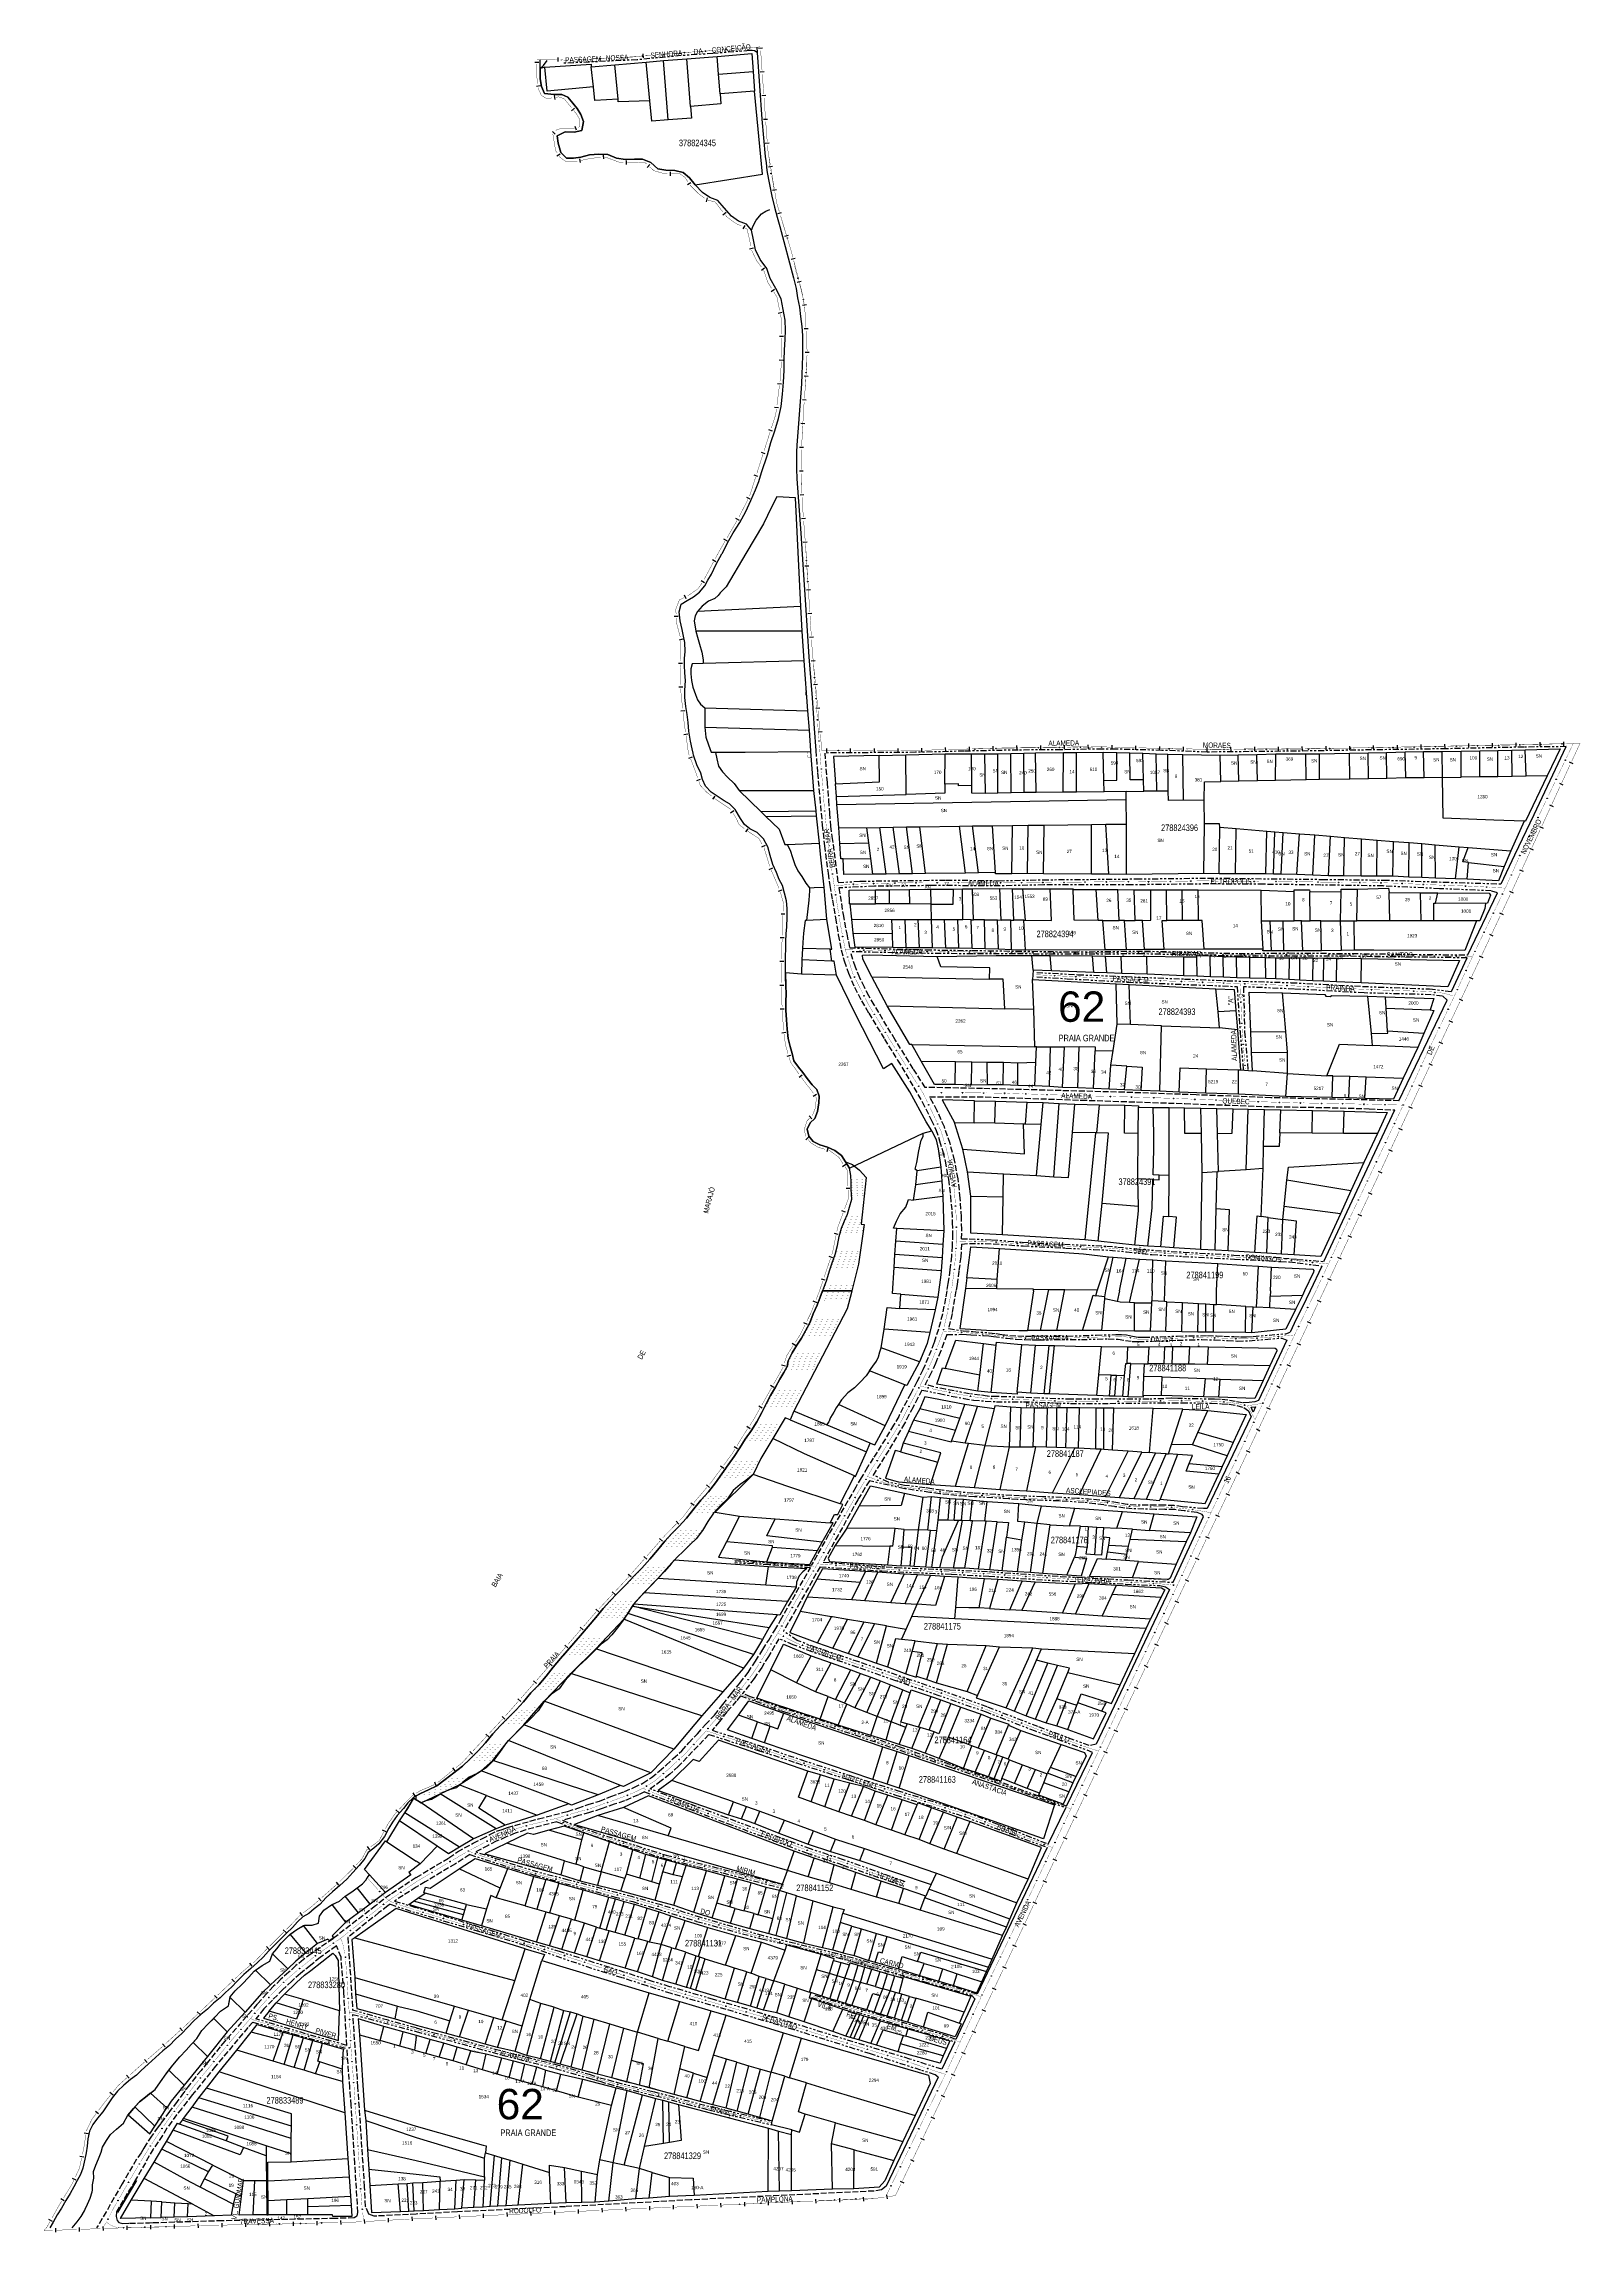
# Model space of a CAD drawing. Extents: x 203196 to 204359, y 4872588 to 4874244.
import ezdxf
from ezdxf.enums import TextEntityAlignment as Align

# ---------------------------------------------------------------- set-up
doc = ezdxf.new("R2010")
doc.units = 0
doc.header["$LTSCALE"] = 1.5
doc.header["$MEASUREMENT"] = 0
for name, pattern in [('TRACO_00', [10, -10]), ('TRACO_11', [8, 3, -1, 3, -1]), ('TRACO_25', [8, 3, -1, 1, -1, 1, -1])]:
    doc.linetypes.add(name, pattern=pattern)
for name, color, linetype in [('CD_MALHA_LOTES', 7, 'CONTINUOUS'), ('CD_TXT_QUADRA', 7, 'CONTINUOUS'), ('HD-CANAIS', 7, 'CONTINUOUS'), ('HD-CURSO-PERENE', 170, 'CONTINUOUS'), ('HD-PRAIA', 251, 'CONTINUOUS'), ('HD-TXT-PRAIA', 7, 'CONTINUOUS'), ('LM-LIM-SETORES-BAIRROS', 250, 'CONTINUOUS'), ('LM-TXT-LSB', 7, 'CONTINUOUS'), ('RU-QUADRA', 210, 'CONTINUOUS'), ('SV-EIXO-RUA-N-PAV', 6, 'CONTINUOUS'), ('SV-EIXO-RUA-PAV', 20, 'CONTINUOUS'), ('SV-RUA-NAO-PAV', 7, 'CONTINUOUS'), ('SV-RUA-PAVIM', 7, 'CONTINUOUS'), ('SV-TXT-RUA-N-PAV', 7, 'CONTINUOUS'), ('SV-TXT-RUA-PAV', 7, 'CONTINUOUS'), ('Th_NmrPort', 1, 'CONTINUOUS')]:
    doc.layers.add(name, color=color, linetype=linetype)
doc.styles.add('ARIAL', font='ARIAL.SHX')
doc.styles.add('SWIS', font='swissko.ttf')

# ---------------------------------------------------------------- blocks, each defined once
blk = doc.blocks.new('*X0')
at = {"layer": 'HD-PRAIA', "const_width": 0.13}
for points in [[(203803.982632, 4873396.315002), (203804.982632, 4873396.315252)], [(203805.325261, 4873394.314983), (203806.325261, 4873394.315183)], [(203806.198007, 4873392.314958), (203807.198007, 4873392.315133)], [(203806.579984, 4873390.314929), (203807.579984, 4873390.315085)], [(203809.325261, 4873394.315785), (203810.304745, 4873394.315032)], [(203810.198007, 4873392.315657), (203811.198007, 4873392.315831)], [(203810.579984, 4873390.315554), (203811.579984, 4873390.31571)], [(203814.579984, 4873390.316179), (203814.809669, 4873390.315011)], [(203806.961961, 4873388.3149), (203807.961961, 4873388.315044)], [(203807.112554, 4873386.314869), (203808.112554, 4873386.315002)], [(203807.166828, 4873384.314836), (203808.166828, 4873384.31497)], [(203807.21839, 4873382.314804), (203808.21839, 4873382.314939)], [(203807.25921, 4873380.314771), (203808.25921, 4873380.314908)], [(203807.30003, 4873378.314738), (203808.30003, 4873378.314877)], [(203807.367119, 4873376.314706), (203808.367119, 4873376.314847)], [(203807.455064, 4873374.314674), (203808.455064, 4873374.314817)], [(203807.543009, 4873372.314642), (203808.543009, 4873372.314787)], [(203810.961961, 4873388.315478), (203811.961961, 4873388.315622)], [(203811.112554, 4873386.315403), (203812.112554, 4873386.315537)], [(203811.166828, 4873384.315371), (203812.166828, 4873384.315505)], [(203811.21839, 4873382.315345), (203812.21839, 4873382.315481)], [(203811.25921, 4873380.315319), (203812.25921, 4873380.315456)], [(203811.30003, 4873378.315293), (203812.30003, 4873378.315432)], [(203811.367119, 4873376.315268), (203812.367119, 4873376.315409)], [(203811.455064, 4873374.315244), (203812.455064, 4873374.315387)], [(203811.543009, 4873372.315221), (203812.543009, 4873372.315366)], [(203814.961961, 4873388.316056), (203815.961961, 4873388.3162)], [(203815.112554, 4873386.315938), (203816.112554, 4873386.316071)], [(203815.166828, 4873384.315906), (203816.166828, 4873384.31604)], [(203815.21839, 4873382.315887), (203816.218389, 4873382.316022)], [(203815.25921, 4873380.315867), (203816.25921, 4873380.316004)], [(203815.30003, 4873378.315847), (203816.30003, 4873378.315986)], [(203815.367119, 4873376.31583), (203816.367119, 4873376.315971)], [(203815.455064, 4873374.315815), (203816.455064, 4873374.315958)], [(203815.543009, 4873372.315801), (203816.543009, 4873372.315945)], [(203803.433838, 4873356.314337), (203804.433838, 4873356.314466)], [(203804.361681, 4873358.314379), (203805.361681, 4873358.314513)], [(203804.976129, 4873360.314418), (203805.976129, 4873360.314554)], [(203805.564718, 4873362.314457), (203806.564718, 4873362.314596)], [(203806.147786, 4873364.314496), (203807.147786, 4873364.314637)], [(203806.71864, 4873366.314535), (203807.71864, 4873366.314678)], [(203807.289495, 4873368.314573), (203808.289495, 4873368.314719)], [(203807.433838, 4873356.314855), (203808.433838, 4873356.314985)], [(203807.630954, 4873370.31461), (203808.630954, 4873370.314757)], [(203808.361681, 4873358.314914), (203809.361681, 4873358.315047)], [(203808.976129, 4873360.314962), (203809.976129, 4873360.315098)], [(203809.564718, 4873362.315011), (203810.564718, 4873362.315149)], [(203810.147786, 4873364.31506), (203811.147786, 4873364.315201)], [(203810.71864, 4873366.315109), (203811.71864, 4873366.315252)], [(203811.289495, 4873368.315158), (203812.289495, 4873368.315304)], [(203811.433838, 4873356.315374), (203812.433838, 4873356.315503)], [(203811.630954, 4873370.315198), (203812.630954, 4873370.315346)], [(203812.361681, 4873358.315448), (203813.361681, 4873358.315582)], [(203812.976128, 4873360.315507), (203813.976128, 4873360.315643)], [(203813.564718, 4873362.315565), (203814.564718, 4873362.315703)], [(203814.147786, 4873364.315623), (203815.147786, 4873364.315764)], [(203814.71864, 4873366.315682), (203815.71864, 4873366.315826)], [(203815.289495, 4873368.315743), (203816.289495, 4873368.315889)], [(203815.630954, 4873370.315787), (203816.630954, 4873370.315934)], [(203797.850551, 4873340.314017), (203798.850551, 4873340.314123)], [(203798.298721, 4873342.314054), (203799.298721, 4873342.314161)], [(203798.852053, 4873344.314093), (203799.852053, 4873344.314201)], [(203799.405385, 4873346.314131), (203800.405385, 4873346.31424)], [(203800.01252, 4873348.314171), (203801.01252, 4873348.31428)], [(203800.82748, 4873350.314212), (203801.82748, 4873350.314323)], [(203801.642439, 4873352.314253), (203802.642439, 4873352.314376)], [(203801.850551, 4873340.314443), (203802.850551, 4873340.31455)], [(203802.298721, 4873342.314483), (203803.298721, 4873342.31459)], [(203802.505996, 4873354.314294), (203803.505996, 4873354.31442)], [(203802.852053, 4873344.314524), (203803.852053, 4873344.314632)], [(203803.405384, 4873346.314566), (203804.405384, 4873346.314675)], [(203804.01252, 4873348.31461), (203805.01252, 4873348.314719)], [(203804.82748, 4873350.314658), (203805.82748, 4873350.314769)], [(203805.642439, 4873352.314744), (203806.642439, 4873352.314867)], [(203805.850551, 4873340.314869), (203806.850551, 4873340.314976)], [(203806.298721, 4873342.314911), (203807.298721, 4873342.315018)], [(203806.505996, 4873354.314798), (203807.505996, 4873354.314924)], [(203806.852053, 4873344.314956), (203807.852053, 4873344.315064)], [(203807.405384, 4873346.315001), (203808.405384, 4873346.31511)], [(203808.01252, 4873348.315049), (203809.01252, 4873348.315158)], [(203808.827479, 4873350.315104), (203809.827479, 4873350.315216)], [(203809.642439, 4873352.315236), (203810.642439, 4873352.315358)], [(203809.850551, 4873340.315295), (203810.850551, 4873340.315402)], [(203810.298721, 4873342.315339), (203811.298721, 4873342.315446)], [(203810.505996, 4873354.315302), (203811.505996, 4873354.315428)], [(203810.852053, 4873344.315387), (203811.852053, 4873344.315495)], [(203811.405384, 4873346.315436), (203812.405384, 4873346.315545)], [(203812.01252, 4873348.315488), (203813.01252, 4873348.315597)], [(203812.827479, 4873350.31555), (203813.827479, 4873350.315662)], [(203813.642439, 4873352.315727), (203814.642439, 4873352.31585)], [(203813.850551, 4873340.315721), (203814.850551, 4873340.315828)], [(203814.298721, 4873342.315767), (203815.298721, 4873342.315874)], [(203814.505996, 4873354.315806), (203815.198169, 4873354.314421)], [(203814.852053, 4873344.315819), (203815.852053, 4873344.315927)], [(203815.405384, 4873346.315871), (203816.405384, 4873346.31598)], [(203816.01252, 4873348.315927), (203816.752389, 4873348.314338)], [(203816.827479, 4873350.315996), (203817.032455, 4873350.314374)], [(203793.839209, 4873324.313713), (203794.839209, 4873324.313814)], [(203794.51187, 4873326.313753), (203795.51187, 4873326.313855)], [(203795.148832, 4873328.313792), (203796.148832, 4873328.313896)], [(203795.670752, 4873330.31383), (203796.670752, 4873330.313934)], [(203796.192673, 4873332.313868), (203797.192673, 4873332.313973)], [(203796.714593, 4873334.313907), (203797.714593, 4873334.314012)], [(203797.106621, 4873336.313943), (203798.106621, 4873336.314049)], [(203797.478586, 4873338.31398), (203798.478586, 4873338.314086)], [(203797.839208, 4873324.314119), (203798.839208, 4873324.314221)], [(203798.51187, 4873326.314163), (203799.51187, 4873326.314266)], [(203799.148832, 4873328.314206), (203800.148832, 4873328.31431)], [(203799.670752, 4873330.314247), (203800.670752, 4873330.314352)], [(203800.192673, 4873332.314288), (203801.192673, 4873332.314393)], [(203800.714593, 4873334.314329), (203801.714593, 4873334.314435)], [(203801.106621, 4873336.314367), (203802.106621, 4873336.314473)], [(203801.478586, 4873338.314405), (203802.478586, 4873338.314511)], [(203801.839208, 4873324.314526), (203802.839208, 4873324.314627)], [(203802.51187, 4873326.314574), (203803.51187, 4873326.314676)], [(203803.148832, 4873328.314621), (203804.148832, 4873328.314724)], [(203803.670752, 4873330.314664), (203804.670752, 4873330.314769)], [(203804.192673, 4873332.314708), (203805.192673, 4873332.314813)], [(203804.714593, 4873334.314752), (203805.714593, 4873334.314857)], [(203805.106621, 4873336.314791), (203806.106621, 4873336.314897)], [(203805.478586, 4873338.31483), (203806.478586, 4873338.314936)], [(203805.839208, 4873324.314932), (203806.839208, 4873324.315034)], [(203806.51187, 4873326.314984), (203807.51187, 4873326.315087)], [(203807.148832, 4873328.315035), (203808.148832, 4873328.315139)], [(203807.670752, 4873330.315082), (203808.670752, 4873330.315186)], [(203808.192673, 4873332.315128), (203809.192673, 4873332.315233)], [(203808.714593, 4873334.315174), (203809.714593, 4873334.31528)], [(203809.106621, 4873336.315215), (203810.106621, 4873336.315321)], [(203809.478586, 4873338.315255), (203810.478586, 4873338.315361)], [(203809.839208, 4873324.315339), (203810.839208, 4873324.315441)], [(203810.51187, 4873326.315395), (203811.51187, 4873326.315498)], [(203811.148832, 4873328.31545), (203812.148832, 4873328.315553)], [(203811.670752, 4873330.315499), (203812.670752, 4873330.315603)], [(203812.192673, 4873332.315548), (203813.192673, 4873332.315653)], [(203812.714593, 4873334.315597), (203813.714593, 4873334.315703)], [(203813.106621, 4873336.315639), (203814.106621, 4873336.315745)], [(203813.478586, 4873338.31568), (203814.478586, 4873338.315787)], [(203788.034423, 4873306.313358), (203789.034423, 4873306.313455)], [(203788.803008, 4873308.313398), (203789.803008, 4873308.313497)], [(203789.386311, 4873310.313437), (203790.386311, 4873310.313536)], [(203789.938145, 4873312.313476), (203790.938145, 4873312.313574)], [(203790.489978, 4873314.313514), (203791.489978, 4873314.313613)], [(203791.099953, 4873316.313553), (203792.099953, 4873316.313652)], [(203791.791146, 4873318.313593), (203792.791146, 4873318.313693)], [(203792.034423, 4873306.313748), (203793.034423, 4873306.313845)], [(203792.482339, 4873320.313633), (203793.482339, 4873320.313733)], [(203792.803008, 4873308.313791), (203793.803008, 4873308.313889)], [(203793.166547, 4873322.313673), (203794.166547, 4873322.313774)], [(203793.386311, 4873310.31383), (203794.386311, 4873310.313929)], [(203793.938145, 4873312.313869), (203794.938145, 4873312.313968)], [(203794.489978, 4873314.313908), (203795.489978, 4873314.314007)], [(203795.099953, 4873316.313949), (203796.099953, 4873316.314047)], [(203795.791146, 4873318.31399), (203796.791146, 4873318.31409)], [(203796.034423, 4873306.314137), (203797.034423, 4873306.314235)], [(203796.482339, 4873320.314032), (203797.482339, 4873320.314132)], [(203796.803008, 4873308.314183), (203797.803008, 4873308.314281)], [(203797.166547, 4873322.314076), (203798.166547, 4873322.314176)], [(203797.386311, 4873310.314223), (203798.386311, 4873310.314322)], [(203797.938145, 4873312.314263), (203798.938145, 4873312.314361)], [(203798.489978, 4873314.314303), (203799.489978, 4873314.314401)], [(203799.099953, 4873316.314344), (203800.099953, 4873316.314443)], [(203799.791146, 4873318.314387), (203800.791146, 4873318.314487)], [(203800.034423, 4873306.314527), (203801.034423, 4873306.314625)], [(203800.482339, 4873320.314431), (203801.482339, 4873320.314531)], [(203800.803008, 4873308.314575), (203801.803008, 4873308.314673)], [(203801.166547, 4873322.314478), (203802.166547, 4873322.314579)], [(203801.386311, 4873310.314617), (203802.386311, 4873310.314715)], [(203801.938145, 4873312.314657), (203802.938145, 4873312.314755)], [(203802.489978, 4873314.314697), (203803.489978, 4873314.314795)], [(203803.099953, 4873316.314739), (203804.099953, 4873316.314838)], [(203803.791146, 4873318.314784), (203804.791146, 4873318.314884)], [(203804.034423, 4873306.314917), (203805.034423, 4873306.315014)], [(203804.482339, 4873320.31483), (203805.482339, 4873320.31493)], [(203804.803008, 4873308.314968), (203805.803008, 4873308.315066)], [(203805.166547, 4873322.314881), (203806.166547, 4873322.314981)], [(203805.386311, 4873310.31501), (203806.386311, 4873310.315108)], [(203805.938145, 4873312.31505), (203806.938145, 4873312.315149)], [(203806.489978, 4873314.315091), (203807.489978, 4873314.315189)], [(203807.099953, 4873316.315134), (203808.099953, 4873316.315233)], [(203807.791146, 4873318.315181), (203808.791146, 4873318.315281)], [(203808.034423, 4873306.315307), (203809.034423, 4873306.315404)], [(203808.482339, 4873320.315229), (203809.482339, 4873320.315328)], [(203808.803008, 4873308.31536), (203809.803008, 4873308.315458)], [(203809.166547, 4873322.315283), (203810.166547, 4873322.315384)], [(203809.386311, 4873310.315403), (203810.312084, 4873310.313647)], [(203809.938145, 4873312.315444), (203810.809543, 4873312.313685)], [(203810.489978, 4873314.315485), (203811.307001, 4873314.313722)], [(203811.099953, 4873316.315529), (203811.80446, 4873316.31376)], [(203811.791146, 4873318.315578), (203812.301918, 4873318.313798)], [(203812.482339, 4873320.315628), (203812.799377, 4873320.313836)], [(203786.497254, 4873302.313276), (203787.497254, 4873302.313373)], [(203787.265839, 4873304.313317), (203788.265839, 4873304.313414)], [(203790.497254, 4873302.313661), (203791.497254, 4873302.313758)], [(203791.265839, 4873304.313704), (203792.265839, 4873304.313801)], [(203794.497254, 4873302.314046), (203795.497254, 4873302.314143)], [(203795.265838, 4873304.314092), (203796.265838, 4873304.314189)], [(203798.497254, 4873302.314431), (203799.497254, 4873302.314528)], [(203799.265838, 4873304.314479), (203800.265838, 4873304.314576)], [(203802.497254, 4873302.314816), (203803.497254, 4873302.314913)], [(203803.265838, 4873304.314867), (203804.265838, 4873304.314963)], [(203806.497254, 4873302.315201), (203807.497254, 4873302.315298)], [(203807.265838, 4873304.315254), (203808.265838, 4873304.315351)]]:
    blk.add_lwpolyline(points, dxfattribs=at)
blk = doc.blocks.new('*X1')
at = {"layer": 'HD-PRAIA', "const_width": 0.13}
for points in [[(203781.957801, 4873290.834134), (203782.957801, 4873290.834227)], [(203782.686665, 4873292.834174), (203783.686665, 4873292.834268)], [(203783.415529, 4873294.834215), (203784.415529, 4873294.834308)], [(203784.211752, 4873296.834255), (203785.211752, 4873296.83435)], [(203785.051318, 4873298.834297), (203786.051318, 4873298.834392)], [(203785.957801, 4873290.834505), (203786.957801, 4873290.834598)], [(203786.686665, 4873292.834547), (203787.686665, 4873292.834641)], [(203787.415529, 4873294.834589), (203788.415529, 4873294.834683)], [(203788.211752, 4873296.834633), (203789.211752, 4873296.834727)], [(203789.051318, 4873298.834677), (203790.051318, 4873298.834772)], [(203789.957801, 4873290.834877), (203790.957801, 4873290.83497)], [(203790.686665, 4873292.834921), (203791.686665, 4873292.835014)], [(203791.415529, 4873294.834964), (203792.415529, 4873294.835058)], [(203792.211752, 4873296.83501), (203793.211752, 4873296.835104)], [(203793.051318, 4873298.835057), (203794.051318, 4873298.835152)], [(203793.957801, 4873290.835248), (203794.957801, 4873290.835341)], [(203794.686665, 4873292.835294), (203795.686665, 4873292.835387)], [(203795.415529, 4873294.835339), (203796.415529, 4873294.835433)], [(203796.211752, 4873296.835387), (203797.211752, 4873296.835482)], [(203797.051318, 4873298.835437), (203798.051318, 4873298.835532)], [(203797.957801, 4873290.83562), (203798.957801, 4873290.835713)], [(203798.686665, 4873292.835667), (203799.686665, 4873292.83576)], [(203799.415529, 4873294.835714), (203800.415529, 4873294.835808)], [(203800.211752, 4873296.835765), (203801.211752, 4873296.835859)], [(203801.051318, 4873298.835817), (203802.051318, 4873298.835912)], [(203801.957801, 4873290.835991), (203802.957801, 4873290.836084)], [(203802.686665, 4873292.83604), (203803.686665, 4873292.836134)], [(203803.415529, 4873294.836089), (203804.415529, 4873294.836183)], [(203804.211752, 4873296.836142), (203805.211752, 4873296.836236)], [(203805.051318, 4873298.836197), (203806.051318, 4873298.836292)], [(203774.189341, 4873272.833759), (203775.189341, 4873272.833853)], [(203775.243305, 4873274.833803), (203776.243305, 4873274.833897)], [(203776.204531, 4873276.833845), (203777.204531, 4873276.833939)], [(203776.977999, 4873278.833886), (203777.977999, 4873278.833979)], [(203777.751468, 4873280.833927), (203778.751468, 4873280.83402)], [(203778.189341, 4873272.834135), (203779.189341, 4873272.834229)], [(203778.524936, 4873282.833968), (203779.524936, 4873282.83406)], [(203779.243305, 4873274.834178), (203780.243305, 4873274.834272)], [(203779.405155, 4873284.834009), (203780.405155, 4873284.834101)], [(203780.204531, 4873276.83422), (203781.204531, 4873276.834314)], [(203780.290974, 4873286.834051), (203781.290974, 4873286.834143)], [(203780.977999, 4873278.834259), (203781.977999, 4873278.834352)], [(203781.176793, 4873288.834093), (203782.176793, 4873288.834185)], [(203781.751468, 4873280.834298), (203782.751468, 4873280.83439)], [(203782.189341, 4873272.83451), (203783.189341, 4873272.834604)], [(203782.524936, 4873282.834336), (203783.524936, 4873282.834428)], [(203783.243305, 4873274.834554), (203784.243305, 4873274.834648)], [(203783.405155, 4873284.834377), (203784.405155, 4873284.834468)], [(203784.204531, 4873276.834595), (203785.204531, 4873276.834689)], [(203784.290974, 4873286.834418), (203785.290974, 4873286.834509)], [(203784.977999, 4873278.834632), (203785.977999, 4873278.834725)], [(203785.176793, 4873288.834463), (203786.176793, 4873288.834555)], [(203785.751468, 4873280.834668), (203786.751468, 4873280.834761)], [(203786.189341, 4873272.834886), (203787.189341, 4873272.83498)], [(203786.524936, 4873282.834705), (203787.524936, 4873282.834797)], [(203787.243305, 4873274.83493), (203788.243305, 4873274.835024)], [(203787.405155, 4873284.834744), (203788.405155, 4873284.834836)], [(203788.204531, 4873276.83497), (203789.204531, 4873276.835064)], [(203788.290974, 4873286.834784), (203789.290974, 4873286.834876)], [(203788.977999, 4873278.835004), (203789.977999, 4873278.835098)], [(203789.176793, 4873288.834832), (203790.176793, 4873288.834924)], [(203789.751468, 4873280.835039), (203790.751468, 4873280.835131)], [(203790.189341, 4873272.835261), (203791.189341, 4873272.835355)], [(203790.524936, 4873282.835073), (203791.524936, 4873282.835165)], [(203791.243305, 4873274.835305), (203792.243305, 4873274.835399)], [(203791.405155, 4873284.835111), (203792.405155, 4873284.835203)], [(203792.20453, 4873276.835345), (203793.20453, 4873276.835439)], [(203792.290974, 4873286.835151), (203793.290974, 4873286.835243)], [(203792.977999, 4873278.835377), (203793.977999, 4873278.83547)], [(203793.176793, 4873288.835201), (203794.176793, 4873288.835294)], [(203793.751468, 4873280.835409), (203794.751468, 4873280.835502)], [(203794.189341, 4873272.835637), (203795.189341, 4873272.835731)], [(203794.524936, 4873282.835442), (203795.524936, 4873282.835534)], [(203795.243305, 4873274.835681), (203796.243305, 4873274.835775)], [(203795.405155, 4873284.835478), (203796.405155, 4873284.83557)], [(203796.20453, 4873276.83572), (203797.20453, 4873276.835814)], [(203796.290974, 4873286.835517), (203797.290974, 4873286.835609)], [(203796.977999, 4873278.83575), (203797.977999, 4873278.835843)], [(203797.176793, 4873288.835571), (203798.176793, 4873288.835663)], [(203797.751468, 4873280.83578), (203798.751468, 4873280.835873)], [(203798.524936, 4873282.83581), (203799.524936, 4873282.835902)], [(203799.405155, 4873284.835846), (203800.405155, 4873284.835938)], [(203800.290974, 4873286.835884), (203801.290974, 4873286.835976)], [(203801.176793, 4873288.83594), (203802.176793, 4873288.836032)], [(203803.405155, 4873284.836213), (203803.415617, 4873284.83425)], [(203804.290974, 4873286.83625), (203804.397402, 4873286.834292)], [(203764.651688, 4873256.8334), (203765.651688, 4873256.833492)], [(203765.858887, 4873258.833445), (203766.858887, 4873258.833537)], [(203767.222851, 4873260.833492), (203768.222851, 4873260.833584)], [(203768.620813, 4873262.833539), (203769.620813, 4873262.833632)], [(203768.651688, 4873256.833766), (203769.651688, 4873256.833858)], [(203769.858887, 4873258.833813), (203770.858887, 4873258.833905)], [(203769.947734, 4873264.833585), (203770.947734, 4873264.833679)], [(203771.011493, 4873266.833628), (203772.011493, 4873266.833722)], [(203771.222851, 4873260.833862), (203772.222851, 4873260.833954)], [(203772.075252, 4873268.833672), (203773.075252, 4873268.833766)], [(203772.620813, 4873262.833911), (203773.620813, 4873262.834005)], [(203772.651688, 4873256.834133), (203773.651688, 4873256.834224)], [(203773.135377, 4873270.833716), (203774.135377, 4873270.83381)], [(203773.858887, 4873258.83418), (203774.858887, 4873258.834272)], [(203773.947734, 4873264.83396), (203774.947734, 4873264.834054)], [(203775.011493, 4873266.834004), (203776.011493, 4873266.834098)], [(203775.222851, 4873260.834232), (203776.222851, 4873260.834324)], [(203776.075252, 4873268.834047), (203777.075252, 4873268.834141)], [(203776.620813, 4873262.834284), (203777.620813, 4873262.834377)], [(203776.651688, 4873256.834499), (203777.651688, 4873256.834591)], [(203777.135377, 4873270.834091), (203778.135377, 4873270.834185)], [(203777.858886, 4873258.834548), (203778.858886, 4873258.83464)], [(203777.947734, 4873264.834335), (203778.947734, 4873264.834429)], [(203779.011493, 4873266.834379), (203780.011493, 4873266.834473)], [(203779.222851, 4873260.834602), (203780.222851, 4873260.834694)], [(203780.075252, 4873268.834423), (203781.075252, 4873268.834517)], [(203780.620813, 4873262.834657), (203781.620813, 4873262.83475)], [(203780.651688, 4873256.834866), (203781.651688, 4873256.834957)], [(203781.135377, 4873270.834467), (203782.135377, 4873270.834561)], [(203781.858886, 4873258.834916), (203782.858886, 4873258.835007)], [(203781.947734, 4873264.83471), (203782.947734, 4873264.834804)], [(203783.011493, 4873266.834754), (203784.011493, 4873266.834848)], [(203783.222851, 4873260.834972), (203784.222851, 4873260.835064)], [(203784.075252, 4873268.834798), (203785.075252, 4873268.834892)], [(203784.620813, 4873262.83503), (203785.620813, 4873262.835123)], [(203784.651688, 4873256.835232), (203785.651688, 4873256.835324)], [(203785.135377, 4873270.834842), (203786.135377, 4873270.834936)], [(203785.858886, 4873258.835283), (203786.858886, 4873258.835375)], [(203785.947734, 4873264.835085), (203786.947734, 4873264.835179)], [(203787.011493, 4873266.835129), (203788.011493, 4873266.835223)], [(203787.222851, 4873260.835342), (203788.222851, 4873260.835435)], [(203788.075252, 4873268.835174), (203789.075252, 4873268.835267)], [(203788.620813, 4873262.835403), (203789.620813, 4873262.835496)], [(203788.651688, 4873256.835598), (203788.77211, 4873256.833641)], [(203789.135377, 4873270.835218), (203790.135377, 4873270.835312)], [(203789.947734, 4873264.83546), (203790.947734, 4873264.835554)], [(203791.011493, 4873266.835505), (203792.011493, 4873266.835598)], [(203792.075252, 4873268.835549), (203793.075252, 4873268.835643)], [(203793.135377, 4873270.835593), (203794.135377, 4873270.835687)], [(203757.583568, 4873240.833065), (203758.583568, 4873240.833159)], [(203758.655734, 4873242.833109), (203759.655734, 4873242.833203)], [(203759.133187, 4873244.833147), (203760.133186, 4873244.83324)], [(203759.53213, 4873246.833184), (203760.53213, 4873246.833276)], [(203760.3545, 4873248.833225), (203761.3545, 4873248.833316)], [(203761.330149, 4873250.833268), (203762.330149, 4873250.833359)], [(203761.583568, 4873240.833442), (203762.583568, 4873240.833536)], [(203762.305799, 4873252.83331), (203763.305799, 4873252.833402)], [(203762.655734, 4873242.833486), (203763.655734, 4873242.83358)], [(203763.133186, 4873244.833519), (203764.133186, 4873244.833612)], [(203763.444489, 4873254.833355), (203764.444489, 4873254.833446)], [(203763.53213, 4873246.833551), (203764.53213, 4873246.833643)], [(203764.3545, 4873248.833591), (203765.3545, 4873248.833682)], [(203765.330149, 4873250.833633), (203766.330149, 4873250.833724)], [(203765.583568, 4873240.833818), (203766.583568, 4873240.833913)], [(203766.305799, 4873252.833675), (203767.305799, 4873252.833766)], [(203766.655734, 4873242.833863), (203767.655734, 4873242.833957)], [(203767.133186, 4873244.833891), (203768.133186, 4873244.833984)], [(203767.444489, 4873254.83372), (203768.444489, 4873254.833811)], [(203767.53213, 4873246.833918), (203768.53213, 4873246.83401)], [(203768.3545, 4873248.833956), (203769.3545, 4873248.834047)], [(203769.330149, 4873250.833998), (203770.330149, 4873250.834089)], [(203769.583568, 4873240.834195), (203770.583568, 4873240.834289)], [(203770.305799, 4873252.83404), (203771.305799, 4873252.834131)], [(203770.655734, 4873242.834239), (203771.655733, 4873242.834334)], [(203771.133186, 4873244.834263), (203772.133186, 4873244.834357)], [(203771.444489, 4873254.834085), (203772.444489, 4873254.834177)], [(203771.53213, 4873246.834285), (203772.53213, 4873246.834377)], [(203772.3545, 4873248.834322), (203773.3545, 4873248.834413)], [(203773.330149, 4873250.834363), (203774.330149, 4873250.834454)], [(203773.583568, 4873240.834572), (203774.583568, 4873240.834666)], [(203774.305799, 4873252.834404), (203775.305799, 4873252.834495)], [(203774.655733, 4873242.834616), (203775.655733, 4873242.83471)], [(203775.133186, 4873244.834636), (203776.133186, 4873244.834729)], [(203775.444489, 4873254.83445), (203776.444489, 4873254.834542)], [(203775.53213, 4873246.834653), (203776.53213, 4873246.834745)], [(203776.3545, 4873248.834687), (203777.3545, 4873248.834779)], [(203777.330149, 4873250.834728), (203778.330149, 4873250.834819)], [(203777.583568, 4873240.834948), (203778.583568, 4873240.835042)], [(203778.305799, 4873252.834769), (203779.305799, 4873252.83486)], [(203778.655733, 4873242.834993), (203779.655733, 4873242.835087)], [(203779.133186, 4873244.835008), (203780.133186, 4873244.835101)], [(203779.444489, 4873254.834816), (203780.444489, 4873254.834907)], [(203779.53213, 4873246.83502), (203780.53213, 4873246.835112)], [(203780.3545, 4873248.835053), (203781.3545, 4873248.835144)], [(203781.330149, 4873250.835093), (203782.330149, 4873250.835184)], [(203782.305799, 4873252.835133), (203783.305799, 4873252.835224)], [(203783.444489, 4873254.835181), (203784.444489, 4873254.835272)], [(203783.53213, 4873246.835387), (203783.542286, 4873246.833424)], [(203784.354499, 4873248.835418), (203784.588251, 4873248.833467)], [(203785.330149, 4873250.835458), (203785.634216, 4873250.833511)], [(203786.305799, 4873252.835498), (203786.680181, 4873252.833554)], [(203787.444489, 4873254.835546), (203787.726145, 4873254.833598)], [(203748.448855, 4873224.83271), (203749.448855, 4873224.832802)], [(203749.621666, 4873226.832755), (203750.621666, 4873226.832847)], [(203750.732659, 4873228.832799), (203751.732659, 4873228.832892)], [(203751.813377, 4873230.832843), (203752.813377, 4873230.832936)], [(203752.448855, 4873224.83308), (203753.448855, 4873224.833173)], [(203752.894094, 4873232.832886), (203753.894094, 4873232.832979)], [(203753.621666, 4873226.833126), (203754.621666, 4873226.833219)], [(203754.074572, 4873234.832931), (203755.074572, 4873234.833025)], [(203754.732659, 4873228.833171), (203755.732659, 4873228.833264)], [(203755.300735, 4873236.832976), (203756.300735, 4873236.83307)], [(203755.813377, 4873230.833215), (203756.813377, 4873230.833308)], [(203756.448855, 4873224.833451), (203757.448855, 4873224.833543)], [(203756.511402, 4873238.833021), (203757.511402, 4873238.833116)], [(203756.894094, 4873232.833259), (203757.894094, 4873232.833352)], [(203757.621666, 4873226.833498), (203758.621666, 4873226.83359)], [(203758.074572, 4873234.833305), (203759.074572, 4873234.833398)], [(203758.732659, 4873228.833543), (203759.732659, 4873228.833636)], [(203759.300734, 4873236.833351), (203760.300734, 4873236.833445)], [(203759.813376, 4873230.833587), (203760.813376, 4873230.83368)], [(203760.448855, 4873224.833821), (203761.448855, 4873224.833914)], [(203760.511402, 4873238.833398), (203761.511402, 4873238.833492)], [(203760.894094, 4873232.833631), (203761.894094, 4873232.833725)], [(203761.621666, 4873226.833869), (203762.621666, 4873226.833962)], [(203762.074572, 4873234.833678), (203763.074572, 4873234.833772)], [(203762.732659, 4873228.833915), (203763.732659, 4873228.834008)], [(203763.300734, 4873236.833726), (203764.300734, 4873236.83382)], [(203763.813376, 4873230.833959), (203764.813376, 4873230.834052)], [(203764.448855, 4873224.834192), (203765.448855, 4873224.834284)], [(203764.511402, 4873238.833774), (203765.511402, 4873238.833868)], [(203764.894094, 4873232.834004), (203765.894094, 4873232.834097)], [(203765.621666, 4873226.834241), (203766.621666, 4873226.834333)], [(203766.074572, 4873234.834052), (203767.074572, 4873234.834145)], [(203766.732659, 4873228.834287), (203767.732659, 4873228.83438)], [(203767.300734, 4873236.834102), (203768.300734, 4873236.834195)], [(203767.813376, 4873230.834332), (203768.813376, 4873230.834425)], [(203768.448855, 4873224.834562), (203769.448855, 4873224.834655)], [(203768.511402, 4873238.834151), (203769.511402, 4873238.834245)], [(203768.894094, 4873232.834376), (203769.894094, 4873232.83447)], [(203769.621666, 4873226.834612), (203770.621666, 4873226.834705)], [(203770.074572, 4873234.834426), (203771.074572, 4873234.834519)], [(203770.732659, 4873228.834659), (203771.732659, 4873228.834752)], [(203771.300734, 4873236.834477), (203772.300734, 4873236.83457)], [(203771.813376, 4873230.834704), (203772.813376, 4873230.834797)], [(203772.511402, 4873238.834527), (203773.511402, 4873238.834621)], [(203772.894094, 4873232.834749), (203773.894094, 4873232.834842)], [(203774.074572, 4873234.834799), (203775.074572, 4873234.834893)], [(203775.300734, 4873236.834852), (203776.300734, 4873236.834945)], [(203776.511402, 4873238.834903), (203777.511402, 4873238.834997)], [(203738.776114, 4873206.832316), (203739.776114, 4873206.832408)], [(203739.856336, 4873208.83236), (203740.856336, 4873208.832452)], [(203740.945457, 4873210.832404), (203741.945457, 4873210.832496)], [(203742.034578, 4873212.832448), (203743.034578, 4873212.83254)], [(203742.776114, 4873206.832683), (203743.776114, 4873206.832775)], [(203743.116494, 4873214.832492), (203744.116494, 4873214.832584)], [(203743.856336, 4873208.832729), (203744.856336, 4873208.832821)], [(203744.119436, 4873216.832535), (203745.119436, 4873216.832627)], [(203744.945457, 4873210.832773), (203745.945457, 4873210.832865)], [(203745.122378, 4873218.832578), (203746.122378, 4873218.83267)], [(203746.034578, 4873212.832817), (203747.034578, 4873212.83291)], [(203746.125319, 4873220.832621), (203747.125319, 4873220.832713)], [(203746.776114, 4873206.83305), (203747.776114, 4873206.833142)], [(203747.116494, 4873214.832861), (203748.116494, 4873214.832954)], [(203747.276044, 4873222.832665), (203748.276044, 4873222.832758)], [(203747.856336, 4873208.833097), (203748.856336, 4873208.833189)], [(203748.119436, 4873216.832904), (203749.119436, 4873216.832996)], [(203748.945457, 4873210.833142), (203749.945457, 4873210.833234)], [(203749.122378, 4873218.832947), (203750.122378, 4873218.833039)], [(203750.034578, 4873212.833187), (203751.034578, 4873212.833279)], [(203750.125319, 4873220.832989), (203751.125319, 4873220.833082)], [(203750.776114, 4873206.833418), (203751.776114, 4873206.833509)], [(203751.116494, 4873214.833231), (203752.116494, 4873214.833323)], [(203751.276044, 4873222.833035), (203752.276044, 4873222.833127)], [(203751.856336, 4873208.833466), (203752.856336, 4873208.833558)], [(203752.119436, 4873216.833273), (203753.119436, 4873216.833366)], [(203752.945457, 4873210.833511), (203753.945457, 4873210.833603)], [(203753.122378, 4873218.833316), (203754.122378, 4873218.833408)], [(203754.034578, 4873212.833556), (203755.034578, 4873212.833648)], [(203754.125319, 4873220.833358), (203755.125319, 4873220.83345)], [(203754.776114, 4873206.833785), (203755.776114, 4873206.833876)], [(203755.116494, 4873214.833601), (203756.116494, 4873214.833693)], [(203755.276044, 4873222.833404), (203756.276044, 4873222.833497)], [(203755.856336, 4873208.833834), (203756.856336, 4873208.833926)], [(203756.119436, 4873216.833643), (203757.119436, 4873216.833735)], [(203756.945457, 4873210.83388), (203757.945457, 4873210.833972)], [(203757.122378, 4873218.833685), (203758.122378, 4873218.833777)], [(203758.034578, 4873212.833925), (203759.034578, 4873212.834018)], [(203758.125319, 4873220.833727), (203759.125319, 4873220.833819)], [(203758.776114, 4873206.834152), (203759.776114, 4873206.834244)], [(203759.116494, 4873214.83397), (203760.116494, 4873214.834063)], [(203759.276044, 4873222.833774), (203760.276044, 4873222.833866)], [(203759.856336, 4873208.834203), (203760.856336, 4873208.834295)], [(203760.119436, 4873216.834012), (203761.119436, 4873216.834104)], [(203760.945457, 4873210.834249), (203761.945457, 4873210.834342)], [(203761.122378, 4873218.834054), (203762.122378, 4873218.834146)], [(203762.034578, 4873212.834295), (203763.034578, 4873212.834387)], [(203762.125319, 4873220.834095), (203763.125319, 4873220.834188)], [(203762.776114, 4873206.834519), (203762.802319, 4873206.832556)], [(203763.116494, 4873214.83434), (203764.116494, 4873214.834432)], [(203763.276044, 4873222.834143), (203764.276044, 4873222.834236)], [(203764.119436, 4873216.834381), (203765.119436, 4873216.834474)], [(203765.122378, 4873218.834423), (203766.122378, 4873218.834515)], [(203766.125319, 4873220.834464), (203767.125319, 4873220.834556)], [(203767.276044, 4873222.834513), (203768.276044, 4873222.834605)], [(203728.971976, 4873190.831954), (203729.971976, 4873190.832054)], [(203730.378836, 4873192.832001), (203731.378836, 4873192.832101)], [(203731.754029, 4873194.832048), (203732.754029, 4873194.832149)], [(203732.971976, 4873190.832353), (203733.971976, 4873190.832452)], [(203733.007702, 4873196.832093), (203734.007702, 4873196.832194)], [(203734.261374, 4873198.832139), (203735.261374, 4873198.83224)], [(203734.378836, 4873192.832402), (203735.378836, 4873192.832502)], [(203735.515047, 4873200.832185), (203736.515047, 4873200.832286)], [(203735.754029, 4873194.832451), (203736.754029, 4873194.832551)], [(203736.621539, 4873202.832229), (203737.621539, 4873202.83233)], [(203736.971976, 4873190.832751), (203737.971976, 4873190.832851)], [(203737.007702, 4873196.832497), (203738.007702, 4873196.832598)], [(203737.698827, 4873204.832272), (203738.698827, 4873204.832364)], [(203738.261374, 4873198.832543), (203739.261374, 4873198.832645)], [(203738.378836, 4873192.832803), (203739.378836, 4873192.832903)], [(203739.515047, 4873200.83259), (203740.515047, 4873200.832691)], [(203739.754029, 4873194.832854), (203740.754029, 4873194.832954)], [(203740.621539, 4873202.832633), (203741.621539, 4873202.832734)], [(203740.971976, 4873190.83315), (203741.971976, 4873190.833249)], [(203741.007702, 4873196.832901), (203742.007702, 4873196.833002)], [(203741.698827, 4873204.832638), (203742.698826, 4873204.83273)], [(203742.261374, 4873198.832948), (203743.261374, 4873198.833049)], [(203742.378836, 4873192.833204), (203743.378836, 4873192.833304)], [(203743.515047, 4873200.832995), (203744.515047, 4873200.833096)], [(203743.754029, 4873194.833256), (203744.754029, 4873194.833357)], [(203744.621539, 4873202.833038), (203745.621539, 4873202.833139)], [(203744.971976, 4873190.833548), (203745.971976, 4873190.833648)], [(203745.007702, 4873196.833304), (203746.007702, 4873196.833405)], [(203745.698826, 4873204.833004), (203746.698826, 4873204.833095)], [(203746.261374, 4873198.833352), (203747.261374, 4873198.833454)], [(203746.378836, 4873192.833605), (203747.378836, 4873192.833705)], [(203747.515047, 4873200.8334), (203748.515047, 4873200.833502)], [(203747.754029, 4873194.833659), (203748.754029, 4873194.83376)], [(203748.621538, 4873202.833442), (203749.621538, 4873202.833544)], [(203748.971976, 4873190.833947), (203749.322163, 4873190.832158)], [(203749.007702, 4873196.833708), (203750.007702, 4873196.833809)], [(203749.698826, 4873204.83337), (203750.698826, 4873204.833461)], [(203750.261374, 4873198.833757), (203751.261374, 4873198.833858)], [(203750.378836, 4873192.834005), (203750.495579, 4873192.832202)], [(203751.515047, 4873200.833806), (203752.515047, 4873200.833907)], [(203752.621538, 4873202.833847), (203753.621538, 4873202.833948)], [(203753.698826, 4873204.833735), (203754.698826, 4873204.833827)], [(203757.698826, 4873204.834101), (203758.698826, 4873204.834192)], [(203760.817462, 4873202.832471), (203761.02172, 4873202.832473)], [(203761.698826, 4873204.834467), (203761.912019, 4873204.832515)], [(203718.536015, 4873174.831586), (203719.536015, 4873174.831684)], [(203719.869545, 4873176.831632), (203720.869545, 4873176.83173)], [(203721.197048, 4873178.831678), (203722.197048, 4873178.831777)], [(203722.524551, 4873180.831725), (203723.524551, 4873180.831823)], [(203722.536015, 4873174.831977), (203723.536015, 4873174.832075)], [(203723.787363, 4873182.83177), (203724.787363, 4873182.831869)], [(203723.869545, 4873176.832024), (203724.869545, 4873176.832122)], [(203725.02063, 4873184.831816), (203726.02063, 4873184.831914)], [(203725.197048, 4873178.832072), (203726.197048, 4873178.83217)], [(203726.253897, 4873186.831861), (203727.253897, 4873186.83196)], [(203726.524551, 4873180.832119), (203727.524551, 4873180.832218)], [(203726.536015, 4873174.832368), (203727.536015, 4873174.832466)], [(203727.565116, 4873188.831907), (203728.565116, 4873188.832006)], [(203727.787363, 4873182.832165), (203728.787363, 4873182.832264)], [(203727.869545, 4873176.832416), (203728.869545, 4873176.832514)], [(203729.02063, 4873184.832211), (203730.02063, 4873184.832309)], [(203729.197048, 4873178.832465), (203730.197048, 4873178.832563)], [(203730.253897, 4873186.832256), (203731.253897, 4873186.832355)], [(203730.524551, 4873180.832513), (203731.524551, 4873180.832612)], [(203730.536015, 4873174.832759), (203731.536015, 4873174.832857)], [(203731.565116, 4873188.832303), (203732.565116, 4873188.832402)], [(203731.787363, 4873182.83256), (203732.787363, 4873182.832659)], [(203731.869545, 4873176.832809), (203732.869545, 4873176.832907)], [(203733.02063, 4873184.832606), (203734.02063, 4873184.832705)], [(203733.197048, 4873178.832858), (203734.197048, 4873178.832956)], [(203734.253897, 4873186.832652), (203735.253897, 4873186.83275)], [(203734.524551, 4873180.832908), (203735.524551, 4873180.833006)], [(203734.536015, 4873174.83315), (203735.536015, 4873174.833248)], [(203735.565116, 4873188.8327), (203736.565116, 4873188.832799)], [(203735.787363, 4873182.832955), (203736.787363, 4873182.833054)], [(203735.869545, 4873176.833201), (203736.869545, 4873176.833299)], [(203737.02063, 4873184.833001), (203738.02063, 4873184.8331)], [(203737.197048, 4873178.833251), (203738.197048, 4873178.83335)], [(203738.253897, 4873186.833047), (203739.253897, 4873186.833146)], [(203738.524551, 4873180.833302), (203739.524551, 4873180.833401)], [(203738.536015, 4873174.833541), (203739.536015, 4873174.833639)], [(203739.565116, 4873188.833096), (203740.565116, 4873188.833195)], [(203739.787363, 4873182.83335), (203740.787363, 4873182.833448)], [(203739.869545, 4873176.833593), (203740.869545, 4873176.833691)], [(203741.02063, 4873184.833396), (203742.02063, 4873184.833495)], [(203741.197048, 4873178.833645), (203742.106298, 4873178.831887)], [(203742.253897, 4873186.833442), (203743.253897, 4873186.833541)], [(203742.524551, 4873180.833696), (203743.315796, 4873180.831933)], [(203743.565116, 4873188.833492), (203744.565116, 4873188.833591)], [(203743.787363, 4873182.833745), (203744.525294, 4873182.831978)], [(203745.02063, 4873184.833791), (203745.734792, 4873184.832023)], [(203746.253897, 4873186.833837), (203746.94429, 4873186.832068)], [(203747.565116, 4873188.833889), (203748.148746, 4873188.832113)], [(203705.890579, 4873156.831162), (203706.890579, 4873156.831258)], [(203707.320954, 4873158.83121), (203708.320954, 4873158.831304)], [(203708.751329, 4873160.831257), (203709.751329, 4873160.831349)], [(203709.890579, 4873156.831547), (203710.890579, 4873156.831643)], [(203710.135116, 4873162.831304), (203711.135116, 4873162.831396)], [(203711.320954, 4873158.831586), (203712.320954, 4873158.83168)], [(203711.472817, 4873164.83135), (203712.472817, 4873164.831443)], [(203712.751329, 4873160.831625), (203713.751329, 4873160.831718)], [(203712.810517, 4873166.831397), (203713.810517, 4873166.83149)], [(203713.890579, 4873156.831932), (203714.890579, 4873156.832028)], [(203714.135116, 4873162.831673), (203715.135116, 4873162.831765)], [(203714.159856, 4873168.831443), (203715.159856, 4873168.831538)], [(203715.320954, 4873158.831962), (203716.320954, 4873158.832056)], [(203715.472817, 4873164.831722), (203716.472817, 4873164.831816)], [(203715.618576, 4873170.831491), (203716.618576, 4873170.831586)], [(203716.751329, 4873160.831994), (203717.751329, 4873160.832086)], [(203716.810517, 4873166.831772), (203717.810517, 4873166.831866)], [(203717.077295, 4873172.831538), (203718.077295, 4873172.831635)], [(203717.890579, 4873156.832316), (203718.890579, 4873156.832413)], [(203718.135116, 4873162.832042), (203719.135116, 4873162.832134)], [(203718.159856, 4873168.831822), (203719.159856, 4873168.831917)], [(203719.320954, 4873158.832339), (203720.320954, 4873158.832433)], [(203719.472817, 4873164.832095), (203720.472817, 4873164.832188)], [(203719.618576, 4873170.831874), (203720.618576, 4873170.83197)], [(203720.751329, 4873160.832362), (203721.751329, 4873160.832455)], [(203720.810517, 4873166.832148), (203721.810517, 4873166.832242)], [(203721.077295, 4873172.831926), (203722.077295, 4873172.832023)], [(203721.890579, 4873156.832701), (203722.890579, 4873156.832797)], [(203722.135116, 4873162.832411), (203723.135116, 4873162.832504)], [(203722.159856, 4873168.832201), (203723.159856, 4873168.832296)], [(203723.320954, 4873158.832715), (203724.320954, 4873158.832809)], [(203723.472817, 4873164.832467), (203724.472817, 4873164.83256)], [(203723.618576, 4873170.832257), (203724.618576, 4873170.832353)], [(203724.751329, 4873160.832731), (203725.751329, 4873160.832823)], [(203724.810517, 4873166.832523), (203725.810517, 4873166.832617)], [(203725.077295, 4873172.832314), (203726.077295, 4873172.832411)], [(203725.890579, 4873156.833086), (203726.890579, 4873156.833182)], [(203726.135116, 4873162.832781), (203727.135116, 4873162.832873)], [(203726.159856, 4873168.83258), (203727.159856, 4873168.832675)], [(203727.320954, 4873158.833091), (203728.320954, 4873158.833185)], [(203727.472817, 4873164.83284), (203728.472817, 4873164.832933)], [(203727.618576, 4873170.832641), (203728.618576, 4873170.832737)], [(203728.751329, 4873160.833099), (203729.751329, 4873160.833192)], [(203728.810517, 4873166.832899), (203729.810517, 4873166.832993)], [(203729.077295, 4873172.832702), (203730.077295, 4873172.832799)], [(203730.135116, 4873162.83315), (203731.135116, 4873162.833242)], [(203730.159856, 4873168.832959), (203731.159856, 4873168.833054)], [(203731.472817, 4873164.833212), (203732.472817, 4873164.833305)], [(203731.618576, 4873170.833024), (203732.618576, 4873170.83312)], [(203732.810517, 4873166.833274), (203733.810517, 4873166.833368)], [(203733.077295, 4873172.83309), (203734.077295, 4873172.833187)], [(203734.159856, 4873168.833338), (203735.159856, 4873168.833433)], [(203735.618576, 4873170.833408), (203736.618576, 4873170.833504)], [(203737.077295, 4873172.833478), (203738.077295, 4873172.833576)], [(203692.788882, 4873140.830767), (203693.788882, 4873140.830871)], [(203694.534524, 4873142.830818), (203695.534524, 4873142.830921)], [(203696.303928, 4873144.830868), (203697.303928, 4873144.830973)], [(203696.788882, 4873140.831183), (203697.788882, 4873140.831287)], [(203698.073331, 4873146.830919), (203699.073331, 4873146.831024)], [(203698.534524, 4873142.831231), (203699.534524, 4873142.831334)], [(203699.78497, 4873148.830969), (203700.78497, 4873148.831075)], [(203700.303928, 4873144.831285), (203701.303928, 4873144.831389)], [(203700.788882, 4873140.831599), (203701.788882, 4873140.831703)], [(203701.340679, 4873150.831018), (203702.340679, 4873150.831122)], [(203702.073331, 4873146.83134), (203703.073331, 4873146.831445)], [(203702.534524, 4873142.831644), (203703.534524, 4873142.831747)], [(203702.896388, 4873152.831066), (203703.896388, 4873152.831169)], [(203703.78497, 4873148.831393), (203704.78497, 4873148.831499)], [(203704.303928, 4873144.831702), (203705.303928, 4873144.831806)], [(203704.452098, 4873154.831115), (203705.452098, 4873154.831215)], [(203704.788882, 4873140.832016), (203705.788882, 4873140.83212)], [(203705.340679, 4873150.831435), (203706.340679, 4873150.83154)], [(203706.073331, 4873146.831761), (203707.073331, 4873146.831866)], [(203706.534524, 4873142.832056), (203707.534524, 4873142.83216)], [(203706.896388, 4873152.831477), (203707.896388, 4873152.831579)], [(203707.78497, 4873148.831818), (203708.78497, 4873148.831924)], [(203708.303928, 4873144.832118), (203709.303928, 4873144.832223)], [(203708.452098, 4873154.831514), (203709.452098, 4873154.831614)], [(203708.788882, 4873140.832432), (203709.788882, 4873140.832536)], [(203709.340679, 4873150.831853), (203710.340679, 4873150.831957)], [(203710.073331, 4873146.832181), (203711.073331, 4873146.832286)], [(203710.534524, 4873142.832469), (203711.534524, 4873142.832572)], [(203710.896388, 4873152.831887), (203711.896388, 4873152.831989)], [(203711.78497, 4873148.832242), (203712.78497, 4873148.832348)], [(203712.303928, 4873144.832535), (203713.303928, 4873144.832639)], [(203712.452098, 4873154.831913), (203713.452098, 4873154.832013)], [(203713.340679, 4873150.83227), (203714.340679, 4873150.832375)], [(203714.073331, 4873146.832602), (203715.073331, 4873146.832707)], [(203714.896388, 4873152.832297), (203715.896388, 4873152.8324)], [(203715.78497, 4873148.832666), (203716.78497, 4873148.832772)], [(203716.452098, 4873154.832312), (203717.452098, 4873154.832411)], [(203717.340679, 4873150.832688), (203718.340679, 4873150.832792)], [(203718.896388, 4873152.832707), (203719.896388, 4873152.83281)], [(203720.452098, 4873154.832711), (203721.452098, 4873154.83281)], [(203724.452098, 4873154.83311), (203724.762458, 4873154.831318)], [(203679.466729, 4873124.83037), (203680.466729, 4873124.830474)], [(203681.384165, 4873126.830422), (203682.384165, 4873126.830528)], [(203683.171297, 4873128.830473), (203684.171297, 4873128.83058)], [(203683.466729, 4873124.830785), (203684.466729, 4873124.830888)], [(203684.678089, 4873130.830521), (203685.678089, 4873130.830628)], [(203685.384165, 4873126.830844), (203686.384165, 4873126.830949)], [(203686.184882, 4873132.830569), (203687.184882, 4873132.830676)], [(203687.171297, 4873128.8309), (203688.171297, 4873128.831007)], [(203687.466729, 4873124.831199), (203688.466729, 4873124.831303)], [(203687.691674, 4873134.830617), (203688.691674, 4873134.830723)], [(203688.678089, 4873130.83095), (203689.678089, 4873130.831057)], [(203689.354737, 4873136.830667), (203690.354737, 4873136.830773)], [(203689.384165, 4873126.831266), (203690.384165, 4873126.831371)], [(203690.184882, 4873132.830997), (203691.184882, 4873132.831105)], [(203691.071809, 4873138.830717), (203692.071809, 4873138.830822)], [(203691.171297, 4873128.831327), (203692.171297, 4873128.831434)], [(203691.466729, 4873124.831614), (203692.466729, 4873124.831717)], [(203691.691674, 4873134.831042), (203692.691674, 4873134.831148)], [(203692.678089, 4873130.831379), (203693.678089, 4873130.831486)], [(203693.354737, 4873136.831089), (203694.354737, 4873136.831195)], [(203693.384165, 4873126.831688), (203694.384165, 4873126.831793)], [(203694.184882, 4873132.831426), (203695.184882, 4873132.831533)], [(203695.071809, 4873138.831137), (203696.071809, 4873138.831242)], [(203695.171297, 4873128.831754), (203696.171297, 4873128.831861)], [(203695.466729, 4873124.832028), (203696.466729, 4873124.832132)], [(203695.691674, 4873134.831466), (203696.691674, 4873134.831572)], [(203696.678089, 4873130.831808), (203697.678089, 4873130.831915)], [(203697.354737, 4873136.831512), (203698.354737, 4873136.831617)], [(203697.384165, 4873126.832109), (203698.384165, 4873126.832215)], [(203698.184881, 4873132.831854), (203699.184881, 4873132.831961)], [(203699.071809, 4873138.831556), (203700.071809, 4873138.831661)], [(203699.171297, 4873128.832181), (203700.171297, 4873128.832288)], [(203699.691674, 4873134.83189), (203700.691674, 4873134.831996)], [(203700.678089, 4873130.832237), (203701.678089, 4873130.832344)], [(203701.354737, 4873136.831934), (203702.354737, 4873136.832039)], [(203702.184881, 4873132.832282), (203703.184881, 4873132.832389)], [(203703.071809, 4873138.831976), (203704.071809, 4873138.832081)], [(203703.691674, 4873134.832315), (203704.691674, 4873134.832421)], [(203705.354737, 4873136.832356), (203706.354737, 4873136.832462)], [(203707.071809, 4873138.832396), (203708.071809, 4873138.832501)], [(203664.644454, 4873108.829958), (203665.644454, 4873108.830056)], [(203666.303833, 4873110.830007), (203667.303833, 4873110.830104)], [(203668.052236, 4873112.830058), (203669.052236, 4873112.830154)], [(203668.644454, 4873108.830349), (203669.644454, 4873108.830447)], [(203669.80064, 4873114.830108), (203670.80064, 4873114.830205)], [(203670.303833, 4873110.830395), (203671.303833, 4873110.830492)], [(203671.607982, 4873116.830159), (203672.607982, 4873116.830256)], [(203672.052236, 4873112.830443), (203673.052236, 4873112.830539)], [(203672.644454, 4873108.830741), (203673.644454, 4873108.830839)], [(203673.597894, 4873118.830212), (203674.597894, 4873118.83031)], [(203673.80064, 4873114.830494), (203674.80064, 4873114.830591)], [(203674.303833, 4873110.830782), (203675.303833, 4873110.830879)], [(203675.587806, 4873120.830265), (203676.587806, 4873120.830365)], [(203675.607982, 4873116.830547), (203676.607982, 4873116.830644)], [(203676.052236, 4873112.830827), (203677.052236, 4873112.830924)], [(203676.644454, 4873108.831132), (203677.644454, 4873108.83123)], [(203677.549294, 4873122.830318), (203678.549294, 4873122.83042)], [(203677.597894, 4873118.830604), (203678.597894, 4873118.830702)], [(203677.80064, 4873114.83088), (203678.80064, 4873114.830977)], [(203678.303833, 4873110.83117), (203679.303833, 4873110.831267)], [(203679.587806, 4873120.830664), (203680.587806, 4873120.830764)], [(203679.607982, 4873116.830935), (203680.607982, 4873116.831032)], [(203680.052236, 4873112.831212), (203681.052236, 4873112.831308)], [(203680.644454, 4873108.831524), (203681.644454, 4873108.831621)], [(203681.549294, 4873122.830725), (203682.549294, 4873122.830826)], [(203681.597894, 4873118.830995), (203682.597894, 4873118.831093)], [(203681.80064, 4873114.831267), (203682.80064, 4873114.831363)], [(203682.303833, 4873110.831558), (203683.303833, 4873110.831654)], [(203683.587806, 4873120.831063), (203684.587806, 4873120.831163)], [(203683.607982, 4873116.831323), (203684.607982, 4873116.83142)], [(203684.052236, 4873112.831597), (203685.052236, 4873112.831693)], [(203684.644454, 4873108.831915), (203685.644454, 4873108.832013)], [(203685.549294, 4873122.831131), (203686.549294, 4873122.831233)], [(203685.597894, 4873118.831386), (203686.597894, 4873118.831484)], [(203685.80064, 4873114.831653), (203686.80064, 4873114.831749)], [(203686.303833, 4873110.831945), (203687.303833, 4873110.832042)], [(203687.587806, 4873120.831462), (203688.587806, 4873120.831562)], [(203687.607982, 4873116.831711), (203688.607982, 4873116.831808)], [(203688.052236, 4873112.831982), (203689.052236, 4873112.832078)], [(203689.549294, 4873122.831538), (203690.549294, 4873122.83164)], [(203689.597894, 4873118.831778), (203690.597894, 4873118.831876)], [(203689.80064, 4873114.832039), (203690.80064, 4873114.832135)], [(203691.587806, 4873120.831861), (203692.587806, 4873120.831961)], [(203691.607982, 4873116.832099), (203692.607982, 4873116.832196)], [(203693.549294, 4873122.831945), (203694.549294, 4873122.832046)], [(203693.597894, 4873118.832169), (203694.597894, 4873118.832267)], [(203695.587806, 4873120.83226), (203695.904193, 4873120.830468)], [(203648.999999, 4873090.829504), (203649.999999, 4873090.829606)], [(203650.792132, 4873092.829555), (203651.792132, 4873092.829657)], [(203652.584264, 4873094.829606), (203653.584264, 4873094.829708)], [(203652.999999, 4873090.829911), (203653.999999, 4873090.830013)], [(203654.376396, 4873096.829657), (203655.376396, 4873096.829759)], [(203654.792131, 4873092.829963), (203655.792131, 4873092.830064)], [(203656.13079, 4873098.829708), (203657.13079, 4873098.829809)], [(203656.584264, 4873094.830013), (203657.584264, 4873094.830115)], [(203656.999999, 4873090.830318), (203657.999999, 4873090.830419)], [(203657.875521, 4873100.829758), (203658.875521, 4873100.829859)], [(203658.376396, 4873096.830064), (203659.376396, 4873096.830166)], [(203658.792131, 4873092.83037), (203659.792131, 4873092.830472)], [(203659.620252, 4873102.829809), (203660.620252, 4873102.829908)], [(203660.13079, 4873098.830113), (203661.13079, 4873098.830215)], [(203660.584264, 4873094.830421), (203661.584264, 4873094.830522)], [(203660.999999, 4873090.830724), (203661.999999, 4873090.830826)], [(203661.333142, 4873104.829859), (203662.333142, 4873104.829958)], [(203661.875521, 4873100.83016), (203662.875521, 4873100.830261)], [(203662.376396, 4873096.830471), (203663.376396, 4873096.830572)], [(203662.792131, 4873092.830777), (203663.792131, 4873092.830879)], [(203662.988798, 4873106.829908), (203663.988798, 4873106.830007)], [(203663.620252, 4873102.830207), (203664.620252, 4873102.830307)], [(203664.13079, 4873098.830519), (203665.13079, 4873098.83062)], [(203664.584264, 4873094.830828), (203665.584264, 4873094.83093)], [(203664.999999, 4873090.831131), (203665.999999, 4873090.831232)], [(203665.333142, 4873104.830255), (203666.333142, 4873104.830354)], [(203665.875521, 4873100.830562), (203666.875521, 4873100.830663)], [(203666.376396, 4873096.830877), (203667.376396, 4873096.830979)], [(203666.792131, 4873092.831184), (203667.792131, 4873092.831286)], [(203666.988798, 4873106.830302), (203667.988798, 4873106.830401)], [(203667.620252, 4873102.830605), (203668.620252, 4873102.830705)], [(203668.13079, 4873098.830924), (203669.13079, 4873098.831026)], [(203668.584264, 4873094.831235), (203669.584264, 4873094.831337)], [(203669.333142, 4873104.830651), (203670.333142, 4873104.83075)], [(203669.875521, 4873100.830964), (203670.875521, 4873100.831064)], [(203670.376396, 4873096.831284), (203671.376396, 4873096.831386)], [(203670.988798, 4873106.830697), (203671.988798, 4873106.830795)], [(203671.620252, 4873102.831004), (203672.620252, 4873102.831103)], [(203672.13079, 4873098.83133), (203673.13079, 4873098.831431)], [(203673.333142, 4873104.831048), (203674.333142, 4873104.831147)], [(203673.875521, 4873100.831366), (203674.875521, 4873100.831466)], [(203674.988798, 4873106.831091), (203675.988798, 4873106.831189)], [(203675.620252, 4873102.831402), (203676.620252, 4873102.831502)], [(203677.333142, 4873104.831444), (203678.333142, 4873104.831543)], [(203677.875521, 4873100.831768), (203677.881811, 4873100.829958)], [(203678.988798, 4873106.831485), (203679.988798, 4873106.831584)], [(203679.620252, 4873102.8318), (203679.989079, 4873102.830012)], [(203681.333142, 4873104.83184), (203681.914119, 4873104.830065)], [(203682.988798, 4873106.831879), (203683.796214, 4873106.830116)], [(203633.733687, 4873074.829088), (203634.733687, 4873074.829189)], [(203635.730967, 4873076.829141), (203636.730967, 4873076.829242)], [(203637.685535, 4873078.829193), (203638.685535, 4873078.829294)], [(203637.733687, 4873074.829491), (203638.733687, 4873074.829592)], [(203639.601183, 4873080.829245), (203640.601183, 4873080.829347)], [(203639.730967, 4873076.829544), (203640.730967, 4873076.829645)], [(203641.516832, 4873082.829298), (203642.516832, 4873082.829399)], [(203641.685535, 4873078.829598), (203642.685535, 4873078.829699)], [(203641.733687, 4873074.829894), (203642.733687, 4873074.829995)], [(203643.417248, 4873084.82935), (203644.417248, 4873084.829451)], [(203643.601183, 4873080.829651), (203644.601183, 4873080.829752)], [(203643.730967, 4873076.829948), (203644.730967, 4873076.830049)], [(203645.282412, 4873086.829401), (203646.282412, 4873086.829502)], [(203645.516832, 4873082.829703), (203646.516832, 4873082.829805)], [(203645.685535, 4873078.830003), (203646.685535, 4873078.830104)], [(203645.733687, 4873074.830298), (203646.733687, 4873074.830398)], [(203647.147576, 4873088.829453), (203648.147576, 4873088.829554)], [(203647.417248, 4873084.829755), (203648.417248, 4873084.829857)], [(203647.601183, 4873080.830056), (203648.601183, 4873080.830158)], [(203647.730967, 4873076.830352), (203648.730967, 4873076.830452)], [(203649.282412, 4873086.829806), (203650.282412, 4873086.829908)], [(203649.516832, 4873082.830109), (203650.516832, 4873082.830211)], [(203649.685535, 4873078.830407), (203650.685535, 4873078.830509)], [(203649.733687, 4873074.830701), (203650.733687, 4873074.830802)], [(203651.147576, 4873088.829858), (203652.147576, 4873088.82996)], [(203651.417248, 4873084.830161), (203652.417248, 4873084.830262)], [(203651.601183, 4873080.830462), (203652.601183, 4873080.830563)], [(203651.730967, 4873076.830755), (203652.730967, 4873076.830856)], [(203653.282412, 4873086.830211), (203654.282412, 4873086.830313)], [(203653.516832, 4873082.830515), (203654.516832, 4873082.830617)], [(203653.685535, 4873078.830812), (203654.685535, 4873078.830913)], [(203655.147576, 4873088.830264), (203656.147576, 4873088.830365)], [(203655.417248, 4873084.830567), (203656.417248, 4873084.830668)], [(203655.601183, 4873080.830867), (203656.601183, 4873080.830968)], [(203657.282412, 4873086.830616), (203658.282412, 4873086.830718)], [(203657.516832, 4873082.830921), (203658.516832, 4873082.831023)], [(203659.147576, 4873088.830669), (203660.147576, 4873088.83077)], [(203659.417248, 4873084.830972), (203660.417248, 4873084.831074)], [(203661.282412, 4873086.831021), (203662.282412, 4873086.831123)], [(203663.147576, 4873088.831074), (203664.147576, 4873088.831176)], [(203618.701462, 4873058.828673), (203619.701462, 4873058.828771)], [(203620.447265, 4873060.828724), (203621.447265, 4873060.828823)], [(203622.293953, 4873062.828775), (203623.293953, 4873062.828875)], [(203622.701462, 4873058.829064), (203623.701462, 4873058.829162)], [(203624.140641, 4873064.828827), (203625.140641, 4873064.828928)], [(203624.447265, 4873060.829118), (203625.447265, 4873060.829217)], [(203626.013325, 4873066.828879), (203627.013325, 4873066.828979)], [(203626.293953, 4873062.829175), (203627.293953, 4873062.829274)], [(203626.701462, 4873058.829455), (203627.701462, 4873058.829553)], [(203627.896132, 4873068.82893), (203628.896132, 4873068.829031)], [(203628.14064, 4873064.829231), (203629.14064, 4873064.829331)], [(203628.447265, 4873060.829513), (203629.447265, 4873060.829612)], [(203629.778938, 4873070.828982), (203630.778938, 4873070.829083)], [(203630.013325, 4873066.829282), (203631.013325, 4873066.829383)], [(203630.293953, 4873062.829574), (203631.293953, 4873062.829674)], [(203630.701462, 4873058.829846), (203631.701462, 4873058.829944)], [(203631.736407, 4873072.829035), (203632.736407, 4873072.829136)], [(203631.896131, 4873068.829334), (203632.896131, 4873068.829435)], [(203632.14064, 4873064.829634), (203633.14064, 4873064.829735)], [(203632.447265, 4873060.829907), (203633.447265, 4873060.830006)], [(203633.778938, 4873070.829385), (203634.778938, 4873070.829486)], [(203634.013325, 4873066.829686), (203635.013325, 4873066.829787)], [(203634.293953, 4873062.829973), (203635.293953, 4873062.830073)], [(203634.701462, 4873058.830237), (203635.701462, 4873058.830335)], [(203635.736407, 4873072.829438), (203636.736407, 4873072.829539)], [(203635.896131, 4873068.829737), (203636.896131, 4873068.829838)], [(203636.14064, 4873064.830038), (203637.14064, 4873064.830139)], [(203636.447265, 4873060.830302), (203637.447265, 4873060.830401)], [(203637.778938, 4873070.829789), (203638.778938, 4873070.82989)], [(203638.013325, 4873066.830089), (203639.013325, 4873066.83019)], [(203638.293953, 4873062.830372), (203639.293953, 4873062.830472)], [(203638.701462, 4873058.830628), (203639.701462, 4873058.830725)], [(203639.736407, 4873072.829841), (203640.736407, 4873072.829942)], [(203639.896131, 4873068.830141), (203640.896131, 4873068.830242)], [(203640.14064, 4873064.830442), (203641.14064, 4873064.830543)], [(203640.447265, 4873060.830696), (203641.221509, 4873060.828932)], [(203641.778938, 4873070.830192), (203642.778938, 4873070.830293)], [(203642.013325, 4873066.830493), (203643.013325, 4873066.830594)], [(203642.293953, 4873062.830772), (203642.57324, 4873062.828978)], [(203643.736407, 4873072.830244), (203644.736407, 4873072.830345)], [(203643.896131, 4873068.830544), (203644.896131, 4873068.830645)], [(203645.778938, 4873070.830595), (203646.778938, 4873070.830696)], [(203647.736407, 4873072.830647), (203648.736407, 4873072.830748)], [(203603.505135, 4873040.828224), (203604.505135, 4873040.828317)], [(203605.176341, 4873042.828274), (203606.176341, 4873042.828367)], [(203606.847546, 4873044.828324), (203607.847546, 4873044.828417)], [(203607.505135, 4873040.828596), (203608.505135, 4873040.828689)], [(203608.5444, 4873046.828374), (203609.5444, 4873046.828468)], [(203609.176341, 4873042.828647), (203610.176341, 4873042.82874)], [(203610.307659, 4873048.828424), (203611.307659, 4873048.828519)], [(203610.847546, 4873044.828698), (203611.847546, 4873044.828791)], [(203611.505135, 4873040.828969), (203612.505135, 4873040.829062)], [(203612.070919, 4873050.828475), (203613.070919, 4873050.82857)], [(203612.5444, 4873046.828749), (203613.5444, 4873046.828843)], [(203613.176341, 4873042.82902), (203614.176341, 4873042.829113)], [(203613.834178, 4873052.828526), (203614.834178, 4873052.828622)], [(203614.307659, 4873048.828802), (203615.307659, 4873048.828897)], [(203614.847546, 4873044.829072), (203615.847546, 4873044.829165)], [(203615.460483, 4873054.828575), (203616.460483, 4873054.828671)], [(203615.505135, 4873040.829341), (203616.505135, 4873040.829434)], [(203616.070919, 4873050.828855), (203617.070919, 4873050.82895)], [(203616.5444, 4873046.829125), (203617.5444, 4873046.829219)], [(203617.080973, 4873056.828624), (203618.080973, 4873056.828721)], [(203617.176341, 4873042.829393), (203618.176341, 4873042.829486)], [(203617.834178, 4873052.828909), (203618.834178, 4873052.829005)], [(203618.307659, 4873048.82918), (203619.307659, 4873048.829275)], [(203618.847546, 4873044.829446), (203619.847546, 4873044.829539)], [(203619.460483, 4873054.828961), (203620.460483, 4873054.829057)], [(203619.505135, 4873040.829713), (203620.505135, 4873040.829806)], [(203620.070919, 4873050.829235), (203621.070919, 4873050.82933)], [(203620.5444, 4873046.829501), (203621.5444, 4873046.829595)], [(203621.080973, 4873056.829013), (203622.080973, 4873056.82911)], [(203621.176341, 4873042.829766), (203622.176341, 4873042.829859)], [(203621.834178, 4873052.829292), (203622.834178, 4873052.829388)], [(203622.307659, 4873048.829558), (203623.307659, 4873048.829652)], [(203622.847546, 4873044.82982), (203623.847546, 4873044.829913)], [(203623.460483, 4873054.829347), (203624.460483, 4873054.829443)], [(203623.505135, 4873040.830085), (203624.505135, 4873040.830178)], [(203624.070919, 4873050.829615), (203625.070919, 4873050.82971)], [(203624.5444, 4873046.829876), (203625.5444, 4873046.82997)], [(203625.080973, 4873056.829401), (203626.080973, 4873056.829498)], [(203625.176341, 4873042.830139), (203626.176341, 4873042.830232)], [(203625.834178, 4873052.829676), (203626.834178, 4873052.829772)], [(203626.307659, 4873048.829936), (203627.307659, 4873048.83003)], [(203626.847546, 4873044.830194), (203627.847546, 4873044.830287)], [(203627.460483, 4873054.829732), (203628.460483, 4873054.829829)], [(203628.070919, 4873050.829995), (203629.070918, 4873050.83009)], [(203628.5444, 4873046.830252), (203629.5444, 4873046.830346)], [(203629.080973, 4873056.829789), (203630.080973, 4873056.829886)], [(203629.834178, 4873052.830059), (203630.834178, 4873052.830155)], [(203630.307659, 4873048.830313), (203631.307659, 4873048.830408)], [(203631.460483, 4873054.830118), (203632.460483, 4873054.830215)], [(203632.070918, 4873050.830375), (203633.070918, 4873050.83047)], [(203633.080973, 4873056.830178), (203634.080973, 4873056.830275)], [(203633.834178, 4873052.830442), (203634.834178, 4873052.830538)], [(203635.460483, 4873054.830504), (203636.460483, 4873054.830601)], [(203637.080973, 4873056.830566), (203638.080973, 4873056.830663)], [(203589.755537, 4873024.827823), (203590.755537, 4873024.827923)], [(203591.501947, 4873026.827873), (203592.501947, 4873026.827973)], [(203593.22406, 4873028.827924), (203594.22406, 4873028.828022)], [(203593.755537, 4873024.828222), (203594.755537, 4873024.828322)], [(203594.92811, 4873030.827974), (203595.92811, 4873030.828071)], [(203595.501947, 4873026.82827), (203596.501947, 4873026.82837)], [(203596.632159, 4873032.828024), (203597.632159, 4873032.828121)], [(203597.22406, 4873028.828318), (203598.22406, 4873028.828416)], [(203597.755537, 4873024.828621), (203598.755537, 4873024.828721)], [(203598.353993, 4873034.828074), (203599.353993, 4873034.828169)], [(203598.92811, 4873030.828365), (203599.92811, 4873030.828463)], [(203599.501947, 4873026.828667), (203600.501947, 4873026.828766)], [(203600.084756, 4873036.828124), (203601.084756, 4873036.828218)], [(203600.632159, 4873032.828412), (203601.632159, 4873032.828509)], [(203601.22406, 4873028.828712), (203602.22406, 4873028.82881)], [(203601.755536, 4873024.829021), (203602.755536, 4873024.829121)], [(203601.81552, 4873038.828175), (203602.81552, 4873038.828268)], [(203602.353993, 4873034.828455), (203603.353993, 4873034.82855)], [(203602.92811, 4873030.828756), (203603.92811, 4873030.828854)], [(203603.501947, 4873026.829064), (203604.501947, 4873026.829163)], [(203604.084756, 4873036.8285), (203605.084756, 4873036.828593)], [(203604.632159, 4873032.8288), (203605.632159, 4873032.828897)], [(203605.22406, 4873028.829106), (203606.22406, 4873028.829205)], [(203605.755536, 4873024.82942), (203606.755536, 4873024.82952)], [(203605.81552, 4873038.828547), (203606.81552, 4873038.828641)], [(203606.353993, 4873034.828836), (203607.353993, 4873034.828931)], [(203606.92811, 4873030.829147), (203607.92811, 4873030.829245)], [(203607.501947, 4873026.829461), (203608.501947, 4873026.82956)], [(203608.084756, 4873036.828875), (203609.084756, 4873036.828969)], [(203608.632159, 4873032.829188), (203609.632159, 4873032.829285)], [(203609.22406, 4873028.8295), (203610.22406, 4873028.829599)], [(203609.755536, 4873024.829819), (203610.035223, 4873024.828026)], [(203609.81552, 4873038.82892), (203610.81552, 4873038.829014)], [(203610.353993, 4873034.829216), (203611.353993, 4873034.829312)], [(203610.92811, 4873030.829538), (203611.92811, 4873030.829636)], [(203611.501947, 4873026.829858), (203612.023195, 4873026.828079)], [(203612.084756, 4873036.82925), (203613.084756, 4873036.829344)], [(203612.632159, 4873032.829576), (203613.632159, 4873032.829673)], [(203613.22406, 4873028.829894), (203614.038482, 4873028.828132)], [(203613.81552, 4873038.829293), (203614.81552, 4873038.829387)], [(203614.353993, 4873034.829597), (203615.353993, 4873034.829692)], [(203614.92811, 4873030.829929), (203615.92811, 4873030.830027)], [(203616.084756, 4873036.829625), (203617.084756, 4873036.829719)], [(203616.632159, 4873032.829964), (203617.632159, 4873032.830061)], [(203617.81552, 4873038.829666), (203618.81552, 4873038.829759)], [(203618.353993, 4873034.829978), (203619.353993, 4873034.830073)], [(203620.084756, 4873036.830001), (203621.084756, 4873036.830094)], [(203621.81552, 4873038.830039), (203622.81552, 4873038.830132)], [(203576.399086, 4873008.827425), (203577.399086, 4873008.827533)], [(203577.949059, 4873010.827474), (203578.949059, 4873010.827581)], [(203579.499031, 4873012.827522), (203580.499031, 4873012.827628)], [(203580.399086, 4873008.827856), (203581.399086, 4873008.827964)], [(203581.049004, 4873014.827571), (203582.049004, 4873014.827675)], [(203581.949059, 4873010.827901), (203582.949059, 4873010.828008)], [(203582.738545, 4873016.827621), (203583.738545, 4873016.827724)], [(203583.499031, 4873012.827945), (203584.499031, 4873012.82805)], [(203584.399086, 4873008.828287), (203585.399086, 4873008.828395)], [(203584.497038, 4873018.827671), (203585.497038, 4873018.827774)], [(203585.049004, 4873014.827988), (203586.049004, 4873014.828092)], [(203585.949059, 4873010.828329), (203586.949059, 4873010.828436)], [(203586.255531, 4873020.827722), (203587.255531, 4873020.827823)], [(203586.738545, 4873016.828034), (203587.738545, 4873016.828137)], [(203587.499031, 4873012.828367), (203588.499031, 4873012.828472)], [(203588.009126, 4873022.827773), (203589.009126, 4873022.827873)], [(203588.399086, 4873008.828718), (203589.399086, 4873008.828826)], [(203588.497038, 4873018.82808), (203589.497038, 4873018.828183)], [(203589.049004, 4873014.828405), (203590.049004, 4873014.828509)], [(203589.949059, 4873010.828756), (203590.949059, 4873010.828863)], [(203590.255531, 4873020.828127), (203591.255531, 4873020.828228)], [(203590.738545, 4873016.828447), (203591.738545, 4873016.828551)], [(203591.499031, 4873012.828789), (203592.499031, 4873012.828894)], [(203592.009126, 4873022.828174), (203593.009126, 4873022.828275)], [(203592.399086, 4873008.829149), (203593.399086, 4873008.829257)], [(203592.497038, 4873018.828489), (203593.497038, 4873018.828592)], [(203593.049004, 4873014.828822), (203594.049004, 4873014.828926)], [(203593.949059, 4873010.829184), (203594.949059, 4873010.829291)], [(203594.255531, 4873020.828532), (203595.255531, 4873020.828633)], [(203594.738544, 4873016.828861), (203595.738544, 4873016.828964)], [(203595.499031, 4873012.829211), (203596.499031, 4873012.829317)], [(203596.009126, 4873022.828576), (203597.009126, 4873022.828676)], [(203596.497038, 4873018.828899), (203597.497038, 4873018.829001)], [(203597.049004, 4873014.829239), (203598.049004, 4873014.829344)], [(203598.255531, 4873020.828937), (203599.255531, 4873020.829038)], [(203598.738544, 4873016.829274), (203599.738544, 4873016.829377)], [(203600.009126, 4873022.828977), (203601.009126, 4873022.829078)], [(203600.497038, 4873018.829308), (203601.497038, 4873018.82941)], [(203602.255531, 4873020.829342), (203603.255531, 4873020.829443)], [(203604.009126, 4873022.829379), (203605.009126, 4873022.829479)], [(203608.009126, 4873022.829781), (203608.047252, 4873022.827973)], [(203562.168801, 4872992.827019), (203563.168801, 4872992.827131)], [(203563.88705, 4872994.827069), (203564.88705, 4872994.82718)], [(203565.720975, 4872996.827121), (203566.720975, 4872996.827229)], [(203566.168801, 4872992.827467), (203567.168801, 4872992.827578)], [(203567.690882, 4872998.827173), (203568.690882, 4872998.827279)], [(203567.88705, 4872994.827512), (203568.88705, 4872994.827623)], [(203569.660789, 4873000.827226), (203570.660789, 4873000.827333)], [(203569.720975, 4872996.827552), (203570.720975, 4872996.82766)], [(203570.1688, 4872992.827914), (203571.1688, 4872992.828026)], [(203571.498959, 4873002.827277), (203572.498959, 4873002.827385)], [(203571.690882, 4872998.827596), (203572.690882, 4872998.827701)], [(203571.88705, 4872994.827956), (203572.88705, 4872994.828066)], [(203573.134152, 4873004.827327), (203574.134152, 4873004.827435)], [(203573.660789, 4873000.827653), (203574.660789, 4873000.827759)], [(203573.720975, 4872996.827984), (203574.720975, 4872996.828092)], [(203574.1688, 4872992.828361), (203575.1688, 4872992.828473)], [(203574.769346, 4873006.827376), (203575.769346, 4873006.827484)], [(203575.498959, 4873002.827709), (203576.498959, 4873002.827817)], [(203575.690882, 4872998.828018), (203576.690882, 4872998.828124)], [(203575.88705, 4872994.828399), (203576.88705, 4872994.82851)], [(203577.134152, 4873004.827762), (203578.134152, 4873004.82787)], [(203577.660789, 4873000.828079), (203578.660789, 4873000.828186)], [(203577.720975, 4872996.828416), (203578.720975, 4872996.828524)], [(203578.1688, 4872992.828809), (203578.28376, 4872992.82718)], [(203578.769346, 4873006.82781), (203579.769346, 4873006.827918)], [(203579.498959, 4873002.828141), (203580.498959, 4873002.828249)], [(203579.690882, 4872998.828441), (203580.690882, 4872998.828546)], [(203579.887049, 4872994.828842), (203580.31603, 4872994.827234)], [(203581.134152, 4873004.828197), (203582.134152, 4873004.828305)], [(203581.660789, 4873000.828506), (203582.660789, 4873000.828613)], [(203581.720975, 4872996.828848), (203582.720975, 4872996.828956)], [(203582.769346, 4873006.828243), (203583.769346, 4873006.828351)], [(203583.498959, 4873002.828573), (203584.498959, 4873002.828681)], [(203583.690882, 4872998.828863), (203584.690882, 4872998.828969)], [(203585.134152, 4873004.828632), (203586.134152, 4873004.82874)], [(203585.660789, 4873000.828933), (203586.660789, 4873000.829039)], [(203586.769346, 4873006.828676), (203587.769346, 4873006.828785)], [(203587.498959, 4873002.829005), (203588.498959, 4873002.829113)], [(203589.134152, 4873004.829066), (203590.134152, 4873004.829175)], [(203590.769346, 4873006.82911), (203591.769346, 4873006.829218)], [(203545.398118, 4872974.826554), (203546.398118, 4872974.826662)], [(203547.352984, 4872976.826607), (203548.352984, 4872976.826714)], [(203549.331706, 4872978.82666), (203550.331706, 4872978.826767)], [(203549.398118, 4872974.826984), (203550.398118, 4872974.827092)], [(203551.317315, 4872980.826713), (203552.317315, 4872980.82682)], [(203551.352984, 4872976.827037), (203552.352984, 4872976.827144)], [(203553.302923, 4872982.826765), (203554.302923, 4872982.826874)], [(203553.331706, 4872978.82709), (203554.331706, 4872978.827197)], [(203553.398118, 4872974.827414), (203554.398118, 4872974.827522)], [(203555.125026, 4872984.826817), (203556.125026, 4872984.826927)], [(203555.317315, 4872980.827143), (203556.317315, 4872980.82725)], [(203555.352984, 4872976.827467), (203556.352984, 4872976.827574)], [(203556.919786, 4872986.826868), (203557.919786, 4872986.826979)], [(203557.302923, 4872982.827198), (203558.302923, 4872982.827306)], [(203557.331706, 4872978.82752), (203558.331706, 4872978.827627)], [(203557.398118, 4872974.827844), (203558.398118, 4872974.827951)], [(203558.714546, 4872988.826919), (203559.714546, 4872988.827032)], [(203559.125026, 4872984.827256), (203560.125026, 4872984.827366)], [(203559.317315, 4872980.827573), (203560.317315, 4872980.827681)], [(203559.352984, 4872976.827896), (203560.352984, 4872976.828004)], [(203560.450551, 4872990.826969), (203561.450551, 4872990.827082)], [(203560.919786, 4872986.827314), (203561.919786, 4872986.827425)], [(203561.302923, 4872982.827631), (203562.302923, 4872982.827739)], [(203561.331706, 4872978.82795), (203562.331706, 4872978.828057)], [(203561.398118, 4872974.828274), (203562.398118, 4872974.828381)], [(203562.714546, 4872988.827372), (203563.714546, 4872988.827485)], [(203563.125026, 4872984.827696), (203564.125026, 4872984.827805)], [(203563.317315, 4872980.828003), (203564.317315, 4872980.828111)], [(203563.352984, 4872976.828326), (203564.352984, 4872976.828434)], [(203564.450551, 4872990.827421), (203565.450551, 4872990.827534)], [(203564.919786, 4872986.82776), (203565.919786, 4872986.827872)], [(203565.302923, 4872982.828063), (203566.302923, 4872982.828172)], [(203565.331706, 4872978.82838), (203566.331706, 4872978.828487)], [(203566.714546, 4872988.827825), (203567.714546, 4872988.827938)], [(203567.125026, 4872984.828135), (203568.125026, 4872984.828245)], [(203567.317315, 4872980.828434), (203568.317315, 4872980.828541)], [(203568.450551, 4872990.827873), (203569.450551, 4872990.827985)], [(203568.919786, 4872986.828206), (203569.919786, 4872986.828318)], [(203569.302923, 4872982.828496), (203570.302923, 4872982.828604)], [(203570.714546, 4872988.828278), (203571.714546, 4872988.828392)], [(203571.125026, 4872984.828574), (203571.833551, 4872984.826984)], [(203572.450551, 4872990.828324), (203573.450551, 4872990.828437)], [(203572.919786, 4872986.828652), (203573.123862, 4872986.82703)], [(203530.961082, 4872958.826146), (203531.961082, 4872958.826259)], [(203532.672342, 4872960.826196), (203533.672342, 4872960.826308)], [(203534.383602, 4872962.826246), (203535.383602, 4872962.826357)], [(203534.961082, 4872958.826597), (203535.961082, 4872958.826709)], [(203536.094863, 4872964.826296), (203537.094863, 4872964.826406)], [(203536.672342, 4872960.826643), (203537.672342, 4872960.826755)], [(203537.902568, 4872966.826347), (203538.902568, 4872966.826456)], [(203538.383602, 4872962.826689), (203539.383602, 4872962.8268)], [(203538.961082, 4872958.827047), (203539.961082, 4872958.82716)], [(203539.711597, 4872968.826399), (203540.711597, 4872968.826507)], [(203540.094863, 4872964.826736), (203541.094863, 4872964.826846)], [(203540.672342, 4872960.82709), (203541.672342, 4872960.827202)], [(203541.520627, 4872970.82645), (203542.520627, 4872970.826557)], [(203541.902568, 4872966.826784), (203542.902567, 4872966.826893)], [(203542.383602, 4872962.827133), (203543.383602, 4872962.827243)], [(203542.961082, 4872958.827498), (203543.961082, 4872958.82761)], [(203543.443253, 4872972.826502), (203544.443253, 4872972.826609)], [(203543.711597, 4872968.826831), (203544.711597, 4872968.82694)], [(203544.094863, 4872964.827175), (203545.094863, 4872964.827285)], [(203544.672342, 4872960.827537), (203545.672342, 4872960.827648)], [(203545.520627, 4872970.82688), (203546.520627, 4872970.826987)], [(203545.902567, 4872966.82722), (203546.902567, 4872966.827329)], [(203546.383602, 4872962.827576), (203547.383602, 4872962.827687)], [(203547.443253, 4872972.826932), (203548.443253, 4872972.827039)], [(203547.711597, 4872968.827264), (203548.711597, 4872968.827373)], [(203548.094863, 4872964.827614), (203549.094863, 4872964.827724)], [(203548.672342, 4872960.827983), (203548.829679, 4872960.826358)], [(203549.520627, 4872970.82731), (203550.520627, 4872970.827418)], [(203549.902567, 4872966.827656), (203550.902567, 4872966.827765)], [(203550.383602, 4872962.828019), (203550.812395, 4872962.826411)], [(203551.443253, 4872972.827362), (203552.443253, 4872972.827469)], [(203551.711597, 4872968.827697), (203552.711597, 4872968.827806)], [(203552.094863, 4872964.828054), (203552.811618, 4872964.826464)], [(203553.520627, 4872970.82774), (203554.520627, 4872970.827848)], [(203553.902567, 4872966.828092), (203554.872375, 4872966.826517)], [(203555.443253, 4872972.827791), (203556.443253, 4872972.827899)], [(203555.711597, 4872968.82813), (203556.711597, 4872968.828238)], [(203557.520627, 4872970.828171), (203558.520627, 4872970.828278)], [(203559.443253, 4872972.828221), (203560.443253, 4872972.828329)], [(203515.425034, 4872942.825727), (203516.425034, 4872942.825829)], [(203517.424451, 4872944.82578), (203518.424451, 4872944.825882)], [(203519.425034, 4872942.826137), (203520.425034, 4872942.826239)], [(203519.450214, 4872946.825833), (203520.450214, 4872946.825937)], [(203521.424451, 4872944.826189), (203522.424451, 4872944.826291)], [(203521.505027, 4872948.825886), (203522.505027, 4872948.825992)], [(203523.425034, 4872942.826547), (203524.425033, 4872942.826649)], [(203523.450214, 4872946.826248), (203524.450214, 4872946.826352)], [(203523.559841, 4872950.82594), (203524.559841, 4872950.826048)], [(203525.424451, 4872944.826598), (203526.424451, 4872944.8267)], [(203525.500786, 4872952.825992), (203526.500786, 4872952.826102)], [(203525.505027, 4872948.826309), (203526.505027, 4872948.826415)], [(203527.333999, 4872954.826044), (203528.333999, 4872954.826154)], [(203527.425033, 4872942.826957), (203528.425033, 4872942.827059)], [(203527.450214, 4872946.826663), (203528.450214, 4872946.826767)], [(203527.559841, 4872950.82637), (203528.559841, 4872950.826478)], [(203529.167212, 4872956.826095), (203530.167212, 4872956.826207)], [(203529.424451, 4872944.827007), (203530.424451, 4872944.827109)], [(203529.500786, 4872952.826429), (203530.500786, 4872952.826538)], [(203529.505027, 4872948.826731), (203530.505027, 4872948.826837)], [(203531.333999, 4872954.826486), (203532.333999, 4872954.826596)], [(203531.425033, 4872942.827367), (203532.425033, 4872942.827469)], [(203531.450214, 4872946.827079), (203532.450214, 4872946.827183)], [(203531.559841, 4872950.8268), (203532.559841, 4872950.826908)], [(203533.167212, 4872956.826543), (203534.167212, 4872956.826654)], [(203533.424451, 4872944.827416), (203534.424451, 4872944.827519)], [(203533.500786, 4872952.826866), (203534.500786, 4872952.826975)], [(203533.505027, 4872948.827154), (203534.505027, 4872948.82726)], [(203535.333999, 4872954.826928), (203536.333999, 4872954.827038)], [(203535.450214, 4872946.827494), (203536.450214, 4872946.827598)], [(203535.559841, 4872950.82723), (203536.559841, 4872950.827338)], [(203537.167212, 4872956.82699), (203538.167212, 4872956.827102)], [(203537.500786, 4872952.827302), (203538.500786, 4872952.827411)], [(203537.505027, 4872948.827576), (203538.505027, 4872948.827682)], [(203539.333999, 4872954.827369), (203540.333999, 4872954.82748)], [(203539.559841, 4872950.82766), (203540.559841, 4872950.827768)], [(203541.167212, 4872956.827437), (203542.167212, 4872956.827549)], [(203541.500786, 4872952.827739), (203542.434638, 4872952.826162)], [(203543.333999, 4872954.827811), (203543.857333, 4872954.826209)], [(203545.167212, 4872956.827885), (203545.280027, 4872956.826256)], [(203492.087805, 4872924.825196), (203493.087805, 4872924.825304)], [(203495.28957, 4872926.825261), (203496.28957, 4872926.825372)], [(203496.087805, 4872924.825628), (203497.087805, 4872924.825735)], [(203497.964188, 4872928.825321), (203498.964188, 4872928.825433)], [(203499.28957, 4872926.825704), (203500.28957, 4872926.825815)], [(203500.087805, 4872924.826059), (203501.087805, 4872924.826167)], [(203500.610793, 4872930.825381), (203501.610793, 4872930.825493)], [(203501.964188, 4872928.825769), (203502.964188, 4872928.82588)], [(203503.169836, 4872932.825439), (203504.169836, 4872932.82555)], [(203503.28957, 4872926.826148), (203504.28957, 4872926.826258)], [(203504.087805, 4872924.82649), (203505.087805, 4872924.826598)], [(203504.610793, 4872930.825831), (203505.610793, 4872930.825943)], [(203505.728879, 4872934.825498), (203506.728879, 4872934.825604)], [(203505.964188, 4872928.826216), (203506.964188, 4872928.826328)], [(203507.169836, 4872932.825883), (203508.169836, 4872932.825994)], [(203507.28957, 4872926.826591), (203508.28957, 4872926.826701)], [(203508.087805, 4872924.826922), (203509.087805, 4872924.827029)], [(203508.325398, 4872936.825557), (203509.325398, 4872936.825661)], [(203508.610793, 4872930.826281), (203509.610793, 4872930.826394)], [(203509.728879, 4872934.825921), (203510.728879, 4872934.826027)], [(203509.964188, 4872928.826664), (203510.964188, 4872928.826775)], [(203510.939583, 4872938.825616), (203511.939583, 4872938.825718)], [(203511.169836, 4872932.826327), (203512.169836, 4872932.826438)], [(203511.28957, 4872926.827034), (203511.722883, 4872926.825426)], [(203512.325398, 4872936.825972), (203513.325398, 4872936.826076)], [(203512.610793, 4872930.826731), (203513.610793, 4872930.826844)], [(203513.425616, 4872940.825674), (203514.425616, 4872940.825776)], [(203513.728879, 4872934.826345), (203514.728879, 4872934.826451)], [(203513.964188, 4872928.827111), (203514.073541, 4872928.825482)], [(203514.939583, 4872938.826025), (203515.939583, 4872938.826128)], [(203515.169836, 4872932.826771), (203516.169836, 4872932.826882)], [(203516.325398, 4872936.826388), (203517.325398, 4872936.826492)], [(203517.425616, 4872940.826085), (203518.425616, 4872940.826187)], [(203517.728879, 4872934.826769), (203518.728879, 4872934.826875)], [(203518.939583, 4872938.826435), (203519.939583, 4872938.826537)], [(203519.169836, 4872932.827215), (203519.541548, 4872932.825603)], [(203520.325398, 4872936.826804), (203521.325398, 4872936.826908)], [(203521.425616, 4872940.826496), (203522.425616, 4872940.826598)], [(203521.728879, 4872934.827193), (203522.728879, 4872934.827299)], [(203522.939583, 4872938.826844), (203523.939583, 4872938.826947)], [(203524.325398, 4872936.82722), (203525.325398, 4872936.827324)], [(203525.425616, 4872940.826907), (203526.425616, 4872940.827009)], [(203526.939583, 4872938.827254), (203527.939583, 4872938.827356)], [(203529.425616, 4872940.827318), (203530.425616, 4872940.82742)], [(203478.034243, 4872916.824924), (203479.034243, 4872916.825043)], [(203478.436574, 4872914.824895), (203479.436574, 4872914.825039)], [(203479.550312, 4872918.824972), (203480.550312, 4872918.825085)], [(203482.034243, 4872916.825401), (203483.034243, 4872916.82552)], [(203482.436574, 4872914.825472), (203483.436574, 4872914.825616)], [(203483.537001, 4872920.825045), (203484.537001, 4872920.82516)], [(203483.550312, 4872918.825424), (203484.550312, 4872918.825537)], [(203486.034243, 4872916.825878), (203487.034242, 4872916.825997)], [(203486.436574, 4872914.826048), (203487.436574, 4872914.826193)], [(203487.537001, 4872920.825506), (203488.537001, 4872920.825622)], [(203487.550311, 4872918.825876), (203488.550311, 4872918.825989)], [(203488.033052, 4872922.825123), (203489.033052, 4872922.825235)], [(203490.034242, 4872916.826355), (203491.034242, 4872916.826474)], [(203491.537001, 4872920.825968), (203492.537001, 4872920.826084)], [(203491.550311, 4872918.826328), (203492.550311, 4872918.826441)], [(203492.033052, 4872922.825571), (203493.033052, 4872922.825683)], [(203495.537001, 4872920.82643), (203496.537001, 4872920.826545)], [(203496.033052, 4872922.826019), (203497.033052, 4872922.826131)], [(203500.033052, 4872922.826467), (203501.033052, 4872922.826579)], [(203504.033052, 4872922.826915), (203504.096807, 4872922.825283)]]:
    blk.add_lwpolyline(points, dxfattribs=at)
blk = doc.blocks.new('*X2')
at = {"layer": 'HD-PRAIA', "const_width": 0.13}
for points in [[(203732.538712, 4874105.254905), (203732.538812, 4874105.255005)], [(203733.395185, 4874107.254946), (203733.395285, 4874107.255046)], [(203734.442826, 4874109.25499), (203734.442926, 4874109.25509)], [(203735.566237, 4874111.255034), (203735.566337, 4874111.255134)], [(203737.305411, 4874113.255085), (203737.305511, 4874113.255185)], [(203739.044585, 4874115.255135), (203739.044685, 4874115.255235)], [(203741.885731, 4874117.255196), (203741.885831, 4874117.255296)]]:
    blk.add_lwpolyline(points, dxfattribs=at)

msp = doc.modelspace()

# ---------------------------------------------------------------- linework, layer by layer
at = {"layer": 'CD_MALHA_LOTES', "linetype": 'Continuous', "flags": 128}
for points in [[(203682.863789, 4874233.156959), (203705.811534, 4874234.817583)], [(203705.811534, 4874234.817583), (203731.934218, 4874237.098171)], [(203706.846577, 4874221.428987), (203705.811534, 4874234.817583)], [(203731.934218, 4874237.098171), (203732.969502, 4874223.553401)], [(203575.344825, 4874226.738244), (203571.751654, 4874225.765062), (203571.858044, 4874217.971859), (203572.860555, 4874212.034726), (203575.200335, 4874206.863391), (203582.445177, 4874206.144302), (203588.216382, 4874206.099138), (203592.820795, 4874203.952765), (203596.587036, 4874199.569752), (203599.791047, 4874195.350833), (203602.739964, 4874190.854183), (203604.555332, 4874185.700895), (203603.346338, 4874178.861189), (203597.597957, 4874177.436494), (203590.856184, 4874177.839213), (203584.668386, 4874174.824269), (203585.450139, 4874169.190064), (203587.394421, 4874162.169285), (203591.662412, 4874157.857468), (203597.014256, 4874157.836427), (203602.565072, 4874158.57861), (203609.127629, 4874160.399583), (203616.230618, 4874160.805445), (203623.064959, 4874160.618957), (203629.654375, 4874157.958482), (203636.408124, 4874156.853118), (203643.227677, 4874157.207853), (203649.392486, 4874157.050246), (203655.507879, 4874154.519892), (203660.778999, 4874149.866047), (203666.991071, 4874148.714468), (203673.656925, 4874148.5877), (203680.073474, 4874147.12543), (203684.822519, 4874143.087046), (203689.120647, 4874137.725066)], [(203575.344825, 4874226.738244), (203610.476348, 4874229.000909)], [(203577.126469, 4874208.530325), (203575.344825, 4874226.738244)], [(203610.476348, 4874229.000909), (203610.482243, 4874227.022725)], [(203610.482243, 4874227.022725), (203628.400788, 4874228.584725)], [(203612.154612, 4874211.77755), (203610.482243, 4874227.022725)], [(203628.400788, 4874228.584725), (203652.071466, 4874230.648152)], [(203630.777973, 4874202.438143), (203628.400788, 4874228.584725)], [(203652.071466, 4874230.648152), (203665.08176, 4874231.870155)], [(203654.806922, 4874201.292862), (203652.071466, 4874230.648152)], [(203665.08176, 4874231.870155), (203682.863789, 4874233.156959)], [(203668.67211, 4874186.814875), (203665.08176, 4874231.870155)], [(203685.702221, 4874197.037147), (203682.863789, 4874233.156959)], [(203706.846577, 4874221.428987), (203732.969502, 4874223.553401)], [(203707.98685, 4874206.679188), (203706.846577, 4874221.428987)], [(203732.969502, 4874223.553401), (203734.11023, 4874208.629074)], [(203612.154612, 4874211.77755), (203577.126469, 4874208.530325)], [(203613.268669, 4874201.618123), (203612.154612, 4874211.77755)], [(203630.777973, 4874202.438143), (203613.268669, 4874201.618123)], [(203630.871814, 4874200.396895), (203630.777973, 4874202.438143)], [(203654.806922, 4874201.292862), (203630.871814, 4874200.396895)], [(203656.378885, 4874185.763272), (203654.806922, 4874201.292862)], [(203734.11023, 4874208.629074), (203707.98685, 4874206.679188)], [(203707.98685, 4874206.679188), (203708.585029, 4874198.941558)], [(203740.257457, 4874145.843631), (203734.11023, 4874208.629074)], [(203668.67211, 4874186.814875), (203656.378885, 4874185.763272)], [(203686.405769, 4874188.084305), (203668.67211, 4874186.814875)], [(203708.585029, 4874198.941558), (203685.702221, 4874197.037147)], [(203685.702221, 4874197.037147), (203686.405769, 4874188.084305)], [(203689.120647, 4874137.725066), (203740.257457, 4874145.843631)], [(203750.932203, 4873901.499052), (203747.039384, 4873893.587145), (203740.88, 4873881.06), (203727.543862, 4873858.614992), (203712.548466, 4873833.383139), (203708.061596, 4873828.79918), (203706.49394, 4873826.648583), (203704.171857, 4873824.527944), (203699.357094, 4873822.476571), (203694.431255, 4873818.565154), (203690.842689, 4873814.673513)], [(203765.023628, 4873900.705368), (203750.932203, 4873901.499052)], [(203769.040323, 4873818.501154), (203765.023628, 4873900.705368)], [(203690.842689, 4873814.673513), (203689.069715, 4873811.445092), (203688.294069, 4873807.503571), (203689.291325, 4873801.250472), (203689.68421, 4873799.776321)], [(203769.040323, 4873818.501154), (203690.842689, 4873814.673513)], [(203770.083688, 4873799.79846), (203769.040323, 4873818.501154)], [(203770.083688, 4873799.79846), (203689.68421, 4873799.776321)], [(203689.68421, 4873799.776321), (203690.921931, 4873795.132241), (203692.431264, 4873790.031552), (203694.308097, 4873783.805803), (203695.33667, 4873778.064152), (203695.343686, 4873775.181996)], [(203771.572618, 4873777.231556), (203770.083688, 4873799.79846)], [(203686.908561, 4873774.968446), (203685.894058, 4873771.145267), (203685.809651, 4873767.491204), (203686.408248, 4873762.419602), (203687.375002, 4873757.3827), (203689.42, 4873751.81), (203690.978885, 4873747.860775), (203693.208562, 4873744.501386), (203696.453358, 4873741.703293)], [(203695.343686, 4873775.181996), (203686.908561, 4873774.968446)], [(203771.572618, 4873777.231556), (203695.343686, 4873775.181996)], [(203774.409704, 4873739.547184), (203771.572618, 4873777.231556)], [(203696.453358, 4873741.703293), (203696.42, 4873727.121772)], [(203696.453358, 4873741.703293), (203774.409704, 4873739.547184)], [(203775.769862, 4873724.771503), (203774.409704, 4873739.547184)], [(203696.42, 4873727.121772), (203775.769862, 4873724.771503)], [(203696.42, 4873727.121772), (203697.334466, 4873719.559008), (203699.32956, 4873713.818838), (203701.29, 4873708.19)], [(203776.728277, 4873709.275237), (203775.769862, 4873724.771503)], [(203701.29, 4873708.19), (203704.356046, 4873708.148324)], [(203704.356046, 4873708.148324), (203727.118286, 4873708.268658)], [(203704.356046, 4873708.148324), (203704.43057, 4873707.808327)], [(203704.43057, 4873707.808327), (203705.458761, 4873703.117466), (203706.851172, 4873697.666528), (203709.936712, 4873693.239046), (203713.660994, 4873689.322281), (203718.651202, 4873684.507495), (203722.507, 4873679.17312)], [(203727.118286, 4873708.268658), (203776.774297, 4873708.531167)], [(203776.774297, 4873708.531167), (203776.728277, 4873709.275237)], [(203779.013053, 4873679.177846), (203776.774297, 4873708.531167)], [(203828.458889, 4873705.508751), (203793.849743, 4873704.862417)], [(203793.849743, 4873704.862417), (203795.356126, 4873684.299657)], [(203828.458889, 4873705.508751), (203848.58302, 4873706.053467)], [(203828.668133, 4873685.732609), (203828.458889, 4873705.508751)], [(203848.58302, 4873706.053467), (203878.447904, 4873706.861844)], [(203848.936438, 4873676.150933), (203848.58302, 4873706.053467)], [(203878.277891, 4873683.803011), (203878.447904, 4873706.861844)], [(203878.447904, 4873706.861844), (203898.290559, 4873706.847425)], [(203898.290559, 4873706.847425), (203908.339834, 4873706.840123)], [(203898.495062, 4873682.885861), (203898.290559, 4873706.847425)], [(203908.339834, 4873706.840123), (203918.233625, 4873707.009832)], [(203908.989764, 4873676.940696), (203908.339834, 4873706.840123)], [(203918.176557, 4873677.125243), (203918.233625, 4873707.009832)], [(203918.233625, 4873707.009832), (203928.229839, 4873707.181298)], [(203928.229839, 4873707.181298), (203938.023582, 4873707.349291)], [(203928.357383, 4873677.329759), (203928.229839, 4873707.181298)], [(203938.023582, 4873707.349291), (203946.855327, 4873707.54574)], [(203938.18245, 4873677.527128), (203938.023582, 4873707.349291)], [(203946.855327, 4873707.54574), (203967.949354, 4873708.014948)], [(203947.38896, 4873677.643969), (203946.855327, 4873707.54574)], [(203967.712709, 4873677.901899), (203967.949354, 4873708.014948)], [(203967.949354, 4873708.014948), (203977.930653, 4873708.022505)], [(203977.930653, 4873708.022505), (203998.081701, 4873708.037762)], [(203977.932117, 4873677.941387), (203977.930653, 4873708.022505)], [(203998.081701, 4873708.037762), (204008.318082, 4873707.890634)], [(203998.591887, 4873686.74141), (203998.081701, 4873708.037762)], [(204008.433581, 4873686.931189), (204008.318082, 4873707.890634)], [(204008.318082, 4873707.890634), (204018.245166, 4873707.651389)], [(204018.245166, 4873707.651389), (204028.052924, 4873707.415021)], [(204018.42161, 4873687.12379), (204018.245166, 4873707.651389)], [(204028.528754, 4873687.318687), (204028.052924, 4873707.415021)], [(204028.052924, 4873707.415021), (204038.204117, 4873706.90119)], [(204038.204117, 4873706.90119), (204047.029598, 4873706.683257)], [(204038.590932, 4873678.717205), (204038.204117, 4873706.90119)], [(204047.299615, 4873678.746358), (204047.029598, 4873706.683257)], [(204047.029598, 4873706.683257), (204058.354258, 4873706.403611)], [(204058.354258, 4873706.403611), (204086.679465, 4873705.812526)], [(204058.920386, 4873671.778323), (204058.354258, 4873706.403611)], [(204086.679465, 4873705.812526), (204100.287601, 4873706.144831)], [(204086.969986, 4873685.956278), (204086.679465, 4873705.812526)], [(204100.287601, 4873706.144831), (204114.419781, 4873706.468412)], [(204100.664875, 4873686.207352), (204100.287601, 4873706.144831)], [(204114.419781, 4873706.468412), (204128.830483, 4873706.798371)], [(204114.80026, 4873686.52219), (204114.419781, 4873706.468412)], [(204128.384003, 4873686.824741), (204128.830483, 4873706.798371)], [(204128.830483, 4873706.798371), (204151.476302, 4873706.933023)], [(204151.476302, 4873706.933023), (204161.649775, 4873706.824775)], [(204151.745051, 4873687.30295), (204151.476302, 4873706.933023)], [(204161.649775, 4873706.824775), (204184.482501, 4873707.334214)], [(204161.898735, 4873687.5108), (204161.649775, 4873706.824775)], [(204184.482501, 4873707.334214), (204198.512953, 4873707.650781)], [(204184.844024, 4873687.829437), (204184.482501, 4873707.334214)], [(204198.512953, 4873707.650781), (204212.592123, 4873707.968446)], [(204198.9757, 4873688.025681), (204198.512953, 4873707.650781)], [(204212.592123, 4873707.968446), (204226.64793, 4873708.285584)], [(204212.70841, 4873688.305556), (204212.592123, 4873707.968446)], [(204226.64793, 4873708.285584), (204240.568595, 4873708.599673)], [(204227.053846, 4873688.597918), (204226.64793, 4873708.285584)], [(204240.568595, 4873708.599673), (204254.738889, 4873708.763854)], [(204240.963448, 4873688.772843), (204240.568595, 4873708.599673)], [(204254.738889, 4873708.763854), (204268.91499, 4873708.928102)], [(204254.952978, 4873688.948773), (204254.738889, 4873708.763854)], [(204268.91499, 4873708.928102), (204283.079595, 4873709.208787)], [(204268.955333, 4873689.158586), (204268.91499, 4873708.928102)], [(204283.079595, 4873709.208787), (204296.755653, 4873709.479791)], [(204283.101045, 4873689.370549), (204283.079595, 4873709.208787)], [(204296.689046, 4873689.574154), (204296.755653, 4873709.479791)], [(204296.755653, 4873709.479791), (204307.282282, 4873709.688386)], [(204307.282282, 4873709.688386), (204317.565273, 4873710.004496)], [(204307.555142, 4873689.739806), (204307.282282, 4873709.688386)], [(204317.565273, 4873710.004496), (204343.857561, 4873710.75099)], [(204318.316069, 4873689.916871), (204317.565273, 4873710.004496)], [(204343.857561, 4873710.75099), (204334.169069, 4873690.177723)], [(204028.528754, 4873687.318687), (204018.42161, 4873687.12379)], [(204028.730307, 4873678.589392), (204028.528754, 4873687.318687)], [(204151.745051, 4873687.30295), (204128.384003, 4873686.824741)], [(204161.898735, 4873687.5108), (204151.745051, 4873687.30295)], [(204184.844024, 4873687.829437), (204161.898735, 4873687.5108)], [(204198.9757, 4873688.025681), (204184.844024, 4873687.829437)], [(204212.70841, 4873688.305556), (204198.9757, 4873688.025681)], [(204227.053846, 4873688.597918), (204212.70841, 4873688.305556)], [(204240.963448, 4873688.772843), (204227.053846, 4873688.597918)], [(204254.952978, 4873688.948773), (204240.963448, 4873688.772843)], [(204254.952978, 4873688.948773), (204268.955333, 4873689.158586)], [(204255.286497, 4873658.088582), (204254.952978, 4873688.948773)], [(204283.101045, 4873689.370549), (204268.955333, 4873689.158586)], [(204296.689046, 4873689.574154), (204283.101045, 4873689.370549)], [(204307.555142, 4873689.739806), (204296.689046, 4873689.574154)], [(204318.316069, 4873689.916871), (204307.555142, 4873689.739806)], [(204334.169069, 4873690.177723), (204317.739981, 4873655.900689)], [(204334.169069, 4873690.177723), (204318.316069, 4873689.916871)], [(203722.507, 4873679.17312), (203779.013053, 4873679.177846)], [(203722.507, 4873679.17312), (203738.8242, 4873663.256303)], [(203780.63597, 4873663.773837), (203779.013053, 4873679.177846)], [(203795.356126, 4873684.299657), (203828.668133, 4873685.732609)], [(203796.075763, 4873674.476319), (203795.356126, 4873684.299657)], [(203796.075763, 4873674.476319), (203848.936438, 4873676.150933)], [(203796.514005, 4873668.494124), (203796.075763, 4873674.476319)], [(203796.514005, 4873668.494124), (204015.424244, 4873672.313489)], [(203878.228315, 4873677.078893), (203848.936438, 4873676.150933)], [(203878.277891, 4873683.803011), (203878.228315, 4873677.078893)], [(203888.576398, 4873684.131701), (203878.277891, 4873683.803011)], [(203888.588308, 4873682.760834), (203888.576398, 4873684.131701)], [(203898.495062, 4873682.885861), (203888.588308, 4873682.760834)], [(203898.54493, 4873677.04283), (203898.495062, 4873682.885861)], [(203908.989764, 4873676.940696), (203898.54493, 4873677.04283)], [(203918.176557, 4873677.125243), (203908.989764, 4873676.940696)], [(203928.357383, 4873677.329759), (203918.176557, 4873677.125243)], [(203938.18245, 4873677.527128), (203928.357383, 4873677.329759)], [(203947.38896, 4873677.643969), (203938.18245, 4873677.527128)], [(203967.712709, 4873677.901899), (203947.38896, 4873677.643969)], [(203977.932117, 4873677.941387), (203967.712709, 4873677.901899)], [(203998.796477, 4873678.20139), (203977.932117, 4873677.941387)], [(203998.591887, 4873686.74141), (204008.433581, 4873686.931189)], [(203998.796477, 4873678.20139), (203998.591887, 4873686.74141)], [(204015.341059, 4873678.415841), (203998.796477, 4873678.20139)], [(204015.341059, 4873678.415841), (204028.730307, 4873678.589392)], [(204015.424244, 4873672.313489), (204015.341059, 4873678.415841)], [(204015.677439, 4873653.739551), (204015.424244, 4873672.313489)], [(204038.590932, 4873678.717205), (204028.730307, 4873678.589392)], [(204047.299615, 4873678.746358), (204038.590932, 4873678.717205)], [(204047.574332, 4873671.603693), (204047.299615, 4873678.746358)], [(204058.920386, 4873671.778323), (204047.574332, 4873671.603693)], [(204074.591947, 4873671.676127), (204058.920386, 4873671.778323)], [(204074.591947, 4873671.676127), (204074.705715, 4873685.741313)], [(204074.674694, 4873654.019744), (204074.591947, 4873671.676127)], [(204074.705715, 4873685.741313), (204086.969986, 4873685.956278)], [(204100.664875, 4873686.207352), (204086.969986, 4873685.956278)], [(204114.80026, 4873686.52219), (204100.664875, 4873686.207352)], [(204128.384003, 4873686.824741), (204114.80026, 4873686.52219)], [(203738.8242, 4873663.256303), (203780.63597, 4873663.773837)], [(203738.8242, 4873663.256303), (203742.710323, 4873659.465537)], [(203742.710323, 4873659.465537), (203781.045647, 4873659.892127)], [(203742.710323, 4873659.465537), (203752.664535, 4873649.761396), (203757.038363, 4873638.196806)], [(203781.045647, 4873659.892127), (203780.63597, 4873663.773837)], [(203783.219844, 4873639.291476), (203781.045647, 4873659.892127)], [(203797.794193, 4873651.019017), (203796.514005, 4873668.494124)], [(204074.147741, 4873616.186415), (204074.674694, 4873654.019744)], [(204086.101413, 4873654.019744), (204074.674694, 4873654.019744)], [(204086.264182, 4873651.341519), (204086.101413, 4873654.019744)], [(204316.731629, 4873655.963005), (204293.681108, 4873656.759365), (204255.286497, 4873658.088582)], [(204316.731629, 4873655.963005), (204306.707145, 4873633.407747)], [(204317.739981, 4873655.900689), (204316.731629, 4873655.963005)], [(203757.038363, 4873638.196806), (203758.725824, 4873638.267392)], [(203758.725824, 4873638.267392), (203783.219844, 4873639.291476)], [(203758.725824, 4873638.267392), (203761.053032, 4873633.90794), (203762.910387, 4873628.343817), (203764.587716, 4873623.187584), (203766.886277, 4873618.279845), (203769.930318, 4873613.993338), (203772.974359, 4873609.023475), (203775.775345, 4873605.501914)], [(203786.720597, 4873605.861117), (203784.107141, 4873630.816539), (203783.219844, 4873639.291476)], [(203797.794193, 4873651.019017), (203819.14033, 4873650.981503)], [(203798.67524, 4873638.99235), (203797.794193, 4873651.019017)], [(203798.67524, 4873638.99235), (203820.573598, 4873639.504668)], [(203799.530618, 4873627.316093), (203798.67524, 4873638.99235)], [(203819.14033, 4873650.981503), (203829.024776, 4873651.163728)], [(203820.573598, 4873639.504668), (203819.14033, 4873650.981503)], [(203822.047206, 4873627.70482), (203820.573598, 4873639.504668)], [(203829.024776, 4873651.163728), (203839.013304, 4873651.347873)], [(203833.682026, 4873615.910605), (203829.024776, 4873651.163728)], [(203839.013304, 4873651.347873), (203849.258401, 4873651.536748)], [(203843.72968, 4873616.016062), (203839.013304, 4873651.347873)], [(203849.258401, 4873651.536748), (203859.12179, 4873651.718586)], [(203853.568161, 4873616.119324), (203849.258401, 4873651.536748)], [(203859.12179, 4873651.718586), (203889.157945, 4873652.126656)], [(203863.463913, 4873616.223187), (203859.12179, 4873651.718586)], [(203889.157945, 4873652.126656), (203899.172414, 4873652.262712)], [(203893.75371, 4873616.635661), (203889.157945, 4873652.126656)], [(203899.172414, 4873652.262712), (203914.210836, 4873652.434227)], [(203903.578867, 4873616.786638), (203899.172414, 4873652.262712)], [(203914.210836, 4873652.434227), (203929.269396, 4873652.605972)], [(203916.509074, 4873616.985329), (203914.210836, 4873652.434227)], [(203928.803978, 4873616.10021), (203929.269396, 4873652.605972)], [(203929.269396, 4873652.605972), (203941.151931, 4873652.763012)], [(203940.623612, 4873616.177952), (203941.151931, 4873652.763012)], [(203941.151931, 4873652.763012), (203953.452321, 4873652.925575)], [(203952.925045, 4873616.108586), (203953.452321, 4873652.925575)], [(203953.452321, 4873652.925575), (203989.28106, 4873653.399091)], [(203989.158611, 4873615.90427), (203989.28106, 4873653.399091)], [(203989.28106, 4873653.399091), (204000.048394, 4873653.537968)], [(204000.048394, 4873653.537968), (204015.677439, 4873653.739551)], [(204002.22203, 4873615.752081), (204000.048394, 4873653.537968)], [(204015.593639, 4873615.596302), (204015.677439, 4873653.739551)], [(204085.729662, 4873616.12375), (204086.264182, 4873651.341519)], [(204086.264182, 4873651.341519), (204098.611035, 4873650.337062)], [(204098.243493, 4873616.056042), (204098.611035, 4873650.337062)], [(204098.611035, 4873650.337062), (204121.872679, 4873648.444649)], [(204121.068687, 4873615.94393), (204121.872679, 4873648.444649)], [(204121.872679, 4873648.444649), (204127.846459, 4873647.958662)], [(204127.067441, 4873615.827135), (204127.846459, 4873647.958662)], [(204127.846459, 4873647.958662), (204134.222182, 4873647.439976)], [(204132.859755, 4873615.71436), (204134.222182, 4873647.439976)], [(204134.222182, 4873647.439976), (204146.578416, 4873646.434755)], [(204144.649164, 4873615.482847), (204146.578416, 4873646.434755)], [(204146.578416, 4873646.434755), (204158.206866, 4873645.488741)], [(204156.616146, 4873615.057477), (204158.206866, 4873645.488741)], [(204158.206866, 4873645.488741), (204170.138674, 4873644.518049)], [(204168.66159, 4873614.627998), (204170.138674, 4873644.518049)], [(204170.138674, 4873644.518049), (204180.717965, 4873643.657388)], [(204180.167877, 4873614.519375), (204180.717965, 4873643.657388)], [(204180.717965, 4873643.657388), (204193.519221, 4873642.615963)], [(204193.355144, 4873614.394884), (204193.519221, 4873642.615963)], [(204193.519221, 4873642.615963), (204205.500092, 4873641.641279)], [(204205.230454, 4873614.282777), (204205.500092, 4873641.641279)], [(204205.500092, 4873641.641279), (204217.809549, 4873640.639864)], [(204217.305822, 4873614.168782), (204217.809549, 4873640.639864)], [(204217.809549, 4873640.639864), (204229.569919, 4873639.683118)], [(204229.390232, 4873613.615412), (204229.569919, 4873639.683118)], [(204229.569919, 4873639.683118), (204239.244788, 4873638.896035)], [(204239.199091, 4873613.166244), (204239.244788, 4873638.896035)], [(204239.244788, 4873638.896035), (204249.286818, 4873638.079083)], [(204249.286818, 4873638.079083), (204267.463173, 4873636.600376)], [(204249.573125, 4873612.809337), (204249.286818, 4873638.079083)], [(203801.170138, 4873627.344398), (203799.530618, 4873627.316093)], [(203801.170138, 4873627.344398), (203822.047206, 4873627.70482)], [(203801.711947, 4873615.575058), (203801.170138, 4873627.344398)], [(203823.533412, 4873615.804089), (203822.047206, 4873627.70482)], [(204264.754731, 4873612.287032), (204267.463173, 4873636.600376)], [(204267.463173, 4873636.600376), (204274.289353, 4873636.045043)], [(204270.17895, 4873625.000781), (204274.289353, 4873636.045043)], [(204274.52837, 4873624.534293), (204270.17895, 4873625.000781)], [(204273.675566, 4873611.886551), (204274.52837, 4873624.534293)], [(204274.289353, 4873636.045043), (204306.707145, 4873633.407747)], [(204274.52837, 4873624.534293), (204301.463065, 4873621.645463)], [(204301.463065, 4873621.645463), (204297.268413, 4873610.827402)], [(204306.707145, 4873633.407747), (204301.463065, 4873621.645463)], [(203775.775345, 4873605.501914), (203775.634355, 4873603.161639), (203775.160706, 4873596.088612), (203773.484188, 4873580.627773)], [(203775.775345, 4873605.501914), (203779.252542, 4873605.699771), (203786.720597, 4873605.861117)], [(203788.756807, 4873581.583031), (203786.720597, 4873605.861117)], [(203823.533412, 4873615.804089), (203801.711947, 4873615.575058)], [(203833.682026, 4873615.910605), (203823.533412, 4873615.804089)], [(203843.72968, 4873616.016062), (203833.682026, 4873615.910605)], [(203836.234065, 4873604.020143), (203851.391218, 4873604.255111)], [(203853.568161, 4873616.119324), (203843.72968, 4873616.016062)], [(203851.391218, 4873604.255111), (203867.617626, 4873604.357821)], [(203851.543161, 4873593.203978), (203851.391218, 4873604.255111)], [(203863.463913, 4873616.223187), (203853.568161, 4873616.119324)], [(203893.75371, 4873616.635661), (203863.463913, 4873616.223187)], [(203867.617626, 4873604.357821), (203884.692176, 4873604.512356)], [(203867.924768, 4873593.188978), (203867.617626, 4873604.357821)], [(203884.465337, 4873593.173832), (203884.692176, 4873604.512356)], [(203884.692176, 4873604.512356), (203891.608422, 4873604.574953)], [(203891.608422, 4873604.574953), (203899.032537, 4873604.642146)], [(203891.865548, 4873581.413774), (203891.608422, 4873604.574953)], [(203903.578867, 4873616.786638), (203893.75371, 4873616.635661)], [(203899.032537, 4873604.642146), (203919.872006, 4873604.83852)], [(203899.889348, 4873581.31796), (203899.032537, 4873604.642146)], [(203916.509074, 4873616.985329), (203903.578867, 4873616.786638)], [(203916.571675, 4873616.019753), (203916.509074, 4873616.985329)], [(203928.803978, 4873616.10021), (203916.571675, 4873616.019753)], [(203919.872006, 4873604.83852), (203929.293312, 4873604.703106)], [(203920.770389, 4873581.068616), (203919.872006, 4873604.83852)], [(203940.623612, 4873616.177952), (203928.803978, 4873616.10021)], [(203929.293312, 4873604.703106), (203937.284701, 4873604.620239)], [(203930.400606, 4873580.953619), (203929.293312, 4873604.703106)], [(203937.284701, 4873604.620239), (203957.969137, 4873604.680565)], [(203939.315001, 4873580.860847), (203937.284701, 4873604.620239)], [(203952.925045, 4873616.108586), (203940.623612, 4873616.177952)], [(203989.158611, 4873615.90427), (203952.925045, 4873616.108586)], [(203957.969137, 4873604.680565), (203975.219064, 4873604.730875)], [(203958.9387, 4873580.817652), (203957.969137, 4873604.680565)], [(203975.219064, 4873604.730875), (203975.239353, 4873604.229175)], [(203975.239353, 4873604.229175), (203992.751782, 4873604.171068)], [(203976.180644, 4873580.953756), (203975.239353, 4873604.229175)], [(204002.22203, 4873615.752081), (203989.158611, 4873615.90427)], [(203992.751782, 4873604.171068), (204009.018861, 4873604.117092)], [(203994.219529, 4873580.8356), (203992.751782, 4873604.171068)], [(204015.593639, 4873615.596302), (204002.22203, 4873615.752081)], [(204074.147741, 4873616.186415), (204015.593639, 4873615.596302)], [(204085.729662, 4873616.12375), (204074.147741, 4873616.186415)], [(204098.243493, 4873616.056042), (204085.729662, 4873616.12375)], [(204121.068687, 4873615.94393), (204098.243493, 4873616.056042)], [(204127.067441, 4873615.827135), (204121.068687, 4873615.94393)], [(204132.859755, 4873615.71436), (204127.067441, 4873615.827135)], [(204144.649164, 4873615.482847), (204132.859755, 4873615.71436)], [(204156.616146, 4873615.057477), (204144.649164, 4873615.482847)], [(204168.66159, 4873614.627998), (204156.616146, 4873615.057477)], [(204180.167877, 4873614.519375), (204168.66159, 4873614.627998)], [(204178.056147, 4873602.662777), (204178.089442, 4873604.366494)], [(204178.089442, 4873604.366494), (204190.493775, 4873604.356172)], [(204193.355144, 4873614.394884), (204180.167877, 4873614.519375)], [(204190.139159, 4873580.35465), (204190.493775, 4873604.356172)], [(204190.493775, 4873604.356172), (204214.000902, 4873605.17204)], [(204205.230454, 4873614.282777), (204193.355144, 4873614.394884)], [(204217.305822, 4873614.168782), (204205.230454, 4873614.282777)], [(204214.000902, 4873605.17204), (204214.468691, 4873601.93199)], [(204229.390232, 4873613.615412), (204217.305822, 4873614.168782)], [(204239.199091, 4873613.166244), (204229.390232, 4873613.615412)], [(204249.573125, 4873612.809337), (204239.199091, 4873613.166244)], [(204264.754731, 4873612.287032), (204249.573125, 4873612.809337)], [(204273.675566, 4873611.886551), (204264.754731, 4873612.287032)], [(204297.268413, 4873610.827402), (204273.675566, 4873611.886551)], [(203805.656748, 4873603.63271), (203825.689363, 4873603.856678)], [(203806.011223, 4873593.24567), (203805.656748, 4873603.63271)], [(203806.607649, 4873593.245124), (203806.011223, 4873593.24567)], [(203806.607649, 4873593.245124), (203825.767905, 4873593.227579)], [(203807.643244, 4873581.656501), (203806.607649, 4873593.245124)], [(203825.689363, 4873603.856678), (203836.234065, 4873604.020143)], [(203825.767905, 4873593.227579), (203825.689363, 4873603.856678)], [(203836.196196, 4873593.21803), (203825.767905, 4873593.227579)], [(203836.196196, 4873593.21803), (203836.234065, 4873604.020143)], [(203851.543161, 4873593.203978), (203836.196196, 4873593.21803)], [(203867.924768, 4873593.188978), (203851.543161, 4873593.203978)], [(203867.924768, 4873593.188978), (203884.465337, 4873593.173832)], [(203868.128228, 4873581.429785), (203867.924768, 4873593.188978)], [(204009.018861, 4873604.117092), (204021.444414, 4873604.014086)], [(204010.060048, 4873580.731843), (204009.018861, 4873604.117092)], [(204021.444414, 4873604.014086), (204034.000688, 4873603.909996)], [(204022.189591, 4873580.652394), (204021.444414, 4873604.014086)], [(204034.000688, 4873603.909996), (204045.979962, 4873603.902533)], [(204034.086291, 4873580.913316), (204034.000688, 4873603.909996)], [(204045.979962, 4873603.902533), (204057.850327, 4873603.895138)], [(204046.179587, 4873580.729336), (204045.979962, 4873603.902533)], [(204057.850327, 4873603.895138), (204069.84005, 4873603.954763)], [(204058.186532, 4873580.737899), (204057.850327, 4873603.895138)], [(204069.84005, 4873603.954763), (204117.677887, 4873603.555128)], [(204070.209138, 4873580.746473), (204069.84005, 4873603.954763)], [(204117.977616, 4873580.345363), (204117.677887, 4873603.555128)], [(204117.677887, 4873603.555128), (204142.506696, 4873602.710357)], [(204142.506696, 4873602.710357), (204142.524713, 4873603.96585)], [(204142.572759, 4873580.348528), (204142.506696, 4873602.710357)], [(204142.524713, 4873603.96585), (204154.29891, 4873604.044569)], [(204154.29891, 4873604.044569), (204154.335612, 4873602.423479)], [(204154.335612, 4873602.423479), (204178.056147, 4873602.662777)], [(204154.828674, 4873580.350105), (204154.335612, 4873602.423479)], [(204177.628429, 4873580.35304), (204178.056147, 4873602.662777)], [(204214.468691, 4873601.93199), (204238.313437, 4873601.679668)], [(204215.091814, 4873580.357861), (204214.468691, 4873601.93199)], [(204238.313437, 4873601.679668), (204251.456481, 4873601.563463)], [(204238.764617, 4873580.360908), (204238.313437, 4873601.679668)], [(204248.233184, 4873580.362127), (204248.214161, 4873593.949605)], [(204248.214161, 4873593.949605), (204249.642803, 4873593.938192)], [(204249.642803, 4873593.938192), (204251.456481, 4873601.563463)], [(204287.497711, 4873593.63577), (204249.642803, 4873593.938192)], [(204251.456481, 4873601.563463), (204290.175146, 4873601.427738), (204291.326632, 4873599.795507), (204288.937456, 4873593.711058)], [(204287.497711, 4873593.63577), (204286.916604, 4873589.900863), (204283.031265, 4873580.366605)], [(204288.937456, 4873593.711058), (204287.497711, 4873593.63577)], [(203772.513171, 4873580.607644), (203771.276945, 4873571.069395), (203770.697421, 4873564.103105), (203770.433827, 4873559.477268)], [(203773.484188, 4873580.627773), (203772.513171, 4873580.607644)], [(203788.756807, 4873581.583031), (203773.484188, 4873580.627773)], [(203792.602821, 4873558.933217), (203788.756807, 4873581.583031)], [(203808.801475, 4873571.025954), (203807.643244, 4873581.656501)], [(203807.643244, 4873581.656501), (203838.147951, 4873581.450008)], [(203808.801475, 4873571.025954), (203838.484715, 4873570.800839)], [(203810.384717, 4873560.493277), (203808.801475, 4873571.025954)], [(203838.484715, 4873570.800839), (203838.147951, 4873581.450008)], [(203838.147951, 4873581.450008), (203848.052312, 4873581.443327)], [(203848.807517, 4873560.108989), (203848.052312, 4873581.443327)], [(203848.052312, 4873581.443327), (203858.003736, 4873581.436615)], [(203858.877976, 4873560.022704), (203858.003736, 4873581.436615)], [(203858.003736, 4873581.436615), (203868.128228, 4873581.429785)], [(203868.850274, 4873559.93726), (203868.128228, 4873581.429785)], [(203868.128228, 4873581.429785), (203878.02798, 4873581.423108)], [(203878.800494, 4873559.852005), (203878.02798, 4873581.423108)], [(203878.02798, 4873581.423108), (203888.096645, 4873581.416316)], [(203888.765494, 4873559.766623), (203888.096645, 4873581.416316)], [(203888.096645, 4873581.416316), (203891.865548, 4873581.413774)], [(203898.087271, 4873581.339479), (203891.865548, 4873581.413774)], [(203898.74367, 4873559.480543), (203898.087271, 4873581.339479)], [(203898.087271, 4873581.339479), (203899.889348, 4873581.31796)], [(203908.077391, 4873581.220185), (203899.889348, 4873581.31796)], [(203908.721845, 4873559.194463), (203908.077391, 4873581.220185)], [(203908.077391, 4873581.220185), (203918.06751, 4873581.100891)], [(203918.700021, 4873558.908383), (203918.06751, 4873581.100891)], [(203918.06751, 4873581.100891), (203920.770389, 4873581.068616)], [(203928.057629, 4873580.981597), (203920.770389, 4873581.068616)], [(203928.678197, 4873558.622302), (203928.057629, 4873580.981597)], [(203928.057629, 4873580.981597), (203930.400606, 4873580.953619)], [(203937.910892, 4873580.863937), (203930.400606, 4873580.953619)], [(203937.910892, 4873580.863937), (203939.315001, 4873580.860847)], [(203939.114005, 4873558.323102), (203937.910892, 4873580.863937)], [(203939.315001, 4873580.860847), (203958.9387, 4873580.817652)], [(203994.219529, 4873580.8356), (203976.180644, 4873580.953756)], [(203997.83867, 4873580.811894), (203994.219529, 4873580.8356)], [(203999.420259, 4873558.480111), (203997.83867, 4873580.811894)], [(203997.83867, 4873580.811894), (204010.060048, 4873580.731843)], [(204014.235552, 4873580.619874), (204010.060048, 4873580.731843)], [(204014.235552, 4873580.619874), (204022.189591, 4873580.652394)], [(204015.632552, 4873558.610857), (204014.235552, 4873580.619874)], [(204027.857611, 4873580.776706), (204022.189591, 4873580.652394)], [(204027.857611, 4873580.776706), (204034.086291, 4873580.913316)], [(204029.363922, 4873558.721595), (204027.857611, 4873580.776706)], [(204042.611695, 4873580.726792), (204046.179587, 4873580.729336)], [(204044.191687, 4873558.828411), (204042.611695, 4873580.726792)], [(204058.186532, 4873580.737899), (204046.179587, 4873580.729336)], [(204070.209138, 4873580.746473), (204058.186532, 4873580.737899)], [(204072.038026, 4873580.708198), (204070.209138, 4873580.746473)], [(204072.831942, 4873580.748343), (204072.038026, 4873580.708198)], [(204074.357603, 4873558.962721), (204072.831942, 4873580.748343)], [(204117.977616, 4873580.345363), (204124.473442, 4873580.346199)], [(204119.005839, 4873559.080837), (204117.977616, 4873580.345363)], [(204124.473442, 4873580.346199), (204134.389162, 4873580.347475)], [(204125.461727, 4873557.836295), (204124.473442, 4873580.346199)], [(204134.389162, 4873580.347475), (204142.572759, 4873580.348528)], [(204134.710417, 4873557.856428), (204134.389162, 4873580.347475)], [(204148.203114, 4873580.349253), (204142.572759, 4873580.348528)], [(204148.203114, 4873580.349253), (204154.828674, 4873580.350105)], [(204149.166835, 4873557.856428), (204148.203114, 4873580.349253)], [(204162.659573, 4873580.351113), (204154.828674, 4873580.350105)], [(204162.659573, 4873580.351113), (204177.628429, 4873580.35304)], [(204163.301999, 4873557.856428), (204162.659573, 4873580.351113)], [(204177.628429, 4873580.35304), (204187.908959, 4873580.354363)], [(204178.473029, 4873557.937831), (204177.628429, 4873580.35304)], [(204187.908959, 4873580.354363), (204190.139159, 4873580.35465)], [(204188.35979, 4873558.177682), (204187.908959, 4873580.354363)], [(204280.714868, 4873580.366307), (204271.785313, 4873558.06069), (204202.922839, 4873558.170631), (204188.35979, 4873558.177682)], [(204215.091814, 4873580.357861), (204190.139159, 4873580.35465)], [(204238.764617, 4873580.360908), (204215.091814, 4873580.357861)], [(204248.233184, 4873580.362127), (204238.764617, 4873580.360908)], [(204280.714868, 4873580.366307), (204248.233184, 4873580.362127)], [(204283.031265, 4873580.366605), (204280.714868, 4873580.366307)], [(203770.433827, 4873559.477268), (203769.98998, 4873550.942682)], [(203791.460854, 4873558.961242), (203770.433827, 4873559.477268)], [(203791.460854, 4873558.961242), (203792.602821, 4873558.933217)], [(203792.603231, 4873549.899345), (203791.460854, 4873558.961242)], [(203838.81967, 4873560.208883), (203810.384717, 4873560.493277)], [(203822.998713, 4873538.167818), (203816.105894, 4873551.476814), (203815.811702, 4873554.368471), (203820.802977, 4873554.640663), (203872.236865, 4873553.530068)], [(203838.81967, 4873560.208883), (203838.484715, 4873570.800839)], [(203848.807517, 4873560.108989), (203838.81967, 4873560.208883)], [(203858.877976, 4873560.022704), (203848.807517, 4873560.108989)], [(203868.850274, 4873559.93726), (203858.877976, 4873560.022704)], [(203878.800494, 4873559.852005), (203868.850274, 4873559.93726)], [(203888.765494, 4873559.766623), (203878.800494, 4873559.852005)], [(203898.74367, 4873559.480543), (203888.765494, 4873559.766623)], [(203908.721845, 4873559.194463), (203898.74367, 4873559.480543)], [(203918.700021, 4873558.908383), (203908.721845, 4873559.194463)], [(203928.678197, 4873558.622302), (203918.700021, 4873558.908383)], [(203939.114005, 4873558.323102), (203928.678197, 4873558.622302)], [(203999.420259, 4873558.480111), (203939.114005, 4873558.323102)], [(204015.632552, 4873558.610857), (203999.420259, 4873558.480111)], [(204029.363922, 4873558.721595), (204015.632552, 4873558.610857)], [(204044.191687, 4873558.828411), (204029.363922, 4873558.721595)], [(204074.357603, 4873558.962721), (204044.191687, 4873558.828411)], [(204119.005839, 4873559.080837), (204074.357603, 4873558.962721)], [(204118.968983, 4873557.856428), (204119.005839, 4873559.080837)], [(204125.461727, 4873557.836295), (204118.968983, 4873557.856428)], [(204134.710417, 4873557.856428), (204125.461727, 4873557.836295)], [(204149.166835, 4873557.856428), (204134.710417, 4873557.856428)], [(204163.301999, 4873557.856428), (204149.166835, 4873557.856428)], [(204178.473029, 4873557.937831), (204163.301999, 4873557.856428)], [(204188.35979, 4873558.177682), (204178.473029, 4873557.937831)], [(203769.657416, 4873540.067001), (203757.559499, 4873541.022639)], [(203757.559499, 4873541.022639), (203757.901922, 4873531.285546), (203757.992, 4873525.309433), (203757.859593, 4873519.424501), (203757.894037, 4873512.913294), (203758.299421, 4873505.51693), (203758.901063, 4873498.429683), (203759.631479, 4873491.404573), (203760.965502, 4873485.226617), (203762.568661, 4873479.980608), (203763.961417, 4873474.55366), (203767.433348, 4873469.760696), (203770.665938, 4873465.555057), (203774.021218, 4873460.987725), (203777.615883, 4873456.392958), (203781.199541, 4873452.702169), (203783.014022, 4873447.701074), (203782.892403, 4873442.567838), (203781.706185, 4873436.210149), (203779.815816, 4873430.910374), (203776.097601, 4873427.452511), (203773.878154, 4873422.613375), (203775.129483, 4873417.356426), (203778.39725, 4873413.374236), (203783.483632, 4873410.805623), (203789.308779, 4873409.034232), (203794.795166, 4873406.491863), (203799.827019, 4873402.908234), (203802.904526, 4873397.920979), (203806.01117, 4873393.293234)], [(203769.98998, 4873550.942682), (203769.657416, 4873540.067001)], [(203796.070833, 4873539.416811), (203769.657416, 4873540.067001)], [(203792.603231, 4873549.899345), (203769.98998, 4873550.942682)], [(203794.502039, 4873549.811719), (203792.603231, 4873549.899345)], [(203796.070833, 4873539.416811), (203794.502039, 4873549.811719)], [(203831.682906, 4873468.453307), (203810.551915, 4873509.764911), (203796.070833, 4873539.416811)], [(203822.998713, 4873538.167818), (203912.006631, 4873536.285156)], [(203834.59047, 4873516.22919), (203822.998713, 4873538.167818)], [(203872.236865, 4873553.530068), (203917.09, 4873554.27), (203943.958986, 4873554.165156)], [(203875.246273, 4873545.579782), (203872.236865, 4873553.530068)], [(203912.288092, 4873544.759433), (203875.246273, 4873545.579782)], [(203912.006631, 4873536.285156), (203912.288092, 4873544.759433)], [(203944.97, 4873543.22), (203943.958986, 4873554.165156)], [(203943.958986, 4873554.165156), (203957.896254, 4873554.110772)], [(203944.97, 4873543.22), (203944.528504, 4873536.080569)], [(203958.837491, 4873542.672653), (203944.97, 4873543.22)], [(203957.896254, 4873554.110772), (203989.888268, 4873553.985938)], [(203958.837491, 4873542.672653), (203957.896254, 4873554.110772)], [(203990.867461, 4873541.408438), (203958.837491, 4873542.672653)], [(203990.867461, 4873541.408438), (203989.888268, 4873553.985938)], [(203989.888268, 4873553.985938), (203999.835074, 4873553.792313)], [(204000.787418, 4873541.0169), (203990.867461, 4873541.408438)], [(204000.787418, 4873541.0169), (203999.835074, 4873553.792313)], [(203999.835074, 4873553.792313), (204011.609946, 4873553.53)], [(204012.112359, 4873540.56993), (204000.787418, 4873541.0169)], [(204011.609946, 4873553.53), (204030.991887, 4873553.599978)], [(204012.112359, 4873540.56993), (204011.609946, 4873553.53)], [(204031.251556, 4873539.999259), (204012.112359, 4873540.56993)], [(204031.251556, 4873539.999259), (204030.991887, 4873553.599978)], [(204030.991887, 4873553.599978), (204058.977942, 4873553.279484)], [(204059.183419, 4873538.905104), (204031.251556, 4873539.999259)], [(204059.183419, 4873538.905104), (204058.977942, 4873553.279484)], [(204058.977942, 4873553.279484), (204068.973973, 4873553.16501)], [(204069.161476, 4873538.513998), (204059.183419, 4873538.905104)], [(204068.973973, 4873553.16501), (204069.033068, 4873554.117392)], [(204069.161476, 4873538.513998), (204068.973973, 4873553.16501)], [(204069.033068, 4873554.117392), (204078.988271, 4873553.844611)], [(204079.140312, 4873538.122861), (204069.161476, 4873538.513998)], [(204079.140312, 4873538.122861), (204078.988271, 4873553.844611)], [(204078.988271, 4873553.844611), (204088.976448, 4873553.570926)], [(204089.119149, 4873537.731724), (204079.140312, 4873538.122861)], [(204089.119149, 4873537.731724), (204088.976448, 4873553.570926)], [(204088.976448, 4873553.570926), (204098.964626, 4873553.297241)], [(204098.964626, 4873553.297241), (204108.952803, 4873553.023557)], [(204099.112193, 4873537.389912), (204098.964626, 4873553.297241)], [(204109.097777, 4873537.07987), (204108.952803, 4873553.023557)], [(204108.952803, 4873553.023557), (204120.938616, 4873552.695135)], [(204121.080477, 4873536.70782), (204120.938616, 4873552.695135)], [(204120.938616, 4873552.695135), (204128.789991, 4873552.48)], [(204128.74, 4873536.47), (204128.789991, 4873552.48)], [(204128.789991, 4873552.48), (204138.966852, 4873552.42988)], [(204138.813248, 4873535.998482), (204138.966852, 4873552.42988)], [(204138.966852, 4873552.42988), (204146.966677, 4873552.390482)], [(204146.798795, 4873535.624029), (204146.966677, 4873552.390482)], [(204146.966677, 4873552.390482), (204156.966458, 4873552.341234)], [(204156.780647, 4873535.154259), (204156.966458, 4873552.341234)], [(204156.966458, 4873552.341234), (204164.966283, 4873552.301836)], [(204164.76613, 4873534.778444), (204164.966283, 4873552.301836)], [(204164.966283, 4873552.301836), (204174.965722, 4873552.193558)], [(204174.748742, 4873534.308638), (204174.965722, 4873552.193558)], [(204174.965722, 4873552.193558), (204193.463336, 4873551.906269)], [(204193.216576, 4873533.439499), (204193.463336, 4873551.906269)], [(204193.463336, 4873551.906269), (204267.769343, 4873550.380251)], [(204267.769343, 4873550.380251), (204258.982191, 4873530.432091)], [(203922.255696, 4873536.221034), (203912.006631, 4873536.285156)], [(203923.64158, 4873513.850332), (203922.255696, 4873536.221034)], [(203944.528504, 4873536.080569), (204007.760499, 4873532.864967)], [(203945.619699, 4873513.355834), (203944.528504, 4873536.080569)], [(204008.675708, 4873502.230185), (204007.760499, 4873532.864967)], [(204007.760499, 4873532.864967), (204017.715418, 4873532.358797)], [(204017.715418, 4873532.358797), (204083.38, 4873529.02)], [(204018.646682, 4873501.860142), (204017.715418, 4873532.358797)], [(204083.38, 4873529.02), (204097.210959, 4873528.57809)], [(204084.961628, 4873511.692876), (204083.38, 4873529.02)], [(204099.112193, 4873537.389912), (204089.119149, 4873537.731724)], [(204097.210959, 4873528.57809), (204098.451892, 4873512.690536)], [(204109.097777, 4873537.07987), (204099.112193, 4873537.389912)], [(204109.78759, 4873496.505739), (204108.42, 4873526.47)], [(204108.42, 4873526.47), (204133.820335, 4873525.991762)], [(204121.080477, 4873536.70782), (204109.097777, 4873537.07987)], [(204128.74, 4873536.47), (204121.080477, 4873536.70782)], [(204138.813248, 4873535.998482), (204128.74, 4873536.47)], [(204133.820335, 4873525.991762), (204165.859835, 4873524.654078), (204166.625962, 4873523.459301), (204169.8, 4873523.17), (204171.061773, 4873524.011423), (204198.3, 4873523.49)], [(204136.227334, 4873496.724014), (204133.820335, 4873525.991762)], [(204146.798795, 4873535.624029), (204138.813248, 4873535.998482)], [(204156.780647, 4873535.154259), (204146.798795, 4873535.624029)], [(204164.76613, 4873534.778444), (204156.780647, 4873535.154259)], [(204174.748742, 4873534.308638), (204164.76613, 4873534.778444)], [(204193.216576, 4873533.439499), (204174.748742, 4873534.308638)], [(204258.982191, 4873530.432091), (204193.216576, 4873533.439499)], [(204201.083435, 4873495.058051), (204198.3, 4873523.49)], [(204198.3, 4873523.49), (204211.637053, 4873523.010106)], [(204211.637053, 4873523.010106), (204248.398265, 4873521.682062)], [(204212.206278, 4873514.311142), (204211.637053, 4873523.010106)], [(204248.398265, 4873521.682062), (204245.612781, 4873512.99523)], [(203851.687426, 4873486.770099), (203834.59047, 4873516.22919)], [(203834.59047, 4873516.22919), (203923.64158, 4873513.850332)], [(203945.619699, 4873513.355834), (203923.64158, 4873513.850332)], [(203946.191332, 4873485.075851), (203945.619699, 4873513.355834)], [(204084.961628, 4873511.692876), (204098.451892, 4873512.690536)], [(204086.090677, 4873499.365839), (204084.961628, 4873511.692876)], [(204098.451892, 4873512.690536), (204099.59515, 4873498.043961)], [(204212.206278, 4873514.311142), (204245.612781, 4873512.99523)], [(204213.340852, 4873497.01713), (204212.206278, 4873514.311142)], [(204248.237278, 4873512.667168), (204240.701151, 4873495.18267)], [(204245.612781, 4873512.99523), (204248.237278, 4873512.667168)], [(204005.607438, 4873482.388301), (204008.675708, 4873502.230185)], [(204018.646682, 4873501.860142), (204008.675708, 4873502.230185)], [(204042.219012, 4873500.985326), (204018.646682, 4873501.860142)], [(204040.93325, 4873451.425622), (204042.219012, 4873500.985326)], [(204042.219012, 4873500.985326), (204086.090677, 4873499.365839)], [(204099.59515, 4873498.043961), (204086.090677, 4873499.365839)], [(204099.59515, 4873498.043961), (204101.987635, 4873467.59959)], [(204109.78759, 4873496.505739), (204136.227334, 4873496.724014)], [(204110.415517, 4873480.667846), (204109.78759, 4873496.505739)], [(204137.525686, 4873480.932069), (204136.227334, 4873496.724014)], [(204201.083435, 4873495.058051), (204213.450637, 4873495.343715)], [(204201.810214, 4873485.973316), (204201.083435, 4873495.058051)], [(204240.701151, 4873495.18267), (204213.340852, 4873497.01713)], [(204213.450637, 4873495.343715), (204213.340852, 4873497.01713)], [(204240.701151, 4873495.18267), (204236.26071, 4873484.551701)], [(203838.05, 4873472.35), (203831.682906, 4873468.453307)], [(203868.34, 4873421.43), (203864.03, 4873428.26), (203851.6, 4873451.11), (203838.05, 4873472.35)], [(203853.093769, 4873486.753611), (203851.687426, 4873486.770099)], [(203860.257768, 4873474.31366), (203853.093769, 4873486.753611)], [(203853.093769, 4873486.753611), (203946.191332, 4873485.075851)], [(203860.257768, 4873474.31366), (203886.304013, 4873474.010977)], [(203870.450932, 4873456.610099), (203860.257768, 4873474.31366)], [(203886.081477, 4873456.480534), (203886.304013, 4873474.010977)], [(203886.304013, 4873474.010977), (203898.61616, 4873473.665557)], [(203898.452102, 4873456.142586), (203898.61616, 4873473.665557)], [(203898.61616, 4873473.665557), (203910.272097, 4873473.338546)], [(203910.272097, 4873473.338546), (203922.596983, 4873473.359581)], [(203910.368376, 4873456.209316), (203910.272097, 4873473.338546)], [(203922.341225, 4873456.269961), (203922.596983, 4873473.359581)], [(203922.596983, 4873473.359581), (203933.461644, 4873472.971648)], [(203933.451136, 4873455.91322), (203933.461644, 4873472.971648)], [(203933.461644, 4873472.971648), (203947.025432, 4873473.401272)], [(203947.485864, 4873485.057245), (203946.191332, 4873485.075851)], [(203946.319484, 4873455.501292), (203947.025432, 4873473.401272)], [(203947.025432, 4873473.401272), (203947.485864, 4873485.057245)], [(203947.485864, 4873485.057245), (203958.120634, 4873485.108839)], [(203957.308792, 4873454.910065), (203958.120634, 4873485.108839)], [(203958.120634, 4873485.108839), (203968.62312, 4873485.159791)], [(203967.320885, 4873454.369967), (203968.62312, 4873485.159791)], [(203968.62312, 4873485.159791), (203979.937989, 4873485.214684)], [(203978.93854, 4873453.931216), (203979.937989, 4873485.214684)], [(203979.937989, 4873485.214684), (203992.060506, 4873485.183257)], [(203990.622655, 4873453.489902), (203991.92322, 4873482.154373)], [(203992.060506, 4873485.183257), (203991.92322, 4873482.154373)], [(203991.92322, 4873482.154373), (204005.607438, 4873482.388301)], [(204003.856546, 4873471.065632), (204005.607438, 4873482.388301)], [(204110.415517, 4873480.667846), (204137.525686, 4873480.932069)], [(204111.05048, 4873466.969194), (204110.415517, 4873480.667846)], [(204137.532614, 4873464.953121), (204137.525686, 4873480.932069)], [(204167.227038, 4873463.097157), (204176.803988, 4873487.113249)], [(204176.803988, 4873487.113249), (204201.810214, 4873485.973316)], [(204236.26071, 4873484.551701), (204201.810214, 4873485.973316)], [(204236.26071, 4873484.551701), (204225.182768, 4873461.398501)], [(203886.081477, 4873456.480534), (203870.450932, 4873456.610099)], [(203898.452102, 4873456.142586), (203886.081477, 4873456.480534)], [(203910.368376, 4873456.209316), (203898.452102, 4873456.142586)], [(203922.341225, 4873456.269961), (203910.368376, 4873456.209316)], [(203933.451136, 4873455.91322), (203922.341225, 4873456.269961)], [(203946.319484, 4873455.501292), (203933.451136, 4873455.91322)], [(203957.308792, 4873454.910065), (203946.319484, 4873455.501292)], [(204002.522366, 4873453.049911), (204003.856546, 4873471.065632)], [(204015.804951, 4873470.389562), (204003.856546, 4873471.065632)], [(204014.180617, 4873452.609616), (204015.804951, 4873470.389562)], [(204015.804951, 4873470.389562), (204027.543299, 4873469.725377)], [(204027.543299, 4873469.725377), (204026.622246, 4873452.084012)], [(204055.590305, 4873450.861908), (204056.348765, 4873469.183379)], [(204056.348765, 4873469.183379), (204076.24175, 4873468.49304)], [(204075.800309, 4873450.079988), (204076.24175, 4873468.49304)], [(204076.24175, 4873468.49304), (204100.541138, 4873467.649788)], [(204100.39, 4873449.15), (204100.541138, 4873467.649788)], [(204100.541138, 4873467.649788), (204101.987635, 4873467.59959)], [(204101.987635, 4873467.59959), (204111.05048, 4873466.969194)], [(204137.532614, 4873464.953121), (204111.05048, 4873466.969194)], [(204136.354747, 4873447.479895), (204137.532614, 4873464.953121)], [(204137.532614, 4873464.953121), (204167.227038, 4873463.097157)], [(204171.80511, 4873463.003629), (204167.227038, 4873463.097157)], [(204171.470241, 4873446.704311), (204171.80511, 4873463.003629)], [(204171.80511, 4873463.003629), (204184.812869, 4873462.737886)], [(204183.888178, 4873446.433292), (204184.812869, 4873462.737886)], [(204184.812869, 4873462.737886), (204197.05489, 4873462.332104)], [(204196.065311, 4873446.063835), (204197.05489, 4873462.332104)], [(204197.05489, 4873462.332104), (204225.182768, 4873461.398501)], [(204225.182768, 4873461.398501), (204217.747722, 4873445.410926)], [(203900.490066, 4873444.261315), (203876.20607, 4873444.817921)], [(203876.20607, 4873444.817921), (203885.407147, 4873427.665041)], [(203900.361684, 4873427.528379), (203900.490066, 4873444.261315)], [(203900.490066, 4873444.261315), (203916.443458, 4873443.895653)], [(203915.966758, 4873427.385773), (203916.443458, 4873443.895653)], [(203916.443458, 4873443.895653), (203940.39158, 4873443.206664)], [(203939.344419, 4873426.545406), (203940.39158, 4873443.206664)], [(203940.39158, 4873443.206664), (203952.555001, 4873442.856721)], [(203951.030438, 4873426.256771), (203952.555001, 4873442.856721)], [(203952.555001, 4873442.856721), (203964.602979, 4873442.286073)], [(203967.320885, 4873454.369967), (203957.308792, 4873454.910065)], [(203960.595026, 4873386.568276), (203964.602979, 4873442.286073)], [(203964.602979, 4873442.286073), (203976.556385, 4873441.719904)], [(203978.93854, 4873453.931216), (203967.320885, 4873454.369967)], [(203974.73754, 4873420.215403), (203976.556385, 4873441.719904)], [(203976.556385, 4873441.719904), (203995.181913, 4873441.270827)], [(203990.622655, 4873453.489902), (203978.93854, 4873453.931216)], [(204002.522366, 4873453.049911), (203990.622655, 4873453.489902)], [(203993.322981, 4873419.889376), (203995.181913, 4873441.270827)], [(203995.181913, 4873441.270827), (204014.340213, 4873440.808906)], [(204014.180617, 4873452.609616), (204002.522366, 4873453.049911)], [(204014.092608, 4873419.640271), (204014.340213, 4873440.808906)], [(204026.622246, 4873452.084012), (204014.180617, 4873452.609616)], [(204014.340213, 4873440.808906), (204024.715611, 4873440.323845)], [(204024.465304, 4873419.539556), (204024.703855, 4873439.34771)], [(204024.715611, 4873440.323845), (204024.703855, 4873439.34771)], [(204024.703855, 4873439.34771), (204035.897042, 4873439.192123)], [(204040.93325, 4873451.425622), (204026.622246, 4873452.084012)], [(204035.760068, 4873388.037831), (204036.314817, 4873407.51569), (204036.343704, 4873419.497517), (204035.897042, 4873439.192123)], [(204035.897042, 4873439.192123), (204048.083074, 4873439.022734)], [(204055.590305, 4873450.861908), (204040.93325, 4873451.425622)], [(204047.856678, 4873387.674493), (204048.083074, 4873439.022734)], [(204048.083074, 4873439.022734), (204059.582248, 4873438.862894)], [(204075.800309, 4873450.079988), (204055.590305, 4873450.861908)], [(204059.582248, 4873438.862894), (204072.070839, 4873438.610741)], [(204059.909898, 4873419.366041), (204059.582248, 4873438.862894)], [(204072.374366, 4873419.423525), (204072.070839, 4873438.610741)], [(204072.070839, 4873438.610741), (204084.121004, 4873438.36744)], [(204100.39, 4873449.15), (204075.800309, 4873450.079988)], [(204136.354747, 4873447.479895), (204100.39, 4873449.15)], [(204171.470241, 4873446.704311), (204136.354747, 4873447.479895)], [(204183.888178, 4873446.433292), (204171.470241, 4873446.704311)], [(204196.065311, 4873446.063835), (204183.888178, 4873446.433292)], [(204217.747722, 4873445.410926), (204196.065311, 4873446.063835)], [(203885.407147, 4873427.665041), (203900.361684, 4873427.528379)], [(203891.74554, 4873407.633884), (203885.407147, 4873427.665041)], [(203915.966758, 4873427.385773), (203900.361684, 4873427.528379)], [(203937.751023, 4873426.584762), (203915.966758, 4873427.385773)], [(203939.344419, 4873426.545406), (203937.751023, 4873426.584762)], [(203938.538723, 4873404.057895), (203937.751023, 4873426.584762)], [(203951.030438, 4873426.256771), (203939.344419, 4873426.545406)], [(203947.477634, 4873387.572652), (203951.030438, 4873426.256771)], [(204084.553441, 4873419.578947), (204084.121004, 4873438.36744)], [(204084.121004, 4873438.36744), (204096.328733, 4873438.120957)], [(204095.624667, 4873419.720231), (204096.328733, 4873438.120957)], [(204096.328733, 4873438.120957), (204107.899548, 4873437.887335)], [(204106.273895, 4873392.008928), (204107.899548, 4873437.887335)], [(204107.899548, 4873437.887335), (204120.076529, 4873437.641473)], [(204119.48134, 4873409.718574), (204120.076529, 4873437.641473)], [(204120.076529, 4873437.641473), (204132.518236, 4873437.369966)], [(204131.789561, 4873419.938558), (204132.518236, 4873437.369966)], [(204132.518236, 4873437.369966), (204156.583185, 4873436.844813)], [(204156.304724, 4873419.668215), (204156.583185, 4873436.844813)], [(204156.583185, 4873436.844813), (204180.37917, 4873436.44286)], [(204180.049132, 4873419.538004), (204180.37917, 4873436.44286)], [(204180.37917, 4873436.44286), (204213.118856, 4873435.464333)], [(204213.118856, 4873435.464333), (204205.716589, 4873419.397248)], [(203806.01117, 4873393.293234), (203861.85662, 4873419.626588)], [(203857.099812, 4873391.071226), (203855.673175, 4873392.34701), (203856.991901, 4873397.568744), (203858.429621, 4873406.321091), (203860.20628, 4873414.520766), (203861.815173, 4873417.230262), (203861.85662, 4873419.626588)], [(203861.85662, 4873419.626588), (203868.34, 4873421.43)], [(203868.34, 4873421.43), (203871.63, 4873414.66), (203873.220729, 4873407.772168), (203875.196422, 4873393.9545)], [(203891.74554, 4873407.633884), (203938.538723, 4873404.057895)], [(203895.248281, 4873390.506917), (203891.74554, 4873407.633884)], [(203992.172475, 4873419.909494), (203974.73754, 4873420.215403)], [(203992.172475, 4873419.909494), (203984.143593, 4873338.839187)], [(203993.322981, 4873419.889376), (203992.172475, 4873419.909494)], [(204002.169118, 4873419.756042), (203993.322981, 4873419.889376)], [(203997.187717, 4873366.679511), (204002.169118, 4873419.756042)], [(204024.465304, 4873419.539556), (204014.092608, 4873419.640271)], [(204024.37024, 4873385.066391), (204024.465304, 4873419.539556)], [(204072.374366, 4873419.423525), (204059.909898, 4873419.366041)], [(204072.846248, 4873389.59396), (204072.374366, 4873419.423525)], [(204084.553441, 4873419.578947), (204095.624667, 4873419.720231)], [(204085.209598, 4873390.565074), (204084.553441, 4873419.578947)], [(204119.12259, 4873392.888042), (204119.48134, 4873409.718574)], [(204131.36026, 4873409.668794), (204119.48134, 4873409.718574)], [(204131.789561, 4873419.938558), (204131.36026, 4873409.668794)], [(204156.304724, 4873419.668215), (204131.789561, 4873419.938558)], [(204180.049132, 4873419.538004), (204156.304724, 4873419.668215)], [(204205.716589, 4873419.397248), (204180.049132, 4873419.538004)], [(204205.716589, 4873419.397248), (204195.270771, 4873397.614398)], [(203856.317165, 4873380.532562), (203857.099812, 4873391.071226)], [(203875.196422, 4873393.9545), (203857.099812, 4873391.071226)], [(203875.196422, 4873393.9545), (203875.804311, 4873383.403848)], [(203895.248281, 4873390.506917), (203922.492678, 4873388.930341)], [(203897.78824, 4873372.010063), (203895.248281, 4873390.506917)], [(203922.200664, 4873371.513959), (203922.492678, 4873388.930341)], [(203922.492678, 4873388.930341), (203947.477634, 4873387.572652)], [(204071.944296, 4873331.754371), (204072.846248, 4873389.59396)], [(204084.280664, 4873390.5014), (204072.846248, 4873389.59396)], [(204083.528012, 4873362.413096), (204084.280664, 4873390.5014)], [(204084.280664, 4873390.5014), (204085.209598, 4873390.565074)], [(204106.273895, 4873392.008928), (204085.209598, 4873390.565074)], [(204119.12259, 4873392.888042), (204106.273895, 4873392.008928)], [(204117.559403, 4873356.660272), (204119.12259, 4873392.888042)], [(204137.172139, 4873384.051567), (204138.217167, 4873393.894448)], [(204138.217167, 4873393.894448), (204195.270771, 4873397.614398)], [(204195.270771, 4873397.614398), (204185.595893, 4873376.111745)], [(203854.512168, 4873368.928807), (203856.317165, 4873380.532562)], [(203875.804311, 4873383.403848), (203856.317165, 4873380.532562)], [(203875.804311, 4873383.403848), (203876.520048, 4873371.788682)], [(203947.477634, 4873387.572652), (203960.595026, 4873386.568276)], [(203960.595026, 4873386.568276), (203971.864875, 4873386.251394)], [(204024.709908, 4873364.387889), (204024.37024, 4873385.066391)], [(204035.660854, 4873384.596098), (204024.37024, 4873385.066391)], [(204031.808048, 4873334.154892), (204035.054794, 4873363.274859), (204035.660854, 4873384.596098)], [(204035.660854, 4873384.596098), (204040.491921, 4873384.394867)], [(204040.488685, 4873387.8958), (204035.760068, 4873388.037831)], [(204040.491921, 4873384.394867), (204040.488685, 4873387.8958)], [(204047.856678, 4873387.674493), (204040.488685, 4873387.8958)], [(204047.646442, 4873356.54158), (204047.856678, 4873387.674493)], [(204135.054361, 4873364.104703), (204137.172139, 4873384.051567)], [(204185.595893, 4873376.111745), (204137.172139, 4873384.051567)], [(204185.595893, 4873376.111745), (204177.767913, 4873358.619741)], [(203841.737363, 4873347.520344), (203839.359195, 4873347.83082), (203841.497856, 4873353.167019), (203844.363984, 4873358.728332), (203848.52964, 4873363.631859), (203850.180479, 4873367.988805), (203850.6283, 4873369.496693)], [(203850.6283, 4873369.496693), (203854.512168, 4873368.928807)], [(203876.520048, 4873371.788682), (203854.512168, 4873368.928807)], [(203876.520048, 4873371.788682), (203877.469888, 4873345.71845)], [(203897.78824, 4873372.010063), (203922.200664, 4873371.513959)], [(203897.848574, 4873343.910755), (203897.78824, 4873372.010063)], [(203921.719791, 4873342.833661), (203922.200664, 4873371.513959)], [(203994.282894, 4873338.05358), (203997.187717, 4873366.679511)], [(203997.187717, 4873366.679511), (204024.709908, 4873364.387889)], [(204022.021037, 4873334.983426), (204024.766957, 4873360.914819), (204024.709908, 4873364.387889)], [(204041.690331, 4873333.563839), (204043.689988, 4873356.779601)], [(204043.689988, 4873356.779601), (204047.646442, 4873356.54158)], [(204053.472451, 4873356.191086), (204047.646442, 4873356.54158)], [(204051.607027, 4873332.970729), (204053.472451, 4873356.191086)], [(204082.690599, 4873331.161558), (204083.528012, 4873362.413096)], [(204093.63799, 4873361.758578), (204083.528012, 4873362.413096)], [(204092.532864, 4873330.618615), (204093.63799, 4873361.758578)], [(204112.793344, 4873329.455582), (204114.604911, 4873357.112067)], [(204114.604911, 4873357.112067), (204117.559403, 4873356.660272)], [(204122.835521, 4873355.85346), (204117.559403, 4873356.660272)], [(204121.866972, 4873328.864247), (204122.835521, 4873355.85346)], [(204122.835521, 4873355.85346), (204134.066942, 4873354.247146)], [(204134.066942, 4873354.247146), (204135.054361, 4873364.104703)], [(204177.767913, 4873358.619741), (204135.054361, 4873364.104703)], [(204177.767913, 4873358.619741), (204162.838074, 4873326.336759)], [(203841.0902, 4873337.823042), (203841.737363, 4873347.520344)], [(203877.469888, 4873345.71845), (203841.737363, 4873347.520344)], [(203877.469888, 4873345.71845), (203876.719865, 4873335.377508)], [(203921.719791, 4873342.833661), (203897.848574, 4873343.910755)], [(203984.143593, 4873338.839187), (203921.719791, 4873342.833661)], [(204132.947762, 4873328.142103), (204134.066942, 4873354.247146)], [(204144.382264, 4873353.004802), (204134.066942, 4873354.247146)], [(204142.677663, 4873327.554427), (204144.382264, 4873353.004802)], [(203839.758299, 4873317.964114), (203840.420019, 4873327.940479)], [(203840.420019, 4873327.940479), (203841.0902, 4873337.823042)], [(203876.180101, 4873325.401872), (203840.420019, 4873327.940479)], [(203876.719865, 4873335.377508), (203841.0902, 4873337.823042)], [(203876.180101, 4873325.401872), (203875.406688, 4873315.43201)], [(203876.719865, 4873335.377508), (203876.180101, 4873325.401872)], [(203894.927459, 4873310.152488), (203896.517712, 4873323.556048), (203897.878634, 4873333.752333)], [(203897.878634, 4873333.752333), (203919.552623, 4873332.404279)], [(203917.828396, 4873308.99947), (203919.552623, 4873332.404279)], [(203919.552623, 4873332.404279), (203964.965795, 4873329.676698), (203983.018828, 4873328.40942), (204002.118015, 4873325.967334)], [(203994.282894, 4873338.05358), (203984.143593, 4873338.839187)], [(203993.684447, 4873301.177578), (204002.118015, 4873325.967334)], [(204022.021037, 4873334.983426), (203994.282894, 4873338.05358)], [(204000, 4873300.311011), (204005.546232, 4873325.735956)], [(204002.118015, 4873325.967334), (204005.546232, 4873325.735956)], [(204005.546232, 4873325.735956), (204015.448389, 4873325.067639)], [(204010.351557, 4873300.31088), (204015.448389, 4873325.067639)], [(204015.448389, 4873325.067639), (204025.465177, 4873324.391584)], [(204019.996749, 4873300.310757), (204025.465177, 4873324.391584)], [(204031.808048, 4873334.154892), (204022.021037, 4873334.983426)], [(204025.465177, 4873324.391584), (204035.492269, 4873323.714834)], [(204041.690331, 4873333.563839), (204031.808048, 4873334.154892)], [(204034.99056, 4873300.310566), (204035.492269, 4873323.714834)], [(204035.492269, 4873323.714834), (204045.483705, 4873323.040491)], [(204051.607027, 4873332.970729), (204041.690331, 4873333.563839)], [(204044.704322, 4873300.310443), (204045.483705, 4873323.040491)], [(204045.483705, 4873323.040491), (204084.769973, 4873321.004116)], [(204071.944296, 4873331.754371), (204051.607027, 4873332.970729)], [(204082.690599, 4873331.161558), (204071.944296, 4873331.754371)], [(204092.532864, 4873330.618615), (204082.690599, 4873331.161558)], [(204112.793344, 4873329.455582), (204092.532864, 4873330.618615)], [(204121.866972, 4873328.864247), (204112.793344, 4873329.455582)], [(204132.947762, 4873328.142103), (204121.866972, 4873328.864247)], [(204142.677663, 4873327.554427), (204132.947762, 4873328.142103)], [(204162.838074, 4873326.336759), (204142.677663, 4873327.554427)], [(203838.543708, 4873298.244354), (203839.758299, 4873317.964114)], [(203875.406688, 4873315.43201), (203839.758299, 4873317.964114)], [(203875.406688, 4873315.43201), (203875.18, 4873312.51), (203872.849749, 4873295.591698)], [(203894.927459, 4873310.152488), (203893.916465, 4873302.040417)], [(203917.828396, 4873308.99947), (203894.927459, 4873310.152488)], [(203917.476966, 4873301.79968), (203917.828396, 4873308.99947)], [(204083.799155, 4873300.336371), (204084.769973, 4873321.004116)], [(204084.769973, 4873321.004116), (204106.316133, 4873319.524037), (204115.594428, 4873318.916811)], [(204114.559727, 4873300.309554), (204115.594428, 4873318.916811)], [(204115.594428, 4873318.916811), (204125.404716, 4873318.252498)], [(204124.713193, 4873300.309424), (204125.404716, 4873318.252498)], [(204125.404716, 4873318.252498), (204156.626801, 4873316.795939), (204157.50744, 4873315.78348), (204157.344669, 4873314.46608), (204150.497045, 4873300.309096)], [(203844.820719, 4873297.758995), (203838.543708, 4873298.244354)], [(203844.197087, 4873287.091041), (203844.820719, 4873297.758995)], [(203844.820719, 4873297.758995), (203872.849749, 4873295.591698)], [(203872.849749, 4873295.591698), (203870.945243, 4873285.964981)], [(203893.916465, 4873302.040417), (203889.398118, 4873271.902486)], [(203917.476966, 4873301.79968), (203893.916465, 4873302.040417)], [(203945.300566, 4873301.589659), (203917.476966, 4873301.79968)], [(203945.190588, 4873300.311709), (203940.796617, 4873270.228457)], [(203945.190588, 4873300.311709), (203945.300566, 4873301.589659)], [(203945.300566, 4873301.589659), (203956.798453, 4873301.4575)], [(203950.680062, 4873270.192821), (203956.67063, 4873300.311563)], [(203956.67063, 4873300.311563), (203956.798453, 4873301.4575)], [(203956.798453, 4873301.4575), (203969.001191, 4873301.413446)], [(203962.858871, 4873270.234788), (203968.853699, 4873300.278561)], [(203968.853699, 4873300.278561), (203969.001191, 4873301.413446)], [(203969.001191, 4873301.413446), (203993.684447, 4873301.177578)], [(203982.40835, 4873270.21418), (203990.489486, 4873297.052227)], [(203990.489486, 4873297.052227), (203992.585362, 4873296.622181)], [(203992.585362, 4873296.622181), (203993.503997, 4873300.311094)], [(203999.363579, 4873295.745385), (203992.585362, 4873296.622181)], [(203993.503997, 4873300.311094), (203993.684447, 4873301.177578)], [(203996.922577, 4873270.253047), (203999.152935, 4873294.232239)], [(203999.152935, 4873294.232239), (203999.363579, 4873295.745385)], [(204008.687915, 4873292.2301), (203999.152935, 4873294.232239)], [(203999.363579, 4873295.745385), (204000, 4873300.311011)], [(204010.351557, 4873300.31088), (204008.687915, 4873292.2301)], [(204017.984078, 4873291.447741), (204010.97032, 4873291.750844), (204008.687915, 4873292.2301)], [(204017.984078, 4873291.447741), (204019.996749, 4873300.310757)], [(204021.785563, 4873291.283457), (204017.984078, 4873291.447741)], [(204021.670946, 4873269.92933), (204021.785563, 4873291.283457)], [(204021.785563, 4873291.283457), (204034.798354, 4873291.344374)], [(204033.87344, 4873269.777938), (204034.798354, 4873291.344374)], [(204034.798354, 4873291.344374), (204034.827642, 4873292.710598)], [(204034.99056, 4873300.310566), (204034.827642, 4873292.710598)], [(204044.425328, 4873292.173813), (204034.827642, 4873292.710598)], [(204044.425328, 4873292.173813), (204044.704322, 4873300.310443)], [(204046.097867, 4873292.081381), (204044.425328, 4873292.173813)], [(204045.396635, 4873269.568505), (204046.097867, 4873292.081381)], [(204046.097867, 4873292.081381), (204058.165183, 4873291.414484)], [(204057.525355, 4873269.348067), (204058.165183, 4873291.414484)], [(204058.165183, 4873291.414484), (204070.106236, 4873290.754564)], [(204069.638891, 4873269.127904), (204070.106236, 4873290.754564)], [(204070.106236, 4873290.754564), (204075.80092, 4873290.439849)], [(204075.625738, 4873269.053593), (204075.80092, 4873290.439849)], [(204075.80092, 4873290.439849), (204081.784979, 4873290.109142)], [(204081.625205, 4873268.979125), (204081.784979, 4873290.109142)], [(204081.784979, 4873290.109142), (204083.737766, 4873289.871507)], [(204083.737766, 4873289.871507), (204083.799155, 4873300.336371)], [(204105.985879, 4873288.548949), (204083.737766, 4873289.871507)], [(204114.559727, 4873300.309554), (204113.87746, 4873288.040191)], [(204124.215462, 4873287.394682), (204124.549465, 4873296.061132)], [(204124.713193, 4873300.309424), (204124.549465, 4873296.061132)], [(204148.840674, 4873296.884664), (204124.549465, 4873296.061132)], [(204148.840674, 4873296.884664), (204143.663087, 4873286.180363)], [(204150.497045, 4873300.309096), (204148.840674, 4873296.884664)], [(203832.208644, 4873271.253621), (203834.569807, 4873287.61311)], [(203834.569807, 4873287.61311), (203844.197087, 4873287.091041)], [(203870.945243, 4873285.964981), (203844.197087, 4873287.091041)], [(203870.945243, 4873285.964981), (203866.878852, 4873268.826831)], [(204105.670544, 4873268.680663), (204105.985879, 4873288.548949)], [(204105.985879, 4873288.548949), (204111.641192, 4873288.18436)], [(204110.433735, 4873268.62154), (204111.641192, 4873288.18436)], [(204111.641192, 4873288.18436), (204113.87746, 4873288.040191)], [(204124.215462, 4873287.394682), (204113.87746, 4873288.040191)], [(204143.663087, 4873286.180363), (204124.215462, 4873287.394682)], [(204143.663087, 4873286.180363), (204136.30054, 4873271.266528)], [(203821.2461, 4873239.799554), (203823.673865, 4873243.182199), (203826.305736, 4873246.967371), (203827.992281, 4873250.340461), (203829.004208, 4873254.219515), (203830.016135, 4873257.255296)], [(203830.016135, 4873257.255296), (203832.208644, 4873271.253621)], [(203859.055657, 4873246.655683), (203830.016135, 4873257.255296)], [(203866.878852, 4873268.826831), (203832.208644, 4873271.253621)], [(203866.878852, 4873268.826831), (203864.752864, 4873260.475046), (203859.055657, 4873246.655683)], [(203878.459428, 4873241.54759), (203886.474516, 4873262.940508)], [(203886.474516, 4873262.940508), (203907.46978, 4873260.468765)], [(203889.398118, 4873271.902486), (203909.689529, 4873270.667023), (203934.060947, 4873270.252743), (203940.796617, 4873270.228457)], [(203904.609275, 4873236.478961), (203907.46978, 4873260.468765)], [(203907.46978, 4873260.468765), (203916.972856, 4873259.164517)], [(203913.150048, 4873223.472995), (203916.972856, 4873259.164517)], [(203916.972856, 4873259.164517), (203917.230642, 4873261.571324)], [(203917.230642, 4873261.571324), (203933.211794, 4873259.947189), (203936.397265, 4873259.766869)], [(203932.984065, 4873223.620909), (203936.397265, 4873259.766869)], [(203936.397265, 4873259.766869), (203946.886585, 4873259.173101)], [(203950.680062, 4873270.192821), (203940.796617, 4873270.228457)], [(203943.320658, 4873222.806921), (203946.886585, 4873259.173101)], [(203946.886585, 4873259.173101), (203957.079077, 4873258.960338)], [(203962.858871, 4873270.234788), (203950.680062, 4873270.192821)], [(203953.442381, 4873222.43512), (203957.079077, 4873258.960338)], [(203957.079077, 4873258.960338), (203961.065932, 4873258.877114)], [(203957.431875, 4873222.288574), (203961.065932, 4873258.877114)], [(203961.065932, 4873258.877114), (203977.118714, 4873258.542019)], [(203982.40835, 4873270.21418), (203962.858871, 4873270.234788)], [(203977.118714, 4873258.542019), (203996.808474, 4873258.131005)], [(203996.922577, 4873270.253047), (203982.40835, 4873270.21418)], [(203994.72193, 4873236.869874), (203996.808474, 4873258.131005)], [(203996.808474, 4873258.131005), (204016.801138, 4873257.85645)], [(204021.670946, 4873269.92933), (203996.922577, 4873270.253047)], [(204016.253583, 4873245.258673), (204016.801138, 4873257.85645)], [(204016.801138, 4873257.85645), (204032.765851, 4873258.039842)], [(204033.87344, 4873269.777938), (204021.670946, 4873269.92933)], [(204032.202719, 4873245.099003), (204032.765851, 4873258.039842)], [(204032.765851, 4873258.039842), (204044.748537, 4873258.17749)], [(204045.396635, 4873269.568505), (204033.87344, 4873269.777938)], [(204044.196357, 4873244.978931), (204044.748537, 4873258.17749)], [(204044.748537, 4873258.17749), (204050.739879, 4873258.246315)], [(204057.525355, 4873269.348067), (204045.396635, 4873269.568505)], [(204050.193176, 4873244.918896), (204050.739879, 4873258.246315)], [(204050.739879, 4873258.246315), (204063.657834, 4873258.18581)], [(204069.638891, 4873269.127904), (204057.525355, 4873269.348067)], [(204062.969441, 4873244.790989), (204063.657834, 4873258.18581)], [(204063.657834, 4873258.18581), (204077.649778, 4873257.945786)], [(204075.625738, 4873269.053593), (204069.638891, 4873269.127904)], [(204081.625205, 4873268.979125), (204075.625738, 4873269.053593)], [(204076.960922, 4873244.54644), (204077.649778, 4873257.945786)], [(204077.649778, 4873257.945786), (204128.24001, 4873256.846762), (204129.194573, 4873256.195676), (204129.382191, 4873254.976383), (204124.135621, 4873243.557858)], [(204105.670544, 4873268.680663), (204081.625205, 4873268.979125)], [(204110.433735, 4873268.62154), (204105.670544, 4873268.680663)], [(204136.30054, 4873271.266528), (204110.433735, 4873268.62154)], [(203821.2461, 4873239.799554), (203818.716282, 4873235.9205), (203813.993956, 4873231.198174), (203809.777593, 4873226.981811), (203804.717957, 4873223.102757), (203800, 4873217.705812), (203797.634468, 4873214.164067)], [(203847.910232, 4873229.062969), (203821.2461, 4873239.799554)], [(203859.055657, 4873246.655683), (203849.429676, 4873228.629633)], [(203872.198365, 4873229.710459), (203876.474957, 4873241.932241)], [(203876.474957, 4873241.932241), (203878.459428, 4873241.54759)], [(203904.609275, 4873236.478961), (203878.459428, 4873241.54759)], [(204014.246688, 4873236.169846), (204015.05225, 4873245.2707)], [(204015.05225, 4873245.2707), (204016.253583, 4873245.258673)], [(204019.039803, 4873245.23078), (204016.253583, 4873245.258673)], [(204016.829151, 4873220.136971), (204019.039803, 4873245.23078)], [(204019.039803, 4873245.23078), (204029.27007, 4873245.128362)], [(204028.870799, 4873235.551133), (204029.27007, 4873245.128362)], [(204029.27007, 4873245.128362), (204032.202719, 4873245.099003)], [(204044.196357, 4873244.978931), (204032.202719, 4873245.099003)], [(204050.193176, 4873244.918896), (204044.196357, 4873244.978931)], [(204062.969441, 4873244.790989), (204050.193176, 4873244.918896)], [(204067.414866, 4873244.746485), (204062.969441, 4873244.790989)], [(204076.960922, 4873244.54644), (204067.414866, 4873244.746485)], [(204124.135621, 4873243.557858), (204076.960922, 4873244.54644)], [(204124.135621, 4873243.557858), (204119.215309, 4873232.512458)], [(203832.978076, 4873198.234533), (203847.910232, 4873229.062969)], [(203849.429676, 4873228.629633), (203847.910232, 4873229.062969)], [(203903.16124, 4873224.334929), (203872.198365, 4873229.710459)], [(203903.16124, 4873224.334929), (203904.609275, 4873236.478961)], [(203913.150048, 4873223.472995), (203903.16124, 4873224.334929)], [(203932.852216, 4873222.224618), (203913.150048, 4873223.472995)], [(203932.984065, 4873223.620909), (203932.852216, 4873222.224618)], [(203943.320658, 4873222.806921), (203932.984065, 4873223.620909)], [(203993.162132, 4873220.976094), (203994.72193, 4873236.869874)], [(204004.059729, 4873236.535082), (203994.72193, 4873236.869874)], [(204002.857864, 4873220.619941), (204004.059729, 4873236.535082)], [(204004.059729, 4873236.535082), (204008.040678, 4873236.392352)], [(204006.849854, 4873220.473303), (204008.040678, 4873236.392352)], [(204008.040678, 4873236.392352), (204014.246688, 4873236.169846)], [(204012.837839, 4873220.253346), (204014.246688, 4873236.169846)], [(204028.261018, 4873220.924437), (204028.870799, 4873235.551133)], [(204042.691023, 4873235.310784), (204028.870799, 4873235.551133)], [(204042.223315, 4873221.125414), (204042.691023, 4873235.310784)], [(204042.691023, 4873235.310784), (204075.374157, 4873234.020862)], [(204074.257949, 4873220.061199), (204075.374157, 4873234.020862)], [(204075.374157, 4873234.020862), (204086.556713, 4873233.510033)], [(204085.48824, 4873219.717569), (204086.556713, 4873233.510033)], [(204086.556713, 4873233.510033), (204119.215309, 4873232.512458)], [(204119.215309, 4873232.512458), (204112.865238, 4873218.879874)], [(203763.827951, 4873209.136621), (203760.989948, 4873202.761099)], [(203788.638017, 4873199.007607), (203763.827951, 4873209.136621)], [(203797.634468, 4873214.164067), (203795.947922, 4873211.802904), (203794.092723, 4873208.429814), (203791.731559, 4873204.382105), (203790.382323, 4873201.177669), (203788.638017, 4873199.007607)], [(203832.978076, 4873198.234533), (203797.634468, 4873214.164067)], [(203859.139517, 4873211.106046), (203854.363489, 4873202.477383)], [(203863.118774, 4873220.151833), (203859.139517, 4873211.106046)], [(203889.399859, 4873203.593957), (203859.139517, 4873211.106046)], [(203893.275816, 4873214.320636), (203863.118774, 4873220.151833)], [(203889.399859, 4873203.593957), (203893.275816, 4873214.320636)], [(203902.968945, 4873212.757214), (203893.275816, 4873214.320636)], [(203893.531243, 4873185.132877), (203902.968945, 4873212.757214)], [(203915.51673, 4873211.028668), (203902.968945, 4873212.757214)], [(203915.51673, 4873211.028668), (203908.528478, 4873183.196332)], [(203916.128868, 4873213.31811), (203915.51673, 4873211.028668)], [(203928.061155, 4873212.380968), (203916.128868, 4873213.31811)], [(203927.044209, 4873182.258588), (203928.061155, 4873212.380968)], [(203936.028047, 4873211.755261), (203928.061155, 4873212.380968)], [(203935.080305, 4873182.213916), (203936.028047, 4873211.755261)], [(203945.917, 4873211.543607), (203936.028047, 4873211.755261)], [(203953.442381, 4873222.43512), (203943.320658, 4873222.806921)], [(203945.011926, 4873182.202354), (203945.917, 4873211.543607)], [(203955.942698, 4873211.560259), (203945.917, 4873211.543607)], [(203957.431875, 4873222.288574), (203953.442381, 4873222.43512)], [(203955.192757, 4873181.93664), (203955.942698, 4873211.560259)], [(203963.062098, 4873211.715889), (203955.942698, 4873211.560259)], [(203993.162132, 4873220.976094), (203957.431875, 4873222.288574)], [(203962.613508, 4873181.70565), (203963.062098, 4873211.715889)], [(203970.647907, 4873211.704292), (203963.062098, 4873211.715889)], [(203969.752802, 4873181.483422), (203970.647907, 4873211.704292)], [(203980.120039, 4873211.689811), (203970.647907, 4873211.704292)], [(203979.317136, 4873181.148305), (203980.120039, 4873211.689811)], [(203992.631671, 4873211.537056), (203980.120039, 4873211.689811)], [(203992.488167, 4873180.566161), (203992.631671, 4873211.537056)], [(203998.631575, 4873211.503655), (203992.631671, 4873211.537056)], [(204002.857864, 4873220.619941), (203993.162132, 4873220.976094)], [(203998.467709, 4873180.248617), (203998.631575, 4873211.503655)], [(204006.073391, 4873211.462227), (203998.631575, 4873211.503655)], [(204006.849854, 4873220.473303), (204002.857864, 4873220.619941)], [(204005.101071, 4873179.781725), (204006.073391, 4873211.462227)], [(204035.865084, 4873211.336842), (204006.073391, 4873211.462227)], [(204012.837839, 4873220.253346), (204006.849854, 4873220.473303)], [(204016.829151, 4873220.136971), (204012.837839, 4873220.253346)], [(204028.261018, 4873220.924437), (204028.21435, 4873219.805012), (204016.829151, 4873220.136971)], [(204042.223315, 4873221.125414), (204028.261018, 4873220.924437)], [(204032.983206, 4873177.824181), (204035.865084, 4873211.336842)], [(204058.43991, 4873210.693511), (204035.865084, 4873211.336842)], [(204074.257949, 4873220.061199), (204042.223315, 4873221.125414)], [(204049.697848, 4873184.110034), (204058.43991, 4873210.693511)], [(204058.43991, 4873210.693511), (204077.240876, 4873209.683425)], [(204069.602875, 4873193.141934), (204077.240876, 4873209.683425)], [(204085.48824, 4873219.717569), (204074.257949, 4873220.061199)], [(204077.240876, 4873209.683425), (204106.176853, 4873206.612377), (204096.520659, 4873185.617221)], [(204112.865238, 4873218.879874), (204085.48824, 4873219.717569)], [(203757.232896, 4873204.315704), (203747.984749, 4873188.552586)], [(203760.989948, 4873202.761099), (203757.232896, 4873204.315704)], [(203760.989948, 4873202.761099), (203818.855344, 4873178.572873)], [(203821.717258, 4873185.079527), (203788.638017, 4873199.007607)], [(203825.127981, 4873183.641346), (203832.978076, 4873198.234533)], [(203850.5298, 4873193.905971), (203846.596774, 4873185.112457)], [(203854.363489, 4873202.477383), (203850.5298, 4873193.905971)], [(203882.895022, 4873185.681118), (203850.5298, 4873193.905971)], [(203886.182538, 4873194.690045), (203854.363489, 4873202.477383)], [(203883.180747, 4873186.469404), (203886.182538, 4873194.690045)], [(203886.182538, 4873194.690045), (203889.399859, 4873203.593957)], [(204065.611286, 4873183.679857), (204069.602875, 4873193.141934)], [(204096.520659, 4873185.617221), (204069.602875, 4873193.141934)], [(203747.984749, 4873188.552586), (203738.814927, 4873173.389225), (203733.177946, 4873161.310441)], [(203771.977649, 4873176.966815), (203747.984749, 4873188.552586)], [(203809.822455, 4873160.228371), (203771.977649, 4873176.966815)], [(203810.6296, 4873159.871378), (203818.855344, 4873178.572873)], [(203818.855344, 4873178.572873), (203821.717258, 4873185.079527)], [(203821.717258, 4873185.079527), (203825.127981, 4873183.641346)], [(203844.696684, 4873178.450044), (203840.682941, 4873179.547343), (203833.213663, 4873158.423334), (203839.404045, 4873156.673964), (203843.102669, 4873155.664553), (203867.339672, 4873153.701937)], [(203846.596774, 4873185.112457), (203844.696684, 4873178.450044)], [(203844.696684, 4873178.450044), (203872.918224, 4873170.67313)], [(203875.190074, 4873177.584601), (203846.596774, 4873185.112457)], [(203872.918224, 4873170.67313), (203875.190074, 4873177.584601)], [(203883.180747, 4873186.469404), (203882.895022, 4873185.681118)], [(203893.531243, 4873185.132877), (203883.180747, 4873186.469404)], [(203886.207752, 4873152.491363), (203896.162354, 4873184.79313)], [(203896.162354, 4873184.79313), (203893.531243, 4873185.132877)], [(203908.528478, 4873183.196332), (203896.162354, 4873184.79313)], [(203900.587306, 4873151.568772), (203908.627326, 4873183.191135)], [(203908.627326, 4873183.191135), (203927.044209, 4873182.258588)], [(203920.094321, 4873150.042242), (203927.044209, 4873182.258588)], [(203927.044209, 4873182.258588), (203935.080305, 4873182.213916)], [(203935.080305, 4873182.213916), (203945.011926, 4873182.202354)], [(203946.720353, 4873182.200365), (203940.004918, 4873148.807604)], [(203946.720353, 4873182.200365), (203945.011926, 4873182.202354)], [(203955.192757, 4873181.93664), (203946.720353, 4873182.200365)], [(203962.613508, 4873181.70565), (203955.192757, 4873181.93664)], [(203959.601458, 4873147.416235), (203976.455673, 4873181.274778)], [(203969.752802, 4873181.483422), (203962.613508, 4873181.70565)], [(203976.455673, 4873181.274778), (203969.752802, 4873181.483422)], [(203979.317136, 4873181.148305), (203976.455673, 4873181.274778)], [(203992.488167, 4873180.566161), (203979.317136, 4873181.148305)], [(203980.176562, 4873146.142302), (203996.434009, 4873180.391759)], [(203996.434009, 4873180.391759), (203992.488167, 4873180.566161)], [(203998.467709, 4873180.248617), (203996.434009, 4873180.391759)], [(204005.101071, 4873179.781725), (203998.467709, 4873180.248617)], [(203999.845919, 4873144.705123), (204016.975696, 4873178.945926)], [(204016.975696, 4873178.945926), (204005.101071, 4873179.781725)], [(204010.493683, 4873143.927125), (204027.277943, 4873178.220799)], [(204027.277943, 4873178.220799), (204016.975696, 4873178.945926)], [(204021.546149, 4873143.119555), (204037.714085, 4873177.495301)], [(204027.277943, 4873178.220799), (204032.983206, 4873177.824181)], [(204030.86535, 4873142.577258), (204045.777059, 4873176.934782)], [(204037.714085, 4873177.495301), (204032.983206, 4873177.824181)], [(204045.777059, 4873176.934782), (204037.714085, 4873177.495301)], [(204054.316999, 4873176.351524), (204041.231352, 4873142.552059)], [(204045.777059, 4873176.934782), (204047.507199, 4873176.814506)], [(204047.507199, 4873176.814506), (204049.697848, 4873184.110034)], [(204054.316999, 4873176.351524), (204047.507199, 4873176.814506)], [(204065.611286, 4873183.679857), (204049.697848, 4873184.110034)], [(204065.564808, 4873175.586813), (204054.316999, 4873176.351524)], [(204063.228988, 4873169.729099), (204065.564808, 4873175.586813)], [(204091.847959, 4873175.457519), (204065.611286, 4873183.679857)], [(204091.847959, 4873175.457519), (204088.109974, 4873167.330139)], [(204096.520659, 4873185.617221), (204091.847959, 4873175.457519)], [(203733.177946, 4873161.310441), (203704.284192, 4873132.87259)], [(203759.3984, 4873152.086761), (203733.177946, 4873161.310441)], [(203798.928519, 4873139.150468), (203809.822455, 4873160.228371)], [(203809.822455, 4873160.228371), (203810.6296, 4873159.871378)], [(203867.339672, 4873153.701937), (203872.918224, 4873170.67313)], [(204060.87082, 4873163.81534), (204063.228988, 4873169.729099)], [(204085.449099, 4873161.544684), (204060.87082, 4873163.81534)], [(204063.228988, 4873169.729099), (204088.109974, 4873167.330139)], [(204075.214034, 4873139.457888), (204085.449099, 4873161.544684)], [(204088.109974, 4873167.330139), (204085.449099, 4873161.544684)], [(203798.928519, 4873139.150468), (203759.3984, 4873152.086761)], [(203813.265528, 4873137.236615), (203821.970693, 4873152.684224)], [(203821.970693, 4873152.684224), (203847.621034, 4873147.190575)], [(203847.621034, 4873147.190575), (203845.069878, 4873137.867795)], [(203847.621034, 4873147.190575), (203861.793705, 4873144.216807)], [(203858.315775, 4873119.413466), (203861.793705, 4873144.216807)], [(203861.793705, 4873144.216807), (203868.134228, 4873144.535469)], [(203865.184417, 4873119.116877), (203868.134228, 4873144.535469)], [(203867.339672, 4873153.701937), (203886.207752, 4873152.491363)], [(203868.134228, 4873144.535469), (203874.786996, 4873143.782325)], [(203873.13211, 4873126.739181), (203874.786996, 4873143.782325)], [(203874.786996, 4873143.782325), (203882.067382, 4873143.154706)], [(203880.612445, 4873126.610832), (203882.067382, 4873143.154706)], [(203882.067382, 4873143.154706), (203886.460719, 4873142.903658)], [(203885.132129, 4873126.533282), (203886.460719, 4873142.903658)], [(203886.207752, 4873152.491363), (203900.587306, 4873151.568772)], [(203886.460719, 4873142.903658), (203892.396398, 4873142.659365)], [(203890.775582, 4873126.420916), (203892.396398, 4873142.659365)], [(203892.396398, 4873142.659365), (203899.075872, 4873141.899467)], [(203897.306196, 4873126.263107), (203899.075872, 4873141.899467)], [(203899.075872, 4873141.899467), (203910.136859, 4873140.805529)], [(203900.587306, 4873151.568772), (203920.094321, 4873150.042242)], [(203908.525065, 4873125.992009), (203910.136859, 4873140.805529)], [(203910.136859, 4873140.805529), (203934.24797, 4873139.266589)], [(203920.094321, 4873150.042242), (203940.004918, 4873148.807604)], [(203940.004918, 4873148.807604), (203959.601458, 4873147.416235)], [(203959.601458, 4873147.416235), (203980.176562, 4873146.142302)], [(203980.176562, 4873146.142302), (203999.845919, 4873144.705123)], [(203999.845919, 4873144.705123), (204010.493683, 4873143.927125)], [(204010.493683, 4873143.927125), (204021.546149, 4873143.119555)], [(204021.546149, 4873143.119555), (204030.86535, 4873142.577258)], [(204040.740188, 4873141.540389), (204041.231352, 4873142.552059)], [(204041.231352, 4873142.552059), (204075.214034, 4873139.457888)], [(203704.284192, 4873132.87259), (203722.700939, 4873129.808679)], [(203722.700939, 4873129.808679), (203712.885096, 4873110.310869)], [(203722.700939, 4873129.808679), (203749.640981, 4873127.828215)], [(203743.41204, 4873114.826556), (203749.640981, 4873127.828215)], [(203749.640981, 4873127.828215), (203791.449184, 4873124.754738)], [(203785.326919, 4873110.112846), (203793.552658, 4873124.621846)], [(203791.449184, 4873124.754738), (203794.723642, 4873130.927497), (203797.129087, 4873131.133445), (203800.866769, 4873138.516172)], [(203793.552658, 4873124.621846), (203791.449184, 4873124.754738)], [(203800.866769, 4873138.516172), (203798.928519, 4873139.150468)], [(203803.917728, 4873120.648629), (203813.265528, 4873137.236615)], [(203845.069878, 4873137.867795), (203813.265528, 4873137.236615)], [(203872.025895, 4873118.64049), (203873.13211, 4873126.739181)], [(203880.612445, 4873126.610832), (203873.13211, 4873126.739181)], [(203874.390516, 4873090.536497), (203876.440694, 4873098.962713), (203888.558593, 4873126.474489)], [(203885.132129, 4873126.533282), (203880.612445, 4873126.610832)], [(203884.766146, 4873090.497426), (203891.538497, 4873126.402481)], [(203888.558593, 4873126.474489), (203885.132129, 4873126.533282)], [(203889.904607, 4873126.441963), (203888.558593, 4873126.474489)], [(203890.775582, 4873126.420916), (203889.904607, 4873126.441963)], [(203897.306196, 4873126.263107), (203891.538497, 4873126.402481)], [(203893.176248, 4873090.371902), (203899.065536, 4873126.220594)], [(203899.065536, 4873126.220594), (203897.306196, 4873126.263107)], [(203908.525065, 4873125.992009), (203899.065536, 4873126.220594)], [(203903.767605, 4873089.64517), (203909.545912, 4873125.937261)], [(203909.545912, 4873125.937261), (203908.525065, 4873125.992009)], [(203917.743286, 4873125.497642), (203909.545912, 4873125.937261)], [(203912.306095, 4873089.059297), (203917.743286, 4873125.497642)], [(203917.743286, 4873125.497642), (203926.241274, 4873125.041901)], [(203926.241274, 4873125.041901), (203924.774376, 4873113.930294)], [(203933.309023, 4873125.785213), (203934.24797, 4873139.266589)], [(203938.703435, 4873125.301825), (203933.309023, 4873125.785213)], [(203934.24797, 4873139.266589), (203951.335075, 4873137.480345)], [(203936.423499, 4873111.720858), (203938.703435, 4873125.301825)], [(203948.100173, 4873124.269746), (203938.703435, 4873125.301825)], [(203942.891803, 4873086.9845), (203948.100173, 4873124.269746)], [(203948.100173, 4873124.269746), (203951.335075, 4873137.480345)], [(203957.811969, 4873123.203062), (203948.100173, 4873124.269746)], [(203951.335075, 4873137.480345), (203976.529521, 4873135.915683)], [(203972.487917, 4873122.485207), (203976.529521, 4873135.915683)], [(203976.529521, 4873135.915683), (204012.646717, 4873133.16656)], [(204008.295041, 4873120.657304), (204012.646717, 4873133.16656)], [(204012.646717, 4873133.16656), (204036.629392, 4873131.39892)], [(204033.185572, 4873118.943909), (204036.629392, 4873131.39892)], [(204036.629392, 4873131.39892), (204068.985796, 4873129.251846)], [(204068.985796, 4873129.251846), (204064.10997, 4873117.004205)], [(203712.885096, 4873110.310869), (203706.908707, 4873098.596787)], [(203747.718304, 4873107.328605), (203712.885096, 4873110.310869)], [(203785.326919, 4873110.112846), (203743.41204, 4873114.826556)], [(203747.602867, 4873106.240755), (203747.718304, 4873107.328605)], [(203781.863795, 4873103.712123), (203785.326919, 4873110.112846)], [(203795.177786, 4873107.53867), (203789.901919, 4873097.834367), (203790.894764, 4873095.469114), (203834.663198, 4873092.788527)], [(203803.917728, 4873120.648629), (203795.177786, 4873107.53867)], [(203795.177786, 4873107.53867), (203836.622163, 4873106.986639)], [(203840.456531, 4873120.409396), (203803.917728, 4873120.648629)], [(203838.719687, 4873106.9587), (203840.456531, 4873120.409396)], [(203847.422783, 4873119.618973), (203840.456531, 4873120.409396)], [(203846.293068, 4873106.313438), (203847.422783, 4873119.618973)], [(203847.422783, 4873119.618973), (203858.315775, 4873119.413466)], [(203854.993612, 4873091.636053), (203858.315775, 4873119.413466)], [(203865.184417, 4873119.116877), (203858.315775, 4873119.413466)], [(203863.781925, 4873091.137868), (203867.401654, 4873118.901205)], [(203867.401654, 4873118.901205), (203865.184417, 4873119.116877)], [(203872.025895, 4873118.64049), (203867.401654, 4873118.901205)], [(203868.234782, 4873090.885448), (203872.025895, 4873118.64049)], [(203921.445446, 4873088.432195), (203924.774376, 4873113.930294)], [(203924.774376, 4873113.930294), (203936.423499, 4873111.720858)], [(203933.241499, 4873087.671066), (203936.423499, 4873111.720858)], [(203952.325972, 4873086.31331), (203957.811969, 4873123.203062)], [(203957.811969, 4873123.203062), (203972.487917, 4873122.485207)], [(203980.791937, 4873122.079026), (203972.487917, 4873122.485207)], [(203978.128358, 4873106.718674), (203980.791937, 4873122.079026)], [(203980.791937, 4873122.079026), (203986.759485, 4873121.872562)], [(203986.759485, 4873121.872562), (203985.837074, 4873106.059809)], [(203986.759485, 4873121.872562), (203993.305002, 4873121.432187)], [(203991.624221, 4873100.442782), (203993.305002, 4873121.432187)], [(203993.305002, 4873121.432187), (203998.491981, 4873121.164055)], [(203997.960184, 4873113.834413), (203996.626688, 4873100.179799)], [(203997.960184, 4873113.834413), (203998.491981, 4873121.164055)], [(204003.099329, 4873113.439094), (203997.960184, 4873113.834413)], [(203998.491981, 4873121.164055), (204008.295041, 4873120.657304)], [(204001.386281, 4873102.370167), (204002.308691, 4873107.772858)], [(204002.308691, 4873107.772858), (204003.099329, 4873113.439094)], [(204002.308691, 4873107.772858), (204017.199033, 4873106.98222)], [(204020.34078, 4873119.824265), (204008.295041, 4873120.657304)], [(204017.199033, 4873106.98222), (204018.516762, 4873111.989591)], [(204018.516762, 4873111.989591), (204020.34078, 4873119.824265)], [(204060.947647, 4873110.276543), (204018.516762, 4873111.989591)], [(204020.34078, 4873119.824265), (204033.185572, 4873118.943909)], [(204064.10997, 4873117.004205), (204033.185572, 4873118.943909)], [(204060.947647, 4873110.276543), (204053.38329, 4873093.309653)], [(204064.10997, 4873117.004205), (204060.947647, 4873110.276543)], [(203660.912963, 4873082.470293), (203673.616649, 4873096.61602)], [(203673.616649, 4873096.61602), (203744.791467, 4873091.624533)], [(203706.908707, 4873098.596787), (203743.386868, 4873095.241909)], [(203742.559899, 4873077.526155), (203744.791467, 4873091.624533)], [(203743.386868, 4873095.241909), (203747.602867, 4873106.240755)], [(203743.386868, 4873095.241909), (203775.84978, 4873093.126981)], [(203744.791467, 4873091.624533), (203773.726803, 4873090.035003)], [(203747.602867, 4873106.240755), (203781.863795, 4873103.712123)], [(203775.84978, 4873093.126981), (203781.863795, 4873103.712123)], [(203836.622163, 4873106.986639), (203834.663198, 4873092.788527)], [(203834.663198, 4873092.788527), (203845.027666, 4873092.200995)], [(203838.719687, 4873106.9587), (203836.622163, 4873106.986639)], [(203845.027666, 4873092.200995), (203846.293068, 4873106.313438)], [(203851.798431, 4873091.817179), (203845.027666, 4873092.200995)], [(203853.071359, 4873105.936867), (203846.293068, 4873106.313438)], [(203851.798431, 4873091.817179), (203853.071359, 4873105.936867)], [(203854.993612, 4873091.636053), (203851.798431, 4873091.817179)], [(203863.781925, 4873091.137868), (203854.993612, 4873091.636053)], [(203868.234782, 4873090.885448), (203863.781925, 4873091.137868)], [(203874.390516, 4873090.536497), (203868.234782, 4873090.885448)], [(203884.766146, 4873090.497426), (203874.390516, 4873090.536497)], [(203970.585488, 4873085.000618), (203976.283537, 4873098.680525)], [(203978.128358, 4873106.718674), (203976.848386, 4873100.267822), (203976.283537, 4873098.680525)], [(203976.283537, 4873098.680525), (203985.375869, 4873098.02166)], [(203985.837074, 4873106.059809), (203978.128358, 4873106.718674)], [(203985.375869, 4873098.02166), (203981.456345, 4873084.396399)], [(203985.17821, 4873101.052438), (203985.837074, 4873106.059809)], [(203991.624221, 4873100.442782), (203985.17821, 4873101.052438)], [(203987.623114, 4873084.05364), (203993.646101, 4873097.817929)], [(203996.626688, 4873100.179799), (203991.624221, 4873100.442782)], [(203993.646101, 4873097.817929), (204000.316999, 4873097.300074)], [(204000.316999, 4873097.300074), (204001.386281, 4873102.370167)], [(204014.816707, 4873096.174475), (204000.316999, 4873097.300074)], [(204015.881304, 4873100.657119), (204001.386281, 4873102.370167)], [(204014.816707, 4873096.174475), (204015.881304, 4873100.657119)], [(204024.731004, 4873095.404838), (204014.816707, 4873096.174475)], [(204015.881304, 4873100.657119), (204017.199033, 4873106.98222)], [(204020.281294, 4873083.016028), (204024.731004, 4873095.404838)], [(204024.731004, 4873095.404838), (204053.38329, 4873093.309653)], [(204053.38329, 4873093.309653), (204048.630169, 4873082.810314), (204047.345339, 4873081.743252)], [(203650.338002, 4873071.757995), (203660.912963, 4873082.470293)], [(203742.559899, 4873077.526155), (203660.912963, 4873082.470293)], [(203765.649403, 4873075.92479), (203742.559899, 4873077.526155)], [(203765.649403, 4873075.92479), (203759.040357, 4873065.028475)], [(203773.726803, 4873090.035003), (203770.570159, 4873087.691075), (203767.989442, 4873084.491985), (203765.760731, 4873079.703431), (203765.649403, 4873075.92479)], [(203781.200997, 4873082.173023), (203773.834595, 4873068.780136)], [(203785.437258, 4873089.874988), (203781.200997, 4873082.173023)], [(203814.08391, 4873079.556971), (203781.200997, 4873082.173023)], [(203818.20176, 4873087.945865), (203785.437258, 4873089.874988)], [(203807.747151, 4873066.647712), (203814.08391, 4873079.556971)], [(203814.08391, 4873079.556971), (203818.20176, 4873087.945865)], [(203817.519437, 4873065.884702), (203827.357351, 4873087.406798)], [(203827.357351, 4873087.406798), (203818.20176, 4873087.945865)], [(203847.296414, 4873085.827497), (203827.357351, 4873087.406798)], [(203837.203839, 4873064.347765), (203847.296414, 4873085.827497)], [(203857.506298, 4873085.258227), (203847.296414, 4873085.827497)], [(203848.019223, 4873063.657422), (203857.506298, 4873085.258227)], [(203857.186111, 4873063.072302), (203867.30438, 4873084.711918)], [(203867.30438, 4873084.711918), (203857.506298, 4873085.258227)], [(203877.908731, 4873084.090735), (203867.30438, 4873084.711918)], [(203877.908731, 4873084.090735), (203871.206511, 4873062.16829)], [(203888.312529, 4873083.481301), (203877.908731, 4873084.090735)], [(203893.176248, 4873090.371902), (203884.766146, 4873090.497426)], [(203886.506238, 4873060.685529), (203888.312529, 4873083.481301)], [(203898.078846, 4873082.933762), (203888.312529, 4873083.481301)], [(203903.767605, 4873089.64517), (203893.176248, 4873090.371902)], [(203908.184322, 4873082.367209), (203898.078846, 4873082.933762)], [(203912.306095, 4873089.059297), (203903.767605, 4873089.64517)], [(203904.221343, 4873060.227882), (203908.184322, 4873082.367209)], [(203918.271497, 4873081.72042), (203908.184322, 4873082.367209)], [(203918.271497, 4873081.72042), (203912.070246, 4873059.767086)], [(203921.445446, 4873088.432195), (203912.306095, 4873089.059297)], [(203936.811616, 4873080.428686), (203918.271497, 4873081.72042)], [(203933.241499, 4873087.671066), (203921.445446, 4873088.432195)], [(203927.351091, 4873058.869973), (203936.811616, 4873080.428686)], [(203942.891803, 4873086.9845), (203933.241499, 4873087.671066)], [(203936.564997, 4873058.216711), (203946.615071, 4873079.888889)], [(203946.615071, 4873079.888889), (203936.811616, 4873080.428686)], [(203952.325972, 4873086.31331), (203942.891803, 4873086.9845)], [(203976.731758, 4873078.230606), (203956.807499, 4873079.327674), (203946.615071, 4873079.888889)], [(203970.585488, 4873085.000618), (203952.325972, 4873086.31331)], [(203967.202211, 4873056.221878), (203976.731758, 4873078.230606)], [(203981.456345, 4873084.396399), (203970.585488, 4873085.000618)], [(203987.519939, 4873078.745349), (203976.731758, 4873078.230606)], [(203976.95943, 4873055.494828), (203987.519939, 4873078.745349)], [(203987.519939, 4873078.745349), (204008.044068, 4873077.553054)], [(204020.281294, 4873083.016028), (203987.623114, 4873084.05364)], [(204004.756429, 4873070.448622), (204008.044068, 4873077.553054)], [(204008.044068, 4873077.553054), (204042.194242, 4873075.56919), (204044.598167, 4873074.08543), (204041.775067, 4873068.171242)], [(204047.345339, 4873081.743252), (204020.281294, 4873083.016028)], [(203638.527007, 4873056.10156), (203641.685762, 4873061.526377)], [(203641.685762, 4873061.526377), (203642.647122, 4873063.105755)], [(203641.685762, 4873061.526377), (203745.169305, 4873045.457931)], [(203740.076402, 4873036.395649), (203641.685762, 4873061.526377)], [(203642.647122, 4873063.105755), (203650.338002, 4873071.757995)], [(203751.185102, 4873055.034493), (203642.647122, 4873063.105755)], [(203759.040357, 4873065.028475), (203650.338002, 4873071.757995)], [(203759.040357, 4873065.028475), (203753.23029, 4873054.894917)], [(203768.521397, 4873057.680957), (203760.750548, 4873041.575221)], [(203773.834595, 4873068.780136), (203768.521397, 4873057.680957)], [(203792.242012, 4873053.59605), (203768.521397, 4873057.680957)], [(203773.834595, 4873068.780136), (203807.747151, 4873066.647712)], [(203807.747151, 4873066.647712), (203817.519437, 4873065.884702)], [(203837.203839, 4873064.347765), (203848.019223, 4873063.657422)], [(203848.019223, 4873063.657422), (203857.186111, 4873063.072302)], [(203853.121982, 4873053.845692), (203857.186111, 4873063.072302)], [(203871.206511, 4873062.16829), (203857.186111, 4873063.072302)], [(203885.823435, 4873052.068419), (203886.506238, 4873060.685529)], [(203896.216383, 4873060.43468), (203886.506238, 4873060.685529)], [(203904.221343, 4873060.227882), (203896.216383, 4873060.43468)], [(203912.070246, 4873059.767086), (203904.221343, 4873060.227882)], [(203912.070246, 4873059.767086), (203927.351091, 4873058.869973)], [(203936.564997, 4873058.216711), (203927.351091, 4873058.869973)], [(203947.518594, 4873057.688584), (203936.564997, 4873058.216711)], [(203967.202211, 4873056.221878), (203947.518594, 4873057.688584)], [(203997.14054, 4873053.991052), (204004.756429, 4873070.448622)], [(204041.775067, 4873068.171242), (204004.756429, 4873070.448622)], [(204041.775067, 4873068.171242), (204033.943721, 4873051.765153)], [(203613.874988, 4873029.252147), (203635.230915, 4873051.706771)], [(203635.230915, 4873051.706771), (203638.527007, 4873056.10156)], [(203725.808479, 4873014.761344), (203635.230915, 4873051.706771)], [(203733.340675, 4873024.969527), (203638.527007, 4873056.10156)], [(203745.169305, 4873045.457931), (203740.076402, 4873036.395649)], [(203751.185102, 4873055.034493), (203745.169305, 4873045.457931)], [(203753.23029, 4873054.894917), (203751.185102, 4873055.034493)], [(203760.750548, 4873041.575221), (203781.890868, 4873033.784466)], [(203781.890868, 4873033.784466), (203792.242012, 4873053.59605)], [(203793.037465, 4873053.459066), (203792.242012, 4873053.59605)], [(203804.409524, 4873051.500693), (203793.037465, 4873053.459066)], [(203793.341704, 4873029.881911), (203804.409524, 4873051.500693)], [(203816.774124, 4873049.531691), (203804.409524, 4873051.500693)], [(203805.13036, 4873025.864224), (203816.774124, 4873049.531691)], [(203812.648515, 4873023.301965), (203824.908689, 4873048.313637)], [(203824.908689, 4873048.313637), (203816.774124, 4873049.531691)], [(203834.081814, 4873046.701139), (203824.908689, 4873048.313637)], [(203826.378144, 4873018.3472), (203834.081814, 4873046.701139)], [(203834.081814, 4873046.701139), (203848.832793, 4873044.108137)], [(203845.473912, 4873036.288461), (203848.832793, 4873044.108137)], [(203848.832793, 4873044.108137), (203853.121982, 4873053.845692)], [(203885.823435, 4873052.068419), (203853.121982, 4873053.845692)], [(204030.487436, 4873044.820245), (203885.823435, 4873052.068419)], [(203976.95943, 4873055.494828), (203967.202211, 4873056.221878)], [(203997.14054, 4873053.991052), (203976.95943, 4873055.494828)], [(204033.943721, 4873051.765153), (203997.14054, 4873053.991052)], [(204021.871201, 4873025.681112), (204030.487436, 4873044.820245)], [(204030.487436, 4873044.820245), (204033.943721, 4873051.765153)], [(203594.922462, 4873010.711631), (203613.874988, 4873029.252147)], [(203710.047782, 4872996.723007), (203613.874988, 4873029.252147)], [(203733.340675, 4873024.969527), (203725.808479, 4873014.761344)], [(203740.076402, 4873036.395649), (203733.340675, 4873024.969527)], [(203746.42355, 4873013.478966), (203756.102266, 4873032.905121)], [(203756.102266, 4873032.905121), (203777.094443, 4873023.962809)], [(203781.890868, 4873033.784466), (203793.341704, 4873029.881911)], [(203793.341704, 4873029.881911), (203805.13036, 4873025.864224)], [(203805.13036, 4873025.864224), (203812.648515, 4873023.301965)], [(203840.890518, 4873036.8016), (203834.63816, 4873015.614133)], [(203845.473912, 4873036.288461), (203840.890518, 4873036.8016)], [(203855.656088, 4873035.300666), (203845.473912, 4873036.288461)], [(203848.667316, 4873010.303457), (203853.438623, 4873027.312198)], [(203853.438623, 4873027.312198), (203855.656088, 4873035.300666)], [(203860.958808, 4873026.198097), (203853.438623, 4873027.312198)], [(203855.656088, 4873035.300666), (203872.499733, 4873033.26276)], [(203856.640582, 4873008.533822), (203860.958808, 4873026.198097)], [(203864.564882, 4873006.02953), (203872.499733, 4873033.26276)], [(203871.973828, 4873003.594156), (203880.241047, 4873032.901806)], [(203872.499733, 4873033.26276), (203880.241047, 4873032.901806)], [(203880.241047, 4873032.901806), (203909.422222, 4873031.768604)], [(203894.938902, 4872996.952933), (203909.422222, 4873031.768604)], [(203902.760369, 4872994.102973), (203919.449135, 4873030.933028)], [(203909.422222, 4873031.768604), (203919.449135, 4873030.933028)], [(203919.449135, 4873030.933028), (203944.828698, 4873030.002983)], [(203924.657896, 4872984.647631), (203941.412932, 4873022.070896), (203944.828698, 4873030.002983)], [(203944.828698, 4873030.002983), (203951.4182, 4873029.385217)], [(203947.465707, 4873020.620496), (203951.4182, 4873029.385217)], [(203951.4182, 4873029.385217), (204021.871201, 4873025.681112)], [(204010.949395, 4873002.083319), (204021.871201, 4873025.681112)], [(203574.7339, 4872989.699047), (203594.922462, 4873010.711631)], [(203694.148553, 4872978.506069), (203594.922462, 4873010.711631)], [(203725.808479, 4873014.761344), (203710.047782, 4872996.723007)], [(203735.962926, 4872992.043297), (203746.42355, 4873013.478966)], [(203765.97937, 4873003.535314), (203746.42355, 4873013.478966)], [(203765.97937, 4873003.535314), (203777.094443, 4873023.962809)], [(203777.094443, 4873023.962809), (203792.097701, 4873018.637287)], [(203780.321816, 4872996.851906), (203792.097701, 4873018.637287)], [(203792.097701, 4873018.637287), (203806.889796, 4873013.386719)], [(203795.442211, 4872991.02488), (203806.889796, 4873013.386719)], [(203802.317484, 4872988.050414), (203814.415385, 4873010.664926)], [(203806.889796, 4873013.386719), (203814.415385, 4873010.664926)], [(203810.14051, 4872984.665918), (203822.141594, 4873007.870575)], [(203812.648515, 4873023.301965), (203826.378144, 4873018.3472)], [(203814.415385, 4873010.664926), (203822.141594, 4873007.870575)], [(203822.141594, 4873007.870575), (203829.3505, 4873005.03063)], [(203826.378144, 4873018.3472), (203834.63816, 4873015.614133)], [(203834.63816, 4873015.614133), (203848.667316, 4873010.303457)], [(203848.667316, 4873010.303457), (203856.411441, 4873007.744297)], [(203856.411441, 4873007.744297), (203856.640582, 4873008.533822)], [(203856.640582, 4873008.533822), (203864.564882, 4873006.02953)], [(203930.992623, 4872982.130188), (203947.465707, 4873020.620496)], [(203939.680674, 4872978.677525), (203956.222469, 4873018.522151)], [(203946.700885, 4872976.149762), (203963.460238, 4873016.787797)], [(203956.222469, 4873018.522151), (203947.465707, 4873020.620496)], [(203963.460238, 4873016.787797), (203956.222469, 4873018.522151)], [(203962.852181, 4872991.373501), (203971.142624, 4873011.343368)], [(203972.402586, 4873014.644981), (203963.460238, 4873016.787797)], [(203971.142624, 4873011.343368), (203972.402586, 4873014.644981)], [(203971.142624, 4873011.343368), (204010.949395, 4873002.083319)], [(203710.047782, 4872996.723007), (203694.148553, 4872978.506069)], [(203783.815098, 4872976.061466), (203745.509272, 4872988.687648), (203735.962926, 4872992.043297)], [(203780.321816, 4872996.851906), (203765.97937, 4873003.535314)], [(203789.822241, 4872993.190677), (203780.321816, 4872996.851906)], [(203783.815098, 4872976.061466), (203789.822241, 4872993.190677)], [(203789.822241, 4872993.190677), (203795.442211, 4872991.02488)], [(203818.998296, 4872981.193302), (203829.3505, 4873005.03063)], [(203826.825481, 4872978.124723), (203837.153078, 4873001.956808)], [(203829.3505, 4873005.03063), (203837.153078, 4873001.956808)], [(203837.153078, 4873001.956808), (203846.332081, 4872998.340744)], [(203837.498959, 4872973.940281), (203846.332081, 4872998.340744)], [(203844.867516, 4872973.787677), (203852.013923, 4872995.903337)], [(203846.332081, 4872998.340744), (203852.013923, 4872995.903337)], [(203852.013923, 4872995.903337), (203852.796826, 4872998.326149)], [(203852.796826, 4872998.326149), (203867.710795, 4872993.254147)], [(203858.102091, 4872970.090287), (203867.710795, 4872993.254147)], [(203864.564882, 4873006.02953), (203871.973828, 4873003.594156)], [(203867.710795, 4872993.254147), (203875.228602, 4872990.69746)], [(203871.973828, 4873003.594156), (203894.938902, 4872996.952933)], [(203894.938902, 4872996.952933), (203902.760369, 4872994.102973)], [(203902.760369, 4872994.102973), (203901.831629, 4872992.088436)], [(203901.831629, 4872992.088436), (203924.657896, 4872984.647631)], [(203954.773101, 4872973.243204), (203962.852181, 4872991.373501)], [(203969.992104, 4872989.156312), (203962.852181, 4872991.373501)], [(203978.810747, 4872988.370884), (203981.366815, 4872995.343415)], [(203981.366815, 4872995.343415), (204000.609584, 4872989.155908)], [(204004.337846, 4872987.957086), (204010.949395, 4873002.083319)], [(203559.420808, 4872971.776549), (203574.7339, 4872989.699047)], [(203672.998632, 4872953.304702), (203574.7339, 4872989.699047)], [(203694.148553, 4872978.506069), (203672.998632, 4872953.304702)], [(203713.561501, 4872967.871201), (203721.84424, 4872979.151801)], [(203721.84424, 4872979.151801), (203729.707697, 4872989.861363)], [(203736.464341, 4872974.041287), (203721.84424, 4872979.151801)], [(203729.707697, 4872989.861363), (203756.311058, 4872980.481343)], [(203751.782548, 4872968.686747), (203756.311058, 4872980.481343)], [(203756.311058, 4872980.481343), (203831.336802, 4872955.17259)], [(203797.472578, 4872971.559753), (203783.815098, 4872976.061466)], [(203802.317484, 4872988.050414), (203795.442211, 4872991.02488)], [(203797.472578, 4872971.559753), (203803.952976, 4872987.342847)], [(203803.952976, 4872987.342847), (203802.317484, 4872988.050414)], [(203810.14051, 4872984.665918), (203803.952976, 4872987.342847)], [(203818.998296, 4872981.193302), (203810.14051, 4872984.665918)], [(203826.825481, 4872978.124723), (203818.998296, 4872981.193302)], [(203822.1377, 4872963.723123), (203826.825481, 4872978.124723)], [(203837.498959, 4872973.940281), (203826.825481, 4872978.124723)], [(203866.227042, 4872967.820391), (203875.228602, 4872990.69746)], [(203882.69863, 4872987.925001), (203873.66462, 4872965.056368)], [(203875.228602, 4872990.69746), (203882.69863, 4872987.925001)], [(203880.943819, 4872962.527218), (203890.2794, 4872985.111439)], [(203882.69863, 4872987.925001), (203890.2794, 4872985.111439)], [(203890.2794, 4872985.111439), (203905.669865, 4872979.834025)], [(203895.991435, 4872956.903317), (203905.669865, 4872979.834025)], [(203903.379668, 4872954.142036), (203913.007581, 4872976.710727)], [(203905.669865, 4872979.834025), (203913.007581, 4872976.710727)], [(203913.007581, 4872976.710727), (203926.508543, 4872972.310837)], [(203924.657896, 4872984.647631), (203930.992623, 4872982.130188)], [(203930.992623, 4872982.130188), (203939.680674, 4872978.677525)], [(203939.680674, 4872978.677525), (203946.700885, 4872976.149762)], [(203946.700885, 4872976.149762), (203954.773101, 4872973.243204)], [(203962.94983, 4872971.109303), (203969.992104, 4872989.156312)], [(203969.992104, 4872989.156312), (203978.167948, 4872986.617434)], [(203971.182513, 4872968.114817), (203978.167948, 4872986.617434)], [(203971.182513, 4872968.114817), (203990.786523, 4872961.269801), (204000.179286, 4872980.931318), (203996.811634, 4872982.103783)], [(203978.167948, 4872986.617434), (203978.810747, 4872988.370884)], [(203996.811634, 4872982.103783), (203978.810747, 4872988.370884)], [(204000.609584, 4872989.155908), (203996.811634, 4872982.103783)], [(204000.609584, 4872989.155908), (204004.337846, 4872987.957086)], [(203536.073492, 4872944.652462), (203547.74715, 4872960.034223)], [(203547.74715, 4872960.034223), (203559.420808, 4872971.776549)], [(203632.741667, 4872925.848588), (203547.74715, 4872960.034223)], [(203655.545273, 4872935.423493), (203559.420808, 4872971.776549)], [(203706.783745, 4872960.113282), (203692.299839, 4872943.910878)], [(203774.378888, 4872936.783489), (203706.783745, 4872960.113282)], [(203731.976555, 4872961.416006), (203713.561501, 4872967.871201)], [(203731.976555, 4872961.416006), (203736.464341, 4872974.041287)], [(203741.581345, 4872958.049153), (203731.976555, 4872961.416006)], [(203736.464341, 4872974.041287), (203746.039246, 4872970.694341)], [(203741.581345, 4872958.049153), (203746.039246, 4872970.694341)], [(203823.578466, 4872930.432633), (203741.581345, 4872958.049153)], [(203746.039246, 4872970.694341), (203751.782548, 4872968.686747)], [(203822.1377, 4872963.723123), (203797.472578, 4872971.559753)], [(203833.630488, 4872960.123787), (203822.1377, 4872963.723123)], [(203833.630488, 4872960.123787), (203837.498959, 4872973.940281)], [(203843.603737, 4872957.000343), (203833.630488, 4872960.123787)], [(203848.557499, 4872969.854379), (203837.498959, 4872973.940281)], [(203843.603737, 4872957.000343), (203848.557499, 4872969.854379)], [(203849.567324, 4872972.474675), (203844.867516, 4872973.787677)], [(203848.557499, 4872969.854379), (203849.567324, 4872972.474675)], [(203858.102091, 4872970.090287), (203849.567324, 4872972.474675)], [(203853.136557, 4872953.885088), (203859.584793, 4872969.676059)], [(203859.584793, 4872969.676059), (203858.102091, 4872970.090287)], [(203866.227042, 4872967.820391), (203859.584793, 4872969.676059)], [(203863.265969, 4872950.210761), (203870.100155, 4872966.381028)], [(203870.100155, 4872966.381028), (203866.227042, 4872967.820391)], [(203873.66462, 4872965.056368), (203870.100155, 4872966.381028)], [(203873.918998, 4872946.346498), (203880.943819, 4872962.527218)], [(203895.991435, 4872956.903317), (203880.943819, 4872962.527218)], [(203917.075829, 4872949.023228), (203926.259262, 4872971.448679)], [(203925.977239, 4872945.696412), (203935.758991, 4872967.460894)], [(203926.508543, 4872972.310837), (203926.259262, 4872971.448679)], [(203926.259262, 4872971.448679), (203935.758991, 4872967.460894)], [(203935.758991, 4872967.460894), (203966.195817, 4872956.941858)], [(203954.773101, 4872973.243204), (203962.94983, 4872971.109303)], [(203962.94983, 4872971.109303), (203971.182513, 4872968.114817)], [(203527.146577, 4872937.03025), (203536.073492, 4872944.652462)], [(203615.685189, 4872918.713621), (203536.073492, 4872944.652462)], [(203672.998632, 4872953.304702), (203655.545273, 4872935.423493)], [(203687.685372, 4872945.442821), (203671.602852, 4872929.586224)], [(203692.299839, 4872943.910878), (203687.685372, 4872945.442821)], [(203823.578466, 4872930.432633), (203831.336802, 4872955.17259)], [(203831.336802, 4872955.17259), (203841.968219, 4872951.552568)], [(203834.423189, 4872926.899785), (203841.968219, 4872951.552568)], [(203841.968219, 4872951.552568), (203851.171292, 4872948.465834)], [(203843.492044, 4872923.863747), (203851.171292, 4872948.465834)], [(203853.136557, 4872953.885088), (203843.603737, 4872957.000343)], [(203851.171292, 4872948.465834), (203961.291976, 4872911.308828)], [(203863.265969, 4872950.210761), (203853.136557, 4872953.885088)], [(203873.918998, 4872946.346498), (203863.265969, 4872950.210761)], [(203892.265783, 4872938.778469), (203873.918998, 4872946.346498)], [(203892.265783, 4872938.778469), (203898.688687, 4872955.895245)], [(203898.688687, 4872955.895245), (203895.991435, 4872956.903317)], [(203903.379668, 4872954.142036), (203898.688687, 4872955.895245)], [(203901.10455, 4872935.943077), (203908.199656, 4872952.340612)], [(203908.199656, 4872952.340612), (203903.379668, 4872954.142036)], [(203917.075829, 4872949.023228), (203908.199656, 4872952.340612)], [(203911.112049, 4872932.459476), (203917.725264, 4872948.780508)], [(203915.375991, 4872930.975201), (203922.003105, 4872947.181706)], [(203917.725264, 4872948.780508), (203917.075829, 4872949.023228)], [(203922.003105, 4872947.181706), (203917.725264, 4872948.780508)], [(203921.307144, 4872931.127443), (203927.10099, 4872945.276421)], [(203925.977239, 4872945.696412), (203922.003105, 4872947.181706)], [(203927.10099, 4872945.276421), (203925.977239, 4872945.696412)], [(203927.10099, 4872945.276421), (203937.00518, 4872941.574826)], [(203930.87146, 4872927.257226), (203937.00518, 4872941.574826)], [(203937.00518, 4872941.574826), (203946.860147, 4872937.891627)], [(203958.091014, 4872939.420463), (203966.195817, 4872956.941858)], [(203966.195817, 4872956.941858), (203983.763566, 4872950.727717), (203985.114871, 4872948.16635), (203977.343245, 4872932.643357)], [(203496.039713, 4872919.588431), (203510.391445, 4872926.317952)], [(203510.391445, 4872926.317952), (203527.146577, 4872937.03025)], [(203531.129355, 4872918.21506), (203510.391445, 4872926.317952)], [(203593.423756, 4872911.850126), (203527.146577, 4872937.03025)], [(203632.741667, 4872925.848588), (203615.685189, 4872918.713621)], [(203634.792565, 4872924.991419), (203632.741667, 4872925.848588)], [(203655.545273, 4872935.423493), (203634.792565, 4872924.991419)], [(203671.602852, 4872929.586224), (203661.118242, 4872922.044996)], [(203718.262846, 4872913.553996), (203671.602852, 4872929.586224)], [(203767.428961, 4872917.07125), (203774.378888, 4872936.783489)], [(203784.042115, 4872933.883029), (203774.378888, 4872936.783489)], [(203776.923756, 4872913.379821), (203784.042115, 4872933.883029)], [(203794.266685, 4872930.664039), (203784.042115, 4872933.883029)], [(203787.28695, 4872909.736792), (203794.266685, 4872930.664039)], [(203806.309805, 4872927.579826), (203794.266685, 4872930.664039)], [(203797.939029, 4872905.992209), (203806.309805, 4872927.579826)], [(203816.699678, 4872925.069488), (203806.309805, 4872927.579826)], [(203807.607126, 4872902.593531), (203816.699678, 4872925.069488)], [(203825.538641, 4872921.481325), (203816.699678, 4872925.069488)], [(203834.423189, 4872926.899785), (203823.578466, 4872930.432633)], [(203843.492044, 4872923.863747), (203834.423189, 4872926.899785)], [(203901.10455, 4872935.943077), (203892.265783, 4872938.778469)], [(203911.112049, 4872932.459476), (203901.10455, 4872935.943077)], [(203915.375991, 4872930.975201), (203911.112049, 4872932.459476)], [(203920.509222, 4872929.188329), (203915.375991, 4872930.975201)], [(203921.307144, 4872931.127443), (203920.509222, 4872929.188329)], [(203930.87146, 4872927.257226), (203921.307144, 4872931.127443)], [(203940.435259, 4872923.599782), (203930.87146, 4872927.257226)], [(203940.435259, 4872923.599782), (203946.860147, 4872937.891627)], [(203946.860147, 4872937.891627), (203955.726657, 4872934.577855)], [(203949.921242, 4872919.972097), (203953.031875, 4872927.798094)], [(203953.031875, 4872927.798094), (203955.726657, 4872934.577855)], [(203972.085833, 4872921.150811), (203953.031875, 4872927.798094)], [(203955.726657, 4872934.577855), (203955.922946, 4872935.071696)], [(203955.922946, 4872935.071696), (203958.091014, 4872939.420463)], [(203975.112898, 4872927.767885), (203955.922946, 4872935.071696)], [(203977.343245, 4872932.643357), (203958.091014, 4872939.420463)], [(203975.112898, 4872927.767885), (203972.085833, 4872921.150811)], [(203977.343245, 4872932.643357), (203975.112898, 4872927.767885)], [(203469.308631, 4872905.159976), (203476.146818, 4872916.170466)], [(203476.146818, 4872916.170466), (203481.839967, 4872912.824896)], [(203481.839967, 4872912.824896), (203496.039713, 4872919.588431)], [(203521.447086, 4872885.460149), (203481.839967, 4872912.824896)], [(203538.545561, 4872893.082361), (203496.039713, 4872919.588431)], [(203525.35247, 4872908.64157), (203531.129355, 4872918.21506)], [(203545.342618, 4872895.778196), (203525.35247, 4872908.64157)], [(203531.129355, 4872918.21506), (203569.583254, 4872903.425347)], [(203593.423756, 4872911.850126), (203569.583254, 4872903.425347)], [(203595.594374, 4872911.077174), (203593.423756, 4872911.850126)], [(203615.685189, 4872918.713621), (203595.594374, 4872911.077174)], [(203634.957299, 4872909.221527), (203615.377909, 4872903.004945)], [(203653.85064, 4872918.032246), (203634.957299, 4872909.221527)], [(203671.045002, 4872893.653474), (203634.957299, 4872909.221527)], [(203764.222836, 4872876.008348), (203653.85064, 4872918.032246)], [(203661.118242, 4872922.044996), (203714.444295, 4872903.713886)], [(203714.444295, 4872903.713886), (203718.262846, 4872913.553996)], [(203718.262846, 4872913.553996), (203727.956089, 4872910.029181)], [(203724.284406, 4872900.482805), (203727.956089, 4872910.029181)], [(203727.956089, 4872910.029181), (203738.016501, 4872906.504365)], [(203776.923756, 4872913.379821), (203767.428961, 4872917.07125)], [(203787.28695, 4872909.736792), (203776.923756, 4872913.379821)], [(203797.939029, 4872905.992209), (203787.28695, 4872909.736792)], [(203817.332567, 4872899.265498), (203825.538641, 4872921.481325)], [(203834.888226, 4872918.46417), (203825.538641, 4872921.481325)], [(203825.852423, 4872896.179664), (203834.888226, 4872918.46417)], [(203845.862514, 4872914.935482), (203834.888226, 4872918.46417)], [(203837.770228, 4872891.990133), (203845.862514, 4872914.935482)], [(203952.813353, 4872885.559117), (203843.492044, 4872923.863747)], [(203857.092812, 4872911.324477), (203845.862514, 4872914.935482)], [(203847.810949, 4872888.460465), (203857.092812, 4872911.324477)], [(203857.660026, 4872912.721694), (203857.092812, 4872911.324477)], [(203868.146994, 4872908.915316), (203857.660026, 4872912.721694)], [(203858.814873, 4872884.914869), (203868.146994, 4872908.915316)], [(203877.122128, 4872905.677682), (203868.146994, 4872908.915316)], [(203949.921242, 4872919.972097), (203940.435259, 4872923.599782)], [(203949.33402, 4872918.494715), (203949.921242, 4872919.972097)], [(203967.785489, 4872911.750384), (203949.33402, 4872918.494715)], [(203961.291976, 4872911.308828), (203952.813353, 4872885.559117)], [(203972.085833, 4872921.150811), (203967.785489, 4872911.750384)], [(203455.75493, 4872883.274626), (203465.251556, 4872899.168066)], [(203465.251556, 4872899.168066), (203469.308631, 4872905.159976)], [(203493.835049, 4872879.892329), (203465.251556, 4872899.168066)], [(203510.734788, 4872879.14264), (203469.308631, 4872905.159976)], [(203538.545561, 4872893.082361), (203521.447086, 4872885.460149)], [(203545.342618, 4872895.778196), (203538.545561, 4872893.082361)], [(203569.583254, 4872903.425347), (203545.342618, 4872895.778196)], [(203578.371722, 4872892.111367), (203566.842698, 4872888.688228), (203562.344142, 4872889.810488), (203546.645432, 4872882.229347)], [(203604.80784, 4872890.055225), (203589.875196, 4872894.939145), (203578.371722, 4872892.111367)], [(203603.339166, 4872884.768001), (203578.371722, 4872892.111367)], [(203615.377909, 4872903.004945), (203597.756091, 4872896.294487)], [(203597.756091, 4872896.294487), (203755.273411, 4872851.061951)], [(203668.782073, 4872887.830408), (203615.377909, 4872903.004945)], [(203668.782073, 4872887.830408), (203671.045002, 4872893.653474)], [(203714.444295, 4872903.713886), (203724.284406, 4872900.482805)], [(203724.284406, 4872900.482805), (203734.344818, 4872896.957989)], [(203734.344818, 4872896.957989), (203738.016501, 4872906.504365)], [(203734.344818, 4872896.957989), (203752.409498, 4872889.76149)], [(203738.016501, 4872906.504365), (203756.66865, 4872899.601601)], [(203752.409498, 4872889.76149), (203756.66865, 4872899.601601)], [(203756.66865, 4872899.601601), (203778.698749, 4872891.523898)], [(203807.607126, 4872902.593531), (203797.939029, 4872905.992209)], [(203817.332567, 4872899.265498), (203807.607126, 4872902.593531)], [(203825.852423, 4872896.179664), (203817.332567, 4872899.265498)], [(203837.770228, 4872891.990133), (203825.852423, 4872896.179664)], [(203847.810949, 4872888.460465), (203837.770228, 4872891.990133)], [(203866.784486, 4872881.655793), (203877.122128, 4872905.677682)], [(203887.435551, 4872901.965097), (203877.122128, 4872905.677682)], [(203897.013933, 4872898.583266), (203887.078977, 4872874.377375)], [(203897.013933, 4872898.583266), (203887.435551, 4872901.965097)], [(203951.215006, 4872878.98586), (203897.013933, 4872898.583266)], [(203438.913319, 4872862.322018), (203454.822817, 4872883.890333)], [(203454.822817, 4872883.890333), (203455.75493, 4872883.274626)], [(203455.75493, 4872883.274626), (203478.033714, 4872868.55838)], [(203493.835049, 4872879.892329), (203480.992373, 4872866.604038)], [(203502.494559, 4872874.198503), (203493.835049, 4872879.892329)], [(203510.734788, 4872879.14264), (203502.494559, 4872874.198503)], [(203521.447086, 4872885.460149), (203510.734788, 4872879.14264)], [(203546.645432, 4872882.229347), (203530.058075, 4872874.219067)], [(203590.194541, 4872868.68603), (203546.645432, 4872882.229347)], [(203599.153448, 4872866.189285), (203603.339166, 4872884.768001)], [(203603.339166, 4872884.768001), (203604.80784, 4872890.055225)], [(203624.204049, 4872883.191755), (203604.80784, 4872890.055225)], [(203618.115673, 4872860.56768), (203624.204049, 4872883.191755)], [(203641.97006, 4872877.112196), (203624.204049, 4872883.191755)], [(203637.101706, 4872858.818678), (203641.97006, 4872877.112196)], [(203651.931682, 4872873.565141), (203641.97006, 4872877.112196)], [(203758.970245, 4872861.505444), (203668.782073, 4872887.830408)], [(203752.409498, 4872889.76149), (203774.814576, 4872881.522338)], [(203758.970245, 4872861.505444), (203764.222836, 4872876.008348)], [(203779.340043, 4872870.811219), (203764.222836, 4872876.008348)], [(203774.814576, 4872881.522338), (203778.698749, 4872891.523898)], [(203774.814576, 4872881.522338), (203791.642455, 4872875.804781)], [(203778.698749, 4872891.523898), (203795.473759, 4872885.260602)], [(203791.642455, 4872875.804781), (203795.473759, 4872885.260602)], [(203791.642455, 4872875.804781), (203813.873472, 4872869.126632)], [(203795.473759, 4872885.260602), (203817.251421, 4872878.232406)], [(203813.873472, 4872869.126632), (203817.251421, 4872878.232406)], [(203817.251421, 4872878.232406), (203871.948515, 4872859.461891)], [(203858.814873, 4872884.914869), (203847.810949, 4872888.460465)], [(203866.784486, 4872881.655793), (203858.814873, 4872884.914869)], [(203877.673371, 4872877.750603), (203866.784486, 4872881.655793)], [(203887.078977, 4872874.377375), (203877.673371, 4872877.750603)], [(203941.161933, 4872854.949991), (203951.215006, 4872878.98586)], [(203442.625922, 4872858.225099), (203438.913319, 4872862.322018)], [(203478.033667, 4872864.319798), (203472.358628, 4872859.938439)], [(203472.358628, 4872859.938439), (203473.950124, 4872858.135224)], [(203480.992373, 4872866.604038), (203478.033667, 4872864.319798)], [(203480.992373, 4872866.604038), (203478.033714, 4872868.55838)], [(203483.776048, 4872844.670206), (203485.022038, 4872848.940961), (203488.68136, 4872848.004053), (203510.537316, 4872862.841513)], [(203510.537316, 4872862.841513), (203522.714529, 4872870.607556)], [(203541.474332, 4872848.035707), (203510.537316, 4872862.841513)], [(203522.714529, 4872870.607556), (203547.309286, 4872862.979252)], [(203530.058075, 4872874.219067), (203587.844664, 4872858.111582)], [(203541.474332, 4872848.035707), (203547.309286, 4872862.979252)], [(203547.309286, 4872862.979252), (203567.086295, 4872857.069249)], [(203587.844664, 4872858.111582), (203590.194541, 4872868.68603)], [(203590.194541, 4872868.68603), (203599.153448, 4872866.189285)], [(203604.802056, 4872864.296907), (203599.153448, 4872866.189285)], [(203602.16939, 4872853.778916), (203604.802056, 4872864.296907)], [(203604.802056, 4872864.296907), (203618.115673, 4872860.56768)], [(203618.115673, 4872860.56768), (203615.249869, 4872850.464133)], [(203636.010371, 4872855.555263), (203618.115673, 4872860.56768)], [(203636.010371, 4872855.555263), (203637.101706, 4872858.818678)], [(203647.341442, 4872855.697451), (203637.101706, 4872858.818678)], [(203647.341442, 4872855.697451), (203651.931682, 4872873.565141)], [(203661.00632, 4872871.138267), (203651.931682, 4872873.565141)], [(203656.307632, 4872852.964419), (203661.00632, 4872871.138267)], [(203667.547989, 4872869.363619), (203661.00632, 4872871.138267)], [(203662.268581, 4872851.147431), (203664.729707, 4872860.46146)], [(203664.729707, 4872860.46146), (203667.547989, 4872869.363619)], [(203672.440241, 4872858.25845), (203664.729707, 4872860.46146)], [(203675.083853, 4872867.217356), (203667.547989, 4872869.363619)], [(203672.440241, 4872858.25845), (203675.083853, 4872867.217356)], [(203682.383612, 4872865.338957), (203675.083853, 4872867.217356)], [(203679.489873, 4872856.642909), (203682.383612, 4872865.338957)], [(203697.725723, 4872861.200451), (203682.383612, 4872865.338957)], [(203688.057639, 4872830.057004), (203697.725723, 4872861.200451)], [(203711.737216, 4872857.420877), (203697.725723, 4872861.200451)], [(203755.273411, 4872851.061951), (203758.970245, 4872861.505444)], [(203774.711719, 4872856.812158), (203758.970245, 4872861.505444)], [(203774.711719, 4872856.812158), (203779.340043, 4872870.811219)], [(203794.33642, 4872865.655629), (203779.340043, 4872870.811219)], [(203790.74044, 4872852.03323), (203794.33642, 4872865.655629)], [(203810.707176, 4872860.027543), (203794.33642, 4872865.655629)], [(203807.173794, 4872847.133662), (203810.707176, 4872860.027543)], [(203829.927063, 4872853.419957), (203810.707176, 4872860.027543)], [(203813.873472, 4872869.126632), (203867.794159, 4872850.799655)], [(203867.794159, 4872850.799655), (203871.948515, 4872859.461891)], [(203871.948515, 4872859.461891), (203932.665219, 4872836.905437)], [(203941.161933, 4872854.949991), (203887.078977, 4872874.377375)], [(203414.399643, 4872835.7085), (203419.997707, 4872838.247965), (203424.322937, 4872842.03661)], [(203424.322937, 4872842.03661), (203429.187534, 4872845.306837), (203433.328561, 4872848.328711)], [(203434.342553, 4872829.486946), (203424.322937, 4872842.03661)], [(203433.328561, 4872848.328711), (203437.413101, 4872851.31116), (203439.745335, 4872854.194036), (203440.936464, 4872855.92523), (203442.625922, 4872858.225099)], [(203443.14401, 4872836.04484), (203433.328561, 4872848.328711)], [(203454.833094, 4872844.754282), (203442.625922, 4872858.225099)], [(203454.833094, 4872844.754282), (203443.14401, 4872836.04484)], [(203473.950124, 4872858.135224), (203454.833094, 4872844.754282)], [(203479.312227, 4872840.487307), (203484.891346, 4872844.363146)], [(203484.891346, 4872844.363146), (203483.776048, 4872844.670206)], [(203515.99627, 4872835.799473), (203484.891346, 4872844.363146)], [(203534.445512, 4872842.673711), (203531.311668, 4872832.362354)], [(203538.42793, 4872840.877662), (203534.445512, 4872842.673711)], [(203538.42793, 4872840.877662), (203541.474332, 4872848.035707)], [(203560.401242, 4872834.615373), (203567.086295, 4872857.069249)], [(203567.086295, 4872857.069249), (203576.001541, 4872854.606014)], [(203576.001541, 4872854.606014), (203569.24515, 4872832.139063)], [(203585.888936, 4872851.874179), (203576.001541, 4872854.606014)], [(203585.888936, 4872851.874179), (203578.903779, 4872829.385885)], [(203585.888936, 4872851.874179), (203604.355754, 4872846.771896)], [(203587.844664, 4872858.111582), (203602.16939, 4872853.778916)], [(203597.98167, 4872823.870648), (203604.355754, 4872846.771896)], [(203602.16939, 4872853.778916), (203615.249869, 4872850.464133)], [(203604.355754, 4872846.771896), (203623.805329, 4872841.367956)], [(203615.249869, 4872850.464133), (203632.88296, 4872845.995651)], [(203632.88296, 4872845.995651), (203636.010371, 4872855.555263)], [(203632.88296, 4872845.995651), (203658.783336, 4872839.121864)], [(203656.307632, 4872852.964419), (203647.341442, 4872855.697451)], [(203662.268581, 4872851.147431), (203656.307632, 4872852.964419)], [(203658.783336, 4872839.121864), (203662.268581, 4872851.147431)], [(203679.489873, 4872856.642909), (203672.440241, 4872858.25845)], [(203673.001521, 4872835.13056), (203679.489873, 4872856.642909)], [(203705.489472, 4872836.724428), (203711.737216, 4872857.420877)], [(203721.200192, 4872854.843784), (203711.737216, 4872857.420877)], [(203715.390755, 4872833.949732), (203721.200192, 4872854.843784)], [(203731.480905, 4872852.053305), (203721.200192, 4872854.843784)], [(203726.238398, 4872830.909832), (203731.480905, 4872852.053305)], [(203742.936556, 4872848.675357), (203731.480905, 4872852.053305)], [(203736.910017, 4872827.919261), (203742.936556, 4872848.675357)], [(203753.115133, 4872846.25926), (203742.936556, 4872848.675357)], [(203747.83487, 4872824.857724), (203753.115133, 4872846.25926)], [(203750.542514, 4872812.223446), (203758.465123, 4872844.621838)], [(203755.273411, 4872851.061951), (203753.115133, 4872846.25926)], [(203758.465123, 4872844.621838), (203753.115133, 4872846.25926)], [(203765.868215, 4872842.356042), (203758.465123, 4872844.621838)], [(203758.515765, 4872810.107404), (203765.868215, 4872842.356042)], [(203765.868215, 4872842.356042), (203778.430301, 4872838.575034)], [(203790.74044, 4872852.03323), (203774.711719, 4872856.812158)], [(203807.173794, 4872847.133662), (203790.74044, 4872852.03323)], [(203826.319553, 4872841.425396), (203807.173794, 4872847.133662)], [(203826.319553, 4872841.425396), (203829.927063, 4872853.419957)], [(203846.892414, 4872847.747691), (203829.927063, 4872853.419957)], [(203843.246937, 4872836.522086), (203846.892414, 4872847.747691)], [(203863.678353, 4872842.025212), (203846.892414, 4872847.747691)], [(203862.936306, 4872840.67056), (203863.678353, 4872842.025212)], [(203866.165903, 4872847.404582), (203863.678353, 4872842.025212)], [(203867.794159, 4872850.799655), (203866.165903, 4872847.404582)], [(203927.412104, 4872824.641465), (203866.165903, 4872847.404582)], [(203932.665219, 4872836.905437), (203941.161933, 4872854.949991)], [(203392.569119, 4872819.82716), (203393.590488, 4872820.221876), (203399.197568, 4872820.160597), (203404.003078, 4872821.597598), (203404.89274, 4872827.041441), (203407.990232, 4872831.404075), (203413.791982, 4872835.432845), (203414.399643, 4872835.7085)], [(203424.721816, 4872822.318612), (203414.399643, 4872835.7085)], [(203434.342553, 4872829.486946), (203424.721816, 4872822.318612)], [(203462.753027, 4872832.701226), (203431.660825, 4872810.639466)], [(203443.14401, 4872836.04484), (203434.342553, 4872829.486946)], [(203478.037457, 4872827.956582), (203462.753027, 4872832.701226)], [(203472.423048, 4872835.742285), (203475.998001, 4872838.204585)], [(203478.033336, 4872834.067709), (203472.423048, 4872835.742285)], [(203475.998001, 4872838.204585), (203479.312227, 4872840.487307)], [(203513.772252, 4872828.015409), (203475.998001, 4872838.204585)], [(203512.625908, 4872823.895482), (203478.033336, 4872834.067709)], [(203560.352654, 4872802.154688), (203478.037457, 4872827.956582)], [(203514.783169, 4872831.452528), (203479.312227, 4872840.487307)], [(203512.625908, 4872823.895482), (203513.772252, 4872828.015409)], [(203513.772252, 4872828.015409), (203514.783169, 4872831.452528)], [(203514.783169, 4872831.452528), (203515.99627, 4872835.799473)], [(203515.99627, 4872835.799473), (203531.311668, 4872832.362354)], [(203531.311668, 4872832.362354), (203527.470182, 4872819.523703)], [(203560.401242, 4872834.615373), (203538.42793, 4872840.877662)], [(203560.401242, 4872834.615373), (203569.24515, 4872832.139063)], [(203569.002071, 4872807.317613), (203576.338771, 4872830.110849)], [(203569.24515, 4872832.139063), (203576.338771, 4872830.110849)], [(203576.338771, 4872830.110849), (203578.903779, 4872829.385885)], [(203578.809978, 4872804.463621), (203586.390874, 4872827.269761)], [(203586.390874, 4872827.269761), (203578.903779, 4872829.385885)], [(203595.474731, 4872824.702334), (203586.390874, 4872827.269761)], [(203616.996046, 4872817.899852), (203623.805329, 4872841.367956)], [(203621.816224, 4872816.376285), (203628.955171, 4872839.937105)], [(203623.805329, 4872841.367956), (203628.955171, 4872839.937105)], [(203628.527213, 4872814.449904), (203635.499731, 4872838.118741)], [(203628.955171, 4872839.937105), (203635.499731, 4872838.118741)], [(203635.499731, 4872838.118741), (203643.209299, 4872835.976687)], [(203635.941686, 4872812.421841), (203643.209299, 4872835.976687)], [(203643.209299, 4872835.976687), (203652.866031, 4872832.979975)], [(203645.907386, 4872809.695948), (203652.866031, 4872832.979975)], [(203652.866031, 4872832.979975), (203661.799071, 4872830.207842)], [(203654.535954, 4872807.335797), (203661.799071, 4872830.207842)], [(203658.783336, 4872839.121864), (203673.001521, 4872835.13056)], [(203661.799071, 4872830.207842), (203670.707684, 4872827.155465)], [(203663.337467, 4872805.541874), (203670.707684, 4872827.155465)], [(203670.707684, 4872827.155465), (203681.710209, 4872823.623739)], [(203673.001521, 4872835.13056), (203688.057639, 4872830.057004)], [(203688.057639, 4872830.057004), (203702.094421, 4872825.780481)], [(203702.094421, 4872825.780481), (203705.489472, 4872836.724428)], [(203702.094421, 4872825.780481), (203715.784214, 4872821.609673)], [(203715.390755, 4872833.949732), (203705.489472, 4872836.724428)], [(203719.439418, 4872832.815151), (203715.390755, 4872833.949732)], [(203715.784214, 4872821.609673), (203719.439418, 4872832.815151)], [(203719.439418, 4872832.815151), (203726.238398, 4872830.909832)], [(203733.699381, 4872828.818996), (203726.238398, 4872830.909832)], [(203730.538246, 4872817.532432), (203733.699381, 4872828.818996)], [(203733.699381, 4872828.818996), (203736.910017, 4872827.919261)], [(203747.83487, 4872824.857724), (203736.910017, 4872827.919261)], [(203771.416687, 4872806.55493), (203778.430301, 4872838.575034)], [(203778.430301, 4872838.575034), (203793.577817, 4872834.062219)], [(203785.67529, 4872803.193932), (203793.577817, 4872834.062219)], [(203793.577817, 4872834.062219), (203801.850098, 4872831.844906)], [(203799.107325, 4872822.130574), (203801.027773, 4872829.158712)], [(203801.850098, 4872831.844906), (203801.027773, 4872829.158712)], [(203801.027773, 4872829.158712), (203913.871349, 4872794.375582)], [(203843.246937, 4872836.522086), (203826.319553, 4872841.425396)], [(203859.549209, 4872831.38173), (203843.246937, 4872836.522086)], [(203859.549209, 4872831.38173), (203862.936306, 4872840.67056)], [(203921.918014, 4872812.361244), (203859.549209, 4872831.38173)], [(203924.749428, 4872818.689933), (203862.936306, 4872840.67056)], [(203927.412104, 4872824.641465), (203932.665219, 4872836.905437)], [(203369.210641, 4872798.393773), (203372.535771, 4872802.305462), (203375.806492, 4872806.377909), (203379.281818, 4872810.09576), (203382.475943, 4872813.299709)], [(203382.475943, 4872813.299709), (203387.706611, 4872816.770593), (203392.569119, 4872819.82716)], [(203394.50682, 4872799.054727), (203382.475943, 4872813.299709)], [(203403.205168, 4872806.286731), (203392.569119, 4872819.82716)], [(203411.169403, 4872809.458277), (203403.205168, 4872806.286731)], [(203412.296388, 4872808.190418), (203411.169403, 4872809.458277)], [(203415.486745, 4872810.574173), (203412.296388, 4872808.190418)], [(203424.721816, 4872822.318612), (203414.296014, 4872812.106592)], [(203414.296014, 4872812.106592), (203415.486745, 4872810.574173)], [(203431.660825, 4872810.639466), (203429.356822, 4872809.163506)], [(203429.356822, 4872809.163506), (203431.413854, 4872780.416309)], [(203431.660825, 4872810.639466), (203477.980428, 4872797.866818)], [(203527.470182, 4872819.523703), (203512.625908, 4872823.895482)], [(203569.002071, 4872807.317613), (203527.470182, 4872819.523703)], [(203588.24967, 4872801.637677), (203595.474731, 4872824.702334)], [(203595.474731, 4872824.702334), (203597.98167, 4872823.870648)], [(203597.905843, 4872798.78038), (203605.370588, 4872821.57444)], [(203605.370588, 4872821.57444), (203597.98167, 4872823.870648)], [(203614.467424, 4872818.699102), (203605.370588, 4872821.57444)], [(203607.033394, 4872796.079504), (203614.467424, 4872818.699102)], [(203614.467424, 4872818.699102), (203616.996046, 4872817.899852)], [(203616.865963, 4872793.170011), (203623.948604, 4872815.702279)], [(203621.816224, 4872816.376285), (203616.996046, 4872817.899852)], [(203623.948604, 4872815.702279), (203621.816224, 4872816.376285)], [(203628.527213, 4872814.449904), (203623.948604, 4872815.702279)], [(203635.941686, 4872812.421841), (203628.527213, 4872814.449904)], [(203643.532368, 4872810.345581), (203635.941686, 4872812.421841)], [(203636.1691, 4872787.458141), (203643.532368, 4872810.345581)], [(203643.532368, 4872810.345581), (203645.907386, 4872809.695948)], [(203653.26965, 4872807.682167), (203645.907386, 4872809.695948)], [(203674.158669, 4872802.292415), (203681.710209, 4872823.623739)], [(203681.710209, 4872823.623739), (203698.669041, 4872818.411694)], [(203691.693711, 4872796.323149), (203698.669041, 4872818.411694)], [(203698.669041, 4872818.411694), (203720.02935, 4872812.281807)], [(203712.016442, 4872789.722267), (203720.02935, 4872812.281807)], [(203715.784214, 4872821.609673), (203730.538246, 4872817.532432)], [(203720.02935, 4872812.281807), (203739.299038, 4872807.186226)], [(203730.538246, 4872817.532432), (203745.052515, 4872813.680451)], [(203745.052515, 4872813.680451), (203747.83487, 4872824.857724)], [(203745.052515, 4872813.680451), (203750.542514, 4872812.223446)], [(203750.542514, 4872812.223446), (203758.515765, 4872810.107404)], [(203758.515765, 4872810.107404), (203771.416687, 4872806.55493)], [(203793.433178, 4872801.365264), (203799.107325, 4872822.130574)], [(203807.718268, 4872819.251557), (203799.107325, 4872822.130574)], [(203801.091342, 4872799.112054), (203807.718268, 4872819.251557)], [(203807.718268, 4872819.251557), (203814.983409, 4872817.219173)], [(203809.52541, 4872797.0928), (203814.983409, 4872817.219173)], [(203814.983409, 4872817.219173), (203826.453736, 4872813.722642)], [(203820.683553, 4872793.34757), (203826.453736, 4872813.722642)], [(203826.453736, 4872813.722642), (203834.384892, 4872811.420049)], [(203830.78867, 4872799.059074), (203834.384892, 4872811.420049)], [(203834.384892, 4872811.420049), (203911.125767, 4872788.238741)], [(203913.871349, 4872794.375582), (203921.918014, 4872812.361244)], [(203921.918014, 4872812.361244), (203924.749428, 4872818.689933)], [(203924.749428, 4872818.689933), (203927.412104, 4872824.641465)], [(203356.29436, 4872785.996994), (203361.348724, 4872789.606639), (203367.183377, 4872792.946347), (203369.210641, 4872798.393773)], [(203380.92619, 4872787.132249), (203369.210641, 4872798.393773)], [(203378.336245, 4872767.8179), (203387.315747, 4872776.806076), (203393.444356, 4872782.224695), (203398.104847, 4872785.897561), (203414.85507, 4872798.935993), (203416.638143, 4872797.066618), (203418.83539, 4872793.422911), (203419.898371, 4872755.372475)], [(203394.50682, 4872799.054727), (203386.936318, 4872792.730469), (203380.92619, 4872787.132249)], [(203403.205168, 4872806.286731), (203394.50682, 4872799.054727)], [(203552.679625, 4872778.007213), (203477.980428, 4872797.866818)], [(203552.679625, 4872778.007213), (203560.352654, 4872802.154688)], [(203560.352654, 4872802.154688), (203575.105387, 4872797.953423), (203573.119889, 4872793.442497)], [(203563.93561, 4872763.768485), (203573.119889, 4872793.442497)], [(203578.809978, 4872804.463621), (203569.002071, 4872807.317613)], [(203573.119889, 4872793.442497), (203654.232643, 4872768.859844)], [(203588.24967, 4872801.637677), (203578.809978, 4872804.463621)], [(203597.905843, 4872798.78038), (203588.24967, 4872801.637677)], [(203607.033394, 4872796.079504), (203597.905843, 4872798.78038)], [(203616.865963, 4872793.170011), (203607.033394, 4872796.079504)], [(203636.1691, 4872787.458141), (203616.865963, 4872793.170011)], [(203645.632593, 4872784.657859), (203653.26965, 4872807.682167)], [(203654.535954, 4872807.335797), (203653.26965, 4872807.682167)], [(203663.337467, 4872805.541874), (203654.535954, 4872807.335797)], [(203656.918153, 4872780.957205), (203663.337467, 4872805.541874)], [(203671.607928, 4872803.058368), (203663.337467, 4872805.541874)], [(203664.560233, 4872778.252676), (203671.607928, 4872803.058368)], [(203671.607928, 4872803.058368), (203674.158669, 4872802.292415)], [(203682.013939, 4872799.56272), (203674.158669, 4872802.292415)], [(203674.508758, 4872775.338343), (203682.013939, 4872799.56272)], [(203682.013939, 4872799.56272), (203689.858547, 4872796.83673)], [(203682.714892, 4872772.934428), (203689.858547, 4872796.83673)], [(203685.628207, 4872772.162224), (203692.603537, 4872795.918782)], [(203696.476974, 4872794.536836), (203689.538684, 4872770.935459)], [(203689.858547, 4872796.83673), (203691.693711, 4872796.323149)], [(203692.603537, 4872795.918782), (203691.693711, 4872796.323149)], [(203696.476974, 4872794.536836), (203692.603537, 4872795.918782)], [(203696.476974, 4872794.536836), (203712.016442, 4872789.722267)], [(203731.486495, 4872783.86372), (203739.299038, 4872807.186226)], [(203739.299038, 4872807.186226), (203757.294482, 4872801.271721)], [(203748.804585, 4872777.961179), (203757.294482, 4872801.271721)], [(203757.294482, 4872801.271721), (203758.594347, 4872805.298011)], [(203758.594347, 4872805.298011), (203784.546472, 4872798.092254)], [(203771.416687, 4872806.55493), (203785.67529, 4872803.193932)], [(203781.008261, 4872786.365613), (203784.546472, 4872798.092254)], [(203784.546472, 4872798.092254), (203794.255216, 4872794.893685)], [(203785.67529, 4872803.193932), (203793.433178, 4872801.365264)], [(203790.803636, 4872783.431671), (203793.821497, 4872793.453389)], [(203793.433178, 4872801.365264), (203801.091342, 4872799.112054)], [(203794.255216, 4872794.893685), (203793.821497, 4872793.453389)], [(203793.821497, 4872793.453389), (203799.779828, 4872791.771152)], [(203801.091342, 4872799.112054), (203809.52541, 4872797.0928)], [(203809.52541, 4872797.0928), (203820.683553, 4872793.34757)], [(203820.683553, 4872793.34757), (203825.412751, 4872792.040148)], [(203825.412751, 4872792.040148), (203827.903518, 4872799.949721)], [(203827.903518, 4872799.949721), (203830.78867, 4872799.059074)], [(203843.122116, 4872787.144262), (203845.769938, 4872796.282628)], [(203845.769938, 4872796.282628), (203857.453468, 4872792.615534)], [(203857.453468, 4872792.615534), (203860.063245, 4872799.731822)], [(203862.485062, 4872791.080472), (203857.453468, 4872792.615534)], [(203860.063245, 4872799.731822), (203909.734206, 4872785.128367)], [(203911.125767, 4872788.238741), (203913.871349, 4872794.375582)], [(203337.137684, 4872765.448507), (203337.222019, 4872765.925881), (203340.994272, 4872770.46533), (203346.15668, 4872775.414018), (203351.267506, 4872780.795712), (203355.263294, 4872785.260643), (203356.29436, 4872785.996994)], [(203367.731945, 4872774.842282), (203356.29436, 4872785.996994)], [(203380.92619, 4872787.132249), (203367.731945, 4872774.842282)], [(203431.413854, 4872780.416309), (203477.950669, 4872767.097896)], [(203431.413854, 4872780.416309), (203431.998109, 4872768.141679)], [(203542.946058, 4872748.342), (203552.679625, 4872778.007213)], [(203645.632593, 4872784.657859), (203636.1691, 4872787.458141)], [(203656.918153, 4872780.957205), (203645.632593, 4872784.657859)], [(203664.560233, 4872778.252676), (203656.918153, 4872780.957205)], [(203674.508758, 4872775.338343), (203664.560233, 4872778.252676)], [(203711.822106, 4872764.058198), (203718.891527, 4872787.653551)], [(203718.891527, 4872787.653551), (203712.016442, 4872789.722267)], [(203728.380175, 4872784.798413), (203718.891527, 4872787.653551)], [(203721.160659, 4872761.521654), (203728.380175, 4872784.798413)], [(203728.380175, 4872784.798413), (203731.486495, 4872783.86372)], [(203730.952629, 4872758.675844), (203737.532392, 4872781.315112)], [(203737.532392, 4872781.315112), (203731.486495, 4872783.86372)], [(203735.770837, 4872757.205299), (203742.87693, 4872779.724896)], [(203742.87693, 4872779.724896), (203737.532392, 4872781.315112)], [(203740.830965, 4872755.660918), (203748.804585, 4872777.961179)], [(203742.87693, 4872779.724896), (203748.804585, 4872777.961179)], [(203757.146876, 4872775.47901), (203748.804585, 4872777.961179)], [(203775.826161, 4872769.39181), (203781.008261, 4872786.365613)], [(203790.803636, 4872783.431671), (203781.008261, 4872786.365613)], [(203785.145742, 4872766.25191), (203790.803636, 4872783.431671)], [(203796.59397, 4872781.828478), (203790.803636, 4872783.431671)], [(203791.026231, 4872764.452242), (203796.59397, 4872781.828478)], [(203796.59397, 4872781.828478), (203799.779828, 4872791.771152)], [(203802.510267, 4872780.040352), (203796.59397, 4872781.828478)], [(203796.628535, 4872762.75822), (203802.510267, 4872780.040352)], [(203799.779828, 4872791.771152), (203805.927908, 4872790.035344)], [(203802.510267, 4872780.040352), (203805.927908, 4872790.035344)], [(203808.96664, 4872778.248651), (203802.510267, 4872780.040352)], [(203802.923723, 4872760.855533), (203808.96664, 4872778.248651)], [(203805.927908, 4872790.035344), (203806.470095, 4872791.620987)], [(203806.470095, 4872791.620987), (203812.535773, 4872789.832374)], [(203807.866555, 4872759.355172), (203814.243073, 4872776.742961)], [(203808.96664, 4872778.248651), (203812.535773, 4872789.832374)], [(203814.243073, 4872776.742961), (203808.96664, 4872778.248651)], [(203812.535773, 4872789.832374), (203817.723178, 4872788.302742)], [(203814.243073, 4872776.742961), (203817.723178, 4872788.302742)], [(203819.193693, 4872775.330245), (203814.243073, 4872776.742961)], [(203817.723178, 4872788.302742), (203822.898187, 4872786.748657)], [(203819.193693, 4872775.330245), (203822.898187, 4872786.748657)], [(203822.898187, 4872786.748657), (203828.855527, 4872784.92976)], [(203828.855527, 4872784.92976), (203825.405994, 4872773.557494)], [(203825.412751, 4872792.040148), (203843.122116, 4872787.144262)], [(203828.855527, 4872784.92976), (203834.809458, 4872783.245601)], [(203831.216465, 4872771.89941), (203834.809458, 4872783.245601)], [(203834.809458, 4872783.245601), (203840.303987, 4872781.691392)], [(203836.691367, 4872770.337085), (203840.303987, 4872781.691392)], [(203840.303987, 4872781.691392), (203846.545336, 4872779.925932)], [(203843.122116, 4872787.144262), (203858.988531, 4872782.04066)], [(203843.504241, 4872768.392954), (203846.545336, 4872779.925932)], [(203846.545336, 4872779.925932), (203846.890018, 4872781.233092)], [(203846.890018, 4872781.233092), (203897.884717, 4872766.237043)], [(203858.988531, 4872782.04066), (203862.485062, 4872791.080472)], [(203858.988531, 4872782.04066), (203873.596475, 4872777.833182)], [(203862.485062, 4872791.080472), (203876.65301, 4872786.966919)], [(203873.596475, 4872777.833182), (203876.65301, 4872786.966919)], [(203873.596475, 4872777.833182), (203884.62975, 4872774.389218)], [(203876.65301, 4872786.966919), (203887.455149, 4872783.374563)], [(203884.62975, 4872774.389218), (203887.455149, 4872783.374563)], [(203887.455149, 4872783.374563), (203906.143652, 4872777.10287)], [(203902.311402, 4872768.907349), (203906.143652, 4872777.10287)], [(203906.143652, 4872777.10287), (203909.734206, 4872785.128367)], [(203909.734206, 4872785.128367), (203911.125767, 4872788.238741)], [(203324.755434, 4872749.521771), (203325.62081, 4872750.372668), (203329.770536, 4872755.004089), (203335.987898, 4872758.940226), (203337.137684, 4872765.448507)], [(203348.58044, 4872754.177482), (203337.137684, 4872765.448507)], [(203367.731945, 4872774.842282), (203361.018453, 4872768.596804), (203348.58044, 4872754.177482)], [(203366.682034, 4872754.940829), (203371.883406, 4872761.309326)], [(203371.883406, 4872761.309326), (203378.336245, 4872767.8179)], [(203389.781753, 4872755.861709), (203371.883406, 4872761.309326)], [(203392.495969, 4872763.745593), (203378.336245, 4872767.8179)], [(203392.495969, 4872763.745593), (203389.781753, 4872755.861709)], [(203419.898371, 4872755.372475), (203392.495969, 4872763.745593)], [(203431.998109, 4872768.141679), (203463.94562, 4872758.85543)], [(203431.998109, 4872768.141679), (203432.989664, 4872757.039249)], [(203477.950669, 4872767.097896), (203507.005442, 4872758.768931)], [(203558.321558, 4872743.704259), (203563.93561, 4872763.768485)], [(203561.819557, 4872721.362203), (203572.426391, 4872760.855736)], [(203572.426391, 4872760.855736), (203563.93561, 4872763.768485)], [(203582.356194, 4872757.921931), (203572.426391, 4872760.855736)], [(203645.600481, 4872739.123741), (203654.232643, 4872768.859844)], [(203654.232643, 4872768.859844), (203677.460135, 4872762.255513)], [(203668.473388, 4872732.189187), (203677.460135, 4872762.255513)], [(203682.714892, 4872772.934428), (203674.508758, 4872775.338343)], [(203677.460135, 4872762.255513), (203701.224717, 4872755.320711)], [(203685.628207, 4872772.162224), (203682.714892, 4872772.934428)], [(203689.538684, 4872770.935459), (203685.628207, 4872772.162224)], [(203711.822106, 4872764.058198), (203689.538684, 4872770.935459)], [(203721.160659, 4872761.521654), (203711.822106, 4872764.058198)], [(203730.952629, 4872758.675844), (203721.160659, 4872761.521654)], [(203750.959662, 4872753.612245), (203757.146876, 4872775.47901)], [(203757.146876, 4872775.47901), (203766.748606, 4872772.350001)], [(203760.015118, 4872750.814525), (203766.748606, 4872772.350001)], [(203766.748606, 4872772.350001), (203775.826161, 4872769.39181)], [(203771.699642, 4872746.863441), (203777.51112, 4872764.493952)], [(203776.662178, 4872769.119369), (203775.489345, 4872765.180242)], [(203775.489345, 4872765.180242), (203777.51112, 4872764.493952)], [(203776.662178, 4872769.119369), (203775.826161, 4872769.39181)], [(203785.145742, 4872766.25191), (203776.662178, 4872769.119369)], [(203777.51112, 4872764.493952), (203800.96275, 4872756.533307)], [(203791.026231, 4872764.452242), (203785.145742, 4872766.25191)], [(203796.628535, 4872762.75822), (203791.026231, 4872764.452242)], [(203802.923723, 4872760.855533), (203796.628535, 4872762.75822)], [(203807.866555, 4872759.355172), (203802.923723, 4872760.855533)], [(203819.026879, 4872755.986936), (203807.866555, 4872759.355172)], [(203819.026879, 4872755.986936), (203823.562435, 4872768.482994)], [(203825.405994, 4872773.557494), (203819.193693, 4872775.330245)], [(203823.562435, 4872768.482994), (203829.306418, 4872766.776343)], [(203824.637932, 4872754.256084), (203829.306418, 4872766.776343)], [(203825.405994, 4872773.557494), (203831.216465, 4872771.89941)], [(203829.306418, 4872766.776343), (203831.216465, 4872771.89941)], [(203829.39583, 4872752.820117), (203836.691367, 4872770.337085)], [(203836.691367, 4872770.337085), (203831.216465, 4872771.89941)], [(203834.554745, 4872751.254166), (203840.81249, 4872769.161075)], [(203840.81249, 4872769.161075), (203836.691367, 4872770.337085)], [(203840.001489, 4872749.600846), (203845.73137, 4872767.76053)], [(203843.504241, 4872768.392954), (203840.81249, 4872769.161075)], [(203845.73137, 4872767.76053), (203843.504241, 4872768.392954)], [(203845.383431, 4872747.967197), (203851.389528, 4872766.153818)], [(203851.389528, 4872766.153818), (203845.73137, 4872767.76053)], [(203856.163096, 4872764.798298), (203849.786556, 4872746.626338)], [(203851.389528, 4872766.153818), (203856.163096, 4872764.798298)], [(203892.826293, 4872754.328116), (203856.163096, 4872764.798298)], [(203884.62975, 4872774.389218), (203902.311402, 4872768.907349)], [(203897.884717, 4872766.237043), (203892.826293, 4872754.328116)], [(203309.156877, 4872731.296422), (203311.980211, 4872734.377269), (203315.822832, 4872740.293353), (203320.570377, 4872745.406739), (203324.755434, 4872749.521771)], [(203334.921705, 4872739.319751), (203324.755434, 4872749.521771)], [(203348.58044, 4872754.177482), (203334.921705, 4872739.319751)], [(203352.973465, 4872739.075872), (203357.517964, 4872744.824954)], [(203357.517964, 4872744.824954), (203377.348805, 4872739.196163)], [(203366.682034, 4872754.940829), (203362.367973, 4872749.658744)], [(203362.367973, 4872749.658744), (203419.077963, 4872732.678272)], [(203387.42788, 4872749.0245), (203366.682034, 4872754.940829)], [(203389.781753, 4872755.861709), (203387.42788, 4872749.0245)], [(203419.077963, 4872732.678272), (203419.898371, 4872755.372475)], [(203432.989664, 4872757.039249), (203462.023916, 4872749.246911)], [(203453.484146, 4872743.369546), (203434.181807, 4872749.178211)], [(203434.181807, 4872749.178211), (203435.055971, 4872737.090188)], [(203450.634319, 4872732.737297), (203453.484146, 4872743.369546)], [(203468.051969, 4872739.299124), (203453.484146, 4872743.369546)], [(203462.023916, 4872749.246911), (203463.94562, 4872758.85543)], [(203462.023916, 4872749.246911), (203478.032354, 4872744.40386)], [(203463.94562, 4872758.85543), (203477.754751, 4872755.43948)], [(203477.754751, 4872755.43948), (203503.481967, 4872747.766451)], [(203478.032354, 4872744.40386), (203500.777619, 4872738.392129)], [(203500.777619, 4872738.392129), (203503.481967, 4872747.766451)], [(203503.481967, 4872747.766451), (203507.005442, 4872758.768931)], [(203507.005442, 4872758.768931), (203517.531454, 4872755.715171)], [(203510.705928, 4872735.560846), (203517.531454, 4872755.715171)], [(203517.531454, 4872755.715171), (203536.852699, 4872750.109778)], [(203530.115178, 4872730.120988), (203536.852699, 4872750.109778)], [(203536.852699, 4872750.109778), (203542.946058, 4872748.342)], [(203539.605721, 4872727.46106), (203546.101648, 4872747.426514)], [(203546.101648, 4872747.426514), (203542.946058, 4872748.342)], [(203558.321558, 4872743.704259), (203546.101648, 4872747.426514)], [(203552.905302, 4872724.521686), (203558.321558, 4872743.704259)], [(203571.975037, 4872718.879752), (203582.356194, 4872757.921931)], [(203579.648066, 4872716.848656), (203589.803546, 4872755.43948)], [(203582.356194, 4872757.921931), (203589.803546, 4872755.43948)], [(203582.927762, 4872715.975559), (203594.816973, 4872754.41574)], [(203586.870215, 4872714.926027), (203599.870238, 4872752.885306)], [(203589.803546, 4872755.43948), (203594.816973, 4872754.41574)], [(203594.816973, 4872754.41574), (203599.870238, 4872752.885306)], [(203595.40986, 4872712.652664), (203604.472572, 4872751.151611)], [(203599.870238, 4872752.885306), (203604.472572, 4872751.151611)], [(203603.740292, 4872710.434995), (203612.822634, 4872748.894837)], [(203604.472572, 4872751.151611), (203612.822634, 4872748.894837)], [(203612.822634, 4872748.894837), (203624.670115, 4872745.38307)], [(203615.329678, 4872707.349751), (203624.670115, 4872745.38307)], [(203624.670115, 4872745.38307), (203635.16469, 4872742.011679)], [(203691.663081, 4872725.158591), (203701.224717, 4872755.320711)], [(203701.224717, 4872755.320711), (203712.559299, 4872752.049309)], [(203703.100062, 4872721.7033), (203712.559299, 4872752.049309)], [(203712.559299, 4872752.049309), (203755.939277, 4872738.638599)], [(203735.770837, 4872757.205299), (203730.952629, 4872758.675844)], [(203740.830965, 4872755.660918), (203735.770837, 4872757.205299)], [(203750.959662, 4872753.612245), (203740.830965, 4872755.660918)], [(203760.015118, 4872750.814525), (203750.959662, 4872753.612245)], [(203771.699642, 4872746.863441), (203760.015118, 4872750.814525)], [(203793.409446, 4872739.52234), (203771.699642, 4872746.863441)], [(203793.409446, 4872739.52234), (203800.96275, 4872756.533307)], [(203800.96275, 4872756.533307), (203811.181198, 4872753.305135)], [(203803.305637, 4872736.175975), (203811.181198, 4872753.305135)], [(203806.395069, 4872735.131294), (203813.855135, 4872752.460396)], [(203809.182407, 4872734.188764), (203816.755317, 4872751.544182)], [(203811.181198, 4872753.305135), (203813.855135, 4872752.460396)], [(203813.171558, 4872733.344254), (203820.445748, 4872750.378316)], [(203813.855135, 4872752.460396), (203816.755317, 4872751.544182)], [(203816.755317, 4872751.544182), (203820.445748, 4872750.378316)], [(203824.637932, 4872754.256084), (203819.026879, 4872755.986936)], [(203820.445748, 4872750.378316), (203829.459638, 4872747.733853)], [(203822.194639, 4872730.554992), (203829.459638, 4872747.733853)], [(203829.39583, 4872752.820117), (203824.637932, 4872754.256084)], [(203834.554745, 4872751.254166), (203829.39583, 4872752.820117)], [(203829.459638, 4872747.733853), (203850.467236, 4872741.521511)], [(203840.001489, 4872749.600846), (203834.554745, 4872751.254166)], [(203845.383431, 4872747.967197), (203840.001489, 4872749.600846)], [(203849.786556, 4872746.626338), (203845.383431, 4872747.967197)], [(203862.020609, 4872742.906936), (203849.786556, 4872746.626338)], [(203862.020609, 4872742.906936), (203865.39617, 4872754.291553)], [(203885.880058, 4872735.67474), (203862.020609, 4872742.906936)], [(203865.39617, 4872754.291553), (203889.173053, 4872745.885479)], [(203890.570541, 4872745.391624), (203885.880058, 4872735.67474)], [(203889.173053, 4872745.885479), (203892.826293, 4872754.328116)], [(203889.173053, 4872745.885479), (203890.570541, 4872745.391624)], [(203290.83234, 4872710.31545), (203293.834252, 4872714.218809), (203299.096908, 4872720.335595), (203303.732478, 4872725.466221), (203307.758643, 4872729.770657), (203309.156877, 4872731.296422)], [(203319.930743, 4872720.756333), (203309.156877, 4872731.296422)], [(203334.921705, 4872739.319751), (203319.930743, 4872720.756333)], [(203342.249961, 4872725.509953), (203352.973465, 4872739.075872)], [(203375.302517, 4872733.408475), (203352.973465, 4872739.075872)], [(203369.600863, 4872717.243188), (203375.302517, 4872733.408475)], [(203375.302517, 4872733.408475), (203377.348805, 4872739.196163)], [(203377.348805, 4872739.196163), (203384.815472, 4872737.076822)], [(203378.071194, 4872714.721996), (203384.815472, 4872737.076822)], [(203384.815472, 4872737.076822), (203392.557557, 4872734.879306)], [(203385.718303, 4872712.445836), (203392.557557, 4872734.879306)], [(203392.557557, 4872734.879306), (203399.820462, 4872732.817801)], [(203393.234372, 4872710.237565), (203399.820462, 4872732.817801)], [(203399.820462, 4872732.817801), (203407.063987, 4872730.761797)], [(203403.648169, 4872717.190925), (203407.063987, 4872730.761797)], [(203407.063987, 4872730.761797), (203423.032538, 4872726.228515)], [(203423.032538, 4872726.228515), (203422.569759, 4872723.734888), (203421.970144, 4872711.023047)], [(203435.055971, 4872737.090188), (203450.634319, 4872732.737297)], [(203435.055971, 4872737.090188), (203438.953741, 4872680.147882)], [(203465.571162, 4872728.563654), (203450.634319, 4872732.737297)], [(203465.571162, 4872728.563654), (203468.051969, 4872739.299124)], [(203476.762653, 4872725.436535), (203465.571162, 4872728.563654)], [(203478.230291, 4872736.455181), (203468.051969, 4872739.299124)], [(203478.032254, 4872735.29447), (203476.762653, 4872725.436535)], [(203478.032254, 4872735.29447), (203478.230291, 4872736.455181)], [(203488.543526, 4872733.573542), (203478.230291, 4872736.455181)], [(203485.342773, 4872723.039084), (203488.543526, 4872733.573542)], [(203498.847685, 4872730.694439), (203488.543526, 4872733.573542)], [(203495.481965, 4872720.218925), (203498.847685, 4872730.694439)], [(203509.102374, 4872727.829158), (203498.847685, 4872730.694439)], [(203500.777619, 4872738.392129), (203510.705928, 4872735.560846)], [(203506.037355, 4872717.283004), (203509.102374, 4872727.829158)], [(203519.346943, 4872724.966705), (203509.102374, 4872727.829158)], [(203530.115178, 4872730.120988), (203510.705928, 4872735.560846)], [(203539.605721, 4872727.46106), (203530.115178, 4872730.120988)], [(203552.905302, 4872724.521686), (203539.605721, 4872727.46106)], [(203625.96389, 4872704.518787), (203635.16469, 4872742.011679)], [(203635.16469, 4872742.011679), (203645.600481, 4872739.123741)], [(203641.0323, 4872717.638527), (203645.600481, 4872739.123741)], [(203661.160076, 4872734.40642), (203645.600481, 4872739.123741)], [(203654.408544, 4872696.946454), (203661.160076, 4872734.40642)], [(203661.160076, 4872734.40642), (203668.473388, 4872732.189187)], [(203681.362721, 4872728.28143), (203668.473388, 4872732.189187)], [(203677.57905, 4872711.285188), (203681.362721, 4872728.28143)], [(203681.362721, 4872728.28143), (203691.663081, 4872725.158591)], [(203746.776369, 4872708.708092), (203755.939277, 4872738.638599)], [(203755.939277, 4872738.638599), (203769.776136, 4872734.582154)], [(203760.638576, 4872704.531093), (203769.776136, 4872734.582154)], [(203769.776136, 4872734.582154), (203798.956055, 4872726.027703)], [(203803.305637, 4872736.175975), (203793.409446, 4872739.52234)], [(203806.395069, 4872735.131294), (203803.305637, 4872736.175975)], [(203809.182407, 4872734.188764), (203806.395069, 4872735.131294)], [(203813.171558, 4872733.344254), (203809.182407, 4872734.188764)], [(203822.194639, 4872730.554992), (203813.171558, 4872733.344254)], [(203826.554445, 4872729.185996), (203822.194639, 4872730.554992)], [(203826.554445, 4872729.185996), (203831.459347, 4872740.96847)], [(203842.845783, 4872724.259104), (203826.554445, 4872729.185996)], [(203831.459347, 4872740.96847), (203846.911472, 4872736.492361)], [(203842.845783, 4872724.259104), (203844.618768, 4872730.299518)], [(203844.618768, 4872730.299518), (203846.911472, 4872736.492361)], [(203876.948271, 4872721.129563), (203844.618768, 4872730.299518)], [(203846.911472, 4872736.492361), (203848.639393, 4872735.991824)], [(203848.639393, 4872735.991824), (203850.467236, 4872741.521511)], [(203879.371864, 4872726.663109), (203848.639393, 4872735.991824)], [(203850.467236, 4872741.521511), (203881.961837, 4872732.576534)], [(203879.371864, 4872726.663109), (203876.948271, 4872721.129563)], [(203881.961837, 4872732.576534), (203879.371864, 4872726.663109)], [(203276.789592, 4872692.850927), (203280.366473, 4872695.578824), (203284.32908, 4872701.477581), (203288.710125, 4872707.555953), (203290.83234, 4872710.31545)], [(203302.418618, 4872699.070939), (203290.83234, 4872710.31545)], [(203319.930743, 4872720.756333), (203302.418618, 4872699.070939)], [(203328.762792, 4872708.943353), (203342.249961, 4872725.509953)], [(203369.600863, 4872717.243188), (203342.249961, 4872725.509953)], [(203378.071194, 4872714.721996), (203369.600863, 4872717.243188)], [(203385.718303, 4872712.445836), (203378.071194, 4872714.721996)], [(203393.234372, 4872710.237565), (203385.718303, 4872712.445836)], [(203401.825658, 4872707.544979), (203393.234372, 4872710.237565)], [(203401.825658, 4872707.544979), (203404.967292, 4872716.746953)], [(203404.967292, 4872716.746953), (203403.648169, 4872717.190925)], [(203421.970144, 4872711.023047), (203404.967292, 4872716.746953)], [(203421.970144, 4872711.023047), (203422.219997, 4872701.780128)], [(203478.032142, 4872725.072494), (203476.762653, 4872725.436535)], [(203485.342773, 4872723.039084), (203478.032142, 4872725.072494)], [(203495.481965, 4872720.218925), (203485.342773, 4872723.039084)], [(203506.037355, 4872717.283004), (203495.481965, 4872720.218925)], [(203515.916079, 4872714.242207), (203506.037355, 4872717.283004)], [(203528.134313, 4872710.521014), (203515.916079, 4872714.242207)], [(203519.346943, 4872724.966705), (203531.043702, 4872722.668907)], [(203528.134313, 4872710.521014), (203531.043702, 4872722.668907)], [(203539.303188, 4872707.351254), (203528.134313, 4872710.521014)], [(203531.043702, 4872722.668907), (203542.692597, 4872719.665385)], [(203539.303188, 4872707.351254), (203542.692597, 4872719.665385)], [(203542.692597, 4872719.665385), (203551.529013, 4872717.387025)], [(203548.250736, 4872704.811912), (203551.529013, 4872717.387025)], [(203551.529013, 4872717.387025), (203560.28527, 4872715.129334)], [(203561.819557, 4872721.362203), (203552.905302, 4872724.521686)], [(203557.138412, 4872702.289563), (203560.28527, 4872715.129334)], [(203560.28527, 4872715.129334), (203569.182788, 4872712.83522)], [(203571.975037, 4872718.879752), (203561.819557, 4872721.362203)], [(203565.723784, 4872699.853009), (203569.182788, 4872712.83522)], [(203569.182788, 4872712.83522), (203576.235411, 4872710.356355)], [(203579.648066, 4872716.848656), (203571.975037, 4872718.879752)], [(203573.785377, 4872697.660724), (203576.235411, 4872710.356355)], [(203576.235411, 4872710.356355), (203587.487437, 4872707.38181)], [(203582.927762, 4872715.975559), (203579.648066, 4872716.848656)], [(203586.870215, 4872714.926027), (203582.927762, 4872715.975559)], [(203595.40986, 4872712.652664), (203586.870215, 4872714.926027)], [(203603.740292, 4872710.434995), (203595.40986, 4872712.652664)], [(203615.329678, 4872707.349751), (203603.740292, 4872710.434995)], [(203637.553275, 4872701.433543), (203641.0323, 4872717.638527)], [(203650.059393, 4872715.156076), (203641.0323, 4872717.638527)], [(203647.007905, 4872698.916599), (203650.059393, 4872715.156076)], [(203673.269232, 4872691.925495), (203677.57905, 4872711.285188)], [(203687.981636, 4872708.013399), (203677.57905, 4872711.285188)], [(203698.348726, 4872704.752775), (203703.100062, 4872721.7033)], [(203702.611532, 4872684.138846), (203712.894191, 4872718.74434)], [(203712.894191, 4872718.74434), (203703.100062, 4872721.7033)], [(203712.60875, 4872681.641175), (203720.640799, 4872716.403968)], [(203720.640799, 4872716.403968), (203712.894191, 4872718.74434)], [(203720.640799, 4872716.403968), (203729.725083, 4872713.659464)], [(203721.034914, 4872679.273381), (203729.725083, 4872713.659464)], [(203729.159298, 4872677.016607), (203738.715531, 4872711.032322)], [(203729.725083, 4872713.659464), (203738.715531, 4872711.032322)], [(203738.715531, 4872711.032322), (203746.776369, 4872708.708092)], [(203798.956055, 4872726.027703), (203865.804537, 4872706.430252)], [(203876.948271, 4872721.129563), (203874.544045, 4872715.640235), (203842.845783, 4872724.259104)], [(203302.418618, 4872699.070939), (203292.575023, 4872686.881543), (203289.165625, 4872681.688157)], [(203313.48037, 4872689.300475), (203319.239942, 4872696.699925)], [(203319.239942, 4872696.699925), (203328.762792, 4872708.943353)], [(203383.623101, 4872677.304849), (203319.239942, 4872696.699925)], [(203423.862979, 4872677.916852), (203328.762792, 4872708.943353)], [(203422.219997, 4872701.780128), (203401.825658, 4872707.544979)], [(203422.219997, 4872701.780128), (203423.862979, 4872677.916852)], [(203548.250736, 4872704.811912), (203539.303188, 4872707.351254)], [(203557.138412, 4872702.289563), (203548.250736, 4872704.811912)], [(203565.723784, 4872699.853009), (203557.138412, 4872702.289563)], [(203573.785377, 4872697.660724), (203565.723784, 4872699.853009)], [(203584.157004, 4872694.62904), (203573.785377, 4872697.660724)], [(203584.157004, 4872694.62904), (203587.487437, 4872707.38181)], [(203600.557274, 4872690.005384), (203584.157004, 4872694.62904)], [(203587.487437, 4872707.38181), (203604.095047, 4872703.59663)], [(203600.557274, 4872690.005384), (203604.095047, 4872703.59663)], [(203604.095047, 4872703.59663), (203629.269495, 4872697.01907)], [(203625.96389, 4872704.518787), (203615.329678, 4872707.349751)], [(203625.724294, 4872683.483963), (203629.269495, 4872697.01907)], [(203637.553275, 4872701.433543), (203625.96389, 4872704.518787)], [(203627.137065, 4872640.222919), (203637.653312, 4872694.876594)], [(203629.269495, 4872697.01907), (203637.653312, 4872694.876594)], [(203647.007905, 4872698.916599), (203637.553275, 4872701.433543)], [(203637.653312, 4872694.876594), (203649.346656, 4872691.647004)], [(203654.408544, 4872696.946454), (203647.007905, 4872698.916599)], [(203673.269232, 4872691.925495), (203654.408544, 4872696.946454)], [(203682.933219, 4872689.288343), (203687.981636, 4872708.013399)], [(203687.981636, 4872708.013399), (203698.348726, 4872704.752775)], [(203693.048491, 4872686.528043), (203698.348726, 4872704.752775)], [(203738.186391, 4872674.534157), (203746.776369, 4872708.708092)], [(203757.092476, 4872705.7347), (203746.776369, 4872708.708092)], [(203747.46459, 4872671.598708), (203757.092476, 4872705.7347)], [(203757.092476, 4872705.7347), (203760.638576, 4872704.531093)], [(203773.351793, 4872700.834632), (203760.638576, 4872704.531093)], [(203767.338073, 4872678.784325), (203773.351793, 4872700.834632)], [(203773.351793, 4872700.834632), (203789.831102, 4872695.734718)], [(203789.831102, 4872695.734718), (203855.650066, 4872675.901961)], [(203865.804537, 4872706.430252), (203867.085229, 4872700.153865), (203855.650066, 4872675.901961)], [(203264.975349, 4872682.476951), (203263.981088, 4872681.415261), (203259.846062, 4872676.433652)], [(203259.846062, 4872676.433652), (203276.241704, 4872662.00172)], [(203276.789592, 4872692.850927), (203276.455764, 4872692.596334), (203274.38293, 4872691.015494), (203268.598559, 4872686.345881), (203264.975349, 4872682.476951)], [(203280.203816, 4872668.03703), (203264.975349, 4872682.476951)], [(203289.165625, 4872681.688157), (203276.789592, 4872692.850927)], [(203280.203816, 4872668.03703), (203289.165625, 4872681.688157)], [(203301.849678, 4872673.649562), (203308.292148, 4872682.42076)], [(203308.292148, 4872682.42076), (203313.48037, 4872689.300475)], [(203383.381684, 4872658.680478), (203308.292148, 4872682.42076)], [(203383.502384, 4872667.992012), (203313.48037, 4872689.300475)], [(203383.502384, 4872667.992012), (203383.623101, 4872677.304849)], [(203423.862979, 4872677.916852), (203426.259851, 4872643.372153)], [(203438.953741, 4872680.147882), (203478.031516, 4872667.982936)], [(203438.953741, 4872680.147882), (203439.744053, 4872672.262991)], [(203625.724294, 4872683.483963), (203600.557274, 4872690.005384)], [(203616.909193, 4872642.496267), (203625.724294, 4872683.483963)], [(203635.489567, 4872638.366409), (203649.346656, 4872691.647004)], [(203649.346656, 4872691.647004), (203659.42971, 4872688.938976)], [(203650.882743, 4872652.618388), (203659.42971, 4872688.938976)], [(203659.42971, 4872688.938976), (203664.677206, 4872687.499859)], [(203665.180048, 4872654.917831), (203664.677206, 4872687.499859)], [(203664.677206, 4872687.499859), (203669.304125, 4872686.230934)], [(203669.304125, 4872686.230934), (203676.500821, 4872684.257252)], [(203669.806372, 4872655.661885), (203669.304125, 4872686.230934)], [(203682.933219, 4872689.288343), (203673.269232, 4872691.925495)], [(203676.500821, 4872684.257252), (203678.46116, 4872657.053839)], [(203676.500821, 4872684.257252), (203744.728881, 4872666.348414)], [(203693.048491, 4872686.528043), (203682.933219, 4872689.288343)], [(203702.611532, 4872684.138846), (203693.048491, 4872686.528043)], [(203712.60875, 4872681.641175), (203702.611532, 4872684.138846)], [(203721.034914, 4872679.273381), (203712.60875, 4872681.641175)], [(203729.159298, 4872677.016607), (203721.034914, 4872679.273381)], [(203738.186391, 4872674.534157), (203729.159298, 4872677.016607)], [(203772.460872, 4872677.002482), (203767.338073, 4872678.784325)], [(203768.228994, 4872663.415929), (203772.460872, 4872677.002482)], [(203795.441309, 4872670.577521), (203772.460872, 4872677.002482)], [(203276.241704, 4872662.00172), (203280.203816, 4872668.03703)], [(203288.979986, 4872656.356003), (203294.066144, 4872664.833325)], [(203294.066144, 4872664.833325), (203297.28, 4872670.19)], [(203344.729566, 4872646.297032), (203294.066144, 4872664.833325)], [(203297.28, 4872670.19), (203298.84, 4872669.55)], [(203298.84, 4872669.55), (203300.976947, 4872672.460792)], [(203334.185685, 4872656.715082), (203298.84, 4872669.55)], [(203300.976947, 4872672.460792), (203301.849678, 4872673.649562)], [(203335.627089, 4872660.421551), (203300.976947, 4872672.460792)], [(203364.435781, 4872653.045841), (203301.849678, 4872673.649562)], [(203334.185685, 4872656.715082), (203335.627089, 4872660.421551)], [(203383.381684, 4872658.680478), (203383.502384, 4872667.992012)], [(203439.744053, 4872672.262991), (203478.031423, 4872659.465124)], [(203439.744053, 4872672.262991), (203441.154079, 4872650.34569)], [(203478.031516, 4872667.982936), (203528.73438, 4872653.636027)], [(203747.46459, 4872671.598708), (203738.186391, 4872674.534157)], [(203744.396844, 4872618.424393), (203744.728881, 4872666.348414)], [(203744.728881, 4872666.348414), (203752.333806, 4872664.236684)], [(203746.93252, 4872668.961826), (203747.46459, 4872671.598708)], [(203762.438005, 4872665.197772), (203746.93252, 4872668.961826)], [(203753.062889, 4872618.644141), (203752.333806, 4872664.236684)], [(203752.333806, 4872664.236684), (203762.18728, 4872661.500578)], [(203762.182387, 4872619.003564), (203762.18728, 4872661.500578)], [(203762.18728, 4872661.500578), (203762.438005, 4872665.197772)], [(203762.438005, 4872665.197772), (203768.228994, 4872663.415929)], [(203792.347565, 4872654.565801), (203795.441309, 4872670.577521)], [(203795.441309, 4872670.577521), (203846.288277, 4872656.285226)], [(203855.650066, 4872675.901961), (203846.288277, 4872656.285226)], [(203279.605661, 4872640.731406), (203285.41142, 4872650.408119)], [(203285.41142, 4872650.408119), (203288.979986, 4872656.356003)], [(203320.766709, 4872633.237509), (203285.41142, 4872650.408119)], [(203324.02713, 4872638.510982), (203288.979986, 4872656.356003)], [(203347.241141, 4872651.73878), (203334.185685, 4872656.715082)], [(203347.241141, 4872651.73878), (203344.729566, 4872646.297032)], [(203364.461515, 4872645.375281), (203347.241141, 4872651.73878)], [(203383.323116, 4872646.923472), (203364.435781, 4872653.045841)], [(203364.435781, 4872653.045841), (203364.461515, 4872645.375281)], [(203364.461515, 4872645.375281), (203364.51762, 4872640.516276), (203364.675674, 4872626.827914)], [(203383.293333, 4872640.944878), (203383.323116, 4872646.923472)], [(203383.293333, 4872640.944878), (203426.259851, 4872643.372153)], [(203383.323116, 4872646.923472), (203383.381684, 4872658.680478)], [(203426.259851, 4872643.372153), (203427.239957, 4872629.550607)], [(203441.154079, 4872650.34569), (203478.03123, 4872641.857364)], [(203441.154079, 4872650.34569), (203442.116114, 4872635.391918)], [(203478.031423, 4872659.465124), (203529.626452, 4872643.588418)], [(203528.73438, 4872653.636027), (203530.87859, 4872653.043384), (203530.421466, 4872647.631865)], [(203529.619842, 4872629.616414), (203529.626452, 4872643.588418)], [(203529.626452, 4872643.588418), (203530.421466, 4872647.631865)], [(203530.421466, 4872647.631865), (203537.146862, 4872645.716484)], [(203533.856107, 4872606.98763), (203537.146862, 4872645.716484)], [(203537.146862, 4872645.716484), (203542.739014, 4872644.010533)], [(203539.809342, 4872607.293105), (203542.739014, 4872644.010533)], [(203542.739014, 4872644.010533), (203549.02311, 4872642.093496)], [(203646.930549, 4872635.823423), (203650.882743, 4872652.618388)], [(203665.180048, 4872654.917831), (203650.882743, 4872652.618388)], [(203669.806372, 4872655.661885), (203665.180048, 4872654.917831)], [(203678.46116, 4872657.053839), (203669.806372, 4872655.661885)], [(203809.415306, 4872650.031322), (203792.347565, 4872654.565801)], [(203793.020647, 4872620.331629), (203792.347565, 4872654.565801)], [(203809.339904, 4872620.570549), (203809.415306, 4872650.031322)], [(203809.415306, 4872650.031322), (203839.490478, 4872642.041088)], [(203846.288277, 4872656.285226), (203839.490478, 4872642.041088)], [(203262.340093, 4872611.954129), (203272.103803, 4872628.227731)], [(203272.103803, 4872628.227731), (203279.605661, 4872640.731406)], [(203308.334931, 4872609.087707), (203300.658241, 4872613.149694), (203272.103803, 4872628.227731)], [(203314.336948, 4872621.802471), (203307.252344, 4872625.589347), (203279.605661, 4872640.731406)], [(203314.336948, 4872621.802471), (203317.796644, 4872628.010537)], [(203317.796644, 4872628.010537), (203320.766709, 4872633.237509)], [(203341.410107, 4872616.611866), (203317.796644, 4872628.010537)], [(203320.766709, 4872633.237509), (203324.02713, 4872638.510982)], [(203324.02713, 4872638.510982), (203347.186001, 4872626.732694)], [(203345.754972, 4872614.670708), (203347.186001, 4872626.732694)], [(203347.186001, 4872626.732694), (203355.831648, 4872626.779764)], [(203354.489848, 4872600.751337), (203355.831648, 4872626.779764)], [(203355.831648, 4872626.779764), (203364.675674, 4872626.827914)], [(203364.675674, 4872626.827914), (203364.975187, 4872600.88837)], [(203365.64066, 4872640.567166), (203383.293333, 4872640.944878)], [(203365.768834, 4872626.468009), (203365.64066, 4872640.567166)], [(203365.768834, 4872626.468009), (203427.239957, 4872629.550607)], [(203427.239957, 4872629.550607), (203428.280254, 4872614.885941)], [(203442.116114, 4872635.391918), (203478.031117, 4872631.562735)], [(203442.116114, 4872635.391918), (203442.913609, 4872622.995739)], [(203478.031117, 4872631.562735), (203495.94111, 4872629.505229)], [(203478.03123, 4872641.857364), (203529.619842, 4872629.616414)], [(203495.94111, 4872629.505229), (203496.237368, 4872626.247649)], [(203496.237368, 4872626.247649), (203508.315489, 4872627.048472)], [(203507.327061, 4872605.433028), (203508.315489, 4872627.048472)], [(203508.315489, 4872627.048472), (203514.174415, 4872627.43694)], [(203512.580494, 4872605.740879), (203514.174415, 4872627.43694)], [(203514.174415, 4872627.43694), (203523.037617, 4872627.262288)], [(203521.66832, 4872606.273426), (203523.037617, 4872627.262288)], [(203523.037617, 4872627.262288), (203529.618609, 4872627.010332)], [(203528.738158, 4872606.675366), (203529.618609, 4872627.010332)], [(203529.619842, 4872629.616414), (203529.618609, 4872627.010332)], [(203545.975439, 4872607.609502), (203549.02311, 4872642.093496)], [(203549.02311, 4872642.093496), (203558.628482, 4872639.163266)], [(203555.266497, 4872608.086248), (203558.628482, 4872639.163266)], [(203558.628482, 4872639.163266), (203579.008743, 4872632.96568)], [(203579.008743, 4872632.96568), (203578.822264, 4872638.448367)], [(203578.822264, 4872638.448367), (203590.352535, 4872636.537353)], [(203579.812114, 4872609.345741), (203579.008743, 4872632.96568)], [(203590.352535, 4872636.537353), (203603.205707, 4872633.882307)], [(203591.472674, 4872609.944072), (203590.352535, 4872636.537353)], [(203603.364107, 4872610.241141), (203603.205707, 4872633.882307)], [(203603.205707, 4872633.882307), (203615.343514, 4872631.375033)], [(203613.431587, 4872610.492646), (203615.343514, 4872631.375033)], [(203615.343514, 4872631.375033), (203616.909193, 4872642.496267)], [(203627.137065, 4872640.222919), (203616.909193, 4872642.496267)], [(203623.690944, 4872611.102022), (203627.137065, 4872640.222919)], [(203635.489567, 4872638.366409), (203627.137065, 4872640.222919)], [(203646.930549, 4872635.823423), (203635.489567, 4872638.366409)], [(203644.335223, 4872612.856134), (203646.930549, 4872635.823423)], [(203656.576775, 4872632.915613), (203646.930549, 4872635.823423)], [(203654.302407, 4872613.524325), (203656.576775, 4872632.915613)], [(203656.576775, 4872632.915613), (203669.662265, 4872628.971052)], [(203669.657704, 4872614.769341), (203669.662265, 4872628.971052)], [(203669.662265, 4872628.971052), (203687.711964, 4872628.66999)], [(203687.711964, 4872628.66999), (203688.380155, 4872615.417533)], [(203839.490478, 4872642.041088), (203832.736649, 4872626.62969), (203828.358651, 4872621.859412), (203809.339904, 4872620.570549)], [(203254.037521, 4872598.118584), (203262.340093, 4872611.954129)], [(203277.391975, 4872611.088596), (203262.340093, 4872611.954129)], [(203277.391975, 4872611.088596), (203276.859313, 4872598.65898)], [(203285.373434, 4872610.572485), (203277.391975, 4872611.088596)], [(203284.837572, 4872598.851624), (203285.373434, 4872610.572485)], [(203285.373434, 4872610.572485), (203295.350258, 4872609.927345)], [(203339.470309, 4872608.780026), (203314.336948, 4872621.802471)], [(203341.410107, 4872616.611866), (203339.470309, 4872608.780026)], [(203345.754972, 4872614.670708), (203341.410107, 4872616.611866)], [(203344.087872, 4872600.616283), (203345.754972, 4872614.670708)], [(203365.903647, 4872611.638617), (203365.768834, 4872626.468009)], [(203365.903647, 4872611.638617), (203379.964196, 4872612.370609)], [(203366.002256, 4872600.791644), (203365.903647, 4872611.638617)], [(203379.964196, 4872612.370609), (203395.920951, 4872613.201317)], [(203380.001143, 4872600.814177), (203379.964196, 4872612.370609)], [(203395.920951, 4872613.201317), (203428.280254, 4872614.885941)], [(203395.96015, 4872607.060719), (203395.920951, 4872613.201317)], [(203428.280254, 4872614.885941), (203428.709928, 4872608.024658)], [(203442.913609, 4872622.995739), (203464.215377, 4872624.210104)], [(203442.913609, 4872622.995739), (203444.25266, 4872602.505275)], [(203464.215377, 4872624.210104), (203471.078523, 4872624.634)], [(203466.090774, 4872603.372355), (203464.215377, 4872624.210104)], [(203471.078523, 4872624.634), (203475.476284, 4872624.905624)], [(203472.33092, 4872603.552092), (203471.078523, 4872624.634)], [(203475.476284, 4872624.905624), (203483.078444, 4872625.375165)], [(203476.509649, 4872603.78911), (203475.476284, 4872624.905624)], [(203483.078444, 4872625.375165), (203496.237368, 4872626.247649)], [(203483.47092, 4872604.035057), (203483.078444, 4872625.375165)], [(203495.717439, 4872604.752703), (203496.237368, 4872626.247649)], [(203603.364107, 4872610.241141), (203591.472674, 4872609.944072)], [(203613.431587, 4872610.492646), (203603.364107, 4872610.241141)], [(203623.690944, 4872611.102022), (203613.431587, 4872610.492646)], [(203644.335223, 4872612.856134), (203623.690944, 4872611.102022)], [(203654.302407, 4872613.524325), (203644.335223, 4872612.856134)], [(203669.657704, 4872614.769341), (203654.302407, 4872613.524325)], [(203688.380155, 4872615.417533), (203669.657704, 4872614.769341)], [(203744.396844, 4872618.424393), (203688.380155, 4872615.417533)], [(203753.062889, 4872618.644141), (203744.396844, 4872618.424393)], [(203762.182387, 4872619.003564), (203753.062889, 4872618.644141)], [(203793.020647, 4872620.331629), (203762.182387, 4872619.003564)], [(203809.339904, 4872620.570549), (203793.020647, 4872620.331629)], [(203276.859313, 4872598.65898), (203254.037521, 4872598.118584)], [(203276.859313, 4872598.65898), (203284.837572, 4872598.851624)], [(203294.812174, 4872599.092472), (203295.350258, 4872609.927345)], [(203304.786776, 4872599.33332), (203294.812174, 4872599.092472)], [(203295.350258, 4872609.927345), (203305.327081, 4872609.282206)], [(203304.786776, 4872599.33332), (203305.327081, 4872609.282206)], [(203325.023543, 4872600.057298), (203304.786776, 4872599.33332)], [(203305.327081, 4872609.282206), (203308.334931, 4872609.087707)], [(203308.334931, 4872609.087707), (203325.023543, 4872600.057298)], [(203337.977181, 4872600.540511), (203325.023543, 4872600.057298)], [(203339.470309, 4872608.780026), (203337.977181, 4872600.540511)], [(203354.489848, 4872600.751337), (203344.087872, 4872600.616283)], [(203364.975187, 4872600.88837), (203354.489848, 4872600.751337)], [(203364.975187, 4872600.88837), (203366.002256, 4872600.791644)], [(203380.001143, 4872600.814177), (203366.002256, 4872600.791644)], [(203395.99986, 4872600.839929), (203380.001143, 4872600.814177)], [(203395.96015, 4872607.060719), (203428.709928, 4872608.024658)], [(203395.99986, 4872600.839929), (203395.96015, 4872607.060719)], [(203414.730622, 4872600.870079), (203395.99986, 4872600.839929)], [(203414.799406, 4872599.494392), (203414.730622, 4872600.870079)], [(203429.244119, 4872599.494392), (203414.799406, 4872599.494392)], [(203428.709928, 4872608.024658), (203429.244119, 4872599.494392)], [(203444.25266, 4872602.505275), (203466.090774, 4872603.372355)], [(203466.090774, 4872603.372355), (203472.33092, 4872603.552092)], [(203472.33092, 4872603.552092), (203476.509649, 4872603.78911)], [(203476.509649, 4872603.78911), (203483.47092, 4872604.035057)], [(203483.47092, 4872604.035057), (203495.717439, 4872604.752703)], [(203495.717439, 4872604.752703), (203507.327061, 4872605.433028)], [(203507.327061, 4872605.433028), (203512.580494, 4872605.740879)], [(203521.66832, 4872606.273426), (203512.580494, 4872605.740879)], [(203528.738158, 4872606.675366), (203521.66832, 4872606.273426)], [(203533.856107, 4872606.98763), (203528.738158, 4872606.675366)], [(203539.809342, 4872607.293105), (203533.856107, 4872606.98763)], [(203545.975439, 4872607.609502), (203539.809342, 4872607.293105)], [(203555.266497, 4872608.086248), (203545.975439, 4872607.609502)], [(203579.812114, 4872609.345741), (203555.266497, 4872608.086248)], [(203591.472674, 4872609.944072), (203579.812114, 4872609.345741)]]:
    msp.add_lwpolyline(points, dxfattribs=at)
at = {"layer": 'CD_MALHA_LOTES', "linetype": 'Continuous'}
for points in [[(203971.864875, 4873386.251394), (203974.73754, 4873420.215403)], [(204030.86535, 4873142.577258), (204040.740188, 4873141.540389)], [(203891.538497, 4873126.402481), (203890.775582, 4873126.420916)], [(203817.519437, 4873065.884702), (203837.203839, 4873064.347765)], [(203877.673371, 4872877.750603), (203887.435551, 4872901.965097)], [(203515.916079, 4872714.242207), (203519.346943, 4872724.966705)], [(203294.812174, 4872599.092472), (203284.837572, 4872598.851624)]]:
    msp.add_lwpolyline(points, dxfattribs=at)
at = {"layer": 'HD-CANAIS', "linetype": 'Continuous'}
for points in [[(203265.827464, 4872626.911149, 6.783432), (203251.589906, 4872602.799545, 6.611237)], [(203266.171899, 4872626.707765, 6.783432), (203251.934341, 4872602.596161, 6.611237)]]:
    msp.add_polyline3d(points, dxfattribs=at)
at = {"layer": 'HD-CURSO-PERENE', "linetype": 'Continuous'}
for points in [[(203686.970246, 4873710.797737, 2.290411), (203685.733794, 4873716.534377, 2.290411), (203684.339829, 4873724.104918, 2.290411), (203683.808112, 4873730.495298, 2.290411), (203683.072835, 4873736.624655, 2.290411), (203682.218153, 4873742.787723, 2.290411), (203681.434169, 4873749.421681, 2.290411), (203681.449309, 4873754.932373, 2.290411), (203681.73298, 4873762.446808, 2.290411), (203681.248938, 4873768.260616, 2.290411), (203680.96979, 4873773.871519, 2.290411), (203681.211503, 4873779.019026, 2.290411), (203681.63999, 4873784.371806, 2.290411), (203681.393809, 4873791.166001, 2.290411), (203680.417457, 4873796.091063, 2.290411), (203679.305375, 4873801.026074, 2.290411), (203677.736444, 4873807.543339, 2.290411), (203677.097788, 4873814.279187, 2.290411), (203678.660227, 4873820.11957, 2.290411), (203683.050785, 4873823.087864, 2.290411), (203688.019862, 4873825.71191, 2.290411), (203692.491634, 4873829.326909, 2.290411), (203696.58872, 4873834.12306, 2.290411), (203698.873143, 4873838.471318, 2.282134), (203701.50982, 4873842.926335, 2.282134), (203705.183921, 4873850.397356, 2.282134), (203709.421745, 4873858.253271, 2.282134), (203709.736709, 4873858.883777, 2.282134), (203713.353049, 4873866.123089, 2.282134), (203717.965893, 4873874.189864, 2.282134), (203722.955778, 4873882.120289, 2.282134), (203727.466805, 4873890.366623, 2.282134), (203731.413914, 4873898.680197, 2.282134), (203734.894982, 4873906.655463, 2.282134), (203737.354304, 4873913.112327, 2.282134), (203739.435368, 4873919.817977, 2.282134), (203743.940904, 4873933.320616, 2.282134), (203746.337191, 4873942.511429, 2.282134), (203749.463071, 4873951.413858, 2.282134), (203752.361106, 4873960.675866, 2.282134), (203754.217122, 4873969.901174, 2.282134), (203755.154138, 4873979.200475, 2.282134), (203755.965321, 4873988.227661, 2.282134), (203756.505693, 4873997.001638, 2.282134), (203756.642389, 4874004.846734, 2.282134), (203756.778242, 4874012.643405, 2.282134), (203757.354377, 4874020.690062, 2.282134), (203757.50704, 4874027.598299, 2.282134), (203757.221562, 4874035.306097, 2.282134), (203755.882284, 4874043.227705, 2.282134), (203754.224846, 4874051.421798, 2.282134), (203750.292131, 4874059.223179, 2.282134), (203745.880472, 4874066.872192, 2.282134), (203743.508704, 4874074.377452, 2.282134), (203738.421238, 4874081.231941, 2.282134), (203734.944632, 4874088.338378, 2.282134), (203733.368229, 4874096.086873, 2.282134), (203731.74942, 4874103.254864, 2.282134), (203728.076309, 4874107.886392, 2.282134), (203721.906027, 4874110.046397, 2.282134), (203716.629897, 4874113.949477, 2.282134), (203711.185012, 4874120.213305, 2.282134), (203706.278342, 4874125.861365, 2.282134), (203700.245954, 4874128.059116, 2.282134), (203694.804908, 4874131.763489, 2.282134), (203689.120647, 4874137.725066, 2.282134), (203684.822519, 4874143.087046, 2.282134), (203680.073474, 4874147.12543, 2.282134), (203673.656925, 4874148.5877, 2.282134), (203666.991071, 4874148.714468, 2.282134), (203660.778999, 4874149.866047, 2.282134), (203655.507879, 4874154.519892, 2.282134), (203649.392486, 4874157.050246, 2.282134), (203643.227677, 4874157.207853, 2.282134), (203636.408124, 4874156.853118, 2.282134), (203629.654375, 4874157.958482, 2.282134), (203623.064959, 4874160.618957, 2.282134), (203616.230618, 4874160.805445, 2.282134), (203609.127629, 4874160.399583, 2.282134), (203602.565072, 4874158.57861, 2.282134), (203597.014256, 4874157.836427, 2.282134), (203591.662412, 4874157.857468, 2.282134), (203587.394421, 4874162.169285, 2.282134), (203585.450139, 4874169.190064, 2.282134), (203584.668386, 4874174.824269, 2.282134), (203590.856184, 4874177.839213, 2.282134), (203597.597957, 4874177.436494, 2.282134), (203603.346338, 4874178.861189, 2.282134), (203604.555332, 4874185.700895, 2.282134), (203602.739964, 4874190.854183, 2.282134), (203599.791047, 4874195.350833, 2.282134), (203596.587036, 4874199.569752, 2.282134), (203592.820795, 4874203.952765, 2.282134), (203588.216382, 4874206.099138, 2.282134), (203582.445177, 4874206.144302, 2.282134), (203575.200335, 4874206.863391, 2.282134), (203572.860555, 4874212.034726, 2.282134), (203571.858044, 4874217.971859, 2.282134), (203571.751654, 4874225.765062, 2.282134), (203571.740298, 4874232.062812, 2.282134), (203571.693726, 4874232.181125, 2.282134)], [(203687.591784, 4873707.466671, 2.290411), (203686.970246, 4873710.797737, 2.290411)], [(203785.67235, 4873300.313739, 2.290411), (203786.340781, 4873301.906096, 2.290411), (203788.914594, 4873308.60377, 2.290411), (203790.811588, 4873315.479139, 2.290411), (203792.912976, 4873321.559726, 2.290411), (203795.025224, 4873327.840118, 2.290411), (203796.784421, 4873334.581494, 2.290411), (203798.066229, 4873341.473703, 2.290411), (203799.844923, 4873347.90286, 2.290411), (203802.106547, 4873353.453249, 2.290411), (203804.432401, 4873358.466821, 2.290411), (203805.970021, 4873363.691682, 2.290411), (203807.661577, 4873369.618192, 2.290411), (203807.318096, 4873377.429584, 2.290411), (203807.210159, 4873382.718089, 2.290411), (203807.074232, 4873387.727052, 2.290411), (203806.01117, 4873393.293234, 2.290411), (203802.904526, 4873397.920979, 2.290411), (203799.827019, 4873402.908234, 2.290411), (203794.795166, 4873406.491863, 2.290411), (203789.308779, 4873409.034232, 2.290411), (203783.483632, 4873410.805623, 2.290411), (203778.39725, 4873413.374236, 2.290411), (203775.129483, 4873417.356426, 2.290411), (203773.878154, 4873422.613375, 2.290411), (203776.097601, 4873427.452511, 2.290411), (203779.815816, 4873430.910374, 2.290411), (203781.706185, 4873436.210149, 2.290411), (203782.892403, 4873442.567838, 2.290411), (203783.014022, 4873447.701074, 2.290411), (203781.199541, 4873452.702169, 2.290411), (203777.615883, 4873456.392958, 2.290411), (203774.021218, 4873460.987725, 2.290411), (203770.665938, 4873465.555057, 2.290411), (203767.433348, 4873469.760696, 2.290411), (203763.961417, 4873474.55366, 2.290411), (203762.568661, 4873479.980608, 2.290411), (203760.965502, 4873485.226617, 2.290411), (203759.631479, 4873491.404573, 2.290411), (203758.901063, 4873498.429683, 2.290411), (203758.299421, 4873505.51693, 2.290411), (203757.894037, 4873512.913294, 2.290411), (203757.859593, 4873519.424501, 2.290411), (203757.992, 4873525.309433, 2.290411), (203757.901922, 4873531.285546, 2.290411), (203757.543523, 4873538.057358, 2.290411), (203757.57235, 4873543.407885, 2.290411), (203757.639983, 4873548.67787, 2.290411), (203757.628855, 4873554.028971, 2.290411), (203757.73346, 4873559.090466, 2.290411), (203757.775786, 4873564.824723, 2.290411), (203757.969709, 4873570.540804, 2.290411), (203758.605732, 4873575.874605, 2.290411), (203758.782079, 4873583.150631, 2.290411), (203758.863181, 4873589.916126, 2.290411), (203758.409954, 4873595.649507, 2.290411), (203756.885598, 4873601.374288, 2.290411), (203755.153479, 4873607.102056, 2.290411), (203752.871737, 4873611.84592, 2.290411), (203750.613207, 4873617.09335, 2.290411), (203748.030074, 4873623.113294, 2.290411), (203745.938676, 4873629.982, 2.290411), (203744.073392, 4873636.455535, 2.290411), (203740.853165, 4873642.636605, 2.290411), (203736.141607, 4873647.375401, 2.290411), (203730.627387, 4873650.206113, 2.290411), (203726.442877, 4873653.494636, 2.290411), (203723.553916, 4873658.056155, 2.290411), (203719.39197, 4873664.836738, 2.290411), (203715.039081, 4873669.003799, 2.290411), (203711.117042, 4873671.338411, 2.290411), (203706.522582, 4873674.211892, 2.290411), (203701.340738, 4873677.925651, 2.290411), (203697.097087, 4873682.409771, 2.290411), (203694.74641, 4873687.362584, 2.290411), (203693.329754, 4873692.237985, 2.290411), (203690.37713, 4873698.687156, 2.290411), (203687.890546, 4873705.865482, 2.290411), (203687.591784, 4873707.466671, 2.290411)], [(203785.67235, 4873300.313739, 2.290411), (203783.700902, 4873295.617291, 2.290411), (203781.471085, 4873289.498558, 2.290411), (203778.563489, 4873282.933656, 2.290411), (203775.948803, 4873276.172582, 2.290411), (203772.744437, 4873270.091851, 2.290411), (203769.721609, 4873264.408432, 2.290411), (203766.074039, 4873259.189902, 2.290411), (203764.616245, 4873256.774679, 2.290411), (203762.594466, 4873253.425064, 2.290411), (203759.638163, 4873247.364763, 2.290411), (203758.780767, 4873243.06635, 2.290257), (203756.403521, 4873238.631778, 2.290257), (203753.233553, 4873233.461111, 2.290257), (203750.007212, 4873227.490242, 2.290257), (203746.255724, 4873221.09267, 2.290257), (203743.032654, 4873214.6653, 2.290257), (203739.586299, 4873208.336467, 2.290257), (203735.722616, 4873201.16333, 2.290257), (203731.494874, 4873194.418604, 2.290257), (203726.933367, 4873187.933787, 2.290257), (203722.940744, 4873181.45877, 2.290257), (203718.603021, 4873174.923459, 2.290257), (203714.019562, 4873168.639086, 2.290257), (203709.462657, 4873161.825884, 2.290257), (203704.552725, 4873154.960483, 2.290257), (203699.364434, 4873148.290321, 2.290257), (203693.568538, 4873141.738913, 2.290257), (203688.078689, 4873135.344324, 2.290257), (203682.693168, 4873128.195826, 2.290257), (203676.797297, 4873122.045919, 2.290257), (203671.122354, 4873116.342056, 2.290257), (203666.233649, 4873110.749722, 2.290257), (203660.741307, 4873104.114915, 2.290257), (203654.741749, 4873097.237398, 2.290257), (203648.687369, 4873090.480603, 2.290257), (203642.854498, 4873084.225902, 2.290257), (203636.683207, 4873077.782703, 2.290257), (203630.433727, 4873071.524546, 2.290257), (203624.658174, 4873065.389341, 2.290257), (203619.424204, 4873059.720699, 2.290257), (203613.906002, 4873052.909995, 2.290257), (203608.053121, 4873046.27112, 2.290257), (203602.35052, 4873039.446415, 2.290257), (203597.201751, 4873033.496555, 2.290257), (203592.246638, 4873027.680719, 2.290257), (203587.301114, 4873022.016933, 2.290257), (203581.561538, 4873015.488934, 2.290257), (203576.299909, 4873008.69945, 2.290257), (203570.855378, 4873002.040096, 2.290257), (203564.815491, 4872995.90778, 2.290257), (203559.131072, 4872989.291088, 2.290257), (203553.587396, 4872983.113308, 2.290257), (203547.790889, 4872977.274634, 2.290257), (203541.920545, 4872971.268596, 2.290257), (203536.118052, 4872964.853399, 2.290257), (203530.40902, 4872958.180919, 2.290257), (203524.558799, 4872951.798277, 2.290257), (203518.473013, 4872945.874674, 2.290257), (203513.008827, 4872940.408753, 2.290257), (203506.548697, 4872935.466239, 2.290257), (203499.990534, 4872930.340608, 2.290257), (203493.636531, 4872925.58913, 2.290257), (203487.283299, 4872922.455295, 2.290257), (203481.215575, 4872919.814846, 2.290257), (203478.034255, 4872917.92379, 2.290257)], [(203478.034255, 4872917.92379, 2.290257), (203475.685889, 4872916.527863, 2.290257), (203471.705759, 4872912.799512, 2.290257), (203468.464086, 4872908.438453, 2.290257), (203463.506782, 4872903.183213, 2.290257), (203459.978105, 4872898.184637, 2.290257), (203457.397779, 4872893.480007, 2.290257), (203454.080999, 4872887.285898, 2.290257), (203449.807909, 4872881.574722, 2.290257), (203445.809984, 4872878.447178, 2.290257), (203441.658952, 4872875.233218, 2.290257), (203439.167237, 4872870.575669, 2.290257), (203434.714986, 4872865.354949, 2.290257), (203430.021683, 4872860.064791, 2.290257), (203425.449446, 4872854.861399, 2.290257), (203420.089694, 4872850.195153, 2.290257), (203414.512173, 4872845.387141, 2.290257), (203409.876241, 4872840.99327, 2.290257), (203405.039089, 4872835.736717, 2.290257), (203400.719595, 4872832.500573, 2.290257), (203396.589767, 4872829.014103, 2.290257), (203392.26082, 4872826.410709, 2.290257), (203388.232962, 4872822.714912, 2.290257), (203384.236842, 4872818.217952, 2.290257), (203379.780042, 4872814.10241, 2.290257), (203375.231307, 4872809.619497, 2.290257), (203370.825756, 4872805.038921, 2.290257), (203366.244732, 4872800.532336, 2.290257), (203362.103515, 4872795.948871, 2.290257), (203357.782388, 4872791.783797, 2.290257), (203352.735945, 4872787.202218, 2.290257), (203347.394375, 4872782.743986, 2.290257), (203342.544611, 4872777.815905, 2.290257), (203338.179111, 4872773.234891, 2.290257), (203333.754102, 4872769.094977, 2.290257), (203329.5628, 4872765.088648, 2.290257), (203324.649424, 4872760.978096, 2.290257), (203320.059973, 4872756.431563, 2.290257), (203315.082765, 4872752.345733, 2.290257), (203310.007025, 4872748.028743, 2.290257), (203304.976549, 4872742.670196, 2.290257), (203300.53821, 4872738.017904, 2.290257), (203295.863225, 4872733.720559, 2.290257), (203291.184583, 4872729.070894, 2.290257), (203286.111087, 4872724.9701, 2.290257), (203280.676418, 4872720.032395, 2.290257), (203275.151144, 4872714.855436, 2.290257), (203269.687012, 4872710.166306, 2.290257), (203266.163791, 4872706.464994, 2.290257), (203261.835539, 4872703.156873, 2.290257), (203256.792089, 4872698.863555, 2.290257), (203251.972007, 4872694.479705, 2.290257), (203249.860041, 4872691.786214, 2.290257), (203247.91275, 4872689.30274, 2.290257), (203244.342858, 4872684.1925, 2.290257), (203240.794004, 4872678.793736, 2.290257), (203236.762519, 4872673.976835, 2.290257), (203233.125191, 4872669.315789, 2.290257), (203230.787194, 4872664.031923, 2.290257), (203229.470335, 4872658.336488, 2.290257), (203228.925357, 4872652.912903, 2.290257), (203228.062801, 4872647.765066, 2.28996), (203227.274737, 4872643.039926, 2.28996), (203225.551032, 4872636.059952, 2.28996), (203223.968801, 4872631.239669, 2.28996), (203221.41744, 4872626.719638, 2.28996), (203218.919162, 4872621.99948, 2.28996), (203216.07395, 4872616.996861, 2.28996), (203212.856777, 4872611.632357, 2.28996), (203209.420177, 4872605.975693, 2.28996), (203206.323965, 4872600.70527, 2.28996), (203203.23331, 4872595.259291, 2.28996), (203200.549195, 4872590.939022, 2.28996)]]:
    msp.add_polyline3d(points, dxfattribs=at)
at = {"layer": 'HD-PRAIA', "linetype": 'Continuous'}
for points in [[(203571.751654, 4874225.765062, 2.576432), (203574.462497, 4874227.99031, 2.948178), (203577.074079, 4874231.895336, 3.242477)], [(203731.74942, 4874103.254864, 2.514475), (203733.122758, 4874106.734859, 3.002391), (203735.375683, 4874111.035897, 4.18733), (203739.47191, 4874115.746558, 4.171841), (203742.748891, 4874117.794672, 4.125372), (203745.802875, 4874118.941356, 4.125372)], [(203217.667451, 4872590.930788, 2.92976), (203221.243011, 4872595.44748, 2.92976), (203224.291308, 4872599.577771, 2.92976), (203226.989561, 4872603.858104, 2.92976), (203227.437243, 4872605.078053, 2.92976), (203229.177574, 4872608.818553, 2.92976), (203231.185732, 4872613.418971, 2.92976), (203232.793803, 4872618.289449, 2.92976), (203232.84045, 4872619.500398, 2.92976), (203232.991826, 4872623.430055, 2.92976), (203233.979811, 4872628.59061, 2.92976), (203233.827902, 4872633.591223, 2.92976), (203235.455987, 4872638.421695, 2.92976), (203237.444043, 4872643.292147, 2.92976), (203239.592023, 4872648.342609, 2.92976), (203240.621318, 4872652.128409, 2.935943), (203243.636849, 4872657.084544, 2.959857), (203246.45648, 4872661.69046, 2.959857), (203251.161178, 4872665.763252, 2.904057), (203256.334785, 4872670.247344, 2.904057), (203259.705807, 4872676.264681, 2.896086), (203263.981088, 4872681.415261, 2.872171), (203268.598559, 4872686.345881, 2.872171), (203274.38293, 4872691.015494, 2.872171), (203276.455764, 4872692.596334, 2.872171), (203280.366473, 4872695.578824, 2.872171), (203284.32908, 4872701.477581, 2.872171), (203288.710125, 4872707.555953, 2.872171), (203293.834252, 4872714.218809, 2.872171), (203299.096908, 4872720.335595, 2.872171), (203303.732478, 4872725.466221, 2.8642), (203307.758643, 4872729.770657, 2.896086), (203311.980211, 4872734.377269, 2.896086), (203315.822832, 4872740.293353, 2.896086), (203320.570377, 4872745.406739, 2.896086), (203325.62081, 4872750.372668, 2.904057), (203329.770536, 4872755.004089, 2.904057), (203335.987898, 4872758.940226, 2.904057), (203337.222019, 4872765.925881, 2.5852), (203340.994272, 4872770.46533, 2.497514), (203346.15668, 4872775.414018, 2.497514), (203351.267506, 4872780.795712, 2.497514), (203355.263294, 4872785.260643, 2.497514), (203361.348724, 4872789.606639, 2.497514), (203367.183377, 4872792.946347, 2.505486), (203369.210641, 4872798.393773, 2.505486), (203372.535771, 4872802.305462, 2.688828), (203375.806492, 4872806.377909, 2.872171), (203379.281818, 4872810.09576, 2.880143), (203382.963828, 4872813.659198, 2.927971), (203387.706611, 4872816.770593, 3.023628), (203393.590488, 4872820.221876, 3.015657), (203399.197568, 4872820.160597, 3.023628), (203404.003078, 4872821.597598, 3.023628), (203404.89274, 4872827.041441, 2.824343), (203407.990232, 4872831.404075, 2.888114), (203413.791982, 4872835.432845, 2.888114), (203419.997707, 4872838.247965, 3.007686), (203424.322937, 4872842.03661, 3.095371), (203429.187534, 4872845.306837, 3.199), (203433.328561, 4872848.328711, 3.446114), (203437.413101, 4872851.31116, 3.525829), (203439.745335, 4872854.194036, 3.525829), (203440.936464, 4872855.92523, 3.5338), (203442.041402, 4872857.44983, 3.5338), (203442.625922, 4872858.225099, 3.5338), (203438.913319, 4872862.322018, 5.710001), (203454.822817, 4872883.890333, 5.710001), (203455.75493, 4872883.274626, 6.905715), (203465.251556, 4872899.168066, 7.814458), (203469.308631, 4872905.159976, 7.455744), (203471.597454, 4872908.540348, 7.503572), (203476.146818, 4872916.170466, 3.820771), (203478.034223, 4872915.061335, 3.820771), (203478.034255, 4872917.92379, 2.290257)]]:
    msp.add_polyline3d(points, dxfattribs=at)
at = {"layer": 'HD-PRAIA', "linetype": 'TRACO_00'}
msp.add_polyline3d([(203785.67235, 4873300.313739, 2.290411), (203786.340781, 4873301.906096, 2.290411), (203788.914594, 4873308.60377, 2.290411), (203790.811588, 4873315.479139, 2.290411), (203792.912976, 4873321.559726, 2.290411), (203795.025224, 4873327.840118, 2.290411), (203796.784421, 4873334.581494, 2.290411), (203798.066229, 4873341.473703, 2.290411), (203799.844923, 4873347.90286, 2.290411), (203802.106547, 4873353.453249, 2.290411), (203804.432401, 4873358.466821, 2.290411), (203805.970021, 4873363.691682, 2.290411), (203807.661577, 4873369.618192, 2.290411), (203807.318096, 4873377.429584, 2.290411), (203807.210159, 4873382.718089, 2.290411), (203807.074232, 4873387.727052, 2.290411), (203806.01117, 4873393.293234, 2.290411), (203802.904526, 4873397.920979, 2.290411), (203808.3823, 4873395.867777, 2.290411), (203813.657488, 4873391.607048, 2.290411), (203818.59179, 4873386.073804, 2.290411), (203814.815702, 4873350.735081, 2.290411), (203817.08003, 4873350.654119, 2.290411), (203812.872785, 4873320.608973, 2.290411), (203807.824791, 4873300.313457, 2.290411)], close=True, dxfattribs=at)
at = {"layer": 'HD-PRAIA', "linetype": 'Continuous'}
msp.add_polyline3d([(203733.177946, 4873161.310441, 4.004115), (203727.586399, 4873156.694778, 3.932372), (203723.109613, 4873153.74064, 3.932372), (203717.89396, 4873149.064811, 3.932372), (203713.535865, 4873142.882082, 3.884543), (203708.283184, 4873137.726167, 3.780914), (203702.967865, 4873131.938292, 3.557714), (203698.842562, 4873125.801068, 3.509886), (203694.740986, 4873118.862767, 3.509886), (203689.806412, 4873112.710363, 3.509886), (203685.0082, 4873108.118062, 3.517857), (203680.390978, 4873103.211464, 3.517857), (203675.544622, 4873098.611681, 3.517857), (203670.974713, 4873093.632493, 3.517857), (203665.963861, 4873087.849298, 3.517857), (203660.789037, 4873082.476312, 3.517857), (203655.409305, 4873076.657108, 3.517857), (203649.361491, 4873070.532886, 3.517857), (203643.821141, 4873064.675397, 3.493943), (203639.566013, 4873058.379428, 3.493943), (203634.887045, 4873051.383372, 3.493943), (203630.158821, 4873045.044524, 3.493943), (203626.171905, 4873039.890793, 3.493943), (203622.481054, 4873036.24737, 3.493943), (203618.030821, 4873032.764402, 3.493943), (203612.672679, 4873027.48151, 3.493943), (203607.200067, 4873021.975639, 3.493943), (203601.133377, 4873016.348131, 3.493943), (203595.442497, 4873010.65245, 3.3664), (203590.426628, 4873005.157604, 3.3664), (203586.214461, 4872999.141452, 3.3664), (203580.426901, 4872994.936347, 3.3664), (203574.753205, 4872989.352593, 3.3664), (203570.218086, 4872982.322932, 3.3664), (203564.404644, 4872976.396354, 3.3664), (203558.307606, 4872970.160556, 3.3664), (203552.375757, 4872964.403443, 3.3664), (203546.336286, 4872958.311163, 3.3664), (203541.531649, 4872951.556725, 3.3664), (203536.840567, 4872944.937186, 3.342486), (203530.949934, 4872939.291737, 3.270743), (203524.144425, 4872935.033692, 3.222914), (203518.154391, 4872932.160157, 3.222914), (203513.096584, 4872928.027159, 3.191029), (203508.512703, 4872924.017112, 3.119286), (203503.636348, 4872922.701008, 3.119286), (203498.046791, 4872920.591881, 3.047543), (203493.820313, 4872917.827203, 3.047543), (203489.474597, 4872915.151918, 3.0316), (203484.455308, 4872913.957498, 3.0316), (203481.839967, 4872912.824896, 3.0316), (203478.034223, 4872915.061335, 3.0316), (203478.034255, 4872917.92379, 3.0316), (203481.215575, 4872919.814846, 3.0316), (203487.283299, 4872922.455295, 3.0316), (203493.636531, 4872925.58913, 3.0316), (203499.990534, 4872930.340608, 3.0316), (203506.548697, 4872935.466239, 3.0316), (203513.008827, 4872940.408753, 3.0316), (203518.473013, 4872945.874674, 3.0316), (203524.558799, 4872951.798277, 3.0316), (203530.40902, 4872958.180919, 3.0316), (203536.118052, 4872964.853399, 3.0316), (203541.920545, 4872971.268596, 3.0316), (203547.790889, 4872977.274634, 3.0316), (203553.587396, 4872983.113308, 3.0316), (203559.131072, 4872989.291088, 3.0316), (203564.815491, 4872995.90778, 3.0316), (203570.855378, 4873002.040096, 3.0316), (203576.299909, 4873008.69945, 3.0316), (203581.561538, 4873015.488934, 3.0316), (203587.301114, 4873022.016933, 3.0316), (203592.246638, 4873027.680719, 3.0316), (203597.201751, 4873033.496555, 3.0316), (203602.35052, 4873039.446415, 3.0316), (203608.053121, 4873046.27112, 3.0316), (203613.906002, 4873052.909995, 3.0316), (203619.424204, 4873059.720699, 3.0316), (203624.658174, 4873065.389341, 3.0316), (203630.433727, 4873071.524546, 3.0316), (203636.683207, 4873077.782703, 3.0316), (203642.854498, 4873084.225902, 3.0316), (203648.687369, 4873090.480603, 3.0316), (203654.741749, 4873097.237398, 3.0316), (203660.741307, 4873104.114915, 3.0316), (203666.233649, 4873110.749722, 3.0316), (203671.122354, 4873116.342056, 3.0316), (203676.797297, 4873122.045919, 3.0316), (203682.693168, 4873128.195826, 3.0316), (203688.078689, 4873135.344324, 3.0316), (203693.568538, 4873141.738913, 3.0316), (203699.364434, 4873148.290321, 3.0316), (203704.552725, 4873154.960483, 3.0316), (203709.462657, 4873161.825884, 3.0316), (203714.019562, 4873168.639086, 3.0316), (203718.603021, 4873174.923459, 3.0316), (203722.940744, 4873181.45877, 3.0316), (203726.933367, 4873187.933787, 3.0316), (203731.494874, 4873194.418604, 3.0316), (203735.722616, 4873201.16333, 3.0316), (203739.586299, 4873208.336467, 3.0316), (203743.032654, 4873214.6653, 3.0316), (203746.255724, 4873221.09267, 3.0316), (203750.007212, 4873227.490242, 3.0316), (203753.233553, 4873233.461111, 3.0316), (203756.403521, 4873238.631778, 3.0316), (203758.780767, 4873243.06635, 3.0316), (203759.638163, 4873247.364763, 3.0316), (203762.594466, 4873253.425064, 3.0316), (203764.616245, 4873256.774679, 3.0316), (203766.074039, 4873259.189902, 3.0316), (203769.721609, 4873264.408432, 3.0316), (203772.744437, 4873270.091851, 3.0316), (203775.948803, 4873276.172582, 3.0316), (203778.563489, 4873282.933656, 3.0316), (203781.471085, 4873289.498558, 3.0316), (203783.700902, 4873295.617291, 3.0316), (203785.67235, 4873300.313739, 3.0316), (203807.824791, 4873300.313457, 3.0316), (203807.554121, 4873299.193671, 3.0316), (203804.336138, 4873286.594426, 3.0316), (203763.827951, 4873209.136621, 3.0316), (203760.989948, 4873202.761099, 3.0316), (203757.232896, 4873204.315704, 3.0316), (203747.984749, 4873188.552586, 3.0316), (203738.814927, 4873173.389225, 3.0316)], close=True, dxfattribs=at)
at = {"layer": 'HD-PRAIA', "linetype": 'TRACO_00'}
msp.add_polyline3d([(203478.034255, 4872917.92379, 2.290257), (203475.685889, 4872916.527863, 2.290257), (203471.705759, 4872912.799512, 2.290257), (203468.464086, 4872908.438453, 2.290257), (203463.506782, 4872903.183213, 2.290257), (203459.978105, 4872898.184637, 2.290257), (203457.397779, 4872893.480007, 2.290257), (203454.080999, 4872887.285898, 2.290257), (203449.807909, 4872881.574722, 2.290257), (203445.809984, 4872878.447178, 2.290257), (203441.658952, 4872875.233218, 2.290257), (203439.167237, 4872870.575669, 2.290257), (203434.714986, 4872865.354949, 2.290257), (203430.021683, 4872860.064791, 2.290257), (203425.449446, 4872854.861399, 2.290257), (203420.089694, 4872850.195153, 2.290257), (203414.512173, 4872845.387141, 2.290257), (203409.876241, 4872840.99327, 2.290257), (203405.039089, 4872835.736717, 2.290257), (203400.719595, 4872832.500573, 2.290257), (203396.589767, 4872829.014103, 2.290257), (203392.26082, 4872826.410709, 2.290257), (203388.232962, 4872822.714912, 2.290257), (203384.236842, 4872818.217952, 2.290257), (203379.780042, 4872814.10241, 2.290257), (203375.231307, 4872809.619497, 2.290257), (203370.825756, 4872805.038921, 2.290257), (203366.244732, 4872800.532336, 2.290257), (203362.103515, 4872795.948871, 2.290257), (203357.782388, 4872791.783797, 2.290257), (203352.735945, 4872787.202218, 2.290257), (203347.394375, 4872782.743986, 2.290257), (203342.544611, 4872777.815905, 2.290257), (203338.179111, 4872773.234891, 2.290257), (203333.754102, 4872769.094977, 2.290257), (203329.5628, 4872765.088648, 2.290257), (203324.649424, 4872760.978096, 2.290257), (203320.059973, 4872756.431563, 2.290257), (203315.082765, 4872752.345733, 2.290257), (203310.007025, 4872748.028743, 2.290257), (203304.976549, 4872742.670196, 2.290257), (203300.53821, 4872738.017904, 2.290257), (203295.863225, 4872733.720559, 2.290257), (203291.184583, 4872729.070894, 2.290257), (203286.111087, 4872724.9701, 2.290257), (203280.676418, 4872720.032395, 2.290257), (203275.151144, 4872714.855436, 2.290257), (203269.687012, 4872710.166306, 2.290257), (203266.163791, 4872706.464994, 2.290257), (203261.835539, 4872703.156873, 2.290257), (203256.792089, 4872698.863555, 2.290257), (203251.972007, 4872694.479705, 2.290257), (203249.860041, 4872691.786214, 2.290257), (203247.91275, 4872689.30274, 2.290257), (203244.342858, 4872684.1925, 2.290257), (203240.794004, 4872678.793736, 2.290257), (203236.762519, 4872673.976835, 2.290257), (203233.125191, 4872669.315789, 2.290257), (203230.787194, 4872664.031923, 2.290257), (203229.470335, 4872658.336488, 2.290257), (203228.925357, 4872652.912903, 2.290257), (203228.062801, 4872647.765066, 2.28996), (203227.274737, 4872643.039926, 2.28996), (203225.551032, 4872636.059952, 2.28996), (203223.968801, 4872631.239669, 2.28996), (203221.41744, 4872626.719638, 2.28996), (203218.919162, 4872621.99948, 2.28996), (203216.07395, 4872616.996861, 2.28996), (203212.856777, 4872611.632357, 2.28996), (203209.420177, 4872605.975693, 2.28996), (203206.323965, 4872600.70527, 2.28996), (203203.23331, 4872595.259291, 2.28996), (203200.549195, 4872590.939022, 2.28996)], dxfattribs=at)
at = {"layer": 'LM-LIM-SETORES-BAIRROS'}
for points in [[(203585.360199, 4874230.942579), (203585.33349, 4874233.94246)], [(203650.068997, 4874233.76827), (203649.765114, 4874236.75284)], [(203737.078682, 4874241.144909), (203740.070931, 4874241.360417)], [(203570.915521, 4874230.192522), (203567.91571, 4874230.226228)], [(203738.371731, 4874223.191413), (203741.363981, 4874223.406921)], [(203571.903488, 4874212.550451), (203568.944306, 4874212.057254)], [(203582.553002, 4874205.28598), (203583.020891, 4874202.322692)], [(203739.664781, 4874205.237917), (203742.65703, 4874205.453425)], [(203597.806558, 4874195.629945), (203595.45442, 4874193.767836)], [(203740.95783, 4874187.284421), (203743.95008, 4874187.499929)], [(203583.308248, 4874175.929879), (203581.096785, 4874177.957053)], [(203599.365587, 4874179.09708), (203598.251415, 4874181.88251)], [(203742.25088, 4874169.330925), (203745.243129, 4874169.546433)], [(203587.038317, 4874160.903425), (203584.519606, 4874159.273672)], [(203601.53373, 4874157.430364), (203602.162318, 4874154.496957)], [(203619.450856, 4874160.208727), (203619.773302, 4874157.226106)], [(203636.88515, 4874156.094835), (203636.839, 4874153.09519)], [(203654.9587, 4874153.126351), (203652.940681, 4874150.906531)], [(203744.761428, 4874151.381988), (203747.720824, 4874151.873898)], [(203670.214095, 4874147.539537), (203670.214095, 4874144.539537)], [(203685.922102, 4874139.179479), (203683.406771, 4874137.544514)], [(203698.340476, 4874127.801303), (203697.551124, 4874124.907012)], [(203747.712889, 4874133.625613), (203750.672285, 4874134.117523)], [(203712.534323, 4874116.622827), (203710.212451, 4874114.723114)], [(203726.760893, 4874106.832701), (203725.217406, 4874104.260221)], [(203751.746934, 4874115.924968), (203754.619955, 4874116.788535)], [(203733.207326, 4874089.601243), (203730.269545, 4874088.993426)], [(203756.928336, 4874098.68684), (203759.801358, 4874099.550407)], [(203741.755023, 4874074.68259), (203739.355023, 4874072.88259)], [(203761.912438, 4874081.446545), (203764.81339, 4874082.211056)], [(203749.334406, 4874058.34762), (203746.78655, 4874056.763818)], [(203766.499503, 4874064.040832), (203769.400455, 4874064.805343)], [(203754.959718, 4874040.949319), (203752.01893, 4874040.356219)], [(203770.393446, 4874046.574574), (203773.337387, 4874047.151818)], [(203756.121426, 4874022.765792), (203753.121426, 4874022.765792)], [(203771.590052, 4874028.821007), (203774.584951, 4874028.995892)], [(203755.77003, 4874004.734999), (203752.770841, 4874004.804747)], [(203772.369078, 4874010.955693), (203775.368544, 4874010.8991)], [(203754.571017, 4873986.643561), (203751.594859, 4873987.021025)], [(203771.639219, 4873993.059289), (203774.631077, 4873992.838413)], [(203752.306233, 4873968.786609), (203749.330075, 4873969.164073)], [(203770.313967, 4873975.108141), (203773.305825, 4873974.887266)], [(203747.674926, 4873951.171474), (203744.819501, 4873952.091556)], [(203769.200443, 4873957.114373), (203772.19601, 4873956.951349)], [(203768.222298, 4873939.14097), (203771.217865, 4873938.977946)], [(203742.162166, 4873934.040581), (203739.304336, 4873934.953166)], [(203768.01901, 4873921.023679), (203771.017714, 4873921.111876)], [(203736.68666, 4873916.893604), (203733.828831, 4873917.806188)], [(203768.548193, 4873903.031459), (203771.546897, 4873903.119656)], [(203730.897717, 4873899.608409), (203728.228757, 4873900.978318)], [(203713.583073, 4873867.971176), (203710.988257, 4873869.476809)], [(203722.616874, 4873883.540069), (203720.022059, 4873885.045702)], [(203769.652266, 4873884.998088), (203772.643324, 4873885.229539)], [(203704.819599, 4873852.307221), (203702.177126, 4873853.72755)], [(203771.040971, 4873867.051738), (203774.03203, 4873867.283189)], [(203696.297623, 4873836.452382), (203693.65515, 4873837.872711)], [(203772.255859, 4873849.115356), (203775.25, 4873849.302756)], [(203682.302967, 4873824.200186), (203681.013166, 4873826.908768)], [(203773.380259, 4873831.15051), (203776.374401, 4873831.33791)], [(203676.241797, 4873810.891234), (203673.243133, 4873810.801721)], [(203774.504659, 4873813.185663), (203777.498801, 4873813.373063)], [(203679.871225, 4873793.700557), (203676.97252, 4873792.927569)], [(203775.62906, 4873795.220816), (203778.623201, 4873795.408216)], [(203679.646179, 4873775.338346), (203676.646432, 4873775.299388)], [(203777.025194, 4873777.227126), (203780.011374, 4873777.514747)], [(203679.879926, 4873757.339864), (203676.880179, 4873757.300906)], [(203778.750919, 4873759.310043), (203781.737099, 4873759.597664)], [(203681.357903, 4873739.555774), (203678.374825, 4873739.237579)], [(203780.476643, 4873741.39296), (203783.462824, 4873741.68058)], [(203683.571198, 4873721.747591), (203680.600967, 4873721.32601)], [(203782.202368, 4873723.475876), (203785.188549, 4873723.763497)], [(203686.815783, 4873704.453777), (203684.011433, 4873703.388124)], [(203788.831347, 4873707.9574), (203788.83079, 4873710.9574)], [(203806.831347, 4873707.960742), (203806.83079, 4873710.960742)], [(203824.831346, 4873707.964083), (203824.830789, 4873710.964083)], [(203842.831346, 4873707.967425), (203842.830789, 4873710.967425)], [(203860.872267, 4873708.08231), (203860.786661, 4873711.081089)], [(203878.864937, 4873708.595947), (203878.779331, 4873711.594725)], [(203896.857607, 4873709.109584), (203896.772001, 4873712.108362)], [(203914.850277, 4873709.62322), (203914.764671, 4873712.621999)], [(203932.816158, 4873710.12699), (203932.784496, 4873713.126823)], [(203950.815155, 4873710.316962), (203950.783493, 4873713.316795)], [(203968.814153, 4873710.506934), (203968.782491, 4873713.506767)], [(203986.81315, 4873710.696907), (203986.781488, 4873713.69674)], [(204004.755032, 4873710.466228), (204004.831336, 4873713.465257)], [(204022.749208, 4873710.008405), (204022.825512, 4873713.007434)], [(204040.743385, 4873709.550581), (204040.819689, 4873712.549611)], [(204058.750436, 4873709.170815), (204058.804392, 4873712.17033)], [(204076.747525, 4873708.847082), (204076.801481, 4873711.846596)], [(204094.787779, 4873708.93866), (204094.758874, 4873711.938521)], [(204112.786943, 4873709.112086), (204112.758039, 4873712.111947)], [(204130.786108, 4873709.285512), (204130.757203, 4873712.285373)], [(204148.785272, 4873709.458939), (204148.756368, 4873712.458799)], [(204166.784437, 4873709.632365), (204166.755532, 4873712.632226)], [(204184.783601, 4873709.805791), (204184.754697, 4873712.805652)], [(204202.796271, 4873710.141574), (204202.73551, 4873713.140958)], [(204220.792579, 4873710.506143), (204220.731817, 4873713.505527)], [(204238.788886, 4873710.870712), (204238.728125, 4873713.870096)], [(204256.785194, 4873711.235281), (204256.724433, 4873714.234665)], [(204274.781502, 4873711.59985), (204274.72074, 4873714.599234)], [(204292.777809, 4873711.964419), (204292.717048, 4873714.963803)], [(204310.774117, 4873712.328988), (204310.713356, 4873715.328372)], [(204328.770425, 4873712.693557), (204328.709663, 4873715.692941)], [(204346.766732, 4873713.058126), (204346.705971, 4873716.05751)], [(203693.051266, 4873687.519232), (203690.214206, 4873686.543992)], [(204350.885608, 4873700.944333), (204353.603786, 4873699.674881)], [(203704.01444, 4873674.897206), (203702.165515, 4873672.534691)], [(204343.332024, 4873684.596582), (204346.05739, 4873683.342636)], [(203718.435982, 4873663.644675), (203715.939831, 4873661.980574)], [(204335.808349, 4873668.244386), (204338.533715, 4873666.99044)], [(203728.981262, 4873650.168714), (203727.163132, 4873647.782419)], [(203742.039783, 4873637.590425), (203739.428095, 4873636.114253)], [(204328.284673, 4873651.892191), (204331.010039, 4873650.638245)], [(204320.760997, 4873635.539995), (204323.486363, 4873634.286049)], [(203747.719905, 4873620.360781), (203744.95765, 4873619.190334)], [(204313.237321, 4873619.1878), (204315.962687, 4873617.933854)], [(203754.779384, 4873603.612207), (203751.898345, 4873602.775776)], [(204305.688229, 4873602.860903), (204308.403287, 4873601.584792)], [(203757.151398, 4873585.518613), (203754.153327, 4873585.626167)], [(204298.031565, 4873586.570553), (204300.746623, 4873585.294442)], [(203756.506073, 4873567.530185), (203753.508002, 4873567.637739)], [(204290.374901, 4873570.280203), (204293.089959, 4873569.004093)], [(203756.27022, 4873549.588208), (203753.27022, 4873549.588208)], [(204282.718237, 4873553.989853), (204285.433295, 4873552.713743)], [(203756.27022, 4873531.588208), (203753.27022, 4873531.588208)], [(204267.404909, 4873521.409154), (204270.119968, 4873520.133043)], [(204275.061573, 4873537.699504), (204277.776632, 4873536.423393)], [(203756.573699, 4873513.686732), (203753.579031, 4873513.507946)], [(204259.748245, 4873505.118804), (204262.463304, 4873503.842693)], [(203757.841333, 4873495.834188), (203754.864499, 4873495.462084)], [(204252.091582, 4873488.828454), (204254.80664, 4873487.552343)], [(203761.433802, 4873478.49279), (203758.551659, 4873477.660171)], [(204244.451549, 4873472.527235), (204247.168968, 4873471.25616)], [(203770.243995, 4873463.615644), (203767.805907, 4873461.86758)], [(204236.825096, 4873456.22272), (204239.542515, 4873454.951645)], [(203780.930307, 4873449.06167), (203778.413423, 4873447.429097)], [(204229.198643, 4873439.918205), (204231.916062, 4873438.647129)], [(203777.557211, 4873430.622733), (203775.43589, 4873432.744053)], [(204221.57219, 4873423.61369), (204224.289609, 4873422.342614)], [(203775.078556, 4873416.604773), (203772.811489, 4873414.639981)], [(203789.644086, 4873408.381599), (203788.782043, 4873405.50812)], [(204213.945737, 4873407.309174), (204216.663156, 4873406.038099)], [(203803.325596, 4873395.883483), (203800.806886, 4873394.253729)], [(204206.301955, 4873391.020127), (204209.013738, 4873389.737072)], [(203806.343822, 4873377.824565), (203803.344978, 4873377.741264)], [(204198.603622, 4873374.749428), (204201.315405, 4873373.466372)], [(203802.949878, 4873359.895605), (203800.136167, 4873360.936293)], [(204190.905288, 4873358.478728), (204193.617072, 4873357.195673)], [(203797.489571, 4873343.023917), (203794.551471, 4873343.630192)], [(204183.206955, 4873342.208029), (204185.918738, 4873340.924973)], [(203793.349485, 4873325.341075), (203790.507628, 4873326.302244)], [(204175.508621, 4873325.937329), (204178.220405, 4873324.654274)], [(203787.582475, 4873308.289929), (203784.740618, 4873309.251097)], [(204167.810288, 4873309.66663), (204170.522071, 4873308.383574)], [(203781.408791, 4873291.315133), (203778.612777, 4873292.402472)], [(204160.115023, 4873293.393683), (204162.827421, 4873292.111929)], [(203774.081004, 4873274.746576), (203771.393949, 4873276.080642)], [(204152.424499, 4873277.119291), (204155.136897, 4873275.837537)], [(203765.172212, 4873258.947768), (203762.647453, 4873260.568135)], [(204144.733974, 4873260.844899), (204147.446373, 4873259.563145)], [(203757.476853, 4873243.263372), (203754.623751, 4873244.19063)], [(204137.04345, 4873244.570507), (204139.755849, 4873243.288753)], [(203748.834485, 4873227.171143), (203746.221209, 4873228.644503)], [(204129.352926, 4873228.296115), (204132.065325, 4873227.014361)], [(203739.994324, 4873211.491489), (203737.381049, 4873212.964849)], [(204121.662402, 4873212.021723), (204124.374801, 4873210.739969)], [(203730.720099, 4873195.964427), (203728.204768, 4873197.599392)], [(204113.971878, 4873195.747331), (204116.684276, 4873194.465577)], [(203721.196908, 4873180.756988), (203718.624429, 4873182.300475)], [(204106.281354, 4873179.472938), (204108.993752, 4873178.191184)], [(203710.854963, 4873165.872871), (203708.43819, 4873167.650287)], [(204098.590829, 4873163.198546), (204101.303228, 4873161.916792)], [(203699.932692, 4873151.442298), (203697.646102, 4873153.384333)], [(204090.871655, 4873146.941044), (204093.581488, 4873145.653873)], [(203676.812638, 4873123.751456), (203674.672294, 4873125.85358)], [(203688.280477, 4873137.722754), (203685.993886, 4873139.66479)], [(204083.148633, 4873130.682049), (204085.858465, 4873129.394878)], [(203664.471629, 4873110.771935), (203662.216752, 4873112.750705)], [(204075.42561, 4873114.423054), (204078.135443, 4873113.135883)], [(203652.599012, 4873097.242672), (203650.344135, 4873099.221442)], [(204067.702588, 4873098.164059), (204070.41242, 4873096.876888)], [(203640.726394, 4873083.71341), (203638.471517, 4873085.692179)], [(204059.979565, 4873081.905064), (204062.689397, 4873080.617893)], [(203616.235954, 4873057.267551), (203614.042439, 4873059.314132)], [(203628.515439, 4873070.42864), (203626.321924, 4873072.47522)], [(204052.256542, 4873065.646068), (204054.966375, 4873064.358898)], [(203604.447971, 4873043.740393), (203602.179312, 4873045.703346)], [(204044.544745, 4873049.378701), (204047.25694, 4873048.096517)], [(203592.670251, 4873030.128438), (203590.401592, 4873032.091391)], [(204036.851642, 4873033.105527), (204039.563838, 4873031.823344)], [(203580.851635, 4873016.541402), (203578.593532, 4873018.516489)], [(204029.15854, 4873016.832354), (204031.870736, 4873015.55017)], [(203557.150585, 4872989.444165), (203554.892482, 4872991.419253)], [(203569.00111, 4873002.992784), (203566.743007, 4873004.967871)], [(204021.465438, 4873000.55918), (204024.177634, 4872999.276996)], [(203545.173999, 4872975.952581), (203542.971957, 4872977.989984)], [(204013.772336, 4872984.286006), (204016.484532, 4872983.003823)], [(203532.94958, 4872962.74033), (203530.747538, 4872964.777733)], [(204006.079234, 4872968.012833), (204008.79143, 4872966.730649)], [(203520.725161, 4872949.528079), (203518.523119, 4872951.565482)], [(203998.386132, 4872951.739659), (204001.098328, 4872950.457475)], [(203493.212412, 4872925.522969), (203492.009955, 4872928.271441)], [(203507.596784, 4872936.969144), (203505.704637, 4872939.297186)], [(203990.69303, 4872935.466486), (203993.405225, 4872934.184302)], [(203477.309577, 4872917.775772), (203475.633016, 4872920.263571)], [(203982.999928, 4872919.193312), (203985.712123, 4872917.911128)], [(203455.140115, 4872890.711928), (203452.48598, 4872892.110343)], [(203464.901213, 4872905.288593), (203462.692121, 4872907.31835)], [(203975.318221, 4872902.910014), (203978.034085, 4872901.635617)], [(203442.957912, 4872877.177297), (203441.210756, 4872879.616036)], [(203967.671842, 4872886.614834), (203970.387706, 4872885.340437)], [(203432.375238, 4872863.26195), (203430.183268, 4872865.310185)], [(203960.025463, 4872870.319654), (203962.741327, 4872869.045257)], [(203419.519092, 4872850.463803), (203417.532498, 4872852.711791)], [(203952.379084, 4872854.024474), (203955.094947, 4872852.750078)], [(203391.902607, 4872827.213569), (203390.112499, 4872829.620956)], [(203406.031168, 4872838.544243), (203404.044575, 4872840.79223)], [(203944.732705, 4872837.729294), (203947.448568, 4872836.454898)], [(203379.49528, 4872814.491879), (203377.373959, 4872816.613199)], [(203937.086326, 4872821.434114), (203939.802189, 4872820.159718)], [(203366.767358, 4872801.763956), (203364.646037, 4872803.885277)], [(203929.439947, 4872805.138934), (203932.15581, 4872803.864538)], [(203340.509915, 4872777.124945), (203338.451444, 4872779.307305)], [(203353.879201, 4872789.038385), (203351.948401, 4872791.334471)], [(203921.778692, 4872788.860683), (203924.486909, 4872787.570115)], [(203327.415752, 4872764.774119), (203325.357281, 4872766.95648)], [(203914.035288, 4872772.611384), (203916.743504, 4872771.320817)], [(203314.335376, 4872752.412667), (203312.272948, 4872754.591288)], [(203906.291884, 4872756.362086), (203909.0001, 4872755.071519)], [(203287.851126, 4872727.984631), (203285.835157, 4872730.206312)], [(203301.181212, 4872740.080449), (203299.165242, 4872742.30213)], [(203898.54848, 4872740.112788), (203901.256696, 4872738.822221)], [(203274.262512, 4872716.128784), (203272.297721, 4872718.395851)], [(203890.805076, 4872723.86349), (203893.513292, 4872722.572922)], [(203248.501838, 4872691.473146), (203246.176133, 4872693.368165)], [(203260.803264, 4872704.216457), (203258.800001, 4872706.449602)], [(203883.061671, 4872707.614192), (203885.769888, 4872706.323624)], [(203237.503296, 4872677.304941), (203235.103296, 4872679.104941)], [(203875.318267, 4872691.364893), (203878.026484, 4872690.074326)], [(203229.598996, 4872662.176282), (203226.637273, 4872662.65398)], [(203867.574863, 4872675.115595), (203870.283079, 4872673.825028)], [(203226.397392, 4872644.389357), (203223.464647, 4872645.021025)], [(203859.831459, 4872658.866297), (203862.539675, 4872657.57573)], [(203220.513533, 4872627.140961), (203217.799077, 4872628.418353)], [(203852.088055, 4872642.616999), (203854.796271, 4872641.326431)], [(203211.481366, 4872611.412278), (203208.910371, 4872612.958236)], [(203726.422109, 4872610.441118), (203726.551566, 4872607.443913)], [(203744.405342, 4872611.217859), (203744.534799, 4872608.220654)], [(203762.393817, 4872611.974004), (203762.514525, 4872608.976434)], [(203780.379241, 4872612.69825), (203780.499948, 4872609.70068)], [(203798.364665, 4872613.422496), (203798.485372, 4872610.424925)], [(203816.350088, 4872614.146742), (203816.470796, 4872611.149171)], [(203834.091483, 4872615.953105), (203834.504424, 4872612.981661)], [(203844.344651, 4872626.367701), (203847.052867, 4872625.077133)], [(203202.582372, 4872595.825481), (203199.961668, 4872597.285588)], [(203312.789773, 4872594.033755), (203312.885132, 4872591.035271)], [(203330.805725, 4872594.539432), (203330.854204, 4872591.539824)], [(203348.803375, 4872594.830306), (203348.851854, 4872591.830697)], [(203366.801024, 4872595.121179), (203366.849503, 4872592.121571)], [(203384.7786, 4872595.584415), (203384.859761, 4872592.585514)], [(203402.772012, 4872596.071383), (203402.853173, 4872593.072481)], [(203420.765423, 4872596.558351), (203420.846585, 4872593.559449)], [(203438.710202, 4872597.222359), (203438.87402, 4872594.226835)], [(203456.683346, 4872598.205266), (203456.847164, 4872595.209743)], [(203474.65649, 4872599.188174), (203474.820308, 4872596.19265)], [(203492.650984, 4872600.020134), (203492.78729, 4872597.023232)], [(203510.632395, 4872600.83797), (203510.768701, 4872597.841068)], [(203528.613806, 4872601.655807), (203528.750112, 4872598.658905)], [(203546.595217, 4872602.473643), (203546.731523, 4872599.476741)], [(203564.576628, 4872603.29148), (203564.712934, 4872600.294578)], [(203582.558039, 4872604.109316), (203582.694345, 4872601.112415)], [(203600.53945, 4872604.927153), (203600.675756, 4872601.930251)], [(203618.520861, 4872605.744989), (203618.657167, 4872602.748088)], [(203636.505944, 4872606.557414), (203636.6354, 4872603.560208)], [(203654.489177, 4872607.334155), (203654.618633, 4872604.336949)], [(203672.47241, 4872608.110896), (203672.601867, 4872605.11369)], [(203690.455643, 4872608.887637), (203690.5851, 4872605.890431)], [(203708.438876, 4872609.664377), (203708.568333, 4872606.667172)], [(203204.838724, 4872590.631354), (203204.946636, 4872587.633296)], [(203222.827076, 4872591.278822), (203222.934987, 4872588.280764)], [(203240.815427, 4872591.92629), (203240.923338, 4872588.928232)], [(203258.826979, 4872592.510414), (203258.892182, 4872589.511123)], [(203276.822727, 4872592.901629), (203276.88793, 4872589.902338)], [(203294.798869, 4872593.461604), (203294.894227, 4872590.46312)]]:
    msp.add_lwpolyline(points, dxfattribs=at)
at = {"layer": 'LM-LIM-SETORES-BAIRROS', "const_width": 0.25}
for points in [[(203633.999352, 4874233.639842), (203648.922199, 4874235.15926)], [(203651.906769, 4874235.463144), (203653.896482, 4874235.665733)], [(203653.896482, 4874235.665733), (203654.01748, 4874235.678052)], [(203672.798124, 4874236.842743), (203685.737674, 4874238.094958)], [(203685.737674, 4874238.094958), (203686.337658, 4874238.15302)], [(203693.034632, 4874238.444193), (203699.997728, 4874239.162039)], [(203699.997728, 4874239.162039), (203700.095572, 4874239.172125)], [(203723.389394, 4874241.210335), (203735.369986, 4874241.892549)], [(203735.369986, 4874241.892549), (203735.928253, 4874241.924337)], [(203735.928253, 4874241.924337), (203738.36348, 4874242.08961)], [(203738.718479, 4874239.25783), (203739.79602, 4874224.296584)], [(203569.290817, 4874219.102329), (203569.404381, 4874229.209438)], [(203569.437503, 4874218.222216), (203569.290817, 4874219.102329)], [(203570.095099, 4874214.27664), (203569.437503, 4874218.222216)], [(203569.438086, 4874232.209249), (203569.439116, 4874232.300884)], [(203569.439116, 4874232.300884), (203584.346884, 4874232.433616)], [(203587.346765, 4874232.460326), (203588.346725, 4874232.469229)], [(203588.346725, 4874232.469229), (203589.013158, 4874232.475151)], [(203610.559944, 4874233.34867), (203619.558845, 4874233.489284)], [(203619.558845, 4874233.489284), (203619.877472, 4874233.494256)], [(203740.011528, 4874221.304334), (203741.089069, 4874206.343087)], [(203570.9221, 4874209.314637), (203570.588296, 4874211.317459)], [(203571.328399, 4874208.434323), (203570.9221, 4874209.314637)], [(203572.70168, 4874205.458879), (203571.328399, 4874208.434323)], [(203573.31159, 4874205.070754), (203572.70168, 4874205.458879)], [(203575.964244, 4874203.382702), (203573.31159, 4874205.070754)], [(203576.820028, 4874203.382702), (203575.964244, 4874203.382702)], [(203580.116598, 4874203.382702), (203576.820028, 4874203.382702)], [(203580.811421, 4874203.49241), (203580.116598, 4874203.382702)], [(203585.751936, 4874204.272493), (203583.774709, 4874203.960299)], [(203586.702325, 4874203.967011), (203585.751936, 4874204.272493)], [(203589.904291, 4874202.937807), (203586.702325, 4874203.967011)], [(203590.312063, 4874202.44883), (203589.904291, 4874202.937807)], [(203593.924221, 4874198.117334), (203590.312063, 4874202.44883)], [(203741.304578, 4874203.350838), (203742.382119, 4874188.389591)], [(203594.147677, 4874197.835074), (203593.924221, 4874198.117334)], [(203595.389083, 4874196.266982), (203594.147677, 4874197.835074)], [(203599.578382, 4874190.975236), (203597.251192, 4874193.914845)], [(203599.702773, 4874190.757552), (203599.578382, 4874190.975236)], [(203601.959082, 4874186.809013), (203599.702773, 4874190.757552)], [(203601.959082, 4874186.356747), (203601.959082, 4874186.809013)], [(203601.959082, 4874184.279519), (203601.959082, 4874186.356747)], [(203601.959082, 4874183.356747), (203601.959082, 4874184.279519)], [(203742.597627, 4874185.397342), (203743.675169, 4874170.436095)], [(203581.42555, 4874176.095866), (203581.526792, 4874176.206312)], [(203581.565318, 4874175.25726), (203581.42555, 4874176.095866)], [(203583.508662, 4874163.597194), (203581.565318, 4874175.25726)], [(203583.553966, 4874178.417774), (203584.22969, 4874179.154928)], [(203584.22969, 4874179.154928), (203584.699012, 4874179.666915)], [(203584.699012, 4874179.666915), (203589.939543, 4874180.494368)], [(203589.939543, 4874180.494368), (203590.353172, 4874180.559677)], [(203590.353172, 4874180.559677), (203596.911686, 4874180.013133)], [(203596.911686, 4874180.013133), (203597.49527, 4874179.964502)], [(203597.49527, 4874179.964502), (203597.880024, 4874180.118404)], [(203600.665454, 4874181.232576), (203601.593931, 4874181.603967)], [(203601.593931, 4874181.603967), (203601.959082, 4874181.750027)], [(203601.959082, 4874181.750027), (203601.959082, 4874183.356747)], [(203743.890677, 4874167.443846), (203744.034349, 4874165.449013)], [(203583.605957, 4874163.446829), (203583.508662, 4874163.597194)], [(203584.692459, 4874161.767689), (203583.605957, 4874163.446829)], [(203586.782123, 4874158.538208), (203586.322213, 4874159.248978)], [(203586.906959, 4874158.449039), (203586.782123, 4874158.538208)], [(203590.948347, 4874155.562334), (203586.906959, 4874158.449039)], [(203590.98172, 4874155.559157), (203590.948347, 4874155.562334)], [(203597.197683, 4874154.967159), (203590.98172, 4874155.559157)], [(203597.936814, 4874155.125544), (203597.197683, 4874154.967159)], [(203599.892419, 4874155.544602), (203597.936814, 4874155.125544)], [(203609.696355, 4874157.645446), (203602.825826, 4874156.17319)], [(203610.664216, 4874157.750079), (203609.696355, 4874157.645446)], [(203617.623665, 4874158.502452), (203610.664216, 4874157.750079)], [(203620.707089, 4874158.835796), (203620.606286, 4874158.824898)], [(203621.550293, 4874158.525142), (203620.707089, 4874158.835796)], [(203632.015411, 4874154.669572), (203621.550293, 4874158.525142)], [(203632.862548, 4874154.656545), (203632.015411, 4874154.669572)], [(203634.862312, 4874154.625779), (203632.862548, 4874154.656545)], [(203651.358593, 4874154.371984), (203637.861957, 4874154.57963)], [(203651.72987, 4874154.034459), (203651.358593, 4874154.371984)], [(203652.46981, 4874153.361787), (203651.72987, 4874154.034459)], [(203657.905516, 4874148.420236), (203654.689631, 4874151.343768)], [(203744.034349, 4874165.449013), (203744.10359, 4874164.487635)], [(203744.10359, 4874164.487635), (203746.077155, 4874152.614409)], [(203658.532433, 4874148.234483), (203657.905516, 4874148.420236)], [(203665.940376, 4874146.039537), (203658.532433, 4874148.234483)], [(203666.214095, 4874146.039537), (203665.940376, 4874146.039537)], [(203668.214095, 4874146.039537), (203666.214095, 4874146.039537)], [(203677.546285, 4874146.039537), (203671.214095, 4874146.039537)], [(203678.095354, 4874145.659413), (203677.546285, 4874146.039537)], [(203681.414922, 4874143.36125), (203678.095354, 4874145.659413)], [(203681.939495, 4874142.554215), (203681.414922, 4874143.36125)], [(203683.57446, 4874140.038884), (203681.939495, 4874142.554215)], [(203685.283558, 4874137.409502), (203685.209425, 4874137.523553)], [(203685.894479, 4874136.798581), (203685.283558, 4874137.409502)], [(203691.532894, 4874131.160166), (203685.894479, 4874136.798581)], [(203746.569066, 4874149.655013), (203749.028617, 4874134.858033)], [(203691.553637, 4874131.144362), (203691.532894, 4874131.160166)], [(203696.326227, 4874127.508103), (203691.553637, 4874131.144362)], [(203704.329153, 4874124.613243), (203698.910563, 4874126.09104)], [(203704.562114, 4874124.308601), (203704.329153, 4874124.613243)], [(203708.197789, 4874119.554257), (203704.562114, 4874124.308601)], [(203708.207198, 4874119.542757), (203708.197789, 4874119.554257)], [(203710.106911, 4874117.220885), (203708.207198, 4874119.542757)], [(203749.520528, 4874131.898637), (203750.668318, 4874124.99338)], [(203750.668318, 4874124.99338), (203750.768347, 4874124.391595)], [(203750.768347, 4874124.391595), (203752.895589, 4874117.314426)], [(203713.554363, 4874113.007333), (203712.006624, 4874114.899014)], [(203714.006663, 4874112.684261), (203713.554363, 4874113.007333)], [(203719.803699, 4874108.543522), (203714.006663, 4874112.684261)], [(203720.595375, 4874108.168517), (203719.803699, 4874108.543522)], [(203724.210327, 4874106.456172), (203720.595375, 4874108.168517)], [(203728.433734, 4874104.079711), (203726.846643, 4874105.031965)], [(203728.468541, 4874103.93468), (203728.433734, 4874104.079711)], [(203730.219258, 4874096.640026), (203728.468541, 4874103.93468)], [(203753.759156, 4874114.441404), (203758.076991, 4874100.076297)], [(203730.320196, 4874096.152157), (203730.219258, 4874096.640026)], [(203731.333225, 4874091.255855), (203730.320196, 4874096.152157)], [(203732.004783, 4874088.00999), (203731.941041, 4874088.318074)], [(203732.296621, 4874087.389835), (203732.004783, 4874088.00999)], [(203735.575832, 4874080.421511), (203732.296621, 4874087.389835)], [(203758.940558, 4874097.203276), (203761.819116, 4874087.626538)], [(203761.819116, 4874087.626538), (203761.94794, 4874087.197949)], [(203761.94794, 4874087.197949), (203763.108077, 4874082.795784)], [(203735.755023, 4874080.18259), (203735.575832, 4874080.421511)], [(203739.355023, 4874075.38259), (203735.755023, 4874080.18259)], [(203744.205867, 4874063.756616), (203741.053019, 4874072.928536)], [(203763.872588, 4874079.894832), (203767.695142, 4874065.390072)], [(203744.36494, 4874063.500717), (203744.205867, 4874063.756616)], [(203747.00461, 4874059.25429), (203744.36494, 4874063.500717)], [(203751.050377, 4874052.745882), (203748.588412, 4874056.706434)], [(203751.116924, 4874052.415919), (203751.050377, 4874052.745882)], [(203753.093924, 4874042.613294), (203751.116924, 4874052.415919)], [(203768.459653, 4874062.48912), (203769.733838, 4874057.654199)], [(203769.733838, 4874057.654199), (203769.795154, 4874057.421533)], [(203769.795154, 4874057.421533), (203771.673002, 4874047.84451)], [(203754.621426, 4874035.03943), (203753.687024, 4874039.672506)], [(203754.621426, 4874034.765792), (203754.621426, 4874035.03943)], [(203772.058074, 4874044.874963), (203772.556803, 4874037.892752)], [(203772.556803, 4874037.892752), (203772.590053, 4874037.427261)], [(203772.590053, 4874037.427261), (203773.029207, 4874029.906749)], [(203754.316934, 4874006.769332), (203754.619178, 4874019.765818)], [(203754.619178, 4874019.765818), (203754.621426, 4874019.862472)], [(203754.621426, 4874027.450948), (203754.621426, 4874034.765792)], [(203754.621426, 4874026.765792), (203754.621426, 4874027.450948)], [(203754.621426, 4874024.765792), (203754.621426, 4874026.765792)], [(203754.621426, 4874019.862472), (203754.621426, 4874021.765792)], [(203773.204091, 4874026.911851), (203773.437271, 4874022.918653)], [(203773.437271, 4874022.918653), (203773.450021, 4874022.700297)], [(203773.450021, 4874022.700297), (203773.864379, 4874011.92699)], [(203754.026251, 4873994.269954), (203754.247186, 4874003.770143)], [(203773.831082, 4874008.927752), (203773.680165, 4874000.929176)], [(203751.069797, 4873970.959447), (203752.957117, 4873985.84024)], [(203753.334581, 4873988.816399), (203753.963687, 4873993.776664)], [(203753.963687, 4873993.776664), (203754.026251, 4873994.269954)], [(203772.987898, 4873990.954279), (203771.883521, 4873975.994989)], [(203773.665013, 4874000.126119), (203773.208773, 4873993.946137)], [(203773.680165, 4874000.929176), (203773.665013, 4874000.126119)], [(203771.368145, 4873969.013987), (203771.3001, 4873968.092285)], [(203771.662645, 4873973.003131), (203771.368145, 4873969.013987)], [(203746.860601, 4873953.535132), (203749.927539, 4873963.053214)], [(203749.927539, 4873963.053214), (203750.157615, 4873963.767244)], [(203750.157615, 4873963.767244), (203750.692333, 4873967.983288)], [(203770.589543, 4873955.035816), (203769.774423, 4873940.05798)], [(203771.3001, 4873968.092285), (203770.752567, 4873958.031384)], [(203741.341641, 4873936.402093), (203741.52758, 4873936.984377)], [(203741.52758, 4873936.984377), (203745.94052, 4873950.679707)], [(203769.580162, 4873936.488435), (203769.381781, 4873927.06535)], [(203769.611399, 4873937.062413), (203769.580162, 4873936.488435)], [(203735.866135, 4873919.255116), (203740.429056, 4873933.544264)], [(203769.381781, 4873927.06535), (203769.36517, 4873926.276307)], [(203769.36517, 4873926.276307), (203769.488963, 4873922.067345)], [(203769.57716, 4873919.068642), (203770.018146, 4873904.075125)], [(203730.39063, 4873902.108138), (203734.953551, 4873916.397286)], [(203722.257056, 4873886.058908), (203729.106601, 4873899.40371)], [(203770.106343, 4873901.076422), (203770.223939, 4873897.078151)], [(203770.223939, 4873897.078151), (203770.225139, 4873897.037372)], [(203770.225139, 4873897.037372), (203771.070645, 4873886.110833)], [(203713.289421, 4873870.45387), (203720.817589, 4873883.427947)], [(203771.302096, 4873883.119775), (203772.45935, 4873868.164483)], [(203704.445249, 4873854.779035), (203707.285908, 4873860.063981)], [(203707.285908, 4873860.063981), (203707.602615, 4873860.653204)], [(203707.602615, 4873860.653204), (203711.783787, 4873867.859054)], [(203772.690801, 4873865.173424), (203772.999403, 4873861.185346)], [(203772.999403, 4873861.185346), (203773.020037, 4873860.918686)], [(203773.020037, 4873860.918686), (203773.690463, 4873850.207103)], [(203691.235307, 4873831.787225), (203694.43678, 4873836.322646)], [(203695.923273, 4873838.924195), (203703.024919, 4873852.136561)], [(203773.877863, 4873847.212962), (203774.814863, 4873832.242257)], [(203674.570411, 4873816.610267), (203677.206346, 4873823.346545)], [(203677.206346, 4873823.346545), (203677.248698, 4873823.454777)], [(203677.248698, 4873823.454777), (203680.755206, 4873825.124543)], [(203683.463788, 4873826.414344), (203683.498034, 4873826.430652)], [(203683.498034, 4873826.430652), (203690.866577, 4873831.531951)], [(203690.866577, 4873831.531951), (203691.235307, 4873831.787225)], [(203775.002263, 4873829.248115), (203775.939263, 4873814.27741)], [(203674.593277, 4873815.844251), (203674.570411, 4873816.610267)], [(203674.68279, 4873812.845587), (203674.593277, 4873815.844251)], [(203674.867999, 4873806.641088), (203674.772302, 4873809.846923)], [(203675.072258, 4873805.875117), (203674.867999, 4873806.641088)], [(203677.906547, 4873795.246533), (203675.072258, 4873805.875117)], [(203776.126663, 4873811.283269), (203777.063663, 4873796.312563)], [(203678.16903, 4873777.318602), (203678.423231, 4873792.316448)], [(203777.251063, 4873793.318422), (203777.68833, 4873786.332092)], [(203777.68833, 4873786.332092), (203777.749865, 4873785.348937)], [(203678.354081, 4873759.320216), (203678.159292, 4873774.318952)], [(203777.749865, 4873785.348937), (203778.42241, 4873778.36633)], [(203778.710031, 4873775.38015), (203780.148135, 4873760.449247)], [(203678.439048, 4873752.777766), (203678.393039, 4873756.320469)], [(203780.435756, 4873757.463066), (203781.87386, 4873742.532164)], [(203678.487519, 4873752.323346), (203678.439048, 4873752.777766)], [(203679.654234, 4873741.385395), (203678.487519, 4873752.323346)], [(203680.819747, 4873730.45871), (203679.972429, 4873738.402317)], [(203782.161481, 4873739.545983), (203783.599585, 4873724.61508)], [(203680.821339, 4873730.447492), (203680.819747, 4873730.45871)], [(203681.805029, 4873723.516954), (203680.821339, 4873730.447492)], [(203684.093209, 4873707.395685), (203682.22661, 4873720.546724)], [(203783.887205, 4873721.6289), (203785.037689, 4873709.684178)], [(203684.347955, 4873706.725302), (203684.093209, 4873707.395685)], [(203684.703172, 4873705.790518), (203684.347955, 4873706.725302)], [(203785.037689, 4873709.684178), (203785.059599, 4873709.4567)], [(203785.059599, 4873709.4567), (203787.831069, 4873709.457215)], [(203790.831068, 4873709.457772), (203805.831068, 4873709.460556)], [(203808.831068, 4873709.461113), (203823.831068, 4873709.463898)], [(203826.831068, 4873709.464454), (203841.831068, 4873709.467239)], [(203844.831068, 4873709.467796), (203856.831067, 4873709.470023)], [(203856.831067, 4873709.470023), (203856.898633, 4873709.469486)], [(203856.898633, 4873709.469486), (203859.829871, 4873709.553164)], [(203862.828649, 4873709.63877), (203877.822541, 4873710.066801)], [(203880.821319, 4873710.152407), (203895.815211, 4873710.580437)], [(203898.81399, 4873710.666044), (203913.807881, 4873711.094074)], [(203916.80666, 4873711.17968), (203931.800551, 4873711.607711)], [(203934.800215, 4873711.648014), (203949.79938, 4873711.806324)], [(203952.799213, 4873711.837987), (203967.798378, 4873711.996297)], [(203970.79821, 4873712.027959), (203985.797375, 4873712.186269)], [(203988.797208, 4873712.217931), (203992.796985, 4873712.260147)], [(203992.796985, 4873712.260147), (203993.09762, 4873712.263311)], [(203993.09762, 4873712.263311), (204003.793507, 4873711.991177)], [(204006.792537, 4873711.914873), (204021.787684, 4873711.533354)], [(204024.786713, 4873711.45705), (204039.781861, 4873711.075531)], [(204042.78089, 4873710.999227), (204047.779273, 4873710.872054)], [(204047.779273, 4873710.872054), (204048.268785, 4873710.859603)], [(204048.268785, 4873710.859603), (204057.777576, 4873710.688558)], [(204060.777091, 4873710.634602), (204075.774665, 4873710.364824)], [(204078.774179, 4873710.310868), (204079.731312, 4873710.293657)], [(204079.731312, 4873710.293657), (204093.773373, 4873710.428956)], [(204096.773234, 4873710.45786), (204111.772537, 4873710.602382)], [(204114.772398, 4873710.631286), (204129.771702, 4873710.775808)], [(204132.771563, 4873710.804712), (204147.770866, 4873710.949234)], [(204150.770727, 4873710.978139), (204165.770031, 4873711.12266)], [(204168.769892, 4873711.151565), (204183.769195, 4873711.296087)], [(204186.769056, 4873711.324991), (204187.501303, 4873711.332036)], [(204187.501303, 4873711.332036), (204201.766095, 4873711.621012)], [(204204.76548, 4873711.681774), (204219.762403, 4873711.985581)], [(204222.761788, 4873712.046343), (204237.758711, 4873712.35015)], [(204240.758095, 4873712.410912), (204255.755018, 4873712.714719)], [(204258.754403, 4873712.775481), (204273.751326, 4873713.079288)], [(204276.750711, 4873713.14005), (204291.747634, 4873713.443857)], [(204294.747018, 4873713.504619), (204309.743941, 4873713.808426)], [(204312.743326, 4873713.869188), (204327.740249, 4873714.172995)], [(204330.739634, 4873714.233757), (204345.736557, 4873714.537564)], [(204348.735941, 4873714.598326), (204358.73389, 4873714.800864)], [(204359.015108, 4873714.806556), (204352.667847, 4873701.215666)], [(204358.73389, 4873714.800864), (204359.015108, 4873714.806556)], [(203689.74737, 4873692.516314), (203685.768826, 4873702.986167)], [(203690.007337, 4873691.760045), (203689.74737, 4873692.516314)], [(203690.982577, 4873688.922985), (203690.007337, 4873691.760045)], [(204350.090478, 4873695.696948), (204345.112689, 4873684.878064)], [(204350.128943, 4873695.77931), (204350.090478, 4873695.696948)], [(204351.398395, 4873698.497488), (204350.128943, 4873695.77931)], [(203693.020831, 4873682.993517), (203691.957816, 4873686.085925)], [(203693.522057, 4873682.462808), (203693.020831, 4873682.993517)], [(203698.079817, 4873677.636943), (203693.522057, 4873682.462808)], [(203698.364947, 4873677.413798), (203698.079817, 4873677.636943)], [(203701.514967, 4873674.948565), (203698.364947, 4873677.413798)], [(203704.924328, 4873672.28037), (203703.877482, 4873673.09964)], [(203705.482368, 4873671.908343), (203704.924328, 4873672.28037)], [(203715.637475, 4873665.138272), (203705.482368, 4873671.908343)], [(204343.858743, 4873682.152699), (204337.589014, 4873668.525869)], [(203716.078506, 4873664.476725), (203715.637475, 4873665.138272)], [(203719.803699, 4873658.888936), (203717.742607, 4873661.980574)], [(203719.92541, 4873658.631991), (203719.803699, 4873658.888936)], [(203722.481985, 4873653.234775), (203719.92541, 4873658.631991)], [(204336.335068, 4873665.800503), (204330.065338, 4873652.173673)], [(203722.504175, 4873653.217869), (203722.481985, 4873653.234775)], [(203726.481333, 4873650.187653), (203722.504175, 4873653.217869)], [(203737.361356, 4873642.819216), (203728.87466, 4873648.379466)], [(203737.781595, 4873642.075716), (203737.361356, 4873642.819216)], [(203739.749825, 4873638.593464), (203737.781595, 4873642.075716)], [(204328.811392, 4873649.448307), (204322.541662, 4873635.821477)], [(203741.229993, 4873635.974705), (203741.225996, 4873635.981776)], [(203741.521031, 4873635.026486), (203741.229993, 4873635.974705)], [(203745.62892, 4873621.642718), (203741.521031, 4873635.026486)], [(204321.287716, 4873633.096112), (204315.017986, 4873619.469282)], [(203752.581161, 4873605.04353), (203746.728926, 4873618.854806)], [(204308.805828, 4873605.96758), (204307.471128, 4873603.127867)], [(204309.166238, 4873606.750907), (204308.805828, 4873605.96758)], [(204313.76404, 4873616.743916), (204309.166238, 4873606.750907)], [(203755.96057, 4873594.163673), (203753.617675, 4873602.233645)], [(203755.724065, 4873587.571104), (203755.939174, 4873593.567247)], [(203755.939174, 4873593.567247), (203755.96057, 4873594.163673)], [(204306.195018, 4873600.412809), (204299.814464, 4873586.837517)], [(203755.07874, 4873569.582676), (203755.616511, 4873584.573033)], [(204298.538354, 4873584.122459), (204292.1578, 4873570.547167)], [(203754.77022, 4873560.982676), (203754.971186, 4873566.584605)], [(203754.77022, 4873560.588208), (203754.77022, 4873560.982676)], [(203754.77022, 4873551.588208), (203754.77022, 4873560.588208)], [(204290.88169, 4873567.832109), (204284.501136, 4873554.256818)], [(203754.77022, 4873533.588208), (203754.77022, 4873548.588208)], [(204283.225026, 4873551.541759), (204276.844473, 4873537.966468)], [(203754.77022, 4873518.725263), (203754.77022, 4873530.588208)], [(204275.568362, 4873535.251409), (204269.187809, 4873521.676118)], [(203754.778388, 4873518.588452), (203754.77022, 4873518.725263)], [(203754.957174, 4873515.593784), (203754.778388, 4873518.588452)], [(203755.96057, 4873498.786906), (203755.13596, 4873512.599116)], [(204267.911698, 4873518.96106), (204261.531145, 4873505.385768)], [(203755.980812, 4873498.62497), (203755.96057, 4873498.786906)], [(203756.104847, 4873497.632692), (203755.980812, 4873498.62497)], [(203757.448507, 4873486.88341), (203756.476951, 4873494.655858)], [(204260.255034, 4873502.67071), (204253.874481, 4873489.095418)], [(203757.494874, 4873486.722908), (203757.448507, 4873486.88341)], [(203759.437651, 4873479.997909), (203757.494874, 4873486.722908)], [(203761.317143, 4873473.491976), (203760.27027, 4873477.115766)], [(203761.45001, 4873473.306661), (203761.317143, 4873473.491976)], [(203767.859576, 4873464.367004), (203761.45001, 4873473.306661)], [(204250.306545, 4873481.504263), (204246.23395, 4873472.797504)], [(204250.471519, 4873481.855263), (204250.306545, 4873481.504263)], [(204252.59837, 4873486.38036), (204250.471519, 4873481.855263)], [(203772.625465, 4873457.719843), (203769.607639, 4873461.928916)], [(203773.138247, 4873457.078865), (203772.625465, 4873457.719843)], [(203777.386864, 4873451.768094), (203773.138247, 4873457.078865)], [(204244.962874, 4873470.080085), (204238.607497, 4873456.492989)], [(203777.495101, 4873451.601229), (203777.386864, 4873451.768094)], [(203778.583483, 4873449.923306), (203777.495101, 4873451.601229)], [(203779.757736, 4873437.734961), (203780.06515, 4873438.525454)], [(203780.06515, 4873438.525454), (203780.884924, 4873445.630152)], [(203780.957913, 4873446.262727), (203780.216056, 4873447.406423)], [(203780.884924, 4873445.630152), (203780.957913, 4873446.262727)], [(204237.336422, 4873453.775569), (204230.981044, 4873440.188473)], [(203771.732703, 4873422.455734), (203773.752486, 4873428.803623)], [(203771.802443, 4873422.124468), (203771.732703, 4873422.455734)], [(203772.832495, 4873417.231719), (203771.802443, 4873422.124468)], [(203773.752486, 4873428.803623), (203773.815815, 4873429.002657)], [(203773.815815, 4873429.002657), (203775.789444, 4873430.976287)], [(203777.910764, 4873433.097607), (203777.982038, 4873433.168881)], [(203777.982038, 4873433.168881), (203779.757736, 4873437.734961)], [(204229.709969, 4873437.471054), (204223.354591, 4873423.883958)], [(203776.791689, 4873412.337762), (203774.599953, 4873414.866688)], [(203777.349295, 4873411.997003), (203776.791689, 4873412.337762)], [(203782.148262, 4873409.0643), (203777.349295, 4873411.997003)], [(203782.508281, 4873408.956295), (203782.148262, 4873409.0643)], [(203787.297412, 4873407.519555), (203782.508281, 4873408.956295)], [(203791.075885, 4873406.386013), (203790.170891, 4873406.657511)], [(203791.120703, 4873406.353861), (203791.075885, 4873406.386013)], [(203797.920395, 4873401.475821), (203791.120703, 4873406.353861)], [(204222.083516, 4873421.166539), (204215.728139, 4873407.579443)], [(203798.263481, 4873400.945597), (203797.920395, 4873401.475821)], [(203800.979738, 4873396.747746), (203798.263481, 4873400.945597)], [(203804.467319, 4873391.357849), (203802.609492, 4873394.229036)], [(203804.483429, 4873390.777902), (203804.467319, 4873391.357849)], [(203804.788866, 4873379.782144), (203804.483429, 4873390.777902)], [(204209.81558, 4873394.939045), (204208.085532, 4873391.282527)], [(204210.220145, 4873395.80396), (204209.81558, 4873394.939045)], [(204214.457063, 4873404.862024), (204210.220145, 4873395.80396)], [(203805.062493, 4873369.931555), (203804.872167, 4873376.7833)], [(204199.104143, 4873372.300044), (204192.688865, 4873358.741128)], [(204206.802476, 4873388.570744), (204200.387198, 4873375.011828)], [(203797.027633, 4873348.207674), (203801.196126, 4873359.478045)], [(203802.236814, 4873362.291756), (203805.011981, 4873369.794985)], [(203805.011981, 4873369.794985), (203805.062493, 4873369.931555)], [(204191.40581, 4873356.029345), (204184.990532, 4873342.470429)], [(203793.158997, 4873329.459666), (203795.81843, 4873342.347688)], [(203796.424704, 4873345.285788), (203796.828887, 4873347.244521)], [(203796.828887, 4873347.244521), (203797.027633, 4873348.207674)], [(204183.707476, 4873339.758645), (204177.292198, 4873326.199729)], [(203786.802325, 4873310.665085), (203791.608167, 4873324.874373)], [(203792.569335, 4873327.716231), (203792.889725, 4873328.663517)], [(203792.889725, 4873328.663517), (203793.158997, 4873329.459666)], [(204176.009143, 4873323.487946), (204169.593865, 4873309.92903)], [(203783.317971, 4873300.362998), (203785.841157, 4873307.823227)], [(204168.310809, 4873307.217246), (204164.889328, 4873299.985824)], [(203776.788836, 4873283.573794), (203779.648337, 4873290.926797)], [(203780.735676, 4873293.722811), (203783.2728, 4873300.246844)], [(203783.2728, 4873300.246844), (203783.317971, 4873300.362998)], [(204160.616719, 4873290.94454), (204154.207949, 4873277.382547)], [(204164.795903, 4873299.788368), (204161.898473, 4873293.656939)], [(204164.889328, 4873299.985824), (204164.795903, 4873299.788368)], [(203768.569121, 4873267.017773), (203772.292788, 4873274.517924)], [(203773.626854, 4873277.204979), (203776.739675, 4873283.474775)], [(203776.739675, 4873283.474775), (203776.788836, 4873283.573794)], [(204152.926195, 4873274.670148), (204146.517425, 4873261.108155)], [(203758.542235, 4873251.394486), (203763.36971, 4873258.916365)], [(203764.990078, 4873261.441124), (203768.230813, 4873266.490642)], [(203768.230813, 4873266.490642), (203768.569121, 4873267.017773)], [(204145.235671, 4873258.395756), (204138.826901, 4873244.833763)], [(203748.510087, 4873229.650007), (203755.385768, 4873241.845294)], [(203755.385768, 4873241.845294), (203755.510851, 4873242.067151)], [(203755.510851, 4873242.067151), (203755.741216, 4873242.775967)], [(203756.668475, 4873245.629069), (203758.522991, 4873251.335274)], [(203758.522991, 4873251.335274), (203758.542235, 4873251.394486)], [(204137.545147, 4873242.121364), (204131.136377, 4873228.559371)], [(203739.669927, 4873213.970353), (203747.036727, 4873227.036731)], [(204129.854623, 4873225.846972), (204123.445853, 4873212.284979)], [(203733.358429, 4873202.775749), (203738.196566, 4873211.357077)], [(204122.164099, 4873209.57258), (204115.755328, 4873196.010586)], [(203724.264277, 4873188.784746), (203728.917445, 4873195.943466)], [(203730.55241, 4873198.458797), (203733.277352, 4873202.651015)], [(203733.277352, 4873202.651015), (203733.358429, 4873202.775749)], [(204114.473574, 4873193.298188), (204108.064804, 4873179.736194)], [(203710.83152, 4873168.372761), (203716.756238, 4873176.428673)], [(203716.756238, 4873176.428673), (203717.268775, 4873177.125576)], [(203717.268775, 4873177.125576), (203719.396173, 4873180.671239)], [(203720.93966, 4873183.243717), (203724.026634, 4873188.388675)], [(203724.026634, 4873188.388675), (203724.264277, 4873188.784746)], [(204106.78305, 4873177.023796), (204100.37428, 4873163.461802)], [(203701.06253, 4873155.089746), (203709.054104, 4873165.955988)], [(204099.091481, 4873160.749899), (204092.655629, 4873147.200736)], [(203688.431872, 4873140.218166), (203698.142052, 4873151.651119)], [(203700.084088, 4873153.937709), (203700.731433, 4873154.699906)], [(203700.731433, 4873154.699906), (203701.06253, 4873155.089746)], [(204091.368458, 4873144.490904), (204084.932606, 4873130.941741)], [(203666.784571, 4873115.681753), (203675.041758, 4873124.08907)], [(203677.143882, 4873126.229414), (203679.246006, 4873128.369759)], [(203679.246006, 4873128.369759), (203679.609658, 4873128.740022)], [(203679.609658, 4873128.740022), (203686.498271, 4873137.924841)], [(204083.645435, 4873128.231909), (204077.209583, 4873114.682746)], [(203652.790753, 4873099.735309), (203662.684601, 4873111.009694)], [(203664.663371, 4873113.264571), (203666.64214, 4873115.519448)], [(203666.64214, 4873115.519448), (203666.784571, 4873115.681753)], [(204075.922413, 4873111.972914), (204069.486561, 4873098.423751)], [(203640.918135, 4873086.206046), (203650.811983, 4873097.480432)], [(204068.19939, 4873095.713918), (204061.763538, 4873082.164756)], [(203628.783069, 4873072.914273), (203636.287198, 4873080.957161)], [(203636.287198, 4873080.957161), (203636.703914, 4873081.403794)], [(203636.703914, 4873081.403794), (203638.939365, 4873083.951169)], [(204060.476368, 4873079.454923), (204054.040515, 4873065.905761)], [(203613.968533, 4873057.03613), (203614.457003, 4873057.55967)], [(203616.503584, 4873059.753185), (203626.736488, 4873070.720758)], [(204052.753345, 4873063.195928), (204049.32089, 4873055.969708)], [(203592.844557, 4873032.622354), (203602.659323, 4873043.96565)], [(203604.622277, 4873046.234309), (203613.782725, 4873056.821385)], [(203613.782725, 4873056.821385), (203613.968533, 4873057.03613)], [(204045.046053, 4873046.929479), (204038.635135, 4873033.368501)], [(204049.090786, 4873055.485278), (204046.328237, 4873049.641674)], [(204049.32089, 4873055.969708), (204049.090786, 4873055.485278)], [(203584.989484, 4873023.550554), (203585.520159, 4873024.157271)], [(203585.520159, 4873024.157271), (203590.881604, 4873030.353695)], [(204037.352951, 4873030.656305), (204030.942033, 4873017.095327)], [(203569.188784, 4873005.485729), (203579.064221, 4873016.776245)], [(203581.039309, 4873019.034348), (203584.989484, 4873023.550554)], [(204029.659849, 4873014.383131), (204023.248931, 4873000.822153)], [(203557.338259, 4872991.937111), (203567.213696, 4873003.227626)], [(204021.966747, 4872998.109958), (204015.555828, 4872984.54898)], [(203533.206828, 4872965.227059), (203543.393843, 4872976.237269)], [(203545.431247, 4872978.43931), (203546.789515, 4872979.907338)], [(203546.789515, 4872979.907338), (203547.278083, 4872980.435386)], [(203547.278083, 4872980.435386), (203555.363171, 4872989.679008)], [(204014.273645, 4872981.836784), (204007.862726, 4872968.275806)], [(203520.982409, 4872952.014808), (203531.169424, 4872963.025018)], [(204006.580543, 4872965.563611), (204000.169624, 4872952.002633)], [(203508.202738, 4872939.394596), (203512.082808, 4872942.548175)], [(203512.082808, 4872942.548175), (203512.650349, 4872943.009451)], [(203512.650349, 4872943.009451), (203518.945005, 4872949.812766)], [(203998.887441, 4872949.290437), (203992.476522, 4872935.729459)], [(203480.891974, 4872921.77005), (203491.695026, 4872926.496386)], [(203494.234486, 4872928.041713), (203505.874696, 4872937.502449)], [(203991.194338, 4872933.017263), (203984.78342, 4872919.456285)], [(203465.149838, 4872907.7762), (203469.885936, 4872912.930748)], [(203469.885936, 4872912.930748), (203470.437665, 4872913.531224)], [(203470.437665, 4872913.531224), (203474.103688, 4872917.197248)], [(203474.103688, 4872917.197248), (203474.799396, 4872917.892956)], [(203474.799396, 4872917.892956), (203475.64203, 4872918.460818)], [(203478.135104, 4872920.129057), (203480.712983, 4872921.663508)], [(203480.712983, 4872921.663508), (203480.891974, 4872921.77005)], [(203983.501236, 4872916.74409), (203979.227291, 4872907.703438)], [(203454.745324, 4872893.180559), (203456.609878, 4872896.719406)], [(203456.609878, 4872896.719406), (203456.694749, 4872896.880488)], [(203456.694749, 4872896.880488), (203461.774508, 4872904.088254)], [(203461.774508, 4872904.088254), (203461.818053, 4872904.15004)], [(203461.818053, 4872904.15004), (203463.120082, 4872905.567107)], [(203975.826555, 4872900.46224), (203969.454573, 4872886.882923)], [(203978.84125, 4872906.886848), (203977.100952, 4872903.178103)], [(203979.227291, 4872907.703438), (203978.84125, 4872906.886848)], [(203436.893874, 4872870.294696), (203440.532356, 4872877.167385)], [(203440.532356, 4872877.167385), (203440.6325, 4872877.356547)], [(203440.6325, 4872877.356547), (203441.271421, 4872877.814281)], [(203443.71016, 4872879.561437), (203449.40055, 4872883.638135)], [(203449.40055, 4872883.638135), (203449.909834, 4872884.002995)], [(203449.909834, 4872884.002995), (203453.346909, 4872890.526424)], [(203968.180176, 4872884.16706), (203961.808194, 4872870.587743)], [(203419.959315, 4872852.982161), (203428.527527, 4872861.383694)], [(203428.527527, 4872861.383694), (203429.001217, 4872861.848169)], [(203429.001217, 4872861.848169), (203430.596508, 4872863.55541)], [(203432.644743, 4872865.747381), (203436.741213, 4872870.131322)], [(203436.741213, 4872870.131322), (203436.893874, 4872870.294696)], [(203960.533797, 4872867.87188), (203954.161815, 4872854.292564)], [(203406.536529, 4872840.992632), (203408.784517, 4872842.979226)], [(203408.784517, 4872842.979226), (203408.920716, 4872843.099588)], [(203408.920716, 4872843.099588), (203417.776466, 4872850.925599)], [(203952.887418, 4872851.5767), (203946.515436, 4872837.997384)], [(203382.695374, 4872819.813293), (203390.230644, 4872827.791814)], [(203392.612478, 4872829.610668), (203399.032176, 4872834.384291)], [(203399.032176, 4872834.384291), (203399.199253, 4872834.508527)], [(203399.199253, 4872834.508527), (203404.288542, 4872839.006039)], [(203945.241039, 4872835.28152), (203938.869056, 4872821.702204)], [(203367.120911, 4872804.23883), (203377.727513, 4872814.845432)], [(203379.848833, 4872816.966752), (203382.67726, 4872819.795179)], [(203382.67726, 4872819.795179), (203382.695374, 4872819.813293)], [(203937.59466, 4872818.986341), (203931.222677, 4872805.407024)], [(203354.444525, 4872791.473628), (203355.975249, 4872792.760828)], [(203355.975249, 4872792.760828), (203356.017871, 4872792.796669)], [(203356.017871, 4872792.796669), (203363.597155, 4872800.691757)], [(203363.597155, 4872800.691757), (203364.15677, 4872801.274689)], [(203364.15677, 4872801.274689), (203364.999591, 4872802.11751)], [(203929.948281, 4872802.691161), (203924.850695, 4872791.827707)], [(203327.841423, 4872767.237613), (203338.753226, 4872777.529968)], [(203340.935586, 4872779.588439), (203346.02776, 4872784.391538)], [(203346.02776, 4872784.391538), (203346.070328, 4872784.431689)], [(203346.070328, 4872784.431689), (203352.148439, 4872789.542828)], [(203922.272422, 4872786.409921), (203915.819585, 4872772.868839)], [(203924.625138, 4872791.347024), (203923.562989, 4872789.118138)], [(203924.850695, 4872791.827707), (203924.625138, 4872791.347024)], [(203314.756576, 4872754.876929), (203319.840025, 4872759.689261)], [(203319.840025, 4872759.689261), (203320.184106, 4872760.014991)], [(203320.184106, 4872760.014991), (203325.659063, 4872765.179142)], [(203914.529018, 4872770.160623), (203908.076181, 4872756.619541)], [(203301.654347, 4872742.535269), (203303.135468, 4872743.879249)], [(203303.135468, 4872743.879249), (203303.228066, 4872743.963273)], [(203303.228066, 4872743.963273), (203312.577955, 4872752.814501)], [(203906.785614, 4872753.911325), (203900.332777, 4872740.370243)], [(203274.791495, 4872718.572179), (203284.615453, 4872727.086276)], [(203284.615453, 4872727.086276), (203284.915543, 4872727.346354)], [(203284.915543, 4872727.346354), (203286.102581, 4872728.423481)], [(203288.324262, 4872730.439451), (203299.432667, 4872740.5193)], [(203899.04221, 4872737.662027), (203892.589373, 4872724.120945)], [(203261.290396, 4872706.668538), (203267.245451, 4872712.010572)], [(203267.245451, 4872712.010572), (203267.959503, 4872712.651119)], [(203267.959503, 4872712.651119), (203272.524428, 4872716.607387)], [(203891.298806, 4872721.412728), (203884.845969, 4872707.871647)], [(203248.602331, 4872693.971125), (203252.392369, 4872698.622535)], [(203252.392369, 4872698.622535), (203252.586027, 4872698.860206)], [(203252.586027, 4872698.860206), (203259.057251, 4872704.665275)], [(203883.555401, 4872705.16343), (203877.102565, 4872691.622348)], [(203232.464859, 4872673.087025), (203235.703296, 4872677.404941)], [(203237.503296, 4872679.804941), (203242.303295, 4872686.204941)], [(203242.303295, 4872686.204941), (203242.638483, 4872686.651858)], [(203242.638483, 4872686.651858), (203246.707312, 4872691.645421)], [(203875.811997, 4872688.914132), (203869.35916, 4872675.37305)], [(203226.247644, 4872650.818093), (203227.958902, 4872661.42789)], [(203228.436599, 4872664.389613), (203228.50845, 4872664.835086)], [(203228.50845, 4872664.835086), (203232.204335, 4872672.543646)], [(203232.204335, 4872672.543646), (203232.464859, 4872673.087025)], [(203868.068593, 4872672.664834), (203861.615756, 4872659.123752)], [(203223.082517, 4872636.122858), (203224.720463, 4872643.72761)], [(203225.352131, 4872646.660355), (203226.194355, 4872650.570682)], [(203226.194355, 4872650.570682), (203226.247644, 4872650.818093)], [(203860.325189, 4872656.415536), (203853.872352, 4872642.874454)], [(203217.656584, 4872624.592751), (203218.730508, 4872626.874838)], [(203220.007899, 4872629.589294), (203222.988478, 4872635.923025)], [(203222.988478, 4872635.923025), (203223.082517, 4872636.122858)], [(203852.581785, 4872640.166237), (203846.128948, 4872626.625156)], [(203207.256879, 4872607.29759), (203209.680549, 4872611.328259)], [(203211.226507, 4872613.899254), (203217.410338, 4872624.183233)], [(203217.410338, 4872624.183233), (203217.656584, 4872624.592751)], [(203755.336064, 4872610.188586), (203745.469139, 4872609.762409)], [(203755.459839, 4872610.193568), (203755.336064, 4872610.188586)], [(203760.45579, 4872610.394747), (203755.459839, 4872610.193568)], [(203778.441214, 4872611.118993), (203763.453361, 4872610.515455)], [(203796.426638, 4872611.843239), (203781.438785, 4872611.239701)], [(203814.412062, 4872612.567485), (203799.424209, 4872611.963947)], [(203823.162084, 4872612.919835), (203817.409632, 4872612.688192)], [(203823.402658, 4872612.953267), (203823.162084, 4872612.919835)], [(203832.316991, 4872614.19209), (203823.402658, 4872612.953267)], [(203840.763486, 4872615.365897), (203835.288435, 4872614.60503)], [(203840.966678, 4872615.79229), (203840.763486, 4872615.365897)], [(203844.838381, 4872623.916939), (203840.966678, 4872615.79229)], [(203198.439738, 4872591.471952), (203200.785317, 4872595.681967)], [(203202.245424, 4872598.302671), (203207.112445, 4872607.03835)], [(203207.112445, 4872607.03835), (203207.256879, 4872607.29759)], [(203364.825525, 4872593.589056), (203349.827484, 4872593.346661)], [(203368.970577, 4872593.656047), (203367.825133, 4872593.637535)], [(203369.824671, 4872593.679158), (203368.970577, 4872593.656047)], [(203382.819913, 4872594.030857), (203369.824671, 4872593.679158)], [(203400.813324, 4872594.517825), (203385.818815, 4872594.112018)], [(203418.806736, 4872595.004792), (203403.812226, 4872594.598986)], [(203432.314767, 4872595.370369), (203421.805638, 4872595.085953)], [(203432.801063, 4872595.396962), (203432.314767, 4872595.370369)], [(203436.795095, 4872595.615385), (203432.801063, 4872595.396962)], [(203454.768239, 4872596.598293), (203439.790619, 4872595.779203)], [(203472.741383, 4872597.5812), (203457.763763, 4872596.76211)], [(203476.201405, 4872597.77042), (203475.736907, 4872597.745018)], [(203476.73566, 4872597.794717), (203476.201405, 4872597.77042)], [(203490.721202, 4872598.430812), (203476.73566, 4872597.794717)], [(203508.702613, 4872599.248649), (203493.718104, 4872598.567118)], [(203526.684024, 4872600.066485), (203511.699515, 4872599.384955)], [(203544.665435, 4872600.884322), (203529.680926, 4872600.202791)], [(203562.646846, 4872601.702158), (203547.662337, 4872601.020628)], [(203580.628258, 4872602.519995), (203565.643748, 4872601.838464)], [(203598.609669, 4872603.337831), (203583.625159, 4872602.656301)], [(203616.59108, 4872604.155668), (203601.60657, 4872603.474137)], [(203634.136885, 4872604.953692), (203619.587981, 4872604.291974)], [(203634.572535, 4872604.972507), (203634.136885, 4872604.953692)], [(203652.555768, 4872605.749247), (203637.56974, 4872605.101963)], [(203670.539001, 4872606.525988), (203655.552974, 4872605.878704)], [(203688.522234, 4872607.302729), (203673.536207, 4872606.655445)], [(203706.505467, 4872608.07947), (203691.51944, 4872607.432186)], [(203724.488701, 4872608.856211), (203709.502673, 4872608.208927)], [(203742.471934, 4872609.632952), (203727.485906, 4872608.985668)], [(203196.193591, 4872588.819215), (203198.322991, 4872591.334072)], [(203196.897857, 4872588.844561), (203196.193591, 4872588.819215)], [(203202.893974, 4872589.060384), (203196.897857, 4872588.844561)], [(203198.322991, 4872591.334072), (203198.439738, 4872591.471952)], [(203220.882326, 4872589.707852), (203205.892033, 4872589.168295)], [(203238.870677, 4872590.35532), (203223.880384, 4872589.815764)], [(203254.368166, 4872590.913133), (203241.868736, 4872590.463232)], [(203254.860525, 4872590.923832), (203254.368166, 4872590.913133)], [(203256.860053, 4872590.9673), (203254.860525, 4872590.923832)], [(203274.855801, 4872591.358515), (203259.859344, 4872591.032503)], [(203278.025806, 4872591.427429), (203277.855092, 4872591.423718)], [(203278.854633, 4872591.453784), (203278.025806, 4872591.427429)], [(203292.847559, 4872591.89879), (203278.854633, 4872591.453784)], [(203310.838463, 4872592.47094), (203295.846043, 4872591.994148)], [(203326.541113, 4872592.970319), (203313.836947, 4872592.566299)], [(203326.830487, 4872592.97499), (203326.541113, 4872592.970319)], [(203328.830226, 4872593.007309), (203326.830487, 4872592.97499)], [(203346.827875, 4872593.298182), (203331.829834, 4872593.055788)]]:
    msp.add_lwpolyline(points, dxfattribs=at)
at = {"layer": 'RU-QUADRA', "linetype": 'Continuous', "const_width": 0.18, "flags": 128}
for points in [[(203689.120647, 4874137.725066), (203740.257457, 4874145.843631), (203734.11023, 4874208.629074), (203732.969502, 4874223.553401), (203731.934218, 4874237.098171), (203705.811534, 4874234.817583), (203682.863789, 4874233.156959), (203665.08176, 4874231.870155), (203652.071466, 4874230.648152), (203628.400788, 4874228.584725), (203610.482243, 4874227.022725), (203610.476348, 4874229.000909), (203575.344825, 4874226.738244), (203571.751654, 4874225.765062), (203571.858044, 4874217.971859), (203572.860555, 4874212.034726), (203575.200335, 4874206.863391), (203582.445177, 4874206.144302), (203588.216382, 4874206.099138), (203592.820795, 4874203.952765), (203596.587036, 4874199.569752), (203599.791047, 4874195.350833), (203602.739964, 4874190.854183), (203604.555332, 4874185.700895), (203603.346338, 4874178.861189), (203597.597957, 4874177.436494), (203590.856184, 4874177.839213), (203584.668386, 4874174.824269), (203585.450139, 4874169.190064), (203587.394421, 4874162.169285), (203591.662412, 4874157.857468), (203597.014256, 4874157.836427), (203602.565072, 4874158.57861), (203609.127629, 4874160.399583), (203616.230618, 4874160.805445), (203623.064959, 4874160.618957), (203629.654375, 4874157.958482), (203636.408124, 4874156.853118), (203643.227677, 4874157.207853), (203649.392486, 4874157.050246), (203655.507879, 4874154.519892), (203660.778999, 4874149.866047), (203666.991071, 4874148.714468), (203673.656925, 4874148.5877), (203680.073474, 4874147.12543), (203684.822519, 4874143.087046)], [(203704.43057, 4873707.808327), (203705.458761, 4873703.117466), (203706.851172, 4873697.666528), (203709.936712, 4873693.239046), (203713.660994, 4873689.322281), (203718.651202, 4873684.507495), (203722.507, 4873679.17312), (203752.66, 4873649.76), (203757.037512, 4873638.199059), (203758.725824, 4873638.267392), (203761.053032, 4873633.90794), (203762.910387, 4873628.343817), (203764.587716, 4873623.187584), (203766.886277, 4873618.279845), (203769.930318, 4873613.993338), (203772.974359, 4873609.023475), (203775.775345, 4873605.501914), (203775.160706, 4873596.088612), (203773.484188, 4873580.627773), (203772.513171, 4873580.607644), (203771.276945, 4873571.069395), (203770.697421, 4873564.103105), (203770.248121, 4873556.74302), (203769.953214, 4873550.116571), (203769.735557, 4873543.665375), (203769.657416, 4873540.067001), (203757.559499, 4873541.022639), (203757.901922, 4873531.285546), (203757.992, 4873525.309433), (203757.859593, 4873519.424501), (203757.894037, 4873512.913294), (203758.299421, 4873505.51693), (203758.901063, 4873498.429683), (203759.631479, 4873491.404573), (203760.965502, 4873485.226617), (203762.568661, 4873479.980608), (203763.961417, 4873474.55366), (203767.433348, 4873469.760696), (203770.665938, 4873465.555057), (203774.021218, 4873460.987725), (203777.615883, 4873456.392958), (203781.199541, 4873452.702169), (203783.014022, 4873447.701074), (203782.892403, 4873442.567838), (203781.706185, 4873436.210149), (203779.815816, 4873430.910374), (203776.097601, 4873427.452511), (203773.878154, 4873422.613375), (203775.129483, 4873417.356426), (203778.39725, 4873413.374236), (203783.483632, 4873410.805623), (203789.308779, 4873409.034232), (203794.795166, 4873406.491863), (203799.827019, 4873402.908234), (203802.904526, 4873397.920979), (203806.01117, 4873393.293234), (203861.85662, 4873419.626588), (203861.815173, 4873417.230262), (203860.20628, 4873414.520766), (203858.429621, 4873406.321091), (203856.991901, 4873397.568744), (203855.673175, 4873392.34701), (203857.099812, 4873391.071226), (203856.317165, 4873380.532562), (203854.512168, 4873368.928807), (203850.6283, 4873369.496693), (203850.180479, 4873367.988805), (203848.52964, 4873363.631859), (203844.363984, 4873358.728332), (203841.497856, 4873353.167019), (203839.359195, 4873347.83082), (203841.74, 4873347.52), (203841.089996, 4873337.82), (203840.419979, 4873327.940002), (203839.78, 4873318.39), (203839.46, 4873312.11), (203838.680729, 4873300.313064), (203838.543708, 4873298.244354), (203844.820719, 4873297.758995), (203844.197087, 4873287.091041), (203834.569807, 4873287.61311), (203832.208644, 4873271.253621), (203830.016135, 4873257.255296), (203829.004208, 4873254.219515), (203827.992281, 4873250.340461), (203826.305736, 4873246.967371), (203823.673865, 4873243.182199), (203821.2461, 4873239.799554), (203818.716282, 4873235.9205), (203813.993956, 4873231.198174), (203809.777593, 4873226.981811), (203804.717957, 4873223.102757), (203800, 4873217.705812), (203797.634468, 4873214.164067), (203795.947922, 4873211.802904), (203794.092723, 4873208.429814), (203791.731559, 4873204.382105), (203790.382323, 4873201.177669), (203788.638017, 4873199.007607), (203763.827951, 4873209.136621), (203760.989948, 4873202.761099), (203757.232896, 4873204.315704), (203747.984749, 4873188.552586), (203738.814927, 4873173.389225), (203733.177946, 4873161.310441), (203704.284192, 4873132.87259), (203722.700939, 4873129.808679), (203712.885096, 4873110.310869), (203706.908707, 4873098.596787), (203743.386868, 4873095.241909), (203775.84978, 4873093.126981), (203781.863795, 4873103.712123), (203785.326919, 4873110.112846), (203793.552658, 4873124.621846), (203791.449184, 4873124.754738), (203794.723642, 4873130.927497), (203797.129087, 4873131.133445), (203800.866769, 4873138.516172), (203798.928519, 4873139.150468), (203809.822455, 4873160.228371), (203810.6296, 4873159.871378), (203818.855344, 4873178.572873), (203821.717258, 4873185.079527), (203825.127981, 4873183.641346), (203832.978076, 4873198.234533), (203847.910232, 4873229.062969), (203849.429676, 4873228.629633), (203859.055657, 4873246.655683), (203864.752864, 4873260.475046), (203866.878852, 4873268.826831), (203870.945243, 4873285.964981), (203872.849749, 4873295.591698), (203873.499428, 4873300.312621), (203875.18, 4873312.51), (203876.18, 4873325.4), (203876.72, 4873335.38), (203877.47, 4873345.72), (203876.52, 4873371.79), (203875.800017, 4873383.400001), (203875.196422, 4873393.9545), (203873.22, 4873407.77), (203871.63, 4873414.66), (203868.34, 4873421.43), (203864.03, 4873428.26), (203851.6, 4873451.11), (203838.05, 4873472.35), (203831.68, 4873468.45), (203810.551915, 4873509.764911), (203796.07, 4873539.42), (203794.5, 4873549.81), (203792.603231, 4873549.899345), (203791.460854, 4873558.961242), (203792.602821, 4873558.933217), (203788.76, 4873581.58), (203786.72, 4873605.86), (203783.22, 4873639.29), (203779.01, 4873679.18), (203776.99, 4873704.35), (203774.47, 4873704.39), (203774.17, 4873708.74), (203776.77, 4873708.53), (203776.724116, 4873709.275153), (203775.77, 4873724.77), (203774.41, 4873739.55), (203774.03, 4873743.63), (203773.335347, 4873745.141362), (203773.308632, 4873746.621453), (203773.745577, 4873747.550987), (203773.39, 4873750.38), (203772.520849, 4873751.319848), (203772.31, 4873754.25), (203773.122988, 4873755.406383), (203771.57, 4873777.23), (203770.27, 4873796.46), (203769.04, 4873818.5), (203767.29, 4873852.52), (203765.02, 4873900.71), (203750.93, 4873901.5), (203740.88, 4873881.06), (203712.55, 4873833.38), (203708.061596, 4873828.79918), (203706.49394, 4873826.648583), (203704.171857, 4873824.527944), (203699.357094, 4873822.476571), (203694.431255, 4873818.565154), (203690.842689, 4873814.673513), (203689.069715, 4873811.445092), (203688.294069, 4873807.503571), (203689.291325, 4873801.250472), (203690.921931, 4873795.132241), (203692.431264, 4873790.031552), (203694.308097, 4873783.805803), (203695.33667, 4873778.064152), (203695.424719, 4873775.184033), (203686.91, 4873774.97), (203685.89, 4873771.15), (203685.809651, 4873767.491204), (203686.41, 4873762.42), (203687.38, 4873757.38), (203689.42, 4873751.81), (203690.98, 4873747.86), (203693.208562, 4873744.501386), (203696.45, 4873741.7), (203696.42, 4873727.12), (203697.33, 4873719.56), (203701.29, 4873708.19), (203704.356046, 4873708.148324)], [(204343.857561, 4873710.75099), (204317.565273, 4873710.004496), (204307.282282, 4873709.688386), (204301.192531, 4873709.567712), (204296.755653, 4873709.479791), (204283.079595, 4873709.208787), (204268.91499, 4873708.928102), (204254.738889, 4873708.763854), (204240.568595, 4873708.599673), (204226.64793, 4873708.285584), (204212.592123, 4873707.968446), (204198.512953, 4873707.650781), (204184.482501, 4873707.334214), (204161.649775, 4873706.824775), (204151.476302, 4873706.933023), (204128.830483, 4873706.798371), (204114.419781, 4873706.468412), (204100.287601, 4873706.144831), (204086.679465, 4873705.812526), (204058.354258, 4873706.403611), (204038.204117, 4873706.90119), (204028.052924, 4873707.415021), (204018.245166, 4873707.651389), (204008.318082, 4873707.890634), (203998.081701, 4873708.037762), (203977.930653, 4873708.022505), (203967.949354, 4873708.014948), (203938.023582, 4873707.349291), (203928.229839, 4873707.181298), (203918.233625, 4873707.009832), (203908.339834, 4873706.840123), (203898.290559, 4873706.847425), (203888.378985, 4873706.854627), (203878.447904, 4873706.861844), (203848.58302, 4873706.053467), (203828.458889, 4873705.508751), (203793.849743, 4873704.862417), (203796.075763, 4873674.476319), (203797.794193, 4873651.019017), (203798.67524, 4873638.99235), (203799.530618, 4873627.316093), (203801.170138, 4873627.344398), (203801.711947, 4873615.575058), (203823.533412, 4873615.804089), (203833.682026, 4873615.910605), (203843.72968, 4873616.016062), (203853.568161, 4873616.119324), (203863.463913, 4873616.223187), (203893.75371, 4873616.635661), (203903.578867, 4873616.786638), (203916.509074, 4873616.985329), (203916.571675, 4873616.019753), (203928.803978, 4873616.10021), (203940.623612, 4873616.177952), (203952.925045, 4873616.108586), (203989.158611, 4873615.90427), (204015.593639, 4873615.596302), (204074.147741, 4873616.186415), (204085.729662, 4873616.12375), (204098.243493, 4873616.056042), (204108.884292, 4873616.003777), (204121.068687, 4873615.94393), (204132.859755, 4873615.71436), (204144.73108, 4873615.481238), (204156.616146, 4873615.057477), (204168.66159, 4873614.627998), (204193.355144, 4873614.394884), (204205.230454, 4873614.282777), (204217.305822, 4873614.168782), (204229.390232, 4873613.615412), (204239.199091, 4873613.166244), (204249.573125, 4873612.809337), (204264.754731, 4873612.287032), (204297.268413, 4873610.827402), (204301.463065, 4873621.645463), (204306.707145, 4873633.407747), (204316.731629, 4873655.963005), (204317.739981, 4873655.900689), (204334.169069, 4873690.177723)], [(204290.175146, 4873601.427738), (204251.456481, 4873601.563463), (204238.313437, 4873601.679668), (204214.468691, 4873601.93199), (204214.000902, 4873605.17204), (204190.493775, 4873604.356172), (204178.089442, 4873604.366494), (204178.056147, 4873602.662777), (204166.19825, 4873602.543152), (204154.335612, 4873602.423479), (204154.29891, 4873604.044569), (204142.524713, 4873603.96585), (204142.506696, 4873602.710357), (204117.677887, 4873603.555128), (204069.84005, 4873603.954763), (204057.850327, 4873603.895138), (204045.979962, 4873603.902533), (204034.000688, 4873603.909996), (204021.444414, 4873604.014086), (204009.018861, 4873604.117092), (203992.751782, 4873604.171068), (203975.239353, 4873604.229175), (203975.219064, 4873604.730875), (203957.969137, 4873604.680565), (203937.284701, 4873604.620239), (203929.293312, 4873604.703106), (203919.872006, 4873604.83852), (203899.032537, 4873604.642146), (203891.608422, 4873604.574953), (203884.692176, 4873604.512356), (203867.617626, 4873604.357821), (203851.391218, 4873604.255111), (203836.234065, 4873604.020143), (203825.689363, 4873603.856678), (203805.656748, 4873603.63271), (203806.011223, 4873593.24567), (203806.607649, 4873593.245124), (203807.643244, 4873581.656501), (203808.801475, 4873571.025954), (203810.384717, 4873560.493277), (203838.81967, 4873560.208883), (203848.807517, 4873560.108989), (203858.877976, 4873560.022704), (203868.850274, 4873559.93726), (203878.800494, 4873559.852005), (203888.765494, 4873559.766623), (203939.114005, 4873558.323102), (203999.420259, 4873558.480111), (204029.363922, 4873558.721595), (204044.191687, 4873558.828411), (204074.357603, 4873558.962721), (204119.005839, 4873559.080837), (204118.968983, 4873557.856428), (204163.776681, 4873557.717484), (204178.473029, 4873557.937831), (204187.294182, 4873558.07009), (204202.922839, 4873558.170631), (204271.785313, 4873558.06069), (204280.714868, 4873580.366307), (204283.031265, 4873580.366605), (204286.916604, 4873589.900863), (204287.497711, 4873593.63577), (204288.937456, 4873593.711058), (204291.326632, 4873599.795507)], [(204267.77, 4873550.38), (204237.65, 4873551.22), (204169.4, 4873552.28), (204128.79, 4873552.48), (204069.033068, 4873554.117392), (204068.973973, 4873553.16501), (204058.977942, 4873553.279484), (204030.99, 4873553.6), (204011.61, 4873553.53), (203991.41, 4873553.98), (203917.09, 4873554.27), (203872.24, 4873553.53), (203820.8, 4873554.64), (203815.811702, 4873554.368471), (203816.11, 4873551.48), (203823, 4873538.17), (203834.59, 4873516.23), (203851.687426, 4873486.770099), (203853.09, 4873486.75), (203860.26, 4873474.31), (203870.45, 4873456.61), (203886.08, 4873456.48), (203898.45, 4873456.14), (203910.37, 4873456.21), (203922.34, 4873456.27), (203946.32, 4873455.5), (203957.31, 4873454.91), (203967.32, 4873454.37), (203978.94, 4873453.93), (203990.62, 4873453.49), (204002.52, 4873453.05), (204014.18, 4873452.61), (204026.62, 4873452.08), (204055.59, 4873450.86), (204075.8, 4873450.08), (204100.39, 4873449.15), (204136.35, 4873447.48), (204183.89, 4873446.43), (204217.75, 4873445.41), (204225.18, 4873461.4), (204236.26, 4873484.55), (204240.7, 4873495.18), (204248.237278, 4873512.667168), (204245.612781, 4873512.99523), (204248.4, 4873521.68), (204211.64, 4873523.01), (204198.3, 4873523.49), (204171.061773, 4873524.011423), (204169.8, 4873523.17), (204166.625962, 4873523.459301), (204165.86, 4873524.65), (204133.82, 4873525.99), (204108.42, 4873526.47), (204109.78759, 4873496.505739), (204110.415517, 4873480.667846), (204111.05048, 4873466.969194), (204101.987635, 4873467.59959), (204099.59515, 4873498.043961), (204097.21, 4873528.58), (204083.38, 4873529.02), (203944.53, 4873536.08), (203944.97, 4873543.22), (204012.11, 4873540.57), (204031.25, 4873540), (204092.99, 4873537.58), (204128.74, 4873536.47), (204138.81, 4873536), (204205.53, 4873532.86), (204258.98, 4873530.43)], [(203876.20607, 4873444.817921), (203885.407147, 4873427.665041), (203891.74554, 4873407.633884), (203895.248281, 4873390.506917), (203897.78824, 4873372.010063), (203897.848574, 4873343.910755), (203912.44749, 4873343.394485), (203947.168142, 4873341.294446), (203984.143593, 4873338.839187), (203994.282894, 4873338.05358), (204002.716332, 4873337.120138), (204022.021037, 4873334.983426), (204031.808048, 4873334.154892), (204041.690331, 4873333.563839), (204051.607027, 4873332.970729), (204071.944296, 4873331.754371), (204082.690599, 4873331.161558), (204092.532864, 4873330.618615), (204112.793344, 4873329.455582), (204132.947762, 4873328.142103), (204142.677663, 4873327.554427), (204162.838074, 4873326.336759), (204177.767913, 4873358.619741), (204185.595893, 4873376.111745), (204195.219376, 4873397.443849), (204205.716589, 4873419.397248), (204213.118856, 4873435.464333), (204180.377534, 4873436.359072), (204156.583185, 4873436.844813), (204132.518236, 4873437.369966), (204120.076529, 4873437.641473), (204107.899548, 4873437.887335), (204096.328733, 4873438.120957), (204072.070839, 4873438.610741), (204059.582248, 4873438.862894), (204048.083074, 4873439.022734), (204035.897042, 4873439.192123), (204024.703855, 4873439.34771), (204024.715611, 4873440.323845), (204014.340213, 4873440.808906), (203995.181913, 4873441.270827), (203976.556385, 4873441.719904), (203964.602979, 4873442.286073), (203952.555001, 4873442.856721), (203940.39158, 4873443.206664), (203916.443458, 4873443.895653), (203900.490066, 4873444.261315)], [(204150.497045, 4873300.309096), (204157.344669, 4873314.46608), (204157.50744, 4873315.78348), (204156.626801, 4873316.795939), (204125.404716, 4873318.252498), (204115.594428, 4873318.916811), (204106.316133, 4873319.524037), (204084.769973, 4873321.004116), (204045.483705, 4873323.040491), (204035.492269, 4873323.714834), (204025.465177, 4873324.391584), (204015.448389, 4873325.067639), (204005.546232, 4873325.735956), (204002.118015, 4873325.967334), (203983.018828, 4873328.40942), (203964.965795, 4873329.676698), (203919.552623, 4873332.404279), (203897.878634, 4873333.752333), (203896.517712, 4873323.556048), (203894.927459, 4873310.152488), (203893.916465, 4873302.040417), (203889.398118, 4873271.902486), (203909.689529, 4873270.667023), (203934.060947, 4873270.252743), (203940.796617, 4873270.228457), (203950.680062, 4873270.192821), (203959.077562, 4873270.238774), (203962.858871, 4873270.234788), (203982.40835, 4873270.21418), (203996.922577, 4873270.253047), (204021.670946, 4873269.92933), (204033.87344, 4873269.777938), (204045.396635, 4873269.568505), (204057.525355, 4873269.348067), (204069.638891, 4873269.127904), (204075.625738, 4873269.053593), (204081.625205, 4873268.979125), (204105.670544, 4873268.680663), (204110.433735, 4873268.62154), (204136.30054, 4873271.266528), (204143.663087, 4873286.180363), (204148.840674, 4873296.884664)], [(204112.865238, 4873218.879874), (204119.215309, 4873232.512458), (204120.522086, 4873235.693437), (204124.135621, 4873243.557858), (204129.382191, 4873254.976383), (204129.194573, 4873256.195676), (204128.24001, 4873256.846762), (204077.649778, 4873257.945786), (204063.657834, 4873258.18581), (204050.739879, 4873258.246315), (204044.748537, 4873258.17749), (204032.765851, 4873258.039842), (204016.801138, 4873257.85645), (203996.808474, 4873258.131005), (203977.118714, 4873258.542019), (203961.065932, 4873258.877114), (203957.079077, 4873258.960338), (203946.886585, 4873259.173101), (203938.371171, 4873259.655132), (203936.397265, 4873259.766869), (203933.211794, 4873259.947189), (203917.230642, 4873261.571324), (203916.972856, 4873259.164517), (203907.46978, 4873260.468765), (203895.951112, 4873261.824841), (203886.474516, 4873262.940508), (203882.669308, 4873252.7841), (203878.459428, 4873241.54759), (203876.474957, 4873241.932241), (203872.198365, 4873229.710459), (203903.16124, 4873224.334929), (203913.150048, 4873223.472995), (203932.852216, 4873222.224618), (203932.984065, 4873223.620909), (203943.320658, 4873222.806921), (203953.442381, 4873222.43512), (203957.431875, 4873222.288574), (203973.433352, 4873221.700791), (203993.162132, 4873220.976094), (204002.857864, 4873220.619941), (204006.849854, 4873220.473303), (204016.829151, 4873220.136971), (204028.21435, 4873219.805012), (204028.261018, 4873220.924437), (204042.223315, 4873221.125414), (204067.67339, 4873220.262677), (204074.257949, 4873220.061199), (204085.48824, 4873219.717569)], [(204106.176853, 4873206.612377), (204077.240876, 4873209.683425), (204058.43991, 4873210.693511), (204035.865084, 4873211.336842), (204006.073391, 4873211.462227), (203998.631575, 4873211.503655), (203992.631671, 4873211.537056), (203980.120039, 4873211.689811), (203970.647907, 4873211.704292), (203963.062098, 4873211.715889), (203955.942698, 4873211.560259), (203945.917, 4873211.543607), (203936.028047, 4873211.755261), (203928.061155, 4873212.380968), (203916.128868, 4873213.31811), (203915.51673, 4873211.028668), (203902.968945, 4873212.757214), (203893.275816, 4873214.320636), (203863.118774, 4873220.151833), (203859.139517, 4873211.106046), (203854.363489, 4873202.477383), (203850.5298, 4873193.905971), (203846.596774, 4873185.112457), (203844.696684, 4873178.450044), (203840.682941, 4873179.547343), (203833.213663, 4873158.423334), (203843.102669, 4873155.664553), (203867.339672, 4873153.701937), (203886.207752, 4873152.491363), (203900.587306, 4873151.568772), (203920.094321, 4873150.042242), (203940.004918, 4873148.807604), (203959.601458, 4873147.416235), (203980.176562, 4873146.142302), (203999.845919, 4873144.705123), (204010.493683, 4873143.927125), (204021.546149, 4873143.119555), (204030.86535, 4873142.577258), (204040.740188, 4873141.540389), (204041.231352, 4873142.552059), (204075.214034, 4873139.457888), (204085.449099, 4873161.544684), (204088.109974, 4873167.330139), (204091.108688, 4873173.850147), (204091.847959, 4873175.457519), (204096.520659, 4873185.617221)], [(203813.265528, 4873137.236615), (203803.917728, 4873120.648629), (203795.177786, 4873107.53867), (203789.901919, 4873097.834367), (203790.894764, 4873095.469114), (203834.663198, 4873092.788527), (203845.027666, 4873092.200995), (203851.798431, 4873091.817179), (203854.993612, 4873091.636053), (203863.781925, 4873091.137868), (203868.234782, 4873090.885448), (203874.390516, 4873090.536497), (203884.766146, 4873090.497426), (203893.176248, 4873090.371902), (203903.767605, 4873089.64517), (203912.306095, 4873089.059297), (203921.445446, 4873088.432195), (203933.241499, 4873087.671066), (203942.891803, 4873086.9845), (203952.325972, 4873086.31331), (203970.585488, 4873085.000618), (203981.456345, 4873084.396399), (203987.623114, 4873084.05364), (204020.281294, 4873083.016028), (204045.392979, 4873081.196009), (204047.345339, 4873081.743252), (204048.630169, 4873082.810314), (204053.38329, 4873093.309653), (204060.947647, 4873110.276543), (204064.10997, 4873117.004205), (204068.985796, 4873129.251846), (204036.629392, 4873131.39892), (204012.646717, 4873133.16656), (203976.529521, 4873135.915683), (203951.335075, 4873137.480345), (203934.24797, 4873139.266589), (203910.136859, 4873140.805529), (203899.075872, 4873141.899467), (203892.396398, 4873142.659365), (203886.460719, 4873142.903658), (203882.067382, 4873143.154706), (203874.786996, 4873143.782325), (203868.134228, 4873144.535469), (203861.793705, 4873144.216807), (203847.621034, 4873147.190575), (203821.970693, 4873152.684224)], [(203478.034223, 4872915.061335), (203476.146818, 4872916.170466), (203471.597454, 4872908.540348), (203469.308631, 4872905.159976), (203465.251556, 4872899.168066), (203455.75493, 4872883.274626), (203454.822817, 4872883.890333), (203438.913319, 4872862.322018), (203442.625922, 4872858.225099), (203439.745335, 4872854.194036), (203437.413101, 4872851.31116), (203433.328561, 4872848.328711), (203429.187534, 4872845.306837), (203424.322937, 4872842.03661), (203419.997707, 4872838.247965), (203414.399643, 4872835.7085), (203407.990232, 4872831.404075), (203404.89274, 4872827.041441), (203404.003078, 4872821.597598), (203399.197568, 4872820.160597), (203393.590488, 4872820.221876), (203392.569119, 4872819.82716), (203387.706611, 4872816.770593), (203382.313314, 4872813.179879), (203379.281818, 4872810.09576), (203375.806492, 4872806.377909), (203372.535771, 4872802.305462), (203369.210641, 4872798.393773), (203367.183377, 4872792.946347), (203361.348724, 4872789.606639), (203356.29436, 4872785.996994), (203355.263294, 4872785.260643), (203351.267506, 4872780.795712), (203346.15668, 4872775.414018), (203340.994272, 4872770.46533), (203337.222019, 4872765.925881), (203337.137684, 4872765.448507), (203335.987898, 4872758.940226), (203329.770536, 4872755.004089), (203325.62081, 4872750.372668), (203324.755434, 4872749.521771), (203320.570377, 4872745.406739), (203315.822832, 4872740.293353), (203311.980211, 4872734.377269), (203309.156877, 4872731.296422), (203307.758643, 4872729.770657), (203303.732478, 4872725.466221), (203299.096908, 4872720.335595), (203293.834252, 4872714.218809), (203290.83234, 4872710.31545), (203288.710125, 4872707.555953), (203284.32908, 4872701.477581), (203280.366473, 4872695.578824), (203276.789592, 4872692.850927), (203274.38293, 4872691.015494), (203268.598559, 4872686.345881), (203264.975349, 4872682.476951), (203263.981088, 4872681.415261), (203259.846062, 4872676.433652), (203276.241704, 4872662.00172), (203280.203816, 4872668.03703), (203289.165625, 4872681.688157), (203292.575023, 4872686.881543), (203302.418618, 4872699.070939), (203319.930743, 4872720.756333), (203334.921705, 4872739.319751), (203348.58044, 4872754.177482), (203361.018453, 4872768.596804), (203367.731945, 4872774.842282), (203380.92619, 4872787.132249), (203386.936318, 4872792.730469), (203394.50682, 4872799.054727), (203403.205168, 4872806.286731), (203411.169403, 4872809.458277), (203412.296388, 4872808.190418), (203415.486745, 4872810.574173), (203414.296014, 4872812.106592), (203424.721816, 4872822.318612), (203434.342553, 4872829.486946), (203443.14401, 4872836.04484), (203454.833094, 4872844.754282), (203473.950124, 4872858.135224), (203472.358628, 4872859.938439), (203478.033667, 4872864.319798), (203480.992373, 4872866.604038), (203493.835049, 4872879.892329), (203502.494559, 4872874.198503), (203510.734788, 4872879.14264), (203521.447086, 4872885.460149), (203538.545561, 4872893.082361), (203545.342618, 4872895.778196), (203569.583254, 4872903.425347), (203593.423756, 4872911.850126), (203595.594374, 4872911.077174), (203615.685189, 4872918.713621), (203632.741667, 4872925.848588), (203634.792565, 4872924.991419), (203655.545273, 4872935.423493), (203672.998632, 4872953.304702), (203694.148553, 4872978.506069), (203710.047782, 4872996.723007), (203725.808479, 4873014.761344), (203733.340675, 4873024.969527), (203740.076402, 4873036.395649), (203745.169305, 4873045.457931), (203751.185102, 4873055.034493), (203753.23029, 4873054.894917), (203759.040357, 4873065.028475), (203765.649403, 4873075.92479), (203765.760731, 4873079.703431), (203767.989442, 4873084.491985), (203770.570159, 4873087.691075), (203773.726803, 4873090.035003), (203744.791467, 4873091.624533), (203673.616649, 4873096.61602), (203660.912963, 4873082.470293), (203650.338002, 4873071.757995), (203642.647122, 4873063.105755), (203641.685762, 4873061.526377), (203638.527007, 4873056.10156), (203635.230915, 4873051.706771), (203613.874988, 4873029.252147), (203594.922462, 4873010.711631), (203574.7339, 4872989.699047), (203559.420808, 4872971.776549), (203547.74715, 4872960.034223), (203536.073492, 4872944.652462), (203527.146577, 4872937.03025), (203510.391445, 4872926.317952), (203496.039713, 4872919.588431), (203481.839967, 4872912.824896)], [(203990.786523, 4872961.269801), (203971.182513, 4872968.114817), (203962.94983, 4872971.109303), (203954.773101, 4872973.243204), (203946.700885, 4872976.149762), (203930.992623, 4872982.130188), (203924.657896, 4872984.647631), (203901.831629, 4872992.088436), (203902.760369, 4872994.102973), (203894.938902, 4872996.952933), (203871.973828, 4873003.594156), (203864.564882, 4873006.02953), (203856.640582, 4873008.533822), (203856.411441, 4873007.744297), (203848.667316, 4873010.303457), (203834.63816, 4873015.614133), (203826.378144, 4873018.3472), (203812.648515, 4873023.301965), (203805.13036, 4873025.864224), (203793.341704, 4873029.881911), (203781.890868, 4873033.784466), (203760.750548, 4873041.575221), (203768.521397, 4873057.680957), (203773.834595, 4873068.780136), (203781.200997, 4873082.173023), (203785.437258, 4873089.874988), (203818.20176, 4873087.945865), (203827.357351, 4873087.406798), (203847.296414, 4873085.827497), (203857.506298, 4873085.258227), (203867.30438, 4873084.711918), (203877.908731, 4873084.090735), (203888.312529, 4873083.481301), (203898.078846, 4873082.933762), (203908.184322, 4873082.367209), (203918.271497, 4873081.72042), (203936.811616, 4873080.428686), (203946.615071, 4873079.888889), (203976.731758, 4873078.230606), (203987.519939, 4873078.745349), (204008.044068, 4873077.553054), (204042.194242, 4873075.56919), (204044.598167, 4873074.08543), (204041.775067, 4873068.171242), (204033.943721, 4873051.765153), (204030.487436, 4873044.820245), (204021.871201, 4873025.681112), (204010.949395, 4873002.083319), (204004.337846, 4872987.957086), (204000.609584, 4872989.155908), (203996.811634, 4872982.103783), (204000.179286, 4872980.931318)], [(203949.921242, 4872919.972097), (203949.33402, 4872918.494715), (203967.785489, 4872911.750384), (203972.085833, 4872921.150811), (203975.112898, 4872927.767885), (203977.343245, 4872932.643357), (203985.114871, 4872948.16635), (203983.763566, 4872950.727717), (203966.195817, 4872956.941858), (203935.758991, 4872967.460894), (203926.259262, 4872971.448679), (203926.508543, 4872972.310837), (203913.007581, 4872976.710727), (203905.669865, 4872979.834025), (203890.2794, 4872985.111439), (203882.69863, 4872987.925001), (203875.228602, 4872990.69746), (203867.710795, 4872993.254147), (203852.796826, 4872998.326149), (203852.013923, 4872995.903337), (203846.332081, 4872998.340744), (203837.153078, 4873001.956808), (203829.3505, 4873005.03063), (203822.141594, 4873007.870575), (203814.415385, 4873010.664926), (203806.889796, 4873013.386719), (203792.097701, 4873018.637287), (203777.094443, 4873023.962809), (203756.102266, 4873032.905121), (203746.42355, 4873013.478966), (203735.962926, 4872992.043297), (203745.509272, 4872988.687648), (203783.815098, 4872976.061466), (203797.472578, 4872971.559753), (203822.1377, 4872963.723123), (203833.630488, 4872960.123787), (203843.603737, 4872957.000343), (203853.136557, 4872953.885088), (203863.265969, 4872950.210761), (203873.918998, 4872946.346498), (203892.265783, 4872938.778469), (203901.10455, 4872935.943077), (203911.112049, 4872932.459476), (203915.375991, 4872930.975201), (203920.509222, 4872929.188329), (203921.307144, 4872931.127443), (203930.87146, 4872927.257226), (203940.435259, 4872923.599782)], [(203961.291976, 4872911.308828), (203952.813353, 4872885.559117), (203843.492044, 4872923.863747), (203834.423189, 4872926.899785), (203823.578466, 4872930.432633), (203741.581345, 4872958.049153), (203731.976555, 4872961.416006), (203713.561501, 4872967.871201), (203721.84424, 4872979.151801), (203729.707697, 4872989.861363), (203756.311058, 4872980.481343), (203831.336802, 4872955.17259), (203841.968219, 4872951.552568), (203851.171292, 4872948.465834)], [(203530.058075, 4872874.219067), (203587.844664, 4872858.111582), (203602.16939, 4872853.778916), (203615.249869, 4872850.464133), (203632.88296, 4872845.995651), (203658.783336, 4872839.121864), (203673.001521, 4872835.13056), (203688.057639, 4872830.057004), (203702.094421, 4872825.780481), (203715.784214, 4872821.609673), (203730.538246, 4872817.532432), (203745.052515, 4872813.680451), (203750.542514, 4872812.223446), (203758.515765, 4872810.107404), (203771.416687, 4872806.55493), (203785.67529, 4872803.193932), (203793.433178, 4872801.365264), (203801.091342, 4872799.112054), (203809.52541, 4872797.0928), (203820.683553, 4872793.34757), (203825.412751, 4872792.040148), (203843.122116, 4872787.144262), (203858.988531, 4872782.04066), (203873.596475, 4872777.833182), (203884.62975, 4872774.389218), (203902.311402, 4872768.907349), (203906.143652, 4872777.10287), (203909.734206, 4872785.128367), (203911.125767, 4872788.238741), (203913.871349, 4872794.375582), (203921.918014, 4872812.361244), (203924.749428, 4872818.689933), (203927.412104, 4872824.641465), (203932.665219, 4872836.905437), (203941.161933, 4872854.949991), (203951.215006, 4872878.98586), (203897.013933, 4872898.583266), (203887.435551, 4872901.965097), (203877.122128, 4872905.677682), (203868.146994, 4872908.915316), (203857.660026, 4872912.721694), (203857.092812, 4872911.324477), (203845.862514, 4872914.935482), (203834.888226, 4872918.46417), (203825.538641, 4872921.481325), (203816.699678, 4872925.069488), (203806.309805, 4872927.579826), (203794.266685, 4872930.664039), (203784.042115, 4872933.883029), (203774.378888, 4872936.783489), (203706.783745, 4872960.113282), (203692.299839, 4872943.910878), (203687.685372, 4872945.442821), (203671.602852, 4872929.586224), (203661.118242, 4872922.044996), (203714.444295, 4872903.713886), (203724.284406, 4872900.482805), (203734.344818, 4872896.957989), (203752.409498, 4872889.76149), (203774.814576, 4872881.522338), (203791.642455, 4872875.804781), (203813.873472, 4872869.126632), (203867.794159, 4872850.799655), (203866.165903, 4872847.404582), (203863.678353, 4872842.025212), (203846.892414, 4872847.747691), (203829.927063, 4872853.419957), (203810.707176, 4872860.027543), (203794.33642, 4872865.655629), (203779.340043, 4872870.811219), (203764.222836, 4872876.008348), (203653.85064, 4872918.032246), (203634.957299, 4872909.221527), (203615.377909, 4872903.004945), (203597.756091, 4872896.294487), (203755.273411, 4872851.061951), (203753.115133, 4872846.25926), (203742.936556, 4872848.675357), (203731.480905, 4872852.053305), (203721.200192, 4872854.843784), (203711.737216, 4872857.420877), (203697.725723, 4872861.200451), (203682.383612, 4872865.338957), (203675.083853, 4872867.217356), (203667.547989, 4872869.363619), (203661.00632, 4872871.138267), (203651.931682, 4872873.565141), (203641.97006, 4872877.112196), (203624.204049, 4872883.191755), (203604.80784, 4872890.055225), (203589.875196, 4872894.939145), (203578.371722, 4872892.111367), (203566.842698, 4872888.688228), (203562.344142, 4872889.810488), (203546.645432, 4872882.229347)], [(203478.033336, 4872834.067709), (203512.625908, 4872823.895482), (203527.470182, 4872819.523703), (203569.002071, 4872807.317613), (203578.809978, 4872804.463621), (203588.24967, 4872801.637677), (203597.905843, 4872798.78038), (203607.033394, 4872796.079504), (203616.865963, 4872793.170011), (203636.1691, 4872787.458141), (203645.632593, 4872784.657859), (203656.918153, 4872780.957205), (203664.560233, 4872778.252676), (203674.508758, 4872775.338343), (203682.714892, 4872772.934428), (203685.628207, 4872772.162224), (203689.538684, 4872770.935459), (203711.822106, 4872764.058198), (203721.160659, 4872761.521654), (203730.952629, 4872758.675844), (203735.770837, 4872757.205299), (203740.830965, 4872755.660918), (203750.959662, 4872753.612245), (203760.015118, 4872750.814525), (203771.699642, 4872746.863441), (203793.409446, 4872739.52234), (203803.305637, 4872736.175975), (203806.395069, 4872735.131294), (203809.182407, 4872734.188764), (203813.171558, 4872733.344254), (203822.194639, 4872730.554992), (203826.554445, 4872729.185996), (203842.845783, 4872724.259104), (203874.544045, 4872715.640235), (203876.948271, 4872721.129563), (203879.371864, 4872726.663109), (203881.961837, 4872732.576534), (203850.467236, 4872741.521511), (203829.459638, 4872747.733853), (203820.445748, 4872750.378316), (203816.755317, 4872751.544182), (203813.855135, 4872752.460396), (203811.181198, 4872753.305135), (203800.96275, 4872756.533307), (203777.51112, 4872764.493952), (203775.489345, 4872765.180242), (203776.662178, 4872769.119369), (203785.145742, 4872766.25191), (203791.026231, 4872764.452242), (203796.628535, 4872762.75822), (203802.923723, 4872760.855533), (203807.866555, 4872759.355172), (203819.026879, 4872755.986936), (203824.637932, 4872754.256084), (203829.39583, 4872752.820117), (203834.554745, 4872751.254166), (203840.001489, 4872749.600846), (203845.383431, 4872747.967197), (203849.786556, 4872746.626338), (203862.020609, 4872742.906936), (203885.880058, 4872735.67474), (203890.570541, 4872745.391624), (203889.173053, 4872745.885479), (203892.826293, 4872754.328116), (203897.884717, 4872766.237043), (203846.890018, 4872781.233092), (203846.545336, 4872779.925932), (203840.303987, 4872781.691392), (203834.809458, 4872783.245601), (203828.855527, 4872784.92976), (203822.898187, 4872786.748657), (203817.723178, 4872788.302742), (203812.535773, 4872789.832374), (203806.470095, 4872791.620987), (203805.927908, 4872790.035344), (203799.779828, 4872791.771152), (203793.821497, 4872793.453389), (203794.255216, 4872794.893685), (203784.546472, 4872798.092254), (203758.594347, 4872805.298011), (203757.294482, 4872801.271721), (203739.299038, 4872807.186226), (203720.02935, 4872812.281807), (203698.669041, 4872818.411694), (203681.710209, 4872823.623739), (203670.707684, 4872827.155465), (203661.799071, 4872830.207842), (203652.866031, 4872832.979975), (203643.209299, 4872835.976687), (203635.499731, 4872838.118741), (203628.955171, 4872839.937105), (203623.805329, 4872841.367956), (203604.355754, 4872846.771896), (203585.888936, 4872851.874179), (203576.001541, 4872854.606014), (203567.086295, 4872857.069249), (203547.309286, 4872862.979252), (203522.714529, 4872870.607556), (203510.537316, 4872862.841513), (203488.68136, 4872848.004053), (203485.022038, 4872848.940961), (203483.776048, 4872844.670206), (203484.918546, 4872844.348739), (203479.312227, 4872840.487307), (203478.033397, 4872839.606494), (203472.423048, 4872835.742285)], [(203478.030812, 4872603.716267), (203483.47092, 4872604.035057), (203495.717439, 4872604.752703), (203507.327061, 4872605.433028), (203512.580494, 4872605.740879), (203521.66832, 4872606.273426), (203528.738158, 4872606.675366), (203533.856107, 4872606.98763), (203539.809342, 4872607.293105), (203545.975439, 4872607.609502), (203555.266497, 4872608.086248), (203579.812114, 4872609.345741), (203591.472674, 4872609.944072), (203603.364107, 4872610.241141), (203613.431587, 4872610.492646), (203623.690944, 4872611.102022), (203644.335223, 4872612.856134), (203648.701941, 4872613.148874), (203654.302407, 4872613.524325), (203669.657704, 4872614.769341), (203688.380155, 4872615.417533), (203744.396844, 4872618.424393), (203753.062889, 4872618.644141), (203762.182387, 4872619.003564), (203793.020647, 4872620.331629), (203809.339904, 4872620.570549), (203828.358651, 4872621.859412), (203832.736649, 4872626.62969), (203839.490478, 4872642.041088), (203846.288277, 4872656.285226), (203855.650066, 4872675.901961), (203867.085229, 4872700.153865), (203865.804537, 4872706.430252), (203853.079936, 4872710.160625), (203798.956055, 4872726.027703), (203769.74858, 4872734.590232), (203755.939277, 4872738.638599), (203712.559299, 4872752.049309), (203701.224717, 4872755.320711), (203677.460135, 4872762.255513), (203654.232643, 4872768.859844), (203573.119889, 4872793.442497), (203575.105387, 4872797.953423), (203560.352654, 4872802.154688), (203478.033269, 4872827.957882), (203462.753027, 4872832.701226), (203431.660825, 4872810.639466), (203429.356822, 4872809.163506), (203431.413854, 4872780.416309), (203431.998109, 4872768.141679), (203432.989664, 4872757.039249), (203462.023916, 4872749.246911), (203478.032354, 4872744.40386), (203500.777619, 4872738.392129), (203510.705928, 4872735.560846), (203530.115178, 4872730.120988), (203539.605721, 4872727.46106), (203552.905302, 4872724.521686), (203561.819557, 4872721.362203), (203571.975037, 4872718.879752), (203579.648066, 4872716.848656), (203582.89369, 4872715.847571), (203586.818726, 4872714.732612), (203595.445479, 4872712.786464), (203603.79554, 4872710.64253), (203615.305084, 4872707.25737), (203625.911919, 4872704.323564), (203637.421463, 4872700.938404), (203647.125588, 4872699.358663), (203654.582341, 4872697.599304), (203673.269232, 4872691.925495), (203682.933219, 4872689.288343), (203693.048491, 4872686.528043), (203702.611532, 4872684.138846), (203712.60875, 4872681.641175), (203721.034914, 4872679.273381), (203729.159298, 4872677.016607), (203738.186391, 4872674.534157), (203747.46459, 4872671.598708), (203746.93252, 4872668.961826), (203762.438005, 4872665.197772), (203762.18728, 4872661.500578), (203752.333806, 4872664.236684), (203744.728881, 4872666.348414), (203735.86386, 4872668.810047), (203676.500821, 4872684.257252), (203669.304125, 4872686.230934), (203664.677206, 4872687.499859), (203659.42971, 4872688.938976), (203649.346656, 4872691.647004), (203637.653312, 4872694.876594), (203629.269495, 4872697.01907), (203607.592076, 4872702.682929), (203604.095047, 4872703.59663), (203587.487437, 4872707.38181), (203576.235411, 4872710.356355), (203569.182788, 4872712.83522), (203560.307242, 4872715.214549), (203551.538258, 4872717.42288), (203542.688998, 4872719.651428), (203531.015067, 4872722.557847), (203519.559154, 4872725.630054), (203519.346943, 4872724.966705), (203509.102374, 4872727.829158), (203498.847685, 4872730.694439), (203488.543526, 4872733.573542), (203478.37881, 4872736.413684), (203468.051969, 4872739.299124), (203453.484146, 4872743.369546), (203434.181807, 4872749.178211), (203435.055971, 4872737.090188), (203437.917946, 4872697.514561), (203438.953741, 4872680.147882), (203439.744053, 4872672.262991), (203441.154079, 4872650.34569), (203442.116114, 4872635.391918), (203442.913609, 4872622.995739), (203444.25266, 4872602.505275), (203466.090774, 4872603.372355), (203472.33092, 4872603.552092), (203476.509649, 4872603.78911)], [(203419.077963, 4872732.678272), (203419.898371, 4872755.372475), (203418.83539, 4872793.422911), (203416.638143, 4872797.066618), (203414.85507, 4872798.935993), (203398.104847, 4872785.897561), (203393.444356, 4872782.224695), (203387.315747, 4872776.806076), (203378.336245, 4872767.8179), (203371.883406, 4872761.309326), (203366.682034, 4872754.940829), (203362.367973, 4872749.658744), (203391.683573, 4872740.713556)], [(203366.002256, 4872600.791644), (203414.730622, 4872600.870079), (203414.799406, 4872599.494392), (203429.244119, 4872599.494392), (203428.280254, 4872614.885941), (203427.24, 4872629.55), (203426.26, 4872643.37), (203423.52, 4872682.86), (203422.22, 4872701.78), (203421.97, 4872711.02), (203422.57, 4872723.74), (203423.03, 4872726.23), (203407.064649, 4872730.76161), (203392.55915, 4872734.878854), (203384.815472, 4872737.076822), (203377.350034, 4872739.195814), (203369.076714, 4872741.544115), (203357.517964, 4872744.824954), (203342.25, 4872725.51), (203328.76, 4872708.94), (203319.24, 4872696.7), (203313.48, 4872689.3), (203308.29, 4872682.42), (203301.85, 4872673.65), (203298.84, 4872669.55), (203297.28, 4872670.19), (203294.066144, 4872664.833325), (203288.979986, 4872656.356003), (203285.410995, 4872650.407409), (203282.872555, 4872646.176481), (203279.605816, 4872640.731322), (203272.103803, 4872628.227731), (203262.33825, 4872611.951056), (203254.04, 4872598.12), (203276.860024, 4872598.658998), (203306.72, 4872599.38), (203325.020105, 4872600.057175), (203337.977181, 4872600.540511), (203339.470309, 4872608.780026), (203341.410107, 4872616.611866), (203345.754972, 4872614.670708), (203344.088805, 4872600.616295), (203354.49, 4872600.75), (203364.975187, 4872600.88837)]]:
    msp.add_lwpolyline(points, close=True, dxfattribs=at)
at = {"layer": 'SV-EIXO-RUA-N-PAV', "const_width": 0.18}
for points in [[(203619.206989, 4874233.278554), (203631.190315, 4874233.91092)], [(203635.181578, 4874234.173362), (203647.151991, 4874235.015502)], [(203651.142129, 4874235.296216), (203653.137198, 4874235.436573)], [(203653.137198, 4874235.436573), (203653.213705, 4874235.441954)], [(203653.213705, 4874235.441954), (203663.100577, 4874236.291493)], [(203667.085892, 4874236.633935), (203676.05285, 4874237.404429)], [(203676.05285, 4874237.404429), (203676.934509, 4874237.480186)], [(203676.934509, 4874237.480186), (203679.043098, 4874237.645926)], [(203683.030798, 4874237.95937), (203694.993898, 4874238.899702)], [(203698.981599, 4874239.213146), (203700.975449, 4874239.369868)], [(203700.975449, 4874239.369868), (203701.077016, 4874239.37785)], [(203701.077016, 4874239.37785), (203710.948653, 4874240.101426)], [(203714.93795, 4874240.393836), (203720.921897, 4874240.83245)], [(203720.921897, 4874240.83245), (203721.213344, 4874240.853811)], [(203721.213344, 4874240.853811), (203724.908308, 4874241.161726)], [(203724.908308, 4874241.161726), (203725.860132, 4874241.241044)], [(203587.252297, 4874231.576341), (203599.235071, 4874232.219096)], [(203603.229329, 4874232.433348), (203605.226458, 4874232.540474)], [(203605.226458, 4874232.540474), (203605.596386, 4874232.560315)], [(203605.596386, 4874232.560315), (203615.212546, 4874233.067765)], [(203783.532623, 4873709.309084), (203795.532017, 4873709.429662)], [(203799.531815, 4873709.469854), (203800.244636, 4873709.477007)], [(203886.877166, 4873710.325282), (203891.876707, 4873710.393002)], [(203891.876707, 4873710.393002), (203892.539852, 4873710.401977)], [(203892.539852, 4873710.401977), (203898.874706, 4873710.558782)], [(203902.873482, 4873710.657762), (203914.869807, 4873710.954702)], [(203918.868588, 4873711.053431), (203930.866914, 4873711.253823)], [(203934.866356, 4873711.32062), (203946.864683, 4873711.521012)], [(203950.864193, 4873711.582919), (203962.863476, 4873711.714063)], [(203966.863237, 4873711.757778), (203972.862879, 4873711.82335)], [(203972.862879, 4873711.82335), (203973.842186, 4873711.834044)], [(203973.842186, 4873711.834044), (203978.862475, 4873711.892935)], [(203982.8622, 4873711.939854), (203994.861375, 4873712.080611)], [(203998.861294, 4873712.095076), (203999.735701, 4873712.09442)], [(204033.97131, 4873711.223371), (204034.900304, 4873711.183105)], [(204034.900304, 4873711.183105), (204045.96269, 4873710.769003)], [(204049.959891, 4873710.619375), (204058.953591, 4873710.282711)], [(204058.953591, 4873710.282711), (204059.245439, 4873710.271789)], [(204059.245439, 4873710.271789), (204061.95334, 4873710.255757)], [(204075.454521, 4873710.175878), (204080.454433, 4873710.146278)], [(204080.454433, 4873710.146278), (204081.247191, 4873710.141601)], [(204081.247191, 4873710.141601), (204087.454108, 4873710.203829)], [(204091.453907, 4873710.243928), (204103.453304, 4873710.364228)], [(204107.453114, 4873710.401999), (204119.453114, 4873710.403127)], [(204123.453114, 4873710.403503), (204129.453114, 4873710.404066)], [(204129.453114, 4873710.404066), (204129.872366, 4873710.401977)], [(204129.872366, 4873710.401977), (204135.453022, 4873710.433246)], [(204139.452959, 4873710.455657), (204151.45277, 4873710.522892)], [(204155.452013, 4873710.590693), (204167.448265, 4873710.890601)], [(204171.447015, 4873710.990571), (204178.444829, 4873711.165517)], [(204178.444829, 4873711.165517), (204179.148481, 4873711.183105)], [(204179.148481, 4873711.183105), (204183.444411, 4873711.224314)], [(204187.444227, 4873711.262683), (204199.443675, 4873711.37779)], [(204203.443491, 4873711.41616), (204205.443399, 4873711.435344)], [(204205.443399, 4873711.435344), (204206.292655, 4873711.44348)], [(204206.292655, 4873711.44348), (204215.441436, 4873711.631149)], [(204219.440594, 4873711.713184), (204231.43807, 4873711.959289)], [(204235.437104, 4873712.047186), (204247.434181, 4873712.312024)], [(204251.433207, 4873712.400304), (204260.431015, 4873712.598932)], [(204260.431015, 4873712.598932), (204261.166848, 4873712.615171)], [(204261.166848, 4873712.615171), (204263.430425, 4873712.658287)], [(204267.4297, 4873712.734465), (204279.427524, 4873712.962997)], [(204283.426798, 4873713.039175), (204288.425891, 4873713.134396)], [(204288.425891, 4873713.134396), (204288.506304, 4873713.135923)], [(204288.506304, 4873713.135923), (204295.424032, 4873713.295687)], [(204299.422966, 4873713.388041), (204311.419767, 4873713.665106)], [(204315.418701, 4873713.75746), (204316.418434, 4873713.780549)], [(204316.418434, 4873713.780549), (204316.691981, 4873713.786862)], [(204316.691981, 4873713.786862), (204327.415286, 4873714.04371)], [(204331.414139, 4873714.139492), (204338.412132, 4873714.30711)], [(204338.412132, 4873714.30711), (204338.433358, 4873714.307614)], [(204338.433358, 4873714.307614), (204343.410531, 4873714.433619)], [(204347.409249, 4873714.534854), (204353.407328, 4873714.686705)], [(204353.407328, 4873714.686705), (204353.860622, 4873714.698177)], [(203794.407073, 4873606.988067), (203806.366617, 4873607.972602)], [(203810.357133, 4873608.231556), (203822.350472, 4873608.631335)], [(203826.348251, 4873608.764595), (203835.343255, 4873609.06443)], [(203835.343255, 4873609.06443), (203835.542659, 4873609.071073)], [(203835.542659, 4873609.071073), (203838.343018, 4873609.097745)], [(203842.342836, 4873609.13584), (203854.342292, 4873609.250125)], [(203858.342111, 4873609.28822), (203861.341975, 4873609.316791)], [(203861.341975, 4873609.316791), (203862.147948, 4873609.324457)], [(203862.147948, 4873609.324457), (203870.341938, 4873609.325259)], [(203874.341938, 4873609.32565), (203882.341938, 4873609.326432)], [(203882.341938, 4873609.326432), (203883.052103, 4873609.324457)], [(203883.052103, 4873609.324457), (203886.341903, 4873609.309994)], [(203890.341865, 4873609.292408), (203902.341749, 4873609.239652)], [(203906.34171, 4873609.222067), (203911.341662, 4873609.200085)], [(203911.341662, 4873609.200085), (203911.8745, 4873609.197765)], [(203911.8745, 4873609.197765), (203918.341541, 4873609.236495)], [(203922.341469, 4873609.26045), (203932.34129, 4873609.320337)], [(203932.34129, 4873609.320337), (203933.032039, 4873609.324457)], [(203933.032039, 4873609.324457), (203934.34122, 4873609.336722)], [(203938.341045, 4873609.374192), (203950.340518, 4873609.486604)], [(203954.340342, 4873609.524075), (203959.340123, 4873609.570913)], [(203959.340123, 4873609.570913), (203960.08075, 4873609.577841)], [(203960.08075, 4873609.577841), (203966.3397, 4873609.647776)], [(203970.33945, 4873609.692467), (203982.338701, 4873609.826542)], [(203986.338577, 4873609.857695), (203998.338249, 4873609.946422)], [(204002.33814, 4873609.975998), (204014.337812, 4873610.064725)], [(204018.337697, 4873610.095018), (204030.337318, 4873610.190447)], [(204034.337191, 4873610.222257), (204046.336812, 4873610.317686)], [(204050.336551, 4873610.360805), (204062.335055, 4873610.550258)], [(204066.334557, 4873610.613409), (204072.333809, 4873610.708136)], [(204072.333809, 4873610.708136), (204072.963191, 4873610.718068)], [(204072.963191, 4873610.718068), (204078.333519, 4873610.670435)], [(204082.333362, 4873610.634958), (204094.33289, 4873610.528527)], [(204098.332733, 4873610.49305), (204101.332615, 4873610.466443)], [(204101.332615, 4873610.466443), (204101.532203, 4873610.464684)], [(204101.532203, 4873610.464684), (204110.332513, 4873610.423935)], [(204114.33247, 4873610.405413), (204126.332341, 4873610.349849)], [(204130.332131, 4873610.315086), (204142.330601, 4873610.123491)], [(204146.330091, 4873610.059626), (204158.328562, 4873609.868031)], [(204162.328178, 4873609.813758), (204174.32754, 4873609.690048)], [(204178.327328, 4873609.648812), (204184.327009, 4873609.586957)], [(204184.327009, 4873609.586957), (204185.212172, 4873609.577841)], [(204185.212172, 4873609.577841), (204190.32633, 4873609.49746)], [(204194.325836, 4873609.434599), (204206.324354, 4873609.246015)], [(204210.32386, 4873609.183153), (204217.322996, 4873609.073146)], [(204217.322996, 4873609.073146), (204217.455249, 4873609.071073)], [(204217.455249, 4873609.071073), (204222.317936, 4873608.849538)], [(204226.313791, 4873608.667494), (204238.301357, 4873608.121363)], [(204242.297213, 4873607.939319), (204244.29514, 4873607.848297)], [(204244.29514, 4873607.848297), (204245.26411, 4873607.804155)], [(204245.26411, 4873607.804155), (204254.288147, 4873607.475343)], [(204258.285494, 4873607.32969), (204270.277536, 4873606.892732)], [(204274.274883, 4873606.74708), (204276.273557, 4873606.674253)], [(204276.273557, 4873606.674253), (204276.556998, 4873606.663928)], [(204276.556998, 4873606.663928), (204286.257963, 4873606.116983)], [(204290.25162, 4873605.891818), (204302.232593, 4873605.216325)], [(203802.795366, 4873558.507246), (203814.79383, 4873558.315266)], [(203818.793318, 4873558.251273), (203818.879776, 4873558.249896)], [(203818.879776, 4873558.249896), (203830.791187, 4873558.02515)], [(203834.790475, 4873557.94969), (203841.78923, 4873557.817637)], [(203841.78923, 4873557.817637), (203842.749041, 4873557.799532)], [(203842.749041, 4873557.799532), (203846.787184, 4873557.676464)], [(203850.785328, 4873557.554615), (203858.781615, 4873557.310917)], [(203858.781615, 4873557.310917), (203859.637672, 4873557.284831)], [(203859.637672, 4873557.284831), (203862.780891, 4873557.239522)], [(203866.780476, 4873557.181869), (203876.779437, 4873557.037736)], [(203876.779437, 4873557.037736), (203877.491367, 4873557.027481)], [(203877.491367, 4873557.027481), (203878.77932, 4873557.017008)], [(203882.779188, 4873556.984486), (203892.778858, 4873556.90318)], [(203892.778858, 4873556.90318), (203893.318426, 4873556.898805)], [(203893.318426, 4873556.898805), (203894.778745, 4873556.882115)], [(203898.778483, 4873556.836402), (203909.777765, 4873556.71069)], [(203909.777765, 4873556.71069), (203910.207057, 4873556.705792)], [(203910.207057, 4873556.705792), (203910.777716, 4873556.700866)], [(203914.777567, 4873556.666332), (203926.77712, 4873556.562733)], [(203930.77697, 4873556.5282), (203931.776933, 4873556.519566)], [(203931.776933, 4873556.519566), (203932.564387, 4873556.512779)], [(203932.564387, 4873556.512779), (203942.776436, 4873556.415051)], [(203946.776253, 4873556.376773), (203951.776024, 4873556.328926)], [(203951.776024, 4873556.328926), (203952.734238, 4873556.319767)], [(203952.734238, 4873556.319767), (203958.775512, 4873556.244561)], [(203962.775202, 4873556.19477), (203967.774815, 4873556.132532)], [(203967.774815, 4873556.132532), (203968.239609, 4873556.126754)], [(203968.239609, 4873556.126754), (203974.774779, 4873556.127513)], [(203978.774779, 4873556.127977), (203982.774779, 4873556.128442)], [(203982.774779, 4873556.128442), (203983.069435, 4873556.126754)], [(203983.069435, 4873556.126754), (203990.774494, 4873556.192474)], [(203994.774348, 4873556.226591), (203997.774239, 4873556.252179)], [(203997.774239, 4873556.252179), (203998.156612, 4873556.255429)], [(203998.156612, 4873556.255429), (204006.773948, 4873556.324651)], [(204010.773818, 4873556.356782), (204013.773722, 4873556.38088)], [(204013.773722, 4873556.38088), (204014.176685, 4873556.384104)], [(204014.176685, 4873556.384104), (204022.773416, 4873556.455012)], [(204026.77328, 4873556.488003), (204029.773178, 4873556.512747)], [(204029.773178, 4873556.512747), (204029.778562, 4873556.512779)], [(204029.778562, 4873556.512779), (204038.771436, 4873556.335752)], [(204042.770661, 4873556.257025), (204045.77008, 4873556.197981)], [(204045.77008, 4873556.197981), (204046.120323, 4873556.191091)], [(204046.120323, 4873556.191091), (204054.765348, 4873555.907064)], [(204058.763191, 4873555.775717), (204061.761573, 4873555.677207)], [(204061.761573, 4873555.677207), (204061.786539, 4873555.67639)], [(204061.786539, 4873555.67639), (204070.757846, 4873555.418221)], [(204074.75619, 4873555.303159), (204075.200937, 4873555.290364)], [(204075.200937, 4873555.290364), (204086.753996, 4873555.074819)], [(204090.7533, 4873555.000203), (204091.753126, 4873554.98155)], [(204091.753126, 4873554.98155), (204092.443425, 4873554.968676)], [(204092.443425, 4873554.968676), (204102.750804, 4873554.7556)], [(204106.75033, 4873554.719036), (204118.750227, 4873554.768847)], [(204122.750023, 4873554.805498), (204134.749058, 4873554.957712)], [(204138.74896, 4873554.955387), (204150.748852, 4873554.904522)], [(204154.748818, 4873554.887835), (204165.748722, 4873554.841889)], [(204165.748722, 4873554.841889), (204166.20653, 4873554.840001)], [(204166.20653, 4873554.840001), (204166.748684, 4873554.833909)], [(204170.748431, 4873554.788965), (204176.748052, 4873554.721549)], [(204176.748052, 4873554.721549), (204177.65863, 4873554.711326)], [(204177.65863, 4873554.711326), (204182.747819, 4873554.669)], [(204186.747681, 4873554.635734), (204192.747473, 4873554.585835)], [(204192.747473, 4873554.585835), (204193.131832, 4873554.58265)], [(204193.131832, 4873554.58265), (204198.747032, 4873554.513322)], [(204202.746727, 4873554.46394), (204203.55453, 4873554.453975)], [(204203.55453, 4873554.453975), (204213.745125, 4873554.276742)], [(203947.387065, 4873539.652743), (203959.371942, 4873539.050487)], [(203963.366901, 4873538.849735), (203969.35934, 4873538.548607)], [(203969.35934, 4873538.548607), (203970.148292, 4873538.508963)], [(203970.148292, 4873538.508963), (203975.351964, 4873538.251196)], [(203979.347066, 4873538.053296), (203991.33237, 4873537.459596)], [(204213.745125, 4873554.276742), (204214.652773, 4873554.260962)], [(204214.652773, 4873554.260962), (204214.744986, 4873554.260469)], [(204218.744929, 4873554.239073), (204225.744829, 4873554.201629)], [(204225.744829, 4873554.201629), (204226.683912, 4873554.196624)], [(204226.683912, 4873554.196624), (204230.744422, 4873554.140095)], [(204234.744034, 4873554.084414), (204239.74355, 4873554.014813)], [(204239.74355, 4873554.014813), (204240.548673, 4873554.003611)], [(204240.548673, 4873554.003611), (204246.742936, 4873553.922105)], [(204250.742589, 4873553.869476), (204254.742243, 4873553.816847)], [(204254.742243, 4873553.816847), (204255.217656, 4873553.810599)], [(204255.217656, 4873553.810599), (204262.741596, 4873553.715051)], [(204266.741077, 4873553.652654), (204276.738862, 4873553.442171)], [(204276.738862, 4873553.442171), (204277.574986, 4873553.424573)], [(203995.327472, 4873537.261696), (204006.314001, 4873536.717471)], [(204006.314001, 4873536.717471), (204007.092395, 4873536.678915)], [(204007.092395, 4873536.678915), (204007.312832, 4873536.669185)], [(204011.308941, 4873536.492805), (204023.297269, 4873535.963664)], [(204027.293378, 4873535.787284), (204039.281707, 4873535.258143)], [(204043.277816, 4873535.081763), (204048.272953, 4873534.861288)], [(204048.272953, 4873534.861288), (204048.554431, 4873534.848866)], [(204048.554431, 4873534.848866), (204055.268579, 4873534.614196)], [(204059.266138, 4873534.474475), (204071.258815, 4873534.055313)], [(204075.256374, 4873533.915592), (204077.255153, 4873533.845731)], [(204077.255153, 4873533.845731), (204078.006773, 4873533.819464)], [(204078.006773, 4873533.819464), (204087.247829, 4873533.463181)], [(204091.244859, 4873533.309078), (204101.237436, 4873532.923821)], [(204101.237436, 4873532.923821), (204101.740214, 4873532.90444)], [(204101.740214, 4873532.90444), (204103.236069, 4873532.849935)], [(204101.740214, 4873532.90444), (204102.188499, 4873520.912816)], [(204107.233417, 4873532.704282), (204119.225459, 4873532.267324)], [(204123.222806, 4873532.121671), (204129.218827, 4873531.903192)], [(204129.218827, 4873531.903192), (204129.991586, 4873531.875037)], [(204129.991586, 4873531.875037), (204135.210695, 4873531.592923)], [(204139.204864, 4873531.377022), (204151.187371, 4873530.729318)], [(204155.18154, 4873530.513416), (204155.383509, 4873530.502501)], [(204155.383509, 4873530.502501), (204167.167569, 4873529.934594)], [(204171.162932, 4873529.742046), (204178.154817, 4873529.405087)], [(204178.154817, 4873529.405087), (204179.116949, 4873529.358721)], [(204179.116949, 4873529.358721), (204183.14972, 4873529.179486)], [(204187.145775, 4873529.001883), (204199.13394, 4873528.469075)], [(204203.129996, 4873528.291472), (204204.129009, 4873528.247071)], [(204204.129009, 4873528.247071), (204204.852006, 4873528.21494)], [(204204.852006, 4873528.21494), (204215.122725, 4873527.87661)], [(204219.120556, 4873527.744916), (204229.115135, 4873527.415681)], [(204229.115135, 4873527.415681), (204229.157337, 4873527.414294)], [(204229.157337, 4873527.414294), (204231.113483, 4873527.334451)], [(204235.110156, 4873527.171321), (204245.101836, 4873526.763496)], [(204245.101836, 4873526.763496), (204245.970907, 4873526.728026)], [(204245.970907, 4873526.728026), (204247.094604, 4873526.606909)], [(204251.07157, 4873526.178254), (204255.048535, 4873525.749598)], [(204255.048535, 4873525.749598), (204255.521472, 4873525.698624)], [(204255.521472, 4873525.698624), (204262.779272, 4873523.713733)], [(204102.337927, 4873516.915608), (204102.412641, 4873514.917004)], [(204102.412641, 4873514.917004), (204102.426482, 4873514.546766)], [(204102.426482, 4873514.546766), (204102.855397, 4873504.92682)], [(204103.033564, 4873500.93079), (204103.21173, 4873496.934759)], [(204103.21173, 4873496.934759), (204103.227128, 4873496.589416)], [(204103.227128, 4873496.589416), (204103.867258, 4873488.961917)], [(204104.201778, 4873484.975929), (204105.205338, 4873473.017967)], [(204105.539858, 4873469.031979), (204105.623488, 4873468.035482)], [(204105.623488, 4873468.035482), (204105.685688, 4873467.294333)], [(203887.002099, 4873337.513549), (203896.995247, 4873337.883668)], [(203896.995247, 4873337.883668), (203897.776251, 4873337.912591)], [(203897.776251, 4873337.912591), (203898.994306, 4873337.881158)], [(203902.992975, 4873337.777965), (203912.989647, 4873337.519984)], [(203912.989647, 4873337.519984), (203913.239155, 4873337.513549)], [(203913.239155, 4873337.513549), (203914.985349, 4873337.392156)], [(203918.975718, 4873337.11475), (203930.946826, 4873336.282533)], [(203934.938409, 4873336.023389), (203943.920323, 4873335.453108)], [(203943.920323, 4873335.453108), (203944.464246, 4873335.418575)], [(203944.464246, 4873335.418575), (203946.917062, 4873335.315453)], [(203950.913531, 4873335.147433), (203960.904705, 4873334.727382)], [(203960.904705, 4873334.727382), (203961.074398, 4873334.72025)], [(203961.074398, 4873334.72025), (203962.902142, 4873334.6263)], [(203966.896868, 4873334.420964), (203978.881047, 4873333.804953)], [(203982.875905, 4873333.602356), (203994.86359, 4873333.058832)], [(203998.859485, 4873332.877658), (204001.856406, 4873332.741777)], [(204001.856406, 4873332.741777), (204002.225675, 4873332.725037)], [(204002.225675, 4873332.725037), (204010.816564, 4873331.900658)], [(204014.798274, 4873331.518574), (204021.766266, 4873330.849928)], [(204021.766266, 4873330.849928), (204021.978288, 4873330.829584)], [(204021.978288, 4873330.829584), (204026.742302, 4873330.360992)], [(204030.723091, 4873329.969439), (204036.694276, 4873329.382109)], [(204036.694276, 4873329.382109), (204037.19179, 4873329.333174)], [(204037.19179, 4873329.333174), (204042.686052, 4873329.080148)], [(204046.681817, 4873328.896132), (204051.676523, 4873328.666112)], [(204051.676523, 4873328.666112), (204052.355412, 4873328.634849)], [(204052.355412, 4873328.634849), (204058.66283, 4873328.230094)], [(204062.65462, 4873327.973936), (204070.638199, 4873327.461621)], [(204070.638199, 4873327.461621), (204071.010658, 4873327.437721)], [(204071.010658, 4873327.437721), (204074.630889, 4873327.219962)], [(204078.623673, 4873326.979795), (204090.602023, 4873326.259291)], [(204094.597877, 4873326.07802), (204106.586216, 4873325.549122)], [(204110.582328, 4873325.372822), (204111.264089, 4873325.342747)], [(204111.264089, 4873325.342747), (204122.565931, 4873324.746167)], [(204126.56037, 4873324.535317), (204127.558979, 4873324.482604)], [(204127.558979, 4873324.482604), (204128.273284, 4873324.444901)], [(204128.273284, 4873324.444901), (204138.526083, 4873323.635468)], [(204142.508423, 4873323.261831), (204153.454217, 4873322.171146)], [(204153.454217, 4873322.171146), (204153.662375, 4873322.150405)], [(204153.662375, 4873322.150405), (204154.449261, 4873322.071709)], [(204158.429406, 4873321.673658), (204168.379769, 4873320.678529)], [(204168.379769, 4873320.678529), (204168.547181, 4873320.661788)], [(203876.933358, 4873269.914879), (203886.906695, 4873269.185121)], [(203886.906695, 4873269.185121), (203887.304785, 4873269.155994)], [(203887.304785, 4873269.155994), (203888.901005, 4873269.034377)], [(203892.889445, 4873268.730495), (203899.869215, 4873268.198703)], [(203899.869215, 4873268.198703), (203900.58527, 4873268.144147)], [(203900.58527, 4873268.144147), (203904.857399, 4873267.855489)], [(203908.8483, 4873267.585833), (203909.846025, 4873267.518419)], [(203909.846025, 4873267.518419), (203909.94485, 4873267.511743)], [(203909.94485, 4873267.511743), (203916.798532, 4873266.705427)], [(203916.798532, 4873266.705427), (203917.470458, 4873266.626378)], [(203917.470458, 4873266.626378), (203920.780249, 4873266.325487)], [(203924.7439, 4873265.794913), (203927.712499, 4873265.361992)], [(203927.712499, 4873265.361992), (203927.715404, 4873265.36157)], [(203927.715404, 4873265.36157), (203932.694469, 4873264.937818)], [(203932.694469, 4873264.937818), (203933.660002, 4873264.855646)], [(203933.660002, 4873264.855646), (203936.687852, 4873264.718016)], [(203940.685132, 4873264.585608), (203943.684927, 4873264.550521)], [(203943.684927, 4873264.550521), (203944.341999, 4873264.542844)], [(203944.341999, 4873264.542844), (203948.683537, 4873264.650912)], [(203948.683537, 4873264.650912), (203949.000551, 4873264.658799)], [(203949.000551, 4873264.658799), (203952.683305, 4873264.62738)], [(203956.68316, 4873264.593256), (203968.682723, 4873264.490883)], [(203972.681288, 4873264.540985), (203984.672091, 4873265.010721)], [(203988.669025, 4873265.1673), (203992.665959, 4873265.323879)], [(203992.665959, 4873265.323879), (203992.748696, 4873265.327117)], [(203992.748696, 4873265.327117), (204000.663601, 4873265.517732)], [(204004.662441, 4873265.614036), (204007.661572, 4873265.686264)], [(204007.661572, 4873265.686264), (204007.702271, 4873265.68724)], [(204007.702271, 4873265.68724), (204011.661353, 4873265.727695)], [(204011.661353, 4873265.727695), (204011.850347, 4873265.729616)], [(204011.850347, 4873265.729616), (204014.651585, 4873265.495589)], [(204014.651585, 4873265.495589), (204015.528023, 4873265.422368)], [(204015.528023, 4873265.422368), (204016.631502, 4873265.22776)], [(204020.568109, 4873264.519318), (204023.508192, 4873263.922735)], [(204023.508192, 4873263.922735), (204024.351772, 4873263.751561)], [(204024.351772, 4873263.751561), (204028.490573, 4873263.692068)], [(204028.490573, 4873263.692068), (204028.955776, 4873263.685388)], [(204028.955776, 4873263.685388), (204032.488321, 4873263.810212)], [(204036.485826, 4873263.951465), (204048.478341, 4873264.375226)], [(204052.475846, 4873264.51648), (204053.475223, 4873264.551794)], [(204053.475223, 4873264.551794), (204054.096326, 4873264.573738)], [(204054.096326, 4873264.573738), (204062.468847, 4873264.890446)], [(204062.468847, 4873264.890446), (204062.641768, 4873264.896984)], [(204062.641768, 4873264.896984), (204064.468598, 4873264.875597)], [(204068.468324, 4873264.828771), (204071.468119, 4873264.793651)], [(204071.468119, 4873264.793651), (204071.631467, 4873264.791747)], [(204071.631467, 4873264.791747), (204076.4664, 4873264.920248)], [(204076.4664, 4873264.920248), (204077.084211, 4873264.936664)], [(204077.084211, 4873264.936664), (204080.464297, 4873264.823773)], [(204084.462162, 4873264.693264), (204088.460475, 4873264.577099)], [(204088.460475, 4873264.577099), (204089.210506, 4873264.555312)], [(204089.210506, 4873264.555312), (204096.453462, 4873264.243766)], [(204100.450158, 4873264.081245), (204101.449339, 4873264.040797)], [(204101.449339, 4873264.040797), (204101.985314, 4873264.019102)], [(204101.985314, 4873264.019102), (204106.448872, 4873264.035021)], [(204106.448872, 4873264.035021), (204106.508049, 4873264.035204)], [(204106.508049, 4873264.035204), (204111.444292, 4873264.247893)], [(204111.444292, 4873264.247893), (204111.721262, 4873264.259824)], [(204111.721262, 4873264.259824), (204112.441818, 4873264.316386)], [(204116.429552, 4873264.629411), (204128.392751, 4873265.568487)], [(204132.376856, 4873265.921882), (204142.325981, 4873266.929306)], [(204142.325981, 4873266.929306), (204142.896206, 4873266.987045)], [(203859.3459, 4873228.295731), (203859.263691, 4873228.314617)], [(203864.218963, 4873227.176243), (203859.3459, 4873228.295731)], [(203875.199949, 4873224.688907), (203868.119478, 4873226.28971)], [(203875.926185, 4873224.542616), (203875.199949, 4873224.688907)], [(203879.847419, 4873223.752727), (203875.926185, 4873224.542616)], [(203886.920266, 4873222.32798), (203883.768653, 4873222.962837)], [(203887.694395, 4873222.197309), (203886.920266, 4873222.32798)], [(203895.582803, 4873220.865762), (203887.694395, 4873222.197309)], [(203903.404596, 4873219.545459), (203899.527008, 4873220.199988)], [(203903.471722, 4873219.537832), (203903.404596, 4873219.545459)], [(203910.824652, 4873218.702271), (203903.471722, 4873219.537832)], [(203911.424152, 4873218.685049), (203910.824652, 4873218.702271)], [(203917.78994, 4873218.502144), (203915.422502, 4873218.570166)], [(203918.421235, 4873218.48301), (203917.78994, 4873218.502144)], [(203927.417102, 4873218.210309), (203918.421235, 4873218.48301)], [(203937.13742, 4873217.915647), (203931.415266, 4873218.089109)], [(203937.412431, 4873217.904984), (203937.13742, 4873217.915647)], [(203943.407923, 4873217.672463), (203937.412431, 4873217.904984)], [(203959.350135, 4873217.015894), (203947.404904, 4873217.517095)], [(203959.394369, 4873217.014388), (203959.350135, 4873217.015894)], [(203971.702843, 4873216.5943), (203963.392041, 4873216.877947)], [(203972.3872, 4873216.595761), (203971.702843, 4873216.5943)], [(203975.387193, 4873216.602365), (203972.3872, 4873216.595761)], [(203991.387154, 4873216.637588), (203979.387183, 4873216.611171)], [(204007.387116, 4873216.67281), (203995.387145, 4873216.646393)], [(204023.386302, 4873216.825437), (204011.387027, 4873216.69357)], [(204039.386153, 4873216.875779), (204027.386178, 4873216.851314)], [(204044.034651, 4873216.885255), (204043.386145, 4873216.883933)], [(204044.386019, 4873216.894612), (204044.034651, 4873216.885255)], [(204048.938885, 4873217.015894), (204044.386019, 4873216.894612)], [(204049.384386, 4873217.019934), (204048.938885, 4873217.015894)], [(204055.384138, 4873217.074484), (204049.384386, 4873217.019934)], [(204070.735301, 4873216.847257), (204059.383782, 4873217.076585)], [(204071.381307, 4873216.832905), (204070.735301, 4873216.847257)], [(204082.118342, 4873216.5943), (204075.380319, 4873216.744037)], [(204082.378252, 4873216.579805), (204082.118342, 4873216.5943)], [(204087.370492, 4873216.301352), (204082.378252, 4873216.579805)], [(204092.700355, 4873216.004068), (204091.364285, 4873216.07859)], [(204093.355174, 4873215.907835), (204092.700355, 4873216.004068)], [(204097.797491, 4873215.254977), (204093.355174, 4873215.907835)], [(204098.29947, 4873215.165071), (204097.797491, 4873215.254977)], [(204103.217427, 4873214.284242), (204098.29947, 4873215.165071)], [(204103.221094, 4873214.283304), (204103.217427, 4873214.284242)], [(204106.695892, 4873213.394402), (204109.675814, 4873213.740905)], [(204108.394678, 4873211.372038), (204106.961728, 4873213.077931)], [(204108.764413, 4873210.694191), (204108.394678, 4873211.372038)], [(204109.85078, 4873208.702518), (204108.764413, 4873210.694191)], [(204109.675814, 4873213.740905), (204110.174358, 4873213.798875)], [(204110.204059, 4873208.062199), (204109.85078, 4873208.702518)], [(204110.174358, 4873213.798875), (204112.633163, 4873214.240199)], [(204111.145093, 4873206.356576), (204110.204059, 4873208.062199)], [(204112.633163, 4873214.240199), (204113.329246, 4873214.365137)], [(204113.329246, 4873214.365137), (204115.598996, 4873214.689387)], [(204115.598996, 4873214.689387), (204116.160555, 4873214.769609)], [(204116.160555, 4873214.769609), (204118.496729, 4873215.44822)], [(204111.167933, 4873206.309858), (204111.145093, 4873206.356576)], [(204112.924773, 4873202.716321), (204111.167933, 4873206.309858)], [(203819.934883, 4873159.719494), (203819.691833, 4873159.810638)], [(203825.552858, 4873157.612754), (203819.934883, 4873159.719494)], [(203834.091251, 4873154.549312), (203829.315289, 4873156.255013)], [(203834.999944, 4873154.358129), (203834.091251, 4873154.549312)], [(203840.871399, 4873153.122808), (203834.999944, 4873154.358129)], [(203847.372193, 4873151.755078), (203844.785702, 4873152.299261)], [(203847.726801, 4873151.71485), (203847.372193, 4873151.755078)], [(203856.669438, 4873150.700333), (203847.726801, 4873151.71485)], [(203863.162361, 4873149.96373), (203860.643943, 4873150.249437)], [(203863.62103, 4873149.884703), (203863.162361, 4873149.96373)], [(203868.207349, 4873149.094493), (203863.62103, 4873149.884703)], [(203868.550115, 4873149.046544), (203868.207349, 4873149.094493)], [(203872.511541, 4873148.492376), (203868.550115, 4873149.046544)], [(203883.429405, 4873147.214418), (203876.476452, 4873147.966313)], [(203883.435885, 4873147.213788), (203883.429405, 4873147.214418)], [(203888.412333, 4873146.729055), (203883.435885, 4873147.213788)], [(203899.447338, 4873145.81887), (203892.397247, 4873146.383595)], [(203900.372973, 4873145.762867), (203899.447338, 4873145.81887)], [(203904.365672, 4873145.521292), (203900.372973, 4873145.762867)], [(203920.336466, 4873144.55499), (203908.35837, 4873145.279716)], [(203928.71223, 4873144.04822), (203924.329164, 4873144.313415)], [(203929.320687, 4873144.024512), (203928.71223, 4873144.04822)], [(203934.709513, 4873143.81452), (203929.320687, 4873144.024512)], [(203935.315458, 4873143.777355), (203934.709513, 4873143.81452)], [(203936.313583, 4873143.716133), (203935.315458, 4873143.777355)], [(203952.104578, 4873143.183393), (203940.306858, 4873143.489091)], [(203952.302674, 4873143.173983), (203952.104578, 4873143.183393)], [(203968.284646, 4873142.414648), (203956.298167, 4873142.98415)], [(203978.559961, 4873141.926448), (203972.280139, 4873142.224815)], [(203979.271078, 4873141.873396), (203978.559961, 4873141.926448)], [(203984.257221, 4873141.5014), (203979.271078, 4873141.873396)], [(203988.959303, 4873141.150597), (203988.246135, 4873141.203803)], [(203989.242535, 4873141.120277), (203988.959303, 4873141.150597)], [(203995.027454, 4873140.500977), (203989.242535, 4873141.120277)], [(203995.20866, 4873140.483714), (203995.027454, 4873140.500977)], [(204000.18612, 4873140.009493), (203995.20866, 4873140.483714)], [(204008.783579, 4873138.545458), (204004.134475, 4873139.386198)], [(204009.054932, 4873138.497904), (204008.783579, 4873138.545458)], [(204015.949853, 4873137.289577), (204009.054932, 4873138.497904)], [(204022.790198, 4873136.756748), (204019.936879, 4873136.974324)], [(204022.928588, 4873136.755245), (204022.790198, 4873136.756748)], [(204031.92805, 4873136.656882), (204022.928588, 4873136.755245)], [(204037.823268, 4873136.848501), (204035.925875, 4873136.784967)], [(204037.924795, 4873136.846655), (204037.823268, 4873136.848501)], [(204044.347906, 4873136.729519), (204037.924795, 4873136.846655)], [(204044.922555, 4873136.692806), (204044.347906, 4873136.729519)], [(204047.916451, 4873136.501522), (204044.922555, 4873136.692806)], [(204052.574726, 4873136.2039), (204051.908311, 4873136.246478)], [(204052.904892, 4873136.166959), (204052.574726, 4873136.2039)], [(204062.474325, 4873135.096252), (204052.904892, 4873136.166959)], [(204062.841244, 4873135.04237), (204062.474325, 4873135.096252)], [(204063.830632, 4873134.897075), (204062.841244, 4873135.04237)], [(204072.373925, 4873133.642465), (204067.788186, 4873134.315896)], [(204072.733929, 4873133.581818), (204072.373925, 4873133.642465)], [(204079.636664, 4873132.418952), (204072.733929, 4873133.581818)], [(203719.250981, 4873095.427057), (203731.226858, 4873094.666554)], [(203735.218817, 4873094.413053), (203747.194694, 4873093.652551)], [(203751.18565, 4873093.383807), (203763.157888, 4873092.56801)], [(203767.148634, 4873092.296078), (203773.134753, 4873091.888179)], [(203773.134753, 4873091.888179), (203773.16316, 4873091.886245)], [(203773.16316, 4873091.886245), (203779.118765, 4873091.450468)], [(203781.785548, 4873093.657969), (203793.751613, 4873092.75615)], [(203797.740302, 4873092.455544), (203809.706367, 4873091.553725)], [(203813.695056, 4873091.253119), (203825.661121, 4873090.351301)], [(203829.64981, 4873090.050695), (203840.618703, 4873089.224028)], [(203840.618703, 4873089.224028), (203841.348627, 4873089.169019)], [(203841.348627, 4873089.169019), (203841.616405, 4873089.157958)], [(203845.612997, 4873088.992875), (203857.602773, 4873088.497627)], [(203861.599365, 4873088.332544), (203873.589141, 4873087.837295)], [(203877.585733, 4873087.672213), (203881.582325, 4873087.50713)], [(203881.582325, 4873087.50713), (203881.969561, 4873087.491137)], [(203881.969561, 4873087.491137), (203889.573505, 4873087.131715)], [(203893.569044, 4873086.942854), (203905.555661, 4873086.376272)], [(203909.5512, 4873086.187411), (203910.550085, 4873086.140196)], [(203910.550085, 4873086.140196), (203911.47879, 4873086.0963)], [(203911.47879, 4873086.0963), (203921.526667, 4873085.42528)], [(203925.517777, 4873085.158745), (203937.491107, 4873084.359138)], [(203941.482217, 4873084.092603), (203953.455546, 4873083.292996)], [(203957.446656, 4873083.026461), (203965.428876, 4873082.49339)], [(203965.428876, 4873082.49339), (203965.671267, 4873082.477204)], [(203965.671267, 4873082.477204), (203969.423103, 4873082.278961)], [(203973.41753, 4873082.067899), (203985.400814, 4873081.434714)], [(203989.395241, 4873081.223652), (204001.378525, 4873080.590467)], [(204005.372952, 4873080.379405), (204016.357629, 4873079.798985)], [(204016.357629, 4873079.798985), (204016.70209, 4873079.780786)], [(204016.70209, 4873079.780786), (204017.356558, 4873079.752982)], [(204021.352953, 4873079.583201), (204033.342139, 4873079.07386)], [(204037.33459, 4873078.843237), (204049.289216, 4873077.800682)], [(204053.274091, 4873077.453163), (204054.151676, 4873077.376631)], [(203752.568209, 4873040.903688), (203751.80867, 4873041.359412)], [(203754.283194, 4873039.874697), (203752.568209, 4873040.903688)], [(203758.059672, 4873037.60881), (203757.713166, 4873037.816714)], [(203758.590583, 4873037.338182), (203758.059672, 4873037.60881)], [(203765.52512, 4873033.803346), (203758.590583, 4873037.338182)], [(203765.728357, 4873033.728731), (203765.52512, 4873033.803346)], [(203768.544556, 4873032.694796), (203765.728357, 4873033.728731)], [(203780.035269, 4873028.476115), (203772.299488, 4873031.316217)], [(203780.754234, 4873028.231808), (203780.035269, 4873028.476115)], [(203783.594721, 4873027.266596), (203780.754234, 4873028.231808)], [(203798.743986, 4873022.118802), (203787.382038, 4873025.979648)], [(203812.488781, 4873017.448253), (203802.531302, 4873020.831853)], [(203812.945783, 4873017.29088), (203812.488781, 4873017.448253)], [(203813.891292, 4873016.965284), (203812.945783, 4873017.29088)], [(203829.019436, 4873011.755747), (203817.673328, 4873015.662899)], [(203844.147579, 4873006.54621), (203832.801472, 4873010.453362)], [(203721.308575, 4872995.751397), (203730.61078, 4872992.081386)], [(203730.61078, 4872992.081386), (203730.761906, 4872992.021763)], [(203730.761906, 4872992.021763), (203732.494474, 4872991.409591)], [(203859.275723, 4873001.336672), (203847.929615, 4873005.243825)], [(203874.403866, 4872996.127135), (203863.057758, 4873000.034288)], [(203889.451067, 4872990.688644), (203878.170367, 4872994.78081)], [(203736.265972, 4872990.077), (203747.580468, 4872986.079226)], [(203751.351966, 4872984.746635), (203756.066339, 4872983.080896)], [(203756.066339, 4872983.080896), (203756.438858, 4872982.949274)], [(203756.438858, 4872982.949274), (203762.715505, 4872980.892927)], [(203766.516704, 4872979.647583), (203777.920303, 4872975.911551)], [(203781.721503, 4872974.666207), (203793.125102, 4872970.930175)], [(203904.491999, 4872985.232422), (203893.2113, 4872989.324588)], [(203909.439138, 4872983.437806), (203908.252232, 4872983.868366)], [(203910.126947, 4872983.17192), (203909.439138, 4872983.437806)], [(203919.454278, 4872979.566244), (203910.126947, 4872983.17192)], [(203934.378007, 4872973.797162), (203923.18521, 4872978.123973)], [(203697.509076, 4872967.206769), (203707.985741, 4872963.854235)], [(203707.985741, 4872963.854235), (203708.587198, 4872963.661769)], [(203708.587198, 4872963.661769), (203708.93886, 4872963.551653)], [(203712.756093, 4872962.356358), (203722.299176, 4872959.36812)], [(203722.299176, 4872959.36812), (203723.210319, 4872959.082812)], [(203723.210319, 4872959.082812), (203724.201447, 4872958.750887)], [(203796.926301, 4872969.684831), (203799.777201, 4872968.750823)], [(203799.777201, 4872968.750823), (203800.057928, 4872968.658852)], [(203800.057928, 4872968.658852), (203804.5287, 4872967.194143)], [(203804.5287, 4872967.194143), (203804.814085, 4872967.100646)], [(203804.814085, 4872967.100646), (203808.315374, 4872965.905372)], [(203812.100869, 4872964.613076), (203823.457354, 4872960.736188)], [(203827.242848, 4872959.443892), (203838.599333, 4872955.567003)], [(203947.890907, 4872968.573465), (203938.108939, 4872972.354891)], [(203948.371981, 4872968.396543), (203947.890907, 4872968.573465)], [(203949.310523, 4872968.051379), (203948.371981, 4872968.396543)], [(203964.3272, 4872962.528752), (203953.064692, 4872966.670722)], [(203979.343878, 4872957.006126), (203968.08137, 4872961.148096)], [(203727.994398, 4872957.480641), (203735.580299, 4872954.940148)], [(203735.580299, 4872954.940148), (203736.306183, 4872954.697053)], [(203736.306183, 4872954.697053), (203739.366814, 4872953.650882)], [(203743.151806, 4872952.357113), (203754.506781, 4872948.475806)], [(203758.291772, 4872947.182037), (203768.7005, 4872943.624173)], [(203768.7005, 4872943.624173), (203769.004938, 4872943.520111)], [(203769.004938, 4872943.520111), (203769.650587, 4872943.312301)], [(203773.458219, 4872942.086765), (203784.881115, 4872938.410158)], [(203842.384827, 4872954.274707), (203844.277575, 4872953.628559)], [(203844.277575, 4872953.628559), (203844.742503, 4872953.469842)], [(203844.742503, 4872953.469842), (203853.724796, 4872950.349859)], [(203857.513766, 4872949.067894), (203863.201406, 4872947.157202)], [(203863.201406, 4872947.157202), (203863.976328, 4872946.896878)], [(203863.976328, 4872946.896878), (203868.912286, 4872945.317371)], [(203872.721982, 4872944.098268), (203873.208096, 4872943.942712)], [(203873.208096, 4872943.942712), (203881.255253, 4872941.237785)], [(203983.179115, 4872955.595655), (203983.098047, 4872955.625469)], [(203984.048377, 4872955.314424), (203983.179115, 4872955.595655)], [(203994.514267, 4872951.9284), (203984.048377, 4872955.314424)], [(203788.688747, 4872937.184622), (203800.111644, 4872933.508016)], [(203803.919276, 4872932.28248), (203804.871184, 4872931.976096)], [(203804.871184, 4872931.976096), (203805.081182, 4872931.908506)], [(203805.081182, 4872931.908506), (203815.372544, 4872928.701766)], [(203819.191446, 4872927.511815), (203830.648153, 4872923.941959)], [(203881.255253, 4872941.237785), (203881.99674, 4872940.988546)], [(203881.99674, 4872940.988546), (203884.090404, 4872940.257134)], [(203887.866608, 4872938.937936), (203889.75471, 4872938.278337)], [(203889.75471, 4872938.278337), (203890.45304, 4872938.03438)], [(203890.45304, 4872938.03438), (203899.201755, 4872934.999111)], [(203902.97795, 4872933.679923), (203908.636886, 4872931.685822)], [(203908.636886, 4872931.685822), (203909.064286, 4872931.535215)], [(203909.064286, 4872931.535215), (203914.326981, 4872929.782649)], [(203918.097328, 4872928.448637), (203924.657156, 4872926.005555)], [(203924.657156, 4872926.005555), (203924.979855, 4872925.885372)], [(203924.979855, 4872925.885372), (203929.356148, 4872924.29694)], [(203650.466224, 4872923.369536), (203649.562389, 4872923.752706)], [(203652.307589, 4872922.588912), (203650.466224, 4872923.369536)], [(203666.704164, 4872916.71603), (203656.000581, 4872921.052418)], [(203667.126764, 4872916.557473), (203666.704164, 4872916.71603)], [(203682.107074, 4872910.936947), (203670.871841, 4872915.152342)], [(203697.087383, 4872905.316421), (203685.852151, 4872909.531815)], [(203834.467055, 4872922.752008), (203842.10486, 4872920.372104)], [(203842.10486, 4872920.372104), (203842.780187, 4872920.161676)], [(203842.780187, 4872920.161676), (203845.920426, 4872919.17151)], [(203849.735276, 4872917.968629), (203858.318688, 4872915.262148)], [(203858.318688, 4872915.262148), (203859.175808, 4872914.991885)], [(203859.175808, 4872914.991885), (203861.179825, 4872914.359988)], [(203864.994675, 4872913.157107), (203875.485511, 4872909.849186)], [(203875.485511, 4872909.849186), (203875.571429, 4872909.822095)], [(203875.571429, 4872909.822095), (203876.441104, 4872909.554502)], [(203880.26422, 4872908.378159), (203890.777789, 4872905.143214)], [(203933.116134, 4872922.932204), (203934.056131, 4872922.59102)], [(203934.056131, 4872922.59102), (203934.950165, 4872922.266519)], [(203934.950165, 4872922.266519), (203941.588406, 4872919.895718)], [(203941.588406, 4872919.895718), (203942.187872, 4872919.681624)], [(203942.187872, 4872919.681624), (203944.411849, 4872918.881735)], [(203948.175799, 4872917.52797), (203949.057637, 4872917.210804)], [(203949.057637, 4872917.210804), (203955.673995, 4872914.739409)], [(203955.673995, 4872914.739409), (203955.887816, 4872914.659541)], [(203955.887816, 4872914.659541), (203959.441614, 4872913.395969)], [(203963.210473, 4872912.05593), (203965.094902, 4872911.385911)], [(203965.094902, 4872911.385911), (203965.858127, 4872911.114542)], [(203965.858127, 4872911.114542), (203973.477384, 4872908.110796)], [(203584.118897, 4872900.635322), (203583.677174, 4872900.883792)], [(203587.605199, 4872898.674277), (203584.118897, 4872900.635322)], [(203598.812542, 4872893.893602), (203591.260562, 4872897.059098)], [(203599.578236, 4872893.625045), (203598.812542, 4872893.893602)], [(203602.409159, 4872892.632133), (203599.578236, 4872893.625045)], [(203712.067693, 4872899.695895), (203700.832461, 4872903.911289)], [(203727.074523, 4872894.146568), (203715.81932, 4872898.308346)], [(203742.081461, 4872888.59753), (203730.826258, 4872892.759308)], [(203890.777789, 4872905.143214), (203890.933092, 4872905.095429)], [(203890.933092, 4872905.095429), (203891.71478, 4872904.79478)], [(203895.448163, 4872903.358863), (203901.981582, 4872900.84601)], [(203901.981582, 4872900.84601), (203902.454339, 4872900.66418)], [(203902.454339, 4872900.66418), (203906.656238, 4872899.071882)], [(203910.396679, 4872897.654452), (203916.007339, 4872895.528307)], [(203916.007339, 4872895.528307), (203916.486628, 4872895.346681)], [(203916.486628, 4872895.346681), (203921.601532, 4872893.35925)], [(203925.329968, 4872891.91054), (203927.194186, 4872891.186184)], [(203973.477384, 4872908.110796), (203973.538958, 4872908.086522)], [(203518.202577, 4872875.947027), (203517.480193, 4872876.23598)], [(203520.988007, 4872874.832854), (203518.202577, 4872875.947027)], [(203610.185777, 4872889.904579), (203606.183724, 4872891.30825)], [(203610.908405, 4872889.672687), (203610.185777, 4872889.904579)], [(203617.573627, 4872887.533804), (203610.908405, 4872889.672687)], [(203632.80842, 4872882.644932), (203621.382325, 4872886.311586)], [(203648.043213, 4872877.756059), (203636.617119, 4872881.422713)], [(203663.278006, 4872872.867185), (203651.851912, 4872876.53384)], [(203757.088399, 4872883.048493), (203745.833196, 4872887.210271)], [(203772.095337, 4872877.499455), (203760.840133, 4872881.661233)], [(203787.24685, 4872872.364345), (203775.848089, 4872876.115109)], [(203927.194186, 4872891.186184), (203927.701842, 4872890.988932)], [(203927.701842, 4872890.988932), (203936.535081, 4872887.615819)], [(203940.271896, 4872886.188858), (203947.745524, 4872883.334934)], [(203947.745524, 4872883.334934), (203947.911568, 4872883.271528)], [(203947.911568, 4872883.271528), (203951.493585, 4872881.937798)], [(203955.240595, 4872880.537888), (203958.973977, 4872879.101972)], [(203958.973977, 4872879.101972), (203959.654378, 4872878.840279)], [(203536.092793, 4872869.564146), (203524.732995, 4872873.431311)], [(203551.279822, 4872864.528882), (203539.889017, 4872868.303742)], [(203566.502588, 4872859.602801), (203555.083211, 4872863.290325)], [(203668.059522, 4872871.552535), (203667.126645, 4872871.785199)], [(203668.096923, 4872871.543207), (203668.059522, 4872871.552535)], [(203678.769985, 4872868.881298), (203668.096923, 4872871.543207)], [(203694.294438, 4872865.00943), (203682.651098, 4872867.913331)], [(203709.818891, 4872861.137562), (203698.175551, 4872864.041463)], [(203725.31643, 4872857.159395), (203713.694038, 4872860.146034)], [(203800.773231, 4872867.913487), (203791.046438, 4872871.11409)], [(203801.488838, 4872867.657077), (203800.773231, 4872867.913487)], [(203802.430231, 4872867.319764), (203801.488838, 4872867.657077)], [(203817.492513, 4872861.922761), (203806.195802, 4872865.970513)], [(203832.554796, 4872856.525757), (203821.258084, 4872860.57351)], [(203440.936464, 4872855.92523), (203449.028912, 4872847.064513)], [(203451.726394, 4872844.110941), (203454.423876, 4872841.157369)], [(203581.949384, 4872855.452616), (203570.319374, 4872858.409449)], [(203592.957883, 4872852.653797), (203585.826054, 4872854.467005)], [(203593.578245, 4872852.491331), (203592.957883, 4872852.653797)], [(203597.447748, 4872851.477945), (203593.578245, 4872852.491331)], [(203612.925758, 4872847.424403), (203601.31725, 4872850.46456)], [(203628.403768, 4872843.370861), (203616.79526, 4872846.411018)], [(203641.500497, 4872839.940954), (203632.27327, 4872842.357476)], [(203740.812952, 4872853.177209), (203729.190561, 4872856.163848)], [(203756.309474, 4872849.195023), (203744.687083, 4872852.181663)], [(203847.617078, 4872851.128754), (203836.320367, 4872855.176506)], [(203454.423876, 4872841.157369), (203454.792263, 4872840.754009)], [(203454.792263, 4872840.754009), (203459.291756, 4872837.672164)], [(203459.291756, 4872837.672164), (203459.791359, 4872837.329971)], [(203459.791359, 4872837.329971), (203461.118216, 4872836.90111)], [(203464.924343, 4872835.67091), (203476.342726, 4872831.98031)], [(203478.410447, 4872831.318444), (203478.033537, 4872831.433814)], [(203481.279067, 4872830.440367), (203478.410447, 4872831.318444)], [(203496.578375, 4872825.757293), (203485.103894, 4872829.269599)], [(203641.944176, 4872839.813624), (203641.500497, 4872839.940954)], [(203643.866577, 4872839.261922), (203641.944176, 4872839.813624)], [(203659.245782, 4872834.848301), (203647.711378, 4872838.158516)], [(203674.52962, 4872830.118571), (203663.089028, 4872833.739741)], [(203683.301282, 4872827.456786), (203678.355668, 4872828.951972)], [(203684.094115, 4872827.200227), (203683.301282, 4872827.456786)], [(203689.802665, 4872825.352945), (203684.094115, 4872827.200227)], [(203511.877683, 4872821.074219), (203500.403202, 4872824.586524)], [(203527.17699, 4872816.391145), (203515.702509, 4872819.90345)], [(203542.476298, 4872811.70807), (203531.001817, 4872815.220376)], [(203557.775606, 4872807.024996), (203546.301125, 4872810.537302)], [(203705.145069, 4872820.817693), (203693.61564, 4872824.145195)], [(203720.496413, 4872816.308332), (203708.988201, 4872819.708486)], [(203735.886641, 4872811.933493), (203724.341874, 4872815.207382)], [(203740.249465, 4872810.696274), (203739.734897, 4872810.842196)], [(203740.700402, 4872810.582203), (203740.249465, 4872810.696274)], [(203751.364487, 4872807.884556), (203740.700402, 4872810.582203)], [(203573.062602, 4872802.301923), (203561.599107, 4872805.849921)], [(203586.812833, 4872798.046169), (203576.883766, 4872801.119256)], [(203587.388886, 4872797.857247), (203586.812833, 4872798.046169)], [(203588.33909, 4872797.545619), (203587.388886, 4872797.857247)], [(203603.542354, 4872792.559563), (203592.139906, 4872796.299105)], [(203764.416752, 4872804.582782), (203755.242336, 4872806.903594)], [(203764.939236, 4872804.460544), (203764.416752, 4872804.582782)], [(203766.88665, 4872804.004937), (203764.939236, 4872804.460544)], [(203782.465963, 4872800.360076), (203770.781478, 4872803.093722)], [(203796.681217, 4872797.034344), (203786.360791, 4872799.448861)], [(203797.068304, 4872796.930044), (203796.681217, 4872797.034344)], [(203798.033867, 4872796.669873), (203797.068304, 4872796.930044)], [(203813.482869, 4872792.507144), (203801.896117, 4872795.629191)], [(203618.745618, 4872787.573508), (203607.34317, 4872791.313049)], [(203633.948883, 4872782.587452), (203622.546435, 4872786.326994)], [(203649.155291, 4872777.610994), (203637.750277, 4872781.342702)], [(203654.53717, 4872775.850048), (203652.956963, 4872776.367091)], [(203654.859591, 4872775.750786), (203654.53717, 4872775.850048)], [(203664.416917, 4872772.80842), (203654.859591, 4872775.750786)], [(203821.422925, 4872790.367698), (203817.34512, 4872791.466461)], [(203822.170889, 4872790.158171), (203821.422925, 4872790.367698)], [(203828.911409, 4872788.269947), (203822.170889, 4872790.158171)], [(203844.318312, 4872783.954006), (203832.763135, 4872787.190962)], [(203850.249128, 4872782.292605), (203848.170038, 4872782.875021)], [(203851.056272, 4872782.056832), (203850.249128, 4872782.292605)], [(203859.695245, 4872779.533316), (203851.056272, 4872782.056832)], [(203875.05342, 4872775.047064), (203863.534789, 4872778.411753)], [(203669.298542, 4872771.305539), (203668.239848, 4872771.631474)], [(203670.155228, 4872771.05607), (203669.298542, 4872771.305539)], [(203679.756424, 4872768.260176), (203670.155228, 4872771.05607)], [(203695.118339, 4872763.786746), (203683.596903, 4872767.141818)], [(203702.518937, 4872761.631672), (203698.958817, 4872762.668388)], [(203702.799448, 4872761.550554), (203702.518937, 4872761.631672)], [(203710.484569, 4872759.328186), (203702.799448, 4872761.550554)], [(203778.950609, 4872765.951314), (203778.511965, 4872766.086129)], [(203782.774097, 4872764.776179), (203778.950609, 4872765.951314)], [(203798.068048, 4872760.07564), (203786.597584, 4872763.601044)], [(203890.108161, 4872770.649448), (203878.892964, 4872773.925501)], [(203890.410503, 4872770.557154), (203890.108161, 4872770.649448)], [(203905.713369, 4872765.88572), (203894.23622, 4872769.389296)], [(203352.573696, 4872749.506277), (203355.259762, 4872748.17022)], [(203355.259762, 4872748.17022), (203355.348858, 4872748.125904)], [(203355.348858, 4872748.125904), (203363.887682, 4872745.614485)], [(203367.725144, 4872744.48582), (203379.23753, 4872741.099824)], [(203427.258688, 4872754.227867), (203429.257733, 4872754.166046)], [(203429.257733, 4872754.166046), (203430.218354, 4872754.136341)], [(203430.218354, 4872754.136341), (203438.916591, 4872751.678144)], [(203442.765829, 4872750.590316), (203454.313542, 4872747.326831)], [(203458.170949, 4872746.268826), (203469.769771, 4872743.191926)], [(203725.85481, 4872754.88345), (203714.327129, 4872758.217002)], [(203739.654089, 4872750.893002), (203729.697371, 4872753.772266)], [(203740.260666, 4872750.70404), (203739.654089, 4872750.893002)], [(203741.215412, 4872750.406614), (203740.260666, 4872750.70404)], [(203756.491333, 4872745.64781), (203745.034392, 4872749.216913)], [(203771.767255, 4872740.889006), (203760.310314, 4872744.458109)], [(203813.361999, 4872755.375101), (203801.891535, 4872758.900505)], [(203828.655949, 4872750.674562), (203817.185486, 4872754.199966)], [(203843.889518, 4872745.782252), (203832.468467, 4872749.464587)], [(203849.21508, 4872744.065203), (203847.696535, 4872744.554807)], [(203849.602326, 4872743.948399), (203849.21508, 4872744.065203)], [(203859.176286, 4872741.060616), (203849.602326, 4872743.948399)], [(203383.074992, 4872739.971158), (203393.628013, 4872736.867329)], [(203393.628013, 4872736.867329), (203393.741706, 4872736.83389)], [(203393.741706, 4872736.83389), (203394.58945, 4872736.592317)], [(203398.436312, 4872735.496119), (203409.976899, 4872732.207524)], [(203413.823761, 4872731.111325), (203425.364348, 4872727.82273)], [(203473.636045, 4872742.166293), (203477.50232, 4872741.14066)], [(203477.50232, 4872741.14066), (203478.027094, 4872741.001449)], [(203478.027094, 4872741.001449), (203489.570606, 4872737.723138)], [(203493.431113, 4872736.676178), (203505.018714, 4872733.557281)], [(203508.881247, 4872732.517649), (203520.468848, 4872729.398752)], [(203524.331381, 4872728.35912), (203535.918981, 4872725.240223)], [(203787.043177, 4872736.130202), (203775.586235, 4872739.699305)], [(203802.319098, 4872731.371398), (203790.862157, 4872734.940501)], [(203808.161085, 4872729.551484), (203806.138079, 4872730.181697)], [(203809.003423, 4872729.293009), (203808.161085, 4872729.551484)], [(203817.607458, 4872726.652821), (203809.003423, 4872729.293009)], [(203874.494622, 4872736.440165), (203863.00587, 4872739.905503)], [(203880.529507, 4872734.619869), (203878.324206, 4872735.285052)], [(203881.190468, 4872734.400025), (203880.529507, 4872734.619869)], [(203889.73046, 4872731.559508), (203881.190468, 4872734.400025)], [(203539.791532, 4872724.239041), (203551.427991, 4872721.307689)], [(203555.30681, 4872720.330572), (203566.943269, 4872717.39922)], [(203570.822089, 4872716.422103), (203582.458548, 4872713.490751)], [(203586.299513, 4872712.374215), (203597.820585, 4872709.017893)], [(203832.903519, 4872721.959154), (203821.431473, 4872725.479404)], [(203848.198358, 4872717.261505), (203836.72724, 4872720.784777)], [(203863.37484, 4872712.196717), (203852.005788, 4872716.036596)], [(203868.647833, 4872710.415772), (203867.164524, 4872710.916758)], [(203869.061017, 4872710.281767), (203868.647833, 4872710.415772)], [(203878.573246, 4872707.19672), (203869.061017, 4872710.281767)], [(203601.660942, 4872707.899119), (203608.381568, 4872705.941265)], [(203608.381568, 4872705.941265), (203608.6045, 4872705.87632)], [(203608.6045, 4872705.87632), (203613.13441, 4872704.389095)], [(203616.940221, 4872703.159745), (203621.780204, 4872701.904927)], [(203621.780204, 4872701.904927), (203622.743128, 4872701.655279)], [(203622.743128, 4872701.655279), (203622.7482, 4872701.653964)], [(203622.7482, 4872701.653964), (203622.901327, 4872701.614264)], [(203622.901327, 4872701.614264), (203628.523097, 4872700.026042)], [(203632.394093, 4872699.01913), (203644.021297, 4872696.051282)], [(203647.897032, 4872695.061999), (203656.617435, 4872692.836112)], [(203656.617435, 4872692.836112), (203657.08609, 4872692.716488)], [(203657.08609, 4872692.716488), (203659.518523, 4872692.072183)], [(203663.385177, 4872691.047981), (203674.985137, 4872687.975373)], [(203678.85179, 4872686.951171), (203690.451751, 4872683.878563)], [(203694.318404, 4872682.85436), (203699.151721, 4872681.574107)], [(203699.151721, 4872681.574107), (203700.079527, 4872681.32835)], [(203700.079527, 4872681.32835), (203705.957784, 4872679.939076)], [(203709.850542, 4872679.019057), (203721.528817, 4872676.259001)], [(203725.421575, 4872675.338982), (203737.099849, 4872672.578926)], [(203740.992607, 4872671.658908), (203746.831744, 4872670.27888)], [(203746.831744, 4872670.27888), (203747.135683, 4872670.207047)]]:
    msp.add_lwpolyline(points, dxfattribs=at)
at = {"layer": 'SV-EIXO-RUA-N-PAV'}
for points in [[(203633.035457, 4874234.132731), (203633.067002, 4874234.170107), (203633.101756, 4874234.195779), (203633.136905, 4874234.208848), (203633.170977, 4874234.212298), (203633.206232, 4874234.211901), (203633.241688, 4874234.203659), (203633.279014, 4874234.185794), (203633.316729, 4874234.154414), (203633.340688, 4874234.117083), (203633.355344, 4874234.083308), (203633.360987, 4874234.047987), (203633.360028, 4874234.013745), (203633.350248, 4874233.977199), (203633.331775, 4874233.93955), (203633.299303, 4874233.902389), (203633.265058, 4874233.877455), (203633.230728, 4874233.865706), (203633.195183, 4874233.860258), (203633.159195, 4874233.861095), (203633.124438, 4874233.869386), (203633.086564, 4874233.888054), (203633.050311, 4874233.92059), (203633.025052, 4874233.954461), (203633.012825, 4874233.988617), (203633.008249, 4874234.023733), (203633.008217, 4874234.059098), (203633.015019, 4874234.095084), (203633.035457, 4874234.132731)], [(203648.996008, 4874235.255585), (203649.027553, 4874235.292961), (203649.062307, 4874235.318633), (203649.097457, 4874235.331702), (203649.131529, 4874235.335152), (203649.166783, 4874235.334755), (203649.202239, 4874235.326513), (203649.239565, 4874235.308648), (203649.27728, 4874235.277268), (203649.301239, 4874235.239937), (203649.315896, 4874235.206162), (203649.321538, 4874235.170841), (203649.320579, 4874235.136599), (203649.3108, 4874235.100053), (203649.292326, 4874235.062404), (203649.259854, 4874235.025243), (203649.225609, 4874235.000309), (203649.191279, 4874234.98856), (203649.155734, 4874234.983112), (203649.119746, 4874234.983949), (203649.084989, 4874234.99224), (203649.047115, 4874235.010908), (203649.010863, 4874235.043444), (203648.985603, 4874235.077315), (203648.973376, 4874235.111471), (203648.968801, 4874235.146587), (203648.968769, 4874235.181952), (203648.97557, 4874235.217938), (203648.996008, 4874235.255585)], [(203664.940657, 4874236.56009), (203664.97162, 4874236.597949), (203665.005972, 4874236.624156), (203665.040915, 4874236.637768), (203665.07493, 4874236.641744), (203665.110187, 4874236.641893), (203665.145766, 4874236.634201), (203665.183364, 4874236.616916), (203665.22156, 4874236.586123), (203665.246094, 4874236.549168), (203665.261271, 4874236.515624), (203665.26746, 4874236.480395), (203665.267031, 4874236.446142), (203665.257818, 4874236.409449), (203665.23993, 4874236.371518), (203665.208037, 4874236.333859), (203665.174182, 4874236.308398), (203665.140038, 4874236.29612), (203665.104581, 4874236.290122), (203665.068585, 4874236.290401), (203665.033704, 4874236.298154), (203664.995546, 4874236.316233), (203664.958794, 4874236.348204), (203664.933013, 4874236.38168), (203664.920259, 4874236.415643), (203664.91514, 4874236.450683), (203664.914561, 4874236.486044), (203664.920804, 4874236.522131), (203664.940657, 4874236.56009)], [(203680.885083, 4874237.901131), (203680.91632, 4874237.938765), (203680.950862, 4874237.964721), (203680.985903, 4874237.978078), (203681.019946, 4874237.981807), (203681.055203, 4874237.9817), (203681.090725, 4874237.973749), (203681.128196, 4874237.956191), (203681.166167, 4874237.925121), (203681.190432, 4874237.887988), (203681.205365, 4874237.854335), (203681.211297, 4874237.819061), (203681.210619, 4874237.784813), (203681.20114, 4874237.748188), (203681.182976, 4874237.710388), (203681.15081, 4874237.672962), (203681.116771, 4874237.647747), (203681.082538, 4874237.635718), (203681.047039, 4874237.629979), (203681.011046, 4874237.63052), (203680.976221, 4874237.638526), (203680.938196, 4874237.656882), (203680.901677, 4874237.68912), (203680.876141, 4874237.722782), (203680.863634, 4874237.756837), (203680.85877, 4874237.791914), (203680.858448, 4874237.827277), (203680.864954, 4874237.863318), (203680.885083, 4874237.901131)], [(203696.835884, 4874239.154907), (203696.867121, 4874239.19254), (203696.901663, 4874239.218497), (203696.936704, 4874239.231854), (203696.970747, 4874239.235583), (203697.006003, 4874239.235475), (203697.041526, 4874239.227525), (203697.078997, 4874239.209967), (203697.116968, 4874239.178897), (203697.141233, 4874239.141764), (203697.156166, 4874239.108111), (203697.162098, 4874239.072837), (203697.16142, 4874239.038589), (203697.15194, 4874239.001963), (203697.133777, 4874238.964164), (203697.10161, 4874238.926738), (203697.067572, 4874238.901523), (203697.033339, 4874238.889494), (203696.99784, 4874238.883754), (203696.961846, 4874238.884295), (203696.927022, 4874238.892301), (203696.888997, 4874238.910658), (203696.852478, 4874238.942895), (203696.826942, 4874238.976558), (203696.814435, 4874239.010612), (203696.809571, 4874239.045689), (203696.809249, 4874239.081053), (203696.815755, 4874239.117093), (203696.835884, 4874239.154907)], [(203712.791958, 4874240.346913), (203712.823393, 4874240.384382), (203712.858072, 4874240.410156), (203712.893183, 4874240.423328), (203712.927245, 4874240.426877), (203712.9625, 4874240.426584), (203712.99798, 4874240.418446), (203713.035358, 4874240.40069), (203713.073165, 4874240.369421), (203713.097233, 4874240.33216), (203713.111989, 4874240.298429), (203713.117735, 4874240.263124), (203713.116876, 4874240.22888), (203713.107204, 4874240.192305), (203713.088841, 4874240.154602), (203713.056478, 4874240.117346), (203713.022306, 4874240.092311), (203712.988011, 4874240.080462), (203712.952482, 4874240.07491), (203712.916492, 4874240.075641), (203712.88171, 4874240.083831), (203712.843782, 4874240.102388), (203712.807434, 4874240.134817), (203712.782076, 4874240.168614), (203712.769749, 4874240.202734), (203712.76507, 4874240.237836), (203712.764934, 4874240.273201), (203712.77163, 4874240.309207), (203712.791958, 4874240.346913)], [(203601.08283, 4874232.428449), (203601.114992, 4874232.465294), (203601.150169, 4874232.490385), (203601.185531, 4874232.502867), (203601.219656, 4874232.505749), (203601.254899, 4874232.504765), (203601.290213, 4874232.495934), (203601.327236, 4874232.47745), (203601.364423, 4874232.445446), (203601.387757, 4874232.407722), (203601.40185, 4874232.373708), (203601.406904, 4874232.338298), (203601.405374, 4874232.304077), (203601.394988, 4874232.267698), (203601.37589, 4874232.230362), (203601.342804, 4874232.193747), (203601.308149, 4874232.169386), (203601.273628, 4874232.158211), (203601.237997, 4874232.153355), (203601.202029, 4874232.154791), (203601.167414, 4874232.163659), (203601.129856, 4874232.182955), (203601.09415, 4874232.21609), (203601.069458, 4874232.250377), (203601.057802, 4874232.284732), (203601.053811, 4874232.319919), (203601.054368, 4874232.355279), (203601.061767, 4874232.391147), (203601.08283, 4874232.428449)], [(203617.060486, 4874233.275515), (203617.09268, 4874233.312333), (203617.127879, 4874233.337393), (203617.163252, 4874233.349844), (203617.197379, 4874233.352696), (203617.232621, 4874233.351682), (203617.267927, 4874233.34282), (203617.304934, 4874233.324305), (203617.342094, 4874233.292269), (203617.365395, 4874233.254524), (203617.379458, 4874233.220498), (203617.384481, 4874233.185083), (203617.382922, 4874233.150864), (203617.372505, 4874233.114494), (203617.353375, 4874233.077174), (203617.320257, 4874233.040588), (203617.285581, 4874233.016257), (203617.25105, 4874233.005112), (203617.215415, 4874233.000287), (203617.179447, 4874233.001754), (203617.14484, 4874233.010652), (203617.1073, 4874233.029981), (203617.071622, 4874233.063147), (203617.04696, 4874233.097455), (203617.035333, 4874233.13182), (203617.031373, 4874233.16701), (203617.031961, 4874233.20237), (203617.039391, 4874233.238232), (203617.060486, 4874233.275515)], [(203797.387137, 4873709.558389), (203797.420873, 4873709.5938), (203797.457108, 4873709.617335), (203797.49298, 4873709.628266), (203797.527198, 4873709.62966), (203797.562365, 4873709.627143), (203797.597261, 4873709.616783), (203797.633444, 4873709.596706), (203797.669203, 4873709.563114), (203797.690873, 4873709.524409), (203797.703472, 4873709.489814), (203797.70698, 4873709.454218), (203797.703962, 4873709.420096), (203797.692002, 4873709.384204), (203797.671298, 4873709.347734), (203797.636649, 4873709.312594), (203797.600967, 4873709.289764), (203797.565992, 4873709.280102), (203797.530183, 4873709.276802), (203797.494311, 4873709.279802), (203797.460116, 4873709.290169), (203797.423434, 4873709.311081), (203797.389204, 4873709.345739), (203797.366027, 4873709.381068), (203797.355877, 4873709.415898), (203797.353422, 4873709.451225), (203797.355517, 4873709.486528), (203797.364471, 4873709.52204), (203797.387137, 4873709.558389)], [(203900.727734, 4873710.714763), (203900.760945, 4873710.750666), (203900.796831, 4873710.774731), (203900.832538, 4873710.786188), (203900.866732, 4873710.788085), (203900.901932, 4873710.786085), (203900.936976, 4873710.77624), (203900.973451, 4873710.756696), (203901.0097, 4873710.723633), (203901.031937, 4873710.685252), (203901.045042, 4873710.650845), (203901.049073, 4873710.615304), (203901.046558, 4873710.581141), (203901.035127, 4873710.545078), (203901.01496, 4873710.508307), (203900.980832, 4873710.472662), (203900.945489, 4873710.44931), (203900.91066, 4873710.439135), (203900.874904, 4873710.435309), (203900.838992, 4873710.437781), (203900.804647, 4873710.447645), (203900.767662, 4873710.468016), (203900.732926, 4873710.502166), (203900.709233, 4873710.537151), (203900.698572, 4873710.571828), (203900.695597, 4873710.607115), (203900.697174, 4873710.642445), (203900.705604, 4873710.678084), (203900.727734, 4873710.714763)], [(203916.722834, 4873711.110684), (203916.756046, 4873711.146587), (203916.791931, 4873711.170652), (203916.827639, 4873711.182109), (203916.861832, 4873711.184006), (203916.897033, 4873711.182006), (203916.932077, 4873711.17216), (203916.968552, 4873711.152617), (203917.004801, 4873711.119554), (203917.027038, 4873711.081172), (203917.040143, 4873711.046766), (203917.044174, 4873711.011225), (203917.041658, 4873710.977062), (203917.030227, 4873710.940998), (203917.010061, 4873710.904228), (203916.975933, 4873710.868583), (203916.94059, 4873710.845231), (203916.905761, 4873710.835056), (203916.870004, 4873710.83123), (203916.834092, 4873710.833702), (203916.799748, 4873710.843565), (203916.762762, 4873710.863936), (203916.728027, 4873710.898087), (203916.704334, 4873710.933072), (203916.693672, 4873710.967748), (203916.690698, 4873711.003036), (203916.692274, 4873711.038366), (203916.700705, 4873711.074005), (203916.722834, 4873711.110684)], [(203932.721137, 4873711.394887), (203932.754636, 4873711.430522), (203932.790714, 4873711.454297), (203932.826513, 4873711.465467), (203932.86072, 4873711.467088), (203932.895903, 4873711.464805), (203932.930867, 4873711.454678), (203932.967184, 4873711.434842), (203933.003166, 4873711.401488), (203933.025093, 4873711.362929), (203933.037921, 4873711.328418), (203933.041665, 4873711.292846), (203933.038875, 4873711.258704), (203933.027154, 4873711.222733), (203933.006693, 4873711.186127), (203932.972278, 4873711.150757), (203932.936749, 4873711.12769), (203932.901839, 4873711.117796), (203932.866053, 4873711.114258), (203932.830162, 4873711.117019), (203932.795898, 4873711.127158), (203932.759078, 4873711.147826), (203932.724618, 4873711.182256), (203932.701207, 4873711.21743), (203932.690825, 4873711.252191), (203932.688135, 4873711.287501), (203932.689996, 4873711.322817), (203932.698713, 4873711.358388), (203932.721137, 4873711.394887)], [(203948.718905, 4873711.662076), (203948.752405, 4873711.697711), (203948.788483, 4873711.721487), (203948.824282, 4873711.732656), (203948.858489, 4873711.734277), (203948.893672, 4873711.731995), (203948.928636, 4873711.721867), (203948.964953, 4873711.702031), (203949.000935, 4873711.668677), (203949.022862, 4873711.630118), (203949.03569, 4873711.595607), (203949.039434, 4873711.560035), (203949.036644, 4873711.525893), (203949.024923, 4873711.489923), (203949.004461, 4873711.453316), (203948.970047, 4873711.417946), (203948.934518, 4873711.39488), (203948.899608, 4873711.384985), (203948.863822, 4873711.381447), (203948.827931, 4873711.384208), (203948.793667, 4873711.394347), (203948.756847, 4873711.415015), (203948.722387, 4873711.449445), (203948.698976, 4873711.484619), (203948.688594, 4873711.51938), (203948.685904, 4873711.55469), (203948.687765, 4873711.590006), (203948.696482, 4873711.625577), (203948.718905, 4873711.662076)], [(203964.718482, 4873711.844424), (203964.752187, 4873711.879865), (203964.788401, 4873711.903432), (203964.824263, 4873711.914394), (203964.85848, 4873711.915818), (203964.893649, 4873711.913333), (203964.928554, 4873711.903003), (203964.964755, 4873711.882958), (203965.000544, 4873711.849397), (203965.022248, 4873711.810712), (203965.034877, 4873711.776128), (203965.038416, 4873711.740534), (203965.035429, 4873711.70641), (203965.023501, 4873711.670507), (203965.002828, 4873711.634019), (203964.968211, 4873711.598849), (203964.932548, 4873711.575988), (203964.897582, 4873711.566295), (203964.861776, 4873711.562963), (203964.825902, 4873711.565931), (203964.791697, 4873711.576268), (203964.754996, 4873711.597148), (203964.720736, 4873711.631776), (203964.697529, 4873711.667085), (203964.687348, 4873711.701905), (203964.684861, 4873711.73723), (203964.686926, 4873711.772535), (203964.695848, 4873711.808055), (203964.718482, 4873711.844424)], [(203980.717376, 4873712.024782), (203980.751052, 4873712.06025), (203980.787248, 4873712.083846), (203980.823101, 4873712.094837), (203980.857317, 4873712.096288), (203980.892488, 4873712.093831), (203980.927401, 4873712.08353), (203980.963618, 4873712.063513), (203980.999434, 4873712.029981), (203981.021169, 4873711.991313), (203981.033826, 4873711.956739), (203981.037393, 4873711.921149), (203981.034434, 4873711.887022), (203981.022534, 4873711.85111), (203981.001891, 4873711.814605), (203980.967301, 4873711.779407), (203980.931657, 4873711.756517), (203980.896699, 4873711.746796), (203980.860896, 4873711.743436), (203980.825019, 4873711.746376), (203980.790806, 4873711.756685), (203980.754089, 4873711.777536), (203980.7198, 4873711.812136), (203980.696565, 4873711.847426), (203980.686356, 4873711.882238), (203980.683841, 4873711.917561), (203980.685877, 4873711.952868), (203980.694771, 4873711.988394), (203980.717376, 4873712.024782)], [(203996.717587, 4873712.204658), (203996.751669, 4873712.239736), (203996.788134, 4873712.262914), (203996.824111, 4873712.273493), (203996.858341, 4873712.274551), (203996.893482, 4873712.271689), (203996.928274, 4873712.260987), (203996.964259, 4873712.240555), (203996.999687, 4873712.206614), (203997.020976, 4873712.167699), (203997.033234, 4873712.132981), (203997.036392, 4873712.097352), (203997.03304, 4873712.063261), (203997.020729, 4873712.027489), (203996.999667, 4873711.991224), (203996.964675, 4873711.956426), (203996.92877, 4873711.933947), (203996.893703, 4873711.924629), (203996.857863, 4873711.921681), (203996.822023, 4873711.925032), (203996.78793, 4873711.935734), (203996.751455, 4873711.957006), (203996.717567, 4873711.991998), (203996.694739, 4873712.027553), (203996.684931, 4873712.06248), (203996.682822, 4873712.09783), (203996.685264, 4873712.133111), (203996.694566, 4873712.168533), (203996.717587, 4873712.204658)], [(204047.821828, 4873710.809567), (204047.857206, 4873710.843338), (204047.894517, 4873710.865127), (204047.930868, 4873710.874344), (204047.965113, 4873710.874113), (204048.000121, 4873710.86993), (204048.034486, 4873710.857926), (204048.069676, 4873710.836155), (204048.103801, 4873710.800903), (204048.123611, 4873710.761215), (204048.134553, 4873710.726061), (204048.136368, 4873710.690338), (204048.131735, 4873710.656397), (204048.118086, 4873710.621113), (204048.095674, 4873710.585667), (204048.059397, 4873710.55221), (204048.022672, 4873710.531099), (204047.987278, 4873710.523108), (204047.951353, 4873710.521511), (204047.915664, 4873710.526209), (204047.881999, 4873710.538187), (204047.84635, 4873710.560816), (204047.813803, 4873710.597059), (204047.792329, 4873710.633448), (204047.783843, 4873710.66872), (204047.783067, 4873710.704124), (204047.786835, 4873710.739287), (204047.797463, 4873710.774334), (204047.821828, 4873710.809567)], [(204089.30923, 4873710.332513), (204089.342967, 4873710.367923), (204089.379203, 4873710.391458), (204089.415075, 4873710.402388), (204089.449293, 4873710.403781), (204089.48446, 4873710.401263), (204089.519356, 4873710.390903), (204089.555539, 4873710.370824), (204089.591297, 4873710.337231), (204089.612966, 4873710.298526), (204089.625564, 4873710.263931), (204089.629071, 4873710.228334), (204089.626053, 4873710.194212), (204089.614092, 4873710.158321), (204089.593386, 4873710.121851), (204089.558737, 4873710.086712), (204089.523054, 4873710.063883), (204089.488079, 4873710.054222), (204089.45227, 4873710.050923), (204089.416399, 4873710.053923), (204089.382203, 4873710.064291), (204089.345521, 4873710.085204), (204089.311292, 4873710.119863), (204089.288117, 4873710.155193), (204089.277967, 4873710.190023), (204089.275513, 4873710.22535), (204089.277609, 4873710.260652), (204089.286564, 4873710.296164), (204089.30923, 4873710.332513)], [(204105.308426, 4873710.492912), (204105.342163, 4873710.528322), (204105.378399, 4873710.551857), (204105.414271, 4873710.562787), (204105.448489, 4873710.56418), (204105.483656, 4873710.561662), (204105.518551, 4873710.551302), (204105.554735, 4873710.531223), (204105.590493, 4873710.49763), (204105.612162, 4873710.458925), (204105.62476, 4873710.42433), (204105.628267, 4873710.388733), (204105.625249, 4873710.354611), (204105.613288, 4873710.31872), (204105.592582, 4873710.28225), (204105.557933, 4873710.247111), (204105.52225, 4873710.224282), (204105.487275, 4873710.214621), (204105.451466, 4873710.211322), (204105.415595, 4873710.214323), (204105.381399, 4873710.22469), (204105.344717, 4873710.245604), (204105.310488, 4873710.280262), (204105.287313, 4873710.315592), (204105.277163, 4873710.350422), (204105.274709, 4873710.385749), (204105.276805, 4873710.421052), (204105.28576, 4873710.456563), (204105.308426, 4873710.492912)], [(204121.309424, 4873710.513382), (204121.34351, 4873710.548455), (204121.379978, 4873710.571628), (204121.415957, 4873710.582202), (204121.450187, 4873710.583255), (204121.485327, 4873710.580388), (204121.520118, 4873710.569681), (204121.5561, 4873710.549245), (204121.591523, 4873710.515298), (204121.612807, 4873710.47638), (204121.62506, 4873710.441661), (204121.628214, 4873710.406032), (204121.624857, 4873710.371941), (204121.61254, 4873710.33617), (204121.591474, 4873710.299908), (204121.556477, 4873710.265115), (204121.520569, 4873710.242642), (204121.4855, 4873710.233328), (204121.44966, 4873710.230385), (204121.41382, 4873710.233741), (204121.379729, 4873710.244448), (204121.343257, 4873710.265725), (204121.309374, 4873710.300722), (204121.28655, 4873710.33628), (204121.276747, 4873710.371209), (204121.274644, 4873710.406558), (204121.27709, 4873710.441839), (204121.286397, 4873710.47726), (204121.309424, 4873710.513382)], [(204137.308695, 4873710.553725), (204137.342588, 4873710.588986), (204137.378928, 4873710.61236), (204137.414848, 4873710.623131), (204137.449072, 4873710.624373), (204137.484227, 4873710.6217), (204137.519076, 4873710.611185), (204137.55517, 4873710.590947), (204137.59078, 4873710.557196), (204137.612278, 4873710.518396), (204137.624722, 4873710.483745), (204137.628072, 4873710.448133), (204137.624903, 4873710.414025), (204137.612783, 4873710.378186), (204137.591917, 4873710.341809), (204137.557112, 4873710.306823), (204137.521329, 4873710.284152), (204137.486312, 4873710.274646), (204137.450489, 4873710.271505), (204137.41463, 4873710.274664), (204137.380481, 4873710.285183), (204137.343892, 4873710.306259), (204137.309817, 4873710.341068), (204137.286798, 4873710.3765), (204137.276802, 4873710.411374), (204137.274504, 4873710.446712), (204137.276756, 4873710.482005), (204137.285868, 4873710.517477), (204137.308695, 4873710.553725)], [(204153.306251, 4873710.647164), (204153.339454, 4873710.683075), (204153.375333, 4873710.707149), (204153.411038, 4873710.718615), (204153.445231, 4873710.72052), (204153.480432, 4873710.718529), (204153.515479, 4873710.708692), (204153.551958, 4873710.689158), (204153.588216, 4873710.656104), (204153.610462, 4873710.617728), (204153.623576, 4873710.583325), (204153.627615, 4873710.547784), (204153.625108, 4873710.513621), (204153.613686, 4873710.477554), (204153.593529, 4873710.440779), (204153.559409, 4873710.405125), (204153.524072, 4873710.381765), (204153.489246, 4873710.371581), (204153.45349, 4873710.367746), (204153.417577, 4873710.37021), (204153.38323, 4873710.380064), (204153.34624, 4873710.400426), (204153.311496, 4873710.434568), (204153.287794, 4873710.469547), (204153.277124, 4873710.504221), (204153.274141, 4873710.539508), (204153.275709, 4873710.574838), (204153.284131, 4873710.610479), (204153.306251, 4873710.647164)], [(204169.301253, 4873711.047041), (204169.334456, 4873711.082952), (204169.370336, 4873711.107027), (204169.40604, 4873711.118492), (204169.440233, 4873711.120398), (204169.475434, 4873711.118407), (204169.510481, 4873711.10857), (204169.54696, 4873711.089035), (204169.583218, 4873711.055981), (204169.605464, 4873711.017605), (204169.618578, 4873710.983202), (204169.622617, 4873710.947662), (204169.62011, 4873710.913499), (204169.608688, 4873710.877432), (204169.588531, 4873710.840657), (204169.554411, 4873710.805003), (204169.519074, 4873710.781642), (204169.484248, 4873710.771459), (204169.448492, 4873710.767624), (204169.41258, 4873710.770087), (204169.378233, 4873710.779942), (204169.341242, 4873710.800304), (204169.306498, 4873710.834446), (204169.282796, 4873710.869425), (204169.272127, 4873710.904099), (204169.269144, 4873710.939385), (204169.270711, 4873710.974715), (204169.279133, 4873711.010357), (204169.301253, 4873711.047041)], [(204185.29959, 4873711.352196), (204185.333342, 4873711.387591), (204185.369588, 4873711.41111), (204185.405465, 4873711.422025), (204185.439683, 4873711.423403), (204185.474849, 4873711.42087), (204185.50974, 4873711.410494), (204185.545914, 4873711.390401), (204185.581658, 4873711.356792), (204185.603311, 4873711.318078), (204185.615893, 4873711.283477), (204185.619385, 4873711.247879), (204185.616352, 4873711.213758), (204185.604376, 4873711.177872), (204185.583654, 4873711.141411), (204185.54899, 4873711.106287), (204185.513297, 4873711.083474), (204185.478318, 4873711.073828), (204185.442508, 4873711.070544), (204185.406637, 4873711.07356), (204185.372446, 4873711.083942), (204185.335774, 4873711.104872), (204185.301559, 4873711.139545), (204185.278399, 4873711.174885), (204185.268265, 4873711.209719), (204185.265826, 4873711.245047), (204185.267937, 4873711.280349), (204185.276907, 4873711.315857), (204185.29959, 4873711.352196)], [(204201.298853, 4873711.505672), (204201.332605, 4873711.541068), (204201.368852, 4873711.564586), (204201.404728, 4873711.575501), (204201.438947, 4873711.576879), (204201.474113, 4873711.574347), (204201.509004, 4873711.563971), (204201.545178, 4873711.543877), (204201.580922, 4873711.510268), (204201.602575, 4873711.471554), (204201.615157, 4873711.436953), (204201.618649, 4873711.401355), (204201.615616, 4873711.367234), (204201.60364, 4873711.331348), (204201.582918, 4873711.294887), (204201.548254, 4873711.259763), (204201.512561, 4873711.23695), (204201.477582, 4873711.227304), (204201.441772, 4873711.22402), (204201.405901, 4873711.227036), (204201.37171, 4873711.237419), (204201.335037, 4873711.258348), (204201.300823, 4873711.293021), (204201.277663, 4873711.328361), (204201.267529, 4873711.363195), (204201.26509, 4873711.398523), (204201.267201, 4873711.433825), (204201.276171, 4873711.469333), (204201.298853, 4873711.505672)], [(204217.295107, 4873711.779277), (204217.328471, 4873711.815039), (204217.364458, 4873711.838952), (204217.400213, 4873711.850258), (204217.434415, 4873711.85201), (204217.469606, 4873711.849861), (204217.504609, 4873711.839867), (204217.541, 4873711.820169), (204217.577109, 4873711.786953), (204217.599183, 4873711.748477), (204217.612142, 4873711.714016), (204217.616022, 4873711.678458), (204217.613362, 4873711.644306), (204217.601778, 4873711.608291), (204217.581456, 4873711.571606), (204217.547177, 4873711.536106), (204217.511736, 4873711.512904), (204217.476864, 4873711.502877), (204217.441092, 4873711.499203), (204217.40519, 4873711.501827), (204217.370888, 4873711.511835), (204217.333989, 4873711.532363), (204217.299398, 4873711.566661), (204217.275854, 4873711.601745), (204217.26534, 4873711.636467), (204217.262515, 4873711.671766), (204217.264241, 4873711.707089), (204217.272823, 4873711.742693), (204217.295107, 4873711.779277)], [(204233.291516, 4873712.109929), (204233.324824, 4873712.145743), (204233.360774, 4873712.169712), (204233.396512, 4873712.181074), (204233.43071, 4873712.182879), (204233.465905, 4873712.180785), (204233.500923, 4873712.170846), (204233.537345, 4873712.151205), (204233.573506, 4873712.118045), (204233.59564, 4873712.079604), (204233.608653, 4873712.045163), (204233.612589, 4873712.009611), (204233.609982, 4873711.975455), (204233.598454, 4873711.939422), (204233.57819, 4873711.902706), (204233.543966, 4873711.867152), (204233.508561, 4873711.843895), (204233.473705, 4873711.833813), (204233.437938, 4873711.830083), (204233.402033, 4873711.832651), (204233.367715, 4873711.842606), (204233.330784, 4873711.863076), (204233.29614, 4873711.89732), (204233.272541, 4873711.932367), (204233.261972, 4873711.967073), (204233.259092, 4873712.002368), (204233.260763, 4873712.037693), (204233.269289, 4873712.07331), (204233.291516, 4873712.109929)], [(204249.287619, 4873712.463047), (204249.320927, 4873712.498861), (204249.356877, 4873712.52283), (204249.392615, 4873712.534191), (204249.426813, 4873712.535996), (204249.462008, 4873712.533903), (204249.497026, 4873712.523963), (204249.533448, 4873712.504322), (204249.569609, 4873712.471162), (204249.591743, 4873712.432721), (204249.604756, 4873712.39828), (204249.608692, 4873712.362728), (204249.606085, 4873712.328572), (204249.594557, 4873712.292539), (204249.574293, 4873712.255823), (204249.540069, 4873712.220269), (204249.504664, 4873712.197012), (204249.469808, 4873712.18693), (204249.434041, 4873712.1832), (204249.398136, 4873712.185768), (204249.363818, 4873712.195723), (204249.326887, 4873712.216193), (204249.292243, 4873712.250437), (204249.268643, 4873712.285485), (204249.258075, 4873712.32019), (204249.255195, 4873712.355485), (204249.256866, 4873712.39081), (204249.265392, 4873712.426427), (204249.287619, 4873712.463047)], [(204265.284312, 4873712.8037), (204265.317728, 4873712.839413), (204265.35375, 4873712.863274), (204265.389522, 4873712.874527), (204265.423726, 4873712.876229), (204265.458914, 4873712.874028), (204265.493902, 4873712.863983), (204265.530264, 4873712.844232), (204265.566325, 4873712.810963), (204265.588342, 4873712.772455), (204265.601251, 4873712.737974), (204265.605079, 4873712.702411), (204265.602369, 4873712.668263), (204265.590732, 4873712.632265), (204265.570357, 4873712.59561), (204265.536025, 4873712.56016), (204265.50055, 4873712.53701), (204265.465664, 4873712.527034), (204265.429886, 4873712.523412), (204265.393989, 4873712.526089), (204265.359701, 4873712.536148), (204265.322832, 4873712.556729), (204265.288292, 4873712.591078), (204265.264799, 4873712.626197), (204265.254335, 4873712.660934), (204265.251562, 4873712.696237), (204265.25334, 4873712.731558), (204265.261974, 4873712.767148), (204265.284312, 4873712.8037)], [(204281.28141, 4873713.10841), (204281.314826, 4873713.144123), (204281.350848, 4873713.167983), (204281.38662, 4873713.179237), (204281.420824, 4873713.180938), (204281.456012, 4873713.178738), (204281.491, 4873713.168693), (204281.527363, 4873713.148942), (204281.563423, 4873713.115672), (204281.58544, 4873713.077165), (204281.598349, 4873713.042684), (204281.602177, 4873713.007121), (204281.599467, 4873712.972973), (204281.58783, 4873712.936975), (204281.567455, 4873712.90032), (204281.533124, 4873712.86487), (204281.497648, 4873712.84172), (204281.462762, 4873712.831744), (204281.426984, 4873712.828122), (204281.391087, 4873712.830799), (204281.356799, 4873712.840857), (204281.31993, 4873712.861439), (204281.28539, 4873712.895787), (204281.261897, 4873712.930906), (204281.251433, 4873712.965643), (204281.248661, 4873713.000947), (204281.250438, 4873713.036267), (204281.259072, 4873713.071858), (204281.28141, 4873713.10841)], [(204297.277315, 4873713.448598), (204297.310586, 4873713.484446), (204297.346512, 4873713.508451), (204297.382238, 4873713.519849), (204297.416435, 4873713.521689), (204297.451632, 4873713.519631), (204297.48666, 4873713.509728), (204297.523102, 4873713.490124), (204297.559296, 4873713.457001), (204297.581469, 4873713.418582), (204297.594518, 4873713.384154), (204297.598489, 4873713.348607), (204297.595917, 4873713.314448), (204297.584427, 4873713.278403), (204297.564199, 4873713.241666), (204297.530012, 4873713.206078), (204297.49463, 4873713.182784), (204297.459785, 4873713.172667), (204297.424022, 4873713.168901), (204297.388114, 4873713.171432), (204297.353786, 4873713.181352), (204297.316834, 4873713.201784), (204297.282155, 4873713.235993), (204297.25852, 4873713.271017), (204297.247916, 4873713.305711), (204297.245001, 4873713.341003), (204297.246636, 4873713.37633), (204297.255125, 4873713.411956), (204297.277315, 4873713.448598)], [(204313.27305, 4873713.818017), (204313.306321, 4873713.853865), (204313.342246, 4873713.87787), (204313.377973, 4873713.889268), (204313.412169, 4873713.891108), (204313.447366, 4873713.88905), (204313.482394, 4873713.879147), (204313.518837, 4873713.859543), (204313.555031, 4873713.82642), (204313.577204, 4873713.788001), (204313.590252, 4873713.753573), (204313.594224, 4873713.718026), (204313.591652, 4873713.683867), (204313.580161, 4873713.647822), (204313.559934, 4873713.611085), (204313.525747, 4873713.575497), (204313.490365, 4873713.552203), (204313.455519, 4873713.542086), (204313.419757, 4873713.53832), (204313.383849, 4873713.540851), (204313.349521, 4873713.550771), (204313.312569, 4873713.571203), (204313.27789, 4873713.605412), (204313.254255, 4873713.640436), (204313.243651, 4873713.67513), (204313.240736, 4873713.710422), (204313.24237, 4873713.745749), (204313.25086, 4873713.781375), (204313.27305, 4873713.818017)], [(204329.268437, 4873714.198209), (204329.301677, 4873714.234085), (204329.337582, 4873714.258122), (204329.373299, 4873714.269551), (204329.407494, 4873714.27142), (204329.442692, 4873714.269392), (204329.477729, 4873714.259518), (204329.514188, 4873714.239946), (204329.550411, 4873714.206854), (204329.572617, 4873714.168454), (204329.585694, 4873714.134038), (204329.589697, 4873714.098493), (204329.587154, 4873714.064333), (204329.575694, 4873714.028278), (204329.555498, 4873713.991524), (204329.521341, 4873713.955906), (204329.48598, 4873713.932582), (204329.451143, 4873713.922435), (204329.415383, 4873713.918638), (204329.379473, 4873713.921139), (204329.345137, 4873713.931029), (204329.308167, 4873713.95143), (204329.273459, 4873713.985609), (204329.249794, 4873714.020612), (204329.239161, 4873714.055297), (204329.236215, 4873714.090587), (204329.237819, 4873714.125915), (204329.246278, 4873714.161548), (204329.268437, 4873714.198209)], [(204345.26347, 4873714.590646), (204345.296661, 4873714.626567), (204345.332533, 4873714.650653), (204345.368234, 4873714.66213), (204345.402426, 4873714.664046), (204345.437628, 4873714.662066), (204345.472678, 4873714.65224), (204345.509164, 4873714.632717), (204345.545431, 4873714.599675), (204345.56769, 4873714.561306), (204345.580814, 4873714.526907), (204345.584865, 4873714.491368), (204345.582369, 4873714.457204), (204345.570958, 4873714.421133), (204345.550813, 4873714.384352), (204345.516704, 4873714.348687), (204345.481375, 4873714.325315), (204345.446551, 4873714.315121), (204345.410797, 4873714.311275), (204345.374884, 4873714.313727), (204345.340534, 4873714.32357), (204345.303537, 4873714.343921), (204345.268782, 4873714.378052), (204345.245069, 4873714.413023), (204345.234388, 4873714.447694), (204345.231394, 4873714.482979), (204345.232951, 4873714.51831), (204345.241361, 4873714.553954), (204345.26347, 4873714.590646)], [(203808.790101, 4873608.289463), (203808.823004, 4873608.325649), (203808.858682, 4873608.350022), (203808.89429, 4873608.361784), (203808.928466, 4873608.363974), (203808.963682, 4873608.362276), (203808.998809, 4873608.352731), (203809.03545, 4873608.333501), (203809.071982, 4873608.30075), (203809.094547, 4873608.262561), (203809.107946, 4873608.228268), (203809.112282, 4873608.192763), (203809.110059, 4873608.15858), (203809.098938, 4873608.122419), (203809.079088, 4873608.085477), (203809.045266, 4873608.049541), (203809.010125, 4873608.025887), (203808.975384, 4873608.015414), (203808.939662, 4873608.011281), (203808.90373, 4873608.013445), (203808.869302, 4873608.023014), (203808.832143, 4873608.043067), (203808.797116, 4873608.076919), (203808.773124, 4873608.111699), (203808.762166, 4873608.146283), (203808.758889, 4873608.181543), (203808.760163, 4873608.216885), (203808.768287, 4873608.252596), (203808.790101, 4873608.289463)], [(203824.202093, 4873608.803198), (203824.234996, 4873608.839384), (203824.270674, 4873608.863756), (203824.306282, 4873608.875519), (203824.340458, 4873608.877709), (203824.375674, 4873608.876011), (203824.410801, 4873608.866466), (203824.447442, 4873608.847236), (203824.483974, 4873608.814485), (203824.506538, 4873608.776296), (203824.519938, 4873608.742003), (203824.524274, 4873608.706498), (203824.522051, 4873608.672315), (203824.51093, 4873608.636154), (203824.491079, 4873608.599212), (203824.457258, 4873608.563276), (203824.422116, 4873608.539622), (203824.387376, 4873608.529149), (203824.351654, 4873608.525016), (203824.315722, 4873608.52718), (203824.281294, 4873608.536749), (203824.244135, 4873608.556802), (203824.209108, 4873608.590654), (203824.185116, 4873608.625434), (203824.174158, 4873608.660018), (203824.170881, 4873608.695278), (203824.172155, 4873608.73062), (203824.180279, 4873608.766331), (203824.202093, 4873608.803198)], [(203840.198205, 4873609.225499), (203840.231959, 4873609.260892), (203840.268207, 4873609.284409), (203840.304084, 4873609.295321), (203840.338303, 4873609.296697), (203840.373469, 4873609.294162), (203840.408359, 4873609.283783), (203840.444532, 4873609.263687), (203840.480274, 4873609.230076), (203840.501923, 4873609.19136), (203840.514504, 4873609.156759), (203840.517993, 4873609.12116), (203840.514958, 4873609.08704), (203840.502979, 4873609.051154), (203840.482255, 4873609.014695), (203840.447588, 4873608.979573), (203840.411894, 4873608.956762), (203840.376914, 4873608.947119), (203840.341103, 4873608.943837), (203840.305233, 4873608.946856), (203840.271043, 4873608.957241), (203840.234372, 4873608.978173), (203840.20016, 4873609.012848), (203840.177002, 4873609.048189), (203840.16687, 4873609.083024), (203840.164433, 4873609.118353), (203840.166547, 4873609.153655), (203840.17552, 4873609.189162), (203840.198205, 4873609.225499)], [(203856.197479, 4873609.37788), (203856.231233, 4873609.413273), (203856.267481, 4873609.436789), (203856.303359, 4873609.447701), (203856.337577, 4873609.449077), (203856.372743, 4873609.446542), (203856.407633, 4873609.436164), (203856.443806, 4873609.416067), (203856.479548, 4873609.382456), (203856.501198, 4873609.343741), (203856.513778, 4873609.309139), (203856.517267, 4873609.273541), (203856.514232, 4873609.23942), (203856.502253, 4873609.203534), (203856.481529, 4873609.167075), (203856.446862, 4873609.131954), (203856.411168, 4873609.109143), (203856.376188, 4873609.099499), (203856.340378, 4873609.096218), (203856.304507, 4873609.099236), (203856.270317, 4873609.109621), (203856.233646, 4873609.130553), (203856.199434, 4873609.165229), (203856.176277, 4873609.20057), (203856.166144, 4873609.235405), (203856.163708, 4873609.270733), (203856.165822, 4873609.306035), (203856.174794, 4873609.341542), (203856.197479, 4873609.37788)], [(203872.198247, 4873609.435521), (203872.232333, 4873609.470594), (203872.268801, 4873609.493768), (203872.30478, 4873609.504341), (203872.33901, 4873609.505394), (203872.37415, 4873609.502528), (203872.408941, 4873609.491821), (203872.444923, 4873609.471385), (203872.480347, 4873609.437438), (203872.50163, 4873609.39852), (203872.513884, 4873609.363802), (203872.517037, 4873609.328172), (203872.513681, 4873609.294082), (203872.501364, 4873609.25831), (203872.480298, 4873609.222048), (203872.445301, 4873609.187255), (203872.409393, 4873609.164781), (203872.374324, 4873609.155468), (203872.338484, 4873609.152524), (203872.302644, 4873609.155881), (203872.268553, 4873609.166588), (203872.232081, 4873609.187864), (203872.198198, 4873609.222861), (203872.175374, 4873609.258418), (203872.165571, 4873609.293348), (203872.163467, 4873609.328697), (203872.165914, 4873609.363978), (203872.17522, 4873609.399398), (203872.198247, 4873609.435521)], [(203888.198689, 4873609.411912), (203888.232933, 4873609.446832), (203888.269504, 4873609.469842), (203888.30553, 4873609.480253), (203888.339765, 4873609.481153), (203888.374892, 4873609.478128), (203888.409634, 4873609.467265), (203888.445524, 4873609.446667), (203888.480795, 4873609.412562), (203888.501903, 4873609.373549), (203888.514, 4873609.338775), (203888.516994, 4873609.303132), (203888.513484, 4873609.269057), (203888.501007, 4873609.233341), (203888.479778, 4873609.197174), (203888.444625, 4873609.162539), (203888.408617, 4873609.140227), (203888.373506, 4873609.131071), (203888.337653, 4873609.128289), (203888.301828, 4873609.131806), (203888.267786, 4873609.142666), (203888.23141, 4873609.164106), (203888.197684, 4873609.199255), (203888.175021, 4873609.234915), (203888.165374, 4873609.269887), (203888.16343, 4873609.305246), (203888.166035, 4873609.340515), (203888.1755, 4873609.375894), (203888.198689, 4873609.411912)], [(203904.198534, 4873609.341571), (203904.232778, 4873609.37649), (203904.26935, 4873609.3995), (203904.305376, 4873609.409912), (203904.33961, 4873609.410811), (203904.374737, 4873609.407787), (203904.40948, 4873609.396924), (203904.445369, 4873609.376326), (203904.48064, 4873609.34222), (203904.501749, 4873609.303207), (203904.513846, 4873609.268434), (203904.516839, 4873609.23279), (203904.513329, 4873609.198715), (203904.500852, 4873609.163), (203904.479623, 4873609.126833), (203904.44447, 4873609.092197), (203904.408462, 4873609.069885), (203904.373351, 4873609.060729), (203904.337499, 4873609.057947), (203904.301674, 4873609.061465), (203904.267631, 4873609.072324), (203904.231255, 4873609.093764), (203904.197529, 4873609.128913), (203904.174866, 4873609.164573), (203904.16522, 4873609.199546), (203904.163275, 4873609.234905), (203904.16588, 4873609.270174), (203904.175346, 4873609.305552), (203904.198534, 4873609.341571)], [(203920.197168, 4873609.357691), (203920.231047, 4873609.392964), (203920.267378, 4873609.416352), (203920.303294, 4873609.427137), (203920.337517, 4873609.428392), (203920.372673, 4873609.425733), (203920.407527, 4873609.415231), (203920.443629, 4873609.395007), (203920.479251, 4873609.36127), (203920.500764, 4873609.322478), (203920.513222, 4873609.287832), (203920.516585, 4873609.252222), (203920.513429, 4873609.218112), (203920.501324, 4873609.182269), (203920.480471, 4873609.145884), (203920.44568, 4873609.110885), (203920.409905, 4873609.0882), (203920.374892, 4873609.07868), (203920.33907, 4873609.075525), (203920.303211, 4873609.078671), (203920.269057, 4873609.089176), (203920.23246, 4873609.110238), (203920.198371, 4873609.145034), (203920.175339, 4873609.180457), (203920.16533, 4873609.215327), (203920.163018, 4873609.250664), (203920.165257, 4873609.285958), (203920.174354, 4873609.321433), (203920.197168, 4873609.357691)], [(203936.196427, 4873609.464187), (203936.230187, 4873609.499575), (203936.266438, 4873609.523085), (203936.302318, 4873609.533992), (203936.336536, 4873609.535362), (203936.371702, 4873609.532822), (203936.40659, 4873609.522438), (203936.44276, 4873609.502336), (203936.478497, 4873609.468719), (203936.50014, 4873609.43), (203936.512715, 4873609.395397), (203936.516199, 4873609.359798), (203936.513158, 4873609.325678), (203936.501174, 4873609.289794), (203936.480444, 4873609.253338), (203936.445772, 4873609.218222), (203936.410074, 4873609.195416), (203936.375093, 4873609.185778), (203936.339282, 4873609.182503), (203936.303412, 4873609.185527), (203936.269223, 4873609.195917), (203936.232555, 4873609.216854), (203936.198349, 4873609.251535), (203936.175197, 4873609.28688), (203936.16507, 4873609.321717), (203936.162639, 4873609.357046), (203936.164758, 4873609.392347), (203936.173736, 4873609.427853), (203936.196427, 4873609.464187)], [(203952.195725, 4873609.614069), (203952.229485, 4873609.649457), (203952.265736, 4873609.672968), (203952.301616, 4873609.683874), (203952.335834, 4873609.685245), (203952.371, 4873609.682704), (203952.405888, 4873609.672321), (203952.442058, 4873609.652219), (203952.477795, 4873609.618602), (203952.499438, 4873609.579883), (203952.512013, 4873609.545279), (203952.515497, 4873609.50968), (203952.512456, 4873609.47556), (203952.500472, 4873609.439676), (203952.479742, 4873609.403221), (203952.44507, 4873609.368104), (203952.409372, 4873609.345299), (203952.374391, 4873609.335661), (203952.33858, 4873609.332385), (203952.30271, 4873609.335409), (203952.268521, 4873609.3458), (203952.231853, 4873609.366737), (203952.197647, 4873609.401418), (203952.174495, 4873609.436763), (203952.164368, 4873609.471599), (203952.161937, 4873609.506928), (203952.164056, 4873609.54223), (203952.173034, 4873609.577735), (203952.195725, 4873609.614069)], [(203968.194674, 4873609.77859), (203968.22837, 4873609.814038), (203968.264579, 4873609.837615), (203968.300438, 4873609.848586), (203968.334654, 4873609.850018), (203968.369824, 4873609.847541), (203968.404732, 4873609.83722), (203968.440938, 4873609.817184), (203968.476735, 4873609.783632), (203968.498448, 4873609.744952), (203968.511086, 4873609.710371), (203968.514634, 4873609.674778), (203968.511655, 4873609.640653), (203968.499735, 4873609.604747), (203968.479071, 4873609.568254), (203968.444462, 4873609.533075), (203968.408806, 4873609.510206), (203968.373842, 4873609.500504), (203968.338037, 4873609.497164), (203968.302162, 4873609.500123), (203968.267954, 4873609.510452), (203968.231249, 4873609.531323), (203968.19698, 4873609.565942), (203968.173764, 4873609.601245), (203968.163574, 4873609.636063), (203968.161079, 4873609.671388), (203968.163135, 4873609.706693), (203968.172049, 4873609.742215), (203968.194674, 4873609.77859)], [(203984.194141, 4873609.951923), (203984.227971, 4873609.987244), (203984.264269, 4873610.010683), (203984.30017, 4873610.021519), (203984.334391, 4873610.022822), (203984.369551, 4873610.020212), (203984.40442, 4873610.009759), (203984.44055, 4873609.989586), (203984.47622, 4873609.955898), (203984.497787, 4873609.917137), (203984.510293, 4873609.882508), (203984.513707, 4873609.846903), (203984.510599, 4873609.812789), (203984.498544, 4873609.776929), (203984.477742, 4873609.740514), (203984.443001, 4873609.705466), (203984.407258, 4873609.682731), (203984.372257, 4873609.673162), (203984.33644, 4873609.669957), (203984.300576, 4873609.673052), (203984.266408, 4873609.68351), (203984.229782, 4873609.704519), (203984.195644, 4873609.739268), (203984.172562, 4873609.774658), (203984.162504, 4873609.809515), (203984.160142, 4873609.844848), (203984.162331, 4873609.880146), (203984.171379, 4873609.915633), (203984.194141, 4873609.951923)], [(204000.193704, 4873610.070225), (204000.227534, 4873610.105546), (204000.263832, 4873610.128985), (204000.299732, 4873610.139821), (204000.333954, 4873610.141124), (204000.369114, 4873610.138514), (204000.403982, 4873610.128062), (204000.440112, 4873610.107888), (204000.475782, 4873610.074201), (204000.49735, 4873610.035439), (204000.509856, 4873610.000811), (204000.513269, 4873609.965205), (204000.510161, 4873609.931091), (204000.498106, 4873609.895231), (204000.477305, 4873609.858816), (204000.442563, 4873609.823769), (204000.40682, 4873609.801034), (204000.37182, 4873609.791465), (204000.336003, 4873609.78826), (204000.300139, 4873609.791355), (204000.265971, 4873609.801812), (204000.229344, 4873609.822822), (204000.195206, 4873609.857571), (204000.172124, 4873609.892961), (204000.162066, 4873609.927817), (204000.159705, 4873609.963151), (204000.161894, 4873609.998448), (204000.170942, 4873610.033936), (204000.193704, 4873610.070225)], [(204016.884186, 4873610.193543), (204016.917996, 4873610.228883), (204016.954281, 4873610.252342), (204016.990176, 4873610.263198), (204017.024396, 4873610.26452), (204017.059558, 4873610.261929), (204017.094432, 4873610.251496), (204017.130573, 4873610.231343), (204017.166262, 4873610.197676), (204017.187851, 4873610.158926), (204017.200377, 4873610.124305), (204017.20381, 4873610.088701), (204017.200721, 4873610.054586), (204017.188686, 4873610.018719), (204017.167905, 4873609.982292), (204017.133183, 4873609.947225), (204017.097453, 4873609.92447), (204017.062458, 4873609.914882), (204017.026642, 4873609.911657), (204016.990777, 4873609.914732), (204016.956603, 4873609.92517), (204016.919965, 4873609.946159), (204016.885807, 4873609.980889), (204016.862705, 4873610.016266), (204016.852628, 4873610.051117), (204016.850247, 4873610.086449), (204016.852416, 4873610.121748), (204016.861444, 4873610.157241), (204016.884186, 4873610.193543)], [(204032.192703, 4873610.315286), (204032.226513, 4873610.350626), (204032.262798, 4873610.374086), (204032.298692, 4873610.384942), (204032.332913, 4873610.386264), (204032.368075, 4873610.383673), (204032.402949, 4873610.37324), (204032.43909, 4873610.353087), (204032.474779, 4873610.31942), (204032.496368, 4873610.28067), (204032.508894, 4873610.246049), (204032.512327, 4873610.210445), (204032.509238, 4873610.176329), (204032.497203, 4873610.140462), (204032.476422, 4873610.104036), (204032.4417, 4873610.068969), (204032.40597, 4873610.046214), (204032.370975, 4873610.036625), (204032.335159, 4873610.0334), (204032.299294, 4873610.036475), (204032.265119, 4873610.046914), (204032.228481, 4873610.067903), (204032.194324, 4873610.102633), (204032.171222, 4873610.13801), (204032.161145, 4873610.172861), (204032.158764, 4873610.208193), (204032.160933, 4873610.243492), (204032.169961, 4873610.278984), (204032.192703, 4873610.315286)], [(204048.746338, 4873610.44579), (204048.77987, 4873610.481394), (204048.81597, 4873610.505137), (204048.851778, 4873610.516274), (204048.885988, 4873610.517864), (204048.921169, 4873610.515549), (204048.956123, 4873610.50539), (204048.992422, 4873610.48552), (204049.028373, 4873610.452134), (204049.050265, 4873610.413555), (204049.063062, 4873610.379032), (204049.066774, 4873610.343457), (204049.063952, 4873610.309318), (204049.052199, 4873610.273358), (204049.031704, 4873610.23677), (204048.997257, 4873610.201431), (204048.961706, 4873610.178397), (204048.926788, 4873610.168535), (204048.890999, 4873610.165029), (204048.85511, 4873610.167823), (204048.820855, 4873610.177993), (204048.784054, 4873610.198695), (204048.749626, 4873610.233156), (204048.726247, 4873610.268351), (204048.715897, 4873610.303122), (204048.713239, 4873610.338434), (204048.715132, 4873610.373749), (204048.723881, 4873610.409311), (204048.746338, 4873610.44579)], [(204064.189405, 4873610.689632), (204064.222938, 4873610.725236), (204064.259037, 4873610.748979), (204064.294846, 4873610.760116), (204064.329055, 4873610.761706), (204064.364236, 4873610.759391), (204064.399191, 4873610.749232), (204064.435489, 4873610.729362), (204064.47144, 4873610.695976), (204064.493332, 4873610.657397), (204064.506129, 4873610.622874), (204064.509841, 4873610.587299), (204064.50702, 4873610.55316), (204064.495266, 4873610.5172), (204064.474771, 4873610.480612), (204064.440325, 4873610.445273), (204064.404774, 4873610.422239), (204064.369855, 4873610.412377), (204064.334066, 4873610.408871), (204064.298178, 4873610.411665), (204064.263923, 4873610.421835), (204064.227121, 4873610.442537), (204064.192693, 4873610.476998), (204064.169314, 4873610.512193), (204064.158964, 4873610.546964), (204064.156306, 4873610.582276), (204064.158199, 4873610.617591), (204064.166949, 4873610.653153), (204064.189405, 4873610.689632)], [(204080.190742, 4873610.764047), (204080.225142, 4873610.798813), (204080.261816, 4873610.821659), (204080.297888, 4873610.831909), (204080.332126, 4873610.832656), (204080.367239, 4873610.829474), (204080.401933, 4873610.818456), (204080.43773, 4873610.797698), (204080.472848, 4873610.763435), (204080.493782, 4873610.724328), (204080.505723, 4873610.6895), (204080.508557, 4873610.653844), (204080.504895, 4873610.619785), (204080.492258, 4873610.584126), (204080.470867, 4873610.548054), (204080.43556, 4873610.513576), (204080.399452, 4873610.491425), (204080.364301, 4873610.482427), (204080.328437, 4873610.479805), (204080.292628, 4873610.483482), (204080.258634, 4873610.494494), (204080.222354, 4873610.516097), (204080.188786, 4873610.551396), (204080.166282, 4873610.587157), (204080.156792, 4873610.622173), (204080.155006, 4873610.65754), (204080.157769, 4873610.692797), (204080.167393, 4873610.728133), (204080.190742, 4873610.764047)], [(204096.190113, 4873610.622139), (204096.224513, 4873610.656906), (204096.261187, 4873610.679751), (204096.297259, 4873610.690002), (204096.331497, 4873610.690748), (204096.36661, 4873610.687567), (204096.401304, 4873610.676549), (204096.437101, 4873610.65579), (204096.472218, 4873610.621527), (204096.493152, 4873610.58242), (204096.505094, 4873610.547593), (204096.507928, 4873610.511936), (204096.504266, 4873610.477878), (204096.491629, 4873610.442218), (204096.470238, 4873610.406146), (204096.434931, 4873610.371668), (204096.398823, 4873610.349518), (204096.363672, 4873610.340519), (204096.327807, 4873610.337897), (204096.291998, 4873610.341575), (204096.258005, 4873610.352587), (204096.221725, 4873610.374189), (204096.188157, 4873610.409488), (204096.165653, 4873610.445249), (204096.156163, 4873610.480265), (204096.154377, 4873610.515632), (204096.15714, 4873610.550889), (204096.166763, 4873610.586225), (204096.190113, 4873610.622139)], [(204112.189322, 4873610.525419), (204112.223574, 4873610.56033), (204112.260151, 4873610.583331), (204112.296179, 4873610.593735), (204112.330414, 4873610.594626), (204112.36554, 4873610.591593), (204112.40028, 4873610.580722), (204112.436165, 4873610.560116), (204112.471428, 4873610.526002), (204112.492527, 4873610.486984), (204112.504616, 4873610.452208), (204112.507601, 4873610.416564), (204112.504083, 4873610.38249), (204112.491598, 4873610.346777), (204112.47036, 4873610.310615), (204112.4352, 4873610.275987), (204112.399186, 4873610.253684), (204112.364073, 4873610.244536), (204112.32822, 4873610.241762), (204112.292396, 4873610.245288), (204112.258356, 4873610.256156), (204112.221985, 4873610.277605), (204112.188267, 4873610.312761), (204112.165612, 4873610.348426), (204112.155974, 4873610.383401), (204112.154038, 4873610.418761), (204112.156651, 4873610.454029), (204112.166125, 4873610.489406), (204112.189322, 4873610.525419)], [(204128.755739, 4873610.450352), (204128.790385, 4873610.484874), (204128.82722, 4873610.507458), (204128.863364, 4873610.517453), (204128.897606, 4873610.517956), (204128.932696, 4873610.514525), (204128.967311, 4873610.503261), (204129.00296, 4873610.482249), (204129.037833, 4873610.447738), (204129.058489, 4873610.408483), (204129.070183, 4873610.373572), (204129.072764, 4873610.337896), (204129.06886, 4873610.303864), (204129.055971, 4873610.268296), (204129.034324, 4873610.232377), (204128.998773, 4873610.19815), (204128.962509, 4873610.176256), (204128.927295, 4873610.167507), (204128.891413, 4873610.16514), (204128.855631, 4873610.169072), (204128.821716, 4873610.180325), (204128.785591, 4873610.202184), (204128.752274, 4873610.237721), (204128.730024, 4873610.273641), (204128.720783, 4873610.308723), (204128.719248, 4873610.344102), (204128.722261, 4873610.379338), (204128.732135, 4873610.414605), (204128.755739, 4873610.450352)], [(204144.188442, 4873610.203919), (204144.223087, 4873610.23844), (204144.259922, 4873610.261025), (204144.296067, 4873610.271019), (204144.330309, 4873610.271523), (204144.365399, 4873610.268092), (204144.400013, 4873610.256828), (204144.435662, 4873610.235816), (204144.470536, 4873610.201305), (204144.491192, 4873610.16205), (204144.502886, 4873610.127139), (204144.505467, 4873610.091463), (204144.501563, 4873610.057431), (204144.488673, 4873610.021862), (204144.467027, 4873609.985943), (204144.431476, 4873609.951717), (204144.395212, 4873609.929823), (204144.359998, 4873609.921074), (204144.324115, 4873609.918707), (204144.288333, 4873609.922638), (204144.254419, 4873609.933891), (204144.218293, 4873609.955751), (204144.184976, 4873609.991287), (204144.162727, 4873610.027207), (204144.153486, 4873610.062289), (204144.151951, 4873610.097668), (204144.154964, 4873610.132905), (204144.164838, 4873610.168171), (204144.188442, 4873610.203919)], [(204160.491415, 4873609.94278), (204160.525864, 4873609.977497), (204160.562571, 4873610.00029), (204160.598658, 4873610.010488), (204160.632897, 4873610.011186), (204160.668006, 4873610.007953), (204160.702684, 4873609.996885), (204160.738451, 4873609.976075), (204160.773519, 4873609.941762), (204160.794397, 4873609.902625), (204160.806288, 4873609.86778), (204160.809071, 4873609.83212), (204160.80536, 4873609.798066), (204160.792671, 4873609.762425), (204160.771229, 4873609.726384), (204160.735872, 4873609.691957), (204160.699732, 4873609.669858), (204160.664568, 4873609.66091), (204160.6287, 4873609.65834), (204160.592896, 4873609.662069), (204160.558918, 4873609.67313), (204160.52267, 4873609.694785), (204160.489152, 4873609.730132), (204160.4667, 4873609.765926), (204160.457261, 4873609.800955), (204160.455525, 4873609.836325), (204160.458339, 4873609.871578), (204160.468014, 4873609.9069), (204160.491415, 4873609.94278)], [(204176.184896, 4873609.780986), (204176.219346, 4873609.815702), (204176.256052, 4873609.838495), (204176.29214, 4873609.848694), (204176.326379, 4873609.849391), (204176.361487, 4873609.846159), (204176.396165, 4873609.835091), (204176.431932, 4873609.814281), (204176.467, 4873609.779967), (204176.487878, 4873609.74083), (204176.499769, 4873609.705986), (204176.502552, 4873609.670325), (204176.498841, 4873609.636272), (204176.486153, 4873609.600631), (204176.46471, 4873609.56459), (204176.429353, 4873609.530162), (204176.393213, 4873609.508064), (204176.358049, 4873609.499116), (204176.322181, 4873609.496545), (204176.286377, 4873609.500275), (204176.2524, 4873609.511336), (204176.216151, 4873609.53299), (204176.182634, 4873609.568338), (204176.160181, 4873609.604131), (204176.150742, 4873609.63916), (204176.149006, 4873609.67453), (204176.15182, 4873609.709783), (204176.161495, 4873609.745105), (204176.184896, 4873609.780986)], [(204192.18415, 4873609.578354), (204192.218787, 4873609.612884), (204192.255617, 4873609.635478), (204192.291759, 4873609.645482), (204192.326001, 4873609.645993), (204192.361091, 4873609.642572), (204192.395709, 4873609.631316), (204192.431363, 4873609.610313), (204192.466245, 4873609.575811), (204192.486911, 4873609.536561), (204192.498614, 4873609.501653), (204192.501203, 4873609.465978), (204192.497308, 4873609.431945), (204192.484428, 4873609.396373), (204192.46279, 4873609.360449), (204192.427248, 4873609.326213), (204192.390989, 4873609.30431), (204192.355777, 4873609.295552), (204192.319895, 4873609.293176), (204192.284113, 4873609.297099), (204192.250195, 4873609.308343), (204192.214064, 4873609.330194), (204192.180738, 4873609.365722), (204192.15848, 4873609.401636), (204192.14923, 4873609.436716), (204192.147686, 4873609.472094), (204192.15069, 4873609.507331), (204192.160556, 4873609.542601), (204192.18415, 4873609.578354)], [(204208.182174, 4873609.326909), (204208.216811, 4873609.361439), (204208.253641, 4873609.384033), (204208.289783, 4873609.394036), (204208.324025, 4873609.394548), (204208.359116, 4873609.391126), (204208.393733, 4873609.379871), (204208.429387, 4873609.358868), (204208.464269, 4873609.324365), (204208.484935, 4873609.285116), (204208.496638, 4873609.250207), (204208.499228, 4873609.214532), (204208.495332, 4873609.180499), (204208.482452, 4873609.144927), (204208.460814, 4873609.109003), (204208.425272, 4873609.074767), (204208.389013, 4873609.052864), (204208.353801, 4873609.044107), (204208.31792, 4873609.04173), (204208.282137, 4873609.045653), (204208.248219, 4873609.056898), (204208.212088, 4873609.078748), (204208.178762, 4873609.114276), (204208.156504, 4873609.15019), (204208.147254, 4873609.18527), (204208.14571, 4873609.220649), (204208.148714, 4873609.255886), (204208.15858, 4873609.291155), (204208.182174, 4873609.326909)], [(204224.177342, 4873608.875022), (204224.212993, 4873608.908504), (204224.250479, 4873608.92999), (204224.286903, 4873608.938912), (204224.321145, 4873608.938403), (204224.356118, 4873608.933937), (204224.390385, 4873608.921654), (204224.425397, 4873608.899598), (204224.459235, 4873608.864071), (204224.478722, 4873608.824223), (204224.489379, 4873608.788982), (204224.490904, 4873608.753245), (204224.485997, 4873608.719343), (204224.472061, 4873608.684171), (204224.449363, 4873608.648908), (204224.412816, 4873608.615747), (204224.37592, 4873608.594934), (204224.340463, 4873608.58723), (204224.304526, 4873608.585924), (204224.268876, 4873608.590912), (204224.235309, 4873608.603162), (204224.199845, 4873608.62608), (204224.167593, 4873608.662585), (204224.146415, 4873608.699147), (204224.138215, 4873608.734487), (204224.137726, 4873608.769896), (204224.141779, 4873608.805028), (204224.152692, 4873608.839987), (204224.177342, 4873608.875022)], [(204240.160763, 4873608.146847), (204240.196414, 4873608.180329), (204240.233901, 4873608.201815), (204240.270324, 4873608.210737), (204240.304567, 4873608.210228), (204240.33954, 4873608.205761), (204240.373806, 4873608.193479), (204240.408819, 4873608.171423), (204240.442657, 4873608.135896), (204240.462144, 4873608.096048), (204240.472801, 4873608.060806), (204240.474326, 4873608.02507), (204240.469418, 4873607.991168), (204240.455483, 4873607.955996), (204240.432784, 4873607.920732), (204240.396237, 4873607.887571), (204240.359342, 4873607.866759), (204240.323885, 4873607.859055), (204240.287948, 4873607.857749), (204240.252298, 4873607.862736), (204240.218731, 4873607.874987), (204240.183267, 4873607.897904), (204240.151015, 4873607.93441), (204240.129837, 4873607.970972), (204240.121637, 4873608.006312), (204240.121148, 4873608.041721), (204240.125201, 4873608.076853), (204240.136113, 4873608.111812), (204240.160763, 4873608.146847)], [(204256.147244, 4873607.517756), (204256.182588, 4873607.551562), (204256.219878, 4873607.573388), (204256.256219, 4873607.582641), (204256.290464, 4873607.582444), (204256.325476, 4873607.578296), (204256.359853, 4873607.566327), (204256.395065, 4873607.54459), (204256.429225, 4873607.509373), (204256.449074, 4873607.469704), (204256.460052, 4873607.434561), (204256.461902, 4873607.39884), (204256.457303, 4873607.364894), (204256.443689, 4873607.329597), (204256.421312, 4873607.294128), (204256.385069, 4873607.260636), (204256.348364, 4873607.239488), (204256.312979, 4873607.231461), (204256.277055, 4873607.229828), (204256.241361, 4873607.234491), (204256.207684, 4873607.246435), (204256.172013, 4873607.269029), (204256.13943, 4873607.30524), (204256.11792, 4873607.341607), (204256.109398, 4873607.376871), (204256.108587, 4873607.412274), (204256.11232, 4873607.447441), (204256.122914, 4873607.482499), (204256.147244, 4873607.517756)], [(204272.136633, 4873606.935145), (204272.171977, 4873606.968951), (204272.209267, 4873606.990777), (204272.245608, 4873607.00003), (204272.279853, 4873606.999833), (204272.314865, 4873606.995686), (204272.349242, 4873606.983716), (204272.384454, 4873606.961979), (204272.418615, 4873606.926762), (204272.438463, 4873606.887093), (204272.449441, 4873606.85195), (204272.451291, 4873606.816229), (204272.446692, 4873606.782284), (204272.433078, 4873606.746986), (204272.410702, 4873606.711517), (204272.374458, 4873606.678025), (204272.337754, 4873606.656877), (204272.302368, 4873606.648851), (204272.266444, 4873606.647218), (204272.230751, 4873606.65188), (204272.197073, 4873606.663825), (204272.161402, 4873606.686419), (204272.128819, 4873606.722629), (204272.107309, 4873606.758996), (204272.098788, 4873606.79426), (204272.097976, 4873606.829663), (204272.101709, 4873606.86483), (204272.112303, 4873606.899888), (204272.136633, 4873606.935145)], [(204288.117535, 4873606.122394), (204288.153545, 4873606.15549), (204288.191262, 4873606.17657), (204288.22778, 4873606.185098), (204288.262015, 4873606.184219), (204288.296937, 4873606.179376), (204288.331069, 4873606.166725), (204288.365842, 4873606.144292), (204288.399294, 4873606.108402), (204288.41835, 4873606.068345), (204288.428626, 4873606.032991), (204288.429765, 4873605.99724), (204288.424492, 4873605.963393), (204288.410178, 4873605.928374), (204288.3871, 4873605.893357), (204288.350197, 4873605.860592), (204288.313079, 4873605.840179), (204288.277541, 4873605.832858), (204288.241592, 4873605.831941), (204288.205998, 4873605.837313), (204288.172565, 4873605.849925), (204288.137351, 4873605.873224), (204288.105494, 4873605.910075), (204288.084712, 4873605.946864), (204288.076894, 4873605.98229), (204288.076787, 4873606.017702), (204288.081219, 4873606.052788), (204288.092509, 4873606.087628), (204288.117535, 4873606.122394)], [(203816.651673, 4873558.395635), (203816.68632, 4873558.430155), (203816.723156, 4873558.452738), (203816.7593, 4873558.462731), (203816.793543, 4873558.463234), (203816.828632, 4873558.459802), (203816.863247, 4873558.448537), (203816.898895, 4873558.427524), (203816.933767, 4873558.393011), (203816.954422, 4873558.353756), (203816.966115, 4873558.318844), (203816.968694, 4873558.283168), (203816.96479, 4873558.249137), (203816.951899, 4873558.213568), (203816.930251, 4873558.17765), (203816.894699, 4873558.143424), (203816.858434, 4873558.121532), (203816.82322, 4873558.112784), (203816.787338, 4873558.110418), (203816.751556, 4873558.114351), (203816.717642, 4873558.125605), (203816.681517, 4873558.147465), (203816.648201, 4873558.183003), (203816.625953, 4873558.218924), (203816.616713, 4873558.254006), (203816.615179, 4873558.289385), (203816.618193, 4873558.324621), (203816.628068, 4873558.359888), (203816.651673, 4873558.395635)], [(203832.649253, 4873558.100191), (203832.683999, 4873558.134612), (203832.720899, 4873558.15709), (203832.757072, 4873558.166979), (203832.791316, 4873558.167383), (203832.826395, 4873558.163851), (203832.860977, 4873558.152487), (203832.896565, 4873558.131371), (203832.931338, 4873558.096759), (203832.95188, 4873558.057445), (203832.963473, 4873558.0225), (203832.965951, 4873557.986817), (203832.961948, 4873557.952796), (203832.948955, 4873557.917265), (203832.927205, 4873557.881409), (203832.891555, 4873557.847285), (203832.855228, 4873557.825497), (203832.819988, 4873557.81685), (203832.784099, 4873557.814587), (203832.748329, 4873557.818622), (203832.714447, 4873557.829973), (203832.678385, 4873557.851938), (203832.645171, 4873557.887571), (203832.623026, 4873557.923555), (203832.613887, 4873557.958663), (203832.612454, 4873557.994047), (203832.615569, 4873558.029274), (203832.625546, 4873558.064512), (203832.649253, 4873558.100191)], [(203848.645995, 4873557.729946), (203848.681138, 4873557.763961), (203848.718297, 4873557.78601), (203848.754582, 4873557.795479), (203848.788828, 4873557.795485), (203848.823864, 4873557.791546), (203848.858312, 4873557.779782), (203848.893653, 4873557.758255), (203848.928022, 4873557.723242), (203848.948107, 4873557.683692), (203848.959293, 4873557.648615), (203848.961356, 4873557.612905), (203848.956959, 4873557.578933), (203848.943556, 4873557.543555), (203848.921391, 4873557.507954), (203848.885347, 4873557.474246), (203848.848769, 4873557.452881), (203848.813432, 4873557.444643), (203848.777519, 4873557.442796), (203848.741798, 4873557.447247), (203848.70805, 4873557.45899), (203848.672245, 4873557.481371), (203848.639447, 4873557.517387), (203848.617721, 4873557.553626), (203848.60899, 4873557.588838), (203848.607968, 4873557.624235), (203848.611491, 4873557.659424), (203848.621876, 4873557.694544), (203848.645995, 4873557.729946)], [(203864.638604, 4873557.322836), (203864.673196, 4873557.357411), (203864.709997, 4873557.380053), (203864.746125, 4873557.390103), (203864.780367, 4873557.390659), (203864.815462, 4873557.387283), (203864.850094, 4873557.376073), (203864.885775, 4873557.355116), (203864.920702, 4873557.320659), (203864.941419, 4873557.281437), (203864.953167, 4873557.246544), (203864.955804, 4873557.210872), (203864.951953, 4873557.176834), (203864.939118, 4873557.141245), (203864.917528, 4873557.105293), (203864.88203, 4873557.071011), (203864.8458, 4873557.049061), (203864.810599, 4873557.040257), (203864.774721, 4873557.037834), (203864.738933, 4873557.04171), (203864.705001, 4873557.052911), (203864.668841, 4873557.074714), (203864.635469, 4873557.110199), (203864.613164, 4873557.146084), (203864.603869, 4873557.181152), (203864.602278, 4873557.216528), (203864.605237, 4873557.251769), (203864.615056, 4873557.287051), (203864.638604, 4873557.322836)], [(203880.636474, 4873557.111992), (203880.670848, 4873557.146784), (203880.707505, 4873557.169657), (203880.74357, 4873557.179934), (203880.777807, 4873557.180705), (203880.812922, 4873557.17755), (203880.847624, 4873557.166557), (203880.883437, 4873557.145826), (203880.91858, 4873557.111589), (203880.939542, 4873557.072497), (203880.95151, 4873557.037678), (203880.95437, 4873557.002024), (203880.950733, 4873556.967962), (203880.938122, 4873556.932294), (203880.916758, 4873556.896206), (203880.881477, 4873556.861702), (203880.845385, 4873556.839525), (203880.810241, 4873556.8305), (203880.774378, 4873556.827852), (203880.738566, 4873556.831503), (203880.704565, 4873556.84249), (203880.668269, 4873556.864066), (203880.634675, 4873556.89934), (203880.612144, 4873556.935084), (203880.602629, 4873556.970093), (203880.600816, 4873557.005459), (203880.603553, 4873557.040718), (203880.613151, 4873557.076061), (203880.636474, 4873557.111992)], [(203896.636201, 4873556.970974), (203896.670689, 4873557.005652), (203896.707422, 4873557.028404), (203896.74352, 4873557.038562), (203896.77776, 4873557.039221), (203896.812865, 4873557.035949), (203896.84753, 4873557.024842), (203896.883274, 4873557.003992), (203896.918304, 4873556.96964), (203896.939138, 4873556.930479), (203896.95099, 4873556.895621), (203896.953733, 4873556.859958), (203896.949984, 4873556.825908), (203896.937256, 4873556.790282), (203896.915773, 4873556.754265), (203896.880377, 4873556.719877), (203896.844213, 4873556.697819), (203896.809039, 4873556.68891), (203896.773167, 4873556.68638), (203896.737368, 4873556.690149), (203896.703403, 4873556.701248), (203896.667178, 4873556.722944), (203896.633701, 4873556.758329), (203896.611288, 4873556.794147), (203896.601888, 4873556.829187), (203896.600192, 4873556.864558), (203896.603045, 4873556.899808), (203896.61276, 4873556.935119), (203896.636201, 4873556.970974)], [(203912.634916, 4873556.794916), (203912.669308, 4873556.82969), (203912.705977, 4873556.852544), (203912.742047, 4873556.862803), (203912.776284, 4873556.863558), (203912.811398, 4873556.860385), (203912.846094, 4873556.849375), (203912.881897, 4873556.828625), (203912.917022, 4873556.79437), (203912.937965, 4873556.755268), (203912.949915, 4873556.720444), (203912.952758, 4873556.684788), (203912.949103, 4873556.650728), (203912.936475, 4873556.615066), (203912.915093, 4873556.578989), (203912.879794, 4873556.544502), (203912.843691, 4873556.522343), (203912.808542, 4873556.513336), (203912.772678, 4873556.510706), (203912.736868, 4873556.514375), (203912.702872, 4873556.525379), (203912.666587, 4873556.546973), (203912.633011, 4873556.582264), (203912.610498, 4873556.61802), (203912.601, 4873556.653033), (203912.599206, 4873556.6884), (203912.60196, 4873556.723658), (203912.611575, 4873556.758996), (203912.634916, 4873556.794916)], [(203928.63432, 4873556.656783), (203928.668712, 4873556.691558), (203928.70538, 4873556.714412), (203928.74145, 4873556.724671), (203928.775688, 4873556.725425), (203928.810802, 4873556.722252), (203928.845498, 4873556.711242), (203928.8813, 4873556.690492), (203928.916426, 4873556.656238), (203928.937369, 4873556.617135), (203928.949319, 4873556.582311), (203928.952161, 4873556.546655), (203928.948507, 4873556.512595), (203928.935879, 4873556.476933), (203928.914496, 4873556.440856), (203928.879197, 4873556.40637), (203928.843095, 4873556.384211), (203928.807946, 4873556.375204), (203928.772082, 4873556.372573), (203928.736272, 4873556.376243), (203928.702276, 4873556.387246), (203928.665991, 4873556.408841), (203928.632414, 4873556.444132), (203928.609902, 4873556.479887), (203928.600404, 4873556.514901), (203928.598609, 4873556.550268), (203928.601364, 4873556.585525), (203928.610979, 4873556.620863), (203928.63432, 4873556.656783)], [(203944.633724, 4873556.507363), (203944.668148, 4873556.542105), (203944.704838, 4873556.564925), (203944.740918, 4873556.57515), (203944.775156, 4873556.575872), (203944.810267, 4873556.572666), (203944.844953, 4873556.561624), (203944.880736, 4873556.540841), (203944.915829, 4873556.506553), (203944.936736, 4873556.467431), (203944.948653, 4873556.432596), (203944.951462, 4873556.396937), (203944.947776, 4873556.362881), (203944.935114, 4873556.32723), (203944.913698, 4873556.291174), (203944.878367, 4873556.25672), (203944.842244, 4873556.234595), (203944.807086, 4873556.225621), (203944.77122, 4873556.223024), (203944.735413, 4873556.226727), (203944.701427, 4873556.237763), (203944.665163, 4873556.259391), (203944.631619, 4873556.294713), (203944.609141, 4873556.33049), (203944.599675, 4873556.365512), (203944.597914, 4873556.400881), (203944.600701, 4873556.436135), (203944.61035, 4873556.471465), (203944.633724, 4873556.507363)], [(203960.633058, 4873556.331526), (203960.667582, 4873556.366169), (203960.704338, 4873556.388883), (203960.740447, 4873556.399004), (203960.774687, 4873556.399628), (203960.809789, 4873556.396321), (203960.844442, 4873556.385179), (203960.880165, 4873556.364293), (203960.91516, 4873556.329904), (203960.935954, 4873556.290722), (203960.947771, 4873556.255853), (203960.950477, 4873556.220186), (203960.946693, 4873556.186141), (203960.933929, 4873556.150527), (203960.912409, 4873556.114532), (203960.876978, 4873556.08018), (203960.840792, 4873556.058159), (203960.805608, 4873556.049286), (203960.769735, 4873556.046793), (203960.733939, 4873556.050598), (203960.699985, 4873556.061732), (203960.663783, 4873556.083464), (203960.630341, 4873556.118883), (203960.607966, 4873556.154725), (203960.598601, 4873556.189774), (203960.596941, 4873556.225147), (203960.59983, 4873556.260394), (203960.60958, 4873556.295695), (203960.633058, 4873556.331526)], [(203976.631086, 4873556.237809), (203976.665172, 4873556.272883), (203976.701639, 4873556.296057), (203976.737618, 4873556.306631), (203976.771848, 4873556.307685), (203976.806988, 4873556.304819), (203976.841779, 4873556.294113), (203976.877762, 4873556.273677), (203976.913186, 4873556.239731), (203976.93447, 4873556.200814), (203976.946724, 4873556.166095), (203976.949878, 4873556.130466), (203976.946522, 4873556.096375), (203976.934206, 4873556.060604), (203976.913141, 4873556.024341), (203976.878145, 4873555.989547), (203976.842237, 4873555.967073), (203976.807168, 4873555.957759), (203976.771329, 4873555.954815), (203976.735488, 4873555.958171), (203976.701397, 4873555.968877), (203976.664925, 4873555.990153), (203976.631041, 4873556.025149), (203976.608216, 4873556.060706), (203976.598412, 4873556.095635), (203976.596308, 4873556.130985), (203976.598754, 4873556.166265), (203976.60806, 4873556.201686), (203976.631086, 4873556.237809)], [(203992.629807, 4873556.318384), (203992.663597, 4873556.353743), (203992.699868, 4873556.377224), (203992.735756, 4873556.3881), (203992.769976, 4873556.389442), (203992.805139, 4873556.386872), (203992.840019, 4873556.376459), (203992.876172, 4873556.356327), (203992.911881, 4873556.32268), (203992.933492, 4873556.283943), (203992.946037, 4873556.249329), (203992.949491, 4873556.213727), (203992.946422, 4873556.179609), (203992.934408, 4873556.143736), (203992.913648, 4873556.107297), (203992.878946, 4873556.07221), (203992.843229, 4873556.049434), (203992.808239, 4873556.039826), (203992.772426, 4873556.03658), (203992.736558, 4873556.039634), (203992.702378, 4873556.050053), (203992.665728, 4873556.071021), (203992.631551, 4873556.105731), (203992.608428, 4873556.141095), (203992.598331, 4873556.17594), (203992.595929, 4873556.211271), (203992.598078, 4873556.246571), (203992.607086, 4873556.282069), (203992.629807, 4873556.318384)], [(204008.629323, 4873556.449639), (204008.66313, 4873556.484982), (204008.699413, 4873556.508444), (204008.735307, 4873556.519303), (204008.769527, 4873556.520628), (204008.804689, 4873556.51804), (204008.839564, 4873556.50761), (204008.875707, 4873556.48746), (204008.911399, 4873556.453795), (204008.932991, 4873556.415047), (204008.945519, 4873556.380427), (204008.948955, 4873556.344823), (204008.945869, 4873556.310708), (204008.933837, 4873556.27484), (204008.913059, 4873556.238412), (204008.878339, 4873556.203342), (204008.842611, 4873556.180584), (204008.807617, 4873556.170992), (204008.771802, 4873556.167765), (204008.735936, 4873556.170837), (204008.701761, 4873556.181273), (204008.665121, 4873556.202259), (204008.630961, 4873556.236986), (204008.607856, 4873556.272361), (204008.597776, 4873556.307211), (204008.595392, 4873556.342543), (204008.597559, 4873556.377842), (204008.606584, 4873556.413335), (204008.629323, 4873556.449639)], [(204024.628765, 4873556.580399), (204024.662564, 4873556.615749), (204024.698842, 4873556.639219), (204024.734734, 4873556.650086), (204024.768954, 4873556.651418), (204024.804116, 4873556.648838), (204024.838993, 4873556.638415), (204024.875141, 4873556.618273), (204024.91084, 4873556.584616), (204024.93244, 4873556.545873), (204024.944976, 4873556.511255), (204024.94842, 4873556.475652), (204024.945341, 4873556.441536), (204024.933316, 4873556.405665), (204024.912546, 4873556.369233), (204024.877834, 4873556.334155), (204024.842111, 4873556.31139), (204024.807119, 4873556.301791), (204024.771304, 4873556.298555), (204024.735438, 4873556.30162), (204024.701261, 4873556.312048), (204024.664616, 4873556.333027), (204024.630449, 4873556.367746), (204024.607336, 4873556.403117), (204024.597248, 4873556.437965), (204024.594857, 4873556.473296), (204024.597016, 4873556.508595), (204024.606033, 4873556.544091), (204024.628765, 4873556.580399)], [(204040.629562, 4873556.409276), (204040.664336, 4873556.443668), (204040.701255, 4873556.466116), (204040.737436, 4873556.475975), (204040.77168, 4873556.476351), (204040.806757, 4873556.47279), (204040.841329, 4873556.461398), (204040.8769, 4873556.440254), (204040.911645, 4873556.405613), (204040.932155, 4873556.366282), (204040.943719, 4873556.331327), (204040.946167, 4873556.295642), (204040.942137, 4873556.261625), (204040.929115, 4873556.226104), (204040.907336, 4873556.190266), (204040.871658, 4873556.156172), (204040.835312, 4873556.134413), (204040.800066, 4873556.125795), (204040.764175, 4873556.123561), (204040.728408, 4873556.127626), (204040.694536, 4873556.139004), (204040.658491, 4873556.160998), (204040.625307, 4873556.196658), (204040.603191, 4873556.23266), (204040.594081, 4873556.267777), (204040.592677, 4873556.303161), (204040.595821, 4873556.338386), (204040.605826, 4873556.373616), (204040.629562, 4873556.409276)], [(204056.624281, 4873555.95613), (204056.659504, 4873555.990062), (204056.696715, 4873556.012022), (204056.733023, 4873556.021404), (204056.767269, 4873556.02133), (204056.802296, 4873556.017307), (204056.836715, 4873556.005461), (204056.872005, 4873555.98385), (204056.906291, 4873555.948756), (204056.926281, 4873555.909158), (204056.937385, 4873555.874054), (204056.939363, 4873555.83834), (204056.934885, 4873555.804379), (204056.921397, 4873555.769033), (204056.899148, 4873555.733484), (204056.863025, 4873555.699862), (204056.826396, 4873555.678583), (204056.791039, 4873555.67043), (204056.755122, 4873555.668669), (204056.719412, 4873555.673204), (204056.685692, 4873555.685027), (204056.64994, 4873555.707493), (204056.617228, 4873555.743587), (204056.595588, 4873555.779877), (204056.58694, 4873555.81511), (204056.586002, 4873555.85051), (204056.589609, 4873555.88569), (204056.600077, 4873555.920786), (204056.624281, 4873555.95613)], [(204072.616563, 4873555.474858), (204072.651648, 4873555.508933), (204072.688769, 4873555.531044), (204072.725039, 4873555.540575), (204072.759285, 4873555.54064), (204072.794328, 4873555.53676), (204072.828795, 4873555.525054), (204072.864172, 4873555.503587), (204072.898601, 4873555.468633), (204072.918753, 4873555.429117), (204072.929999, 4873555.394059), (204072.932123, 4873555.358353), (204072.927783, 4873555.324373), (204072.91444, 4873555.288973), (204072.892335, 4873555.253334), (204072.856349, 4873555.219565), (204072.819807, 4873555.198137), (204072.784484, 4873555.18984), (204072.748574, 4873555.187932), (204072.712846, 4873555.192322), (204072.679078, 4873555.204008), (204072.643235, 4873555.226328), (204072.610376, 4873555.262288), (204072.588588, 4873555.29849), (204072.579797, 4873555.333687), (204072.578715, 4873555.369083), (204072.582179, 4873555.404278), (204072.592504, 4873555.439415), (204072.616563, 4873555.474858)], [(204088.612046, 4873555.150253), (204088.646784, 4873555.184681), (204088.68368, 4873555.207166), (204088.719851, 4873555.217063), (204088.754094, 4873555.217475), (204088.789175, 4873555.21395), (204088.823759, 4873555.202592), (204088.859351, 4873555.181485), (204088.894132, 4873555.14688), (204088.914682, 4873555.10757), (204088.926282, 4873555.072627), (204088.928767, 4873555.036945), (204088.924772, 4873555.002923), (204088.911787, 4873554.967389), (204088.890044, 4873554.931529), (204088.854401, 4873554.897398), (204088.818078, 4873554.875601), (204088.782841, 4873554.866947), (204088.746952, 4873554.864676), (204088.711181, 4873554.868704), (204088.677297, 4873554.880048), (204088.64123, 4873554.902005), (204088.608009, 4873554.937631), (204088.585856, 4873554.97361), (204088.576709, 4873555.008717), (204088.575269, 4873555.0441), (204088.578377, 4873555.079328), (204088.588346, 4873555.114568), (204088.612046, 4873555.150253)], [(204104.748622, 4873554.820809), (204104.782566, 4873554.85602), (204104.818939, 4873554.879341), (204104.854875, 4873554.89006), (204104.889101, 4873554.891252), (204104.924252, 4873554.888528), (204104.959086, 4873554.877963), (204104.995151, 4873554.857672), (204105.030711, 4873554.82387), (204105.052153, 4873554.785038), (204105.064547, 4873554.750369), (204105.067845, 4873554.714753), (204105.064626, 4873554.680649), (204105.052455, 4873554.644828), (204105.031536, 4873554.608481), (204104.99668, 4873554.573546), (204104.960864, 4873554.550927), (204104.925833, 4873554.541472), (204104.890005, 4873554.538383), (204104.854152, 4873554.541594), (204104.820017, 4873554.552163), (204104.783459, 4873554.573291), (204104.749434, 4873554.60815), (204104.726467, 4873554.643615), (204104.716522, 4873554.678504), (204104.714275, 4873554.713845), (204104.716579, 4873554.749135), (204104.725742, 4873554.784593), (204104.748622, 4873554.820809)], [(204120.605119, 4873554.888378), (204120.638761, 4873554.923878), (204120.674935, 4873554.947509), (204120.710778, 4873554.958534), (204120.744991, 4873554.960018), (204120.780165, 4873554.957594), (204120.815088, 4873554.947326), (204120.851324, 4873554.927344), (204120.887172, 4873554.893846), (204120.908944, 4873554.8552), (204120.921634, 4873554.820638), (204120.925235, 4873554.785051), (204120.922308, 4873554.750921), (204120.910443, 4873554.714997), (204120.889834, 4873554.678473), (204120.855279, 4873554.643242), (204120.819656, 4873554.620318), (204120.784707, 4873554.610564), (204120.748908, 4873554.60717), (204120.713028, 4873554.610075), (204120.678805, 4873554.620351), (204120.642068, 4873554.641167), (204120.607746, 4873554.675735), (204120.584477, 4873554.711002), (204120.574235, 4873554.745805), (204120.571687, 4873554.781126), (204120.573689, 4873554.816434), (204120.582549, 4873554.851969), (204120.605119, 4873554.888378)], [(204136.605766, 4873555.074554), (204136.640004, 4873555.109479), (204136.676572, 4873555.132494), (204136.712596, 4873555.142911), (204136.74683, 4873555.143816), (204136.781958, 4873555.140797), (204136.816702, 4873555.12994), (204136.852595, 4873555.109348), (204136.887871, 4873555.075248), (204136.908986, 4873555.036238), (204136.921089, 4873555.001466), (204136.924088, 4873554.965823), (204136.920583, 4873554.931748), (204136.908112, 4873554.89603), (204136.886888, 4873554.85986), (204136.851741, 4873554.825219), (204136.815736, 4873554.802901), (204136.780627, 4873554.79374), (204136.744775, 4873554.790952), (204136.708949, 4873554.794464), (204136.674905, 4873554.805318), (204136.638526, 4873554.826753), (204136.604794, 4873554.861896), (204136.582125, 4873554.897552), (204136.572473, 4873554.932523), (204136.570523, 4873554.967882), (204136.573123, 4873555.003151), (204136.582583, 4873555.038532), (204136.605766, 4873555.074554)], [(204152.605616, 4873555.006868), (204152.639852, 4873555.041796), (204152.676418, 4873555.064813), (204152.712442, 4873555.075233), (204152.746676, 4873555.07614), (204152.781804, 4873555.073123), (204152.816549, 4873555.062268), (204152.852443, 4873555.041678), (204152.887721, 4873555.00758), (204152.908838, 4873554.968571), (204152.920943, 4873554.933801), (204152.923944, 4873554.898158), (204152.920442, 4873554.864082), (204152.907973, 4873554.828364), (204152.886751, 4873554.792192), (204152.851606, 4873554.757549), (204152.815603, 4873554.735229), (204152.780494, 4873554.726065), (204152.744642, 4873554.723275), (204152.708817, 4873554.726785), (204152.674772, 4873554.737637), (204152.638391, 4873554.759069), (204152.604657, 4873554.79421), (204152.581986, 4873554.829865), (204152.572332, 4873554.864836), (204152.57038, 4873554.900195), (204152.572977, 4873554.935464), (204152.582435, 4873554.970845), (204152.605616, 4873555.006868)], [(204168.606123, 4873554.923125), (204168.640605, 4873554.957809), (204168.677333, 4873554.980568), (204168.713429, 4873554.990733), (204168.747669, 4873554.991399), (204168.782774, 4873554.988134), (204168.817442, 4873554.977034), (204168.85319, 4873554.956191), (204168.888226, 4873554.921845), (204168.909068, 4873554.882688), (204168.920927, 4873554.847833), (204168.923676, 4873554.81217), (204168.919933, 4873554.77812), (204168.907212, 4873554.74249), (204168.885736, 4873554.706469), (204168.850347, 4873554.672075), (204168.814187, 4873554.65001), (204168.779015, 4873554.641094), (204168.743144, 4873554.638557), (204168.707344, 4873554.64232), (204168.673376, 4873554.653412), (204168.637148, 4873554.6751), (204168.603663, 4873554.710479), (204168.581244, 4873554.746293), (204168.571837, 4873554.781331), (204168.570135, 4873554.816702), (204168.572981, 4873554.851953), (204168.582688, 4873554.887266), (204168.606123, 4873554.923125)], [(204184.60499, 4873554.763638), (204184.63937, 4873554.798424), (204184.676032, 4873554.82129), (204184.712098, 4873554.83156), (204184.746336, 4873554.832325), (204184.781451, 4873554.829163), (204184.81615, 4873554.818164), (204184.851959, 4873554.797426), (204184.887096, 4873554.763182), (204184.908051, 4873554.724087), (204184.920012, 4873554.689266), (204184.922866, 4873554.653611), (204184.919222, 4873554.61955), (204184.906605, 4873554.583884), (204184.885234, 4873554.5478), (204184.849946, 4873554.513303), (204184.813851, 4873554.491132), (204184.778704, 4873554.482114), (204184.742841, 4873554.479472), (204184.70703, 4873554.48313), (204184.673031, 4873554.494123), (204184.636739, 4873554.515706), (204184.603151, 4873554.550986), (204184.580628, 4873554.586735), (204184.571118, 4873554.621745), (204184.569313, 4873554.657112), (204184.572056, 4873554.69237), (204184.58166, 4873554.727711), (204184.60499, 4873554.763638)], [(204200.604569, 4873554.600477), (204200.639089, 4873554.635124), (204200.675843, 4873554.657842), (204200.71195, 4873554.667967), (204200.746191, 4873554.668594), (204200.781293, 4873554.665291), (204200.815948, 4873554.654152), (204200.851673, 4873554.633269), (204200.886671, 4873554.598885), (204200.907469, 4873554.559705), (204200.919289, 4873554.524836), (204200.921999, 4873554.48917), (204200.918218, 4873554.455124), (204200.905458, 4873554.419509), (204200.883942, 4873554.383512), (204200.848515, 4873554.349157), (204200.81233, 4873554.327132), (204200.777148, 4873554.318255), (204200.741274, 4873554.315758), (204200.705479, 4873554.31956), (204200.671523, 4873554.33069), (204200.635319, 4873554.352419), (204200.601874, 4873554.387834), (204200.579494, 4873554.423673), (204200.570126, 4873554.458722), (204200.568463, 4873554.494095), (204200.571348, 4873554.529342), (204200.581095, 4873554.564644), (204200.604569, 4873554.600477)], [(203961.231447, 4873539.067264), (203961.267254, 4873539.100579), (203961.304841, 4873539.121889), (203961.341306, 4873539.13064), (203961.375546, 4873539.129971), (203961.410498, 4873539.125341), (203961.444706, 4873539.112898), (203961.479615, 4873539.090678), (203961.513286, 4873539.054993), (203961.532586, 4873539.015055), (203961.543078, 4873538.979763), (203961.544436, 4873538.94402), (203961.53937, 4873538.910142), (203961.52527, 4873538.875035), (203961.502407, 4873538.839878), (203961.465705, 4873538.806889), (203961.428712, 4873538.786249), (203961.393219, 4873538.778711), (203961.357277, 4873538.777574), (203961.321651, 4873538.782728), (203961.288141, 4873538.795136), (203961.252785, 4873538.818219), (203961.220704, 4873538.854875), (203961.199698, 4873538.891536), (203961.191663, 4873538.926914), (203961.19134, 4873538.962325), (203961.195557, 4873538.997437), (203961.206633, 4873539.032345), (203961.231447, 4873539.067264)], [(203977.211457, 4873538.2693), (203977.24724, 4873538.30264), (203977.284812, 4873538.323978), (203977.321271, 4873538.332755), (203977.355511, 4873538.33211), (203977.390466, 4873538.327505), (203977.424683, 4873538.315087), (203977.459608, 4873538.292892), (203977.493305, 4873538.257231), (203977.512633, 4873538.217306), (203977.52315, 4873538.182022), (203977.524534, 4873538.14628), (203977.519491, 4873538.112398), (203977.505417, 4873538.077281), (203977.482578, 4873538.042108), (203977.4459, 4873538.009092), (203977.408922, 4873537.988426), (203977.373435, 4873537.980863), (203977.337493, 4873537.9797), (203977.301863, 4873537.984829), (203977.268345, 4873537.997212), (203977.232972, 4873538.020271), (203977.200865, 4873538.056904), (203977.179833, 4873538.093549), (203977.171773, 4873538.128921), (203977.171424, 4873538.164332), (203977.175617, 4873538.199448), (203977.186668, 4873538.234364), (203977.211457, 4873538.2693)], [(204216.601868, 4873554.360618), (204216.636145, 4873554.395505), (204216.672738, 4873554.41848), (204216.708774, 4873554.428857), (204216.743009, 4873554.429724), (204216.778134, 4873554.426666), (204216.812866, 4873554.41577), (204216.848736, 4873554.395138), (204216.883974, 4873554.360999), (204216.905045, 4873554.321966), (204216.91711, 4873554.287181), (204216.920069, 4873554.251535), (204216.916527, 4873554.217463), (204216.904015, 4873554.181759), (204216.882752, 4873554.145613), (204216.847566, 4873554.11101), (204216.811536, 4873554.088733), (204216.776417, 4873554.07961), (204216.740562, 4873554.076862), (204216.70474, 4873554.080414), (204216.670708, 4873554.091306), (204216.634353, 4873554.112781), (204216.60066, 4873554.147962), (204216.578031, 4873554.183643), (204216.568418, 4873554.218625), (204216.566507, 4873554.253986), (204216.569146, 4873554.289252), (204216.578645, 4873554.324622), (204216.601868, 4873554.360618)], [(204232.602094, 4873554.224325), (204232.636669, 4873554.258917), (204232.673458, 4873554.281577), (204232.709581, 4873554.291645), (204232.743823, 4873554.292219), (204232.778919, 4873554.28886), (204232.813557, 4873554.277666), (204232.849249, 4873554.256728), (204232.884193, 4873554.222288), (204232.904929, 4873554.183075), (204232.916695, 4873554.148188), (204232.919348, 4873554.112518), (204232.915514, 4873554.078478), (204232.902697, 4873554.042883), (204232.881125, 4873554.00692), (204232.845644, 4873553.97262), (204232.809424, 4873553.950652), (204232.774228, 4873553.941831), (204232.738351, 4873553.939391), (204232.702561, 4873553.943249), (204232.668623, 4873553.954433), (204232.632453, 4873553.976218), (204232.599064, 4873554.011686), (204232.576741, 4873554.047561), (204232.567428, 4873554.082624), (204232.56582, 4873554.117999), (204232.568761, 4873554.153242), (204232.578563, 4873554.188529), (204232.602094, 4873554.224325)], [(204248.600543, 4873554.007752), (204248.635091, 4873554.04237), (204248.671863, 4873554.065058), (204248.707979, 4873554.075154), (204248.74222, 4873554.075754), (204248.777319, 4873554.072421), (204248.811965, 4873554.061255), (204248.847673, 4873554.040343), (204248.882643, 4873554.00593), (204248.903409, 4873553.966733), (204248.915202, 4873553.931855), (204248.917882, 4873553.896187), (204248.914074, 4873553.862144), (204248.901285, 4873553.826539), (204248.879739, 4873553.790559), (204248.844285, 4873553.756233), (204248.808082, 4873553.734237), (204248.772893, 4873553.72539), (204248.737017, 4873553.722921), (204248.701224, 4873553.726753), (204248.667278, 4873553.73791), (204248.631091, 4873553.759668), (204248.597675, 4873553.795111), (204248.575325, 4873553.830968), (204248.565985, 4873553.866024), (204248.56435, 4873553.901399), (204248.567264, 4873553.936643), (204248.57704, 4873553.971938), (204248.600543, 4873554.007752)], [(204265.209502, 4873553.795004), (204265.244323, 4873553.829348), (204265.281272, 4873553.851746), (204265.317467, 4873553.861556), (204265.351712, 4873553.861885), (204265.386783, 4873553.858276), (204265.42134, 4873553.846836), (204265.456882, 4873553.825644), (204265.49158, 4873553.790955), (204265.512036, 4873553.751596), (204265.523552, 4873553.716626), (204265.525951, 4873553.680938), (204265.521875, 4873553.646926), (204265.508805, 4873553.611423), (204265.486976, 4873553.575615), (204265.451251, 4873553.541569), (204265.414876, 4873553.51986), (204265.379618, 4873553.51129), (204265.343724, 4873553.509105), (204265.307963, 4873553.513219), (204265.274106, 4873553.524644), (204265.238092, 4873553.546687), (204265.204956, 4873553.582392), (204265.18289, 4873553.618425), (204265.173827, 4873553.653553), (204265.172472, 4873553.68894), (204265.175664, 4873553.72416), (204265.185717, 4873553.759376), (204265.209502, 4873553.795004)], [(203993.191863, 4873537.4777), (203993.227646, 4873537.511041), (203993.265218, 4873537.532378), (203993.301676, 4873537.541155), (203993.335916, 4873537.54051), (203993.370871, 4873537.535905), (203993.405089, 4873537.523487), (203993.440014, 4873537.501292), (203993.473711, 4873537.465631), (203993.493039, 4873537.425706), (203993.503556, 4873537.390422), (203993.50494, 4873537.35468), (203993.499897, 4873537.320798), (203993.485822, 4873537.285681), (203993.462984, 4873537.250508), (203993.426306, 4873537.217492), (203993.389328, 4873537.196827), (203993.35384, 4873537.189263), (203993.317899, 4873537.1881), (203993.282269, 4873537.193229), (203993.248751, 4873537.205612), (203993.213378, 4873537.228671), (203993.181271, 4873537.265304), (203993.160239, 4873537.301949), (203993.152179, 4873537.337322), (203993.15183, 4873537.372732), (203993.156023, 4873537.407848), (203993.167074, 4873537.442764), (203993.191863, 4873537.4777)], [(204009.1722, 4873536.697304), (204009.207803, 4873536.730837), (204009.245259, 4873536.752376), (204009.28167, 4873536.761349), (204009.315913, 4873536.760889), (204009.350892, 4873536.756472), (204009.385176, 4873536.744238), (204009.42022, 4873536.722232), (204009.454109, 4873536.686753), (204009.473652, 4873536.646932), (204009.484359, 4873536.611706), (204009.485935, 4873536.575972), (204009.481075, 4873536.542063), (204009.467189, 4873536.506871), (204009.444541, 4873536.471575), (204009.408041, 4873536.438363), (204009.371175, 4873536.417498), (204009.335729, 4873536.409743), (204009.299794, 4873536.408387), (204009.264137, 4873536.413324), (204009.230552, 4873536.425526), (204009.195056, 4873536.448394), (204009.162752, 4873536.484854), (204009.141523, 4873536.521385), (204009.133272, 4873536.556714), (204009.132733, 4873536.592122), (204009.136736, 4873536.62726), (204009.147599, 4873536.662235), (204009.1722, 4873536.697304)], [(204025.156637, 4873535.991783), (204025.19224, 4873536.025316), (204025.229696, 4873536.046855), (204025.266108, 4873536.055828), (204025.300351, 4873536.055368), (204025.33533, 4873536.050951), (204025.369614, 4873536.038717), (204025.404657, 4873536.016711), (204025.438546, 4873535.981232), (204025.458089, 4873535.941411), (204025.468796, 4873535.906185), (204025.470372, 4873535.870451), (204025.465512, 4873535.836542), (204025.451627, 4873535.80135), (204025.428978, 4873535.766055), (204025.392478, 4873535.732842), (204025.355612, 4873535.711977), (204025.320166, 4873535.704223), (204025.284231, 4873535.702866), (204025.248574, 4873535.707803), (204025.21499, 4873535.720006), (204025.179494, 4873535.742873), (204025.14719, 4873535.779333), (204025.12596, 4873535.815865), (204025.11771, 4873535.851193), (204025.117171, 4873535.886601), (204025.121174, 4873535.921739), (204025.132037, 4873535.956714), (204025.156637, 4873535.991783)], [(204041.141074, 4873535.286262), (204041.176678, 4873535.319795), (204041.214134, 4873535.341334), (204041.250545, 4873535.350307), (204041.284788, 4873535.349847), (204041.319767, 4873535.34543), (204041.354051, 4873535.333197), (204041.389095, 4873535.31119), (204041.422983, 4873535.275711), (204041.442527, 4873535.235891), (204041.453234, 4873535.200664), (204041.454809, 4873535.16493), (204041.44995, 4873535.131021), (204041.436064, 4873535.095829), (204041.413416, 4873535.060534), (204041.376916, 4873535.027321), (204041.34005, 4873535.006456), (204041.304604, 4873534.998702), (204041.268669, 4873534.997345), (204041.233012, 4873535.002282), (204041.199427, 4873535.014485), (204041.163931, 4873535.037352), (204041.131627, 4873535.073812), (204041.110397, 4873535.110344), (204041.102147, 4873535.145672), (204041.101608, 4873535.18108), (204041.105611, 4873535.216218), (204041.116474, 4873535.251193), (204041.141074, 4873535.286262)], [(204057.127611, 4873534.659368), (204057.162905, 4873534.693226), (204057.200162, 4873534.715108), (204057.236489, 4873534.724414), (204057.270735, 4873534.724268), (204057.305753, 4873534.720172), (204057.340148, 4873534.708254), (204057.375392, 4873534.686569), (204057.409605, 4873534.651403), (204057.429512, 4873534.611763), (204057.440542, 4873534.576637), (204057.442445, 4873534.540918), (204057.437897, 4873534.506967), (204057.424335, 4873534.471649), (204057.402011, 4873534.436147), (204057.365817, 4873534.402601), (204057.329144, 4873534.381399), (204057.29377, 4873534.373319), (204057.257849, 4873534.371633), (204057.222149, 4873534.376243), (204057.188454, 4873534.388137), (204057.152749, 4873534.410678), (204057.120112, 4873534.44684), (204057.098548, 4873534.483176), (204057.089975, 4873534.518427), (204057.089111, 4873534.553828), (204057.092791, 4873534.589001), (204057.103333, 4873534.624074), (204057.127611, 4873534.659368)], [(204073.117847, 4873534.100484), (204073.153141, 4873534.134342), (204073.190398, 4873534.156224), (204073.226725, 4873534.165531), (204073.260971, 4873534.165385), (204073.295989, 4873534.161289), (204073.330384, 4873534.14937), (204073.365628, 4873534.127686), (204073.399841, 4873534.092519), (204073.419748, 4873534.05288), (204073.430778, 4873534.017753), (204073.432681, 4873533.982035), (204073.428133, 4873533.948083), (204073.414571, 4873533.912765), (204073.392247, 4873533.877263), (204073.356053, 4873533.843717), (204073.31938, 4873533.822515), (204073.284006, 4873533.814436), (204073.248086, 4873533.812749), (204073.212385, 4873533.817359), (204073.17869, 4873533.829254), (204073.142985, 4873533.851794), (204073.110349, 4873533.887957), (204073.088785, 4873533.924292), (204073.080211, 4873533.959543), (204073.079347, 4873533.994945), (204073.083028, 4873534.030118), (204073.093569, 4873534.065191), (204073.117847, 4873534.100484)], [(204089.107011, 4873533.501664), (204089.142427, 4873533.535395), (204089.179763, 4873533.557142), (204089.216123, 4873533.566318), (204089.250368, 4873533.566049), (204089.285372, 4873533.561827), (204089.319723, 4873533.549785), (204089.354889, 4873533.527974), (204089.388975, 4873533.492684), (204089.408739, 4873533.452974), (204089.419643, 4873533.417807), (204089.421418, 4873533.382082), (204089.416747, 4873533.348147), (204089.403058, 4873533.312878), (204089.380607, 4873533.277457), (204089.344292, 4873533.244041), (204089.307543, 4873533.222971), (204089.272141, 4873533.215019), (204089.236214, 4873533.213462), (204089.20053, 4873533.218201), (204089.166878, 4873533.230216), (204089.131255, 4873533.252885), (204089.098748, 4873533.289165), (204089.077315, 4873533.325577), (204089.068868, 4873533.360859), (204089.068132, 4873533.396264), (204089.071939, 4873533.431423), (204089.082607, 4873533.466458), (204089.107011, 4873533.501664)], [(204105.095166, 4873532.892348), (204105.130511, 4873532.926153), (204105.1678, 4873532.94798), (204105.204141, 4873532.957233), (204105.238387, 4873532.957035), (204105.273399, 4873532.952888), (204105.307776, 4873532.940918), (204105.342988, 4873532.919181), (204105.377148, 4873532.883964), (204105.396997, 4873532.844295), (204105.407974, 4873532.809152), (204105.409825, 4873532.773431), (204105.405226, 4873532.739486), (204105.391611, 4873532.704188), (204105.369235, 4873532.66872), (204105.332991, 4873532.635227), (204105.296287, 4873532.61408), (204105.260901, 4873532.606053), (204105.224978, 4873532.60442), (204105.189284, 4873532.609083), (204105.155607, 4873532.621027), (204105.119936, 4873532.643621), (204105.087353, 4873532.679831), (204105.065843, 4873532.716199), (204105.057321, 4873532.751462), (204105.05651, 4873532.786865), (204105.060243, 4873532.822033), (204105.070836, 4873532.85709), (204105.095166, 4873532.892348)], [(204121.084555, 4873532.309737), (204121.1199, 4873532.343542), (204121.157189, 4873532.365369), (204121.19353, 4873532.374622), (204121.227776, 4873532.374425), (204121.262788, 4873532.370277), (204121.297165, 4873532.358307), (204121.332377, 4873532.336571), (204121.366537, 4873532.301353), (204121.386386, 4873532.261684), (204121.397363, 4873532.226541), (204121.399214, 4873532.19082), (204121.394615, 4873532.156875), (204121.381, 4873532.121577), (204121.358624, 4873532.086109), (204121.32238, 4873532.052616), (204121.285676, 4873532.031469), (204121.25029, 4873532.023442), (204121.214367, 4873532.021809), (204121.178673, 4873532.026472), (204121.144996, 4873532.038416), (204121.109325, 4873532.06101), (204121.076742, 4873532.09722), (204121.055232, 4873532.133588), (204121.04671, 4873532.168851), (204121.045899, 4873532.204254), (204121.049632, 4873532.239422), (204121.060225, 4873532.274479), (204121.084555, 4873532.309737)], [(204137.07025, 4873531.602648), (204137.106183, 4873531.635826), (204137.143851, 4873531.656994), (204137.180349, 4873531.665607), (204137.214585, 4873531.664808), (204137.249519, 4873531.660045), (204137.283681, 4873531.647473), (204137.318505, 4873531.625121), (204137.352041, 4873531.589308), (204137.371189, 4873531.549297), (204137.381547, 4873531.513966), (204137.382769, 4873531.478218), (204137.377574, 4873531.444359), (204137.363342, 4873531.409306), (204137.340345, 4873531.374236), (204137.303518, 4873531.341386), (204137.266448, 4873531.320887), (204137.230926, 4873531.313484), (204137.19498, 4873531.312482), (204137.159374, 4873531.317772), (204137.125911, 4873531.330306), (204137.090643, 4873531.353524), (204137.058702, 4873531.390301), (204137.037834, 4873531.427041), (204137.029934, 4873531.462449), (204137.029745, 4873531.497861), (204137.034096, 4873531.532957), (204137.045304, 4873531.567823), (204137.07025, 4873531.602648)], [(204153.046926, 4873530.739042), (204153.08286, 4873530.772221), (204153.120527, 4873530.793389), (204153.157025, 4873530.802002), (204153.191262, 4873530.801202), (204153.226196, 4873530.79644), (204153.260357, 4873530.783868), (204153.295181, 4873530.761515), (204153.328717, 4873530.725703), (204153.347865, 4873530.685691), (204153.358223, 4873530.650361), (204153.359446, 4873530.614613), (204153.354251, 4873530.580754), (204153.340018, 4873530.545701), (204153.317021, 4873530.510631), (204153.280195, 4873530.477781), (204153.243124, 4873530.457282), (204153.207603, 4873530.449878), (204153.171656, 4873530.448877), (204153.13605, 4873530.454167), (204153.102588, 4873530.466701), (204153.067319, 4873530.489918), (204153.035378, 4873530.526696), (204153.014511, 4873530.563436), (204153.00661, 4873530.598844), (204153.006421, 4873530.634256), (204153.010772, 4873530.669352), (204153.02198, 4873530.704218), (204153.046926, 4873530.739042)], [(204169.027035, 4873529.955189), (204169.062774, 4873529.988577), (204169.100317, 4873530.009965), (204169.136764, 4873530.018791), (204169.171005, 4873530.018192), (204169.205966, 4873530.013633), (204169.2402, 4873530.001261), (204169.275155, 4873529.979113), (204169.308899, 4873529.943497), (204169.328281, 4873529.903598), (204169.338846, 4873529.868328), (204169.340277, 4873529.832588), (204169.33528, 4873529.798699), (204169.321252, 4873529.763564), (204169.298461, 4873529.72836), (204169.261827, 4873529.695295), (204169.224877, 4873529.67458), (204169.1894, 4873529.666969), (204169.15346, 4873529.665758), (204169.117823, 4873529.670839), (204169.084288, 4873529.683177), (204169.048885, 4873529.706188), (204169.016729, 4873529.742779), (204168.995647, 4873529.779396), (204168.98754, 4873529.814757), (204168.987144, 4873529.850167), (204168.991289, 4873529.885288), (204169.002293, 4873529.920219), (204169.027035, 4873529.955189)], [(204185.009096, 4873529.207036), (204185.044709, 4873529.240558), (204185.082172, 4873529.262086), (204185.118586, 4873529.271048), (204185.152829, 4873529.270577), (204185.187807, 4873529.26615), (204185.222087, 4873529.253906), (204185.257124, 4873529.231888), (204185.291002, 4873529.196399), (204185.310533, 4873529.156573), (204185.321229, 4873529.121343), (204185.322794, 4873529.085608), (204185.317923, 4873529.051701), (204185.304027, 4873529.016513), (204185.281368, 4873528.981225), (204185.244858, 4873528.948023), (204185.207986, 4873528.927169), (204185.172537, 4873528.919426), (204185.136602, 4873528.91808), (204185.100946, 4873528.923028), (204185.067366, 4873528.935241), (204185.031876, 4873528.958119), (204184.999584, 4873528.994589), (204184.978365, 4873529.031127), (204184.970126, 4873529.066458), (204184.969597, 4873529.101866), (204184.973611, 4873529.137003), (204184.984485, 4873529.171974), (204185.009096, 4873529.207036)], [(204200.993317, 4873528.496625), (204201.02893, 4873528.530147), (204201.066393, 4873528.551675), (204201.102807, 4873528.560637), (204201.13705, 4873528.560166), (204201.172028, 4873528.555738), (204201.206308, 4873528.543494), (204201.241345, 4873528.521477), (204201.275222, 4873528.485988), (204201.294753, 4873528.446161), (204201.30545, 4873528.410932), (204201.307015, 4873528.375197), (204201.302144, 4873528.34129), (204201.288248, 4873528.306102), (204201.265589, 4873528.270813), (204201.229079, 4873528.237612), (204201.192207, 4873528.216758), (204201.156758, 4873528.209015), (204201.120823, 4873528.207669), (204201.085167, 4873528.212617), (204201.051586, 4873528.22483), (204201.016097, 4873528.247708), (204200.983805, 4873528.284178), (204200.962586, 4873528.320716), (204200.954347, 4873528.356047), (204200.953818, 4873528.391455), (204200.957832, 4873528.426592), (204200.968706, 4873528.461563), (204200.993317, 4873528.496625)], [(204216.981662, 4873527.925514), (204217.016888, 4873527.959443), (204217.054101, 4873527.981399), (204217.09041, 4873527.990779), (204217.124656, 4873527.990702), (204217.159682, 4873527.986676), (204217.194101, 4873527.974827), (204217.229388, 4873527.953213), (204217.263671, 4873527.918115), (204217.283658, 4873527.878516), (204217.294759, 4873527.843411), (204217.296734, 4873527.807697), (204217.292253, 4873527.773736), (204217.278762, 4873527.738391), (204217.25651, 4873527.702844), (204217.220384, 4873527.669226), (204217.183753, 4873527.64795), (204217.148396, 4873527.6398), (204217.112478, 4873527.638041), (204217.076768, 4873527.642579), (204217.04305, 4873527.654406), (204217.0073, 4873527.676875), (204216.974591, 4873527.712972), (204216.952954, 4873527.749264), (204216.944309, 4873527.784497), (204216.943374, 4873527.819897), (204216.946984, 4873527.855078), (204216.957455, 4873527.890172), (204216.981662, 4873527.925514)], [(204232.972748, 4873527.368735), (204233.00824, 4873527.402385), (204233.045624, 4873527.424049), (204233.082005, 4873527.433143), (204233.11625, 4873527.432796), (204233.151244, 4873527.428495), (204233.185568, 4873527.416375), (204233.220684, 4873527.394485), (204233.25469, 4873527.359119), (204233.274365, 4873527.319363), (204233.285189, 4873527.284172), (204233.286883, 4873527.248444), (204233.282136, 4873527.214519), (204233.268367, 4873527.179281), (204233.245836, 4873527.143911), (204233.209446, 4873527.110577), (204233.17265, 4873527.08959), (204233.137229, 4873527.081718), (204233.101299, 4873527.080242), (204233.065626, 4873527.085061), (204233.032001, 4873527.097152), (204232.99643, 4873527.119902), (204232.964005, 4873527.156255), (204232.942654, 4873527.192716), (204232.934287, 4873527.228016), (204232.93363, 4873527.263423), (204232.937517, 4873527.298573), (204232.948264, 4873527.333584), (204232.972748, 4873527.368735)], [(204248.95203, 4873526.517425), (204248.989682, 4873526.54864), (204249.028425, 4873526.567768), (204249.065331, 4873526.574422), (204249.099476, 4873526.571797), (204249.134106, 4873526.565178), (204249.167548, 4873526.550802), (204249.201131, 4873526.526624), (204249.232708, 4873526.489073), (204249.249695, 4873526.448097), (204249.258154, 4873526.412264), (204249.257467, 4873526.376502), (204249.250474, 4873526.342968), (204249.234391, 4873526.308725), (204249.209557, 4873526.274931), (204249.17103, 4873526.244092), (204249.132919, 4873526.2256), (204249.097053, 4873526.220102), (204249.061105, 4873526.22102), (204249.025831, 4873526.228201), (204248.993085, 4873526.242502), (204248.959106, 4873526.267568), (204248.929171, 4873526.305997), (204248.910294, 4873526.343798), (204248.904293, 4873526.379577), (204248.905994, 4873526.414949), (204248.91221, 4873526.449763), (204248.925262, 4873526.483981), (204248.95203, 4873526.517425)], [(204102.367849, 4873519.061904), (204102.404168, 4873519.029148), (204102.428684, 4873518.993569), (204102.440591, 4873518.958009), (204102.442919, 4873518.923842), (204102.441364, 4873518.88862), (204102.431961, 4873518.853454), (204102.412879, 4873518.816736), (204102.380276, 4873518.780072), (204102.342178, 4873518.757353), (204102.30794, 4873518.743814), (204102.272453, 4873518.739336), (204102.238261, 4873518.74142), (204102.202056, 4873518.752395), (204102.165034, 4873518.772096), (204102.128961, 4873518.805771), (204102.105165, 4873518.840817), (204102.094551, 4873518.875515), (204102.090274, 4873518.91122), (204102.092293, 4873518.94716), (204102.101722, 4873518.981627), (204102.121625, 4873519.018866), (204102.155335, 4873519.05403), (204102.190017, 4873519.078163), (204102.224557, 4873519.089261), (204102.259804, 4873519.09268), (204102.295151, 4873519.091549), (204102.330894, 4873519.083569), (204102.367849, 4873519.061904)], [(204103.048052, 4873503.077246), (204103.084605, 4873503.044752), (204103.109377, 4873503.00935), (204103.121539, 4873502.973876), (204103.124112, 4873502.939727), (204103.12281, 4873502.904494), (204103.113661, 4873502.869262), (204103.094844, 4873502.832407), (204103.062505, 4873502.79551), (204103.024571, 4873502.772517), (204102.990431, 4873502.758733), (204102.954977, 4873502.753999), (204102.920771, 4873502.755837), (204102.884488, 4873502.766552), (204102.847326, 4873502.785986), (204102.811011, 4873502.819402), (204102.786964, 4873502.854275), (204102.776101, 4873502.888896), (204102.771568, 4873502.924569), (204102.773328, 4873502.960523), (204102.782509, 4873502.995056), (204102.802143, 4873503.032438), (204102.835599, 4873503.067843), (204102.870108, 4873503.092225), (204102.904567, 4873503.103571), (204102.939788, 4873503.107243), (204102.975142, 4873503.106367), (204103.010942, 4873503.098644), (204103.048052, 4873503.077246)], [(204104.132197, 4873487.121306), (204104.169995, 4873487.090268), (204104.196134, 4873487.055864), (204104.209676, 4873487.020894), (204104.213585, 4873486.986872), (204104.213664, 4873486.951615), (204104.205901, 4873486.916051), (204104.188541, 4873486.878487), (204104.157672, 4873486.840352), (204104.120668, 4873486.815892), (204104.087095, 4873486.800781), (204104.051853, 4873486.794663), (204104.017601, 4873486.79516), (204103.980926, 4873486.804445), (204103.943031, 4873486.822409), (204103.905436, 4873486.854377), (204103.880042, 4873486.888282), (204103.867831, 4873486.922451), (204103.861904, 4873486.957919), (204103.862255, 4873486.993915), (204103.870077, 4873487.028781), (204103.888232, 4873487.066903), (204103.920276, 4873487.103591), (204103.953803, 4873487.129305), (204103.987791, 4873487.141992), (204104.022842, 4873487.147041), (204104.058203, 4873487.14755), (204104.094278, 4873487.141235), (204104.132197, 4873487.121306)], [(204105.470277, 4873471.177356), (204105.508075, 4873471.146318), (204105.534214, 4873471.111914), (204105.547756, 4873471.076944), (204105.551665, 4873471.042922), (204105.551744, 4873471.007665), (204105.543981, 4873470.972101), (204105.526621, 4873470.934537), (204105.495752, 4873470.896402), (204105.458748, 4873470.871942), (204105.425175, 4873470.856831), (204105.389933, 4873470.850713), (204105.355681, 4873470.85121), (204105.319006, 4873470.860495), (204105.281111, 4873470.878459), (204105.243516, 4873470.910427), (204105.218122, 4873470.944332), (204105.205911, 4873470.978501), (204105.199984, 4873471.013969), (204105.200335, 4873471.049965), (204105.208157, 4873471.084831), (204105.226312, 4873471.122953), (204105.258356, 4873471.159641), (204105.291883, 4873471.185355), (204105.325871, 4873471.198042), (204105.360922, 4873471.203091), (204105.396283, 4873471.2036), (204105.432358, 4873471.197285), (204105.470277, 4873471.177356)], [(203900.852848, 4873337.943312), (203900.887831, 4873337.977491), (203900.924887, 4873337.999712), (203900.961127, 4873338.00935), (203900.995373, 4873338.009517), (203901.030427, 4873338.005741), (203901.064929, 4873337.994137), (203901.10037, 4873337.972776), (203901.134902, 4873337.937924), (203901.155171, 4873337.898468), (203901.166522, 4873337.863443), (203901.168751, 4873337.827744), (203901.164513, 4873337.793752), (203901.151274, 4873337.758311), (203901.129276, 4873337.722607), (203901.09339, 4873337.688732), (203901.056912, 4873337.667195), (203901.021614, 4873337.658793), (203900.98571, 4873337.656779), (203900.949968, 4873337.661062), (203900.916166, 4873337.672648), (203900.880257, 4873337.694862), (203900.847291, 4873337.730724), (203900.825396, 4873337.766861), (203900.816501, 4873337.802033), (203900.815313, 4873337.837425), (203900.818673, 4873337.87263), (203900.828893, 4873337.907798), (203900.852848, 4873337.943312)], [(203916.844833, 4873337.373233), (203916.881273, 4873337.405854), (203916.919262, 4873337.426439), (203916.955889, 4873337.434488), (203916.990109, 4873337.433162), (203917.024966, 4873337.427862), (203917.058929, 4873337.414765), (203917.093405, 4873337.391879), (203917.126385, 4873337.355554), (203917.144915, 4873337.315252), (203917.154727, 4873337.279766), (203917.155399, 4873337.244003), (203917.149683, 4873337.210228), (203917.134912, 4873337.175399), (203917.111378, 4873337.140687), (203917.074049, 4873337.108409), (203917.036667, 4873337.088483), (203917.001036, 4873337.081628), (203916.965079, 4873337.08118), (203916.929558, 4873337.087018), (203916.896293, 4873337.100066), (203916.861386, 4873337.123824), (203916.830015, 4873337.161089), (203916.809716, 4873337.198146), (203916.802362, 4873337.233672), (203916.802719, 4873337.269083), (203916.80761, 4873337.304108), (203916.819354, 4873337.338797), (203916.844833, 4873337.373233)], [(203932.806012, 4873336.269082), (203932.842256, 4873336.301921), (203932.880121, 4873336.322734), (203932.916698, 4873336.331003), (203932.950926, 4873336.329882), (203932.985813, 4873336.324791), (203933.019855, 4873336.311898), (203933.054467, 4873336.289219), (203933.087665, 4873336.253093), (203933.106436, 4873336.212903), (203933.116461, 4873336.177476), (203933.117347, 4873336.141718), (203933.111834, 4873336.10791), (203933.097272, 4873336.072992), (203933.073947, 4873336.03814), (203933.036813, 4873336.005638), (203932.999551, 4873335.985489), (203932.963962, 4873335.97842), (203932.928007, 4873335.977756), (203932.892452, 4873335.983381), (203932.859109, 4873335.996229), (203932.824061, 4873336.019777), (203932.792467, 4873336.056854), (203932.771946, 4873336.093788), (203932.764379, 4873336.129269), (203932.764523, 4873336.164681), (203932.769204, 4873336.199735), (203932.78074, 4873336.234494), (203932.806012, 4873336.269082)], [(203948.776367, 4873335.347461), (203948.8119, 4873335.381069), (203948.849311, 4873335.402686), (203948.885703, 4873335.411736), (203948.919947, 4873335.411347), (203948.954935, 4873335.407003), (203948.989245, 4873335.394841), (203949.024334, 4873335.372908), (203949.058297, 4873335.3375), (203949.077923, 4873335.297721), (203949.088704, 4873335.262517), (203949.090355, 4873335.226786), (203949.085566, 4873335.192867), (203949.071754, 4873335.157646), (203949.04918, 4873335.122303), (203949.012749, 4873335.089014), (203948.975927, 4873335.068072), (203948.940497, 4873335.060244), (203948.904565, 4873335.058812), (203948.868898, 4873335.063674), (203948.835288, 4873335.075807), (203948.799744, 4873335.0986), (203948.767364, 4873335.134992), (203948.746058, 4873335.171479), (203948.737734, 4873335.20679), (203948.73712, 4873335.242197), (203948.74105, 4873335.277343), (203948.75184, 4873335.312341), (203948.776367, 4873335.347461)], [(203964.761665, 4873334.640943), (203964.79751, 4873334.674217), (203964.835122, 4873334.695484), (203964.871597, 4873334.704193), (203964.905836, 4873334.703485), (203964.940782, 4873334.698815), (203964.974976, 4873334.686333), (203965.00986, 4873334.664073), (203965.04349, 4873334.628349), (203965.062744, 4873334.588388), (203965.073196, 4873334.553085), (203965.074513, 4873334.51734), (203965.069407, 4873334.483468), (203965.055267, 4873334.448377), (203965.032363, 4873334.413247), (203964.995624, 4873334.380299), (203964.958608, 4873334.359702), (203964.923106, 4873334.352205), (203964.887162, 4873334.351109), (203964.851542, 4873334.356304), (203964.818047, 4873334.36875), (203964.782717, 4873334.391874), (203964.750679, 4873334.428567), (203964.729714, 4873334.465252), (203964.72172, 4873334.500639), (203964.721438, 4873334.53605), (203964.725695, 4873334.571158), (203964.736811, 4873334.606053), (203964.761665, 4873334.640943)], [(203980.74057, 4873333.819596), (203980.776415, 4873333.85287), (203980.814026, 4873333.874137), (203980.850501, 4873333.882846), (203980.88474, 4873333.882138), (203980.919687, 4873333.877468), (203980.953881, 4873333.864986), (203980.988764, 4873333.842726), (203981.022395, 4873333.807002), (203981.041649, 4873333.767041), (203981.0521, 4873333.731738), (203981.053417, 4873333.695993), (203981.048312, 4873333.662121), (203981.034172, 4873333.62703), (203981.011268, 4873333.5919), (203980.974528, 4873333.558952), (203980.937512, 4873333.538355), (203980.90201, 4873333.530858), (203980.866067, 4873333.529762), (203980.830446, 4873333.534957), (203980.796951, 4873333.547403), (203980.761622, 4873333.570527), (203980.729583, 4873333.60722), (203980.708619, 4873333.643905), (203980.700625, 4873333.679292), (203980.700342, 4873333.714703), (203980.7046, 4873333.749811), (203980.715716, 4873333.784706), (203980.74057, 4873333.819596)], [(203996.72299, 4873333.084721), (203996.758634, 4873333.11821), (203996.796116, 4873333.139705), (203996.832538, 4873333.148634), (203996.86678, 4873333.148133), (203996.901754, 4873333.143674), (203996.936023, 4873333.131399), (203996.97104, 4873333.109351), (203997.004886, 4873333.073831), (203997.024382, 4873333.033987), (203997.035047, 4873332.998748), (203997.03658, 4873332.963012), (203997.031679, 4873332.929109), (203997.017751, 4873332.893934), (203996.995061, 4873332.858666), (203996.958521, 4873332.825496), (203996.92163, 4873332.804676), (203996.886174, 4873332.796964), (203996.850238, 4873332.79565), (203996.814587, 4873332.80063), (203996.781017, 4873332.812873), (203996.745548, 4873332.835783), (203996.713288, 4873332.872282), (203996.692102, 4873332.908839), (203996.683894, 4873332.944177), (203996.683398, 4873332.979586), (203996.687443, 4873333.014719), (203996.698348, 4873333.049681), (203996.72299, 4873333.084721)], [(204012.67491, 4873331.832918), (204012.712194, 4873331.864571), (204012.750711, 4873331.884152), (204012.787536, 4873331.891236), (204012.82171, 4873331.889012), (204012.856415, 4873331.882798), (204012.890023, 4873331.868814), (204012.923886, 4873331.845031), (204012.955901, 4873331.807853), (204012.973366, 4873331.767078), (204012.982243, 4873331.731347), (204012.981976, 4873331.695579), (204012.975375, 4873331.661965), (204012.959694, 4873331.627536), (204012.935257, 4873331.593454), (204012.897094, 4873331.562167), (204012.859202, 4873331.543229), (204012.823403, 4873331.537312), (204012.787446, 4873331.537809), (204012.752091, 4873331.544577), (204012.719179, 4873331.558494), (204012.684909, 4873331.583161), (204012.654527, 4873331.621237), (204012.635208, 4873331.658814), (204012.628789, 4873331.69452), (204012.630076, 4873331.729909), (204012.635884, 4873331.764794), (204012.648535, 4873331.799163), (204012.67491, 4873331.832918)], [(204028.600482, 4873330.288832), (204028.637841, 4873330.320396), (204028.676404, 4873330.339885), (204028.713246, 4873330.346882), (204028.747414, 4873330.344576), (204028.782104, 4873330.33828), (204028.815679, 4873330.324216), (204028.849485, 4873330.300353), (204028.881412, 4873330.263098), (204028.89878, 4873330.222282), (204028.907572, 4873330.18653), (204028.907219, 4873330.150763), (204028.900539, 4873330.117165), (204028.884776, 4873330.082773), (204028.860258, 4873330.04875), (204028.822021, 4873330.017553), (204028.784083, 4873329.998706), (204028.748271, 4873329.992874), (204028.712315, 4873329.993456), (204028.676976, 4873330.000308), (204028.644098, 4873330.014304), (204028.609886, 4873330.039052), (204028.579595, 4873330.0772), (204028.560366, 4873330.114823), (204028.554032, 4873330.150545), (204028.555402, 4873330.18593), (204028.561294, 4873330.220801), (204028.574026, 4873330.25514), (204028.600482, 4873330.288832)], [(204044.54547, 4873329.104714), (204044.581137, 4873329.138178), (204044.618635, 4873329.159646), (204044.655063, 4873329.168549), (204044.689305, 4873329.168024), (204044.724276, 4873329.16354), (204044.758536, 4873329.151241), (204044.793538, 4873329.129167), (204044.827358, 4873329.093624), (204044.846825, 4873329.053766), (204044.857465, 4873329.018519), (204044.858973, 4873328.982782), (204044.854048, 4873328.948883), (204044.840095, 4873328.913717), (204044.81738, 4873328.878465), (204044.780816, 4873328.845322), (204044.74391, 4873328.824528), (204044.708449, 4873328.816841), (204044.672512, 4873328.815553), (204044.636864, 4873328.820558), (204044.603303, 4873328.832825), (204044.567851, 4873328.85576), (204044.535617, 4873328.892282), (204044.514457, 4873328.928854), (204044.506274, 4873328.964198), (204044.505803, 4873328.999607), (204044.509873, 4873329.034737), (204044.520803, 4873329.069691), (204044.54547, 4873329.104714)], [(204060.522389, 4873328.221071), (204060.558655, 4873328.253886), (204060.596534, 4873328.274673), (204060.633117, 4873328.282917), (204060.667344, 4873328.281773), (204060.702228, 4873328.276659), (204060.73626, 4873328.263743), (204060.770858, 4873328.24104), (204060.804031, 4873328.204892), (204060.822775, 4873328.164689), (204060.832776, 4873328.129256), (204060.833638, 4873328.093497), (204060.828102, 4873328.059692), (204060.813516, 4873328.024785), (204060.790167, 4873327.989948), (204060.753011, 4873327.957471), (204060.715736, 4873327.937347), (204060.680142, 4873327.930302), (204060.644187, 4873327.929663), (204060.608636, 4873327.935311), (204060.575302, 4873327.948183), (204060.540269, 4873327.971754), (204060.5087, 4873328.008852), (204060.488204, 4873328.045801), (204060.480661, 4873328.081286), (204060.48083, 4873328.116698), (204060.485534, 4873328.151749), (204060.497093, 4873328.1865), (204060.522389, 4873328.221071)], [(204076.490469, 4873327.218387), (204076.526603, 4873327.251347), (204076.564399, 4873327.272286), (204076.600948, 4873327.280676), (204076.63518, 4873327.279669), (204076.670084, 4873327.274694), (204076.704168, 4873327.261915), (204076.738856, 4873327.239351), (204076.772174, 4873327.203336), (204076.791078, 4873327.163209), (204076.801222, 4873327.127816), (204076.802227, 4873327.092061), (204076.796826, 4873327.058234), (204076.782381, 4873327.023268), (204076.759171, 4873326.988339), (204076.722146, 4873326.955713), (204076.684951, 4873326.93544), (204076.649386, 4873326.928252), (204076.613434, 4873326.927469), (204076.57786, 4873326.932975), (204076.544475, 4873326.945713), (204076.509348, 4873326.969144), (204076.477631, 4873327.006115), (204076.456987, 4873327.042981), (204076.449302, 4873327.078437), (204076.449328, 4873327.113849), (204076.453892, 4873327.148918), (204076.465312, 4873327.183715), (204076.490469, 4873327.218387)], [(204092.461131, 4873326.282477), (204092.496734, 4873326.31601), (204092.53419, 4873326.33755), (204092.5706, 4873326.346524), (204092.604843, 4873326.346064), (204092.639823, 4873326.341648), (204092.674107, 4873326.329415), (204092.709151, 4873326.307409), (204092.74304, 4873326.271931), (204092.762584, 4873326.232111), (204092.773292, 4873326.196885), (204092.774869, 4873326.161151), (204092.770009, 4873326.127242), (204092.756125, 4873326.09205), (204092.733477, 4873326.056754), (204092.696978, 4873326.02354), (204092.660112, 4873326.002675), (204092.624666, 4873325.994919), (204092.588731, 4873325.993562), (204092.553074, 4873325.998498), (204092.519489, 4873326.0107), (204092.483993, 4873326.033567), (204092.451688, 4873326.070026), (204092.430458, 4873326.106557), (204092.422207, 4873326.141885), (204092.421667, 4873326.177294), (204092.42567, 4873326.212431), (204092.436532, 4873326.247407), (204092.461131, 4873326.282477)], [(204108.445583, 4873325.577278), (204108.481185, 4873325.610812), (204108.518641, 4873325.632352), (204108.555052, 4873325.641326), (204108.589295, 4873325.640866), (204108.624275, 4873325.63645), (204108.658559, 4873325.624217), (204108.693603, 4873325.602211), (204108.727492, 4873325.566733), (204108.747036, 4873325.526913), (204108.757744, 4873325.491687), (204108.75932, 4873325.455952), (204108.754461, 4873325.422044), (204108.740577, 4873325.386851), (204108.717929, 4873325.351555), (204108.681429, 4873325.318342), (204108.644564, 4873325.297476), (204108.609118, 4873325.289721), (204108.573183, 4873325.288364), (204108.537526, 4873325.2933), (204108.503941, 4873325.305502), (204108.468444, 4873325.328369), (204108.43614, 4873325.364828), (204108.414909, 4873325.401359), (204108.406659, 4873325.436687), (204108.406119, 4873325.472095), (204108.410121, 4873325.507233), (204108.420983, 4873325.542208), (204108.445583, 4873325.577278)], [(204124.425472, 4873324.758243), (204124.461363, 4873324.791468), (204124.499004, 4873324.812683), (204124.535491, 4873324.821342), (204124.569729, 4873324.820586), (204124.604669, 4873324.815868), (204124.638846, 4873324.803339), (204124.673698, 4873324.78103), (204124.70728, 4873324.745261), (204124.726478, 4873324.705273), (204124.736881, 4873324.669955), (204124.738149, 4873324.634209), (204124.732996, 4873324.600343), (204124.718808, 4873324.565273), (204124.695856, 4873324.530174), (204124.659071, 4873324.497277), (204124.622026, 4873324.476731), (204124.586514, 4873324.469283), (204124.550569, 4873324.468236), (204124.514956, 4873324.473481), (204124.481478, 4873324.485973), (204124.44618, 4873324.509145), (204124.414192, 4873324.545883), (204124.393279, 4873324.582596), (204124.385333, 4873324.617994), (204124.3851, 4873324.653406), (204124.389406, 4873324.688508), (204124.40057, 4873324.723388), (204124.425472, 4873324.758243)], [(204140.386221, 4873323.583922), (204140.423621, 4873323.615439), (204140.462208, 4873323.634878), (204140.499059, 4873323.641829), (204140.533225, 4873323.63948), (204140.567907, 4873323.633139), (204140.601464, 4873323.619033), (204140.63524, 4873323.595126), (204140.667119, 4873323.557831), (204140.684435, 4873323.516993), (204140.693182, 4873323.48123), (204140.692783, 4873323.445463), (204140.68606, 4873323.411874), (204140.670254, 4873323.377502), (204140.645692, 4873323.34351), (204140.607415, 4873323.312361), (204140.569454, 4873323.293563), (204140.533634, 4873323.287776), (204140.497679, 4873323.288404), (204140.462349, 4873323.295301), (204140.429489, 4873323.309338), (204140.395309, 4873323.33413), (204140.365066, 4873323.372317), (204140.345884, 4873323.409964), (204140.339596, 4873323.445694), (204140.341011, 4873323.481078), (204140.346947, 4873323.515941), (204140.359724, 4873323.550263), (204140.386221, 4873323.583922)], [(204156.307321, 4873321.996516), (204156.344732, 4873322.028019), (204156.383326, 4873322.047445), (204156.42018, 4873322.054382), (204156.454344, 4873322.052021), (204156.489024, 4873322.045668), (204156.522576, 4873322.031549), (204156.556343, 4873322.00763), (204156.588209, 4873321.970324), (204156.60551, 4873321.929479), (204156.614244, 4873321.893713), (204156.613833, 4873321.857946), (204156.607097, 4873321.82436), (204156.591279, 4873321.789993), (204156.566705, 4873321.75601), (204156.528417, 4873321.724876), (204156.490449, 4873321.706091), (204156.454627, 4873321.700317), (204156.418672, 4873321.700958), (204156.383344, 4873321.707868), (204156.350489, 4873321.721917), (204156.316318, 4873321.746721), (204156.286089, 4873321.784918), (204156.266921, 4873321.822573), (204156.260646, 4873321.858305), (204156.262074, 4873321.893688), (204156.268022, 4873321.928549), (204156.280811, 4873321.962867), (204156.307321, 4873321.996516)], [(203890.760322, 4873269.003114), (203890.796978, 4873269.035493), (203890.835103, 4873269.055825), (203890.871782, 4873269.063631), (203890.905993, 4873269.062078), (203890.940813, 4873269.056546), (203890.974689, 4873269.043224), (203891.009012, 4873269.02011), (203891.041751, 4873268.983567), (203891.060012, 4873268.943143), (203891.069589, 4873268.907593), (203891.070023, 4873268.871826), (203891.064083, 4873268.83809), (203891.049081, 4873268.80336), (203891.025318, 4873268.768805), (203890.987776, 4873268.736775), (203890.950263, 4873268.717098), (203890.914587, 4873268.710479), (203890.878627, 4873268.71027), (203890.843146, 4873268.716343), (203890.809968, 4873268.729612), (203890.77522, 4873268.753601), (203890.744097, 4873268.791074), (203890.724044, 4873268.828265), (203890.716926, 4873268.863838), (203890.717518, 4873268.899246), (203890.722641, 4873268.934238), (203890.734615, 4873268.968848), (203890.760322, 4873269.003114)], [(203906.716917, 4873267.840177), (203906.753293, 4873267.872869), (203906.791243, 4873267.893528), (203906.827853, 4873267.901649), (203906.862076, 4873267.900389), (203906.896943, 4873267.895156), (203906.930932, 4873267.882125), (203906.965452, 4873267.859306), (203906.998502, 4873267.823046), (203907.01711, 4873267.78278), (203907.026992, 4873267.747313), (203907.027733, 4873267.711551), (203907.022082, 4873267.677766), (203907.007379, 4873267.642907), (203906.983912, 4873267.60815), (203906.946647, 4873267.575799), (203906.909304, 4873267.555801), (203906.873686, 4873267.548876), (203906.837729, 4873267.548359), (203906.802197, 4873267.554128), (203906.768907, 4873267.567111), (203906.733954, 4873267.590802), (203906.702511, 4873267.628006), (203906.68214, 4873267.665023), (203906.674717, 4873267.700535), (203906.675005, 4873267.735946), (203906.679828, 4873267.77098), (203906.691504, 4873267.805692), (203906.716917, 4873267.840177)], [(203922.638543, 4873266.21319), (203922.677337, 4873266.242973), (203922.716769, 4873266.260638), (203922.753897, 4873266.265905), (203922.78792, 4873266.262005), (203922.822278, 4873266.254094), (203922.855159, 4873266.238475), (203922.887813, 4873266.213057), (203922.917963, 4873266.174351), (203922.933403, 4873266.132768), (203922.940515, 4873266.096643), (203922.93849, 4873266.060932), (203922.930246, 4873266.027683), (203922.912893, 4873265.994066), (203922.886811, 4873265.961226), (203922.847157, 4873265.931851), (203922.80838, 4873265.914798), (203922.772334, 4873265.910646), (203922.736445, 4873265.912909), (203922.701465, 4873265.921406), (203922.669277, 4873265.936923), (203922.63626, 4873265.963243), (203922.607785, 4873266.002766), (203922.590335, 4873266.041247), (203922.585679, 4873266.077225), (203922.588702, 4873266.112508), (203922.596217, 4873266.147066), (203922.610541, 4873266.180771), (203922.638543, 4873266.21319)], [(203939.082774, 4873264.714438), (203939.117272, 4873264.749107), (203939.154011, 4873264.771849), (203939.190112, 4873264.781997), (203939.224352, 4873264.782647), (203939.259456, 4873264.779366), (203939.294118, 4873264.76825), (203939.329857, 4873264.747391), (203939.364877, 4873264.713029), (203939.3857, 4873264.673862), (203939.397544, 4873264.639001), (203939.400277, 4873264.603337), (203939.396518, 4873264.569289), (203939.383781, 4873264.533665), (203939.362288, 4873264.497654), (203939.326883, 4873264.463276), (203939.290713, 4873264.441227), (203939.255537, 4873264.432328), (203939.219665, 4873264.429808), (203939.183866, 4873264.433587), (203939.149904, 4873264.444695), (203939.113685, 4873264.4664), (203939.080217, 4873264.501793), (203939.057815, 4873264.537618), (203939.048424, 4873264.57266), (203939.046737, 4873264.608032), (203939.0496, 4873264.643281), (203939.059323, 4873264.67859), (203939.082774, 4873264.714438)], [(203954.540496, 4873264.72162), (203954.574884, 4873264.756398), (203954.611551, 4873264.779256), (203954.647619, 4873264.789519), (203954.681857, 4873264.790277), (203954.716971, 4873264.787107), (203954.751669, 4873264.7761), (203954.787473, 4873264.755354), (203954.822602, 4873264.721103), (203954.843549, 4873264.682003), (203954.855503, 4873264.64718), (203954.858349, 4873264.611524), (203954.854698, 4873264.577464), (203954.842073, 4873264.541801), (203954.820695, 4873264.505722), (203954.785399, 4873264.471232), (203954.749299, 4873264.449069), (203954.714151, 4873264.440058), (203954.678287, 4873264.437424), (203954.642477, 4873264.44109), (203954.608479, 4873264.45209), (203954.572192, 4873264.473681), (203954.538612, 4873264.508968), (203954.516096, 4873264.544722), (203954.506595, 4873264.579734), (203954.504796, 4873264.615101), (203954.507547, 4873264.650359), (203954.517159, 4873264.685698), (203954.540496, 4873264.72162)], [(203970.768352, 4873264.576212), (203970.801043, 4873264.612589), (203970.836578, 4873264.637169), (203970.872117, 4873264.649139), (203970.90628, 4873264.651528), (203970.941505, 4873264.650036), (203970.976688, 4873264.640696), (203971.01344, 4873264.62168), (203971.050162, 4873264.589143), (203971.072949, 4873264.551086), (203971.086549, 4873264.516872), (203971.091091, 4873264.481392), (203971.089068, 4873264.447197), (203971.078158, 4873264.410972), (203971.058523, 4873264.373915), (203971.024912, 4873264.337782), (203970.989909, 4873264.313923), (203970.95523, 4873264.303248), (203970.919533, 4873264.298907), (203970.883589, 4873264.300861), (203970.849106, 4873264.310229), (203970.811831, 4873264.330065), (203970.776607, 4873264.363712), (203970.752412, 4873264.398351), (203970.741252, 4873264.432871), (203970.73777, 4873264.468112), (203970.738837, 4873264.503461), (203970.746754, 4873264.539218), (203970.768352, 4873264.576212)], [(203986.522678, 4873265.193383), (203986.555369, 4873265.22976), (203986.590904, 4873265.25434), (203986.626443, 4873265.26631), (203986.660606, 4873265.268699), (203986.695831, 4873265.267207), (203986.731014, 4873265.257867), (203986.767766, 4873265.238851), (203986.804488, 4873265.206314), (203986.827275, 4873265.168257), (203986.840875, 4873265.134043), (203986.845417, 4873265.098563), (203986.843394, 4873265.064368), (203986.832484, 4873265.028143), (203986.81285, 4873264.991086), (203986.779238, 4873264.954953), (203986.744235, 4873264.931094), (203986.709557, 4873264.920419), (203986.673859, 4873264.916078), (203986.637915, 4873264.918033), (203986.603432, 4873264.9274), (203986.566157, 4873264.947236), (203986.530933, 4873264.980883), (203986.506738, 4873265.015522), (203986.495579, 4873265.050042), (203986.492096, 4873265.085283), (203986.493163, 4873265.120632), (203986.50108, 4873265.156389), (203986.522678, 4873265.193383)], [(204002.516732, 4873265.672473), (204002.549968, 4873265.708354), (204002.585869, 4873265.732395), (204002.621584, 4873265.743828), (204002.655779, 4873265.745702), (204002.690978, 4873265.743679), (204002.726016, 4873265.73381), (204002.762477, 4873265.714242), (204002.798705, 4873265.681155), (204002.820915, 4873265.642758), (204002.833998, 4873265.608343), (204002.838005, 4873265.572799), (204002.835466, 4873265.538638), (204002.824011, 4873265.502582), (204002.80382, 4873265.465825), (204002.769668, 4873265.430203), (204002.734309, 4873265.406875), (204002.699474, 4873265.396723), (204002.663715, 4873265.392921), (204002.627804, 4873265.395417), (204002.593466, 4873265.405303), (204002.556495, 4873265.425699), (204002.521782, 4873265.459873), (204002.498112, 4873265.494874), (204002.487474, 4873265.529557), (204002.484524, 4873265.564847), (204002.486124, 4873265.600175), (204002.494578, 4873265.635809), (204002.516732, 4873265.672473)], [(204018.478729, 4873265.013766), (204018.518392, 4873265.042382), (204018.558332, 4873265.058866), (204018.595601, 4873265.063027), (204018.629493, 4873265.058116), (204018.6636, 4873265.049186), (204018.696002, 4873265.032597), (204018.727885, 4873265.006218), (204018.75687, 4873264.966633), (204018.771067, 4873264.924608), (204018.777101, 4873264.888288), (204018.774015, 4873264.852653), (204018.764785, 4873264.819664), (204018.74644, 4873264.786578), (204018.719393, 4873264.754528), (204018.678882, 4873264.726346), (204018.639615, 4873264.710454), (204018.603461, 4873264.707376), (204018.567656, 4873264.710706), (204018.532944, 4873264.720239), (204018.501232, 4873264.736707), (204018.469012, 4873264.763998), (204018.441726, 4873264.80435), (204018.425429, 4873264.843333), (204018.421844, 4873264.879434), (204018.425916, 4873264.914612), (204018.434456, 4873264.94893), (204018.449776, 4873264.982195), (204018.478729, 4873265.013766)], [(204034.339595, 4873263.985777), (204034.372425, 4873264.022028), (204034.408054, 4873264.046472), (204034.443638, 4873264.058306), (204034.47781, 4873264.060564), (204034.513029, 4873264.058937), (204034.548176, 4873264.049462), (204034.584855, 4873264.030305), (204034.621452, 4873263.997627), (204034.644093, 4873263.959483), (204034.657562, 4873263.925217), (204034.661968, 4873263.889721), (204034.659814, 4873263.855533), (204034.648765, 4873263.819351), (204034.628988, 4873263.782369), (204034.595239, 4873263.746365), (204034.560145, 4873263.722641), (204034.525425, 4873263.712098), (204034.489711, 4873263.707894), (204034.453775, 4873263.709987), (204034.419328, 4873263.719486), (204034.382129, 4873263.739465), (204034.347035, 4873263.773247), (204034.322973, 4873263.807979), (204034.311946, 4873263.842541), (204034.308599, 4873263.877795), (204034.309801, 4873263.913139), (204034.317855, 4873263.948866), (204034.339595, 4873263.985777)], [(204050.329615, 4873264.550791), (204050.362446, 4873264.587043), (204050.398075, 4873264.611487), (204050.433659, 4873264.623321), (204050.467831, 4873264.625579), (204050.50305, 4873264.623951), (204050.538197, 4873264.614477), (204050.574876, 4873264.59532), (204050.611473, 4873264.562642), (204050.634114, 4873264.524498), (204050.647582, 4873264.490232), (204050.651989, 4873264.454735), (204050.649835, 4873264.420548), (204050.638785, 4873264.384365), (204050.619009, 4873264.347384), (204050.585259, 4873264.31138), (204050.550165, 4873264.287656), (204050.515446, 4873264.277113), (204050.479732, 4873264.272909), (204050.443796, 4873264.275001), (204050.409349, 4873264.284501), (204050.37215, 4873264.30448), (204050.337055, 4873264.338261), (204050.312994, 4873264.372993), (204050.301966, 4873264.407556), (204050.298619, 4873264.442809), (204050.299822, 4873264.478154), (204050.307875, 4873264.513881), (204050.329615, 4873264.550791)], [(204066.326079, 4873264.963939), (204066.360577, 4873264.998607), (204066.397316, 4873265.021349), (204066.433417, 4873265.031497), (204066.467657, 4873265.032146), (204066.502761, 4873265.028865), (204066.537424, 4873265.017748), (204066.573162, 4873264.996889), (204066.608182, 4873264.962526), (204066.629005, 4873264.92336), (204066.640848, 4873264.888499), (204066.64358, 4873264.852834), (204066.639821, 4873264.818786), (204066.627084, 4873264.783163), (204066.605591, 4873264.747152), (204066.570186, 4873264.712774), (204066.534015, 4873264.690726), (204066.498839, 4873264.681827), (204066.462967, 4873264.679307), (204066.427168, 4873264.683086), (204066.393206, 4873264.694195), (204066.356988, 4873264.7159), (204066.32352, 4873264.751294), (204066.301118, 4873264.787119), (204066.291727, 4873264.822161), (204066.290041, 4873264.857534), (204066.292904, 4873264.892782), (204066.302628, 4873264.928091), (204066.326079, 4873264.963939)], [(204082.323257, 4873264.871828), (204082.358499, 4873264.90574), (204082.395722, 4873264.92768), (204082.432035, 4873264.937043), (204082.46628, 4873264.93695), (204082.501305, 4873264.932908), (204082.535718, 4873264.921043), (204082.570996, 4873264.899413), (204082.605263, 4873264.8643), (204082.625232, 4873264.824691), (204082.636316, 4873264.789582), (204082.638275, 4873264.753866), (204082.633779, 4873264.719908), (204082.620272, 4873264.684569), (204082.598003, 4873264.649032), (204082.561861, 4873264.61543), (204082.525221, 4873264.594171), (204082.48986, 4873264.586037), (204082.453942, 4873264.584295), (204082.418234, 4873264.58885), (204082.384521, 4873264.600691), (204082.348781, 4873264.623177), (204082.316088, 4873264.659288), (204082.294468, 4873264.69559), (204082.28584, 4873264.730828), (204082.284921, 4873264.766228), (204082.288547, 4873264.801407), (204082.299034, 4873264.836496), (204082.323257, 4873264.871828)], [(204098.312684, 4873264.277944), (204098.348165, 4873264.311606), (204098.385542, 4873264.333282), (204098.42192, 4873264.342388), (204098.456165, 4873264.342052), (204098.49116, 4873264.337763), (204098.525488, 4873264.325655), (204098.560612, 4873264.303776), (204098.59463, 4873264.268422), (204098.614318, 4873264.228673), (204098.625154, 4873264.193486), (204098.62686, 4873264.157757), (204098.622124, 4873264.123831), (204098.608367, 4873264.088589), (204098.585848, 4873264.053211), (204098.549469, 4873264.019865), (204098.51268, 4873263.998866), (204098.477262, 4873263.990982), (204098.441332, 4873263.989494), (204098.405657, 4873263.994301), (204098.372028, 4873264.006381), (204098.336449, 4873264.029119), (204098.304012, 4873264.06546), (204098.282649, 4873264.101914), (204098.27427, 4873264.137212), (204098.273602, 4873264.172618), (204098.277477, 4873264.20777), (204098.288212, 4873264.242785), (204098.312684, 4873264.277944)], [(204114.283831, 4873264.571398), (204114.315072, 4873264.609028), (204114.349617, 4873264.634981), (204114.384659, 4873264.648334), (204114.418702, 4873264.652059), (204114.453959, 4873264.651948), (204114.48948, 4873264.643994), (204114.526949, 4873264.626432), (204114.564918, 4873264.595358), (204114.589178, 4873264.558223), (204114.604108, 4873264.524568), (204114.610036, 4873264.489293), (204114.609354, 4873264.455045), (204114.599871, 4873264.418421), (204114.581703, 4873264.380623), (204114.549533, 4873264.343201), (204114.515492, 4873264.317989), (204114.481258, 4873264.305964), (204114.445758, 4873264.300228), (204114.409765, 4873264.300773), (204114.374941, 4873264.308782), (204114.336918, 4873264.327143), (204114.300403, 4873264.359384), (204114.27487, 4873264.393049), (204114.262367, 4873264.427105), (204114.257507, 4873264.462183), (204114.257188, 4873264.497546), (204114.263698, 4873264.533586), (204114.283831, 4873264.571398)], [(204130.436585, 4873265.836058), (204130.466969, 4873265.874384), (204130.500919, 4873265.90111), (204130.535651, 4873265.915251), (204130.569601, 4873265.919744), (204130.604852, 4873265.920429), (204130.640544, 4873265.913278), (204130.6784, 4873265.896567), (204130.71706, 4873265.866358), (204130.742152, 4873265.829779), (204130.757838, 4873265.79647), (204130.764561, 4873265.761339), (204130.764653, 4873265.727084), (204130.755999, 4873265.690254), (204130.738689, 4873265.652056), (204130.707372, 4873265.613917), (204130.673908, 4873265.587944), (204130.639955, 4873265.575148), (204130.604593, 4873265.568613), (204130.568597, 4873265.568345), (204130.533602, 4873265.575566), (204130.495173, 4873265.593064), (204130.45794, 4873265.624473), (204130.431653, 4873265.657553), (204130.418384, 4873265.691318), (204130.412734, 4873265.726276), (204130.411617, 4873265.761624), (204130.417311, 4873265.797801), (204130.436585, 4873265.836058)], [(203865.61867, 4873226.741741), (203865.577594, 4873226.715194), (203865.536862, 4873226.700778), (203865.499429, 4873226.698532), (203865.465833, 4873226.705173), (203865.432227, 4873226.715838), (203865.400719, 4873226.734065), (203865.370228, 4873226.762042), (203865.343309, 4873226.803061), (203865.331283, 4873226.845757), (203865.327118, 4873226.882338), (203865.332026, 4873226.917769), (203865.342933, 4873226.950241), (203865.362949, 4873226.982345), (203865.391603, 4873227.012967), (203865.433503, 4873227.039037), (203865.473533, 4873227.052896), (203865.509797, 4873227.054118), (203865.545385, 4873227.048959), (203865.579563, 4873227.03766), (203865.61039, 4873227.019589), (203865.641169, 4873226.990684), (203865.666353, 4873226.948987), (203865.680632, 4873226.90922), (203865.682362, 4873226.872983), (203865.676494, 4873226.83806), (203865.666207, 4873226.804224), (203865.649203, 4873226.771788), (203865.61867, 4873226.741741)], [(203881.92715, 4873223.221496), (203881.886805, 4873223.193849), (203881.846478, 4873223.178337), (203881.809119, 4873223.17508), (203881.775356, 4873223.18081), (203881.741475, 4873223.190563), (203881.709485, 4873223.207932), (203881.67825, 4873223.235074), (203881.650231, 4873223.27535), (203881.637056, 4873223.317706), (203881.631903, 4873223.354162), (203881.635851, 4873223.389712), (203881.645877, 4873223.422467), (203881.665018, 4873223.4551), (203881.692833, 4873223.486485), (203881.734014, 4873223.513679), (203881.773654, 4873223.528615), (203881.809872, 4873223.530816), (203881.845587, 4873223.526621), (203881.880058, 4873223.51625), (203881.911362, 4873223.499019), (203881.942911, 4873223.470956), (203881.969213, 4873223.429955), (203881.984561, 4873223.390589), (203881.98727, 4873223.354411), (203881.982348, 4873223.319343), (203881.97298, 4873223.285241), (203881.956859, 4873223.252357), (203881.92715, 4873223.221496)], [(203897.67826, 4873220.400415), (203897.638808, 4873220.371508), (203897.59899, 4873220.354732), (203897.561753, 4873220.350298), (203897.527826, 4873220.35496), (203897.493653, 4873220.363639), (203897.461131, 4873220.37999), (203897.429055, 4873220.406133), (203897.39978, 4873220.445505), (203897.385275, 4873220.487424), (203897.378975, 4873220.523699), (203897.381799, 4873220.559356), (203897.390786, 4873220.592411), (203897.408888, 4873220.625632), (203897.435699, 4873220.657879), (203897.476002, 4873220.686358), (203897.515151, 4873220.702538), (203897.551281, 4873220.705881), (203897.587111, 4873220.702815), (203897.621891, 4873220.693536), (203897.653723, 4873220.677301), (203897.686143, 4873220.650248), (203897.713725, 4873220.610097), (203897.730307, 4873220.571235), (203897.734157, 4873220.535161), (203897.730344, 4873220.499955), (203897.722056, 4873220.465575), (203897.70698, 4873220.432198), (203897.67826, 4873220.400415)], [(203913.563786, 4873218.513446), (203913.528703, 4873218.479369), (203913.491583, 4873218.457256), (203913.455314, 4873218.447724), (203913.421068, 4873218.447658), (203913.386025, 4873218.451536), (203913.351557, 4873218.463241), (203913.316179, 4873218.484706), (203913.281749, 4873218.519659), (203913.261595, 4873218.559174), (203913.250347, 4873218.594231), (203913.248222, 4873218.629937), (203913.25256, 4873218.663917), (203913.265902, 4873218.699318), (203913.288005, 4873218.734958), (203913.323989, 4873218.768728), (203913.36053, 4873218.790158), (203913.395853, 4873218.798457), (203913.431763, 4873218.800366), (203913.467491, 4873218.795978), (203913.50126, 4873218.784293), (203913.537103, 4873218.761975), (203913.569964, 4873218.726016), (203913.591753, 4873218.689815), (203913.600546, 4873218.654618), (203913.60163, 4873218.619223), (203913.598168, 4873218.584028), (203913.587844, 4873218.54889), (203913.563786, 4873218.513446)], [(203929.556463, 4873218.035325), (203929.521326, 4873218.001304), (203929.484171, 4873217.97925), (203929.447887, 4873217.969775), (203929.413641, 4873217.969763), (203929.378604, 4873217.973696), (203929.344155, 4873217.985455), (203929.308811, 4873218.006976), (203929.274436, 4873218.041984), (203929.254345, 4873218.081531), (203929.243152, 4873218.116606), (203929.241083, 4873218.152315), (203929.245475, 4873218.186288), (203929.258873, 4873218.221668), (203929.281032, 4873218.257273), (203929.31707, 4873218.290986), (203929.353644, 4873218.312358), (203929.38898, 4873218.320601), (203929.424893, 4873218.322454), (203929.460615, 4873218.318009), (203929.494364, 4873218.306271), (203929.530173, 4873218.283896), (203929.562977, 4873218.247885), (203929.584709, 4873218.21165), (203929.593446, 4873218.176439), (203929.594474, 4873218.141042), (203929.590956, 4873218.105852), (203929.580577, 4873218.070731), (203929.556463, 4873218.035325)], [(203945.545728, 4873217.47939), (203945.510304, 4873217.445668), (203945.472964, 4873217.423928), (203945.436601, 4873217.414761), (203945.402356, 4873217.415038), (203945.367354, 4873217.419268), (203945.333005, 4873217.431318), (203945.297844, 4873217.453137), (203945.263766, 4873217.488434), (203945.244011, 4873217.528149), (203945.233115, 4873217.563318), (203945.231348, 4873217.599043), (203945.236027, 4873217.632977), (203945.249724, 4873217.668243), (203945.272183, 4873217.703659), (203945.308505, 4873217.737067), (203945.345259, 4873217.758128), (203945.380664, 4873217.766072), (203945.416591, 4873217.767621), (203945.452273, 4873217.762875), (203945.485923, 4873217.750852), (203945.521541, 4873217.728174), (203945.554039, 4873217.691888), (203945.575464, 4873217.65547), (203945.583903, 4873217.620186), (203945.584631, 4873217.584782), (203945.580816, 4873217.549623), (203945.57014, 4873217.51459), (203945.545728, 4873217.47939)], [(203961.533047, 4873216.83125), (203961.49778, 4873216.797363), (203961.460541, 4873216.775451), (203961.424222, 4873216.766114), (203961.389976, 4873216.766232), (203961.354954, 4873216.770299), (203961.32055, 4873216.78219), (203961.285288, 4873216.803845), (203961.251046, 4873216.838984), (203961.231106, 4873216.878607), (203961.220048, 4873216.913724), (203961.218115, 4873216.949441), (203961.222636, 4873216.983397), (203961.236169, 4873217.018726), (203961.258463, 4873217.054246), (203961.29463, 4873217.087822), (203961.331285, 4873217.109054), (203961.366652, 4873217.117162), (203961.402572, 4873217.118878), (203961.438276, 4873217.114297), (203961.471981, 4873217.102431), (203961.507704, 4873217.079919), (203961.540371, 4873217.043784), (203961.561964, 4873217.007466), (203961.570567, 4873216.972222), (203961.57146, 4873216.936821), (203961.567808, 4873216.901645), (203961.557295, 4873216.866563), (203961.533047, 4873216.83125)], [(203977.531111, 4873216.497004), (203977.497098, 4873216.461859), (203977.460679, 4873216.438609), (203977.424722, 4873216.42796), (203977.390495, 4873216.426835), (203977.355349, 4873216.429627), (203977.320535, 4873216.440261), (203977.28451, 4873216.460621), (203977.249016, 4873216.494493), (203977.22765, 4873216.533366), (203977.215324, 4873216.568059), (203977.212095, 4873216.603682), (203977.21538, 4873216.63778), (203977.227621, 4873216.673577), (203977.248611, 4873216.709883), (203977.283535, 4873216.74475), (203977.319395, 4873216.767299), (203977.354445, 4873216.776686), (203977.390278, 4873216.779705), (203977.426125, 4873216.776424), (203977.460239, 4873216.765789), (203977.496756, 4873216.744589), (203977.530713, 4873216.709664), (203977.553611, 4873216.674154), (203977.563488, 4873216.639246), (203977.565665, 4873216.603901), (203977.563293, 4873216.568615), (203977.554061, 4873216.533175), (203977.531111, 4873216.497004)], [(203993.531072, 4873216.532227), (203993.497059, 4873216.497082), (203993.46064, 4873216.473832), (203993.424684, 4873216.463182), (203993.390456, 4873216.462057), (203993.35531, 4873216.46485), (203993.320496, 4873216.475483), (203993.284471, 4873216.495844), (203993.248977, 4873216.529716), (203993.227611, 4873216.568589), (203993.215285, 4873216.603282), (203993.212056, 4873216.638905), (203993.215341, 4873216.673002), (203993.227583, 4873216.708799), (203993.248573, 4873216.745105), (203993.283496, 4873216.779972), (203993.319356, 4873216.802521), (203993.354406, 4873216.811908), (203993.390239, 4873216.814927), (203993.426087, 4873216.811646), (203993.4602, 4873216.801011), (203993.496717, 4873216.779812), (203993.530674, 4873216.744886), (203993.553572, 4873216.709377), (203993.563449, 4873216.674468), (203993.565627, 4873216.639123), (203993.563254, 4873216.603838), (203993.554022, 4873216.568397), (203993.531072, 4873216.532227)], [(204009.531033, 4873216.567449), (204009.49702, 4873216.532304), (204009.460602, 4873216.509054), (204009.424645, 4873216.498405), (204009.390417, 4873216.497279), (204009.355271, 4873216.500072), (204009.320458, 4873216.510705), (204009.284433, 4873216.531066), (204009.248938, 4873216.564938), (204009.227572, 4873216.603811), (204009.215246, 4873216.638504), (204009.212018, 4873216.674127), (204009.215303, 4873216.708224), (204009.227544, 4873216.744021), (204009.248534, 4873216.780328), (204009.283457, 4873216.815195), (204009.319318, 4873216.837744), (204009.354367, 4873216.847131), (204009.390201, 4873216.85015), (204009.426048, 4873216.846869), (204009.460161, 4873216.836234), (204009.496678, 4873216.815034), (204009.530635, 4873216.780109), (204009.553533, 4873216.744599), (204009.56341, 4873216.709691), (204009.565588, 4873216.674345), (204009.563216, 4873216.63906), (204009.553984, 4873216.60362), (204009.531033, 4873216.567449)], [(204025.516656, 4873216.738762), (204025.482953, 4873216.703319), (204025.44674, 4873216.67975), (204025.410878, 4873216.668785), (204025.376662, 4873216.667359), (204025.341492, 4873216.669843), (204025.306587, 4873216.68017), (204025.270384, 4873216.700213), (204025.234593, 4873216.733772), (204025.212887, 4873216.772456), (204025.200256, 4873216.807039), (204025.196715, 4873216.842632), (204025.1997, 4873216.876757), (204025.211626, 4873216.91266), (204025.232296, 4873216.94915), (204025.266912, 4873216.984322), (204025.302573, 4873217.007185), (204025.337539, 4873217.01688), (204025.373344, 4873217.020214), (204025.409219, 4873217.017248), (204025.443424, 4873217.006913), (204025.480126, 4873216.986035), (204025.514389, 4873216.95141), (204025.537598, 4873216.916102), (204025.547781, 4873216.881282), (204025.55027, 4873216.845958), (204025.548207, 4873216.810653), (204025.539287, 4873216.775133), (204025.516656, 4873216.738762)], [(204041.530054, 4873216.770069), (204041.496036, 4873216.734929), (204041.459613, 4873216.711685), (204041.423654, 4873216.701041), (204041.389427, 4873216.699922), (204041.354281, 4873216.70272), (204041.319469, 4873216.713359), (204041.283448, 4873216.733726), (204041.247958, 4873216.767603), (204041.226599, 4873216.80648), (204041.214278, 4873216.841175), (204041.211056, 4873216.876798), (204041.214346, 4873216.910895), (204041.226593, 4873216.94669), (204041.247589, 4873216.982993), (204041.282518, 4873217.017854), (204041.318382, 4873217.040398), (204041.353433, 4873217.049779), (204041.389267, 4873217.052792), (204041.425114, 4873217.049505), (204041.459226, 4873217.038865), (204041.495739, 4873217.017659), (204041.52969, 4873216.982728), (204041.552583, 4873216.947215), (204041.562454, 4873216.912305), (204041.564626, 4873216.876959), (204041.562248, 4873216.841674), (204041.55301, 4873216.806235), (204041.530054, 4873216.770069)], [(204057.528731, 4873216.983898), (204057.494961, 4873216.948519), (204057.458703, 4873216.925019), (204057.422821, 4873216.914122), (204057.388602, 4873216.912761), (204057.353437, 4873216.915311), (204057.318551, 4873216.925705), (204057.282387, 4873216.945817), (204057.246659, 4873216.979443), (204057.225026, 4873217.018168), (204057.212461, 4873217.052775), (204057.208987, 4873217.088375), (204057.212037, 4873217.122494), (204057.224032, 4873217.158375), (204057.244771, 4873217.194825), (204057.279453, 4873217.229932), (204057.315158, 4873217.252727), (204057.350142, 4873217.262356), (204057.385953, 4873217.265621), (204057.421822, 4873217.262587), (204057.456008, 4873217.252188), (204057.49267, 4873217.23124), (204057.526867, 4873217.19655), (204057.550009, 4873217.161199), (204057.560127, 4873217.126359), (204057.562548, 4873217.09103), (204057.560419, 4873217.055729), (204057.551431, 4873217.020226), (204057.528731, 4873216.983898)], [(204073.522012, 4873216.675225), (204073.487152, 4873216.640921), (204073.450176, 4873216.618567), (204073.41397, 4873216.608799), (204073.379725, 4873216.60851), (204073.344657, 4873216.61216), (204073.310114, 4873216.62364), (204073.274597, 4873216.644875), (204073.23994, 4873216.679603), (204073.21953, 4873216.718987), (204073.208054, 4873216.75397), (204073.205697, 4873216.789661), (204073.209813, 4873216.823668), (204073.222925, 4873216.859156), (204073.244795, 4873216.894939), (204073.28056, 4873216.928942), (204073.31696, 4873216.950609), (204073.352228, 4873216.959138), (204073.388125, 4873216.961281), (204073.423881, 4873216.957125), (204073.457725, 4873216.94566), (204073.493713, 4873216.923575), (204073.526807, 4873216.887831), (204073.548831, 4873216.851773), (204073.557853, 4873216.816634), (204073.559167, 4873216.781246), (204073.555934, 4873216.746029), (204073.545839, 4873216.710825), (204073.522012, 4873216.675225)], [(204089.504716, 4873216.07206), (204089.468725, 4873216.038943), (204089.431022, 4873216.01784), (204089.394509, 4873216.00929), (204089.360273, 4873216.010148), (204089.325348, 4873216.014971), (204089.291208, 4873216.027601), (204089.256422, 4873216.050013), (204089.222948, 4873216.085883), (204089.203869, 4873216.125928), (204089.193571, 4873216.161276), (204089.19241, 4873216.197027), (204089.197664, 4873216.230876), (204089.211956, 4873216.265905), (204089.235013, 4873216.300935), (204089.271896, 4873216.333722), (204089.309002, 4873216.354157), (204089.344536, 4873216.3615), (204089.380484, 4873216.362439), (204089.416081, 4873216.357089), (204089.449522, 4873216.344497), (204089.48475, 4873216.321219), (204089.516629, 4873216.284386), (204089.537433, 4873216.247611), (204089.545272, 4873216.212189), (204089.5454, 4873216.176777), (204089.540989, 4873216.141688), (204089.529721, 4873216.106842), (204089.504716, 4873216.07206)], [(204105.270616, 4873213.645382), (204105.228898, 4873213.619855), (204105.187823, 4873213.606446), (204105.150346, 4873213.605123), (204105.116924, 4873213.612589), (204105.083592, 4873213.624079), (204105.052541, 4873213.643077), (204105.022749, 4873213.671796), (204104.996848, 4873213.713465), (204104.985878, 4873213.756445), (204104.982615, 4873213.793118), (204104.988393, 4873213.828417), (204105.000097, 4873213.860611), (204105.020898, 4873213.892211), (204105.050297, 4873213.922118), (204105.092827, 4873213.947149), (204105.133186, 4873213.960018), (204105.169469, 4873213.960346), (204105.204919, 4873213.954312), (204105.238809, 4873213.942174), (204105.269181, 4873213.92335), (204105.299239, 4873213.893695), (204105.323388, 4873213.851391), (204105.336683, 4873213.811284), (204105.337521, 4873213.775015), (204105.330794, 4873213.740248), (204105.319677, 4873213.706676), (204105.301879, 4873213.674668), (204105.270616, 4873213.645382)], [(203827.530091, 4873156.775694), (203827.486191, 4873156.754132), (203827.444053, 4873156.744578), (203827.406614, 4873156.746726), (203827.374025, 4873156.75725), (203827.341898, 4873156.771771), (203827.312737, 4873156.793558), (203827.285728, 4873156.824909), (203827.26379, 4873156.868794), (203827.25684, 4873156.912604), (203827.256981, 4873156.949421), (203827.265998, 4873156.984035), (203827.280628, 4873157.015009), (203827.304261, 4873157.044551), (203827.336299, 4873157.071612), (203827.380961, 4873157.092604), (203827.422337, 4873157.101687), (203827.458495, 4873157.098659), (203827.493236, 4873157.089374), (203827.525858, 4873157.074155), (203827.554359, 4873157.052603), (203827.581548, 4873157.020297), (203827.601682, 4873156.975941), (203827.611212, 4873156.934777), (203827.608693, 4873156.898586), (203827.598781, 4873156.864589), (203827.584608, 4873156.832189), (203827.563928, 4873156.801963), (203827.530091, 4873156.775694)], [(203842.946488, 4873152.573731), (203842.905908, 4873152.546431), (203842.865449, 4873152.531266), (203842.828064, 4873152.52833), (203842.794351, 4873152.53435), (203842.760555, 4873152.544394), (203842.728715, 4873152.562037), (203842.697714, 4873152.589447), (203842.670043, 4873152.629962), (203842.657232, 4873152.672429), (203842.652393, 4873152.708928), (203842.656646, 4873152.744443), (203842.666953, 4873152.777111), (203842.686373, 4873152.809578), (203842.714458, 4873152.840723), (203842.75587, 4873152.867562), (203842.795637, 4873152.882157), (203842.831873, 4873152.884047), (203842.86755, 4873152.879545), (203842.901931, 4873152.868878), (203842.933085, 4873152.851379), (203842.964393, 4873152.823046), (203842.990341, 4873152.78182), (203843.005351, 4873152.742324), (203843.007749, 4873152.706125), (203843.002526, 4873152.6711), (203842.992865, 4873152.63708), (203842.976462, 4873152.604335), (203842.946488, 4873152.573731)], [(203858.787046, 4873150.34931), (203858.74922, 4873150.318306), (203858.710371, 4873150.299395), (203858.673429, 4873150.292948), (203858.639299, 4873150.295764), (203858.604706, 4873150.302576), (203858.571345, 4873150.31714), (203858.537899, 4873150.341505), (203858.506531, 4873150.379232), (203858.489774, 4873150.420302), (203858.481516, 4873150.456182), (203858.482403, 4873150.49194), (203858.489584, 4873150.525434), (203858.505857, 4873150.559587), (203858.530881, 4873150.593241), (203858.569579, 4873150.623864), (203858.607793, 4873150.642143), (203858.643689, 4873150.64744), (203858.679632, 4873150.646321), (203858.714865, 4873150.638943), (203858.74753, 4873150.624458), (203858.781369, 4873150.599203), (203858.811088, 4873150.560607), (203858.829754, 4873150.522701), (203858.835554, 4873150.486889), (203858.833656, 4873150.451528), (203858.827245, 4873150.416749), (203858.814001, 4873150.382604), (203858.787046, 4873150.34931)], [(203874.619299, 4873148.086367), (203874.580679, 4873148.056358), (203874.54135, 4873148.038464), (203874.504253, 4873148.03298), (203874.470208, 4873148.036683), (203874.435804, 4873148.044394), (203874.402833, 4873148.05982), (203874.370032, 4873148.085048), (203874.339657, 4873148.123578), (203874.323974, 4873148.16507), (203874.316653, 4873148.201153), (203874.318469, 4873148.236876), (203874.32652, 4873148.270171), (203874.343677, 4873148.30389), (203874.369567, 4873148.336881), (203874.409049, 4873148.366486), (203874.447726, 4873148.383765), (203874.483748, 4873148.388126), (203874.51965, 4873148.386072), (203874.554678, 4873148.377779), (203874.586956, 4873148.36245), (203874.620126, 4873148.336322), (203874.64883, 4873148.296966), (203874.666504, 4873148.258588), (203874.67137, 4873148.222637), (203874.668552, 4873148.187337), (203874.661238, 4873148.152736), (203874.647111, 4873148.118948), (203874.619299, 4873148.086367)], [(203890.062366, 4873146.457731), (203890.025037, 4873146.426131), (203889.986492, 4873146.406606), (203889.949657, 4873146.399574), (203889.915486, 4873146.401847), (203889.88079, 4873146.408111), (203889.847202, 4873146.422143), (203889.813374, 4873146.445975), (203889.781412, 4873146.483199), (203889.764005, 4873146.523998), (203889.755179, 4873146.559742), (203889.755498, 4873146.59551), (203889.762147, 4873146.629114), (203889.777877, 4873146.663521), (203889.802363, 4873146.697567), (203889.840571, 4873146.7288), (203889.87849, 4873146.747683), (203889.914297, 4873146.753549), (203889.950253, 4873146.753001), (203889.985599, 4873146.746182), (203890.01849, 4873146.732218), (203890.052725, 4873146.707502), (203890.083052, 4873146.669383), (203890.102318, 4873146.631778), (203890.108685, 4873146.596062), (203890.107348, 4873146.560675), (203890.101489, 4873146.525799), (203890.088789, 4873146.491448), (203890.062366, 4873146.457731)], [(203906.498791, 4873145.281947), (203906.462645, 4873145.249), (203906.424842, 4873145.228075), (203906.38829, 4873145.219697), (203906.354059, 4873145.220716), (203906.319156, 4873145.225703), (203906.285077, 4873145.238495), (203906.250397, 4873145.26107), (203906.217092, 4873145.297097), (203906.198201, 4873145.337231), (203906.18807, 4873145.372628), (203906.187078, 4873145.408383), (203906.192491, 4873145.442208), (203906.206948, 4873145.477169), (203906.23017, 4873145.51209), (203906.267207, 4873145.544703), (203906.304409, 4873145.564963), (203906.339977, 4873145.572138), (203906.375929, 4873145.572908), (203906.411501, 4873145.56739), (203906.444882, 4873145.55464), (203906.48, 4873145.531197), (203906.511704, 4873145.494214), (203906.532335, 4873145.457341), (203906.540007, 4873145.421883), (203906.539969, 4873145.386471), (203906.535392, 4873145.351403), (203906.52396, 4873145.31661), (203906.498791, 4873145.281947)], [(203922.469585, 4873144.315645), (203922.433439, 4873144.282698), (203922.395636, 4873144.261773), (203922.359084, 4873144.253395), (203922.324853, 4873144.254414), (203922.28995, 4873144.259401), (203922.255871, 4873144.272193), (203922.221191, 4873144.294769), (203922.187886, 4873144.330796), (203922.168995, 4873144.37093), (203922.158864, 4873144.406326), (203922.157872, 4873144.442082), (203922.163285, 4873144.475906), (203922.177742, 4873144.510867), (203922.200964, 4873144.545788), (203922.238001, 4873144.578401), (203922.275203, 4873144.598661), (203922.310771, 4873144.605836), (203922.346723, 4873144.606606), (203922.382295, 4873144.601088), (203922.415676, 4873144.588339), (203922.450794, 4873144.564895), (203922.482498, 4873144.527913), (203922.503129, 4873144.49104), (203922.510801, 4873144.455581), (203922.510763, 4873144.420169), (203922.506186, 4873144.385101), (203922.494754, 4873144.350308), (203922.469585, 4873144.315645)], [(203938.446503, 4873143.475019), (203938.41033, 4873143.442102), (203938.372509, 4873143.421208), (203938.33595, 4873143.41286), (203938.30172, 4873143.413908), (203938.266821, 4873143.418924), (203938.232752, 4873143.431744), (203938.198091, 4873143.454348), (203938.164816, 4873143.490403), (203938.145959, 4873143.530553), (203938.135857, 4873143.565958), (203938.134895, 4873143.601714), (203938.140335, 4873143.635534), (203938.154822, 4873143.670483), (203938.178073, 4873143.705385), (203938.215137, 4873143.737967), (203938.252355, 4873143.758196), (203938.287929, 4873143.765342), (203938.323882, 4873143.766082), (203938.359449, 4873143.760534), (203938.39282, 4873143.747757), (203938.427918, 4873143.724284), (203938.459592, 4873143.687276), (203938.480192, 4873143.650385), (203938.487835, 4873143.614921), (203938.487767, 4873143.579508), (203938.483162, 4873143.544445), (203938.471701, 4873143.509661), (203938.446503, 4873143.475019)], [(203954.438715, 4873142.962291), (203954.402999, 4873142.928878), (203954.365471, 4873142.907465), (203954.32903, 4873142.898615), (203954.294788, 4873142.899191), (203954.259824, 4873142.903725), (203954.225582, 4873142.916074), (203954.190612, 4873142.938199), (203954.156843, 4873142.973791), (203954.137434, 4873143.013677), (203954.126846, 4873143.04894), (203954.12539, 4873143.084679), (203954.130364, 4873143.118571), (203954.144368, 4873143.153716), (203954.167135, 4873143.188935), (203954.203747, 4873143.222025), (203954.240683, 4873143.242765), (203954.276155, 4873143.250401), (203954.312094, 4873143.251636), (203954.347734, 4873143.246579), (203954.381278, 4873143.234263), (203954.416697, 4873143.211277), (203954.448877, 4873143.174708), (203954.469984, 4873143.138105), (203954.478115, 4873143.102749), (203954.478535, 4873143.06734), (203954.474414, 4873143.032216), (203954.463433, 4873142.997277), (203954.438715, 4873142.962291)], [(203970.420686, 4873142.202956), (203970.384971, 4873142.169544), (203970.347442, 4873142.148131), (203970.311001, 4873142.13928), (203970.27676, 4873142.139856), (203970.241795, 4873142.14439), (203970.207553, 4873142.156739), (203970.172584, 4873142.178864), (203970.138815, 4873142.214456), (203970.119406, 4873142.254343), (203970.108817, 4873142.289605), (203970.107362, 4873142.325344), (203970.112336, 4873142.359236), (203970.12634, 4873142.394381), (203970.149107, 4873142.4296), (203970.185718, 4873142.46269), (203970.222654, 4873142.483431), (203970.258127, 4873142.491066), (203970.294066, 4873142.492302), (203970.329706, 4873142.487244), (203970.363249, 4873142.474929), (203970.398668, 4873142.451942), (203970.430849, 4873142.415373), (203970.451956, 4873142.37877), (203970.460087, 4873142.343415), (203970.460507, 4873142.308005), (203970.456385, 4873142.272881), (203970.445405, 4873142.237943), (203970.420686, 4873142.202956)], [(203986.386771, 4873141.232137), (203986.350166, 4873141.1997), (203986.312073, 4873141.179308), (203986.275406, 4873141.171444), (203986.241193, 4873141.172943), (203986.206364, 4873141.17842), (203986.172467, 4873141.191688), (203986.138108, 4873141.214749), (203986.105312, 4873141.25124), (203986.086986, 4873141.291635), (203986.077353, 4873141.32717), (203986.076863, 4873141.362936), (203986.08275, 4873141.396681), (203986.097697, 4873141.431436), (203986.121406, 4873141.466028), (203986.158898, 4873141.498117), (203986.19638, 4873141.517853), (203986.232045, 4873141.524528), (203986.268005, 4873141.524794), (203986.303496, 4873141.518777), (203986.336694, 4873141.50556), (203986.37148, 4873141.481626), (203986.402662, 4873141.444202), (203986.422773, 4873141.407043), (203986.429947, 4873141.37148), (203986.429411, 4873141.336072), (203986.424343, 4873141.301072), (203986.412424, 4873141.266443), (203986.386771, 4873141.232137)], [(204001.378972, 4873139.785267), (204001.34171, 4873139.753588), (204001.303206, 4873139.733982), (204001.266386, 4873139.726872), (204001.232211, 4873139.729073), (204001.197502, 4873139.735263), (204001.163884, 4873139.749224), (204001.130005, 4873139.772985), (204001.097965, 4873139.810141), (204001.080472, 4873139.850904), (204001.07157, 4873139.886629), (204001.071814, 4873139.922397), (204001.078392, 4873139.956015), (204001.094049, 4873139.990455), (204001.118463, 4873140.024553), (204001.156605, 4873140.055867), (204001.194484, 4873140.07483), (204001.230279, 4873140.080772), (204001.266236, 4873140.080299), (204001.301596, 4873140.073555), (204001.334516, 4873140.05966), (204001.368804, 4873140.035017), (204001.399211, 4873139.996962), (204001.418556, 4873139.959398), (204001.424999, 4873139.923696), (204001.423737, 4873139.888306), (204001.417951, 4873139.853417), (204001.405324, 4873139.81904), (204001.378972, 4873139.785267)], [(204018.077564, 4873137.005704), (204018.040906, 4873136.973328), (204018.00278, 4873136.952998), (204017.9661, 4873136.945194), (204017.931889, 4873136.94675), (204017.897069, 4873136.952283), (204017.863194, 4873136.965607), (204017.828873, 4873136.988724), (204017.796137, 4873137.025269), (204017.777877, 4873137.065694), (204017.768303, 4873137.101245), (204017.767871, 4873137.137011), (204017.773813, 4873137.170747), (204017.788817, 4873137.205477), (204017.812583, 4873137.24003), (204017.850127, 4873137.272058), (204017.887641, 4873137.291733), (204017.923318, 4873137.298349), (204017.959278, 4873137.298556), (204017.994758, 4873137.29248), (204018.027935, 4873137.279209), (204018.062682, 4873137.255218), (204018.093803, 4873137.217743), (204018.113853, 4873137.180551), (204018.120969, 4873137.144977), (204018.120375, 4873137.10957), (204018.115249, 4873137.074578), (204018.103273, 4873137.039969), (204018.077564, 4873137.005704)], [(204034.074279, 4873136.612825), (204034.041382, 4873136.576633), (204034.005708, 4873136.552256), (204033.970102, 4873136.540488), (204033.935926, 4873136.538293), (204033.90071, 4873136.539985), (204033.865581, 4873136.549525), (204033.828937, 4873136.568749), (204033.7924, 4873136.601495), (204033.76983, 4873136.639681), (204033.756425, 4873136.673972), (204033.752084, 4873136.709476), (204033.754301, 4873136.74366), (204033.765417, 4873136.779822), (204033.785262, 4873136.816767), (204033.819078, 4873136.852708), (204033.854216, 4873136.876368), (204033.888955, 4873136.886846), (204033.924676, 4873136.890984), (204033.960609, 4873136.888825), (204033.995038, 4873136.879262), (204034.0322, 4873136.859214), (204034.067232, 4873136.825368), (204034.091229, 4873136.790592), (204034.102193, 4873136.756009), (204034.105475, 4873136.720749), (204034.104207, 4873136.685407), (204034.096087, 4873136.649695), (204034.074279, 4873136.612825)], [(204050.04875, 4873136.254982), (204050.012494, 4873136.222157), (204049.97462, 4873136.20136), (204049.93804, 4873136.193105), (204049.903812, 4873136.19424), (204049.868927, 4873136.199345), (204049.834891, 4873136.212251), (204049.800287, 4873136.234944), (204049.767104, 4873136.271083), (204049.748349, 4873136.311281), (204049.738337, 4873136.346711), (204049.737466, 4873136.38247), (204049.742992, 4873136.416276), (204049.757568, 4873136.451188), (204049.780907, 4873136.48603), (204049.818054, 4873136.518518), (204049.855324, 4873136.538653), (204049.890916, 4873136.545708), (204049.926871, 4873136.546356), (204049.962423, 4873136.540718), (204049.995761, 4873136.527856), (204050.0308, 4873136.504294), (204050.06238, 4873136.467205), (204050.082886, 4873136.430263), (204050.090439, 4873136.394779), (204050.09028, 4873136.359367), (204050.085586, 4873136.324315), (204050.074036, 4873136.28956), (204050.04875, 4873136.254982)], [(204065.935571, 4873134.476697), (204065.896747, 4873134.446952), (204065.857297, 4873134.429327), (204065.820163, 4873134.424097), (204065.786144, 4873134.428031), (204065.751794, 4873134.435977), (204065.718929, 4873134.451628), (204065.686301, 4873134.477079), (204065.65619, 4873134.515815), (204065.64079, 4873134.557414), (204065.633715, 4873134.593545), (204065.635775, 4873134.629255), (204065.644053, 4873134.662495), (204065.661439, 4873134.696095), (204065.687554, 4873134.728909), (204065.727237, 4873134.758244), (204065.766031, 4873134.775258), (204065.802082, 4873134.779374), (204065.837968, 4873134.777076), (204065.87294, 4873134.768544), (204065.905112, 4873134.752994), (204065.938103, 4873134.726641), (204065.966538, 4873134.68709), (204065.983949, 4873134.648592), (204065.98857, 4873134.612609), (204065.985512, 4873134.577329), (204065.977962, 4873134.542779), (204065.963604, 4873134.509087), (204065.935571, 4873134.476697)], [(203733.086422, 4873094.658769), (203733.122666, 4873094.691608), (203733.160531, 4873094.71242), (203733.197109, 4873094.720688), (203733.231337, 4873094.719567), (203733.266224, 4873094.714476), (203733.300266, 4873094.701582), (203733.334878, 4873094.678903), (203733.368075, 4873094.642777), (203733.386846, 4873094.602586), (203733.396871, 4873094.56716), (203733.397756, 4873094.531402), (203733.392243, 4873094.497593), (203733.37768, 4873094.462676), (203733.354355, 4873094.427824), (203733.31722, 4873094.395322), (203733.279958, 4873094.375173), (203733.244369, 4873094.368104), (203733.208415, 4873094.367442), (203733.17286, 4873094.373066), (203733.139517, 4873094.385915), (203733.104469, 4873094.409464), (203733.072875, 4873094.446541), (203733.052355, 4873094.483475), (203733.044788, 4873094.518956), (203733.044933, 4873094.554368), (203733.049613, 4873094.589422), (203733.061149, 4873094.624181), (203733.086422, 4873094.658769)], [(203749.054413, 4873093.639367), (203749.090808, 4873093.672038), (203749.128769, 4873093.692675), (203749.165384, 4873093.700775), (203749.199606, 4873093.699496), (203749.23447, 4873093.694243), (203749.268451, 4873093.681193), (203749.302959, 4873093.658354), (203749.335989, 4873093.622075), (203749.354573, 4873093.581798), (203749.364435, 4873093.546326), (203749.365155, 4873093.510564), (203749.359485, 4873093.476781), (203749.344762, 4873093.441931), (203749.321276, 4873093.407188), (203749.283992, 4873093.374858), (203749.246637, 4873093.354881), (203749.211015, 4873093.347977), (203749.175058, 4873093.34748), (203749.13953, 4873093.353269), (203749.106247, 4873093.366271), (203749.071308, 4873093.389982), (203749.039886, 4873093.427204), (203749.019536, 4873093.464233), (203749.012133, 4873093.499748), (203749.012441, 4873093.535159), (203749.017284, 4873093.570191), (203749.02898, 4873093.604896), (203749.054413, 4873093.639367)], [(203765.017396, 4873092.551638), (203765.053792, 4873092.584309), (203765.091752, 4873092.604946), (203765.128368, 4873092.613046), (203765.16259, 4873092.611766), (203765.197454, 4873092.606514), (203765.231435, 4873092.593463), (203765.265942, 4873092.570625), (203765.298972, 4873092.534345), (203765.317557, 4873092.494069), (203765.327418, 4873092.458596), (203765.328139, 4873092.422834), (203765.322469, 4873092.389052), (203765.307746, 4873092.354202), (203765.284259, 4873092.319458), (203765.246975, 4873092.287128), (203765.209621, 4873092.267151), (203765.173999, 4873092.260247), (203765.138042, 4873092.259751), (203765.102513, 4873092.265539), (203765.06923, 4873092.278542), (203765.034291, 4873092.302252), (203765.002869, 4873092.339474), (203764.982519, 4873092.376504), (203764.975117, 4873092.412019), (203764.975425, 4873092.44743), (203764.980268, 4873092.482462), (203764.991964, 4873092.517167), (203765.017396, 4873092.551638)], [(203795.610956, 4873092.726414), (203795.647585, 4873092.758823), (203795.685693, 4873092.779187), (203795.722366, 4873092.787023), (203795.756578, 4873092.785497), (203795.791403, 4873092.779995), (203795.82529, 4873092.7667), (203795.859632, 4873092.743614), (203795.8924, 4873092.707098), (203795.910695, 4873092.666689), (203795.920301, 4873092.631147), (203795.920765, 4873092.595381), (203795.914852, 4873092.56164), (203795.899879, 4873092.526897), (203795.876144, 4873092.492323), (203795.838628, 4873092.460262), (203795.801131, 4873092.440554), (203795.765461, 4873092.433906), (203795.729501, 4873092.433667), (203795.694015, 4873092.439711), (203795.660826, 4873092.452953), (203795.626058, 4873092.476914), (203795.594905, 4873092.514361), (203795.574821, 4873092.551535), (203795.567674, 4873092.587103), (203795.568237, 4873092.622511), (203795.573331, 4873092.657507), (203795.585277, 4873092.692127), (203795.610956, 4873092.726414)], [(203811.56571, 4873091.523989), (203811.602339, 4873091.556398), (203811.640447, 4873091.576762), (203811.67712, 4873091.584598), (203811.711332, 4873091.583073), (203811.746157, 4873091.57757), (203811.780044, 4873091.564276), (203811.814386, 4873091.54119), (203811.847154, 4873091.504674), (203811.865449, 4873091.464265), (203811.875055, 4873091.428722), (203811.875519, 4873091.392956), (203811.869606, 4873091.359215), (203811.854633, 4873091.324472), (203811.830898, 4873091.289898), (203811.793382, 4873091.257837), (203811.755885, 4873091.238129), (203811.720215, 4873091.231481), (203811.684255, 4873091.231243), (203811.648769, 4873091.237287), (203811.61558, 4873091.250528), (203811.580812, 4873091.274489), (203811.549659, 4873091.311936), (203811.529575, 4873091.34911), (203811.522428, 4873091.384678), (203811.522991, 4873091.420086), (203811.528085, 4873091.455082), (203811.540031, 4873091.489702), (203811.56571, 4873091.523989)], [(203827.520464, 4873090.321565), (203827.557093, 4873090.353974), (203827.595201, 4873090.374337), (203827.631874, 4873090.382174), (203827.666086, 4873090.380648), (203827.700911, 4873090.375145), (203827.734798, 4873090.361851), (203827.76914, 4873090.338765), (203827.801908, 4873090.302249), (203827.820203, 4873090.26184), (203827.829809, 4873090.226298), (203827.830273, 4873090.190532), (203827.82436, 4873090.156791), (203827.809387, 4873090.122048), (203827.785652, 4873090.087474), (203827.748136, 4873090.055412), (203827.710639, 4873090.035704), (203827.674969, 4873090.029056), (203827.639009, 4873090.028818), (203827.603523, 4873090.034862), (203827.570334, 4873090.048104), (203827.535566, 4873090.072064), (203827.504413, 4873090.109511), (203827.484329, 4873090.146686), (203827.477182, 4873090.182254), (203827.477745, 4873090.217661), (203827.482839, 4873090.252657), (203827.494785, 4873090.287278), (203827.520464, 4873090.321565)], [(203843.475686, 4873089.191333), (203843.511194, 4873089.224966), (203843.548589, 4873089.246611), (203843.584975, 4873089.255687), (203843.619219, 4873089.255324), (203843.654211, 4873089.251006), (203843.688529, 4873089.238869), (203843.723635, 4873089.216962), (203843.757624, 4873089.181579), (203843.777279, 4873089.141814), (203843.788086, 4873089.106618), (203843.789763, 4873089.070888), (203843.784999, 4873089.036966), (203843.771213, 4873089.001735), (203843.748664, 4873088.966375), (203843.712258, 4873088.933059), (203843.675452, 4873088.912091), (203843.640027, 4873088.904236), (203843.604096, 4873088.902777), (203843.568426, 4873088.907614), (203843.534807, 4873088.919722), (203843.499246, 4873088.942489), (203843.466839, 4873088.978857), (203843.445506, 4873089.015329), (203843.437156, 4873089.050633), (203843.436517, 4873089.08604), (203843.440421, 4873089.121189), (203843.451185, 4873089.156194), (203843.475686, 4873089.191333)], [(203859.462054, 4873088.531002), (203859.497562, 4873088.564635), (203859.534957, 4873088.58628), (203859.571343, 4873088.595356), (203859.605587, 4873088.594993), (203859.640579, 4873088.590675), (203859.674897, 4873088.578538), (203859.710003, 4873088.556631), (203859.743992, 4873088.521248), (203859.763647, 4873088.481483), (203859.774454, 4873088.446287), (203859.776131, 4873088.410557), (203859.771367, 4873088.376635), (203859.757581, 4873088.341404), (203859.735032, 4873088.306044), (203859.698626, 4873088.272728), (203859.66182, 4873088.251759), (203859.626395, 4873088.243905), (203859.590464, 4873088.242446), (203859.554794, 4873088.247283), (203859.521175, 4873088.25939), (203859.485614, 4873088.282157), (203859.453207, 4873088.318526), (203859.431874, 4873088.354997), (203859.423524, 4873088.390302), (203859.422885, 4873088.425709), (203859.426789, 4873088.460857), (203859.437553, 4873088.495863), (203859.462054, 4873088.531002)], [(203875.448422, 4873087.87067), (203875.48393, 4873087.904304), (203875.521325, 4873087.925949), (203875.557711, 4873087.935025), (203875.591955, 4873087.934661), (203875.626947, 4873087.930343), (203875.661265, 4873087.918207), (203875.696371, 4873087.896299), (203875.73036, 4873087.860916), (203875.750015, 4873087.821151), (203875.760822, 4873087.785955), (203875.762499, 4873087.750226), (203875.757735, 4873087.716303), (203875.743949, 4873087.681072), (203875.7214, 4873087.645713), (203875.684994, 4873087.612397), (203875.648188, 4873087.591428), (203875.612763, 4873087.583573), (203875.576833, 4873087.582115), (203875.541162, 4873087.586951), (203875.507543, 4873087.599059), (203875.471982, 4873087.621826), (203875.439575, 4873087.658195), (203875.418242, 4873087.694666), (203875.409892, 4873087.729971), (203875.409253, 4873087.765377), (203875.413157, 4873087.800526), (203875.423921, 4873087.835532), (203875.448422, 4873087.87067)], [(203891.432952, 4873087.154026), (203891.46866, 4873087.187447), (203891.506183, 4873087.20887), (203891.542622, 4873087.217729), (203891.576863, 4873087.217162), (203891.611829, 4873087.212636), (203891.646074, 4873087.200295), (203891.681049, 4873087.178179), (203891.714826, 4873087.142594), (203891.734245, 4873087.102713), (203891.744842, 4873087.067453), (203891.746306, 4873087.031714), (203891.74134, 4873086.997821), (203891.727345, 4873086.962673), (203891.704587, 4873086.927448), (203891.667983, 4873086.894349), (203891.631052, 4873086.8736), (203891.595582, 4873086.865956), (203891.559643, 4873086.864712), (203891.524002, 4873086.86976), (203891.490455, 4873086.882068), (203891.455031, 4873086.905046), (203891.422841, 4873086.941606), (203891.401725, 4873086.978204), (203891.393586, 4873087.013558), (203891.393157, 4873087.048968), (203891.39727, 4873087.084093), (203891.408242, 4873087.119034), (203891.432952, 4873087.154026)], [(203907.415108, 4873086.398583), (203907.450815, 4873086.432004), (203907.488339, 4873086.453427), (203907.524778, 4873086.462286), (203907.559019, 4873086.461719), (203907.593984, 4873086.457193), (203907.62823, 4873086.444852), (203907.663205, 4873086.422736), (203907.696982, 4873086.387152), (203907.716401, 4873086.34727), (203907.726998, 4873086.312011), (203907.728462, 4873086.276272), (203907.723496, 4873086.242378), (203907.709501, 4873086.20723), (203907.686743, 4873086.172005), (203907.650139, 4873086.138907), (203907.613208, 4873086.118157), (203907.577738, 4873086.110513), (203907.541799, 4873086.109269), (203907.506157, 4873086.114317), (203907.472611, 4873086.126625), (203907.437187, 4873086.149603), (203907.404997, 4873086.186164), (203907.383881, 4873086.222761), (203907.375741, 4873086.258115), (203907.375313, 4873086.293525), (203907.379426, 4873086.32865), (203907.390398, 4873086.363591), (203907.415108, 4873086.398583)], [(203923.386196, 4873085.411422), (203923.422547, 4873085.444143), (203923.460479, 4873085.464831), (203923.497084, 4873085.47298), (203923.531308, 4873085.471747), (203923.566178, 4873085.466542), (203923.600177, 4873085.453537), (203923.634715, 4873085.430745), (203923.667795, 4873085.39451), (203923.686434, 4873085.354259), (203923.696343, 4873085.3188), (203923.697112, 4873085.283039), (203923.691488, 4873085.249249), (203923.676812, 4873085.214379), (203923.653372, 4873085.179604), (203923.616132, 4873085.147223), (203923.578805, 4873085.127196), (203923.543192, 4873085.120244), (203923.507236, 4873085.119698), (203923.471699, 4873085.125439), (203923.438399, 4873085.138397), (203923.403428, 4873085.16206), (203923.371955, 4873085.199239), (203923.351556, 4873085.236241), (203923.344105, 4873085.271746), (203923.344365, 4873085.307158), (203923.34916, 4873085.342196), (203923.36081, 4873085.376917), (203923.386196, 4873085.411422)], [(203939.350635, 4873084.34528), (203939.386987, 4873084.378001), (203939.424919, 4873084.398689), (203939.461524, 4873084.406838), (203939.495748, 4873084.405605), (203939.530618, 4873084.4004), (203939.564617, 4873084.387395), (203939.599155, 4873084.364603), (203939.632234, 4873084.328369), (203939.650874, 4873084.288117), (203939.660783, 4873084.252658), (203939.661552, 4873084.216897), (203939.655928, 4873084.183107), (203939.641252, 4873084.148237), (203939.617812, 4873084.113462), (203939.580572, 4873084.081082), (203939.543244, 4873084.061054), (203939.507632, 4873084.054102), (203939.471676, 4873084.053557), (203939.436139, 4873084.059297), (203939.402839, 4873084.072255), (203939.367868, 4873084.095918), (203939.336395, 4873084.133098), (203939.315995, 4873084.170099), (203939.308545, 4873084.205605), (203939.308805, 4873084.241016), (203939.3136, 4873084.276054), (203939.32525, 4873084.310775), (203939.350635, 4873084.34528)], [(203955.315075, 4873083.279138), (203955.351426, 4873083.311859), (203955.389359, 4873083.332547), (203955.425964, 4873083.340696), (203955.460188, 4873083.339463), (203955.495058, 4873083.334258), (203955.529057, 4873083.321254), (203955.563595, 4873083.298462), (203955.596674, 4873083.262227), (203955.615314, 4873083.221975), (203955.625223, 4873083.186516), (203955.625992, 4873083.150756), (203955.620368, 4873083.116965), (203955.605692, 4873083.082096), (203955.582252, 4873083.04732), (203955.545012, 4873083.01494), (203955.507684, 4873082.994912), (203955.472072, 4873082.98796), (203955.436116, 4873082.987415), (203955.400579, 4873082.993155), (203955.367279, 4873083.006113), (203955.332308, 4873083.029776), (203955.300835, 4873083.066956), (203955.280435, 4873083.103957), (203955.272985, 4873083.139463), (203955.273245, 4873083.174874), (203955.27804, 4873083.209912), (203955.28969, 4873083.244633), (203955.315075, 4873083.279138)], [(203971.282645, 4873082.290938), (203971.318538, 4873082.324161), (203971.356179, 4873082.345374), (203971.392667, 4873082.354031), (203971.426905, 4873082.353273), (203971.461844, 4873082.348553), (203971.496021, 4873082.336022), (203971.530872, 4873082.313712), (203971.564451, 4873082.277941), (203971.583648, 4873082.237952), (203971.594049, 4873082.202634), (203971.595315, 4873082.166887), (203971.590161, 4873082.133022), (203971.57597, 4873082.097952), (203971.553016, 4873082.062854), (203971.516229, 4873082.02996), (203971.479184, 4873082.009416), (203971.443671, 4873082.001969), (203971.407726, 4873082.000924), (203971.372113, 4873082.006171), (203971.338636, 4873082.018665), (203971.30334, 4873082.041839), (203971.271354, 4873082.078578), (203971.250442, 4873082.115293), (203971.242499, 4873082.150691), (203971.242267, 4873082.186103), (203971.246575, 4873082.221204), (203971.257741, 4873082.256084), (203971.282645, 4873082.290938)], [(203987.260356, 4873081.446691), (203987.296249, 4873081.479914), (203987.33389, 4873081.501127), (203987.370378, 4873081.509784), (203987.404616, 4873081.509026), (203987.439555, 4873081.504306), (203987.473732, 4873081.491775), (203987.508583, 4873081.469465), (203987.542162, 4873081.433694), (203987.561359, 4873081.393705), (203987.57176, 4873081.358387), (203987.573026, 4873081.32264), (203987.567871, 4873081.288775), (203987.553681, 4873081.253705), (203987.530727, 4873081.218607), (203987.49394, 4873081.185713), (203987.456895, 4873081.165169), (203987.421382, 4873081.157722), (203987.385437, 4873081.156677), (203987.349824, 4873081.161924), (203987.316347, 4873081.174418), (203987.281051, 4873081.197592), (203987.249065, 4873081.234331), (203987.228153, 4873081.271046), (203987.22021, 4873081.306444), (203987.219978, 4873081.341856), (203987.224286, 4873081.376957), (203987.235452, 4873081.411837), (203987.260356, 4873081.446691)], [(204003.238067, 4873080.602444), (204003.27396, 4873080.635667), (204003.311601, 4873080.65688), (204003.348089, 4873080.665537), (204003.382327, 4873080.664779), (204003.417266, 4873080.660059), (204003.451443, 4873080.647528), (204003.486294, 4873080.625218), (204003.519873, 4873080.589447), (204003.53907, 4873080.549458), (204003.549471, 4873080.51414), (204003.550737, 4873080.478393), (204003.545582, 4873080.444528), (204003.531392, 4873080.409458), (204003.508438, 4873080.37436), (204003.471651, 4873080.341466), (204003.434606, 4873080.320922), (204003.399093, 4873080.313475), (204003.363148, 4873080.31243), (204003.327535, 4873080.317677), (204003.294058, 4873080.330171), (204003.258762, 4873080.353345), (204003.226776, 4873080.390084), (204003.205864, 4873080.426799), (204003.19792, 4873080.462197), (204003.197689, 4873080.497609), (204003.201997, 4873080.53271), (204003.213163, 4873080.56759), (204003.238067, 4873080.602444)], [(204019.215877, 4873079.784172), (204019.251425, 4873079.817763), (204019.288845, 4873079.839364), (204019.325241, 4873079.848397), (204019.359485, 4873079.847994), (204019.394472, 4873079.843635), (204019.428776, 4873079.831458), (204019.463856, 4873079.809509), (204019.497803, 4873079.774086), (204019.517412, 4873079.734298), (204019.528177, 4873079.699089), (204019.529812, 4873079.663358), (204019.525008, 4873079.629441), (204019.511181, 4873079.594226), (204019.488591, 4873079.558893), (204019.452145, 4873079.52562), (204019.415314, 4873079.504695), (204019.379881, 4873079.496882), (204019.343948, 4873079.495465), (204019.308283, 4873079.500344), (204019.274678, 4873079.512491), (204019.239144, 4873079.5353), (204019.20678, 4873079.571706), (204019.18549, 4873079.608203), (204019.177182, 4873079.643517), (204019.176584, 4873079.678925), (204019.180529, 4873079.714069), (204019.191334, 4873079.749062), (204019.215877, 4873079.784172)], [(204035.83688, 4873079.08435), (204035.873888, 4873079.116325), (204035.912233, 4873079.136239), (204035.948995, 4873079.143643), (204035.983187, 4873079.141715), (204036.017945, 4873079.135803), (204036.051673, 4873079.122111), (204036.085741, 4873079.098623), (204036.118077, 4873079.061724), (204036.135895, 4873079.021102), (204036.145083, 4873078.985449), (204036.145125, 4873078.94968), (204036.138816, 4873078.916011), (204036.123435, 4873078.881447), (204036.099295, 4873078.847154), (204036.061404, 4873078.815537), (204036.023678, 4873078.796271), (204035.987932, 4873078.790043), (204035.951972, 4873078.790228), (204035.916559, 4873078.796689), (204035.883529, 4873078.810321), (204035.849045, 4873078.834689), (204035.818334, 4873078.8725), (204035.79869, 4873078.909908), (204035.791962, 4873078.945557), (204035.792941, 4873078.980956), (204035.798447, 4873079.01589), (204035.810799, 4873079.050367), (204035.83688, 4873079.08435)], [(204051.14808, 4873077.74907), (204051.185088, 4873077.781045), (204051.223433, 4873077.800959), (204051.260196, 4873077.808363), (204051.294387, 4873077.806435), (204051.329145, 4873077.800523), (204051.362873, 4873077.786831), (204051.396941, 4873077.763343), (204051.429278, 4873077.726444), (204051.447096, 4873077.685822), (204051.456283, 4873077.650169), (204051.456326, 4873077.6144), (204051.450017, 4873077.580731), (204051.434636, 4873077.546167), (204051.410495, 4873077.511874), (204051.372605, 4873077.480257), (204051.334879, 4873077.460991), (204051.299132, 4873077.454763), (204051.263172, 4873077.454948), (204051.22776, 4873077.461409), (204051.194729, 4873077.475041), (204051.160246, 4873077.499409), (204051.129535, 4873077.53722), (204051.10989, 4873077.574628), (204051.103162, 4873077.610277), (204051.104141, 4873077.645676), (204051.109647, 4873077.68061), (204051.121999, 4873077.715087), (204051.14808, 4873077.74907)], [(203756.064749, 4873038.677389), (203756.017474, 4873038.664856), (203755.97428, 4873038.663751), (203755.93799, 4873038.673199), (203755.908097, 4873038.68991), (203755.879442, 4873038.710451), (203755.85512, 4873038.737534), (203755.834784, 4873038.773572), (203755.821878, 4873038.820908), (203755.823655, 4873038.86523), (203755.831014, 4873038.901304), (203755.846644, 4873038.933478), (203755.867065, 4873038.960981), (203755.896033, 4873038.985315), (203755.932756, 4873039.005567), (203755.980667, 4873039.017392), (203756.02302, 4873039.018184), (203756.057883, 4873039.008124), (203756.090128, 4873038.992206), (203756.119132, 4873038.970885), (203756.142853, 4873038.944162), (203756.163178, 4873038.907151), (203756.174222, 4873038.859707), (203756.175495, 4873038.817474), (203756.165927, 4873038.78248), (203756.14954, 4873038.751087), (203756.129288, 4873038.722095), (203756.103081, 4873038.696513), (203756.064749, 4873038.677389)], [(203770.518961, 4873031.852651), (203770.474873, 4873031.831479), (203770.432652, 4873031.822298), (203770.395234, 4873031.824776), (203770.362739, 4873031.835587), (203770.330741, 4873031.850392), (203770.301774, 4873031.872436), (203770.275042, 4873031.904024), (203770.253493, 4873031.948101), (203770.246931, 4873031.991971), (203770.247397, 4873032.028786), (203770.25672, 4873032.063318), (203770.271623, 4873032.094162), (203770.295516, 4873032.123494), (203770.327792, 4873032.150271), (203770.372638, 4873032.170867), (203770.414092, 4873032.179584), (203770.450222, 4873032.176237), (203770.484879, 4873032.166645), (203770.517366, 4873032.151139), (203770.545676, 4873032.129336), (203770.572577, 4873032.09679), (203770.592319, 4873032.052258), (203770.601485, 4873032.011012), (203770.598647, 4873031.974845), (203770.588435, 4873031.940937), (203770.573976, 4873031.908662), (203770.553029, 4873031.878621), (203770.518961, 4873031.852651)], [(203785.589003, 4873026.472667), (203785.545443, 4873026.45043), (203785.503457, 4873026.440225), (203785.465989, 4873026.441794), (203785.433242, 4873026.451813), (203785.400894, 4873026.465836), (203785.371399, 4873026.48717), (203785.343909, 4873026.518099), (203785.321295, 4873026.56164), (203785.313668, 4873026.605337), (203785.31324, 4873026.642152), (203785.321721, 4873026.676901), (203785.335871, 4873026.708097), (203785.359044, 4873026.738002), (203785.39066, 4873026.765555), (203785.434992, 4873026.787234), (203785.476222, 4873026.796956), (203785.512423, 4873026.794487), (203785.547303, 4873026.78574), (203785.580157, 4873026.771027), (203785.608988, 4873026.749919), (203785.636673, 4873026.718037), (203785.65749, 4873026.673997), (203785.667656, 4873026.632986), (203785.665697, 4873026.59676), (203785.656312, 4873026.562614), (203785.642641, 4873026.529998), (203785.62243, 4873026.499457), (203785.589003, 4873026.472667)], [(203800.738268, 4873021.324873), (203800.694707, 4873021.302635), (203800.652722, 4873021.292431), (203800.615254, 4873021.293999), (203800.582506, 4873021.304018), (203800.550158, 4873021.318041), (203800.520664, 4873021.339375), (203800.493173, 4873021.370305), (203800.470559, 4873021.413845), (203800.462933, 4873021.457542), (203800.462505, 4873021.494358), (203800.470986, 4873021.529107), (203800.485135, 4873021.560303), (203800.508309, 4873021.590207), (203800.539925, 4873021.61776), (203800.584257, 4873021.63944), (203800.625487, 4873021.649161), (203800.661688, 4873021.646693), (203800.696568, 4873021.637946), (203800.729421, 4873021.623233), (203800.758253, 4873021.602125), (203800.785937, 4873021.570242), (203800.806755, 4873021.526203), (203800.81692, 4873021.485192), (203800.814961, 4873021.448966), (203800.805576, 4873021.41482), (203800.791905, 4873021.382204), (203800.771694, 4873021.351663), (203800.738268, 4873021.324873)], [(203815.88232, 4873016.163228), (203815.838669, 4873016.141168), (203815.796642, 4873016.131135), (203815.759181, 4873016.132856), (203815.726474, 4873016.143009), (203815.694184, 4873016.157164), (203815.664776, 4873016.178617), (203815.637412, 4873016.209659), (203815.614976, 4873016.253291), (203815.607528, 4873016.297019), (203815.60725, 4873016.333836), (203815.615873, 4873016.36855), (203815.630149, 4873016.399688), (203815.653445, 4873016.429498), (203815.685173, 4873016.456922), (203815.729593, 4873016.47842), (203815.770862, 4873016.487973), (203815.807053, 4873016.485358), (203815.841897, 4873016.476468), (203815.87469, 4873016.461622), (203815.903435, 4873016.440396), (203815.930989, 4873016.408401), (203815.951627, 4873016.364277), (203815.961625, 4873016.323224), (203815.959518, 4873016.287007), (203815.949994, 4873016.252899), (203815.936191, 4873016.22034), (203815.915855, 4873016.189881), (203815.88232, 4873016.163228)], [(203831.010463, 4873010.953691), (203830.966812, 4873010.931631), (203830.924785, 4873010.921598), (203830.887324, 4873010.923319), (203830.854618, 4873010.933471), (203830.822327, 4873010.947627), (203830.79292, 4873010.96908), (203830.765556, 4873011.000122), (203830.74312, 4873011.043754), (203830.735671, 4873011.087482), (203830.735394, 4873011.124299), (203830.744016, 4873011.159013), (203830.758293, 4873011.190151), (203830.781588, 4873011.219961), (203830.813316, 4873011.247385), (203830.857736, 4873011.268883), (203830.899006, 4873011.278436), (203830.935196, 4873011.27582), (203830.97004, 4873011.266931), (203831.002833, 4873011.252085), (203831.031579, 4873011.230859), (203831.059133, 4873011.198864), (203831.079771, 4873011.15474), (203831.089769, 4873011.113687), (203831.087662, 4873011.07747), (203831.078138, 4873011.043362), (203831.064334, 4873011.010802), (203831.043999, 4873010.980344), (203831.010463, 4873010.953691)], [(203846.138607, 4873005.744153), (203846.094955, 4873005.722094), (203846.052929, 4873005.712061), (203846.015468, 4873005.713782), (203845.982761, 4873005.723934), (203845.95047, 4873005.738089), (203845.921063, 4873005.759543), (203845.893699, 4873005.790584), (203845.871263, 4873005.834217), (203845.863815, 4873005.877945), (203845.863537, 4873005.914762), (203845.87216, 4873005.949476), (203845.886436, 4873005.980614), (203845.909731, 4873006.010424), (203845.941459, 4873006.037847), (203845.98588, 4873006.059346), (203846.027149, 4873006.068899), (203846.063339, 4873006.066283), (203846.098184, 4873006.057394), (203846.130977, 4873006.042547), (203846.159722, 4873006.021322), (203846.187276, 4873005.989327), (203846.207914, 4873005.945203), (203846.217912, 4873005.90415), (203846.215805, 4873005.867933), (203846.206281, 4873005.833825), (203846.192477, 4873005.801265), (203846.172142, 4873005.770807), (203846.138607, 4873005.744153)], [(203861.26675, 4873000.534616), (203861.223099, 4873000.512557), (203861.181072, 4873000.502524), (203861.143611, 4873000.504245), (203861.110905, 4873000.514397), (203861.078614, 4873000.528552), (203861.049207, 4873000.550006), (203861.021842, 4873000.581047), (203860.999406, 4873000.62468), (203860.991958, 4873000.668408), (203860.99168, 4873000.705224), (203861.000303, 4873000.739939), (203861.01458, 4873000.771077), (203861.037875, 4873000.800887), (203861.069603, 4873000.82831), (203861.114023, 4873000.849809), (203861.155292, 4873000.859362), (203861.191483, 4873000.856746), (203861.226327, 4873000.847857), (203861.25912, 4873000.83301), (203861.287865, 4873000.811784), (203861.315419, 4873000.779789), (203861.336057, 4873000.735665), (203861.346056, 4873000.694613), (203861.343949, 4873000.658396), (203861.334424, 4873000.624288), (203861.320621, 4873000.591728), (203861.300286, 4873000.56127), (203861.26675, 4873000.534616)], [(203875.591195, 4872995.601841), (203875.547544, 4872995.579782), (203875.505517, 4872995.569749), (203875.468056, 4872995.57147), (203875.43535, 4872995.581622), (203875.403059, 4872995.595777), (203875.373652, 4872995.617231), (203875.346288, 4872995.648272), (203875.323852, 4872995.691905), (203875.316403, 4872995.735633), (203875.316126, 4872995.772449), (203875.324748, 4872995.807164), (203875.339025, 4872995.838302), (203875.36232, 4872995.868111), (203875.394048, 4872995.895535), (203875.438468, 4872995.917034), (203875.479738, 4872995.926587), (203875.515928, 4872995.923971), (203875.550772, 4872995.915082), (203875.583565, 4872995.900235), (203875.61231, 4872995.879009), (203875.639865, 4872995.847014), (203875.660503, 4872995.80289), (203875.670501, 4872995.761838), (203875.668394, 4872995.725621), (203875.658869, 4872995.691513), (203875.645066, 4872995.658953), (203875.624731, 4872995.628495), (203875.591195, 4872995.601841)], [(203734.281423, 4872990.894954), (203734.325249, 4872990.916664), (203734.367355, 4872990.926361), (203734.404801, 4872990.92434), (203734.437425, 4872990.913926), (203734.469602, 4872990.899514), (203734.498837, 4872990.877825), (203734.525952, 4872990.846566), (203734.548038, 4872990.802756), (203734.555136, 4872990.758969), (203734.555119, 4872990.722152), (203734.546219, 4872990.687508), (203734.531694, 4872990.656485), (203734.508161, 4872990.626862), (203734.476215, 4872990.599693), (203734.431624, 4872990.578551), (203734.39028, 4872990.569328), (203734.354112, 4872990.572233), (203734.31934, 4872990.581401), (203734.286666, 4872990.596509), (203734.258092, 4872990.617964), (203734.230795, 4872990.650178), (203734.21051, 4872990.694466), (203734.20084, 4872990.735597), (203734.203237, 4872990.771797), (203734.213034, 4872990.805827), (203734.227097, 4872990.838275), (203734.247676, 4872990.86857), (203734.281423, 4872990.894954)], [(203749.367417, 4872985.56459), (203749.411243, 4872985.586299), (203749.453349, 4872985.595996), (203749.490795, 4872985.593975), (203749.523419, 4872985.583562), (203749.555596, 4872985.569149), (203749.58483, 4872985.54746), (203749.611945, 4872985.516201), (203749.634032, 4872985.472391), (203749.64113, 4872985.428605), (203749.641113, 4872985.391787), (203749.632213, 4872985.357143), (203749.617688, 4872985.32612), (203749.594155, 4872985.296497), (203749.562209, 4872985.269328), (203749.517618, 4872985.248186), (203749.476274, 4872985.238963), (203749.440106, 4872985.241868), (203749.405333, 4872985.251036), (203749.37266, 4872985.266144), (203749.344086, 4872985.287599), (203749.316788, 4872985.319814), (203749.296504, 4872985.364101), (203749.286834, 4872985.405232), (203749.289231, 4872985.441432), (203749.299028, 4872985.475462), (203749.313091, 4872985.50791), (203749.333669, 4872985.538205), (203749.367417, 4872985.56459)], [(203764.513837, 4872980.419597), (203764.557151, 4872980.442311), (203764.599022, 4872980.452975), (203764.636505, 4872980.451817), (203764.669361, 4872980.442158), (203764.701861, 4872980.42849), (203764.731587, 4872980.407481), (203764.759415, 4872980.376855), (203764.782505, 4872980.333565), (203764.79061, 4872980.289954), (203764.791442, 4872980.253146), (203764.783342, 4872980.218306), (203764.769536, 4872980.186956), (203764.746692, 4872980.1568), (203764.71538, 4872980.128902), (203764.671288, 4872980.106738), (203764.630167, 4872980.096565), (203764.593941, 4872980.098636), (203764.558967, 4872980.107), (203764.525955, 4872980.121352), (203764.496893, 4872980.142143), (203764.468861, 4872980.173719), (203764.447562, 4872980.217528), (203764.436947, 4872980.258425), (203764.438509, 4872980.29467), (203764.447519, 4872980.328917), (203764.460831, 4872980.361681), (203764.480706, 4872980.392442), (203764.513837, 4872980.419597)], [(203779.718636, 4872975.438221), (203779.76195, 4872975.460935), (203779.803821, 4872975.471599), (203779.841304, 4872975.470442), (203779.874159, 4872975.460783), (203779.906659, 4872975.447115), (203779.936386, 4872975.426106), (203779.964214, 4872975.39548), (203779.987304, 4872975.35219), (203779.995409, 4872975.308579), (203779.99624, 4872975.27177), (203779.988141, 4872975.236931), (203779.974334, 4872975.205581), (203779.95149, 4872975.175424), (203779.920178, 4872975.147526), (203779.876086, 4872975.125362), (203779.834966, 4872975.115189), (203779.79874, 4872975.11726), (203779.763766, 4872975.125625), (203779.730753, 4872975.139976), (203779.701692, 4872975.160767), (203779.67366, 4872975.192344), (203779.65236, 4872975.236152), (203779.641746, 4872975.27705), (203779.643308, 4872975.313295), (203779.652318, 4872975.347542), (203779.66563, 4872975.380306), (203779.685505, 4872975.411067), (203779.718636, 4872975.438221)], [(203891.428712, 4872989.854137), (203891.384706, 4872989.832794), (203891.342521, 4872989.82345), (203891.305093, 4872989.825783), (203891.272557, 4872989.836469), (203891.240502, 4872989.85115), (203891.21145, 4872989.873082), (203891.184597, 4872989.904567), (203891.162877, 4872989.94856), (203891.156145, 4872989.992404), (203891.156469, 4872990.02922), (203891.165658, 4872990.063789), (203891.180442, 4872990.09469), (203891.204222, 4872990.124114), (203891.236394, 4872990.151016), (203891.28116, 4872990.171785), (203891.32258, 4872990.180662), (203891.358723, 4872990.177455), (203891.393417, 4872990.167996), (203891.425963, 4872990.152616), (203891.454357, 4872990.130923), (203891.481384, 4872990.098481), (203891.501298, 4872990.054026), (203891.510624, 4872990.012815), (203891.507925, 4872989.976637), (203891.497844, 4872989.94269), (203891.48351, 4872989.91036), (203891.462679, 4872989.880238), (203891.428712, 4872989.854137)], [(203906.469644, 4872984.397915), (203906.425638, 4872984.376572), (203906.383453, 4872984.367228), (203906.346025, 4872984.369561), (203906.313489, 4872984.380247), (203906.281434, 4872984.394928), (203906.252382, 4872984.41686), (203906.225529, 4872984.448345), (203906.203809, 4872984.492338), (203906.197077, 4872984.536182), (203906.197402, 4872984.572998), (203906.206591, 4872984.607567), (203906.221374, 4872984.638468), (203906.245154, 4872984.667892), (203906.277326, 4872984.694794), (203906.322092, 4872984.715563), (203906.363512, 4872984.72444), (203906.399655, 4872984.721233), (203906.434349, 4872984.711774), (203906.466895, 4872984.696394), (203906.495289, 4872984.674701), (203906.522316, 4872984.642259), (203906.54223, 4872984.597804), (203906.551556, 4872984.556593), (203906.548857, 4872984.520415), (203906.538776, 4872984.486468), (203906.524442, 4872984.454138), (203906.503611, 4872984.424016), (203906.469644, 4872984.397915)], [(203921.414068, 4872978.690626), (203921.369626, 4872978.670207), (203921.327255, 4872978.661745), (203921.289884, 4872978.66486), (203921.257578, 4872978.676222), (203921.225836, 4872978.69157), (203921.197248, 4872978.714103), (203921.171058, 4872978.746142), (203921.150262, 4872978.790579), (203921.144447, 4872978.834554), (203921.14554, 4872978.871356), (203921.155449, 4872978.905725), (203921.170875, 4872978.93631), (203921.195263, 4872978.965232), (203921.22799, 4872978.991455), (203921.27318, 4872979.011285), (203921.314776, 4872979.019296), (203921.350844, 4872979.015334), (203921.385333, 4872979.005154), (203921.417551, 4872978.989097), (203921.445486, 4872978.966816), (203921.47183, 4872978.933817), (203921.490811, 4872978.888956), (203921.499275, 4872978.84756), (203921.495821, 4872978.811446), (203921.485033, 4872978.777716), (203921.470027, 4872978.745693), (203921.448572, 4872978.716012), (203921.414068, 4872978.690626)], [(203710.743255, 4872963.101991), (203710.786267, 4872963.125272), (203710.827995, 4872963.136485), (203710.865489, 4872963.135821), (203710.898469, 4872963.126594), (203710.931146, 4872963.113354), (203710.961146, 4872963.092738), (203710.989374, 4872963.06248), (203711.01303, 4872963.019497), (203711.021708, 4872962.975996), (203711.023023, 4872962.939202), (203711.015382, 4872962.904259), (203711.001989, 4872962.87273), (203710.979543, 4872962.842276), (203710.9486, 4872962.813969), (203710.904803, 4872962.791228), (203710.863819, 4872962.780515), (203710.82757, 4872962.78211), (203710.792489, 4872962.790015), (203710.75929, 4872962.803931), (203710.729958, 4872962.824338), (203710.701514, 4872962.855544), (203710.679641, 4872962.899069), (203710.66849, 4872962.939823), (203710.669575, 4872962.976086), (203710.678135, 4872963.010448), (203710.691015, 4872963.043384), (203710.710484, 4872963.074404), (203710.743255, 4872963.101991)], [(203725.996637, 4872958.265774), (203726.040099, 4872958.288203), (203726.082039, 4872958.298592), (203726.119513, 4872958.297189), (203726.152305, 4872958.287314), (203726.184714, 4872958.273434), (203726.214303, 4872958.25223), (203726.241929, 4872958.221423), (203726.264735, 4872958.177982), (203726.272554, 4872958.134319), (203726.273144, 4872958.097506), (203726.264816, 4872958.06272), (203726.250804, 4872958.031461), (203726.227763, 4872958.001455), (203726.196269, 4872957.973763), (203726.152032, 4872957.951889), (203726.110846, 4872957.941985), (203726.074634, 4872957.944294), (203726.039716, 4872957.952888), (203726.006798, 4872957.967455), (203725.977874, 4872957.988436), (203725.950049, 4872958.020196), (203725.929038, 4872958.064144), (203725.918691, 4872958.10511), (203725.920491, 4872958.141344), (203725.929725, 4872958.175531), (203725.943252, 4872958.208207), (203725.963328, 4872958.238837), (203725.996637, 4872958.265774)], [(203794.923434, 4872970.456846), (203794.966748, 4872970.479559), (203795.008619, 4872970.490223), (203795.046102, 4872970.489066), (203795.078958, 4872970.479407), (203795.111458, 4872970.465739), (203795.141184, 4872970.44473), (203795.169012, 4872970.414104), (203795.192102, 4872970.370814), (203795.200207, 4872970.327203), (203795.201039, 4872970.290395), (203795.192939, 4872970.255555), (203795.179133, 4872970.224205), (203795.156289, 4872970.194048), (203795.124977, 4872970.16615), (203795.080885, 4872970.143986), (203795.039764, 4872970.133813), (203795.003538, 4872970.135884), (203794.968564, 4872970.144249), (203794.935552, 4872970.1586), (203794.90649, 4872970.179391), (203794.878458, 4872970.210968), (203794.857159, 4872970.254777), (203794.846544, 4872970.295674), (203794.848106, 4872970.331919), (203794.857116, 4872970.366166), (203794.870428, 4872970.39893), (203794.890303, 4872970.429691), (203794.923434, 4872970.456846)], [(203810.107711, 4872965.409821), (203810.151303, 4872965.431997), (203810.193302, 4872965.442142), (203810.230768, 4872965.440521), (203810.263501, 4872965.430456), (203810.29583, 4872965.416387), (203810.325294, 4872965.395011), (203810.352741, 4872965.364043), (203810.375293, 4872965.320471), (203810.382858, 4872965.276763), (203810.383234, 4872965.239947), (203810.374704, 4872965.20521), (203810.36051, 4872965.174034), (203810.337295, 4872965.144162), (203810.30564, 4872965.116654), (203810.261277, 4872965.095037), (203810.220033, 4872965.085374), (203810.183836, 4872965.087893), (203810.148968, 4872965.09669), (203810.116136, 4872965.111448), (203810.087334, 4872965.132598), (203810.059695, 4872965.164519), (203810.038939, 4872965.208588), (203810.028832, 4872965.249614), (203810.030842, 4872965.285836), (203810.040275, 4872965.319969), (203810.053992, 4872965.352566), (203810.074246, 4872965.383079), (203810.107711, 4872965.409821)], [(203825.24969, 4872960.240637), (203825.293282, 4872960.262812), (203825.335282, 4872960.272957), (203825.372747, 4872960.271336), (203825.405481, 4872960.261271), (203825.437809, 4872960.247202), (203825.467273, 4872960.225827), (203825.49472, 4872960.194859), (203825.517272, 4872960.151286), (203825.524837, 4872960.107578), (203825.525213, 4872960.070762), (203825.516683, 4872960.036025), (203825.50249, 4872960.004849), (203825.479274, 4872959.974978), (203825.447619, 4872959.947469), (203825.403256, 4872959.925853), (203825.362013, 4872959.916189), (203825.325815, 4872959.918709), (203825.290948, 4872959.927505), (203825.258115, 4872959.942264), (203825.229313, 4872959.963413), (203825.201674, 4872959.995335), (203825.180918, 4872960.039403), (203825.170811, 4872960.080429), (203825.172821, 4872960.116652), (203825.182255, 4872960.150785), (203825.195971, 4872960.183381), (203825.216225, 4872960.213894), (203825.24969, 4872960.240637)], [(203936.337797, 4872972.921544), (203936.293355, 4872972.901125), (203936.250984, 4872972.892663), (203936.213613, 4872972.895778), (203936.181307, 4872972.90714), (203936.149565, 4872972.922488), (203936.120977, 4872972.945021), (203936.094788, 4872972.97706), (203936.073992, 4872973.021497), (203936.068176, 4872973.065472), (203936.069269, 4872973.102274), (203936.079178, 4872973.136643), (203936.094604, 4872973.167228), (203936.118993, 4872973.19615), (203936.151719, 4872973.222374), (203936.196909, 4872973.242203), (203936.238506, 4872973.250214), (203936.274574, 4872973.246253), (203936.309063, 4872973.236072), (203936.34128, 4872973.220015), (203936.369216, 4872973.197734), (203936.395559, 4872973.164736), (203936.414541, 4872973.119874), (203936.423004, 4872973.078478), (203936.41955, 4872973.042364), (203936.408763, 4872973.008635), (203936.393757, 4872972.976611), (203936.372302, 4872972.946931), (203936.337797, 4872972.921544)], [(203951.284462, 4872967.208142), (203951.240362, 4872967.186994), (203951.198136, 4872967.177836), (203951.160719, 4872967.180335), (203951.12823, 4872967.191164), (203951.096241, 4872967.205987), (203951.067285, 4872967.228047), (203951.040572, 4872967.25965), (203951.019047, 4872967.303739), (203951.012509, 4872967.347612), (203951.012995, 4872967.384427), (203951.022337, 4872967.418954), (203951.037257, 4872967.449789), (203951.061167, 4872967.479108), (203951.093458, 4872967.505867), (203951.138315, 4872967.526439), (203951.179774, 4872967.535133), (203951.215902, 4872967.531766), (203951.250554, 4872967.522154), (203951.283032, 4872967.50663), (203951.31133, 4872967.484812), (203951.338213, 4872967.452251), (203951.35793, 4872967.407708), (203951.367074, 4872967.366457), (203951.364215, 4872967.330291), (203951.353984, 4872967.296389), (203951.339508, 4872967.264123), (203951.318544, 4872967.234093), (203951.284462, 4872967.208142)], [(203966.301139, 4872961.685515), (203966.25704, 4872961.664367), (203966.214813, 4872961.65521), (203966.177396, 4872961.657708), (203966.144908, 4872961.668538), (203966.112918, 4872961.68336), (203966.083963, 4872961.70542), (203966.057249, 4872961.737023), (203966.035724, 4872961.781112), (203966.029186, 4872961.824986), (203966.029673, 4872961.8618), (203966.039015, 4872961.896328), (203966.053935, 4872961.927163), (203966.077844, 4872961.956482), (203966.110135, 4872961.983241), (203966.154992, 4872962.003812), (203966.196451, 4872962.012506), (203966.232579, 4872962.009139), (203966.267231, 4872961.999528), (203966.299709, 4872961.984004), (203966.328007, 4872961.962185), (203966.354891, 4872961.929625), (203966.374608, 4872961.885082), (203966.383751, 4872961.84383), (203966.380892, 4872961.807665), (203966.370662, 4872961.773762), (203966.356185, 4872961.741496), (203966.335221, 4872961.711466), (203966.301139, 4872961.685515)], [(203741.158957, 4872953.154633), (203741.202558, 4872953.176792), (203741.244562, 4872953.18692), (203741.282027, 4872953.185285), (203741.314756, 4872953.175207), (203741.347079, 4872953.161125), (203741.376535, 4872953.139738), (203741.40397, 4872953.10876), (203741.426505, 4872953.065178), (203741.434053, 4872953.021467), (203741.434414, 4872952.984652), (203741.425871, 4872952.949918), (203741.411665, 4872952.918747), (203741.388438, 4872952.888885), (203741.356773, 4872952.861389), (203741.312401, 4872952.839789), (203741.271154, 4872952.830142), (203741.234958, 4872952.832675), (203741.200093, 4872952.841485), (203741.167266, 4872952.856257), (203741.138473, 4872952.877418), (203741.110846, 4872952.90935), (203741.090108, 4872952.953426), (203741.080016, 4872952.994456), (203741.082041, 4872953.030678), (203741.091487, 4872953.064807), (203741.105217, 4872953.097398), (203741.125482, 4872953.127903), (203741.158957, 4872953.154633)], [(203756.298924, 4872947.979557), (203756.342525, 4872948.001716), (203756.384528, 4872948.011845), (203756.421993, 4872948.010209), (203756.454723, 4872948.000131), (203756.487046, 4872947.98605), (203756.516502, 4872947.964663), (203756.543937, 4872947.933684), (203756.566472, 4872947.890103), (203756.57402, 4872947.846392), (203756.574381, 4872947.809576), (203756.565838, 4872947.774842), (203756.551632, 4872947.743671), (203756.528405, 4872947.713809), (203756.496739, 4872947.686313), (203756.452368, 4872947.664713), (203756.411121, 4872947.655066), (203756.374924, 4872947.6576), (203756.34006, 4872947.66641), (203756.307233, 4872947.681181), (203756.27844, 4872947.702342), (203756.250813, 4872947.734274), (203756.230074, 4872947.778351), (203756.219983, 4872947.81938), (203756.222007, 4872947.855603), (203756.231454, 4872947.889732), (203756.245183, 4872947.922323), (203756.265449, 4872947.952828), (203756.298924, 4872947.979557)], [(203771.451359, 4872942.848341), (203771.494554, 4872942.87128), (203771.536369, 4872942.882161), (203771.573858, 4872942.881199), (203771.606763, 4872942.871711), (203771.639334, 4872942.858213), (203771.669169, 4872942.837359), (203771.697156, 4872942.806878), (203771.720471, 4872942.763709), (203771.728803, 4872942.720141), (203771.729827, 4872942.683337), (203771.721909, 4872942.648456), (203771.708266, 4872942.617035), (203771.685579, 4872942.58676), (203771.654413, 4872942.558699), (203771.610437, 4872942.536306), (203771.569369, 4872942.525918), (203771.533133, 4872942.527801), (203771.498116, 4872942.535983), (203771.465029, 4872942.550162), (203771.43586, 4872942.570802), (203771.407664, 4872942.602232), (203771.386137, 4872942.645929), (203771.375309, 4872942.686771), (203771.376683, 4872942.723024), (203771.385514, 4872942.757317), (203771.398656, 4872942.79015), (203771.41837, 4872942.821014), (203771.451359, 4872942.848341)], [(203840.391669, 4872955.071452), (203840.435261, 4872955.093628), (203840.477261, 4872955.103773), (203840.514726, 4872955.102152), (203840.54746, 4872955.092087), (203840.579788, 4872955.078018), (203840.609252, 4872955.056642), (203840.636699, 4872955.025674), (203840.659251, 4872954.982102), (203840.666816, 4872954.938394), (203840.667192, 4872954.901578), (203840.658662, 4872954.866841), (203840.644469, 4872954.835665), (203840.621253, 4872954.805793), (203840.589598, 4872954.778285), (203840.545235, 4872954.756668), (203840.503992, 4872954.747005), (203840.467795, 4872954.749524), (203840.432927, 4872954.758321), (203840.400094, 4872954.77308), (203840.371292, 4872954.794229), (203840.343653, 4872954.82615), (203840.322898, 4872954.870219), (203840.31279, 4872954.911245), (203840.3148, 4872954.947467), (203840.324234, 4872954.9816), (203840.33795, 4872955.014197), (203840.358204, 4872955.04471), (203840.391669, 4872955.071452)], [(203855.51674, 4872949.854896), (203855.560223, 4872949.877285), (203855.602173, 4872949.887635), (203855.639646, 4872949.886197), (203855.672428, 4872949.876291), (203855.704825, 4872949.862381), (203855.734393, 4872949.841149), (203855.761991, 4872949.810316), (203855.784756, 4872949.766854), (203855.792534, 4872949.723183), (203855.793089, 4872949.68637), (203855.784729, 4872949.651592), (203855.770688, 4872949.620346), (203855.747619, 4872949.590362), (203855.716099, 4872949.562699), (203855.671842, 4872949.540866), (203855.630646, 4872949.531001), (203855.594437, 4872949.533344), (203855.559526, 4872949.54197), (203855.526622, 4872949.556568), (203855.497717, 4872949.577577), (203855.469923, 4872949.609363), (203855.448952, 4872949.65333), (203855.438644, 4872949.694306), (203855.440478, 4872949.730538), (203855.449744, 4872949.764716), (203855.463302, 4872949.797379), (203855.483406, 4872949.827991), (203855.51674, 4872949.854896)], [(203870.713839, 4872944.856453), (203870.756996, 4872944.879465), (203870.798792, 4872944.890417), (203870.836282, 4872944.889519), (203870.869203, 4872944.880086), (203870.901797, 4872944.866643), (203870.931667, 4872944.845839), (203870.959706, 4872944.815406), (203870.983094, 4872944.772276), (203870.991499, 4872944.728722), (203870.992585, 4872944.69192), (203870.984726, 4872944.657025), (203870.971136, 4872944.625581), (203870.9485, 4872944.595268), (203870.917381, 4872944.567155), (203870.873443, 4872944.544687), (203870.832394, 4872944.53423), (203870.796155, 4872944.536052), (203870.761124, 4872944.544175), (203870.728013, 4872944.558298), (203870.698809, 4872944.578889), (203870.67056, 4872944.610271), (203870.648959, 4872944.653932), (203870.638062, 4872944.694755), (203870.639374, 4872944.73101), (203870.648148, 4872944.765318), (203870.661234, 4872944.798173), (203870.680896, 4872944.829071), (203870.713839, 4872944.856453)], [(203981.317817, 4872956.162889), (203981.273717, 4872956.141741), (203981.231491, 4872956.132583), (203981.194074, 4872956.135082), (203981.161585, 4872956.145911), (203981.129595, 4872956.160734), (203981.10064, 4872956.182794), (203981.073926, 4872956.214397), (203981.052401, 4872956.258486), (203981.045863, 4872956.302359), (203981.04635, 4872956.339173), (203981.055692, 4872956.373701), (203981.070612, 4872956.404536), (203981.094521, 4872956.433855), (203981.126812, 4872956.460614), (203981.171669, 4872956.481185), (203981.213128, 4872956.48988), (203981.249256, 4872956.486513), (203981.283908, 4872956.476901), (203981.316386, 4872956.461377), (203981.344684, 4872956.439559), (203981.371568, 4872956.406998), (203981.391285, 4872956.362455), (203981.400428, 4872956.321204), (203981.39757, 4872956.285038), (203981.387339, 4872956.251136), (203981.372862, 4872956.21887), (203981.351899, 4872956.18884), (203981.317817, 4872956.162889)], [(203786.681887, 4872937.946198), (203786.725083, 4872937.969137), (203786.766898, 4872937.980019), (203786.804386, 4872937.979057), (203786.837292, 4872937.969569), (203786.869862, 4872937.956071), (203786.899698, 4872937.935216), (203786.927685, 4872937.904736), (203786.951, 4872937.861566), (203786.959332, 4872937.817998), (203786.960355, 4872937.781195), (203786.952437, 4872937.746313), (203786.938794, 4872937.714892), (203786.916107, 4872937.684617), (203786.884941, 4872937.656556), (203786.840965, 4872937.634163), (203786.799898, 4872937.623776), (203786.763662, 4872937.625658), (203786.728645, 4872937.633841), (203786.695558, 4872937.64802), (203786.666389, 4872937.668659), (203786.638192, 4872937.70009), (203786.616665, 4872937.743787), (203786.605838, 4872937.784628), (203786.607211, 4872937.820881), (203786.616043, 4872937.855174), (203786.629184, 4872937.888007), (203786.648898, 4872937.918871), (203786.681887, 4872937.946198)], [(203801.912416, 4872933.044056), (203801.955611, 4872933.066994), (203801.997426, 4872933.077876), (203802.034915, 4872933.076914), (203802.06782, 4872933.067426), (203802.100391, 4872933.053928), (203802.130226, 4872933.033074), (203802.158213, 4872933.002593), (203802.181528, 4872932.959424), (203802.18986, 4872932.915856), (203802.190884, 4872932.879052), (203802.182966, 4872932.844171), (203802.169323, 4872932.81275), (203802.146636, 4872932.782474), (203802.11547, 4872932.754414), (203802.071494, 4872932.73202), (203802.030426, 4872932.721633), (203801.99419, 4872932.723516), (203801.959173, 4872932.731698), (203801.926086, 4872932.745877), (203801.896917, 4872932.766517), (203801.868721, 4872932.797947), (203801.847194, 4872932.841644), (203801.836366, 4872932.882486), (203801.83774, 4872932.918739), (203801.846571, 4872932.953032), (203801.859713, 4872932.985865), (203801.879427, 4872933.016729), (203801.912416, 4872933.044056)], [(203817.177567, 4872928.25463), (203817.220546, 4872928.277971), (203817.262258, 4872928.289243), (203817.299754, 4872928.288631), (203817.332746, 4872928.27945), (203817.365441, 4872928.266256), (203817.39547, 4872928.245682), (203817.423741, 4872928.215463), (203817.447457, 4872928.172513), (203817.456196, 4872928.129025), (203817.457562, 4872928.092233), (203817.44997, 4872928.057279), (203817.436621, 4872928.025732), (203817.414218, 4872927.995246), (203817.383315, 4872927.966896), (203817.33955, 4872927.944093), (203817.298581, 4872927.933323), (203817.262329, 4872927.934868), (203817.227237, 4872927.942723), (203817.194019, 4872927.956593), (203817.164659, 4872927.976959), (203817.13617, 4872928.008125), (203817.114236, 4872928.051619), (203817.103028, 4872928.092358), (203817.104063, 4872928.128622), (203817.112574, 4872928.162996), (203817.125409, 4872928.19595), (203817.144834, 4872928.226997), (203817.177567, 4872928.25463)], [(203885.879169, 4872939.748843), (203885.922918, 4872939.770708), (203885.964989, 4872939.780554), (203886.002442, 4872939.778666), (203886.035103, 4872939.768368), (203886.067331, 4872939.75407), (203886.096642, 4872939.732485), (203886.123868, 4872939.701323), (203886.146109, 4872939.657591), (203886.153363, 4872939.61383), (203886.153477, 4872939.577013), (203886.1447, 4872939.542337), (203886.130285, 4872939.511263), (203886.106857, 4872939.481557), (203886.075008, 4872939.454275), (203886.030492, 4872939.432974), (203885.989181, 4872939.423604), (203885.953002, 4872939.426381), (203885.918198, 4872939.435426), (203885.885471, 4872939.450418), (203885.856821, 4872939.471771), (203885.829409, 4872939.503889), (203885.808968, 4872939.548104), (203885.799152, 4872939.589201), (203885.801421, 4872939.625408), (203885.811097, 4872939.659473), (203885.825045, 4872939.691971), (203885.845515, 4872939.722339), (203885.879169, 4872939.748843)], [(203901.210672, 4872934.419393), (203901.25448, 4872934.44114), (203901.296577, 4872934.450872), (203901.334025, 4872934.448883), (203901.366658, 4872934.438497), (203901.398847, 4872934.424112), (203901.4281, 4872934.402448), (203901.455241, 4872934.371212), (203901.477365, 4872934.32742), (203901.4845, 4872934.28364), (203901.484515, 4872934.246822), (203901.475644, 4872934.212171), (203901.461145, 4872934.181135), (203901.437637, 4872934.151493), (203901.405714, 4872934.124297), (203901.361141, 4872934.103117), (203901.319804, 4872934.093859), (203901.283634, 4872934.096733), (203901.248854, 4872934.105872), (203901.216168, 4872934.120952), (203901.187575, 4872934.142383), (203901.160251, 4872934.174575), (203901.139929, 4872934.218845), (203901.130224, 4872934.259968), (203901.13259, 4872934.296169), (203901.142358, 4872934.330208), (203901.156394, 4872934.362668), (203901.176947, 4872934.392981), (203901.210672, 4872934.419393)], [(203916.126865, 4872929.299965), (203916.171051, 4872929.320932), (203916.213314, 4872929.329917), (203916.250721, 4872929.327264), (203916.283165, 4872929.316302), (203916.315094, 4872929.301348), (203916.343958, 4872929.279169), (203916.370542, 4872929.247457), (203916.391886, 4872929.20328), (203916.398244, 4872929.15938), (203916.397606, 4872929.122568), (203916.388123, 4872929.088079), (203916.373076, 4872929.057306), (203916.349047, 4872929.028085), (203916.316646, 4872929.001458), (203916.271705, 4872928.981072), (203916.230211, 4872928.972548), (203916.194097, 4872928.976063), (203916.159484, 4872928.985816), (203916.127071, 4872929.001474), (203916.098862, 4872929.023408), (203916.072113, 4872929.056078), (203916.052579, 4872929.100702), (203916.043604, 4872929.14199), (203916.046612, 4872929.178144), (203916.056981, 4872929.212004), (203916.07159, 4872929.244211), (203916.092677, 4872929.274154), (203916.126865, 4872929.299965)], [(203654.238272, 4872921.650857), (203654.193198, 4872921.631874), (203654.150577, 4872921.624777), (203654.113325, 4872921.629089), (203654.081401, 4872921.641482), (203654.050168, 4872921.65784), (203654.022318, 4872921.68128), (203653.997169, 4872921.714142), (203653.97781, 4872921.759224), (203653.973409, 4872921.803363), (203653.975682, 4872921.84011), (203653.986689, 4872921.874144), (203654.003088, 4872921.904218), (203654.028392, 4872921.932343), (203654.061944, 4872921.957503), (203654.107747, 4872921.975872), (203654.149579, 4872921.982544), (203654.185501, 4872921.977427), (203654.219646, 4872921.966145), (203654.251331, 4872921.949063), (203654.278537, 4872921.925897), (203654.303809, 4872921.89207), (203654.321341, 4872921.846622), (203654.328471, 4872921.804976), (203654.32386, 4872921.768991), (203654.311996, 4872921.735625), (203654.29597, 4872921.7041), (203654.273574, 4872921.675123), (203654.238272, 4872921.650857)], [(203669.095157, 4872915.70137), (203669.05092, 4872915.68051), (203669.008635, 4872915.671628), (203668.971235, 4872915.674371), (203668.938817, 4872915.685412), (203668.906925, 4872915.700443), (203668.878114, 4872915.722692), (203668.851608, 4872915.754468), (203668.830371, 4872915.798697), (203668.824119, 4872915.842612), (203668.824846, 4872915.879423), (203668.834413, 4872915.913888), (203668.849535, 4872915.944626), (203668.873635, 4872915.973788), (203668.906099, 4872916.000336), (203668.95109, 4872916.020614), (203668.992605, 4872916.029037), (203669.02871, 4872916.025434), (203669.063299, 4872916.015597), (203669.095674, 4872915.999861), (203669.12383, 4872915.977858), (203669.1505, 4872915.945123), (203669.169926, 4872915.900452), (203669.1788, 4872915.859142), (203669.175705, 4872915.822996), (203669.165253, 4872915.789161), (203669.150566, 4872915.75699), (203669.129407, 4872915.727098), (203669.095157, 4872915.70137)], [(203684.075467, 4872910.080844), (203684.03123, 4872910.059984), (203683.988945, 4872910.051102), (203683.951545, 4872910.053845), (203683.919127, 4872910.064886), (203683.887235, 4872910.079917), (203683.858424, 4872910.102166), (203683.831918, 4872910.133942), (203683.810681, 4872910.178171), (203683.804429, 4872910.222086), (203683.805156, 4872910.258896), (203683.814723, 4872910.293362), (203683.829844, 4872910.324099), (203683.853945, 4872910.353262), (203683.886409, 4872910.379809), (203683.9314, 4872910.400087), (203683.972915, 4872910.408511), (203684.00902, 4872910.404908), (203684.043609, 4872910.395071), (203684.075984, 4872910.379335), (203684.10414, 4872910.357332), (203684.13081, 4872910.324597), (203684.150236, 4872910.279926), (203684.15911, 4872910.238616), (203684.156015, 4872910.20247), (203684.145563, 4872910.168635), (203684.130876, 4872910.136464), (203684.109717, 4872910.106572), (203684.075467, 4872910.080844)], [(203832.453176, 4872923.494823), (203832.496156, 4872923.518164), (203832.537867, 4872923.529436), (203832.575363, 4872923.528824), (203832.608355, 4872923.519643), (203832.641051, 4872923.506449), (203832.671079, 4872923.485875), (203832.69935, 4872923.455656), (203832.723067, 4872923.412706), (203832.731805, 4872923.369218), (203832.733171, 4872923.332426), (203832.725579, 4872923.297472), (203832.71223, 4872923.265925), (203832.689827, 4872923.235439), (203832.658924, 4872923.207089), (203832.615159, 4872923.184286), (203832.57419, 4872923.173516), (203832.537938, 4872923.175061), (203832.502846, 4872923.182916), (203832.469628, 4872923.196785), (203832.440268, 4872923.217152), (203832.41178, 4872923.248318), (203832.389846, 4872923.291812), (203832.378637, 4872923.332551), (203832.379672, 4872923.368815), (203832.388184, 4872923.403189), (203832.401018, 4872923.436143), (203832.420444, 4872923.46719), (203832.453176, 4872923.494823)], [(203847.723925, 4872918.718262), (203847.766983, 4872918.741458), (203847.808732, 4872918.752588), (203847.846226, 4872918.751849), (203847.879187, 4872918.742556), (203847.911837, 4872918.729252), (203847.941796, 4872918.708576), (203847.969964, 4872918.678262), (203847.993535, 4872918.635232), (203848.002126, 4872918.591714), (203848.003368, 4872918.554917), (203847.995658, 4872918.519989), (203847.982202, 4872918.488488), (203847.959695, 4872918.458078), (203847.928696, 4872918.429833), (203847.884854, 4872918.407178), (203847.843849, 4872918.396547), (203847.807603, 4872918.398214), (203847.772538, 4872918.406188), (203847.739367, 4872918.420171), (203847.710076, 4872918.440636), (203847.681693, 4872918.471899), (203847.659907, 4872918.515467), (203847.648837, 4872918.556243), (203847.649994, 4872918.592504), (203847.658622, 4872918.626849), (203847.671568, 4872918.659759), (203847.691099, 4872918.69074), (203847.723925, 4872918.718262)], [(203862.983324, 4872913.90674), (203863.026382, 4872913.929935), (203863.068131, 4872913.941066), (203863.105625, 4872913.940327), (203863.138586, 4872913.931034), (203863.171236, 4872913.91773), (203863.201195, 4872913.897054), (203863.229363, 4872913.86674), (203863.252934, 4872913.82371), (203863.261525, 4872913.780192), (203863.262767, 4872913.743395), (203863.255057, 4872913.708467), (203863.241601, 4872913.676965), (203863.219094, 4872913.646556), (203863.188095, 4872913.618311), (203863.144253, 4872913.595656), (203863.103248, 4872913.585025), (203863.067002, 4872913.586692), (203863.031937, 4872913.594666), (203862.998766, 4872913.608648), (203862.969475, 4872913.629114), (203862.941092, 4872913.660377), (203862.919306, 4872913.703945), (203862.908235, 4872913.744721), (203862.909393, 4872913.780982), (203862.918021, 4872913.815327), (203862.930967, 4872913.848237), (203862.950497, 4872913.879218), (203862.983324, 4872913.90674)], [(203878.247709, 4872909.113798), (203878.290605, 4872909.137291), (203878.332276, 4872909.148711), (203878.369773, 4872909.148233), (203878.402799, 4872909.13917), (203878.435541, 4872909.126093), (203878.465643, 4872909.105625), (203878.49402, 4872909.075508), (203878.51789, 4872909.032642), (203878.526783, 4872908.989185), (203878.528281, 4872908.952398), (203878.520813, 4872908.917417), (203878.507576, 4872908.885823), (203878.485282, 4872908.855258), (203878.45448, 4872908.826798), (203878.410796, 4872908.803839), (203878.369866, 4872908.792923), (203878.333609, 4872908.794339), (203878.298489, 4872908.802069), (203878.265222, 4872908.81582), (203878.235789, 4872908.836082), (203878.20719, 4872908.867146), (203878.185102, 4872908.910562), (203878.173748, 4872908.951261), (203878.174654, 4872908.987528), (203878.183043, 4872909.021933), (203878.19576, 4872909.054932), (203878.215075, 4872909.086048), (203878.247709, 4872909.113798)], [(203931.13864, 4872923.767069), (203931.182649, 4872923.788403), (203931.224836, 4872923.79774), (203931.262264, 4872923.7954), (203931.294798, 4872923.784708), (203931.32685, 4872923.770021), (203931.355899, 4872923.748084), (203931.382746, 4872923.716595), (203931.404458, 4872923.672597), (203931.411182, 4872923.628752), (203931.410851, 4872923.591936), (203931.401655, 4872923.557369), (203931.386866, 4872923.526471), (203931.363081, 4872923.497051), (203931.330904, 4872923.470155), (203931.286134, 4872923.449394), (203931.244713, 4872923.440524), (203931.208571, 4872923.443738), (203931.173878, 4872923.453203), (203931.141335, 4872923.468589), (203931.112945, 4872923.490288), (203931.085923, 4872923.522734), (203931.066018, 4872923.567193), (203931.056699, 4872923.608405), (203931.059405, 4872923.644583), (203931.069492, 4872923.678528), (203931.083832, 4872923.710855), (203931.104668, 4872923.740973), (203931.13864, 4872923.767069)], [(203946.195878, 4872918.357064), (203946.239826, 4872918.378527), (203946.281985, 4872918.387987), (203946.319419, 4872918.385756), (203946.351985, 4872918.375159), (203946.38408, 4872918.360566), (203946.413192, 4872918.338713), (203946.440131, 4872918.307303), (203946.461971, 4872918.263368), (203946.468823, 4872918.219543), (203946.468599, 4872918.182726), (203946.459505, 4872918.148133), (203946.444805, 4872918.117192), (203946.421106, 4872918.087702), (203946.389008, 4872918.060713), (203946.344299, 4872918.039821), (203946.302903, 4872918.030831), (203946.266752, 4872918.033939), (203946.232032, 4872918.043303), (203946.199444, 4872918.058594), (203946.170991, 4872918.080209), (203946.143875, 4872918.112577), (203946.12384, 4872918.156978), (203946.114401, 4872918.198162), (203946.117001, 4872918.234348), (203946.126989, 4872918.268322), (203946.141235, 4872918.300691), (203946.161983, 4872918.33087), (203946.195878, 4872918.357064)], [(203961.227543, 4872912.877803), (203961.271412, 4872912.899426), (203961.313537, 4872912.90904), (203961.350979, 4872912.906945), (203961.383583, 4872912.896467), (203961.415731, 4872912.881991), (203961.444922, 4872912.860245), (203961.471976, 4872912.828932), (203961.493975, 4872912.785078), (203961.500987, 4872912.741278), (203961.500898, 4872912.70446), (203961.491929, 4872912.669834), (203961.477343, 4872912.63884), (203961.453752, 4872912.609264), (203961.421752, 4872912.582158), (203961.377119, 4872912.561103), (203961.335756, 4872912.551962), (203961.299594, 4872912.554939), (203961.26484, 4872912.564176), (203961.232197, 4872912.579348), (203961.203665, 4872912.60086), (203961.176431, 4872912.633128), (203961.156234, 4872912.677455), (203961.146646, 4872912.718606), (203961.149114, 4872912.7548), (203961.158978, 4872912.788811), (203961.173106, 4872912.821232), (203961.193744, 4872912.851486), (203961.227543, 4872912.877803)], [(203589.506002, 4872897.675182), (203589.461005, 4872897.656016), (203589.418414, 4872897.648746), (203589.381145, 4872897.652907), (203589.34917, 4872897.665171), (203589.317871, 4872897.681402), (203589.289926, 4872897.704728), (203589.264645, 4872897.737488), (203589.245103, 4872897.782491), (203589.240523, 4872897.826612), (203589.242647, 4872897.863368), (203589.253515, 4872897.897446), (203589.269792, 4872897.927587), (203589.294982, 4872897.955813), (203589.328432, 4872897.981109), (203589.37416, 4872897.999665), (203589.415964, 4872898.006506), (203589.451907, 4872898.001535), (203589.486097, 4872897.990391), (203589.517852, 4872897.973438), (203589.545151, 4872897.950382), (203589.57056, 4872897.916658), (203589.588276, 4872897.871282), (203589.595575, 4872897.829665), (203589.59111, 4872897.793662), (203589.579382, 4872897.760248), (203589.563484, 4872897.728658), (203589.541205, 4872897.699591), (203589.506002, 4872897.675182)], [(203604.395591, 4872891.818761), (203604.351815, 4872891.79695), (203604.309732, 4872891.787157), (203604.272281, 4872891.789091), (203604.239633, 4872891.799429), (203604.207423, 4872891.813768), (203604.178139, 4872891.835389), (203604.150951, 4872891.866585), (203604.128764, 4872891.910344), (203604.121565, 4872891.954114), (203604.121497, 4872891.990932), (203604.130317, 4872892.025596), (203604.14477, 4872892.056653), (203604.168234, 4872892.086329), (203604.200118, 4872892.113572), (203604.24466, 4872892.134817), (203604.285983, 4872892.144136), (203604.322158, 4872892.141314), (203604.356951, 4872892.132226), (203604.389659, 4872892.117194), (203604.418283, 4872892.095805), (203604.445654, 4872892.063653), (203604.466041, 4872892.019413), (203604.475806, 4872891.978304), (203604.473493, 4872891.942099), (203604.463774, 4872891.908046), (203604.449786, 4872891.875566), (203604.429278, 4872891.845223), (203604.395591, 4872891.818761)], [(203699.055776, 4872904.460317), (203699.01154, 4872904.439458), (203698.969255, 4872904.430576), (203698.931855, 4872904.433318), (203698.899437, 4872904.44436), (203698.867545, 4872904.459391), (203698.838734, 4872904.48164), (203698.812228, 4872904.513416), (203698.790991, 4872904.557645), (203698.784739, 4872904.60156), (203698.785466, 4872904.63837), (203698.795033, 4872904.672836), (203698.810154, 4872904.703573), (203698.834255, 4872904.732736), (203698.866719, 4872904.759283), (203698.91171, 4872904.779561), (203698.953225, 4872904.787985), (203698.98933, 4872904.784382), (203699.023919, 4872904.774544), (203699.056294, 4872904.758809), (203699.084449, 4872904.736806), (203699.11112, 4872904.704071), (203699.130546, 4872904.6594), (203699.13942, 4872904.61809), (203699.136325, 4872904.581943), (203699.125873, 4872904.548109), (203699.111186, 4872904.515938), (203699.090027, 4872904.486045), (203699.055776, 4872904.460317)], [(203714.040038, 4872898.848897), (203713.995901, 4872898.827826), (203713.953659, 4872898.818743), (203713.916246, 4872898.821307), (203713.883777, 4872898.832194), (203713.851813, 4872898.847073), (203713.822897, 4872898.869184), (203713.796239, 4872898.900833), (203713.774791, 4872898.94496), (203713.76833, 4872898.988845), (203713.768882, 4872899.025659), (203713.778285, 4872899.06017), (203713.793259, 4872899.090979), (203713.81722, 4872899.120256), (203713.849558, 4872899.146958), (203713.894451, 4872899.16745), (203713.935925, 4872899.176071), (203713.972047, 4872899.172641), (203714.006682, 4872899.162968), (203714.039133, 4872899.147387), (203714.067392, 4872899.125519), (203714.094219, 4872899.092911), (203714.113857, 4872899.048333), (203714.122928, 4872899.007066), (203714.120006, 4872898.970905), (203714.109715, 4872898.937021), (203714.095182, 4872898.90478), (203714.074166, 4872898.874788), (203714.040038, 4872898.848897)], [(203729.046976, 4872893.299859), (203729.002839, 4872893.278789), (203728.960597, 4872893.269705), (203728.923184, 4872893.27227), (203728.890714, 4872893.283156), (203728.858751, 4872893.298035), (203728.829834, 4872893.320146), (203728.803177, 4872893.351796), (203728.781729, 4872893.395923), (203728.775268, 4872893.439808), (203728.77582, 4872893.476621), (203728.785222, 4872893.511132), (203728.800197, 4872893.541941), (203728.824158, 4872893.571218), (203728.856495, 4872893.59792), (203728.901389, 4872893.618412), (203728.942863, 4872893.627034), (203728.978985, 4872893.623603), (203729.01362, 4872893.613931), (203729.04607, 4872893.598349), (203729.07433, 4872893.576481), (203729.101156, 4872893.543874), (203729.120795, 4872893.499296), (203729.129866, 4872893.458029), (203729.126944, 4872893.421868), (203729.116653, 4872893.387984), (203729.10212, 4872893.355743), (203729.081103, 4872893.32575), (203729.046976, 4872893.299859)], [(203893.486885, 4872904.231143), (203893.531292, 4872904.251638), (203893.573648, 4872904.260172), (203893.611025, 4872904.257121), (203893.64335, 4872904.245813), (203893.675117, 4872904.23052), (203893.703744, 4872904.208035), (203893.729988, 4872904.176041), (203893.75086, 4872904.131639), (203893.75675, 4872904.087674), (203893.75572, 4872904.050871), (203893.745869, 4872904.016485), (203893.730496, 4872903.985874), (203893.706156, 4872903.95691), (203893.673474, 4872903.930631), (203893.628318, 4872903.910724), (203893.586735, 4872903.902643), (203893.550661, 4872903.906543), (203893.516154, 4872903.916665), (203893.483909, 4872903.932666), (203893.455936, 4872903.9549), (203893.429536, 4872903.987854), (203893.410479, 4872904.032683), (203893.401945, 4872904.074065), (203893.405337, 4872904.110184), (203893.416067, 4872904.143932), (203893.431019, 4872904.175981), (203893.452423, 4872904.205698), (203893.486885, 4872904.231143)], [(203908.431109, 4872898.517018), (203908.475414, 4872898.537732), (203908.517728, 4872898.546476), (203908.555119, 4872898.54361), (203908.5875, 4872898.532462), (203908.619343, 4872898.517326), (203908.64808, 4872898.494983), (203908.674482, 4872898.46312), (203908.695573, 4872898.418821), (203908.701681, 4872898.374886), (203908.700833, 4872898.338078), (203908.691153, 4872898.303644), (203908.675931, 4872898.272957), (203908.651735, 4872898.243874), (203908.619183, 4872898.217433), (203908.574126, 4872898.197303), (203908.532584, 4872898.189016), (203908.49649, 4872898.192737), (203908.461934, 4872898.202688), (203908.429611, 4872898.21853), (203908.401528, 4872898.240626), (203908.374965, 4872898.273448), (203908.355686, 4872898.318183), (203908.346948, 4872898.359521), (203908.350161, 4872898.395658), (203908.360724, 4872898.429458), (203908.375517, 4872898.46158), (203908.396774, 4872898.491403), (203908.431109, 4872898.517018)], [(203923.371693, 4872892.78954), (203923.41617, 4872892.809882), (203923.458556, 4872892.81827), (203923.495921, 4872892.815092), (203923.528207, 4872892.803673), (203923.559922, 4872892.788271), (203923.588471, 4872892.765688), (203923.614606, 4872892.733604), (203923.635325, 4872892.689131), (203923.641064, 4872892.645146), (203923.639908, 4872892.608347), (203923.62994, 4872892.573995), (203923.614461, 4872892.543436), (203923.590023, 4872892.514557), (203923.557251, 4872892.488389), (203923.512027, 4872892.468637), (203923.470416, 4872892.460699), (203923.434355, 4872892.464722), (203923.399884, 4872892.474962), (203923.367694, 4872892.491075), (203923.339797, 4872892.513404), (203923.31351, 4872892.546448), (203923.294607, 4872892.591343), (203923.286215, 4872892.632753), (203923.289731, 4872892.668861), (203923.300577, 4872892.702572), (203923.315638, 4872892.734569), (203923.337144, 4872892.764213), (203923.371693, 4872892.78954)], [(203619.58115, 4872886.773977), (203619.537974, 4872886.751001), (203619.496169, 4872886.740082), (203619.45868, 4872886.741012), (203619.425766, 4872886.750471), (203619.393183, 4872886.763941), (203619.36333, 4872886.784769), (203619.335316, 4872886.815225), (203619.311964, 4872886.858375), (203619.303594, 4872886.901935), (203619.302538, 4872886.938738), (203619.310426, 4872886.973626), (203619.324041, 4872887.005059), (203619.346702, 4872887.035354), (203619.377844, 4872887.063442), (203619.4218, 4872887.085874), (203619.462858, 4872887.096297), (203619.499096, 4872887.094446), (203619.53412, 4872887.086294), (203619.567219, 4872887.072144), (203619.596407, 4872887.051529), (203619.62463, 4872887.020124), (203619.646195, 4872886.976445), (203619.657059, 4872886.935613), (203619.655717, 4872886.899359), (203619.646915, 4872886.865058), (203619.633802, 4872886.832214), (203619.614115, 4872886.801333), (203619.58115, 4872886.773977)], [(203634.815943, 4872881.885104), (203634.772767, 4872881.862128), (203634.730962, 4872881.85121), (203634.693473, 4872881.852139), (203634.660559, 4872881.861598), (203634.627977, 4872881.875068), (203634.598123, 4872881.895896), (203634.570109, 4872881.926353), (203634.546757, 4872881.969502), (203634.538387, 4872882.013063), (203634.537331, 4872882.049865), (203634.545219, 4872882.084754), (203634.558835, 4872882.116187), (203634.581495, 4872882.146481), (203634.612637, 4872882.174569), (203634.656593, 4872882.197001), (203634.697652, 4872882.207424), (203634.733889, 4872882.205573), (203634.768913, 4872882.197421), (203634.802013, 4872882.183271), (203634.8312, 4872882.162657), (203634.859423, 4872882.131251), (203634.880989, 4872882.087572), (203634.891852, 4872882.04674), (203634.89051, 4872882.010486), (203634.881708, 4872881.976185), (203634.868595, 4872881.943341), (203634.848908, 4872881.91246), (203634.815943, 4872881.885104)], [(203650.050736, 4872876.996231), (203650.00756, 4872876.973255), (203649.965755, 4872876.962337), (203649.928266, 4872876.963266), (203649.895352, 4872876.972725), (203649.86277, 4872876.986195), (203649.832916, 4872877.007023), (203649.804902, 4872877.03748), (203649.78155, 4872877.080629), (203649.77318, 4872877.124189), (203649.772124, 4872877.160992), (203649.780012, 4872877.19588), (203649.793628, 4872877.227313), (203649.816288, 4872877.257608), (203649.84743, 4872877.285696), (203649.891386, 4872877.308128), (203649.932445, 4872877.318551), (203649.968682, 4872877.3167), (203650.003706, 4872877.308548), (203650.036806, 4872877.294398), (203650.065993, 4872877.273784), (203650.094216, 4872877.242378), (203650.115782, 4872877.198699), (203650.126645, 4872877.157867), (203650.125303, 4872877.121613), (203650.116501, 4872877.087312), (203650.103389, 4872877.054468), (203650.083701, 4872877.023587), (203650.050736, 4872876.996231)], [(203744.053914, 4872887.750822), (203744.009777, 4872887.729751), (203743.967535, 4872887.720668), (203743.930122, 4872887.723232), (203743.897652, 4872887.734119), (203743.865689, 4872887.748998), (203743.836772, 4872887.771109), (203743.810114, 4872887.802758), (203743.788667, 4872887.846886), (203743.782206, 4872887.89077), (203743.782758, 4872887.927584), (203743.79216, 4872887.962095), (203743.807135, 4872887.992904), (203743.831095, 4872888.022181), (203743.863433, 4872888.048883), (203743.908327, 4872888.069375), (203743.949801, 4872888.077996), (203743.985923, 4872888.074566), (203744.020558, 4872888.064893), (203744.053008, 4872888.049312), (203744.081268, 4872888.027444), (203744.108094, 4872887.994836), (203744.127733, 4872887.950258), (203744.136804, 4872887.908991), (203744.133881, 4872887.87283), (203744.123591, 4872887.838946), (203744.109058, 4872887.806706), (203744.088041, 4872887.776713), (203744.053914, 4872887.750822)], [(203759.060851, 4872882.201784), (203759.016715, 4872882.180714), (203758.974472, 4872882.17163), (203758.93706, 4872882.174195), (203758.90459, 4872882.185081), (203758.872626, 4872882.19996), (203758.84371, 4872882.222071), (203758.817052, 4872882.253721), (203758.795605, 4872882.297848), (203758.789144, 4872882.341733), (203758.789695, 4872882.378546), (203758.799098, 4872882.413057), (203758.814072, 4872882.443866), (203758.838033, 4872882.473143), (203758.870371, 4872882.499845), (203758.915264, 4872882.520337), (203758.956739, 4872882.528959), (203758.992861, 4872882.525528), (203759.027496, 4872882.515856), (203759.059946, 4872882.500274), (203759.088206, 4872882.478406), (203759.115032, 4872882.445799), (203759.134671, 4872882.401221), (203759.143742, 4872882.359954), (203759.140819, 4872882.323793), (203759.130529, 4872882.289909), (203759.115995, 4872882.257668), (203759.094979, 4872882.227675), (203759.060851, 4872882.201784)], [(203774.067789, 4872876.652747), (203774.023652, 4872876.631676), (203773.98141, 4872876.622593), (203773.943998, 4872876.625157), (203773.911528, 4872876.636044), (203773.879564, 4872876.650923), (203773.850648, 4872876.673034), (203773.82399, 4872876.704683), (203773.802543, 4872876.748811), (203773.796082, 4872876.792695), (203773.796633, 4872876.829509), (203773.806036, 4872876.86402), (203773.82101, 4872876.894829), (203773.844971, 4872876.924106), (203773.877309, 4872876.950808), (203773.922202, 4872876.9713), (203773.963676, 4872876.979921), (203773.999799, 4872876.976491), (203774.034434, 4872876.966818), (203774.066884, 4872876.951237), (203774.095144, 4872876.929369), (203774.12197, 4872876.896761), (203774.141609, 4872876.852183), (203774.15068, 4872876.810916), (203774.147757, 4872876.774755), (203774.137467, 4872876.740871), (203774.122933, 4872876.708631), (203774.101917, 4872876.678638), (203774.067789, 4872876.652747)], [(203938.308532, 4872887.056433), (203938.35289, 4872887.077034), (203938.395226, 4872887.085669), (203938.432609, 4872887.082708), (203938.464961, 4872887.071478), (203938.496766, 4872887.056261), (203938.525446, 4872887.033845), (203938.551767, 4872887.001914), (203938.572745, 4872886.957562), (203938.57874, 4872886.913611), (203938.577798, 4872886.876806), (203938.56803, 4872886.842396), (203938.55273, 4872886.811748), (203938.52846, 4872886.782727), (203938.495841, 4872886.756369), (203938.450733, 4872886.736354), (203938.40917, 4872886.728173), (203938.373086, 4872886.731986), (203938.338555, 4872886.742025), (203938.306272, 4872886.75795), (203938.278246, 4872886.780116), (203938.251767, 4872886.813007), (203938.232602, 4872886.85779), (203938.223969, 4872886.899151), (203938.227275, 4872886.935279), (203938.237924, 4872886.969052), (203938.252798, 4872887.001137), (203938.274132, 4872887.030905), (203938.308532, 4872887.056433)], [(203953.271639, 4872881.39322), (203953.315823, 4872881.414191), (203953.358086, 4872881.423179), (203953.395493, 4872881.42053), (203953.427938, 4872881.40957), (203953.459868, 4872881.394618), (203953.488734, 4872881.372442), (203953.51532, 4872881.340732), (203953.536667, 4872881.296556), (203953.543029, 4872881.252657), (203953.542394, 4872881.215845), (203953.532913, 4872881.181355), (203953.517869, 4872881.150581), (203953.493842, 4872881.121358), (203953.461444, 4872881.094729), (203953.416504, 4872881.074338), (203953.375011, 4872881.065811), (203953.338897, 4872881.069324), (203953.304283, 4872881.079074), (203953.271868, 4872881.094729), (203953.243658, 4872881.116661), (203953.216906, 4872881.149329), (203953.197368, 4872881.193951), (203953.188391, 4872881.235239), (203953.191395, 4872881.271393), (203953.201762, 4872881.305254), (203953.216369, 4872881.337462), (203953.237453, 4872881.367407), (203953.271639, 4872881.39322)], [(203522.937481, 4872873.934504), (203522.892805, 4872873.914603), (203522.850338, 4872873.906635), (203522.813006, 4872873.910184), (203522.780834, 4872873.921921), (203522.749274, 4872873.937637), (203522.720949, 4872873.960502), (203522.695134, 4872873.992842), (203522.674856, 4872874.037519), (203522.669553, 4872874.081558), (203522.671074, 4872874.118344), (203522.681381, 4872874.152596), (203522.697162, 4872874.183), (203522.721885, 4872874.211636), (203522.754915, 4872874.237477), (203522.800332, 4872874.25678), (203522.842019, 4872874.264307), (203522.878038, 4872874.259926), (203522.912407, 4872874.249345), (203522.944436, 4872874.232915), (203522.97211, 4872874.21031), (203522.998068, 4872874.177007), (203523.016526, 4872874.131928), (203523.024507, 4872874.090436), (203523.020634, 4872874.054365), (203523.009455, 4872874.020763), (203522.994078, 4872873.988917), (203522.972279, 4872873.959488), (203522.937481, 4872873.934504)], [(203538.092308, 4872868.783195), (203538.048916, 4872868.760629), (203538.007009, 4872868.750108), (203537.969531, 4872868.751393), (203537.936708, 4872868.761164), (203537.904255, 4872868.774942), (203537.8746, 4872868.796053), (203537.846877, 4872868.826773), (203537.823934, 4872868.870142), (203537.815978, 4872868.91378), (203537.815272, 4872868.950591), (203537.82349, 4872868.985403), (203537.837403, 4872869.016706), (203537.86035, 4872869.046784), (203537.891757, 4872869.074575), (203537.935924, 4872869.096589), (203537.977079, 4872869.106622), (203538.013297, 4872869.104428), (203538.048243, 4872869.095944), (203538.081206, 4872869.08148), (203538.110197, 4872869.06059), (203538.138121, 4872869.028918), (203538.159271, 4872868.985037), (203538.169746, 4872868.944104), (203538.168061, 4872868.907864), (203538.158934, 4872868.873648), (203538.145511, 4872868.84093), (203538.125531, 4872868.810237), (203538.092308, 4872868.783195)], [(203552.605318, 4872863.973651), (203552.561927, 4872863.951085), (203552.52002, 4872863.940564), (203552.482541, 4872863.941849), (203552.449719, 4872863.95162), (203552.417265, 4872863.965398), (203552.387611, 4872863.986508), (203552.359887, 4872864.017229), (203552.336945, 4872864.060597), (203552.328988, 4872864.104236), (203552.328282, 4872864.141047), (203552.3365, 4872864.175859), (203552.350413, 4872864.207161), (203552.37336, 4872864.23724), (203552.404767, 4872864.265031), (203552.448934, 4872864.287045), (203552.49009, 4872864.297078), (203552.526308, 4872864.294883), (203552.561253, 4872864.2864), (203552.594217, 4872864.271936), (203552.623207, 4872864.251046), (203552.651132, 4872864.219374), (203552.672282, 4872864.175493), (203552.682757, 4872864.13456), (203552.681071, 4872864.09832), (203552.671945, 4872864.064104), (203552.658521, 4872864.031386), (203552.638542, 4872864.000693), (203552.605318, 4872863.973651)], [(203568.508719, 4872858.839307), (203568.465502, 4872858.816409), (203568.423676, 4872858.805567), (203568.386189, 4872858.806565), (203568.353293, 4872858.816085), (203568.320735, 4872858.829614), (203568.290919, 4872858.850497), (203568.262961, 4872858.881004), (203568.239688, 4872858.924196), (203568.231397, 4872858.967772), (203568.230409, 4872859.004576), (203568.23836, 4872859.03945), (203568.252033, 4872859.070858), (203568.274749, 4872859.101112), (203568.305942, 4872859.129143), (203568.349939, 4872859.151494), (203568.391017, 4872859.161842), (203568.427251, 4872859.159925), (203568.46226, 4872859.151709), (203568.495334, 4872859.137498), (203568.524483, 4872859.116831), (203568.552649, 4872859.085373), (203568.574135, 4872859.041656), (203568.584923, 4872859.000804), (203568.583515, 4872858.964552), (203568.574651, 4872858.930268), (203568.561478, 4872858.897447), (203568.541734, 4872858.866602), (203568.508719, 4872858.839307)], [(203665.089207, 4872872.170358), (203665.046032, 4872872.147382), (203665.004226, 4872872.136463), (203664.966737, 4872872.137393), (203664.933824, 4872872.146852), (203664.901241, 4872872.160322), (203664.871388, 4872872.18115), (203664.843374, 4872872.211606), (203664.820021, 4872872.254756), (203664.811651, 4872872.298316), (203664.810596, 4872872.335119), (203664.818484, 4872872.370007), (203664.832099, 4872872.40144), (203664.85476, 4872872.431735), (203664.885901, 4872872.459823), (203664.929858, 4872872.482255), (203664.970916, 4872872.492678), (203665.007154, 4872872.490827), (203665.042178, 4872872.482675), (203665.075277, 4872872.468525), (203665.104464, 4872872.44791), (203665.132688, 4872872.416505), (203665.154253, 4872872.372826), (203665.165116, 4872872.331994), (203665.163775, 4872872.29574), (203665.154973, 4872872.261439), (203665.14186, 4872872.228595), (203665.122173, 4872872.197714), (203665.089207, 4872872.170358)], [(203680.823313, 4872868.255736), (203680.781749, 4872868.229958), (203680.740756, 4872868.216302), (203680.703288, 4872868.214753), (203680.669821, 4872868.222018), (203680.63642, 4872868.233306), (203680.605256, 4872868.252117), (203680.575292, 4872868.280656), (203680.54914, 4872868.322168), (203680.537911, 4872868.365081), (203680.534427, 4872868.401734), (203680.539993, 4872868.437067), (203680.551502, 4872868.469331), (203680.572112, 4872868.501056), (203680.60133, 4872868.53114), (203680.643709, 4872868.556426), (203680.683989, 4872868.569538), (203680.72027, 4872868.570085), (203680.755756, 4872868.564264), (203680.789718, 4872868.552331), (203680.820203, 4872868.53369), (203680.850439, 4872868.504217), (203680.874843, 4872868.462059), (203680.888379, 4872868.422033), (203680.889435, 4872868.38577), (203680.882918, 4872868.350962), (203680.872004, 4872868.317324), (203680.854399, 4872868.28521), (203680.823313, 4872868.255736)], [(203696.347766, 4872864.383868), (203696.306202, 4872864.35809), (203696.265209, 4872864.344434), (203696.227741, 4872864.342885), (203696.194274, 4872864.35015), (203696.160873, 4872864.361438), (203696.129709, 4872864.380249), (203696.099745, 4872864.408788), (203696.073593, 4872864.4503), (203696.062364, 4872864.493213), (203696.05888, 4872864.529866), (203696.064445, 4872864.565199), (203696.075955, 4872864.597463), (203696.096565, 4872864.629188), (203696.125783, 4872864.659272), (203696.168162, 4872864.684558), (203696.208442, 4872864.69767), (203696.244723, 4872864.698217), (203696.280209, 4872864.692396), (203696.314171, 4872864.680463), (203696.344656, 4872864.661822), (203696.374892, 4872864.632349), (203696.399296, 4872864.590191), (203696.412832, 4872864.550165), (203696.413888, 4872864.513902), (203696.407371, 4872864.479095), (203696.396457, 4872864.445456), (203696.378852, 4872864.413342), (203696.347766, 4872864.383868)], [(203711.868735, 4872860.50143), (203711.826989, 4872860.475949), (203711.7859, 4872860.462585), (203711.748422, 4872860.461302), (203711.715007, 4872860.468804), (203711.681687, 4872860.48033), (203711.650658, 4872860.499362), (203711.620897, 4872860.528114), (203711.595041, 4872860.569811), (203711.584118, 4872860.612802), (203711.580895, 4872860.649479), (203711.586711, 4872860.684772), (203711.59845, 4872860.716953), (203711.619285, 4872860.748531), (203711.648717, 4872860.778406), (203711.691274, 4872860.80339), (203711.731647, 4872860.816215), (203711.76793, 4872860.816504), (203711.803374, 4872860.810431), (203711.83725, 4872860.798257), (203711.867602, 4872860.779399), (203711.897628, 4872860.749712), (203711.921731, 4872860.707381), (203711.934982, 4872860.667261), (203711.93578, 4872860.630991), (203711.929016, 4872860.59623), (203711.917863, 4872860.56267), (203711.90003, 4872860.530682), (203711.868735, 4872860.50143)], [(203789.248719, 4872871.589743), (203789.205375, 4872871.567085), (203789.16349, 4872871.556475), (203789.126009, 4872871.557681), (203789.093166, 4872871.567383), (203789.060684, 4872871.581092), (203789.030984, 4872871.60214), (203789.003196, 4872871.632802), (203788.980162, 4872871.676122), (203788.972113, 4872871.719743), (203788.971329, 4872871.756552), (203788.979474, 4872871.791382), (203788.99332, 4872871.822714), (203789.016204, 4872871.852841), (203789.047551, 4872871.880698), (203789.091672, 4872871.902805), (203789.132806, 4872871.912925), (203789.169029, 4872871.910807), (203789.203992, 4872871.902398), (203789.236986, 4872871.888004), (203789.266021, 4872871.867175), (203789.294012, 4872871.835562), (203789.315255, 4872871.791726), (203789.325817, 4872871.750815), (203789.324208, 4872871.714572), (203789.315153, 4872871.680337), (203789.301799, 4872871.64759), (203789.281884, 4872871.616855), (203789.248719, 4872871.589743)], [(203804.411144, 4872866.493044), (203804.367223, 4872866.471529), (203804.325075, 4872866.462018), (203804.287638, 4872866.464204), (203804.25506, 4872866.474762), (203804.222947, 4872866.489317), (203804.193809, 4872866.511135), (203804.166832, 4872866.542513), (203804.14494, 4872866.586421), (203804.138035, 4872866.630238), (203804.138215, 4872866.667055), (203804.147268, 4872866.70166), (203804.16193, 4872866.732618), (203804.185594, 4872866.762136), (203804.21766, 4872866.789164), (203804.262344, 4872866.810109), (203804.303728, 4872866.819149), (203804.339883, 4872866.816084), (203804.374615, 4872866.806763), (203804.407221, 4872866.79151), (203804.4357, 4872866.769929), (203804.462855, 4872866.737594), (203804.482943, 4872866.693217), (203804.492431, 4872866.652044), (203804.489874, 4872866.615855), (203804.479927, 4872866.581869), (203804.46572, 4872866.549483), (203804.445008, 4872866.519279), (203804.411144, 4872866.493044)], [(203819.473427, 4872861.096041), (203819.429505, 4872861.074525), (203819.387357, 4872861.065015), (203819.34992, 4872861.067201), (203819.317342, 4872861.077759), (203819.28523, 4872861.092314), (203819.256092, 4872861.114131), (203819.229115, 4872861.14551), (203819.207223, 4872861.189418), (203819.200318, 4872861.233235), (203819.200497, 4872861.270052), (203819.20955, 4872861.304656), (203819.224213, 4872861.335615), (203819.247876, 4872861.365133), (203819.279942, 4872861.392161), (203819.324626, 4872861.413106), (203819.366011, 4872861.422146), (203819.402166, 4872861.419081), (203819.436897, 4872861.409759), (203819.469503, 4872861.394507), (203819.497983, 4872861.372925), (203819.525137, 4872861.340591), (203819.545226, 4872861.296214), (203819.554714, 4872861.255041), (203819.552157, 4872861.218852), (203819.54221, 4872861.184865), (203819.528003, 4872861.15248), (203819.507291, 4872861.122276), (203819.473427, 4872861.096041)], [(203450.362042, 4872845.768055), (203450.410926, 4872845.766533), (203450.452629, 4872845.755229), (203450.484698, 4872845.73579), (203450.508557, 4872845.711223), (203450.530135, 4872845.68334), (203450.545688, 4872845.650429), (203450.554859, 4872845.610077), (203450.553677, 4872845.561029), (203450.539289, 4872845.519069), (203450.521913, 4872845.48661), (203450.497729, 4872845.460256), (203450.470291, 4872845.439748), (203450.43557, 4872845.424722), (203450.394587, 4872845.415828), (203450.345296, 4872845.41821), (203450.304487, 4872845.429573), (203450.273963, 4872845.44919), (203450.247622, 4872845.473671), (203450.225934, 4872845.502401), (203450.210853, 4872845.534795), (203450.201972, 4872845.576075), (203450.204968, 4872845.624695), (203450.215836, 4872845.665526), (203450.235019, 4872845.696318), (203450.259705, 4872845.721707), (203450.287408, 4872845.74369), (203450.31984, 4872845.760702), (203450.362042, 4872845.768055)], [(203583.999845, 4872854.817721), (203583.958165, 4872854.792132), (203583.91711, 4872854.778663), (203583.879635, 4872854.777284), (203583.846202, 4872854.784701), (203583.812852, 4872854.796141), (203583.781774, 4872854.815093), (203583.75194, 4872854.843769), (203583.725977, 4872854.885399), (203583.714943, 4872854.928363), (203583.711626, 4872854.965031), (203583.717353, 4872855.000338), (203583.729009, 4872855.032549), (203583.749763, 4872855.064181), (203583.779118, 4872855.094131), (203583.821611, 4872855.119224), (203583.861951, 4872855.132153), (203583.898233, 4872855.132535), (203583.933693, 4872855.126553), (203583.9676, 4872855.114466), (203583.998, 4872855.095686), (203584.028102, 4872855.066076), (203584.052313, 4872855.023807), (203584.065667, 4872854.98372), (203584.066558, 4872854.947453), (203584.059883, 4872854.912675), (203584.048816, 4872854.879086), (203584.031065, 4872854.847053), (203583.999845, 4872854.817721)], [(203599.493603, 4872850.828362), (203599.451741, 4872850.803073), (203599.41059, 4872850.789898), (203599.373106, 4872850.788789), (203599.339727, 4872850.796445), (203599.306461, 4872850.808124), (203599.275519, 4872850.827299), (203599.245891, 4872850.856187), (203599.220228, 4872850.898003), (203599.209502, 4872850.941044), (203599.206448, 4872850.977735), (203599.212428, 4872851.013001), (203599.224315, 4872851.045127), (203599.245295, 4872851.076609), (203599.274864, 4872851.106348), (203599.317536, 4872851.131136), (203599.357967, 4872851.143775), (203599.394252, 4872851.143897), (203599.429667, 4872851.137661), (203599.463487, 4872851.125331), (203599.493751, 4872851.106334), (203599.52364, 4872851.076508), (203599.547548, 4872851.034067), (203599.560614, 4872850.993885), (203599.561245, 4872850.957612), (203599.554321, 4872850.922883), (203599.543013, 4872850.889375), (203599.525033, 4872850.857469), (203599.493603, 4872850.828362)], [(203614.971614, 4872846.77482), (203614.929751, 4872846.749531), (203614.888601, 4872846.736356), (203614.851117, 4872846.735247), (203614.817737, 4872846.742903), (203614.784471, 4872846.754582), (203614.753529, 4872846.773756), (203614.723901, 4872846.802645), (203614.698238, 4872846.844461), (203614.687513, 4872846.887502), (203614.684458, 4872846.924193), (203614.690438, 4872846.959459), (203614.702325, 4872846.991585), (203614.723305, 4872847.023067), (203614.752874, 4872847.052806), (203614.795546, 4872847.077594), (203614.835977, 4872847.090233), (203614.872262, 4872847.090355), (203614.907677, 4872847.084119), (203614.941497, 4872847.071789), (203614.971761, 4872847.052791), (203615.00165, 4872847.022966), (203615.025558, 4872846.980525), (203615.038624, 4872846.940343), (203615.039255, 4872846.90407), (203615.032331, 4872846.869341), (203615.021023, 4872846.835833), (203615.003043, 4872846.803927), (203614.971614, 4872846.77482)], [(203630.449624, 4872842.721278), (203630.407761, 4872842.695989), (203630.366611, 4872842.682814), (203630.329127, 4872842.681705), (203630.295747, 4872842.689361), (203630.262481, 4872842.70104), (203630.231539, 4872842.720214), (203630.201911, 4872842.749103), (203630.176248, 4872842.790919), (203630.165523, 4872842.83396), (203630.162468, 4872842.870651), (203630.168448, 4872842.905917), (203630.180335, 4872842.938043), (203630.201315, 4872842.969525), (203630.230884, 4872842.999264), (203630.273556, 4872843.024052), (203630.313987, 4872843.036691), (203630.350272, 4872843.036813), (203630.385687, 4872843.030577), (203630.419507, 4872843.018247), (203630.449771, 4872842.999249), (203630.47966, 4872842.969424), (203630.503568, 4872842.926983), (203630.516635, 4872842.886801), (203630.517265, 4872842.850528), (203630.510341, 4872842.815799), (203630.499033, 4872842.782291), (203630.481053, 4872842.750385), (203630.449624, 4872842.721278)], [(203727.365257, 4872856.519245), (203727.323511, 4872856.493763), (203727.282422, 4872856.480399), (203727.244944, 4872856.479116), (203727.211529, 4872856.486619), (203727.178209, 4872856.498144), (203727.14718, 4872856.517176), (203727.117419, 4872856.545928), (203727.091564, 4872856.587625), (203727.08064, 4872856.630617), (203727.077417, 4872856.667293), (203727.083234, 4872856.702586), (203727.094972, 4872856.734767), (203727.115807, 4872856.766345), (203727.145239, 4872856.79622), (203727.187796, 4872856.821204), (203727.228169, 4872856.83403), (203727.264452, 4872856.834318), (203727.299896, 4872856.828246), (203727.333772, 4872856.816071), (203727.364124, 4872856.797214), (203727.39415, 4872856.767526), (203727.418253, 4872856.725196), (203727.431505, 4872856.685075), (203727.432303, 4872856.648805), (203727.425538, 4872856.614045), (203727.414385, 4872856.580485), (203727.396552, 4872856.548496), (203727.365257, 4872856.519245)], [(203742.861779, 4872852.537059), (203742.820033, 4872852.511577), (203742.778944, 4872852.498213), (203742.741466, 4872852.496931), (203742.708052, 4872852.504433), (203742.674732, 4872852.515959), (203742.643702, 4872852.534991), (203742.613941, 4872852.563742), (203742.588086, 4872852.60544), (203742.577162, 4872852.648431), (203742.573939, 4872852.685107), (203742.579756, 4872852.7204), (203742.591495, 4872852.752581), (203742.61233, 4872852.784159), (203742.641761, 4872852.814034), (203742.684319, 4872852.839019), (203742.724691, 4872852.851844), (203742.760975, 4872852.852133), (203742.796419, 4872852.84606), (203742.830294, 4872852.833886), (203742.860646, 4872852.815028), (203742.890672, 4872852.785341), (203742.914775, 4872852.74301), (203742.928027, 4872852.702889), (203742.928825, 4872852.666619), (203742.92206, 4872852.631859), (203742.910907, 4872852.598299), (203742.893074, 4872852.566311), (203742.861779, 4872852.537059)], [(203834.535709, 4872855.699038), (203834.491788, 4872855.677522), (203834.44964, 4872855.668012), (203834.412203, 4872855.670198), (203834.379625, 4872855.680755), (203834.347513, 4872855.69531), (203834.318374, 4872855.717128), (203834.291397, 4872855.748506), (203834.269505, 4872855.792414), (203834.2626, 4872855.836231), (203834.26278, 4872855.873049), (203834.271833, 4872855.907653), (203834.286495, 4872855.938612), (203834.310159, 4872855.96813), (203834.342225, 4872855.995157), (203834.386909, 4872856.016102), (203834.428293, 4872856.025143), (203834.464448, 4872856.022077), (203834.49918, 4872856.012756), (203834.531786, 4872855.997503), (203834.560265, 4872855.975922), (203834.58742, 4872855.943587), (203834.607508, 4872855.899211), (203834.616996, 4872855.858037), (203834.614439, 4872855.821849), (203834.604492, 4872855.787862), (203834.590285, 4872855.755476), (203834.569573, 4872855.725272), (203834.535709, 4872855.699038)], [(203462.918418, 4872836.434944), (203462.961642, 4872836.45783), (203463.00347, 4872836.468661), (203463.040957, 4872836.467653), (203463.073851, 4872836.458124), (203463.106405, 4872836.444586), (203463.136215, 4872836.423695), (203463.164165, 4872836.393181), (203463.187427, 4872836.349983), (203463.195705, 4872836.306404), (203463.196683, 4872836.2696), (203463.188723, 4872836.234728), (203463.175041, 4872836.203323), (203463.152317, 4872836.173076), (203463.121117, 4872836.145054), (203463.077113, 4872836.122714), (203463.036033, 4872836.112377), (203462.9998, 4872836.114304), (203462.964793, 4872836.122529), (203462.931723, 4872836.136749), (203462.902579, 4872836.157424), (203462.874422, 4872836.188889), (203462.852948, 4872836.232613), (203462.84217, 4872836.273468), (203462.843588, 4872836.309719), (203462.852462, 4872836.344001), (203462.865643, 4872836.376818), (203462.885396, 4872836.407658), (203462.918418, 4872836.434944)], [(203483.296649, 4872829.707669), (203483.253787, 4872829.684113), (203483.212133, 4872829.672632), (203483.174635, 4872829.673056), (203483.141597, 4872829.682071), (203483.108835, 4872829.6951), (203483.078704, 4872829.715524), (203483.050282, 4872829.7456), (203483.02635, 4872829.78843), (203483.017394, 4872829.831874), (203483.015842, 4872829.868659), (203483.023259, 4872829.903651), (203483.03645, 4872829.935265), (203483.0587, 4872829.965862), (203483.08946, 4872829.994367), (203483.13311, 4872830.017389), (203483.174024, 4872830.028365), (203483.210283, 4872830.027002), (203483.245414, 4872830.019323), (203483.278701, 4872830.00562), (203483.308164, 4872829.985402), (203483.336808, 4872829.954379), (203483.35896, 4872829.910995), (203483.370373, 4872829.870314), (203483.36952, 4872829.834045), (203483.361181, 4872829.799628), (203483.348512, 4872829.76661), (203483.329243, 4872829.735467), (203483.296649, 4872829.707669)], [(203645.896718, 4872838.564775), (203645.854276, 4872838.54047), (203645.81283, 4872838.528259), (203645.77533, 4872838.528024), (203645.742138, 4872838.536457), (203645.709154, 4872838.548909), (203645.678668, 4872838.568801), (203645.649722, 4872838.598373), (203645.625042, 4872838.640776), (203645.615323, 4872838.684056), (203645.613126, 4872838.720808), (203645.619927, 4872838.755925), (203645.63256, 4872838.787765), (203645.65427, 4872838.818749), (203645.684524, 4872838.84779), (203645.727763, 4872838.871575), (203645.768478, 4872838.883267), (203645.804756, 4872838.882542), (203645.840016, 4872838.875482), (203645.873539, 4872838.862365), (203645.903352, 4872838.842667), (203645.932537, 4872838.812153), (203645.955447, 4872838.769165), (203645.967573, 4872838.728689), (203645.967357, 4872838.692411), (203645.959624, 4872838.657854), (203645.947537, 4872838.624618), (203645.928818, 4872838.593141), (203645.896718, 4872838.564775)], [(203661.275923, 4872834.151154), (203661.233481, 4872834.126849), (203661.192035, 4872834.114638), (203661.154535, 4872834.114403), (203661.121344, 4872834.122837), (203661.088359, 4872834.135289), (203661.057873, 4872834.15518), (203661.028927, 4872834.184752), (203661.004247, 4872834.227155), (203660.994529, 4872834.270435), (203660.992331, 4872834.307188), (203660.999132, 4872834.342304), (203661.011766, 4872834.374145), (203661.033475, 4872834.405128), (203661.06373, 4872834.434169), (203661.106969, 4872834.457954), (203661.147684, 4872834.469647), (203661.183961, 4872834.468921), (203661.219222, 4872834.461861), (203661.252744, 4872834.448745), (203661.282557, 4872834.429047), (203661.311742, 4872834.398532), (203661.334653, 4872834.355544), (203661.346778, 4872834.315069), (203661.346562, 4872834.278791), (203661.338829, 4872834.244233), (203661.326742, 4872834.210998), (203661.308023, 4872834.17952), (203661.275923, 4872834.151154)], [(203676.546922, 4872829.383801), (203676.504141, 4872829.360097), (203676.462527, 4872829.348473), (203676.425027, 4872829.348767), (203676.391958, 4872829.357668), (203676.359152, 4872829.370584), (203676.32895, 4872829.390904), (203676.300425, 4872829.420881), (203676.276345, 4872829.463629), (203676.267239, 4872829.507042), (203676.265561, 4872829.543821), (203676.272856, 4872829.578838), (203676.285938, 4872829.610497), (203676.308082, 4872829.641171), (203676.338744, 4872829.669782), (203676.382314, 4872829.692955), (203676.42319, 4872829.704072), (203676.459454, 4872829.702835), (203676.494611, 4872829.695277), (203676.527945, 4872829.681689), (203676.557477, 4872829.661572), (203676.586229, 4872829.630649), (203676.60853, 4872829.587342), (203676.620083, 4872829.546699), (203676.619355, 4872829.510428), (203676.611136, 4872829.475983), (203676.598581, 4872829.442921), (203676.579419, 4872829.411711), (203676.546922, 4872829.383801)], [(203498.595957, 4872825.024595), (203498.553095, 4872825.001039), (203498.511441, 4872824.989558), (203498.473943, 4872824.989982), (203498.440904, 4872824.998996), (203498.408143, 4872825.012026), (203498.378011, 4872825.03245), (203498.34959, 4872825.062526), (203498.325658, 4872825.105356), (203498.316701, 4872825.1488), (203498.31515, 4872825.185585), (203498.322567, 4872825.220577), (203498.335757, 4872825.25219), (203498.358007, 4872825.282788), (203498.388768, 4872825.311293), (203498.432418, 4872825.334315), (203498.473332, 4872825.345291), (203498.509591, 4872825.343928), (203498.544722, 4872825.336249), (203498.578009, 4872825.322546), (203498.607471, 4872825.302327), (203498.636116, 4872825.271305), (203498.658268, 4872825.227921), (203498.66968, 4872825.187239), (203498.668827, 4872825.150971), (203498.660489, 4872825.116554), (203498.64782, 4872825.083536), (203498.62855, 4872825.052392), (203498.595957, 4872825.024595)], [(203513.895265, 4872820.341521), (203513.852403, 4872820.317964), (203513.810748, 4872820.306483), (203513.77325, 4872820.306907), (203513.740212, 4872820.315922), (203513.707451, 4872820.328952), (203513.677319, 4872820.349376), (203513.648897, 4872820.379451), (203513.624966, 4872820.422282), (203513.616009, 4872820.465726), (203513.614458, 4872820.502511), (203513.621874, 4872820.537502), (203513.635065, 4872820.569116), (203513.657315, 4872820.599714), (203513.688075, 4872820.628219), (203513.731725, 4872820.651241), (203513.77264, 4872820.662216), (203513.808899, 4872820.660854), (203513.84403, 4872820.653175), (203513.877317, 4872820.639472), (203513.906779, 4872820.619253), (203513.935423, 4872820.588231), (203513.957575, 4872820.544847), (203513.968988, 4872820.504165), (203513.968135, 4872820.467896), (203513.959796, 4872820.43348), (203513.947128, 4872820.400462), (203513.927858, 4872820.369318), (203513.895265, 4872820.341521)], [(203529.194572, 4872815.658446), (203529.151711, 4872815.63489), (203529.110056, 4872815.623409), (203529.072558, 4872815.623833), (203529.03952, 4872815.632848), (203529.006759, 4872815.645878), (203528.976627, 4872815.666301), (203528.948205, 4872815.696377), (203528.924273, 4872815.739208), (203528.915317, 4872815.782652), (203528.913765, 4872815.819437), (203528.921182, 4872815.854428), (203528.934373, 4872815.886042), (203528.956623, 4872815.916639), (203528.987383, 4872815.945144), (203529.031033, 4872815.968167), (203529.071947, 4872815.979142), (203529.108206, 4872815.97778), (203529.143337, 4872815.970101), (203529.176624, 4872815.956398), (203529.206087, 4872815.936179), (203529.234731, 4872815.905156), (203529.256883, 4872815.861773), (203529.268296, 4872815.821091), (203529.267443, 4872815.784822), (203529.259104, 4872815.750406), (203529.246435, 4872815.717388), (203529.227166, 4872815.686244), (203529.194572, 4872815.658446)], [(203544.49388, 4872810.975372), (203544.451018, 4872810.951816), (203544.409364, 4872810.940335), (203544.371866, 4872810.940759), (203544.338827, 4872810.949774), (203544.306066, 4872810.962803), (203544.275935, 4872810.983227), (203544.247513, 4872811.013303), (203544.223581, 4872811.056133), (203544.214624, 4872811.099577), (203544.213073, 4872811.136362), (203544.22049, 4872811.171354), (203544.23368, 4872811.202968), (203544.255931, 4872811.233565), (203544.286691, 4872811.26207), (203544.330341, 4872811.285092), (203544.371255, 4872811.296068), (203544.407514, 4872811.294705), (203544.442645, 4872811.287027), (203544.475932, 4872811.273324), (203544.505394, 4872811.253105), (203544.534039, 4872811.222082), (203544.556191, 4872811.178699), (203544.567603, 4872811.138017), (203544.56675, 4872811.101748), (203544.558412, 4872811.067331), (203544.545743, 4872811.034314), (203544.526473, 4872811.00317), (203544.49388, 4872810.975372)], [(203691.808325, 4872824.588214), (203691.765094, 4872824.565344), (203691.723262, 4872824.554528), (203691.685775, 4872824.555548), (203691.652885, 4872824.565088), (203691.620335, 4872824.578638), (203691.590532, 4872824.599539), (203691.562593, 4872824.630063), (203691.539346, 4872824.673269), (203691.531083, 4872824.71685), (203691.530117, 4872824.753655), (203691.53809, 4872824.788525), (203691.551782, 4872824.819924), (203691.574517, 4872824.850164), (203691.605727, 4872824.878175), (203691.649738, 4872824.900499), (203691.690822, 4872824.910822), (203691.727055, 4872824.908882), (203691.762059, 4872824.900645), (203691.795124, 4872824.886414), (203691.82426, 4872824.865729), (203691.852407, 4872824.834254), (203691.873866, 4872824.790523), (203691.884629, 4872824.749664), (203691.883199, 4872824.713414), (203691.874313, 4872824.679135), (203691.86112, 4872824.646323), (203691.841357, 4872824.615489), (203691.808325, 4872824.588214)], [(203707.174162, 4872820.117504), (203707.131684, 4872820.093262), (203707.09022, 4872820.081113), (203707.05272, 4872820.080935), (203707.019541, 4872820.089418), (203706.986575, 4872820.101919), (203706.956119, 4872820.121856), (203706.927217, 4872820.151472), (203706.9026, 4872820.193912), (203706.892947, 4872820.237206), (203706.890805, 4872820.273962), (203706.897659, 4872820.309068), (203706.91034, 4872820.340889), (203706.932095, 4872820.371841), (203706.962394, 4872820.400836), (203707.005668, 4872820.424557), (203707.046401, 4872820.436188), (203707.082677, 4872820.435408), (203707.117927, 4872820.428295), (203707.15143, 4872820.415128), (203707.181213, 4872820.395385), (203707.210352, 4872820.364827), (203707.233198, 4872820.321805), (203707.245263, 4872820.281312), (203707.244993, 4872820.245034), (203707.237208, 4872820.210488), (203707.225071, 4872820.177271), (203707.206305, 4872820.145821), (203707.174162, 4872820.117504)], [(203722.525943, 4872815.607927), (203722.483579, 4872815.583488), (203722.442171, 4872815.571146), (203722.404672, 4872815.570794), (203722.371454, 4872815.579122), (203722.33843, 4872815.59147), (203722.307882, 4872815.611266), (203722.278843, 4872815.640746), (203722.254029, 4872815.683072), (203722.244175, 4872815.726321), (203722.241862, 4872815.763066), (203722.248552, 4872815.798204), (203722.261085, 4872815.830084), (203722.282697, 4872815.861136), (203722.31286, 4872815.890272), (203722.356024, 4872815.914193), (203722.396702, 4872815.926014), (203722.432982, 4872815.925402), (203722.468264, 4872815.918453), (203722.501828, 4872815.905442), (203722.531703, 4872815.885838), (203722.560984, 4872815.855415), (203722.584029, 4872815.8125), (203722.596282, 4872815.772063), (203722.596181, 4872815.735785), (203722.588557, 4872815.701203), (203722.576574, 4872815.667929), (203722.557954, 4872815.636393), (203722.525943, 4872815.607927)], [(203737.918966, 4872811.242741), (203737.876601, 4872811.218302), (203737.835194, 4872811.205961), (203737.797695, 4872811.205608), (203737.764477, 4872811.213936), (203737.731453, 4872811.226285), (203737.700905, 4872811.24608), (203737.671866, 4872811.275561), (203737.647052, 4872811.317886), (203737.637198, 4872811.361135), (203737.634885, 4872811.39788), (203737.641575, 4872811.433018), (203737.654108, 4872811.464898), (203737.67572, 4872811.49595), (203737.705883, 4872811.525086), (203737.749047, 4872811.549007), (203737.789725, 4872811.560828), (203737.826005, 4872811.560217), (203737.861287, 4872811.553267), (203737.894851, 4872811.540257), (203737.924726, 4872811.520652), (203737.954006, 4872811.49023), (203737.977052, 4872811.447314), (203737.989305, 4872811.406877), (203737.989203, 4872811.370599), (203737.981579, 4872811.336017), (203737.969597, 4872811.302744), (203737.950977, 4872811.271207), (203737.918966, 4872811.242741)], [(203559.793188, 4872806.292298), (203559.750326, 4872806.268742), (203559.708671, 4872806.257261), (203559.671173, 4872806.257685), (203559.638135, 4872806.2667), (203559.605374, 4872806.279729), (203559.575242, 4872806.300153), (203559.546821, 4872806.330229), (203559.522889, 4872806.373059), (203559.513932, 4872806.416503), (203559.512381, 4872806.453288), (203559.519797, 4872806.48828), (203559.532988, 4872806.519893), (203559.555238, 4872806.550491), (203559.585998, 4872806.578996), (203559.629648, 4872806.602018), (203559.670563, 4872806.612994), (203559.706822, 4872806.611631), (203559.741953, 4872806.603952), (203559.77524, 4872806.590249), (203559.804702, 4872806.570031), (203559.833346, 4872806.539008), (203559.855499, 4872806.495624), (203559.866911, 4872806.454942), (203559.866058, 4872806.418674), (203559.85772, 4872806.384257), (203559.845051, 4872806.351239), (203559.825781, 4872806.320095), (203559.793188, 4872806.292298)], [(203575.077894, 4872801.562949), (203575.034959, 4872801.539526), (203574.993269, 4872801.528175), (203574.955772, 4872801.528716), (203574.922762, 4872801.537833), (203574.890042, 4872801.550965), (203574.859974, 4872801.571482), (203574.831646, 4872801.601646), (203574.807847, 4872801.644551), (203574.799026, 4872801.688023), (203574.797589, 4872801.724812), (203574.805115, 4872801.759781), (203574.818404, 4872801.791353), (203574.840749, 4872801.821881), (203574.871598, 4872801.85029), (203574.915319, 4872801.873177), (203574.956267, 4872801.884025), (203574.992522, 4872801.882549), (203575.027629, 4872801.874761), (203575.060873, 4872801.860955), (203575.090272, 4872801.840644), (203575.11882, 4872801.809533), (203575.140837, 4872801.76608), (203575.152123, 4872801.725363), (203575.151157, 4872801.689097), (203575.142711, 4872801.654707), (203575.12994, 4872801.621729), (203575.110573, 4872801.590645), (203575.077894, 4872801.562949)], [(203590.341719, 4872796.772988), (203590.298398, 4872796.750288), (203590.256524, 4872796.739637), (203590.219041, 4872796.740805), (203590.186189, 4872796.750475), (203590.153693, 4872796.764153), (203590.123973, 4872796.785171), (203590.096154, 4872796.815805), (203590.073078, 4872796.859103), (203590.064986, 4872796.902716), (203590.064166, 4872796.939525), (203590.072276, 4872796.974362), (203590.086092, 4872797.005707), (203590.108945, 4872797.035857), (203590.140266, 4872797.063745), (203590.184365, 4872797.085896), (203590.225489, 4872797.096056), (203590.261714, 4872797.093974), (203590.296685, 4872797.085599), (203590.329693, 4872797.071237), (203590.358748, 4872797.050437), (203590.386771, 4872797.018852), (203590.408057, 4872796.975037), (203590.418659, 4872796.934136), (203590.417086, 4872796.897891), (203590.408065, 4872796.863647), (203590.394743, 4872796.830888), (203590.374858, 4872796.800133), (203590.341719, 4872796.772988)], [(203753.415708, 4872807.25212), (203753.374058, 4872807.226481), (203753.33302, 4872807.212962), (203753.295546, 4872807.211539), (203753.262104, 4872807.218916), (203753.228741, 4872807.230316), (203753.19764, 4872807.249231), (203753.167771, 4872807.27787), (203753.141759, 4872807.31947), (203753.130674, 4872807.36242), (203753.127312, 4872807.399084), (203753.132997, 4872807.434398), (203753.144614, 4872807.466623), (203753.16533, 4872807.49828), (203753.194649, 4872807.528265), (203753.237112, 4872807.553409), (203753.277436, 4872807.566386), (203753.313719, 4872807.566812), (203753.349185, 4872807.560872), (203753.383107, 4872807.548826), (203753.413529, 4872807.530082), (203753.443667, 4872807.500508), (203753.467929, 4872807.458268), (203753.481331, 4872807.418198), (203753.482265, 4872807.381931), (203753.475632, 4872807.347146), (203753.464605, 4872807.313544), (203753.446893, 4872807.281489), (203753.415708, 4872807.25212)], [(203768.94889, 4872803.409412), (203768.907707, 4872803.38303), (203768.866918, 4872803.368777), (203768.829476, 4872803.366681), (203768.795907, 4872803.373457), (203768.762345, 4872803.384256), (203768.730909, 4872803.40261), (203768.700532, 4872803.430709), (203768.673777, 4872803.471835), (203768.661922, 4872803.514579), (203768.657904, 4872803.551177), (203768.662953, 4872803.586588), (203768.673991, 4872803.619016), (203768.694135, 4872803.651039), (203768.722912, 4872803.681546), (203768.764917, 4872803.707448), (203768.805001, 4872803.721147), (203768.84127, 4872803.722223), (203768.876837, 4872803.716921), (203768.91097, 4872803.705485), (203768.941724, 4872803.687291), (203768.972387, 4872803.658262), (203768.997403, 4872803.616465), (203769.011522, 4872803.576641), (203769.013107, 4872803.540397), (203769.007099, 4872803.505498), (203768.996677, 4872803.471704), (203768.979543, 4872803.439336), (203768.94889, 4872803.409412)], [(203784.528203, 4872799.764551), (203784.48702, 4872799.738169), (203784.446231, 4872799.723917), (203784.408789, 4872799.721821), (203784.37522, 4872799.728596), (203784.341658, 4872799.739396), (203784.310222, 4872799.757749), (203784.279844, 4872799.785848), (203784.25309, 4872799.826975), (203784.241235, 4872799.869719), (203784.237217, 4872799.906317), (203784.242266, 4872799.941727), (203784.253304, 4872799.974156), (203784.273448, 4872800.006179), (203784.302225, 4872800.036685), (203784.34423, 4872800.062587), (203784.384314, 4872800.076286), (203784.420583, 4872800.077362), (203784.45615, 4872800.072061), (203784.490283, 4872800.060624), (203784.521036, 4872800.04243), (203784.5517, 4872800.013402), (203784.576716, 4872799.971604), (203784.590835, 4872799.93178), (203784.59242, 4872799.895536), (203784.586412, 4872799.860638), (203784.57599, 4872799.826843), (203784.558856, 4872799.794475), (203784.528203, 4872799.764551)], [(203800.075085, 4872796.005861), (203800.033044, 4872795.980868), (203799.991802, 4872795.967984), (203799.954311, 4872795.967139), (203799.920987, 4872795.975031), (203799.887804, 4872795.986945), (203799.856998, 4872796.006337), (203799.827575, 4872796.035434), (203799.802208, 4872796.07743), (203799.791786, 4872796.120547), (203799.788991, 4872796.157258), (203799.79522, 4872796.19248), (203799.807333, 4872796.224522), (203799.828535, 4872796.255855), (203799.858313, 4872796.285385), (203799.90116, 4872796.309871), (203799.941679, 4872796.322224), (203799.977963, 4872796.322089), (203800.013334, 4872796.315604), (203800.047066, 4872796.303035), (203800.077195, 4872796.283824), (203800.106873, 4872796.253789), (203800.13048, 4872796.21118), (203800.143263, 4872796.170907), (203800.143637, 4872796.13463), (203800.136468, 4872796.099951), (203800.124924, 4872796.066524), (203800.106719, 4872796.034746), (203800.075085, 4872796.005861)], [(203605.544984, 4872791.786932), (203605.501662, 4872791.764232), (203605.459788, 4872791.753581), (203605.422306, 4872791.75475), (203605.389453, 4872791.764419), (203605.356957, 4872791.778097), (203605.327237, 4872791.799115), (203605.299419, 4872791.82975), (203605.276342, 4872791.873047), (203605.26825, 4872791.91666), (203605.26743, 4872791.953469), (203605.27554, 4872791.988306), (203605.289356, 4872792.019652), (203605.31221, 4872792.049801), (203605.34353, 4872792.07769), (203605.387629, 4872792.09984), (203605.428753, 4872792.110001), (203605.464978, 4872792.107918), (203605.49995, 4872792.099543), (203605.532958, 4872792.085182), (203605.562013, 4872792.064382), (203605.590035, 4872792.032796), (203605.611321, 4872791.988981), (203605.621923, 4872791.94808), (203605.62035, 4872791.911836), (203605.611329, 4872791.877592), (203605.598007, 4872791.844832), (203605.578123, 4872791.814077), (203605.544984, 4872791.786932)], [(203620.748248, 4872786.800877), (203620.704927, 4872786.778177), (203620.663052, 4872786.767525), (203620.62557, 4872786.768694), (203620.592718, 4872786.778364), (203620.560222, 4872786.792041), (203620.530502, 4872786.813059), (203620.502683, 4872786.843694), (203620.479607, 4872786.886991), (203620.471515, 4872786.930605), (203620.470695, 4872786.967413), (203620.478805, 4872787.002251), (203620.492621, 4872787.033596), (203620.515474, 4872787.063746), (203620.546795, 4872787.091634), (203620.590893, 4872787.113785), (203620.632018, 4872787.123945), (203620.668242, 4872787.121863), (203620.703214, 4872787.113488), (203620.736222, 4872787.099126), (203620.765277, 4872787.078326), (203620.7933, 4872787.046741), (203620.814586, 4872787.002925), (203620.825188, 4872786.962025), (203620.823614, 4872786.92578), (203620.814594, 4872786.891536), (203620.801272, 4872786.858776), (203620.781387, 4872786.828021), (203620.748248, 4872786.800877)], [(203635.28406, 4872782.033719), (203635.240739, 4872782.011018), (203635.198865, 4872782.000367), (203635.161382, 4872782.001536), (203635.12853, 4872782.011205), (203635.096034, 4872782.024883), (203635.066314, 4872782.045901), (203635.038495, 4872782.076536), (203635.015419, 4872782.119833), (203635.007327, 4872782.163446), (203635.006507, 4872782.200255), (203635.014617, 4872782.235092), (203635.028433, 4872782.266438), (203635.051286, 4872782.296587), (203635.082607, 4872782.324476), (203635.126706, 4872782.346626), (203635.16783, 4872782.356787), (203635.204055, 4872782.354704), (203635.239026, 4872782.346329), (203635.272034, 4872782.331968), (203635.301089, 4872782.311168), (203635.329112, 4872782.279582), (203635.350398, 4872782.235767), (203635.361, 4872782.194867), (203635.359427, 4872782.158622), (203635.350406, 4872782.124378), (203635.337084, 4872782.091618), (203635.317199, 4872782.060863), (203635.28406, 4872782.033719)], [(203651.158451, 4872776.839738), (203651.115145, 4872776.817008), (203651.073278, 4872776.806329), (203651.035795, 4872776.807472), (203651.002936, 4872776.817118), (203650.970431, 4872776.830774), (203650.940696, 4872776.851771), (203650.912857, 4872776.882387), (203650.88975, 4872776.925668), (203650.881629, 4872776.969276), (203650.880783, 4872777.006084), (203650.888869, 4872777.040927), (203650.902664, 4872777.072282), (203650.925497, 4872777.102447), (203650.956798, 4872777.130357), (203651.000881, 4872777.152538), (203651.041999, 4872777.162727), (203651.078225, 4872777.160669), (203651.113202, 4872777.152318), (203651.14622, 4872777.137979), (203651.175289, 4872777.117199), (203651.203334, 4872777.085633), (203651.22465, 4872777.041833), (203651.23528, 4872777.000939), (203651.233732, 4872776.964694), (203651.224734, 4872776.930443), (203651.211435, 4872776.897674), (203651.191572, 4872776.866906), (203651.158451, 4872776.839738)], [(203815.524087, 4872791.843132), (203815.482047, 4872791.818139), (203815.440805, 4872791.805255), (203815.403314, 4872791.80441), (203815.36999, 4872791.812302), (203815.336806, 4872791.824215), (203815.306001, 4872791.843608), (203815.276578, 4872791.872705), (203815.25121, 4872791.914701), (203815.240789, 4872791.957817), (203815.237994, 4872791.994528), (203815.244222, 4872792.029751), (203815.256336, 4872792.061793), (203815.277538, 4872792.093126), (203815.307316, 4872792.122655), (203815.350162, 4872792.147141), (203815.390682, 4872792.159495), (203815.426966, 4872792.15936), (203815.462337, 4872792.152874), (203815.496068, 4872792.140305), (203815.526198, 4872792.121095), (203815.555876, 4872792.091059), (203815.579483, 4872792.04845), (203815.592265, 4872792.008177), (203815.59264, 4872791.971901), (203815.585471, 4872791.937222), (203815.573926, 4872791.903794), (203815.555722, 4872791.872016), (203815.524087, 4872791.843132)], [(203830.945933, 4872787.585697), (203830.903647, 4872787.561123), (203830.862279, 4872787.548649), (203830.824781, 4872787.548177), (203830.791537, 4872787.556399), (203830.758473, 4872787.568641), (203830.727862, 4872787.588339), (203830.698729, 4872787.617727), (203830.67378, 4872787.659973), (203830.663788, 4872787.70319), (203830.661357, 4872787.739927), (203830.667935, 4872787.775086), (203830.680366, 4872787.807006), (203830.701878, 4872787.838127), (203830.731948, 4872787.867359), (203830.775035, 4872787.891419), (203830.815675, 4872787.903369), (203830.851957, 4872787.902874), (203830.887261, 4872787.896037), (203830.920866, 4872787.883134), (203830.950804, 4872787.863626), (203830.980182, 4872787.833297), (203831.003365, 4872787.790455), (203831.015747, 4872787.750058), (203831.015761, 4872787.713779), (203831.008248, 4872787.679173), (203830.996372, 4872787.645862), (203830.977853, 4872787.614266), (203830.945933, 4872787.585697)], [(203846.352836, 4872783.269757), (203846.31055, 4872783.245182), (203846.269181, 4872783.232709), (203846.231684, 4872783.232236), (203846.19844, 4872783.240458), (203846.165376, 4872783.252701), (203846.134765, 4872783.272398), (203846.105632, 4872783.301786), (203846.080683, 4872783.344032), (203846.070691, 4872783.38725), (203846.06826, 4872783.423987), (203846.074838, 4872783.459146), (203846.087269, 4872783.491066), (203846.108781, 4872783.522187), (203846.138851, 4872783.551419), (203846.181938, 4872783.575478), (203846.222578, 4872783.587429), (203846.25886, 4872783.586934), (203846.294164, 4872783.580097), (203846.327769, 4872783.567194), (203846.357707, 4872783.547685), (203846.387085, 4872783.517356), (203846.410268, 4872783.474515), (203846.42265, 4872783.434117), (203846.422664, 4872783.397839), (203846.415151, 4872783.363232), (203846.403275, 4872783.329921), (203846.384755, 4872783.298325), (203846.352836, 4872783.269757)], [(203861.722068, 4872778.826583), (203861.679513, 4872778.802478), (203861.638009, 4872778.790463), (203861.600509, 4872778.790406), (203861.567357, 4872778.798996), (203861.534432, 4872778.811604), (203861.50404, 4872778.831639), (203861.475235, 4872778.861347), (203861.450755, 4872778.903867), (203861.441241, 4872778.947192), (203861.439218, 4872778.983954), (203861.446184, 4872779.019038), (203861.458968, 4872779.050819), (203861.480824, 4872779.081699), (203861.511215, 4872779.110597), (203861.554566, 4872779.134178), (203861.595336, 4872779.145678), (203861.63161, 4872779.144781), (203861.666836, 4872779.137554), (203861.700296, 4872779.124279), (203861.730016, 4872779.10444), (203861.759056, 4872779.073788), (203861.781764, 4872779.030693), (203861.793697, 4872778.99016), (203861.79331, 4872778.953884), (203861.785414, 4872778.919363), (203861.77317, 4872778.886185), (203861.754302, 4872778.854796), (203861.722068, 4872778.826583)], [(203666.433313, 4872772.072463), (203666.390413, 4872772.048976), (203666.34874, 4872772.037563), (203666.311243, 4872772.038047), (203666.278219, 4872772.047116), (203666.245479, 4872772.060198), (203666.215381, 4872772.08067), (203666.187007, 4872772.110792), (203666.163145, 4872772.153661), (203666.154258, 4872772.19712), (203666.152767, 4872772.233907), (203666.16024, 4872772.268887), (203666.173481, 4872772.300479), (203666.195781, 4872772.331041), (203666.226587, 4872772.359496), (203666.270274, 4872772.382448), (203666.311206, 4872772.393357), (203666.347463, 4872772.391936), (203666.382582, 4872772.3842), (203666.415846, 4872772.370444), (203666.445276, 4872772.350177), (203666.47387, 4872772.319108), (203666.495952, 4872772.275689), (203666.507299, 4872772.234989), (203666.506388, 4872772.198721), (203666.497993, 4872772.164318), (203666.485271, 4872772.131321), (203666.465951, 4872772.100208), (203666.433313, 4872772.072463)], [(203681.783837, 4872767.555135), (203681.741301, 4872767.530995), (203681.699807, 4872767.518946), (203681.662307, 4872767.518857), (203681.629148, 4872767.527419), (203681.596212, 4872767.539999), (203681.565804, 4872767.560009), (203681.536974, 4872767.589694), (203681.512458, 4872767.632193), (203681.502909, 4872767.67551), (203681.500855, 4872767.712271), (203681.507792, 4872767.74736), (203681.520549, 4872767.779151), (203681.542379, 4872767.81005), (203681.572746, 4872767.838973), (203681.616077, 4872767.86259), (203681.656838, 4872767.874124), (203681.693112, 4872767.873258), (203681.728345, 4872767.86606), (203681.761816, 4872767.852813), (203681.791552, 4872767.832999), (203681.820618, 4872767.802371), (203681.843361, 4872767.759295), (203681.855329, 4872767.718773), (203681.854972, 4872767.682496), (203681.847105, 4872767.647968), (203681.834889, 4872767.61478), (203681.816047, 4872767.583376), (203681.783837, 4872767.555135)], [(203697.145751, 4872763.081705), (203697.103215, 4872763.057564), (203697.061722, 4872763.045515), (203697.024221, 4872763.045426), (203696.991063, 4872763.053988), (203696.958127, 4872763.066569), (203696.927719, 4872763.086579), (203696.898888, 4872763.116263), (203696.874373, 4872763.158762), (203696.864823, 4872763.20208), (203696.862769, 4872763.23884), (203696.869707, 4872763.27393), (203696.882464, 4872763.305721), (203696.904293, 4872763.33662), (203696.934661, 4872763.365543), (203696.977992, 4872763.38916), (203697.018752, 4872763.400694), (203697.055027, 4872763.399827), (203697.090259, 4872763.392629), (203697.123731, 4872763.379383), (203697.153467, 4872763.359569), (203697.182533, 4872763.328941), (203697.205276, 4872763.285864), (203697.217244, 4872763.245342), (203697.216887, 4872763.209065), (203697.209019, 4872763.174538), (203697.196803, 4872763.14135), (203697.177961, 4872763.109945), (203697.145751, 4872763.081705)], [(203784.790841, 4872764.041178), (203784.747952, 4872764.01767), (203784.706285, 4872764.006237), (203784.668787, 4872764.006704), (203784.635759, 4872764.015756), (203784.603013, 4872764.028823), (203784.572905, 4872764.049281), (203784.544517, 4872764.07939), (203784.520634, 4872764.122247), (203784.511727, 4872764.165702), (203784.510218, 4872764.202488), (203784.517675, 4872764.237472), (203784.530901, 4872764.26907), (203784.553186, 4872764.299642), (203784.583979, 4872764.328112), (203784.627655, 4872764.351085), (203784.668582, 4872764.362013), (203784.70484, 4872764.360609), (203784.739962, 4872764.35289), (203784.773233, 4872764.339149), (203784.802672, 4872764.318897), (203784.831281, 4872764.287842), (203784.853384, 4872764.244433), (203784.86475, 4872764.203738), (203784.863856, 4872764.16747), (203784.855478, 4872764.133063), (203784.842771, 4872764.10006), (203784.823466, 4872764.068938), (203784.790841, 4872764.041178)], [(203800.084792, 4872759.340639), (203800.041903, 4872759.317131), (203800.000236, 4872759.305698), (203799.962738, 4872759.306165), (203799.92971, 4872759.315217), (203799.896964, 4872759.328284), (203799.866855, 4872759.348743), (203799.838468, 4872759.378851), (203799.814585, 4872759.421709), (203799.805678, 4872759.465163), (203799.804169, 4872759.50195), (203799.811625, 4872759.536933), (203799.824852, 4872759.568531), (203799.847137, 4872759.599103), (203799.87793, 4872759.627573), (203799.921606, 4872759.650546), (203799.962533, 4872759.661474), (203799.998791, 4872759.66007), (203800.033913, 4872759.652352), (203800.067184, 4872759.638611), (203800.096623, 4872759.618358), (203800.125232, 4872759.587303), (203800.147335, 4872759.543894), (203800.158701, 4872759.503199), (203800.157806, 4872759.466931), (203800.149429, 4872759.432524), (203800.136722, 4872759.399521), (203800.117417, 4872759.368399), (203800.084792, 4872759.340639)], [(203877.080244, 4872774.340331), (203877.037688, 4872774.316227), (203876.996184, 4872774.304212), (203876.958684, 4872774.304154), (203876.925533, 4872774.312744), (203876.892607, 4872774.325352), (203876.862215, 4872774.345387), (203876.83341, 4872774.375096), (203876.80893, 4872774.417615), (203876.799416, 4872774.460941), (203876.797393, 4872774.497703), (203876.80436, 4872774.532787), (203876.817143, 4872774.564567), (203876.838999, 4872774.595448), (203876.869391, 4872774.624345), (203876.912741, 4872774.647926), (203876.953511, 4872774.659426), (203876.989785, 4872774.658529), (203877.025012, 4872774.651302), (203877.058472, 4872774.638028), (203877.088191, 4872774.618189), (203877.117232, 4872774.587537), (203877.139939, 4872774.544441), (203877.151873, 4872774.503909), (203877.151486, 4872774.467632), (203877.14359, 4872774.433111), (203877.131346, 4872774.399934), (203877.112478, 4872774.368545), (203877.080244, 4872774.340331)], [(203892.428642, 4872769.825991), (203892.385798, 4872769.802402), (203892.344152, 4872769.79089), (203892.306654, 4872769.791285), (203892.273609, 4872769.800275), (203892.240838, 4872769.813279), (203892.210691, 4872769.83368), (203892.182246, 4872769.863735), (203892.158281, 4872769.906547), (203892.149292, 4872769.949984), (203892.147713, 4872769.986768), (203892.155103, 4872770.021765), (203892.168269, 4872770.053389), (203892.190496, 4872770.084003), (203892.221235, 4872770.112532), (203892.264867, 4872770.135587), (203892.305773, 4872770.146593), (203892.342033, 4872770.145259), (203892.37717, 4872770.137606), (203892.410467, 4872770.123929), (203892.439945, 4872770.103732), (203892.468613, 4872770.072732), (203892.490798, 4872770.029365), (203892.502242, 4872769.988692), (203892.501416, 4872769.952422), (203892.493104, 4872769.917999), (203892.48046, 4872769.884972), (203892.461214, 4872769.853813), (203892.428642, 4872769.825991)], [(203365.699632, 4872745.196302), (203365.742232, 4872745.220327), (203365.783758, 4872745.232265), (203365.821259, 4872745.232253), (203365.854394, 4872745.223602), (203365.887296, 4872745.210934), (203365.917651, 4872745.190842), (203365.946401, 4872745.16108), (203365.970802, 4872745.118516), (203365.980236, 4872745.075173), (203365.982191, 4872745.038407), (203365.97516, 4872745.003336), (203365.962317, 4872744.971579), (203365.940405, 4872744.940739), (203365.909959, 4872744.911898), (203365.866565, 4872744.888397), (203365.825774, 4872744.876973), (203365.789502, 4872744.877937), (203365.754289, 4872744.885229), (203365.720853, 4872744.898565), (203365.691171, 4872744.918459), (203365.662187, 4872744.949165), (203365.639559, 4872744.992303), (203365.627701, 4872745.032857), (203365.628155, 4872745.069133), (203365.636115, 4872745.103639), (203365.64842, 4872745.136794), (203365.667346, 4872745.168148), (203365.699632, 4872745.196302)], [(203440.732882, 4872751.279236), (203440.775225, 4872751.303713), (203440.816622, 4872751.316092), (203440.85412, 4872751.316478), (203440.887345, 4872751.30818), (203440.92038, 4872751.295861), (203440.950947, 4872751.276093), (203440.980012, 4872751.246639), (203441.004864, 4872751.204336), (203441.014757, 4872751.161095), (203441.017103, 4872751.124353), (203441.010444, 4872751.089209), (203440.99794, 4872751.057317), (203440.976356, 4872751.026246), (203440.946219, 4872750.997083), (203440.903077, 4872750.973123), (203440.86241, 4872750.961266), (203440.82613, 4872750.961844), (203440.790841, 4872750.968762), (203440.757266, 4872750.981742), (203440.727373, 4872751.001319), (203440.698065, 4872751.031716), (203440.67498, 4872751.07461), (203440.662691, 4872751.115036), (203440.66276, 4872751.151315), (203440.670353, 4872751.185904), (203440.682305, 4872751.219188), (203440.700897, 4872751.250741), (203440.732882, 4872751.279236)], [(203456.2064, 4872746.903864), (203456.248343, 4872746.92902), (203456.289534, 4872746.942064), (203456.327022, 4872746.943055), (203456.360377, 4872746.935294), (203456.393606, 4872746.923509), (203456.424487, 4872746.904237), (203456.454023, 4872746.875255), (203456.479554, 4872746.833358), (203456.490143, 4872746.790282), (203456.493081, 4872746.753582), (203456.48699, 4872746.718336), (203456.475001, 4872746.686247), (203456.453921, 4872746.654832), (203456.424258, 4872746.625186), (203456.381508, 4872746.600534), (203456.341037, 4872746.588023), (203456.304752, 4872746.588016), (203456.269357, 4872746.594364), (203456.235576, 4872746.606801), (203456.205372, 4872746.625894), (203456.175578, 4872746.655814), (203456.151805, 4872746.698331), (203456.138865, 4872746.738554), (203456.138349, 4872746.774829), (203456.145384, 4872746.809535), (203456.156798, 4872746.843008), (203456.174879, 4872746.874856), (203456.2064, 4872746.903864)], [(203471.592257, 4872742.822351), (203471.634199, 4872742.847507), (203471.675391, 4872742.860552), (203471.712878, 4872742.861543), (203471.746233, 4872742.853781), (203471.779463, 4872742.841996), (203471.810343, 4872742.822724), (203471.83988, 4872742.793742), (203471.86541, 4872742.751845), (203471.876, 4872742.70877), (203471.878937, 4872742.672069), (203471.872846, 4872742.636823), (203471.860858, 4872742.604734), (203471.839778, 4872742.573319), (203471.810115, 4872742.543674), (203471.767365, 4872742.519021), (203471.726894, 4872742.50651), (203471.690609, 4872742.506503), (203471.655213, 4872742.512851), (203471.621433, 4872742.525289), (203471.591229, 4872742.544381), (203471.561434, 4872742.574301), (203471.537661, 4872742.616818), (203471.524722, 4872742.657041), (203471.524206, 4872742.693316), (203471.53124, 4872742.728022), (203471.542654, 4872742.761495), (203471.560735, 4872742.793343), (203471.592257, 4872742.822351)], [(203712.513294, 4872758.626933), (203712.470804, 4872758.602713), (203712.429333, 4872758.590586), (203712.391833, 4872758.590427), (203712.358658, 4872758.598928), (203712.325699, 4872758.611446), (203712.295253, 4872758.631399), (203712.266367, 4872758.66103), (203712.241773, 4872758.703483), (203712.232142, 4872758.746783), (203712.230019, 4872758.783539), (203712.236891, 4872758.818642), (203712.249589, 4872758.850457), (203712.271361, 4872758.881396), (203712.301674, 4872758.910376), (203712.344961, 4872758.934074), (203712.3857, 4872758.945684), (203712.421976, 4872758.944885), (203712.457222, 4872758.937753), (203712.490718, 4872758.924569), (203712.520491, 4872758.904811), (203712.549614, 4872758.874237), (203712.572438, 4872758.831203), (203712.584481, 4872758.790703), (203712.584192, 4872758.754426), (203712.576389, 4872758.719884), (203712.564235, 4872758.686673), (203712.545452, 4872758.655233), (203712.513294, 4872758.626933)], [(203727.883536, 4872754.182197), (203727.841045, 4872754.157977), (203727.799574, 4872754.14585), (203727.762074, 4872754.145691), (203727.7289, 4872754.154192), (203727.69594, 4872754.166711), (203727.665495, 4872754.186664), (203727.636609, 4872754.216294), (203727.612014, 4872754.258747), (203727.602384, 4872754.302047), (203727.600261, 4872754.338803), (203727.607133, 4872754.373906), (203727.61983, 4872754.405721), (203727.641602, 4872754.436661), (203727.671916, 4872754.46564), (203727.715203, 4872754.489338), (203727.755941, 4872754.500948), (203727.792217, 4872754.500149), (203727.827463, 4872754.493017), (203727.860959, 4872754.479833), (203727.890732, 4872754.460075), (203727.919855, 4872754.429501), (203727.942679, 4872754.386467), (203727.954722, 4872754.345967), (203727.954433, 4872754.30969), (203727.946631, 4872754.275148), (203727.934476, 4872754.241937), (203727.915693, 4872754.210497), (203727.883536, 4872754.182197)], [(203743.229339, 4872749.663931), (203743.186361, 4872749.640587), (203743.14465, 4872749.629313), (203743.107155, 4872749.629923), (203743.074162, 4872749.639101), (203743.041466, 4872749.652293), (203743.011435, 4872749.672865), (203742.983163, 4872749.703082), (203742.959444, 4872749.74603), (203742.950702, 4872749.789518), (203742.949333, 4872749.82631), (203742.956923, 4872749.861265), (203742.97027, 4872749.892813), (203742.992672, 4872749.9233), (203743.023573, 4872749.951652), (203743.067336, 4872749.974458), (203743.108304, 4872749.98523), (203743.144556, 4872749.983688), (203743.179649, 4872749.975835), (203743.212868, 4872749.961968), (203743.242229, 4872749.941603), (203743.27072, 4872749.910439), (203743.292657, 4872749.866946), (203743.303867, 4872749.826208), (203743.302835, 4872749.789944), (203743.294326, 4872749.755569), (203743.281494, 4872749.722615), (203743.26207, 4872749.691567), (203743.229339, 4872749.663931)], [(203758.505261, 4872744.905127), (203758.462283, 4872744.881783), (203758.420572, 4872744.870509), (203758.383077, 4872744.871119), (203758.350083, 4872744.880297), (203758.317387, 4872744.893489), (203758.287357, 4872744.914061), (203758.259085, 4872744.944278), (203758.235365, 4872744.987226), (203758.226624, 4872745.030714), (203758.225255, 4872745.067506), (203758.232845, 4872745.102461), (203758.246192, 4872745.134009), (203758.268593, 4872745.164495), (203758.299495, 4872745.192848), (203758.343258, 4872745.215653), (203758.384226, 4872745.226426), (203758.420478, 4872745.224884), (203758.455571, 4872745.217031), (203758.488789, 4872745.203164), (203758.518151, 4872745.182799), (203758.546641, 4872745.151635), (203758.568578, 4872745.108142), (203758.579789, 4872745.067404), (203758.578757, 4872745.03114), (203758.570248, 4872744.996765), (203758.557415, 4872744.963811), (203758.537992, 4872744.932763), (203758.505261, 4872744.905127)], [(203815.378743, 4872754.6401), (203815.335854, 4872754.616593), (203815.294186, 4872754.605159), (203815.256689, 4872754.605626), (203815.223661, 4872754.614679), (203815.190915, 4872754.627745), (203815.160806, 4872754.648204), (203815.132419, 4872754.678312), (203815.108536, 4872754.72117), (203815.099629, 4872754.764624), (203815.09812, 4872754.801411), (203815.105576, 4872754.836394), (203815.118803, 4872754.867992), (203815.141088, 4872754.898564), (203815.171881, 4872754.927034), (203815.215557, 4872754.950007), (203815.256484, 4872754.960935), (203815.292741, 4872754.959532), (203815.327864, 4872754.951813), (203815.361135, 4872754.938072), (203815.390574, 4872754.917819), (203815.419183, 4872754.886764), (203815.441286, 4872754.843355), (203815.452652, 4872754.80266), (203815.451757, 4872754.766392), (203815.443379, 4872754.731985), (203815.430673, 4872754.698982), (203815.411368, 4872754.66786), (203815.378743, 4872754.6401)], [(203830.037872, 4872750.134671), (203829.994984, 4872750.111164), (203829.953316, 4872750.09973), (203829.915819, 4872750.100197), (203829.882791, 4872750.10925), (203829.850044, 4872750.122316), (203829.819936, 4872750.142775), (203829.791549, 4872750.172883), (203829.767666, 4872750.215741), (203829.758759, 4872750.259195), (203829.75725, 4872750.295982), (203829.764706, 4872750.330965), (203829.777933, 4872750.362563), (203829.800218, 4872750.393135), (203829.831011, 4872750.421605), (203829.874687, 4872750.444578), (203829.915614, 4872750.455506), (203829.951871, 4872750.454103), (203829.986993, 4872750.446384), (203830.020265, 4872750.432643), (203830.049704, 4872750.41239), (203830.078313, 4872750.381335), (203830.100415, 4872750.337926), (203830.111781, 4872750.297231), (203830.110887, 4872750.260963), (203830.102509, 4872750.226556), (203830.089803, 4872750.193553), (203830.070498, 4872750.162431), (203830.037872, 4872750.134671)], [(203845.895996, 4872745.01967), (203845.852789, 4872744.996753), (203845.810968, 4872744.985892), (203845.773481, 4872744.986873), (203845.74058, 4872744.996377), (203845.708016, 4872745.009892), (203845.678191, 4872745.030761), (203845.650219, 4872745.061255), (203845.626926, 4872745.104436), (203845.618616, 4872745.148009), (203845.617611, 4872745.184813), (203845.625546, 4872745.21969), (203845.639205, 4872745.251105), (203845.661907, 4872745.281368), (203845.693087, 4872745.309413), (203845.737075, 4872745.331785), (203845.778147, 4872745.342151), (203845.814382, 4872745.34025), (203845.849395, 4872745.332051), (203845.882475, 4872745.317855), (203845.911634, 4872745.297201), (203845.939814, 4872745.265756), (203845.96132, 4872745.222048), (203845.972127, 4872745.181201), (203845.970735, 4872745.144949), (203845.961886, 4872745.11066), (203845.948728, 4872745.077834), (203845.928999, 4872745.04698), (203845.895996, 4872745.01967)], [(203381.04948, 4872740.68164), (203381.09208, 4872740.705666), (203381.133606, 4872740.717604), (203381.171107, 4872740.717592), (203381.204242, 4872740.708941), (203381.237144, 4872740.696272), (203381.267499, 4872740.676181), (203381.296249, 4872740.646419), (203381.32065, 4872740.603854), (203381.330084, 4872740.560511), (203381.332039, 4872740.523746), (203381.325008, 4872740.488675), (203381.312165, 4872740.456918), (203381.290253, 4872740.426078), (203381.259807, 4872740.397236), (203381.216413, 4872740.373736), (203381.175622, 4872740.362311), (203381.13935, 4872740.363275), (203381.104137, 4872740.370568), (203381.070701, 4872740.383904), (203381.041018, 4872740.403798), (203381.012035, 4872740.434504), (203380.989407, 4872740.477641), (203380.977549, 4872740.518195), (203380.978003, 4872740.554471), (203380.985963, 4872740.588977), (203380.998268, 4872740.622132), (203381.017194, 4872740.653486), (203381.04948, 4872740.68164)], [(203396.404869, 4872736.18946), (203396.447265, 4872736.213845), (203396.488688, 4872736.226133), (203396.526187, 4872736.226438), (203396.559395, 4872736.218067), (203396.592403, 4872736.205677), (203396.622926, 4872736.185843), (203396.651927, 4872736.156325), (203396.676687, 4872736.113968), (203396.686486, 4872736.070706), (203396.688752, 4872736.033959), (203396.682017, 4872735.998829), (203396.669443, 4872735.966965), (203396.647792, 4872735.935941), (203396.617592, 4872735.906844), (203396.574398, 4872735.882977), (203396.533704, 4872735.871209), (203396.497426, 4872735.871866), (203396.462152, 4872735.87886), (203396.428605, 4872735.891914), (203396.398755, 4872735.911556), (203396.369513, 4872735.942016), (203396.346522, 4872735.984961), (203396.334321, 4872736.025413), (203396.334469, 4872736.061692), (203396.342137, 4872736.096264), (203396.354161, 4872736.129522), (203396.372822, 4872736.161034), (203396.404869, 4872736.18946)], [(203411.792318, 4872731.804666), (203411.834713, 4872731.829051), (203411.876137, 4872731.84134), (203411.913636, 4872731.841645), (203411.946843, 4872731.833274), (203411.979852, 4872731.820884), (203412.010375, 4872731.801049), (203412.039376, 4872731.771532), (203412.064136, 4872731.729175), (203412.073935, 4872731.685913), (203412.076201, 4872731.649165), (203412.069466, 4872731.614036), (203412.056892, 4872731.582172), (203412.035241, 4872731.551147), (203412.005041, 4872731.52205), (203411.961846, 4872731.498183), (203411.921153, 4872731.486415), (203411.884875, 4872731.487072), (203411.849601, 4872731.494067), (203411.816054, 4872731.50712), (203411.786204, 4872731.526762), (203411.756962, 4872731.557222), (203411.733971, 4872731.600167), (203411.72177, 4872731.640619), (203411.721918, 4872731.676898), (203411.729586, 4872731.71147), (203411.74161, 4872731.744728), (203411.760271, 4872731.776241), (203411.792318, 4872731.804666)], [(203427.179767, 4872727.419873), (203427.222162, 4872727.444258), (203427.263586, 4872727.456546), (203427.301085, 4872727.456851), (203427.334292, 4872727.44848), (203427.367301, 4872727.43609), (203427.397824, 4872727.416256), (203427.426824, 4872727.386738), (203427.451584, 4872727.344381), (203427.461384, 4872727.301119), (203427.46365, 4872727.264371), (203427.456915, 4872727.229242), (203427.444341, 4872727.197378), (203427.42269, 4872727.166354), (203427.39249, 4872727.137256), (203427.349295, 4872727.11339), (203427.308602, 4872727.101621), (203427.272324, 4872727.102279), (203427.23705, 4872727.109273), (203427.203503, 4872727.122326), (203427.173653, 4872727.141969), (203427.144411, 4872727.172429), (203427.12142, 4872727.215373), (203427.109219, 4872727.255826), (203427.109366, 4872727.292104), (203427.117034, 4872727.326676), (203427.129059, 4872727.359934), (203427.14772, 4872727.391447), (203427.179767, 4872727.419873)], [(203491.389715, 4872737.339635), (203491.431748, 4872737.36464), (203491.472987, 4872737.377534), (203491.510478, 4872737.37839), (203491.543804, 4872737.370507), (203491.57699, 4872737.358602), (203491.607801, 4872737.339218), (203491.637232, 4872737.310129), (203491.662611, 4872737.26814), (203491.673044, 4872737.225027), (203491.675849, 4872737.188316), (203491.66963, 4872737.153092), (203491.657526, 4872737.121047), (203491.636332, 4872737.089708), (203491.606562, 4872737.060171), (203491.563723, 4872737.035673), (203491.523206, 4872737.023308), (203491.486922, 4872737.023433), (203491.45155, 4872737.02991), (203491.417815, 4872737.042469), (203491.38768, 4872737.061671), (203491.357994, 4872737.091699), (203491.334375, 4872737.134302), (203491.321582, 4872737.174571), (203491.321197, 4872737.210847), (203491.328357, 4872737.245528), (203491.339892, 4872737.278959), (203491.358088, 4872737.310742), (203491.389715, 4872737.339635)], [(203506.839849, 4872733.181106), (203506.881882, 4872733.206111), (203506.923121, 4872733.219005), (203506.960611, 4872733.219861), (203506.993938, 4872733.211978), (203507.027124, 4872733.200073), (203507.057935, 4872733.180689), (203507.087366, 4872733.1516), (203507.112745, 4872733.109611), (203507.123178, 4872733.066498), (203507.125983, 4872733.029787), (203507.119764, 4872732.994563), (203507.107659, 4872732.962518), (203507.086466, 4872732.931179), (203507.056696, 4872732.901642), (203507.013856, 4872732.877144), (203506.97334, 4872732.864779), (203506.937056, 4872732.864904), (203506.901683, 4872732.871381), (203506.867948, 4872732.88394), (203506.837814, 4872732.903142), (203506.808128, 4872732.93317), (203506.784509, 4872732.975773), (203506.771715, 4872733.016042), (203506.771331, 4872733.052318), (203506.778491, 4872733.086999), (203506.790026, 4872733.12043), (203506.808222, 4872733.152213), (203506.839849, 4872733.181106)], [(203522.289982, 4872729.022577), (203522.332016, 4872729.047582), (203522.373255, 4872729.060477), (203522.410745, 4872729.061332), (203522.444072, 4872729.053449), (203522.477258, 4872729.041544), (203522.508069, 4872729.02216), (203522.5375, 4872728.993071), (203522.562879, 4872728.951082), (203522.573312, 4872728.907969), (203522.576117, 4872728.871258), (203522.569898, 4872728.836034), (203522.557793, 4872728.803989), (203522.5366, 4872728.77265), (203522.50683, 4872728.743113), (203522.46399, 4872728.718615), (203522.423474, 4872728.70625), (203522.38719, 4872728.706375), (203522.351817, 4872728.712852), (203522.318082, 4872728.725411), (203522.287947, 4872728.744613), (203522.258262, 4872728.774641), (203522.234643, 4872728.817244), (203522.221849, 4872728.857513), (203522.221465, 4872728.893789), (203522.228625, 4872728.92847), (203522.24016, 4872728.961901), (203522.258356, 4872728.993684), (203522.289982, 4872729.022577)], [(203773.781183, 4872740.146323), (203773.738205, 4872740.122979), (203773.696494, 4872740.111705), (203773.658998, 4872740.112314), (203773.626005, 4872740.121493), (203773.593309, 4872740.134684), (203773.563279, 4872740.155257), (203773.535006, 4872740.185474), (203773.511287, 4872740.228422), (203773.502546, 4872740.27191), (203773.501177, 4872740.308702), (203773.508767, 4872740.343657), (203773.522114, 4872740.375204), (203773.544515, 4872740.405691), (203773.575416, 4872740.434044), (203773.61918, 4872740.456849), (203773.660148, 4872740.467622), (203773.6964, 4872740.46608), (203773.731492, 4872740.458227), (203773.764711, 4872740.44436), (203773.794073, 4872740.423995), (203773.822563, 4872740.392831), (203773.8445, 4872740.349338), (203773.855711, 4872740.3086), (203773.854678, 4872740.272336), (203773.846169, 4872740.237961), (203773.833337, 4872740.205007), (203773.813913, 4872740.173958), (203773.781183, 4872740.146323)], [(203789.057104, 4872735.387519), (203789.014126, 4872735.364175), (203788.972416, 4872735.352901), (203788.93492, 4872735.35351), (203788.901927, 4872735.362689), (203788.869231, 4872735.37588), (203788.839201, 4872735.396453), (203788.810928, 4872735.42667), (203788.787209, 4872735.469618), (203788.778468, 4872735.513106), (203788.777098, 4872735.549898), (203788.784688, 4872735.584852), (203788.798035, 4872735.6164), (203788.820437, 4872735.646887), (203788.851338, 4872735.67524), (203788.895101, 4872735.698045), (203788.936069, 4872735.708818), (203788.972321, 4872735.707276), (203789.007414, 4872735.699423), (203789.040633, 4872735.685555), (203789.069994, 4872735.665191), (203789.098485, 4872735.634027), (203789.120422, 4872735.590534), (203789.131633, 4872735.549796), (203789.1306, 4872735.513532), (203789.122091, 4872735.479157), (203789.109259, 4872735.446202), (203789.089835, 4872735.415154), (203789.057104, 4872735.387519)], [(203804.333026, 4872730.628715), (203804.290048, 4872730.605371), (203804.248337, 4872730.594097), (203804.210842, 4872730.594706), (203804.177849, 4872730.603885), (203804.145152, 4872730.617076), (203804.115122, 4872730.637649), (203804.08685, 4872730.667865), (203804.06313, 4872730.710814), (203804.054389, 4872730.754302), (203804.05302, 4872730.791094), (203804.06061, 4872730.826048), (203804.073957, 4872730.857596), (203804.096359, 4872730.888083), (203804.12726, 4872730.916436), (203804.171023, 4872730.939241), (203804.211991, 4872730.950014), (203804.248243, 4872730.948472), (203804.283336, 4872730.940619), (203804.316554, 4872730.926751), (203804.345916, 4872730.906387), (203804.374407, 4872730.875223), (203804.396343, 4872730.83173), (203804.407554, 4872730.790992), (203804.406522, 4872730.754728), (203804.398013, 4872730.720353), (203804.38518, 4872730.687398), (203804.365757, 4872730.65635), (203804.333026, 4872730.628715)], [(203819.624532, 4872725.918726), (203819.581654, 4872725.895199), (203819.539991, 4872725.883747), (203819.502494, 4872725.884197), (203819.469462, 4872725.893235), (203819.436709, 4872725.906287), (203819.406592, 4872725.926732), (203819.378191, 4872725.956827), (203819.354289, 4872725.999674), (203819.345362, 4872726.043125), (203819.343837, 4872726.079911), (203819.351277, 4872726.114897), (203819.36449, 4872726.146502), (203819.386761, 4872726.177084), (203819.417541, 4872726.205567), (203819.461207, 4872726.228559), (203819.502129, 4872726.239506), (203819.538387, 4872726.238119), (203819.573513, 4872726.230416), (203819.60679, 4872726.21669), (203819.636239, 4872726.196451), (203819.664861, 4872726.165408), (203819.686984, 4872726.122009), (203819.698368, 4872726.081319), (203819.69749, 4872726.045051), (203819.689127, 4872726.01064), (203819.676436, 4872725.977631), (203819.657145, 4872725.946501), (203819.624532, 4872725.918726)], [(203861.196848, 4872740.336177), (203861.154083, 4872740.312446), (203861.112476, 4872740.300795), (203861.074976, 4872740.301065), (203861.041902, 4872740.309945), (203861.009087, 4872740.32284), (203860.978872, 4872740.343141), (203860.950328, 4872740.3731), (203860.926221, 4872740.415832), (203860.917087, 4872740.459239), (203860.915385, 4872740.496018), (203860.922659, 4872740.531039), (203860.93572, 4872740.562707), (203860.957845, 4872740.593395), (203860.988488, 4872740.622026), (203861.032043, 4872740.645226), (203861.072912, 4872740.656369), (203861.109177, 4872740.655155), (203861.144339, 4872740.64762), (203861.177682, 4872740.634053), (203861.207226, 4872740.613955), (203861.235998, 4872740.58305), (203861.258327, 4872740.539757), (203861.269906, 4872740.499122), (203861.269201, 4872740.46285), (203861.261003, 4872740.4284), (203861.24847, 4872740.39533), (203861.229328, 4872740.364108), (203861.196848, 4872740.336177)], [(203876.515185, 4872735.715726), (203876.472419, 4872735.691994), (203876.430812, 4872735.680343), (203876.393313, 4872735.680614), (203876.360238, 4872735.689493), (203876.327424, 4872735.702389), (203876.297209, 4872735.722689), (203876.268664, 4872735.752648), (203876.244557, 4872735.795381), (203876.235423, 4872735.838788), (203876.233721, 4872735.875566), (203876.240995, 4872735.910588), (203876.254056, 4872735.942255), (203876.276181, 4872735.972943), (203876.306824, 4872736.001574), (203876.35038, 4872736.024774), (203876.391249, 4872736.035917), (203876.427513, 4872736.034703), (203876.462675, 4872736.027168), (203876.496018, 4872736.013601), (203876.525563, 4872735.993503), (203876.554334, 4872735.962598), (203876.576663, 4872735.919305), (203876.588242, 4872735.87867), (203876.587537, 4872735.842398), (203876.57934, 4872735.807948), (203876.566806, 4872735.774879), (203876.547664, 4872735.743656), (203876.515185, 4872735.715726)], [(203537.739685, 4872724.869444), (203537.781309, 4872724.895124), (203537.822334, 4872724.908683), (203537.859806, 4872724.910144), (203537.893255, 4872724.9028), (203537.92663, 4872724.891433), (203537.95775, 4872724.872549), (203537.987647, 4872724.843939), (203538.0137, 4872724.802365), (203538.024828, 4872724.759426), (203538.028226, 4872724.722766), (203538.022577, 4872724.687446), (203538.010991, 4872724.655209), (203537.990306, 4872724.623532), (203537.961017, 4872724.593518), (203537.918579, 4872724.568331), (203537.878268, 4872724.555314), (203537.841986, 4872724.554853), (203537.806514, 4872724.560757), (203537.77258, 4872724.57277), (203537.742139, 4872724.591483), (203537.711972, 4872724.621028), (203537.687668, 4872724.663243), (203537.674226, 4872724.703301), (203537.673256, 4872724.739566), (203537.679855, 4872724.774358), (203537.690849, 4872724.807971), (203537.708529, 4872724.840044), (203537.739685, 4872724.869444)], [(203553.254963, 4872720.960975), (203553.296587, 4872720.986655), (203553.337613, 4872721.000214), (203553.375085, 4872721.001674), (203553.408534, 4872720.994331), (203553.441908, 4872720.982964), (203553.473028, 4872720.96408), (203553.502925, 4872720.93547), (203553.528979, 4872720.893896), (203553.540107, 4872720.850957), (203553.543504, 4872720.814296), (203553.537855, 4872720.778976), (203553.526269, 4872720.74674), (203553.505585, 4872720.715063), (203553.476296, 4872720.685048), (203553.433857, 4872720.659862), (203553.393546, 4872720.646845), (203553.357265, 4872720.646384), (203553.321792, 4872720.652288), (203553.287859, 4872720.664301), (203553.257418, 4872720.683014), (203553.227251, 4872720.712558), (203553.202947, 4872720.754774), (203553.189505, 4872720.794831), (203553.188534, 4872720.831097), (203553.195133, 4872720.865889), (203553.206127, 4872720.899502), (203553.223808, 4872720.931575), (203553.254963, 4872720.960975)], [(203568.770242, 4872717.052505), (203568.811866, 4872717.078185), (203568.852891, 4872717.091745), (203568.890363, 4872717.093205), (203568.923813, 4872717.085862), (203568.957187, 4872717.074495), (203568.988307, 4872717.055611), (203569.018204, 4872717.027001), (203569.044257, 4872716.985427), (203569.055385, 4872716.942488), (203569.058783, 4872716.905827), (203569.053134, 4872716.870507), (203569.041548, 4872716.838271), (203569.020863, 4872716.806594), (203568.991574, 4872716.776579), (203568.949136, 4872716.751393), (203568.908825, 4872716.738376), (203568.872543, 4872716.737915), (203568.837071, 4872716.743819), (203568.803137, 4872716.755832), (203568.772696, 4872716.774545), (203568.742529, 4872716.804089), (203568.718226, 4872716.846305), (203568.704783, 4872716.886362), (203568.703813, 4872716.922628), (203568.710412, 4872716.95742), (203568.721406, 4872716.991033), (203568.739086, 4872717.023105), (203568.770242, 4872717.052505)], [(203584.272177, 4872713.079476), (203584.314715, 4872713.103612), (203584.35621, 4872713.115657), (203584.393711, 4872713.115741), (203584.426868, 4872713.107175), (203584.459803, 4872713.094592), (203584.490209, 4872713.074579), (203584.519036, 4872713.044891), (203584.543547, 4872713.002389), (203584.553092, 4872712.959071), (203584.555142, 4872712.92231), (203584.548201, 4872712.887221), (203584.53544, 4872712.855431), (203584.513607, 4872712.824535), (203584.483236, 4872712.795615), (203584.439903, 4872712.772003), (203584.399141, 4872712.760473), (203584.362867, 4872712.761344), (203584.327635, 4872712.768545), (203584.294165, 4872712.781796), (203584.264431, 4872712.801613), (203584.235369, 4872712.832244), (203584.21263, 4872712.875323), (203584.200667, 4872712.915846), (203584.201028, 4872712.952123), (203584.208899, 4872712.98665), (203584.221118, 4872713.019837), (203584.239964, 4872713.051239), (203584.272177, 4872713.079476)], [(203834.920414, 4872721.224575), (203834.87753, 4872721.20106), (203834.835864, 4872721.189619), (203834.798367, 4872721.190078), (203834.765337, 4872721.199125), (203834.732589, 4872721.212186), (203834.702476, 4872721.232638), (203834.674083, 4872721.262741), (203834.650192, 4872721.305594), (203834.641277, 4872721.349047), (203834.639761, 4872721.385833), (203834.647211, 4872721.420818), (203834.660432, 4872721.452419), (203834.682712, 4872721.482995), (203834.713499, 4872721.511471), (203834.757171, 4872721.534451), (203834.798096, 4872721.545388), (203834.834354, 4872721.543991), (203834.869477, 4872721.536278), (203834.902751, 4872721.522543), (203834.932194, 4872721.502296), (203834.960809, 4872721.471246), (203834.982919, 4872721.427842), (203834.994293, 4872721.387149), (203834.993405, 4872721.350881), (203834.985034, 4872721.316472), (203834.972333, 4872721.283467), (203834.953034, 4872721.252341), (203834.920414, 4872721.224575)], [(203850.215238, 4872716.526879), (203850.172354, 4872716.503363), (203850.130689, 4872716.491922), (203850.093191, 4872716.492382), (203850.060161, 4872716.501428), (203850.027413, 4872716.514489), (203849.997301, 4872716.534942), (203849.968908, 4872716.565045), (203849.945017, 4872716.607898), (203849.936102, 4872716.651351), (203849.934586, 4872716.688137), (203849.942036, 4872716.723122), (203849.955257, 4872716.754723), (203849.977536, 4872716.785299), (203850.008323, 4872716.813775), (203850.051995, 4872716.836755), (203850.09292, 4872716.847691), (203850.129178, 4872716.846294), (203850.164301, 4872716.838582), (203850.197575, 4872716.824847), (203850.227018, 4872716.8046), (203850.255633, 4872716.77355), (203850.277744, 4872716.730145), (203850.289117, 4872716.689452), (203850.28823, 4872716.653185), (203850.279858, 4872716.618776), (203850.267158, 4872716.58577), (203850.247859, 4872716.554645), (203850.215238, 4872716.526879)], [(203865.370583, 4872711.406468), (203865.327064, 4872711.384151), (203865.285097, 4872711.373869), (203865.247626, 4872711.375368), (203865.21486, 4872711.385327), (203865.182486, 4872711.39929), (203865.152953, 4872711.420569), (203865.125405, 4872711.451448), (203865.102711, 4872711.494947), (203865.095004, 4872711.53863), (203865.094508, 4872711.575444), (203865.102925, 4872711.610209), (203865.117017, 4872711.641431), (203865.140135, 4872711.671378), (203865.1717, 4872711.69899), (203865.215992, 4872711.720751), (203865.257204, 4872711.730548), (203865.293409, 4872711.728147), (203865.328306, 4872711.719464), (203865.361186, 4872711.704812), (203865.390057, 4872711.683757), (203865.4178, 4872711.651926), (203865.438699, 4872711.607925), (203865.44894, 4872711.566932), (203865.447047, 4872711.530703), (203865.437725, 4872711.496539), (203865.424115, 4872711.463898), (203865.40396, 4872711.43332), (203865.370583, 4872711.406468)], [(203599.633606, 4872708.60438), (203599.676145, 4872708.628515), (203599.71764, 4872708.64056), (203599.75514, 4872708.640645), (203599.788298, 4872708.632079), (203599.821232, 4872708.619495), (203599.851638, 4872708.599482), (203599.880465, 4872708.569795), (203599.904976, 4872708.527293), (203599.914521, 4872708.483974), (203599.916571, 4872708.447214), (203599.90963, 4872708.412125), (203599.89687, 4872708.380335), (203599.875037, 4872708.349439), (203599.844666, 4872708.320519), (203599.801332, 4872708.296907), (203599.760571, 4872708.285377), (203599.724296, 4872708.286248), (203599.689065, 4872708.293449), (203599.655595, 4872708.306699), (203599.625861, 4872708.326517), (203599.596798, 4872708.357148), (203599.57406, 4872708.400227), (203599.562096, 4872708.44075), (203599.562457, 4872708.477027), (203599.570328, 4872708.511554), (203599.582548, 4872708.54474), (203599.601393, 4872708.576143), (203599.633606, 4872708.60438)], [(203614.932445, 4872703.914639), (203614.975774, 4872703.937326), (203615.017652, 4872703.947964), (203615.055134, 4872703.946783), (203615.087983, 4872703.937103), (203615.120475, 4872703.923415), (203615.150188, 4872703.902387), (203615.177997, 4872703.871744), (203615.20106, 4872703.828439), (203615.209137, 4872703.784823), (203615.209946, 4872703.748014), (203615.201825, 4872703.71318), (203615.187999, 4872703.681839), (203615.165136, 4872703.651696), (203615.133806, 4872703.623818), (203615.0897, 4872703.601681), (203615.048573, 4872703.591534), (203615.012349, 4872703.593628), (203614.97738, 4872703.602014), (203614.944376, 4872703.616386), (203614.915328, 4872703.637196), (203614.887316, 4872703.66879), (203614.866044, 4872703.712612), (203614.855455, 4872703.753516), (203614.857039, 4872703.78976), (203614.866071, 4872703.824001), (203614.879403, 4872703.856757), (203614.899298, 4872703.887505), (203614.932445, 4872703.914639)], [(203630.344234, 4872699.655968), (203630.385938, 4872699.681517), (203630.427006, 4872699.694947), (203630.464482, 4872699.69629), (203630.497909, 4872699.688842), (203630.531247, 4872699.67737), (203630.562307, 4872699.658389), (203630.592114, 4872699.629685), (203630.618038, 4872699.58803), (203630.629031, 4872699.545056), (203630.632313, 4872699.508385), (203630.626553, 4872699.473083), (203630.614866, 4872699.440883), (203630.594083, 4872699.409271), (203630.564699, 4872699.379348), (203630.522182, 4872699.354295), (203630.481831, 4872699.341405), (203630.445548, 4872699.341057), (203630.410094, 4872699.347073), (203630.376198, 4872699.359192), (203630.345816, 4872699.378001), (203630.315742, 4872699.40764), (203630.291571, 4872699.449931), (203630.278255, 4872699.490031), (203630.277398, 4872699.526299), (203630.284106, 4872699.56107), (203630.295205, 4872699.594648), (203630.312986, 4872699.626665), (203630.344234, 4872699.655968)], [(203645.847173, 4872695.698836), (203645.888877, 4872695.724385), (203645.929945, 4872695.737816), (203645.967421, 4872695.739159), (203646.000847, 4872695.73171), (203646.034186, 4872695.720239), (203646.065246, 4872695.701257), (203646.095053, 4872695.672554), (203646.120976, 4872695.630898), (203646.131969, 4872695.587924), (203646.135252, 4872695.551253), (203646.129492, 4872695.515951), (203646.117805, 4872695.483751), (203646.097021, 4872695.452139), (203646.067638, 4872695.422217), (203646.025121, 4872695.397164), (203645.984769, 4872695.384273), (203645.948486, 4872695.383926), (203645.913033, 4872695.389941), (203645.879137, 4872695.402061), (203645.848755, 4872695.420869), (203645.818681, 4872695.450508), (203645.79451, 4872695.4928), (203645.781193, 4872695.532899), (203645.780337, 4872695.569168), (203645.787045, 4872695.603939), (203645.798144, 4872695.637517), (203645.815925, 4872695.669534), (203645.847173, 4872695.698836)], [(203661.341145, 4872691.703282), (203661.383079, 4872691.728454), (203661.424265, 4872691.741514), (203661.461752, 4872691.742519), (203661.49511, 4872691.734769), (203661.528344, 4872691.722997), (203661.559232, 4872691.703736), (203661.588779, 4872691.674765), (203661.614325, 4872691.632877), (203661.62493, 4872691.589806), (203661.627882, 4872691.553107), (203661.621804, 4872691.517858), (203661.609827, 4872691.485765), (203661.588759, 4872691.454342), (203661.559107, 4872691.424686), (203661.516365, 4872691.400017), (203661.475899, 4872691.387491), (203661.439614, 4872691.387471), (203661.404216, 4872691.393806), (203661.370431, 4872691.406231), (203661.34022, 4872691.425313), (203661.310415, 4872691.455221), (203661.286626, 4872691.49773), (203661.273672, 4872691.537947), (203661.273142, 4872691.574222), (203661.280164, 4872691.608931), (203661.291566, 4872691.642408), (203661.309635, 4872691.674263), (203661.341145, 4872691.703282)], [(203676.807759, 4872687.606472), (203676.849692, 4872687.631644), (203676.890879, 4872687.644704), (203676.928366, 4872687.645709), (203676.961724, 4872687.637959), (203676.994958, 4872687.626187), (203677.025846, 4872687.606926), (203677.055393, 4872687.577955), (203677.080939, 4872687.536067), (203677.091544, 4872687.492996), (203677.094496, 4872687.456297), (203677.088417, 4872687.421048), (203677.076441, 4872687.388955), (203677.055372, 4872687.357532), (203677.02572, 4872687.327876), (203676.982979, 4872687.303207), (203676.942513, 4872687.290681), (203676.906228, 4872687.290661), (203676.87083, 4872687.296996), (203676.837045, 4872687.309421), (203676.806834, 4872687.328502), (203676.777029, 4872687.358411), (203676.75324, 4872687.400919), (203676.740286, 4872687.441137), (203676.739756, 4872687.477412), (203676.746778, 4872687.512121), (203676.758179, 4872687.545598), (203676.776248, 4872687.577453), (203676.807759, 4872687.606472)], [(203692.274373, 4872683.509662), (203692.316306, 4872683.534834), (203692.357493, 4872683.547893), (203692.39498, 4872683.548898), (203692.428338, 4872683.541149), (203692.461572, 4872683.529377), (203692.49246, 4872683.510116), (203692.522007, 4872683.481145), (203692.547553, 4872683.439257), (203692.558158, 4872683.396186), (203692.561109, 4872683.359487), (203692.555031, 4872683.324238), (203692.543055, 4872683.292145), (203692.521986, 4872683.260722), (203692.492334, 4872683.231065), (203692.449593, 4872683.206397), (203692.409127, 4872683.193871), (203692.372842, 4872683.193851), (203692.337444, 4872683.200186), (203692.303659, 4872683.21261), (203692.273448, 4872683.231692), (203692.243643, 4872683.261601), (203692.219854, 4872683.304109), (203692.2069, 4872683.344327), (203692.20637, 4872683.380602), (203692.213392, 4872683.415311), (203692.224793, 4872683.448787), (203692.242862, 4872683.480643), (203692.274373, 4872683.509662)], [(203707.789654, 4872679.619243), (203707.830896, 4872679.645532), (203707.871718, 4872679.659692), (203707.909164, 4872679.661703), (203707.942718, 4872679.654852), (203707.976256, 4872679.643977), (203708.00765, 4872679.625552), (203708.037964, 4872679.597384), (203708.064625, 4872679.556198), (203708.076383, 4872679.513427), (203708.080319, 4872679.47682), (203708.075189, 4872679.441421), (203708.064079, 4872679.409018), (203708.043862, 4872679.37704), (203708.015017, 4872679.346599), (203707.972953, 4872679.320792), (203707.932838, 4872679.307183), (203707.896567, 4872679.306189), (203707.861011, 4872679.311572), (203707.826905, 4872679.323085), (203707.796192, 4872679.341349), (203707.765594, 4872679.370446), (203707.740673, 4872679.4123), (203707.726644, 4872679.452156), (203707.725141, 4872679.488403), (203707.731228, 4872679.523289), (203707.741726, 4872679.557059), (203707.758934, 4872679.589388), (203707.789654, 4872679.619243)], [(203723.360686, 4872675.939168), (203723.401929, 4872675.965457), (203723.44275, 4872675.979618), (203723.480197, 4872675.981629), (203723.51375, 4872675.974777), (203723.547288, 4872675.963902), (203723.578682, 4872675.945477), (203723.608996, 4872675.91731), (203723.635658, 4872675.876123), (203723.647415, 4872675.833352), (203723.651351, 4872675.796745), (203723.646222, 4872675.761346), (203723.635111, 4872675.728943), (203723.614894, 4872675.696966), (203723.586049, 4872675.666524), (203723.543985, 4872675.640717), (203723.50387, 4872675.627109), (203723.467599, 4872675.626115), (203723.432044, 4872675.631497), (203723.397937, 4872675.64301), (203723.367225, 4872675.661274), (203723.336627, 4872675.690372), (203723.311705, 4872675.732226), (203723.297676, 4872675.772081), (203723.296173, 4872675.808329), (203723.30226, 4872675.843214), (203723.312759, 4872675.876984), (203723.329966, 4872675.909314), (203723.360686, 4872675.939168)], [(203738.931719, 4872672.259093), (203738.972961, 4872672.285382), (203739.013782, 4872672.299543), (203739.051229, 4872672.301554), (203739.084783, 4872672.294703), (203739.11832, 4872672.283827), (203739.149714, 4872672.265402), (203739.180028, 4872672.237235), (203739.20669, 4872672.196048), (203739.218448, 4872672.153277), (203739.222384, 4872672.116671), (203739.217254, 4872672.081271), (203739.206143, 4872672.048868), (203739.185926, 4872672.016891), (203739.157081, 4872671.986449), (203739.115018, 4872671.960642), (203739.074902, 4872671.947034), (203739.038631, 4872671.94604), (203739.003076, 4872671.951422), (203738.96897, 4872671.962935), (203738.938257, 4872671.981199), (203738.907659, 4872672.010297), (203738.882738, 4872672.052151), (203738.868709, 4872672.092006), (203738.867205, 4872672.128254), (203738.873292, 4872672.163139), (203738.883791, 4872672.19691), (203738.900998, 4872672.229239), (203738.931719, 4872672.259093)]]:
    msp.add_lwpolyline(points, close=True, dxfattribs=at)
for points in [[(203633.008217, 4874234.059098), (203633.340688, 4874234.117083)], [(203633.008249, 4874234.023733), (203633.355344, 4874234.083308)], [(203633.011935, 4874234.042774), (203633.342929, 4874234.101625)], [(203633.012825, 4874233.988617), (203633.360987, 4874234.047987)], [(203633.013159, 4874234.005927), (203633.356595, 4874234.062918)], [(203633.015019, 4874234.095084), (203633.316729, 4874234.154414)], [(203633.016346, 4874234.077282), (203633.324105, 4874234.135866)], [(203633.022454, 4874233.971016), (203633.357532, 4874234.030154)], [(203633.025052, 4874233.954461), (203633.360028, 4874234.013745)], [(203633.026203, 4874234.112173), (203633.294488, 4874234.16798)], [(203633.035457, 4874234.132731), (203633.279014, 4874234.185794)], [(203633.039917, 4874233.936679), (203633.350494, 4874233.994094)], [(203633.050311, 4874233.92059), (203633.350248, 4874233.977199)], [(203633.053467, 4874234.152392), (203633.253003, 4874234.193787)], [(203633.067002, 4874234.170107), (203633.241688, 4874234.203659)], [(203633.072161, 4874233.906118), (203633.338011, 4874233.95765)], [(203633.086564, 4874233.888054), (203633.331775, 4874233.93955)], [(203633.08675, 4874234.184827), (203633.215199, 4874234.206175)], [(203633.101756, 4874234.195779), (203633.206232, 4874234.211901)], [(203633.110827, 4874233.88148), (203633.307833, 4874233.919962)], [(203633.124438, 4874233.869386), (203633.299303, 4874233.902389)], [(203633.146101, 4874233.866179), (203633.275815, 4874233.888984)], [(203633.159195, 4874233.861095), (203633.265058, 4874233.877455)], [(203648.968769, 4874235.181952), (203649.301239, 4874235.239937)], [(203648.968801, 4874235.146587), (203649.315896, 4874235.206162)], [(203648.972486, 4874235.165628), (203649.30348, 4874235.224479)], [(203648.973376, 4874235.111471), (203649.321538, 4874235.170841)], [(203648.97371, 4874235.128781), (203649.317146, 4874235.185772)], [(203648.97557, 4874235.217938), (203649.27728, 4874235.277268)], [(203648.976898, 4874235.200136), (203649.284656, 4874235.25872)], [(203648.983006, 4874235.09387), (203649.318083, 4874235.153008)], [(203648.985603, 4874235.077315), (203649.320579, 4874235.136599)], [(203648.986754, 4874235.235026), (203649.255039, 4874235.290834)], [(203648.996008, 4874235.255585), (203649.239565, 4874235.308648)], [(203649.000468, 4874235.059533), (203649.311045, 4874235.116948)], [(203649.010863, 4874235.043444), (203649.3108, 4874235.100053)], [(203649.014018, 4874235.275246), (203649.213555, 4874235.316641)], [(203649.027553, 4874235.292961), (203649.202239, 4874235.326513)], [(203649.032712, 4874235.028972), (203649.298562, 4874235.080504)], [(203649.047115, 4874235.010908), (203649.292326, 4874235.062404)], [(203649.047302, 4874235.307681), (203649.17575, 4874235.329028)], [(203649.062307, 4874235.318633), (203649.166783, 4874235.334755)], [(203649.071378, 4874235.004334), (203649.268384, 4874235.042816)], [(203649.084989, 4874234.99224), (203649.259854, 4874235.025243)], [(203649.106652, 4874234.989033), (203649.236366, 4874235.011838)], [(203649.119746, 4874234.983949), (203649.225609, 4874235.000309)], [(203664.914561, 4874236.486044), (203665.246094, 4874236.549168)], [(203664.91514, 4874236.450683), (203665.261271, 4874236.515624)], [(203664.91853, 4874236.469779), (203665.248574, 4874236.533747)], [(203664.920259, 4874236.415643), (203665.26746, 4874236.480395)], [(203664.920325, 4874236.432956), (203665.262837, 4874236.495256)], [(203664.920804, 4874236.522131), (203665.22156, 4874236.586123)], [(203664.922407, 4874236.504351), (203665.229222, 4874236.567692)], [(203664.93016, 4874236.398192), (203665.264281, 4874236.46251)], [(203664.931722, 4874236.53939), (203665.199111, 4874236.599344)], [(203664.933013, 4874236.38168), (203665.267031, 4874236.446142)], [(203664.940657, 4874236.56009), (203665.183364, 4874236.616916)], [(203664.948151, 4874236.36413), (203665.257802, 4874236.426345)], [(203664.958361, 4874236.580027), (203665.157232, 4874236.624506)], [(203664.958794, 4874236.348204), (203665.257818, 4874236.409449)], [(203664.97162, 4874236.597949), (203665.145766, 4874236.634201)], [(203664.980864, 4874236.334072), (203665.245885, 4874236.389713)], [(203664.991138, 4874236.612973), (203665.119241, 4874236.636306)], [(203664.995546, 4874236.316233), (203665.23993, 4874236.371518)], [(203665.005972, 4874236.624156), (203665.110187, 4874236.641893)], [(203665.019908, 4874236.310035), (203665.216294, 4874236.351562)], [(203665.033704, 4874236.298154), (203665.208037, 4874236.333859)], [(203665.055414, 4874236.295282), (203665.184759, 4874236.320092)], [(203665.068585, 4874236.290401), (203665.174182, 4874236.308398)], [(203680.858448, 4874237.827277), (203681.190432, 4874237.887988)], [(203680.85877, 4874237.791914), (203681.205365, 4874237.854335)], [(203680.862299, 4874237.810984), (203681.192799, 4874237.87255)], [(203680.863634, 4874237.756837), (203681.211297, 4874237.819061)], [(203680.863826, 4874237.774149), (203681.206783, 4874237.833955)], [(203680.864954, 4874237.863318), (203681.166167, 4874237.925121)], [(203680.866428, 4874237.845527), (203681.173695, 4874237.906635)], [(203680.873408, 4874237.739315), (203681.207989, 4874237.801201)], [(203680.875998, 4874237.880498), (203681.143816, 4874237.938505)], [(203680.876141, 4874237.722782), (203681.210619, 4874237.784813)], [(203680.885083, 4874237.901131), (203681.128196, 4874237.956191)], [(203680.891151, 4874237.705122), (203681.201246, 4874237.765084)], [(203680.901677, 4874237.68912), (203681.20114, 4874237.748188)], [(203680.902931, 4874237.920939), (203681.102121, 4874237.963971)], [(203680.91632, 4874237.938765), (203681.090725, 4874237.973749)], [(203680.923645, 4874237.674827), (203681.189063, 4874237.728539)], [(203680.935947, 4874237.953646), (203681.064216, 4874237.976047)], [(203680.938196, 4874237.656882), (203681.182976, 4874237.710388)], [(203680.950862, 4874237.964721), (203681.055203, 4874237.9817)], [(203680.962512, 4874237.650507), (203681.159195, 4874237.690604)], [(203680.976221, 4874237.638526), (203681.15081, 4874237.672962)], [(203680.99791, 4874237.635496), (203681.127432, 4874237.659364)], [(203681.011046, 4874237.63052), (203681.116771, 4874237.647747)], [(203696.809249, 4874239.081053), (203697.141233, 4874239.141764)], [(203696.809571, 4874239.045689), (203697.156166, 4874239.108111)], [(203696.8131, 4874239.06476), (203697.1436, 4874239.126325)], [(203696.814435, 4874239.010612), (203697.162098, 4874239.072837)], [(203696.814627, 4874239.027924), (203697.157584, 4874239.087731)], [(203696.815755, 4874239.117093), (203697.116968, 4874239.178897)], [(203696.817229, 4874239.099303), (203697.124496, 4874239.160411)], [(203696.824208, 4874238.99309), (203697.158789, 4874239.054976)], [(203696.826798, 4874239.134273), (203697.094616, 4874239.19228)], [(203696.826942, 4874238.976558), (203697.16142, 4874239.038589)], [(203696.835884, 4874239.154907), (203697.078997, 4874239.209967)], [(203696.841952, 4874238.958898), (203697.152047, 4874239.018859)], [(203696.852478, 4874238.942895), (203697.15194, 4874239.001963)], [(203696.853732, 4874239.174715), (203697.052922, 4874239.217746)], [(203696.867121, 4874239.19254), (203697.041526, 4874239.227525)], [(203696.874446, 4874238.928603), (203697.139864, 4874238.982315)], [(203696.886748, 4874239.207422), (203697.015017, 4874239.229823)], [(203696.888997, 4874238.910658), (203697.133777, 4874238.964164)], [(203696.901663, 4874239.218497), (203697.006003, 4874239.235475)], [(203696.913313, 4874238.904283), (203697.109996, 4874238.94438)], [(203696.927022, 4874238.892301), (203697.10161, 4874238.926738)], [(203696.948711, 4874238.889272), (203697.078233, 4874238.91314)], [(203696.961846, 4874238.884295), (203697.067572, 4874238.901523)], [(203712.764934, 4874240.273201), (203713.097233, 4874240.33216)], [(203712.76507, 4874240.237836), (203713.111989, 4874240.298429)], [(203712.768699, 4874240.256888), (203713.099519, 4874240.316709)], [(203712.769749, 4874240.202734), (203713.117735, 4874240.263124)], [(203712.770032, 4874240.220045), (203713.113299, 4874240.278042)], [(203712.77163, 4874240.309207), (203713.073165, 4874240.369421)], [(203712.77301, 4874240.291408), (203713.080596, 4874240.350895)], [(203712.77943, 4874240.185161), (203713.114332, 4874240.245281)], [(203712.782076, 4874240.168614), (203713.116876, 4874240.22888)], [(203712.782764, 4874240.326328), (203713.050884, 4874240.382922)], [(203712.791958, 4874240.346913), (203713.035358, 4874240.40069)], [(203712.796993, 4874240.150875), (203713.1074, 4874240.2092)], [(203712.807434, 4874240.134817), (203713.107204, 4874240.192305)], [(203712.80991, 4874240.366627), (203713.009324, 4874240.408607)], [(203712.823393, 4874240.384382), (203712.99798, 4874240.418446)], [(203712.829326, 4874240.120409), (203713.095024, 4874240.17272)], [(203712.843098, 4874240.39916), (203712.971484, 4874240.420884)], [(203712.843782, 4874240.102388), (203713.088841, 4874240.154602)], [(203712.858072, 4874240.410156), (203712.9625, 4874240.426584)], [(203712.868064, 4874240.095885), (203713.064956, 4874240.134944)], [(203712.88171, 4874240.083831), (203713.056478, 4874240.117346)], [(203712.903383, 4874240.080687), (203713.033029, 4874240.103872)], [(203712.916492, 4874240.075641), (203713.022306, 4874240.092311)], [(203601.053811, 4874232.319919), (203601.40185, 4874232.373708)], [(203601.054368, 4874232.355279), (203601.387757, 4874232.407722)], [(203601.057802, 4874232.284732), (203601.406904, 4874232.338298)], [(203601.057813, 4874232.338896), (203601.389741, 4874232.392229)], [(203601.058424, 4874232.302034), (203601.402761, 4874232.353299)], [(203601.061767, 4874232.391147), (203601.364423, 4874232.445446)], [(203601.062798, 4874232.373325), (203601.37149, 4874232.426779)], [(203601.067137, 4874232.266972), (203601.403152, 4874232.320525)], [(203601.069458, 4874232.250377), (203601.405374, 4874232.304077)], [(203601.073234, 4874232.408047), (203601.342411, 4874232.459381)], [(203601.08283, 4874232.428449), (203601.327236, 4874232.47745)], [(203601.084025, 4874232.23235), (203601.395515, 4874232.284586)], [(203601.09415, 4874232.21609), (203601.394988, 4874232.267698)], [(203601.101164, 4874232.447807), (203601.301362, 4874232.485875)], [(203601.114992, 4874232.465294), (203601.290213, 4874232.495934)], [(203601.115756, 4874232.201256), (203601.382427, 4874232.248356)], [(203601.129856, 4874232.182955), (203601.37589, 4874232.230362)], [(203601.134983, 4874232.479684), (203601.263769, 4874232.49889)], [(203601.150169, 4874232.490385), (203601.254899, 4874232.504765)], [(203601.154007, 4874232.175978), (203601.351625, 4874232.211175)], [(203601.167414, 4874232.163659), (203601.342804, 4874232.193747)], [(203601.189021, 4874232.160092), (203601.319096, 4874232.180734)], [(203601.202029, 4874232.154791), (203601.308149, 4874232.169386)], [(203617.031373, 4874233.16701), (203617.379458, 4874233.220498)], [(203617.031961, 4874233.20237), (203617.365395, 4874233.254524)], [(203617.035333, 4874233.13182), (203617.384481, 4874233.185083)], [(203617.035391, 4874233.185984), (203617.367365, 4874233.239029)], [(203617.03597, 4874233.149121), (203617.380351, 4874233.200088)], [(203617.039391, 4874233.238232), (203617.342094, 4874233.292269)], [(203617.040407, 4874233.220409), (203617.349144, 4874233.273595)], [(203617.044653, 4874233.114052), (203617.380715, 4874233.167314)], [(203617.04696, 4874233.097455), (203617.382922, 4874233.150864)], [(203617.050873, 4874233.255122), (203617.320094, 4874233.306222)], [(203617.060486, 4874233.275515), (203617.304934, 4874233.324305)], [(203617.061511, 4874233.079415), (203617.373046, 4874233.131382)], [(203617.071622, 4874233.063147), (203617.372505, 4874233.114494)], [(203617.078837, 4874233.294858), (203617.279068, 4874233.332752)], [(203617.09268, 4874233.312333), (203617.267927, 4874233.34282)], [(203617.093215, 4874233.048294), (203617.359926, 4874233.095163)], [(203617.1073, 4874233.029981), (203617.353375, 4874233.077174)], [(203617.112683, 4874233.326705), (203617.241486, 4874233.3458)], [(203617.127879, 4874233.337393), (203617.232621, 4874233.351682)], [(203617.131444, 4874233.022983), (203617.329093, 4874233.058009)], [(203617.14484, 4874233.010652), (203617.320257, 4874233.040588)], [(203617.166444, 4874233.007067), (203617.296537, 4874233.027596)], [(203617.179447, 4874233.001754), (203617.285581, 4874233.016257)], [(203797.353422, 4873709.451225), (203797.703472, 4873709.489814)], [(203797.355517, 4873709.486528), (203797.690873, 4873709.524409)], [(203797.355877, 4873709.415898), (203797.70698, 4873709.454218)], [(203797.357251, 4873709.433156), (203797.703494, 4873709.469385)], [(203797.358246, 4873709.47001), (203797.69218, 4873709.508845)], [(203797.36443, 4873709.397749), (203797.702458, 4873709.436625)], [(203797.364471, 4873709.52204), (203797.669203, 4873709.563114)], [(203797.364725, 4873709.50419), (203797.67545, 4873709.544156)], [(203797.366027, 4873709.381068), (203797.703962, 4873709.420096)], [(203797.376663, 4873709.538425), (203797.647819, 4873709.577993)], [(203797.379796, 4873709.362424), (203797.693264, 4873709.401053)], [(203797.387137, 4873709.558389), (203797.633444, 4873709.596706)], [(203797.389204, 4873709.345739), (203797.692002, 4873709.384204)], [(203797.406297, 4873709.576931), (203797.607962, 4873709.606249)], [(203797.410143, 4873709.329978), (203797.678611, 4873709.365426)], [(203797.420873, 4873709.5938), (203797.597261, 4873709.616783)], [(203797.423434, 4873709.311081), (203797.671298, 4873709.347734)], [(203797.441471, 4873709.607305), (203797.57097, 4873709.620888)], [(203797.447257, 4873709.30306), (203797.646221, 4873709.329622)], [(203797.457108, 4873709.617335), (203797.562365, 4873709.627143)], [(203797.460116, 4873709.290169), (203797.636649, 4873709.312594)], [(203797.481547, 4873709.285664), (203797.612397, 4873709.300625)], [(203797.494311, 4873709.279802), (203797.600967, 4873709.289764)], [(203900.695597, 4873710.607115), (203901.045042, 4873710.650845)], [(203900.697174, 4873710.642445), (203901.031937, 4873710.685252)], [(203900.698572, 4873710.571828), (203901.049073, 4873710.615304)], [(203900.699692, 4873710.589104), (203901.045364, 4873710.630419)], [(203900.700145, 4873710.625969), (203901.033472, 4873710.669708)], [(203900.705604, 4873710.678084), (203901.0097, 4873710.723633)], [(203900.706121, 4873710.66024), (203901.016225, 4873710.704769)], [(203900.707391, 4873710.553806), (203901.044811, 4873710.597647)], [(203900.709233, 4873710.537151), (203901.046558, 4873710.581141)], [(203900.717554, 4873710.694647), (203900.988099, 4873710.738197)], [(203900.723274, 4873710.518711), (203901.03614, 4873710.561944)], [(203900.727734, 4873710.714763), (203900.973451, 4873710.756696)], [(203900.732926, 4873710.502166), (203901.035127, 4873710.545078)], [(203900.746619, 4873710.733584), (203900.947831, 4873710.765864)], [(203900.754094, 4873710.486715), (203901.022013, 4873710.526106)], [(203900.760945, 4873710.750666), (203900.936976, 4873710.77624)], [(203900.767662, 4873710.468016), (203901.01496, 4873710.508307)], [(203900.781343, 4873710.764473), (203900.910629, 4873710.779957)], [(203900.791601, 4873710.460345), (203900.990152, 4873710.489828)], [(203900.796831, 4873710.774731), (203900.901932, 4873710.786085)], [(203900.804647, 4873710.447645), (203900.980832, 4873710.472662)], [(203900.826142, 4873710.443456), (203900.956758, 4873710.460338)], [(203900.838992, 4873710.437781), (203900.945489, 4873710.44931)], [(203916.690698, 4873711.003036), (203917.040143, 4873711.046766)], [(203916.692274, 4873711.038366), (203917.027038, 4873711.081172)], [(203916.693672, 4873710.967748), (203917.044174, 4873711.011225)], [(203916.694793, 4873710.985025), (203917.040465, 4873711.02634)], [(203916.695245, 4873711.02189), (203917.028573, 4873711.065629)], [(203916.700705, 4873711.074005), (203917.004801, 4873711.119554)], [(203916.701222, 4873711.056161), (203917.011326, 4873711.10069)], [(203916.702491, 4873710.949727), (203917.039911, 4873710.993568)], [(203916.704334, 4873710.933072), (203917.041658, 4873710.977062)], [(203916.712655, 4873711.090568), (203916.9832, 4873711.134118)], [(203916.718374, 4873710.914632), (203917.031241, 4873710.957864)], [(203916.722834, 4873711.110684), (203916.968552, 4873711.152617)], [(203916.728027, 4873710.898087), (203917.030227, 4873710.940998)], [(203916.74172, 4873711.129505), (203916.942932, 4873711.161785)], [(203916.749195, 4873710.882636), (203917.017113, 4873710.922026)], [(203916.756046, 4873711.146587), (203916.932077, 4873711.17216)], [(203916.762762, 4873710.863936), (203917.010061, 4873710.904228)], [(203916.776443, 4873711.160393), (203916.905729, 4873711.175878)], [(203916.786701, 4873710.856266), (203916.985253, 4873710.885749)], [(203916.791931, 4873711.170652), (203916.897033, 4873711.182006)], [(203916.799748, 4873710.843565), (203916.975933, 4873710.868583)], [(203916.821243, 4873710.839376), (203916.951859, 4873710.856259)], [(203916.834092, 4873710.833702), (203916.94059, 4873710.845231)], [(203932.688135, 4873711.287501), (203933.037921, 4873711.328418)], [(203932.689996, 4873711.322817), (203933.025093, 4873711.362929)], [(203932.690825, 4873711.252191), (203933.041665, 4873711.292846)], [(203932.692085, 4873711.269458), (203933.038078, 4873711.30799)], [(203932.692834, 4873711.306318), (203933.026503, 4873711.347373)], [(203932.698713, 4873711.358388), (203933.003166, 4873711.401488)], [(203932.699086, 4873711.34054), (203933.009539, 4873711.382572)], [(203932.699499, 4873711.234099), (203933.037261, 4873711.275223)], [(203932.701207, 4873711.21743), (203933.038875, 4873711.258704)], [(203932.710795, 4873711.374853), (203932.981682, 4873711.416225)], [(203932.715099, 4873711.198877), (203933.028303, 4873711.239591)], [(203932.721137, 4873711.394887), (203932.967184, 4873711.434842)], [(203932.724618, 4873711.182256), (203933.027154, 4873711.222733)], [(203932.740173, 4873711.413556), (203932.941638, 4873711.444215)], [(203932.745661, 4873711.166635), (203933.013888, 4873711.203868)], [(203932.754636, 4873711.430522), (203932.930867, 4873711.454678)], [(203932.759078, 4873711.147826), (203933.006693, 4873711.186127)], [(203932.775144, 4873711.444164), (203932.904551, 4873711.458607)], [(203932.782954, 4873711.139963), (203932.981736, 4873711.167848)], [(203932.790714, 4873711.454297), (203932.895903, 4873711.464805)], [(203932.795898, 4873711.127158), (203932.972278, 4873711.150757)], [(203932.817359, 4873711.122797), (203932.948107, 4873711.138627)], [(203932.830162, 4873711.117019), (203932.936749, 4873711.12769)], [(203948.685904, 4873711.55469), (203949.03569, 4873711.595607)], [(203948.687765, 4873711.590006), (203949.022862, 4873711.630118)], [(203948.688594, 4873711.51938), (203949.039434, 4873711.560035)], [(203948.689854, 4873711.536647), (203949.035847, 4873711.575179)], [(203948.690603, 4873711.573507), (203949.024272, 4873711.614562)], [(203948.696482, 4873711.625577), (203949.000935, 4873711.668677)], [(203948.696855, 4873711.607729), (203949.007307, 4873711.649761)], [(203948.697268, 4873711.501288), (203949.03503, 4873711.542412)], [(203948.698976, 4873711.484619), (203949.036644, 4873711.525893)], [(203948.708564, 4873711.642043), (203948.979451, 4873711.683414)], [(203948.712868, 4873711.466066), (203949.026072, 4873711.50678)], [(203948.718905, 4873711.662076), (203948.964953, 4873711.702031)], [(203948.722387, 4873711.449445), (203949.024923, 4873711.489923)], [(203948.737942, 4873711.680745), (203948.939407, 4873711.711404)], [(203948.74343, 4873711.433824), (203949.011657, 4873711.471057)], [(203948.752405, 4873711.697711), (203948.928636, 4873711.721867)], [(203948.756847, 4873711.415015), (203949.004461, 4873711.453316)], [(203948.772913, 4873711.711353), (203948.902319, 4873711.725797)], [(203948.780723, 4873711.407152), (203948.979505, 4873711.435037)], [(203948.788483, 4873711.721487), (203948.893672, 4873711.731995)], [(203948.793667, 4873711.394347), (203948.970047, 4873711.417946)], [(203948.815128, 4873711.389986), (203948.945876, 4873711.405817)], [(203948.827931, 4873711.384208), (203948.934518, 4873711.39488)], [(203964.684861, 4873711.73723), (203965.034877, 4873711.776128)], [(203964.686926, 4873711.772535), (203965.022248, 4873711.810712)], [(203964.687348, 4873711.701905), (203965.038416, 4873711.740534)], [(203964.688707, 4873711.719165), (203965.034917, 4873711.755699)], [(203964.689669, 4873711.75602), (203965.023569, 4873711.795149)], [(203964.695848, 4873711.808055), (203965.000544, 4873711.849397)], [(203964.695917, 4873711.683764), (203965.03391, 4873711.722938)], [(203964.696118, 4873711.790205), (203965.006808, 4873711.830445)], [(203964.697529, 4873711.667085), (203965.035429, 4873711.70641)], [(203964.708025, 4873711.82445), (203964.979146, 4873711.864258)], [(203964.711313, 4873711.648452), (203965.024747, 4873711.687358)], [(203964.718482, 4873711.844424), (203964.964755, 4873711.882958)], [(203964.720736, 4873711.631776), (203965.023501, 4873711.670507)], [(203964.737625, 4873711.862983), (203964.939264, 4873711.892479)], [(203964.741689, 4873711.616034), (203965.010126, 4873711.651718)], [(203964.752187, 4873711.879865), (203964.928554, 4873711.903003)], [(203964.754996, 4873711.597148), (203965.002828, 4873711.634019)], [(203964.772773, 4873711.893388), (203964.90226, 4873711.907085)], [(203964.778827, 4873711.589148), (203964.977767, 4873711.615885)], [(203964.788401, 4873711.903432), (203964.893649, 4873711.913333)], [(203964.791697, 4873711.576268), (203964.968211, 4873711.598849)], [(203964.813132, 4873711.571783), (203964.943969, 4873711.586859)], [(203964.825902, 4873711.565931), (203964.932548, 4873711.575988)], [(203980.683841, 4873711.917561), (203981.033826, 4873711.956739)], [(203980.685877, 4873711.952868), (203981.021169, 4873711.991313)], [(203980.686356, 4873711.882238), (203981.037393, 4873711.921149)], [(203980.687701, 4873711.899499), (203981.033882, 4873711.936311)], [(203980.688634, 4873711.936354), (203981.022502, 4873711.975751)], [(203980.694771, 4873711.988394), (203980.999434, 4873712.029981)], [(203980.69494, 4873711.864104), (203981.032902, 4873711.903548)], [(203980.695056, 4873711.970545), (203981.005713, 4873712.011034)], [(203980.696565, 4873711.847426), (203981.034434, 4873711.887022)], [(203980.706935, 4873712.0048), (203980.978024, 4873712.044825)], [(203980.710364, 4873711.828805), (203981.023767, 4873711.867961)], [(203980.717376, 4873712.024782), (203980.963618, 4873712.063513)], [(203980.7198, 4873711.812136), (203981.022534, 4873711.85111)], [(203980.736505, 4873712.043356), (203980.93812, 4873712.073013)], [(203980.740766, 4873711.796411), (203981.009174, 4873711.83231)], [(203980.751052, 4873712.06025), (203980.927401, 4873712.08353)], [(203980.754089, 4873711.777536), (203981.001891, 4873711.814605)], [(203980.771628, 4873712.07379), (203980.901104, 4873712.08759)], [(203980.777926, 4873711.769554), (203980.976844, 4873711.796451)], [(203980.787248, 4873712.083846), (203980.892488, 4873712.093831)], [(203980.790806, 4873711.756685), (203980.967301, 4873711.779407)], [(203980.812244, 4873711.752217), (203980.94307, 4873711.767397)], [(203980.825019, 4873711.746376), (203980.931657, 4873711.756517)], [(203996.682822, 4873712.09783), (203997.033234, 4873712.132981)], [(203996.684931, 4873712.06248), (203997.036392, 4873712.097352)], [(203996.685264, 4873712.133111), (203997.020976, 4873712.167699)], [(203996.686474, 4873712.079724), (203997.033055, 4873712.112553)], [(203996.68783, 4873712.116567), (203997.02213, 4873712.152122)], [(203996.693305, 4873712.044248), (203997.031699, 4873712.079805)], [(203996.694566, 4873712.168533), (203996.999687, 4873712.206614)], [(203996.694645, 4873712.150681), (203997.005748, 4873712.187596)], [(203996.694739, 4873712.027553), (203997.03304, 4873712.063261)], [(203996.706918, 4873712.184797), (203996.978449, 4873712.221703)], [(203996.708323, 4873712.008774), (203997.022155, 4873712.044325)], [(203996.717567, 4873711.991998), (203997.020729, 4873712.027489)], [(203996.717587, 4873712.204658), (203996.964259, 4873712.240555)], [(203996.736928, 4873712.223011), (203996.938871, 4873712.250348)], [(203996.73835, 4873711.976033), (203997.007154, 4873712.008844)], [(203996.751455, 4873711.957006), (203996.999667, 4873711.991224)], [(203996.751669, 4873712.239736), (203996.928274, 4873712.260987)], [(203996.772399, 4873712.253039), (203996.902026, 4873712.265349)], [(203996.775199, 4873711.948751), (203996.974413, 4873711.973359)], [(203996.78793, 4873711.935734), (203996.964675, 4873711.956426)], [(203996.788134, 4873712.262914), (203996.893482, 4873712.271689)], [(203996.809316, 4873711.93102), (203996.940307, 4873711.944696)], [(203996.822023, 4873711.925032), (203996.92877, 4873711.933947)], [(204047.783067, 4873710.704124), (204048.134553, 4873710.726061)], [(204047.783843, 4873710.66872), (204048.136368, 4873710.690338)], [(204047.786035, 4873710.685893), (204048.133606, 4873710.705654)], [(204047.786835, 4873710.739287), (204048.123611, 4873710.761215)], [(204047.788776, 4873710.722658), (204048.124178, 4873710.745606)], [(204047.791525, 4873710.650185), (204048.131017, 4873710.672979)], [(204047.792329, 4873710.633448), (204048.131735, 4873710.656397)], [(204047.79687, 4873710.756492), (204048.109142, 4873710.781671)], [(204047.797463, 4873710.774334), (204048.103801, 4873710.800903)], [(204047.805198, 4873710.614171), (204048.120145, 4873710.637884)], [(204047.810418, 4873710.790122), (204048.083147, 4873710.816781)], [(204047.813803, 4873710.597059), (204048.118086, 4873710.621113)], [(204047.821828, 4873710.809567), (204048.069676, 4873710.836155)], [(204047.833971, 4873710.580322), (204048.103819, 4873710.602993)], [(204047.841846, 4873710.827179), (204048.044675, 4873710.846896)], [(204047.84635, 4873710.560816), (204048.095674, 4873710.585667)], [(204047.857206, 4873710.843338), (204048.034486, 4873710.857926)], [(204047.869766, 4873710.551673), (204048.069766, 4873710.568765)], [(204047.878422, 4873710.855851), (204048.00842, 4873710.863274)], [(204047.881999, 4873710.538187), (204048.059397, 4873710.55221)], [(204047.894517, 4873710.865127), (204048.000121, 4873710.86993)], [(204047.903192, 4873710.532671), (204048.034605, 4873710.541406)], [(204047.915664, 4873710.526209), (204048.022672, 4873710.531099)], [(204089.275513, 4873710.22535), (204089.625564, 4873710.263931)], [(204089.277609, 4873710.260652), (204089.612966, 4873710.298526)], [(204089.277967, 4873710.190023), (204089.629071, 4873710.228334)], [(204089.279342, 4873710.207281), (204089.625585, 4873710.243502)], [(204089.280337, 4873710.244135), (204089.614273, 4873710.282962)], [(204089.28652, 4873710.171873), (204089.624549, 4873710.210741)], [(204089.286564, 4873710.296164), (204089.591297, 4873710.337231)], [(204089.286818, 4873710.278314), (204089.597544, 4873710.318273)], [(204089.288117, 4873710.155193), (204089.626053, 4873710.194212)], [(204089.298756, 4873710.312549), (204089.569913, 4873710.352111)], [(204089.301885, 4873710.136548), (204089.615353, 4873710.17517)], [(204089.30923, 4873710.332513), (204089.555539, 4873710.370824)], [(204089.311292, 4873710.119863), (204089.614092, 4873710.158321)], [(204089.328391, 4873710.351054), (204089.530056, 4873710.380368)], [(204089.332231, 4873710.104102), (204089.6007, 4873710.139544)], [(204089.342967, 4873710.367923), (204089.519356, 4873710.390903)], [(204089.345521, 4873710.085204), (204089.593386, 4873710.121851)], [(204089.363565, 4873710.381428), (204089.493065, 4873710.395008)], [(204089.369345, 4873710.077182), (204089.568309, 4873710.10374)], [(204089.379203, 4873710.391458), (204089.48446, 4873710.401263)], [(204089.382203, 4873710.064291), (204089.558737, 4873710.086712)], [(204089.403634, 4873710.059786), (204089.534485, 4873710.074744)], [(204089.416399, 4873710.053923), (204089.523054, 4873710.063883)], [(204105.274709, 4873710.385749), (204105.62476, 4873710.42433)], [(204105.276805, 4873710.421052), (204105.612162, 4873710.458925)], [(204105.277163, 4873710.350422), (204105.628267, 4873710.388733)], [(204105.278538, 4873710.36768), (204105.624781, 4873710.403901)], [(204105.279533, 4873710.404534), (204105.613469, 4873710.443361)], [(204105.285716, 4873710.332272), (204105.623745, 4873710.371141)], [(204105.28576, 4873710.456563), (204105.590493, 4873710.49763)], [(204105.286014, 4873710.438713), (204105.59674, 4873710.478673)], [(204105.287313, 4873710.315592), (204105.625249, 4873710.354611)], [(204105.297952, 4873710.472948), (204105.569109, 4873710.51251)], [(204105.301081, 4873710.296947), (204105.614549, 4873710.335569)], [(204105.308426, 4873710.492912), (204105.554735, 4873710.531223)], [(204105.310488, 4873710.280262), (204105.613288, 4873710.31872)], [(204105.327587, 4873710.511454), (204105.529252, 4873710.540767)], [(204105.331427, 4873710.264501), (204105.599896, 4873710.299943)], [(204105.342163, 4873710.528322), (204105.518551, 4873710.551302)], [(204105.344717, 4873710.245604), (204105.592582, 4873710.28225)], [(204105.362761, 4873710.541827), (204105.492261, 4873710.555407)], [(204105.368541, 4873710.237581), (204105.567505, 4873710.264139)], [(204105.378399, 4873710.551857), (204105.483656, 4873710.561662)], [(204105.381399, 4873710.22469), (204105.557933, 4873710.247111)], [(204105.40283, 4873710.220185), (204105.533681, 4873710.235143)], [(204105.415595, 4873710.214323), (204105.52225, 4873710.224282)], [(204121.274644, 4873710.406558), (204121.62506, 4873710.441661)], [(204121.276747, 4873710.371209), (204121.628214, 4873710.406032)], [(204121.27709, 4873710.441839), (204121.612807, 4873710.47638)], [(204121.278293, 4873710.388452), (204121.624879, 4873710.421233)], [(204121.279654, 4873710.425294), (204121.613959, 4873710.460803)], [(204121.285119, 4873710.352975), (204121.623517, 4873710.388485)], [(204121.286397, 4873710.47726), (204121.591523, 4873710.515298)], [(204121.286474, 4873710.459408), (204121.597581, 4873710.49628)], [(204121.28655, 4873710.33628), (204121.624857, 4873710.371941)], [(204121.298751, 4873710.493522), (204121.570288, 4873710.53039)], [(204121.300132, 4873710.317499), (204121.613969, 4873710.353006)], [(204121.309374, 4873710.300722), (204121.61254, 4873710.33617)], [(204121.309424, 4873710.513382), (204121.5561, 4873710.549245)], [(204121.328767, 4873710.531732), (204121.530714, 4873710.559041)], [(204121.330155, 4873710.284753), (204121.598963, 4873710.317527)], [(204121.343257, 4873710.265725), (204121.591474, 4873710.299908)], [(204121.34351, 4873710.548455), (204121.520118, 4873710.569681)], [(204121.364242, 4873710.561755), (204121.49387, 4873710.574048)], [(204121.366999, 4873710.257466), (204121.566217, 4873710.282047)], [(204121.379729, 4873710.244448), (204121.556477, 4873710.265115)], [(204121.379978, 4873710.571628), (204121.485327, 4873710.580388)], [(204121.401114, 4873710.239731), (204121.532107, 4873710.253388)], [(204121.41382, 4873710.233741), (204121.520569, 4873710.242642)], [(204137.274504, 4873710.446712), (204137.624722, 4873710.483745)], [(204137.276756, 4873710.482005), (204137.612278, 4873710.518396)], [(204137.276802, 4873710.411374), (204137.628072, 4873710.448133)], [(204137.278253, 4873710.428626), (204137.624653, 4873710.463316)], [(204137.279412, 4873710.465475), (204137.613516, 4873710.502826)], [(204137.285275, 4873710.393187), (204137.623472, 4873710.430561)], [(204137.285868, 4873710.517477), (204137.59078, 4873710.557196)], [(204137.286043, 4873710.499626), (204137.596943, 4873710.538211)], [(204137.286798, 4873710.3765), (204137.624903, 4873710.414025)], [(204137.298132, 4873710.533808), (204137.569462, 4873710.57217)], [(204137.300483, 4873710.357795), (204137.61412, 4873710.39503)], [(204137.308695, 4873710.553725), (204137.55517, 4873710.590947)], [(204137.309817, 4873710.341068), (204137.612783, 4873710.378186)], [(204137.327937, 4873710.572182), (204137.529731, 4873710.600603)], [(204137.330686, 4873710.325215), (204137.599309, 4873710.359469)], [(204137.342588, 4873710.588986), (204137.519076, 4873710.611185)], [(204137.343892, 4873710.306259), (204137.591917, 4873710.341809)], [(204137.363246, 4873710.6024), (204137.492805, 4873710.615406)], [(204137.36768, 4873710.298131), (204137.56676, 4873710.323808)], [(204137.378928, 4873710.61236), (204137.484227, 4873710.6217)], [(204137.380481, 4873710.285183), (204137.557112, 4873710.306823)], [(204137.401892, 4873710.280584), (204137.532808, 4873710.294963)], [(204137.41463, 4873710.274664), (204137.521329, 4873710.284152)], [(204153.274141, 4873710.539508), (204153.623576, 4873710.583325)], [(204153.275709, 4873710.574838), (204153.610462, 4873710.617728)], [(204153.277124, 4873710.504221), (204153.627615, 4873710.547784)], [(204153.278241, 4873710.521498), (204153.623903, 4873710.562898)], [(204153.278684, 4873710.558363), (204153.612001, 4873710.602184)], [(204153.284131, 4873710.610479), (204153.588216, 4873710.656104)], [(204153.284652, 4873710.592636), (204153.594745, 4873710.637242)], [(204153.285948, 4873710.486202), (204153.623357, 4873710.530126)], [(204153.287794, 4873710.469547), (204153.625108, 4873710.513621)], [(204153.296076, 4873710.627045), (204153.566611, 4873710.670662)], [(204153.30184, 4873710.451111), (204153.614695, 4873710.494421)], [(204153.306251, 4873710.647164), (204153.551958, 4873710.689158)], [(204153.311496, 4873710.434568), (204153.613686, 4873710.477554)], [(204153.325132, 4873710.66599), (204153.526336, 4873710.698319)], [(204153.332668, 4873710.419123), (204153.600577, 4873710.458579)], [(204153.339454, 4873710.683075), (204153.515479, 4873710.708692)], [(204153.34624, 4873710.400426), (204153.593529, 4873710.440779)], [(204153.359848, 4873710.696887), (204153.48913, 4873710.712403)], [(204153.370181, 4873710.392761), (204153.568725, 4873710.422294)], [(204153.375333, 4873710.707149), (204153.480432, 4873710.718529)], [(204153.38323, 4873710.380064), (204153.559409, 4873710.405125)], [(204153.404727, 4873710.375881), (204153.535339, 4873710.392796)], [(204153.417577, 4873710.37021), (204153.524072, 4873710.381765)], [(204169.269144, 4873710.939385), (204169.618578, 4873710.983202)], [(204169.270711, 4873710.974715), (204169.605464, 4873711.017605)], [(204169.272127, 4873710.904099), (204169.622617, 4873710.947662)], [(204169.273243, 4873710.921375), (204169.618905, 4873710.962776)], [(204169.273686, 4873710.95824), (204169.607003, 4873711.002062)], [(204169.279133, 4873711.010357), (204169.583218, 4873711.055981)], [(204169.279654, 4873710.992513), (204169.589747, 4873711.037119)], [(204169.28095, 4873710.886079), (204169.618359, 4873710.930003)], [(204169.282796, 4873710.869425), (204169.62011, 4873710.913499)], [(204169.291079, 4873711.026922), (204169.561613, 4873711.070539)], [(204169.296842, 4873710.850988), (204169.609697, 4873710.894298)], [(204169.301253, 4873711.047041), (204169.54696, 4873711.089035)], [(204169.306498, 4873710.834446), (204169.608688, 4873710.877432)], [(204169.320134, 4873711.065867), (204169.521338, 4873711.098196)], [(204169.32767, 4873710.819), (204169.595579, 4873710.858457)], [(204169.334456, 4873711.082952), (204169.510481, 4873711.10857)], [(204169.341242, 4873710.800304), (204169.588531, 4873710.840657)], [(204169.35485, 4873711.096764), (204169.484132, 4873711.112281)], [(204169.365183, 4873710.792639), (204169.563727, 4873710.822172)], [(204169.370336, 4873711.107027), (204169.475434, 4873711.118407)], [(204169.378233, 4873710.779942), (204169.554411, 4873710.805003)], [(204169.399729, 4873710.775758), (204169.530341, 4873710.792673)], [(204169.41258, 4873710.770087), (204169.519074, 4873710.781642)], [(204185.265826, 4873711.245047), (204185.615893, 4873711.283477)], [(204185.267937, 4873711.280349), (204185.603311, 4873711.318078)], [(204185.268265, 4873711.209719), (204185.619385, 4873711.247879)], [(204185.269647, 4873711.226976), (204185.615906, 4873711.263048)], [(204185.270658, 4873711.26383), (204185.604611, 4873711.302513)], [(204185.27681, 4873711.191566), (204185.614855, 4873711.230288)], [(204185.276907, 4873711.315857), (204185.581658, 4873711.356792)], [(204185.277153, 4873711.298007), (204185.587897, 4873711.337832)], [(204185.278399, 4873711.174885), (204185.616352, 4873711.213758)], [(204185.289106, 4873711.332236), (204185.56028, 4873711.371681)], [(204185.292159, 4873711.156234), (204185.605645, 4873711.19472)], [(204185.29959, 4873711.352196), (204185.545914, 4873711.390401)], [(204185.301559, 4873711.139545), (204185.604376, 4873711.177872)], [(204185.318758, 4873711.370729), (204185.520436, 4873711.399955)], [(204185.322491, 4873711.123775), (204185.590976, 4873711.1591)], [(204185.333342, 4873711.387591), (204185.50974, 4873711.410494)], [(204185.335774, 4873711.104872), (204185.583654, 4873711.141411)], [(204185.353946, 4873711.401087), (204185.483452, 4873711.414611)], [(204185.359594, 4873711.096839), (204185.558569, 4873711.12331)], [(204185.369588, 4873711.41111), (204185.474849, 4873711.42087)], [(204185.372446, 4873711.083942), (204185.54899, 4873711.106287)], [(204185.393875, 4873711.079428), (204185.524732, 4873711.094329)], [(204185.406637, 4873711.07356), (204185.513297, 4873711.083474)], [(204201.26509, 4873711.398523), (204201.615157, 4873711.436953)], [(204201.267201, 4873711.433825), (204201.602575, 4873711.471554)], [(204201.267529, 4873711.363195), (204201.618649, 4873711.401355)], [(204201.268911, 4873711.380453), (204201.61517, 4873711.416524)], [(204201.269922, 4873711.417306), (204201.603874, 4873711.455989)], [(204201.276074, 4873711.345042), (204201.614119, 4873711.383764)], [(204201.276171, 4873711.469333), (204201.580922, 4873711.510268)], [(204201.276417, 4873711.451483), (204201.587161, 4873711.491308)], [(204201.277663, 4873711.328361), (204201.615616, 4873711.367234)], [(204201.28837, 4873711.485712), (204201.559544, 4873711.525158)], [(204201.291423, 4873711.30971), (204201.604908, 4873711.348197)], [(204201.298853, 4873711.505672), (204201.545178, 4873711.543877)], [(204201.300823, 4873711.293021), (204201.60364, 4873711.331348)], [(204201.318022, 4873711.524205), (204201.5197, 4873711.553432)], [(204201.321755, 4873711.277251), (204201.59024, 4873711.312577)], [(204201.332605, 4873711.541068), (204201.509004, 4873711.563971)], [(204201.335037, 4873711.258348), (204201.582918, 4873711.294887)], [(204201.35321, 4873711.554564), (204201.482716, 4873711.568087)], [(204201.358857, 4873711.250315), (204201.557833, 4873711.276787)], [(204201.368852, 4873711.564586), (204201.474113, 4873711.574347)], [(204201.37171, 4873711.237419), (204201.548254, 4873711.259763)], [(204201.393139, 4873711.232905), (204201.523996, 4873711.247806)], [(204201.405901, 4873711.227036), (204201.512561, 4873711.23695)], [(204217.262515, 4873711.671766), (204217.612142, 4873711.714016)], [(204217.264241, 4873711.707089), (204217.599183, 4873711.748477)], [(204217.26534, 4873711.636467), (204217.616022, 4873711.678458)], [(204217.266534, 4873711.653739), (204217.612378, 4873711.693588)], [(204217.267142, 4873711.690601), (204217.600652, 4873711.732927)], [(204217.272823, 4873711.742693), (204217.577109, 4873711.786953)], [(204217.273264, 4873711.724847), (204217.583554, 4873711.768062)], [(204217.274082, 4873711.618408), (204217.611685, 4873711.660819)], [(204217.275854, 4873711.601745), (204217.613362, 4873711.644306)], [(204217.284842, 4873711.759204), (204217.55557, 4873711.801608)], [(204217.289817, 4873711.583246), (204217.602863, 4873711.625153)], [(204217.295107, 4873711.779277), (204217.541, 4873711.820169)], [(204217.299398, 4873711.566661), (204217.601778, 4873711.608291)], [(204217.314072, 4873711.798019), (204217.515419, 4873711.829445)], [(204217.320501, 4873711.55112), (204217.588584, 4873711.589375)], [(204217.328471, 4873711.815039), (204217.504609, 4873711.839867)], [(204217.333989, 4873711.532363), (204217.581456, 4873711.571606)], [(204217.348926, 4873711.828759), (204217.478277, 4873711.843696)], [(204217.357895, 4873711.524591), (204217.55657, 4873711.553233)], [(204217.364458, 4873711.838952), (204217.469606, 4873711.849861)], [(204217.370888, 4873711.511835), (204217.547177, 4873711.536106)], [(204217.392365, 4873711.507555), (204217.523052, 4873711.523884)], [(204217.40519, 4873711.501827), (204217.511736, 4873711.512904)], [(204233.259092, 4873712.002368), (204233.608653, 4873712.045163)], [(204233.260763, 4873712.037693), (204233.59564, 4873712.079604)], [(204233.261972, 4873711.967073), (204233.612589, 4873712.009611)], [(204233.263139, 4873711.984346), (204233.608921, 4873712.024736)], [(204233.26369, 4873712.021209), (204233.597134, 4873712.064056)], [(204233.269289, 4873712.07331), (204233.573506, 4873712.118045)], [(204233.269758, 4873712.055465), (204233.57998, 4873712.099164)], [(204233.270743, 4873711.949028), (204233.608279, 4873711.991965)], [(204233.272541, 4873711.932367), (204233.609982, 4873711.975455)], [(204233.281283, 4873712.08984), (204233.551944, 4873712.132666)], [(204233.286532, 4873711.91389), (204233.599513, 4873711.956285)], [(204233.291516, 4873712.109929), (204233.537345, 4873712.151205)], [(204233.29614, 4873711.89732), (204233.598454, 4873711.939422)], [(204233.310452, 4873712.1287), (204233.51175, 4873712.160441)], [(204233.317267, 4873711.881812), (204233.58529, 4873711.920485)], [(204233.324824, 4873712.145743), (204233.500923, 4873712.170846)], [(204233.330784, 4873711.863076), (204233.57819, 4873711.902706)], [(204233.345258, 4873712.159495), (204233.474585, 4873712.174634)], [(204233.354702, 4873711.855341), (204233.553332, 4873711.884293)], [(204233.360774, 4873712.169712), (204233.465905, 4873712.180785)], [(204233.367715, 4873711.842606), (204233.543966, 4873711.867152)], [(204233.389199, 4873711.83836), (204233.51986, 4873711.854893)], [(204233.402033, 4873711.832651), (204233.508561, 4873711.843895)], [(204249.255195, 4873712.355485), (204249.604756, 4873712.39828)], [(204249.256866, 4873712.39081), (204249.591743, 4873712.432721)], [(204249.258075, 4873712.32019), (204249.608692, 4873712.362728)], [(204249.259242, 4873712.337463), (204249.605023, 4873712.377853)], [(204249.259793, 4873712.374327), (204249.593237, 4873712.417174)], [(204249.265392, 4873712.426427), (204249.569609, 4873712.471162)], [(204249.265861, 4873712.408582), (204249.576083, 4873712.452281)], [(204249.266846, 4873712.302145), (204249.604382, 4873712.345082)], [(204249.268643, 4873712.285485), (204249.606085, 4873712.328572)], [(204249.277386, 4873712.442958), (204249.548047, 4873712.485784)], [(204249.282635, 4873712.267007), (204249.595616, 4873712.309403)], [(204249.287619, 4873712.463047), (204249.533448, 4873712.504322)], [(204249.292243, 4873712.250437), (204249.594557, 4873712.292539)], [(204249.306555, 4873712.481818), (204249.507853, 4873712.513558)], [(204249.31337, 4873712.234929), (204249.581393, 4873712.273602)], [(204249.320927, 4873712.498861), (204249.497026, 4873712.523963)], [(204249.326887, 4873712.216193), (204249.574293, 4873712.255823)], [(204249.341361, 4873712.512613), (204249.470688, 4873712.527751)], [(204249.350805, 4873712.208459), (204249.549435, 4873712.237411)], [(204249.356877, 4873712.52283), (204249.462008, 4873712.533903)], [(204249.363818, 4873712.195723), (204249.540069, 4873712.220269)], [(204249.385302, 4873712.191477), (204249.515963, 4873712.20801)], [(204249.398136, 4873712.185768), (204249.504664, 4873712.197012)], [(204265.251562, 4873712.696237), (204265.601251, 4873712.737974)], [(204265.25334, 4873712.731558), (204265.588342, 4873712.772455)], [(204265.254335, 4873712.660934), (204265.605079, 4873712.702411)], [(204265.255554, 4873712.678203), (204265.601457, 4873712.717547)], [(204265.256217, 4873712.715065), (204265.589789, 4873712.756903)], [(204265.261974, 4873712.767148), (204265.566325, 4873712.810963)], [(204265.262389, 4873712.749302), (204265.572742, 4873712.792062)], [(204265.263051, 4873712.642862), (204265.600716, 4873712.684778)], [(204265.264799, 4873712.626197), (204265.602369, 4873712.668263)], [(204265.274018, 4873712.783642), (204265.544807, 4873712.825649)], [(204265.278734, 4873712.607677), (204265.591842, 4873712.649125)], [(204265.284312, 4873712.8037), (204265.530264, 4873712.844232)], [(204265.288292, 4873712.591078), (204265.590732, 4873712.632265)], [(204265.303304, 4873712.822414), (204265.504697, 4873712.853545)], [(204265.309372, 4873712.575506), (204265.57751, 4873712.613368)], [(204265.317728, 4873712.839413), (204265.493902, 4873712.863983)], [(204265.322832, 4873712.556729), (204265.570357, 4873712.59561)], [(204265.338203, 4873712.853104), (204265.467576, 4873712.867851)], [(204265.346727, 4873712.548922), (204265.545443, 4873712.577273)], [(204265.35375, 4873712.863274), (204265.458914, 4873712.874028)], [(204265.359701, 4873712.536148), (204265.536025, 4873712.56016)], [(204265.381172, 4873712.531836), (204265.511882, 4873712.547974)], [(204265.393989, 4873712.526089), (204265.50055, 4873712.53701)], [(204281.248661, 4873713.000947), (204281.598349, 4873713.042684)], [(204281.250438, 4873713.036267), (204281.58544, 4873713.077165)], [(204281.251433, 4873712.965643), (204281.602177, 4873713.007121)], [(204281.252653, 4873712.982913), (204281.598555, 4873713.022256)], [(204281.253315, 4873713.019775), (204281.586887, 4873713.061612)], [(204281.259072, 4873713.071858), (204281.563423, 4873713.115672)], [(204281.259487, 4873713.054011), (204281.56984, 4873713.096772)], [(204281.26015, 4873712.947572), (204281.597814, 4873712.989488)], [(204281.261897, 4873712.930906), (204281.599467, 4873712.972973)], [(204281.271116, 4873713.088352), (204281.541905, 4873713.130359)], [(204281.275832, 4873712.912387), (204281.58894, 4873712.953835)], [(204281.28141, 4873713.10841), (204281.527363, 4873713.148942)], [(204281.28539, 4873712.895787), (204281.58783, 4873712.936975)], [(204281.300402, 4873713.127124), (204281.501795, 4873713.158255)], [(204281.30647, 4873712.880216), (204281.574609, 4873712.918078)], [(204281.314826, 4873713.144123), (204281.491, 4873713.168693)], [(204281.31993, 4873712.861439), (204281.567455, 4873712.90032)], [(204281.335302, 4873713.157813), (204281.464674, 4873713.17256)], [(204281.343825, 4873712.853632), (204281.542542, 4873712.881983)], [(204281.350848, 4873713.167983), (204281.456012, 4873713.178738)], [(204281.356799, 4873712.840857), (204281.533124, 4873712.86487)], [(204281.37827, 4873712.836546), (204281.50898, 4873712.852683)], [(204281.391087, 4873712.830799), (204281.497648, 4873712.84172)], [(204297.245001, 4873713.341003), (204297.594518, 4873713.384154)], [(204297.246636, 4873713.37633), (204297.581469, 4873713.418582)], [(204297.247916, 4873713.305711), (204297.598489, 4873713.348607)], [(204297.249066, 4873713.322986), (204297.594806, 4873713.363728)], [(204297.249579, 4873713.359849), (204297.582979, 4873713.403036)], [(204297.255125, 4873713.411956), (204297.559296, 4873713.457001)], [(204297.255612, 4873713.394111), (204297.56579, 4873713.438126)], [(204297.256706, 4873713.287675), (204297.594198, 4873713.330956)], [(204297.25852, 4873713.271017), (204297.595917, 4873713.314448)], [(204297.267102, 4873713.428498), (204297.537719, 4873713.4716)], [(204297.272531, 4873713.252553), (204297.585468, 4873713.295268)], [(204297.277315, 4873713.448598), (204297.523102, 4873713.490124)], [(204297.282155, 4873713.235993), (204297.584427, 4873713.278403)], [(204297.296232, 4873713.467388), (204297.497497, 4873713.499334)], [(204297.303298, 4873713.220507), (204297.571281, 4873713.259453)], [(204297.310586, 4873713.484446), (204297.48666, 4873713.509728)], [(204297.316834, 4873713.201784), (204297.564199, 4873713.241666)], [(204297.331007, 4873713.498219), (204297.460318, 4873713.513489)], [(204297.340761, 4873713.194074), (204297.539361, 4873713.223229)], [(204297.346512, 4873713.508451), (204297.451632, 4873713.519631)], [(204297.353786, 4873713.181352), (204297.530012, 4873713.206078)], [(204297.375274, 4873713.177128), (204297.505918, 4873713.193794)], [(204297.388114, 4873713.171432), (204297.49463, 4873713.182784)], [(204313.240736, 4873713.710422), (204313.590252, 4873713.753573)], [(204313.24237, 4873713.745749), (204313.577204, 4873713.788001)], [(204313.243651, 4873713.67513), (204313.594224, 4873713.718026)], [(204313.244801, 4873713.692405), (204313.590541, 4873713.733147)], [(204313.245314, 4873713.729268), (204313.578714, 4873713.772455)], [(204313.25086, 4873713.781375), (204313.555031, 4873713.82642)], [(204313.251347, 4873713.76353), (204313.561525, 4873713.807545)], [(204313.25244, 4873713.657094), (204313.589933, 4873713.700375)], [(204313.254255, 4873713.640436), (204313.591652, 4873713.683867)], [(204313.262837, 4873713.797917), (204313.533454, 4873713.841019)], [(204313.268265, 4873713.621972), (204313.581203, 4873713.664687)], [(204313.27305, 4873713.818017), (204313.518837, 4873713.859543)], [(204313.27789, 4873713.605412), (204313.580161, 4873713.647822)], [(204313.291966, 4873713.836807), (204313.493232, 4873713.868753)], [(204313.299033, 4873713.589926), (204313.567016, 4873713.628872)], [(204313.306321, 4873713.853865), (204313.482394, 4873713.879147)], [(204313.312569, 4873713.571203), (204313.559934, 4873713.611085)], [(204313.326741, 4873713.867637), (204313.456053, 4873713.882908)], [(204313.336495, 4873713.563493), (204313.535095, 4873713.592648)], [(204313.342246, 4873713.87787), (204313.447366, 4873713.88905)], [(204313.349521, 4873713.550771), (204313.525747, 4873713.575497)], [(204313.371009, 4873713.546547), (204313.501653, 4873713.563213)], [(204313.383849, 4873713.540851), (204313.490365, 4873713.552203)], [(204329.236215, 4873714.090587), (204329.585694, 4873714.134038)], [(204329.237819, 4873714.125915), (204329.572617, 4873714.168454)], [(204329.239161, 4873714.055297), (204329.589697, 4873714.098493)], [(204329.240295, 4873714.072573), (204329.586, 4873714.113611)], [(204329.240777, 4873714.109437), (204329.57414, 4873714.15291)], [(204329.246278, 4873714.161548), (204329.550411, 4873714.206854)], [(204329.246781, 4873714.143704), (204329.556921, 4873714.187985)], [(204329.247965, 4873714.037269), (204329.58542, 4873714.080839)], [(204329.249794, 4873714.020612), (204329.587154, 4873714.064333)], [(204329.258241, 4873714.178101), (204329.528821, 4873714.221435)], [(204329.26382, 4873714.002161), (204329.576721, 4873714.045143)], [(204329.268437, 4873714.198209), (204329.514188, 4873714.239946)], [(204329.273459, 4873713.985609), (204329.575694, 4873714.028278)], [(204329.287337, 4873714.217016), (204329.488575, 4873714.249134)], [(204329.294615, 4873713.97014), (204329.562565, 4873714.009316)], [(204329.301677, 4873714.234085), (204329.477729, 4873714.259518)], [(204329.308167, 4873713.95143), (204329.555498, 4873713.991524)], [(204329.322086, 4873714.247876), (204329.451384, 4873714.263257)], [(204329.3321, 4873713.94374), (204329.530675, 4873713.973065)], [(204329.337582, 4873714.258122), (204329.442692, 4873714.269392)], [(204329.345137, 4873713.931029), (204329.521341, 4873713.955906)], [(204329.366628, 4873713.926823), (204329.497258, 4873713.943601)], [(204329.379473, 4873713.921139), (204329.48598, 4873713.932582)], [(204345.231394, 4873714.482979), (204345.580814, 4873714.526907)], [(204345.232951, 4873714.51831), (204345.56769, 4873714.561306)], [(204345.234388, 4873714.447694), (204345.584865, 4873714.491368)], [(204345.235499, 4873714.464971), (204345.581148, 4873714.506481)], [(204345.235931, 4873714.501836), (204345.569234, 4873714.545763)], [(204345.241361, 4873714.553954), (204345.545431, 4873714.599675)], [(204345.241888, 4873714.536111), (204345.551967, 4873714.580815)], [(204345.243218, 4873714.429677), (204345.580613, 4873714.473708)], [(204345.245069, 4873714.413023), (204345.582369, 4873714.457204)], [(204345.253301, 4873714.570523), (204345.523822, 4873714.614226)], [(204345.25912, 4873714.394591), (204345.571962, 4873714.438)], [(204345.26347, 4873714.590646), (204345.509164, 4873714.632717)], [(204345.268782, 4873714.378052), (204345.570958, 4873714.421133)], [(204345.282344, 4873714.609478), (204345.483538, 4873714.64187)], [(204345.289959, 4873714.362613), (204345.557855, 4873714.402154)], [(204345.296661, 4873714.626567), (204345.472678, 4873714.65224)], [(204345.303537, 4873714.343921), (204345.550813, 4873714.384352)], [(204345.317051, 4873714.640385), (204345.446328, 4873714.655943)], [(204345.32748, 4873714.336263), (204345.526015, 4873714.365859)], [(204345.332533, 4873714.650653), (204345.437628, 4873714.662066)], [(204345.340534, 4873714.32357), (204345.516704, 4873714.348687)], [(204345.362031, 4873714.319394), (204345.492638, 4873714.33635)], [(204345.374884, 4873714.313727), (204345.481375, 4873714.325315)], [(203808.758889, 4873608.181543), (203809.107946, 4873608.228268)], [(203808.760163, 4873608.216885), (203809.094547, 4873608.262561)], [(203808.762166, 4873608.146283), (203809.112282, 4873608.192763)], [(203808.763138, 4873608.163568), (203809.108444, 4873608.207845)], [(203808.763275, 4873608.200436), (203809.096215, 4873608.247031)], [(203808.768287, 4873608.252596), (203809.071982, 4873608.30075)], [(203808.768957, 4873608.234757), (203809.078668, 4873608.281943)], [(203808.771139, 4873608.128338), (203809.108171, 4873608.17507)], [(203808.773124, 4873608.111699), (203809.110059, 4873608.15858)], [(203808.780095, 4873608.26926), (203809.050256, 4873608.315128)], [(203808.787323, 4873608.09338), (203809.099807, 4873608.139294)], [(203808.790101, 4873608.289463), (203809.03545, 4873608.333501)], [(203808.797116, 4873608.076919), (203809.098938, 4873608.122419)], [(203808.808825, 4873608.308446), (203809.009753, 4873608.342449)], [(203808.818416, 4873608.06165), (203809.085987, 4873608.103336)], [(203808.823004, 4873608.325649), (203808.998809, 4873608.352731)], [(203808.832143, 4873608.043067), (203809.079088, 4873608.085477)], [(203808.843282, 4873608.339631), (203808.972431, 4873608.356223)], [(203808.856147, 4873608.035602), (203809.054439, 4873608.066787)], [(203808.858682, 4873608.350022), (203808.963682, 4873608.362276)], [(203808.869302, 4873608.023014), (203809.045266, 4873608.049541)], [(203808.890832, 4873608.019009), (203809.021299, 4873608.037011)], [(203808.90373, 4873608.013445), (203809.010125, 4873608.025887)], [(203824.170881, 4873608.695278), (203824.519938, 4873608.742003)], [(203824.172155, 4873608.73062), (203824.506538, 4873608.776296)], [(203824.174158, 4873608.660018), (203824.524274, 4873608.706498)], [(203824.17513, 4873608.677303), (203824.520436, 4873608.72158)], [(203824.175267, 4873608.71417), (203824.508207, 4873608.760766)], [(203824.180279, 4873608.766331), (203824.483974, 4873608.814485)], [(203824.180949, 4873608.748492), (203824.49066, 4873608.795678)], [(203824.183131, 4873608.642073), (203824.520163, 4873608.688804)], [(203824.185116, 4873608.625434), (203824.522051, 4873608.672315)], [(203824.192087, 4873608.782995), (203824.462248, 4873608.828863)], [(203824.199314, 4873608.607115), (203824.511798, 4873608.653028)], [(203824.202093, 4873608.803198), (203824.447442, 4873608.847236)], [(203824.209108, 4873608.590654), (203824.51093, 4873608.636154)], [(203824.220816, 4873608.822181), (203824.421745, 4873608.856184)], [(203824.230408, 4873608.575385), (203824.497979, 4873608.61707)], [(203824.234996, 4873608.839384), (203824.410801, 4873608.866466)], [(203824.244135, 4873608.556802), (203824.491079, 4873608.599212)], [(203824.255274, 4873608.853365), (203824.384423, 4873608.869958)], [(203824.268139, 4873608.549337), (203824.466431, 4873608.580521)], [(203824.270674, 4873608.863756), (203824.375674, 4873608.876011)], [(203824.281294, 4873608.536749), (203824.457258, 4873608.563276)], [(203824.302824, 4873608.532744), (203824.433291, 4873608.550746)], [(203824.315722, 4873608.52718), (203824.422116, 4873608.539622)], [(203840.164433, 4873609.118353), (203840.514504, 4873609.156759)], [(203840.166547, 4873609.153655), (203840.501923, 4873609.19136)], [(203840.16687, 4873609.083024), (203840.517993, 4873609.12116)], [(203840.168254, 4873609.100282), (203840.514515, 4873609.13633)], [(203840.169267, 4873609.137135), (203840.503222, 4873609.175795)], [(203840.175414, 4873609.064871), (203840.513462, 4873609.10357)], [(203840.17552, 4873609.189162), (203840.480274, 4873609.230076)], [(203840.175765, 4873609.171312), (203840.486511, 4873609.211115)], [(203840.177002, 4873609.048189), (203840.514958, 4873609.08704)], [(203840.18772, 4873609.20554), (203840.458897, 4873609.244967)], [(203840.190761, 4873609.029538), (203840.504249, 4873609.068003)], [(203840.198205, 4873609.225499), (203840.444532, 4873609.263687)], [(203840.20016, 4873609.012848), (203840.502979, 4873609.051154)], [(203840.217374, 4873609.244031), (203840.419054, 4873609.273244)], [(203840.221091, 4873608.997077), (203840.489578, 4873609.032384)], [(203840.231959, 4873609.260892), (203840.408359, 4873609.283783)], [(203840.234372, 4873608.978173), (203840.482255, 4873609.014695)], [(203840.252564, 4873609.274387), (203840.382071, 4873609.287902)], [(203840.258191, 4873608.970138), (203840.457168, 4873608.996596)], [(203840.268207, 4873609.284409), (203840.373469, 4873609.294162)], [(203840.271043, 4873608.957241), (203840.447588, 4873608.979573)], [(203840.292472, 4873608.952725), (203840.42333, 4873608.967617)], [(203840.305233, 4873608.946856), (203840.411894, 4873608.956762)], [(203856.163708, 4873609.270733), (203856.513778, 4873609.309139)], [(203856.165822, 4873609.306035), (203856.501198, 4873609.343741)], [(203856.166144, 4873609.235405), (203856.517267, 4873609.273541)], [(203856.167528, 4873609.252662), (203856.513789, 4873609.28871)], [(203856.168542, 4873609.289516), (203856.502497, 4873609.328176)], [(203856.174688, 4873609.217251), (203856.512737, 4873609.25595)], [(203856.174794, 4873609.341542), (203856.479548, 4873609.382456)], [(203856.175039, 4873609.323692), (203856.485785, 4873609.363496)], [(203856.176277, 4873609.20057), (203856.514232, 4873609.23942)], [(203856.186994, 4873609.357921), (203856.458171, 4873609.397347)], [(203856.190035, 4873609.181918), (203856.503523, 4873609.220383)], [(203856.197479, 4873609.37788), (203856.443806, 4873609.416067)], [(203856.199434, 4873609.165229), (203856.502253, 4873609.203534)], [(203856.216649, 4873609.396411), (203856.418329, 4873609.425624)], [(203856.220365, 4873609.149457), (203856.488852, 4873609.184764)], [(203856.231233, 4873609.413273), (203856.407633, 4873609.436164)], [(203856.233646, 4873609.130553), (203856.481529, 4873609.167075)], [(203856.251839, 4873609.426767), (203856.381345, 4873609.440282)], [(203856.257465, 4873609.122519), (203856.456443, 4873609.148976)], [(203856.267481, 4873609.436789), (203856.372743, 4873609.446542)], [(203856.270317, 4873609.109621), (203856.446862, 4873609.131954)], [(203856.291746, 4873609.105106), (203856.422604, 4873609.119998)], [(203856.304507, 4873609.099236), (203856.411168, 4873609.109143)], [(203872.163467, 4873609.328697), (203872.513884, 4873609.363802)], [(203872.165571, 4873609.293348), (203872.517037, 4873609.328172)], [(203872.165914, 4873609.363978), (203872.50163, 4873609.39852)], [(203872.167117, 4873609.310591), (203872.513702, 4873609.343374)], [(203872.168478, 4873609.347433), (203872.502782, 4873609.382944)], [(203872.173943, 4873609.275114), (203872.512341, 4873609.310625)], [(203872.17522, 4873609.399398), (203872.480347, 4873609.437438)], [(203872.175297, 4873609.381547), (203872.486405, 4873609.41842)], [(203872.175374, 4873609.258418), (203872.513681, 4873609.294082)], [(203872.187574, 4873609.415661), (203872.459111, 4873609.45253)], [(203872.188956, 4873609.239638), (203872.502793, 4873609.275146)], [(203872.198198, 4873609.222861), (203872.501364, 4873609.25831)], [(203872.198247, 4873609.435521), (203872.444923, 4873609.471385)], [(203872.21759, 4873609.453871), (203872.419537, 4873609.481181)], [(203872.218979, 4873609.206893), (203872.487787, 4873609.239667)], [(203872.232081, 4873609.187864), (203872.480298, 4873609.222048)], [(203872.232333, 4873609.470594), (203872.408941, 4873609.491821)], [(203872.253065, 4873609.483894), (203872.382693, 4873609.496187)], [(203872.255824, 4873609.179606), (203872.455041, 4873609.204187)], [(203872.268553, 4873609.166588), (203872.445301, 4873609.187255)], [(203872.268801, 4873609.493768), (203872.37415, 4873609.502528)], [(203872.289938, 4873609.16187), (203872.420931, 4873609.175528)], [(203872.302644, 4873609.155881), (203872.409393, 4873609.164781)], [(203888.16343, 4873609.305246), (203888.514, 4873609.338775)], [(203888.165374, 4873609.269887), (203888.516994, 4873609.303132)], [(203888.166035, 4873609.340515), (203888.501903, 4873609.373549)], [(203888.166998, 4873609.287124), (203888.513727, 4873609.318348)], [(203888.168524, 4873609.32396), (203888.502985, 4873609.357967)], [(203888.173664, 4873609.251617), (203888.512219, 4873609.285606)], [(203888.175021, 4873609.234915), (203888.513484, 4873609.269057)], [(203888.175497, 4873609.358042), (203888.486767, 4873609.393516)], [(203888.1755, 4873609.375894), (203888.480795, 4873609.412562)], [(203888.187927, 4873609.392101), (203888.459627, 4873609.427749)], [(203888.188518, 4873609.216073), (203888.502511, 4873609.250171)], [(203888.197684, 4873609.199255), (203888.501007, 4873609.233341)], [(203888.198689, 4873609.411912), (203888.445524, 4873609.446667)], [(203888.218115, 4873609.430175), (203888.420182, 4873609.456578)], [(203888.218393, 4873609.183193), (203888.487346, 4873609.21476)], [(203888.23141, 4873609.164106), (203888.479778, 4873609.197174)], [(203888.232933, 4873609.446832), (203888.409634, 4873609.467265)], [(203888.253724, 4873609.460039), (203888.383406, 4873609.471749)], [(203888.255115, 4873609.155741), (203888.454441, 4873609.179426)], [(203888.267786, 4873609.142666), (203888.444625, 4873609.162539)], [(203888.269504, 4873609.469842), (203888.374892, 4873609.478128)], [(203888.28915, 4873609.137852), (203888.420203, 4873609.150922)], [(203888.301828, 4873609.131806), (203888.408617, 4873609.140227)], [(203904.163275, 4873609.234905), (203904.513846, 4873609.268434)], [(203904.16522, 4873609.199546), (203904.516839, 4873609.23279)], [(203904.16588, 4873609.270174), (203904.501749, 4873609.303207)], [(203904.166843, 4873609.216782), (203904.513573, 4873609.248007)], [(203904.16837, 4873609.253618), (203904.502831, 4873609.287626)], [(203904.17351, 4873609.181275), (203904.512064, 4873609.215265)], [(203904.174866, 4873609.164573), (203904.513329, 4873609.198715)], [(203904.175342, 4873609.287701), (203904.486612, 4873609.323175)], [(203904.175346, 4873609.305552), (203904.48064, 4873609.34222)], [(203904.187773, 4873609.32176), (203904.459472, 4873609.357407)], [(203904.188363, 4873609.145732), (203904.502357, 4873609.179829)], [(203904.197529, 4873609.128913), (203904.500852, 4873609.163)], [(203904.198534, 4873609.341571), (203904.445369, 4873609.376326)], [(203904.21796, 4873609.359834), (203904.420027, 4873609.386236)], [(203904.218239, 4873609.112852), (203904.487191, 4873609.144418)], [(203904.231255, 4873609.093764), (203904.479623, 4873609.126833)], [(203904.232778, 4873609.37649), (203904.40948, 4873609.396924)], [(203904.253569, 4873609.389697), (203904.383252, 4873609.401408)], [(203904.25496, 4873609.085399), (203904.454287, 4873609.109085)], [(203904.267631, 4873609.072324), (203904.44447, 4873609.092197)], [(203904.26935, 4873609.3995), (203904.374737, 4873609.407787)], [(203904.288995, 4873609.067511), (203904.420048, 4873609.08058)], [(203904.301674, 4873609.061465), (203904.408462, 4873609.069885)], [(203920.163018, 4873609.250664), (203920.513222, 4873609.287832)], [(203920.165257, 4873609.285958), (203920.500764, 4873609.322478)], [(203920.16533, 4873609.215327), (203920.516585, 4873609.252222)], [(203920.166774, 4873609.23258), (203920.513161, 4873609.267403)], [(203920.167918, 4873609.26943), (203920.502008, 4873609.306909)], [(203920.173809, 4873609.197144), (203920.511992, 4873609.234647)], [(203920.174354, 4873609.321433), (203920.479251, 4873609.36127)], [(203920.174536, 4873609.303583), (203920.485421, 4873609.342287)], [(203920.175339, 4873609.180457), (203920.513429, 4873609.218112)], [(203920.186613, 4873609.337769), (203920.457927, 4873609.376236)], [(203920.189031, 4873609.161757), (203920.502653, 4873609.199113)], [(203920.197168, 4873609.357691), (203920.443629, 4873609.395007)], [(203920.198371, 4873609.145034), (203920.501324, 4873609.182269)], [(203920.216403, 4873609.376155), (203920.418185, 4873609.404654)], [(203920.219246, 4873609.129189), (203920.487856, 4873609.163546)], [(203920.231047, 4873609.392964), (203920.407527, 4873609.415231)], [(203920.23246, 4873609.110238), (203920.480471, 4873609.145884)], [(203920.2517, 4873609.406386), (203920.381254, 4873609.419443)], [(203920.256251, 4873609.102119), (203920.455321, 4873609.127873)], [(203920.267378, 4873609.416352), (203920.372673, 4873609.425733)], [(203920.269057, 4873609.089176), (203920.44568, 4873609.110885)], [(203920.29047, 4873609.084585), (203920.42138, 4873609.099015)], [(203920.303211, 4873609.078671), (203920.409905, 4873609.0882)], [(203936.162639, 4873609.357046), (203936.512715, 4873609.395397)], [(203936.164758, 4873609.392347), (203936.50014, 4873609.43)], [(203936.16507, 4873609.321717), (203936.516199, 4873609.359798)], [(203936.166456, 4873609.338974), (203936.512723, 4873609.374968)], [(203936.167476, 4873609.375827), (203936.501437, 4873609.414435)], [(203936.173611, 4873609.303562), (203936.511665, 4873609.342208)], [(203936.173736, 4873609.427853), (203936.478497, 4873609.468719)], [(203936.173978, 4873609.410003), (203936.484731, 4873609.449758)], [(203936.175197, 4873609.28688), (203936.513158, 4873609.325678)], [(203936.185939, 4873609.444229), (203936.457122, 4873609.483613)], [(203936.188952, 4873609.268226), (203936.502447, 4873609.306642)], [(203936.196427, 4873609.464187), (203936.44276, 4873609.502336)], [(203936.198349, 4873609.251535), (203936.501174, 4873609.289794)], [(203936.215599, 4873609.482715), (203936.417284, 4873609.511896)], [(203936.219277, 4873609.235761), (203936.48777, 4873609.271026)], [(203936.230187, 4873609.499575), (203936.40659, 4873609.522438)], [(203936.232555, 4873609.216854), (203936.480444, 4873609.253338)], [(203936.250794, 4873609.513066), (203936.380303, 4873609.52656)], [(203936.256374, 4873609.208816), (203936.455355, 4873609.235243)], [(203936.266438, 4873609.523085), (203936.371702, 4873609.532822)], [(203936.269223, 4873609.195917), (203936.445772, 4873609.218222)], [(203936.290651, 4873609.191398), (203936.421512, 4873609.20627)], [(203936.303412, 4873609.185527), (203936.410074, 4873609.195416)], [(203952.161937, 4873609.506928), (203952.512013, 4873609.545279)], [(203952.164056, 4873609.54223), (203952.499438, 4873609.579883)], [(203952.164368, 4873609.471599), (203952.515497, 4873609.50968)], [(203952.165754, 4873609.488857), (203952.512021, 4873609.52485)], [(203952.166774, 4873609.52571), (203952.500735, 4873609.564318)], [(203952.172909, 4873609.453444), (203952.510963, 4873609.492091)], [(203952.173034, 4873609.577735), (203952.477795, 4873609.618602)], [(203952.173276, 4873609.559885), (203952.484029, 4873609.59964)], [(203952.174495, 4873609.436763), (203952.512456, 4873609.47556)], [(203952.185237, 4873609.594112), (203952.45642, 4873609.633496)], [(203952.18825, 4873609.418109), (203952.501744, 4873609.456525)], [(203952.195725, 4873609.614069), (203952.442058, 4873609.652219)], [(203952.197647, 4873609.401418), (203952.500472, 4873609.439676)], [(203952.214897, 4873609.632598), (203952.416582, 4873609.661779)], [(203952.218575, 4873609.385643), (203952.487068, 4873609.420908)], [(203952.229485, 4873609.649457), (203952.405888, 4873609.672321)], [(203952.231853, 4873609.366737), (203952.479742, 4873609.403221)], [(203952.250092, 4873609.662949), (203952.379601, 4873609.676443)], [(203952.255672, 4873609.358699), (203952.454653, 4873609.385126)], [(203952.265736, 4873609.672968), (203952.371, 4873609.682704)], [(203952.268521, 4873609.3458), (203952.44507, 4873609.368104)], [(203952.289949, 4873609.341281), (203952.42081, 4873609.356152)], [(203952.30271, 4873609.335409), (203952.409372, 4873609.345299)], [(203968.161079, 4873609.671388), (203968.511086, 4873609.710371)], [(203968.163135, 4873609.706693), (203968.498448, 4873609.744952)], [(203968.163574, 4873609.636063), (203968.514634, 4873609.674778)], [(203968.164929, 4873609.653323), (203968.51113, 4873609.689942)], [(203968.165882, 4873609.690178), (203968.499773, 4873609.729389)], [(203968.172049, 4873609.742215), (203968.476735, 4873609.783632)], [(203968.172148, 4873609.617924), (203968.510132, 4873609.65718)], [(203968.172323, 4873609.724365), (203968.483003, 4873609.764681)], [(203968.173764, 4873609.601245), (203968.511655, 4873609.640653)], [(203968.184222, 4873609.758613), (203968.455333, 4873609.798487)], [(203968.187553, 4873609.582616), (203968.500977, 4873609.621598)], [(203968.194674, 4873609.77859), (203968.440938, 4873609.817184)], [(203968.19698, 4873609.565942), (203968.499735, 4873609.604747)], [(203968.213813, 4873609.797153), (203968.415445, 4873609.826698)], [(203968.217937, 4873609.550205), (203968.486365, 4873609.585955)], [(203968.22837, 4873609.814038), (203968.404732, 4873609.83722)], [(203968.231249, 4873609.531323), (203968.479071, 4873609.568254)], [(203968.248953, 4873609.827567), (203968.378437, 4873609.841295)], [(203968.255081, 4873609.523328), (203968.454015, 4873609.550114)], [(203968.264579, 4873609.837615), (203968.369824, 4873609.847541)], [(203968.267954, 4873609.510452), (203968.444462, 4873609.533075)], [(203968.28939, 4873609.505972), (203968.420224, 4873609.52108)], [(203968.302162, 4873609.500123), (203968.408806, 4873609.510206)], [(203984.160142, 4873609.844848), (203984.510293, 4873609.882508)], [(203984.162331, 4873609.880146), (203984.497787, 4873609.917137)], [(203984.162504, 4873609.809515), (203984.513707, 4873609.846903)], [(203984.163924, 4873609.826769), (203984.510261, 4873609.86208)], [(203984.165016, 4873609.863621), (203984.499053, 4873609.901569)], [(203984.171009, 4873609.791343), (203984.509139, 4873609.829322)], [(203984.171379, 4873609.915633), (203984.47622, 4873609.955898)], [(203984.171586, 4873609.897783), (203984.482416, 4873609.936925)], [(203984.172562, 4873609.774658), (203984.510599, 4873609.812789)], [(203984.183614, 4873609.931986), (203984.454874, 4873609.970835)], [(203984.18628, 4873609.755978), (203984.49985, 4873609.793775)], [(203984.194141, 4873609.951923), (203984.44055, 4873609.989586)], [(203984.195644, 4873609.739268), (203984.498544, 4873609.776929)], [(203984.213351, 4873609.970414), (203984.415093, 4873609.999196)], [(203984.216541, 4873609.723452), (203984.485103, 4873609.758187)], [(203984.227971, 4873609.987244), (203984.40442, 4873610.009759)], [(203984.229782, 4873609.704519), (203984.477742, 4873609.740514)], [(203984.248605, 4873610.000695), (203984.37814, 4873610.013933)], [(203984.253584, 4873609.696435), (203984.452617, 4873609.722468)], [(203984.264269, 4873610.010683), (203984.369551, 4873610.020212)], [(203984.266408, 4873609.68351), (203984.443001, 4873609.705466)], [(203984.287827, 4873609.678948), (203984.418717, 4873609.693562)], [(203984.300576, 4873609.673052), (203984.407258, 4873609.682731)], [(204000.159705, 4873609.963151), (204000.509856, 4873610.000811)], [(204000.161894, 4873609.998448), (204000.49735, 4873610.035439)], [(204000.162066, 4873609.927817), (204000.513269, 4873609.965205)], [(204000.163487, 4873609.945072), (204000.509824, 4873609.980382)], [(204000.164579, 4873609.981923), (204000.498615, 4873610.019871)], [(204000.170571, 4873609.909646), (204000.508701, 4873609.947624)], [(204000.170942, 4873610.033936), (204000.475782, 4873610.074201)], [(204000.171149, 4873610.016086), (204000.481979, 4873610.055227)], [(204000.172124, 4873609.892961), (204000.510161, 4873609.931091)], [(204000.183177, 4873610.050289), (204000.454437, 4873610.089137)], [(204000.185843, 4873609.87428), (204000.499412, 4873609.912077)], [(204000.193704, 4873610.070225), (204000.440112, 4873610.107888)], [(204000.195206, 4873609.857571), (204000.498106, 4873609.895231)], [(204000.212913, 4873610.088716), (204000.414655, 4873610.117499)], [(204000.216104, 4873609.841754), (204000.484665, 4873609.87649)], [(204000.227534, 4873610.105546), (204000.403982, 4873610.128062)], [(204000.229344, 4873609.822822), (204000.477305, 4873609.858816)], [(204000.248168, 4873610.118997), (204000.377703, 4873610.132236)], [(204000.253147, 4873609.814737), (204000.45218, 4873609.840771)], [(204000.263832, 4873610.128985), (204000.369114, 4873610.138514)], [(204000.265971, 4873609.801812), (204000.442563, 4873609.823769)], [(204000.28739, 4873609.797251), (204000.41828, 4873609.811864)], [(204000.300139, 4873609.791355), (204000.40682, 4873609.801034)], [(204016.850247, 4873610.086449), (204017.200377, 4873610.124305)], [(204016.852416, 4873610.121748), (204017.187851, 4873610.158926)], [(204016.852628, 4873610.051117), (204017.20381, 4873610.088701)], [(204016.854039, 4873610.068372), (204017.200356, 4873610.103876)], [(204016.85511, 4873610.105224), (204017.189125, 4873610.143359)], [(204016.861143, 4873610.03295), (204017.199252, 4873610.071118)], [(204016.861444, 4873610.157241), (204017.166262, 4873610.197676)], [(204016.861661, 4873610.13939), (204017.17247, 4873610.178706)], [(204016.862705, 4873610.016266), (204017.200721, 4873610.054586)], [(204016.87367, 4873610.1736), (204017.144909, 4873610.2126)], [(204016.876435, 4873609.997593), (204017.189983, 4873610.035565)], [(204016.884186, 4873610.193543), (204017.130573, 4873610.231343)], [(204016.885807, 4873609.980889), (204017.188686, 4873610.018719)], [(204016.903385, 4873610.212044), (204017.105111, 4873610.24094)], [(204016.906714, 4873609.965084), (204017.175256, 4873609.99997)], [(204016.917996, 4873610.228883), (204017.094432, 4873610.251496)], [(204016.919965, 4873609.946159), (204017.167905, 4873609.982292)], [(204016.938623, 4873610.242345), (204017.068151, 4873610.255656)], [(204016.943772, 4873609.938088), (204017.14279, 4873609.964233)], [(204016.954281, 4873610.252342), (204017.059558, 4873610.261929)], [(204016.956603, 4873609.92517), (204017.133183, 4873609.947225)], [(204016.978025, 4873609.920621), (204017.108906, 4873609.935307)], [(204016.990777, 4873609.914732), (204017.097453, 4873609.92447)], [(204032.158764, 4873610.208193), (204032.508894, 4873610.246049)], [(204032.160933, 4873610.243492), (204032.496368, 4873610.28067)], [(204032.161145, 4873610.172861), (204032.512327, 4873610.210445)], [(204032.162555, 4873610.190116), (204032.508873, 4873610.22562)], [(204032.163627, 4873610.226968), (204032.497642, 4873610.265103)], [(204032.16966, 4873610.154694), (204032.507769, 4873610.192862)], [(204032.169961, 4873610.278984), (204032.474779, 4873610.31942)], [(204032.170178, 4873610.261134), (204032.480986, 4873610.300449)], [(204032.171222, 4873610.13801), (204032.509238, 4873610.176329)], [(204032.182187, 4873610.295344), (204032.453425, 4873610.334344)], [(204032.184951, 4873610.119337), (204032.498499, 4873610.157309)], [(204032.192703, 4873610.315286), (204032.43909, 4873610.353087)], [(204032.194324, 4873610.102633), (204032.497203, 4873610.140462)], [(204032.211902, 4873610.333788), (204032.413628, 4873610.362684)], [(204032.21523, 4873610.086828), (204032.483772, 4873610.121713)], [(204032.226513, 4873610.350626), (204032.402949, 4873610.37324)], [(204032.228481, 4873610.067903), (204032.476422, 4873610.104036)], [(204032.247139, 4873610.364089), (204032.376667, 4873610.3774)], [(204032.252288, 4873610.059832), (204032.451307, 4873610.085976)], [(204032.262798, 4873610.374086), (204032.368075, 4873610.383673)], [(204032.265119, 4873610.046914), (204032.4417, 4873610.068969)], [(204032.286541, 4873610.042365), (204032.417423, 4873610.057051)], [(204032.299294, 4873610.036475), (204032.40597, 4873610.046214)], [(204048.713239, 4873610.338434), (204049.063062, 4873610.379032)], [(204048.715132, 4873610.373749), (204049.050265, 4873610.413555)], [(204048.715897, 4873610.303122), (204049.066774, 4873610.343457)], [(204048.717172, 4873610.320388), (204049.063201, 4873610.358604)], [(204048.717955, 4873610.357247), (204049.051661, 4873610.397998)], [(204048.723881, 4873610.409311), (204049.028373, 4873610.452134)], [(204048.724238, 4873610.391463), (204049.034729, 4873610.433213)], [(204048.724554, 4873610.285022), (204049.062353, 4873610.325838)], [(204048.726247, 4873610.268351), (204049.063952, 4873610.309318)], [(204048.735979, 4873610.425766), (204049.006903, 4873610.466891)], [(204048.740122, 4873610.249786), (204049.053363, 4873610.290214)], [(204048.746338, 4873610.44579), (204048.992422, 4873610.48552)], [(204048.749626, 4873610.233156), (204049.052199, 4873610.273358)], [(204048.765391, 4873610.464442), (204048.966885, 4873610.494917)], [(204048.770655, 4873610.217516), (204049.038915, 4873610.254504)], [(204048.77987, 4873610.481394), (204048.956123, 4873610.50539)], [(204048.784054, 4873610.198695), (204049.031704, 4873610.23677)], [(204048.80039, 4873610.495018), (204048.92981, 4873610.509343)], [(204048.807923, 4873610.19081), (204049.006731, 4873610.218514)], [(204048.81597, 4873610.505137), (204048.921169, 4873610.515549)], [(204048.820855, 4873610.177993), (204048.997257, 4873610.201431)], [(204048.842312, 4873610.173612), (204048.973074, 4873610.189324)], [(204048.85511, 4873610.167823), (204048.961706, 4873610.178397)], [(204064.156306, 4873610.582276), (204064.506129, 4873610.622874)], [(204064.158199, 4873610.617591), (204064.493332, 4873610.657397)], [(204064.158964, 4873610.546964), (204064.509841, 4873610.587299)], [(204064.16024, 4873610.56423), (204064.506268, 4873610.602446)], [(204064.161022, 4873610.601089), (204064.494728, 4873610.64184)], [(204064.166949, 4873610.653153), (204064.47144, 4873610.695976)], [(204064.167305, 4873610.635305), (204064.477796, 4873610.677055)], [(204064.167621, 4873610.528864), (204064.505421, 4873610.56968)], [(204064.169314, 4873610.512193), (204064.50702, 4873610.55316)], [(204064.179046, 4873610.669608), (204064.449971, 4873610.710733)], [(204064.183189, 4873610.493628), (204064.49643, 4873610.534056)], [(204064.189405, 4873610.689632), (204064.435489, 4873610.729362)], [(204064.192693, 4873610.476998), (204064.495266, 4873610.5172)], [(204064.208459, 4873610.708284), (204064.409952, 4873610.738759)], [(204064.213722, 4873610.461358), (204064.481983, 4873610.498346)], [(204064.222938, 4873610.725236), (204064.399191, 4873610.749232)], [(204064.227121, 4873610.442537), (204064.474771, 4873610.480612)], [(204064.243458, 4873610.73886), (204064.372877, 4873610.753185)], [(204064.250991, 4873610.434652), (204064.449798, 4873610.462356)], [(204064.259037, 4873610.748979), (204064.364236, 4873610.759391)], [(204064.263923, 4873610.421835), (204064.440325, 4873610.445273)], [(204064.285379, 4873610.417454), (204064.416142, 4873610.433166)], [(204064.298178, 4873610.411665), (204064.404774, 4873610.422239)], [(204080.155006, 4873610.65754), (204080.505723, 4873610.6895)], [(204080.156792, 4873610.622173), (204080.508557, 4873610.653844)], [(204080.157769, 4873610.692797), (204080.493782, 4873610.724328)], [(204080.158493, 4873610.639402), (204080.505359, 4873610.669075)], [(204080.160185, 4873610.67623), (204080.494794, 4873610.708741)], [(204080.165001, 4873610.603865), (204080.503704, 4873610.63634)], [(204080.166282, 4873610.587157), (204080.504895, 4873610.619785)], [(204080.167309, 4873610.710281), (204080.478735, 4873610.744363)], [(204080.167393, 4873610.728133), (204080.472848, 4873610.763435)], [(204080.179695, 4873610.568256), (204080.493838, 4873610.600948)], [(204080.179892, 4873610.744284), (204080.451748, 4873610.778717)], [(204080.188786, 4873610.551396), (204080.492258, 4873610.584126)], [(204080.190742, 4873610.764047), (204080.43773, 4873610.797698)], [(204080.209423, 4873610.535242), (204080.478514, 4873610.565605)], [(204080.210249, 4873610.782223), (204080.412433, 4873610.807721)], [(204080.222354, 4873610.516097), (204080.470867, 4873610.548054)], [(204080.225142, 4873610.798813), (204080.401933, 4873610.818456)], [(204080.245992, 4873610.811927), (204080.375725, 4873610.823057)], [(204080.246022, 4873610.507626), (204080.445452, 4873610.53042)], [(204080.258634, 4873610.494494), (204080.43556, 4873610.513576)], [(204080.261816, 4873610.821659), (204080.367239, 4873610.829474)], [(204080.279976, 4873610.489585), (204080.411086, 4873610.502068)], [(204080.292628, 4873610.483482), (204080.399452, 4873610.491425)], [(204096.154377, 4873610.515632), (204096.505094, 4873610.547593)], [(204096.156163, 4873610.480265), (204096.507928, 4873610.511936)], [(204096.15714, 4873610.550889), (204096.493152, 4873610.58242)], [(204096.157864, 4873610.497494), (204096.504729, 4873610.527167)], [(204096.159555, 4873610.534323), (204096.494165, 4873610.566834)], [(204096.164372, 4873610.461957), (204096.503075, 4873610.494432)], [(204096.165653, 4873610.445249), (204096.504266, 4873610.477878)], [(204096.16668, 4873610.568374), (204096.478106, 4873610.602455)], [(204096.166763, 4873610.586225), (204096.472218, 4873610.621527)], [(204096.179066, 4873610.426348), (204096.493209, 4873610.459041)], [(204096.179263, 4873610.602377), (204096.451119, 4873610.636809)], [(204096.188157, 4873610.409488), (204096.491629, 4873610.442218)], [(204096.190113, 4873610.622139), (204096.437101, 4873610.65579)], [(204096.208794, 4873610.393335), (204096.477885, 4873610.423698)], [(204096.20962, 4873610.640315), (204096.411803, 4873610.665814)], [(204096.221725, 4873610.374189), (204096.470238, 4873610.406146)], [(204096.224513, 4873610.656906), (204096.401304, 4873610.676549)], [(204096.245362, 4873610.670019), (204096.375096, 4873610.68115)], [(204096.245393, 4873610.365718), (204096.444823, 4873610.388512)], [(204096.258005, 4873610.352587), (204096.434931, 4873610.371668)], [(204096.261187, 4873610.679751), (204096.36661, 4873610.687567)], [(204096.279347, 4873610.347678), (204096.410457, 4873610.360161)], [(204096.291998, 4873610.341575), (204096.398823, 4873610.349518)], [(204112.154038, 4873610.418761), (204112.504616, 4873610.452208)], [(204112.155974, 4873610.383401), (204112.507601, 4873610.416564)], [(204112.156651, 4873610.454029), (204112.492527, 4873610.486984)], [(204112.157602, 4873610.400638), (204112.504338, 4873610.431781)], [(204112.159137, 4873610.437473), (204112.493605, 4873610.471402)], [(204112.16426, 4873610.365129), (204112.502822, 4873610.399039)], [(204112.165612, 4873610.348426), (204112.504083, 4873610.38249)], [(204112.166117, 4873610.471554), (204112.477396, 4873610.506955)], [(204112.166125, 4873610.489406), (204112.471428, 4873610.526002)], [(204112.178556, 4873610.50561), (204112.450263, 4873610.541194)], [(204112.179105, 4873610.329582), (204112.493106, 4873610.363606)], [(204112.188267, 4873610.312761), (204112.491598, 4873610.346777)], [(204112.189322, 4873610.525419), (204112.436165, 4873610.560116)], [(204112.208752, 4873610.543677), (204112.410825, 4873610.570032)], [(204112.208973, 4873610.296695), (204112.477932, 4873610.328198)], [(204112.221985, 4873610.277605), (204112.47036, 4873610.310615)], [(204112.223574, 4873610.56033), (204112.40028, 4873610.580722)], [(204112.244368, 4873610.573532), (204112.374053, 4873610.585212)], [(204112.245688, 4873610.269234), (204112.44502, 4873610.292873)], [(204112.258356, 4873610.256156), (204112.4352, 4873610.275987)], [(204112.260151, 4873610.583331), (204112.36554, 4873610.591593)], [(204112.279719, 4873610.251338), (204112.410775, 4873610.264376)], [(204112.292396, 4873610.245288), (204112.399186, 4873610.253684)], [(204128.719248, 4873610.344102), (204129.070183, 4873610.373572)], [(204128.720783, 4873610.308723), (204129.072764, 4873610.337896)], [(204128.722261, 4873610.379338), (204129.058489, 4873610.408483)], [(204128.722606, 4873610.325939), (204129.069674, 4873610.35315)], [(204128.724559, 4873610.362755), (204129.059391, 4873610.39289)], [(204128.728862, 4873610.290357), (204129.067786, 4873610.320427)], [(204128.730024, 4873610.273641), (204129.06886, 4873610.303864)], [(204128.731925, 4873610.396755), (204129.043585, 4873610.428625)], [(204128.732135, 4873610.414605), (204129.037833, 4873610.447738)], [(204128.743303, 4873610.254644), (204129.05767, 4873610.285107)], [(204128.744749, 4873610.430667), (204129.016843, 4873610.463169)], [(204128.752274, 4873610.237721), (204129.055971, 4873610.268296)], [(204128.755739, 4873610.450352), (204129.00296, 4873610.482249)], [(204128.772796, 4873610.221421), (204129.042095, 4873610.249873)], [(204128.775375, 4873610.46839), (204128.977734, 4873610.492452)], [(204128.785591, 4873610.202184), (204129.034324, 4873610.232377)], [(204128.790385, 4873610.484874), (204128.967311, 4873610.503261)], [(204128.809197, 4873610.193546), (204129.008785, 4873610.214923)], [(204128.811327, 4873610.497839), (204128.941136, 4873610.508048)], [(204128.821716, 4873610.180325), (204128.998773, 4873610.19815)], [(204128.82722, 4873610.507458), (204128.932696, 4873610.514525)], [(204128.843023, 4873610.175264), (204128.974218, 4873610.186816)], [(204128.855631, 4873610.169072), (204128.962509, 4873610.176256)], [(204144.151951, 4873610.097668), (204144.502886, 4873610.127139)], [(204144.153486, 4873610.062289), (204144.505467, 4873610.091463)], [(204144.154964, 4873610.132905), (204144.491192, 4873610.16205)], [(204144.155309, 4873610.079506), (204144.502376, 4873610.106716)], [(204144.157261, 4873610.116321), (204144.492093, 4873610.146457)], [(204144.161564, 4873610.043924), (204144.500489, 4873610.073994)], [(204144.162727, 4873610.027207), (204144.501563, 4873610.057431)], [(204144.164628, 4873610.150321), (204144.476288, 4873610.182191)], [(204144.164838, 4873610.168171), (204144.470536, 4873610.201305)], [(204144.176006, 4873610.008211), (204144.490372, 4873610.038673)], [(204144.177452, 4873610.184234), (204144.449545, 4873610.216736)], [(204144.184976, 4873609.991287), (204144.488673, 4873610.021862)], [(204144.188442, 4873610.203919), (204144.435662, 4873610.235816)], [(204144.205498, 4873609.974987), (204144.474798, 4873610.00344)], [(204144.208077, 4873610.221956), (204144.410437, 4873610.246019)], [(204144.218293, 4873609.955751), (204144.467027, 4873609.985943)], [(204144.223087, 4873610.23844), (204144.400013, 4873610.256828)], [(204144.2419, 4873609.947112), (204144.441487, 4873609.96849)], [(204144.24403, 4873610.251405), (204144.373839, 4873610.261615)], [(204144.254419, 4873609.933891), (204144.431476, 4873609.951717)], [(204144.259922, 4873610.261025), (204144.365399, 4873610.268092)], [(204144.275726, 4873609.928831), (204144.406921, 4873609.940383)], [(204144.288333, 4873609.922638), (204144.395212, 4873609.929823)], [(204160.455525, 4873609.836325), (204160.806288, 4873609.86778)], [(204160.457261, 4873609.800955), (204160.809071, 4873609.83212)], [(204160.458339, 4873609.871578), (204160.794397, 4873609.902625)], [(204160.458986, 4873609.818182), (204160.805894, 4873609.847355)], [(204160.460731, 4873609.855008), (204160.795387, 4873609.887037)], [(204160.465443, 4873609.782636), (204160.804192, 4873609.814623)], [(204160.4667, 4873609.765926), (204160.80536, 4873609.798066)], [(204160.467905, 4873609.889049), (204160.779379, 4873609.922681)], [(204160.468014, 4873609.9069), (204160.773519, 4873609.941762)], [(204160.480086, 4873609.747005), (204160.794275, 4873609.779245)], [(204160.480536, 4873609.923033), (204160.752442, 4873609.957074)], [(204160.489152, 4873609.730132), (204160.792671, 4873609.762425)], [(204160.491415, 4873609.94278), (204160.738451, 4873609.976075)], [(204160.509766, 4873609.713949), (204160.778901, 4873609.743924)], [(204160.510948, 4873609.960928), (204160.713168, 4873609.986135)], [(204160.52267, 4873609.694785), (204160.771229, 4873609.726384)], [(204160.525864, 4873609.977497), (204160.702684, 4873609.996885)], [(204160.546325, 4873609.68628), (204160.745788, 4873609.708786)], [(204160.546733, 4873609.990581), (204160.676483, 4873610.001524)], [(204160.558918, 4873609.67313), (204160.735872, 4873609.691957)], [(204160.562571, 4873610.00029), (204160.668006, 4873610.007953)], [(204160.580254, 4873609.668191), (204160.711381, 4873609.680485)], [(204160.592896, 4873609.662069), (204160.699732, 4873609.669858)], [(204176.149006, 4873609.67453), (204176.499769, 4873609.705986)], [(204176.150742, 4873609.63916), (204176.502552, 4873609.670325)], [(204176.15182, 4873609.709783), (204176.487878, 4873609.74083)], [(204176.152468, 4873609.656387), (204176.499375, 4873609.685561)], [(204176.154212, 4873609.693213), (204176.488868, 4873609.725242)], [(204176.158924, 4873609.620841), (204176.497673, 4873609.652828)], [(204176.160181, 4873609.604131), (204176.498841, 4873609.636272)], [(204176.161386, 4873609.727254), (204176.47286, 4873609.760887)], [(204176.161495, 4873609.745105), (204176.467, 4873609.779967)], [(204176.173567, 4873609.58521), (204176.487756, 4873609.617451)], [(204176.174017, 4873609.761239), (204176.445923, 4873609.795279)], [(204176.182634, 4873609.568338), (204176.486153, 4873609.600631)], [(204176.184896, 4873609.780986), (204176.431932, 4873609.814281)], [(204176.203248, 4873609.552154), (204176.472382, 4873609.58213)], [(204176.204429, 4873609.799134), (204176.406649, 4873609.824341)], [(204176.216151, 4873609.53299), (204176.46471, 4873609.56459)], [(204176.219346, 4873609.815702), (204176.396165, 4873609.835091)], [(204176.239806, 4873609.524485), (204176.439269, 4873609.546992)], [(204176.240214, 4873609.828786), (204176.369964, 4873609.83973)], [(204176.2524, 4873609.511336), (204176.429353, 4873609.530162)], [(204176.256052, 4873609.838495), (204176.361487, 4873609.846159)], [(204176.273735, 4873609.506396), (204176.404863, 4873609.51869)], [(204176.286377, 4873609.500275), (204176.393213, 4873609.508064)], [(204192.147686, 4873609.472094), (204192.498614, 4873609.501653)], [(204192.14923, 4873609.436716), (204192.501203, 4873609.465978)], [(204192.15069, 4873609.507331), (204192.486911, 4873609.536561)], [(204192.151049, 4873609.453933), (204192.498109, 4873609.48123)], [(204192.152992, 4873609.490749), (204192.487816, 4873609.520968)], [(204192.157313, 4873609.418352), (204192.49623, 4873609.448507)], [(204192.15848, 4873609.401636), (204192.497308, 4873609.431945)], [(204192.16035, 4873609.52475), (204192.472002, 4873609.556699)], [(204192.160556, 4873609.542601), (204192.466245, 4873609.575811)], [(204192.171763, 4873609.382643), (204192.486122, 4873609.413184)], [(204192.173165, 4873609.558666), (204192.445251, 4873609.591236)], [(204192.180738, 4873609.365722), (204192.484428, 4873609.396373)], [(204192.18415, 4873609.578354), (204192.431363, 4873609.610313)], [(204192.201265, 4873609.349427), (204192.470557, 4873609.377947)], [(204192.203782, 4873609.596396), (204192.406135, 4873609.62051)], [(204192.214064, 4873609.330194), (204192.46279, 4873609.360449)], [(204192.218787, 4873609.612884), (204192.395709, 4873609.631316)], [(204192.237673, 4873609.321561), (204192.437255, 4873609.342988)], [(204192.239727, 4873609.625855), (204192.369533, 4873609.636097)], [(204192.250195, 4873609.308343), (204192.427248, 4873609.326213)], [(204192.255617, 4873609.635478), (204192.361091, 4873609.642572)], [(204192.271503, 4873609.303288), (204192.402696, 4873609.314873)], [(204192.284113, 4873609.297099), (204192.390989, 4873609.30431)], [(204208.14571, 4873609.220649), (204208.496638, 4873609.250207)], [(204208.147254, 4873609.18527), (204208.499228, 4873609.214532)], [(204208.148714, 4873609.255886), (204208.484935, 4873609.285116)], [(204208.149073, 4873609.202487), (204208.496134, 4873609.229785)], [(204208.151016, 4873609.239303), (204208.485841, 4873609.269523)], [(204208.155337, 4873609.166907), (204208.494255, 4873609.197062)], [(204208.156504, 4873609.15019), (204208.495332, 4873609.180499)], [(204208.158374, 4873609.273305), (204208.470026, 4873609.305253)], [(204208.15858, 4873609.291155), (204208.464269, 4873609.324365)], [(204208.169788, 4873609.131198), (204208.484146, 4873609.161739)], [(204208.171189, 4873609.307221), (204208.443275, 4873609.339791)], [(204208.178762, 4873609.114276), (204208.482452, 4873609.144927)], [(204208.182174, 4873609.326909), (204208.429387, 4873609.358868)], [(204208.199289, 4873609.097981), (204208.468581, 4873609.126501)], [(204208.201806, 4873609.344951), (204208.404159, 4873609.369064)], [(204208.212088, 4873609.078748), (204208.460814, 4873609.109003)], [(204208.216811, 4873609.361439), (204208.393733, 4873609.379871)], [(204208.235697, 4873609.070115), (204208.435279, 4873609.091543)], [(204208.237751, 4873609.374409), (204208.367557, 4873609.384651)], [(204208.248219, 4873609.056898), (204208.425272, 4873609.074767)], [(204208.253641, 4873609.384033), (204208.359116, 4873609.391126)], [(204208.269527, 4873609.051843), (204208.40072, 4873609.063427)], [(204208.282137, 4873609.045653), (204208.389013, 4873609.052864)], [(204224.137726, 4873608.769896), (204224.489379, 4873608.788982)], [(204224.138215, 4873608.734487), (204224.490904, 4873608.753245)], [(204224.140546, 4873608.751642), (204224.488266, 4873608.768583)], [(204224.141779, 4873608.805028), (204224.478722, 4873608.824223)], [(204224.143586, 4873608.788384), (204224.479162, 4873608.80861)], [(204224.145747, 4873608.715891), (204224.485413, 4873608.735931)], [(204224.146415, 4873608.699147), (204224.485997, 4873608.719343)], [(204224.151954, 4873608.822151), (204224.46442, 4873608.844796)], [(204224.152692, 4873608.839987), (204224.459235, 4873608.864071)], [(204224.159127, 4873608.679767), (204224.474257, 4873608.700925)], [(204224.165775, 4873608.85567), (204224.43871, 4873608.880116)], [(204224.167593, 4873608.662585), (204224.472061, 4873608.684171)], [(204224.177342, 4873608.875022), (204224.425397, 4873608.899598)], [(204224.187625, 4873608.645686), (204224.457648, 4873608.666167)], [(204224.197502, 4873608.892471), (204224.400484, 4873608.910542)], [(204224.199845, 4873608.62608), (204224.449363, 4873608.648908)], [(204224.212993, 4873608.908504), (204224.390385, 4873608.921654)], [(204224.223187, 4873608.616747), (204224.423318, 4873608.632216)], [(204224.234309, 4873608.920845), (204224.364363, 4873608.927213)], [(204224.235309, 4873608.603162), (204224.412816, 4873608.615747)], [(204224.250479, 4873608.92999), (204224.356118, 4873608.933937)], [(204224.256457, 4873608.597474), (204224.387937, 4873608.605144)], [(204224.268876, 4873608.590912), (204224.37592, 4873608.594934)], [(204240.121148, 4873608.041721), (204240.472801, 4873608.060806)], [(204240.121637, 4873608.006312), (204240.474326, 4873608.02507)], [(204240.123968, 4873608.023467), (204240.471688, 4873608.040408)], [(204240.125201, 4873608.076853), (204240.462144, 4873608.096048)], [(204240.127008, 4873608.060209), (204240.462584, 4873608.080435)], [(204240.129169, 4873607.987715), (204240.468834, 4873608.007755)], [(204240.129837, 4873607.970972), (204240.469418, 4873607.991168)], [(204240.135376, 4873608.093976), (204240.447841, 4873608.116621)], [(204240.136113, 4873608.111812), (204240.442657, 4873608.135896)], [(204240.142548, 4873607.951592), (204240.457678, 4873607.972749)], [(204240.149196, 4873608.127495), (204240.422132, 4873608.151941)], [(204240.151015, 4873607.93441), (204240.455483, 4873607.955996)], [(204240.160763, 4873608.146847), (204240.408819, 4873608.171423)], [(204240.171046, 4873607.917511), (204240.441069, 4873607.937991)], [(204240.180923, 4873608.164295), (204240.383906, 4873608.182367)], [(204240.183267, 4873607.897904), (204240.432784, 4873607.920732)], [(204240.196414, 4873608.180329), (204240.373806, 4873608.193479)], [(204240.206608, 4873607.888572), (204240.40674, 4873607.904041)], [(204240.21773, 4873608.192669), (204240.347785, 4873608.199038)], [(204240.218731, 4873607.874987), (204240.396237, 4873607.887571)], [(204240.233901, 4873608.201815), (204240.33954, 4873608.205761)], [(204240.239879, 4873607.869299), (204240.371358, 4873607.876968)], [(204240.252298, 4873607.862736), (204240.359342, 4873607.866759)], [(204256.108587, 4873607.412274), (204256.460052, 4873607.434561)], [(204256.109398, 4873607.376871), (204256.461902, 4873607.39884)], [(204256.111573, 4873607.394046), (204256.459125, 4873607.414153)], [(204256.11232, 4873607.447441), (204256.449074, 4873607.469704)], [(204256.114278, 4873607.430814), (204256.449657, 4873607.454095)], [(204256.117099, 4873607.358344), (204256.456568, 4873607.381476)], [(204256.11792, 4873607.341607), (204256.457303, 4873607.364894)], [(204256.122339, 4873607.464656), (204256.434585, 4873607.490146)], [(204256.122914, 4873607.482499), (204256.429225, 4873607.509373)], [(204256.130807, 4873607.322343), (204256.445731, 4873607.346369)], [(204256.135853, 4873607.4983), (204256.408555, 4873607.52523)], [(204256.13943, 4873607.30524), (204256.443689, 4873607.329597)], [(204256.147244, 4873607.517756), (204256.395065, 4873607.54459)], [(204256.159615, 4873607.288523), (204256.42944, 4873607.311462)], [(204256.167244, 4873607.535388), (204256.370053, 4873607.555307)], [(204256.172013, 4873607.269029), (204256.421312, 4873607.294128)], [(204256.182588, 4873607.551562), (204256.359853, 4873607.566327)], [(204256.195438, 4873607.25991), (204256.395421, 4873607.2772)], [(204256.203791, 4873607.564096), (204256.333782, 4873607.571648)], [(204256.207684, 4873607.246435), (204256.385069, 4873607.260636)], [(204256.219878, 4873607.573388), (204256.325476, 4873607.578296)], [(204256.228883, 4873607.24094), (204256.360287, 4873607.249807)], [(204256.241361, 4873607.234491), (204256.348364, 4873607.239488)], [(204272.097976, 4873606.829663), (204272.449441, 4873606.85195)], [(204272.098788, 4873606.79426), (204272.451291, 4873606.816229)], [(204272.100962, 4873606.811436), (204272.448514, 4873606.831542)], [(204272.101709, 4873606.86483), (204272.438463, 4873606.887093)], [(204272.103668, 4873606.848204), (204272.439046, 4873606.871485)], [(204272.106489, 4873606.775733), (204272.445958, 4873606.798865)], [(204272.107309, 4873606.758996), (204272.446692, 4873606.782284)], [(204272.111728, 4873606.882046), (204272.423974, 4873606.907535)], [(204272.112303, 4873606.899888), (204272.418615, 4873606.926762)], [(204272.120197, 4873606.739733), (204272.43512, 4873606.763759)], [(204272.125243, 4873606.915689), (204272.397944, 4873606.942619)], [(204272.128819, 4873606.722629), (204272.433078, 4873606.746986)], [(204272.136633, 4873606.935145), (204272.384454, 4873606.961979)], [(204272.149004, 4873606.705913), (204272.418829, 4873606.728851)], [(204272.156633, 4873606.952777), (204272.359442, 4873606.972696)], [(204272.161402, 4873606.686419), (204272.410702, 4873606.711517)], [(204272.171977, 4873606.968951), (204272.349242, 4873606.983716)], [(204272.184828, 4873606.677299), (204272.38481, 4873606.69459)], [(204272.19318, 4873606.981485), (204272.323171, 4873606.989037)], [(204272.197073, 4873606.663825), (204272.374458, 4873606.678025)], [(204272.209267, 4873606.990777), (204272.314865, 4873606.995686)], [(204272.218272, 4873606.65833), (204272.349676, 4873606.667196)], [(204272.230751, 4873606.65188), (204272.337754, 4873606.656877)], [(204288.076787, 4873606.017702), (204288.428626, 4873606.032991)], [(204288.076894, 4873605.98229), (204288.429765, 4873605.99724)], [(204288.07941, 4873605.999419), (204288.427293, 4873606.012606)], [(204288.081219, 4873606.052788), (204288.41835, 4873606.068345)], [(204288.082847, 4873606.036126), (204288.418622, 4873606.052729)], [(204288.084225, 4873605.963614), (204288.424087, 4873605.979986)], [(204288.084712, 4873605.946864), (204288.424492, 4873605.963393)], [(204288.091579, 4873606.069801), (204288.40427, 4873606.089072)], [(204288.092509, 4873606.087628), (204288.399294, 4873606.108402)], [(204288.097214, 4873605.927347), (204288.412553, 4873605.945102)], [(204288.105494, 4873605.910075), (204288.410178, 4873605.928374)], [(204288.10576, 4873606.103168), (204288.378943, 4873606.124667)], [(204288.117535, 4873606.122394), (204288.365842, 4873606.144292)], [(204288.125342, 4873605.892961), (204288.39557, 4873605.910526)], [(204288.137351, 4873605.873224), (204288.3871, 4873605.893357)], [(204288.137883, 4873606.139625), (204288.341048, 4873606.155504)], [(204288.153545, 4873606.15549), (204288.331069, 4873606.166725)], [(204288.16059, 4873605.86364), (204288.360877, 4873605.876948)], [(204288.172565, 4873605.849925), (204288.350197, 4873605.860592)], [(204288.174994, 4873606.167599), (204288.305109, 4873606.172564)], [(204288.191262, 4873606.17657), (204288.296937, 4873606.179376)], [(204288.19365, 4873605.844009), (204288.325205, 4873605.850259)], [(204288.205998, 4873605.837313), (204288.313079, 4873605.840179)], [(203816.615179, 4873558.289385), (203816.966115, 4873558.318844)], [(203816.616713, 4873558.254006), (203816.968694, 4873558.283168)], [(203816.618193, 4873558.324621), (203816.954422, 4873558.353756)], [(203816.618536, 4873558.271222), (203816.965605, 4873558.298422)], [(203816.62049, 4873558.308038), (203816.955323, 4873558.338163)], [(203816.624791, 4873558.23564), (203816.963716, 4873558.265699)], [(203816.625953, 4873558.218924), (203816.96479, 4873558.249137)], [(203816.627858, 4873558.342037), (203816.939518, 4873558.373898)], [(203816.628068, 4873558.359888), (203816.933767, 4873558.393011)], [(203816.639231, 4873558.199927), (203816.953598, 4873558.230379)], [(203816.640683, 4873558.37595), (203816.912777, 4873558.408443)], [(203816.648201, 4873558.183003), (203816.951899, 4873558.213568)], [(203816.651673, 4873558.395635), (203816.898895, 4873558.427524)], [(203816.668723, 4873558.166702), (203816.938023, 4873558.195146)], [(203816.671309, 4873558.413671), (203816.87367, 4873558.437727)], [(203816.681517, 4873558.147465), (203816.930251, 4873558.17765)], [(203816.68632, 4873558.430155), (203816.863247, 4873558.448537)], [(203816.705123, 4873558.138826), (203816.904711, 4873558.160197)], [(203816.707263, 4873558.443119), (203816.837072, 4873558.453324)], [(203816.717642, 4873558.125605), (203816.894699, 4873558.143424)], [(203816.723156, 4873558.452738), (203816.828632, 4873558.459802)], [(203816.738948, 4873558.120544), (203816.870144, 4873558.132092)], [(203816.751556, 4873558.114351), (203816.858434, 4873558.121532)], [(203832.612454, 4873557.994047), (203832.963473, 4873558.0225)], [(203832.613887, 4873557.958663), (203832.965951, 4873557.986817)], [(203832.615569, 4873558.029274), (203832.95188, 4873558.057445)], [(203832.61576, 4873557.975875), (203832.962905, 4873558.002079)], [(203832.617819, 4873558.012684), (203832.952737, 4873558.041849)], [(203832.621912, 4873557.940275), (203832.960922, 4873557.969362)], [(203832.623026, 4873557.923555), (203832.961948, 4873557.952796)], [(203832.625284, 4873558.046663), (203832.937035, 4873558.077629)], [(203832.625546, 4873558.064512), (203832.931338, 4873558.096759)], [(203832.63625, 4873557.90452), (203832.950703, 4873557.934071)], [(203832.638206, 4873558.080538), (203832.910393, 4873558.112251)], [(203832.645171, 4873557.887571), (203832.948955, 4873557.917265)], [(203832.649253, 4873558.100191), (203832.896565, 4873558.131371)], [(203832.665646, 4873557.871211), (203832.935027, 4873557.898883)], [(203832.668941, 4873558.118171), (203832.871369, 4873558.141647)], [(203832.678385, 4873557.851938), (203832.927205, 4873557.881409)], [(203832.683999, 4873558.134612), (203832.860977, 4873558.152487)], [(203832.701967, 4873557.843231), (203832.901615, 4873557.864029)], [(203832.704978, 4873558.147516), (203832.834817, 4873558.157349)], [(203832.714447, 4873557.829973), (203832.891555, 4873557.847285)], [(203832.720899, 4873558.15709), (203832.826395, 4873558.163851)], [(203832.735739, 4873557.824851), (203832.866967, 4873557.836023)], [(203832.748329, 4873557.818622), (203832.855228, 4873557.825497)], [(203848.607968, 4873557.624235), (203848.959293, 4873557.648615)], [(203848.60899, 4873557.588838), (203848.961356, 4873557.612905)], [(203848.611062, 4873557.606026), (203848.958488, 4873557.628202)], [(203848.611491, 4873557.659424), (203848.948107, 4873557.683692)], [(203848.613548, 4873557.64281), (203848.948782, 4873557.668087)], [(203848.616801, 4873557.570357), (203848.956126, 4873557.59551)], [(203848.617721, 4873557.553626), (203848.956959, 4873557.578933)], [(203848.621407, 4873557.676699), (203848.933496, 4873557.704047)], [(203848.621876, 4873557.694544), (203848.928022, 4873557.723242)], [(203848.630723, 4873557.534439), (203848.945498, 4873557.56034)], [(203848.634721, 4873557.710422), (203848.907257, 4873557.738975)], [(203848.639447, 4873557.517387), (203848.943556, 4873557.543555)], [(203848.645995, 4873557.729946), (203848.893653, 4873557.758255)], [(203848.659731, 4873557.500791), (203848.929415, 4873557.525336)], [(203848.665891, 4873557.747697), (203848.868577, 4873557.768823)], [(203848.672245, 4873557.481371), (203848.921391, 4873557.507954)], [(203848.681138, 4873557.763961), (203848.858312, 4873557.779782)], [(203848.695725, 4873557.472391), (203848.895601, 4873557.490872)], [(203848.702266, 4873557.776621), (203848.83221, 4873557.784948)], [(203848.70805, 4873557.45899), (203848.885347, 4873557.474246)], [(203848.718297, 4873557.78601), (203848.823864, 4873557.791546)], [(203848.729281, 4873557.453621), (203848.86063, 4873557.46327)], [(203848.741798, 4873557.447247), (203848.848769, 4873557.452881)], [(203864.602278, 4873557.216528), (203864.953167, 4873557.246544)], [(203864.603869, 4873557.181152), (203864.955804, 4873557.210872)], [(203864.605237, 4873557.251769), (203864.941419, 4873557.281437)], [(203864.605665, 4873557.198371), (203864.95269, 4873557.226121)], [(203864.60756, 4873557.23519), (203864.942345, 4873557.265845)], [(203864.611976, 4873557.162799), (203864.950853, 4873557.193395)], [(203864.613164, 4873557.146084), (203864.951953, 4873557.176834)], [(203864.614874, 4873557.269201), (203864.926484, 4873557.301555)], [(203864.615056, 4873557.287051), (203864.920702, 4873557.320659)], [(203864.626472, 4873557.127108), (203864.940791, 4873557.158059)], [(203864.627645, 4873557.303133), (203864.899688, 4873557.336058)], [(203864.635469, 4873557.110199), (203864.939118, 4873557.141245)], [(203864.638604, 4873557.322836), (203864.885775, 4873557.355116)], [(203864.656017, 4873557.093931), (203864.925272, 4873557.122801)], [(203864.658212, 4873557.340903), (203864.860534, 4873557.36528)], [(203864.668841, 4873557.074714), (203864.917528, 4873557.105293)], [(203864.673196, 4873557.357411), (203864.850094, 4873557.376073)], [(203864.692462, 4873557.066112), (203864.892015, 4873557.087799)], [(203864.694119, 4873557.370408), (203864.823912, 4873557.380819)], [(203864.705001, 4873557.052911), (203864.88203, 4873557.071011)], [(203864.709997, 4873557.380053), (203864.815462, 4873557.387283)], [(203864.726316, 4873557.047883), (203864.857493, 4873557.059639)], [(203864.738933, 4873557.04171), (203864.8458, 4873557.049061)], [(203880.600816, 4873557.005459), (203880.95151, 4873557.037678)], [(203880.602629, 4873556.970093), (203880.95437, 4873557.002024)], [(203880.603553, 4873557.040718), (203880.939542, 4873557.072497)], [(203880.604317, 4873556.987323), (203880.95116, 4873557.017253)], [(203880.605981, 4873557.024153), (203880.940566, 4873557.056911)], [(203880.610851, 4873556.951791), (203880.94953, 4873556.984516)], [(203880.612144, 4873556.935084), (203880.950733, 4873556.967962)], [(203880.613081, 4873557.058209), (203880.924481, 4873557.092521)], [(203880.613151, 4873557.076061), (203880.91858, 4873557.111589)], [(203880.625572, 4873556.916193), (203880.93969, 4873556.949118)], [(203880.625638, 4873557.092221), (203880.897469, 4873557.126855)], [(203880.634675, 4873556.89934), (203880.938122, 4873556.932294)], [(203880.636474, 4873557.111992), (203880.883437, 4873557.145826)], [(203880.655324, 4873556.883201), (203880.924392, 4873556.913763)], [(203880.655967, 4873557.130183), (203880.858132, 4873557.15583)], [(203880.668269, 4873556.864066), (203880.916758, 4873556.896206)], [(203880.670848, 4873557.146784), (203880.847624, 4873557.166557)], [(203880.691688, 4873557.159913), (203880.821413, 4873557.171139)], [(203880.691943, 4873556.855612), (203880.891356, 4873556.878553)], [(203880.704565, 4873556.84249), (203880.881477, 4873556.861702)], [(203880.707505, 4873557.169657), (203880.812922, 4873557.17755)], [(203880.72591, 4873556.837597), (203880.857011, 4873556.850176)], [(203880.738566, 4873556.831503), (203880.845385, 4873556.839525)], [(203896.600192, 4873556.864558), (203896.95099, 4873556.895621)], [(203896.601888, 4873556.829187), (203896.953733, 4873556.859958)], [(203896.603045, 4873556.899808), (203896.939138, 4873556.930479)], [(203896.603633, 4873556.846411), (203896.950573, 4873556.875197)], [(203896.605419, 4873556.883236), (203896.94011, 4873556.91489)], [(203896.61005, 4873556.810858), (203896.948835, 4873556.842466)], [(203896.611288, 4873556.794147), (203896.949984, 4873556.825908)], [(203896.612631, 4873556.917268), (203896.924142, 4873556.950553)], [(203896.61276, 4873556.935119), (203896.918304, 4873556.96964)], [(203896.624653, 4873556.775211), (203896.938878, 4873556.8071)], [(203896.6253, 4873556.951239), (203896.897244, 4873556.984975)], [(203896.633701, 4873556.758329), (203896.937256, 4873556.790282)], [(203896.636201, 4873556.970974), (203896.883274, 4873557.003992)], [(203896.654296, 4873556.742122), (203896.923464, 4873556.771796)], [(203896.655755, 4873556.9891), (203896.858003, 4873557.014081)], [(203896.667178, 4873556.722944), (203896.915773, 4873556.754265)], [(203896.670689, 4873557.005652), (203896.84753, 4873557.024842)], [(203896.690824, 4873556.714412), (203896.890312, 4873556.736695)], [(203896.691573, 4873557.018712), (203896.821334, 4873557.02951)], [(203896.703403, 4873556.701248), (203896.880377, 4873556.719877)], [(203896.707422, 4873557.028404), (203896.812865, 4873557.035949)], [(203896.724732, 4873556.696285), (203896.855874, 4873556.708432)], [(203896.737368, 4873556.690149), (203896.844213, 4873556.697819)], [(203912.599206, 4873556.6884), (203912.949915, 4873556.720444)], [(203912.601, 4873556.653033), (203912.952758, 4873556.684788)], [(203912.60196, 4873556.723658), (203912.937965, 4873556.755268)], [(203912.602697, 4873556.670263), (203912.949556, 4873556.700018)], [(203912.60438, 4873556.707092), (203912.938981, 4873556.739682)], [(203912.609213, 4873556.634728), (203912.947908, 4873556.667282)], [(203912.610498, 4873556.61802), (203912.949103, 4873556.650728)], [(203912.611496, 4873556.741145), (203912.922914, 4873556.775299)], [(203912.611575, 4873556.758996), (203912.917022, 4873556.79437)], [(203912.623916, 4873556.599122), (203912.938051, 4873556.631889)], [(203912.624071, 4873556.77515), (203912.895919, 4873556.809647)], [(203912.633011, 4873556.582264), (203912.936475, 4873556.615066)], [(203912.634916, 4873556.794916), (203912.881897, 4873556.828625)], [(203912.653652, 4873556.566115), (203912.922735, 4873556.596542)], [(203912.654419, 4873556.813096), (203912.856597, 4873556.838642)], [(203912.666587, 4873556.546973), (203912.915093, 4873556.578989)], [(203912.669308, 4873556.82969), (203912.846094, 4873556.849375)], [(203912.690155, 4873556.842809), (203912.819886, 4873556.85397)], [(203912.690257, 4873556.538508), (203912.889682, 4873556.561348)], [(203912.702872, 4873556.525379), (203912.879794, 4873556.544502)], [(203912.705977, 4873556.852544), (203912.811398, 4873556.860385)], [(203912.724215, 4873556.520475), (203912.855322, 4873556.532989)], [(203912.736868, 4873556.514375), (203912.843691, 4873556.522343)], [(203928.598609, 4873556.550268), (203928.949319, 4873556.582311)], [(203928.600404, 4873556.514901), (203928.952161, 4873556.546655)], [(203928.601364, 4873556.585525), (203928.937369, 4873556.617135)], [(203928.602101, 4873556.53213), (203928.948959, 4873556.561885)], [(203928.603783, 4873556.568959), (203928.938385, 4873556.601549)], [(203928.608617, 4873556.496595), (203928.947312, 4873556.52915)], [(203928.609902, 4873556.479887), (203928.948507, 4873556.512595)], [(203928.6109, 4873556.603012), (203928.922318, 4873556.637167)], [(203928.610979, 4873556.620863), (203928.916426, 4873556.656238)], [(203928.62332, 4873556.460989), (203928.937454, 4873556.493756)], [(203928.623475, 4873556.637018), (203928.895323, 4873556.671514)], [(203928.632414, 4873556.444132), (203928.935879, 4873556.476933)], [(203928.63432, 4873556.656783), (203928.8813, 4873556.690492)], [(203928.653055, 4873556.427983), (203928.922139, 4873556.458409)], [(203928.653823, 4873556.674964), (203928.856, 4873556.70051)], [(203928.665991, 4873556.408841), (203928.914496, 4873556.440856)], [(203928.668712, 4873556.691558), (203928.845498, 4873556.711242)], [(203928.689559, 4873556.704676), (203928.819289, 4873556.715837)], [(203928.68966, 4873556.400375), (203928.889085, 4873556.423216)], [(203928.702276, 4873556.387246), (203928.879197, 4873556.40637)], [(203928.70538, 4873556.714412), (203928.810802, 4873556.722252)], [(203928.723619, 4873556.382343), (203928.854726, 4873556.394856)], [(203928.736272, 4873556.376243), (203928.843095, 4873556.384211)], [(203944.597914, 4873556.400881), (203944.948653, 4873556.432596)], [(203944.599675, 4873556.365512), (203944.951462, 4873556.396937)], [(203944.600701, 4873556.436135), (203944.936736, 4873556.467431)], [(203944.601388, 4873556.38274), (203944.948274, 4873556.41217)], [(203944.603105, 4873556.419567), (203944.937737, 4873556.451844)], [(203944.607871, 4873556.347199), (203944.946596, 4873556.379436)], [(203944.609141, 4873556.33049), (203944.947776, 4873556.362881)], [(203944.610254, 4873556.453614), (203944.921703, 4873556.487477)], [(203944.61035, 4873556.471465), (203944.915829, 4873556.506553)], [(203944.62254, 4873556.311579), (203944.936706, 4873556.344052)], [(203944.62286, 4873556.487607), (203944.89474, 4873556.521849)], [(203944.631619, 4873556.294713), (203944.935114, 4873556.32723)], [(203944.633724, 4873556.507363), (203944.880736, 4873556.540841)], [(203944.652245, 4873556.278545), (203944.921357, 4873556.308719)], [(203944.653244, 4873556.525525), (203944.855445, 4873556.550882)], [(203944.665163, 4873556.259391), (203944.913698, 4873556.291174)], [(203944.668148, 4873556.542105), (203944.844953, 4873556.561624)], [(203944.688824, 4873556.250903), (203944.888271, 4873556.273557)], [(203944.689007, 4873556.555204), (203944.818749, 4873556.566243)], [(203944.701427, 4873556.237763), (203944.878367, 4873556.25672)], [(203944.704838, 4873556.564925), (203944.810267, 4873556.572666)], [(203944.722766, 4873556.232839), (203944.853885, 4873556.24523)], [(203944.735413, 4873556.226727), (203944.842244, 4873556.234595)], [(203960.596941, 4873556.225147), (203960.947771, 4873556.255853)], [(203960.598601, 4873556.189774), (203960.950477, 4873556.220186)], [(203960.59983, 4873556.260394), (203960.935954, 4873556.290722)], [(203960.600364, 4873556.206997), (203960.947333, 4873556.235429)], [(203960.602187, 4873556.243819), (203960.93691, 4873556.275132)], [(203960.606744, 4873556.171437), (203960.945561, 4873556.202699)], [(203960.607966, 4873556.154725), (203960.946693, 4873556.186141)], [(203960.609433, 4873556.277844), (203960.920979, 4873556.310811)], [(203960.60958, 4873556.295695), (203960.91516, 4873556.329904)], [(203960.621311, 4873556.135775), (203960.935568, 4873556.167344)], [(203960.622138, 4873556.311802), (203960.894115, 4873556.345261)], [(203960.630341, 4873556.118883), (203960.933929, 4873556.150527)], [(203960.633058, 4873556.331526), (203960.880165, 4873556.364293)], [(203960.650921, 4873556.102656), (203960.920118, 4873556.132056)], [(203960.65263, 4873556.349632), (203960.854904, 4873556.374407)], [(203960.663783, 4873556.083464), (203960.912409, 4873556.114532)], [(203960.667582, 4873556.366169), (203960.844442, 4873556.385179)], [(203960.68742, 4873556.074909), (203960.886931, 4873556.096988)], [(203960.688479, 4873556.379208), (203960.818251, 4873556.389874)], [(203960.699985, 4873556.061732), (203960.876978, 4873556.08018)], [(203960.704338, 4873556.388883), (203960.809789, 4873556.396321)], [(203960.72131, 4873556.056747), (203960.852464, 4873556.06876)], [(203960.733939, 4873556.050598), (203960.840792, 4873556.058159)], [(203976.596308, 4873556.130985), (203976.946724, 4873556.166095)], [(203976.598412, 4873556.095635), (203976.949878, 4873556.130466)], [(203976.598754, 4873556.166265), (203976.93447, 4873556.200814)], [(203976.599958, 4873556.112879), (203976.946543, 4873556.145667)], [(203976.601318, 4873556.149721), (203976.935622, 4873556.185237)], [(203976.606785, 4873556.077402), (203976.945182, 4873556.112919)], [(203976.60806, 4873556.201686), (203976.913186, 4873556.239731)], [(203976.608137, 4873556.183835), (203976.919244, 4873556.220713)], [(203976.608216, 4873556.060706), (203976.946522, 4873556.096375)], [(203976.620414, 4873556.217949), (203976.89195, 4873556.254823)], [(203976.621799, 4873556.041926), (203976.935635, 4873556.07744)], [(203976.631041, 4873556.025149), (203976.934206, 4873556.060604)], [(203976.631086, 4873556.237809), (203976.877762, 4873556.273677)], [(203976.650429, 4873556.256159), (203976.852375, 4873556.283473)], [(203976.651822, 4873556.009181), (203976.920629, 4873556.041961)], [(203976.664925, 4873555.990153), (203976.913141, 4873556.024341)], [(203976.665172, 4873556.272883), (203976.841779, 4873556.294113)], [(203976.685903, 4873556.286183), (203976.815531, 4873556.298479)], [(203976.688667, 4873555.981895), (203976.887885, 4873556.006479)], [(203976.701397, 4873555.968877), (203976.878145, 4873555.989547)], [(203976.701639, 4873556.296057), (203976.806988, 4873556.304819)], [(203976.722783, 4873555.96416), (203976.853775, 4873555.97782)], [(203976.735488, 4873555.958171), (203976.842237, 4873555.967073)], [(203992.595929, 4873556.211271), (203992.946037, 4873556.249329)], [(203992.598078, 4873556.246571), (203992.933492, 4873556.283943)], [(203992.598331, 4873556.17594), (203992.949491, 4873556.213727)], [(203992.599732, 4873556.193196), (203992.946028, 4873556.2289)], [(203992.600782, 4873556.230049), (203992.934775, 4873556.268376)], [(203992.606857, 4873556.157778), (203992.944943, 4873556.196141)], [(203992.607086, 4873556.282069), (203992.911881, 4873556.32268)], [(203992.607313, 4873556.264219), (203992.918099, 4873556.303713)], [(203992.608428, 4873556.141095), (203992.946422, 4873556.179609)], [(203992.619303, 4873556.298435), (203992.890518, 4873556.337592)], [(203992.622168, 4873556.12243), (203992.935694, 4873556.160583)], [(203992.629807, 4873556.318384), (203992.876172, 4873556.356327)], [(203992.631551, 4873556.105731), (203992.934408, 4873556.143736)], [(203992.648995, 4873556.336897), (203992.850704, 4873556.365909)], [(203992.652466, 4873556.089939), (203992.920988, 4873556.124979)], [(203992.663597, 4873556.353743), (203992.840019, 4873556.376459)], [(203992.665728, 4873556.071021), (203992.913648, 4873556.107297)], [(203992.684215, 4873556.367218), (203992.813735, 4873556.380603)], [(203992.68954, 4873556.062963), (203992.888543, 4873556.089223)], [(203992.699868, 4873556.377224), (203992.805139, 4873556.386872)], [(203992.702378, 4873556.050053), (203992.878946, 4873556.07221)], [(203992.723803, 4873556.045516), (203992.854676, 4873556.060278)], [(203992.736558, 4873556.039634), (203992.843229, 4873556.049434)], [(204008.595392, 4873556.342543), (204008.945519, 4873556.380427)], [(204008.597559, 4873556.377842), (204008.932991, 4873556.415047)], [(204008.597776, 4873556.307211), (204008.948955, 4873556.344823)], [(204008.599185, 4873556.324467), (204008.9455, 4873556.359998)], [(204008.600254, 4873556.361319), (204008.934266, 4873556.39948)], [(204008.606293, 4873556.289045), (204008.944398, 4873556.32724)], [(204008.606584, 4873556.413335), (204008.911399, 4873556.453795)], [(204008.606802, 4873556.395485), (204008.917607, 4873556.434825)], [(204008.607856, 4873556.272361), (204008.945869, 4873556.310708)], [(204008.618808, 4873556.429696), (204008.890044, 4873556.468718)], [(204008.621587, 4873556.253689), (204008.935132, 4873556.291687)], [(204008.629323, 4873556.449639), (204008.875707, 4873556.48746)], [(204008.630961, 4873556.236986), (204008.933837, 4873556.27484)], [(204008.64852, 4873556.468142), (204008.850244, 4873556.497054)], [(204008.651868, 4873556.221183), (204008.920408, 4873556.25609)], [(204008.66313, 4873556.484982), (204008.839564, 4873556.50761)], [(204008.665121, 4873556.202259), (204008.913059, 4873556.238412)], [(204008.683755, 4873556.498446), (204008.813282, 4873556.511767)], [(204008.688929, 4873556.194189), (204008.887945, 4873556.22035)], [(204008.699413, 4873556.508444), (204008.804689, 4873556.51804)], [(204008.701761, 4873556.181273), (204008.878339, 4873556.203342)], [(204008.723183, 4873556.176725), (204008.854063, 4873556.191422)], [(204008.735936, 4873556.170837), (204008.842611, 4873556.180584)], [(204024.594857, 4873556.473296), (204024.944976, 4873556.511255)], [(204024.597016, 4873556.508595), (204024.93244, 4873556.545873)], [(204024.597248, 4873556.437965), (204024.94842, 4873556.475652)], [(204024.598654, 4873556.45522), (204024.944961, 4873556.490826)], [(204024.599715, 4873556.492072), (204024.933719, 4873556.530306)], [(204024.605769, 4873556.4198), (204024.943867, 4873556.458068)], [(204024.606033, 4873556.544091), (204024.91084, 4873556.584616)], [(204024.606256, 4873556.52624), (204024.917052, 4873556.565647)], [(204024.607336, 4873556.403117), (204024.945341, 4873556.441536)], [(204024.618255, 4873556.560454), (204024.889481, 4873556.599534)], [(204024.621071, 4873556.384447), (204024.934608, 4873556.422512)], [(204024.628765, 4873556.580399), (204024.875141, 4873556.618273)], [(204024.630449, 4873556.367746), (204024.933316, 4873556.405665)], [(204024.647958, 4873556.598907), (204024.849675, 4873556.627862)], [(204024.65136, 4873556.351948), (204024.919891, 4873556.386912)], [(204024.662564, 4873556.615749), (204024.838993, 4873556.638415)], [(204024.664616, 4873556.333027), (204024.912546, 4873556.369233)], [(204024.683187, 4873556.629218), (204024.812711, 4873556.642567)], [(204024.688425, 4873556.324962), (204024.887436, 4873556.351166)], [(204024.698842, 4873556.639219), (204024.804116, 4873556.648838)], [(204024.701261, 4873556.312048), (204024.877834, 4873556.334155)], [(204024.722684, 4873556.307505), (204024.853561, 4873556.32223)], [(204024.735438, 4873556.30162), (204024.842111, 4873556.31139)], [(204040.592677, 4873556.303161), (204040.943719, 4873556.331327)], [(204040.594081, 4873556.267777), (204040.946167, 4873556.295642)], [(204040.595821, 4873556.338386), (204040.932155, 4873556.366282)], [(204040.595968, 4873556.284986), (204040.943134, 4873556.310907)], [(204040.598057, 4873556.321794), (204040.932998, 4873556.350685)], [(204040.602091, 4873556.249381), (204040.941125, 4873556.278192)], [(204040.603191, 4873556.23266), (204040.942137, 4873556.261625)], [(204040.60555, 4873556.355766), (204040.917326, 4873556.386478)], [(204040.605826, 4873556.373616), (204040.911645, 4873556.405613)], [(204040.616399, 4873556.213615), (204040.930877, 4873556.242909)], [(204040.618499, 4873556.389631), (204040.890712, 4873556.421122)], [(204040.625307, 4873556.196658), (204040.929115, 4873556.226104)], [(204040.629562, 4873556.409276), (204040.8769, 4873556.440254)], [(204040.645768, 4873556.180282), (204040.915172, 4873556.207734)], [(204040.649265, 4873556.42724), (204040.851712, 4873556.45055)], [(204040.658491, 4873556.160998), (204040.907336, 4873556.190266)], [(204040.664336, 4873556.443668), (204040.841329, 4873556.461398)], [(204040.682066, 4873556.152272), (204040.881731, 4873556.172907)], [(204040.685327, 4873556.456555), (204040.815173, 4873556.466282)], [(204040.694536, 4873556.139004), (204040.871658, 4873556.156172)], [(204040.701255, 4873556.466116), (204040.806757, 4873556.47279)], [(204040.715823, 4873556.133865), (204040.847061, 4873556.144929)], [(204040.728408, 4873556.127626), (204040.835312, 4873556.134413)], [(204056.586002, 4873555.85051), (204056.937385, 4873555.874054)], [(204056.58694, 4873555.81511), (204056.939363, 4873555.83834)], [(204056.589053, 4873555.832293), (204056.93653, 4873555.853643)], [(204056.589609, 4873555.88569), (204056.926281, 4873555.909158)], [(204056.591627, 4873555.869071), (204056.92692, 4873555.893552)], [(204056.594707, 4873555.796611), (204056.934091, 4873555.820957)], [(204056.595588, 4873555.779877), (204056.934885, 4873555.804379)], [(204056.599566, 4873555.902941), (204056.911719, 4873555.929548)], [(204056.600077, 4873555.920786), (204056.906291, 4873555.948756)], [(204056.608544, 4873555.76066), (204056.92338, 4873555.785813)], [(204056.61296, 4873555.936633), (204056.885564, 4873555.964539)], [(204056.617228, 4873555.743587), (204056.921397, 4873555.769033)], [(204056.624281, 4873555.95613), (204056.872005, 4873555.98385)], [(204056.637472, 4873555.726943), (204056.907213, 4873555.750847)], [(204056.644218, 4873555.973833), (204056.846955, 4873555.994477)], [(204056.64994, 4873555.707493), (204056.899148, 4873555.733484)], [(204056.659504, 4873555.990062), (204056.836715, 4873556.005461)], [(204056.673398, 4873555.698457), (204056.873317, 4873555.716464)], [(204056.680662, 4873556.002671), (204056.810625, 4873556.010689)], [(204056.685692, 4873555.685027), (204056.863025, 4873555.699862)], [(204056.696715, 4873556.012022), (204056.802296, 4873556.017307)], [(204056.70691, 4873555.679608), (204056.838282, 4873555.688945)], [(204056.719412, 4873555.673204), (204056.826396, 4873555.678583)], [(204072.578715, 4873555.369083), (204072.929999, 4873555.394059)], [(204072.579797, 4873555.333687), (204072.932123, 4873555.358353)], [(204072.581841, 4873555.350879), (204072.929228, 4873555.373644)], [(204072.582179, 4873555.404278), (204072.918753, 4873555.429117)], [(204072.584264, 4873555.387667), (204072.919454, 4873555.413513)], [(204072.58764, 4873555.31522), (204072.926922, 4873555.340949)], [(204072.588588, 4873555.29849), (204072.927783, 4873555.324373)], [(204072.592065, 4873555.421569), (204072.904108, 4873555.449447)], [(204072.592504, 4873555.439415), (204072.898601, 4873555.468633)], [(204072.601623, 4873555.279325), (204072.916354, 4873555.30576)], [(204072.605322, 4873555.455315), (204072.87781, 4873555.484331)], [(204072.610376, 4873555.262288), (204072.91444, 4873555.288973)], [(204072.616563, 4873555.474858), (204072.864172, 4873555.503587)], [(204072.630688, 4873555.245727), (204072.90033, 4873555.270729)], [(204072.636428, 4873555.492642), (204072.839079, 4873555.514112)], [(204072.643235, 4873555.226328), (204072.892335, 4873555.253334)], [(204072.651648, 4873555.508933), (204072.828795, 4873555.525054)], [(204072.66673, 4873555.217388), (204072.866574, 4873555.236208)], [(204072.672755, 4873555.521629), (204072.802684, 4873555.530176)], [(204072.679078, 4873555.204008), (204072.856349, 4873555.219565)], [(204072.688769, 4873555.531044), (204072.794328, 4873555.53676)], [(204072.700318, 4873555.198675), (204072.831651, 4873555.208547)], [(204072.712846, 4873555.192322), (204072.819807, 4873555.198137)], [(204088.575269, 4873555.0441), (204088.926282, 4873555.072627)], [(204088.576709, 4873555.008717), (204088.928767, 4873555.036945)], [(204088.578377, 4873555.079328), (204088.914682, 4873555.10757)], [(204088.578579, 4873555.025929), (204088.925718, 4873555.052206)], [(204088.58063, 4873555.062739), (204088.915542, 4873555.091974)], [(204088.584738, 4873554.99033), (204088.923743, 4873555.019489)], [(204088.585856, 4873554.97361), (204088.924772, 4873555.002923)], [(204088.588088, 4873555.096719), (204088.899832, 4873555.127751)], [(204088.588346, 4873555.114568), (204088.894132, 4873555.14688)], [(204088.599084, 4873554.954579), (204088.913531, 4873554.984196)], [(204088.601003, 4873555.130597), (204088.873183, 4873555.162367)], [(204088.608009, 4873554.937631), (204088.911787, 4873554.967389)], [(204088.612046, 4873555.150253), (204088.859351, 4873555.181485)], [(204088.628487, 4873554.921276), (204088.897862, 4873554.949004)], [(204088.63173, 4873555.168237), (204088.834153, 4873555.191755)], [(204088.64123, 4873554.902005), (204088.890044, 4873554.931529)], [(204088.646784, 4873555.184681), (204088.823759, 4873555.202592)], [(204088.664814, 4873554.893303), (204088.864457, 4873554.914144)], [(204088.667761, 4873555.197589), (204088.797597, 4873555.20745)], [(204088.677297, 4873554.880048), (204088.854401, 4873554.897398)], [(204088.68368, 4873555.207166), (204088.789175, 4873555.21395)], [(204088.69859, 4873554.874931), (204088.829816, 4873554.88613)], [(204088.711181, 4873554.868704), (204088.818078, 4873554.875601)], [(204104.714275, 4873554.713845), (204105.064547, 4873554.750369)], [(204104.716522, 4873554.678504), (204105.067845, 4873554.714753)], [(204104.716579, 4873554.749135), (204105.052153, 4873554.785038)], [(204104.717999, 4873554.695754), (204105.064448, 4873554.729941)], [(204104.71921, 4873554.732601), (204105.053368, 4873554.769466)], [(204104.724968, 4873554.660305), (204105.06322, 4873554.697187)], [(204104.725742, 4873554.784593), (204105.030711, 4873554.82387)], [(204104.725891, 4873554.766743), (204105.036847, 4873554.804876)], [(204104.726467, 4873554.643615), (204105.064626, 4873554.680649)], [(204104.73803, 4873554.800906), (204105.009415, 4873554.838875)], [(204104.740125, 4873554.62489), (204105.053815, 4873554.66167)], [(204104.748622, 4873554.820809), (204104.995151, 4873554.857672)], [(204104.749434, 4873554.60815), (204105.052455, 4873554.644828)], [(204104.767891, 4873554.839237), (204104.969725, 4873554.867366)], [(204104.77028, 4873554.592266), (204105.038953, 4873554.62613)], [(204104.782566, 4873554.85602), (204104.959086, 4873554.877963)], [(204104.783459, 4873554.573291), (204105.031536, 4873554.608481)], [(204104.803243, 4873554.869404), (204104.932821, 4873554.882222)], [(204104.807235, 4873554.565129), (204105.006352, 4873554.590517)], [(204104.818939, 4873554.879341), (204104.924252, 4873554.888528)], [(204104.820017, 4873554.552163), (204104.99668, 4873554.573546)], [(204104.841422, 4873554.547532), (204104.972358, 4873554.561721)], [(204104.854152, 4873554.541594), (204104.960864, 4873554.550927)], [(204120.571687, 4873554.781126), (204120.921634, 4873554.820638)], [(204120.573689, 4873554.816434), (204120.908944, 4873554.8552)], [(204120.574235, 4873554.745805), (204120.925235, 4873554.785051)], [(204120.575564, 4873554.763067), (204120.921709, 4873554.800209)], [(204120.576461, 4873554.799923), (204120.910292, 4873554.839639)], [(204120.582549, 4873554.851969), (204120.887172, 4873554.893846)], [(204120.582836, 4873554.727679), (204120.92076, 4873554.767446)], [(204120.58285, 4873554.83412), (204120.893469, 4873554.874906)], [(204120.584477, 4873554.711002), (204120.922308, 4873554.750921)], [(204120.594697, 4873554.868386), (204120.865748, 4873554.90867)], [(204120.598295, 4873554.692394), (204120.91166, 4873554.73185)], [(204120.605119, 4873554.888378), (204120.851324, 4873554.927344)], [(204120.607746, 4873554.675735), (204120.910443, 4873554.714997)], [(204120.62423, 4873554.906971), (204120.825817, 4873554.93682)], [(204120.628727, 4873554.660029), (204120.897101, 4873554.696185)], [(204120.638761, 4873554.923878), (204120.815088, 4873554.947326)], [(204120.642068, 4873554.641167), (204120.889834, 4873554.678473)], [(204120.659324, 4873554.937438), (204120.788787, 4873554.951362)], [(204120.665912, 4873554.633208), (204120.864805, 4873554.660295)], [(204120.674935, 4873554.947509), (204120.780165, 4873554.957594)], [(204120.678805, 4873554.620351), (204120.855279, 4873554.643242)], [(204120.700248, 4873554.615904), (204120.831058, 4873554.631209)], [(204120.713028, 4873554.610075), (204120.819656, 4873554.620318)], [(204136.570523, 4873554.967882), (204136.921089, 4873555.001466)], [(204136.572473, 4873554.932523), (204136.924088, 4873554.965823)], [(204136.573123, 4873555.003151), (204136.908986, 4873555.036238)], [(204136.574094, 4873554.94976), (204136.920819, 4873554.981039)], [(204136.575615, 4873554.986596), (204136.91007, 4873555.020656)], [(204136.580766, 4873554.914254), (204136.919315, 4873554.948297)], [(204136.582125, 4873554.897552), (204136.920583, 4873554.931748)], [(204136.582582, 4873555.02068), (204136.893847, 4873555.056203)], [(204136.582583, 4873555.038532), (204136.887871, 4873555.075248)], [(204136.595007, 4873555.054741), (204136.866701, 4873555.090431)], [(204136.595626, 4873554.878713), (204136.909613, 4873554.91286)], [(204136.604794, 4873554.861896), (204136.908112, 4873554.89603)], [(204136.605766, 4873555.074554), (204136.852595, 4873555.109348)], [(204136.625188, 4873555.09282), (204136.827252, 4873555.119254)], [(204136.625506, 4873554.845838), (204136.894453, 4873554.877446)], [(204136.638526, 4873554.826753), (204136.886888, 4873554.85986)], [(204136.640004, 4873555.109479), (204136.816702, 4873555.12994)], [(204136.660793, 4873555.122689), (204136.790473, 4873555.13442)], [(204136.662232, 4873554.818391), (204136.861555, 4873554.842108)], [(204136.674905, 4873554.805318), (204136.851741, 4873554.825219)], [(204136.676572, 4873555.132494), (204136.781958, 4873555.140797)], [(204136.69627, 4873554.800508), (204136.827321, 4873554.813598)], [(204136.708949, 4873554.794464), (204136.815736, 4873554.802901)], [(204152.57038, 4873554.900195), (204152.920943, 4873554.933801)], [(204152.572332, 4873554.864836), (204152.923944, 4873554.898158)], [(204152.572977, 4873554.935464), (204152.908838, 4873554.968571)], [(204152.573952, 4873554.882073), (204152.920674, 4873554.913374)], [(204152.57547, 4873554.918909), (204152.909924, 4873554.95299)], [(204152.580626, 4873554.846567), (204152.919173, 4873554.880631)], [(204152.581986, 4873554.829865), (204152.920442, 4873554.864082)], [(204152.582435, 4873554.970845), (204152.887721, 4873555.00758)], [(204152.582435, 4873554.952993), (204152.893698, 4873554.988536)], [(204152.594859, 4873554.987055), (204152.86655, 4873555.022762)], [(204152.595488, 4873554.811027), (204152.909473, 4873554.845194)], [(204152.604657, 4873554.79421), (204152.907973, 4873554.828364)], [(204152.605616, 4873555.006868), (204152.852443, 4873555.041678)], [(204152.625037, 4873555.025136), (204152.827099, 4873555.051582)], [(204152.62537, 4873554.778154), (204152.894316, 4873554.809779)], [(204152.638391, 4873554.759069), (204152.886751, 4873554.792192)], [(204152.639852, 4873555.041796), (204152.816549, 4873555.062268)], [(204152.66064, 4873555.055007), (204152.79032, 4873555.066746)], [(204152.662098, 4873554.750709), (204152.861419, 4873554.774439)], [(204152.674772, 4873554.737637), (204152.851606, 4873554.757549)], [(204152.676418, 4873555.064813), (204152.781804, 4873555.073123)], [(204152.696137, 4873554.732828), (204152.827187, 4873554.745926)], [(204152.708817, 4873554.726785), (204152.815603, 4873554.735229)], [(204168.570135, 4873554.816702), (204168.920927, 4873554.847833)], [(204168.571837, 4873554.781331), (204168.923676, 4873554.81217)], [(204168.572981, 4873554.851953), (204168.909068, 4873554.882688)], [(204168.573579, 4873554.798556), (204168.920514, 4873554.827408)], [(204168.575357, 4873554.83538), (204168.910043, 4873554.867099)], [(204168.580002, 4873554.763004), (204168.918781, 4873554.794677)], [(204168.581244, 4873554.746293), (204168.919933, 4873554.77812)], [(204168.582563, 4873554.869415), (204168.894068, 4873554.902759)], [(204168.582688, 4873554.887266), (204168.888226, 4873554.921845)], [(204168.594613, 4873554.72736), (204168.908832, 4873554.759309)], [(204168.595226, 4873554.903388), (204168.867163, 4873554.937176)], [(204168.603663, 4873554.710479), (204168.907212, 4873554.74249)], [(204168.606123, 4873554.923125), (204168.85319, 4873554.956191)], [(204168.624262, 4873554.694276), (204168.893424, 4873554.724002)], [(204168.625673, 4873554.941255), (204168.827916, 4873554.966274)], [(204168.637148, 4873554.6751), (204168.885736, 4873554.706469)], [(204168.640605, 4873554.957809), (204168.817442, 4873554.977034)], [(204168.660795, 4873554.666574), (204168.860279, 4873554.688895)], [(204168.661486, 4873554.970873), (204168.791245, 4873554.981697)], [(204168.673376, 4873554.653412), (204168.850347, 4873554.672075)], [(204168.677333, 4873554.980568), (204168.782774, 4873554.988134)], [(204168.694707, 4873554.648453), (204168.825846, 4873554.660625)], [(204168.707344, 4873554.64232), (204168.814187, 4873554.65001)], [(204184.569313, 4873554.657112), (204184.920012, 4873554.689266)], [(204184.571118, 4873554.621745), (204184.922866, 4873554.653611)], [(204184.572056, 4873554.69237), (204184.908051, 4873554.724087)], [(204184.57281, 4873554.638975), (204184.919659, 4873554.66884)], [(204184.574481, 4873554.675805), (204184.909072, 4873554.708501)], [(204184.579337, 4873554.603442), (204184.918022, 4873554.636104)], [(204184.580628, 4873554.586735), (204184.919222, 4873554.61955)], [(204184.581587, 4873554.70986), (204184.892993, 4873554.744113)], [(204184.58166, 4873554.727711), (204184.887096, 4873554.763182)], [(204184.594051, 4873554.567841), (204184.908176, 4873554.600707)], [(204184.594151, 4873554.74387), (204184.865988, 4873554.778452)], [(204184.603151, 4873554.550986), (204184.906605, 4873554.583884)], [(204184.60499, 4873554.763638), (204184.851959, 4873554.797426)], [(204184.623797, 4873554.534844), (204184.892871, 4873554.565356)], [(204184.624487, 4873554.781825), (204184.826656, 4873554.807435)], [(204184.636739, 4873554.515706), (204184.885234, 4873554.5478)], [(204184.63937, 4873554.798424), (204184.81615, 4873554.818164)], [(204184.660213, 4873554.811549), (204184.78994, 4873554.822751)], [(204184.660411, 4873554.507248), (204184.859829, 4873554.530152)], [(204184.673031, 4873554.494123), (204184.849946, 4873554.513303)], [(204184.676032, 4873554.82129), (204184.781451, 4873554.829163)], [(204184.694376, 4873554.489226), (204184.825479, 4873554.501781)], [(204184.70703, 4873554.48313), (204184.813851, 4873554.491132)], [(204200.568463, 4873554.494095), (204200.919289, 4873554.524836)], [(204200.570126, 4873554.458722), (204200.921999, 4873554.48917)], [(204200.571348, 4873554.529342), (204200.907469, 4873554.559705)], [(204200.571887, 4873554.475945), (204200.918854, 4873554.504412)], [(204200.573706, 4873554.512767), (204200.908427, 4873554.544115)], [(204200.578271, 4873554.440386), (204200.917085, 4873554.471683)], [(204200.579494, 4873554.423673), (204200.918218, 4873554.455124)], [(204200.580949, 4873554.546793), (204200.892492, 4873554.579792)], [(204200.581095, 4873554.564644), (204200.886671, 4873554.598885)], [(204200.59365, 4873554.580752), (204200.865624, 4873554.614239)], [(204200.604569, 4873554.600477), (204200.851673, 4873554.633269)], [(204200.624139, 4873554.618585), (204200.82641, 4873554.643381)], [(204200.639089, 4873554.635124), (204200.815948, 4873554.654152)], [(204200.659985, 4873554.648165), (204200.789756, 4873554.658844)], [(204200.675843, 4873554.657842), (204200.781293, 4873554.665291)], [(203961.19134, 4873538.962325), (203961.543078, 4873538.979763)], [(203961.191663, 4873538.926914), (203961.544436, 4873538.94402)], [(203961.194074, 4873538.944058), (203961.54187, 4873538.95937)], [(203961.195557, 4873538.997437), (203961.532586, 4873539.015055)], [(203961.197286, 4873538.980785), (203961.532954, 4873538.99944)], [(203961.199108, 4873538.908282), (203961.538864, 4873538.926732)], [(203961.199698, 4873538.891536), (203961.53937, 4873538.910142)], [(203961.205812, 4873539.014513), (203961.51838, 4873539.035694)], [(203961.206633, 4873539.032345), (203961.513286, 4873539.054993)], [(203961.212318, 4873538.872096), (203961.527543, 4873538.891778)], [(203961.21979, 4873539.047966), (203961.492836, 4873539.071134)], [(203961.220704, 4873538.854875), (203961.52527, 4873538.875035)], [(203961.231447, 4873539.067264), (203961.479615, 4873539.090678)], [(203961.240656, 4873538.837882), (203961.510772, 4873538.857099)], [(203961.251689, 4873539.084618), (203961.454753, 4873539.101739)], [(203961.252785, 4873538.818219), (203961.502407, 4873538.839878)], [(203961.267254, 4873539.100579), (203961.444706, 4873539.112898)], [(203961.276082, 4873538.808777), (203961.476284, 4873538.823309)], [(203961.288141, 4873538.795136), (203961.465705, 4873538.806889)], [(203961.288628, 4873539.112819), (203961.418711, 4873539.118579)], [(203961.304841, 4873539.121889), (203961.410498, 4873539.125341)], [(203961.309262, 4873538.789349), (203961.440776, 4873538.796403)], [(203961.321651, 4873538.782728), (203961.428712, 4873538.786249)], [(203977.171424, 4873538.164332), (203977.52315, 4873538.182022)], [(203977.171773, 4873538.128921), (203977.524534, 4873538.14628)], [(203977.174172, 4873538.146067), (203977.521957, 4873538.161628)], [(203977.175617, 4873538.199448), (203977.512633, 4873538.217306)], [(203977.177358, 4873538.182797), (203977.513012, 4873538.201691)], [(203977.179231, 4873538.110296), (203977.518973, 4873538.128987)], [(203977.179833, 4873538.093549), (203977.519491, 4873538.112398)], [(203977.18586, 4873538.21653), (203977.498413, 4873538.237935)], [(203977.186668, 4873538.234364), (203977.493305, 4873538.257231)], [(203977.192467, 4873538.074119), (203977.507678, 4873538.094026)], [(203977.199813, 4873538.249994), (203977.472843, 4873538.273357)], [(203977.200865, 4873538.056904), (203977.505417, 4873538.077281)], [(203977.211457, 4873538.2693), (203977.459608, 4873538.292892)], [(203977.22083, 4873538.039925), (203977.490932, 4873538.059334)], [(203977.231686, 4873538.286669), (203977.434738, 4873538.303934)], [(203977.232972, 4873538.020271), (203977.482578, 4873538.042108)], [(203977.24724, 4873538.30264), (203977.424683, 4873538.315087)], [(203977.256276, 4873538.010845), (203977.456468, 4873538.02552)], [(203977.268345, 4873537.997212), (203977.4459, 4873538.009092)], [(203977.268605, 4873538.314896), (203977.398684, 4873538.320748)], [(203977.284812, 4873538.323978), (203977.390466, 4873538.327505)], [(203977.28947, 4873537.991441), (203977.420979, 4873537.998588)], [(203977.301863, 4873537.984829), (203977.408922, 4873537.988426)], [(204200.592842, 4873554.404726), (204200.907096, 4873554.436326)], [(204200.601874, 4873554.387834), (204200.905458, 4873554.419509)], [(204200.622455, 4873554.371609), (204200.891649, 4873554.401036)], [(204200.635319, 4873554.352419), (204200.883942, 4873554.383512)], [(204200.658957, 4873554.343866), (204200.858465, 4873554.365966)], [(204200.671523, 4873554.33069), (204200.848515, 4873554.349157)], [(204200.692848, 4873554.325707), (204200.824001, 4873554.337734)], [(204200.705479, 4873554.31956), (204200.81233, 4873554.327132)], [(204216.566507, 4873554.253986), (204216.91711, 4873554.287181)], [(204216.568418, 4873554.218625), (204216.920069, 4873554.251535)], [(204216.569146, 4873554.289252), (204216.905045, 4873554.321966)], [(204216.570058, 4873554.23586), (204216.916817, 4873554.266754)], [(204216.57162, 4873554.272694), (204216.906112, 4873554.306383)], [(204216.576691, 4873554.200346), (204216.915277, 4873554.234013)], [(204216.578031, 4873554.183643), (204216.916527, 4873554.217463)], [(204216.578625, 4873554.30677), (204216.889928, 4873554.341948)], [(204216.578645, 4873554.324622), (204216.883974, 4873554.360999)], [(204216.591088, 4873554.340817), (204216.862821, 4873554.376206)], [(204216.59151, 4873554.164789), (204216.905536, 4873554.198587)], [(204216.60066, 4873554.147962), (204216.904015, 4873554.181759)], [(204216.601868, 4873554.360618), (204216.848736, 4873554.395138)], [(204216.621311, 4873554.378863), (204216.823403, 4873554.405073)], [(204216.621354, 4873554.13188), (204216.890337, 4873554.163191)], [(204216.634353, 4873554.112781), (204216.882752, 4873554.145613)], [(204216.636145, 4873554.395505), (204216.812866, 4873554.41577)], [(204216.656949, 4873554.408692), (204216.786642, 4873554.420279)], [(204216.65805, 4873554.104393), (204216.857399, 4873554.127889)], [(204216.670708, 4873554.091306), (204216.847566, 4873554.11101)], [(204216.672738, 4873554.41848), (204216.778134, 4873554.426666)], [(204216.692068, 4873554.086472), (204216.823133, 4873554.099417)], [(204216.70474, 4873554.080414), (204216.811536, 4873554.088733)], [(204232.56582, 4873554.117999), (204232.916695, 4873554.148188)], [(204232.567428, 4873554.082624), (204232.919348, 4873554.112518)], [(204232.568761, 4873554.153242), (204232.904929, 4873554.183075)], [(204232.569216, 4873554.099844), (204232.916227, 4873554.127765)], [(204232.571093, 4873554.136663), (204232.905862, 4873554.167484)], [(204232.575544, 4873554.064275), (204232.914407, 4873554.095038)], [(204232.576741, 4873554.047561), (204232.915514, 4873554.078478)], [(204232.57839, 4873554.170678), (204232.889984, 4873554.203186)], [(204232.578563, 4873554.188529), (204232.884193, 4873554.222288)], [(204232.590058, 4873554.028592), (204232.904362, 4873554.059697)], [(204232.591144, 4873554.204617), (204232.863171, 4873554.237676)], [(204232.599064, 4873554.011686), (204232.902697, 4873554.042883)], [(204232.602094, 4873554.224325), (204232.849249, 4873554.256728)], [(204232.619619, 4873553.995428), (204232.88886, 4873554.024432)], [(204232.621693, 4873554.242402), (204232.824002, 4873554.266879)], [(204232.632453, 4873553.976218), (204232.881125, 4873554.00692)], [(204232.636669, 4873554.258917), (204232.813557, 4873554.277666)], [(204232.656078, 4873553.967628), (204232.855621, 4873553.989414)], [(204232.657585, 4873554.271925), (204232.787373, 4873554.2824)], [(204232.668623, 4873553.954433), (204232.845644, 4873553.97262)], [(204232.673458, 4873554.281577), (204232.778919, 4873554.28886)], [(204232.689941, 4873553.949416), (204232.821112, 4873553.961236)], [(204232.702561, 4873553.943249), (204232.809424, 4873553.950652)], [(204248.56435, 4873553.901399), (204248.915202, 4873553.931855)], [(204248.565985, 4873553.866024), (204248.917882, 4873553.896187)], [(204248.567264, 4873553.936643), (204248.903409, 4873553.966733)], [(204248.56776, 4873553.883246), (204248.914749, 4873553.911431)], [(204248.569609, 4873553.920067), (204248.904355, 4873553.951143)], [(204248.574115, 4873553.847681), (204248.912954, 4873553.878704)], [(204248.575325, 4873553.830968), (204248.914074, 4873553.862144)], [(204248.57688, 4873553.954087), (204248.888449, 4873553.986833)], [(204248.57704, 4873553.971938), (204248.882643, 4873554.00593)], [(204248.588657, 4873553.812009), (204248.902936, 4873553.843355)], [(204248.589608, 4873553.988036), (204248.861609, 4873554.021302)], [(204248.597675, 4873553.795111), (204248.901285, 4873553.826539)], [(204248.600543, 4873554.007752), (204248.847673, 4873554.040343)], [(204248.618243, 4873553.778869), (204248.887461, 4873553.808078)], [(204248.620128, 4873554.025844), (204248.822419, 4873554.050475)], [(204248.631091, 4873553.759668), (204248.879739, 4873553.790559)], [(204248.635091, 4873554.04237), (204248.811965, 4873554.061255)], [(204248.654723, 4873553.751096), (204248.854249, 4873553.773034)], [(204248.655997, 4873554.055394), (204248.785777, 4873554.065968)], [(204248.667278, 4873553.73791), (204248.844285, 4873553.756233)], [(204248.671863, 4873554.065058), (204248.777319, 4873554.072421)], [(204248.688599, 4873553.73291), (204248.819762, 4873553.74483)], [(204248.701224, 4873553.726753), (204248.808082, 4873553.734237)], [(204265.172472, 4873553.68894), (204265.523552, 4873553.716626)], [(204265.173827, 4873553.653553), (204265.525951, 4873553.680938)], [(204265.175664, 4873553.72416), (204265.512036, 4873553.751596)], [(204265.175738, 4873553.67076), (204265.522939, 4873553.696206)], [(204265.177877, 4873553.707566), (204265.512858, 4873553.735999)], [(204265.181812, 4873553.635147), (204265.520885, 4873553.663494)], [(204265.18289, 4873553.618425), (204265.521875, 4873553.646926)], [(204265.185416, 4873553.741527), (204265.497234, 4873553.771813)], [(204265.185717, 4873553.759376), (204265.49158, 4873553.790955)], [(204265.196072, 4873553.599361), (204265.510589, 4873553.628225)], [(204265.198412, 4873553.775374), (204265.470668, 4873553.806493)], [(204265.204956, 4873553.582392), (204265.508805, 4873553.611423)], [(204265.209502, 4873553.795004), (204265.456882, 4873553.825644)], [(204265.225395, 4873553.565988), (204265.494836, 4873553.593071)], [(204265.229229, 4873553.812941), (204265.431708, 4873553.835974)], [(204265.238092, 4873553.546687), (204265.486976, 4873553.575615)], [(204265.244323, 4873553.829348), (204265.42134, 4873553.846836)], [(204265.261655, 4873553.537928), (204265.461348, 4873553.558291)], [(204265.265331, 4873553.842207), (204265.39519, 4873553.851756)], [(204265.274106, 4873553.524644), (204265.451251, 4873553.541569)], [(204265.281272, 4873553.851746), (204265.386783, 4873553.858276)], [(204265.295387, 4873553.519475), (204265.426639, 4873553.53036)], [(204265.307963, 4873553.513219), (204265.414876, 4873553.51986)], [(203993.15183, 4873537.372732), (203993.503556, 4873537.390422)], [(203993.152179, 4873537.337322), (203993.50494, 4873537.35468)], [(203993.154578, 4873537.354467), (203993.502362, 4873537.370028)], [(203993.156023, 4873537.407848), (203993.493039, 4873537.425706)], [(203993.157763, 4873537.391197), (203993.493417, 4873537.410091)], [(203993.159637, 4873537.318696), (203993.499379, 4873537.337387)], [(203993.160239, 4873537.301949), (203993.499897, 4873537.320798)], [(203993.166265, 4873537.424931), (203993.478818, 4873537.446335)], [(203993.167074, 4873537.442764), (203993.473711, 4873537.465631)], [(203993.172873, 4873537.282519), (203993.488084, 4873537.302426)], [(203993.180219, 4873537.458394), (203993.453249, 4873537.481757)], [(203993.181271, 4873537.265304), (203993.485822, 4873537.285681)], [(203993.191863, 4873537.4777), (203993.440014, 4873537.501292)], [(203993.201235, 4873537.248325), (203993.471337, 4873537.267734)], [(203993.212092, 4873537.495069), (203993.415144, 4873537.512334)], [(203993.213378, 4873537.228671), (203993.462984, 4873537.250508)], [(203993.227646, 4873537.511041), (203993.405089, 4873537.523487)], [(203993.236682, 4873537.219245), (203993.436874, 4873537.23392)], [(203993.248751, 4873537.205612), (203993.426306, 4873537.217492)], [(203993.249011, 4873537.523296), (203993.37909, 4873537.529149)], [(203993.265218, 4873537.532378), (203993.370871, 4873537.535905)], [(203993.269876, 4873537.199841), (203993.401385, 4873537.206988)], [(203993.282269, 4873537.193229), (203993.389328, 4873537.196827)], [(204009.132733, 4873536.592122), (204009.484359, 4873536.611706)], [(204009.133272, 4873536.556714), (204009.485935, 4873536.575972)], [(204009.135579, 4873536.573872), (204009.483275, 4873536.591306)], [(204009.136736, 4873536.62726), (204009.473652, 4873536.646932)], [(204009.138567, 4873536.610618), (204009.474114, 4873536.63132)], [(204009.140831, 4873536.538128), (204009.480468, 4873536.558649)], [(204009.141523, 4873536.521385), (204009.481075, 4873536.542063)], [(204009.146887, 4873536.644397), (204009.45932, 4873536.667485)], [(204009.147599, 4873536.662235), (204009.454109, 4873536.686753)], [(204009.154261, 4873536.502023), (204009.469361, 4873536.523628)], [(204009.16066, 4873536.677936), (204009.43356, 4873536.702768)], [(204009.162752, 4873536.484854), (204009.467189, 4873536.506871)], [(204009.1722, 4873536.697304), (204009.42022, 4873536.722232)], [(204009.182808, 4873536.467983), (204009.452801, 4873536.488846)], [(204009.192335, 4873536.714781), (204009.395291, 4873536.73314)], [(204009.195056, 4873536.448394), (204009.444541, 4873536.471575)], [(204009.207803, 4873536.730837), (204009.385176, 4873536.744238)], [(204009.218411, 4873536.439094), (204009.41852, 4873536.454847)], [(204009.229102, 4873536.743207), (204009.359147, 4873536.74976)], [(204009.230552, 4873536.425526), (204009.408041, 4873536.438363)], [(204009.245259, 4873536.752376), (204009.350892, 4873536.756472)], [(204009.251708, 4873536.419869), (204009.383177, 4873536.427724)], [(204009.264137, 4873536.413324), (204009.371175, 4873536.417498)], [(204025.117171, 4873535.886601), (204025.468796, 4873535.906185)], [(204025.11771, 4873535.851193), (204025.470372, 4873535.870451)], [(204025.120017, 4873535.868351), (204025.467712, 4873535.885785)], [(204025.121174, 4873535.921739), (204025.458089, 4873535.941411)], [(204025.123004, 4873535.905097), (204025.458552, 4873535.925799)], [(204025.125268, 4873535.832607), (204025.464905, 4873535.853129)], [(204025.12596, 4873535.815865), (204025.465512, 4873535.836542)], [(204025.131325, 4873535.938876), (204025.443758, 4873535.961964)], [(204025.132037, 4873535.956714), (204025.438546, 4873535.981232)], [(204025.138699, 4873535.796502), (204025.453798, 4873535.818107)], [(204025.145097, 4873535.972415), (204025.417998, 4873535.997247)], [(204025.14719, 4873535.779333), (204025.451627, 4873535.80135)], [(204025.156637, 4873535.991783), (204025.404657, 4873536.016711)], [(204025.167245, 4873535.762462), (204025.437239, 4873535.783325)], [(204025.176773, 4873536.00926), (204025.379729, 4873536.027619)], [(204025.179494, 4873535.742873), (204025.428978, 4873535.766055)], [(204025.19224, 4873536.025316), (204025.369614, 4873536.038717)], [(204025.202848, 4873535.733574), (204025.402958, 4873535.749326)], [(204025.213539, 4873536.037686), (204025.343584, 4873536.044239)], [(204025.21499, 4873535.720006), (204025.392478, 4873535.732842)], [(204025.229696, 4873536.046855), (204025.33533, 4873536.050951)], [(204025.236146, 4873535.714348), (204025.367614, 4873535.722204)], [(204025.248574, 4873535.707803), (204025.355612, 4873535.711977)], [(204041.101608, 4873535.18108), (204041.453234, 4873535.200664)], [(204041.102147, 4873535.145672), (204041.454809, 4873535.16493)], [(204041.104454, 4873535.16283), (204041.45215, 4873535.180264)], [(204041.105611, 4873535.216218), (204041.442527, 4873535.235891)], [(204041.107442, 4873535.199576), (204041.442989, 4873535.220278)], [(204041.109706, 4873535.127086), (204041.449342, 4873535.147608)], [(204041.110397, 4873535.110344), (204041.44995, 4873535.131021)], [(204041.115762, 4873535.233355), (204041.428195, 4873535.256443)], [(204041.116474, 4873535.251193), (204041.422983, 4873535.275711)], [(204041.123136, 4873535.090982), (204041.438236, 4873535.112586)], [(204041.129535, 4873535.266894), (204041.402435, 4873535.291727)], [(204041.131627, 4873535.073812), (204041.436064, 4873535.095829)], [(204041.141074, 4873535.286262), (204041.389095, 4873535.31119)], [(204041.151683, 4873535.056941), (204041.421676, 4873535.077805)], [(204041.16121, 4873535.30374), (204041.364166, 4873535.322099)], [(204041.163931, 4873535.037352), (204041.413416, 4873535.060534)], [(204041.176678, 4873535.319795), (204041.354051, 4873535.333197)], [(204041.187286, 4873535.028053), (204041.387395, 4873535.043806)], [(204041.197977, 4873535.332166), (204041.328022, 4873535.338718)], [(204041.199427, 4873535.014485), (204041.376916, 4873535.027321)], [(204041.214134, 4873535.341334), (204041.319767, 4873535.34543)], [(204041.220583, 4873535.008827), (204041.352052, 4873535.016683)], [(204041.233012, 4873535.002282), (204041.34005, 4873535.006456)], [(204057.089111, 4873534.553828), (204057.440542, 4873534.576637)], [(204057.089975, 4873534.518427), (204057.442445, 4873534.540918)], [(204057.092124, 4873534.535605), (204057.439645, 4873534.556228)], [(204057.092791, 4873534.589001), (204057.429512, 4873534.611763)], [(204057.094774, 4873534.572377), (204057.430118, 4873534.596156)], [(204057.097703, 4873534.499911), (204057.437137, 4873534.523547)], [(204057.098548, 4873534.483176), (204057.437897, 4873534.506967)], [(204057.102784, 4873534.606231), (204057.414993, 4873534.632184)], [(204057.103333, 4873534.624074), (204057.409605, 4873534.651403)], [(204057.111464, 4873534.463931), (204057.426352, 4873534.488424)], [(204057.116249, 4873534.639895), (204057.38891, 4873534.667229)], [(204057.120112, 4873534.44684), (204057.424335, 4873534.471649)], [(204057.127611, 4873534.659368), (204057.375392, 4873534.686569)], [(204057.140322, 4873534.430154), (204057.410112, 4873534.453493)], [(204057.147585, 4873534.677029), (204057.350364, 4873534.697249)], [(204057.152749, 4873534.410678), (204057.402011, 4873534.436147)], [(204057.162905, 4873534.693226), (204057.340148, 4873534.708254)], [(204057.176188, 4873534.401593), (204057.376145, 4873534.419181)], [(204057.18409, 4873534.705791), (204057.314069, 4873534.713536)], [(204057.188454, 4873534.388137), (204057.365817, 4873534.402601)], [(204057.200162, 4873534.715108), (204057.305753, 4873534.720172)], [(204057.209661, 4873534.382674), (204057.341052, 4873534.391735)], [(204057.222149, 4873534.376243), (204057.329144, 4873534.381399)], [(204073.079347, 4873533.994945), (204073.430778, 4873534.017753)], [(204073.080211, 4873533.959543), (204073.432681, 4873533.982035)], [(204073.08236, 4873533.976722), (204073.429881, 4873533.997344)], [(204073.083028, 4873534.030118), (204073.419748, 4873534.05288)], [(204073.085011, 4873534.013494), (204073.420354, 4873534.037272)], [(204073.087939, 4873533.941028), (204073.427373, 4873533.964663)], [(204073.088785, 4873533.924292), (204073.428133, 4873533.948083)], [(204073.093021, 4873534.047348), (204073.405229, 4873534.0733)], [(204073.093569, 4873534.065191), (204073.399841, 4873534.092519)], [(204073.1017, 4873533.905047), (204073.416588, 4873533.929541)], [(204073.106485, 4873534.081011), (204073.379146, 4873534.108346)], [(204073.110349, 4873533.887957), (204073.414571, 4873533.912765)], [(204073.117847, 4873534.100484), (204073.365628, 4873534.127686)], [(204073.130558, 4873533.87127), (204073.400349, 4873533.894609)], [(204073.137821, 4873534.118146), (204073.3406, 4873534.138365)], [(204073.142985, 4873533.851794), (204073.392247, 4873533.877263)], [(204073.153141, 4873534.134342), (204073.330384, 4873534.14937)], [(204073.166424, 4873533.842709), (204073.366381, 4873533.860297)], [(204073.174326, 4873534.146908), (204073.304305, 4873534.154653)], [(204073.17869, 4873533.829254), (204073.356053, 4873533.843717)], [(204073.190398, 4873534.156224), (204073.295989, 4873534.161289)], [(204073.199897, 4873533.82379), (204073.331288, 4873533.832851)], [(204073.212385, 4873533.817359), (204073.31938, 4873533.822515)], [(204089.068132, 4873533.396264), (204089.419643, 4873533.417807)], [(204089.068868, 4873533.360859), (204089.421418, 4873533.382082)], [(204089.071079, 4873533.37803), (204089.418673, 4873533.397402)], [(204089.071939, 4873533.431423), (204089.408739, 4873533.452974)], [(204089.073862, 4873533.414792), (204089.409289, 4873533.437364)], [(204089.07653, 4873533.342316), (204089.416047, 4873533.36473)], [(204089.077315, 4873533.325577), (204089.416747, 4873533.348147)], [(204089.081994, 4873533.448617), (204089.394294, 4873533.473446)], [(204089.082607, 4873533.466458), (204089.388975, 4873533.492684)], [(204089.090162, 4873533.306286), (204089.405136, 4873533.329647)], [(204089.09558, 4873533.482232), (204089.368338, 4873533.508585)], [(204089.098748, 4873533.289165), (204089.403058, 4873533.312878)], [(204089.107011, 4873533.501664), (204089.354889, 4873533.527974)], [(204089.118898, 4873533.272406), (204089.388771, 4873533.294774)], [(204089.127049, 4873533.519253), (204089.3299, 4873533.538743)], [(204089.131255, 4873533.252885), (204089.380607, 4873533.277457)], [(204089.142427, 4873533.535395), (204089.319723, 4873533.549785)], [(204089.154661, 4873533.243716), (204089.35468, 4873533.260584)], [(204089.163657, 4873533.547884), (204089.293663, 4873533.555161)], [(204089.166878, 4873533.230216), (204089.344292, 4873533.244041)], [(204089.179763, 4873533.557142), (204089.285372, 4873533.561827)], [(204089.188065, 4873533.224676), (204089.319488, 4873533.233265)], [(204089.20053, 4873533.218201), (204089.307543, 4873533.222971)], [(204105.05651, 4873532.786865), (204105.407974, 4873532.809152)], [(204105.057321, 4873532.751462), (204105.409825, 4873532.773431)], [(204105.059496, 4873532.768638), (204105.407047, 4873532.788744)], [(204105.060243, 4873532.822033), (204105.396997, 4873532.844295)], [(204105.062201, 4873532.805406), (204105.397579, 4873532.828687)], [(204105.065022, 4873532.732935), (204105.404491, 4873532.756067)], [(204105.065843, 4873532.716199), (204105.405226, 4873532.739486)], [(204105.070261, 4873532.839248), (204105.382508, 4873532.864737)], [(204105.070836, 4873532.85709), (204105.377148, 4873532.883964)], [(204105.07873, 4873532.696935), (204105.393654, 4873532.720961)], [(204105.083776, 4873532.872891), (204105.356477, 4873532.899821)], [(204105.087353, 4873532.679831), (204105.391611, 4873532.704188)], [(204105.095166, 4873532.892348), (204105.342988, 4873532.919181)], [(204105.107537, 4873532.663115), (204105.377362, 4873532.686053)], [(204105.115167, 4873532.909979), (204105.317976, 4873532.929898)], [(204105.119936, 4873532.643621), (204105.369235, 4873532.66872)], [(204105.130511, 4873532.926153), (204105.307776, 4873532.940918)], [(204105.143361, 4873532.634501), (204105.343344, 4873532.651792)], [(204105.151714, 4873532.938687), (204105.281705, 4873532.946239)], [(204105.155607, 4873532.621027), (204105.332991, 4873532.635227)], [(204105.1678, 4873532.94798), (204105.273399, 4873532.952888)], [(204105.176806, 4873532.615532), (204105.30821, 4873532.624398)], [(204105.189284, 4873532.609083), (204105.296287, 4873532.61408)], [(204121.045899, 4873532.204254), (204121.397363, 4873532.226541)], [(204121.04671, 4873532.168851), (204121.399214, 4873532.19082)], [(204121.048885, 4873532.186027), (204121.396436, 4873532.206134)], [(204121.049632, 4873532.239422), (204121.386386, 4873532.261684)], [(204121.05159, 4873532.222795), (204121.386968, 4873532.246076)], [(204121.054411, 4873532.150325), (204121.39388, 4873532.173456)], [(204121.055232, 4873532.133588), (204121.394615, 4873532.156875)], [(204121.05965, 4873532.256637), (204121.371897, 4873532.282126)], [(204121.060225, 4873532.274479), (204121.366537, 4873532.301353)], [(204121.068119, 4873532.114324), (204121.383043, 4873532.13835)], [(204121.073165, 4873532.29028), (204121.345866, 4873532.31721)], [(204121.076742, 4873532.09722), (204121.381, 4873532.121577)], [(204121.084555, 4873532.309737), (204121.332377, 4873532.336571)], [(204121.096926, 4873532.080504), (204121.366751, 4873532.103443)], [(204121.104556, 4873532.327369), (204121.307365, 4873532.347287)], [(204121.109325, 4873532.06101), (204121.358624, 4873532.086109)], [(204121.1199, 4873532.343542), (204121.297165, 4873532.358307)], [(204121.13275, 4873532.05189), (204121.332733, 4873532.069181)], [(204121.141103, 4873532.356076), (204121.271094, 4873532.363629)], [(204121.144996, 4873532.038416), (204121.32238, 4873532.052616)], [(204121.157189, 4873532.365369), (204121.262788, 4873532.370277)], [(204121.166195, 4873532.032921), (204121.297599, 4873532.041787)], [(204121.178673, 4873532.026472), (204121.285676, 4873532.031469)], [(204137.029745, 4873531.497861), (204137.381547, 4873531.513966)], [(204137.029934, 4873531.462449), (204137.382769, 4873531.478218)], [(204137.03241, 4873531.479584), (204137.380261, 4873531.493578)], [(204137.034096, 4873531.532957), (204137.371189, 4873531.549297)], [(204137.035761, 4873531.516299), (204137.371497, 4873531.53368)], [(204137.037308, 4873531.44379), (204137.377131, 4873531.460951)], [(204137.037834, 4873531.427041), (204137.377574, 4873531.444359)], [(204137.044415, 4873531.549994), (204137.357062, 4873531.56999)], [(204137.045304, 4873531.567823), (204137.352041, 4873531.589308)], [(204137.050381, 4873531.407554), (204137.365679, 4873531.42604)], [(204137.058519, 4873531.583394), (204137.331652, 4873531.605526)], [(204137.058702, 4873531.390301), (204137.363342, 4873531.409306)], [(204137.07025, 4873531.602648), (204137.318505, 4873531.625121)], [(204137.078589, 4873531.373233), (204137.348776, 4873531.391425)], [(204137.090557, 4873531.619925), (204137.293685, 4873531.636275)], [(204137.090643, 4873531.353524), (204137.340345, 4873531.374236)], [(204137.106183, 4873531.635826), (204137.283681, 4873531.647473)], [(204137.113905, 4873531.343994), (204137.31416, 4873531.357766)], [(204137.125911, 4873531.330306), (204137.303518, 4873531.341386)], [(204137.127604, 4873531.647986), (204137.257707, 4873531.653252)], [(204137.143851, 4873531.656994), (204137.249519, 4873531.660045)], [(204137.14701, 4873531.324439), (204137.27855, 4873531.330994)], [(204137.159374, 4873531.317772), (204137.266448, 4873531.320887)], [(204153.006421, 4873530.634256), (204153.358223, 4873530.650361)], [(204153.00661, 4873530.598844), (204153.359446, 4873530.614613)], [(204153.009087, 4873530.615979), (204153.356938, 4873530.629972)], [(204153.010772, 4873530.669352), (204153.347865, 4873530.685691)], [(204153.012438, 4873530.652694), (204153.348173, 4873530.670075)], [(204153.013984, 4873530.580185), (204153.353808, 4873530.597345)], [(204153.014511, 4873530.563436), (204153.354251, 4873530.580754)], [(204153.021092, 4873530.686389), (204153.333738, 4873530.706385)], [(204153.02198, 4873530.704218), (204153.328717, 4873530.725703)], [(204153.027057, 4873530.543949), (204153.342355, 4873530.562435)], [(204153.035196, 4873530.719789), (204153.308328, 4873530.741921)], [(204153.035378, 4873530.526696), (204153.340018, 4873530.545701)], [(204153.046926, 4873530.739042), (204153.295181, 4873530.761515)], [(204153.055265, 4873530.509628), (204153.325452, 4873530.527819)], [(204153.067234, 4873530.75632), (204153.270362, 4873530.77267)], [(204153.067319, 4873530.489918), (204153.317021, 4873530.510631)], [(204153.08286, 4873530.772221), (204153.260357, 4873530.783868)], [(204153.090581, 4873530.480388), (204153.290836, 4873530.494161)], [(204153.102588, 4873530.466701), (204153.280195, 4873530.477781)], [(204153.10428, 4873530.784381), (204153.234383, 4873530.789647)], [(204153.120527, 4873530.793389), (204153.226196, 4873530.79644)], [(204153.123687, 4873530.460834), (204153.255226, 4873530.467389)], [(204153.13605, 4873530.454167), (204153.243124, 4873530.457282)], [(204168.987144, 4873529.850167), (204169.338846, 4873529.868328)], [(204168.98754, 4873529.814757), (204169.340277, 4873529.832588)], [(204168.989916, 4873529.831906), (204169.337679, 4873529.847933)], [(204168.991289, 4873529.885288), (204169.328281, 4873529.903598)], [(204168.993052, 4873529.86864), (204169.32868, 4873529.887984)], [(204168.995023, 4873529.796141), (204169.33474, 4873529.815288)], [(204168.995647, 4873529.779396), (204169.33528, 4873529.798699)], [(204169.001509, 4873529.902385), (204169.314033, 4873529.924208)], [(204169.002293, 4873529.920219), (204169.308899, 4873529.943497)], [(204169.008307, 4873529.759982), (204169.323491, 4873529.780311)], [(204169.015418, 4873529.935867), (204169.288416, 4873529.959596)], [(204169.016729, 4873529.742779), (204169.321252, 4873529.763564)], [(204169.027035, 4873529.955189), (204169.275155, 4873529.979113)], [(204169.036716, 4873529.725827), (204169.306791, 4873529.745598)], [(204169.047241, 4873529.972585), (204169.25027, 4873529.990122)], [(204169.048885, 4873529.706188), (204169.298461, 4873529.72836)], [(204169.062774, 4873529.988577), (204169.2402, 4873530.001261)], [(204169.072201, 4873529.696794), (204169.272373, 4873529.711737)], [(204169.084123, 4873530.000862), (204169.214193, 4873530.006888)], [(204169.084288, 4873529.683177), (204169.261827, 4873529.695295)], [(204169.100317, 4873530.009965), (204169.205966, 4873530.013633)], [(204169.105421, 4873529.677434), (204169.23692, 4873529.684758)], [(204169.117823, 4873529.670839), (204169.224877, 4873529.67458)], [(204184.969597, 4873529.101866), (204185.321229, 4873529.121343)], [(204184.970126, 4873529.066458), (204185.322794, 4873529.085608)], [(204184.972438, 4873529.083616), (204185.320139, 4873529.100943)], [(204184.973611, 4873529.137003), (204185.310533, 4873529.156573)], [(204184.975437, 4873529.120361), (204185.31099, 4873529.14096)], [(204184.977678, 4873529.04787), (204185.317321, 4873529.068287)], [(204184.978365, 4873529.031127), (204185.317923, 4873529.051701)], [(204184.983767, 4873529.154137), (204185.296207, 4873529.17713)], [(204184.984485, 4873529.171974), (204185.291002, 4873529.196399)], [(204184.991098, 4873529.011761), (204185.306204, 4873529.033269)], [(204184.99755, 4873529.187671), (204185.270458, 4873529.212421)], [(204184.999584, 4873528.994589), (204185.304027, 4873529.016513)], [(204185.009096, 4873529.207036), (204185.257124, 4873529.231888)], [(204185.019634, 4873528.977712), (204185.289634, 4873528.998493)], [(204185.029237, 4873529.224508), (204185.232199, 4873529.242804)], [(204185.031876, 4873528.958119), (204185.281368, 4873528.981225)], [(204185.044709, 4873529.240558), (204185.222087, 4873529.253906)], [(204185.055228, 4873528.948813), (204185.255342, 4873528.964504)], [(204185.066012, 4873529.252922), (204185.196059, 4873529.259435)], [(204185.067366, 4873528.935241), (204185.244858, 4873528.948023)], [(204185.082172, 4873529.262086), (204185.187807, 4873529.26615)], [(204185.08852, 4873528.929577), (204185.219991, 4873528.937392)], [(204185.100946, 4873528.923028), (204185.207986, 4873528.927169)], [(204200.953818, 4873528.391455), (204201.30545, 4873528.410932)], [(204200.954347, 4873528.356047), (204201.307015, 4873528.375197)], [(204200.956659, 4873528.373204), (204201.30436, 4873528.390532)], [(204200.957832, 4873528.426592), (204201.294753, 4873528.446161)], [(204200.959658, 4873528.40995), (204201.295211, 4873528.430549)], [(204200.961899, 4873528.337459), (204201.301542, 4873528.357876)], [(204200.962586, 4873528.320716), (204201.302144, 4873528.34129)], [(204200.967988, 4873528.443726), (204201.280428, 4873528.466718)], [(204200.968706, 4873528.461563), (204201.275222, 4873528.485988)], [(204200.975319, 4873528.30135), (204201.290425, 4873528.322858)], [(204200.981771, 4873528.47726), (204201.254679, 4873528.502009)], [(204200.983805, 4873528.284178), (204201.288248, 4873528.306102)], [(204200.993317, 4873528.496625), (204201.241345, 4873528.521477)], [(204201.003855, 4873528.267301), (204201.273855, 4873528.288082)], [(204201.013458, 4873528.514096), (204201.216419, 4873528.532393)], [(204201.016097, 4873528.247708), (204201.265589, 4873528.270813)], [(204201.02893, 4873528.530147), (204201.206308, 4873528.543494)], [(204201.039449, 4873528.238401), (204201.239563, 4873528.254093)], [(204201.050233, 4873528.542511), (204201.18028, 4873528.549024)], [(204201.051586, 4873528.22483), (204201.229079, 4873528.237612)], [(204201.066393, 4873528.551675), (204201.172028, 4873528.555738)], [(204201.072741, 4873528.219165), (204201.204211, 4873528.226981)], [(204201.085167, 4873528.212617), (204201.192207, 4873528.216758)], [(204216.943374, 4873527.819897), (204217.294759, 4873527.843411)], [(204216.944309, 4873527.784497), (204217.296734, 4873527.807697)], [(204216.946424, 4873527.801681), (204217.293903, 4873527.823)], [(204216.946984, 4873527.855078), (204217.283658, 4873527.878516)], [(204216.949001, 4873527.838458), (204217.284295, 4873527.86291)], [(204216.952075, 4873527.765998), (204217.291461, 4873527.790315)], [(204216.952954, 4873527.749264), (204217.292253, 4873527.773736)], [(204216.956943, 4873527.872328), (204217.269098, 4873527.898907)], [(204216.957455, 4873527.890172), (204217.263671, 4873527.918115)], [(204216.965908, 4873527.730045), (204217.280746, 4873527.755171)], [(204216.97034, 4873527.906018), (204217.242946, 4873527.9339)], [(204216.974591, 4873527.712972), (204217.278762, 4873527.738391)], [(204216.981662, 4873527.925514), (204217.229388, 4873527.953213)], [(204216.994833, 4873527.696326), (204217.264577, 4873527.720207)], [(204217.001601, 4873527.943216), (204217.204339, 4873527.963842)], [(204217.0073, 4873527.676875), (204217.25651, 4873527.702844)], [(204217.016888, 4873527.959443), (204217.194101, 4873527.974827)], [(204217.030757, 4873527.667837), (204217.230678, 4873527.685826)], [(204217.038048, 4873527.972051), (204217.168011, 4873527.980057)], [(204217.04305, 4873527.654406), (204217.220384, 4873527.669226)], [(204217.054101, 4873527.981399), (204217.159682, 4873527.986676)], [(204217.064267, 4873527.648985), (204217.19564, 4873527.65831)], [(204217.076768, 4873527.642579), (204217.183753, 4873527.64795)], [(204232.93363, 4873527.263423), (204233.285189, 4873527.284172)], [(204232.934287, 4873527.228016), (204233.286883, 4873527.248444)], [(204232.936537, 4873527.245182), (204233.284173, 4873527.263769)], [(204232.937517, 4873527.298573), (204233.274365, 4873527.319363)], [(204232.939403, 4873527.281938), (204233.27488, 4873527.303752)], [(204232.941907, 4873527.209456), (204233.281474, 4873527.231103)], [(204232.942654, 4873527.192716), (204233.282136, 4873527.214519)], [(204232.947611, 4873527.315745), (204233.259966, 4873527.339868)], [(204232.948264, 4873527.333584), (204233.25469, 4873527.359119)], [(204232.955457, 4873527.173396), (204233.270483, 4873527.196045)], [(204232.961273, 4873527.349328), (204233.234089, 4873527.375066)], [(204232.964005, 4873527.156255), (204233.268367, 4873527.179281)], [(204232.972748, 4873527.368735), (204233.220684, 4873527.394485)], [(204232.984116, 4873527.13945), (204233.254039, 4873527.161209)], [(204232.992825, 4873527.386279), (204233.19572, 4873527.405311)], [(204232.99643, 4873527.119902), (204233.245836, 4873527.143911)], [(204233.00824, 4873527.402385), (204233.185568, 4873527.416375)], [(204233.019815, 4873527.11068), (204233.219871, 4873527.127096)], [(204233.029498, 4873527.414827), (204233.15952, 4873527.42181)], [(204233.032001, 4873527.097152), (204233.209446, 4873527.110577)], [(204233.045624, 4873527.424049), (204233.151244, 4873527.428495)], [(204233.053176, 4873527.091565), (204233.184618, 4873527.099856)], [(204233.065626, 4873527.085061), (204233.17265, 4873527.08959)], [(204248.904293, 4873526.379577), (204249.257467, 4873526.376502)], [(204248.905994, 4873526.414949), (204249.258154, 4873526.412264)], [(204248.90768, 4873526.396555), (204249.255782, 4873526.391974)], [(204248.910294, 4873526.343798), (204249.250474, 4873526.342968)], [(204248.910661, 4873526.360551), (204249.250916, 4873526.35956)], [(204248.91221, 4873526.449763), (204249.249695, 4873526.448097)], [(204248.912985, 4873526.433039), (204249.24917, 4873526.432487)], [(204248.921783, 4873526.323669), (204249.237618, 4873526.32531)], [(204248.923424, 4873526.466225), (204249.236692, 4873526.469515)], [(204248.925262, 4873526.483981), (204249.232708, 4873526.489073)], [(204248.929171, 4873526.305997), (204249.234391, 4873526.308725)], [(204248.93929, 4873526.498825), (204249.213214, 4873526.506356)], [(204248.94812, 4873526.287892), (204249.218892, 4873526.291645)], [(204248.95203, 4873526.517425), (204249.201131, 4873526.526624)], [(204248.959106, 4873526.267568), (204249.209557, 4873526.274931)], [(204248.973231, 4873526.533595), (204249.176941, 4873526.539086)], [(204248.981825, 4873526.256811), (204249.182531, 4873526.259882)], [(204248.989682, 4873526.54864), (204249.167548, 4873526.550802)], [(204248.993085, 4873526.242502), (204249.17103, 4873526.244092)], [(204249.011721, 4873526.559639), (204249.14192, 4873526.557958)], [(204249.013841, 4873526.235519), (204249.145543, 4873526.235047)], [(204249.025831, 4873526.228201), (204249.132919, 4873526.2256)], [(204249.028425, 4873526.567768), (204249.134106, 4873526.565178)], [(204102.092293, 4873518.94716), (204102.105165, 4873518.840817)], [(204102.097805, 4873518.96008), (204102.116334, 4873518.829687)], [(204102.101722, 4873518.981627), (204102.128961, 4873518.805771)], [(204102.114257, 4873518.994832), (204102.146243, 4873518.796669)], [(204102.121625, 4873519.018866), (204102.165034, 4873518.772096)], [(204102.140152, 4873519.032668), (204102.18292, 4873518.765268)], [(204102.155335, 4873519.05403), (204102.202056, 4873518.752395)], [(204102.171756, 4873519.06389), (204102.218933, 4873518.751594)], [(204102.190017, 4873519.078163), (204102.238261, 4873518.74142)], [(204102.206648, 4873519.080215), (204102.254743, 4873518.743375)], [(204102.224557, 4873519.089261), (204102.272453, 4873518.739336)], [(204102.241846, 4873519.088358), (204102.287519, 4873518.743235)], [(204102.259804, 4873519.09268), (204102.30794, 4873518.743814)], [(204102.278714, 4873519.088371), (204102.326655, 4873518.755621)], [(204102.295151, 4873519.091549), (204102.342178, 4873518.757353)], [(204102.313058, 4873519.082827), (204102.361496, 4873518.77331)], [(204102.330894, 4873519.083569), (204102.380276, 4873518.780072)], [(204102.347606, 4873519.071829), (204102.394566, 4873518.801855)], [(204102.367849, 4873519.061904), (204102.412879, 4873518.816736)], [(204102.386907, 4873519.043258), (204102.421723, 4873518.842469)], [(204102.404168, 4873519.029148), (204102.431961, 4873518.853454)], [(204102.418231, 4873519.008927), (204102.435346, 4873518.879846)], [(204102.428684, 4873518.993569), (204102.441364, 4873518.88862)], [(204102.773328, 4873502.960523), (204102.786964, 4873502.854275)], [(204102.778747, 4873502.973482), (204102.798213, 4873502.843226)], [(204102.782509, 4873502.995056), (204102.811011, 4873502.819402)], [(204102.794948, 4873503.008352), (204102.828359, 4873502.810423)], [(204102.802143, 4873503.032438), (204102.847326, 4873502.785986)], [(204102.820571, 4873503.046373), (204102.86526, 4873502.779287)], [(204102.835599, 4873503.067843), (204102.884488, 4873502.766552)], [(204102.85195, 4873503.077821), (204102.901371, 4873502.765873)], [(204102.870108, 4873503.092225), (204102.920771, 4873502.755837)], [(204102.886723, 4873503.094396), (204102.937239, 4873502.757911)], [(204102.904567, 4873503.103571), (204102.954977, 4873502.753999)], [(204102.921862, 4873503.102792), (204102.970016, 4873502.758006)], [(204102.939788, 4873503.107243), (204102.990431, 4873502.758733)], [(204102.958728, 4873503.10307), (204103.009061, 4873502.770674)], [(204102.975142, 4873503.106367), (204103.024571, 4873502.772517)], [(204102.993111, 4873503.097774), (204103.043774, 4873502.788613)], [(204103.010942, 4873503.098644), (204103.062505, 4873502.79551)], [(204103.027737, 4873503.087025), (204103.076638, 4873502.817395)], [(204103.048052, 4873503.077246), (204103.094844, 4873502.832407)], [(204103.067243, 4873503.058737), (204103.103502, 4873502.858204)], [(204103.084605, 4873503.044752), (204103.113661, 4873502.869262)], [(204103.098813, 4873503.024632), (204103.116856, 4873502.895678)], [(204103.109377, 4873503.00935), (204103.12281, 4873502.904494)], [(204103.862255, 4873486.993915), (204103.880042, 4873486.888282)], [(204103.867162, 4873487.007076), (204103.891715, 4873486.877682)], [(204103.870077, 4873487.028781), (204103.905436, 4873486.854377)], [(204103.881986, 4873487.042553), (204103.923122, 4873486.846085)], [(204103.888232, 4873487.066903), (204103.943031, 4873486.822409)], [(204103.9061, 4873487.081548), (204103.961214, 4873486.816418)], [(204103.920276, 4873487.103591), (204103.980926, 4873486.804445)], [(204103.936223, 4873487.114202), (204103.997823, 4873486.804428)], [(204103.953803, 4873487.129305), (204104.017601, 4873486.79516)], [(204103.970321, 4873487.132126), (204104.033975, 4873486.797877)], [(204103.987791, 4873487.141992), (204104.051853, 4873486.794663)], [(204104.005104, 4873487.141891), (204104.066723, 4873486.799256)], [(204104.022842, 4873487.147041), (204104.087095, 4873486.800781)], [(204104.041931, 4873487.143613), (204104.105242, 4873486.813443)], [(204104.058203, 4873487.14755), (204104.120668, 4873486.815892)], [(204104.076495, 4873487.139667), (204104.139226, 4873486.832727)], [(204104.094278, 4873487.141235), (204104.157672, 4873486.840352)], [(204104.111516, 4873487.130282), (204104.170938, 4873486.862775)], [(204104.132197, 4873487.121306), (204104.188541, 4873486.878487)], [(204104.152099, 4873487.103563), (204104.196183, 4873486.904603)], [(204104.169995, 4873487.090268), (204104.205901, 4873486.916051)], [(204104.18498, 4873487.07072), (204104.208059, 4873486.942572)], [(204104.196134, 4873487.055864), (204104.213664, 4873486.951615)], [(204105.200335, 4873471.049965), (204105.218122, 4873470.944332)], [(204105.205242, 4873471.063126), (204105.229795, 4873470.933732)], [(204105.208157, 4873471.084831), (204105.243516, 4873470.910427)], [(204105.220066, 4873471.098603), (204105.261202, 4873470.902135)], [(204105.226312, 4873471.122953), (204105.281111, 4873470.878459)], [(204105.24418, 4873471.137598), (204105.299294, 4873470.872468)], [(204105.258356, 4873471.159641), (204105.319006, 4873470.860495)], [(204105.274303, 4873471.170252), (204105.335903, 4873470.860478)], [(204105.291883, 4873471.185355), (204105.355681, 4873470.85121)], [(204105.308401, 4873471.188176), (204105.372055, 4873470.853927)], [(204105.325871, 4873471.198042), (204105.389933, 4873470.850713)], [(204105.343184, 4873471.197941), (204105.404803, 4873470.855306)], [(204105.360922, 4873471.203091), (204105.425175, 4873470.856831)], [(204105.380011, 4873471.199663), (204105.443322, 4873470.869493)], [(204105.396283, 4873471.2036), (204105.458748, 4873470.871942)], [(204105.414575, 4873471.195717), (204105.477306, 4873470.888777)], [(204105.432358, 4873471.197285), (204105.495752, 4873470.896402)], [(204105.449596, 4873471.186332), (204105.509018, 4873470.918825)], [(204105.470277, 4873471.177356), (204105.526621, 4873470.934537)], [(204105.490179, 4873471.159613), (204105.534263, 4873470.960653)], [(204105.508075, 4873471.146318), (204105.543981, 4873470.972101)], [(204105.52306, 4873471.12677), (204105.546139, 4873470.998622)], [(204105.534214, 4873471.111914), (204105.551744, 4873471.007665)], [(203900.815313, 4873337.837425), (203901.166522, 4873337.863443)], [(203900.816501, 4873337.802033), (203901.168751, 4873337.827744)], [(203900.818493, 4873337.81923), (203901.165811, 4873337.843027)], [(203900.818673, 4873337.87263), (203901.155171, 4873337.898468)], [(203900.820808, 4873337.856025), (203901.15592, 4873337.882866)], [(203900.824398, 4873337.783589), (203901.163602, 4873337.810324)], [(203900.825396, 4873337.766861), (203901.164513, 4873337.793752)], [(203900.828508, 4873337.889951), (203901.140466, 4873337.918754)], [(203900.828893, 4873337.907798), (203901.134902, 4873337.937924)], [(203900.838488, 4873337.747736), (203901.153139, 4873337.775105)], [(203900.841665, 4873337.923736), (203901.114065, 4873337.95356)], [(203900.847291, 4873337.730724), (203901.151274, 4873337.758311)], [(203900.852848, 4873337.943312), (203901.10037, 4873337.972776)], [(203900.867652, 4873337.714223), (203901.137219, 4873337.740026)], [(203900.87266, 4873337.961155), (203901.075246, 4873337.983226)], [(203900.880257, 4873337.694862), (203901.129276, 4873337.722607)], [(203900.887831, 4873337.977491), (203901.064929, 4873337.994137)], [(203900.903778, 4873337.685992), (203901.103566, 4873337.705405)], [(203900.9089, 4873337.990249), (203901.038803, 4873337.999182)], [(203900.916166, 4873337.672648), (203901.09339, 4873337.688732)], [(203900.924887, 4873337.999712), (203901.030427, 4873338.005741)], [(203900.937422, 4873337.667379), (203901.068725, 4873337.67764)], [(203900.949968, 4873337.661062), (203901.056912, 4873337.667195)], [(203916.802362, 4873337.233672), (203917.155399, 4873337.244003)], [(203916.802719, 4873337.269083), (203917.154727, 4873337.279766)], [(203916.805102, 4873337.250767), (203917.153128, 4873337.2594)], [(203916.80761, 4873337.304108), (203917.144915, 4873337.315252)], [(203916.809019, 4873337.287425), (203917.144982, 4873337.299633)], [(203916.809448, 4873337.214901), (203917.149495, 4873337.226825)], [(203916.809716, 4873337.198146), (203917.149683, 4873337.210228)], [(203916.818191, 4873337.320983), (203917.131108, 4873337.336161)], [(203916.819354, 4873337.338797), (203917.126385, 4873337.355554)], [(203916.821961, 4873337.178468), (203917.137506, 4873337.192095)], [(203916.830015, 4873337.161089), (203917.134912, 4873337.175399)], [(203916.832808, 4873337.354162), (203917.106249, 4873337.372084)], [(203916.844833, 4873337.373233), (203917.093405, 4873337.391879)], [(203916.849637, 4873337.143717), (203917.120072, 4873337.157744)], [(203916.861386, 4873337.123824), (203917.111378, 4873337.140687)], [(203916.865404, 4873337.390195), (203917.06876, 4873337.403414)], [(203916.881273, 4873337.405854), (203917.058929, 4873337.414765)], [(203916.884498, 4873337.113937), (203917.084942, 4873337.124623)], [(203916.896293, 4873337.100066), (203917.074049, 4873337.108409)], [(203916.902879, 4873337.417682), (203917.033048, 4873337.420943)], [(203916.917299, 4873337.093875), (203917.048924, 4873337.098403)], [(203916.919262, 4873337.426439), (203917.024966, 4873337.427862)], [(203916.929558, 4873337.087018), (203917.036667, 4873337.088483)], [(203932.764379, 4873336.129269), (203933.117347, 4873336.141718)], [(203932.764523, 4873336.164681), (203933.116461, 4873336.177476)], [(203932.767017, 4873336.14638), (203933.114984, 4873336.157101)], [(203932.769204, 4873336.199735), (203933.106436, 4873336.212903)], [(203932.770713, 4873336.183061), (203933.106597, 4873336.197284)], [(203932.771577, 4873336.110541), (203933.111547, 4873336.124505)], [(203932.771946, 4873336.093788), (203933.111834, 4873336.10791)], [(203932.779683, 4873336.216674), (203933.092504, 4873336.233728)], [(203932.78074, 4873336.234494), (203933.087665, 4873336.253093)], [(203932.784309, 4873336.074184), (203933.099766, 4873336.089704)], [(203932.792467, 4873336.056854), (203933.097272, 4873336.072992)], [(203932.794101, 4873336.24994), (203933.06743, 4873336.269502)], [(203932.806012, 4873336.269082), (203933.054467, 4873336.289219)], [(203932.812193, 4873336.039599), (203933.082539, 4873336.055249)], [(203932.824061, 4873336.019777), (203933.073947, 4873336.03814)], [(203932.826481, 4873336.286168), (203933.029754, 4873336.300607)], [(203932.842256, 4873336.301921), (203933.019855, 4873336.311898)], [(203932.847232, 4873336.010029), (203933.047608, 4873336.021917)], [(203932.859109, 4873335.996229), (203933.036813, 4873336.005638)], [(203932.863789, 4873336.313879), (203932.993937, 4873336.317921)], [(203932.880121, 4873336.322734), (203932.985813, 4873336.324791)], [(203932.880152, 4873335.990164), (203933.011748, 4873335.995482)], [(203932.892452, 4873335.983381), (203932.999551, 4873335.985489)], [(203948.73712, 4873335.242197), (203949.088704, 4873335.262517)], [(203948.737734, 4873335.20679), (203949.090355, 4873335.226786)], [(203948.740004, 4873335.223953), (203949.087663, 4873335.242114)], [(203948.74105, 4873335.277343), (203949.077923, 4873335.297721)], [(203948.742915, 4873335.260706), (203949.078418, 4873335.282109)], [(203948.745331, 4873335.18822), (203949.084924, 4873335.209452)], [(203948.746058, 4873335.171479), (203949.085566, 4873335.192867)], [(203948.751165, 4873335.294502), (203949.063549, 4873335.318243)], [(203948.75184, 4873335.312341), (203949.058297, 4873335.3375)], [(203948.758837, 4873335.152144), (203949.07389, 4873335.174407)], [(203948.764868, 4873335.328069), (203949.037715, 4873335.353473)], [(203948.767364, 4873335.134992), (203949.071754, 4873335.157646)], [(203948.776367, 4873335.347461), (203949.024334, 4873335.372908)], [(203948.787454, 4873335.118163), (203949.057404, 4873335.139591)], [(203948.796465, 4873335.364981), (203948.999383, 4873335.383764)], [(203948.799744, 4873335.0986), (203949.04918, 4873335.122303)], [(203948.8119, 4873335.381069), (203948.989245, 4873335.394841)], [(203948.823118, 4873335.089349), (203949.023194, 4873335.105521)], [(203948.833173, 4873335.393484), (203948.963204, 4873335.400309)], [(203948.835288, 4873335.075807), (203949.012749, 4873335.089014)], [(203948.849311, 4873335.402686), (203948.954935, 4873335.407003)], [(203948.856455, 4873335.070193), (203948.987907, 4873335.078324)], [(203948.868898, 4873335.063674), (203948.975927, 4873335.068072)], [(203964.721438, 4873334.53605), (203965.073196, 4873334.553085)], [(203964.72172, 4873334.500639), (203965.074513, 4873334.51734)], [(203964.724151, 4873334.51778), (203965.071964, 4873334.532693)], [(203964.725695, 4873334.571158), (203965.062744, 4873334.588388)], [(203964.727405, 4873334.554503), (203965.063094, 4873334.572773)], [(203964.729144, 4873334.481999), (203965.06892, 4873334.500058)], [(203964.729714, 4873334.465252), (203965.069407, 4873334.483468)], [(203964.73597, 4873334.588221), (203965.048562, 4873334.609044)], [(203964.736811, 4873334.606053), (203965.04349, 4873334.628349)], [(203964.742312, 4873334.445798), (203965.05756, 4873334.465118)], [(203964.749986, 4873334.621659), (203965.023059, 4873334.644513)], [(203964.750679, 4873334.428567), (203965.055267, 4873334.448377)], [(203964.761665, 4873334.640943), (203965.00986, 4873334.664073)], [(203964.770611, 4873334.411551), (203965.040749, 4873334.430457)], [(203964.781927, 4873334.658274), (203964.985011, 4873334.675162)], [(203964.782717, 4873334.391874), (203965.032363, 4873334.413247)], [(203964.79751, 4873334.674217), (203964.974976, 4873334.686333)], [(203964.806004, 4873334.382405), (203965.006222, 4873334.396708)], [(203964.818047, 4873334.36875), (203964.995624, 4873334.380299)], [(203964.818899, 4873334.686433), (203964.948988, 4873334.692043)], [(203964.835122, 4873334.695484), (203964.940782, 4873334.698815)], [(203964.839161, 4873334.362939), (203964.970683, 4873334.369842)], [(203964.851542, 4873334.356304), (203964.958608, 4873334.359702)], [(203980.700342, 4873333.714703), (203981.0521, 4873333.731738)], [(203980.700625, 4873333.679292), (203981.053417, 4873333.695993)], [(203980.703056, 4873333.696433), (203981.050868, 4873333.711346)], [(203980.7046, 4873333.749811), (203981.041649, 4873333.767041)], [(203980.70631, 4873333.733156), (203981.041998, 4873333.751426)], [(203980.708048, 4873333.660652), (203981.047825, 4873333.678711)], [(203980.708619, 4873333.643905), (203981.048312, 4873333.662121)], [(203980.714874, 4873333.766874), (203981.027467, 4873333.787697)], [(203980.715716, 4873333.784706), (203981.022395, 4873333.807002)], [(203980.721217, 4873333.624451), (203981.036464, 4873333.643771)], [(203980.72889, 4873333.800312), (203981.001963, 4873333.823166)], [(203980.729583, 4873333.60722), (203981.034172, 4873333.62703)], [(203980.74057, 4873333.819596), (203980.988764, 4873333.842726)], [(203980.749516, 4873333.590204), (203981.019653, 4873333.60911)], [(203980.760831, 4873333.836927), (203980.963915, 4873333.853815)], [(203980.761622, 4873333.570527), (203981.011268, 4873333.5919)], [(203980.776415, 4873333.85287), (203980.953881, 4873333.864986)], [(203980.784908, 4873333.561058), (203980.985127, 4873333.575361)], [(203980.796951, 4873333.547403), (203980.974528, 4873333.558952)], [(203980.797803, 4873333.865086), (203980.927892, 4873333.870696)], [(203980.814026, 4873333.874137), (203980.919687, 4873333.877468)], [(203980.818066, 4873333.541592), (203980.949588, 4873333.548495)], [(203980.830446, 4873333.534957), (203980.937512, 4873333.538355)], [(203996.683398, 4873332.979586), (203997.035047, 4873332.998748)], [(203996.683894, 4873332.944177), (203997.03658, 4873332.963012)], [(203996.686222, 4873332.961333), (203997.033938, 4873332.978349)], [(203996.687443, 4873333.014719), (203997.024382, 4873333.033987)], [(203996.689254, 4873332.998075), (203997.024825, 4873333.018374)], [(203996.691431, 4873332.925583), (203997.031092, 4873332.945696)], [(203996.692102, 4873332.908839), (203997.031679, 4873332.929109)], [(203996.697614, 4873333.031844), (203997.010075, 4873333.054557)], [(203996.698348, 4873333.049681), (203997.004886, 4873333.073831)], [(203996.704818, 4873332.889462), (203997.019943, 4873332.910688)], [(203996.711428, 4873333.065366), (203996.984358, 4873333.089871)], [(203996.713288, 4873332.872282), (203997.017751, 4873332.893934)], [(203996.72299, 4873333.084721), (203996.97104, 4873333.109351)], [(203996.733323, 4873332.855387), (203997.003342, 4873332.875926)], [(203996.743147, 4873333.102174), (203996.946125, 4873333.120289)], [(203996.745548, 4873332.835783), (203996.995061, 4873332.858666)], [(203996.758634, 4873333.11821), (203996.936023, 4873333.131399)], [(203996.768892, 4873332.826456), (203996.96902, 4873332.841969)], [(203996.779948, 4873333.130556), (203996.91, 4873333.136952)], [(203996.781017, 4873332.812873), (203996.958521, 4873332.825496)], [(203996.796116, 4873333.139705), (203996.901754, 4873333.143674)], [(203996.802166, 4873332.80719), (203996.933644, 4873332.814888)], [(203996.814587, 4873332.80063), (203996.92163, 4873332.804676)], [(204012.628789, 4873331.69452), (204012.981976, 4873331.695579)], [(204012.630076, 4873331.729909), (204012.982243, 4873331.731347)], [(204012.631977, 4873331.711537), (204012.980109, 4873331.71103)], [(204012.635208, 4873331.658814), (204012.975375, 4873331.661965)], [(204012.63538, 4873331.67557), (204012.975623, 4873331.678561)], [(204012.635884, 4873331.764794), (204012.973366, 4873331.767078)], [(204012.636855, 4873331.74808), (204012.973023, 4873331.751462)], [(204012.646905, 4873331.781386), (204012.960113, 4873331.788342)], [(204012.646932, 4873331.638821), (204012.962726, 4873331.644158)], [(204012.648535, 4873331.799163), (204012.955901, 4873331.807853)], [(204012.654527, 4873331.621237), (204012.959694, 4873331.627536)], [(204012.662388, 4873331.81417), (204012.936205, 4873331.824906)], [(204012.673686, 4873331.603355), (204012.944396, 4873331.610276)], [(204012.67491, 4873331.832918), (204012.923886, 4873331.845031)], [(204012.684909, 4873331.583161), (204012.935257, 4873331.593454)], [(204012.69592, 4873331.849334), (204012.899552, 4873331.85721)], [(204012.707753, 4873331.57267), (204012.908409, 4873331.578089)], [(204012.712194, 4873331.864571), (204012.890023, 4873331.868814)], [(204012.719179, 4873331.558494), (204012.897094, 4873331.562167)], [(204012.734102, 4873331.875828), (204012.864312, 4873331.87567)], [(204012.740016, 4873331.551754), (204012.871714, 4873331.552824)], [(204012.750711, 4873331.884152), (204012.856415, 4873331.882798)], [(204012.752091, 4873331.544577), (204012.859202, 4873331.543229)], [(204028.554032, 4873330.150545), (204028.907219, 4873330.150763)], [(204028.555402, 4873330.18593), (204028.907572, 4873330.18653)], [(204028.55726, 4873330.167554), (204028.90539, 4873330.166218)], [(204028.560366, 4873330.114823), (204028.900539, 4873330.117165)], [(204028.560577, 4873330.131579), (204028.900826, 4873330.13376)], [(204028.561294, 4873330.220801), (204028.89878, 4873330.222282)], [(204028.562225, 4873330.204085), (204028.8984, 4873330.206668)], [(204028.572042, 4873330.094802), (204028.887848, 4873330.099388)], [(204028.572354, 4873330.237367), (204028.885577, 4873330.243578)], [(204028.574026, 4873330.25514), (204028.881412, 4873330.263098)], [(204028.579595, 4873330.0772), (204028.884776, 4873330.082773)], [(204028.587915, 4873330.270114), (204028.861757, 4873330.280198)], [(204028.598712, 4873330.059272), (204028.869437, 4873330.06555)], [(204028.600482, 4873330.288832), (204028.849485, 4873330.300353)], [(204028.609886, 4873330.039052), (204028.860258, 4873330.04875)], [(204028.62153, 4873330.305198), (204028.825181, 4873330.312589)], [(204028.632705, 4873330.028506), (204028.833373, 4873330.033449)], [(204028.637841, 4873330.320396), (204028.815679, 4873330.324216)], [(204028.644098, 4873330.014304), (204028.822021, 4873330.017553)], [(204028.659776, 4873330.331601), (204028.789985, 4873330.331133)], [(204028.664918, 4873330.007514), (204028.796619, 4873330.008271)], [(204028.676404, 4873330.339885), (204028.782104, 4873330.33828)], [(204028.676976, 4873330.000308), (204028.784083, 4873329.998706)], [(204044.505803, 4873328.999607), (204044.857465, 4873329.018519)], [(204044.506274, 4873328.964198), (204044.858973, 4873328.982782)], [(204044.508614, 4873328.981352), (204044.856342, 4873328.998121)], [(204044.509873, 4873329.034737), (204044.846825, 4873329.053766)], [(204044.511672, 4873329.018092), (204044.847258, 4873329.038153)], [(204044.513797, 4873328.945598), (204044.853472, 4873328.96547)], [(204044.514457, 4873328.928854), (204044.854048, 4873328.948883)], [(204044.520056, 4873329.051855), (204044.832533, 4873329.074346)], [(204044.520803, 4873329.069691), (204044.827358, 4873329.093624)], [(204044.527159, 4873328.909468), (204044.842299, 4873328.93047)], [(204044.533894, 4873329.085367), (204044.806841, 4873329.109678)], [(204044.535617, 4873328.892282), (204044.840095, 4873328.913717)], [(204044.54547, 4873329.104714), (204044.793538, 4873329.129167)], [(204044.55564, 4873328.875373), (204044.825673, 4873328.89572)], [(204044.565639, 4873329.122152), (204044.76863, 4873329.140124)], [(204044.567851, 4873328.85576), (204044.81738, 4873328.878465)], [(204044.581137, 4873329.138178), (204044.758536, 4873329.151241)], [(204044.591188, 4873328.846416), (204044.791327, 4873328.861787)], [(204044.60246, 4873329.150508), (204044.732517, 4873329.156812)], [(204044.603303, 4873328.832825), (204044.780816, 4873328.845322)], [(204044.618635, 4873329.159646), (204044.724276, 4873329.16354)], [(204044.624448, 4873328.827127), (204044.755932, 4873328.834731)], [(204044.636864, 4873328.820558), (204044.74391, 4873328.824528)], [(204060.480661, 4873328.081286), (204060.833638, 4873328.093497)], [(204060.48083, 4873328.116698), (204060.832776, 4873328.129256)], [(204060.48331, 4873328.098395), (204060.831285, 4873328.108881)], [(204060.485534, 4873328.151749), (204060.822775, 4873328.164689)], [(204060.487031, 4873328.135075), (204060.822925, 4873328.14907)], [(204060.487847, 4873328.062554), (204060.827826, 4873328.076287)], [(204060.488204, 4873328.045801), (204060.828102, 4873328.059692)], [(204060.496025, 4873328.168681), (204060.808857, 4873328.185524)], [(204060.497093, 4873328.1865), (204060.804031, 4873328.204892)], [(204060.500554, 4873328.026188), (204060.816022, 4873328.041494)], [(204060.5087, 4873328.008852), (204060.813516, 4873328.024785)], [(204060.510465, 4873328.201937), (204060.783807, 4873328.221314)], [(204060.522389, 4873328.221071), (204060.770858, 4873328.24104)], [(204060.528415, 4873327.991584), (204060.798771, 4873328.007051)], [(204060.540269, 4873327.971754), (204060.790167, 4873327.989948)], [(204060.542869, 4873328.238143), (204060.746152, 4873328.252445)], [(204060.558655, 4873328.253886), (204060.73626, 4873328.263743)], [(204060.563434, 4873327.96199), (204060.763818, 4873327.973743)], [(204060.575302, 4873327.948183), (204060.753011, 4873327.957471)], [(204060.580197, 4873328.265829), (204060.710347, 4873328.269783)], [(204060.596341, 4873327.942103), (204060.72794, 4873327.947332)], [(204060.596534, 4873328.274673), (204060.702228, 4873328.276659)], [(204060.608636, 4873327.935311), (204060.715736, 4873327.937347)], [(204076.449302, 4873327.078437), (204076.802227, 4873327.092061)], [(204076.449328, 4873327.113849), (204076.801222, 4873327.127816)], [(204076.451882, 4873327.095556), (204076.799812, 4873327.107436)], [(204076.453892, 4873327.148918), (204076.791078, 4873327.163209)], [(204076.455457, 4873327.13225), (204076.791292, 4873327.147591)], [(204076.456563, 4873327.059733), (204076.796484, 4873327.074828)], [(204076.456987, 4873327.042981), (204076.796826, 4873327.058234)], [(204076.464315, 4873327.165892), (204076.777077, 4873327.183987)], [(204076.465312, 4873327.183715), (204076.772174, 4873327.203336)], [(204076.469415, 4873327.023418), (204076.784819, 4873327.039988)], [(204076.477631, 4873327.006115), (204076.782381, 4873327.023268)], [(204076.478622, 4873327.199206), (204076.751884, 4873327.219678)], [(204076.490469, 4873327.218387), (204076.738856, 4873327.239351)], [(204076.497414, 4873326.988926), (204076.767706, 4873327.005476)], [(204076.509348, 4873326.969144), (204076.759171, 4873326.988339)], [(204076.510881, 4873327.235541), (204076.714105, 4873327.250657)], [(204076.526603, 4873327.251347), (204076.704168, 4873327.261915)], [(204076.532551, 4873326.959473), (204076.732887, 4873326.972028)], [(204076.544475, 4873326.945713), (204076.722146, 4873326.955713)], [(204076.548097, 4873327.263376), (204076.67823, 4873327.267851)], [(204076.564399, 4873327.272286), (204076.670084, 4873327.274694)], [(204076.565538, 4873326.939718), (204076.697115, 4873326.945473)], [(204076.57786, 4873326.932975), (204076.684951, 4873326.93544)], [(204092.421667, 4873326.177294), (204092.773292, 4873326.196885)], [(204092.422207, 4873326.141885), (204092.774869, 4873326.161151)], [(204092.424513, 4873326.159044), (204092.772209, 4873326.176485)], [(204092.42567, 4873326.212431), (204092.762584, 4873326.232111)], [(204092.4275, 4873326.19579), (204092.763047, 4873326.216499)], [(204092.429766, 4873326.1233), (204092.769402, 4873326.143828)], [(204092.430458, 4873326.106557), (204092.770009, 4873326.127242)], [(204092.43582, 4873326.229569), (204092.748252, 4873326.252663)], [(204092.436532, 4873326.247407), (204092.74304, 4873326.271931)], [(204092.443197, 4873326.087195), (204092.758296, 4873326.108806)], [(204092.449592, 4873326.263108), (204092.722492, 4873326.287946)], [(204092.451688, 4873326.070026), (204092.756125, 4873326.09205)], [(204092.461131, 4873326.282477), (204092.709151, 4873326.307409)], [(204092.471744, 4873326.053156), (204092.741737, 4873326.074025)], [(204092.481266, 4873326.299954), (204092.684222, 4873326.318317)], [(204092.483993, 4873326.033567), (204092.733477, 4873326.056754)], [(204092.496734, 4873326.31601), (204092.674107, 4873326.329415)], [(204092.507347, 4873326.024268), (204092.707457, 4873326.040025)], [(204092.518033, 4873326.328381), (204092.648077, 4873326.334936)], [(204092.519489, 4873326.0107), (204092.696978, 4873326.02354)], [(204092.53419, 4873326.33755), (204092.639823, 4873326.341648)], [(204092.540646, 4873326.005043), (204092.672114, 4873326.012901)], [(204092.553074, 4873325.998498), (204092.660112, 4873326.002675)], [(204108.406119, 4873325.472095), (204108.757744, 4873325.491687)], [(204108.406659, 4873325.436687), (204108.75932, 4873325.455952)], [(204108.408965, 4873325.453846), (204108.75666, 4873325.471287)], [(204108.410121, 4873325.507233), (204108.747036, 4873325.526913)], [(204108.411952, 4873325.490592), (204108.747499, 4873325.5113)], [(204108.414217, 4873325.418102), (204108.753854, 4873325.43863)], [(204108.414909, 4873325.401359), (204108.754461, 4873325.422044)], [(204108.420271, 4873325.524371), (204108.732704, 4873325.547465)], [(204108.420983, 4873325.542208), (204108.727492, 4873325.566733)], [(204108.427649, 4873325.381997), (204108.742748, 4873325.403608)], [(204108.434044, 4873325.55791), (204108.706944, 4873325.582748)], [(204108.43614, 4873325.364828), (204108.740577, 4873325.386851)], [(204108.445583, 4873325.577278), (204108.693603, 4873325.602211)], [(204108.456196, 4873325.347957), (204108.726189, 4873325.368826)], [(204108.465718, 4873325.594756), (204108.668674, 4873325.613119)], [(204108.468444, 4873325.328369), (204108.717929, 4873325.351555)], [(204108.481185, 4873325.610812), (204108.658559, 4873325.624217)], [(204108.491799, 4873325.31907), (204108.691908, 4873325.334827)], [(204108.502484, 4873325.623183), (204108.632529, 4873325.629738)], [(204108.503941, 4873325.305502), (204108.681429, 4873325.318342)], [(204108.518641, 4873325.632352), (204108.624275, 4873325.63645)], [(204108.525097, 4873325.299845), (204108.656566, 4873325.307703)], [(204108.537526, 4873325.2933), (204108.644564, 4873325.297476)], [(204124.3851, 4873324.653406), (204124.736881, 4873324.669955)], [(204124.385333, 4873324.617994), (204124.738149, 4873324.634209)], [(204124.387788, 4873324.635132), (204124.735621, 4873324.649566)], [(204124.389406, 4873324.688508), (204124.726478, 4873324.705273)], [(204124.391093, 4873324.671851), (204124.726806, 4873324.689657)], [(204124.392731, 4873324.599344), (204124.732532, 4873324.616934)], [(204124.393279, 4873324.582596), (204124.732996, 4873324.600343)], [(204124.399704, 4873324.705557), (204124.712325, 4873324.725948)], [(204124.40057, 4873324.723388), (204124.70728, 4873324.745261)], [(204124.40585, 4873324.563125), (204124.721124, 4873324.58201)], [(204124.413766, 4873324.738975), (204124.68687, 4873324.761453)], [(204124.414192, 4873324.545883), (204124.718808, 4873324.565273)], [(204124.425472, 4873324.758243), (204124.673698, 4873324.78103)], [(204124.434101, 4873324.528839), (204124.704265, 4873324.547373)], [(204124.445758, 4873324.775546), (204124.648865, 4873324.792154)], [(204124.44618, 4873324.509145), (204124.695856, 4873324.530174)], [(204124.461363, 4873324.791468), (204124.638846, 4873324.803339)], [(204124.469454, 4873324.499645), (204124.669692, 4873324.513671)], [(204124.481478, 4873324.485973), (204124.659071, 4873324.497277)], [(204124.482768, 4873324.803654), (204124.612865, 4873324.809085)], [(204124.499004, 4873324.812683), (204124.604669, 4873324.815868)], [(204124.502584, 4873324.480132), (204124.634116, 4873324.486854)], [(204124.514956, 4873324.473481), (204124.622026, 4873324.476731)], [(204140.339596, 4873323.445694), (204140.692783, 4873323.445463)], [(204140.341011, 4873323.481078), (204140.693182, 4873323.48123)], [(204140.342846, 4873323.462699), (204140.690974, 4873323.46092)], [(204140.345884, 4873323.409964), (204140.68606, 4873323.411874)], [(204140.346117, 4873323.426719), (204140.686369, 4873323.428468)], [(204140.346947, 4873323.515941), (204140.684435, 4873323.516993)], [(204140.347857, 4873323.499224), (204140.684035, 4873323.501379)], [(204140.357535, 4873323.389928), (204140.673347, 4873323.394113)], [(204140.358028, 4873323.532492), (204140.671259, 4873323.538305)], [(204140.359724, 4873323.550263), (204140.667119, 4873323.557831)], [(204140.365066, 4873323.372317), (204140.670254, 4873323.377502)], [(204140.373631, 4873323.56522), (204140.647486, 4873323.574956)], [(204140.38416, 4873323.354365), (204140.654893, 4873323.360298)], [(204140.386221, 4873323.583922), (204140.63524, 4873323.595126)], [(204140.395309, 4873323.33413), (204140.645692, 4873323.34351)], [(204140.407291, 4873323.600261), (204140.610951, 4873323.607393)], [(204140.418114, 4873323.323556), (204140.618788, 4873323.328243)], [(204140.423621, 4873323.615439), (204140.601464, 4873323.619033)], [(204140.429489, 4873323.309338), (204140.607415, 4873323.312361)], [(204140.44557, 4873323.626615), (204140.575778, 4873323.625982)], [(204140.4503, 4873323.302522), (204140.582002, 4873323.303111)], [(204140.462208, 4873323.634878), (204140.567907, 4873323.633139)], [(204140.462349, 4873323.295301), (204140.569454, 4873323.293563)], [(204156.260646, 4873321.858305), (204156.613833, 4873321.857946)], [(204156.262074, 4873321.893688), (204156.614244, 4873321.893713)], [(204156.263902, 4873321.875308), (204156.612029, 4873321.873404)], [(204156.266921, 4873321.822573), (204156.607097, 4873321.82436)], [(204156.26716, 4873321.839328), (204156.607412, 4873321.840954)], [(204156.268022, 4873321.928549), (204156.60551, 4873321.929479)], [(204156.268926, 4873321.911832), (204156.605105, 4873321.913865)], [(204156.278565, 4873321.802533), (204156.594378, 4873321.806603)], [(204156.279109, 4873321.945097), (204156.592342, 4873321.950796)], [(204156.280811, 4873321.962867), (204156.588209, 4873321.970324)], [(204156.286089, 4873321.784918), (204156.591279, 4873321.789993)], [(204156.294724, 4873321.977818), (204156.568582, 4873321.987456)], [(204156.305176, 4873321.76696), (204156.575912, 4873321.772795)], [(204156.307321, 4873321.996516), (204156.556343, 4873322.00763)], [(204156.316318, 4873321.746721), (204156.566705, 4873321.75601)], [(204156.328396, 4873322.012848), (204156.532059, 4873322.019906)], [(204156.33912, 4873321.736138), (204156.539795, 4873321.740753)], [(204156.344732, 4873322.028019), (204156.522576, 4873322.031549)], [(204156.350489, 4873321.721917), (204156.528417, 4873321.724876)], [(204156.366685, 4873322.039188), (204156.496893, 4873322.038508)], [(204156.371298, 4873321.715093), (204156.503, 4873321.715635)], [(204156.383326, 4873322.047445), (204156.489024, 4873322.045668)], [(204156.383344, 4873321.707868), (204156.490449, 4873321.706091)], [(203890.716926, 4873268.863838), (203891.070023, 4873268.871826)], [(203890.717518, 4873268.899246), (203891.069589, 4873268.907593)], [(203890.71978, 4873268.880914), (203891.067855, 4873268.887238)], [(203890.722641, 4873268.934238), (203891.060012, 4873268.943143)], [(203890.723887, 4873268.845021), (203891.064006, 4873268.854688)], [(203890.723939, 4873268.917546), (203891.059976, 4873268.927524)], [(203890.724044, 4873268.828265), (203891.064083, 4873268.83809)], [(203890.733334, 4873268.951043), (203891.046344, 4873268.964143)], [(203890.734615, 4873268.968848), (203891.041751, 4873268.983567)], [(203890.736158, 4873268.808506), (203891.051787, 4873268.820038)], [(203890.744097, 4873268.791074), (203891.049081, 4873268.80336)], [(203890.74817, 4873268.984124), (203891.021724, 4873269.000231)], [(203890.760322, 4873269.003114), (203891.009012, 4873269.02011)], [(203890.763603, 4873268.773571), (203891.034125, 4873268.785803)], [(203890.77522, 4873268.753601), (203891.025318, 4873268.768805)], [(203890.781006, 4873269.01994), (203890.984445, 4873269.031809)], [(203890.796978, 4873269.035493), (203890.974689, 4873269.043224)], [(203890.798266, 4873268.743561), (203890.998776, 4873268.752916)], [(203890.809968, 4873268.729612), (203890.987776, 4873268.736775)], [(203890.818661, 4873269.047177), (203890.948849, 4873269.049574)], [(203890.830932, 4873268.723282), (203890.962585, 4873268.726936)], [(203890.835103, 4873269.055825), (203890.940813, 4873269.056546)], [(203890.843146, 4873268.716343), (203890.950263, 4873268.717098)], [(203906.674717, 4873267.700535), (203907.027733, 4873267.711551)], [(203906.675005, 4873267.735946), (203907.026992, 4873267.747313)], [(203906.677424, 4873267.717634), (203907.025432, 4873267.726944)], [(203906.679828, 4873267.77098), (203907.01711, 4873267.78278)], [(203906.681269, 4873267.754301), (203907.017208, 4873267.767161)], [(203906.681839, 4873267.681778), (203907.021863, 4873267.694362)], [(203906.68214, 4873267.665023), (203907.022082, 4873267.677766)], [(203906.690376, 4873267.787876), (203907.003263, 4873267.803661)], [(203906.691504, 4873267.805692), (203906.998502, 4873267.823046)], [(203906.694423, 4873267.645369), (203907.009941, 4873267.659609)], [(203906.702511, 4873267.628006), (203907.007379, 4873267.642907)], [(203906.704928, 4873267.821084), (203906.978334, 4873267.839537)], [(203906.716917, 4873267.840177), (203906.965452, 4873267.859306)], [(203906.722167, 4873267.610671), (203906.992574, 4873267.625224)], [(203906.733954, 4873267.590802), (203906.983912, 4873267.60815)], [(203906.737455, 4873267.85718), (203906.940785, 4873267.870794)], [(203906.753293, 4873267.872869), (203906.930932, 4873267.882125)], [(203906.757085, 4873267.580959), (203906.957508, 4873267.592034)], [(203906.768907, 4873267.567111), (203906.946647, 4873267.575799)], [(203906.774876, 4873267.884739), (203906.905038, 4873267.888253)], [(203906.789925, 4873267.560961), (203906.921541, 4873267.565744)], [(203906.791243, 4873267.893528), (203906.896943, 4873267.895156)], [(203906.802197, 4873267.554128), (203906.909304, 4873267.555801)], [(203922.585679, 4873266.077225), (203922.93849, 4873266.060932)], [(203922.588702, 4873266.112508), (203922.940515, 4873266.096643)], [(203922.589699, 4873266.094065), (203922.937386, 4873266.076456)], [(203922.590335, 4873266.041247), (203922.930246, 4873266.027683)], [(203922.59133, 4873266.057974), (203922.931309, 4873266.044247)], [(203922.596217, 4873266.147066), (203922.933403, 4873266.132768)], [(203922.596366, 4873266.130325), (203922.932294, 4873266.117188)], [(203922.601063, 4873266.020702), (203922.916738, 4873266.010519)], [(203922.607785, 4873266.002766), (203922.912893, 4873265.994066)], [(203922.608039, 4873266.163096), (203922.921211, 4873266.154657)], [(203922.610541, 4873266.180771), (203922.917963, 4873266.174351)], [(203922.625114, 4873266.19508), (203922.899129, 4873266.192351)], [(203922.626043, 4873265.983964), (203922.896766, 4873265.977579)], [(203922.63626, 4873265.963243), (203922.886811, 4873265.961226)], [(203922.638543, 4873266.21319), (203922.887813, 4873266.213057)], [(203922.658561, 4873265.951643), (203922.85924, 4873265.947198)], [(203922.660333, 4873266.228555), (203922.864107, 4873266.226417)], [(203922.669277, 4873265.936923), (203922.847157, 4873265.931851)], [(203922.677337, 4873266.242973), (203922.855159, 4873266.238475)], [(203922.689757, 4873265.929167), (203922.821349, 4873265.923766)], [(203922.699771, 4873266.25314), (203922.829816, 4873266.246586)], [(203922.701465, 4873265.921406), (203922.80838, 4873265.914798)], [(203922.716769, 4873266.260638), (203922.822278, 4873266.254094)], [(203939.046737, 4873264.608032), (203939.397544, 4873264.639001)], [(203939.048424, 4873264.57266), (203939.400277, 4873264.603337)], [(203939.0496, 4873264.643281), (203939.3857, 4873264.673862)], [(203939.050173, 4873264.589884), (203939.397121, 4873264.618577)], [(203939.051969, 4873264.626708), (203939.386669, 4873264.658273)], [(203939.05658, 4873264.554329), (203939.395374, 4873264.585847)], [(203939.057815, 4873264.537618), (203939.396518, 4873264.569289)], [(203939.05919, 4873264.660739), (203939.37071, 4873264.69394)], [(203939.059323, 4873264.67859), (203939.364877, 4873264.713029)], [(203939.071174, 4873264.518679), (203939.385408, 4873264.550483)], [(203939.071868, 4873264.694706), (203939.343821, 4873264.72837)], [(203939.080217, 4873264.501793), (203939.383781, 4873264.533665)], [(203939.082774, 4873264.714438), (203939.329857, 4873264.747391)], [(203939.100809, 4873264.485581), (203939.369984, 4873264.515184)], [(203939.102333, 4873264.732559), (203939.304587, 4873264.757486)], [(203939.113685, 4873264.4664), (203939.362288, 4873264.497654)], [(203939.117272, 4873264.749107), (203939.294118, 4873264.76825)], [(203939.137329, 4873264.457862), (203939.336823, 4873264.480092)], [(203939.138159, 4873264.762161), (203939.267923, 4873264.772925)], [(203939.149904, 4873264.444695), (203939.326883, 4873264.463276)], [(203939.154011, 4873264.771849), (203939.259456, 4873264.779366)], [(203939.171232, 4873264.439725), (203939.302377, 4873264.451837)], [(203939.183866, 4873264.433587), (203939.290713, 4873264.441227)], [(203954.504796, 4873264.615101), (203954.855503, 4873264.64718)], [(203954.506595, 4873264.579734), (203954.858349, 4873264.611524)], [(203954.507547, 4873264.650359), (203954.843549, 4873264.682003)], [(203954.50829, 4873264.596964), (203954.855145, 4873264.626754)], [(203954.509968, 4873264.633793), (203954.844567, 4873264.666417)], [(203954.514809, 4873264.561429), (203954.853501, 4873264.594019)], [(203954.516096, 4873264.544722), (203954.854698, 4873264.577464)], [(203954.517082, 4873264.667846), (203954.828496, 4873264.702033)], [(203954.517159, 4873264.685698), (203954.822602, 4873264.721103)], [(203954.529516, 4873264.525825), (203954.843647, 4873264.558624)], [(203954.529653, 4873264.701854), (203954.801497, 4873264.736378)], [(203954.538612, 4873264.508968), (203954.842073, 4873264.541801)], [(203954.540496, 4873264.72162), (203954.787473, 4873264.755354)], [(203954.559255, 4873264.492821), (203954.828335, 4873264.523276)], [(203954.559997, 4873264.739803), (203954.762172, 4873264.765369)], [(203954.572192, 4873264.473681), (203954.820695, 4873264.505722)], [(203954.574884, 4873264.756398), (203954.751669, 4873264.7761)], [(203954.59573, 4873264.769518), (203954.725459, 4873264.780693)], [(203954.595863, 4873264.465218), (203954.795285, 4873264.488079)], [(203954.608479, 4873264.45209), (203954.785399, 4873264.471232)], [(203954.611551, 4873264.779256), (203954.716971, 4873264.787107)], [(203954.629823, 4873264.447189), (203954.760929, 4873264.459716)], [(203954.642477, 4873264.44109), (203954.749299, 4873264.449069)], [(203970.73777, 4873264.468112), (203971.086549, 4873264.516872)], [(203970.738837, 4873264.503461), (203971.072949, 4873264.551086)], [(203970.741252, 4873264.432871), (203971.091091, 4873264.481392)], [(203970.742045, 4873264.487029), (203971.074708, 4873264.535566)], [(203970.742124, 4873264.450162), (203971.087165, 4873264.496452)], [(203970.746754, 4873264.539218), (203971.050162, 4873264.589143)], [(203970.747527, 4873264.521383), (203971.056958, 4873264.570375)], [(203970.75033, 4873264.414978), (203971.087084, 4873264.463675)], [(203970.752412, 4873264.398351), (203971.089068, 4873264.447197)], [(203970.758463, 4873264.555951), (203971.028353, 4873264.603394)], [(203970.766717, 4873264.380116), (203971.078928, 4873264.427851)], [(203970.768352, 4873264.576212), (203971.01344, 4873264.62168)], [(203970.776607, 4873264.363712), (203971.078158, 4873264.410972)], [(203970.786964, 4873264.595303), (203970.987691, 4873264.630478)], [(203970.797996, 4873264.348567), (203971.065319, 4873264.391813)], [(203970.801043, 4873264.612589), (203970.976688, 4873264.640696)], [(203970.811831, 4873264.330065), (203971.058523, 4873264.373915)], [(203970.82124, 4873264.626688), (203970.950289, 4873264.644034)], [(203970.835878, 4873264.32274), (203971.033984, 4873264.355081)], [(203970.836578, 4873264.637169), (203970.941505, 4873264.650036)], [(203970.849106, 4873264.310229), (203971.024912, 4873264.337782)], [(203970.870659, 4873264.30635), (203971.001019, 4873264.325113)], [(203970.883589, 4873264.300861), (203970.989909, 4873264.313923)], [(203986.492096, 4873265.085283), (203986.840875, 4873265.134043)], [(203986.493163, 4873265.120632), (203986.827275, 4873265.168257)], [(203986.495579, 4873265.050042), (203986.845417, 4873265.098563)], [(203986.496372, 4873265.1042), (203986.829035, 4873265.152737)], [(203986.49645, 4873265.067333), (203986.841491, 4873265.113623)], [(203986.50108, 4873265.156389), (203986.804488, 4873265.206314)], [(203986.501854, 4873265.138554), (203986.811284, 4873265.187546)], [(203986.504656, 4873265.032149), (203986.84141, 4873265.080847)], [(203986.506738, 4873265.015522), (203986.843394, 4873265.064368)], [(203986.51279, 4873265.173122), (203986.782679, 4873265.220565)], [(203986.521043, 4873264.997287), (203986.833254, 4873265.045022)], [(203986.522678, 4873265.193383), (203986.767766, 4873265.238851)], [(203986.530933, 4873264.980883), (203986.832484, 4873265.028143)], [(203986.54129, 4873265.212474), (203986.742017, 4873265.247649)], [(203986.552322, 4873264.965738), (203986.819645, 4873265.008984)], [(203986.555369, 4873265.22976), (203986.731014, 4873265.257867)], [(203986.566157, 4873264.947236), (203986.81285, 4873264.991086)], [(203986.575566, 4873265.243859), (203986.704615, 4873265.261205)], [(203986.590204, 4873264.939911), (203986.78831, 4873264.972252)], [(203986.590904, 4873265.25434), (203986.695831, 4873265.267207)], [(203986.603432, 4873264.9274), (203986.779238, 4873264.954953)], [(203986.624985, 4873264.923521), (203986.755345, 4873264.942284)], [(203986.637915, 4873264.918033), (203986.744235, 4873264.931094)], [(204002.484524, 4873265.564847), (204002.833998, 4873265.608343)], [(204002.486124, 4873265.600175), (204002.820915, 4873265.642758)], [(204002.487474, 4873265.529557), (204002.838005, 4873265.572799)], [(204002.488607, 4873265.546833), (204002.834306, 4873265.587917)], [(204002.489084, 4873265.583697), (204002.822441, 4873265.627214)], [(204002.494578, 4873265.635809), (204002.798705, 4873265.681155)], [(204002.495083, 4873265.617965), (204002.805217, 4873265.662287)], [(204002.496281, 4873265.51153), (204002.833731, 4873265.555145)], [(204002.498112, 4873265.494874), (204002.835466, 4873265.538638)], [(204002.506539, 4873265.652364), (204002.777113, 4873265.695733)], [(204002.512141, 4873265.476424), (204002.825036, 4873265.519448)], [(204002.516732, 4873265.672473), (204002.762477, 4873265.714242)], [(204002.521782, 4873265.459873), (204002.824011, 4873265.502582)], [(204002.53563, 4873265.691282), (204002.736863, 4873265.723427)], [(204002.54294, 4873265.444408), (204002.810885, 4873265.483619)], [(204002.549968, 4873265.708354), (204002.726016, 4873265.73381)], [(204002.556495, 4873265.425699), (204002.80382, 4873265.465825)], [(204002.570374, 4873265.722147), (204002.699671, 4873265.737545)], [(204002.580429, 4873265.418012), (204002.779, 4873265.447363)], [(204002.585869, 4873265.732395), (204002.690978, 4873265.743679)], [(204002.593466, 4873265.405303), (204002.769668, 4873265.430203)], [(204002.614959, 4873265.4011), (204002.745586, 4873265.417895)], [(204002.627804, 4873265.395417), (204002.734309, 4873265.406875)], [(204018.421844, 4873264.879434), (204018.774015, 4873264.852653)], [(204018.425429, 4873264.843333), (204018.764785, 4873264.819664)], [(204018.425916, 4873264.914612), (204018.777101, 4873264.888288)], [(204018.426363, 4873264.896147), (204018.773372, 4873264.868203)], [(204018.426921, 4873264.860023), (204018.766341, 4873264.836189)], [(204018.434106, 4873264.932192), (204018.769495, 4873264.909068)], [(204018.434456, 4873264.94893), (204018.771067, 4873264.924608)], [(204018.43554, 4873264.822478), (204018.750773, 4873264.802909)], [(204018.441726, 4873264.80435), (204018.74644, 4873264.786578)], [(204018.446749, 4873264.964602), (204018.759531, 4873264.946851)], [(204018.449776, 4873264.982195), (204018.75687, 4873264.966633)], [(204018.459416, 4873264.785014), (204018.729829, 4873264.770578)], [(204018.464768, 4873264.996063), (204018.73858, 4873264.985185)], [(204018.469012, 4873264.763998), (204018.719393, 4873264.754528)], [(204018.478729, 4873265.013766), (204018.727885, 4873265.006218)], [(204018.490958, 4873264.751739), (204018.691417, 4873264.741327)], [(204018.500967, 4873265.028476), (204018.704587, 4873265.020277)], [(204018.501232, 4873264.736707), (204018.678882, 4873264.726346)], [(204018.518392, 4873265.042382), (204018.696002, 4873265.032597)], [(204018.521472, 4873264.728345), (204018.652845, 4873264.719032)], [(204018.532944, 4873264.720239), (204018.639615, 4873264.710454)], [(204018.541119, 4873265.051877), (204018.670912, 4873265.041457)], [(204018.558332, 4873265.058866), (204018.6636, 4873265.049186)], [(204034.308599, 4873263.877795), (204034.657562, 4873263.925217)], [(204034.309801, 4873263.913139), (204034.644093, 4873263.959483)], [(204034.311946, 4873263.842541), (204034.661968, 4873263.889721)], [(204034.312884, 4873263.859828), (204034.6581, 4873263.904796)], [(204034.312946, 4873263.896696), (204034.645793, 4873263.943957)], [(204034.317855, 4873263.948866), (204034.621452, 4873263.997627)], [(204034.31856, 4873263.931028), (204034.628176, 4873263.978834)], [(204034.320955, 4873263.824614), (204034.657893, 4873263.872019)], [(204034.322973, 4873263.807979), (204034.659814, 4873263.855533)], [(204034.329629, 4873263.965554), (204034.599698, 4873264.011962)], [(204034.337208, 4873263.789688), (204034.6496, 4873263.836226)], [(204034.339595, 4873263.985777), (204034.584855, 4873264.030305)], [(204034.347035, 4873263.773247), (204034.648765, 4873263.819351)], [(204034.35828, 4873264.004797), (204034.55914, 4873264.039202)], [(204034.368365, 4873263.75802), (204034.635852, 4873263.800241)], [(204034.372425, 4873264.022028), (204034.548176, 4873264.049462)], [(204034.382129, 4873263.739465), (204034.628988, 4873263.782369)], [(204034.392675, 4873264.03605), (204034.521791, 4873264.052901)], [(204034.406148, 4873263.732048), (204034.604377, 4873263.763629)], [(204034.408054, 4873264.046472), (204034.513029, 4873264.058937)], [(204034.419328, 4873263.719486), (204034.595239, 4873263.746365)], [(204034.440866, 4873263.715525), (204034.571297, 4873263.733787)], [(204034.453775, 4873263.709987), (204034.560145, 4873263.722641)], [(204050.298619, 4873264.442809), (204050.647582, 4873264.490232)], [(204050.299822, 4873264.478154), (204050.634114, 4873264.524498)], [(204050.301966, 4873264.407556), (204050.651989, 4873264.454735)], [(204050.302904, 4873264.424843), (204050.64812, 4873264.46981)], [(204050.302967, 4873264.46171), (204050.635814, 4873264.508971)], [(204050.307875, 4873264.513881), (204050.611473, 4873264.562642)], [(204050.308581, 4873264.496043), (204050.618197, 4873264.543848)], [(204050.310976, 4873264.389628), (204050.647913, 4873264.437034)], [(204050.312994, 4873264.372993), (204050.649835, 4873264.420548)], [(204050.319649, 4873264.530568), (204050.589719, 4873264.576977)], [(204050.327229, 4873264.354703), (204050.63962, 4873264.401241)], [(204050.329615, 4873264.550791), (204050.574876, 4873264.59532)], [(204050.337055, 4873264.338261), (204050.638785, 4873264.384365)], [(204050.348301, 4873264.569811), (204050.54916, 4873264.604216)], [(204050.358386, 4873264.323035), (204050.625873, 4873264.365256)], [(204050.362446, 4873264.587043), (204050.538197, 4873264.614477)], [(204050.37215, 4873264.30448), (204050.619009, 4873264.347384)], [(204050.382696, 4873264.601065), (204050.511811, 4873264.617916)], [(204050.396169, 4873264.297063), (204050.594398, 4873264.328644)], [(204050.398075, 4873264.611487), (204050.50305, 4873264.623951)], [(204050.409349, 4873264.284501), (204050.585259, 4873264.31138)], [(204050.430887, 4873264.280539), (204050.561318, 4873264.298802)], [(204050.443796, 4873264.275001), (204050.550165, 4873264.287656)], [(204066.290041, 4873264.857534), (204066.640848, 4873264.888499)], [(204066.291727, 4873264.822161), (204066.64358, 4873264.852834)], [(204066.292904, 4873264.892782), (204066.629005, 4873264.92336)], [(204066.293477, 4873264.839386), (204066.640425, 4873264.868074)], [(204066.295273, 4873264.876209), (204066.629973, 4873264.907771)], [(204066.299884, 4873264.80383), (204066.638677, 4873264.835344)], [(204066.301118, 4873264.787119), (204066.639821, 4873264.818786)], [(204066.302494, 4873264.91024), (204066.614015, 4873264.943438)], [(204066.302628, 4873264.928091), (204066.608182, 4873264.962526)], [(204066.314477, 4873264.76818), (204066.628711, 4873264.799981)], [(204066.315173, 4873264.944207), (204066.587126, 4873264.977868)], [(204066.32352, 4873264.751294), (204066.627084, 4873264.783163)], [(204066.326079, 4873264.963939), (204066.573162, 4873264.996889)], [(204066.344111, 4873264.735082), (204066.613287, 4873264.764681)], [(204066.345638, 4873264.98206), (204066.547893, 4873265.006984)], [(204066.356988, 4873264.7159), (204066.605591, 4873264.747152)], [(204066.360577, 4873264.998607), (204066.537424, 4873265.017748)], [(204066.380631, 4873264.707362), (204066.580125, 4873264.72959)], [(204066.381465, 4873265.011662), (204066.511229, 4873265.022424)], [(204066.393206, 4873264.694195), (204066.570186, 4873264.712774)], [(204066.397316, 4873265.021349), (204066.502761, 4873265.028865)], [(204066.414534, 4873264.689225), (204066.545679, 4873264.701336)], [(204066.427168, 4873264.683086), (204066.534015, 4873264.690726)], [(204082.284921, 4873264.766228), (204082.636316, 4873264.789582)], [(204082.28584, 4873264.730828), (204082.638275, 4873264.753866)], [(204082.287962, 4873264.74801), (204082.635451, 4873264.769171)], [(204082.288547, 4873264.801407), (204082.625232, 4873264.824691)], [(204082.290556, 4873264.784786), (204082.625862, 4873264.809085)], [(204082.293597, 4873264.712325), (204082.632994, 4873264.736487)], [(204082.294468, 4873264.69559), (204082.633779, 4873264.719908)], [(204082.298513, 4873264.818653), (204082.610681, 4873264.845089)], [(204082.299034, 4873264.836496), (204082.605263, 4873264.8643)], [(204082.307414, 4873264.676366), (204082.622263, 4873264.701348)], [(204082.311926, 4873264.852337), (204082.584544, 4873264.880094)], [(204082.316088, 4873264.659288), (204082.620272, 4873264.684569)], [(204082.323257, 4873264.871828), (204082.570996, 4873264.899413)], [(204082.336323, 4873264.642633), (204082.606078, 4873264.666391)], [(204082.343204, 4873264.88952), (204082.545952, 4873264.910054)], [(204082.348781, 4873264.623177), (204082.598003, 4873264.649032)], [(204082.358499, 4873264.90574), (204082.535718, 4873264.921043)], [(204082.372234, 4873264.614128), (204082.572163, 4873264.632026)], [(204082.379664, 4873264.918338), (204082.509631, 4873264.926285)], [(204082.384521, 4873264.600691), (204082.561861, 4873264.61543)], [(204082.395722, 4873264.92768), (204082.501305, 4873264.932908)], [(204082.405736, 4873264.595261), (204082.537113, 4873264.604526)], [(204082.418234, 4873264.58885), (204082.525221, 4873264.594171)], [(204098.273602, 4873264.172618), (204098.625154, 4873264.193486)], [(204098.27427, 4873264.137212), (204098.62686, 4873264.157757)], [(204098.276514, 4873264.154379), (204098.624144, 4873264.173082)], [(204098.277477, 4873264.20777), (204098.614318, 4873264.228673)], [(204098.279368, 4873264.191136), (204098.614837, 4873264.213062)], [(204098.281897, 4873264.118654), (204098.621456, 4873264.140415)], [(204098.282649, 4873264.101914), (204098.622124, 4873264.123831)], [(204098.287565, 4873264.224945), (204098.599912, 4873264.249173)], [(204098.288212, 4873264.242785), (204098.59463, 4873264.268422)], [(204098.295459, 4873264.082599), (204098.610477, 4873264.105353)], [(204098.301215, 4873264.258533), (204098.574023, 4873264.284362)], [(204098.304012, 4873264.06546), (204098.608367, 4873264.088589)], [(204098.312684, 4873264.277944), (204098.560612, 4873264.303776)], [(204098.324129, 4873264.048663), (204098.594045, 4873264.070512)], [(204098.332756, 4873264.295494), (204098.535644, 4873264.314594)], [(204098.336449, 4873264.029119), (204098.585848, 4873264.053211)], [(204098.348165, 4873264.311606), (204098.525488, 4873264.325655)], [(204098.359837, 4873264.019904), (204098.559888, 4873264.036388)], [(204098.369419, 4873264.324054), (204098.499439, 4873264.331082)], [(204098.372028, 4873264.006381), (204098.549469, 4873264.019865)], [(204098.385542, 4873264.333282), (204098.49116, 4873264.337763)], [(204098.393205, 4873264.0008), (204098.524644, 4873264.009136)], [(204098.405657, 4873263.994301), (204098.51268, 4873263.998866)], [(204114.257188, 4873264.497546), (204114.589178, 4873264.558223)], [(204114.257507, 4873264.462183), (204114.604108, 4873264.524568)], [(204114.261038, 4873264.481253), (204114.591544, 4873264.542783)], [(204114.262367, 4873264.427105), (204114.610036, 4873264.489293)], [(204114.26256, 4873264.444417), (204114.605523, 4873264.504188)], [(204114.263698, 4873264.533586), (204114.564918, 4873264.595358)], [(204114.26517, 4873264.515795), (204114.572444, 4873264.576871)], [(204114.272138, 4873264.409582), (204114.606726, 4873264.471433)], [(204114.274743, 4873264.550765), (204114.542567, 4873264.608744)], [(204114.27487, 4873264.393049), (204114.609354, 4873264.455045)], [(204114.283831, 4873264.571398), (204114.526949, 4873264.626432)], [(204114.289878, 4873264.375388), (204114.59998, 4873264.435317)], [(204114.300403, 4873264.359384), (204114.599871, 4873264.418421)], [(204114.301681, 4873264.591204), (204114.500875, 4873264.634214)], [(204114.315072, 4873264.609028), (204114.48948, 4873264.643994)], [(204114.322369, 4873264.345089), (204114.587792, 4873264.398773)], [(204114.3347, 4873264.623907), (204114.462971, 4873264.646295)], [(204114.336918, 4873264.327143), (204114.581703, 4873264.380623)], [(204114.349617, 4873264.634981), (204114.453959, 4873264.651948)], [(204114.361233, 4873264.320766), (204114.557921, 4873264.360842)], [(204114.374941, 4873264.308782), (204114.549533, 4873264.343201)], [(204114.39663, 4873264.305751), (204114.526155, 4873264.329605)], [(204114.409765, 4873264.300773), (204114.515492, 4873264.317989)], [(204130.411617, 4873265.761624), (204130.742152, 4873265.829779)], [(204130.412734, 4873265.726276), (204130.757838, 4873265.79647)], [(204130.415833, 4873265.745422), (204130.744866, 4873265.814398)], [(204130.417311, 4873265.797801), (204130.71706, 4873265.866358)], [(204130.418187, 4873265.708629), (204130.759713, 4873265.776128)], [(204130.418384, 4873265.691318), (204130.764561, 4873265.761339)], [(204130.419184, 4873265.780048), (204130.725001, 4873265.848045)], [(204130.427966, 4873265.815225), (204130.694413, 4873265.879235)], [(204130.428549, 4873265.67402), (204130.761655, 4873265.743408)], [(204130.431653, 4873265.657553), (204130.764653, 4873265.727084)], [(204130.436585, 4873265.836058), (204130.6784, 4873265.896567)], [(204130.447057, 4873265.640235), (204130.755726, 4873265.707149)], [(204130.453984, 4873265.856262), (204130.652156, 4873265.903758)], [(204130.45794, 4873265.624473), (204130.755999, 4873265.690254)], [(204130.466969, 4873265.874384), (204130.640544, 4873265.913278)], [(204130.480223, 4873265.610677), (204130.744367, 4873265.67034)], [(204130.486257, 4873265.889702), (204130.61399, 4873265.91498)], [(204130.495173, 4873265.593064), (204130.738689, 4873265.652056)], [(204130.500919, 4873265.90111), (204130.604852, 4873265.920429)], [(204130.519627, 4873265.587237), (204130.715359, 4873265.631743)], [(204130.533602, 4873265.575566), (204130.707372, 4873265.613917)], [(204130.555353, 4873265.573025), (204130.684306, 4873265.599797)], [(204130.568597, 4873265.568345), (204130.673908, 4873265.587944)], [(203865.676494, 4873226.83806), (203865.327118, 4873226.882338)], [(203865.666207, 4873226.804224), (203865.331283, 4873226.845757)], [(203865.676993, 4873226.856523), (203865.331871, 4873226.902207)], [(203865.682362, 4873226.872983), (203865.332026, 4873226.917769)], [(203865.667414, 4873226.820922), (203865.33365, 4873226.861196)], [(203865.678287, 4873226.892628), (203865.340533, 4873226.933818)], [(203865.653127, 4873226.789203), (203865.341665, 4873226.822953)], [(203865.680632, 4873226.90922), (203865.342933, 4873226.950241)], [(203865.649203, 4873226.771788), (203865.343309, 4873226.803061)], [(203865.671601, 4873226.930565), (203865.357785, 4873226.966257)], [(203865.63352, 4873226.758705), (203865.360625, 4873226.783596)], [(203865.666353, 4873226.948987), (203865.362949, 4873226.982345)], [(203865.61867, 4873226.741741), (203865.370228, 4873226.762042)], [(203865.649676, 4873226.969204), (203865.380357, 4873226.997473)], [(203865.641169, 4873226.990684), (203865.391603, 4873227.012967)], [(203865.595708, 4873226.72819), (203865.392776, 4873226.746808)], [(203865.577594, 4873226.715194), (203865.400719, 4873226.734065)], [(203865.61988, 4873227.00405), (203865.420218, 4873227.024717)], [(203865.55441, 4873226.706876), (203865.425322, 4873226.723931)], [(203865.536862, 4873226.700778), (203865.432227, 4873226.715838)], [(203865.61039, 4873227.019589), (203865.433503, 4873227.039037)], [(203865.590604, 4873227.028977), (203865.459881, 4873227.045007)], [(203865.579563, 4873227.03766), (203865.473533, 4873227.052896)], [(203881.982348, 4873223.319343), (203881.631903, 4873223.354162)], [(203881.98727, 4873223.354411), (203881.635851, 4873223.389712)], [(203881.982348, 4873223.337813), (203881.636117, 4873223.374151)], [(203881.97298, 4873223.285241), (203881.637056, 4873223.317706)], [(203881.973735, 4873223.301966), (203881.639004, 4873223.333203)], [(203881.982665, 4873223.373939), (203881.643922, 4873223.405985)], [(203881.984561, 4873223.390589), (203881.645877, 4873223.422467)], [(203881.96031, 4873223.269872), (203881.64805, 4873223.295191)], [(203881.956859, 4873223.252357), (203881.650231, 4873223.27535)], [(203881.974957, 4873223.411682), (203881.660291, 4873223.438878)], [(203881.969213, 4873223.429955), (203881.665018, 4873223.4551)], [(203881.941535, 4873223.238856), (203881.668067, 4873223.256361)], [(203881.92715, 4873223.221496), (203881.67825, 4873223.235074)], [(203881.951996, 4873223.449714), (203881.682011, 4873223.470693)], [(203881.942911, 4873223.470956), (203881.692833, 4873223.486485)], [(203881.904562, 4873223.207329), (203881.7012, 4873223.220456)], [(203881.886805, 4873223.193849), (203881.709485, 4873223.207932)], [(203881.921268, 4873223.483742), (203881.721121, 4873223.499005)], [(203881.911362, 4873223.499019), (203881.734014, 4873223.513679)], [(203881.863855, 4873223.184907), (203881.734353, 4873223.198466)], [(203881.846478, 4873223.178337), (203881.741475, 4873223.190563)], [(203881.89133, 4873223.507868), (203881.760221, 4873223.520359)], [(203881.880058, 4873223.51625), (203881.773654, 4873223.528615)], [(203897.730344, 4873220.499955), (203897.378975, 4873220.523699)], [(203897.734157, 4873220.535161), (203897.381799, 4873220.559356)], [(203897.729761, 4873220.518416), (203897.382556, 4873220.543811)], [(203897.722056, 4873220.465575), (203897.385275, 4873220.487424)], [(203897.722283, 4873220.482315), (203897.386733, 4873220.502975)], [(203897.728938, 4873220.554534), (203897.389352, 4873220.575876)], [(203897.730307, 4873220.571235), (203897.390786, 4873220.592411)], [(203897.709878, 4873220.449813), (203897.396974, 4873220.465267)], [(203897.70698, 4873220.432198), (203897.39978, 4873220.445505)], [(203897.720043, 4873220.592015), (203897.404675, 4873220.609269)], [(203897.713725, 4873220.610097), (203897.408888, 4873220.625632)], [(203897.69209, 4873220.41822), (203897.418206, 4873220.427088)], [(203897.695893, 4873220.629303), (203897.425381, 4873220.641753)], [(203897.67826, 4873220.400415), (203897.429055, 4873220.406133)], [(203897.686143, 4873220.650248), (203897.435699, 4873220.657879)], [(203897.65613, 4873220.385543), (203897.452456, 4873220.392246)], [(203897.638808, 4873220.371508), (203897.461131, 4873220.37999)], [(203897.664107, 4873220.662345), (203897.463577, 4873220.671285)], [(203897.653723, 4873220.677301), (203897.476002, 4873220.686358)], [(203897.616151, 4873220.361847), (203897.486286, 4873220.371314)], [(203897.59899, 4873220.354732), (203897.493653, 4873220.363639)], [(203897.633422, 4873220.685514), (203897.501984, 4873220.693863)], [(203897.621891, 4873220.693536), (203897.515151, 4873220.702538)], [(203913.600546, 4873218.654618), (203913.248222, 4873218.629937)], [(203913.60163, 4873218.619223), (203913.250347, 4873218.594231)], [(203913.598504, 4873218.637426), (203913.251117, 4873218.614646)], [(203913.591753, 4873218.689815), (203913.25256, 4873218.663917)], [(203913.592703, 4873218.673085), (203913.253422, 4873218.647342)], [(203913.596082, 4873218.600639), (203913.260893, 4873218.574777)], [(203913.598168, 4873218.584028), (203913.261595, 4873218.559174)], [(203913.578718, 4873218.708979), (203913.263989, 4873218.68253)], [(203913.569964, 4873218.726016), (203913.265902, 4873218.699318)], [(203913.588282, 4873218.566736), (203913.276241, 4873218.538844)], [(203913.549652, 4873218.742577), (203913.280011, 4873218.717562)], [(203913.587844, 4873218.54889), (203913.281749, 4873218.519659)], [(203913.537103, 4873218.761975), (203913.288005, 4873218.734958)], [(203913.575027, 4873218.532989), (203913.302541, 4873218.503961)], [(203913.513609, 4873218.770914), (203913.313765, 4873218.752084)], [(203913.563786, 4873218.513446), (203913.316179, 4873218.484706)], [(203913.50126, 4873218.784293), (203913.323989, 4873218.768728)], [(203913.543922, 4873218.495661), (203913.341272, 4873218.474182)], [(203913.480019, 4873218.789625), (203913.348687, 4873218.779748)], [(203913.528703, 4873218.479369), (203913.351557, 4873218.463241)], [(203913.467491, 4873218.795978), (203913.36053, 4873218.790158)], [(203913.507597, 4873218.466673), (203913.377668, 4873218.45812)], [(203913.491583, 4873218.457256), (203913.386025, 4873218.451536)], [(203929.593446, 4873218.176439), (203929.241083, 4873218.152315)], [(203929.594474, 4873218.141042), (203929.243152, 4873218.116606)], [(203929.591376, 4873218.159251), (203929.243954, 4873218.137019)], [(203929.584709, 4873218.21165), (203929.245475, 4873218.186288)], [(203929.585632, 4873218.194919), (203929.246311, 4873218.169711)], [(203929.588896, 4873218.122467), (203929.253667, 4873218.097135)], [(203929.590956, 4873218.105852), (203929.254345, 4873218.081531)], [(203929.571704, 4873218.230835), (203929.256933, 4873218.204883)], [(203929.562977, 4873218.247885), (203929.258873, 4873218.221668)], [(203929.581043, 4873218.088576), (203929.268958, 4873218.061178)], [(203929.542691, 4873218.264478), (203929.273011, 4873218.239889)], [(203929.580577, 4873218.070731), (203929.274436, 4873218.041984)], [(203929.530173, 4873218.283896), (203929.281032, 4873218.257273)], [(203929.567734, 4873218.054851), (203929.295203, 4873218.026253)], [(203929.506692, 4873218.292872), (203929.306819, 4873218.274358)], [(203929.556463, 4873218.035325), (203929.308811, 4873218.006976)], [(203929.494364, 4873218.306271), (203929.31707, 4873218.290986)], [(203929.536571, 4873218.017571), (203929.333887, 4873217.996413)], [(203929.473132, 4873218.311637), (203929.341785, 4873218.301967)], [(203929.521326, 4873218.001304), (203929.344155, 4873217.985455)], [(203929.460615, 4873218.318009), (203929.353644, 4873218.312358)], [(203929.5002, 4873217.988641), (203929.370258, 4873217.980293)], [(203929.484171, 4873217.97925), (203929.378604, 4873217.973696)], [(203945.583903, 4873217.620186), (203945.231348, 4873217.599043)], [(203945.584631, 4873217.584782), (203945.233115, 4873217.563318)], [(203945.581688, 4873217.603016), (203945.23409, 4873217.583723)], [(203945.575464, 4873217.65547), (203945.236027, 4873217.632977)], [(203945.576245, 4873217.638731), (203945.236723, 4873217.616395)], [(203945.578896, 4873217.566254), (203945.243465, 4873217.543759)], [(203945.580816, 4873217.549623), (203945.244011, 4873217.528149)], [(203945.562621, 4873217.674764), (203945.247642, 4873217.651475)], [(203945.554039, 4873217.691888), (203945.249724, 4873217.668243)], [(203945.570757, 4873217.532431), (203945.258452, 4873217.507674)], [(203945.57014, 4873217.51459), (203945.263766, 4873217.488434)], [(203945.533894, 4873217.708651), (203945.264016, 4873217.686345)], [(203945.521541, 4873217.728174), (203945.272183, 4873217.703659)], [(203945.557163, 4873217.49882), (203945.2844, 4873217.472528)], [(203945.545728, 4873217.47939), (203945.297844, 4873217.453137)], [(203945.498137, 4873217.737349), (203945.298114, 4873217.720526)], [(203945.485923, 4873217.750852), (203945.308505, 4873217.737067)], [(203945.525686, 4873217.461805), (203945.322831, 4873217.442362)], [(203945.510304, 4873217.445668), (203945.333005, 4873217.431318)], [(203945.464737, 4873217.756396), (203945.333312, 4873217.747838)], [(203945.452273, 4873217.762875), (203945.345259, 4873217.758128)], [(203945.489072, 4873217.433183), (203945.359063, 4873217.425935)], [(203945.472964, 4873217.423928), (203945.367354, 4873217.419268)], [(203961.570567, 4873216.972222), (203961.218115, 4873216.949441)], [(203961.57146, 4873216.936821), (203961.220048, 4873216.913724)], [(203961.568432, 4873216.955042), (203961.220928, 4873216.934134)], [(203961.561964, 4873217.007466), (203961.222636, 4873216.983397)], [(203961.562824, 4873216.990731), (203961.223409, 4873216.966817)], [(203961.565812, 4873216.918267), (203961.230488, 4873216.894214)], [(203961.567808, 4873216.901645), (203961.231106, 4873216.878607)], [(203961.549033, 4873217.0267), (203961.234165, 4873217.001948)], [(203961.540371, 4873217.043784), (203961.236169, 4873217.018726)], [(203961.557829, 4873216.884407), (203961.245643, 4873216.858198)], [(203961.520148, 4873217.060454), (203961.250376, 4873217.036893)], [(203961.557295, 4873216.866563), (203961.251046, 4873216.838984)], [(203961.507704, 4873217.079919), (203961.258463, 4873217.054246)], [(203961.544392, 4873216.850733), (203961.271754, 4873216.823174)], [(203961.484258, 4873217.088985), (203961.284316, 4873217.071233)], [(203961.533047, 4873216.83125), (203961.285288, 4873216.803845)], [(203961.471981, 4873217.102431), (203961.29463, 4873217.087822)], [(203961.513087, 4873216.813572), (203961.310324, 4873216.793186)], [(203961.45077, 4873217.107877), (203961.319386, 4873217.098708)], [(203961.49778, 4873216.797363), (203961.32055, 4873216.78219)], [(203961.438276, 4873217.114297), (203961.331285, 4873217.109054)], [(203961.476606, 4873216.78478), (203961.346633, 4873216.776928)], [(203961.460541, 4873216.775451), (203961.354954, 4873216.770299)], [(203977.563488, 4873216.639246), (203977.212095, 4873216.603682)], [(203977.565665, 4873216.603901), (203977.215324, 4873216.568059)], [(203977.553611, 4873216.674154), (203977.21538, 4873216.63778)], [(203977.561978, 4873216.621999), (203977.215462, 4873216.588488)], [(203977.555077, 4873216.657462), (203977.216754, 4873216.621239)], [(203977.539989, 4873216.692906), (203977.226228, 4873216.656738)], [(203977.560694, 4873216.585154), (203977.226465, 4873216.548941)], [(203977.530713, 4873216.709664), (203977.227621, 4873216.673577)], [(203977.563293, 4873216.568615), (203977.22765, 4873216.533366)], [(203977.509898, 4873216.725588), (203977.24116, 4873216.692248)], [(203977.553947, 4873216.551026), (203977.242918, 4873216.513499)], [(203977.496756, 4873216.744589), (203977.248611, 4873216.709883)], [(203977.554061, 4873216.533175), (203977.249016, 4873216.494493)], [(203977.541741, 4873216.516886), (203977.270283, 4873216.479446)], [(203977.472996, 4873216.752798), (203977.27383, 4873216.727798)], [(203977.460239, 4873216.765789), (203977.283535, 4873216.74475)], [(203977.531111, 4873216.497004), (203977.28451, 4873216.460621)], [(203977.438844, 4873216.770461), (203977.30788, 4873216.756528)], [(203977.511806, 4873216.478613), (203977.309917, 4873216.450878)], [(203977.426125, 4873216.776424), (203977.319395, 4873216.767299)], [(203977.497098, 4873216.461859), (203977.320535, 4873216.440261)], [(203977.476395, 4873216.448516), (203977.346792, 4873216.43595)], [(203977.460679, 4873216.438609), (203977.355349, 4873216.429627)], [(203993.563449, 4873216.674468), (203993.212056, 4873216.638905)], [(203993.565627, 4873216.639123), (203993.215285, 4873216.603282)], [(203993.553572, 4873216.709377), (203993.215341, 4873216.673002)], [(203993.561939, 4873216.657221), (203993.215423, 4873216.62371)], [(203993.555038, 4873216.692684), (203993.216716, 4873216.656462)], [(203993.53995, 4873216.728128), (203993.226189, 4873216.69196)], [(203993.560656, 4873216.620376), (203993.226426, 4873216.584163)], [(203993.530674, 4873216.744886), (203993.227583, 4873216.708799)], [(203993.563254, 4873216.603838), (203993.227611, 4873216.568589)], [(203993.509859, 4873216.760811), (203993.241121, 4873216.727471)], [(203993.553908, 4873216.586248), (203993.242879, 4873216.548722)], [(203993.496717, 4873216.779812), (203993.248573, 4873216.745105)], [(203993.554022, 4873216.568397), (203993.248977, 4873216.529716)], [(203993.541702, 4873216.552108), (203993.270244, 4873216.514669)], [(203993.472957, 4873216.78802), (203993.273791, 4873216.76302)], [(203993.4602, 4873216.801011), (203993.283496, 4873216.779972)], [(203993.531072, 4873216.532227), (203993.284471, 4873216.495844)], [(203993.438805, 4873216.805684), (203993.307841, 4873216.79175)], [(203993.511767, 4873216.513836), (203993.309878, 4873216.486101)], [(203993.426087, 4873216.811646), (203993.319356, 4873216.802521)], [(203993.497059, 4873216.497082), (203993.320496, 4873216.475483)], [(203993.476356, 4873216.483738), (203993.346753, 4873216.471172)], [(203993.46064, 4873216.473832), (203993.35531, 4873216.46485)], [(204009.56341, 4873216.709691), (204009.212018, 4873216.674127)], [(204009.565588, 4873216.674345), (204009.215246, 4873216.638504)], [(204009.553533, 4873216.744599), (204009.215303, 4873216.708224)], [(204009.5619, 4873216.692444), (204009.215384, 4873216.658932)], [(204009.554999, 4873216.727906), (204009.216677, 4873216.691684)], [(204009.539912, 4873216.763351), (204009.22615, 4873216.727182)], [(204009.560617, 4873216.655599), (204009.226388, 4873216.619385)], [(204009.530635, 4873216.780109), (204009.227544, 4873216.744021)], [(204009.563216, 4873216.63906), (204009.227572, 4873216.603811)], [(204009.50982, 4873216.796033), (204009.241082, 4873216.762693)], [(204009.553869, 4873216.621471), (204009.24284, 4873216.583944)], [(204009.496678, 4873216.815034), (204009.248534, 4873216.780328)], [(204009.553984, 4873216.60362), (204009.248938, 4873216.564938)], [(204009.541664, 4873216.587331), (204009.270205, 4873216.549891)], [(204009.472918, 4873216.823242), (204009.273752, 4873216.798243)], [(204009.460161, 4873216.836234), (204009.283457, 4873216.815195)], [(204009.531033, 4873216.567449), (204009.284433, 4873216.531066)], [(204009.438766, 4873216.840906), (204009.307802, 4873216.826973)], [(204009.511728, 4873216.549058), (204009.30984, 4873216.521323)], [(204009.426048, 4873216.846869), (204009.319318, 4873216.837744)], [(204009.49702, 4873216.532304), (204009.320458, 4873216.510705)], [(204009.476317, 4873216.518961), (204009.346715, 4873216.506395)], [(204009.460602, 4873216.509054), (204009.355271, 4873216.500072)], [(204025.547781, 4873216.881282), (204025.196715, 4873216.842632)], [(204025.537598, 4873216.916102), (204025.1997, 4873216.876757)], [(204025.546423, 4873216.864023), (204025.200215, 4873216.827468)], [(204025.55027, 4873216.845958), (204025.200256, 4873216.807039)], [(204025.539211, 4873216.899423), (204025.20122, 4873216.860229)], [(204025.523812, 4873216.934734), (204025.210381, 4873216.89581)], [(204025.545463, 4873216.827168), (204025.211565, 4873216.788019)], [(204025.514389, 4873216.95141), (204025.211626, 4873216.91266)], [(204025.548207, 4873216.810653), (204025.212887, 4873216.772456)], [(204025.493435, 4873216.96715), (204025.225, 4873216.93145)], [(204025.539016, 4873216.792982), (204025.228329, 4873216.752723)], [(204025.480126, 4873216.986035), (204025.232296, 4873216.94915)], [(204025.539287, 4873216.775133), (204025.234593, 4873216.733772)], [(204025.527111, 4873216.758736), (204025.255992, 4873216.718912)], [(204025.456295, 4873216.994034), (204025.257357, 4873216.967285)], [(204025.443424, 4873217.006913), (204025.266912, 4873216.984322)], [(204025.516656, 4873216.738762), (204025.270384, 4873216.700213)], [(204025.421989, 4873217.011397), (204025.291153, 4873216.996313)], [(204025.497513, 4873216.720202), (204025.295876, 4873216.690694)], [(204025.409219, 4873217.017248), (204025.302573, 4873217.007185)], [(204025.482953, 4873216.703319), (204025.306587, 4873216.68017)], [(204025.462368, 4873216.689794), (204025.332881, 4873216.67609)], [(204025.44674, 4873216.67975), (204025.341492, 4873216.669843)], [(204041.562454, 4873216.912305), (204041.211056, 4873216.876798)], [(204041.564626, 4873216.876959), (204041.214278, 4873216.841175)], [(204041.552583, 4873216.947215), (204041.214346, 4873216.910895)], [(204041.560941, 4873216.895058), (204041.21442, 4873216.861603)], [(204041.554046, 4873216.930522), (204041.215718, 4873216.894354)], [(204041.538964, 4873216.965969), (204041.225197, 4873216.929851)], [(204041.559652, 4873216.858213), (204041.225417, 4873216.822054)], [(204041.52969, 4873216.982728), (204041.226593, 4873216.94669)], [(204041.562248, 4873216.841674), (204041.226599, 4873216.80648)], [(204041.508878, 4873216.998656), (204041.240135, 4873216.96536)], [(204041.552899, 4873216.824087), (204041.241863, 4873216.78661)], [(204041.495739, 4873217.017659), (204041.247589, 4873216.982993)], [(204041.55301, 4873216.806235), (204041.247958, 4873216.767603)], [(204041.540688, 4873216.789949), (204041.269223, 4873216.752553)], [(204041.47198, 4873217.025871), (204041.272811, 4873217.000904)], [(204041.459226, 4873217.038865), (204041.282518, 4873217.017854)], [(204041.530054, 4873216.770069), (204041.283448, 4873216.733726)], [(204041.437831, 4873217.043541), (204041.306865, 4873217.029628)], [(204041.510746, 4873216.751681), (204041.308853, 4873216.723979)], [(204041.425114, 4873217.049505), (204041.318382, 4873217.040398)], [(204041.496036, 4873216.734929), (204041.319469, 4873216.713359)], [(204041.47533, 4873216.721589), (204041.345726, 4873216.709044)], [(204041.459613, 4873216.711685), (204041.354281, 4873216.70272)], [(204057.560127, 4873217.126359), (204057.208987, 4873217.088375)], [(204057.550009, 4873217.161199), (204057.212037, 4873217.122494)], [(204057.558736, 4873217.109102), (204057.212459, 4873217.073204)], [(204057.562548, 4873217.09103), (204057.212461, 4873217.052775)], [(204057.551591, 4873217.144516), (204057.213526, 4873217.105964)], [(204057.536259, 4873217.179856), (204057.222754, 4873217.141527)], [(204057.557706, 4873217.072249), (204057.223734, 4873217.033734)], [(204057.526867, 4873217.19655), (204057.224032, 4873217.158375)], [(204057.560419, 4873217.055729), (204057.225026, 4873217.018168)], [(204057.505943, 4873217.21233), (204057.237441, 4873217.177139)], [(204057.551194, 4873217.038076), (204057.240431, 4873216.998407)], [(204057.49267, 4873217.23124), (204057.244771, 4873217.194825)], [(204057.551431, 4873217.020226), (204057.246659, 4873216.979443)], [(204057.539224, 4873217.003852), (204057.26803, 4873216.964543)], [(204057.468854, 4873217.239285), (204057.269866, 4873217.212913)], [(204057.456008, 4873217.252188), (204057.279453, 4873217.229932)], [(204057.528731, 4873216.983898), (204057.282387, 4873216.945817)], [(204057.434581, 4873217.256713), (204057.303717, 4873217.241877)], [(204057.509553, 4873216.965374), (204057.30786, 4873216.936249)], [(204057.421822, 4873217.262587), (204057.315158, 4873217.252727)], [(204057.494961, 4873216.948519), (204057.318551, 4873216.925705)], [(204057.47435, 4873216.935034), (204057.344837, 4873216.921575)], [(204057.458703, 4873216.925019), (204057.353437, 4873216.915311)], [(204073.557853, 4873216.816634), (204073.205697, 4873216.789661)], [(204073.559167, 4873216.781246), (204073.208054, 4873216.75397)], [(204073.555922, 4873216.799429), (204073.208692, 4873216.774389)], [(204073.548831, 4873216.851773), (204073.209813, 4873216.823668)], [(204073.54989, 4873216.83505), (204073.210783, 4873216.807099)], [(204073.55374, 4873216.762627), (204073.218726, 4873216.734585)], [(204073.555934, 4873216.746029), (204073.21953, 4873216.718987)], [(204073.535672, 4873216.870852), (204073.221121, 4873216.842356)], [(204073.526807, 4873216.887831), (204073.222925, 4873216.859156)], [(204073.546161, 4873216.728673), (204073.234308, 4873216.698752)], [(204073.506387, 4873216.904259), (204073.236915, 4873216.877491)], [(204073.545839, 4873216.710825), (204073.23994, 4873216.679603)], [(204073.493713, 4873216.923575), (204073.244795, 4873216.894939)], [(204073.533125, 4873216.694842), (204073.260834, 4873216.664041)], [(204073.470161, 4873216.932362), (204073.270444, 4873216.912232)], [(204073.522012, 4873216.675225), (204073.274597, 4873216.644875)], [(204073.457725, 4873216.94566), (204073.28056, 4873216.928942)], [(204073.502264, 4873216.657311), (204073.299758, 4873216.634514)], [(204073.43645, 4873216.950854), (204073.305185, 4873216.940122)], [(204073.487152, 4873216.640921), (204073.310114, 4873216.62364)], [(204073.423881, 4873216.957125), (204073.31696, 4873216.950609)], [(204073.466128, 4873216.628088), (204073.336258, 4873216.61869)], [(204073.450176, 4873216.618567), (204073.344657, 4873216.61216)], [(204089.545272, 4873216.212189), (204089.19241, 4873216.197027)], [(204089.5454, 4873216.176777), (204089.193571, 4873216.161276)], [(204089.542766, 4873216.195058), (204089.194892, 4873216.181662)], [(204089.537433, 4873216.247611), (204089.197664, 4873216.230876)], [(204089.53793, 4873216.230861), (204089.198078, 4873216.214284)], [(204089.539352, 4873216.15835), (204089.203587, 4873216.141545)], [(204089.540989, 4873216.141688), (204089.203869, 4873216.125928)], [(204089.52492, 4873216.267119), (204089.209591, 4873216.249175)], [(204089.516629, 4873216.284386), (204089.211956, 4873216.265905)], [(204089.530641, 4873216.124669), (204089.21796, 4873216.10521)], [(204089.529721, 4873216.106842), (204089.222948, 4873216.085883)], [(204089.49677, 4873216.301489), (204089.226553, 4873216.283761)], [(204089.48475, 4873216.321219), (204089.235013, 4873216.300935)], [(204089.516479, 4873216.091293), (204089.243309, 4873216.06963)], [(204089.504716, 4873216.07206), (204089.256422, 4873216.050013)], [(204089.461505, 4873216.330789), (204089.261226, 4873216.31736)], [(204089.449522, 4873216.344497), (204089.271896, 4873216.333722)], [(204089.484378, 4873216.054818), (204089.281223, 4873216.038816)], [(204089.468725, 4873216.038943), (204089.291208, 4873216.027601)], [(204089.428433, 4873216.3504), (204089.296882, 4873216.344071)], [(204089.416081, 4873216.357089), (204089.309002, 4873216.354157)], [(204089.447284, 4873216.02682), (204089.317172, 4873216.021778)], [(204089.431022, 4873216.01784), (204089.325348, 4873216.014971)], [(204105.330794, 4873213.740248), (204104.982615, 4873213.793118)], [(204105.319677, 4873213.706676), (204104.985878, 4873213.756445)], [(204105.331747, 4873213.758694), (204104.987855, 4873213.812863)], [(204105.337521, 4873213.775015), (204104.988393, 4873213.828417)], [(204105.321295, 4873213.723339), (204104.988624, 4873213.771821)], [(204105.306231, 4873213.691981), (204104.995695, 4873213.733392)], [(204105.301879, 4873213.674668), (204104.996848, 4873213.713465)], [(204105.33393, 4873213.794755), (204104.997293, 4873213.844252)], [(204105.336683, 4873213.811284), (204105.000097, 4873213.860611)], [(204105.285879, 4873213.661976), (204105.013679, 4873213.69358)], [(204105.328181, 4873213.832846), (204105.01534, 4873213.876255)], [(204105.323388, 4873213.851391), (204105.020898, 4873213.892211)], [(204105.270616, 4873213.645382), (204105.022749, 4873213.671796)], [(204105.307215, 4873213.872013), (204105.038674, 4873213.906906)], [(204105.247327, 4873213.632401), (204105.044914, 4873213.656012)], [(204105.299239, 4873213.893695), (204105.050297, 4873213.922118)], [(204105.228898, 4873213.619855), (204105.052541, 4873213.643077)], [(204105.205516, 4873213.61211), (204105.076887, 4873213.632339)], [(204105.278285, 4873213.907582), (204105.079193, 4873213.933161)], [(204105.187823, 4873213.606446), (204105.083592, 4873213.624079)], [(204105.269181, 4873213.92335), (204105.092827, 4873213.947149)], [(204105.249633, 4873213.933222), (204105.119343, 4873213.952467)], [(204105.238809, 4873213.942174), (204105.133186, 4873213.960018)], [(203827.584608, 4873156.832189), (203827.25684, 4873156.912604)], [(203827.598781, 4873156.864589), (203827.256981, 4873156.949421)], [(203827.58776, 4873156.848631), (203827.260995, 4873156.92766)], [(203827.563928, 4873156.801963), (203827.26379, 4873156.868794)], [(203827.601436, 4873156.882868), (203827.264024, 4873156.968598)], [(203827.569861, 4873156.8188), (203827.264483, 4873156.888742)], [(203827.608693, 4873156.898586), (203827.265998, 4873156.984035)], [(203827.606943, 4873156.918573), (203827.276324, 4873156.998979)], [(203827.546822, 4873156.790805), (203827.27871, 4873156.847438)], [(203827.611212, 4873156.934777), (203827.280628, 4873157.015009)], [(203827.530091, 4873156.775694), (203827.285728, 4873156.824909)], [(203827.60474, 4873156.957032), (203827.297251, 4873157.029177)], [(203827.601682, 4873156.975941), (203827.304261, 4873157.044551)], [(203827.587484, 4873156.99797), (203827.323319, 4873157.05754)], [(203827.581548, 4873157.020297), (203827.336299, 4873157.071612)], [(203827.561967, 4873157.036062), (203827.366092, 4873157.079936)], [(203827.554359, 4873157.052603), (203827.380961, 4873157.092604)], [(203827.535808, 4873157.06424), (203827.407856, 4873157.095448)], [(203827.525858, 4873157.074155), (203827.422337, 4873157.101687)], [(203827.505701, 4873156.764921), (203827.306338, 4873156.807143)], [(203827.486191, 4873156.754132), (203827.312737, 4873156.793558)], [(203827.462194, 4873156.748582), (203827.335986, 4873156.780616)], [(203827.444053, 4873156.744578), (203827.341898, 4873156.771771)], [(203843.002526, 4873152.6711), (203842.652393, 4873152.708928)], [(203843.007749, 4873152.706125), (203842.656646, 4873152.744443)], [(203843.002684, 4873152.689569), (203842.656778, 4873152.72888)], [(203842.992865, 4873152.63708), (203842.657232, 4873152.672429)], [(203842.993763, 4873152.653797), (203842.659313, 4873152.687909)], [(203843.003312, 4873152.725691), (203842.664856, 4873152.760646)], [(203843.005351, 4873152.742324), (203842.666953, 4873152.777111)], [(203842.980064, 4873152.62182), (203842.668032, 4873152.649821)], [(203842.976462, 4873152.604335), (203842.670043, 4873152.629962)], [(203842.995928, 4873152.763499), (203842.681507, 4873152.793397)], [(203842.990341, 4873152.78182), (203842.686373, 4873152.809578)], [(203842.961023, 4873152.590966), (203842.687715, 4873152.61082)], [(203842.946488, 4873152.573731), (203842.697714, 4873152.589447)], [(203842.973294, 4873152.801727), (203842.7035, 4873152.825024)], [(203842.964393, 4873152.823046), (203842.714458, 4873152.840723)], [(203842.92378, 4873152.559759), (203842.720539, 4873152.574631)], [(203842.905908, 4873152.546431), (203842.728715, 4873152.562037)], [(203842.94286, 4873152.836018), (203842.742851, 4873152.852999)], [(203842.882882, 4873152.537687), (203842.753501, 4873152.552358)], [(203842.933085, 4873152.851379), (203842.75587, 4873152.867562)], [(203842.865449, 4873152.531266), (203842.760555, 4873152.544394)], [(203842.91313, 4873152.8604), (203842.782133, 4873152.874017)], [(203842.901931, 4873152.868878), (203842.795637, 4873152.882157)], [(203858.833656, 4873150.451528), (203858.481516, 4873150.456182)], [(203858.835554, 4873150.486889), (203858.482403, 4873150.49194)], [(203858.832072, 4873150.46993), (203858.484001, 4873150.476459)], [(203858.829292, 4873150.50595), (203858.489048, 4873150.508845)], [(203858.829754, 4873150.522701), (203858.489584, 4873150.525434)], [(203858.827245, 4873150.416749), (203858.489774, 4873150.420302)], [(203858.826563, 4873150.433476), (203858.490387, 4873150.43591)], [(203858.818377, 4873150.542894), (203858.502538, 4873150.54302)], [(203858.815939, 4873150.40035), (203858.502658, 4873150.398812)], [(203858.811088, 4873150.560607), (203858.505857, 4873150.559587)], [(203858.814001, 4873150.382604), (203858.506531, 4873150.379232)], [(203858.792241, 4873150.578818), (203858.521452, 4873150.576579)], [(203858.799891, 4873150.367839), (203858.525929, 4873150.36184)], [(203858.781369, 4873150.599203), (203858.530881, 4873150.593241)], [(203858.787046, 4873150.34931), (203858.537899, 4873150.341505)], [(203858.75871, 4873150.610087), (203858.557991, 4873150.608139)], [(203858.765756, 4873150.333259), (203858.562018, 4873150.328907)], [(203858.74753, 4873150.624458), (203858.569579, 4873150.623864)], [(203858.74922, 4873150.318306), (203858.571345, 4873150.31714)], [(203858.726814, 4873150.631558), (203858.595116, 4873150.632766)], [(203858.727121, 4873150.30743), (203858.596933, 4873150.30984)], [(203858.710371, 4873150.299395), (203858.604706, 4873150.302576)], [(203858.714865, 4873150.638943), (203858.607793, 4873150.642143)], [(203874.668552, 4873148.187337), (203874.316653, 4873148.201153)], [(203874.67137, 4873148.222637), (203874.318469, 4873148.236876)], [(203874.667448, 4873148.205774), (203874.319665, 4873148.221358)], [(203874.661238, 4873148.152736), (203874.323974, 4873148.16507)], [(203874.660992, 4873148.169476), (203874.324993, 4873148.180656)], [(203874.665606, 4873148.241855), (203874.325553, 4873148.253602)], [(203874.666504, 4873148.258588), (203874.32652, 4873148.270171)], [(203874.649509, 4873148.136637), (203874.336294, 4873148.143252)], [(203874.647111, 4873148.118948), (203874.339657, 4873148.123578)], [(203874.655656, 4873148.27907), (203874.339928, 4873148.287414)], [(203874.64883, 4873148.296966), (203874.343677, 4873148.30389)], [(203874.632621, 4873148.104555), (203874.358596, 4873148.105687)], [(203874.630463, 4873148.315661), (203874.359708, 4873148.32047)], [(203874.620126, 4873148.336322), (203874.369567, 4873148.336881)], [(203874.619299, 4873148.086367), (203874.370032, 4873148.085048)], [(203874.597598, 4873148.070875), (203874.393815, 4873148.071827)], [(203874.597758, 4873148.347793), (203874.397056, 4873148.351069)], [(203874.580679, 4873148.056358), (203874.402833, 4873148.05982)], [(203874.586956, 4873148.36245), (203874.409049, 4873148.366486)], [(203874.558303, 4873148.04606), (203874.428223, 4873148.051857)], [(203874.566431, 4873148.370087), (203874.43481, 4873148.374721)], [(203874.54135, 4873148.038464), (203874.435804, 4873148.044394)], [(203874.554678, 4873148.377779), (203874.447726, 4873148.383765)], [(203890.107348, 4873146.560675), (203889.755179, 4873146.559742)], [(203890.108685, 4873146.596062), (203889.755498, 4873146.59551)], [(203890.105473, 4873146.57905), (203889.757342, 4873146.580056)], [(203890.102122, 4873146.615022), (203889.761875, 4873146.612518)], [(203890.102318, 4873146.631778), (203889.762147, 4873146.629114)], [(203890.101489, 4873146.525799), (203889.764005, 4873146.523998)], [(203890.100543, 4873146.542514), (203889.76437, 4873146.539613)], [(203890.090622, 4873146.651788), (203889.774821, 4873146.646903)], [(203890.090445, 4873146.509223), (203889.777228, 4873146.502715)], [(203890.083052, 4873146.669383), (203889.777877, 4873146.663521)], [(203890.088789, 4873146.491448), (203889.781412, 4873146.483199)], [(203890.063919, 4873146.687292), (203889.793199, 4873146.680758)], [(203890.074915, 4873146.476461), (203889.801083, 4873146.466117)], [(203890.052725, 4873146.707502), (203889.802363, 4873146.697567)], [(203890.062366, 4873146.457731), (203889.813374, 4873146.445975)], [(203890.029896, 4873146.718026), (203889.829233, 4873146.712894)], [(203890.041333, 4873146.441345), (203889.837689, 4873146.433761)], [(203890.01849, 4873146.732218), (203889.840571, 4873146.7288)], [(203890.025037, 4873146.426131), (203889.847202, 4873146.422143)], [(203889.997663, 4873146.738988), (203889.865963, 4873146.738107)], [(203890.003112, 4873146.414906), (203889.872903, 4873146.41525)], [(203889.985599, 4873146.746182), (203889.87849, 4873146.747683)], [(203889.986492, 4873146.406606), (203889.88079, 4873146.408111)], [(203906.540007, 4873145.421883), (203906.187078, 4873145.408383)], [(203906.539969, 4873145.386471), (203906.18807, 4873145.372628)], [(203906.537421, 4873145.404765), (203906.189487, 4873145.393008)], [(203906.532335, 4873145.457341), (203906.192491, 4873145.442208)], [(203906.532753, 4873145.440589), (203906.192827, 4873145.425614)], [(203906.533834, 4873145.368072), (203906.197994, 4873145.352849)], [(203906.535392, 4873145.351403), (203906.198201, 4873145.337231)], [(203906.519914, 4873145.476909), (203906.204504, 4873145.46045)], [(203906.511704, 4873145.494214), (203906.206948, 4873145.477169)], [(203906.524964, 4873145.334433), (203906.212195, 4873145.316448)], [(203906.52396, 4873145.31661), (203906.217092, 4873145.297097)], [(203906.491927, 4873145.51141), (203906.221629, 4873145.494956)], [(203906.48, 4873145.531197), (203906.23017, 4873145.51209)], [(203906.510645, 4873145.301124), (203906.237376, 4873145.280749)], [(203906.498791, 4873145.281947), (203906.250397, 4873145.26107)], [(203906.4568, 4873145.540876), (203906.25646, 4873145.528391)], [(203906.444882, 4873145.55464), (203906.267207, 4873145.544703)], [(203906.478373, 4873145.2648), (203906.275144, 4873145.249756)], [(203906.462645, 4873145.249), (203906.285077, 4873145.238495)], [(203906.423821, 4873145.560643), (203906.292242, 4873145.554934)], [(203906.411501, 4873145.56739), (203906.304409, 4873145.564963)], [(203906.441147, 4873145.236978), (203906.311012, 4873145.232549)], [(203906.424842, 4873145.228075), (203906.319156, 4873145.225703)], [(203922.510801, 4873144.455581), (203922.157872, 4873144.442082)], [(203922.510763, 4873144.420169), (203922.158864, 4873144.406326)], [(203922.508215, 4873144.438463), (203922.160281, 4873144.426706)], [(203922.503129, 4873144.49104), (203922.163285, 4873144.475906)], [(203922.503547, 4873144.474288), (203922.163621, 4873144.459312)], [(203922.504628, 4873144.40177), (203922.168788, 4873144.386548)], [(203922.506186, 4873144.385101), (203922.168995, 4873144.37093)], [(203922.490708, 4873144.510607), (203922.175298, 4873144.494148)], [(203922.482498, 4873144.527913), (203922.177742, 4873144.510867)], [(203922.495758, 4873144.368132), (203922.182989, 4873144.350146)], [(203922.494754, 4873144.350308), (203922.187886, 4873144.330796)], [(203922.462721, 4873144.545109), (203922.192423, 4873144.528655)], [(203922.450794, 4873144.564895), (203922.200964, 4873144.545788)], [(203922.481439, 4873144.334823), (203922.20817, 4873144.314447)], [(203922.469585, 4873144.315645), (203922.221191, 4873144.294769)], [(203922.427594, 4873144.574575), (203922.227254, 4873144.56209)], [(203922.415676, 4873144.588339), (203922.238001, 4873144.578401)], [(203922.449167, 4873144.298499), (203922.245938, 4873144.283455)], [(203922.433439, 4873144.282698), (203922.255871, 4873144.272193)], [(203922.394615, 4873144.594341), (203922.263036, 4873144.588632)], [(203922.382295, 4873144.601088), (203922.275203, 4873144.598661)], [(203922.411941, 4873144.270677), (203922.281806, 4873144.266247)], [(203922.395636, 4873144.261773), (203922.28995, 4873144.259401)], [(203938.487835, 4873143.614921), (203938.134895, 4873143.601714)], [(203938.487767, 4873143.579508), (203938.135857, 4873143.565958)], [(203938.485235, 4873143.597804), (203938.137291, 4873143.586336)], [(203938.480192, 4873143.650385), (203938.140335, 4873143.635534)], [(203938.480597, 4873143.633633), (203938.140658, 4873143.61894)], [(203938.481617, 4873143.561115), (203938.145764, 4873143.546171)], [(203938.483162, 4873143.544445), (203938.145959, 4873143.530553)], [(203938.467787, 4873143.669963), (203938.152364, 4873143.653766)], [(203938.459592, 4873143.687276), (203938.154822, 4873143.670483)], [(203938.472719, 4873143.527484), (203938.159936, 4873143.509757)], [(203938.471701, 4873143.509661), (203938.164816, 4873143.490403)], [(203938.439829, 4873143.704488), (203938.169517, 4873143.688258)], [(203938.427918, 4873143.724284), (203938.178073, 4873143.705385)], [(203938.458373, 4873143.494186), (203938.185086, 4873143.474038)], [(203938.446503, 4873143.475019), (203938.198091, 4873143.454348)], [(203938.404727, 4873143.733983), (203938.204376, 4873143.721664)], [(203938.39282, 4873143.747757), (203938.215137, 4873143.737967)], [(203938.42607, 4873143.457889), (203938.222829, 4873143.443014)], [(203938.41033, 4873143.442102), (203938.232752, 4873143.431744)], [(203938.371764, 4873143.753777), (203938.24018, 4873143.748177)], [(203938.359449, 4873143.760534), (203938.252355, 4873143.758196)], [(203938.388821, 4873143.430098), (203938.258683, 4873143.425777)], [(203938.372509, 4873143.421208), (203938.266821, 4873143.418924)], [(203954.478115, 4873143.102749), (203954.12539, 4873143.084679)], [(203954.478535, 4873143.06734), (203954.126846, 4873143.04894)], [(203954.475751, 4873143.085599), (203954.127999, 4873143.069336)], [(203954.469984, 4873143.138105), (203954.130364, 4873143.118571)], [(203954.47062, 4873143.12136), (203954.130916, 4873143.101983)], [(203954.472639, 4873143.048863), (203954.137024, 4873143.029291)], [(203954.474414, 4873143.032216), (203954.137434, 4873143.013677)], [(203954.457311, 4873143.15751), (203954.14214, 4873143.136967)], [(203954.448877, 4873143.174708), (203954.144368, 4873143.153716)], [(203954.464206, 4873143.015112), (203954.151697, 4873142.993076)], [(203954.463433, 4873142.997277), (203954.156843, 4873142.973791)], [(203954.428879, 4873143.191647), (203954.158817, 4873143.171692)], [(203954.416697, 4873143.211277), (203954.167135, 4873143.188935)], [(203954.45032, 4873142.98162), (203954.177337, 4873142.957707)], [(203954.438715, 4873142.962291), (203954.190612, 4873142.938199)], [(203954.393374, 4873143.220655), (203954.193212, 4873143.205576)], [(203954.381278, 4873143.234263), (203954.203747, 4873143.222025)], [(203954.418521, 4873142.944882), (203954.215504, 4873142.927206)], [(203954.402999, 4873142.928878), (203954.225582, 4873142.916074)], [(203954.360141, 4873143.239992), (203954.228647, 4873143.232579)], [(203954.347734, 4873143.246579), (203954.240683, 4873143.242765)], [(203954.381659, 4873142.91658), (203954.251592, 4873142.910465)], [(203954.365471, 4873142.907465), (203954.259824, 4873142.903725)], [(203970.460087, 4873142.343415), (203970.107362, 4873142.325344)], [(203970.460507, 4873142.308005), (203970.108817, 4873142.289605)], [(203970.457722, 4873142.326264), (203970.10997, 4873142.310001)], [(203970.451956, 4873142.37877), (203970.112336, 4873142.359236)], [(203970.452591, 4873142.362026), (203970.112887, 4873142.342648)], [(203970.454611, 4873142.289528), (203970.118996, 4873142.269956)], [(203970.456385, 4873142.272881), (203970.119406, 4873142.254343)], [(203970.439282, 4873142.398175), (203970.124112, 4873142.377632)], [(203970.430849, 4873142.415373), (203970.12634, 4873142.394381)], [(203970.446177, 4873142.255777), (203970.133668, 4873142.233742)], [(203970.445405, 4873142.237943), (203970.138815, 4873142.214456)], [(203970.41085, 4873142.432312), (203970.140788, 4873142.412357)], [(203970.398668, 4873142.451942), (203970.149107, 4873142.4296)], [(203970.432291, 4873142.222286), (203970.159309, 4873142.198372)], [(203970.420686, 4873142.202956), (203970.172584, 4873142.178864)], [(203970.375345, 4873142.46132), (203970.175184, 4873142.446241)], [(203970.363249, 4873142.474929), (203970.185718, 4873142.46269)], [(203970.400492, 4873142.185547), (203970.197475, 4873142.167871)], [(203970.384971, 4873142.169544), (203970.207553, 4873142.156739)], [(203970.342112, 4873142.480658), (203970.210618, 4873142.473245)], [(203970.329706, 4873142.487244), (203970.222654, 4873142.483431)], [(203970.36363, 4873142.157245), (203970.233564, 4873142.15113)], [(203970.347442, 4873142.148131), (203970.241795, 4873142.14439)], [(203986.429947, 4873141.37148), (203986.076863, 4873141.362936)], [(203986.429411, 4873141.336072), (203986.077353, 4873141.32717)], [(203986.427121, 4873141.3544), (203986.079056, 4873141.347528)], [(203986.422773, 4873141.407043), (203986.08275, 4873141.396681)], [(203986.422957, 4873141.390287), (203986.082853, 4873141.380084)], [(203986.424343, 4873141.301072), (203986.086986, 4873141.291635)], [(203986.423019, 4873141.317761), (203986.086998, 4873141.307254)], [(203986.410628, 4873141.426783), (203986.095018, 4873141.414753)], [(203986.402662, 4873141.444202), (203986.097697, 4873141.431436)], [(203986.413677, 4873141.284251), (203986.100687, 4873141.270657)], [(203986.412424, 4873141.266443), (203986.105312, 4873141.25124)], [(203986.383128, 4873141.461674), (203986.112626, 4873141.449015)], [(203986.37148, 4873141.481626), (203986.121406, 4873141.466028)], [(203986.398893, 4873141.251146), (203986.125364, 4873141.234608)], [(203986.386771, 4873141.232137), (203986.138108, 4873141.214749)], [(203986.348418, 4873141.49163), (203986.147923, 4873141.481958)], [(203986.336694, 4873141.50556), (203986.158898, 4873141.498117)], [(203986.366114, 4873141.215278), (203986.162694, 4873141.203088)], [(203986.350166, 4873141.1997), (203986.172467, 4873141.191688)], [(203986.31572, 4873141.511857), (203986.184073, 4873141.507996)], [(203986.303496, 4873141.518777), (203986.19638, 4873141.517853)], [(203986.328501, 4873141.187982), (203986.198317, 4873141.185379)], [(203986.312073, 4873141.179308), (203986.206364, 4873141.17842)], [(204001.423737, 4873139.888306), (204001.07157, 4873139.886629)], [(204001.424999, 4873139.923696), (204001.071814, 4873139.922397)], [(204001.421822, 4873139.906677), (204001.07369, 4873139.906948)], [(204001.418395, 4873139.942641), (204001.078154, 4873139.939419)], [(204001.418556, 4873139.959398), (204001.078392, 4873139.956015)], [(204001.417951, 4873139.853417), (204001.080472, 4873139.850904)], [(204001.41697, 4873139.87013), (204001.080804, 4873139.86652)], [(204001.406818, 4873139.979383), (204001.091028, 4873139.973831)], [(204001.406942, 4873139.836818), (204001.09374, 4873139.829649)], [(204001.399211, 4873139.996962), (204001.094049, 4873139.990455)], [(204001.405324, 4873139.81904), (204001.097965, 4873139.810141)], [(204001.38004, 4873140.014831), (204001.109335, 4873140.007725)], [(204001.391482, 4873139.804023), (204001.117672, 4873139.793101)], [(204001.368804, 4873140.035017), (204001.118463, 4873140.024553)], [(204001.378972, 4873139.785267), (204001.130005, 4873139.772985)], [(204001.345952, 4873140.045492), (204001.145301, 4873140.039937)], [(204001.357974, 4873139.768836), (204001.154347, 4873139.760822)], [(204001.334516, 4873140.05966), (204001.156605, 4873140.055867)], [(204001.34171, 4873139.753588), (204001.163884, 4873139.749224)], [(204001.313675, 4873140.066387), (204001.181978, 4873140.065227)], [(204001.319809, 4873139.742317), (204001.189599, 4873139.742386)], [(204001.301596, 4873140.073555), (204001.194484, 4873140.07483)], [(204001.303206, 4873139.733982), (204001.197502, 4873139.735263)], [(204018.120969, 4873137.144977), (204017.767871, 4873137.137011)], [(204018.120375, 4873137.10957), (204017.768303, 4873137.101245)], [(204018.118114, 4873137.127901), (204017.770039, 4873137.1216)], [(204018.113853, 4873137.180551), (204017.773813, 4873137.170747)], [(204018.114009, 4873137.163795), (204017.773889, 4873137.15415)], [(204018.115249, 4873137.074578), (204017.777877, 4873137.065694)], [(204018.113952, 4873137.09127), (204017.777915, 4873137.081313)], [(204018.10174, 4873137.200311), (204017.786111, 4873137.188798)], [(204018.093803, 4873137.217743), (204017.788817, 4873137.205477)], [(204018.104556, 4873137.057774), (204017.791544, 4873137.044693)], [(204018.103273, 4873137.039969), (204017.796137, 4873137.025269)], [(204018.074297, 4873137.235247), (204017.803774, 4873137.223032)], [(204018.062682, 4873137.255218), (204017.812583, 4873137.24003)], [(204018.089717, 4873137.024693), (204017.816162, 4873137.008604)], [(204018.077564, 4873137.005704), (204017.828873, 4873136.988724)], [(204018.039637, 4873137.26526), (204017.839126, 4873137.255917)], [(204018.027935, 4873137.279209), (204017.850127, 4873137.272058)], [(204018.056879, 4873136.98888), (204017.85344, 4873136.977023)], [(204018.040906, 4873136.973328), (204017.863194, 4873136.965607)], [(204018.006971, 4873137.285541), (204017.875319, 4873137.281895)], [(204017.994758, 4873137.29248), (204017.887641, 4873137.291733)], [(204018.019222, 4873136.961645), (204017.889034, 4873136.959256)], [(204018.00278, 4873136.952998), (204017.897069, 4873136.952283)], [(204034.102193, 4873136.756009), (204033.752084, 4873136.709476)], [(204034.091229, 4873136.790592), (204033.754301, 4873136.74366)], [(204034.101223, 4873136.738723), (204033.755924, 4873136.694394)], [(204034.093217, 4873136.773953), (204033.756192, 4873136.72717)], [(204034.105475, 4873136.720749), (204033.756425, 4873136.673972)], [(204034.077028, 4873136.808908), (204033.764551, 4873136.762947)], [(204034.067232, 4873136.825368), (204033.765417, 4873136.779822)], [(204034.101092, 4873136.701856), (204033.768159, 4873136.655211)], [(204034.104207, 4873136.685407), (204033.76983, 4873136.639681)], [(204034.04593, 4873136.840634), (204033.778365, 4873136.798908)], [(204034.0322, 4873136.859214), (204033.785262, 4873136.816767)], [(204034.095415, 4873136.667534), (204033.785711, 4873136.620301)], [(204034.096087, 4873136.649695), (204033.7924, 4873136.601495)], [(204034.008195, 4873136.866676), (204033.809908, 4873136.835461)], [(204034.084283, 4873136.633029), (204033.814128, 4873136.58712)], [(204033.995038, 4873136.879262), (204033.819078, 4873136.852708)], [(204034.074279, 4873136.612825), (204033.828937, 4873136.568749)], [(204033.973507, 4873136.883263), (204033.843043, 4873136.865242)], [(204033.960609, 4873136.888825), (204033.854216, 4873136.876368)], [(204034.055559, 4873136.593839), (204033.854636, 4873136.559806)], [(204034.041382, 4873136.576633), (204033.865581, 4873136.549525)], [(204034.021106, 4873136.562649), (204033.89196, 4873136.546037)], [(204034.005708, 4873136.552256), (204033.90071, 4873136.539985)], [(204050.090439, 4873136.394779), (204049.737466, 4873136.38247)], [(204050.09028, 4873136.359367), (204049.738337, 4873136.346711)], [(204050.087794, 4873136.377669), (204049.739823, 4873136.367086)], [(204050.082886, 4873136.430263), (204049.742992, 4873136.416276)], [(204050.083248, 4873136.413509), (204049.743273, 4873136.399681)], [(204050.084084, 4873136.340989), (204049.748194, 4873136.326899)], [(204050.085586, 4873136.324315), (204049.748349, 4873136.311281)], [(204050.070531, 4873136.449872), (204049.755067, 4873136.434477)], [(204050.06238, 4873136.467205), (204049.757568, 4873136.451188)], [(204050.0751, 4873136.30738), (204049.762273, 4873136.29045)], [(204050.074036, 4873136.28956), (204049.767104, 4873136.271083)], [(204050.04266, 4873136.484468), (204049.772308, 4873136.468926)], [(204050.0308, 4873136.504294), (204049.780907, 4873136.48603)], [(204050.060669, 4873136.27412), (204049.787332, 4873136.254666)], [(204050.04875, 4873136.254982), (204049.800287, 4873136.234944)], [(204050.007633, 4873136.514052), (204049.807252, 4873136.502243)], [(204049.995761, 4873136.527856), (204049.818054, 4873136.518518)], [(204050.028275, 4873136.237905), (204049.824996, 4873136.223546)], [(204050.012494, 4873136.222157), (204049.834891, 4873136.212251)], [(204049.974721, 4873136.53393), (204049.843123, 4873136.528665)], [(204049.962423, 4873136.540718), (204049.855324, 4873136.538653)], [(204049.990955, 4873136.210209), (204049.860806, 4873136.206218)], [(204049.97462, 4873136.20136), (204049.868927, 4873136.199345)], [(204065.985512, 4873134.577329), (204065.633715, 4873134.593545)], [(204065.98857, 4873134.612609), (204065.635775, 4873134.629255)], [(204065.984533, 4873134.595773), (204065.636864, 4873134.61373)], [(204065.977962, 4873134.542779), (204065.64079, 4873134.557414)], [(204065.97783, 4873134.55952), (204065.641915, 4873134.572992)], [(204065.982938, 4873134.631865), (204065.642973, 4873134.645932)], [(204065.983949, 4873134.648592), (204065.644053, 4873134.662495)], [(204065.966124, 4873134.52676), (204065.652961, 4873134.535512)], [(204065.963604, 4873134.509087), (204065.65619, 4873134.515815)], [(204065.973242, 4873134.669147), (204065.657578, 4873134.679646)], [(204065.966538, 4873134.68709), (204065.661439, 4873134.696095)], [(204065.949017, 4873134.494794), (204065.675005, 4873134.497796)], [(204065.948299, 4873134.70591), (204065.677583, 4873134.712566)], [(204065.935571, 4873134.476697), (204065.686301, 4873134.477079)], [(204065.938103, 4873134.726641), (204065.687554, 4873134.728909)], [(204065.913765, 4873134.461354), (204065.709993, 4873134.463695)], [(204065.915813, 4873134.738264), (204065.715139, 4873134.742909)], [(204065.896747, 4873134.446952), (204065.718929, 4873134.451628)], [(204065.905112, 4873134.752994), (204065.727237, 4873134.758244)], [(204065.874302, 4873134.436808), (204065.744264, 4873134.443492)], [(204065.857297, 4873134.429327), (204065.751794, 4873134.435977)], [(204065.88464, 4873134.760771), (204065.753053, 4873134.766303)], [(204065.87294, 4873134.768544), (204065.766031, 4873134.775258)], [(203733.044788, 4873094.518956), (203733.397756, 4873094.531402)], [(203733.044933, 4873094.554368), (203733.396871, 4873094.56716)], [(203733.047426, 4873094.536067), (203733.395393, 4873094.546785)], [(203733.049613, 4873094.589422), (203733.386846, 4873094.602586)], [(203733.051122, 4873094.572748), (203733.387007, 4873094.586968)], [(203733.051986, 4873094.500228), (203733.391956, 4873094.514188)], [(203733.052355, 4873094.483475), (203733.392243, 4873094.497593)], [(203733.060093, 4873094.606361), (203733.372914, 4873094.623412)], [(203733.061149, 4873094.624181), (203733.368075, 4873094.642777)], [(203733.064717, 4873094.463871), (203733.380175, 4873094.479387)], [(203733.072875, 4873094.446541), (203733.37768, 4873094.462676)], [(203733.074511, 4873094.639627), (203733.34784, 4873094.659186)], [(203733.086422, 4873094.658769), (203733.334878, 4873094.678903)], [(203733.092601, 4873094.429286), (203733.362947, 4873094.444932)], [(203733.104469, 4873094.409464), (203733.354355, 4873094.427824)], [(203733.106891, 4873094.675854), (203733.310164, 4873094.690291)], [(203733.122666, 4873094.691608), (203733.300266, 4873094.701582)], [(203733.127639, 4873094.399715), (203733.328016, 4873094.411602)], [(203733.139517, 4873094.385915), (203733.31722, 4873094.395322)], [(203733.1442, 4873094.703565), (203733.274348, 4873094.707606)], [(203733.160531, 4873094.71242), (203733.266224, 4873094.714476)], [(203733.16056, 4873094.37985), (203733.292155, 4873094.385166)], [(203733.17286, 4873094.373066), (203733.279958, 4873094.375173)], [(203749.012133, 4873093.499748), (203749.365155, 4873093.510564)], [(203749.012441, 4873093.535159), (203749.364435, 4873093.546326)], [(203749.01485, 4873093.516847), (203749.362863, 4873093.525957)], [(203749.017284, 4873093.570191), (203749.354573, 4873093.581798)], [(203749.018716, 4873093.553511), (203749.354662, 4873093.566179)], [(203749.019245, 4873093.480987), (203749.359275, 4873093.493377)], [(203749.019536, 4873093.464233), (203749.359485, 4873093.476781)], [(203749.027842, 4873093.587081), (203749.340738, 4873093.602688)], [(203749.02898, 4873093.604896), (203749.335989, 4873093.622075)], [(203749.031808, 4873093.444571), (203749.347334, 4873093.458631)], [(203749.039886, 4873093.427204), (203749.344762, 4873093.441931)], [(203749.042413, 4873093.62028), (203749.31583, 4873093.638577)], [(203749.054413, 4873093.639367), (203749.302959, 4873093.658354)], [(203749.059532, 4873093.409858), (203749.329947, 4873093.424256)], [(203749.071308, 4873093.389982), (203749.321276, 4873093.407188)], [(203749.074961, 4873093.656358), (203749.278298, 4873093.669856)], [(203749.090808, 4873093.672038), (203749.268451, 4873093.681193)], [(203749.094433, 4873093.380126), (203749.294862, 4873093.391087)], [(203749.106247, 4873093.366271), (203749.283992, 4873093.374858)], [(203749.112397, 4873093.683896), (203749.242562, 4873093.687336)], [(203749.127261, 4873093.360109), (203749.25888, 4873093.364817)], [(203749.128769, 4873093.692675), (203749.23447, 4873093.694243)], [(203749.13953, 4873093.353269), (203749.246637, 4873093.354881)], [(203764.975117, 4873092.412019), (203765.328139, 4873092.422834)], [(203764.975425, 4873092.44743), (203765.327418, 4873092.458596)], [(203764.977833, 4873092.429117), (203765.325847, 4873092.438228)], [(203764.980268, 4873092.482462), (203765.317557, 4873092.494069)], [(203764.981699, 4873092.465781), (203765.317646, 4873092.47845)], [(203764.982228, 4873092.393258), (203765.322259, 4873092.405648)], [(203764.982519, 4873092.376504), (203765.322469, 4873092.389052)], [(203764.990825, 4873092.499352), (203765.303721, 4873092.514958)], [(203764.991964, 4873092.517167), (203765.298972, 4873092.534345)], [(203764.994792, 4873092.356842), (203765.310317, 4873092.370902)], [(203765.002869, 4873092.339474), (203765.307746, 4873092.354202)], [(203765.005397, 4873092.532551), (203765.278813, 4873092.550848)], [(203765.017396, 4873092.551638), (203765.265942, 4873092.570625)], [(203765.022515, 4873092.322128), (203765.292931, 4873092.336527)], [(203765.034291, 4873092.302252), (203765.284259, 4873092.319458)], [(203765.037944, 4873092.568628), (203765.241282, 4873092.582127)], [(203765.053792, 4873092.584309), (203765.231435, 4873092.593463)], [(203765.057417, 4873092.292397), (203765.257846, 4873092.303357)], [(203765.06923, 4873092.278542), (203765.246975, 4873092.287128)], [(203765.075381, 4873092.596167), (203765.205545, 4873092.599606)], [(203765.090245, 4873092.27238), (203765.221864, 4873092.277088)], [(203765.091752, 4873092.604946), (203765.197454, 4873092.606514)], [(203765.102513, 4873092.265539), (203765.209621, 4873092.267151)], [(203795.567674, 4873092.587103), (203795.920765, 4873092.595381)], [(203795.568237, 4873092.622511), (203795.920301, 4873092.631147)], [(203795.570514, 4873092.604181), (203795.918583, 4873092.61079)], [(203795.573331, 4873092.657507), (203795.910695, 4873092.666689)], [(203795.574643, 4873092.640817), (203795.910672, 4873092.65107)], [(203795.574651, 4873092.568291), (203795.914762, 4873092.578237)], [(203795.574821, 4873092.551535), (203795.914852, 4873092.56164)], [(203795.58401, 4873092.67432), (203795.89701, 4873092.687678)], [(203795.585277, 4873092.692127), (203795.8924, 4873092.707098)], [(203795.586952, 4873092.531786), (203795.902571, 4873092.543578)], [(203795.594905, 4873092.514361), (203795.899879, 4873092.526897)], [(203795.59882, 4873092.707414), (203795.87236, 4873092.723745)], [(203795.610956, 4873092.726414), (203795.859632, 4873092.743614)], [(203795.614425, 4873092.496874), (203795.884937, 4873092.509328)], [(203795.626058, 4873092.476914), (203795.876144, 4873092.492323)], [(203795.631626, 4873092.743257), (203795.835055, 4873092.755293)], [(203795.647585, 4873092.758823), (203795.82529, 4873092.7667)], [(203795.649112, 4873092.466892), (203795.849615, 4873092.476412)], [(203795.660826, 4873092.452953), (203795.838628, 4873092.460262)], [(203795.669259, 4873092.770525), (203795.799445, 4873092.773029)], [(203795.681796, 4873092.44664), (203795.813445, 4873092.450402)], [(203795.685693, 4873092.779187), (203795.791403, 4873092.779995)], [(203795.694015, 4873092.439711), (203795.801131, 4873092.440554)], [(203811.522428, 4873091.384678), (203811.875519, 4873091.392956)], [(203811.522991, 4873091.420086), (203811.875055, 4873091.428722)], [(203811.525268, 4873091.401757), (203811.873337, 4873091.408366)], [(203811.528085, 4873091.455082), (203811.865449, 4873091.464265)], [(203811.529397, 4873091.438392), (203811.865426, 4873091.448645)], [(203811.529405, 4873091.365867), (203811.869516, 4873091.375812)], [(203811.529575, 4873091.34911), (203811.869606, 4873091.359215)], [(203811.538764, 4873091.471896), (203811.851764, 4873091.485253)], [(203811.540031, 4873091.489702), (203811.847154, 4873091.504674)], [(203811.541706, 4873091.329361), (203811.857325, 4873091.341153)], [(203811.549659, 4873091.311936), (203811.854633, 4873091.324472)], [(203811.553574, 4873091.504989), (203811.827114, 4873091.521321)], [(203811.56571, 4873091.523989), (203811.814386, 4873091.54119)], [(203811.569179, 4873091.294449), (203811.839691, 4873091.306904)], [(203811.580812, 4873091.274489), (203811.830898, 4873091.289898)], [(203811.58638, 4873091.540832), (203811.789809, 4873091.552869)], [(203811.602339, 4873091.556398), (203811.780044, 4873091.564276)], [(203811.603866, 4873091.264467), (203811.804369, 4873091.273988)], [(203811.61558, 4873091.250528), (203811.793382, 4873091.257837)], [(203811.624013, 4873091.5681), (203811.754199, 4873091.570605)], [(203811.63655, 4873091.244215), (203811.768199, 4873091.247977)], [(203811.640447, 4873091.576762), (203811.746157, 4873091.57757)], [(203811.648769, 4873091.237287), (203811.755885, 4873091.238129)], [(203827.477182, 4873090.182254), (203827.830273, 4873090.190532)], [(203827.477745, 4873090.217661), (203827.829809, 4873090.226298)], [(203827.480022, 4873090.199332), (203827.828091, 4873090.205941)], [(203827.482839, 4873090.252657), (203827.820203, 4873090.26184)], [(203827.484151, 4873090.235967), (203827.82018, 4873090.246221)], [(203827.484159, 4873090.163442), (203827.82427, 4873090.173388)], [(203827.484329, 4873090.146686), (203827.82436, 4873090.156791)], [(203827.493518, 4873090.269471), (203827.806518, 4873090.282829)], [(203827.494785, 4873090.287278), (203827.801908, 4873090.302249)], [(203827.49646, 4873090.126937), (203827.812079, 4873090.138728)], [(203827.504413, 4873090.109511), (203827.809387, 4873090.122048)], [(203827.508328, 4873090.302565), (203827.781868, 4873090.318896)], [(203827.520464, 4873090.321565), (203827.76914, 4873090.338765)], [(203827.523933, 4873090.092025), (203827.794445, 4873090.104479)], [(203827.535566, 4873090.072064), (203827.785652, 4873090.087474)], [(203827.541134, 4873090.338407), (203827.744563, 4873090.350444)], [(203827.557093, 4873090.353974), (203827.734798, 4873090.361851)], [(203827.55862, 4873090.062043), (203827.759123, 4873090.071563)], [(203827.570334, 4873090.048104), (203827.748136, 4873090.055412)], [(203827.578767, 4873090.365676), (203827.708953, 4873090.36818)], [(203827.591304, 4873090.04179), (203827.722953, 4873090.045553)], [(203827.595201, 4873090.374337), (203827.700911, 4873090.375145)], [(203827.603523, 4873090.034862), (203827.710639, 4873090.035704)], [(203843.436517, 4873089.08604), (203843.788086, 4873089.106618)], [(203843.437156, 4873089.050633), (203843.789763, 4873089.070888)], [(203843.439415, 4873089.067798), (203843.78706, 4873089.086215)], [(203843.440421, 4873089.121189), (203843.777279, 4873089.141814)], [(203843.442298, 4873089.104552), (203843.777786, 4873089.126203)], [(203843.444767, 4873089.032069), (203843.784345, 4873089.05355)], [(203843.445506, 4873089.015329), (203843.784999, 4873089.036966)], [(203843.450523, 4873089.138355), (203843.76289, 4873089.162326)], [(203843.451185, 4873089.156194), (203843.757624, 4873089.181579)], [(203843.4583, 4873088.996002), (203843.773337, 4873089.018497)], [(203843.464201, 4873089.171932), (203843.73703, 4873089.197536)], [(203843.466839, 4873088.978857), (203843.771213, 4873089.001735)], [(203843.475686, 4873089.191333), (203843.723635, 4873089.216962)], [(203843.486942, 4873088.962043), (203843.756876, 4873088.983669)], [(203843.495772, 4873089.208867), (203843.698676, 4873089.2278)], [(203843.499246, 4873088.942489), (203843.748664, 4873088.966375)], [(203843.511194, 4873089.224966), (203843.688529, 4873089.238869)], [(203843.522627, 4873088.933255), (203843.722691, 4873088.949574)], [(203843.532458, 4873089.237397), (203843.662484, 4873089.244317)], [(203843.534807, 4873088.919722), (203843.712258, 4873088.933059)], [(203843.548589, 4873089.246611), (203843.654211, 4873089.251006)], [(203843.555979, 4873088.914124), (203843.687424, 4873088.922351)], [(203843.568426, 4873088.907614), (203843.675452, 4873088.912091)], [(203859.422885, 4873088.425709), (203859.774454, 4873088.446287)], [(203859.423524, 4873088.390302), (203859.776131, 4873088.410557)], [(203859.425783, 4873088.407467), (203859.773428, 4873088.425884)], [(203859.426789, 4873088.460857), (203859.763647, 4873088.481483)], [(203859.428666, 4873088.444221), (203859.764154, 4873088.465872)], [(203859.431135, 4873088.371738), (203859.770713, 4873088.393219)], [(203859.431874, 4873088.354997), (203859.771367, 4873088.376635)], [(203859.436891, 4873088.478024), (203859.749258, 4873088.501995)], [(203859.437553, 4873088.495863), (203859.743992, 4873088.521248)], [(203859.444668, 4873088.335671), (203859.759705, 4873088.358166)], [(203859.450569, 4873088.511601), (203859.723398, 4873088.537205)], [(203859.453207, 4873088.318526), (203859.757581, 4873088.341404)], [(203859.462054, 4873088.531002), (203859.710003, 4873088.556631)], [(203859.47331, 4873088.301712), (203859.743244, 4873088.323338)], [(203859.48214, 4873088.548536), (203859.685044, 4873088.567469)], [(203859.485614, 4873088.282157), (203859.735032, 4873088.306044)], [(203859.497562, 4873088.564635), (203859.674897, 4873088.578538)], [(203859.508995, 4873088.272924), (203859.709059, 4873088.289242)], [(203859.518826, 4873088.577066), (203859.648852, 4873088.583986)], [(203859.521175, 4873088.25939), (203859.698626, 4873088.272728)], [(203859.534957, 4873088.58628), (203859.640579, 4873088.590675)], [(203859.542347, 4873088.253792), (203859.673792, 4873088.26202)], [(203859.554794, 4873088.247283), (203859.66182, 4873088.251759)], [(203875.409253, 4873087.765377), (203875.760822, 4873087.785955)], [(203875.409892, 4873087.729971), (203875.762499, 4873087.750226)], [(203875.412151, 4873087.747136), (203875.759796, 4873087.765552)], [(203875.413157, 4873087.800526), (203875.750015, 4873087.821151)], [(203875.415035, 4873087.78389), (203875.750522, 4873087.80554)], [(203875.417503, 4873087.711407), (203875.757081, 4873087.732888)], [(203875.418242, 4873087.694666), (203875.757735, 4873087.716303)], [(203875.423259, 4873087.817692), (203875.735626, 4873087.841663)], [(203875.423921, 4873087.835532), (203875.73036, 4873087.860916)], [(203875.431036, 4873087.67534), (203875.746073, 4873087.697835)], [(203875.436937, 4873087.85127), (203875.709766, 4873087.876874)], [(203875.439575, 4873087.658195), (203875.743949, 4873087.681072)], [(203875.448422, 4873087.87067), (203875.696371, 4873087.896299)], [(203875.459678, 4873087.64138), (203875.729612, 4873087.663007)], [(203875.468508, 4873087.888205), (203875.671412, 4873087.907137)], [(203875.471982, 4873087.621826), (203875.7214, 4873087.645713)], [(203875.48393, 4873087.904304), (203875.661265, 4873087.918207)], [(203875.495363, 4873087.612593), (203875.695427, 4873087.628911)], [(203875.505194, 4873087.916735), (203875.63522, 4873087.923655)], [(203875.507543, 4873087.599059), (203875.684994, 4873087.612397)], [(203875.521325, 4873087.925949), (203875.626947, 4873087.930343)], [(203875.528715, 4873087.593461), (203875.66016, 4873087.601688)], [(203875.541162, 4873087.586951), (203875.648188, 4873087.591428)], [(203891.393157, 4873087.048968), (203891.744842, 4873087.067453)], [(203891.393586, 4873087.013558), (203891.746306, 4873087.031714)], [(203891.395946, 4873087.030709), (203891.743694, 4873087.047057)], [(203891.39727, 4873087.084093), (203891.734245, 4873087.102713)], [(203891.399048, 4873087.067446), (203891.734659, 4873087.087099)], [(203891.401086, 4873086.994949), (203891.740785, 4873087.014409)], [(203891.401725, 4873086.978204), (203891.74134, 4873086.997821)], [(203891.407474, 4873087.101199), (203891.719978, 4873087.12331)], [(203891.408242, 4873087.119034), (203891.714826, 4873087.142594)], [(203891.414404, 4873086.958802), (203891.729569, 4873086.979422)], [(203891.421352, 4873087.134694), (203891.694328, 4873087.158674)], [(203891.422841, 4873086.941606), (203891.727345, 4873086.962673)], [(203891.432952, 4873087.154026), (203891.681049, 4873087.178179)], [(203891.442844, 4873086.924673), (203891.712901, 4873086.944693)], [(203891.453142, 4873087.17144), (203891.656154, 4873087.189165)], [(203891.455031, 4873086.905046), (203891.704587, 4873086.927448)], [(203891.46866, 4873087.187447), (203891.646074, 4873087.200295)], [(203891.478356, 4873086.895673), (203891.678514, 4873086.910801)], [(203891.489997, 4873087.199751), (203891.620062, 4873087.205898)], [(203891.490455, 4873086.882068), (203891.667983, 4873086.894349)], [(203891.506183, 4873087.20887), (203891.611829, 4873087.212636)], [(203891.511594, 4873086.876344), (203891.643086, 4873086.883789)], [(203891.524002, 4873086.86976), (203891.631052, 4873086.8736)], [(203907.375313, 4873086.293525), (203907.726998, 4873086.312011)], [(203907.375741, 4873086.258115), (203907.728462, 4873086.276272)], [(203907.378102, 4873086.275266), (203907.72585, 4873086.291614)], [(203907.379426, 4873086.32865), (203907.716401, 4873086.34727)], [(203907.381204, 4873086.312003), (203907.716815, 4873086.331657)], [(203907.383242, 4873086.239506), (203907.722941, 4873086.258967)], [(203907.383881, 4873086.222761), (203907.723496, 4873086.242378)], [(203907.38963, 4873086.345756), (203907.702134, 4873086.367868)], [(203907.390398, 4873086.363591), (203907.696982, 4873086.387152)], [(203907.39656, 4873086.203359), (203907.711725, 4873086.223979)], [(203907.403508, 4873086.379251), (203907.676484, 4873086.403231)], [(203907.404997, 4873086.186164), (203907.709501, 4873086.20723)], [(203907.415108, 4873086.398583), (203907.663205, 4873086.422736)], [(203907.424999, 4873086.16923), (203907.695057, 4873086.18925)], [(203907.435298, 4873086.415998), (203907.63831, 4873086.433723)], [(203907.437187, 4873086.149603), (203907.686743, 4873086.172005)], [(203907.450815, 4873086.432004), (203907.62823, 4873086.444852)], [(203907.460512, 4873086.140231), (203907.66067, 4873086.155358)], [(203907.472153, 4873086.444309), (203907.602218, 4873086.450455)], [(203907.472611, 4873086.126625), (203907.650139, 4873086.138907)], [(203907.488339, 4873086.453427), (203907.593984, 4873086.457193)], [(203907.493749, 4873086.120901), (203907.625242, 4873086.128346)], [(203907.506157, 4873086.114317), (203907.613208, 4873086.118157)], [(203923.344105, 4873085.271746), (203923.697112, 4873085.283039)], [(203923.344365, 4873085.307158), (203923.696343, 4873085.3188)], [(203923.346798, 4873085.288848), (203923.694799, 4873085.29843)], [(203923.34916, 4873085.342196), (203923.686434, 4873085.354259)], [(203923.350615, 4873085.325518), (203923.686544, 4873085.33864)], [(203923.351242, 4873085.252995), (203923.691255, 4873085.265845)], [(203923.351556, 4873085.236241), (203923.691488, 4873085.249249)], [(203923.359695, 4873085.3591), (203923.67257, 4873085.37513)], [(203923.36081, 4873085.376917), (203923.667795, 4873085.39451)], [(203923.363854, 4873085.216596), (203923.679361, 4873085.231082)], [(203923.371955, 4873085.199239), (203923.676812, 4873085.214379)], [(203923.374222, 4873085.392319), (203923.647613, 4873085.410986)], [(203923.386196, 4873085.411422), (203923.634715, 4873085.430745)], [(203923.391625, 4873085.18192), (203923.66202, 4873085.196684)], [(203923.403428, 4873085.16206), (203923.653372, 4873085.179604)], [(203923.40672, 4873085.428441), (203923.610039, 4873085.442214)], [(203923.422547, 4873085.444143), (203923.600177, 4873085.453537)], [(203923.426567, 4873085.152235), (203923.626981, 4873085.163467)], [(203923.438399, 4873085.138397), (203923.616132, 4873085.147223)], [(203923.444119, 4873085.456029), (203923.574279, 4873085.459645)], [(203923.459422, 4873085.132263), (203923.591034, 4873085.137149)], [(203923.460479, 4873085.464831), (203923.566178, 4873085.466542)], [(203923.471699, 4873085.125439), (203923.578805, 4873085.127196)], [(203939.308545, 4873084.205605), (203939.661552, 4873084.216897)], [(203939.308805, 4873084.241016), (203939.660783, 4873084.252658)], [(203939.311238, 4873084.222707), (203939.659239, 4873084.232288)], [(203939.3136, 4873084.276054), (203939.650874, 4873084.288117)], [(203939.315055, 4873084.259376), (203939.650984, 4873084.272498)], [(203939.315682, 4873084.186853), (203939.655695, 4873084.199703)], [(203939.315995, 4873084.170099), (203939.655928, 4873084.183107)], [(203939.324135, 4873084.292958), (203939.63701, 4873084.308988)], [(203939.32525, 4873084.310775), (203939.632234, 4873084.328369)], [(203939.328294, 4873084.150454), (203939.643801, 4873084.164941)], [(203939.336395, 4873084.133098), (203939.641252, 4873084.148237)], [(203939.338662, 4873084.326177), (203939.612053, 4873084.344844)], [(203939.350635, 4873084.34528), (203939.599155, 4873084.364603)], [(203939.356065, 4873084.115778), (203939.62646, 4873084.130542)], [(203939.367868, 4873084.095918), (203939.617812, 4873084.113462)], [(203939.37116, 4873084.362299), (203939.574479, 4873084.376072)], [(203939.386987, 4873084.378001), (203939.564617, 4873084.387395)], [(203939.391006, 4873084.086093), (203939.591421, 4873084.097325)], [(203939.402839, 4873084.072255), (203939.580572, 4873084.081082)], [(203939.408559, 4873084.389888), (203939.538719, 4873084.393503)], [(203939.423862, 4873084.066121), (203939.555474, 4873084.071007)], [(203939.424919, 4873084.398689), (203939.530618, 4873084.4004)], [(203939.436139, 4873084.059297), (203939.543244, 4873084.061054)], [(203955.272985, 4873083.139463), (203955.625992, 4873083.150756)], [(203955.273245, 4873083.174874), (203955.625223, 4873083.186516)], [(203955.275678, 4873083.156565), (203955.623679, 4873083.166146)], [(203955.27804, 4873083.209912), (203955.615314, 4873083.221975)], [(203955.279495, 4873083.193234), (203955.615424, 4873083.206356)], [(203955.280122, 4873083.120711), (203955.620135, 4873083.133561)], [(203955.280435, 4873083.103957), (203955.620368, 4873083.116965)], [(203955.288575, 4873083.226817), (203955.60145, 4873083.242846)], [(203955.28969, 4873083.244633), (203955.596674, 4873083.262227)], [(203955.292734, 4873083.084312), (203955.608241, 4873083.098799)], [(203955.300835, 4873083.066956), (203955.605692, 4873083.082096)], [(203955.303102, 4873083.260036), (203955.576493, 4873083.278702)], [(203955.315075, 4873083.279138), (203955.563595, 4873083.298462)], [(203955.320505, 4873083.049636), (203955.5909, 4873083.0644)], [(203955.332308, 4873083.029776), (203955.582252, 4873083.04732)], [(203955.3356, 4873083.296157), (203955.538919, 4873083.30993)], [(203955.351426, 4873083.311859), (203955.529057, 4873083.321254)], [(203955.355446, 4873083.019952), (203955.55586, 4873083.031184)], [(203955.367279, 4873083.006113), (203955.545012, 4873083.01494)], [(203955.372999, 4873083.323746), (203955.503159, 4873083.327361)], [(203955.388302, 4873082.999979), (203955.519914, 4873083.004865)], [(203955.389359, 4873083.332547), (203955.495058, 4873083.334258)], [(203955.400579, 4873082.993155), (203955.507684, 4873082.994912)], [(203971.242267, 4873082.186103), (203971.594049, 4873082.202634)], [(203971.242499, 4873082.150691), (203971.595315, 4873082.166887)], [(203971.244954, 4873082.167829), (203971.592788, 4873082.182244)], [(203971.246575, 4873082.221204), (203971.583648, 4873082.237952)], [(203971.248261, 4873082.204548), (203971.583975, 4873082.222336)], [(203971.249895, 4873082.132041), (203971.589697, 4873082.149613)], [(203971.250442, 4873082.115293), (203971.590161, 4873082.133022)], [(203971.256874, 4873082.238253), (203971.569496, 4873082.258628)], [(203971.257741, 4873082.256084), (203971.564451, 4873082.277941)], [(203971.263012, 4873082.095821), (203971.578287, 4873082.114689)], [(203971.270937, 4873082.271671), (203971.544043, 4873082.294134)], [(203971.271354, 4873082.078578), (203971.57597, 4873082.097952)], [(203971.282645, 4873082.290938), (203971.530872, 4873082.313712)], [(203971.291262, 4873082.061534), (203971.561426, 4873082.080053)], [(203971.302931, 4873082.30824), (203971.506039, 4873082.324837)], [(203971.30334, 4873082.041839), (203971.553016, 4873082.062854)], [(203971.318538, 4873082.324161), (203971.496021, 4873082.336022)], [(203971.326613, 4873082.032337), (203971.526851, 4873082.046353)], [(203971.338636, 4873082.018665), (203971.516229, 4873082.02996)], [(203971.339943, 4873082.336346), (203971.47004, 4873082.34177)], [(203971.356179, 4873082.345374), (203971.461844, 4873082.348553)], [(203971.359742, 4873082.012823), (203971.491274, 4873082.019538)], [(203971.372113, 4873082.006171), (203971.479184, 4873082.009416)], [(203987.219978, 4873081.341856), (203987.57176, 4873081.358387)], [(203987.22021, 4873081.306444), (203987.573026, 4873081.32264)], [(203987.222665, 4873081.323582), (203987.570499, 4873081.337997)], [(203987.224286, 4873081.376957), (203987.561359, 4873081.393705)], [(203987.225972, 4873081.360301), (203987.561686, 4873081.378089)], [(203987.227606, 4873081.287794), (203987.567408, 4873081.305366)], [(203987.228153, 4873081.271046), (203987.567871, 4873081.288775)], [(203987.234585, 4873081.394006), (203987.547207, 4873081.414381)], [(203987.235452, 4873081.411837), (203987.542162, 4873081.433694)], [(203987.240723, 4873081.251574), (203987.555998, 4873081.270442)], [(203987.248648, 4873081.427424), (203987.521754, 4873081.449887)], [(203987.249065, 4873081.234331), (203987.553681, 4873081.253705)], [(203987.260356, 4873081.446691), (203987.508583, 4873081.469465)], [(203987.268973, 4873081.217287), (203987.539137, 4873081.235806)], [(203987.280642, 4873081.463993), (203987.48375, 4873081.48059)], [(203987.281051, 4873081.197592), (203987.530727, 4873081.218607)], [(203987.296249, 4873081.479914), (203987.473732, 4873081.491775)], [(203987.304324, 4873081.18809), (203987.504562, 4873081.202106)], [(203987.316347, 4873081.174418), (203987.49394, 4873081.185713)], [(203987.317654, 4873081.492099), (203987.447751, 4873081.497523)], [(203987.33389, 4873081.501127), (203987.439555, 4873081.504306)], [(203987.337453, 4873081.168576), (203987.468985, 4873081.175291)], [(203987.349824, 4873081.161924), (203987.456895, 4873081.165169)], [(204003.197689, 4873080.497609), (204003.549471, 4873080.51414)], [(204003.19792, 4873080.462197), (204003.550737, 4873080.478393)], [(204003.200376, 4873080.479335), (204003.54821, 4873080.49375)], [(204003.201997, 4873080.53271), (204003.53907, 4873080.549458)], [(204003.203683, 4873080.516054), (204003.539397, 4873080.533842)], [(204003.205317, 4873080.443547), (204003.545119, 4873080.461119)], [(204003.205864, 4873080.426799), (204003.545582, 4873080.444528)], [(204003.212296, 4873080.549759), (204003.524917, 4873080.570134)], [(204003.213163, 4873080.56759), (204003.519873, 4873080.589447)], [(204003.218434, 4873080.407327), (204003.533709, 4873080.426195)], [(204003.226359, 4873080.583177), (204003.499465, 4873080.60564)], [(204003.226776, 4873080.390084), (204003.531392, 4873080.409458)], [(204003.238067, 4873080.602444), (204003.486294, 4873080.625218)], [(204003.246684, 4873080.37304), (204003.516848, 4873080.391559)], [(204003.258353, 4873080.619746), (204003.461461, 4873080.636343)], [(204003.258762, 4873080.353345), (204003.508438, 4873080.37436)], [(204003.27396, 4873080.635667), (204003.451443, 4873080.647528)], [(204003.282035, 4873080.343843), (204003.482273, 4873080.357859)], [(204003.294058, 4873080.330171), (204003.471651, 4873080.341466)], [(204003.295365, 4873080.647852), (204003.425462, 4873080.653276)], [(204003.311601, 4873080.65688), (204003.417266, 4873080.660059)], [(204003.315164, 4873080.324329), (204003.446696, 4873080.331044)], [(204003.327535, 4873080.317677), (204003.434606, 4873080.320922)], [(204019.176584, 4873079.678925), (204019.528177, 4873079.699089)], [(204019.177182, 4873079.643517), (204019.529812, 4873079.663358)], [(204019.17946, 4873079.660679), (204019.527127, 4873079.678687)], [(204019.180529, 4873079.714069), (204019.517412, 4873079.734298)], [(204019.182387, 4873079.69743), (204019.5179, 4873079.718686)], [(204019.184771, 4873079.624944), (204019.524373, 4873079.646026)], [(204019.18549, 4873079.608203), (204019.525008, 4873079.629441)], [(204019.190652, 4873079.731223), (204019.503046, 4873079.754827)], [(204019.191334, 4873079.749062), (204019.497803, 4873079.774086)], [(204019.198261, 4873079.588862), (204019.513324, 4873079.610986)], [(204019.204369, 4873079.764784), (204019.477228, 4873079.790068)], [(204019.20678, 4873079.571706), (204019.511181, 4873079.594226)], [(204019.215877, 4873079.784172), (204019.463856, 4873079.809509)], [(204019.226864, 4873079.554868), (204019.496822, 4873079.576178)], [(204019.235983, 4873079.801682), (204019.438909, 4873079.820376)], [(204019.239144, 4873079.5353), (204019.488591, 4873079.558893)], [(204019.251425, 4873079.817763), (204019.428776, 4873079.831458)], [(204019.262514, 4873079.526039), (204019.462597, 4873079.542122)], [(204019.272703, 4873079.830169), (204019.402737, 4873079.836936)], [(204019.274678, 4873079.512491), (204019.452145, 4873079.52562)], [(204019.288845, 4873079.839364), (204019.394472, 4873079.843635)], [(204019.295844, 4873079.506868), (204019.427299, 4873079.514941)], [(204019.308283, 4873079.500344), (204019.415314, 4873079.504695)], [(204035.791962, 4873078.945557), (204036.145125, 4873078.94968)], [(204035.792941, 4873078.980956), (204036.145083, 4873078.985449)], [(204035.795002, 4873078.962601), (204036.143125, 4873078.965114)], [(204035.798447, 4873079.01589), (204036.135895, 4873079.021102)], [(204035.79869, 4873078.909908), (204036.138816, 4873078.916011)], [(204035.798716, 4873078.926665), (204036.138921, 4873078.932608)], [(204035.799562, 4873078.999185), (204036.135688, 4873079.005484)], [(204035.809323, 4873079.032577), (204036.122458, 4873079.04225)], [(204035.810587, 4873078.890017), (204036.126323, 4873078.898095)], [(204035.810799, 4873079.050367), (204036.118077, 4873079.061724)], [(204035.818334, 4873078.8725), (204036.123435, 4873078.881447)], [(204035.824521, 4873079.065494), (204036.098235, 4873079.078605)], [(204035.83688, 4873079.08435), (204036.085741, 4873079.098623)], [(204035.837648, 4873078.854785), (204036.108288, 4873078.864055)], [(204035.849045, 4873078.834689), (204036.099295, 4873078.847154)], [(204035.857746, 4873079.100948), (204036.061303, 4873079.11059)], [(204035.87198, 4873078.824397), (204036.072581, 4873078.831557)], [(204035.873888, 4873079.116325), (204036.051673, 4873079.122111)], [(204035.883529, 4873078.810321), (204036.061404, 4873078.815537)], [(204035.895697, 4873079.127772), (204036.025904, 4873079.128744)], [(204035.904423, 4873078.803761), (204036.036107, 4873078.805974)], [(204035.912233, 4873079.136239), (204036.017945, 4873079.135803)], [(204035.916559, 4873078.796689), (204036.023678, 4873078.796271)], [(204051.103162, 4873077.610277), (204051.456326, 4873077.6144)], [(204051.104141, 4873077.645676), (204051.456283, 4873077.650169)], [(204051.106202, 4873077.627321), (204051.454326, 4873077.629834)], [(204051.109647, 4873077.68061), (204051.447096, 4873077.685822)], [(204051.10989, 4873077.574628), (204051.450017, 4873077.580731)], [(204051.109917, 4873077.591385), (204051.450121, 4873077.597328)], [(204051.110763, 4873077.663905), (204051.446889, 4873077.670204)], [(204051.120523, 4873077.697297), (204051.433659, 4873077.70697)], [(204051.121788, 4873077.554737), (204051.437523, 4873077.562814)], [(204051.121999, 4873077.715087), (204051.429278, 4873077.726444)], [(204051.129535, 4873077.53722), (204051.434636, 4873077.546167)], [(204051.135721, 4873077.730214), (204051.409435, 4873077.743325)], [(204051.14808, 4873077.74907), (204051.396941, 4873077.763343)], [(204051.148848, 4873077.519505), (204051.419488, 4873077.528775)], [(204051.160246, 4873077.499409), (204051.410495, 4873077.511874)], [(204051.168947, 4873077.765668), (204051.372503, 4873077.77531)], [(204051.18318, 4873077.489116), (204051.383781, 4873077.496277)], [(204051.185088, 4873077.781045), (204051.362873, 4873077.786831)], [(204051.194729, 4873077.475041), (204051.372605, 4873077.480257)], [(204051.206898, 4873077.792491), (204051.337104, 4873077.793464)], [(204051.215623, 4873077.468481), (204051.347308, 4873077.470694)], [(204051.223433, 4873077.800959), (204051.329145, 4873077.800523)], [(204051.22776, 4873077.461409), (204051.334879, 4873077.460991)], [(203756.103081, 4873038.696513), (203755.821878, 4873038.820908)], [(203756.129288, 4873038.722095), (203755.823655, 4873038.86523)], [(203756.112201, 4873038.711859), (203755.82647, 4873038.840332)], [(203756.135602, 4873038.7376), (203755.830683, 4873038.879179)], [(203756.14954, 4873038.751087), (203755.831014, 4873038.901304)], [(203756.084119, 4873038.688926), (203755.832321, 4873038.79704)], [(203756.064749, 4873038.677389), (203755.834784, 4873038.773572)], [(203756.155728, 4873038.76849), (203755.841681, 4873038.918727)], [(203756.165927, 4873038.78248), (203755.846644, 4873038.933478)], [(203756.038721, 4873038.671609), (203755.85151, 4873038.752109)], [(203756.017474, 4873038.664856), (203755.85512, 4873038.737534)], [(203756.16813, 4873038.802422), (203755.8597, 4873038.946107)], [(203756.175495, 4873038.817474), (203755.867065, 4873038.960981)], [(203755.992854, 4873038.66412), (203755.875379, 4873038.720283)], [(203755.97428, 4873038.663751), (203755.879442, 4873038.710451)], [(203756.173513, 4873038.840566), (203755.886144, 4873038.971614)], [(203756.174222, 4873038.859707), (203755.896033, 4873038.985315)], [(203756.16462, 4873038.884093), (203755.917268, 4873038.994313)], [(203756.163178, 4873038.907151), (203755.932756, 4873039.005567)], [(203756.147069, 4873038.926449), (203755.963602, 4873039.007886)], [(203756.142853, 4873038.944162), (203755.980667, 4873039.017392)], [(203756.126944, 4873038.959211), (203756.007597, 4873039.014907)], [(203756.119132, 4873038.970885), (203756.02302, 4873039.018184)], [(203770.573976, 4873031.908662), (203770.246931, 4873031.991971)], [(203770.588435, 4873031.940937), (203770.247397, 4873032.028786)], [(203770.577272, 4873031.925076), (203770.251219, 4873032.00699)], [(203770.553029, 4873031.878621), (203770.253493, 4873031.948101)], [(203770.559111, 4873031.895405), (203770.254363, 4873031.968043)], [(203770.591251, 4873031.959191), (203770.25461, 4873032.047899)], [(203770.598647, 4873031.974845), (203770.25672, 4873032.063318)], [(203770.597073, 4873031.994846), (203770.267177, 4873032.078171)], [(203770.535826, 4873031.867614), (203770.268225, 4873031.926614)], [(203770.601485, 4873032.011012), (203770.271623, 4873032.094162)], [(203770.518961, 4873031.852651), (203770.275042, 4873031.904024)], [(203770.59521, 4873032.033323), (203770.288371, 4873032.108183)], [(203770.494478, 4873031.842094), (203770.295495, 4873031.886077)], [(203770.592319, 4873032.052258), (203770.295516, 4873032.123494)], [(203770.474873, 4873031.831479), (203770.301774, 4873031.872436)], [(203770.578316, 4873032.074412), (203770.314688, 4873032.136314)], [(203770.450827, 4873031.826141), (203770.324907, 4873031.859289)], [(203770.572577, 4873032.09679), (203770.327792, 4873032.150271)], [(203770.432652, 4873031.822298), (203770.330741, 4873031.850392)], [(203770.553137, 4873032.112727), (203770.357657, 4873032.158331)], [(203770.545676, 4873032.129336), (203770.372638, 4873032.170867)], [(203770.527228, 4873032.141136), (203770.399556, 4873032.173474)], [(203770.517366, 4873032.151139), (203770.414092, 4873032.179584)], [(203785.656312, 4873026.562614), (203785.31324, 4873026.642152)], [(203785.642641, 4873026.529998), (203785.313668, 4873026.605337)], [(203785.645538, 4873026.546487), (203785.317591, 4873026.620455)], [(203785.658683, 4873026.580932), (203785.319986, 4873026.661435)], [(203785.62243, 4873026.499457), (203785.321295, 4873026.56164)], [(203785.628102, 4873026.516383), (203785.32168, 4873026.581596)], [(203785.665697, 4873026.59676), (203785.321721, 4873026.676901)], [(203785.663638, 4873026.616718), (203785.331815, 4873026.692003)], [(203785.667656, 4873026.632986), (203785.335871, 4873026.708097)], [(203785.605499, 4873026.488035), (203785.336544, 4873026.540516)], [(203785.589003, 4873026.472667), (203785.343909, 4873026.518099)], [(203785.660841, 4873026.655138), (203785.352273, 4873026.722521)], [(203785.65749, 4873026.673997), (203785.359044, 4873026.738002)], [(203785.564783, 4873026.461518), (203785.364792, 4873026.500654)], [(203785.545443, 4873026.45043), (203785.371399, 4873026.48717)], [(203785.642954, 4873026.695804), (203785.377899, 4873026.751283)], [(203785.636673, 4873026.718037), (203785.39066, 4873026.765555)], [(203785.521534, 4873026.44451), (203785.394846, 4873026.474588)], [(203785.503457, 4873026.440225), (203785.400894, 4873026.465836)], [(203785.616851, 4873026.733497), (203785.420321, 4873026.774338)], [(203785.608988, 4873026.749919), (203785.434992, 4873026.787234)], [(203785.590259, 4873026.761268), (203785.46184, 4873026.790494)], [(203785.580157, 4873026.771027), (203785.476222, 4873026.796956)], [(203800.805576, 4873021.41482), (203800.462505, 4873021.494358)], [(203800.791905, 4873021.382204), (203800.462933, 4873021.457542)], [(203800.794802, 4873021.398693), (203800.466855, 4873021.472661)], [(203800.807948, 4873021.433137), (203800.469251, 4873021.51364)], [(203800.771694, 4873021.351663), (203800.470559, 4873021.413845)], [(203800.777367, 4873021.368589), (203800.470944, 4873021.433802)], [(203800.814961, 4873021.448966), (203800.470986, 4873021.529107)], [(203800.812902, 4873021.468924), (203800.481079, 4873021.544209)], [(203800.81692, 4873021.485192), (203800.485135, 4873021.560303)], [(203800.754764, 4873021.340241), (203800.485808, 4873021.392722)], [(203800.738268, 4873021.324873), (203800.493173, 4873021.370305)], [(203800.810105, 4873021.507344), (203800.501538, 4873021.574727)], [(203800.806755, 4873021.526203), (203800.508309, 4873021.590207)], [(203800.714048, 4873021.313724), (203800.514056, 4873021.352859)], [(203800.694707, 4873021.302635), (203800.520664, 4873021.339375)], [(203800.792218, 4873021.54801), (203800.527164, 4873021.603489)], [(203800.785937, 4873021.570242), (203800.539925, 4873021.61776)], [(203800.670798, 4873021.296715), (203800.54411, 4873021.326794)], [(203800.652722, 4873021.292431), (203800.550158, 4873021.318041)], [(203800.766115, 4873021.585702), (203800.569585, 4873021.626544)], [(203800.758253, 4873021.602125), (203800.584257, 4873021.63944)], [(203800.739523, 4873021.613474), (203800.611104, 4873021.642699)], [(203800.729421, 4873021.623233), (203800.625487, 4873021.649161)], [(203815.949994, 4873016.252899), (203815.60725, 4873016.333836)], [(203815.936191, 4873016.22034), (203815.607528, 4873016.297019)], [(203815.939155, 4873016.236817), (203815.611512, 4873016.312122)], [(203815.95244, 4873016.271207), (203815.614075, 4873016.353091)], [(203815.915855, 4873016.189881), (203815.614976, 4873016.253291)], [(203815.921597, 4873016.206784), (203815.615443, 4873016.273246)], [(203815.959518, 4873016.287007), (203815.615873, 4873016.36855)], [(203815.957541, 4873016.306973), (203815.626028, 4873016.383611)], [(203815.898878, 4873016.178528), (203815.630139, 4873016.232106)], [(203815.961625, 4873016.323224), (203815.630149, 4873016.399688)], [(203815.88232, 4873016.163228), (203815.637412, 4873016.209659)], [(203815.9549, 4873016.345404), (203815.64661, 4873016.414045)], [(203815.951627, 4873016.364277), (203815.653445, 4873016.429498)], [(203815.858054, 4873016.152178), (203815.658224, 4873016.192128)], [(203815.838669, 4873016.141168), (203815.664776, 4873016.178617)], [(203815.93718, 4873016.386143), (203815.672354, 4873016.442702)], [(203815.930989, 4873016.408401), (203815.685173, 4873016.456922)], [(203815.814736, 4873016.135346), (203815.688171, 4873016.165941)], [(203815.796642, 4873016.131135), (203815.694184, 4873016.157164)], [(203815.911231, 4873016.423942), (203815.714869, 4873016.465584)], [(203815.903435, 4873016.440396), (203815.729593, 4873016.47842)], [(203815.884752, 4873016.451821), (203815.756453, 4873016.48157)], [(203815.87469, 4873016.461622), (203815.770862, 4873016.487973)], [(203831.078138, 4873011.043362), (203830.735394, 4873011.124299)], [(203831.064334, 4873011.010802), (203830.735671, 4873011.087482)], [(203831.067298, 4873011.02728), (203830.739655, 4873011.102585)], [(203831.080584, 4873011.06167), (203830.742218, 4873011.143554)], [(203831.043999, 4873010.980344), (203830.74312, 4873011.043754)], [(203831.04974, 4873010.997247), (203830.743586, 4873011.063709)], [(203831.087662, 4873011.07747), (203830.744016, 4873011.159013)], [(203831.085684, 4873011.097436), (203830.754171, 4873011.174074)], [(203831.027022, 4873010.968991), (203830.758282, 4873011.022569)], [(203831.089769, 4873011.113687), (203830.758293, 4873011.190151)], [(203831.010463, 4873010.953691), (203830.765556, 4873011.000122)], [(203831.083044, 4873011.135867), (203830.774754, 4873011.204508)], [(203831.079771, 4873011.15474), (203830.781588, 4873011.219961)], [(203830.986198, 4873010.942641), (203830.786367, 4873010.982591)], [(203830.966812, 4873010.931631), (203830.79292, 4873010.96908)], [(203831.065323, 4873011.176605), (203830.800497, 4873011.233165)], [(203831.059133, 4873011.198864), (203830.813316, 4873011.247385)], [(203830.942879, 4873010.925808), (203830.816315, 4873010.956404)], [(203830.924785, 4873010.921598), (203830.822327, 4873010.947627)], [(203831.039374, 4873011.214405), (203830.843012, 4873011.256047)], [(203831.031579, 4873011.230859), (203830.857736, 4873011.268883)], [(203831.012896, 4873011.242284), (203830.884597, 4873011.272033)], [(203831.002833, 4873011.252085), (203830.899006, 4873011.278436)], [(203846.206281, 4873005.833825), (203845.863537, 4873005.914762)], [(203846.192477, 4873005.801265), (203845.863815, 4873005.877945)], [(203846.195441, 4873005.817743), (203845.867799, 4873005.893048)], [(203846.208727, 4873005.852133), (203845.870362, 4873005.934017)], [(203846.172142, 4873005.770807), (203845.871263, 4873005.834217)], [(203846.177884, 4873005.78771), (203845.87173, 4873005.854172)], [(203846.215805, 4873005.867933), (203845.87216, 4873005.949476)], [(203846.213828, 4873005.887899), (203845.882315, 4873005.964536)], [(203846.155165, 4873005.759454), (203845.886426, 4873005.813032)], [(203846.217912, 4873005.90415), (203845.886436, 4873005.980614)], [(203846.138607, 4873005.744153), (203845.893699, 4873005.790584)], [(203846.211187, 4873005.92633), (203845.902897, 4873005.994971)], [(203846.207914, 4873005.945203), (203845.909731, 4873006.010424)], [(203846.114341, 4873005.733104), (203845.914511, 4873005.773054)], [(203846.094955, 4873005.722094), (203845.921063, 4873005.759543)], [(203846.193466, 4873005.967068), (203845.92864, 4873006.023628)], [(203846.187276, 4873005.989327), (203845.941459, 4873006.037847)], [(203846.071023, 4873005.716271), (203845.944458, 4873005.746867)], [(203846.052929, 4873005.712061), (203845.95047, 4873005.738089)], [(203846.167517, 4873006.004867), (203845.971156, 4873006.04651)], [(203846.159722, 4873006.021322), (203845.98588, 4873006.059346)], [(203846.141039, 4873006.032747), (203846.01274, 4873006.062496)], [(203846.130977, 4873006.042547), (203846.027149, 4873006.068899)], [(203861.334424, 4873000.624288), (203860.99168, 4873000.705224)], [(203861.320621, 4873000.591728), (203860.991958, 4873000.668408)], [(203861.323585, 4873000.608205), (203860.995942, 4873000.68351)], [(203861.336871, 4873000.642596), (203860.998505, 4873000.72448)], [(203861.300286, 4873000.56127), (203860.999406, 4873000.62468)], [(203861.306027, 4873000.578173), (203860.999873, 4873000.644635)], [(203861.343949, 4873000.658396), (203861.000303, 4873000.739939)], [(203861.341971, 4873000.678362), (203861.010458, 4873000.754999)], [(203861.283308, 4873000.549917), (203861.014569, 4873000.603495)], [(203861.346056, 4873000.694613), (203861.01458, 4873000.771077)], [(203861.26675, 4873000.534616), (203861.021842, 4873000.581047)], [(203861.339331, 4873000.716793), (203861.031041, 4873000.785434)], [(203861.336057, 4873000.735665), (203861.037875, 4873000.800887)], [(203861.242485, 4873000.523567), (203861.042654, 4873000.563517)], [(203861.223099, 4873000.512557), (203861.049207, 4873000.550006)], [(203861.32161, 4873000.757531), (203861.056784, 4873000.814091)], [(203861.315419, 4873000.779789), (203861.069603, 4873000.82831)], [(203861.199166, 4873000.506734), (203861.072602, 4873000.53733)], [(203861.181072, 4873000.502524), (203861.078614, 4873000.528552)], [(203861.295661, 4873000.79533), (203861.099299, 4873000.836973)], [(203861.287865, 4873000.811784), (203861.114023, 4873000.849809)], [(203861.269182, 4873000.82321), (203861.140883, 4873000.852959)], [(203861.25912, 4873000.83301), (203861.155292, 4873000.859362)], [(203875.658869, 4872995.691513), (203875.316126, 4872995.772449)], [(203875.645066, 4872995.658953), (203875.316403, 4872995.735633)], [(203875.64803, 4872995.67543), (203875.320387, 4872995.750735)], [(203875.661316, 4872995.709821), (203875.32295, 4872995.791705)], [(203875.624731, 4872995.628495), (203875.323852, 4872995.691905)], [(203875.630472, 4872995.645398), (203875.324318, 4872995.71186)], [(203875.668394, 4872995.725621), (203875.324748, 4872995.807164)], [(203875.666416, 4872995.745586), (203875.334903, 4872995.822224)], [(203875.607753, 4872995.617142), (203875.339014, 4872995.67072)], [(203875.670501, 4872995.761838), (203875.339025, 4872995.838302)], [(203875.591195, 4872995.601841), (203875.346288, 4872995.648272)], [(203875.663776, 4872995.784018), (203875.355486, 4872995.852659)], [(203875.660503, 4872995.80289), (203875.36232, 4872995.868111)], [(203875.56693, 4872995.590792), (203875.367099, 4872995.630742)], [(203875.547544, 4872995.579782), (203875.373652, 4872995.617231)], [(203875.646055, 4872995.824756), (203875.381229, 4872995.881316)], [(203875.639865, 4872995.847014), (203875.394048, 4872995.895535)], [(203875.523611, 4872995.573959), (203875.397047, 4872995.604555)], [(203875.505517, 4872995.569749), (203875.403059, 4872995.595777)], [(203875.620106, 4872995.862555), (203875.423744, 4872995.904198)], [(203875.61231, 4872995.879009), (203875.438468, 4872995.917034)], [(203875.593627, 4872995.890435), (203875.465329, 4872995.920184)], [(203875.583565, 4872995.900235), (203875.479738, 4872995.926587)], [(203734.20084, 4872990.735597), (203734.531694, 4872990.656485)], [(203734.203237, 4872990.771797), (203734.546219, 4872990.687508)], [(203734.205055, 4872990.751816), (203734.535944, 4872990.672529)], [(203734.207388, 4872990.713364), (203734.515119, 4872990.64226)], [(203734.210441, 4872990.787539), (203734.548141, 4872990.702952)], [(203734.21051, 4872990.694466), (203734.508161, 4872990.626862)], [(203734.213034, 4872990.805827), (203734.555119, 4872990.722152)], [(203734.224002, 4872990.821822), (203734.551031, 4872990.743899)], [(203734.224782, 4872990.672485), (203734.489147, 4872990.613809)], [(203734.227097, 4872990.838275), (203734.555136, 4872990.758969)], [(203734.230795, 4872990.650178), (203734.476215, 4872990.599693)], [(203734.241799, 4872990.851714), (203734.547412, 4872990.782805)], [(203734.247676, 4872990.86857), (203734.548038, 4872990.802756)], [(203734.250428, 4872990.63448), (203734.44645, 4872990.591269)], [(203734.258092, 4872990.617964), (203734.431624, 4872990.578551)], [(203734.264743, 4872990.879787), (203734.533045, 4872990.824061)], [(203734.276683, 4872990.60639), (203734.40474, 4872990.575615)], [(203734.281423, 4872990.894954), (203734.525952, 4872990.846566)], [(203734.286666, 4872990.596509), (203734.39028, 4872990.569328)], [(203734.305776, 4872990.90581), (203734.505281, 4872990.864262)], [(203734.325249, 4872990.916664), (203734.498837, 4872990.877825)], [(203734.349228, 4872990.922295), (203734.475544, 4872990.890689)], [(203734.367355, 4872990.926361), (203734.469602, 4872990.899514)], [(203749.286834, 4872985.405232), (203749.617688, 4872985.32612)], [(203749.289231, 4872985.441432), (203749.632213, 4872985.357143)], [(203749.291049, 4872985.421451), (203749.621938, 4872985.342164)], [(203749.293382, 4872985.382999), (203749.601113, 4872985.311895)], [(203749.296435, 4872985.457175), (203749.634135, 4872985.372587)], [(203749.296504, 4872985.364101), (203749.594155, 4872985.296497)], [(203749.299028, 4872985.475462), (203749.641113, 4872985.391787)], [(203749.309996, 4872985.491457), (203749.637025, 4872985.413534)], [(203749.310776, 4872985.342121), (203749.575141, 4872985.283445)], [(203749.313091, 4872985.50791), (203749.64113, 4872985.428605)], [(203749.316788, 4872985.319814), (203749.562209, 4872985.269328)], [(203749.327793, 4872985.521349), (203749.633406, 4872985.45244)], [(203749.333669, 4872985.538205), (203749.634032, 4872985.472391)], [(203749.336422, 4872985.304115), (203749.532444, 4872985.260904)], [(203749.344086, 4872985.287599), (203749.517618, 4872985.248186)], [(203749.350737, 4872985.549422), (203749.619039, 4872985.493696)], [(203749.362677, 4872985.276025), (203749.490734, 4872985.24525)], [(203749.367417, 4872985.56459), (203749.611945, 4872985.516201)], [(203749.37266, 4872985.266144), (203749.476274, 4872985.238963)], [(203749.39177, 4872985.575445), (203749.591275, 4872985.533897)], [(203749.411243, 4872985.586299), (203749.58483, 4872985.54746)], [(203749.435222, 4872985.59193), (203749.561538, 4872985.560324)], [(203749.453349, 4872985.595996), (203749.555596, 4872985.569149)], [(203764.436947, 4872980.258425), (203764.769536, 4872980.186956)], [(203764.438509, 4872980.29467), (203764.783342, 4872980.218306)], [(203764.440787, 4872980.274737), (203764.773415, 4872980.203094)], [(203764.444005, 4872980.236349), (203764.753293, 4872980.172354)], [(203764.445349, 4872980.310575), (203764.784908, 4872980.23379)], [(203764.447519, 4872980.328917), (203764.791442, 4872980.253146)], [(203764.447562, 4872980.217528), (203764.746692, 4872980.1568)], [(203764.458116, 4872980.345161), (203764.786854, 4872980.274793)], [(203764.460831, 4872980.361681), (203764.79061, 4872980.289954)], [(203764.462337, 4872980.195882), (203764.727983, 4872980.143312)], [(203764.468861, 4872980.173719), (203764.71538, 4872980.128902)], [(203764.47522, 4872980.375455), (203764.782339, 4872980.313606)], [(203764.480706, 4872980.392442), (203764.782505, 4872980.333565)], [(203764.488851, 4872980.158478), (203764.685817, 4872980.119794)], [(203764.496893, 4872980.142143), (203764.671288, 4872980.106738)], [(203764.497511, 4872980.404049), (203764.767025, 4872980.35452)], [(203764.513837, 4872980.419597), (203764.759415, 4872980.376855)], [(203764.515746, 4872980.131), (203764.644478, 4872980.103184)], [(203764.525955, 4872980.121352), (203764.630167, 4872980.096565)], [(203764.537933, 4872980.431011), (203764.738342, 4872980.394071)], [(203764.557151, 4872980.442311), (203764.731587, 4872980.407481)], [(203764.580994, 4872980.448493), (203764.708004, 4872980.419805)], [(203764.599022, 4872980.452975), (203764.701861, 4872980.42849)], [(203779.641746, 4872975.27705), (203779.974334, 4872975.205581)], [(203779.643308, 4872975.313295), (203779.988141, 4872975.236931)], [(203779.645585, 4872975.293361), (203779.978214, 4872975.221719)], [(203779.648803, 4872975.254974), (203779.958091, 4872975.190978)], [(203779.650147, 4872975.329199), (203779.989706, 4872975.252415)], [(203779.652318, 4872975.347542), (203779.99624, 4872975.27177)], [(203779.65236, 4872975.236152), (203779.95149, 4872975.175424)], [(203779.662914, 4872975.363786), (203779.991652, 4872975.293418)], [(203779.66563, 4872975.380306), (203779.995409, 4872975.308579)], [(203779.667135, 4872975.214506), (203779.932782, 4872975.161937)], [(203779.67366, 4872975.192344), (203779.920178, 4872975.147526)], [(203779.680018, 4872975.394079), (203779.987137, 4872975.33223)], [(203779.685505, 4872975.411067), (203779.987304, 4872975.35219)], [(203779.69365, 4872975.177102), (203779.890616, 4872975.138418)], [(203779.701692, 4872975.160767), (203779.876086, 4872975.125362)], [(203779.702309, 4872975.422673), (203779.971824, 4872975.373144)], [(203779.718636, 4872975.438221), (203779.964214, 4872975.39548)], [(203779.720545, 4872975.149624), (203779.849277, 4872975.121808)], [(203779.730753, 4872975.139976), (203779.834966, 4872975.115189)], [(203779.742732, 4872975.449635), (203779.943141, 4872975.412695)], [(203779.76195, 4872975.460935), (203779.936386, 4872975.426106)], [(203779.785792, 4872975.467117), (203779.912803, 4872975.438429)], [(203779.803821, 4872975.471599), (203779.906659, 4872975.447115)], [(203891.48351, 4872989.91036), (203891.156145, 4872989.992404)], [(203891.497844, 4872989.94269), (203891.156469, 4872990.02922)], [(203891.486743, 4872989.926787), (203891.160375, 4872990.00744)], [(203891.462679, 4872989.880238), (203891.162877, 4872989.94856)], [(203891.500589, 4872989.960955), (203891.163608, 4872990.048361)], [(203891.468696, 4872989.897045), (203891.16367, 4872989.968505)], [(203891.507925, 4872989.976637), (203891.165658, 4872990.063789)], [(203891.506274, 4872989.996633), (203891.176058, 4872990.078681)], [(203891.445518, 4872989.869165), (203891.177691, 4872989.92713)], [(203891.510624, 4872990.012815), (203891.180442, 4872990.09469)], [(203891.428712, 4872989.854137), (203891.184597, 4872989.904567)], [(203891.504262, 4872990.035102), (203891.197136, 4872990.108775)], [(203891.501298, 4872990.054026), (203891.204222, 4872990.124114)], [(203891.404269, 4872989.843485), (203891.205119, 4872989.886698)], [(203891.384706, 4872989.832794), (203891.21145, 4872989.873082)], [(203891.48721, 4872990.076125), (203891.223344, 4872990.137008)], [(203891.360681, 4872989.827364), (203891.234634, 4872989.860025)], [(203891.481384, 4872990.098481), (203891.236394, 4872990.151016)], [(203891.342521, 4872989.82345), (203891.240502, 4872989.85115)], [(203891.461883, 4872990.114343), (203891.266228, 4872990.159191)], [(203891.454357, 4872990.130923), (203891.28116, 4872990.171785)], [(203891.435863, 4872990.142652), (203891.308068, 4872990.174495)], [(203891.425963, 4872990.152616), (203891.32258, 4872990.180662)], [(203906.524442, 4872984.454138), (203906.197077, 4872984.536182)], [(203906.538776, 4872984.486468), (203906.197402, 4872984.572998)], [(203906.527675, 4872984.470565), (203906.201308, 4872984.551218)], [(203906.503611, 4872984.424016), (203906.203809, 4872984.492338)], [(203906.541521, 4872984.504733), (203906.20454, 4872984.592139)], [(203906.509628, 4872984.440823), (203906.204602, 4872984.512283)], [(203906.548857, 4872984.520415), (203906.206591, 4872984.607567)], [(203906.547206, 4872984.540411), (203906.216991, 4872984.62246)], [(203906.486451, 4872984.412943), (203906.218624, 4872984.470908)], [(203906.551556, 4872984.556593), (203906.221374, 4872984.638468)], [(203906.469644, 4872984.397915), (203906.225529, 4872984.448345)], [(203906.545194, 4872984.57888), (203906.238068, 4872984.652553)], [(203906.54223, 4872984.597804), (203906.245154, 4872984.667892)], [(203906.445202, 4872984.387263), (203906.246051, 4872984.430476)], [(203906.425638, 4872984.376572), (203906.252382, 4872984.41686)], [(203906.528142, 4872984.619903), (203906.264276, 4872984.680786)], [(203906.401614, 4872984.371142), (203906.275566, 4872984.403803)], [(203906.522316, 4872984.642259), (203906.277326, 4872984.694794)], [(203906.383453, 4872984.367228), (203906.281434, 4872984.394928)], [(203906.502815, 4872984.658121), (203906.30716, 4872984.702969)], [(203906.495289, 4872984.674701), (203906.322092, 4872984.715563)], [(203906.476796, 4872984.68643), (203906.349, 4872984.718273)], [(203906.466895, 4872984.696394), (203906.363512, 4872984.72444)], [(203921.470027, 4872978.745693), (203921.144447, 4872978.834554)], [(203921.485033, 4872978.777716), (203921.14554, 4872978.871356)], [(203921.473603, 4872978.762048), (203921.14899, 4872978.849498)], [(203921.448572, 4872978.716012), (203921.150262, 4872978.790579)], [(203921.454939, 4872978.73269), (203921.151471, 4872978.810503)], [(203921.488159, 4872978.79592), (203921.153077, 4872978.890343)], [(203921.495821, 4872978.811446), (203921.155449, 4872978.905725)], [(203921.431184, 4872978.7053), (203921.164626, 4872978.768844)], [(203921.494588, 4872978.831471), (203921.166157, 4872978.920397)], [(203921.499275, 4872978.84756), (203921.170875, 4872978.93631)], [(203921.414068, 4872978.690626), (203921.171058, 4872978.746142)], [(203921.49338, 4872978.869975), (203921.187859, 4872978.950044)], [(203921.389408, 4872978.680487), (203921.191203, 4872978.727849)], [(203921.490811, 4872978.888956), (203921.195263, 4872978.965232)], [(203921.369626, 4872978.670207), (203921.197248, 4872978.714103)], [(203921.477188, 4872978.911344), (203921.214651, 4872978.977723)], [(203921.345493, 4872978.665279), (203921.220155, 4872978.700565)], [(203921.327255, 4872978.661745), (203921.225836, 4872978.69157)], [(203921.47183, 4872978.933817), (203921.22799, 4872978.991455)], [(203921.452664, 4872978.950083), (203921.257989, 4872978.999006)], [(203921.445486, 4872978.966816), (203921.27318, 4872979.011285)], [(203921.427242, 4872978.978929), (203921.300139, 4872979.013434)], [(203921.417551, 4872978.989097), (203921.314776, 4872979.019296)], [(203710.66849, 4872962.939823), (203711.001989, 4872962.87273)], [(203710.669575, 4872962.976086), (203711.015382, 4872962.904259)], [(203710.672114, 4872962.956184), (203711.005655, 4872962.888918)], [(203710.675837, 4872962.917842), (203710.985939, 4872962.857915)], [(203710.676205, 4872962.992079), (203711.016744, 4872962.919762)], [(203710.678135, 4872963.010448), (203711.023023, 4872962.939202)], [(203710.679641, 4872962.899069), (203710.979543, 4872962.842276)], [(203710.688517, 4872963.02683), (203711.018151, 4872962.960787)], [(203710.691015, 4872963.043384), (203711.021708, 4872962.975996)], [(203710.694699, 4872962.877619), (203710.961013, 4872962.828544)], [(203710.701514, 4872962.855544), (203710.9486, 4872962.813969)], [(203710.705221, 4872963.057346), (203711.013127, 4872962.999537)], [(203710.710484, 4872963.074404), (203711.01303, 4872963.019497)], [(203710.721702, 4872962.840566), (203710.919159, 4872962.804474)], [(203710.727135, 4872963.08623), (203710.997277, 4872963.040246)], [(203710.729958, 4872962.824338), (203710.904803, 4872962.791228)], [(203710.743255, 4872963.101991), (203710.989374, 4872963.06248)], [(203710.748956, 4872962.813444), (203710.878042, 4872962.787322)], [(203710.75929, 4872962.803931), (203710.863819, 4872962.780515)], [(203710.7672, 4872963.113721), (203710.968077, 4872963.079417)], [(203710.786267, 4872963.125272), (203710.961146, 4872963.092738)], [(203710.810027, 4872963.131767), (203710.937403, 4872963.10475)], [(203710.827995, 4872963.136485), (203710.931146, 4872963.113354)], [(203725.918691, 4872958.10511), (203726.250804, 4872958.031461)], [(203725.920491, 4872958.141344), (203726.264816, 4872958.06272)], [(203725.922638, 4872958.121395), (203726.254789, 4872958.047573)], [(203725.925604, 4872958.082988), (203726.234466, 4872958.016965)], [(203725.927435, 4872958.157203), (203726.266483, 4872958.078193)], [(203725.929038, 4872958.064144), (203726.227763, 4872958.001455)], [(203725.929725, 4872958.175531), (203726.273144, 4872958.097506)], [(203725.940428, 4872958.191705), (203726.268698, 4872958.119183)], [(203725.943252, 4872958.208207), (203726.272554, 4872958.134319)], [(203725.94367, 4872958.042401), (203726.208966, 4872957.988091)], [(203725.950049, 4872958.020196), (203726.196269, 4872957.973763)], [(203725.957731, 4872958.221886), (203726.264437, 4872958.158024)], [(203725.963328, 4872958.238837), (203726.264735, 4872958.177982)], [(203725.969939, 4872958.004824), (203726.166647, 4872957.964849)], [(203725.977874, 4872957.988436), (203726.152032, 4872957.951889)], [(203725.980209, 4872958.250333), (203726.249393, 4872958.199038)], [(203725.996637, 4872958.265774), (203726.241929, 4872958.221423)], [(203726.020807, 4872958.277029), (203726.22097, 4872958.238776)], [(203726.040099, 4872958.288203), (203726.214303, 4872958.25223)], [(203726.063981, 4872958.294228), (203726.190801, 4872958.264708)], [(203726.082039, 4872958.298592), (203726.184714, 4872958.273434)], [(203794.846544, 4872970.295674), (203795.179133, 4872970.224205)], [(203794.848106, 4872970.331919), (203795.192939, 4872970.255555)], [(203794.850384, 4872970.311985), (203795.183012, 4872970.240343)], [(203794.853602, 4872970.273598), (203795.16289, 4872970.209602)], [(203794.854945, 4872970.347824), (203795.194504, 4872970.271039)], [(203794.857116, 4872970.366166), (203795.201039, 4872970.290395)], [(203794.857159, 4872970.254777), (203795.156289, 4872970.194048)], [(203794.867712, 4872970.38241), (203795.196451, 4872970.312042)], [(203794.870428, 4872970.39893), (203795.200207, 4872970.327203)], [(203794.871934, 4872970.233131), (203795.13758, 4872970.180561)], [(203794.878458, 4872970.210968), (203795.124977, 4872970.16615)], [(203794.884817, 4872970.412703), (203795.191936, 4872970.350854)], [(203794.890303, 4872970.429691), (203795.192102, 4872970.370814)], [(203794.898448, 4872970.195726), (203795.095414, 4872970.157042)], [(203794.90649, 4872970.179391), (203795.080885, 4872970.143986)], [(203794.907108, 4872970.441297), (203795.176622, 4872970.391768)], [(203794.923434, 4872970.456846), (203795.169012, 4872970.414104)], [(203794.925343, 4872970.168248), (203795.054075, 4872970.140432)], [(203794.935552, 4872970.1586), (203795.039764, 4872970.133813)], [(203794.94753, 4872970.468259), (203795.147939, 4872970.431319)], [(203794.966748, 4872970.479559), (203795.141184, 4872970.44473)], [(203794.990591, 4872970.485741), (203795.117601, 4872970.457053)], [(203795.008619, 4872970.490223), (203795.111458, 4872970.465739)], [(203810.028832, 4872965.249614), (203810.36051, 4872965.174034)], [(203810.030842, 4872965.285836), (203810.374704, 4872965.20521)], [(203810.032873, 4872965.265876), (203810.364589, 4872965.190122)], [(203810.035616, 4872965.227452), (203810.344088, 4872965.159633)], [(203810.037878, 4872965.301655), (203810.376461, 4872965.220674)], [(203810.038939, 4872965.208588), (203810.337295, 4872965.144162)], [(203810.040275, 4872965.319969), (203810.383234, 4872965.239947)], [(203810.051072, 4872965.336081), (203810.378914, 4872965.26165)], [(203810.053445, 4872965.186761), (203810.318421, 4872965.130907)], [(203810.053992, 4872965.352566), (203810.382858, 4872965.276763)], [(203810.059695, 4872965.164519), (203810.30564, 4872965.116654)], [(203810.06855, 4872965.36616), (203810.37488, 4872965.300515)], [(203810.074246, 4872965.383079), (203810.375293, 4872965.320471)], [(203810.079495, 4872965.149031), (203810.275967, 4872965.107912)], [(203810.087334, 4872965.132598), (203810.261277, 4872965.095037)], [(203810.091193, 4872965.394476), (203810.360074, 4872965.341615)], [(203810.106048, 4872965.121222), (203810.234425, 4872965.091815)], [(203810.107711, 4872965.409821), (203810.352741, 4872965.364043)], [(203810.116136, 4872965.111448), (203810.220033, 4872965.085374)], [(203810.131946, 4872965.420936), (203810.331883, 4872965.381518)], [(203810.151303, 4872965.431997), (203810.325294, 4872965.395011)], [(203810.17522, 4872965.437883), (203810.301865, 4872965.407625)], [(203810.193302, 4872965.442142), (203810.29583, 4872965.416387)], [(203825.170811, 4872960.080429), (203825.50249, 4872960.004849)], [(203825.172821, 4872960.116652), (203825.516683, 4872960.036025)], [(203825.174852, 4872960.096691), (203825.506568, 4872960.020938)], [(203825.177595, 4872960.058267), (203825.486067, 4872959.990449)], [(203825.179857, 4872960.132471), (203825.51844, 4872960.051489)], [(203825.180918, 4872960.039403), (203825.479274, 4872959.974978)], [(203825.182255, 4872960.150785), (203825.525213, 4872960.070762)], [(203825.193051, 4872960.166896), (203825.520893, 4872960.092465)], [(203825.195424, 4872960.017576), (203825.4604, 4872959.961723)], [(203825.195971, 4872960.183381), (203825.524837, 4872960.107578)], [(203825.201674, 4872959.995335), (203825.447619, 4872959.947469)], [(203825.210529, 4872960.196976), (203825.516859, 4872960.13133)], [(203825.216225, 4872960.213894), (203825.517272, 4872960.151286)], [(203825.221474, 4872959.979847), (203825.417946, 4872959.938728)], [(203825.229313, 4872959.963413), (203825.403256, 4872959.925853)], [(203825.233172, 4872960.225292), (203825.502053, 4872960.172431)], [(203825.248027, 4872959.952038), (203825.376404, 4872959.922631)], [(203825.24969, 4872960.240637), (203825.49472, 4872960.194859)], [(203825.258115, 4872959.942264), (203825.362013, 4872959.916189)], [(203825.273925, 4872960.251751), (203825.473862, 4872960.212333)], [(203825.293282, 4872960.262812), (203825.467273, 4872960.225827)], [(203825.317199, 4872960.268699), (203825.443845, 4872960.238441)], [(203825.335282, 4872960.272957), (203825.437809, 4872960.247202)], [(203936.393757, 4872972.976611), (203936.068176, 4872973.065472)], [(203936.408763, 4872973.008635), (203936.069269, 4872973.102274)], [(203936.397332, 4872972.992967), (203936.07272, 4872973.080416)], [(203936.372302, 4872972.946931), (203936.073992, 4872973.021497)], [(203936.378668, 4872972.963608), (203936.0752, 4872973.041421)], [(203936.411889, 4872973.026838), (203936.076806, 4872973.121261)], [(203936.41955, 4872973.042364), (203936.079178, 4872973.136643)], [(203936.354913, 4872972.936218), (203936.088355, 4872972.999762)], [(203936.418317, 4872973.06239), (203936.089887, 4872973.151315)], [(203936.423004, 4872973.078478), (203936.094604, 4872973.167228)], [(203936.337797, 4872972.921544), (203936.094788, 4872972.97706)], [(203936.417109, 4872973.100893), (203936.111588, 4872973.180962)], [(203936.313137, 4872972.911405), (203936.114932, 4872972.958767)], [(203936.414541, 4872973.119874), (203936.118993, 4872973.19615)], [(203936.293355, 4872972.901125), (203936.120977, 4872972.945021)], [(203936.400917, 4872973.142262), (203936.13838, 4872973.208641)], [(203936.269222, 4872972.896197), (203936.143884, 4872972.931483)], [(203936.250984, 4872972.892663), (203936.149565, 4872972.922488)], [(203936.395559, 4872973.164736), (203936.151719, 4872973.222374)], [(203936.376393, 4872973.181001), (203936.181718, 4872973.229924)], [(203936.369216, 4872973.197734), (203936.196909, 4872973.242203)], [(203936.350971, 4872973.209847), (203936.223868, 4872973.244352)], [(203936.34128, 4872973.220015), (203936.238506, 4872973.250214)], [(203951.339508, 4872967.264123), (203951.012509, 4872967.347612)], [(203951.353984, 4872967.296389), (203951.012995, 4872967.384427)], [(203951.342813, 4872967.280535), (203951.016805, 4872967.362629)], [(203951.318544, 4872967.234093), (203951.019047, 4872967.303739)], [(203951.324635, 4872967.250873), (203951.019928, 4872967.32368)], [(203951.35681, 4872967.314642), (203951.020219, 4872967.403536)], [(203951.364215, 4872967.330291), (203951.022337, 4872967.418954)], [(203951.362653, 4872967.350294), (203951.032803, 4872967.433801)], [(203951.301335, 4872967.223095), (203951.033766, 4872967.282243)], [(203951.367074, 4872967.366457), (203951.037257, 4872967.449789)], [(203951.284462, 4872967.208142), (203951.040572, 4872967.25965)], [(203951.360811, 4872967.388772), (203951.054013, 4872967.463801)], [(203951.259973, 4872967.197599), (203951.061015, 4872967.241691)], [(203951.35793, 4872967.407708), (203951.061167, 4872967.479108)], [(203951.240362, 4872967.186994), (203951.067285, 4872967.228047)], [(203951.34394, 4872967.429869), (203951.080346, 4872967.491917)], [(203951.216314, 4872967.18167), (203951.090412, 4872967.214887)], [(203951.338213, 4872967.452251), (203951.093458, 4872967.505867)], [(203951.198136, 4872967.177836), (203951.096241, 4872967.205987)], [(203951.318782, 4872967.468199), (203951.123327, 4872967.513911)], [(203951.31133, 4872967.484812), (203951.138315, 4872967.526439)], [(203951.292888, 4872967.496622), (203951.165235, 4872967.52903)], [(203951.283032, 4872967.50663), (203951.179774, 4872967.535133)], [(203966.356185, 4872961.741496), (203966.029186, 4872961.824986)], [(203966.370662, 4872961.773762), (203966.029673, 4872961.8618)], [(203966.35949, 4872961.757908), (203966.033483, 4872961.840002)], [(203966.335221, 4872961.711466), (203966.035724, 4872961.781112)], [(203966.341312, 4872961.728247), (203966.036605, 4872961.801053)], [(203966.373488, 4872961.792015), (203966.036896, 4872961.880909)], [(203966.380892, 4872961.807665), (203966.039015, 4872961.896328)], [(203966.37933, 4872961.827667), (203966.04948, 4872961.911174)], [(203966.318012, 4872961.700469), (203966.050444, 4872961.759617)], [(203966.383751, 4872961.84383), (203966.053935, 4872961.927163)], [(203966.301139, 4872961.685515), (203966.057249, 4872961.737023)], [(203966.377488, 4872961.866145), (203966.07069, 4872961.941174)], [(203966.27665, 4872961.674972), (203966.077692, 4872961.719064)], [(203966.374608, 4872961.885082), (203966.077844, 4872961.956482)], [(203966.25704, 4872961.664367), (203966.083963, 4872961.70542)], [(203966.360617, 4872961.907243), (203966.097023, 4872961.969291)], [(203966.232991, 4872961.659043), (203966.107089, 4872961.692261)], [(203966.354891, 4872961.929625), (203966.110135, 4872961.983241)], [(203966.214813, 4872961.65521), (203966.112918, 4872961.68336)], [(203966.335459, 4872961.945573), (203966.140005, 4872961.991284)], [(203966.328007, 4872961.962185), (203966.154992, 4872962.003812)], [(203966.309565, 4872961.973996), (203966.181912, 4872962.006404)], [(203966.299709, 4872961.984004), (203966.196451, 4872962.012506)], [(203725.996653, 4872957.97717), (203726.1252, 4872957.94851)], [(203726.006798, 4872957.967455), (203726.110846, 4872957.941985)], [(203741.080016, 4872952.994456), (203741.411665, 4872952.918747)], [(203741.082041, 4872953.030678), (203741.425871, 4872952.949918)], [(203741.084064, 4872953.010717), (203741.41575, 4872952.934834)], [(203741.086792, 4872952.972291), (203741.395237, 4872952.904353)], [(203741.089083, 4872953.046494), (203741.427634, 4872952.965381)], [(203741.090108, 4872952.953426), (203741.388438, 4872952.888885)], [(203741.091487, 4872953.064807), (203741.434414, 4872952.984652)], [(203741.10229, 4872953.080915), (203741.430103, 4872953.006356)], [(203741.104605, 4872952.931594), (203741.369559, 4872952.875637)], [(203741.105217, 4872953.097398), (203741.434053, 4872953.021467)], [(203741.110846, 4872952.90935), (203741.356773, 4872952.861389)], [(203741.11978, 4872953.110987), (203741.426084, 4872953.045223)], [(203741.125482, 4872953.127903), (203741.426505, 4872953.065178)], [(203741.13064, 4872952.893854), (203741.327096, 4872952.852659)], [(203741.138473, 4872952.877418), (203741.312401, 4872952.839789)], [(203741.142434, 4872953.139295), (203741.411294, 4872953.086329)], [(203741.157182, 4872952.866035), (203741.285548, 4872952.836578)], [(203741.158957, 4872953.154633), (203741.40397, 4872953.10876)], [(203741.167266, 4872952.856257), (203741.271154, 4872952.830142)], [(203741.183197, 4872953.165738), (203741.383118, 4872953.126243)], [(203741.202558, 4872953.176792), (203741.376535, 4872953.139738)], [(203741.226477, 4872953.182669), (203741.353111, 4872953.152362)], [(203741.244562, 4872953.18692), (203741.347079, 4872953.161125)], [(203756.219983, 4872947.81938), (203756.551632, 4872947.743671)], [(203756.222007, 4872947.855603), (203756.565838, 4872947.774842)], [(203756.22403, 4872947.835641), (203756.555717, 4872947.759758)], [(203756.226758, 4872947.797216), (203756.535204, 4872947.729277)], [(203756.229049, 4872947.871418), (203756.5676, 4872947.790305)], [(203756.230074, 4872947.778351), (203756.528405, 4872947.713809)], [(203756.231454, 4872947.889732), (203756.574381, 4872947.809576)], [(203756.242257, 4872947.905839), (203756.57007, 4872947.83128)], [(203756.244572, 4872947.756518), (203756.509526, 4872947.700561)], [(203756.245183, 4872947.922323), (203756.57402, 4872947.846392)], [(203756.250813, 4872947.734274), (203756.496739, 4872947.686313)], [(203756.259746, 4872947.935912), (203756.566051, 4872947.870147)], [(203756.265449, 4872947.952828), (203756.566472, 4872947.890103)], [(203756.270607, 4872947.718778), (203756.467063, 4872947.677583)], [(203756.27844, 4872947.702342), (203756.452368, 4872947.664713)], [(203756.2824, 4872947.964219), (203756.551261, 4872947.911253)], [(203756.297149, 4872947.690959), (203756.425515, 4872947.661502)], [(203756.298924, 4872947.979557), (203756.543937, 4872947.933684)], [(203756.307233, 4872947.681181), (203756.411121, 4872947.655066)], [(203756.323164, 4872947.990662), (203756.523085, 4872947.951167)], [(203756.342525, 4872948.001716), (203756.516502, 4872947.964663)], [(203756.366444, 4872948.007593), (203756.493078, 4872947.977286)], [(203756.384528, 4872948.011845), (203756.487046, 4872947.98605)], [(203771.375309, 4872942.686771), (203771.708266, 4872942.617035)], [(203771.376683, 4872942.723024), (203771.721909, 4872942.648456)], [(203771.379064, 4872942.703102), (203771.712061, 4872942.633193)], [(203771.382482, 4872942.664732), (203771.692099, 4872942.602348)], [(203771.383439, 4872942.738964), (203771.723393, 4872942.663948)], [(203771.385514, 4872942.757317), (203771.729827, 4872942.683337)], [(203771.386137, 4872942.645929), (203771.685579, 4872942.58676)], [(203771.396026, 4872942.773616), (203771.725126, 4872942.704961)], [(203771.398656, 4872942.79015), (203771.728803, 4872942.720141)], [(203771.401024, 4872942.624361), (203771.666941, 4872942.573175)], [(203771.407664, 4872942.602232), (203771.654413, 4872942.558699)], [(203771.412972, 4872942.803998), (203771.720409, 4872942.743749)], [(203771.41837, 4872942.821014), (203771.720471, 4872942.763709)], [(203771.427733, 4872942.587095), (203771.624898, 4872942.549437)], [(203771.435114, 4872942.832708), (203771.704883, 4872942.784583)], [(203771.43586, 4872942.570802), (203771.610437, 4872942.536306)], [(203771.451359, 4872942.848341), (203771.697156, 4872942.806878)], [(203771.454771, 4872942.559757), (203771.583646, 4872942.532612)], [(203771.465029, 4872942.550162), (203771.569369, 4872942.525918)], [(203771.475396, 4872942.85988), (203771.675994, 4872942.823984)], [(203771.494554, 4872942.87128), (203771.669169, 4872942.837359)], [(203771.518364, 4872942.877586), (203771.645522, 4872942.849559)], [(203771.536369, 4872942.882161), (203771.639334, 4872942.858213)], [(203840.31279, 4872954.911245), (203840.644469, 4872954.835665)], [(203840.3148, 4872954.947467), (203840.658662, 4872954.866841)], [(203840.316831, 4872954.927507), (203840.648547, 4872954.851753)], [(203840.319574, 4872954.889083), (203840.628046, 4872954.821264)], [(203840.321836, 4872954.963286), (203840.660419, 4872954.882305)], [(203840.322898, 4872954.870219), (203840.621253, 4872954.805793)], [(203840.324234, 4872954.9816), (203840.667192, 4872954.901578)], [(203840.33503, 4872954.997712), (203840.662872, 4872954.923281)], [(203840.337403, 4872954.848392), (203840.602379, 4872954.792538)], [(203840.33795, 4872955.014197), (203840.666816, 4872954.938394)], [(203840.343653, 4872954.82615), (203840.589598, 4872954.778285)], [(203840.352508, 4872955.027791), (203840.658838, 4872954.962146)], [(203840.358204, 4872955.04471), (203840.659251, 4872954.982102)], [(203840.363453, 4872954.810662), (203840.559925, 4872954.769543)], [(203840.371292, 4872954.794229), (203840.545235, 4872954.756668)], [(203840.375151, 4872955.056107), (203840.644032, 4872955.003246)], [(203840.390006, 4872954.782853), (203840.518384, 4872954.753446)], [(203840.391669, 4872955.071452), (203840.636699, 4872955.025674)], [(203840.400094, 4872954.77308), (203840.503992, 4872954.747005)], [(203840.415904, 4872955.082567), (203840.615841, 4872955.043149)], [(203840.435261, 4872955.093628), (203840.609252, 4872955.056642)], [(203840.459178, 4872955.099514), (203840.585824, 4872955.069257)], [(203840.477261, 4872955.103773), (203840.579788, 4872955.078018)], [(203855.438644, 4872949.694306), (203855.770688, 4872949.620346)], [(203855.440478, 4872949.730538), (203855.784729, 4872949.651592)], [(203855.442606, 4872949.710587), (203855.774688, 4872949.636455)], [(203855.445536, 4872949.672177), (203855.754336, 4872949.605866)], [(203855.447436, 4872949.746391), (203855.78641, 4872949.667064)], [(203855.448952, 4872949.65333), (203855.747619, 4872949.590362)], [(203855.449744, 4872949.764716), (203855.793089, 4872949.68637)], [(203855.460462, 4872949.78088), (203855.788664, 4872949.708051)], [(203855.463302, 4872949.797379), (203855.792534, 4872949.723183)], [(203855.463564, 4872949.631574), (203855.72881, 4872949.577015)], [(203855.469923, 4872949.609363), (203855.716099, 4872949.562699)], [(203855.477793, 4872949.811045), (203855.78444, 4872949.746896)], [(203855.483406, 4872949.827991), (203855.784756, 4872949.766854)], [(203855.489798, 4872949.593972), (203855.686468, 4872949.553813)], [(203855.497717, 4872949.577577), (203855.671842, 4872949.540866)], [(203855.500297, 4872949.839471), (203855.769433, 4872949.787924)], [(203855.516486, 4872949.566293), (203855.645006, 4872949.537513)], [(203855.51674, 4872949.854896), (203855.761991, 4872949.810316)], [(203855.526622, 4872949.556568), (203855.630646, 4872949.531001)], [(203855.540921, 4872949.866129), (203855.741047, 4872949.827688)], [(203855.560223, 4872949.877285), (203855.734393, 4872949.841149)], [(203855.584111, 4872949.883288), (203855.710903, 4872949.853649)], [(203855.602173, 4872949.887635), (203855.704825, 4872949.862381)], [(203870.638062, 4872944.694755), (203870.971136, 4872944.625581)], [(203870.639374, 4872944.73101), (203870.984726, 4872944.657025)], [(203870.641789, 4872944.711092), (203870.974904, 4872944.641745)], [(203870.645272, 4872944.672728), (203870.954994, 4872944.610867)], [(203870.646104, 4872944.746961), (203870.986184, 4872944.67252)], [(203870.648148, 4872944.765318), (203870.992585, 4872944.69192)], [(203870.648959, 4872944.653932), (203870.9485, 4872944.595268)], [(203870.658632, 4872944.781635), (203870.987848, 4872944.713536)], [(203870.661234, 4872944.798173), (203870.991499, 4872944.728722)], [(203870.663882, 4872944.632388), (203870.929885, 4872944.581652)], [(203870.67056, 4872944.610271), (203870.917381, 4872944.567155)], [(203870.675527, 4872944.812046), (203870.983065, 4872944.752316)], [(203870.680896, 4872944.829071), (203870.983094, 4872944.772276)], [(203870.690654, 4872944.595168), (203870.887882, 4872944.557843)], [(203870.69762, 4872944.840793), (203870.96747, 4872944.793123)], [(203870.698809, 4872944.578889), (203870.873443, 4872944.544687)], [(203870.713839, 4872944.856453), (203870.959706, 4872944.815406)], [(203870.717738, 4872944.567876), (203870.846659, 4872944.540948)], [(203870.728013, 4872944.558298), (203870.832394, 4872944.53423)], [(203870.737856, 4872944.868033), (203870.938515, 4872944.832475)], [(203870.756996, 4872944.879465), (203870.931667, 4872944.845839)], [(203870.780795, 4872944.885811), (203870.908, 4872944.858)], [(203870.798792, 4872944.890417), (203870.901797, 4872944.866643)], [(203981.372862, 4872956.21887), (203981.045863, 4872956.302359)], [(203981.387339, 4872956.251136), (203981.04635, 4872956.339173)], [(203981.376168, 4872956.235282), (203981.05016, 4872956.317376)], [(203981.351899, 4872956.18884), (203981.052401, 4872956.258486)], [(203981.35799, 4872956.20562), (203981.053282, 4872956.278427)], [(203981.390165, 4872956.269389), (203981.053573, 4872956.358283)], [(203981.39757, 4872956.285038), (203981.055692, 4872956.373701)], [(203981.396007, 4872956.305041), (203981.066157, 4872956.388548)], [(203981.334689, 4872956.177842), (203981.067121, 4872956.23699)], [(203981.400428, 4872956.321204), (203981.070612, 4872956.404536)], [(203981.317817, 4872956.162889), (203981.073926, 4872956.214397)], [(203981.394165, 4872956.343519), (203981.087368, 4872956.418548)], [(203981.293327, 4872956.152346), (203981.094369, 4872956.196438)], [(203981.391285, 4872956.362455), (203981.094521, 4872956.433855)], [(203981.273717, 4872956.141741), (203981.10064, 4872956.182794)], [(203981.377295, 4872956.384616), (203981.113701, 4872956.446664)], [(203981.249668, 4872956.136417), (203981.123766, 4872956.169634)], [(203981.371568, 4872956.406998), (203981.126812, 4872956.460614)], [(203981.231491, 4872956.132583), (203981.129595, 4872956.160734)], [(203981.352136, 4872956.422946), (203981.156682, 4872956.468658)], [(203981.344684, 4872956.439559), (203981.171669, 4872956.481185)], [(203981.326243, 4872956.451369), (203981.198589, 4872956.483777)], [(203981.316386, 4872956.461377), (203981.213128, 4872956.48988)], [(203786.605838, 4872937.784628), (203786.938794, 4872937.714892)], [(203786.607211, 4872937.820881), (203786.952437, 4872937.746313)], [(203786.609592, 4872937.800959), (203786.942589, 4872937.73105)], [(203786.61301, 4872937.762589), (203786.922627, 4872937.700205)], [(203786.613968, 4872937.836821), (203786.953922, 4872937.761805)], [(203786.616043, 4872937.855174), (203786.960355, 4872937.781195)], [(203786.616665, 4872937.743787), (203786.916107, 4872937.684617)], [(203786.626554, 4872937.871473), (203786.955655, 4872937.802818)], [(203786.629184, 4872937.888007), (203786.959332, 4872937.817998)], [(203786.631553, 4872937.722218), (203786.89747, 4872937.671032)], [(203786.638192, 4872937.70009), (203786.884941, 4872937.656556)], [(203786.643501, 4872937.901855), (203786.950938, 4872937.841606)], [(203786.648898, 4872937.918871), (203786.951, 4872937.861566)], [(203786.658262, 4872937.684952), (203786.855426, 4872937.647295)], [(203786.665642, 4872937.930565), (203786.935411, 4872937.88244)], [(203786.666389, 4872937.668659), (203786.840965, 4872937.634163)], [(203786.681887, 4872937.946198), (203786.927685, 4872937.904736)], [(203786.685299, 4872937.657615), (203786.814174, 4872937.630469)], [(203786.695558, 4872937.64802), (203786.799898, 4872937.623776)], [(203786.705924, 4872937.957737), (203786.906523, 4872937.921841)], [(203786.725083, 4872937.969137), (203786.899698, 4872937.935216)], [(203786.748893, 4872937.975443), (203786.876051, 4872937.947417)], [(203786.766898, 4872937.980019), (203786.869862, 4872937.956071)], [(203801.836366, 4872932.882486), (203802.169323, 4872932.81275)], [(203801.83774, 4872932.918739), (203802.182966, 4872932.844171)], [(203801.840121, 4872932.898817), (203802.173118, 4872932.828907)], [(203801.843539, 4872932.860447), (203802.153156, 4872932.798062)], [(203801.844496, 4872932.934679), (203802.18445, 4872932.859663)], [(203801.846571, 4872932.953032), (203802.190884, 4872932.879052)], [(203801.847194, 4872932.841644), (203802.146636, 4872932.782474)], [(203801.857083, 4872932.969331), (203802.186183, 4872932.900676)], [(203801.859713, 4872932.985865), (203802.18986, 4872932.915856)], [(203801.862081, 4872932.820076), (203802.127998, 4872932.76889)], [(203801.868721, 4872932.797947), (203802.11547, 4872932.754414)], [(203801.874029, 4872932.999713), (203802.181466, 4872932.939464)], [(203801.879427, 4872933.016729), (203802.181528, 4872932.959424)], [(203801.88879, 4872932.78281), (203802.085955, 4872932.745152)], [(203801.896171, 4872933.028423), (203802.16594, 4872932.980298)], [(203801.896917, 4872932.766517), (203802.071494, 4872932.73202)], [(203801.912416, 4872933.044056), (203802.158213, 4872933.002593)], [(203801.915828, 4872932.755472), (203802.044703, 4872932.728327)], [(203801.926086, 4872932.745877), (203802.030426, 4872932.721633)], [(203801.936453, 4872933.055594), (203802.137051, 4872933.019698)], [(203801.955611, 4872933.066994), (203802.130226, 4872933.033074)], [(203801.979421, 4872933.073301), (203802.106579, 4872933.045274)], [(203801.997426, 4872933.077876), (203802.100391, 4872933.053928)], [(203817.103028, 4872928.092358), (203817.436621, 4872928.025732)], [(203817.104063, 4872928.128622), (203817.44997, 4872928.057279)], [(203817.10663, 4872928.108723), (203817.440265, 4872928.041924)], [(203817.110406, 4872928.070387), (203817.420592, 4872928.010894)], [(203817.110671, 4872928.144624), (203817.45131, 4872928.072784)], [(203817.112574, 4872928.162996), (203817.457562, 4872928.092233)], [(203817.114236, 4872928.051619), (203817.414218, 4872927.995246)], [(203817.122934, 4872928.179392), (203817.45266, 4872928.113811)], [(203817.125409, 4872928.19595), (203817.456196, 4872928.129025)], [(203817.129324, 4872928.03019), (203817.395707, 4872927.981488)], [(203817.13617, 4872928.008125), (203817.383315, 4872927.966896)], [(203817.139595, 4872928.209931), (203817.447581, 4872928.152554)], [(203817.144834, 4872928.226997), (203817.447457, 4872928.172513)], [(203817.15638, 4872927.993175), (203817.353887, 4872927.957359)], [(203817.161468, 4872928.238847), (203817.431675, 4872928.193241)], [(203817.164659, 4872927.976959), (203817.33955, 4872927.944093)], [(203817.177567, 4872928.25463), (203817.423741, 4872928.215463)], [(203817.183671, 4872927.966092), (203817.312794, 4872927.94015)], [(203817.194019, 4872927.956593), (203817.298581, 4872927.933323)], [(203817.201495, 4872928.266393), (203817.40242, 4872928.23237)], [(203817.220546, 4872928.277971), (203817.39547, 4872928.245682)], [(203817.244297, 4872928.284499), (203817.371711, 4872928.257661)], [(203817.262258, 4872928.289243), (203817.365441, 4872928.266256)], [(203885.799152, 4872939.589201), (203886.130285, 4872939.511263)], [(203885.801421, 4872939.625408), (203886.1447, 4872939.542337)], [(203885.803309, 4872939.605434), (203886.134478, 4872939.527322)], [(203885.805779, 4872939.566991), (203886.11376, 4872939.496979)], [(203885.808569, 4872939.641176), (203886.146567, 4872939.557788)], [(203885.808968, 4872939.548104), (203886.106857, 4872939.481557)], [(203885.811097, 4872939.659473), (203886.153477, 4872939.577013)], [(203885.822008, 4872939.675507), (203886.149312, 4872939.598745)], [(203885.823318, 4872939.526174), (203886.08789, 4872939.468437)], [(203885.825045, 4872939.691971), (203886.153363, 4872939.61383)], [(203885.829409, 4872939.503889), (203886.075008, 4872939.454275)], [(203885.839699, 4872939.705462), (203886.145554, 4872939.637638)], [(203885.845515, 4872939.722339), (203886.146109, 4872939.657591)], [(203885.849099, 4872939.48826), (203886.045273, 4872939.445745)], [(203885.856821, 4872939.471771), (203886.030492, 4872939.432974)], [(203885.862543, 4872939.733616), (203886.131041, 4872939.678843)], [(203885.875453, 4872939.460263), (203886.003618, 4872939.429943)], [(203885.879169, 4872939.748843), (203886.123868, 4872939.701323)], [(203885.885471, 4872939.450418), (203885.989181, 4872939.423604)], [(203885.903483, 4872939.759785), (203886.103134, 4872939.718945)], [(203885.922918, 4872939.770708), (203886.096642, 4872939.732485)], [(203885.946876, 4872939.776424), (203886.073304, 4872939.745266)], [(203885.964989, 4872939.780554), (203886.067331, 4872939.75407)], [(203901.130224, 4872934.259968), (203901.461145, 4872934.181135)], [(203901.13259, 4872934.296169), (203901.475644, 4872934.212171)], [(203901.134425, 4872934.27619), (203901.465381, 4872934.197183)], [(203901.13679, 4872934.237741), (203901.444582, 4872934.166897)], [(203901.139781, 4872934.311918), (203901.477552, 4872934.227616)], [(203901.139929, 4872934.218845), (203901.437637, 4872934.151493)], [(203901.142358, 4872934.330208), (203901.484515, 4872934.246822)], [(203901.153313, 4872934.346213), (203901.480408, 4872934.268566)], [(203901.15422, 4872934.196877), (203901.418634, 4872934.138424)], [(203901.156394, 4872934.362668), (203901.4845, 4872934.28364)], [(203901.160251, 4872934.174575), (203901.405714, 4872934.124297)], [(203901.171085, 4872934.376119), (203901.476756, 4872934.307469)], [(203901.176947, 4872934.392981), (203901.477365, 4872934.32742)], [(203901.179897, 4872934.158893), (203901.375956, 4872934.115847)], [(203901.187575, 4872934.142383), (203901.361141, 4872934.103117)], [(203901.194005, 4872934.404212), (203901.462354, 4872934.348713)], [(203901.206176, 4872934.130825), (203901.334259, 4872934.100159)], [(203901.210672, 4872934.419393), (203901.455241, 4872934.371212)], [(203901.216168, 4872934.120952), (203901.319804, 4872934.093859)], [(203901.235016, 4872934.430269), (203901.434556, 4872934.388891)], [(203901.25448, 4872934.44114), (203901.4281, 4872934.402448)], [(203901.278454, 4872934.446791), (203901.404796, 4872934.415292)], [(203901.296577, 4872934.450872), (203901.398847, 4872934.424112)], [(203916.043604, 4872929.14199), (203916.373076, 4872929.057306)], [(203916.046612, 4872929.178144), (203916.388123, 4872929.088079)], [(203916.048092, 4872929.158135), (203916.377596, 4872929.073276)], [(203916.049776, 4872929.11965), (203916.356263, 4872929.043363)], [(203916.052579, 4872929.100702), (203916.349047, 4872929.028085)], [(203916.05408, 4872929.193763), (203916.390305, 4872929.103489)], [(203916.056981, 4872929.212004), (203916.397606, 4872929.122568)], [(203916.066478, 4872929.078484), (203916.329815, 4872929.015355)], [(203916.068217, 4872929.227812), (203916.393886, 4872929.144382)], [(203916.07159, 4872929.244211), (203916.398244, 4872929.15938)], [(203916.072113, 4872929.056078), (203916.316646, 4872929.001458)], [(203916.086517, 4872929.257399), (203916.390923, 4872929.183343)], [(203916.091479, 4872929.040051), (203916.286744, 4872928.993538)], [(203916.092677, 4872929.274154), (203916.391886, 4872929.20328)], [(203916.098862, 4872929.023408), (203916.271705, 4872928.981072)], [(203916.109931, 4872929.285081), (203916.377255, 4872929.224836)], [(203916.117255, 4872929.011522), (203916.244775, 4872928.97859)], [(203916.126865, 4872929.299965), (203916.370542, 4872929.247457)], [(203916.127071, 4872929.001474), (203916.230211, 4872928.972548)], [(203916.151398, 4872929.310408), (203916.350173, 4872929.2655)], [(203916.171051, 4872929.320932), (203916.343958, 4872929.279169)], [(203916.195121, 4872929.326158), (203916.320886, 4872929.292424)], [(203916.213314, 4872929.329917), (203916.315094, 4872929.301348)], [(203654.29597, 4872921.7041), (203653.973409, 4872921.803363)], [(203654.311996, 4872921.735625), (203653.975682, 4872921.84011)], [(203654.273574, 4872921.675123), (203653.97781, 4872921.759224)], [(203654.300068, 4872921.720332), (203653.97843, 4872921.818153)], [(203654.280472, 4872921.691588), (203653.979658, 4872921.779099)], [(203654.315705, 4872921.75372), (203653.983824, 4872921.858846)], [(203654.32386, 4872921.768991), (203653.986689, 4872921.874144)], [(203654.255851, 4872921.664974), (203653.991469, 4872921.73704)], [(203654.238272, 4872921.650857), (203653.997169, 4872921.714142)], [(203654.32327, 4872921.789046), (203653.997863, 4872921.888465)], [(203654.328471, 4872921.804976), (203654.003088, 4872921.904218)], [(203654.2133, 4872921.641515), (203654.016717, 4872921.695212)], [(203654.323299, 4872921.827568), (203654.020504, 4872921.9174)], [(203654.193198, 4872921.631874), (203654.022318, 4872921.68128)], [(203654.321341, 4872921.846622), (203654.028392, 4872921.932343)], [(203654.168919, 4872921.627724), (203654.044778, 4872921.667013)], [(203654.308442, 4872921.869436), (203654.048171, 4872921.944205)], [(203654.150577, 4872921.624777), (203654.050168, 4872921.65784)], [(203654.303809, 4872921.89207), (203654.061944, 4872921.957503)], [(203654.285174, 4872921.908942), (203654.092169, 4872921.964087)], [(203654.278537, 4872921.925897), (203654.107747, 4872921.975872)], [(203654.260691, 4872921.938589), (203654.134761, 4872921.977154)], [(203654.251331, 4872921.949063), (203654.149579, 4872921.982544)], [(203669.150566, 4872915.75699), (203668.824119, 4872915.842612)], [(203669.165253, 4872915.789161), (203668.824846, 4872915.879423)], [(203669.153979, 4872915.77338), (203668.828514, 4872915.8576)], [(203669.129407, 4872915.727098), (203668.830371, 4872915.798697)], [(203669.135608, 4872915.743838), (203668.831382, 4872915.818632)], [(203669.168199, 4872915.807395), (203668.832194, 4872915.898484)], [(203669.175705, 4872915.822996), (203668.834413, 4872915.913888)], [(203669.112126, 4872915.716213), (203668.84495, 4872915.777106)], [(203669.174273, 4872915.843008), (203668.844976, 4872915.928666)], [(203669.1788, 4872915.859142), (203668.849535, 4872915.944626)], [(203669.095157, 4872915.70137), (203668.851608, 4872915.754468)], [(203669.172683, 4872915.881498), (203668.866381, 4872915.958528)], [(203669.070599, 4872915.690987), (203668.871933, 4872915.736377)], [(203669.169926, 4872915.900452), (203668.873635, 4872915.973788)], [(203669.05092, 4872915.68051), (203668.878114, 4872915.722692)], [(203669.156081, 4872915.922704), (203668.892897, 4872915.986472)], [(203669.026837, 4872915.675343), (203668.901155, 4872915.709382)], [(203669.1505, 4872915.945123), (203668.906099, 4872916.000336)], [(203669.008635, 4872915.671628), (203668.906925, 4872915.700443)], [(203669.131173, 4872915.961198), (203668.936021, 4872916.008184)], [(203669.12383, 4872915.977858), (203668.95109, 4872916.020614)], [(203669.105465, 4872915.989789), (203668.978026, 4872916.02303)], [(203669.095674, 4872915.999861), (203668.992605, 4872916.029037)], [(203684.130876, 4872910.136464), (203683.804429, 4872910.222086)], [(203684.145563, 4872910.168635), (203683.805156, 4872910.258896)], [(203684.134289, 4872910.152854), (203683.808824, 4872910.237074)], [(203684.109717, 4872910.106572), (203683.810681, 4872910.178171)], [(203684.115918, 4872910.123312), (203683.811692, 4872910.198106)], [(203684.148508, 4872910.186869), (203683.812504, 4872910.277958)], [(203684.156015, 4872910.20247), (203683.814723, 4872910.293362)], [(203684.092436, 4872910.095687), (203683.82526, 4872910.15658)], [(203684.154583, 4872910.222482), (203683.825286, 4872910.30814)], [(203684.15911, 4872910.238616), (203683.829844, 4872910.324099)], [(203684.075467, 4872910.080844), (203683.831918, 4872910.133942)], [(203684.152993, 4872910.260971), (203683.846691, 4872910.338001)], [(203684.050909, 4872910.07046), (203683.852243, 4872910.11585)], [(203684.150236, 4872910.279926), (203683.853945, 4872910.353262)], [(203684.03123, 4872910.059984), (203683.858424, 4872910.102166)], [(203684.13639, 4872910.302178), (203683.873207, 4872910.365945)], [(203684.007147, 4872910.054817), (203683.881465, 4872910.088855)], [(203684.13081, 4872910.324597), (203683.886409, 4872910.379809)], [(203683.988945, 4872910.051102), (203683.887235, 4872910.079917)], [(203684.111483, 4872910.340671), (203683.916331, 4872910.387658)], [(203684.10414, 4872910.357332), (203683.9314, 4872910.400087)], [(203684.085775, 4872910.369263), (203683.958336, 4872910.402503)], [(203684.075984, 4872910.379335), (203683.972915, 4872910.408511)], [(203832.378637, 4872923.332551), (203832.71223, 4872923.265925)], [(203832.379672, 4872923.368815), (203832.725579, 4872923.297472)], [(203832.382239, 4872923.348916), (203832.715874, 4872923.282117)], [(203832.386016, 4872923.31058), (203832.696201, 4872923.251087)], [(203832.38628, 4872923.384817), (203832.726919, 4872923.312977)], [(203832.388184, 4872923.403189), (203832.733171, 4872923.332426)], [(203832.389846, 4872923.291812), (203832.689827, 4872923.235439)], [(203832.398543, 4872923.419585), (203832.728269, 4872923.354004)], [(203832.401018, 4872923.436143), (203832.731805, 4872923.369218)], [(203832.404934, 4872923.270383), (203832.671317, 4872923.221681)], [(203832.41178, 4872923.248318), (203832.658924, 4872923.207089)], [(203832.415205, 4872923.450124), (203832.72319, 4872923.392747)], [(203832.420444, 4872923.46719), (203832.723067, 4872923.412706)], [(203832.431989, 4872923.233368), (203832.629497, 4872923.197552)], [(203832.437078, 4872923.47904), (203832.707284, 4872923.433434)], [(203832.440268, 4872923.217152), (203832.615159, 4872923.184286)], [(203832.453176, 4872923.494823), (203832.69935, 4872923.455656)], [(203832.459281, 4872923.206284), (203832.588403, 4872923.180343)], [(203832.469628, 4872923.196785), (203832.57419, 4872923.173516)], [(203832.477104, 4872923.506586), (203832.678029, 4872923.472563)], [(203832.496156, 4872923.518164), (203832.671079, 4872923.485875)], [(203832.519906, 4872923.524692), (203832.64732, 4872923.497854)], [(203832.537867, 4872923.529436), (203832.641051, 4872923.506449)], [(203847.648837, 4872918.556243), (203847.982202, 4872918.488488)], [(203847.649994, 4872918.592504), (203847.995658, 4872918.519989)], [(203847.652494, 4872918.572596), (203847.985901, 4872918.504668)], [(203847.65614, 4872918.534247), (203847.966122, 4872918.473705)], [(203847.656656, 4872918.608484), (203847.99705, 4872918.53549)], [(203847.658622, 4872918.626849), (203848.003368, 4872918.554917)], [(203847.659907, 4872918.515467), (203847.959695, 4872918.458078)], [(203847.669037, 4872918.64321), (203847.998539, 4872918.576512)], [(203847.671568, 4872918.659759), (203848.002126, 4872918.591714)], [(203847.674922, 4872918.493987), (203847.941139, 4872918.444383)], [(203847.681693, 4872918.471899), (203847.928696, 4872918.429833)], [(203847.685802, 4872918.673692), (203847.993592, 4872918.615272)], [(203847.691099, 4872918.69074), (203847.993535, 4872918.635232)], [(203847.701852, 4872918.456881), (203847.899237, 4872918.420396)], [(203847.707773, 4872918.702533), (203847.977823, 4872918.656013)], [(203847.710076, 4872918.440636), (203847.884854, 4872918.407178)], [(203847.723925, 4872918.718262), (203847.969964, 4872918.678262)], [(203847.729052, 4872918.429705), (203847.858086, 4872918.403326)], [(203847.739367, 4872918.420171), (203847.843849, 4872918.396547)], [(203847.747892, 4872918.729944), (203847.9487, 4872918.695241)], [(203847.766983, 4872918.741458), (203847.941796, 4872918.708576)], [(203847.790755, 4872918.747905), (203847.918077, 4872918.720635)], [(203847.808732, 4872918.752588), (203847.911837, 4872918.729252)], [(203862.908235, 4872913.744721), (203863.241601, 4872913.676965)], [(203862.909393, 4872913.780982), (203863.255057, 4872913.708467)], [(203862.911893, 4872913.761074), (203863.2453, 4872913.693146)], [(203862.915539, 4872913.722725), (203863.225521, 4872913.662182)], [(203862.916055, 4872913.796961), (203863.256449, 4872913.723968)], [(203862.918021, 4872913.815327), (203863.262767, 4872913.743395)], [(203862.919306, 4872913.703945), (203863.219094, 4872913.646556)], [(203862.928436, 4872913.831688), (203863.257938, 4872913.76499)], [(203862.930967, 4872913.848237), (203863.261525, 4872913.780192)], [(203862.934321, 4872913.682465), (203863.200537, 4872913.632861)], [(203862.941092, 4872913.660377), (203863.188095, 4872913.618311)], [(203862.945201, 4872913.86217), (203863.25299, 4872913.80375)], [(203862.950497, 4872913.879218), (203863.252934, 4872913.82371)], [(203862.961251, 4872913.645359), (203863.158636, 4872913.608874)], [(203862.967172, 4872913.891011), (203863.237222, 4872913.84449)], [(203862.969475, 4872913.629114), (203863.144253, 4872913.595656)], [(203862.983324, 4872913.90674), (203863.229363, 4872913.86674)], [(203862.988451, 4872913.618182), (203863.117485, 4872913.591803)], [(203862.998766, 4872913.608648), (203863.103248, 4872913.585025)], [(203863.007291, 4872913.918422), (203863.208099, 4872913.883719)], [(203863.026382, 4872913.929935), (203863.201195, 4872913.897054)], [(203863.050154, 4872913.936383), (203863.177476, 4872913.909113)], [(203863.068131, 4872913.941066), (203863.171236, 4872913.91773)], [(203878.173748, 4872908.951261), (203878.507576, 4872908.885823)], [(203878.174654, 4872908.987528), (203878.520813, 4872908.917417)], [(203878.177292, 4872908.967639), (203878.511163, 4872908.902028)], [(203878.181205, 4872909.003554), (203878.522098, 4872908.932927)], [(203878.181205, 4872908.929316), (203878.4916, 4872908.870929)], [(203878.183043, 4872909.021933), (203878.528281, 4872908.952398)], [(203878.185102, 4872908.910562), (203878.485282, 4872908.855258)], [(203878.193344, 4872909.038366), (203878.523302, 4872908.973959)], [(203878.19576, 4872909.054932), (203878.526783, 4872908.989185)], [(203878.200266, 4872908.889187), (203878.46682, 4872908.841434)], [(203878.20719, 4872908.867146), (203878.45448, 4872908.826798)], [(203878.209897, 4872909.068964), (203878.518085, 4872909.012683)], [(203878.215075, 4872909.086048), (203878.51789, 4872909.032642)], [(203878.227453, 4872908.852269), (203878.425087, 4872908.817156)], [(203878.231666, 4872909.097957), (203878.502033, 4872909.053313)], [(203878.235789, 4872908.836082), (203878.410796, 4872908.803839)], [(203878.247709, 4872909.113798), (203878.49402, 4872909.075508)], [(203878.254841, 4872908.825282), (203878.384055, 4872908.799801)], [(203878.265222, 4872908.81582), (203878.369866, 4872908.792923)], [(203878.271594, 4872909.125645), (203878.472639, 4872909.092339)], [(203878.290605, 4872909.137291), (203878.465643, 4872909.105625)], [(203878.314332, 4872909.143904), (203878.44184, 4872909.117519)], [(203878.332276, 4872909.148711), (203878.435541, 4872909.126093)], [(203931.056699, 4872923.608405), (203931.386866, 4872923.526471)], [(203931.059405, 4872923.644583), (203931.401655, 4872923.557369)], [(203931.061052, 4872923.624587), (203931.391253, 4872923.542478)], [(203931.063057, 4872923.586117), (203931.37017, 4872923.512388)], [(203931.066018, 4872923.567193), (203931.363081, 4872923.497051)], [(203931.066743, 4872923.660263), (203931.403709, 4872923.572796)], [(203931.069492, 4872923.678528), (203931.410851, 4872923.591936)], [(203931.080102, 4872923.545091), (203931.343956, 4872923.484161)], [(203931.080596, 4872923.694429), (203931.406949, 4872923.613717)], [(203931.083832, 4872923.710855), (203931.411182, 4872923.628752)], [(203931.085923, 4872923.522734), (203931.330904, 4872923.470155)], [(203931.098648, 4872923.724168), (203931.403661, 4872923.652653)], [(203931.104668, 4872923.740973), (203931.404458, 4872923.672597)], [(203931.105422, 4872923.506868), (203931.301069, 4872923.461985)], [(203931.112945, 4872923.490288), (203931.286134, 4872923.449394)], [(203931.121831, 4872923.752044), (203931.389647, 4872923.69403)], [(203931.131436, 4872923.478555), (203931.259226, 4872923.446688)], [(203931.13864, 4872923.767069), (203931.382746, 4872923.716595)], [(203931.141335, 4872923.468589), (203931.244713, 4872923.440524)], [(203931.163084, 4872923.777716), (203931.362227, 4872923.734467)], [(203931.182649, 4872923.788403), (203931.355899, 4872923.748084)], [(203931.206675, 4872923.793829), (203931.332717, 4872923.761146)], [(203931.224836, 4872923.79774), (203931.32685, 4872923.770021)], [(203946.114401, 4872918.198162), (203946.444805, 4872918.117192)], [(203946.117001, 4872918.234348), (203946.459505, 4872918.148133)], [(203946.118707, 4872918.214357), (203946.449145, 4872918.133212)], [(203946.120824, 4872918.175893), (203946.42815, 4872918.10306)], [(203946.12384, 4872918.156978), (203946.421106, 4872918.087702)], [(203946.124294, 4872918.25005), (203946.461513, 4872918.163566)], [(203946.126989, 4872918.268322), (203946.468599, 4872918.182726)], [(203946.137988, 4872918.134917), (203946.402019, 4872918.074756)], [(203946.138047, 4872918.284256), (203946.464633, 4872918.204496)], [(203946.141235, 4872918.300691), (203946.468823, 4872918.219543)], [(203946.143875, 4872918.112577), (203946.389008, 4872918.060713)], [(203946.156012, 4872918.314047), (203946.461232, 4872918.243422)], [(203946.161983, 4872918.33087), (203946.461971, 4872918.263368)], [(203946.16342, 4872918.096768), (203946.359196, 4872918.052456)], [(203946.170991, 4872918.080209), (203946.344299, 4872918.039821)], [(203946.179113, 4872918.34199), (203946.447098, 4872918.284758)], [(203946.189516, 4872918.068531), (203946.317398, 4872918.037037)], [(203946.195878, 4872918.357064), (203946.440131, 4872918.307303)], [(203946.199444, 4872918.058594), (203946.302903, 4872918.030831)], [(203946.220292, 4872918.367783), (203946.41956, 4872918.325115)], [(203946.239826, 4872918.378527), (203946.413192, 4872918.338713)], [(203946.263836, 4872918.384023), (203946.389972, 4872918.351707)], [(203946.281985, 4872918.387987), (203946.38408, 4872918.360566)], [(203961.146646, 4872912.718606), (203961.477343, 4872912.63884)], [(203961.149114, 4872912.7548), (203961.491929, 4872912.669834)], [(203961.150892, 4872912.734816), (203961.481625, 4872912.654875)], [(203961.153149, 4872912.69636), (203961.460739, 4872912.624648)], [(203961.156234, 4872912.677455), (203961.453752, 4872912.609264)], [(203961.156349, 4872912.770529), (203961.493881, 4872912.685274)], [(203961.158978, 4872912.788811), (203961.500898, 4872912.70446)], [(203961.169977, 4872912.804785), (203961.496853, 4872912.726216)], [(203961.170463, 4872912.655447), (203961.434712, 4872912.596249)], [(203961.173106, 4872912.821232), (203961.500987, 4872912.741278)], [(203961.176431, 4872912.633128), (203961.421752, 4872912.582158)], [(203961.187834, 4872912.834641), (203961.49331, 4872912.765129)], [(203961.193744, 4872912.851486), (203961.493975, 4872912.785078)], [(203961.196034, 4872912.617391), (203961.39197, 4872912.573792)], [(203961.203665, 4872912.60086), (203961.377119, 4872912.561103)], [(203961.210833, 4872912.862669), (203961.479025, 4872912.806413)], [(203961.222233, 4872912.589249), (203961.350229, 4872912.558221)], [(203961.227543, 4872912.877803), (203961.471976, 4872912.828932)], [(203961.232197, 4872912.579348), (203961.335756, 4872912.551962)], [(203961.251918, 4872912.888611), (203961.45134, 4872912.846669)], [(203961.271412, 4872912.899426), (203961.444922, 4872912.860245)], [(203961.295402, 4872912.90501), (203961.421655, 4872912.873154)], [(203961.313537, 4872912.90904), (203961.415731, 4872912.881991)], [(203589.563484, 4872897.728658), (203589.240523, 4872897.826612)], [(203589.579382, 4872897.760248), (203589.242647, 4872897.863368)], [(203589.541205, 4872897.699591), (203589.245103, 4872897.782491)], [(203589.567516, 4872897.744907), (203589.245483, 4872897.841422)], [(203589.548037, 4872897.716083), (203589.24687, 4872897.802373)], [(203589.583017, 4872897.778357), (203589.250713, 4872897.882137)], [(203589.59111, 4872897.793662), (203589.253515, 4872897.897446)], [(203589.523523, 4872897.68937), (203589.258851, 4872897.760362)], [(203589.590439, 4872897.813714), (203589.264631, 4872897.911812)], [(203589.506002, 4872897.675182), (203589.264645, 4872897.737488)], [(203589.595575, 4872897.829665), (203589.269792, 4872897.927587)], [(203589.481068, 4872897.665738), (203589.284269, 4872897.718638)], [(203589.590311, 4872897.852236), (203589.287155, 4872897.940839)], [(203589.461005, 4872897.656016), (203589.289926, 4872897.704728)], [(203589.588276, 4872897.871282), (203589.294982, 4872897.955813)], [(203589.436744, 4872897.651767), (203589.312444, 4872897.690553)], [(203589.575285, 4872897.894043), (203589.314712, 4872897.967756)], [(203589.418414, 4872897.648746), (203589.317871, 4872897.681402)], [(203589.57056, 4872897.916658), (203589.328432, 4872897.981109)], [(203589.551857, 4872897.933455), (203589.35863, 4872897.987816)], [(203589.545151, 4872897.950382), (203589.37416, 4872897.999665)], [(203589.527253, 4872897.963002), (203589.401168, 4872898.001056)], [(203589.517852, 4872897.973438), (203589.415964, 4872898.006506)], [(203604.463774, 4872891.908046), (203604.121497, 4872891.990932)], [(203604.449786, 4872891.875566), (203604.121565, 4872891.954114)], [(203604.452843, 4872891.892026), (203604.125635, 4872891.969194)], [(203604.466325, 4872891.92634), (203604.128431, 4872892.010148)], [(203604.429278, 4872891.845223), (203604.128764, 4872891.910344)], [(203604.435115, 4872891.862093), (203604.129344, 4872891.930296)], [(203604.473493, 4872891.942099), (203604.130317, 4872892.025596)], [(203604.471629, 4872891.962076), (203604.140557, 4872892.040599)], [(203604.412236, 4872891.833967), (203604.143806, 4872891.889073)], [(203604.475806, 4872891.978304), (203604.14477, 4872892.056653)], [(203604.395591, 4872891.818761), (203604.150951, 4872891.866585)], [(203604.469207, 4872892.000522), (203604.161312, 4872892.070916)], [(203604.466041, 4872892.019413), (203604.168234, 4872892.086329)], [(203604.371263, 4872891.80785), (203604.171663, 4872891.848937)], [(203604.351815, 4872891.79695), (203604.178139, 4872891.835389)], [(203604.451718, 4872892.04136), (203604.187218, 4872892.099426)], [(203604.445654, 4872892.063653), (203604.200118, 4872892.113572)], [(203604.327849, 4872891.791264), (203604.201461, 4872891.822579)], [(203604.309732, 4872891.787157), (203604.207423, 4872891.813768)], [(203604.425985, 4872892.079306), (203604.229863, 4872892.122065)], [(203604.418283, 4872892.095805), (203604.24466, 4872892.134817)], [(203604.399665, 4872892.107336), (203604.271538, 4872892.137815)], [(203604.389659, 4872892.117194), (203604.285983, 4872892.144136)], [(203699.111186, 4872904.515938), (203698.784739, 4872904.60156)], [(203699.125873, 4872904.548109), (203698.785466, 4872904.63837)], [(203699.114599, 4872904.532328), (203698.789134, 4872904.616548)], [(203699.090027, 4872904.486045), (203698.790991, 4872904.557645)], [(203699.096228, 4872904.502786), (203698.792002, 4872904.577579)], [(203699.128818, 4872904.566343), (203698.792814, 4872904.657432)], [(203699.136325, 4872904.581943), (203698.795033, 4872904.672836)], [(203699.072746, 4872904.475161), (203698.80557, 4872904.536054)], [(203699.134893, 4872904.601956), (203698.805596, 4872904.687614)], [(203699.13942, 4872904.61809), (203698.810154, 4872904.703573)], [(203699.055776, 4872904.460317), (203698.812228, 4872904.513416)], [(203699.133303, 4872904.640445), (203698.827001, 4872904.717475)], [(203699.031219, 4872904.449934), (203698.832553, 4872904.495324)], [(203699.130546, 4872904.6594), (203698.834255, 4872904.732736)], [(203699.01154, 4872904.439458), (203698.838734, 4872904.48164)], [(203699.1167, 4872904.681652), (203698.853517, 4872904.745419)], [(203698.987457, 4872904.43429), (203698.861774, 4872904.468329)], [(203699.11112, 4872904.704071), (203698.866719, 4872904.759283)], [(203698.969255, 4872904.430576), (203698.867545, 4872904.459391)], [(203699.091793, 4872904.720145), (203698.896641, 4872904.767132)], [(203699.084449, 4872904.736806), (203698.91171, 4872904.779561)], [(203699.066085, 4872904.748737), (203698.938646, 4872904.781977)], [(203699.056294, 4872904.758809), (203698.953225, 4872904.787985)], [(203714.095182, 4872898.90478), (203713.76833, 4872898.988845)], [(203714.109715, 4872898.937021), (203713.768882, 4872899.025659)], [(203714.098516, 4872898.921187), (203713.772654, 4872899.003854)], [(203714.074166, 4872898.874788), (203713.774791, 4872898.94496)], [(203714.080286, 4872898.891557), (203713.775707, 4872898.9649)], [(203714.112574, 4872898.955269), (203713.776139, 4872899.044755)], [(203714.120006, 4872898.970905), (203713.778285, 4872899.06017)], [(203714.118479, 4872898.990911), (203713.788776, 4872899.074998)], [(203714.056937, 4872898.86382), (203713.789473, 4872898.923439)], [(203714.122928, 4872899.007066), (203713.793259, 4872899.090979)], [(203714.040038, 4872898.848897), (203713.796239, 4872898.900833)], [(203714.116705, 4872899.029392), (203713.810039, 4872899.104961)], [(203714.01553, 4872898.838396), (203713.81665, 4872898.882839)], [(203714.113857, 4872899.048333), (203713.81722, 4872899.120256)], [(203713.995901, 4872898.827826), (203713.822897, 4872898.869184)], [(203714.099906, 4872899.070519), (203713.836422, 4872899.133031)], [(203713.971843, 4872898.822544), (203713.846, 4872898.855983)], [(203714.094219, 4872899.092911), (203713.849558, 4872899.146958)], [(203713.953659, 4872898.818743), (203713.851813, 4872898.847073)], [(203714.074815, 4872899.108893), (203713.879442, 4872899.154949)], [(203714.067392, 4872899.125519), (203713.894451, 4872899.16745)], [(203714.048972, 4872899.137362), (203713.921375, 4872899.169994)], [(203714.039133, 4872899.147387), (203713.935925, 4872899.176071)], [(203729.10212, 4872893.355743), (203728.775268, 4872893.439808)], [(203729.116653, 4872893.387984), (203728.77582, 4872893.476621)], [(203729.105454, 4872893.372149), (203728.779591, 4872893.454817)], [(203729.081103, 4872893.32575), (203728.781729, 4872893.395923)], [(203729.087224, 4872893.34252), (203728.782645, 4872893.415862)], [(203729.119511, 4872893.406231), (203728.783077, 4872893.495718)], [(203729.126944, 4872893.421868), (203728.785222, 4872893.511132)], [(203729.125416, 4872893.441873), (203728.795714, 4872893.52596)], [(203729.063875, 4872893.314783), (203728.796411, 4872893.374402)], [(203729.129866, 4872893.458029), (203728.800197, 4872893.541941)], [(203729.046976, 4872893.299859), (203728.803177, 4872893.351796)], [(203729.123642, 4872893.480354), (203728.816977, 4872893.555923)], [(203729.022468, 4872893.289359), (203728.823588, 4872893.333801)], [(203729.120795, 4872893.499296), (203728.824158, 4872893.571218)], [(203729.002839, 4872893.278789), (203728.829834, 4872893.320146)], [(203729.106844, 4872893.521482), (203728.843359, 4872893.583993)], [(203728.978781, 4872893.273507), (203728.852938, 4872893.306946)], [(203729.101156, 4872893.543874), (203728.856495, 4872893.59792)], [(203728.960597, 4872893.269705), (203728.858751, 4872893.298035)], [(203729.081753, 4872893.559856), (203728.886379, 4872893.605911)], [(203729.07433, 4872893.576481), (203728.901389, 4872893.618412)], [(203729.055909, 4872893.588324), (203728.928313, 4872893.620957)], [(203729.04607, 4872893.598349), (203728.942863, 4872893.627034)], [(203893.401945, 4872904.074065), (203893.730496, 4872903.985874)], [(203893.405337, 4872904.110184), (203893.745869, 4872904.016485)], [(203893.406604, 4872904.090161), (203893.735186, 4872904.001795)], [(203893.407878, 4872904.05166), (203893.713535, 4872903.972111)], [(203893.410479, 4872904.032683), (203893.706156, 4872903.95691)], [(203893.412972, 4872904.125723), (203893.748215, 4872904.03187)], [(203893.416067, 4872904.143932), (203893.75572, 4872904.050871)], [(203893.42414, 4872904.010318), (203893.68679, 4872903.944386)], [(203893.427471, 4872904.159619), (203893.752232, 4872904.072723)], [(203893.429536, 4872903.987854), (203893.673474, 4872903.930631)], [(203893.431019, 4872904.175981), (203893.75675, 4872904.087674)], [(203893.446085, 4872904.18901), (203893.749685, 4872904.111714)], [(203893.44873, 4872903.971621), (203893.643489, 4872903.923029)], [(203893.452423, 4872904.205698), (203893.75086, 4872904.131639)], [(203893.455936, 4872903.9549), (203893.628318, 4872903.910724)], [(203893.469793, 4872904.21644), (203893.736459, 4872904.15335)], [(203893.474202, 4872903.942818), (203893.601363, 4872903.90853)], [(203893.483909, 4872903.932666), (203893.586735, 4872903.902643)], [(203893.486885, 4872904.231143), (203893.729988, 4872904.176041)], [(203893.511527, 4872904.241324), (203893.709812, 4872904.1943)], [(203893.531292, 4872904.251638), (203893.703744, 4872904.208035)], [(203893.555416, 4872904.256607), (203893.680814, 4872904.221535)], [(203893.573648, 4872904.260172), (203893.675117, 4872904.23052)], [(203908.346948, 4872898.359521), (203908.675931, 4872898.272957)], [(203908.350161, 4872898.395658), (203908.691153, 4872898.303644)], [(203908.351527, 4872898.375641), (203908.680542, 4872898.288901)], [(203908.352991, 4872898.337146), (203908.659038, 4872898.25911)], [(203908.355686, 4872898.318183), (203908.651735, 4872898.243874)], [(203908.357719, 4872898.411234), (203908.693423, 4872898.319041)], [(203908.360724, 4872898.429458), (203908.700833, 4872898.338078)], [(203908.369458, 4872898.295885), (203908.632431, 4872898.231253)], [(203908.372051, 4872898.445202), (203908.697237, 4872898.359912)], [(203908.374965, 4872898.273448), (203908.619183, 4872898.217433)], [(203908.375517, 4872898.46158), (203908.701681, 4872898.374886)], [(203908.390519, 4872898.474683), (203908.694497, 4872898.39889)], [(203908.394239, 4872898.25731), (203908.589236, 4872898.209683)], [(203908.396774, 4872898.491403), (203908.695573, 4872898.418821)], [(203908.401528, 4872898.240626), (203908.574126, 4872898.197303)], [(203908.414091, 4872898.502231), (203908.681066, 4872898.44046)], [(203908.419853, 4872898.228634), (203908.547182, 4872898.194975)], [(203908.429611, 4872898.21853), (203908.532584, 4872898.189016)], [(203908.431109, 4872898.517018), (203908.674482, 4872898.46312)], [(203908.455701, 4872898.527321), (203908.654216, 4872898.481278)], [(203908.475414, 4872898.537732), (203908.64808, 4872898.494983)], [(203908.499514, 4872898.542821), (203908.625084, 4872898.508369)], [(203908.517728, 4872898.546476), (203908.619343, 4872898.517326)], [(203923.286215, 4872892.632753), (203923.614461, 4872892.543436)], [(203923.289731, 4872892.668861), (203923.62994, 4872892.573995)], [(203923.29093, 4872892.648833), (203923.619206, 4872892.559341)], [(203923.292071, 4872892.610328), (203923.597453, 4872892.529731)], [(203923.294607, 4872892.591343), (203923.590023, 4872892.514557)], [(203923.297419, 4872892.684373), (203923.632339, 4872892.589372)], [(203923.300577, 4872892.702572), (203923.639908, 4872892.608347)], [(203923.308192, 4872892.568931), (203923.570614, 4872892.502099)], [(203923.312035, 4872892.71822), (203923.636495, 4872892.63021)], [(203923.31351, 4872892.546448), (203923.557251, 4872892.488389)], [(203923.315638, 4872892.734569), (203923.641064, 4872892.645146)], [(203923.330749, 4872892.747546), (203923.634082, 4872892.66921)], [(203923.332649, 4872892.53015), (203923.527239, 4872892.48089)], [(203923.337144, 4872892.764213), (203923.635325, 4872892.689131)], [(203923.339797, 4872892.513404), (203923.512027, 4872892.468637)], [(203923.354551, 4872892.774895), (203923.620999, 4872892.710891)], [(203923.358021, 4872892.50126), (203923.485064, 4872892.466536)], [(203923.367694, 4872892.491075), (203923.470416, 4872892.460699)], [(203923.371693, 4872892.78954), (203923.614606, 4872892.733604)], [(203923.39637, 4872892.799636), (203923.594493, 4872892.751932)], [(203923.41617, 4872892.809882), (203923.588471, 4872892.765688)], [(203923.440311, 4872892.814768), (203923.565588, 4872892.779266)], [(203923.458556, 4872892.81827), (203923.559922, 4872892.788271)], [(203619.646915, 4872886.865058), (203619.302538, 4872886.938738)], [(203619.633802, 4872886.832214), (203619.303594, 4872886.901935)], [(203619.636418, 4872886.84875), (203619.307258, 4872886.917119)], [(203619.648974, 4872886.883413), (203619.308955, 4872886.958133)], [(203619.655717, 4872886.899359), (203619.310426, 4872886.973626)], [(203619.614115, 4872886.801333), (203619.311964, 4872886.858375)], [(203619.619498, 4872886.818353), (203619.312009, 4872886.878335)], [(203619.653318, 4872886.919279), (203619.32026, 4872886.988898)], [(203619.657059, 4872886.935613), (203619.324041, 4872887.005059)], [(203619.597381, 4872886.789624), (203619.32757, 4872886.837514)], [(203619.58115, 4872886.773977), (203619.335316, 4872886.815225)], [(203619.649867, 4872886.957646), (203619.340196, 4872887.019761)], [(203619.646195, 4872886.976445), (203619.346702, 4872887.035354)], [(203619.557123, 4872886.762417), (203619.356493, 4872886.798139)], [(203619.537974, 4872886.751001), (203619.36333, 4872886.784769)], [(203619.631289, 4872886.998001), (203619.365328, 4872887.048955)], [(203619.62463, 4872887.020124), (203619.377844, 4872887.063442)], [(203619.51417, 4872886.744674), (203619.386987, 4872886.77259)], [(203619.496169, 4872886.740082), (203619.393183, 4872886.763941)], [(203619.604548, 4872887.035244), (203619.407351, 4872887.07273)], [(203619.596407, 4872887.051529), (203619.4218, 4872887.085874)], [(203619.577486, 4872887.062557), (203619.448588, 4872887.089591)], [(203619.567219, 4872887.072144), (203619.462858, 4872887.096297)], [(203634.881708, 4872881.976185), (203634.537331, 4872882.049865)], [(203634.868595, 4872881.943341), (203634.538387, 4872882.013063)], [(203634.871211, 4872881.959877), (203634.542051, 4872882.028246)], [(203634.883767, 4872881.994541), (203634.543748, 4872882.06926)], [(203634.89051, 4872882.010486), (203634.545219, 4872882.084754)], [(203634.848908, 4872881.91246), (203634.546757, 4872881.969502)], [(203634.854291, 4872881.929481), (203634.546802, 4872881.989462)], [(203634.888111, 4872882.030406), (203634.555054, 4872882.100025)], [(203634.891852, 4872882.04674), (203634.558835, 4872882.116187)], [(203634.832174, 4872881.900751), (203634.562364, 4872881.948642)], [(203634.815943, 4872881.885104), (203634.570109, 4872881.926353)], [(203634.88466, 4872882.068773), (203634.574989, 4872882.130888)], [(203634.880989, 4872882.087572), (203634.581495, 4872882.146481)], [(203634.791916, 4872881.873545), (203634.591287, 4872881.909266)], [(203634.772767, 4872881.862128), (203634.598123, 4872881.895896)], [(203634.866082, 4872882.109128), (203634.600121, 4872882.160082)], [(203634.859423, 4872882.131251), (203634.612637, 4872882.174569)], [(203634.748963, 4872881.855801), (203634.62178, 4872881.883717)], [(203634.730962, 4872881.85121), (203634.627977, 4872881.875068)], [(203634.839341, 4872882.146371), (203634.642144, 4872882.183857)], [(203634.8312, 4872882.162657), (203634.656593, 4872882.197001)], [(203634.81228, 4872882.173685), (203634.683381, 4872882.200718)], [(203634.802013, 4872882.183271), (203634.697652, 4872882.207424)], [(203650.116501, 4872877.087312), (203649.772124, 4872877.160992)], [(203650.103389, 4872877.054468), (203649.77318, 4872877.124189)], [(203650.106004, 4872877.071004), (203649.776844, 4872877.139373)], [(203650.11856, 4872877.105668), (203649.778541, 4872877.180387)], [(203650.125303, 4872877.121613), (203649.780012, 4872877.19588)], [(203650.083701, 4872877.023587), (203649.78155, 4872877.080629)], [(203650.089084, 4872877.040607), (203649.781595, 4872877.100589)], [(203650.122904, 4872877.141533), (203649.789847, 4872877.211152)], [(203650.126645, 4872877.157867), (203649.793628, 4872877.227313)], [(203650.066967, 4872877.011878), (203649.797157, 4872877.059768)], [(203650.050736, 4872876.996231), (203649.804902, 4872877.03748)], [(203650.119453, 4872877.1799), (203649.809782, 4872877.242015)], [(203650.115782, 4872877.198699), (203649.816288, 4872877.257608)], [(203650.026709, 4872876.984672), (203649.82608, 4872877.020393)], [(203650.00756, 4872876.973255), (203649.832916, 4872877.007023)], [(203650.100876, 4872877.220255), (203649.834914, 4872877.271209)], [(203650.094216, 4872877.242378), (203649.84743, 4872877.285696)], [(203649.983756, 4872876.966928), (203649.856573, 4872876.994844)], [(203649.965755, 4872876.962337), (203649.86277, 4872876.986195)], [(203650.074134, 4872877.257498), (203649.876937, 4872877.294984)], [(203650.065993, 4872877.273784), (203649.891386, 4872877.308128)], [(203650.047073, 4872877.284812), (203649.918174, 4872877.311845)], [(203650.036806, 4872877.294398), (203649.932445, 4872877.318551)], [(203744.109058, 4872887.806706), (203743.782206, 4872887.89077)], [(203744.123591, 4872887.838946), (203743.782758, 4872887.927584)], [(203744.112392, 4872887.823112), (203743.786529, 4872887.905779)], [(203744.088041, 4872887.776713), (203743.788667, 4872887.846886)], [(203744.094162, 4872887.793482), (203743.789583, 4872887.866825)], [(203744.126449, 4872887.857194), (203743.790014, 4872887.94668)], [(203744.133881, 4872887.87283), (203743.79216, 4872887.962095)], [(203744.132354, 4872887.892836), (203743.802652, 4872887.976923)], [(203744.070813, 4872887.765746), (203743.803349, 4872887.825364)], [(203744.136804, 4872887.908991), (203743.807135, 4872887.992904)], [(203744.053914, 4872887.750822), (203743.810114, 4872887.802758)], [(203744.13058, 4872887.931317), (203743.823915, 4872888.006886)], [(203744.029406, 4872887.740321), (203743.830526, 4872887.784764)], [(203744.127733, 4872887.950258), (203743.831095, 4872888.022181)], [(203744.009777, 4872887.729751), (203743.836772, 4872887.771109)], [(203744.113782, 4872887.972444), (203743.850297, 4872888.034956)], [(203743.985719, 4872887.724469), (203743.859876, 4872887.757908)], [(203744.108094, 4872887.994836), (203743.863433, 4872888.048883)], [(203743.967535, 4872887.720668), (203743.865689, 4872887.748998)], [(203744.088691, 4872888.010818), (203743.893317, 4872888.056874)], [(203744.081268, 4872888.027444), (203743.908327, 4872888.069375)], [(203744.062847, 4872888.039287), (203743.935251, 4872888.071919)], [(203744.053008, 4872888.049312), (203743.949801, 4872888.077996)], [(203759.115995, 4872882.257668), (203758.789144, 4872882.341733)], [(203759.130529, 4872882.289909), (203758.789695, 4872882.378546)], [(203759.11933, 4872882.274074), (203758.793467, 4872882.356742)], [(203759.094979, 4872882.227675), (203758.795605, 4872882.297848)], [(203759.1011, 4872882.244445), (203758.796521, 4872882.317787)], [(203759.133387, 4872882.308156), (203758.796952, 4872882.397643)], [(203759.140819, 4872882.323793), (203758.799098, 4872882.413057)], [(203759.139292, 4872882.343798), (203758.80959, 4872882.427885)], [(203759.07775, 4872882.216708), (203758.810287, 4872882.276327)], [(203759.143742, 4872882.359954), (203758.814072, 4872882.443866)], [(203759.060851, 4872882.201784), (203758.817052, 4872882.253721)], [(203759.137518, 4872882.38228), (203758.830853, 4872882.457848)], [(203759.036343, 4872882.191284), (203758.837464, 4872882.235726)], [(203759.134671, 4872882.401221), (203758.838033, 4872882.473143)], [(203759.016715, 4872882.180714), (203758.84371, 4872882.222071)], [(203759.120719, 4872882.423407), (203758.857235, 4872882.485918)], [(203758.992657, 4872882.175432), (203758.866814, 4872882.208871)], [(203759.115032, 4872882.445799), (203758.870371, 4872882.499845)], [(203758.974472, 4872882.17163), (203758.872626, 4872882.19996)], [(203759.095629, 4872882.461781), (203758.900255, 4872882.507836)], [(203759.088206, 4872882.478406), (203758.915264, 4872882.520337)], [(203759.069785, 4872882.490249), (203758.942189, 4872882.522882)], [(203759.059946, 4872882.500274), (203758.956739, 4872882.528959)], [(203774.122933, 4872876.708631), (203773.796082, 4872876.792695)], [(203774.137467, 4872876.740871), (203773.796633, 4872876.829509)], [(203774.126268, 4872876.725037), (203773.800405, 4872876.807704)], [(203774.101917, 4872876.678638), (203773.802543, 4872876.748811)], [(203774.108038, 4872876.695407), (203773.803459, 4872876.76875)], [(203774.140325, 4872876.759119), (203773.80389, 4872876.848605)], [(203774.147757, 4872876.774755), (203773.806036, 4872876.86402)], [(203774.14623, 4872876.794761), (203773.816528, 4872876.878848)], [(203774.084688, 4872876.667671), (203773.817224, 4872876.727289)], [(203774.15068, 4872876.810916), (203773.82101, 4872876.894829)], [(203774.067789, 4872876.652747), (203773.82399, 4872876.704683)], [(203774.144456, 4872876.833242), (203773.837791, 4872876.908811)], [(203774.043281, 4872876.642246), (203773.844402, 4872876.686689)], [(203774.141609, 4872876.852183), (203773.844971, 4872876.924106)], [(203774.023652, 4872876.631676), (203773.850648, 4872876.673034)], [(203774.127657, 4872876.874369), (203773.864173, 4872876.936881)], [(203773.999594, 4872876.626394), (203773.873751, 4872876.659833)], [(203774.12197, 4872876.896761), (203773.877309, 4872876.950808)], [(203773.98141, 4872876.622593), (203773.879564, 4872876.650923)], [(203774.102567, 4872876.912743), (203773.907193, 4872876.958799)], [(203774.095144, 4872876.929369), (203773.922202, 4872876.9713)], [(203774.076723, 4872876.941212), (203773.949127, 4872876.973844)], [(203774.066884, 4872876.951237), (203773.963676, 4872876.979921)], [(203938.223969, 4872886.899151), (203938.55273, 4872886.811748)], [(203938.227275, 4872886.935279), (203938.56803, 4872886.842396)], [(203938.22859, 4872886.915258), (203938.557382, 4872886.82768)], [(203938.229956, 4872886.876761), (203938.535803, 4872886.797944)], [(203938.232602, 4872886.85779), (203938.52846, 4872886.782727)], [(203938.234872, 4872886.950836), (203938.57034, 4872886.857787)], [(203938.237924, 4872886.969052), (203938.577798, 4872886.876806)], [(203938.246317, 4872886.835458), (203938.509124, 4872886.770156)], [(203938.24929, 4872886.984767), (203938.574258, 4872886.898649)], [(203938.251767, 4872886.813007), (203938.495841, 4872886.756369)], [(203938.252798, 4872887.001137), (203938.57874, 4872886.913611)], [(203938.267833, 4872887.014202), (203938.571618, 4872886.937634)], [(203938.271, 4872886.79682), (203938.465874, 4872886.748695)], [(203938.274132, 4872887.030905), (203938.572745, 4872886.957562)], [(203938.278246, 4872886.780116), (203938.450733, 4872886.736354)], [(203938.291476, 4872887.041689), (203938.558292, 4872886.979238)], [(203938.29654, 4872886.768079), (203938.423783, 4872886.734095)], [(203938.306272, 4872886.75795), (203938.40917, 4872886.728173)], [(203938.308532, 4872887.056433), (203938.551767, 4872887.001914)], [(203938.33315, 4872887.066673), (203938.531547, 4872887.020124)], [(203938.35289, 4872887.077034), (203938.525446, 4872887.033845)], [(203938.377002, 4872887.082061), (203938.502484, 4872887.047289)], [(203938.395226, 4872887.085669), (203938.496766, 4872887.056261)], [(203953.188391, 4872881.235239), (203953.517869, 4872881.150581)], [(203953.191395, 4872881.271393), (203953.532913, 4872881.181355)], [(203953.192877, 4872881.251384), (203953.522388, 4872881.166551)], [(203953.194564, 4872881.212899), (203953.501057, 4872881.136636)], [(203953.197368, 4872881.193951), (203953.493842, 4872881.121358)], [(203953.198863, 4872881.287013), (203953.535094, 4872881.196765)], [(203953.201762, 4872881.305254), (203953.542394, 4872881.215845)], [(203953.211269, 4872881.171734), (203953.474612, 4872881.108626)], [(203953.212997, 4872881.321063), (203953.538672, 4872881.237658)], [(203953.216369, 4872881.337462), (203953.543029, 4872881.252657)], [(203953.216906, 4872881.149329), (203953.461444, 4872881.094729)], [(203953.231294, 4872881.350651), (203953.535706, 4872881.276619)], [(203953.236273, 4872881.133303), (203953.431542, 4872881.086806)], [(203953.237453, 4872881.367407), (203953.536667, 4872881.296556)], [(203953.243658, 4872881.116661), (203953.416504, 4872881.074338)], [(203953.254706, 4872881.378335), (203953.522034, 4872881.318111)], [(203953.262052, 4872881.104776), (203953.389574, 4872881.071855)], [(203953.271639, 4872881.39322), (203953.51532, 4872881.340732)], [(203953.271868, 4872881.094729), (203953.375011, 4872881.065811)], [(203953.296171, 4872881.403665), (203953.494949, 4872881.358773)], [(203953.315823, 4872881.414191), (203953.488734, 4872881.372442)], [(203953.339893, 4872881.419418), (203953.46566, 4872881.385695)], [(203953.358086, 4872881.423179), (203953.459868, 4872881.394618)], [(203522.994078, 4872873.988917), (203522.669553, 4872874.081558)], [(203523.009455, 4872874.020763), (203522.671074, 4872874.118344)], [(203522.997843, 4872874.005229), (203522.67427, 4872874.096448)], [(203522.972279, 4872873.959488), (203522.674856, 4872874.037519)], [(203522.978839, 4872873.97609), (203522.676297, 4872874.057427)], [(203523.012793, 4872874.03893), (203522.678831, 4872874.137243)], [(203523.020634, 4872874.054365), (203522.681381, 4872874.152596)], [(203522.954767, 4872873.948978), (203522.688966, 4872874.015618)], [(203523.019634, 4872874.074404), (203522.69226, 4872874.167143)], [(203522.937481, 4872873.934504), (203522.695134, 4872873.992842)], [(203523.024507, 4872874.090436), (203522.697162, 4872874.183)], [(203523.018874, 4872874.112918), (203522.714305, 4872874.196535)], [(203522.912705, 4872873.924653), (203522.715065, 4872873.974316)], [(203522.892805, 4872873.914603), (203522.720949, 4872873.960502)], [(203523.016526, 4872874.131928), (203522.721885, 4872874.211636)], [(203523.003164, 4872874.154473), (203522.741417, 4872874.223901)], [(203522.868616, 4872873.909956), (203522.743697, 4872873.946697)], [(203522.850338, 4872873.906635), (203522.749274, 4872873.937637)], [(203522.998068, 4872874.177007), (203522.754915, 4872874.237477)], [(203522.979092, 4872874.193495), (203522.784999, 4872874.244679)], [(203522.97211, 4872874.21031), (203522.800332, 4872874.25678)], [(203522.954007, 4872874.222634), (203522.827314, 4872874.258615)], [(203522.944436, 4872874.232915), (203522.842019, 4872874.264307)], [(203538.158934, 4872868.873648), (203537.815272, 4872868.950591)], [(203538.145511, 4872868.84093), (203537.815978, 4872868.91378)], [(203538.148283, 4872868.857441), (203537.819786, 4872868.928928)], [(203538.161167, 4872868.891983), (203537.821872, 4872868.969924)], [(203538.168061, 4872868.907864), (203537.82349, 4872868.985403)], [(203538.125531, 4872868.810237), (203537.823934, 4872868.870142)], [(203538.131075, 4872868.827206), (203537.824169, 4872868.890101)], [(203538.165851, 4872868.927806), (203537.833469, 4872869.000581)], [(203538.169746, 4872868.944104), (203537.837403, 4872869.016706)], [(203538.108687, 4872868.798688), (203537.839343, 4872868.849135)], [(203538.092308, 4872868.783195), (203537.846877, 4872868.826773)], [(203538.162764, 4872868.966204), (203537.853696, 4872869.031253)], [(203538.159271, 4872868.985037), (203537.86035, 4872869.046784)], [(203538.068173, 4872868.771864), (203537.867891, 4872868.809486)], [(203538.048916, 4872868.760629), (203537.8746, 4872868.796053)], [(203538.14457, 4872869.006734), (203537.879104, 4872869.060208)], [(203538.138121, 4872869.028918), (203537.891757, 4872869.074575)], [(203538.025053, 4872868.754529), (203537.898141, 4872868.783649)], [(203538.007009, 4872868.750108), (203537.904255, 4872868.774942)], [(203538.118183, 4872869.044228), (203537.92135, 4872869.083583)], [(203538.110197, 4872869.06059), (203537.935924, 4872869.096589)], [(203538.091382, 4872869.071797), (203537.962745, 4872869.100052)], [(203538.081206, 4872869.08148), (203537.977079, 4872869.106622)], [(203552.671945, 4872864.064104), (203552.328282, 4872864.141047)], [(203552.658521, 4872864.031386), (203552.328988, 4872864.104236)], [(203552.661293, 4872864.047896), (203552.332796, 4872864.119384)], [(203552.674178, 4872864.082439), (203552.334882, 4872864.16038)], [(203552.681071, 4872864.09832), (203552.3365, 4872864.175859)], [(203552.638542, 4872864.000693), (203552.336945, 4872864.060597)], [(203552.644086, 4872864.017661), (203552.337179, 4872864.080556)], [(203552.678862, 4872864.118262), (203552.346479, 4872864.191037)], [(203552.682757, 4872864.13456), (203552.350413, 4872864.207161)], [(203552.621698, 4872863.989143), (203552.352353, 4872864.03959)], [(203552.605318, 4872863.973651), (203552.359887, 4872864.017229)], [(203552.675774, 4872864.15666), (203552.366706, 4872864.221708)], [(203552.672282, 4872864.175493), (203552.37336, 4872864.23724)], [(203552.581183, 4872863.962319), (203552.380901, 4872863.999942)], [(203552.561927, 4872863.951085), (203552.387611, 4872863.986508)], [(203552.657581, 4872864.197189), (203552.392114, 4872864.250663)], [(203552.651132, 4872864.219374), (203552.404767, 4872864.265031)], [(203552.538064, 4872863.944984), (203552.411152, 4872863.974105)], [(203552.52002, 4872863.940564), (203552.417265, 4872863.965398)], [(203552.631194, 4872864.234684), (203552.434361, 4872864.274038)], [(203552.623207, 4872864.251046), (203552.448934, 4872864.287045)], [(203552.604392, 4872864.262253), (203552.475756, 4872864.290507)], [(203552.594217, 4872864.271936), (203552.49009, 4872864.297078)], [(203568.574651, 4872858.930268), (203568.230409, 4872859.004576)], [(203568.561478, 4872858.897447), (203568.231397, 4872858.967772)], [(203568.564123, 4872858.913979), (203568.235089, 4872858.982949)], [(203568.576743, 4872858.948619), (203568.236861, 4872859.02396)], [(203568.583515, 4872858.964552), (203568.23836, 4872859.03945)], [(203568.541734, 4872858.866602), (203568.239688, 4872858.924196)], [(203568.547148, 4872858.883613), (203568.239769, 4872858.944156)], [(203568.581153, 4872858.984477), (203568.248223, 4872859.054704)], [(203568.584923, 4872859.000804), (203568.252033, 4872859.070858)], [(203568.524979, 4872858.854924), (203568.255256, 4872858.903307)], [(203568.508719, 4872858.839307), (203568.262961, 4872858.881004)], [(203568.577771, 4872859.02285), (203568.268214, 4872859.08553)], [(203568.574135, 4872859.041656), (203568.274749, 4872859.101112)], [(203568.484671, 4872858.827791), (203568.284107, 4872858.863879)], [(203568.465502, 4872858.816409), (203568.290919, 4872858.850497)], [(203568.559268, 4872859.063239), (203568.2934, 4872859.114679)], [(203568.552649, 4872859.085373), (203568.305942, 4872859.129143)], [(203568.441686, 4872858.810126), (203568.314554, 4872858.838274)], [(203568.423676, 4872858.805567), (203568.320735, 4872858.829614)], [(203568.532595, 4872859.10053), (203568.335466, 4872859.138376)], [(203568.524483, 4872859.116831), (203568.349939, 4872859.151494)], [(203568.505583, 4872859.127893), (203568.376734, 4872859.155162)], [(203568.495334, 4872859.137498), (203568.391017, 4872859.161842)], [(203665.154973, 4872872.261439), (203664.810596, 4872872.335119)], [(203665.14186, 4872872.228595), (203664.811651, 4872872.298316)], [(203665.144475, 4872872.245131), (203664.815315, 4872872.3135)], [(203665.157032, 4872872.279794), (203664.817013, 4872872.354514)], [(203665.163775, 4872872.29574), (203664.818484, 4872872.370007)], [(203665.122173, 4872872.197714), (203664.820021, 4872872.254756)], [(203665.127556, 4872872.214734), (203664.820066, 4872872.274716)], [(203665.161376, 4872872.31566), (203664.828318, 4872872.385279)], [(203665.165116, 4872872.331994), (203664.832099, 4872872.40144)], [(203665.105439, 4872872.186005), (203664.835628, 4872872.233895)], [(203665.089207, 4872872.170358), (203664.843374, 4872872.211606)], [(203665.157924, 4872872.354027), (203664.848253, 4872872.416142)], [(203665.154253, 4872872.372826), (203664.85476, 4872872.431735)], [(203665.065181, 4872872.158798), (203664.864551, 4872872.19452)], [(203665.046032, 4872872.147382), (203664.871388, 4872872.18115)], [(203665.139347, 4872872.394382), (203664.873386, 4872872.445336)], [(203665.132688, 4872872.416505), (203664.885901, 4872872.459823)], [(203665.022227, 4872872.141055), (203664.895045, 4872872.16897)], [(203665.004226, 4872872.136463), (203664.901241, 4872872.160322)], [(203665.112606, 4872872.431625), (203664.915408, 4872872.469111)], [(203665.104464, 4872872.44791), (203664.929858, 4872872.482255)], [(203665.085544, 4872872.458938), (203664.956646, 4872872.485972)], [(203665.075277, 4872872.468525), (203664.970916, 4872872.492678)], [(203680.882918, 4872868.350962), (203680.534427, 4872868.401734)], [(203680.872004, 4872868.317324), (203680.537911, 4872868.365081)], [(203680.88376, 4872868.369414), (203680.539548, 4872868.42151)], [(203680.889435, 4872868.38577), (203680.539993, 4872868.437067)], [(203680.873521, 4872868.333997), (203680.540564, 4872868.380473)], [(203680.858646, 4872868.302549), (203680.547866, 4872868.342088)], [(203680.885726, 4872868.405488), (203680.548797, 4872868.452955)], [(203680.854399, 4872868.28521), (203680.54914, 4872868.322168)], [(203680.888379, 4872868.422033), (203680.551502, 4872868.469331)], [(203680.838475, 4872868.272421), (203680.566091, 4872868.302385)], [(203680.879748, 4872868.443543), (203680.56665, 4872868.485067)], [(203680.874843, 4872868.462059), (203680.572112, 4872868.501056)], [(203680.823313, 4872868.255736), (203680.575292, 4872868.280656)], [(203680.858545, 4872868.482583), (203680.589799, 4872868.515858)], [(203680.800102, 4872868.242615), (203680.597551, 4872868.265005)], [(203680.850439, 4872868.504217), (203680.60133, 4872868.53114)], [(203680.781749, 4872868.229958), (203680.605256, 4872868.252117)], [(203680.758415, 4872868.222073), (203680.629666, 4872868.241526)], [(203680.829402, 4872868.517978), (203680.630159, 4872868.542356)], [(203680.740756, 4872868.216302), (203680.63642, 4872868.233306)], [(203680.820203, 4872868.53369), (203680.643709, 4872868.556426)], [(203680.800596, 4872868.543444), (203680.670193, 4872868.561904)], [(203680.789718, 4872868.552331), (203680.683989, 4872868.569538)], [(203696.407371, 4872864.479095), (203696.05888, 4872864.529866)], [(203696.396457, 4872864.445456), (203696.062364, 4872864.493213)], [(203696.408213, 4872864.497546), (203696.064001, 4872864.549642)], [(203696.413888, 4872864.513902), (203696.064445, 4872864.565199)], [(203696.397974, 4872864.462129), (203696.065017, 4872864.508605)], [(203696.383099, 4872864.430681), (203696.072319, 4872864.47022)], [(203696.410179, 4872864.53362), (203696.07325, 4872864.581087)], [(203696.378852, 4872864.413342), (203696.073593, 4872864.4503)], [(203696.412832, 4872864.550165), (203696.075955, 4872864.597463)], [(203696.362928, 4872864.400553), (203696.090543, 4872864.430517)], [(203696.404201, 4872864.571675), (203696.091103, 4872864.613199)], [(203696.399296, 4872864.590191), (203696.096565, 4872864.629188)], [(203696.347766, 4872864.383868), (203696.099745, 4872864.408788)], [(203696.382998, 4872864.610715), (203696.114252, 4872864.64399)], [(203696.324555, 4872864.370747), (203696.122004, 4872864.393137)], [(203696.374892, 4872864.632349), (203696.125783, 4872864.659272)], [(203696.306202, 4872864.35809), (203696.129709, 4872864.380249)], [(203696.282868, 4872864.350205), (203696.154119, 4872864.369658)], [(203696.353855, 4872864.64611), (203696.154612, 4872864.670488)], [(203696.265209, 4872864.344434), (203696.160873, 4872864.361438)], [(203696.344656, 4872864.661822), (203696.168162, 4872864.684558)], [(203696.325049, 4872864.671576), (203696.194646, 4872864.690036)], [(203696.314171, 4872864.680463), (203696.208442, 4872864.69767)], [(203711.929016, 4872860.59623), (203711.580895, 4872860.649479)], [(203711.917863, 4872860.56267), (203711.584118, 4872860.612802)], [(203711.92999, 4872860.614675), (203711.586156, 4872860.669218)], [(203711.93578, 4872860.630991), (203711.586711, 4872860.684772)], [(203711.919498, 4872860.579332), (203711.58688, 4872860.628175)], [(203711.9044, 4872860.54799), (203711.593909, 4872860.589739)], [(203711.90003, 4872860.530682), (203711.595041, 4872860.569811)], [(203711.932211, 4872860.650734), (203711.595629, 4872860.700597)], [(203711.934982, 4872860.667261), (203711.59845, 4872860.716953)], [(203711.884016, 4872860.518007), (203711.611851, 4872860.549907)], [(203711.926504, 4872860.688831), (203711.61371, 4872860.732581)], [(203711.921731, 4872860.707381), (203711.619285, 4872860.748531)], [(203711.868735, 4872860.50143), (203711.620897, 4872860.528114)], [(203711.90558, 4872860.728021), (203711.637077, 4872860.763206)], [(203711.845432, 4872860.488474), (203711.643045, 4872860.512305)], [(203711.897628, 4872860.749712), (203711.648717, 4872860.778406)], [(203711.826989, 4872860.475949), (203711.650658, 4872860.499362)], [(203711.803599, 4872860.468229), (203711.674992, 4872860.488598)], [(203711.876689, 4872860.763622), (203711.677625, 4872860.789417)], [(203711.7859, 4872860.462585), (203711.681687, 4872860.48033)], [(203711.867602, 4872860.779399), (203711.691274, 4872860.80339)], [(203711.848065, 4872860.789293), (203711.717796, 4872860.80868)], [(203711.83725, 4872860.798257), (203711.731647, 4872860.816215)], [(203789.315153, 4872871.680337), (203788.971329, 4872871.756552)], [(203789.301799, 4872871.64759), (203788.972113, 4872871.719743)], [(203789.304536, 4872871.664107), (203788.975889, 4872871.734899)], [(203789.317348, 4872871.698676), (203788.977888, 4872871.7759)], [(203789.324208, 4872871.714572), (203788.979474, 4872871.791382)], [(203789.281884, 4872871.616855), (203788.980162, 4872871.676122)], [(203789.287393, 4872871.633835), (203788.980354, 4872871.696081)], [(203789.321956, 4872871.734509), (203788.98942, 4872871.806581)], [(203789.325817, 4872871.750815), (203788.99332, 4872871.822714)], [(203789.265065, 4872871.60527), (203788.995615, 4872871.655147)], [(203789.248719, 4872871.589743), (203789.003196, 4872871.632802)], [(203789.318787, 4872871.7729), (203789.009583, 4872871.837295)], [(203789.315255, 4872871.791726), (203789.016204, 4872871.852841)], [(203789.224608, 4872871.57836), (203789.024247, 4872871.615559)], [(203789.205375, 4872871.567085), (203789.030984, 4872871.60214)], [(203789.300508, 4872871.813391), (203789.034929, 4872871.866304)], [(203789.294012, 4872871.835562), (203789.047551, 4872871.880698)], [(203789.181524, 4872871.560934), (203789.054551, 4872871.589786)], [(203789.16349, 4872871.556475), (203789.060684, 4872871.581092)], [(203789.274042, 4872871.85083), (203789.077126, 4872871.889768)], [(203789.266021, 4872871.867175), (203789.091672, 4872871.902805)], [(203789.247182, 4872871.878342), (203789.118486, 4872871.906325)], [(203789.236986, 4872871.888004), (203789.132806, 4872871.912925)], [(203804.46572, 4872866.549483), (203804.138035, 4872866.630238)], [(203804.479927, 4872866.581869), (203804.138215, 4872866.667055)], [(203804.468889, 4872866.565922), (203804.142207, 4872866.64529)], [(203804.445008, 4872866.519279), (203804.14494, 4872866.586421)], [(203804.482601, 4872866.600145), (203804.145278, 4872866.686224)], [(203804.450959, 4872866.53611), (203804.145654, 4872866.606368)], [(203804.489874, 4872866.615855), (203804.147268, 4872866.70166)], [(203804.488145, 4872866.635844), (203804.157609, 4872866.716593)], [(203804.427892, 4872866.508138), (203804.159839, 4872866.565049)], [(203804.492431, 4872866.652044), (203804.16193, 4872866.732618)], [(203804.411144, 4872866.493044), (203804.166832, 4872866.542513)], [(203804.485982, 4872866.674306), (203804.178568, 4872866.74677)], [(203804.482943, 4872866.693217), (203804.185594, 4872866.762136)], [(203804.386744, 4872866.482297), (203804.187425, 4872866.524726)], [(203804.367223, 4872866.471529), (203804.193809, 4872866.511135)], [(203804.468768, 4872866.715261), (203804.204665, 4872866.775105)], [(203804.34322, 4872866.466004), (203804.217045, 4872866.498168)], [(203804.462855, 4872866.737594), (203804.21766, 4872866.789164)], [(203804.325075, 4872866.462018), (203804.222947, 4872866.489317)], [(203804.443291, 4872866.753379), (203804.247461, 4872866.797457)], [(203804.4357, 4872866.769929), (203804.262344, 4872866.810109)], [(203804.417161, 4872866.781585), (203804.289241, 4872866.812926)], [(203804.407221, 4872866.79151), (203804.303728, 4872866.819149)], [(203819.528003, 4872861.15248), (203819.200318, 4872861.233235)], [(203819.54221, 4872861.184865), (203819.200497, 4872861.270052)], [(203819.531171, 4872861.168919), (203819.204489, 4872861.248287)], [(203819.507291, 4872861.122276), (203819.207223, 4872861.189418)], [(203819.544883, 4872861.203141), (203819.207561, 4872861.289221)], [(203819.513242, 4872861.139106), (203819.207937, 4872861.209365)], [(203819.552157, 4872861.218852), (203819.20955, 4872861.304656)], [(203819.550427, 4872861.238841), (203819.219892, 4872861.31959)], [(203819.490174, 4872861.111135), (203819.222121, 4872861.168046)], [(203819.554714, 4872861.255041), (203819.224213, 4872861.335615)], [(203819.473427, 4872861.096041), (203819.229115, 4872861.14551)], [(203819.548264, 4872861.277302), (203819.240851, 4872861.349766)], [(203819.545226, 4872861.296214), (203819.247876, 4872861.365133)], [(203819.449026, 4872861.085293), (203819.249707, 4872861.127722)], [(203819.429505, 4872861.074525), (203819.256092, 4872861.114131)], [(203819.531051, 4872861.318257), (203819.266948, 4872861.378102)], [(203819.405502, 4872861.069), (203819.279327, 4872861.101165)], [(203819.525137, 4872861.340591), (203819.279942, 4872861.392161)], [(203819.387357, 4872861.065015), (203819.28523, 4872861.092314)], [(203819.505573, 4872861.356376), (203819.309744, 4872861.400453)], [(203819.497983, 4872861.372925), (203819.324626, 4872861.413106)], [(203819.479443, 4872861.384582), (203819.351523, 4872861.415922)], [(203819.469503, 4872861.394507), (203819.366011, 4872861.422146)], [(203450.201972, 4872845.576075), (203450.394587, 4872845.415828)], [(203450.204968, 4872845.624695), (203450.43557, 4872845.424722)], [(203450.207189, 4872845.598581), (203450.412648, 4872845.422178)], [(203450.210853, 4872845.534795), (203450.345296, 4872845.41821)], [(203450.211126, 4872845.642832), (203450.448967, 4872845.43502)], [(203450.211883, 4872845.552974), (203450.364367, 4872845.422434)], [(203450.215836, 4872845.665526), (203450.470291, 4872845.439748)], [(203450.221789, 4872845.515822), (203450.320204, 4872845.428299)], [(203450.225934, 4872845.502401), (203450.304487, 4872845.429573)], [(203450.2272, 4872845.67784), (203450.481604, 4872845.451892)], [(203450.235019, 4872845.696318), (203450.497729, 4872845.460256)], [(203450.248795, 4872845.706803), (203450.506706, 4872845.472969)], [(203450.259705, 4872845.721707), (203450.521913, 4872845.48661)], [(203450.276919, 4872845.730641), (203450.528563, 4872845.507715)], [(203450.287408, 4872845.74369), (203450.539289, 4872845.519069)], [(203450.306709, 4872845.748608), (203450.543717, 4872845.543731)], [(203450.31984, 4872845.760702), (203450.553677, 4872845.561029)], [(203450.34018, 4872845.762545), (203450.550502, 4872845.586887)], [(203450.362042, 4872845.768055), (203450.554859, 4872845.610077)], [(203450.388636, 4872845.766144), (203450.544975, 4872845.63543)], [(203450.410926, 4872845.766533), (203450.545688, 4872845.650429)], [(203450.434727, 4872845.760192), (203450.531213, 4872845.672756)], [(203450.452629, 4872845.755229), (203450.530135, 4872845.68334)], [(203584.059883, 4872854.912675), (203583.711626, 4872854.965031)], [(203584.048816, 4872854.879086), (203583.714943, 4872854.928363)], [(203584.060809, 4872854.931122), (203583.716838, 4872854.984784)], [(203584.066558, 4872854.947453), (203583.717353, 4872855.000338)], [(203584.050409, 4872854.895752), (203583.717667, 4872854.943743)], [(203584.035391, 4872854.864372), (203583.724794, 4872854.905324)], [(203584.031065, 4872854.847053), (203583.725977, 4872854.885399)], [(203584.062939, 4872854.967187), (203583.726229, 4872855.016186)], [(203584.065667, 4872854.98372), (203583.729009, 4872855.032549)], [(203584.015083, 4872854.834337), (203583.742838, 4872854.865539)], [(203584.057134, 4872855.005269), (203583.744228, 4872855.048216)], [(203584.052313, 4872855.023807), (203583.749763, 4872855.064181)], [(203583.999845, 4872854.817721), (203583.75194, 4872854.843769)], [(203584.036109, 4872855.044405), (203583.767517, 4872855.078902)], [(203583.976575, 4872854.804705), (203583.774128, 4872854.828017)], [(203584.028102, 4872855.066076), (203583.779118, 4872855.094131)], [(203583.958165, 4872854.792132), (203583.781774, 4872854.815093)], [(203583.934795, 4872854.784353), (203583.806136, 4872854.804392)], [(203584.007127, 4872855.079932), (203583.807998, 4872855.105216)], [(203583.91711, 4872854.778663), (203583.812852, 4872854.796141)], [(203583.998, 4872855.095686), (203583.821611, 4872855.119224)], [(203583.978437, 4872855.105529), (203583.848119, 4872855.124582)], [(203583.9676, 4872855.114466), (203583.861951, 4872855.132153)], [(203599.554321, 4872850.922883), (203599.206448, 4872850.977735)], [(203599.543013, 4872850.889375), (203599.209502, 4872850.941044)], [(203599.555379, 4872850.941323), (203599.211801, 4872850.99745)], [(203599.544725, 4872850.906029), (203599.212336, 4872850.956405)], [(203599.561245, 4872850.957612), (203599.212428, 4872851.013001)], [(203599.529483, 4872850.874757), (203599.219188, 4872850.917936)], [(203599.525033, 4872850.857469), (203599.220228, 4872850.898003)], [(203599.557767, 4872850.977372), (203599.221418, 4872851.028785)], [(203599.560614, 4872850.993885), (203599.224315, 4872851.045127)], [(203599.50896, 4872850.844868), (203599.236945, 4872850.878022)], [(203599.552235, 4872851.015495), (203599.239646, 4872851.060685)], [(203599.547548, 4872851.034067), (203599.245295, 4872851.076609)], [(203599.493603, 4872850.828362), (203599.245891, 4872850.856187)], [(203599.531492, 4872851.05478), (203599.263154, 4872851.091203)], [(203599.470241, 4872850.815514), (203599.267966, 4872850.840277)], [(203599.52364, 4872851.076508), (203599.274864, 4872851.106348)], [(203599.451741, 4872850.803073), (203599.275519, 4872850.827299)], [(203599.428315, 4872850.795462), (203599.299804, 4872850.816423)], [(203599.502766, 4872851.090514), (203599.303822, 4872851.117226)], [(203599.41059, 4872850.789898), (203599.306461, 4872850.808124)], [(203599.493751, 4872851.106334), (203599.317536, 4872851.131136)], [(203599.47426, 4872851.116317), (203599.344082, 4872851.136304)], [(203599.463487, 4872851.125331), (203599.357967, 4872851.143775)], [(203615.032331, 4872846.869341), (203614.684458, 4872846.924193)], [(203615.021023, 4872846.835833), (203614.687513, 4872846.887502)], [(203615.033389, 4872846.887781), (203614.689811, 4872846.943908)], [(203615.022735, 4872846.852487), (203614.690346, 4872846.902863)], [(203615.039255, 4872846.90407), (203614.690438, 4872846.959459)], [(203615.007493, 4872846.821215), (203614.697198, 4872846.864394)], [(203615.003043, 4872846.803927), (203614.698238, 4872846.844461)], [(203615.035777, 4872846.92383), (203614.699428, 4872846.975243)], [(203615.038624, 4872846.940343), (203614.702325, 4872846.991585)], [(203614.986971, 4872846.791326), (203614.714956, 4872846.82448)], [(203615.030245, 4872846.961953), (203614.717656, 4872847.007143)], [(203615.025558, 4872846.980525), (203614.723305, 4872847.023067)], [(203614.971614, 4872846.77482), (203614.723901, 4872846.802645)], [(203615.009502, 4872847.001238), (203614.741164, 4872847.03766)], [(203614.948251, 4872846.761972), (203614.745976, 4872846.786735)], [(203615.00165, 4872847.022966), (203614.752874, 4872847.052806)], [(203614.929751, 4872846.749531), (203614.753529, 4872846.773756)], [(203614.906325, 4872846.74192), (203614.777814, 4872846.762881)], [(203614.980776, 4872847.036972), (203614.781832, 4872847.063684)], [(203614.888601, 4872846.736356), (203614.784471, 4872846.754582)], [(203614.971761, 4872847.052791), (203614.795546, 4872847.077594)], [(203614.95227, 4872847.062775), (203614.822092, 4872847.082762)], [(203614.941497, 4872847.071789), (203614.835977, 4872847.090233)], [(203630.510341, 4872842.815799), (203630.162468, 4872842.870651)], [(203630.499033, 4872842.782291), (203630.165523, 4872842.83396)], [(203630.511399, 4872842.834239), (203630.167821, 4872842.890366)], [(203630.500746, 4872842.798945), (203630.168356, 4872842.849321)], [(203630.517265, 4872842.850528), (203630.168448, 4872842.905917)], [(203630.485503, 4872842.767673), (203630.175208, 4872842.810852)], [(203630.481053, 4872842.750385), (203630.176248, 4872842.790919)], [(203630.513787, 4872842.870288), (203630.177438, 4872842.921701)], [(203630.516635, 4872842.886801), (203630.180335, 4872842.938043)], [(203630.464981, 4872842.737784), (203630.192966, 4872842.770938)], [(203630.508256, 4872842.908411), (203630.195666, 4872842.953601)], [(203630.503568, 4872842.926983), (203630.201315, 4872842.969525)], [(203630.449624, 4872842.721278), (203630.201911, 4872842.749103)], [(203630.487512, 4872842.947696), (203630.219174, 4872842.984118)], [(203630.426261, 4872842.70843), (203630.223986, 4872842.733193)], [(203630.47966, 4872842.969424), (203630.230884, 4872842.999264)], [(203630.407761, 4872842.695989), (203630.231539, 4872842.720214)], [(203630.384336, 4872842.688378), (203630.255824, 4872842.709339)], [(203630.458786, 4872842.98343), (203630.259843, 4872843.010142)], [(203630.366611, 4872842.682814), (203630.262481, 4872842.70104)], [(203630.449771, 4872842.999249), (203630.273556, 4872843.024052)], [(203630.43028, 4872843.009233), (203630.300102, 4872843.02922)], [(203630.419507, 4872843.018247), (203630.313987, 4872843.036691)], [(203727.425538, 4872856.614045), (203727.077417, 4872856.667293)], [(203727.414385, 4872856.580485), (203727.08064, 4872856.630617)], [(203727.426512, 4872856.632489), (203727.082679, 4872856.687033)], [(203727.432303, 4872856.648805), (203727.083234, 4872856.702586)], [(203727.416021, 4872856.597146), (203727.083402, 4872856.64599)], [(203727.400922, 4872856.565805), (203727.090432, 4872856.607553)], [(203727.396552, 4872856.548496), (203727.091564, 4872856.587625)], [(203727.428734, 4872856.668549), (203727.092151, 4872856.718411)], [(203727.431505, 4872856.685075), (203727.094972, 4872856.734767)], [(203727.380538, 4872856.535822), (203727.108373, 4872856.567721)], [(203727.423026, 4872856.706646), (203727.110232, 4872856.750395)], [(203727.418253, 4872856.725196), (203727.115807, 4872856.766345)], [(203727.365257, 4872856.519245), (203727.117419, 4872856.545928)], [(203727.402102, 4872856.745835), (203727.133599, 4872856.78102)], [(203727.341954, 4872856.506289), (203727.139567, 4872856.530119)], [(203727.39415, 4872856.767526), (203727.145239, 4872856.79622)], [(203727.323511, 4872856.493763), (203727.14718, 4872856.517176)], [(203727.300121, 4872856.486044), (203727.171514, 4872856.506412)], [(203727.373211, 4872856.781436), (203727.174147, 4872856.807231)], [(203727.282422, 4872856.480399), (203727.178209, 4872856.498144)], [(203727.364124, 4872856.797214), (203727.187796, 4872856.821204)], [(203727.344587, 4872856.807107), (203727.214318, 4872856.826494)], [(203727.333772, 4872856.816071), (203727.228169, 4872856.83403)], [(203742.92206, 4872852.631859), (203742.573939, 4872852.685107)], [(203742.910907, 4872852.598299), (203742.577162, 4872852.648431)], [(203742.923034, 4872852.650304), (203742.579201, 4872852.704847)], [(203742.928825, 4872852.666619), (203742.579756, 4872852.7204)], [(203742.912543, 4872852.614961), (203742.579925, 4872852.663804)], [(203742.897444, 4872852.583619), (203742.586954, 4872852.625368)], [(203742.893074, 4872852.566311), (203742.588086, 4872852.60544)], [(203742.925256, 4872852.686363), (203742.588673, 4872852.736225)], [(203742.928027, 4872852.702889), (203742.591495, 4872852.752581)], [(203742.87706, 4872852.553636), (203742.604895, 4872852.585536)], [(203742.919548, 4872852.72446), (203742.606754, 4872852.768209)], [(203742.914775, 4872852.74301), (203742.61233, 4872852.784159)], [(203742.861779, 4872852.537059), (203742.613941, 4872852.563742)], [(203742.898624, 4872852.763649), (203742.630121, 4872852.798835)], [(203742.838476, 4872852.524103), (203742.636089, 4872852.547934)], [(203742.890672, 4872852.785341), (203742.641761, 4872852.814034)], [(203742.820033, 4872852.511577), (203742.643702, 4872852.534991)], [(203742.796643, 4872852.503858), (203742.668036, 4872852.524227)], [(203742.869733, 4872852.799251), (203742.670669, 4872852.825045)], [(203742.778944, 4872852.498213), (203742.674732, 4872852.515959)], [(203742.860646, 4872852.815028), (203742.684319, 4872852.839019)], [(203742.841109, 4872852.824921), (203742.710841, 4872852.844308)], [(203742.830294, 4872852.833886), (203742.724691, 4872852.851844)], [(203834.590285, 4872855.755476), (203834.2626, 4872855.836231)], [(203834.604492, 4872855.787862), (203834.26278, 4872855.873049)], [(203834.593454, 4872855.771915), (203834.266772, 4872855.851283)], [(203834.569573, 4872855.725272), (203834.269505, 4872855.792414)], [(203834.607166, 4872855.806138), (203834.269843, 4872855.892217)], [(203834.575524, 4872855.742103), (203834.270219, 4872855.812362)], [(203834.614439, 4872855.821849), (203834.271833, 4872855.907653)], [(203834.61271, 4872855.841838), (203834.282174, 4872855.922586)], [(203834.552457, 4872855.714132), (203834.284404, 4872855.771043)], [(203834.616996, 4872855.858037), (203834.286495, 4872855.938612)], [(203834.535709, 4872855.699038), (203834.291397, 4872855.748506)], [(203834.610547, 4872855.880299), (203834.303133, 4872855.952763)], [(203834.607508, 4872855.899211), (203834.310159, 4872855.96813)], [(203834.511309, 4872855.68829), (203834.31199, 4872855.730719)], [(203834.491788, 4872855.677522), (203834.318374, 4872855.717128)], [(203834.593333, 4872855.921254), (203834.32923, 4872855.981098)], [(203834.467785, 4872855.671997), (203834.34161, 4872855.704162)], [(203834.58742, 4872855.943587), (203834.342225, 4872855.995157)], [(203834.44964, 4872855.668012), (203834.347513, 4872855.69531)], [(203834.567856, 4872855.959372), (203834.372026, 4872856.00345)], [(203834.560265, 4872855.975922), (203834.386909, 4872856.016102)], [(203834.541726, 4872855.987578), (203834.413806, 4872856.018919)], [(203834.531786, 4872855.997503), (203834.428293, 4872856.025143)], [(203462.84217, 4872836.273468), (203463.175041, 4872836.203323)], [(203462.843588, 4872836.309719), (203463.188723, 4872836.234728)], [(203462.845945, 4872836.289794), (203463.178856, 4872836.219477)], [(203462.849316, 4872836.25142), (203463.158856, 4872836.188656)], [(203462.850364, 4872836.32565), (203463.190226, 4872836.250218)], [(203462.852462, 4872836.344001), (203463.196683, 4872836.2696)], [(203462.852948, 4872836.232613), (203463.152317, 4872836.173076)], [(203462.862993, 4872836.360287), (203463.192009, 4872836.291229)], [(203462.865643, 4872836.376818), (203463.195705, 4872836.306404)], [(203462.867809, 4872836.211026), (203463.133663, 4872836.159514)], [(203462.874422, 4872836.188889), (203463.121117, 4872836.145054)], [(203462.879977, 4872836.390648), (203463.18734, 4872836.330023)], [(203462.885396, 4872836.407658), (203463.187427, 4872836.349983)], [(203462.894472, 4872836.173727), (203463.09159, 4872836.135828)], [(203462.902154, 4872836.419331), (203463.171864, 4872836.370875)], [(203462.902579, 4872836.157424), (203463.077113, 4872836.122714)], [(203462.918418, 4872836.434944), (203463.164165, 4872836.393181)], [(203462.921476, 4872836.146357), (203463.050318, 4872836.119053)], [(203462.931723, 4872836.136749), (203463.036033, 4872836.112377)], [(203462.942469, 4872836.446453), (203463.143023, 4872836.410312)], [(203462.961642, 4872836.45783), (203463.136215, 4872836.423695)], [(203462.985459, 4872836.464107), (203463.112583, 4872836.435925)], [(203463.00347, 4872836.468661), (203463.106405, 4872836.444586)], [(203483.361181, 4872829.799628), (203483.015842, 4872829.868659)], [(203483.348512, 4872829.76661), (203483.017394, 4872829.831874)], [(203483.350904, 4872829.78318), (203483.020853, 4872829.847106)], [(203483.362993, 4872829.81801), (203483.021997, 4872829.888139)], [(203483.36952, 4872829.834045), (203483.023259, 4872829.903651)], [(203483.334396, 4872829.752558), (203483.026126, 4872829.808389)], [(203483.329243, 4872829.735467), (203483.02635, 4872829.78843)], [(203483.366853, 4872829.85393), (203483.032887, 4872829.919054)], [(203483.370373, 4872829.870314), (203483.03645, 4872829.935265)], [(203483.312668, 4872829.723533), (203483.042237, 4872829.767782)], [(203483.296649, 4872829.707669), (203483.050282, 4872829.7456)], [(203483.362884, 4872829.892248), (203483.052404, 4872829.950182)], [(203483.35896, 4872829.910995), (203483.0587, 4872829.965862)], [(203483.272781, 4872829.695786), (203483.071688, 4872829.7288)], [(203483.343765, 4872829.932348), (203483.077141, 4872829.979713)], [(203483.253787, 4872829.684113), (203483.078704, 4872829.715524)], [(203483.336808, 4872829.954379), (203483.08946, 4872829.994367)], [(203483.23007, 4872829.677466), (203483.102523, 4872829.703664)], [(203483.212133, 4872829.672632), (203483.108835, 4872829.6951)], [(203483.316524, 4872829.969227), (203483.118839, 4872830.004051)], [(203483.308164, 4872829.985402), (203483.13311, 4872830.017389)], [(203483.289097, 4872829.996174), (203483.159845, 4872830.021467)], [(203483.278701, 4872830.00562), (203483.174024, 4872830.028365)], [(203645.959624, 4872838.657854), (203645.613126, 4872838.720808)], [(203645.947537, 4872838.624618), (203645.615323, 4872838.684056)], [(203645.949638, 4872838.641228), (203645.618514, 4872838.699346)], [(203645.961112, 4872838.676264), (203645.618938, 4872838.740393)], [(203645.967357, 4872838.692411), (203645.619927, 4872838.755925)], [(203645.93367, 4872838.61032), (203645.624467, 4872838.660728)], [(203645.928818, 4872838.593141), (203645.625042, 4872838.640776)], [(203645.964341, 4872838.712247), (203645.629283, 4872838.771495)], [(203645.967573, 4872838.728689), (203645.63256, 4872838.787765)], [(203645.912456, 4872838.580918), (203645.641288, 4872838.62041)], [(203645.9597, 4872838.750489), (203645.64825, 4872838.802961)], [(203645.896718, 4872838.564775), (203645.649722, 4872838.598373)], [(203645.955447, 4872838.769165), (203645.65427, 4872838.818749)], [(203645.873061, 4872838.552475), (203645.67142, 4872838.581952)], [(203645.939879, 4872838.790247), (203645.672464, 4872838.832921)], [(203645.854276, 4872838.54047), (203645.678668, 4872838.568801)], [(203645.932537, 4872838.812153), (203645.684524, 4872838.84779)], [(203645.830679, 4872838.533407), (203645.702692, 4872838.557361)], [(203645.81283, 4872838.528259), (203645.709154, 4872838.548909)], [(203645.911995, 4872838.826642), (203645.713729, 4872838.857989)], [(203645.903352, 4872838.842667), (203645.727763, 4872838.871575)], [(203645.884098, 4872838.853103), (203645.754423, 4872838.876122)], [(203645.873539, 4872838.862365), (203645.768478, 4872838.883267)], [(203661.338829, 4872834.244233), (203660.992331, 4872834.307188)], [(203661.326742, 4872834.210998), (203660.994529, 4872834.270435)], [(203661.328843, 4872834.227607), (203660.99772, 4872834.285725)], [(203661.340318, 4872834.262643), (203660.998143, 4872834.326772)], [(203661.346562, 4872834.278791), (203660.999132, 4872834.342304)], [(203661.312875, 4872834.1967), (203661.003672, 4872834.247107)], [(203661.308023, 4872834.17952), (203661.004247, 4872834.227155)], [(203661.343546, 4872834.298626), (203661.008488, 4872834.357874)], [(203661.346778, 4872834.315069), (203661.011766, 4872834.374145)], [(203661.291661, 4872834.167298), (203661.020494, 4872834.20679)], [(203661.338905, 4872834.336868), (203661.027456, 4872834.38934)], [(203661.275923, 4872834.151154), (203661.028927, 4872834.184752)], [(203661.334653, 4872834.355544), (203661.033475, 4872834.405128)], [(203661.252267, 4872834.138854), (203661.050625, 4872834.168331)], [(203661.319084, 4872834.376627), (203661.05167, 4872834.419301)], [(203661.233481, 4872834.126849), (203661.057873, 4872834.15518)], [(203661.311742, 4872834.398532), (203661.06373, 4872834.434169)], [(203661.209885, 4872834.119786), (203661.081897, 4872834.143741)], [(203661.192035, 4872834.114638), (203661.088359, 4872834.135289)], [(203661.2912, 4872834.413021), (203661.092934, 4872834.444368)], [(203661.282557, 4872834.429047), (203661.106969, 4872834.457954)], [(203661.263304, 4872834.439482), (203661.133628, 4872834.462501)], [(203661.252744, 4872834.448745), (203661.147684, 4872834.469647)], [(203676.611136, 4872829.475983), (203676.265561, 4872829.543821)], [(203676.598581, 4872829.442921), (203676.267239, 4872829.507042)], [(203676.600916, 4872829.459499), (203676.270645, 4872829.522285)], [(203676.612884, 4872829.49437), (203676.271648, 4872829.563322)], [(203676.619355, 4872829.510428), (203676.272856, 4872829.578838)], [(203676.584513, 4872829.42882), (203676.276052, 4872829.483587)], [(203676.579419, 4872829.411711), (203676.276345, 4872829.463629)], [(203676.61662, 4872829.530304), (203676.282431, 4872829.594274)], [(203676.620083, 4872829.546699), (203676.285938, 4872829.610497)], [(203676.562886, 4872829.399721), (203676.292303, 4872829.443036)], [(203676.546922, 4872829.383801), (203676.300425, 4872829.420881)], [(203676.612519, 4872829.568607), (203676.301841, 4872829.62547)], [(203676.60853, 4872829.587342), (203676.308082, 4872829.641171)], [(203676.523094, 4872829.371836), (203676.321889, 4872829.404156)], [(203676.593261, 4872829.608642), (203676.326475, 4872829.655086)], [(203676.504141, 4872829.360097), (203676.32895, 4872829.390904)], [(203676.586229, 4872829.630649), (203676.338744, 4872829.669782)], [(203676.480447, 4872829.353368), (203676.352811, 4872829.379126)], [(203676.462527, 4872829.348473), (203676.359152, 4872829.370584)], [(203676.565893, 4872829.645426), (203676.368089, 4872829.679568)], [(203676.557477, 4872829.661572), (203676.382314, 4872829.692955)], [(203676.538373, 4872829.672278), (203676.409035, 4872829.697125)], [(203676.527945, 4872829.681689), (203676.42319, 4872829.704072)], [(203498.660489, 4872825.116554), (203498.31515, 4872825.185585)], [(203498.64782, 4872825.083536), (203498.316701, 4872825.1488)], [(203498.650212, 4872825.100106), (203498.32016, 4872825.164031)], [(203498.6623, 4872825.134935), (203498.321305, 4872825.205065)], [(203498.668827, 4872825.150971), (203498.322567, 4872825.220577)], [(203498.633704, 4872825.069484), (203498.325434, 4872825.125315)], [(203498.62855, 4872825.052392), (203498.325658, 4872825.105356)], [(203498.66616, 4872825.170856), (203498.332195, 4872825.23598)], [(203498.66968, 4872825.187239), (203498.335757, 4872825.25219)], [(203498.611976, 4872825.040459), (203498.341544, 4872825.084708)], [(203498.595957, 4872825.024595), (203498.34959, 4872825.062526)], [(203498.662192, 4872825.209173), (203498.351712, 4872825.267108)], [(203498.658268, 4872825.227921), (203498.358007, 4872825.282788)], [(203498.572088, 4872825.012712), (203498.370995, 4872825.045726)], [(203498.643072, 4872825.249274), (203498.376448, 4872825.296639)], [(203498.553095, 4872825.001039), (203498.378011, 4872825.03245)], [(203498.636116, 4872825.271305), (203498.388768, 4872825.311293)], [(203498.529378, 4872824.994391), (203498.401831, 4872825.02059)], [(203498.511441, 4872824.989558), (203498.408143, 4872825.012026)], [(203498.615831, 4872825.286153), (203498.418147, 4872825.320977)], [(203498.607471, 4872825.302327), (203498.432418, 4872825.334315)], [(203498.588404, 4872825.313099), (203498.459153, 4872825.338393)], [(203498.578009, 4872825.322546), (203498.473332, 4872825.345291)], [(203513.959796, 4872820.43348), (203513.614458, 4872820.502511)], [(203513.947128, 4872820.400462), (203513.616009, 4872820.465726)], [(203513.94952, 4872820.417032), (203513.619468, 4872820.480957)], [(203513.961608, 4872820.451861), (203513.620612, 4872820.521991)], [(203513.968135, 4872820.467896), (203513.621874, 4872820.537502)], [(203513.933011, 4872820.38641), (203513.624741, 4872820.442241)], [(203513.927858, 4872820.369318), (203513.624966, 4872820.422282)], [(203513.965468, 4872820.487782), (203513.631502, 4872820.552906)], [(203513.968988, 4872820.504165), (203513.635065, 4872820.569116)], [(203513.911284, 4872820.357385), (203513.640852, 4872820.401634)], [(203513.895265, 4872820.341521), (203513.648897, 4872820.379451)], [(203513.9615, 4872820.526099), (203513.65102, 4872820.584034)], [(203513.957575, 4872820.544847), (203513.657315, 4872820.599714)], [(203513.871396, 4872820.329638), (203513.670303, 4872820.362652)], [(203513.94238, 4872820.5662), (203513.675756, 4872820.613564)], [(203513.852403, 4872820.317964), (203513.677319, 4872820.349376)], [(203513.935423, 4872820.588231), (203513.688075, 4872820.628219)], [(203513.828686, 4872820.311317), (203513.701139, 4872820.337516)], [(203513.810748, 4872820.306483), (203513.707451, 4872820.328952)], [(203513.915139, 4872820.603079), (203513.717454, 4872820.637903)], [(203513.906779, 4872820.619253), (203513.731725, 4872820.651241)], [(203513.887712, 4872820.630025), (203513.758461, 4872820.655319)], [(203513.877317, 4872820.639472), (203513.77264, 4872820.662216)], [(203529.259104, 4872815.750406), (203528.913765, 4872815.819437)], [(203529.246435, 4872815.717388), (203528.915317, 4872815.782652)], [(203529.248827, 4872815.733958), (203528.918776, 4872815.797883)], [(203529.260916, 4872815.768787), (203528.91992, 4872815.838916)], [(203529.267443, 4872815.784822), (203528.921182, 4872815.854428)], [(203529.232319, 4872815.703335), (203528.924049, 4872815.759167)], [(203529.227166, 4872815.686244), (203528.924273, 4872815.739208)], [(203529.264776, 4872815.804708), (203528.93081, 4872815.869831)], [(203529.268296, 4872815.821091), (203528.934373, 4872815.886042)], [(203529.210591, 4872815.674311), (203528.94016, 4872815.71856)], [(203529.194572, 4872815.658446), (203528.948205, 4872815.696377)], [(203529.260807, 4872815.843025), (203528.950327, 4872815.90096)], [(203529.256883, 4872815.861773), (203528.956623, 4872815.916639)], [(203529.170704, 4872815.646564), (203528.969611, 4872815.679577)], [(203529.241688, 4872815.883126), (203528.975064, 4872815.93049)], [(203529.151711, 4872815.63489), (203528.976627, 4872815.666301)], [(203529.234731, 4872815.905156), (203528.987383, 4872815.945144)], [(203529.127993, 4872815.628243), (203529.000446, 4872815.654442)], [(203529.110056, 4872815.623409), (203529.006759, 4872815.645878)], [(203529.214447, 4872815.920004), (203529.016762, 4872815.954829)], [(203529.206087, 4872815.936179), (203529.031033, 4872815.968167)], [(203529.18702, 4872815.946951), (203529.057768, 4872815.972244)], [(203529.176624, 4872815.956398), (203529.071947, 4872815.979142)], [(203544.558412, 4872811.067331), (203544.213073, 4872811.136362)], [(203544.545743, 4872811.034314), (203544.214624, 4872811.099577)], [(203544.548135, 4872811.050883), (203544.218084, 4872811.114809)], [(203544.560223, 4872811.085713), (203544.219228, 4872811.155842)], [(203544.56675, 4872811.101748), (203544.22049, 4872811.171354)], [(203544.531627, 4872811.020261), (203544.223357, 4872811.076092)], [(203544.526473, 4872811.00317), (203544.223581, 4872811.056133)], [(203544.564083, 4872811.121634), (203544.230118, 4872811.186757)], [(203544.567603, 4872811.138017), (203544.23368, 4872811.202968)], [(203544.509899, 4872810.991237), (203544.239467, 4872811.035486)], [(203544.49388, 4872810.975372), (203544.247513, 4872811.013303)], [(203544.560115, 4872811.159951), (203544.249635, 4872811.217885)], [(203544.556191, 4872811.178699), (203544.255931, 4872811.233565)], [(203544.470012, 4872810.96349), (203544.268919, 4872810.996503)], [(203544.540995, 4872811.200052), (203544.274371, 4872811.247416)], [(203544.451018, 4872810.951816), (203544.275935, 4872810.983227)], [(203544.534039, 4872811.222082), (203544.286691, 4872811.26207)], [(203544.427301, 4872810.945169), (203544.299754, 4872810.971367)], [(203544.409364, 4872810.940335), (203544.306066, 4872810.962803)], [(203544.513754, 4872811.23693), (203544.31607, 4872811.271755)], [(203544.505394, 4872811.253105), (203544.330341, 4872811.285092)], [(203544.486327, 4872811.263877), (203544.357076, 4872811.28917)], [(203544.475932, 4872811.273324), (203544.371255, 4872811.296068)], [(203691.874313, 4872824.679135), (203691.530117, 4872824.753655)], [(203691.86112, 4872824.646323), (203691.531083, 4872824.71685)], [(203691.863776, 4872824.662852), (203691.534784, 4872824.732025)], [(203691.876417, 4872824.697485), (203691.536581, 4872824.773035)], [(203691.883199, 4872824.713414), (203691.53809, 4872824.788525)], [(203691.841357, 4872824.615489), (203691.539346, 4872824.673269)], [(203691.846782, 4872824.632497), (203691.53944, 4872824.693229)], [(203691.880849, 4872824.733339), (203691.547962, 4872824.803772)], [(203691.884629, 4872824.749664), (203691.551782, 4872824.819924)], [(203691.824595, 4872824.603822), (203691.554902, 4872824.652371)], [(203691.808325, 4872824.588214), (203691.562593, 4872824.630063)], [(203691.877491, 4872824.771715), (203691.567973, 4872824.834586)], [(203691.873866, 4872824.790523), (203691.574517, 4872824.850164)], [(203691.784271, 4872824.576713), (203691.583729, 4872824.612925)], [(203691.765094, 4872824.565344), (203691.590532, 4872824.599539)], [(203691.859012, 4872824.812115), (203691.593176, 4872824.863719)], [(203691.852407, 4872824.834254), (203691.605727, 4872824.878175)], [(203691.741274, 4872824.559075), (203691.61416, 4872824.587301)], [(203691.723262, 4872824.554528), (203691.620335, 4872824.578638)], [(203691.832362, 4872824.849423), (203691.635257, 4872824.887391)], [(203691.82426, 4872824.865729), (203691.649738, 4872824.900499)], [(203691.805367, 4872824.876803), (203691.676535, 4872824.904151)], [(203691.795124, 4872824.886414), (203691.690822, 4872824.910822)], [(203707.237208, 4872820.210488), (203706.890805, 4872820.273962)], [(203707.225071, 4872820.177271), (203706.892947, 4872820.237206)], [(203707.227197, 4872820.193877), (203706.896161, 4872820.252491)], [(203707.238724, 4872820.228896), (203706.896646, 4872820.293538)], [(203707.244993, 4872820.245034), (203706.897659, 4872820.309068)], [(203707.211183, 4872820.162993), (203706.902056, 4872820.213865)], [(203707.206305, 4872820.145821), (203706.9026, 4872820.193912)], [(203707.242007, 4872820.264874), (203706.907038, 4872820.324624)], [(203707.245263, 4872820.281312), (203706.91034, 4872820.340889)], [(203707.189924, 4872820.133623), (203706.918817, 4872820.173522)], [(203707.237423, 4872820.303123), (203706.926052, 4872820.356062)], [(203707.174162, 4872820.117504), (203706.927217, 4872820.151472)], [(203707.233198, 4872820.321805), (203706.932095, 4872820.371841)], [(203707.150488, 4872820.105239), (203706.94889, 4872820.135018)], [(203707.217662, 4872820.342911), (203706.950311, 4872820.385986)], [(203707.131684, 4872820.093262), (203706.956119, 4872820.121856)], [(203707.210352, 4872820.364827), (203706.962394, 4872820.400836)], [(203707.108077, 4872820.086235), (203706.980126, 4872820.110381)], [(203707.09022, 4872820.081113), (203706.986575, 4872820.101919)], [(203707.189832, 4872820.379347), (203706.991613, 4872820.410991)], [(203707.181213, 4872820.395385), (203707.005668, 4872820.424557)], [(203707.161975, 4872820.40585), (203707.032334, 4872820.429063)], [(203707.15143, 4872820.415128), (203707.046401, 4872820.436188)], [(203722.588557, 4872815.701203), (203722.241862, 4872815.763066)], [(203722.576574, 4872815.667929), (203722.244175, 4872815.726321)], [(203722.578623, 4872815.684545), (203722.247318, 4872815.741621)], [(203722.589987, 4872815.719618), (203722.247612, 4872815.782669)], [(203722.596181, 4872815.735785), (203722.248552, 4872815.798204)], [(203722.562752, 4872815.653588), (203722.253392, 4872815.703022)], [(203722.557954, 4872815.636393), (203722.254029, 4872815.683072)], [(203722.593102, 4872815.755611), (203722.257859, 4872815.813803)], [(203722.596282, 4872815.772063), (203722.261085, 4872815.830084)], [(203722.54163, 4872815.624119), (203722.27034, 4872815.662758)], [(203722.588341, 4872815.793837), (203722.276728, 4872815.845329)], [(203722.525943, 4872815.607927), (203722.278843, 4872815.640746)], [(203722.584029, 4872815.8125), (203722.282697, 4872815.861136)], [(203722.502326, 4872815.595552), (203722.300592, 4872815.624394)], [(203722.568395, 4872815.833534), (203722.300847, 4872815.875365)], [(203722.483579, 4872815.583488), (203722.307882, 4872815.611266)], [(203722.560984, 4872815.855415), (203722.31286, 4872815.890272)], [(203722.460004, 4872815.576351), (203722.331942, 4872815.599902)], [(203722.442171, 4872815.571146), (203722.33843, 4872815.59147)], [(203722.540396, 4872815.86984), (203722.342032, 4872815.900563)], [(203722.531703, 4872815.885838), (203722.356024, 4872815.914193)], [(203722.512417, 4872815.896213), (203722.382669, 4872815.918824)], [(203722.501828, 4872815.905442), (203722.396702, 4872815.926014)], [(203737.981579, 4872811.336017), (203737.634885, 4872811.39788)], [(203737.969597, 4872811.302744), (203737.637198, 4872811.361135)], [(203737.971646, 4872811.319359), (203737.640341, 4872811.376435)], [(203737.98301, 4872811.354432), (203737.640635, 4872811.417483)], [(203737.989203, 4872811.370599), (203737.641575, 4872811.433018)], [(203737.955775, 4872811.288402), (203737.646415, 4872811.337836)], [(203737.950977, 4872811.271207), (203737.647052, 4872811.317886)], [(203737.986125, 4872811.390425), (203737.650882, 4872811.448617)], [(203737.989305, 4872811.406877), (203737.654108, 4872811.464898)], [(203737.934653, 4872811.258933), (203737.663363, 4872811.297572)], [(203737.981364, 4872811.428651), (203737.66975, 4872811.480143)], [(203737.918966, 4872811.242741), (203737.671866, 4872811.275561)], [(203737.977052, 4872811.447314), (203737.67572, 4872811.49595)], [(203737.895349, 4872811.230366), (203737.693615, 4872811.259208)], [(203737.961418, 4872811.468348), (203737.69387, 4872811.51018)], [(203737.876601, 4872811.218302), (203737.700905, 4872811.24608)], [(203737.954006, 4872811.49023), (203737.705883, 4872811.525086)], [(203737.853027, 4872811.211165), (203737.724965, 4872811.234716)], [(203737.835194, 4872811.205961), (203737.731453, 4872811.226285)], [(203737.933419, 4872811.504654), (203737.735055, 4872811.535377)], [(203737.924726, 4872811.520652), (203737.749047, 4872811.549007)], [(203737.905439, 4872811.531027), (203737.775692, 4872811.553638)], [(203737.894851, 4872811.540257), (203737.789725, 4872811.560828)], [(203559.85772, 4872806.384257), (203559.512381, 4872806.453288)], [(203559.845051, 4872806.351239), (203559.513932, 4872806.416503)], [(203559.847443, 4872806.367809), (203559.517391, 4872806.431735)], [(203559.859531, 4872806.402639), (203559.518535, 4872806.472768)], [(203559.866058, 4872806.418674), (203559.519797, 4872806.48828)], [(203559.830934, 4872806.337187), (203559.522664, 4872806.393018)], [(203559.825781, 4872806.320095), (203559.522889, 4872806.373059)], [(203559.863391, 4872806.438559), (203559.529425, 4872806.503683)], [(203559.866911, 4872806.454942), (203559.532988, 4872806.519893)], [(203559.809207, 4872806.308162), (203559.538775, 4872806.352411)], [(203559.793188, 4872806.292298), (203559.546821, 4872806.330229)], [(203559.859423, 4872806.476876), (203559.548943, 4872806.534811)], [(203559.855499, 4872806.495624), (203559.555238, 4872806.550491)], [(203559.769319, 4872806.280415), (203559.568226, 4872806.313429)], [(203559.840303, 4872806.516977), (203559.573679, 4872806.564342)], [(203559.750326, 4872806.268742), (203559.575242, 4872806.300153)], [(203559.833346, 4872806.539008), (203559.585998, 4872806.578996)], [(203559.726609, 4872806.262095), (203559.599062, 4872806.288293)], [(203559.708671, 4872806.257261), (203559.605374, 4872806.279729)], [(203559.813062, 4872806.553856), (203559.615377, 4872806.58868)], [(203559.804702, 4872806.570031), (203559.629648, 4872806.602018)], [(203559.785635, 4872806.580803), (203559.656384, 4872806.606096)], [(203559.77524, 4872806.590249), (203559.670563, 4872806.612994)], [(203575.142711, 4872801.654707), (203574.797589, 4872801.724812)], [(203575.12994, 4872801.621729), (203574.799026, 4872801.688023)], [(203575.132383, 4872801.638291), (203574.802532, 4872801.703243)], [(203575.14458, 4872801.673082), (203574.803804, 4872801.744273)], [(203575.151157, 4872801.689097), (203574.805115, 4872801.759781)], [(203575.11578, 4872801.60772), (203574.807685, 4872801.66451)], [(203575.110573, 4872801.590645), (203574.807847, 4872801.644551)], [(203575.148552, 4872801.708991), (203574.81479, 4872801.775154)], [(203575.152123, 4872801.725363), (203574.818404, 4872801.791353)], [(203575.093962, 4872801.578763), (203574.823669, 4872801.623854)], [(203575.077894, 4872801.562949), (203574.831646, 4872801.601646)], [(203575.144703, 4872801.74732), (203574.834404, 4872801.806221)], [(203575.140837, 4872801.76608), (203574.840749, 4872801.821881)], [(203575.053988, 4872801.551141), (203574.852999, 4872801.58478)], [(203575.125708, 4872801.787481), (203574.859233, 4872801.835675)], [(203575.034959, 4872801.539526), (203574.859974, 4872801.571482)], [(203575.11882, 4872801.809533), (203574.871598, 4872801.85029)], [(203575.011221, 4872801.532953), (203574.883756, 4872801.559548)], [(203574.993269, 4872801.528175), (203574.890042, 4872801.550965)], [(203575.098582, 4872801.824444), (203574.901007, 4872801.859883)], [(203575.090272, 4872801.840644), (203574.915319, 4872801.873177)], [(203575.071239, 4872801.851476), (203574.942067, 4872801.877171)], [(203575.060873, 4872801.860955), (203574.956267, 4872801.884025)], [(203590.408065, 4872796.863647), (203590.064166, 4872796.939525)], [(203590.394743, 4872796.830888), (203590.064986, 4872796.902716)], [(203590.397464, 4872796.847407), (203590.068747, 4872796.917876)], [(203590.410241, 4872796.881989), (203590.070706, 4872796.958878)], [(203590.417086, 4872796.897891), (203590.072276, 4872796.974362)], [(203590.374858, 4872796.800133), (203590.073078, 4872796.859103)], [(203590.38035, 4872796.817119), (203590.07325, 4872796.879062)], [(203590.414814, 4872796.917826), (203590.082208, 4872796.989571)], [(203590.418659, 4872796.934136), (203590.086092, 4872797.005707)], [(203590.35805, 4872796.788531), (203590.088551, 4872796.838143)], [(203590.341719, 4872796.772988), (203590.096154, 4872796.815805)], [(203590.411608, 4872796.956215), (203590.10234, 4872797.020305)], [(203590.408057, 4872796.975037), (203590.108945, 4872797.035857)], [(203590.317619, 4872796.761582), (203590.117222, 4872796.798584)], [(203590.298398, 4872796.750288), (203590.123973, 4872796.785171)], [(203590.393288, 4872796.996687), (203590.127658, 4872797.049339)], [(203590.386771, 4872797.018852), (203590.140266, 4872797.063745)], [(203590.274554, 4872796.744113), (203590.147552, 4872796.77284)], [(203590.256524, 4872796.739637), (203590.153693, 4872796.764153)], [(203590.366785, 4872797.0341), (203590.169831, 4872797.072844)], [(203590.358748, 4872797.050437), (203590.184365, 4872797.085896)], [(203590.339899, 4872797.061586), (203590.211176, 4872797.089442)], [(203590.329693, 4872797.071237), (203590.225489, 4872797.096056)], [(203753.475632, 4872807.347146), (203753.127312, 4872807.399084)], [(203753.464605, 4872807.313544), (203753.130674, 4872807.36242)], [(203753.476536, 4872807.365594), (203753.1325, 4872807.418843)], [(203753.482265, 4872807.381931), (203753.132997, 4872807.434398)], [(203753.466178, 4872807.330212), (203753.133378, 4872807.377803)], [(203753.451198, 4872807.298813), (203753.140552, 4872807.339393)], [(203753.446893, 4872807.281489), (203753.141759, 4872807.31947)], [(203753.478622, 4872807.401661), (203753.141854, 4872807.450257)], [(203753.481331, 4872807.418198), (203753.144614, 4872807.466623)], [(203753.430926, 4872807.268754), (203753.158643, 4872807.299629)], [(203753.472771, 4872807.439736), (203753.159815, 4872807.482309)], [(203753.467929, 4872807.458268), (203753.16533, 4872807.49828)], [(203753.415708, 4872807.25212), (203753.167771, 4872807.27787)], [(203753.4517, 4872807.478847), (203753.183067, 4872807.513022)], [(203753.392454, 4872807.239076), (203753.189979, 4872807.262145)], [(203753.443667, 4872807.500508), (203753.194649, 4872807.528265)], [(203753.374058, 4872807.226481), (203753.19764, 4872807.249231)], [(203753.350697, 4872807.218674), (203753.222015, 4872807.238558)], [(203753.422676, 4872807.514339), (203753.223516, 4872807.539385)], [(203753.33302, 4872807.212962), (203753.228741, 4872807.230316)], [(203753.413529, 4872807.530082), (203753.237112, 4872807.553409)], [(203753.393955, 4872807.539902), (203753.263614, 4872807.558799)], [(203753.383107, 4872807.548826), (203753.277436, 4872807.566386)], [(203769.007099, 4872803.505498), (203768.657904, 4872803.551177)], [(203768.996677, 4872803.471704), (203768.661922, 4872803.514579)], [(203769.007672, 4872803.52396), (203768.662736, 4872803.571026)], [(203769.013107, 4872803.540397), (203768.662953, 4872803.586588)], [(203768.997951, 4872803.488397), (203768.664351, 4872803.530009)], [(203769.009111, 4872803.560059), (203768.671525, 4872803.602603)], [(203768.983536, 4872803.456735), (203768.672213, 4872803.491734)], [(203768.979543, 4872803.439336), (203768.673777, 4872803.471835)], [(203769.011522, 4872803.576641), (203768.673991, 4872803.619016)], [(203769.002578, 4872803.598023), (203768.688907, 4872803.634972)], [(203768.963807, 4872803.426317), (203768.691014, 4872803.452301)], [(203768.997403, 4872803.616465), (203768.694135, 4872803.651039)], [(203768.94889, 4872803.409412), (203768.700532, 4872803.430709)], [(203768.980808, 4872803.636749), (203768.711604, 4872803.666097)], [(203768.972387, 4872803.658262), (203768.722912, 4872803.681546)], [(203768.925874, 4872803.395953), (203768.723017, 4872803.415385)], [(203768.907707, 4872803.38303), (203768.730909, 4872803.40261)], [(203768.951151, 4872803.671714), (203768.751574, 4872803.693182)], [(203768.88449, 4872803.374805), (203768.755471, 4872803.392377)], [(203768.866918, 4872803.368777), (203768.762345, 4872803.384256)], [(203768.941724, 4872803.687291), (203768.764917, 4872803.707448)], [(203768.921976, 4872803.696758), (203768.791318, 4872803.713312)], [(203768.91097, 4872803.705485), (203768.805001, 4872803.721147)], [(203784.586412, 4872799.860638), (203784.237217, 4872799.906317)], [(203784.57599, 4872799.826843), (203784.241235, 4872799.869719)], [(203784.586985, 4872799.879099), (203784.242049, 4872799.926166)], [(203784.59242, 4872799.895536), (203784.242266, 4872799.941727)], [(203784.577264, 4872799.843536), (203784.243664, 4872799.885148)], [(203784.588424, 4872799.915198), (203784.250838, 4872799.957742)], [(203784.562849, 4872799.811874), (203784.251525, 4872799.846873)], [(203784.558856, 4872799.794475), (203784.25309, 4872799.826975)], [(203784.590835, 4872799.93178), (203784.253304, 4872799.974156)], [(203784.581891, 4872799.953162), (203784.26822, 4872799.990111)], [(203784.54312, 4872799.781456), (203784.270327, 4872799.80744)], [(203784.576716, 4872799.971604), (203784.273448, 4872800.006179)], [(203784.528203, 4872799.764551), (203784.279844, 4872799.785848)], [(203784.560121, 4872799.991888), (203784.290917, 4872800.021237)], [(203784.5517, 4872800.013402), (203784.302225, 4872800.036685)], [(203784.505187, 4872799.751092), (203784.30233, 4872799.770524)], [(203784.48702, 4872799.738169), (203784.310222, 4872799.757749)], [(203784.530464, 4872800.026854), (203784.330887, 4872800.048321)], [(203784.463803, 4872799.729944), (203784.334784, 4872799.747516)], [(203784.446231, 4872799.723917), (203784.341658, 4872799.739396)], [(203784.521036, 4872800.04243), (203784.34423, 4872800.062587)], [(203784.501289, 4872800.051897), (203784.370631, 4872800.068452)], [(203784.490283, 4872800.060624), (203784.384314, 4872800.076286)], [(203800.136468, 4872796.099951), (203799.788991, 4872796.157258)], [(203800.124924, 4872796.066524), (203799.791786, 4872796.120547)], [(203800.137657, 4872796.118383), (203799.794483, 4872796.176935)], [(203800.126754, 4872796.083165), (203799.794728, 4872796.135886)], [(203800.143637, 4872796.13463), (203799.79522, 4872796.19248)], [(203800.111291, 4872796.052002), (203799.801308, 4872796.09737)], [(203800.106719, 4872796.034746), (203799.802208, 4872796.07743)], [(203800.140299, 4872796.154414), (203799.804321, 4872796.2082)], [(203800.143263, 4872796.170907), (203799.807333, 4872796.224522)], [(203800.090558, 4872796.022258), (203799.818784, 4872796.057332)], [(203800.135036, 4872796.192575), (203799.822774, 4872796.239971)], [(203800.075085, 4872796.005861), (203799.827575, 4872796.035434)], [(203800.13048, 4872796.21118), (203799.828535, 4872796.255855)], [(203800.114571, 4872796.232006), (203799.846497, 4872796.270322)], [(203800.051632, 4872795.993178), (203799.849537, 4872796.019368)], [(203800.033044, 4872795.980868), (203799.856998, 4872796.006337)], [(203800.106873, 4872796.253789), (203799.858313, 4872796.285385)], [(203800.009566, 4872795.973422), (203799.881205, 4872795.99529)], [(203800.086098, 4872796.267942), (203799.887348, 4872796.296058)], [(203799.991802, 4872795.967984), (203799.887804, 4872795.986945)], [(203800.077195, 4872796.283824), (203799.90116, 4872796.309871)], [(203800.057775, 4872796.293945), (203799.927741, 4872796.314851)], [(203800.047066, 4872796.303035), (203799.941679, 4872796.322224)], [(203605.611329, 4872791.877592), (203605.26743, 4872791.953469)], [(203605.598007, 4872791.844832), (203605.26825, 4872791.91666)], [(203605.600728, 4872791.861351), (203605.272011, 4872791.93182)], [(203605.613506, 4872791.895933), (203605.27397, 4872791.972823)], [(203605.62035, 4872791.911836), (203605.27554, 4872791.988306)], [(203605.578123, 4872791.814077), (203605.276342, 4872791.873047)], [(203605.583615, 4872791.831063), (203605.276515, 4872791.893006)], [(203605.618079, 4872791.93177), (203605.285472, 4872792.003515)], [(203605.621923, 4872791.94808), (203605.289356, 4872792.019652)], [(203605.561315, 4872791.802476), (203605.291815, 4872791.852088)], [(203605.544984, 4872791.786932), (203605.299419, 4872791.82975)], [(203605.614872, 4872791.970159), (203605.305604, 4872792.034249)], [(203605.611321, 4872791.988981), (203605.31221, 4872792.049801)], [(203605.520884, 4872791.775526), (203605.320486, 4872791.812528)], [(203605.501662, 4872791.764232), (203605.327237, 4872791.799115)], [(203605.596553, 4872792.010632), (203605.330922, 4872792.063283)], [(203605.590035, 4872792.032796), (203605.34353, 4872792.07769)], [(203605.477818, 4872791.758058), (203605.350816, 4872791.786785)], [(203605.459788, 4872791.753581), (203605.356957, 4872791.778097)], [(203605.57005, 4872792.048044), (203605.373096, 4872792.086789)], [(203605.562013, 4872792.064382), (203605.387629, 4872792.09984)], [(203605.543163, 4872792.07553), (203605.41444, 4872792.103386)], [(203605.532958, 4872792.085182), (203605.428753, 4872792.110001)], [(203620.814594, 4872786.891536), (203620.470695, 4872786.967413)], [(203620.801272, 4872786.858776), (203620.471515, 4872786.930605)], [(203620.803992, 4872786.875295), (203620.475276, 4872786.945764)], [(203620.81677, 4872786.909878), (203620.477235, 4872786.986767)], [(203620.823614, 4872786.92578), (203620.478805, 4872787.002251)], [(203620.781387, 4872786.828021), (203620.479607, 4872786.886991)], [(203620.786879, 4872786.845007), (203620.479779, 4872786.906951)], [(203620.821343, 4872786.945715), (203620.488737, 4872787.017459)], [(203620.825188, 4872786.962025), (203620.492621, 4872787.033596)], [(203620.764579, 4872786.81642), (203620.49508, 4872786.866032)], [(203620.748248, 4872786.800877), (203620.502683, 4872786.843694)], [(203620.818137, 4872786.984103), (203620.508869, 4872787.048194)], [(203620.814586, 4872787.002925), (203620.515474, 4872787.063746)], [(203620.724148, 4872786.789471), (203620.523751, 4872786.826472)], [(203620.704927, 4872786.778177), (203620.530502, 4872786.813059)], [(203620.799817, 4872787.024576), (203620.534187, 4872787.077227)], [(203620.7933, 4872787.046741), (203620.546795, 4872787.091634)], [(203620.681082, 4872786.772002), (203620.554081, 4872786.800729)], [(203620.663052, 4872786.767525), (203620.560222, 4872786.792041)], [(203620.773314, 4872787.061988), (203620.57636, 4872787.100733)], [(203620.765277, 4872787.078326), (203620.590893, 4872787.113785)], [(203620.746428, 4872787.089475), (203620.617704, 4872787.11733)], [(203620.736222, 4872787.099126), (203620.632018, 4872787.123945)], [(203635.350406, 4872782.124378), (203635.006507, 4872782.200255)], [(203635.337084, 4872782.091618), (203635.007327, 4872782.163446)], [(203635.339805, 4872782.108137), (203635.011088, 4872782.178606)], [(203635.352582, 4872782.142719), (203635.013047, 4872782.219609)], [(203635.359427, 4872782.158622), (203635.014617, 4872782.235092)], [(203635.317199, 4872782.060863), (203635.015419, 4872782.119833)], [(203635.322691, 4872782.077849), (203635.015591, 4872782.139793)], [(203635.357155, 4872782.178557), (203635.024549, 4872782.250301)], [(203635.361, 4872782.194867), (203635.028433, 4872782.266438)], [(203635.300391, 4872782.049262), (203635.030892, 4872782.098874)], [(203635.28406, 4872782.033719), (203635.038495, 4872782.076536)], [(203635.353949, 4872782.216945), (203635.044681, 4872782.281036)], [(203635.350398, 4872782.235767), (203635.051286, 4872782.296587)], [(203635.25996, 4872782.022312), (203635.059563, 4872782.059314)], [(203635.240739, 4872782.011018), (203635.066314, 4872782.045901)], [(203635.335629, 4872782.257418), (203635.069999, 4872782.310069)], [(203635.329112, 4872782.279582), (203635.082607, 4872782.324476)], [(203635.216895, 4872782.004844), (203635.089893, 4872782.033571)], [(203635.198865, 4872782.000367), (203635.096034, 4872782.024883)], [(203635.309126, 4872782.29483), (203635.112172, 4872782.333575)], [(203635.301089, 4872782.311168), (203635.126706, 4872782.346626)], [(203635.28224, 4872782.322316), (203635.153516, 4872782.350172)], [(203635.272034, 4872782.331968), (203635.16783, 4872782.356787)], [(203651.224734, 4872776.930443), (203650.880783, 4872777.006084)], [(203651.211435, 4872776.897674), (203650.881629, 4872776.969276)], [(203651.214144, 4872776.914195), (203650.885379, 4872776.984438)], [(203651.226898, 4872776.948786), (203650.88731, 4872777.025442)], [(203651.233732, 4872776.964694), (203650.888869, 4872777.040927)], [(203651.191572, 4872776.866906), (203650.88975, 4872776.925668)], [(203651.197052, 4872776.883895), (203650.889909, 4872776.945628)], [(203651.231446, 4872776.984627), (203650.898791, 4872777.056143)], [(203651.23528, 4872777.000939), (203650.902664, 4872777.072282)], [(203651.174771, 4872776.855293), (203650.905238, 4872776.90472)], [(203651.158451, 4872776.839738), (203650.912857, 4872776.882387)], [(203651.228214, 4872777.023013), (203650.918902, 4872777.086891)], [(203651.22465, 4872777.041833), (203650.925497, 4872777.102447)], [(203651.134359, 4872776.828316), (203650.933936, 4872776.86518)], [(203651.115145, 4872776.817008), (203650.940696, 4872776.851771)], [(203651.209867, 4872777.063473), (203650.9442, 4872777.115942)], [(203651.203334, 4872777.085633), (203650.956798, 4872777.130357)], [(203651.091305, 4872776.810817), (203650.964284, 4872776.839457)], [(203651.073278, 4872776.806329), (203650.970431, 4872776.830774)], [(203651.183338, 4872777.100867), (203650.986357, 4872777.139476)], [(203651.175289, 4872777.117199), (203651.000881, 4872777.152538)], [(203651.156432, 4872777.128335), (203651.02769, 4872777.156102)], [(203651.14622, 4872777.137979), (203651.041999, 4872777.162727)], [(203815.585471, 4872791.937222), (203815.237994, 4872791.994528)], [(203815.573926, 4872791.903794), (203815.240789, 4872791.957817)], [(203815.586659, 4872791.955654), (203815.243486, 4872792.014205)], [(203815.575756, 4872791.920435), (203815.243731, 4872791.973157)], [(203815.59264, 4872791.971901), (203815.244222, 4872792.029751)], [(203815.560294, 4872791.889272), (203815.250311, 4872791.934641)], [(203815.555722, 4872791.872016), (203815.25121, 4872791.914701)], [(203815.589302, 4872791.991685), (203815.253324, 4872792.045471)], [(203815.592265, 4872792.008177), (203815.256336, 4872792.061793)], [(203815.539561, 4872791.859529), (203815.267786, 4872791.894602)], [(203815.584039, 4872792.029846), (203815.271777, 4872792.077242)], [(203815.524087, 4872791.843132), (203815.276578, 4872791.872705)], [(203815.579483, 4872792.04845), (203815.277538, 4872792.093126)], [(203815.563574, 4872792.069276), (203815.2955, 4872792.107592)], [(203815.500635, 4872791.830448), (203815.29854, 4872791.856639)], [(203815.482047, 4872791.818139), (203815.306001, 4872791.843608)], [(203815.555876, 4872792.091059), (203815.307316, 4872792.122655)], [(203815.458569, 4872791.810693), (203815.330208, 4872791.832561)], [(203815.5351, 4872792.105212), (203815.336351, 4872792.133328)], [(203815.440805, 4872791.805255), (203815.336806, 4872791.824215)], [(203815.526198, 4872792.121095), (203815.350162, 4872792.147141)], [(203815.506777, 4872792.131215), (203815.376744, 4872792.152121)], [(203815.496068, 4872792.140305), (203815.390682, 4872792.159495)], [(203831.008248, 4872787.679173), (203830.661357, 4872787.739927)], [(203830.996372, 4872787.645862), (203830.663788, 4872787.70319)], [(203830.998367, 4872787.662484), (203830.666882, 4872787.7185)], [(203831.009619, 4872787.697592), (203830.667044, 4872787.759549)], [(203831.015761, 4872787.713779), (203830.667935, 4872787.775086)], [(203830.982596, 4872787.631476), (203830.673079, 4872787.67992)], [(203830.977853, 4872787.614266), (203830.67378, 4872787.659973)], [(203831.012619, 4872787.733595), (203830.677192, 4872787.790715)], [(203831.015747, 4872787.750058), (203830.680366, 4872787.807006)], [(203830.961568, 4872787.60194), (203830.690156, 4872787.63971)], [(203831.007736, 4872787.771806), (203830.695959, 4872787.822301)], [(203830.945933, 4872787.585697), (203830.698729, 4872787.617727)], [(203831.003365, 4872787.790455), (203830.701878, 4872787.838127)], [(203830.987663, 4872787.811439), (203830.719983, 4872787.852415)], [(203830.922355, 4872787.573247), (203830.720531, 4872787.601443)], [(203830.903647, 4872787.561123), (203830.727862, 4872787.588339)], [(203830.980182, 4872787.833297), (203830.731948, 4872787.867359)], [(203830.880095, 4872787.55391), (203830.751958, 4872787.577052)], [(203830.862279, 4872787.548649), (203830.758473, 4872787.568641)], [(203830.959548, 4872787.847656), (203830.761087, 4872787.877744)], [(203830.950804, 4872787.863626), (203830.775035, 4872787.891419)], [(203830.931485, 4872787.873939), (203830.801665, 4872787.896134)], [(203830.920866, 4872787.883134), (203830.815675, 4872787.903369)], [(203846.415151, 4872783.363232), (203846.06826, 4872783.423987)], [(203846.403275, 4872783.329921), (203846.070691, 4872783.38725)], [(203846.40527, 4872783.346543), (203846.073785, 4872783.402559)], [(203846.416522, 4872783.381652), (203846.073947, 4872783.443608)], [(203846.422664, 4872783.397839), (203846.074838, 4872783.459146)], [(203846.389499, 4872783.315535), (203846.079982, 4872783.36398)], [(203846.384755, 4872783.298325), (203846.080683, 4872783.344032)], [(203846.419522, 4872783.417655), (203846.084095, 4872783.474775)], [(203846.42265, 4872783.434117), (203846.087269, 4872783.491066)], [(203846.368471, 4872783.285999), (203846.097059, 4872783.32377)], [(203846.414639, 4872783.455866), (203846.102862, 4872783.506361)], [(203846.352836, 4872783.269757), (203846.105632, 4872783.301786)], [(203846.410268, 4872783.474515), (203846.108781, 4872783.522187)], [(203846.394566, 4872783.495498), (203846.126886, 4872783.536474)], [(203846.329258, 4872783.257307), (203846.127434, 4872783.285503)], [(203846.31055, 4872783.245182), (203846.134765, 4872783.272398)], [(203846.387085, 4872783.517356), (203846.138851, 4872783.551419)], [(203846.286998, 4872783.23797), (203846.158861, 4872783.261112)], [(203846.269181, 4872783.232709), (203846.165376, 4872783.252701)], [(203846.366451, 4872783.531715), (203846.16799, 4872783.561803)], [(203846.357707, 4872783.547685), (203846.181938, 4872783.575478)], [(203846.338388, 4872783.557998), (203846.208568, 4872783.580194)], [(203846.327769, 4872783.567194), (203846.222578, 4872783.587429)], [(203861.785414, 4872778.919363), (203861.439218, 4872778.983954)], [(203861.77317, 4872778.886185), (203861.441241, 4872778.947192)], [(203861.77535, 4872778.902784), (203861.444504, 4872778.962467)], [(203861.78699, 4872778.937766), (203861.445122, 4872779.003511)], [(203861.79331, 4872778.953884), (203861.446184, 4872779.019038)], [(203861.759236, 4872778.871953), (203861.450274, 4872778.923821)], [(203861.754302, 4872778.854796), (203861.450755, 4872778.903867)], [(203861.790388, 4872778.973734), (203861.455614, 4872779.034564)], [(203861.793697, 4872778.99016), (203861.458968, 4872779.050819)], [(203861.737883, 4872778.842652), (203861.466905, 4872778.883425)], [(203861.785928, 4872779.011997), (203861.47473, 4872779.06594)], [(203861.722068, 4872778.826583), (203861.475235, 4872778.861347)], [(203861.781764, 4872779.030693), (203861.480824, 4872779.081699)], [(203861.698355, 4872778.814395), (203861.496854, 4872778.844824)], [(203861.766295, 4872779.051849), (203861.499085, 4872779.095786)], [(203861.679513, 4872778.802478), (203861.50404, 4872778.831639)], [(203861.759056, 4872779.073788), (203861.511215, 4872779.110597)], [(203861.655883, 4872778.795527), (203861.52801, 4872778.820086)], [(203861.638009, 4872778.790463), (203861.534432, 4872778.811604)], [(203861.738583, 4872779.088374), (203861.540468, 4872779.120658)], [(203861.730016, 4872779.10444), (203861.554566, 4872779.134178)], [(203861.710812, 4872779.114967), (203861.581247, 4872779.138598)], [(203861.700296, 4872779.124279), (203861.595336, 4872779.145678)], [(203666.497993, 4872772.164318), (203666.152767, 4872772.233907)], [(203666.485271, 4872772.131321), (203666.154258, 4872772.19712)], [(203666.48769, 4872772.147887), (203666.157742, 4872772.212346)], [(203666.499834, 4872772.182697), (203666.158953, 4872772.253377)], [(203666.506388, 4872772.198721), (203666.16024, 4872772.268887)], [(203666.471132, 4872772.117291), (203666.162953, 4872772.173621)], [(203666.465951, 4872772.100208), (203666.163145, 4872772.153661)], [(203666.503753, 4872772.218611), (203666.169892, 4872772.284274)], [(203666.507299, 4872772.234989), (203666.173481, 4872772.300479)], [(203666.449358, 4872772.088302), (203666.178998, 4872772.132988)], [(203666.433313, 4872772.072463), (203666.187007, 4872772.110792)], [(203666.499846, 4872772.256935), (203666.18946, 4872772.315371)], [(203666.495952, 4872772.275689), (203666.195781, 4872772.331041)], [(203666.409425, 4872772.060619), (203666.208386, 4872772.093958)], [(203666.480791, 4872772.297066), (203666.214244, 4872772.344862)], [(203666.390413, 4872772.048976), (203666.215381, 4872772.08067)], [(203666.47387, 4872772.319108), (203666.226587, 4872772.359496)], [(203666.366685, 4872772.042368), (203666.239181, 4872772.068772)], [(203666.34874, 4872772.037563), (203666.245479, 4872772.060198)], [(203666.45361, 4872772.333989), (203666.255982, 4872772.369133)], [(203666.445276, 4872772.350177), (203666.270274, 4872772.382448)], [(203666.426226, 4872772.36098), (203666.297016, 4872772.386482)], [(203666.415846, 4872772.370444), (203666.311206, 4872772.393357)], [(203681.847105, 4872767.647968), (203681.500855, 4872767.712271)], [(203681.834889, 4872767.61478), (203681.502909, 4872767.67551)], [(203681.837054, 4872767.631381), (203681.506159, 4872767.690788)], [(203681.848665, 4872767.666373), (203681.506742, 4872767.731833)], [(203681.854972, 4872767.682496), (203681.507792, 4872767.74736)], [(203681.820966, 4872767.600536), (203681.511961, 4872767.652147)], [(203681.816047, 4872767.583376), (203681.512458, 4872767.632193)], [(203681.852033, 4872767.702343), (203681.517208, 4872767.762894)], [(203681.855329, 4872767.718773), (203681.520549, 4872767.779151)], [(203681.799637, 4872767.571217), (203681.528626, 4872767.611764)], [(203681.847541, 4872767.740602), (203681.536298, 4872767.794286)], [(203681.783837, 4872767.555135), (203681.536974, 4872767.589694)], [(203681.843361, 4872767.759295), (203681.542379, 4872767.81005)], [(203681.760133, 4872767.542927), (203681.558607, 4872767.573188)], [(203681.827875, 4872767.780438), (203681.560629, 4872767.824152)], [(203681.741301, 4872767.530995), (203681.565804, 4872767.560009)], [(203681.820618, 4872767.802371), (203681.572746, 4872767.838973)], [(203681.717677, 4872767.524024), (203681.589783, 4872767.548476)], [(203681.699807, 4872767.518946), (203681.596212, 4872767.539999)], [(203681.800133, 4872767.816941), (203681.60199, 4872767.849059)], [(203681.791552, 4872767.832999), (203681.616077, 4872767.86259)], [(203681.77234, 4872767.84351), (203681.642754, 4872767.867033)], [(203681.761816, 4872767.852813), (203681.656838, 4872767.874124)], [(203697.209019, 4872763.174538), (203696.862769, 4872763.23884)], [(203697.196803, 4872763.14135), (203696.864823, 4872763.20208)], [(203697.198969, 4872763.157951), (203696.868074, 4872763.217357)], [(203697.210579, 4872763.192942), (203696.868657, 4872763.258402)], [(203697.216887, 4872763.209065), (203696.869707, 4872763.27393)], [(203697.18288, 4872763.127106), (203696.873876, 4872763.178716)], [(203697.177961, 4872763.109945), (203696.874373, 4872763.158762)], [(203697.213948, 4872763.228912), (203696.879123, 4872763.289463)], [(203697.217244, 4872763.245342), (203696.882464, 4872763.305721)], [(203697.161552, 4872763.097787), (203696.89054, 4872763.138333)], [(203697.209456, 4872763.267172), (203696.898213, 4872763.320855)], [(203697.145751, 4872763.081705), (203696.898888, 4872763.116263)], [(203697.205276, 4872763.285864), (203696.904293, 4872763.33662)], [(203697.122047, 4872763.069497), (203696.920522, 4872763.099758)], [(203697.18979, 4872763.307007), (203696.922543, 4872763.350721)], [(203697.103215, 4872763.057564), (203696.927719, 4872763.086579)], [(203697.182533, 4872763.328941), (203696.934661, 4872763.365543)], [(203697.079592, 4872763.050594), (203696.951698, 4872763.075046)], [(203697.061722, 4872763.045515), (203696.958127, 4872763.066569)], [(203697.162047, 4872763.34351), (203696.963905, 4872763.375628)], [(203697.153467, 4872763.359569), (203696.977992, 4872763.38916)], [(203697.134254, 4872763.370079), (203697.004669, 4872763.393603)], [(203697.123731, 4872763.379383), (203697.018752, 4872763.400694)], [(203784.855478, 4872764.133063), (203784.510218, 4872764.202488)], [(203784.842771, 4872764.10006), (203784.511727, 4872764.165702)], [(203784.845182, 4872764.116627), (203784.515204, 4872764.180929)], [(203784.85731, 4872764.151442), (203784.516395, 4872764.221961)], [(203784.863856, 4872764.16747), (203784.517675, 4872764.237472)], [(203784.828639, 4872764.086024), (203784.520433, 4872764.142207)], [(203784.823466, 4872764.068938), (203784.520634, 4872764.122247)], [(203784.861211, 4872764.187359), (203784.52732, 4872764.252864)], [(203784.86475, 4872764.203738), (203784.530901, 4872764.26907)], [(203784.806878, 4872764.057024), (203784.536497, 4872764.101581)], [(203784.790841, 4872764.041178), (203784.544517, 4872764.07939)], [(203784.857287, 4872764.22568), (203784.546873, 4872764.28397)], [(203784.853384, 4872764.244433), (203784.553186, 4872764.299642)], [(203784.766959, 4872764.029322), (203784.565904, 4872764.062566)], [(203784.838213, 4872764.265803), (203784.571643, 4872764.313472)], [(203784.747952, 4872764.01767), (203784.572905, 4872764.049281)], [(203784.831281, 4872764.287842), (203784.583979, 4872764.328112)], [(203784.724228, 4872764.01105), (203784.59671, 4872764.037395)], [(203784.706285, 4872764.006237), (203784.603013, 4872764.028823)], [(203784.811014, 4872764.302713), (203784.613369, 4872764.337763)], [(203784.802672, 4872764.318897), (203784.627655, 4872764.351085)], [(203784.783618, 4872764.329691), (203784.654395, 4872764.355132)], [(203784.773233, 4872764.339149), (203784.668582, 4872764.362013)], [(203800.149429, 4872759.432524), (203799.804169, 4872759.50195)], [(203800.136722, 4872759.399521), (203799.805678, 4872759.465163)], [(203800.139133, 4872759.416088), (203799.809155, 4872759.48039)], [(203800.151261, 4872759.450904), (203799.810346, 4872759.521422)], [(203800.157806, 4872759.466931), (203799.811625, 4872759.536933)], [(203800.12259, 4872759.385485), (203799.814384, 4872759.441668)], [(203800.117417, 4872759.368399), (203799.814585, 4872759.421709)], [(203800.155162, 4872759.48682), (203799.821271, 4872759.552325)], [(203800.158701, 4872759.503199), (203799.824852, 4872759.568531)], [(203800.100829, 4872759.356485), (203799.830448, 4872759.401043)], [(203800.084792, 4872759.340639), (203799.838468, 4872759.378851)], [(203800.151238, 4872759.525142), (203799.840824, 4872759.583431)], [(203800.147335, 4872759.543894), (203799.847137, 4872759.599103)], [(203800.06091, 4872759.328783), (203799.859855, 4872759.362027)], [(203800.132164, 4872759.565264), (203799.865594, 4872759.612933)], [(203800.041903, 4872759.317131), (203799.866855, 4872759.348743)], [(203800.125232, 4872759.587303), (203799.87793, 4872759.627573)], [(203800.018179, 4872759.310511), (203799.890661, 4872759.336856)], [(203800.000236, 4872759.305698), (203799.896964, 4872759.328284)], [(203800.104965, 4872759.602174), (203799.90732, 4872759.637224)], [(203800.096623, 4872759.618358), (203799.921606, 4872759.650546)], [(203800.077569, 4872759.629152), (203799.948346, 4872759.654593)], [(203800.067184, 4872759.638611), (203799.962533, 4872759.661474)], [(203877.14359, 4872774.433111), (203876.797393, 4872774.497703)], [(203877.131346, 4872774.399934), (203876.799416, 4872774.460941)], [(203877.133525, 4872774.416533), (203876.80268, 4872774.476215)], [(203877.145165, 4872774.451515), (203876.803297, 4872774.51726)], [(203877.151486, 4872774.467632), (203876.80436, 4872774.532787)], [(203877.117411, 4872774.385701), (203876.80845, 4872774.43757)], [(203877.112478, 4872774.368545), (203876.80893, 4872774.417615)], [(203877.148563, 4872774.487482), (203876.813789, 4872774.548312)], [(203877.151873, 4872774.503909), (203876.817143, 4872774.564567)], [(203877.096058, 4872774.3564), (203876.82508, 4872774.397173)], [(203877.144103, 4872774.525745), (203876.832905, 4872774.579688)], [(203877.080244, 4872774.340331), (203876.83341, 4872774.375096)], [(203877.139939, 4872774.544441), (203876.838999, 4872774.595448)], [(203877.05653, 4872774.328143), (203876.85503, 4872774.358572)], [(203877.124471, 4872774.565597), (203876.85726, 4872774.609534)], [(203877.037688, 4872774.316227), (203876.862215, 4872774.345387)], [(203877.117232, 4872774.587537), (203876.869391, 4872774.624345)], [(203877.014058, 4872774.309275), (203876.886185, 4872774.333834)], [(203876.996184, 4872774.304212), (203876.892607, 4872774.325352)], [(203877.096758, 4872774.602123), (203876.898643, 4872774.634406)], [(203877.088191, 4872774.618189), (203876.912741, 4872774.647926)], [(203877.068987, 4872774.628715), (203876.939422, 4872774.652347)], [(203877.058472, 4872774.638028), (203876.953511, 4872774.659426)], [(203892.493104, 4872769.917999), (203892.147713, 4872769.986768)], [(203892.48046, 4872769.884972), (203892.149292, 4872769.949984)], [(203892.48284, 4872769.901544), (203892.152739, 4872769.965218)], [(203892.494901, 4872769.936382), (203892.153852, 4872770.006252)], [(203892.501416, 4872769.952422), (203892.155103, 4872770.021765)], [(203892.466354, 4872769.870909), (203892.158042, 4872769.926505)], [(203892.461214, 4872769.853813), (203892.158281, 4872769.906547)], [(203892.498734, 4872769.972306), (203892.164719, 4872770.037175)], [(203892.502242, 4872769.988692), (203892.168269, 4872770.053389)], [(203892.444649, 4872769.841868), (203892.174184, 4872769.885911)], [(203892.428642, 4872769.825991), (203892.182246, 4872769.863735)], [(203892.494737, 4872770.01062), (203892.184212, 4872770.068318)], [(203892.490798, 4872770.029365), (203892.190496, 4872770.084003)], [(203892.404783, 4872769.81409), (203892.203664, 4872769.846951)], [(203892.475586, 4872770.050706), (203892.208926, 4872770.097868)], [(203892.385798, 4872769.802402), (203892.210691, 4872769.83368)], [(203892.468613, 4872770.072732), (203892.221235, 4872770.112532)], [(203892.362086, 4872769.795737), (203892.234519, 4872769.821839)], [(203892.344152, 4872769.79089), (203892.240838, 4872769.813279)], [(203892.448317, 4872770.087564), (203892.250606, 4872770.122238)], [(203892.439945, 4872770.103732), (203892.264867, 4872770.135587)], [(203892.42087, 4872770.11449), (203892.291599, 4872770.139685)], [(203892.410467, 4872770.123929), (203892.305773, 4872770.146593)], [(203365.627701, 4872745.032857), (203365.962317, 4872744.971579)], [(203365.628155, 4872745.069133), (203365.97516, 4872745.003336)], [(203365.63104, 4872745.049277), (203365.965702, 4872744.987828)], [(203365.634505, 4872745.085239), (203365.976251, 4872745.018861)], [(203365.635429, 4872745.011006), (203365.946527, 4872744.956487)], [(203365.636115, 4872745.103639), (203365.982191, 4872745.038407)], [(203365.639559, 4872744.992303), (203365.940405, 4872744.940739)], [(203365.64621, 4872745.120199), (203365.976944, 4872745.059904)], [(203365.64842, 4872745.136794), (203365.980236, 4872745.075173)], [(203365.654989, 4872744.971118), (203365.922117, 4872744.926686)], [(203365.662187, 4872744.949165), (203365.909959, 4872744.911898)], [(203365.662381, 4872745.151), (203365.971246, 4872745.09856)], [(203365.667346, 4872745.168148), (203365.970802, 4872745.118516)], [(203365.682633, 4872744.934541), (203365.880689, 4872744.901891)], [(203365.683788, 4872745.180262), (203365.95469, 4872745.138988)], [(203365.691171, 4872744.918459), (203365.866565, 4872744.888397)], [(203365.699632, 4872745.196302), (203365.946401, 4872745.16108)], [(203365.710355, 4872744.907897), (203365.839876, 4872744.884026)], [(203365.720853, 4872744.898565), (203365.825774, 4872744.876973)], [(203365.723369, 4872745.208446), (203365.924812, 4872745.177644)], [(203365.742232, 4872745.220327), (203365.917651, 4872745.190842)], [(203365.765875, 4872745.227235), (203365.893702, 4872745.202439)], [(203365.783758, 4872745.232265), (203365.887296, 4872745.210934)], [(203440.662691, 4872751.115036), (203440.99794, 4872751.057317)], [(203440.66276, 4872751.151315), (203441.010444, 4872751.089209)], [(203440.665856, 4872751.131492), (203441.001152, 4872751.073601)], [(203440.668939, 4872751.167487), (203441.011371, 4872751.104744)], [(203440.670353, 4872751.185904), (203441.017103, 4872751.124353)], [(203440.670652, 4872751.093269), (203440.982312, 4872751.042058)], [(203440.67498, 4872751.07461), (203440.976356, 4872751.026246)], [(203440.680272, 4872751.20257), (203441.011628, 4872751.145793)], [(203440.682305, 4872751.219188), (203441.014757, 4872751.161095)], [(203440.690634, 4872751.053591), (203440.958219, 4872751.012)], [(203440.696115, 4872751.233542), (203441.005519, 4872751.184386)], [(203440.698065, 4872751.031716), (203440.946219, 4872750.997083)], [(203440.700897, 4872751.250741), (203441.004864, 4872751.204336)], [(203440.71721, 4872751.263029), (203440.988535, 4872751.224635)], [(203440.718665, 4872751.01731), (203440.917057, 4872750.986766)], [(203440.727373, 4872751.001319), (203440.903077, 4872750.973123)], [(203440.732882, 4872751.279236), (203440.980012, 4872751.246639)], [(203440.746669, 4872750.990962), (203440.876436, 4872750.968468)], [(203440.756488, 4872751.291632), (203440.958248, 4872751.262972)], [(203440.757266, 4872750.981742), (203440.86241, 4872750.961266)], [(203440.775225, 4872751.303713), (203440.950947, 4872751.276093)], [(203440.798793, 4872751.310871), (203440.926876, 4872751.287436)], [(203440.816622, 4872751.316092), (203440.92038, 4872751.295861)], [(203456.138349, 4872746.774829), (203456.48699, 4872746.718336)], [(203456.138865, 4872746.738554), (203456.475001, 4872746.686247)], [(203456.141765, 4872746.755058), (203456.47795, 4872746.70258)], [(203456.144267, 4872746.791099), (203456.487666, 4872746.733884)], [(203456.145384, 4872746.809535), (203456.493081, 4872746.753582)], [(203456.147176, 4872746.716918), (203456.459621, 4872746.670738)], [(203456.151805, 4872746.698331), (203456.453921, 4872746.654832)], [(203456.155032, 4872746.826359), (203456.487261, 4872746.774931)], [(203456.156798, 4872746.843008), (203456.490143, 4872746.790282)], [(203456.167795, 4872746.677567), (203456.436016, 4872746.640295)], [(203456.170374, 4872746.857582), (203456.480531, 4872746.813421)], [(203456.174879, 4872746.874856), (203456.479554, 4872746.833358)], [(203456.175578, 4872746.655814), (203456.424258, 4872746.625186)], [(203456.190991, 4872746.887406), (203456.462899, 4872746.853392)], [(203456.196408, 4872746.641742), (203456.395266, 4872746.614401)], [(203456.205372, 4872746.625894), (203456.381508, 4872746.600534)], [(203456.2064, 4872746.903864), (203456.454023, 4872746.875255)], [(203456.224832, 4872746.615849), (203456.354946, 4872746.59545)], [(203456.229803, 4872746.916638), (203456.431999, 4872746.891235)], [(203456.235576, 4872746.606801), (203456.341037, 4872746.588023)], [(203456.248343, 4872746.92902), (203456.424487, 4872746.904237)], [(203456.271792, 4872746.936557), (203456.400237, 4872746.915189)], [(203456.289534, 4872746.942064), (203456.393606, 4872746.923509)], [(203471.524206, 4872742.693316), (203471.872846, 4872742.636823)], [(203471.524722, 4872742.657041), (203471.860858, 4872742.604734)], [(203471.527621, 4872742.673545), (203471.863806, 4872742.621068)], [(203471.530124, 4872742.709586), (203471.873522, 4872742.652371)], [(203471.53124, 4872742.728022), (203471.878937, 4872742.672069)], [(203471.533033, 4872742.635405), (203471.845477, 4872742.589225)], [(203471.537661, 4872742.616818), (203471.839778, 4872742.573319)], [(203471.540889, 4872742.744846), (203471.873117, 4872742.693419)], [(203471.542654, 4872742.761495), (203471.876, 4872742.70877)], [(203471.556231, 4872742.77607), (203471.866387, 4872742.731909)], [(203471.560735, 4872742.793343), (203471.86541, 4872742.751845)], [(203471.576848, 4872742.805893), (203471.848756, 4872742.771879)], [(203471.592257, 4872742.822351), (203471.83988, 4872742.793742)], [(203471.61566, 4872742.835125), (203471.817855, 4872742.809722)], [(203471.634199, 4872742.847507), (203471.810343, 4872742.822724)], [(203471.657649, 4872742.855045), (203471.786093, 4872742.833677)], [(203471.675391, 4872742.860552), (203471.779463, 4872742.841996)], [(203712.576389, 4872758.719884), (203712.230019, 4872758.783539)], [(203712.564235, 4872758.686673), (203712.232142, 4872758.746783)], [(203712.566369, 4872758.703278), (203712.235364, 4872758.762066)], [(203712.577915, 4872758.738291), (203712.23587, 4872758.803112)], [(203712.584192, 4872758.754426), (203712.236891, 4872758.818642)], [(203712.550339, 4872758.672403), (203712.241238, 4872758.723436)], [(203712.545452, 4872758.655233), (203712.241773, 4872758.703483)], [(203712.581216, 4872758.774267), (203712.246279, 4872758.834193)], [(203712.584481, 4872758.790703), (203712.249589, 4872758.850457)], [(203712.529065, 4872758.643044), (203712.257978, 4872758.683085)], [(203712.576653, 4872758.812518), (203712.26531, 4872758.865621)], [(203712.513294, 4872758.626933), (203712.266367, 4872758.66103)], [(203712.572438, 4872758.831203), (203712.271361, 4872758.881396)], [(203712.489613, 4872758.614681), (203712.288032, 4872758.644565)], [(203712.556912, 4872758.852317), (203712.289584, 4872758.895532)], [(203712.470804, 4872758.602713), (203712.295253, 4872758.631399)], [(203712.549614, 4872758.874237), (203712.301674, 4872758.910376)], [(203712.447193, 4872758.595698), (203712.319254, 4872758.619911)], [(203712.429333, 4872758.590586), (203712.325699, 4872758.611446)], [(203712.529101, 4872758.888768), (203712.330899, 4872758.920516)], [(203712.520491, 4872758.904811), (203712.344961, 4872758.934074)], [(203712.501259, 4872758.915285), (203712.37163, 4872758.938567)], [(203712.490718, 4872758.924569), (203712.3857, 4872758.945684)], [(203727.946631, 4872754.275148), (203727.600261, 4872754.338803)], [(203727.934476, 4872754.241937), (203727.602384, 4872754.302047)], [(203727.936611, 4872754.258542), (203727.605606, 4872754.31733)], [(203727.948156, 4872754.293555), (203727.606112, 4872754.358376)], [(203727.954433, 4872754.30969), (203727.607133, 4872754.373906)], [(203727.92058, 4872754.227667), (203727.61148, 4872754.2787)], [(203727.915693, 4872754.210497), (203727.612014, 4872754.258747)], [(203727.951458, 4872754.329532), (203727.61652, 4872754.389457)], [(203727.954722, 4872754.345967), (203727.61983, 4872754.405721)], [(203727.899306, 4872754.198308), (203727.62822, 4872754.238349)], [(203727.946894, 4872754.367782), (203727.635551, 4872754.420885)], [(203727.883536, 4872754.182197), (203727.636609, 4872754.216294)], [(203727.942679, 4872754.386467), (203727.641602, 4872754.436661)], [(203727.859855, 4872754.169945), (203727.658273, 4872754.199829)], [(203727.927154, 4872754.407581), (203727.659826, 4872754.450796)], [(203727.841045, 4872754.157977), (203727.665495, 4872754.186664)], [(203727.919855, 4872754.429501), (203727.671916, 4872754.46564)], [(203727.817434, 4872754.150962), (203727.689495, 4872754.175175)], [(203727.799574, 4872754.14585), (203727.69594, 4872754.166711)], [(203727.899343, 4872754.444032), (203727.701141, 4872754.47578)], [(203727.890732, 4872754.460075), (203727.715203, 4872754.489338)], [(203727.8715, 4872754.470549), (203727.741871, 4872754.493831)], [(203727.860959, 4872754.479833), (203727.755941, 4872754.500948)], [(203743.294326, 4872749.755569), (203742.949333, 4872749.82631)], [(203743.281494, 4872749.722615), (203742.950702, 4872749.789518)], [(203743.283968, 4872749.739173), (203742.954237, 4872749.804732)], [(203743.296228, 4872749.773941), (203742.955584, 4872749.845759)], [(203743.302835, 4872749.789944), (203742.956923, 4872749.861265)], [(203743.267308, 4872749.708632), (203742.959318, 4872749.76599)], [(203743.26207, 4872749.691567), (203742.959444, 4872749.74603)], [(203743.300266, 4872749.809843), (203742.966627, 4872749.87662)], [(203743.303867, 4872749.826208), (203742.97027, 4872749.892813)], [(203743.245437, 4872749.679716), (203742.975228, 4872749.725304)], [(203743.229339, 4872749.663931), (203742.983163, 4872749.703082)], [(203743.296488, 4872749.848179), (203742.986299, 4872749.907651)], [(203743.292657, 4872749.866946), (203742.992672, 4872749.9233)], [(203743.205412, 4872749.652167), (203743.004485, 4872749.686176)], [(203743.277567, 4872749.888374), (203743.011181, 4872749.937059)], [(203743.186361, 4872749.640587), (203743.011435, 4872749.672865)], [(203743.27072, 4872749.910439), (203743.023573, 4872749.951652)], [(203743.162612, 4872749.634058), (203743.035196, 4872749.660888)], [(203743.14465, 4872749.629313), (203743.041466, 4872749.652293)], [(203743.250509, 4872749.925387), (203743.052999, 4872749.961191)], [(203743.242229, 4872749.941603), (203743.067336, 4872749.974458)], [(203743.223216, 4872749.952469), (203743.094091, 4872749.978403)], [(203743.212868, 4872749.961968), (203743.108304, 4872749.98523)], [(203758.570248, 4872744.996765), (203758.225255, 4872745.067506)], [(203758.557415, 4872744.963811), (203758.226624, 4872745.030714)], [(203758.55989, 4872744.980368), (203758.230159, 4872745.045928)], [(203758.57215, 4872745.015137), (203758.231506, 4872745.086955)], [(203758.578757, 4872745.03114), (203758.232845, 4872745.102461)], [(203758.54323, 4872744.949828), (203758.23524, 4872745.007186)], [(203758.537992, 4872744.932763), (203758.235365, 4872744.987226)], [(203758.576188, 4872745.051039), (203758.242549, 4872745.117816)], [(203758.579789, 4872745.067404), (203758.246192, 4872745.134009)], [(203758.521359, 4872744.920912), (203758.251149, 4872744.9665)], [(203758.505261, 4872744.905127), (203758.259085, 4872744.944278)], [(203758.57241, 4872745.089375), (203758.26222, 4872745.148847)], [(203758.568578, 4872745.108142), (203758.268593, 4872745.164495)], [(203758.481334, 4872744.893363), (203758.280407, 4872744.927372)], [(203758.553489, 4872745.12957), (203758.287103, 4872745.178255)], [(203758.462283, 4872744.881783), (203758.287357, 4872744.914061)], [(203758.546641, 4872745.151635), (203758.299495, 4872745.192848)], [(203758.438533, 4872744.875254), (203758.311118, 4872744.902084)], [(203758.420572, 4872744.870509), (203758.317387, 4872744.893489)], [(203758.526431, 4872745.166583), (203758.328921, 4872745.202387)], [(203758.518151, 4872745.182799), (203758.343258, 4872745.215653)], [(203758.499138, 4872745.193665), (203758.370013, 4872745.219599)], [(203758.488789, 4872745.203164), (203758.384226, 4872745.226426)], [(203815.443379, 4872754.731985), (203815.09812, 4872754.801411)], [(203815.430673, 4872754.698982), (203815.099629, 4872754.764624)], [(203815.433084, 4872754.715549), (203815.103106, 4872754.779851)], [(203815.445212, 4872754.750365), (203815.104297, 4872754.820883)], [(203815.451757, 4872754.766392), (203815.105576, 4872754.836394)], [(203815.416541, 4872754.684946), (203815.108335, 4872754.741129)], [(203815.411368, 4872754.66786), (203815.108536, 4872754.72117)], [(203815.449113, 4872754.786281), (203815.115222, 4872754.851786)], [(203815.452652, 4872754.80266), (203815.118803, 4872754.867992)], [(203815.39478, 4872754.655946), (203815.124399, 4872754.700504)], [(203815.378743, 4872754.6401), (203815.132419, 4872754.678312)], [(203815.445188, 4872754.824603), (203815.134775, 4872754.882892)], [(203815.441286, 4872754.843355), (203815.141088, 4872754.898564)], [(203815.354861, 4872754.628245), (203815.153806, 4872754.661488)], [(203815.426115, 4872754.864725), (203815.159545, 4872754.912394)], [(203815.335854, 4872754.616593), (203815.160806, 4872754.648204)], [(203815.419183, 4872754.886764), (203815.171881, 4872754.927034)], [(203815.312129, 4872754.609972), (203815.184612, 4872754.636317)], [(203815.294186, 4872754.605159), (203815.190915, 4872754.627745)], [(203815.398916, 4872754.901635), (203815.201271, 4872754.936685)], [(203815.390574, 4872754.917819), (203815.215557, 4872754.950007)], [(203815.371519, 4872754.928613), (203815.242297, 4872754.954054)], [(203815.361135, 4872754.938072), (203815.256484, 4872754.960935)], [(203830.102509, 4872750.226556), (203829.75725, 4872750.295982)], [(203830.089803, 4872750.193553), (203829.758759, 4872750.259195)], [(203830.092214, 4872750.21012), (203829.762235, 4872750.274422)], [(203830.104342, 4872750.244936), (203829.763426, 4872750.315454)], [(203830.110887, 4872750.260963), (203829.764706, 4872750.330965)], [(203830.07567, 4872750.179517), (203829.767464, 4872750.2357)], [(203830.070498, 4872750.162431), (203829.767666, 4872750.215741)], [(203830.108243, 4872750.280852), (203829.774352, 4872750.346357)], [(203830.111781, 4872750.297231), (203829.777933, 4872750.362563)], [(203830.05391, 4872750.150517), (203829.783529, 4872750.195075)], [(203830.037872, 4872750.134671), (203829.791549, 4872750.172883)], [(203830.104318, 4872750.319174), (203829.793905, 4872750.377463)], [(203830.100415, 4872750.337926), (203829.800218, 4872750.393135)], [(203830.01399, 4872750.122816), (203829.812935, 4872750.156059)], [(203830.085244, 4872750.359296), (203829.818675, 4872750.406965)], [(203829.994984, 4872750.111164), (203829.819936, 4872750.142775)], [(203830.078313, 4872750.381335), (203829.831011, 4872750.421605)], [(203829.971259, 4872750.104543), (203829.843742, 4872750.130888)], [(203829.953316, 4872750.09973), (203829.850044, 4872750.122316)], [(203830.058046, 4872750.396206), (203829.860401, 4872750.431256)], [(203830.049704, 4872750.41239), (203829.874687, 4872750.444578)], [(203830.030649, 4872750.423184), (203829.901427, 4872750.448625)], [(203830.020265, 4872750.432643), (203829.915614, 4872750.455506)], [(203845.961886, 4872745.11066), (203845.617611, 4872745.184813)], [(203845.948728, 4872745.077834), (203845.618616, 4872745.148009)], [(203845.951366, 4872745.094367), (203845.622301, 4872745.163187)], [(203845.963971, 4872745.129013), (203845.624054, 4872745.204199)], [(203845.970735, 4872745.144949), (203845.625546, 4872745.21969)], [(203845.928999, 4872745.04698), (203845.626926, 4872745.104436)], [(203845.934405, 4872745.063993), (203845.626998, 4872745.124397)], [(203845.968364, 4872745.164872), (203845.635402, 4872745.234949)], [(203845.972127, 4872745.181201), (203845.639205, 4872745.251105)], [(203845.912249, 4872745.035294), (203845.642504, 4872745.083555)], [(203845.895996, 4872745.01967), (203845.650219, 4872745.061255)], [(203845.964965, 4872745.203244), (203845.655379, 4872745.265784)], [(203845.96132, 4872745.222048), (203845.661907, 4872745.281368)], [(203845.871953, 4872745.008143), (203845.671373, 4872745.04414)], [(203845.852789, 4872744.996753), (203845.678191, 4872745.030761)], [(203845.946443, 4872745.243625), (203845.680552, 4872745.294944)], [(203845.939814, 4872745.265756), (203845.693087, 4872745.309413)], [(203845.828976, 4872744.990458), (203845.701832, 4872745.018549)], [(203845.810968, 4872744.985892), (203845.708016, 4872745.009892)], [(203845.919753, 4872745.280904), (203845.722607, 4872745.31866)], [(203845.911634, 4872745.297201), (203845.737075, 4872745.331785)], [(203845.892729, 4872745.308255), (203845.763867, 4872745.335465)], [(203845.882475, 4872745.317855), (203845.778147, 4872745.342151)], [(203380.977549, 4872740.518195), (203381.312165, 4872740.456918)], [(203380.978003, 4872740.554471), (203381.325008, 4872740.488675)], [(203380.980888, 4872740.534616), (203381.31555, 4872740.473167)], [(203380.984353, 4872740.570577), (203381.326099, 4872740.504199)], [(203380.985277, 4872740.496345), (203381.296375, 4872740.441826)], [(203380.985963, 4872740.588977), (203381.332039, 4872740.523746)], [(203380.989407, 4872740.477641), (203381.290253, 4872740.426078)], [(203380.996058, 4872740.605537), (203381.326792, 4872740.545243)], [(203380.998268, 4872740.622132), (203381.330084, 4872740.560511)], [(203381.004837, 4872740.456457), (203381.271965, 4872740.412025)], [(203381.012035, 4872740.434504), (203381.259807, 4872740.397236)], [(203381.012229, 4872740.636339), (203381.321094, 4872740.583899)], [(203381.017194, 4872740.653486), (203381.32065, 4872740.603854)], [(203381.032481, 4872740.41988), (203381.230537, 4872740.38723)], [(203381.033636, 4872740.665601), (203381.304538, 4872740.624326)], [(203381.041018, 4872740.403798), (203381.216413, 4872740.373736)], [(203381.04948, 4872740.68164), (203381.296249, 4872740.646419)], [(203381.060203, 4872740.393236), (203381.189724, 4872740.369365)], [(203381.070701, 4872740.383904), (203381.175622, 4872740.362311)], [(203381.073217, 4872740.693784), (203381.27466, 4872740.662983)], [(203381.09208, 4872740.705666), (203381.267499, 4872740.676181)], [(203381.115723, 4872740.712573), (203381.24355, 4872740.687778)], [(203381.133606, 4872740.717604), (203381.237144, 4872740.696272)], [(203396.334321, 4872736.025413), (203396.669443, 4872735.966965)], [(203396.334469, 4872736.061692), (203396.682017, 4872735.998829)], [(203396.337522, 4872736.041862), (203396.67269, 4872735.983242)], [(203396.340683, 4872736.077851), (203396.682977, 4872736.014363)], [(203396.342137, 4872736.096264), (203396.688752, 4872736.033959)], [(203396.342234, 4872736.003629), (203396.653782, 4872735.95174)], [(203396.346522, 4872735.984961), (203396.647792, 4872735.935941)], [(203396.352092, 4872736.112908), (203396.683323, 4872736.055411)], [(203396.354161, 4872736.129522), (203396.686486, 4872736.070706)], [(203396.36213, 4872735.963907), (203396.629624, 4872735.921734)], [(203396.368002, 4872736.143846), (203396.677299, 4872736.094017)], [(203396.369513, 4872735.942016), (203396.617592, 4872735.906844)], [(203396.372822, 4872736.161034), (203396.676687, 4872736.113968)], [(203396.389161, 4872736.173287), (203396.660402, 4872736.134303)], [(203396.390082, 4872735.927565), (203396.588407, 4872735.89659)], [(203396.398755, 4872735.911556), (203396.574398, 4872735.882977)], [(203396.404869, 4872736.18946), (203396.651927, 4872736.156325)], [(203396.418028, 4872735.901157), (203396.547747, 4872735.878381)], [(203396.428502, 4872736.201804), (203396.630198, 4872736.172706)], [(203396.428605, 4872735.891914), (203396.533704, 4872735.871209)], [(203396.447265, 4872736.213845), (203396.622926, 4872736.185843)], [(203396.470848, 4872736.220952), (203396.59888, 4872736.197237)], [(203396.488688, 4872736.226133), (203396.592403, 4872736.205677)], [(203411.72177, 4872731.640619), (203412.056892, 4872731.582172)], [(203411.721918, 4872731.676898), (203412.069466, 4872731.614036)], [(203411.724971, 4872731.657068), (203412.060139, 4872731.598448)], [(203411.728132, 4872731.693057), (203412.070426, 4872731.629569)], [(203411.729586, 4872731.71147), (203412.076201, 4872731.649165)], [(203411.729683, 4872731.618835), (203412.041231, 4872731.566947)], [(203411.733971, 4872731.600167), (203412.035241, 4872731.551147)], [(203411.739541, 4872731.728115), (203412.070772, 4872731.670617)], [(203411.74161, 4872731.744728), (203412.073935, 4872731.685913)], [(203411.749579, 4872731.579114), (203412.017073, 4872731.536941)], [(203411.755451, 4872731.759052), (203412.064748, 4872731.709224)], [(203411.756962, 4872731.557222), (203412.005041, 4872731.52205)], [(203411.760271, 4872731.776241), (203412.064136, 4872731.729175)], [(203411.77661, 4872731.788494), (203412.047851, 4872731.74951)], [(203411.777531, 4872731.542771), (203411.975855, 4872731.511796)], [(203411.786204, 4872731.526762), (203411.961846, 4872731.498183)], [(203411.792318, 4872731.804666), (203412.039376, 4872731.771532)], [(203411.805477, 4872731.516363), (203411.935196, 4872731.493587)], [(203411.815951, 4872731.817011), (203412.017647, 4872731.787912)], [(203411.816054, 4872731.50712), (203411.921153, 4872731.486415)], [(203411.834713, 4872731.829051), (203412.010375, 4872731.801049)], [(203411.858297, 4872731.836158), (203411.986329, 4872731.812444)], [(203411.876137, 4872731.84134), (203411.979852, 4872731.820884)], [(203427.109219, 4872727.255826), (203427.444341, 4872727.197378)], [(203427.109366, 4872727.292104), (203427.456915, 4872727.229242)], [(203427.112419, 4872727.272274), (203427.447588, 4872727.213655)], [(203427.115581, 4872727.308263), (203427.457875, 4872727.244776)], [(203427.117034, 4872727.326676), (203427.46365, 4872727.264371)], [(203427.117132, 4872727.234041), (203427.42868, 4872727.182153)], [(203427.12142, 4872727.215373), (203427.42269, 4872727.166354)], [(203427.12699, 4872727.343321), (203427.458221, 4872727.285823)], [(203427.129059, 4872727.359934), (203427.461384, 4872727.301119)], [(203427.137027, 4872727.19432), (203427.404522, 4872727.152147)], [(203427.1429, 4872727.374258), (203427.452197, 4872727.32443)], [(203427.144411, 4872727.172429), (203427.39249, 4872727.137256)], [(203427.14772, 4872727.391447), (203427.451584, 4872727.344381)], [(203427.164059, 4872727.4037), (203427.4353, 4872727.364716)], [(203427.16498, 4872727.157978), (203427.363304, 4872727.127003)], [(203427.173653, 4872727.141969), (203427.349295, 4872727.11339)], [(203427.179767, 4872727.419873), (203427.426824, 4872727.386738)], [(203427.192926, 4872727.131569), (203427.322644, 4872727.108793)], [(203427.2034, 4872727.432217), (203427.405096, 4872727.403118)], [(203427.203503, 4872727.122326), (203427.308602, 4872727.101621)], [(203427.222162, 4872727.444258), (203427.397824, 4872727.416256)], [(203427.245746, 4872727.451365), (203427.373778, 4872727.42765)], [(203427.263586, 4872727.456546), (203427.367301, 4872727.43609)], [(203471.553651, 4872742.596054), (203471.821873, 4872742.558782)], [(203471.561434, 4872742.574301), (203471.810115, 4872742.543674)], [(203471.582264, 4872742.560229), (203471.781122, 4872742.532888)], [(203471.591229, 4872742.544381), (203471.767365, 4872742.519021)], [(203471.610689, 4872742.534337), (203471.740802, 4872742.513938)], [(203471.621433, 4872742.525289), (203471.726894, 4872742.50651)], [(203491.321197, 4872737.210847), (203491.66963, 4872737.153092)], [(203491.321582, 4872737.174571), (203491.657526, 4872737.121047)], [(203491.324541, 4872737.191064), (203491.660533, 4872737.137369)], [(203491.327173, 4872737.227096), (203491.670363, 4872737.168638)], [(203491.328357, 4872737.245528), (203491.675849, 4872737.188316)], [(203491.329814, 4872737.152905), (203491.642089, 4872737.105594)], [(203491.334375, 4872737.134302), (203491.636332, 4872737.089708)], [(203491.338067, 4872737.262317), (203491.670106, 4872737.209686)], [(203491.339892, 4872737.278959), (203491.673044, 4872737.225027)], [(203491.35029, 4872737.113479), (203491.618374, 4872737.075236)], [(203491.353521, 4872737.293485), (203491.663516, 4872737.2482)], [(203491.357994, 4872737.091699), (203491.606562, 4872737.060171)], [(203491.358088, 4872737.310742), (203491.662611, 4872737.26814)], [(203491.374246, 4872737.323234), (203491.64603, 4872737.288234)], [(203491.378773, 4872737.077551), (203491.57753, 4872737.04949)], [(203491.38768, 4872737.061671), (203491.563723, 4872737.035673)], [(203491.389715, 4872737.339635), (203491.637232, 4872737.310129)], [(203491.407103, 4872737.051556), (203491.537142, 4872737.030686)], [(203491.413164, 4872737.352325), (203491.615266, 4872737.326189)], [(203491.417815, 4872737.042469), (203491.523206, 4872737.023308)], [(203491.431748, 4872737.36464), (203491.607801, 4872737.339218)], [(203491.455225, 4872737.372092), (203491.583591, 4872737.350259)], [(203491.472987, 4872737.377534), (203491.57699, 4872737.358602)], [(203506.771331, 4872733.052318), (203507.119764, 4872732.994563)], [(203506.771715, 4872733.016042), (203507.107659, 4872732.962518)], [(203506.774675, 4872733.032535), (203507.110667, 4872732.97884)], [(203506.777307, 4872733.068567), (203507.120497, 4872733.010109)], [(203506.778491, 4872733.086999), (203507.125983, 4872733.029787)], [(203506.779948, 4872732.994376), (203507.092223, 4872732.947065)], [(203506.784509, 4872732.975773), (203507.086466, 4872732.931179)], [(203506.7882, 4872733.103788), (203507.12024, 4872733.051157)], [(203506.790026, 4872733.12043), (203507.123178, 4872733.066498)], [(203506.800424, 4872732.954951), (203507.068508, 4872732.916707)], [(203506.803655, 4872733.134956), (203507.11365, 4872733.089671)], [(203506.808128, 4872732.93317), (203507.056696, 4872732.901642)], [(203506.808222, 4872733.152213), (203507.112745, 4872733.109611)], [(203506.82438, 4872733.164705), (203507.096163, 4872733.129705)], [(203506.828907, 4872732.919022), (203507.027664, 4872732.890961)], [(203506.837814, 4872732.903142), (203507.013856, 4872732.877144)], [(203506.839849, 4872733.181106), (203507.087366, 4872733.1516)], [(203506.857237, 4872732.893027), (203506.987276, 4872732.872157)], [(203506.863298, 4872733.193796), (203507.0654, 4872733.16766)], [(203506.867948, 4872732.88394), (203506.97334, 4872732.864779)], [(203506.881882, 4872733.206111), (203507.057935, 4872733.180689)], [(203506.905358, 4872733.213563), (203507.033725, 4872733.19173)], [(203506.923121, 4872733.219005), (203507.027124, 4872733.200073)], [(203522.221465, 4872728.893789), (203522.569898, 4872728.836034)], [(203522.221849, 4872728.857513), (203522.557793, 4872728.803989)], [(203522.224808, 4872728.874006), (203522.560801, 4872728.820311)], [(203522.227441, 4872728.910038), (203522.57063, 4872728.85158)], [(203522.228625, 4872728.92847), (203522.576117, 4872728.871258)], [(203522.230081, 4872728.835847), (203522.542357, 4872728.788536)], [(203522.234643, 4872728.817244), (203522.5366, 4872728.77265)], [(203522.238334, 4872728.945259), (203522.570374, 4872728.892628)], [(203522.24016, 4872728.961901), (203522.573312, 4872728.907969)], [(203522.250558, 4872728.796422), (203522.518642, 4872728.758178)], [(203522.253789, 4872728.976427), (203522.563784, 4872728.931142)], [(203522.258262, 4872728.774641), (203522.50683, 4872728.743113)], [(203522.258356, 4872728.993684), (203522.562879, 4872728.951082)], [(203522.274514, 4872729.006176), (203522.546297, 4872728.971176)], [(203522.279041, 4872728.760493), (203522.477798, 4872728.732432)], [(203522.287947, 4872728.744613), (203522.46399, 4872728.718615)], [(203522.289982, 4872729.022577), (203522.5375, 4872728.993071)], [(203522.307371, 4872728.734498), (203522.43741, 4872728.713628)], [(203522.313432, 4872729.035267), (203522.515534, 4872729.009131)], [(203522.318082, 4872728.725411), (203522.423474, 4872728.70625)], [(203522.332016, 4872729.047582), (203522.508069, 4872729.02216)], [(203522.355492, 4872729.055034), (203522.483859, 4872729.033201)], [(203522.373255, 4872729.060477), (203522.477258, 4872729.041544)], [(203773.846169, 4872740.237961), (203773.501177, 4872740.308702)], [(203773.833337, 4872740.205007), (203773.502546, 4872740.27191)], [(203773.835811, 4872740.221564), (203773.50608, 4872740.287124)], [(203773.848072, 4872740.256333), (203773.507428, 4872740.328151)], [(203773.854678, 4872740.272336), (203773.508767, 4872740.343657)], [(203773.819151, 4872740.191024), (203773.511162, 4872740.248382)], [(203773.813913, 4872740.173958), (203773.511287, 4872740.228422)], [(203773.85211, 4872740.292235), (203773.518471, 4872740.359012)], [(203773.855711, 4872740.3086), (203773.522114, 4872740.375204)], [(203773.79728, 4872740.162108), (203773.527071, 4872740.207696)], [(203773.781183, 4872740.146323), (203773.535006, 4872740.185474)], [(203773.848331, 4872740.330571), (203773.538142, 4872740.390043)], [(203773.8445, 4872740.349338), (203773.544515, 4872740.405691)], [(203773.757256, 4872740.134559), (203773.556329, 4872740.168568)], [(203773.829411, 4872740.370766), (203773.563024, 4872740.419451)], [(203773.738205, 4872740.122979), (203773.563279, 4872740.155257)], [(203773.822563, 4872740.392831), (203773.575416, 4872740.434044)], [(203773.714455, 4872740.11645), (203773.587039, 4872740.14328)], [(203773.696494, 4872740.111705), (203773.593309, 4872740.134684)], [(203773.802353, 4872740.407779), (203773.604843, 4872740.443582)], [(203773.794073, 4872740.423995), (203773.61918, 4872740.456849)], [(203773.775059, 4872740.434861), (203773.645935, 4872740.460795)], [(203773.764711, 4872740.44436), (203773.660148, 4872740.467622)], [(203789.122091, 4872735.479157), (203788.777098, 4872735.549898)], [(203789.109259, 4872735.446202), (203788.778468, 4872735.513106)], [(203789.111733, 4872735.46276), (203788.782002, 4872735.52832)], [(203789.123993, 4872735.497529), (203788.783349, 4872735.569347)], [(203789.1306, 4872735.513532), (203788.784688, 4872735.584852)], [(203789.095073, 4872735.43222), (203788.787083, 4872735.489578)], [(203789.089835, 4872735.415154), (203788.787209, 4872735.469618)], [(203789.128032, 4872735.533431), (203788.794392, 4872735.600208)], [(203789.131633, 4872735.549796), (203788.798035, 4872735.6164)], [(203789.073202, 4872735.403304), (203788.802993, 4872735.448892)], [(203789.057104, 4872735.387519), (203788.810928, 4872735.42667)], [(203789.124253, 4872735.571767), (203788.814064, 4872735.631239)], [(203789.120422, 4872735.590534), (203788.820437, 4872735.646887)], [(203789.033177, 4872735.375755), (203788.83225, 4872735.409764)], [(203789.105332, 4872735.611962), (203788.838946, 4872735.660647)], [(203789.014126, 4872735.364175), (203788.839201, 4872735.396453)], [(203789.098485, 4872735.634027), (203788.851338, 4872735.67524)], [(203788.990377, 4872735.357645), (203788.862961, 4872735.384476)], [(203788.972416, 4872735.352901), (203788.869231, 4872735.37588)], [(203789.078274, 4872735.648975), (203788.880765, 4872735.684778)], [(203789.069994, 4872735.665191), (203788.895101, 4872735.698045)], [(203789.050981, 4872735.676057), (203788.921857, 4872735.70199)], [(203789.040633, 4872735.685555), (203788.936069, 4872735.708818)], [(203804.398013, 4872730.720353), (203804.05302, 4872730.791094)], [(203804.38518, 4872730.687398), (203804.054389, 4872730.754302)], [(203804.387655, 4872730.703956), (203804.057924, 4872730.769516)], [(203804.399915, 4872730.738725), (203804.059271, 4872730.810543)], [(203804.406522, 4872730.754728), (203804.06061, 4872730.826048)], [(203804.370995, 4872730.673416), (203804.063005, 4872730.730774)], [(203804.365757, 4872730.65635), (203804.06313, 4872730.710814)], [(203804.403953, 4872730.774626), (203804.070314, 4872730.841404)], [(203804.407554, 4872730.790992), (203804.073957, 4872730.857596)], [(203804.349124, 4872730.644499), (203804.078914, 4872730.690088)], [(203804.333026, 4872730.628715), (203804.08685, 4872730.667865)], [(203804.400175, 4872730.812963), (203804.089985, 4872730.872435)], [(203804.396343, 4872730.83173), (203804.096359, 4872730.888083)], [(203804.309099, 4872730.61695), (203804.108172, 4872730.65096)], [(203804.381254, 4872730.853158), (203804.114868, 4872730.901843)], [(203804.290048, 4872730.605371), (203804.115122, 4872730.637649)], [(203804.374407, 4872730.875223), (203804.12726, 4872730.916436)], [(203804.266298, 4872730.598841), (203804.138883, 4872730.625672)], [(203804.248337, 4872730.594097), (203804.145152, 4872730.617076)], [(203804.354196, 4872730.890171), (203804.156686, 4872730.925974)], [(203804.345916, 4872730.906387), (203804.171023, 4872730.939241)], [(203804.326903, 4872730.917253), (203804.197778, 4872730.943186)], [(203804.316554, 4872730.926751), (203804.211991, 4872730.950014)], [(203819.689127, 4872726.01064), (203819.343837, 4872726.079911)], [(203819.676436, 4872725.977631), (203819.345362, 4872726.043125)], [(203819.678839, 4872725.9942), (203819.348832, 4872726.058354)], [(203819.690952, 4872726.029021), (203819.350005, 4872726.099386)], [(203819.69749, 4872726.045051), (203819.351277, 4872726.114897)], [(203819.694837, 4872726.064939), (203819.360916, 4872726.130293)], [(203819.698368, 4872726.081319), (203819.36449, 4872726.146502)], [(203819.690895, 4872726.103259), (203819.380455, 4872726.161408)], [(203819.686984, 4872726.122009), (203819.386761, 4872726.177084)], [(203819.671803, 4872726.143373), (203819.405212, 4872726.190922)], [(203819.664861, 4872726.165408), (203819.417541, 4872726.205567)], [(203819.644587, 4872726.18027), (203819.446927, 4872726.215231)], [(203819.636239, 4872726.196451), (203819.461207, 4872726.228559)], [(203819.617179, 4872726.207236), (203819.487945, 4872726.232619)], [(203819.60679, 4872726.21669), (203819.502129, 4872726.239506)], [(203861.261003, 4872740.4284), (203860.915385, 4872740.496018)], [(203861.24847, 4872740.39533), (203860.917087, 4872740.459239)], [(203861.250794, 4872740.41191), (203860.920484, 4872740.474485)], [(203861.26274, 4872740.446788), (203860.92146, 4872740.515522)], [(203861.269201, 4872740.46285), (203860.922659, 4872740.531039)], [(203861.234411, 4872740.38122), (203860.925915, 4872740.43579)], [(203861.229328, 4872740.364108), (203860.926221, 4872740.415832)], [(203861.266453, 4872740.482725), (203860.932223, 4872740.546482)], [(203861.269906, 4872740.499122), (203860.93572, 4872740.562707)], [(203861.212802, 4872740.352107), (203860.942192, 4872740.39525)], [(203861.196848, 4872740.336177), (203860.950328, 4872740.3731)], [(203861.262328, 4872740.521025), (203860.951613, 4872740.577689)], [(203861.258327, 4872740.539757), (203860.957845, 4872740.593395)], [(203861.173029, 4872740.324197), (203860.971802, 4872740.356388)], [(203861.243044, 4872740.561048), (203860.976229, 4872740.607321)], [(203861.154083, 4872740.312446), (203860.978872, 4872740.343141)], [(203861.235998, 4872740.58305), (203860.988488, 4872740.622026)], [(203861.130394, 4872740.305702), (203861.00274, 4872740.331379)], [(203861.112476, 4872740.300795), (203861.009087, 4872740.32284)], [(203861.215653, 4872740.597815), (203861.017827, 4872740.63183)], [(203861.207226, 4872740.613955), (203861.032043, 4872740.645226)], [(203861.188116, 4872740.624649), (203861.058762, 4872740.649413)], [(203861.177682, 4872740.634053), (203861.072912, 4872740.656369)], [(203876.57934, 4872735.807948), (203876.233721, 4872735.875566)], [(203876.566806, 4872735.774879), (203876.235423, 4872735.838788)], [(203876.56913, 4872735.791458), (203876.23882, 4872735.854033)], [(203876.581076, 4872735.826337), (203876.239796, 4872735.895071)], [(203876.587537, 4872735.842398), (203876.240995, 4872735.910588)], [(203876.552747, 4872735.760769), (203876.244252, 4872735.815338)], [(203876.547664, 4872735.743656), (203876.244557, 4872735.795381)], [(203876.584789, 4872735.862273), (203876.25056, 4872735.92603)], [(203876.588242, 4872735.87867), (203876.254056, 4872735.942255)], [(203876.531139, 4872735.731655), (203876.260528, 4872735.774798)], [(203876.515185, 4872735.715726), (203876.268664, 4872735.752648)], [(203876.580664, 4872735.900574), (203876.26995, 4872735.957238)], [(203876.576663, 4872735.919305), (203876.276181, 4872735.972943)], [(203876.491365, 4872735.703746), (203876.290138, 4872735.735936)], [(203876.56138, 4872735.940596), (203876.294565, 4872735.986869)], [(203876.472419, 4872735.691994), (203876.297209, 4872735.722689)], [(203876.554334, 4872735.962598), (203876.306824, 4872736.001574)], [(203876.44873, 4872735.68525), (203876.321076, 4872735.710927)], [(203876.430812, 4872735.680343), (203876.327424, 4872735.702389)], [(203876.533989, 4872735.977363), (203876.336163, 4872736.011378)], [(203876.525563, 4872735.993503), (203876.35038, 4872736.024774)], [(203876.506452, 4872736.004197), (203876.377098, 4872736.028961)], [(203876.496018, 4872736.013601), (203876.391249, 4872736.035917)], [(203537.673256, 4872724.739566), (203538.022577, 4872724.687446)], [(203537.674226, 4872724.703301), (203538.010991, 4872724.655209)], [(203537.676919, 4872724.71984), (203538.013735, 4872724.671578)], [(203537.678969, 4872724.755909), (203538.023058, 4872724.703001)], [(203537.679855, 4872724.774358), (203538.028226, 4872724.722766)], [(203537.682807, 4872724.681771), (203537.995806, 4872724.639509)], [(203537.687668, 4872724.663243), (203537.990306, 4872724.623532)], [(203537.689292, 4872724.791302), (203538.022139, 4872724.74404)], [(203537.690849, 4872724.807971), (203538.024828, 4872724.759426)], [(203537.703917, 4872724.642681), (203537.972585, 4872724.608772)], [(203537.704241, 4872724.822715), (203538.014927, 4872724.782443)], [(203537.708529, 4872724.840044), (203538.0137, 4872724.802365)], [(203537.711972, 4872724.621028), (203537.961017, 4872724.593518)], [(203537.724483, 4872724.852795), (203537.996796, 4872724.822189)], [(203537.732977, 4872724.607218), (203537.932162, 4872724.582369)], [(203537.739685, 4872724.869444), (203537.987647, 4872724.843939)], [(203537.742139, 4872724.591483), (203537.918579, 4872724.568331)], [(203537.761723, 4872724.581683), (203537.892082, 4872724.562916)], [(203537.762926, 4872724.882511), (203537.965424, 4872724.859642)], [(203537.77258, 4872724.57277), (203537.878268, 4872724.555314)], [(203537.781309, 4872724.895124), (203537.95775, 4872724.872549)], [(203537.804662, 4872724.902954), (203537.933364, 4872724.883197)], [(203537.822334, 4872724.908683), (203537.92663, 4872724.891433)], [(203553.188534, 4872720.831097), (203553.537855, 4872720.778976)], [(203553.189505, 4872720.794831), (203553.526269, 4872720.74674)], [(203553.192197, 4872720.811371), (203553.529013, 4872720.763109)], [(203553.194248, 4872720.84744), (203553.538336, 4872720.794532)], [(203553.195133, 4872720.865889), (203553.543504, 4872720.814296)], [(203553.198086, 4872720.773301), (203553.511085, 4872720.731039)], [(203553.202947, 4872720.754774), (203553.505585, 4872720.715063)], [(203553.204571, 4872720.882833), (203553.537417, 4872720.835571)], [(203553.206127, 4872720.899502), (203553.540107, 4872720.850957)], [(203553.219196, 4872720.734212), (203553.487863, 4872720.700303)], [(203553.21952, 4872720.914246), (203553.530205, 4872720.873974)], [(203553.223808, 4872720.931575), (203553.528979, 4872720.893896)], [(203553.227251, 4872720.712558), (203553.476296, 4872720.685048)], [(203553.239761, 4872720.944325), (203553.512075, 4872720.91372)], [(203553.248255, 4872720.698748), (203553.44744, 4872720.6739)], [(203553.254963, 4872720.960975), (203553.502925, 4872720.93547)], [(203553.257418, 4872720.683014), (203553.433857, 4872720.659862)], [(203553.277002, 4872720.673214), (203553.407361, 4872720.654446)], [(203553.278205, 4872720.974041), (203553.480702, 4872720.951173)], [(203553.287859, 4872720.664301), (203553.393546, 4872720.646845)], [(203553.296587, 4872720.986655), (203553.473028, 4872720.96408)], [(203553.319941, 4872720.994485), (203553.448643, 4872720.974728)], [(203553.337613, 4872721.000214), (203553.441908, 4872720.982964)], [(203568.703813, 4872716.922628), (203569.053134, 4872716.870507)], [(203568.704783, 4872716.886362), (203569.041548, 4872716.838271)], [(203568.707476, 4872716.902901), (203569.044292, 4872716.85464)], [(203568.709526, 4872716.938971), (203569.053615, 4872716.886063)], [(203568.710412, 4872716.95742), (203569.058783, 4872716.905827)], [(203568.713364, 4872716.864832), (203569.026363, 4872716.82257)], [(203568.718226, 4872716.846305), (203569.020863, 4872716.806594)], [(203568.719849, 4872716.974363), (203569.052696, 4872716.927102)], [(203568.721406, 4872716.991033), (203569.055385, 4872716.942488)], [(203568.734475, 4872716.825742), (203569.003142, 4872716.791834)], [(203568.734798, 4872717.005776), (203569.045484, 4872716.965504)], [(203568.739086, 4872717.023105), (203569.044257, 4872716.985427)], [(203568.742529, 4872716.804089), (203568.991574, 4872716.776579)], [(203568.75504, 4872717.035856), (203569.027353, 4872717.00525)], [(203568.763534, 4872716.790279), (203568.962719, 4872716.765431)], [(203568.770242, 4872717.052505), (203569.018204, 4872717.027001)], [(203568.772696, 4872716.774545), (203568.949136, 4872716.751393)], [(203568.79228, 4872716.764745), (203568.922639, 4872716.745977)], [(203568.793483, 4872717.065572), (203568.995981, 4872717.042704)], [(203568.803137, 4872716.755832), (203568.908825, 4872716.738376)], [(203568.811866, 4872717.078185), (203568.988307, 4872717.055611)], [(203568.835219, 4872717.086016), (203568.963921, 4872717.066259)], [(203568.852891, 4872717.091745), (203568.957187, 4872717.074495)], [(203584.200667, 4872712.915846), (203584.53544, 4872712.855431)], [(203584.201028, 4872712.952123), (203584.548201, 4872712.887221)], [(203584.203964, 4872712.932276), (203584.538783, 4872712.871689)], [(203584.207337, 4872712.968246), (203584.549252, 4872712.902749)], [(203584.208452, 4872712.894016), (203584.519689, 4872712.840299)], [(203584.208899, 4872712.98665), (203584.555142, 4872712.92231)], [(203584.21263, 4872712.875323), (203584.513607, 4872712.824535)], [(203584.218951, 4872713.003236), (203584.54984, 4872712.943794)], [(203584.221118, 4872713.019837), (203584.553092, 4872712.959071)], [(203584.228114, 4872712.854178), (203584.495356, 4872712.810435)], [(203584.235043, 4872713.034079), (203584.544042, 4872712.982435)], [(203584.235369, 4872712.832244), (203584.483236, 4872712.795615)], [(203584.239964, 4872713.051239), (203584.543547, 4872713.002389)], [(203584.255853, 4872712.817673), (203584.453992, 4872712.785533)], [(203584.256375, 4872713.063396), (203584.527382, 4872713.02282)], [(203584.264431, 4872712.801613), (203584.439903, 4872712.772003)], [(203584.272177, 4872713.079476), (203584.519036, 4872713.044891)], [(203584.283643, 4872712.7911), (203584.413225, 4872712.767563)], [(203584.294165, 4872712.781796), (203584.399141, 4872712.760473)], [(203584.295882, 4872713.091681), (203584.497404, 4872713.061399)], [(203584.314715, 4872713.103612), (203584.490209, 4872713.074579)], [(203584.33834, 4872713.11058), (203584.466231, 4872713.086114)], [(203584.35621, 4872713.115657), (203584.459803, 4872713.094592)], [(203819.66231, 4872725.963589), (203819.354078, 4872726.019633)], [(203819.657145, 4872725.946501), (203819.354289, 4872725.999674)], [(203819.640562, 4872725.934579), (203819.370161, 4872725.979015)], [(203819.624532, 4872725.918726), (203819.378191, 4872725.956827)], [(203819.600655, 4872725.90686), (203819.399585, 4872725.940013)], [(203819.581654, 4872725.895199), (203819.406592, 4872725.926732)], [(203819.557932, 4872725.888569), (203819.430403, 4872725.914856)], [(203819.539991, 4872725.883747), (203819.436709, 4872725.906287)], [(203834.985034, 4872721.316472), (203834.639761, 4872721.385833)], [(203834.972333, 4872721.283467), (203834.641277, 4872721.349047)], [(203834.974741, 4872721.300034), (203834.644751, 4872721.364275)], [(203834.986863, 4872721.334852), (203834.645934, 4872721.405307)], [(203834.993405, 4872721.350881), (203834.647211, 4872721.420818)], [(203834.958204, 4872721.269428), (203834.649987, 4872721.325554)], [(203834.953034, 4872721.252341), (203834.650192, 4872721.305594)], [(203834.990757, 4872721.370769), (203834.656854, 4872721.436212)], [(203834.994293, 4872721.387149), (203834.660432, 4872721.452419)], [(203834.936449, 4872721.240424), (203834.666059, 4872721.284931)], [(203834.920414, 4872721.224575), (203834.674083, 4872721.262741)], [(203834.986826, 4872721.40909), (203834.676401, 4872721.467321)], [(203834.982919, 4872721.427842), (203834.682712, 4872721.482995)], [(203834.896534, 4872721.212715), (203834.695473, 4872721.245921)], [(203834.967744, 4872721.449209), (203834.701166, 4872721.496828)], [(203834.87753, 4872721.20106), (203834.702476, 4872721.232638)], [(203834.960809, 4872721.471246), (203834.713499, 4872721.511471)], [(203834.853807, 4872721.194435), (203834.726284, 4872721.220756)], [(203834.835864, 4872721.189619), (203834.732589, 4872721.212186)], [(203834.940539, 4872721.486114), (203834.742887, 4872721.521127)], [(203834.932194, 4872721.502296), (203834.757171, 4872721.534451)], [(203834.913137, 4872721.513087), (203834.78391, 4872721.538503)], [(203834.902751, 4872721.522543), (203834.798096, 4872721.545388)], [(203850.279858, 4872716.618776), (203849.934586, 4872716.688137)], [(203850.267158, 4872716.58577), (203849.936102, 4872716.651351)], [(203850.269566, 4872716.602338), (203849.939575, 4872716.666579)], [(203850.281687, 4872716.637156), (203849.940759, 4872716.707611)], [(203850.28823, 4872716.653185), (203849.942036, 4872716.723122)], [(203850.253028, 4872716.571731), (203849.944812, 4872716.627857)], [(203850.247859, 4872716.554645), (203849.945017, 4872716.607898)], [(203850.285582, 4872716.673073), (203849.951678, 4872716.738516)], [(203850.289117, 4872716.689452), (203849.955257, 4872716.754723)], [(203850.231273, 4872716.542728), (203849.960883, 4872716.587235)], [(203850.215238, 4872716.526879), (203849.968908, 4872716.565045)], [(203850.28165, 4872716.711394), (203849.971225, 4872716.769625)], [(203850.277744, 4872716.730145), (203849.977536, 4872716.785299)], [(203850.191359, 4872716.515019), (203849.990297, 4872716.548225)], [(203850.262569, 4872716.751513), (203849.99599, 4872716.799132)], [(203850.172354, 4872716.503363), (203849.997301, 4872716.534942)], [(203850.255633, 4872716.77355), (203850.008323, 4872716.813775)], [(203850.148631, 4872716.496739), (203850.021109, 4872716.523059)], [(203850.130689, 4872716.491922), (203850.027413, 4872716.514489)], [(203850.235363, 4872716.788417), (203850.037712, 4872716.823431)], [(203850.227018, 4872716.8046), (203850.051995, 4872716.836755)], [(203850.207962, 4872716.81539), (203850.078735, 4872716.840807)], [(203850.197575, 4872716.824847), (203850.09292, 4872716.847691)], [(203865.437725, 4872711.496539), (203865.094508, 4872711.575444)], [(203865.424115, 4872711.463898), (203865.095004, 4872711.53863)], [(203865.426981, 4872711.480393), (203865.098898, 4872711.553756)], [(203865.440063, 4872711.514861), (203865.101219, 4872711.594739)], [(203865.40396, 4872711.43332), (203865.102711, 4872711.494947)], [(203865.447047, 4872711.530703), (203865.102925, 4872711.610209)], [(203865.409602, 4872711.450257), (203865.103059, 4872711.514904)], [(203865.444952, 4872711.550657), (203865.112991, 4872711.625329)], [(203865.44894, 4872711.566932), (203865.117017, 4872711.641431)], [(203865.387051, 4872711.421867), (203865.117999, 4872711.473852)], [(203865.370583, 4872711.406468), (203865.125405, 4872711.451448)], [(203865.442084, 4872711.589072), (203865.133392, 4872711.655885)], [(203865.438699, 4872711.607925), (203865.140135, 4872711.671378)], [(203865.346384, 4872711.395275), (203865.14632, 4872711.434041)], [(203865.327064, 4872711.384151), (203865.152953, 4872711.420569)], [(203865.424122, 4872711.629704), (203865.158965, 4872711.684694)], [(203865.4178, 4872711.651926), (203865.1717, 4872711.69899)], [(203865.303166, 4872711.378186), (203865.176422, 4872711.408032)], [(203865.285097, 4872711.373869), (203865.182486, 4872711.39929)], [(203865.397949, 4872711.667349), (203865.201345, 4872711.707827)], [(203865.390057, 4872711.683757), (203865.215992, 4872711.720751)], [(203865.371306, 4872711.695071), (203865.242833, 4872711.72406)], [(203865.361186, 4872711.704812), (203865.257204, 4872711.730548)], [(203599.562096, 4872708.44075), (203599.89687, 4872708.380335)], [(203599.562457, 4872708.477027), (203599.90963, 4872708.412125)], [(203599.565394, 4872708.45718), (203599.900212, 4872708.396593)], [(203599.568766, 4872708.49315), (203599.910682, 4872708.427652)], [(203599.569881, 4872708.41892), (203599.881119, 4872708.365202)], [(203599.570328, 4872708.511554), (203599.916571, 4872708.447214)], [(203599.57406, 4872708.400227), (203599.875037, 4872708.349439)], [(203599.580381, 4872708.52814), (203599.911269, 4872708.468697)], [(203599.582548, 4872708.54474), (203599.914521, 4872708.483974)], [(203599.589543, 4872708.379082), (203599.856785, 4872708.335339)], [(203599.596472, 4872708.558983), (203599.905471, 4872708.507339)], [(203599.596798, 4872708.357148), (203599.844666, 4872708.320519)], [(203599.601393, 4872708.576143), (203599.904976, 4872708.527293)], [(203599.617282, 4872708.342576), (203599.815421, 4872708.310437)], [(203599.617804, 4872708.5883), (203599.888811, 4872708.547723)], [(203599.625861, 4872708.326517), (203599.801332, 4872708.296907)], [(203599.633606, 4872708.60438), (203599.880465, 4872708.569795)], [(203599.645072, 4872708.316004), (203599.774655, 4872708.292467)], [(203599.655595, 4872708.306699), (203599.760571, 4872708.285377)], [(203599.657312, 4872708.616585), (203599.858834, 4872708.586303)], [(203599.676145, 4872708.628515), (203599.851638, 4872708.599482)], [(203599.699769, 4872708.635484), (203599.82766, 4872708.611018)], [(203599.71764, 4872708.64056), (203599.821232, 4872708.619495)], [(203614.855455, 4872703.753516), (203615.187999, 4872703.681839)], [(203614.857039, 4872703.78976), (203615.201825, 4872703.71318)], [(203614.859304, 4872703.769825), (203615.191888, 4872703.697974)], [(203614.862499, 4872703.731435), (203615.171746, 4872703.667246)], [(203614.863889, 4872703.80566), (203615.2034, 4872703.728663)], [(203614.866044, 4872703.712612), (203615.165136, 4872703.651696)], [(203614.866071, 4872703.824001), (203615.209946, 4872703.748014)], [(203614.876677, 4872703.840238), (203615.205372, 4872703.769665)], [(203614.879403, 4872703.856757), (203615.209137, 4872703.784823)], [(203614.880805, 4872703.690957), (203615.146419, 4872703.638221)], [(203614.887316, 4872703.66879), (203615.133806, 4872703.623818)], [(203614.8938, 4872703.870521), (203615.200881, 4872703.80848)], [(203614.899298, 4872703.887505), (203615.20106, 4872703.828439)], [(203614.907296, 4872703.653536), (203615.104238, 4872703.614729)], [(203614.915328, 4872703.637196), (203615.0897, 4872703.601681)], [(203614.916109, 4872703.899101), (203615.185593, 4872703.849404)], [(203614.932445, 4872703.914639), (203615.177997, 4872703.871744)], [(203614.934174, 4872703.626041), (203615.062888, 4872703.598144)], [(203614.944376, 4872703.616386), (203615.048573, 4872703.591534)], [(203614.956549, 4872703.926038), (203615.156935, 4872703.888972)], [(203614.975774, 4872703.937326), (203615.150188, 4872703.902387)], [(203614.99962, 4872703.943493), (203615.126613, 4872703.914725)], [(203615.017652, 4872703.947964), (203615.120475, 4872703.923415)], [(203630.277398, 4872699.526299), (203630.626553, 4872699.473083)], [(203630.278255, 4872699.490031), (203630.614866, 4872699.440883)], [(203630.280999, 4872699.506561), (203630.617662, 4872699.457243)], [(203630.283162, 4872699.542624), (203630.627083, 4872699.488637)], [(203630.284106, 4872699.56107), (203630.632313, 4872699.508385)], [(203630.286768, 4872699.468474), (203630.599632, 4872699.42523)], [(203630.291571, 4872699.449931), (203630.594083, 4872699.409271)], [(203630.293596, 4872699.577984), (203630.626293, 4872699.529678)], [(203630.295205, 4872699.594648), (203630.629031, 4872699.545056)], [(203630.307755, 4872699.429318), (203630.576315, 4872699.394567)], [(203630.308644, 4872699.60935), (203630.619202, 4872699.568103)], [(203630.312986, 4872699.626665), (203630.618038, 4872699.58803)], [(203630.315742, 4872699.40764), (203630.564699, 4872699.379348)], [(203630.32898, 4872699.639366), (203630.601196, 4872699.607906)], [(203630.336703, 4872699.393764), (203630.535809, 4872699.368291)], [(203630.344234, 4872699.655968), (203630.592114, 4872699.629685)], [(203630.345816, 4872699.378001), (203630.522182, 4872699.354295)], [(203630.365369, 4872699.368139), (203630.495669, 4872699.348963)], [(203630.367516, 4872699.668961), (203630.569941, 4872699.645458)], [(203630.376198, 4872699.359192), (203630.481831, 4872699.341405)], [(203630.385938, 4872699.681517), (203630.562307, 4872699.658389)], [(203630.409316, 4872699.689274), (203630.537956, 4872699.669113)], [(203630.427006, 4872699.694947), (203630.531247, 4872699.67737)], [(203645.780337, 4872695.569168), (203646.129492, 4872695.515951)], [(203645.781193, 4872695.532899), (203646.117805, 4872695.483751)], [(203645.783937, 4872695.54943), (203646.1206, 4872695.500112)], [(203645.786101, 4872695.585493), (203646.130022, 4872695.531505)], [(203645.787045, 4872695.603939), (203646.135252, 4872695.551253)], [(203645.789707, 4872695.511342), (203646.102571, 4872695.468099)], [(203645.79451, 4872695.4928), (203646.097021, 4872695.452139)], [(203645.796535, 4872695.620853), (203646.129232, 4872695.572547)], [(203645.798144, 4872695.637517), (203646.131969, 4872695.587924)], [(203645.810694, 4872695.472187), (203646.079253, 4872695.437435)], [(203645.811583, 4872695.652219), (203646.12214, 4872695.610972)], [(203645.815925, 4872695.669534), (203646.120976, 4872695.630898)], [(203645.818681, 4872695.450508), (203646.067638, 4872695.422217)], [(203645.831919, 4872695.682235), (203646.104135, 4872695.650775)], [(203645.839642, 4872695.436632), (203646.038748, 4872695.411159)], [(203645.847173, 4872695.698836), (203646.095053, 4872695.672554)], [(203645.848755, 4872695.420869), (203646.025121, 4872695.397164)], [(203645.868308, 4872695.411008), (203645.998608, 4872695.391831)], [(203645.870455, 4872695.71183), (203646.07288, 4872695.688326)], [(203645.879137, 4872695.402061), (203645.984769, 4872695.384273)], [(203645.888877, 4872695.724385), (203646.065246, 4872695.701257)], [(203645.912255, 4872695.732143), (203646.040895, 4872695.711982)], [(203645.929945, 4872695.737816), (203646.034186, 4872695.720239)], [(203661.273142, 4872691.574222), (203661.621804, 4872691.517858)], [(203661.273672, 4872691.537947), (203661.609827, 4872691.485765)], [(203661.276565, 4872691.554453), (203661.612769, 4872691.5021)], [(203661.279054, 4872691.590494), (203661.622474, 4872691.533407)], [(203661.280164, 4872691.608931), (203661.627882, 4872691.553107)], [(203661.28199, 4872691.516314), (203661.594452, 4872691.47025)], [(203661.286626, 4872691.49773), (203661.588759, 4872691.454342)], [(203661.289806, 4872691.625759), (203661.622054, 4872691.574454)], [(203661.291566, 4872691.642408), (203661.62493, 4872691.589806)], [(203661.302624, 4872691.476971), (203661.570859, 4872691.439799)], [(203661.305136, 4872691.656988), (203661.615309, 4872691.612942)], [(203661.309635, 4872691.674263), (203661.614325, 4872691.632877)], [(203661.310415, 4872691.455221), (203661.559107, 4872691.424686)], [(203661.325742, 4872691.686819), (203661.597663, 4872691.652905)], [(203661.33125, 4872691.441157), (203661.530118, 4872691.413889)], [(203661.34022, 4872691.425313), (203661.516365, 4872691.400017)], [(203661.341145, 4872691.703282), (203661.588779, 4872691.674765)], [(203661.359684, 4872691.415275), (203661.489805, 4872691.394924)], [(203661.364544, 4872691.716066), (203661.566749, 4872691.690737)], [(203661.370431, 4872691.406231), (203661.475899, 4872691.387491)], [(203661.383079, 4872691.728454), (203661.559232, 4872691.703736)], [(203661.406525, 4872691.736), (203661.534978, 4872691.71468)], [(203661.424265, 4872691.741514), (203661.528344, 4872691.722997)], [(203676.739756, 4872687.477412), (203677.088417, 4872687.421048)], [(203676.740286, 4872687.441137), (203677.076441, 4872687.388955)], [(203676.743179, 4872687.457642), (203677.079383, 4872687.405289)], [(203676.745668, 4872687.493684), (203677.089088, 4872687.436597)], [(203676.746778, 4872687.512121), (203677.094496, 4872687.456297)], [(203676.748604, 4872687.419504), (203677.061066, 4872687.37344)], [(203676.75324, 4872687.400919), (203677.055372, 4872687.357532)], [(203676.75642, 4872687.528949), (203677.088668, 4872687.477644)], [(203676.758179, 4872687.545598), (203677.091544, 4872687.492996)], [(203676.769238, 4872687.380161), (203677.037473, 4872687.342989)], [(203676.77175, 4872687.560178), (203677.081923, 4872687.516131)], [(203676.776248, 4872687.577453), (203677.080939, 4872687.536067)], [(203676.777029, 4872687.358411), (203677.02572, 4872687.327876)], [(203676.792356, 4872687.590009), (203677.064277, 4872687.556095)], [(203676.797864, 4872687.344347), (203676.996732, 4872687.317079)], [(203676.806834, 4872687.328502), (203676.982979, 4872687.303207)], [(203676.807759, 4872687.606472), (203677.055393, 4872687.577955)], [(203676.826298, 4872687.318465), (203676.956419, 4872687.298114)], [(203676.831158, 4872687.619255), (203677.033362, 4872687.593927)], [(203676.837045, 4872687.309421), (203676.942513, 4872687.290681)], [(203676.849692, 4872687.631644), (203677.025846, 4872687.606926)], [(203676.873139, 4872687.63919), (203677.001592, 4872687.61787)], [(203676.890879, 4872687.644704), (203676.994958, 4872687.626187)], [(203692.20637, 4872683.380602), (203692.555031, 4872683.324238)], [(203692.2069, 4872683.344327), (203692.543055, 4872683.292145)], [(203692.209793, 4872683.360832), (203692.545997, 4872683.308479)], [(203692.212282, 4872683.396874), (203692.555702, 4872683.339786)], [(203692.213392, 4872683.415311), (203692.561109, 4872683.359487)], [(203692.215218, 4872683.322694), (203692.52768, 4872683.27663)], [(203692.219854, 4872683.304109), (203692.521986, 4872683.260722)], [(203692.223034, 4872683.432138), (203692.555282, 4872683.380834)], [(203692.224793, 4872683.448787), (203692.558158, 4872683.396186)], [(203692.235852, 4872683.283351), (203692.504087, 4872683.246178)], [(203692.238364, 4872683.463367), (203692.548537, 4872683.419321)], [(203692.242862, 4872683.480643), (203692.547553, 4872683.439257)], [(203692.243643, 4872683.261601), (203692.492334, 4872683.231065)], [(203692.25897, 4872683.493199), (203692.530891, 4872683.459285)], [(203692.264478, 4872683.247537), (203692.463346, 4872683.220269)], [(203692.273448, 4872683.231692), (203692.449593, 4872683.206397)], [(203692.274373, 4872683.509662), (203692.522007, 4872683.481145)], [(203692.292912, 4872683.221654), (203692.423033, 4872683.201304)], [(203692.297772, 4872683.522445), (203692.499976, 4872683.497117)], [(203692.303659, 4872683.21261), (203692.409127, 4872683.193871)], [(203692.316306, 4872683.534834), (203692.49246, 4872683.510116)], [(203692.339753, 4872683.54238), (203692.468206, 4872683.521059)], [(203692.357493, 4872683.547893), (203692.461572, 4872683.529377)], [(203707.725141, 4872679.488403), (203708.075189, 4872679.441421)], [(203707.726644, 4872679.452156), (203708.064079, 4872679.409018)], [(203707.729093, 4872679.468733), (203708.066582, 4872679.425425)], [(203707.730613, 4872679.504828), (203708.075442, 4872679.456982)], [(203707.731228, 4872679.523289), (203708.080319, 4872679.47682)], [(203707.73554, 4872679.430754), (203708.049126, 4872679.393096)], [(203707.740415, 4872679.540369), (203708.07392, 4872679.498003)], [(203707.740673, 4872679.4123), (203708.043862, 4872679.37704)], [(203707.741726, 4872679.557059), (203708.076383, 4872679.513427)], [(203707.754901, 4872679.571998), (203708.066145, 4872679.536296)], [(203707.757222, 4872679.391979), (203708.026359, 4872679.362022)], [(203707.758934, 4872679.589388), (203708.064625, 4872679.556198)], [(203707.765594, 4872679.370446), (203708.015017, 4872679.346599)], [(203707.774698, 4872679.602372), (203708.047432, 4872679.575771)], [(203707.7868, 4872679.356946), (203707.986328, 4872679.335028)], [(203707.789654, 4872679.619243), (203708.037964, 4872679.597384)], [(203707.796192, 4872679.341349), (203707.972953, 4872679.320792)], [(203707.812701, 4872679.63265), (203708.015513, 4872679.612759)], [(203707.815918, 4872679.331837), (203707.946539, 4872679.314987)], [(203707.826905, 4872679.323085), (203707.932838, 4872679.307183)], [(203707.830896, 4872679.645532), (203708.00765, 4872679.625552)], [(203707.854132, 4872679.653704), (203707.983111, 4872679.63584)], [(203707.871718, 4872679.659692), (203707.976256, 4872679.643977)], [(203723.296173, 4872675.808329), (203723.646222, 4872675.761346)], [(203723.297676, 4872675.772081), (203723.635111, 4872675.728943)], [(203723.300125, 4872675.788658), (203723.637614, 4872675.745351)], [(203723.301645, 4872675.824754), (203723.646474, 4872675.776907)], [(203723.30226, 4872675.843214), (203723.651351, 4872675.796745)], [(203723.306572, 4872675.750679), (203723.620158, 4872675.713021)], [(203723.311447, 4872675.860294), (203723.644952, 4872675.817928)], [(203723.311705, 4872675.732226), (203723.614894, 4872675.696966)], [(203723.312759, 4872675.876984), (203723.647415, 4872675.833352)], [(203723.325933, 4872675.891923), (203723.637177, 4872675.856221)], [(203723.328255, 4872675.711904), (203723.597391, 4872675.681947)], [(203723.329966, 4872675.909314), (203723.635658, 4872675.876123)], [(203723.336627, 4872675.690372), (203723.586049, 4872675.666524)], [(203723.345731, 4872675.922297), (203723.618464, 4872675.895696)], [(203723.357832, 4872675.676872), (203723.557361, 4872675.654953)], [(203723.360686, 4872675.939168), (203723.608996, 4872675.91731)], [(203723.367225, 4872675.661274), (203723.543985, 4872675.640717)], [(203723.383733, 4872675.952575), (203723.586545, 4872675.932684)], [(203723.386951, 4872675.651762), (203723.517571, 4872675.634912)], [(203723.397937, 4872675.64301), (203723.50387, 4872675.627109)], [(203723.401929, 4872675.965457), (203723.578682, 4872675.945477)], [(203723.425164, 4872675.97363), (203723.554143, 4872675.955766)], [(203723.44275, 4872675.979618), (203723.547288, 4872675.963902)], [(203738.867205, 4872672.128254), (203739.217254, 4872672.081271)], [(203738.868709, 4872672.092006), (203739.206143, 4872672.048868)], [(203738.871158, 4872672.108583), (203739.208646, 4872672.065276)], [(203738.872678, 4872672.144679), (203739.217507, 4872672.096833)], [(203738.873292, 4872672.163139), (203739.222384, 4872672.116671)], [(203738.877605, 4872672.070605), (203739.191191, 4872672.032946)], [(203738.88248, 4872672.180219), (203739.215985, 4872672.137854)], [(203738.882738, 4872672.052151), (203739.185926, 4872672.016891)], [(203738.883791, 4872672.19691), (203739.218448, 4872672.153277)], [(203738.896966, 4872672.211849), (203739.208209, 4872672.176146)], [(203738.899287, 4872672.031829), (203739.168423, 4872672.001872)], [(203738.900998, 4872672.229239), (203739.20669, 4872672.196048)], [(203738.907659, 4872672.010297), (203739.157081, 4872671.986449)], [(203738.916763, 4872672.242223), (203739.189497, 4872672.215621)], [(203738.928865, 4872671.996797), (203739.128393, 4872671.974878)], [(203738.931719, 4872672.259093), (203739.180028, 4872672.237235)], [(203738.938257, 4872671.981199), (203739.115018, 4872671.960642)], [(203738.954765, 4872672.2725), (203739.157577, 4872672.25261)], [(203738.957983, 4872671.971687), (203739.088604, 4872671.954838)], [(203738.96897, 4872671.962935), (203739.074902, 4872671.947034)], [(203738.972961, 4872672.285382), (203739.149714, 4872672.265402)], [(203738.996197, 4872672.293555), (203739.125175, 4872672.275691)], [(203739.013782, 4872672.299543), (203739.11832, 4872672.283827)]]:
    msp.add_lwpolyline(points, dxfattribs=at)
at = {"layer": 'SV-EIXO-RUA-PAV', "const_width": 0.18}
for points in [[(203741.940779, 4874194.517433), (203742.129637, 4874191.523383)], [(203742.129637, 4874191.523383), (203742.188742, 4874190.586368)], [(203742.188742, 4874190.586368), (203742.362446, 4874188.532578)], [(203742.362446, 4874188.532578), (203742.425603, 4874187.785837)], [(203744.83557, 4874160.08395), (203745.34757, 4874155.110233)], [(203745.34757, 4874155.110233), (203745.395051, 4874154.648983)], [(203745.395051, 4874154.648983), (203746.227737, 4874148.165927)], [(203747.058431, 4874144.256562), (203747.742085, 4874141.335497)], [(203747.742085, 4874141.335497), (203747.799784, 4874141.088966)], [(203747.799784, 4874141.088966), (203748.717214, 4874134.404826)], [(203748.717214, 4874134.404826), (203748.734957, 4874134.275558)], [(203748.734957, 4874134.275558), (203749.205467, 4874132.466214)], [(203754.846666, 4874110.82334), (203755.604316, 4874107.920589)], [(203755.604316, 4874107.920589), (203755.681961, 4874107.62311)], [(203755.681961, 4874107.62311), (203758.264288, 4874099.322983)], [(203763.678116, 4874080.63276), (203764.997586, 4874073.758242)], [(203764.997586, 4874073.758242), (203765.100495, 4874073.222081)], [(203765.100495, 4874073.222081), (203766.342331, 4874068.944648)], [(203767.457571, 4874065.103263), (203767.505227, 4874064.939115)], [(203767.505227, 4874064.939115), (203769.302075, 4874058.350672)], [(203769.302075, 4874058.350672), (203769.509171, 4874057.591323)], [(203769.509171, 4874057.591323), (203770.397413, 4874053.473108)], [(203771.178989, 4874049.551326), (203771.984648, 4874044.616662)], [(203771.984648, 4874044.616662), (203772.047499, 4874044.2317)], [(203772.047499, 4874044.2317), (203772.559351, 4874037.641606)], [(203773.841717, 4874009.491428), (203773.397814, 4874000.502382)], [(203772.493639, 4873985.529676), (203772.448288, 4873984.781378)], [(203772.9776, 4873993.515024), (203772.493639, 4873985.529676)], [(203773.383461, 4874000.211742), (203773.21958, 4873997.507698)], [(203773.397814, 4874000.502382), (203773.383461, 4874000.211742)], [(203772.448288, 4873984.781378), (203772.258218, 4873981.536611)], [(203770.348839, 4873952.452089), (203770.310748, 4873951.916706)], [(203770.77464, 4873958.436961), (203770.348839, 4873952.452089)], [(203770.310748, 4873951.916706), (203770.10267, 4873946.457406)], [(203769.531236, 4873920.630074), (203769.51114, 4873914.630108)], [(203769.51114, 4873914.630108), (203769.509171, 4873914.042175)], [(203769.509171, 4873914.042175), (203769.854286, 4873908.641126)], [(203772.538546, 4873867.141033), (203773.25369, 4873855.162362)], [(203773.492072, 4873851.169471), (203773.90924, 4873844.181913)], [(203773.90924, 4873844.181913), (203773.917846, 4873844.037751)], [(203773.917846, 4873844.037751), (203774.265575, 4873839.194637)], [(203774.552032, 4873835.204907), (203775.124946, 4873827.225448)], [(203775.124946, 4873827.225448), (203775.15546, 4873826.800447)], [(203778.409532, 4873778.500035), (203779.311629, 4873766.53399)], [(203779.612328, 4873762.545309), (203779.913027, 4873758.556627)], [(203779.913027, 4873758.556627), (203779.929677, 4873758.33577)], [(203779.929677, 4873758.33577), (203780.474198, 4873750.576336)], [(203780.754211, 4873746.586149), (203781.594251, 4873734.615588)], [(203781.874264, 4873730.625401), (203782.01427, 4873728.630308)], [(203782.01427, 4873728.630308), (203782.067216, 4873727.87583)], [(203782.067216, 4873727.87583), (203782.794524, 4873718.660821)], [(203783.109251, 4873714.673221), (203783.502659, 4873709.688722)], [(203783.502659, 4873709.688722), (203783.524411, 4873709.41313)], [(203783.524411, 4873709.41313), (203783.532623, 4873709.309084)], [(203783.532623, 4873709.309084), (203784.47653, 4873697.450962)], [(204353.860622, 4873714.698177), (204348.699077, 4873703.869862)], [(204353.862507, 4873714.702175), (204353.860622, 4873714.698177)], [(203784.793926, 4873693.463574), (203785.746115, 4873681.501411)], [(204343.57657, 4873693.123444), (204341.821352, 4873689.423523)], [(204343.965918, 4873693.94025), (204343.57657, 4873693.123444)], [(204346.977928, 4873700.259094), (204343.965918, 4873693.94025)], [(203786.063511, 4873677.514024), (203786.93635, 4873666.548708)], [(204333.249158, 4873671.353728), (204330.6775, 4873665.932789)], [(204340.106913, 4873685.809564), (204334.963596, 4873674.967687)], [(203786.93635, 4873666.548708), (203787.010277, 4873665.619988)], [(203787.010277, 4873665.619988), (203787.017282, 4873665.552005)], [(203787.427289, 4873661.573074), (203788.65731, 4873649.63628)], [(204326.347338, 4873656.918929), (204321.150524, 4873646.102593)], [(204330.62778, 4873665.827982), (204328.07961, 4873660.524374)], [(204330.6775, 4873665.932789), (204330.62778, 4873665.827982)], [(203789.067317, 4873645.657349), (203789.887331, 4873637.699486)], [(203789.887331, 4873637.699486), (203789.949394, 4873637.097193)], [(204319.418253, 4873642.497148), (204315.520642, 4873634.384896)], [(203789.949394, 4873637.097193), (203790.446536, 4873633.739277)], [(203791.032353, 4873629.782408), (203792.789806, 4873617.911798)], [(204312.647033, 4873628.002153), (204307.747257, 4873617.048057)], [(204315.251091, 4873633.82387), (204314.280291, 4873631.653518)], [(204315.520642, 4873634.384896), (204315.251091, 4873633.82387)], [(203793.375624, 4873613.954929), (203794.400805, 4873607.030407)], [(203794.400805, 4873607.030407), (203794.407073, 4873606.988067)], [(203794.407073, 4873606.988067), (203795.191435, 4873602.093315)], [(204302.449446, 4873605.2041), (204301.13623, 4873602.478823)], [(204302.847482, 4873606.093962), (204302.449446, 4873605.2041)], [(204306.113999, 4873613.396692), (204302.847482, 4873606.093962)], [(203795.824342, 4873598.143704), (203797.723063, 4873586.29487)], [(204299.399845, 4873598.875357), (204294.190689, 4873588.064959)], [(203798.355971, 4873582.345259), (203798.988878, 4873578.395648)], [(203798.988878, 4873578.395648), (203799.033937, 4873578.114458)], [(203799.033937, 4873578.114458), (203800.487512, 4873570.537402)], [(204288.764929, 4873576.805048), (204287.253517, 4873573.647076)], [(204288.981534, 4873577.254561), (204288.764929, 4873576.805048)], [(204292.454304, 4873584.461493), (204288.981534, 4873577.254561)], [(203801.241127, 4873566.609035), (203802.748355, 4873558.752302)], [(203802.748355, 4873558.752302), (203802.795366, 4873558.507246)], [(203802.795366, 4873558.507246), (203803.937241, 4873554.934825)], [(204278.619399, 4873555.606788), (204277.755987, 4873553.80276)], [(204285.526694, 4873570.039019), (204280.346222, 4873559.214846)], [(203805.155085, 4873551.124726), (203808.504159, 4873540.646954)], [(203808.504159, 4873540.646954), (203808.719664, 4873539.972734)], [(203808.719664, 4873539.972734), (203808.851829, 4873539.712159)], [(204271.915559, 4873541.079244), (204266.914862, 4873530.170852)], [(204277.574986, 4873553.424573), (204273.582458, 4873544.715375)], [(204277.755987, 4873553.80276), (204277.574986, 4873553.424573)], [(203810.661215, 4873536.14479), (203816.089373, 4873525.442683)], [(203817.898759, 4873521.875314), (203820.160491, 4873517.416102)], [(204263.823793, 4873523.428074), (204260.183323, 4873515.65596)], [(204263.997788, 4873523.807623), (204263.823793, 4873523.428074)], [(204265.247962, 4873526.534721), (204263.997788, 4873523.807623)], [(203820.160491, 4873517.416102), (203820.476132, 4873516.793789)], [(203820.476132, 4873516.793789), (203823.740388, 4873511.40282)], [(203825.812204, 4873507.981185), (203828.919927, 4873502.848734)], [(204258.471268, 4873512.040927), (204253.269845, 4873501.226807)], [(203828.919927, 4873502.848734), (203829.293483, 4873502.2318)], [(203829.293483, 4873502.2318), (203832.06311, 4873497.737945)], [(203834.161795, 4873494.332725), (203840.45785, 4873484.117066)], [(204251.536037, 4873497.6221), (204246.334615, 4873486.80798)], [(203842.556536, 4873480.711847), (203842.920298, 4873480.121624)], [(203842.920298, 4873480.121624), (203848.805007, 4873470.467023)], [(204243.37059, 4873480.645565), (204239.546612, 4873472.319941)], [(204243.733904, 4873481.400919), (204243.37059, 4873480.645565)], [(204244.600807, 4873483.203273), (204243.733904, 4873481.400919)], [(203850.886859, 4873467.051486), (203851.407321, 4873466.197602)], [(203851.407321, 4873466.197602), (203851.470457, 4873466.09402)], [(203851.470457, 4873466.09402), (203857.32358, 4873456.924127)], [(204237.877082, 4873468.685017), (204232.868495, 4873457.780245)], [(203859.475722, 4873453.552439), (203861.089828, 4873451.023672)], [(203861.089828, 4873451.023672), (203861.490174, 4873450.396463)], [(203861.490174, 4873450.396463), (203865.073528, 4873442.958745)], [(203861.490174, 4873450.396463), (203873.490145, 4873450.370215)], [(203866.809668, 4873439.355161), (203869.413877, 4873433.949785)], [(203877.490136, 4873450.361465), (203889.490107, 4873450.335217)], [(203893.490098, 4873450.326468), (203896.49009, 4873450.319906)], [(203896.49009, 4873450.319906), (203896.600501, 4873450.31971)], [(203896.600501, 4873450.31971), (203905.489355, 4873450.205382)], [(203909.489024, 4873450.153938), (203921.488032, 4873449.999607)], [(203925.487701, 4873449.948163), (203926.487618, 4873449.935302)], [(203926.487618, 4873449.935302), (203926.518013, 4873449.934919)], [(203926.518013, 4873449.934919), (203937.480646, 4873449.543932)], [(203941.478104, 4873449.401362), (203953.470479, 4873448.973649)], [(203957.467938, 4873448.831078), (203961.465396, 4873448.688507)], [(203961.465396, 4873448.688507), (203961.582108, 4873448.684347)], [(203961.582108, 4873448.684347), (203969.462115, 4873448.459496)], [(203973.460487, 4873448.345404), (203985.455605, 4873448.00313)], [(203989.453977, 4873447.889039), (203998.450316, 4873447.632333)], [(203998.450316, 4873447.632333), (203998.666357, 4873447.626172)], [(203998.666357, 4873447.626172), (204001.44913, 4873447.547984)], [(204005.447552, 4873447.435639), (204017.442818, 4873447.098607)], [(204021.44124, 4873446.986262), (204033.436506, 4873446.649229)], [(204037.434604, 4873446.526949), (204049.42636, 4873446.08222)], [(204053.423612, 4873445.933978), (204065.415369, 4873445.489249)], [(204069.412621, 4873445.341007), (204072.41056, 4873445.229825)], [(204072.41056, 4873445.229825), (204072.642458, 4873445.221227)], [(204072.642458, 4873445.221227), (204081.403106, 4873444.863649)], [(204085.399778, 4873444.700519), (204097.389795, 4873444.21113)], [(204101.386467, 4873444.048), (204107.381475, 4873443.803306)], [(204107.381475, 4873443.803306), (204107.995146, 4873443.77826)], [(204107.995146, 4873443.77826), (204113.378513, 4873443.615799)], [(204117.376693, 4873443.49514), (204129.371232, 4873443.133164)], [(204133.369412, 4873443.012505), (204142.365317, 4873442.741023)], [(204142.365317, 4873442.741023), (204143.05924, 4873442.720084)], [(204143.05924, 4873442.720084), (204145.364576, 4873442.675804)], [(204149.363838, 4873442.598987), (204161.361625, 4873442.368536)], [(204165.360887, 4873442.291719), (204177.358674, 4873442.061267)], [(204181.357937, 4873441.98445), (204182.357752, 4873441.965246)], [(204182.357752, 4873441.965246), (204183.12562, 4873441.950502)], [(204183.12562, 4873441.950502), (204193.354556, 4873441.700506)], [(204197.353362, 4873441.602775), (204206.350675, 4873441.38288)], [(204206.350675, 4873441.38288), (204206.742178, 4873441.373315)], [(204206.742178, 4873441.373315), (204209.349877, 4873441.313705)], [(204213.348833, 4873441.222291), (204224.34596, 4873440.970902)], [(204224.494874, 4873439.617644), (204219.377065, 4873428.763703)], [(204224.34596, 4873440.970902), (204225.124567, 4873440.953108)], [(204231.197928, 4873454.145798), (204226.17984, 4873443.245395)], [(203869.413877, 4873433.949785), (203869.43915, 4873433.897329)], [(203869.43915, 4873433.897329), (203871.914818, 4873428.495872)], [(203873.581436, 4873424.859612), (203875.248055, 4873421.223353)], [(204217.671129, 4873425.145723), (204212.55332, 4873414.291782)], [(203875.248055, 4873421.223353), (203875.317384, 4873421.072091)], [(203875.317384, 4873421.072091), (203877.633654, 4873413.588757)], [(203878.811955, 4873409.76637), (203881.743278, 4873398.129903)], [(204210.847383, 4873410.673802), (204205.729574, 4873399.819861)], [(203882.720386, 4873394.251081), (203882.964663, 4873393.281376)], [(203882.964663, 4873393.281376), (203883.199561, 4873392.348902)], [(203883.199561, 4873392.348902), (203884.502561, 4873382.395432)], [(204204.022592, 4873396.202374), (204198.900698, 4873385.350361)], [(203885.021767, 4873378.429272), (203885.540974, 4873374.463112)], [(203885.540974, 4873374.463112), (203885.604293, 4873373.97942)], [(203885.604293, 4873373.97942), (203886.089677, 4873366.482937)], [(204193.56189, 4873374.038762), (204192.051926, 4873370.890325)], [(204193.778804, 4873374.498347), (204193.56189, 4873374.038762)], [(204197.1934, 4873381.733023), (204193.778804, 4873374.498347)], [(203886.348129, 4873362.491295), (203886.800419, 4873355.505922)], [(204190.322198, 4873367.283659), (204185.133015, 4873356.46366)], [(203886.800419, 4873355.505922), (203886.80666, 4873355.409544)], [(203886.80666, 4873355.409544), (203886.860206, 4873350.506416)], [(203886.903887, 4873346.506655), (203886.991248, 4873338.507132)], [(204179.730228, 4873345.198274), (204178.276175, 4873342.007968)], [(204179.943832, 4873345.643661), (204179.730228, 4873345.198274)], [(204183.403287, 4873352.856993), (204179.943832, 4873345.643661)], [(203886.473642, 4873330.527149), (203885.568539, 4873318.561332)], [(203887.002099, 4873337.513549), (203886.775343, 4873334.515755)], [(203886.991248, 4873338.507132), (203887.002099, 4873337.513549)], [(204169.981619, 4873323.809057), (204168.737436, 4873321.079221)], [(204176.617264, 4873338.368186), (204171.640531, 4873327.44884)], [(203885.100208, 4873314.59054), (203883.455292, 4873302.703814)], [(204163.231386, 4873309.302853), (204159.416603, 4873301.151324)], [(204168.547181, 4873320.661788), (204164.926845, 4873312.925755)], [(204168.737436, 4873321.079221), (204168.547181, 4873320.661788)], [(203880.980118, 4873288.608662), (203881.914698, 4873293.520542)], [(203881.914698, 4873293.520542), (203882.028631, 4873294.119339)], [(203882.028631, 4873294.119339), (203882.967747, 4873299.427363)], [(203882.967747, 4873299.427363), (203883.12447, 4873300.313182)], [(204155.106792, 4873292.362115), (204153.743656, 4873289.542802)], [(204155.490613, 4873293.141134), (204155.106792, 4873292.362115)], [(204159.026336, 4873300.317391), (204155.490613, 4873293.141134)], [(204159.416603, 4873301.151324), (204159.026336, 4873300.317391)], [(203877.637243, 4873272.964771), (203879.661152, 4873281.734252)], [(203879.661152, 4873281.734252), (203879.723666, 4873282.005122)], [(203879.723666, 4873282.005122), (203880.232454, 4873284.679159)], [(204152.002496, 4873285.941641), (204146.779017, 4873275.138157)], [(203872.459594, 4873257.84797), (203873.186332, 4873259.71126)], [(203873.186332, 4873259.71126), (203873.193746, 4873259.730269)], [(203873.193746, 4873259.730269), (203873.30776, 4873260.02259)], [(203873.30776, 4873260.02259), (203876.633993, 4873269.098074)], [(204138.278452, 4873257.034864), (204133.227727, 4873246.149545)], [(204142.896206, 4873266.987045), (204139.962027, 4873260.663304)], [(204142.908521, 4873267.012962), (204142.896206, 4873266.987045)], [(204145.054345, 4873271.529093), (204142.908521, 4873267.012962)], [(203866.409243, 4873243.039725), (203868.825786, 4873248.531566)], [(203868.825786, 4873248.531566), (203868.826959, 4873248.534232)], [(203868.826959, 4873248.534232), (203871.006116, 4873254.121389)], [(204131.544152, 4873242.521105), (204126.493427, 4873231.635786)], [(203855.459926, 4873220.986234), (203857.592008, 4873225.093931)], [(203859.430211, 4873228.646501), (203864.363229, 4873238.478354)], [(203864.363229, 4873238.478354), (203864.67949, 4873239.108685)], [(203864.67949, 4873239.108685), (203864.798214, 4873239.378497)], [(204124.809852, 4873228.007346), (204119.759126, 4873217.122027)], [(203846.253826, 4873203.585625), (203849.521319, 4873210.132993)], [(203849.521319, 4873210.132993), (203849.644478, 4873210.379779)], [(203849.644478, 4873210.379779), (203849.992646, 4873211.014782)], [(203851.915723, 4873214.52217), (203855.281109, 4873220.6601)], [(203855.281109, 4873220.6601), (203855.459926, 4873220.986234)], [(204118.055391, 4873213.503059), (204113.330569, 4873203.569476)], [(203836.122027, 4873186.712384), (203841.866173, 4873196.09347)], [(203841.866173, 4873196.09347), (203842.345171, 4873196.875748)], [(203842.345171, 4873196.875748), (203842.386809, 4873196.947227)], [(203844.400202, 4873200.403562), (203845.910247, 4873202.995813)], [(203845.910247, 4873202.995813), (203846.253826, 4873203.585625)], [(204111.194611, 4873199.048675), (204106.074846, 4873188.195657)], [(204112.924773, 4873202.716321), (204112.901199, 4873202.666348)], [(204113.330569, 4873203.569476), (204112.924773, 4873202.716321)], [(203827.766905, 4873173.067167), (203834.033246, 4873183.301079)], [(204099.580892, 4873174.429592), (204099.246764, 4873173.725784)], [(204099.675141, 4873174.629383), (204099.580892, 4873174.429592)], [(204104.368258, 4873184.577984), (204099.675141, 4873174.629383)], [(203819.450152, 4873159.412282), (203819.691833, 4873159.810638)], [(203819.691833, 4873159.810638), (203822.844667, 4873165.533716)], [(203822.844667, 4873165.533716), (203822.87632, 4873165.591173)], [(203822.87632, 4873165.591173), (203825.603901, 4873169.703182)], [(204097.531297, 4873170.112313), (204092.384894, 4873159.2719)], [(203803.307464, 4873131.785006), (203809.271051, 4873142.198249)], [(203811.258914, 4873145.66933), (203813.246776, 4873149.140411)], [(203813.246776, 4873149.140411), (203813.727201, 4873149.979299)], [(203813.727201, 4873149.979299), (203817.375357, 4873155.992454)], [(204083.807557, 4873141.204546), (204079.947755, 4873133.074237)], [(204090.669427, 4873155.65843), (204085.523024, 4873144.818017)], [(203795.356014, 4873117.900682), (203801.319602, 4873128.313925)], [(204077.000341, 4873126.725038), (204071.958462, 4873115.835618)], [(204079.636664, 4873132.418952), (204078.680967, 4873130.354844)], [(204079.947755, 4873133.074237), (204079.636664, 4873132.418952)], [(203787.522285, 4873103.949844), (203792.877926, 4873113.558023)], [(203792.877926, 4873113.558023), (203793.203191, 4873114.141558)], [(203793.203191, 4873114.141558), (203793.368152, 4873114.429602)], [(204070.277836, 4873112.205812), (204065.235957, 4873101.316392)], [(203779.650209, 4873090.021276), (203780.153679, 4873090.885288)], [(203780.153679, 4873090.885288), (203780.427226, 4873091.354728)], [(203780.427226, 4873091.354728), (203781.675181, 4873093.470824)], [(203781.675181, 4873093.470824), (203781.785548, 4873093.657969)], [(203781.785548, 4873093.657969), (203785.574779, 4873100.455961)], [(204063.555331, 4873097.686586), (204058.513452, 4873086.797166)], [(203771.594693, 4873076.19707), (203777.63633, 4873086.565224)], [(204054.151676, 4873077.376631), (204051.73055, 4873072.306341)], [(204054.311886, 4873077.72265), (204054.151676, 4873077.376631)], [(204056.832825, 4873083.16736), (204054.311886, 4873077.72265)], [(203755.759579, 4873048.390762), (203761.637937, 4873058.852354)], [(203763.59739, 4873062.339552), (203765.556842, 4873065.826749)], [(203765.556842, 4873065.826749), (203765.693168, 4873066.069365)], [(203765.693168, 4873066.069365), (203769.580814, 4873072.741019)], [(204050.006927, 4873068.696754), (204044.836057, 4873057.867991)], [(203751.304261, 4873040.572534), (203751.80867, 4873041.359412)], [(203751.80867, 4873041.359412), (203753.800126, 4873044.903565)], [(204043.112434, 4873054.258403), (204037.941564, 4873043.42964)], [(203739.488915, 4873020.848949), (203743.155891, 4873026.811607)], [(203743.155891, 4873026.811607), (203743.233271, 4873026.937429)], [(203743.233271, 4873026.937429), (203745.592834, 4873031.177377)], [(203747.537949, 4873034.672593), (203747.641335, 4873034.858369)], [(203747.641335, 4873034.858369), (203751.304261, 4873040.572534)], [(204029.330517, 4873025.378339), (204024.190566, 4873014.534866)], [(204036.217941, 4873039.820052), (204031.047071, 4873028.99129)], [(203730.554131, 4873007.586413), (203731.785373, 4873009.162498)], [(203731.785373, 4873009.162498), (203731.976102, 4873009.406645)], [(203731.976102, 4873009.406645), (203737.370905, 4873017.456228)], [(204022.477249, 4873010.920375), (204017.337298, 4873000.076902)], [(203710.9341, 4872983.239155), (203717.390115, 4872991.232317)], [(203717.390115, 4872991.232317), (203717.768813, 4872991.70118)], [(203717.768813, 4872991.70118), (203718.030263, 4872992.000333)], [(203720.662522, 4872995.012179), (203721.308575, 4872995.751397)], [(203721.308575, 4872995.751397), (203728.091646, 4873004.434245)], [(204015.623981, 4872996.462411), (204010.484031, 4872985.618938)], [(203700.906366, 4872971.638018), (203706.701804, 4872978.012999)], [(203706.701804, 4872978.012999), (203706.814698, 4872978.137183)], [(203706.814698, 4872978.137183), (203707.965679, 4872979.562698)], [(203710.478502, 4872982.674887), (203710.9341, 4872983.239155)], [(204008.770714, 4872982.004447), (204003.630763, 4872971.160974)], [(203689.500565, 4872958.53957), (203690.123661, 4872959.23052)], [(203690.123661, 4872959.23052), (203696.965022, 4872966.619191)], [(203696.965022, 4872966.619191), (203697.509076, 4872967.206769)], [(203697.509076, 4872967.206769), (203697.63029, 4872967.364874)], [(203700.064016, 4872970.5393), (203700.672447, 4872971.332906)], [(203700.672447, 4872971.332906), (203700.906366, 4872971.638018)], [(204001.917446, 4872967.546483), (203996.777495, 4872956.70301)], [(203669.521006, 4872938.640311), (203674.786837, 4872943.593042)], [(203674.786837, 4872943.593042), (203674.972846, 4872943.767991)], [(203674.972846, 4872943.767991), (203675.525074, 4872944.267531)], [(203678.491469, 4872946.950906), (203681.457864, 4872949.634281)], [(203681.457864, 4872949.634281), (203681.522783, 4872949.693006)], [(203681.522783, 4872949.693006), (203686.821763, 4872955.569046)], [(203994.514267, 4872951.9284), (203989.889389, 4872942.261637)], [(203994.635849, 4872952.184896), (203994.514267, 4872951.9284)], [(203995.064178, 4872953.088519), (203994.635849, 4872952.184896)], [(203654.013869, 4872926.452618), (203657.433964, 4872928.526973)], [(203657.433964, 4872928.526973), (203658.202028, 4872928.992819)], [(203658.202028, 4872928.992819), (203663.62477, 4872933.578457)], [(203666.661869, 4872936.181504), (203668.936444, 4872938.137599)], [(203668.936444, 4872938.137599), (203669.521006, 4872938.640311)], [(203988.163067, 4872938.653339), (203982.984104, 4872927.828445)], [(203609.670669, 4872908.376802), (203610.633633, 4872908.646432)], [(203610.633633, 4872908.646432), (203610.854378, 4872908.70824)], [(203610.854378, 4872908.70824), (203619.09245, 4872911.718305)], [(203619.09245, 4872911.718305), (203619.316403, 4872911.800134)], [(203619.316403, 4872911.800134), (203620.982328, 4872912.372681)], [(203624.765154, 4872913.672769), (203625.71086, 4872913.99779)], [(203625.71086, 4872913.99779), (203626.544286, 4872914.284223)], [(203626.544286, 4872914.284223), (203636.050706, 4872917.750722)], [(203639.756642, 4872919.254078), (203643.447393, 4872920.79627)], [(203643.447393, 4872920.79627), (203644.284486, 4872921.146052)], [(203644.284486, 4872921.146052), (203648.850717, 4872923.401226)], [(203648.850717, 4872923.401226), (203649.562389, 4872923.752706)], [(203649.562389, 4872923.752706), (203650.593774, 4872924.378262)], [(203973.920917, 4872908.88488), (203973.538958, 4872908.086522)], [(203974.352497, 4872909.786954), (203973.920917, 4872908.88488)], [(203981.257782, 4872924.220147), (203976.078819, 4872913.395252)], [(203548.167995, 4872890.853752), (203554.686518, 4872893.404997)], [(203554.686518, 4872893.404997), (203555.118922, 4872893.574233)], [(203555.118922, 4872893.574233), (203559.4858, 4872894.800023)], [(203563.336954, 4872895.881049), (203564.299742, 4872896.151306)], [(203564.299742, 4872896.151306), (203564.394604, 4872896.177933)], [(203564.394604, 4872896.177933), (203574.999624, 4872898.702938)], [(203578.886904, 4872899.645306), (203582.759566, 4872900.646552)], [(203582.759566, 4872900.646552), (203583.677174, 4872900.883792)], [(203583.677174, 4872900.883792), (203590.448003, 4872902.856018)], [(203594.288399, 4872903.974659), (203601.969191, 4872906.211941)], [(203601.969191, 4872906.211941), (203602.717815, 4872906.430002)], [(203602.717815, 4872906.430002), (203605.818813, 4872907.298282)], [(203967.485459, 4872895.335534), (203962.339011, 4872884.495144)], [(203973.538958, 4872908.086522), (203969.200941, 4872898.948998)], [(203505.3987, 4872869.269754), (203515.794367, 4872875.263927)], [(203519.296752, 4872877.19465), (203521.949948, 4872878.594847)], [(203521.949948, 4872878.594847), (203522.789945, 4872879.038146)], [(203522.789945, 4872879.038146), (203529.023158, 4872882.332452)], [(203529.023158, 4872882.332452), (203529.23732, 4872882.445638)], [(203529.23732, 4872882.445638), (203529.907832, 4872882.798663)], [(203533.447234, 4872884.662162), (203535.216936, 4872885.593912)], [(203535.216936, 4872885.593912), (203535.334379, 4872885.655746)], [(203535.334379, 4872885.655746), (203539.719524, 4872887.767818)], [(203539.719524, 4872887.767818), (203540.131313, 4872887.966153)], [(203540.131313, 4872887.966153), (203543.496631, 4872889.073869)], [(203543.496631, 4872889.073869), (203544.274644, 4872889.329957)], [(203544.274644, 4872889.329957), (203544.443124, 4872889.395897)], [(203959.654378, 4872878.840279), (203955.459719, 4872870.049552)], [(203959.765787, 4872879.074948), (203959.654378, 4872878.840279)], [(203960.623528, 4872880.88168), (203959.765787, 4872879.074948)], [(203477.94336, 4872852.832924), (203487.361374, 4872858.516321)], [(203487.361374, 4872858.516321), (203487.748182, 4872858.749744)], [(203487.748182, 4872858.749744), (203488.218276, 4872859.0318)], [(203491.648247, 4872861.089783), (203501.938162, 4872867.263732)], [(203953.737107, 4872866.439482), (203948.569271, 4872855.609271)], [(203464.689218, 4872843.87035), (203458.062147, 4872839.389063)], [(203477.94336, 4872852.832924), (203468.002754, 4872846.110993)], [(203942.541287, 4872842.976452), (203941.685296, 4872841.165915)], [(203942.970782, 4872843.876542), (203942.541287, 4872842.976452)], [(203946.846659, 4872851.999201), (203942.970782, 4872843.876542)], [(203451.691738, 4872834.554349), (203442.272186, 4872827.119832)], [(203455.649853, 4872837.678349), (203454.831588, 4872837.032521)], [(203456.426541, 4872838.238443), (203455.649853, 4872837.678349)], [(203457.419524, 4872838.954516), (203456.426541, 4872838.238443)], [(203458.062147, 4872839.389063), (203457.419524, 4872838.954516)], [(203939.975612, 4872837.549704), (203934.846562, 4872826.701071)], [(203420.769283, 4872810.061954), (203416.964812, 4872807.561873)], [(203421.116273, 4872810.344687), (203420.769283, 4872810.061954)], [(203420.769283, 4872810.061954), (203422.025121, 4872807.33746)], [(203424.150882, 4872812.817332), (203421.116273, 4872810.344687)], [(203424.218045, 4872812.870341), (203424.150882, 4872812.817332)], [(203426.572933, 4872814.72897), (203424.218045, 4872812.870341)], [(203439.132335, 4872824.64166), (203429.712784, 4872817.207143)], [(203933.136879, 4872823.08486), (203928.007829, 4872812.236226)], [(203400.630769, 4872796.026267), (203391.276662, 4872788.509574)], [(203413.677557, 4872805.283298), (203403.850721, 4872798.396114)], [(203422.025121, 4872807.33746), (203422.320438, 4872806.69678)], [(203422.320438, 4872806.69678), (203423.922795, 4872798.558491)], [(203424.533899, 4872794.612795), (203425.30804, 4872782.637792)], [(203919.354556, 4872794.205211), (203914.146948, 4872783.394068)], [(203926.298035, 4872808.620068), (203921.090426, 4872797.808925)], [(203379.250757, 4872778.312494), (203379.086202, 4872778.150931)], [(203379.832177, 4872778.816391), (203379.250757, 4872778.312494)], [(203387.704756, 4872785.639292), (203379.832177, 4872778.816391)], [(203388.158626, 4872786.004009), (203387.704756, 4872785.639292)], [(203425.566088, 4872778.646124), (203426.211206, 4872768.666954)], [(203912.411078, 4872779.790353), (203907.203469, 4872768.979211)], [(203365.098411, 4872763.863444), (203359.737587, 4872757.9253)], [(203367.853515, 4872766.915252), (203367.778824, 4872766.832516)], [(203368.473141, 4872767.552089), (203367.853515, 4872766.915252)], [(203372.362314, 4872771.549295), (203368.473141, 4872767.552089)], [(203372.664127, 4872771.84562), (203372.362314, 4872771.549295)], [(203376.231946, 4872775.34857), (203372.664127, 4872771.84562)], [(203426.211206, 4872768.666954), (203426.248592, 4872768.088639)], [(203426.248592, 4872768.088639), (203426.351835, 4872766.671918)], [(203426.642562, 4872762.682498), (203427.224016, 4872754.703656)], [(203905.474318, 4872765.372314), (203900.40906, 4872754.49375)], [(203352.573696, 4872749.506277), (203346.712507, 4872742.748414)], [(203352.609001, 4872749.547776), (203352.573696, 4872749.506277)], [(203354.552936, 4872751.832752), (203352.609001, 4872749.547776)], [(203359.712628, 4872757.897654), (203357.144849, 4872754.879387)], [(203359.737587, 4872757.9253), (203359.712628, 4872757.897654)], [(203427.224016, 4872754.703656), (203427.258688, 4872754.227867)], [(203427.258688, 4872754.227867), (203427.432094, 4872750.709188)], [(203427.62898, 4872746.714037), (203428.219639, 4872734.728582)], [(203898.720641, 4872750.867562), (203893.655384, 4872739.988997)], [(203333.68488, 4872727.575054), (203326.098184, 4872718.277633)], [(203344.091668, 4872739.726626), (203336.229152, 4872730.661261)], [(203428.416525, 4872730.73343), (203428.56419, 4872727.737067)], [(203428.56419, 4872727.737067), (203428.605484, 4872726.899139)], [(203428.605484, 4872726.899139), (203429.256289, 4872718.764074)], [(203889.73046, 4872731.559508), (203886.940104, 4872725.466513)], [(203889.85644, 4872731.830074), (203889.73046, 4872731.559508)], [(203891.966964, 4872736.362809), (203889.85644, 4872731.830074)], [(203323.016013, 4872714.500462), (203315.930784, 4872705.923605)], [(203323.569286, 4872715.178492), (203323.016013, 4872714.500462)], [(203429.57527, 4872714.776813), (203430.532213, 4872702.81503)], [(203885.274603, 4872721.829742), (203880.278101, 4872710.919427)], [(203312.307615, 4872701.537665), (203305.977225, 4872693.398592)], [(203312.746377, 4872702.068797), (203312.307615, 4872701.537665)], [(203313.383258, 4872702.839758), (203312.746377, 4872702.068797)], [(203430.851194, 4872698.827769), (203430.930939, 4872697.830954)], [(203430.930939, 4872697.830954), (203430.962376, 4872697.437985)], [(203430.962376, 4872697.437985), (203431.692076, 4872686.857341)], [(203871.603428, 4872692.899658), (203866.345001, 4872682.113141)], [(203878.573246, 4872707.19672), (203873.356237, 4872696.495163)], [(203878.612601, 4872707.282655), (203878.573246, 4872707.19672)], [(203293.708339, 4872677.604129), (203289.042684, 4872671.105539)], [(203303.521463, 4872690.241183), (203296.154176, 4872680.768956)], [(203431.967284, 4872682.86682), (203432.517701, 4872674.885777)], [(203864.592192, 4872678.517635), (203859.333765, 4872667.731119)], [(203281.622733, 4872660.394873), (203277.850634, 4872654.533612)], [(203281.639703, 4872660.419419), (203281.622733, 4872660.394873)], [(203284.483112, 4872664.532207), (203281.639703, 4872660.419419)], [(203288.63642, 4872670.539671), (203286.757839, 4872667.822438)], [(203289.042684, 4872671.105539), (203288.63642, 4872670.539671)], [(203432.517701, 4872674.885777), (203432.533638, 4872674.654692)], [(203432.533638, 4872674.654692), (203432.778165, 4872670.894268)], [(203433.037722, 4872666.902698), (203433.816394, 4872654.927989)], [(203857.580956, 4872664.135613), (203852.322529, 4872653.349096)], [(203273.481845, 4872647.745187), (203269.386466, 4872640.957741)], [(203273.521207, 4872647.806349), (203273.481845, 4872647.745187)], [(203275.68592, 4872651.16998), (203273.521207, 4872647.806349)], [(203434.075951, 4872650.936419), (203434.595066, 4872642.953279)], [(203850.56972, 4872649.75359), (203845.311293, 4872638.967074)], [(203264.526869, 4872632.903723), (203261.223304, 4872627.197564)], [(203264.736893, 4872633.251804), (203264.526869, 4872632.903723)], [(203267.319989, 4872637.53288), (203264.736893, 4872633.251804)], [(203434.595066, 4872642.953279), (203434.609948, 4872642.724413)], [(203434.609948, 4872642.724413), (203434.837481, 4872638.960634)], [(203435.078854, 4872634.967923), (203435.802973, 4872622.989791)], [(203843.558484, 4872635.371568), (203838.300057, 4872624.585051)], [(203259.219159, 4872623.735859), (203253.206723, 4872613.350744)], [(203436.071373, 4872618.998967), (203437.018901, 4872607.036434)], [(203752.8433, 4872610.197296), (203740.855883, 4872609.647903)], [(203768.826523, 4872610.92982), (203756.839106, 4872610.380427)], [(203781.793076, 4872611.524085), (203781.52641, 4872611.511866)], [(203783.926733, 4872611.621875), (203781.793076, 4872611.524085)], [(203784.79006, 4872611.658498), (203783.926733, 4872611.621875)], [(203792.782871, 4872611.997588), (203784.79006, 4872611.658498)], [(203808.768491, 4872612.675767), (203796.779276, 4872612.167133)], [(203824.761454, 4872613.142099), (203812.765792, 4872612.819467)], [(203833.479832, 4872614.697411), (203833.300091, 4872614.328711)], [(203836.547248, 4872620.989545), (203833.479832, 4872614.697411)], [(203243.611051, 4872595.267775), (203241.01015, 4872591.571757)], [(203243.823227, 4872595.698971), (203243.611051, 4872595.267775)], [(203243.611051, 4872595.267775), (203245.979024, 4872593.425846)], [(203247.493628, 4872603.158173), (203245.589257, 4872599.288)], [(203245.979024, 4872593.425846), (203246.571424, 4872592.965047)], [(203247.81344, 4872603.765815), (203247.493628, 4872603.158173)], [(203249.372295, 4872606.727639), (203247.81344, 4872603.765815)], [(203249.69947, 4872607.29276), (203249.372295, 4872606.727639)], [(203251.202578, 4872609.889039), (203249.69947, 4872607.29276)], [(203344.442571, 4872593.267438), (203356.439385, 4872593.543934)], [(203360.438323, 4872593.6361), (203372.435137, 4872593.912596)], [(203376.434075, 4872594.004761), (203388.43089, 4872594.281258)], [(203392.429824, 4872594.373591), (203404.42641, 4872594.659794)], [(203408.425272, 4872594.755195), (203417.422712, 4872594.969847)], [(203417.422712, 4872594.969847), (203418.204405, 4872594.988492)], [(203437.361644, 4872603.051985), (203438.390876, 4872596.128064)], [(203438.390876, 4872596.128064), (203438.47349, 4872595.572294)], [(203714.883146, 4872608.457552), (203714.209844, 4872608.426696)], [(203720.876855, 4872608.732248), (203714.883146, 4872608.457552)], [(203736.860077, 4872609.464772), (203724.87266, 4872608.915379)], [(203241.01015, 4872591.571757), (203240.551351, 4872590.91978)], [(203246.571424, 4872592.965047), (203249.620556, 4872591.841683)], [(203249.620556, 4872591.841683), (203250.234083, 4872591.615646)], [(203250.234083, 4872591.615646), (203252.544542, 4872591.207918)], [(203252.544542, 4872591.207918), (203253.10156, 4872591.109621)], [(203253.10156, 4872591.109621), (203254.535911, 4872591.117939)], [(203258.535844, 4872591.141136), (203260.53581, 4872591.152734)], [(203260.53581, 4872591.152734), (203261.414831, 4872591.157814)], [(203261.414831, 4872591.157814), (203270.532742, 4872591.393817)], [(203274.531403, 4872591.497316), (203286.527385, 4872591.807814)], [(203290.526046, 4872591.911313), (203302.522028, 4872592.22181)]]:
    msp.add_lwpolyline(points, dxfattribs=at)
at = {"layer": 'SV-EIXO-RUA-PAV'}
for points in [[(203746.677104, 4874146.368924), (203746.71902, 4874146.343722), (203746.749891, 4874146.313492), (203746.768382, 4874146.280868), (203746.777205, 4874146.247777), (203746.782418, 4874146.212908), (203746.779918, 4874146.176593), (203746.768215, 4874146.136902), (203746.74323, 4874146.094677), (203746.710184, 4874146.065087), (203746.679169, 4874146.045248), (203746.645194, 4874146.034061), (203746.611236, 4874146.029564), (203746.573599, 4874146.033408), (203746.533492, 4874146.045661), (203746.491641, 4874146.071812), (203746.461579, 4874146.101657), (203746.444522, 4874146.133682), (203746.433492, 4874146.167909), (203746.428596, 4874146.203572), (203746.431256, 4874146.239206), (203746.443665, 4874146.279565), (203746.470023, 4874146.32053), (203746.499447, 4874146.350853), (203746.531225, 4874146.368355), (203746.565166, 4874146.378456), (203746.600076, 4874146.38411), (203746.636686, 4874146.383116), (203746.677104, 4874146.368924)], [(203758.920862, 4874097.58317), (203758.964476, 4874097.561037), (203758.997434, 4874097.533097), (203759.018215, 4874097.501881), (203759.029387, 4874097.469508), (203759.037085, 4874097.435102), (203759.037194, 4874097.398701), (203759.028366, 4874097.358273), (203759.006471, 4874097.314367), (203758.975629, 4874097.282485), (203758.946116, 4874097.260474), (203758.91303, 4874097.246882), (203758.879481, 4874097.239963), (203758.841666, 4874097.2411), (203758.800784, 4874097.250447), (203758.757167, 4874097.273532), (203758.725043, 4874097.301145), (203758.705735, 4874097.331866), (203758.692281, 4874097.365215), (203758.684842, 4874097.400435), (203758.684941, 4874097.436168), (203758.694426, 4874097.477313), (203758.717781, 4874097.520061), (203758.744957, 4874097.552415), (203758.775399, 4874097.572149), (203758.808529, 4874097.584656), (203758.842944, 4874097.592797), (203758.879531, 4874097.59443), (203758.920862, 4874097.58317)], [(203766.965607, 4874067.19263), (203767.008791, 4874067.16967), (203767.04121, 4874067.141106), (203767.061393, 4874067.1095), (203767.071945, 4874067.07692), (203767.078986, 4874067.042373), (203767.0784, 4874067.005977), (203767.068802, 4874066.965725), (203767.046074, 4874066.922244), (203767.014631, 4874066.890956), (203766.984703, 4874066.869512), (203766.951364, 4874066.856553), (203766.917689, 4874066.850275), (203766.879902, 4874066.852133), (203766.839206, 4874066.862258), (203766.796037, 4874066.88617), (203766.764446, 4874066.914392), (203766.745727, 4874066.945475), (203766.732911, 4874066.979074), (203766.726145, 4874067.01443), (203766.726926, 4874067.050154), (203766.737194, 4874067.091111), (203766.76136, 4874067.133406), (203766.789147, 4874067.165236), (203766.81996, 4874067.184386), (203766.853323, 4874067.196258), (203766.887887, 4874067.203742), (203766.924498, 4874067.204677), (203766.965607, 4874067.19263)], [(203771.06422, 4874050.937456), (203771.104324, 4874050.909462), (203771.133068, 4874050.877202), (203771.149298, 4874050.843395), (203771.155849, 4874050.809782), (203771.158679, 4874050.774638), (203771.153715, 4874050.738577), (203771.139339, 4874050.699774), (203771.11154, 4874050.659346), (203771.076558, 4874050.632073), (203771.044265, 4874050.614389), (203771.009609, 4874050.605539), (203770.975423, 4874050.603362), (203770.938135, 4874050.609757), (203770.898954, 4874050.624709), (203770.858979, 4874050.653646), (203770.831016, 4874050.685466), (203770.816177, 4874050.718578), (203770.8075, 4874050.753476), (203770.805041, 4874050.789389), (203770.810118, 4874050.824759), (203770.825244, 4874050.864181), (203770.854327, 4874050.903258), (203770.885746, 4874050.93151), (203770.91864, 4874050.94681), (203770.95319, 4874050.954579), (203770.988404, 4874050.957846), (203771.024861, 4874050.954365), (203771.06422, 4874050.937456)], [(203773.217161, 4873995.648119), (203773.250104, 4873995.61197), (203773.271025, 4873995.574165), (203773.279399, 4873995.537611), (203773.278377, 4873995.50338), (203773.273386, 4873995.468478), (203773.260591, 4873995.4344), (203773.238012, 4873995.399722), (203773.201981, 4873995.366421), (203773.161845, 4873995.347534), (203773.126448, 4873995.337407), (203773.090693, 4873995.336418), (203773.056868, 4873995.341835), (203773.021909, 4873995.356296), (203772.98699, 4873995.379521), (203772.954381, 4873995.416561), (203772.934125, 4873995.453765), (203772.926953, 4873995.489334), (203772.926187, 4873995.525286), (203772.931709, 4873995.560857), (203772.944462, 4873995.594237), (203772.967909, 4873995.629353), (203773.004894, 4873995.661053), (203773.04177, 4873995.68168), (203773.077229, 4873995.689349), (203773.112641, 4873995.689307), (203773.147708, 4873995.684727), (203773.1825, 4873995.673292), (203773.217161, 4873995.648119)], [(203773.474203, 4873853.315902), (203773.511243, 4873853.283963), (203773.536545, 4873853.248938), (203773.54924, 4873853.213652), (203773.552328, 4873853.179545), (203773.551558, 4873853.144297), (203773.54294, 4873853.10893), (203773.524681, 4873853.071796), (203773.492902, 4873853.034416), (203773.455319, 4873853.010854), (203773.421391, 4873852.996557), (203773.386012, 4873852.991289), (203773.351782, 4873852.992612), (203773.315342, 4873853.002778), (203773.27789, 4873853.02165), (203773.241076, 4873853.054514), (203773.216506, 4873853.089021), (203773.205123, 4873853.123474), (203773.200052, 4873853.159075), (203773.20127, 4873853.195052), (203773.20993, 4873853.229719), (203773.228998, 4873853.267393), (203773.261917, 4873853.303298), (203773.296054, 4873853.328197), (203773.330338, 4873853.340061), (203773.3655, 4873853.344264), (203773.400863, 4873853.343921), (203773.436775, 4873853.336738), (203773.474203, 4873853.315902)], [(203774.508312, 4873837.350967), (203774.545733, 4873837.319476), (203774.571455, 4873837.284759), (203774.584575, 4873837.249628), (203774.588073, 4873837.215561), (203774.587727, 4873837.180306), (203774.579536, 4873837.144838), (203774.561725, 4873837.107487), (203774.530399, 4873837.069727), (203774.493103, 4873837.045714), (203774.45935, 4873837.031009), (203774.424037, 4873837.025315), (203774.389794, 4873837.026226), (203774.353233, 4873837.035952), (203774.315557, 4873837.054371), (203774.27835, 4873837.08679), (203774.253366, 4873837.120999), (203774.241569, 4873837.155312), (203774.236069, 4873837.190849), (203774.236854, 4873837.226838), (203774.245095, 4873837.261607), (203774.263709, 4873837.299508), (203774.296193, 4873837.335807), (203774.330027, 4873837.361115), (203774.364166, 4873837.373392), (203774.399275, 4873837.378018), (203774.434639, 4873837.378101), (203774.470635, 4873837.371351), (203774.508312, 4873837.350967)], [(203779.560946, 4873764.691199), (203779.59848, 4873764.659842), (203779.624326, 4873764.625217), (203779.637571, 4873764.590133), (203779.641191, 4873764.556079), (203779.640971, 4873764.520822), (203779.632906, 4873764.485326), (203779.615229, 4873764.447911), (203779.584038, 4873764.410039), (203779.546827, 4873764.385893), (203779.513127, 4873764.371068), (203779.477834, 4873764.365248), (203779.443588, 4873764.366036), (203779.406993, 4873764.375632), (203779.369252, 4873764.393917), (203779.331929, 4873764.426203), (203779.306823, 4873764.460322), (203779.294903, 4873764.494593), (203779.289277, 4873764.53011), (203779.289934, 4873764.566101), (203779.29805, 4873764.6009), (203779.316529, 4873764.638867), (203779.348883, 4873764.675282), (203779.382627, 4873764.70071), (203779.416721, 4873764.713109), (203779.451813, 4873764.71786), (203779.487177, 4873764.718069), (203779.523197, 4873764.711448), (203779.560946, 4873764.691199)], [(203780.713957, 4873748.732277), (203780.751328, 4873748.700726), (203780.776994, 4873748.665967), (203780.790056, 4873748.630815), (203780.7935, 4873748.596743), (203780.793097, 4873748.561488), (203780.784849, 4873748.526034), (203780.766978, 4873748.488711), (203780.73559, 4873748.451001), (203780.698256, 4873748.427049), (203780.664478, 4873748.412399), (203780.629156, 4873748.406762), (203780.594915, 4873748.407727), (203780.55837, 4873748.417513), (203780.520724, 4873748.435993), (203780.483569, 4873748.468472), (203780.45864, 4873748.502721), (203780.446898, 4873748.537053), (203780.441457, 4873748.572599), (203780.442299, 4873748.608587), (203780.450597, 4873748.643343), (203780.469272, 4873748.681213), (203780.501814, 4873748.71746), (203780.535689, 4873748.742713), (203780.569847, 4873748.754934), (203780.604964, 4873748.759504), (203780.640329, 4873748.75953), (203780.676314, 4873748.752722), (203780.713957, 4873748.732277)], [(203781.83401, 4873732.771529), (203781.87138, 4873732.739977), (203781.897046, 4873732.705219), (203781.910109, 4873732.670067), (203781.913553, 4873732.635995), (203781.91315, 4873732.60074), (203781.904901, 4873732.565285), (203781.88703, 4873732.527963), (203781.855643, 4873732.490253), (203781.818308, 4873732.466301), (203781.784531, 4873732.45165), (203781.749209, 4873732.446014), (203781.714967, 4873732.446979), (203781.678422, 4873732.456765), (203781.640776, 4873732.475245), (203781.603622, 4873732.507724), (203781.578693, 4873732.541973), (203781.566951, 4873732.576305), (203781.561509, 4873732.611851), (203781.562352, 4873732.647838), (203781.570649, 4873732.682595), (203781.589324, 4873732.720465), (203781.621866, 4873732.756712), (203781.655742, 4873732.781965), (203781.6899, 4873732.794186), (203781.725016, 4873732.798756), (203781.760381, 4873732.798781), (203781.796366, 4873732.791974), (203781.83401, 4873732.771529)], [(203783.050322, 4873716.818917), (203783.087965, 4873716.787692), (203783.113933, 4873716.753159), (203783.127301, 4873716.718122), (203783.131041, 4873716.68408), (203783.130945, 4873716.648824), (203783.123005, 4873716.613299), (203783.10546, 4873716.575822), (203783.074402, 4873716.537841), (203783.037277, 4873716.513564), (203783.003628, 4873716.49862), (203782.968357, 4873716.492677), (203782.934108, 4873716.493344), (203782.897479, 4873716.502811), (203782.859674, 4873716.520963), (203782.822238, 4873716.553117), (203782.797012, 4873716.587148), (203782.784972, 4873716.621377), (203782.779221, 4873716.656874), (203782.779751, 4873716.692868), (203782.787745, 4873716.727695), (203782.80609, 4873716.765726), (203782.838315, 4873716.802255), (203782.87197, 4873716.827802), (203782.90602, 4873716.84032), (203782.941095, 4873716.845195), (203782.976459, 4873716.845528), (203783.012501, 4873716.839034), (203783.050322, 4873716.818917)], [(203784.733561, 4873695.60923), (203784.771225, 4873695.57803), (203784.797216, 4873695.543514), (203784.810607, 4873695.508486), (203784.81437, 4873695.474447), (203784.814298, 4873695.43919), (203784.806382, 4873695.40366), (203784.788861, 4873695.366172), (203784.757829, 4873695.328169), (203784.72072, 4873695.303868), (203784.687082, 4873695.288902), (203784.651814, 4873695.282935), (203784.617565, 4873695.283579), (203784.58093, 4873695.293022), (203784.543113, 4873695.311148), (203784.505655, 4873695.343277), (203784.480406, 4873695.377291), (203784.468343, 4873695.411512), (203784.462568, 4873695.447006), (203784.463074, 4873695.482999), (203784.471045, 4873695.517831), (203784.489364, 4873695.555875), (203784.521565, 4873695.592425), (203784.555203, 4873695.617995), (203784.589245, 4873695.630536), (203784.624317, 4873695.635434), (203784.65968, 4873695.635791), (203784.695727, 4873695.629321), (203784.733561, 4873695.60923)], [(204341.125172, 4873687.699176), (204341.142246, 4873687.653344), (204341.147548, 4873687.610463), (204341.141677, 4873687.573425), (204341.127954, 4873687.542049), (204341.1103, 4873687.51153), (204341.085712, 4873687.484688), (204341.051823, 4873687.460941), (204341.005968, 4873687.443491), (204340.961684, 4873687.440946), (204340.925064, 4873687.44476), (204340.891523, 4873687.457185), (204340.862163, 4873687.474832), (204340.835126, 4873687.501295), (204340.811396, 4873687.535873), (204340.794965, 4873687.582406), (204340.790055, 4873687.624481), (204340.796675, 4873687.660157), (204340.80938, 4873687.693798), (204340.827777, 4873687.724739), (204340.852064, 4873687.750949), (204340.886922, 4873687.774778), (204340.933066, 4873687.790387), (204340.974975, 4873687.795763), (204341.010734, 4873687.789646), (204341.043572, 4873687.776392), (204341.074397, 4873687.759057), (204341.102409, 4873687.735464), (204341.125172, 4873687.699176)], [(204347.999695, 4873702.146811), (204348.016684, 4873702.100948), (204348.021907, 4873702.058057), (204348.015967, 4873702.02103), (204348.002186, 4873701.989679), (204347.984475, 4873701.959194), (204347.959837, 4873701.932397), (204347.925905, 4873701.908714), (204347.880018, 4873701.891348), (204347.835728, 4873701.888886), (204347.799116, 4873701.892768), (204347.765597, 4873701.905255), (204347.73627, 4873701.922957), (204347.709282, 4873701.949469), (204347.685617, 4873701.984091), (204347.669272, 4873702.030655), (204347.66444, 4873702.072739), (204347.671126, 4873702.108403), (204347.683894, 4873702.14202), (204347.702349, 4873702.172927), (204347.726685, 4873702.199091), (204347.761587, 4873702.222856), (204347.807759, 4873702.238379), (204347.849678, 4873702.243678), (204347.885426, 4873702.237494), (204347.91824, 4873702.224179), (204347.949032, 4873702.206787), (204347.977, 4873702.183142), (204347.999695, 4873702.146811)], [(203786.003145, 4873679.65968), (203786.04081, 4873679.62848), (203786.066801, 4873679.593964), (203786.080192, 4873679.558936), (203786.083955, 4873679.524897), (203786.083882, 4873679.48964), (203786.075967, 4873679.45411), (203786.058446, 4873679.416621), (203786.027414, 4873679.378619), (203785.990305, 4873679.354318), (203785.956667, 4873679.339352), (203785.921399, 4873679.333384), (203785.88715, 4873679.334029), (203785.850515, 4873679.343472), (203785.812697, 4873679.361598), (203785.77524, 4873679.393727), (203785.749991, 4873679.427741), (203785.737928, 4873679.461962), (203785.732153, 4873679.497455), (203785.732659, 4873679.533449), (203785.74063, 4873679.568281), (203785.758949, 4873679.606325), (203785.79115, 4873679.642875), (203785.824787, 4873679.668445), (203785.85883, 4873679.680986), (203785.893902, 4873679.685884), (203785.929265, 4873679.686241), (203785.965312, 4873679.679771), (203786.003145, 4873679.65968)], [(204334.267417, 4873673.24334), (204334.284491, 4873673.197508), (204334.289793, 4873673.154627), (204334.283922, 4873673.117589), (204334.270199, 4873673.086213), (204334.252545, 4873673.055694), (204334.227957, 4873673.028852), (204334.194068, 4873673.005105), (204334.148213, 4873672.987655), (204334.103929, 4873672.98511), (204334.067309, 4873672.988924), (204334.033768, 4873673.001349), (204334.004408, 4873673.018996), (204333.97737, 4873673.045459), (204333.953641, 4873673.080037), (204333.93721, 4873673.12657), (204333.9323, 4873673.168645), (204333.938919, 4873673.204321), (204333.951625, 4873673.237962), (204333.970022, 4873673.268903), (204333.994309, 4873673.295113), (204334.029167, 4873673.318942), (204334.07531, 4873673.334551), (204334.117219, 4873673.339927), (204334.152979, 4873673.33381), (204334.185817, 4873673.320556), (204334.216642, 4873673.303221), (204334.244653, 4873673.279628), (204334.267417, 4873673.24334)], [(203787.317059, 4873663.716747), (203787.355438, 4873663.686431), (203787.382224, 4873663.652528), (203787.396427, 4873663.617821), (203787.40098, 4873663.583879), (203787.401727, 4873663.54863), (203787.394639, 4873663.512926), (203787.377995, 4873663.47504), (203787.347854, 4873663.436327), (203787.311321, 4873663.411169), (203787.278039, 4873663.395425), (203787.24292, 4873663.388639), (203787.208665, 4873663.388487), (203787.17182, 4873663.397076), (203787.133592, 4873663.414318), (203787.095397, 4873663.445568), (203787.069365, 4873663.478986), (203787.056509, 4873663.512917), (203787.049911, 4873663.548266), (203787.04958, 4873663.584262), (203787.056739, 4873663.61927), (203787.074169, 4873663.657729), (203787.105511, 4873663.695019), (203787.138545, 4873663.721363), (203787.172287, 4873663.734692), (203787.207235, 4873663.740404), (203787.24258, 4873663.741584), (203787.278768, 4873663.735953), (203787.317059, 4873663.716747)], [(204327.37492, 4873658.803488), (204327.391767, 4873658.757572), (204327.396858, 4873658.714666), (204327.390803, 4873658.677657), (204327.376926, 4873658.646349), (204327.359121, 4873658.615918), (204327.334401, 4873658.589198), (204327.300395, 4873658.565619), (204327.254455, 4873658.548395), (204327.210158, 4873658.546069), (204327.173558, 4873658.550063), (204327.140078, 4873658.562654), (204327.110806, 4873658.580446), (204327.083899, 4873658.607042), (204327.060341, 4873658.641737), (204327.04414, 4873658.688351), (204327.039438, 4873658.73045), (204327.046234, 4873658.766092), (204327.059105, 4873658.79967), (204327.077655, 4873658.83052), (204327.102071, 4873658.856609), (204327.137046, 4873658.880266), (204327.183266, 4873658.895647), (204327.225201, 4873658.900816), (204327.26093, 4873658.894522), (204327.293703, 4873658.881106), (204327.324442, 4873658.863619), (204327.352336, 4873658.839888), (204327.37492, 4873658.803488)], [(203788.957086, 4873647.801022), (203788.995466, 4873647.770706), (203789.022252, 4873647.736803), (203789.036455, 4873647.702096), (203789.041008, 4873647.668154), (203789.041755, 4873647.632905), (203789.034667, 4873647.5972), (203789.018023, 4873647.559315), (203788.987882, 4873647.520601), (203788.951348, 4873647.495444), (203788.918067, 4873647.4797), (203788.882948, 4873647.472914), (203788.848693, 4873647.472762), (203788.811848, 4873647.481351), (203788.77362, 4873647.498593), (203788.735425, 4873647.529843), (203788.709393, 4873647.56326), (203788.696537, 4873647.597191), (203788.689939, 4873647.632541), (203788.689607, 4873647.668537), (203788.696767, 4873647.703545), (203788.714196, 4873647.742004), (203788.745539, 4873647.779293), (203788.778573, 4873647.805638), (203788.812314, 4873647.818967), (203788.847263, 4873647.824679), (203788.882608, 4873647.825858), (203788.918796, 4873647.820228), (203788.957086, 4873647.801022)], [(204320.445834, 4873644.381706), (204320.462681, 4873644.335791), (204320.467772, 4873644.292884), (204320.461718, 4873644.255876), (204320.44784, 4873644.224568), (204320.430035, 4873644.194137), (204320.405315, 4873644.167416), (204320.37131, 4873644.143837), (204320.325369, 4873644.126614), (204320.281072, 4873644.124288), (204320.244472, 4873644.128282), (204320.210992, 4873644.140873), (204320.18172, 4873644.158665), (204320.154814, 4873644.185261), (204320.131255, 4873644.219955), (204320.115054, 4873644.266569), (204320.110352, 4873644.308668), (204320.117148, 4873644.344311), (204320.130019, 4873644.377889), (204320.148569, 4873644.408739), (204320.172986, 4873644.434828), (204320.207961, 4873644.458485), (204320.254181, 4873644.473866), (204320.296116, 4873644.479035), (204320.331844, 4873644.472741), (204320.364617, 4873644.459325), (204320.395356, 4873644.441838), (204320.42325, 4873644.418107), (204320.445834, 4873644.381706)], [(203790.827295, 4873631.919095), (203790.86698, 4873631.890509), (203790.895241, 4873631.857826), (203790.910967, 4873631.823782), (203790.917019, 4873631.790075), (203790.919326, 4873631.754893), (203790.913827, 4873631.71891), (203790.898876, 4873631.680324), (203790.87048, 4873631.640314), (203790.835096, 4873631.613563), (203790.802545, 4873631.596361), (203790.76776, 4873631.588026), (203790.733546, 4873631.586358), (203790.696357, 4873631.593306), (203790.657402, 4873631.608838), (203790.617861, 4873631.638366), (203790.590374, 4873631.670598), (203790.576029, 4873631.703926), (203790.567871, 4873631.738949), (203790.565946, 4873631.774895), (203790.571548, 4873631.810186), (203790.587258, 4873631.849379), (203790.616918, 4873631.88802), (203790.648753, 4873631.915802), (203790.681871, 4873631.930611), (203790.716532, 4873631.937866), (203790.751791, 4873631.940609), (203790.788192, 4873631.936587), (203790.827295, 4873631.919095)], [(204313.622815, 4873629.914045), (204313.640909, 4873629.868607), (204313.647168, 4873629.825855), (204313.642126, 4873629.788695), (204313.629107, 4873629.75702), (204313.612139, 4873629.726114), (204313.588158, 4873629.69873), (204313.554808, 4873629.674231), (204313.509354, 4873629.655761), (204313.465138, 4873629.652227), (204313.428442, 4873629.655222), (204313.394631, 4873629.666894), (204313.364885, 4873629.683881), (204313.337263, 4873629.709733), (204313.312766, 4873629.743772), (204313.295299, 4873629.789926), (204313.28945, 4873629.831881), (204313.295272, 4873629.867696), (204313.307222, 4873629.901613), (204313.324923, 4873629.932957), (204313.348619, 4873629.959703), (204313.382935, 4873629.984305), (204313.428719, 4873630.000941), (204313.470497, 4873630.007253), (204313.506384, 4873630.001936), (204313.53951, 4873629.989419), (204313.570715, 4873629.972777), (204313.599246, 4873629.949816), (204313.622815, 4873629.914045)], [(203793.170566, 4873616.091617), (203793.210251, 4873616.06303), (203793.238512, 4873616.030347), (203793.254237, 4873615.996303), (203793.260289, 4873615.962596), (203793.262597, 4873615.927414), (203793.257097, 4873615.891431), (203793.242147, 4873615.852845), (203793.213751, 4873615.812835), (203793.178367, 4873615.786085), (203793.145815, 4873615.768882), (203793.111031, 4873615.760548), (203793.076816, 4873615.758879), (203793.039628, 4873615.765827), (203793.000673, 4873615.78136), (203792.961132, 4873615.810887), (203792.933645, 4873615.843119), (203792.919299, 4873615.876447), (203792.911142, 4873615.91147), (203792.909217, 4873615.947416), (203792.914819, 4873615.982707), (203792.930528, 4873616.0219), (203792.960189, 4873616.060541), (203792.992023, 4873616.088323), (203793.025141, 4873616.103133), (203793.059803, 4873616.110387), (203793.095061, 4873616.113131), (203793.131463, 4873616.109108), (203793.170566, 4873616.091617)], [(204307.089781, 4873615.308585), (204307.107875, 4873615.263146), (204307.114134, 4873615.220394), (204307.109092, 4873615.183235), (204307.096074, 4873615.151559), (204307.079106, 4873615.120654), (204307.055124, 4873615.093269), (204307.021774, 4873615.068771), (204306.976321, 4873615.050301), (204306.932104, 4873615.046767), (204306.895408, 4873615.049761), (204306.861598, 4873615.061434), (204306.831851, 4873615.078421), (204306.804229, 4873615.104272), (204306.779733, 4873615.138311), (204306.762266, 4873615.184466), (204306.756417, 4873615.226421), (204306.762238, 4873615.262236), (204306.774188, 4873615.296152), (204306.791889, 4873615.327497), (204306.815585, 4873615.354242), (204306.849902, 4873615.378845), (204306.895685, 4873615.395481), (204306.937463, 4873615.401792), (204306.97335, 4873615.396476), (204307.006477, 4873615.383959), (204307.037681, 4873615.367317), (204307.066213, 4873615.344356), (204307.089781, 4873615.308585)], [(203795.593848, 4873600.277798), (203795.63387, 4873600.249686), (203795.662519, 4873600.217342), (203795.678649, 4873600.183488), (203795.685102, 4873600.149855), (203795.687828, 4873600.114703), (203795.682758, 4873600.078657), (203795.668268, 4873600.039896), (203795.64035, 4873599.999551), (203795.605288, 4873599.97238), (203795.572943, 4873599.954791), (203795.53826, 4873599.946043), (203795.504068, 4873599.943967), (203795.4668, 4873599.950472), (203795.427662, 4873599.965539), (203795.387773, 4873599.994594), (203795.359904, 4873600.026496), (203795.345162, 4873600.059651), (203795.336588, 4873600.094574), (203795.334235, 4873600.130494), (203795.339416, 4873600.16585), (203795.354658, 4873600.205227), (203795.383856, 4873600.244218), (203795.415357, 4873600.272378), (203795.448297, 4873600.287581), (203795.482869, 4873600.295248), (203795.518092, 4873600.298411), (203795.554539, 4873600.294823), (203795.593848, 4873600.277798)], [(204300.429576, 4873600.758741), (204300.446371, 4873600.712807), (204300.451413, 4873600.669894), (204300.445316, 4873600.632893), (204300.431403, 4873600.6016), (204300.413563, 4873600.57119), (204300.388813, 4873600.544498), (204300.35478, 4873600.520958), (204300.30882, 4873600.503786), (204300.264521, 4873600.501511), (204300.227925, 4873600.505547), (204300.19446, 4873600.518176), (204300.165208, 4873600.536002), (204300.138332, 4873600.562628), (204300.114813, 4873600.597349), (204300.098665, 4873600.643982), (204300.094011, 4873600.686086), (204300.100848, 4873600.721721), (204300.113757, 4873600.755284), (204300.132342, 4873600.786113), (204300.156789, 4873600.812174), (204300.191791, 4873600.835791), (204300.238028, 4873600.851119), (204300.279969, 4873600.856241), (204300.315691, 4873600.849906), (204300.348448, 4873600.836453), (204300.379167, 4873600.818931), (204300.407034, 4873600.795168), (204300.429576, 4873600.758741)], [(203798.125477, 4873584.479353), (203798.165499, 4873584.451242), (203798.194148, 4873584.418897), (203798.210277, 4873584.385043), (203798.21673, 4873584.35141), (203798.219457, 4873584.316259), (203798.214386, 4873584.280212), (203798.199897, 4873584.241451), (203798.171979, 4873584.201106), (203798.136916, 4873584.173936), (203798.104572, 4873584.156346), (203798.069889, 4873584.147598), (203798.035697, 4873584.145522), (203797.998428, 4873584.152027), (203797.959291, 4873584.167094), (203797.919401, 4873584.196149), (203797.891532, 4873584.228051), (203797.876791, 4873584.261206), (203797.868217, 4873584.29613), (203797.865864, 4873584.33205), (203797.871045, 4873584.367405), (203797.886286, 4873584.406783), (203797.915485, 4873584.445774), (203797.946986, 4873584.473933), (203797.979925, 4873584.489136), (203798.014498, 4873584.496803), (203798.049721, 4873584.499966), (203798.086168, 4873584.496378), (203798.125477, 4873584.479353)], [(204286.551427, 4873571.925127), (204286.568344, 4873571.879238), (204286.5735, 4873571.836338), (204286.567501, 4873571.799321), (204286.553671, 4873571.767992), (204286.535912, 4873571.737534), (204286.511232, 4873571.710776), (204286.477262, 4873571.687146), (204286.431348, 4873571.669853), (204286.387055, 4873571.66746), (204286.350448, 4873571.671399), (204286.31695, 4873571.68394), (204286.287651, 4873571.701687), (204286.260704, 4873571.728242), (204286.237093, 4873571.762901), (204286.220822, 4873571.809491), (204286.216056, 4873571.851583), (204286.222798, 4873571.887235), (204286.235619, 4873571.920833), (204286.254122, 4873571.95171), (204286.278499, 4873571.977837), (204286.313438, 4873572.001546), (204286.359635, 4873572.016997), (204286.401562, 4873572.022229), (204286.4373, 4873572.01599), (204286.470093, 4873572.002623), (204286.500859, 4873571.985183), (204286.528789, 4873571.961494), (204286.551427, 4873571.925127)], [(204293.484036, 4873586.344878), (204293.500831, 4873586.298943), (204293.505872, 4873586.256031), (204293.499776, 4873586.219029), (204293.485862, 4873586.187737), (204293.468023, 4873586.157326), (204293.443272, 4873586.130634), (204293.40924, 4873586.107094), (204293.36328, 4873586.089923), (204293.31898, 4873586.087647), (204293.282385, 4873586.091683), (204293.248919, 4873586.104313), (204293.219667, 4873586.122138), (204293.192791, 4873586.148764), (204293.169272, 4873586.183486), (204293.153125, 4873586.230118), (204293.148471, 4873586.272223), (204293.155307, 4873586.307857), (204293.168217, 4873586.341421), (204293.186802, 4873586.372249), (204293.211248, 4873586.398311), (204293.24625, 4873586.421928), (204293.292488, 4873586.437256), (204293.334429, 4873586.442377), (204293.37015, 4873586.436042), (204293.402907, 4873586.422589), (204293.433626, 4873586.405067), (204293.461494, 4873586.381304), (204293.484036, 4873586.344878)], [(203800.945359, 4873568.735066), (203800.986223, 4873568.708193), (203801.015849, 4873568.676742), (203801.033009, 4873568.643398), (203801.040489, 4873568.609978), (203801.044291, 4873568.574927), (203801.040327, 4873568.538742), (203801.027032, 4873568.499556), (203801.000363, 4873568.458374), (203800.96615, 4873568.430142), (203800.934359, 4873568.41157), (203800.899961, 4873568.401764), (203800.865848, 4873568.398641), (203800.828398, 4873568.404001), (203800.788818, 4873568.417862), (203800.748056, 4873568.445681), (203800.719223, 4873568.476714), (203800.703473, 4873568.509402), (203800.693833, 4873568.544046), (203800.69038, 4873568.579878), (203800.694476, 4873568.615375), (203800.708504, 4873568.655201), (203800.736494, 4873568.695068), (203800.767118, 4873568.724179), (203800.799576, 4873568.740385), (203800.833897, 4873568.749107), (203800.869007, 4873568.753348), (203800.905547, 4873568.750878), (203800.945359, 4873568.735066)], [(204279.644132, 4873557.492897), (204279.661049, 4873557.447007), (204279.666205, 4873557.404108), (204279.660206, 4873557.36709), (204279.646376, 4873557.335761), (204279.628617, 4873557.305303), (204279.603937, 4873557.278546), (204279.569967, 4873557.254915), (204279.524053, 4873557.237623), (204279.47976, 4873557.23523), (204279.443154, 4873557.239169), (204279.409655, 4873557.251709), (204279.380356, 4873557.269457), (204279.353409, 4873557.296012), (204279.329798, 4873557.330671), (204279.313527, 4873557.37726), (204279.308761, 4873557.419352), (204279.315503, 4873557.455005), (204279.328324, 4873557.488602), (204279.346827, 4873557.51948), (204279.371204, 4873557.545606), (204279.406144, 4873557.569316), (204279.45234, 4873557.584766), (204279.494267, 4873557.589999), (204279.530006, 4873557.583759), (204279.562798, 4873557.570393), (204279.593564, 4873557.552952), (204279.621494, 4873557.529263), (204279.644132, 4873557.492897)], [(203804.607272, 4873553.20015), (203804.651056, 4873553.178356), (203804.68423, 4873553.150672), (203804.705253, 4873553.119618), (203804.716675, 4873553.087333), (203804.72464, 4873553.052987), (203804.72503, 4873553.016588), (203804.716515, 4873552.976093), (203804.694961, 4873552.932018), (203804.664368, 4873552.899899), (203804.635026, 4873552.87766), (203804.602046, 4873552.863811), (203804.568552, 4873552.856633), (203804.530729, 4873552.857477), (203804.489775, 4873552.866507), (203804.445981, 4873552.889253), (203804.413645, 4873552.916617), (203804.394099, 4873552.947188), (203804.380387, 4873552.980431), (203804.372675, 4873553.015592), (203804.372498, 4873553.051325), (203804.381664, 4873553.092542), (203804.404687, 4873553.13547), (203804.431611, 4873553.168033), (203804.461899, 4873553.188003), (203804.494931, 4873553.200766), (203804.529282, 4873553.209173), (203804.565855, 4873553.21109), (203804.607272, 4873553.20015)], [(203809.789703, 4873538.10641), (203809.8364, 4873538.091871), (203809.873561, 4873538.069826), (203809.899263, 4873538.042519), (203809.915684, 4873538.012466), (203809.92902, 4873537.979828), (203809.935205, 4873537.943957), (203809.933251, 4873537.902622), (203809.918995, 4873537.855676), (203809.893911, 4873537.819092), (203809.868487, 4873537.792462), (203809.838136, 4873537.773535), (203809.806213, 4873537.761111), (203809.768739, 4873537.755918), (203809.72687, 4873537.758307), (203809.68001, 4873537.773785), (203809.643727, 4873537.795647), (203809.61956, 4873537.822712), (203809.600726, 4873537.853346), (203809.587511, 4873537.886829), (203809.581642, 4873537.922077), (203809.584123, 4873537.964228), (203809.600012, 4873538.010276), (203809.621403, 4873538.046713), (203809.648122, 4873538.071254), (203809.678699, 4873538.089117), (203809.711272, 4873538.102891), (203809.747072, 4873538.11061), (203809.789703, 4873538.10641)], [(204272.90895, 4873542.982047), (204272.926624, 4873542.936443), (204272.932488, 4873542.893635), (204272.927103, 4873542.856523), (204272.913793, 4873542.82497), (204272.89654, 4873542.794222), (204272.872307, 4873542.76706), (204272.838732, 4873542.742871), (204272.79311, 4873542.724821), (204272.748863, 4873542.721696), (204272.712196, 4873542.725029), (204272.678495, 4873542.737013), (204272.648906, 4873542.754274), (204272.621524, 4873542.780379), (204272.597343, 4873542.814643), (204272.580303, 4873542.860957), (204272.574842, 4873542.902964), (204272.580993, 4873542.938724), (204272.593256, 4873542.972528), (204272.611246, 4873543.003708), (204272.635188, 4873543.030234), (204272.66973, 4873543.054518), (204272.715665, 4873543.070731), (204272.757499, 4873543.076656), (204272.793336, 4873543.071009), (204272.826345, 4873543.058186), (204272.857395, 4873543.041257), (204272.885713, 4873543.018034), (204272.90895, 4873542.982047)], [(203817.027247, 4873523.836933), (203817.073944, 4873523.822394), (203817.111105, 4873523.80035), (203817.136808, 4873523.773042), (203817.153228, 4873523.74299), (203817.166564, 4873523.710352), (203817.172749, 4873523.67448), (203817.170795, 4873523.633146), (203817.15654, 4873523.5862), (203817.131455, 4873523.549616), (203817.106031, 4873523.522985), (203817.07568, 4873523.504059), (203817.043757, 4873523.491635), (203817.006283, 4873523.486442), (203816.964414, 4873523.488831), (203816.917555, 4873523.504308), (203816.881271, 4873523.52617), (203816.857104, 4873523.553236), (203816.83827, 4873523.58387), (203816.825055, 4873523.617353), (203816.819186, 4873523.652601), (203816.821667, 4873523.694752), (203816.837556, 4873523.7408), (203816.858948, 4873523.777237), (203816.885667, 4873523.801778), (203816.916243, 4873523.819641), (203816.948816, 4873523.833415), (203816.984616, 4873523.841134), (203817.027247, 4873523.836933)], [(204266.241354, 4873528.437523), (204266.259028, 4873528.39192), (204266.264892, 4873528.349112), (204266.259507, 4873528.312), (204266.246197, 4873528.280446), (204266.228944, 4873528.249699), (204266.20471, 4873528.222537), (204266.171136, 4873528.198348), (204266.125514, 4873528.180298), (204266.081267, 4873528.177172), (204266.0446, 4873528.180505), (204266.010899, 4873528.19249), (204265.98131, 4873528.20975), (204265.953928, 4873528.235856), (204265.929747, 4873528.27012), (204265.912707, 4873528.316434), (204265.907245, 4873528.358441), (204265.913397, 4873528.3942), (204265.92566, 4873528.428005), (204265.943649, 4873528.459185), (204265.967591, 4873528.48571), (204266.002134, 4873528.509995), (204266.048068, 4873528.526208), (204266.089903, 4873528.532133), (204266.12574, 4873528.526485), (204266.158749, 4873528.513663), (204266.189799, 4873528.496734), (204266.218117, 4873528.47351), (204266.241354, 4873528.437523)], [(203824.79604, 4873509.871925), (203824.843696, 4873509.860928), (203824.882406, 4873509.841733), (203824.910083, 4873509.81643), (203824.928711, 4873509.787693), (203824.944457, 4873509.756147), (203824.953315, 4873509.72084), (203824.954467, 4873509.679476), (203824.943772, 4873509.631593), (203824.921501, 4873509.593231), (203824.898146, 4873509.564769), (203824.8693, 4873509.54362), (203824.838398, 4873509.528837), (203824.801419, 4873509.520848), (203824.759489, 4873509.520091), (203824.711601, 4873509.53201), (203824.67378, 4873509.55109), (203824.647652, 4873509.576267), (203824.626573, 4873509.605402), (203824.610884, 4873509.6378), (203824.602388, 4873509.672508), (203824.601702, 4873509.714727), (203824.614093, 4873509.761836), (203824.632691, 4873509.799775), (203824.657495, 4873509.82625), (203824.686646, 4873509.846356), (203824.718093, 4873509.862534), (203824.753214, 4873509.872916), (203824.79604, 4873509.871925)], [(204259.350195, 4873513.614317), (204259.367023, 4873513.568394), (204259.372095, 4873513.525485), (204259.366025, 4873513.488479), (204259.352134, 4873513.457177), (204259.334316, 4873513.426754), (204259.309585, 4873513.400044), (204259.275569, 4873513.376479), (204259.229622, 4873513.359275), (204259.185324, 4873513.356968), (204259.148725, 4873513.360978), (204259.115251, 4873513.373583), (204259.085986, 4873513.391388), (204259.059091, 4873513.417995), (204259.035547, 4873513.4527), (204259.019366, 4873513.499321), (204259.014682, 4873513.541422), (204259.021493, 4873513.577061), (204259.034379, 4873513.610634), (204259.052942, 4873513.641476), (204259.07737, 4873513.667554), (204259.112355, 4873513.691196), (204259.158581, 4873513.706557), (204259.200518, 4873513.711709), (204259.236244, 4873513.7054), (204259.269011, 4873513.69197), (204259.299743, 4873513.67447), (204259.327627, 4873513.650727), (204259.350195, 4873513.614317)], [(203833.130779, 4873496.215407), (203833.178521, 4873496.204786), (203833.21738, 4873496.185896), (203833.245256, 4873496.160812), (203833.264109, 4873496.132222), (203833.280103, 4873496.100802), (203833.289239, 4873496.065566), (203833.290716, 4873496.024211), (203833.280398, 4873495.976245), (203833.25843, 4873495.93771), (203833.2353, 4873495.909064), (203833.206621, 4873495.887689), (203833.175837, 4873495.872663), (203833.138922, 4873495.864384), (203833.096999, 4873495.863296), (203833.049018, 4873495.874838), (203833.011049, 4873495.893619), (203832.984723, 4873495.91859), (203832.963416, 4873495.947558), (203832.947472, 4873495.979832), (203832.938703, 4873496.014472), (203832.937684, 4873496.056684), (203832.949704, 4873496.10389), (203832.968004, 4873496.141974), (203832.992598, 4873496.168644), (203833.02159, 4873496.188978), (203833.052909, 4873496.205403), (203833.087947, 4873496.216061), (203833.130779, 4873496.215407)], [(204252.564422, 4873499.50622), (204252.58125, 4873499.460298), (204252.586322, 4873499.417389), (204252.580252, 4873499.380383), (204252.566361, 4873499.349081), (204252.548543, 4873499.318657), (204252.523812, 4873499.291948), (204252.489796, 4873499.268383), (204252.443848, 4873499.251179), (204252.399551, 4873499.248872), (204252.362952, 4873499.252882), (204252.329478, 4873499.265487), (204252.300213, 4873499.283292), (204252.273318, 4873499.309899), (204252.249774, 4873499.344603), (204252.233593, 4873499.391224), (204252.228909, 4873499.433325), (204252.23572, 4873499.468965), (204252.248606, 4873499.502538), (204252.267168, 4873499.533379), (204252.291596, 4873499.559458), (204252.326581, 4873499.5831), (204252.372808, 4873499.598461), (204252.414745, 4873499.603613), (204252.450471, 4873499.597304), (204252.483238, 4873499.583874), (204252.513969, 4873499.566374), (204252.541854, 4873499.542631), (204252.564422, 4873499.50622)], [(203841.52552, 4873482.594529), (203841.573261, 4873482.583908), (203841.612121, 4873482.565017), (203841.639997, 4873482.539933), (203841.65885, 4873482.511344), (203841.674844, 4873482.479923), (203841.68398, 4873482.444687), (203841.685457, 4873482.403333), (203841.675139, 4873482.355367), (203841.653171, 4873482.316831), (203841.630041, 4873482.288186), (203841.601362, 4873482.26681), (203841.570578, 4873482.251785), (203841.533663, 4873482.243505), (203841.491739, 4873482.242418), (203841.443759, 4873482.25396), (203841.405789, 4873482.272741), (203841.379463, 4873482.297712), (203841.358156, 4873482.32668), (203841.342213, 4873482.358954), (203841.333444, 4873482.393594), (203841.332425, 4873482.435806), (203841.344445, 4873482.483012), (203841.362744, 4873482.521096), (203841.387339, 4873482.547765), (203841.41633, 4873482.5681), (203841.44765, 4873482.584525), (203841.482688, 4873482.595183), (203841.52552, 4873482.594529)], [(204245.629192, 4873485.087393), (204245.64602, 4873485.041471), (204245.651092, 4873484.998562), (204245.645022, 4873484.961556), (204245.631131, 4873484.930253), (204245.613313, 4873484.89983), (204245.588582, 4873484.87312), (204245.554566, 4873484.849556), (204245.508618, 4873484.832352), (204245.46432, 4873484.830045), (204245.427722, 4873484.834055), (204245.394248, 4873484.84666), (204245.364983, 4873484.864464), (204245.338088, 4873484.891071), (204245.314544, 4873484.925776), (204245.298363, 4873484.972397), (204245.293679, 4873485.014498), (204245.30049, 4873485.050138), (204245.313375, 4873485.08371), (204245.331938, 4873485.114552), (204245.356366, 4873485.140631), (204245.391351, 4873485.164273), (204245.437578, 4873485.179634), (204245.479515, 4873485.184785), (204245.515241, 4873485.178476), (204245.548008, 4873485.165046), (204245.578739, 4873485.147546), (204245.606624, 4873485.123803), (204245.629192, 4873485.087393)], [(203849.865149, 4873468.939234), (203849.912837, 4873468.928378), (203849.951603, 4873468.909296), (203849.979355, 4873468.884074), (203849.998067, 4873468.855392), (203850.013905, 4873468.823893), (203850.022867, 4873468.788612), (203850.02414, 4873468.747251), (203850.013585, 4873468.699337), (203849.991427, 4873468.66091), (203849.968156, 4873468.632379), (203849.939372, 4873468.611145), (203849.908514, 4873468.596272), (203849.871558, 4873468.588175), (203849.82963, 4873468.587294), (203849.781708, 4873468.599073), (203849.743831, 4873468.618041), (203849.717629, 4873468.643142), (203849.696465, 4873468.672215), (203849.680681, 4873468.704567), (203849.672083, 4873468.73925), (203849.671273, 4873468.781466), (203849.683525, 4873468.828612), (203849.702012, 4873468.866605), (203849.726738, 4873468.893153), (203849.75583, 4873468.913345), (203849.78723, 4873468.929615), (203849.82232, 4873468.9401), (203849.865149, 4873468.939234)], [(203858.415135, 4873455.418622), (203858.463038, 4873455.408755), (203858.50219, 4873455.39048), (203858.530459, 4873455.365839), (203858.549761, 4873455.337551), (203858.566248, 4873455.306386), (203858.575939, 4873455.271299), (203858.578068, 4873455.229973), (203858.568508, 4873455.18185), (203858.547151, 4873455.142973), (203858.524475, 4873455.113966), (203858.496137, 4873455.092141), (203858.465594, 4873455.076631), (203858.428814, 4873455.067771), (203858.386913, 4873455.066022), (203858.338757, 4873455.076806), (203858.300495, 4873455.094986), (203858.273779, 4873455.119538), (203858.252017, 4873455.148166), (203858.235566, 4873455.180184), (203858.226252, 4873455.214682), (203858.224568, 4873455.256873), (203858.235841, 4873455.304262), (203858.253538, 4873455.34263), (203858.277708, 4873455.369684), (203858.306376, 4873455.390474), (203858.337432, 4873455.407391), (203858.372297, 4873455.4186), (203858.415135, 4873455.418622)], [(204231.906184, 4873455.421047), (204231.923785, 4873455.375416), (204231.929581, 4873455.332598), (204231.924137, 4873455.295495), (204231.910777, 4873455.263963), (204231.893475, 4873455.233243), (204231.869198, 4873455.206119), (204231.835585, 4873455.181984), (204231.789934, 4873455.164006), (204231.745682, 4873455.160952), (204231.709021, 4873455.164343), (204231.675339, 4873455.176381), (204231.645777, 4873455.193689), (204231.618437, 4873455.219838), (204231.594311, 4873455.254141), (204231.577345, 4873455.300482), (204231.57195, 4873455.342498), (204231.578159, 4873455.378247), (204231.590475, 4873455.412032), (204231.608515, 4873455.443183), (204231.632499, 4873455.469671), (204231.66708, 4873455.4939), (204231.71304, 4873455.51004), (204231.754885, 4873455.515898), (204231.790712, 4873455.510193), (204231.823701, 4873455.497319), (204231.854724, 4873455.48034), (204231.883005, 4873455.457071), (204231.906184, 4873455.421047)], [(204238.87185, 4873470.5871), (204238.889491, 4873470.541484), (204238.895324, 4873470.498672), (204238.889912, 4873470.461564), (204238.876579, 4873470.43002), (204238.859304, 4873470.399285), (204238.835051, 4873470.37214), (204238.801459, 4873470.347976), (204238.755824, 4873470.329958), (204238.711575, 4873470.326865), (204238.67491, 4873470.330225), (204238.641218, 4873470.342234), (204238.611641, 4873470.359515), (204238.584278, 4873470.385641), (204238.560122, 4873470.419922), (204238.543116, 4873470.466248), (204238.537685, 4873470.508259), (204238.543862, 4873470.544015), (204238.556149, 4873470.577811), (204238.574161, 4873470.608977), (204238.598123, 4873470.635486), (204238.632682, 4873470.659745), (204238.678629, 4873470.675924), (204238.720468, 4873470.68182), (204238.7563, 4873470.676146), (204238.7893, 4873470.6633), (204238.820338, 4873470.646348), (204238.848639, 4873470.623104), (204238.87185, 4873470.5871)], [(203865.978407, 4873441.334173), (203866.024797, 4873441.318683), (203866.0615, 4873441.295884), (203866.086639, 4873441.268058), (203866.102442, 4873441.237676), (203866.115109, 4873441.204773), (203866.12056, 4873441.168782), (203866.117762, 4873441.127496), (203866.102551, 4873441.080851), (203866.076724, 4873441.044787), (203866.050762, 4873441.018681), (203866.02003, 4873441.000379), (203865.98786, 4873440.98861), (203865.950288, 4873440.984183), (203865.908476, 4873440.987427), (203865.861943, 4873441.003858), (203865.826113, 4873441.026457), (203865.802505, 4873441.05401), (203865.7843, 4873441.085022), (203865.771771, 4873441.118769), (203865.766624, 4873441.154129), (203865.769965, 4873441.196221), (203865.786792, 4873441.241934), (203865.808923, 4873441.277927), (203865.836138, 4873441.301917), (203865.867073, 4873441.319152), (203865.89992, 4873441.332257), (203865.93587, 4873441.339244), (203865.978407, 4873441.334173)], [(203875.346701, 4873450.476235), (203875.380868, 4873450.51123), (203875.417389, 4873450.53432), (203875.453392, 4873450.544811), (203875.487624, 4873450.545787), (203875.522757, 4873450.54284), (203875.557524, 4873450.532054), (203875.593459, 4873450.511535), (203875.628805, 4873450.477508), (203875.65, 4873450.438541), (203875.662174, 4873450.403794), (203875.665246, 4873450.368158), (203875.661811, 4873450.334075), (203875.649413, 4873450.298332), (203875.628264, 4873450.262118), (203875.593188, 4873450.227405), (203875.557229, 4873450.205013), (203875.522138, 4873450.19578), (203875.486292, 4873450.192919), (203875.450459, 4873450.196357), (203875.416393, 4873450.207142), (203875.37997, 4873450.228501), (203875.346166, 4873450.263575), (203875.323424, 4873450.299185), (203875.3137, 4873450.334136), (203875.311678, 4873450.369491), (203875.314205, 4873450.404766), (203875.323592, 4873450.440165), (203875.346701, 4873450.476235)], [(203891.346663, 4873450.441237), (203891.38083, 4873450.476232), (203891.41735, 4873450.499323), (203891.453353, 4873450.509814), (203891.487585, 4873450.510789), (203891.522719, 4873450.507842), (203891.557486, 4873450.497056), (203891.593421, 4873450.476537), (203891.628766, 4873450.44251), (203891.649961, 4873450.403543), (203891.662135, 4873450.368797), (203891.665207, 4873450.33316), (203891.661773, 4873450.299077), (203891.649375, 4873450.263334), (203891.628225, 4873450.227121), (203891.593149, 4873450.192407), (203891.55719, 4873450.170016), (203891.5221, 4873450.160783), (203891.486254, 4873450.157921), (203891.450421, 4873450.161359), (203891.416355, 4873450.172144), (203891.379931, 4873450.193504), (203891.346128, 4873450.228578), (203891.323386, 4873450.264188), (203891.313662, 4873450.299139), (203891.311639, 4873450.334493), (203891.314167, 4873450.369768), (203891.323554, 4873450.405167), (203891.346663, 4873450.441237)], [(203907.346937, 4873450.291579), (203907.381475, 4873450.326208), (203907.41824, 4873450.348907), (203907.454353, 4873450.359013), (203907.488594, 4873450.359623), (203907.523694, 4873450.356301), (203907.558343, 4873450.345144), (203907.594057, 4873450.324243), (203907.629038, 4873450.289841), (203907.649815, 4873450.25065), (203907.661618, 4873450.215776), (203907.664309, 4873450.180108), (203907.660511, 4873450.146064), (203907.647732, 4873450.110455), (203907.626198, 4873450.074469), (203907.590753, 4873450.040132), (203907.554557, 4873450.018126), (203907.51937, 4873450.009268), (203907.483495, 4873450.006789), (203907.447702, 4873450.01061), (203907.413752, 4873450.021757), (203907.377559, 4873450.043505), (203907.344132, 4873450.078937), (203907.321771, 4873450.114788), (203907.312421, 4873450.149841), (203907.310776, 4873450.185215), (203907.313679, 4873450.220461), (203907.323444, 4873450.255758), (203907.346937, 4873450.291579)], [(203923.345613, 4873450.085804), (203923.380152, 4873450.120433), (203923.416917, 4873450.143132), (203923.45303, 4873450.153238), (203923.48727, 4873450.153848), (203923.52237, 4873450.150526), (203923.55702, 4873450.13937), (203923.592734, 4873450.118469), (203923.627714, 4873450.084066), (203923.648492, 4873450.044875), (203923.660295, 4873450.010001), (203923.662986, 4873449.974333), (203923.659188, 4873449.940289), (203923.646409, 4873449.904681), (203923.624874, 4873449.868695), (203923.58943, 4873449.834358), (203923.553234, 4873449.812351), (203923.518047, 4873449.803493), (203923.482172, 4873449.801014), (203923.446378, 4873449.804835), (203923.412429, 4873449.815982), (203923.376236, 4873449.83773), (203923.342808, 4873449.873163), (203923.320448, 4873449.909013), (203923.311098, 4873449.944066), (203923.309453, 4873449.97944), (203923.312356, 4873450.014686), (203923.322121, 4873450.049983), (203923.345613, 4873450.085804)], [(203939.339709, 4873449.587779), (203939.375028, 4873449.621611), (203939.4123, 4873449.643467), (203939.448634, 4873449.652748), (203939.48288, 4873449.652577), (203939.517895, 4873449.648456), (203939.552281, 4873449.636513), (203939.58751, 4873449.614804), (203939.621697, 4873449.579613), (203939.641577, 4873449.539959), (203939.652581, 4873449.504824), (203939.654459, 4873449.469105), (203939.649886, 4873449.435156), (203939.636299, 4873449.399848), (203939.61395, 4873449.364362), (203939.577733, 4873449.330842), (203939.541044, 4873449.309666), (203939.505665, 4873449.301612), (203939.469743, 4873449.299951), (203939.434045, 4873449.304586), (203939.400359, 4873449.316505), (203939.364671, 4873449.339071), (203939.33206, 4873449.375256), (203939.310521, 4873449.411607), (203939.301973, 4873449.446864), (203939.301134, 4873449.482267), (203939.30484, 4873449.517437), (203939.315406, 4873449.552503), (203939.339709, 4873449.587779)], [(203955.329543, 4873449.017495), (203955.364861, 4873449.051328), (203955.402134, 4873449.073183), (203955.438468, 4873449.082464), (203955.472713, 4873449.082293), (203955.507729, 4873449.078173), (203955.542115, 4873449.06623), (203955.577343, 4873449.04452), (203955.611531, 4873449.009329), (203955.63141, 4873448.969676), (203955.642415, 4873448.934541), (203955.644293, 4873448.898821), (203955.63972, 4873448.864873), (203955.626133, 4873448.829565), (203955.603784, 4873448.794079), (203955.567566, 4873448.760558), (203955.530878, 4873448.739382), (203955.495498, 4873448.731328), (203955.459576, 4873448.729668), (203955.423879, 4873448.734303), (203955.390192, 4873448.746221), (203955.354504, 4873448.768788), (203955.321893, 4873448.804973), (203955.300355, 4873448.841324), (203955.291806, 4873448.876581), (203955.290968, 4873448.911983), (203955.294673, 4873448.947153), (203955.30524, 4873448.982219), (203955.329543, 4873449.017495)], [(203971.320819, 4873448.516584), (203971.355895, 4873448.550667), (203971.393011, 4873448.572788), (203971.429278, 4873448.582327), (203971.463524, 4873448.5824), (203971.498568, 4873448.578529), (203971.533038, 4873448.566831), (203971.56842, 4873448.545373), (203971.602858, 4873448.510427), (203971.623019, 4873448.470916), (203971.634274, 4873448.43586), (203971.636406, 4873448.400155), (203971.632075, 4873448.366175), (203971.61874, 4873448.330771), (203971.596644, 4873448.295127), (203971.560666, 4873448.261349), (203971.52413, 4873448.239912), (203971.488809, 4873448.231606), (203971.452899, 4873448.22969), (203971.41717, 4873448.234071), (203971.383399, 4873448.245749), (203971.347551, 4873448.26806), (203971.314683, 4873448.304012), (203971.292887, 4873448.340209), (203971.284087, 4873448.375404), (203971.282996, 4873448.4108), (203971.286451, 4873448.445995), (203971.296768, 4873448.481136), (203971.320819, 4873448.516584)], [(203987.314309, 4873448.060218), (203987.349385, 4873448.094302), (203987.386501, 4873448.116422), (203987.422768, 4873448.125961), (203987.457014, 4873448.126035), (203987.492058, 4873448.122164), (203987.526528, 4873448.110466), (203987.561911, 4873448.089008), (203987.596348, 4873448.054061), (203987.616509, 4873448.01455), (203987.627764, 4873447.979495), (203987.629896, 4873447.943789), (203987.625565, 4873447.909809), (203987.61223, 4873447.874405), (203987.590134, 4873447.838761), (203987.554156, 4873447.804983), (203987.51762, 4873447.783547), (203987.482299, 4873447.775241), (203987.44639, 4873447.773324), (203987.41066, 4873447.777705), (203987.376889, 4873447.789383), (203987.341041, 4873447.811695), (203987.308173, 4873447.847647), (203987.286377, 4873447.883843), (203987.277577, 4873447.919039), (203987.276486, 4873447.954434), (203987.279941, 4873447.98963), (203987.290258, 4873448.02477), (203987.314309, 4873448.060218)], [(204003.307809, 4873447.605884), (204003.34287, 4873447.639983), (204003.379976, 4873447.662119), (204003.416239, 4873447.671675), (204003.450485, 4873447.671763), (204003.485531, 4873447.667907), (204003.520006, 4873447.656224), (204003.555398, 4873447.634782), (204003.58985, 4873447.59985), (204003.610029, 4873447.560348), (204003.621299, 4873447.525298), (204003.623447, 4873447.489593), (204003.619131, 4873447.455611), (204003.605811, 4873447.420201), (204003.583731, 4873447.384547), (204003.547768, 4873447.350754), (204003.511241, 4873447.329301), (204003.475923, 4873447.32098), (204003.440015, 4873447.319048), (204003.404283, 4873447.323413), (204003.370507, 4873447.335076), (204003.334649, 4873447.357372), (204003.301766, 4873447.39331), (204003.279954, 4873447.429497), (204003.271138, 4873447.464688), (204003.270032, 4873447.500083), (204003.273472, 4873447.535281), (204003.283773, 4873447.570425), (204003.307809, 4873447.605884)], [(204019.301497, 4873447.156507), (204019.336558, 4873447.190606), (204019.373665, 4873447.212742), (204019.409927, 4873447.222298), (204019.444173, 4873447.222386), (204019.479219, 4873447.21853), (204019.513694, 4873447.206847), (204019.549086, 4873447.185405), (204019.583538, 4873447.150473), (204019.603717, 4873447.110971), (204019.614987, 4873447.07592), (204019.617135, 4873447.040216), (204019.612819, 4873447.006234), (204019.599499, 4873446.970824), (204019.577419, 4873446.93517), (204019.541456, 4873446.901377), (204019.504929, 4873446.879924), (204019.469611, 4873446.871603), (204019.433703, 4873446.869671), (204019.397971, 4873446.874036), (204019.364195, 4873446.885699), (204019.328338, 4873446.907995), (204019.295454, 4873446.943933), (204019.273642, 4873446.98012), (204019.264827, 4873447.015311), (204019.26372, 4873447.050706), (204019.26716, 4873447.085904), (204019.277461, 4873447.121048), (204019.301497, 4873447.156507)], [(204036.188289, 4873446.683326), (204036.223656, 4873446.717108), (204036.260959, 4873446.738911), (204036.297306, 4873446.74814), (204036.331552, 4873446.747921), (204036.366561, 4873446.743751), (204036.40093, 4873446.731759), (204036.436128, 4873446.709999), (204036.470266, 4873446.67476), (204036.490089, 4873446.635078), (204036.501043, 4873446.599928), (204036.502871, 4873446.564205), (204036.49825, 4873446.530263), (204036.484613, 4873446.494975), (204036.462213, 4873446.45952), (204036.425948, 4873446.426051), (204036.38923, 4873446.404928), (204036.353839, 4873446.396924), (204036.317915, 4873446.395314), (204036.282224, 4873446.4), (204036.248554, 4873446.411966), (204036.212898, 4873446.434583), (204036.180338, 4873446.470815), (204036.158852, 4873446.507196), (204036.150353, 4873446.542465), (204036.149565, 4873446.577869), (204036.15332, 4873446.613034), (204036.163937, 4873446.648084), (204036.188289, 4873446.683326)], [(204051.285484, 4873446.123429), (204051.32085, 4873446.157211), (204051.358154, 4873446.179014), (204051.394501, 4873446.188243), (204051.428746, 4873446.188024), (204051.463756, 4873446.183853), (204051.498125, 4873446.171861), (204051.533323, 4873446.150102), (204051.56746, 4873446.114863), (204051.587283, 4873446.075181), (204051.598238, 4873446.040031), (204051.600066, 4873446.004308), (204051.595444, 4873445.970366), (204051.581807, 4873445.935077), (204051.559408, 4873445.899623), (204051.523143, 4873445.866154), (204051.486425, 4873445.845031), (204051.451034, 4873445.837027), (204051.415109, 4873445.835417), (204051.379418, 4873445.840103), (204051.345749, 4873445.852069), (204051.310092, 4873445.874686), (204051.277533, 4873445.910918), (204051.256046, 4873445.947299), (204051.247548, 4873445.982568), (204051.246759, 4873446.017972), (204051.250515, 4873446.053137), (204051.261131, 4873446.088187), (204051.285484, 4873446.123429)], [(204067.274492, 4873445.530458), (204067.309859, 4873445.56424), (204067.347162, 4873445.586043), (204067.383509, 4873445.595272), (204067.417755, 4873445.595053), (204067.452764, 4873445.590882), (204067.487133, 4873445.57889), (204067.522331, 4873445.557131), (204067.556469, 4873445.521892), (204067.576292, 4873445.48221), (204067.587246, 4873445.44706), (204067.589074, 4873445.411337), (204067.584453, 4873445.377395), (204067.570816, 4873445.342106), (204067.548416, 4873445.306652), (204067.512151, 4873445.273183), (204067.475433, 4873445.25206), (204067.440042, 4873445.244056), (204067.404118, 4873445.242446), (204067.368427, 4873445.247132), (204067.334757, 4873445.259098), (204067.299101, 4873445.281715), (204067.266541, 4873445.317946), (204067.245055, 4873445.354328), (204067.236556, 4873445.389597), (204067.235767, 4873445.425001), (204067.239523, 4873445.460165), (204067.25014, 4873445.495216), (204067.274492, 4873445.530458)], [(204083.26237, 4873444.897933), (204083.297862, 4873444.931583), (204083.335247, 4873444.953247), (204083.371628, 4873444.96234), (204083.405872, 4873444.961994), (204083.440866, 4873444.957693), (204083.47519, 4873444.945573), (204083.510307, 4873444.923683), (204083.544313, 4873444.888316), (204083.563988, 4873444.848561), (204083.574812, 4873444.81337), (204083.576506, 4873444.777641), (204083.571758, 4873444.743717), (204083.55799, 4873444.708479), (204083.535459, 4873444.673108), (204083.499069, 4873444.639775), (204083.462272, 4873444.618788), (204083.426852, 4873444.610916), (204083.390922, 4873444.60944), (204083.355249, 4873444.614259), (204083.321624, 4873444.62635), (204083.286052, 4873444.6491), (204083.253628, 4873444.685452), (204083.232277, 4873444.721914), (204083.223909, 4873444.757214), (204083.223253, 4873444.79262), (204083.22714, 4873444.827771), (204083.237886, 4873444.862782), (204083.26237, 4873444.897933)], [(204099.249059, 4873444.245414), (204099.284551, 4873444.279064), (204099.321936, 4873444.300728), (204099.358317, 4873444.309821), (204099.392561, 4873444.309475), (204099.427555, 4873444.305174), (204099.461879, 4873444.293054), (204099.496996, 4873444.271164), (204099.531001, 4873444.235797), (204099.550677, 4873444.196042), (204099.5615, 4873444.160851), (204099.563195, 4873444.125122), (204099.558447, 4873444.091198), (204099.544679, 4873444.05596), (204099.522147, 4873444.020589), (204099.485758, 4873443.987256), (204099.448961, 4873443.966269), (204099.413541, 4873443.958397), (204099.377611, 4873443.956921), (204099.341937, 4873443.96174), (204099.308313, 4873443.973831), (204099.272741, 4873443.996581), (204099.240316, 4873444.032933), (204099.218966, 4873444.069394), (204099.210598, 4873444.104695), (204099.209942, 4873444.140101), (204099.213828, 4873444.175252), (204099.224575, 4873444.210263), (204099.249059, 4873444.245414)], [(204115.237309, 4873443.669834), (204115.272441, 4873443.703859), (204115.309593, 4873443.725919), (204115.345876, 4873443.735399), (204115.380122, 4873443.735416), (204115.415159, 4873443.731487), (204115.44961, 4873443.719732), (204115.484958, 4873443.698216), (204115.519337, 4873443.663213), (204115.539434, 4873443.623669), (204115.550631, 4873443.588596), (204115.552705, 4873443.552887), (204115.548318, 4873443.518914), (204115.534924, 4873443.483532), (204115.51277, 4873443.447924), (204115.476737, 4873443.414205), (204115.440165, 4873443.392829), (204115.40483, 4873443.384581), (204115.368918, 4873443.382723), (204115.333196, 4873443.387163), (204115.299444, 4873443.398896), (204115.263633, 4873443.421267), (204115.230824, 4873443.457273), (204115.209087, 4873443.493505), (204115.200345, 4873443.528715), (204115.199312, 4873443.564112), (204115.202825, 4873443.599302), (204115.2132, 4873443.634425), (204115.237309, 4873443.669834)], [(204131.230028, 4873443.187199), (204131.26516, 4873443.221224), (204131.302312, 4873443.243284), (204131.338595, 4873443.252764), (204131.372841, 4873443.252781), (204131.407878, 4873443.248852), (204131.44233, 4873443.237097), (204131.477677, 4873443.215581), (204131.512056, 4873443.180578), (204131.532153, 4873443.141034), (204131.54335, 4873443.105961), (204131.545424, 4873443.070252), (204131.541037, 4873443.036279), (204131.527643, 4873443.000897), (204131.505489, 4873442.965289), (204131.469456, 4873442.93157), (204131.432884, 4873442.910194), (204131.397549, 4873442.901946), (204131.361637, 4873442.900088), (204131.325915, 4873442.904528), (204131.292163, 4873442.916261), (204131.256352, 4873442.938632), (204131.223543, 4873442.974638), (204131.201806, 4873443.01087), (204131.193064, 4873443.04608), (204131.192031, 4873443.081477), (204131.195545, 4873443.116667), (204131.205919, 4873443.15179), (204131.230028, 4873443.187199)], [(204147.222667, 4873442.750215), (204147.257424, 4873442.784624), (204147.294332, 4873442.807089), (204147.330509, 4873442.816966), (204147.364752, 4873442.817359), (204147.399831, 4873442.813814), (204147.434409, 4873442.802438), (204147.46999, 4873442.781311), (204147.504751, 4873442.746687), (204147.52528, 4873442.707366), (204147.536861, 4873442.672417), (204147.539326, 4873442.636733), (204147.535312, 4873442.602714), (204147.522307, 4873442.567187), (204147.500545, 4873442.531338), (204147.464883, 4873442.497227), (204147.428548, 4873442.475451), (204147.393306, 4873442.466816), (204147.357416, 4873442.464565), (204147.321647, 4873442.468612), (204147.287769, 4873442.479975), (204147.251714, 4873442.501951), (204147.218513, 4873442.537596), (204147.19638, 4873442.573587), (204147.187253, 4873442.608699), (204147.185832, 4873442.644083), (204147.188959, 4873442.679309), (204147.198947, 4873442.714544), (204147.222667, 4873442.750215)], [(204163.219716, 4873442.442947), (204163.254473, 4873442.477356), (204163.291382, 4873442.499821), (204163.327558, 4873442.509698), (204163.361802, 4873442.51009), (204163.39688, 4873442.506546), (204163.431458, 4873442.49517), (204163.467039, 4873442.474043), (204163.5018, 4873442.439419), (204163.522329, 4873442.400097), (204163.53391, 4873442.365148), (204163.536375, 4873442.329465), (204163.532361, 4873442.295445), (204163.519356, 4873442.259919), (204163.497594, 4873442.22407), (204163.461932, 4873442.189958), (204163.425597, 4873442.168182), (204163.390355, 4873442.159547), (204163.354465, 4873442.157296), (204163.318696, 4873442.161344), (204163.284818, 4873442.172707), (204163.248764, 4873442.194683), (204163.215562, 4873442.230327), (204163.193429, 4873442.266319), (204163.184302, 4873442.301431), (204163.182881, 4873442.336814), (204163.186008, 4873442.372041), (204163.195997, 4873442.407276), (204163.219716, 4873442.442947)], [(204179.216765, 4873442.135678), (204179.251523, 4873442.170087), (204179.288431, 4873442.192553), (204179.324607, 4873442.20243), (204179.358851, 4873442.202822), (204179.393929, 4873442.199278), (204179.428507, 4873442.187902), (204179.464088, 4873442.166774), (204179.49885, 4873442.13215), (204179.519378, 4873442.092829), (204179.530959, 4873442.05788), (204179.533424, 4873442.022196), (204179.52941, 4873441.988177), (204179.516406, 4873441.95265), (204179.494643, 4873441.916802), (204179.458982, 4873441.88269), (204179.422647, 4873441.860914), (204179.387404, 4873441.852279), (204179.351515, 4873441.850028), (204179.315746, 4873441.854076), (204179.281868, 4873441.865438), (204179.245813, 4873441.887415), (204179.212611, 4873441.923059), (204179.190479, 4873441.959051), (204179.181351, 4873441.994162), (204179.17993, 4873442.029546), (204179.183058, 4873442.064773), (204179.193046, 4873442.100007), (204179.216765, 4873442.135678)], [(204195.213011, 4873441.765199), (204195.247948, 4873441.799425), (204195.284973, 4873441.821697), (204195.3212, 4873441.831385), (204195.355446, 4873441.831598), (204195.390505, 4873441.827871), (204195.425023, 4873441.816314), (204195.460493, 4873441.795001), (204195.495073, 4873441.760196), (204195.515396, 4873441.720767), (204195.526794, 4873441.685758), (204195.529072, 4873441.650062), (204195.52488, 4873441.616064), (204195.51169, 4873441.580606), (204195.48974, 4873441.544872), (204195.453901, 4873441.510947), (204195.417453, 4873441.489361), (204195.382166, 4873441.480911), (204195.346264, 4873441.478847), (204195.310517, 4873441.483082), (204195.276699, 4873441.494622), (204195.24076, 4873441.516786), (204195.207745, 4873441.552604), (204195.185801, 4873441.588711), (204195.176857, 4873441.62387), (204195.175622, 4873441.659261), (204195.178933, 4873441.69447), (204195.189105, 4873441.729652), (204195.213011, 4873441.765199)], [(204211.208228, 4873441.381333), (204211.24311, 4873441.415615), (204211.2801, 4873441.437945), (204211.316312, 4873441.44769), (204211.350557, 4873441.447958), (204211.385623, 4873441.444285), (204211.420159, 4873441.432783), (204211.455662, 4873441.411526), (204211.490297, 4873441.376776), (204211.510682, 4873441.337379), (204211.522135, 4873441.302389), (204211.52447, 4873441.266696), (204211.520332, 4873441.232692), (204211.507198, 4873441.197212), (204211.485305, 4873441.161443), (204211.449519, 4873441.127462), (204211.413105, 4873441.105819), (204211.377831, 4873441.097313), (204211.341933, 4873441.095193), (204211.306179, 4873441.099371), (204211.272343, 4873441.110857), (204211.236369, 4873441.132965), (204211.203298, 4873441.16873), (204211.181296, 4873441.204802), (204211.172297, 4873441.239947), (204211.171006, 4873441.275336), (204211.174261, 4873441.310551), (204211.184378, 4873441.345749), (204211.208228, 4873441.381333)], [(204225.285412, 4873441.036119), (204225.302593, 4873440.990327), (204225.307997, 4873440.947459), (204225.302212, 4873440.910407), (204225.288564, 4873440.878999), (204225.270981, 4873440.848439), (204225.246456, 4873440.821539), (204225.212624, 4873440.797712), (204225.16681, 4873440.780154), (204225.122532, 4873440.777505), (204225.085903, 4873440.781233), (204225.052332, 4873440.793579), (204225.022931, 4873440.811157), (204224.995832, 4873440.837556), (204224.972021, 4873440.872078), (204224.95548, 4873440.918573), (204224.950471, 4873440.960636), (204224.957007, 4873440.996328), (204224.969633, 4873441.029999), (204224.987958, 4873441.060983), (204225.012183, 4873441.087249), (204225.046985, 4873441.111161), (204225.093092, 4873441.126878), (204225.134988, 4873441.132353), (204225.170761, 4873441.12632), (204225.203631, 4873441.113143), (204225.234497, 4873441.095881), (204225.262563, 4873441.072354), (204225.285412, 4873441.036119)], [(203872.788332, 4873426.854222), (203872.834417, 4873426.837845), (203872.870675, 4873426.814345), (203872.895275, 4873426.786041), (203872.910492, 4873426.755361), (203872.922524, 4873426.722221), (203872.927284, 4873426.686132), (203872.923693, 4873426.644907), (203872.907589, 4873426.598563), (203872.881074, 4873426.563002), (203872.854616, 4873426.537399), (203872.823538, 4873426.51969), (203872.791148, 4873426.508541), (203872.753498, 4873426.504837), (203872.711756, 4873426.508883), (203872.665547, 4873426.526205), (203872.630158, 4873426.549487), (203872.607082, 4873426.577489), (203872.589477, 4873426.608845), (203872.577598, 4873426.642826), (203872.573131, 4873426.678278), (203872.57728, 4873426.720298), (203872.594981, 4873426.76568), (203872.6178, 4873426.801241), (203872.64547, 4873426.824704), (203872.67673, 4873426.841342), (203872.709823, 4873426.853814), (203872.745901, 4873426.860109), (203872.788332, 4873426.854222)], [(204218.684942, 4873427.037724), (204218.702123, 4873426.991933), (204218.707527, 4873426.949064), (204218.701742, 4873426.912013), (204218.688094, 4873426.880604), (204218.670511, 4873426.850044), (204218.645986, 4873426.823144), (204218.612154, 4873426.799318), (204218.56634, 4873426.78176), (204218.522061, 4873426.779111), (204218.485433, 4873426.782838), (204218.451862, 4873426.795185), (204218.422461, 4873426.812763), (204218.395362, 4873426.839161), (204218.371551, 4873426.873683), (204218.35501, 4873426.920178), (204218.350001, 4873426.962242), (204218.356537, 4873426.997933), (204218.369163, 4873427.031604), (204218.387487, 4873427.062588), (204218.411713, 4873427.088855), (204218.446515, 4873427.112766), (204218.492622, 4873427.128483), (204218.534518, 4873427.133958), (204218.570291, 4873427.127925), (204218.603161, 4873427.114748), (204218.634027, 4873427.097486), (204218.662093, 4873427.073959), (204218.684942, 4873427.037724)], [(203878.287696, 4873411.84799), (203878.331277, 4873411.825794), (203878.364195, 4873411.797806), (203878.384931, 4873411.76656), (203878.396055, 4873411.734171), (203878.403704, 4873411.699754), (203878.40376, 4873411.663352), (203878.394872, 4873411.622937), (203878.372914, 4873411.579063), (203878.342026, 4873411.547226), (203878.312481, 4873411.525258), (203878.279375, 4873411.511713), (203878.245816, 4873411.504843), (203878.208003, 4873411.506036), (203878.167134, 4873411.515442), (203878.123551, 4873411.53859), (203878.091467, 4873411.566251), (203878.072204, 4873411.597), (203878.058798, 4873411.630368), (203878.051411, 4873411.665599), (203878.051562, 4873411.701331), (203878.061107, 4873411.742463), (203878.084524, 4873411.785177), (203878.111746, 4873411.817491), (203878.142217, 4873411.837181), (203878.175365, 4873411.849639), (203878.209792, 4873411.857731), (203878.246381, 4873411.85931), (203878.287696, 4873411.84799)], [(204211.861196, 4873412.565803), (204211.878378, 4873412.520012), (204211.883781, 4873412.477143), (204211.877997, 4873412.440092), (204211.864348, 4873412.408683), (204211.846766, 4873412.378123), (204211.822241, 4873412.351223), (204211.788408, 4873412.327397), (204211.742595, 4873412.309839), (204211.698316, 4873412.30719), (204211.661688, 4873412.310917), (204211.628117, 4873412.323264), (204211.598716, 4873412.340842), (204211.571616, 4873412.36724), (204211.547805, 4873412.401762), (204211.531265, 4873412.448257), (204211.526256, 4873412.490321), (204211.532792, 4873412.526012), (204211.545418, 4873412.559683), (204211.563742, 4873412.590667), (204211.587968, 4873412.616934), (204211.62277, 4873412.640845), (204211.668876, 4873412.656562), (204211.710772, 4873412.662037), (204211.746546, 4873412.656004), (204211.779415, 4873412.642827), (204211.810281, 4873412.625565), (204211.838348, 4873412.602038), (204211.861196, 4873412.565803)], [(203882.30348, 4873396.35671), (203882.345815, 4873396.33222), (203882.377192, 4873396.302515), (203882.396231, 4873396.270207), (203882.405611, 4873396.23727), (203882.411412, 4873396.202494), (203882.409524, 4873396.166141), (203882.398493, 4873396.126258), (203882.374223, 4873396.083618), (203882.341681, 4873396.053476), (203882.311005, 4873396.033115), (203882.277224, 4873396.021357), (203882.243346, 4873396.016288), (203882.20565, 4873396.019497), (203882.165342, 4873396.031071), (203882.123056, 4873396.056513), (203882.092494, 4873396.085846), (203882.0749, 4873396.117579), (203882.063294, 4873396.151615), (203882.057797, 4873396.18719), (203882.059855, 4873396.222864), (203882.071582, 4873396.263427), (203882.097246, 4873396.30483), (203882.126154, 4873396.335645), (203882.157632, 4873396.353681), (203882.191398, 4873396.364353), (203882.226208, 4873396.370595), (203882.262829, 4873396.370219), (203882.30348, 4873396.35671)], [(204205.037117, 4873398.093993), (204205.054282, 4873398.048196), (204205.059669, 4873398.005325), (204205.053871, 4873397.968276), (204205.04021, 4873397.936872), (204205.022616, 4873397.906319), (204204.998081, 4873397.879428), (204204.96424, 4873397.855615), (204204.918419, 4873397.838074), (204204.87414, 4873397.835442), (204204.837513, 4873397.839183), (204204.803947, 4873397.851542), (204204.774552, 4873397.869131), (204204.747463, 4873397.89554), (204204.723665, 4873397.930071), (204204.707142, 4873397.976572), (204204.702149, 4873398.018637), (204204.708698, 4873398.054326), (204204.721337, 4873398.087992), (204204.739673, 4873398.118969), (204204.763908, 4873398.145227), (204204.798719, 4873398.169125), (204204.844831, 4873398.184825), (204204.88673, 4873398.190284), (204204.922501, 4873398.184238), (204204.955366, 4873398.171049), (204204.986225, 4873398.153775), (204205.014283, 4873398.130237), (204205.037117, 4873398.093993)], [(203884.852663, 4873380.569106), (203884.891862, 4873380.539856), (203884.91957, 4873380.506702), (203884.93472, 4873380.472399), (203884.940205, 4873380.438595), (203884.94192, 4873380.403379), (203884.935817, 4873380.367494), (203884.92022, 4873380.329165), (203884.891154, 4873380.289638), (203884.855326, 4873380.263486), (203884.82249, 4873380.246833), (203884.78757, 4873380.239085), (203884.753332, 4873380.237991), (203884.716266, 4873380.245564), (203884.677578, 4873380.261749), (203884.638539, 4873380.291937), (203884.611598, 4873380.324627), (203884.597814, 4873380.358192), (203884.590247, 4873380.393347), (203884.588927, 4873380.42932), (203884.595121, 4873380.464512), (203884.611487, 4873380.503435), (203884.641793, 4873380.541572), (203884.674091, 4873380.568814), (203884.707453, 4873380.583065), (203884.742231, 4873380.589736), (203884.777531, 4873380.591886), (203884.81386, 4873380.587253), (203884.852663, 4873380.569106)], [(204198.207925, 4873383.624642), (204198.22509, 4873383.578844), (204198.230477, 4873383.535974), (204198.224678, 4873383.498924), (204198.211018, 4873383.467521), (204198.193424, 4873383.436967), (204198.168889, 4873383.410077), (204198.135047, 4873383.386263), (204198.089227, 4873383.368722), (204198.044947, 4873383.36609), (204198.00832, 4873383.369831), (204197.974754, 4873383.382191), (204197.94536, 4873383.39978), (204197.91827, 4873383.426188), (204197.894472, 4873383.460719), (204197.877949, 4873383.50722), (204197.872956, 4873383.549286), (204197.879506, 4873383.584975), (204197.892144, 4873383.618641), (204197.91048, 4873383.649618), (204197.934716, 4873383.675875), (204197.969527, 4873383.699774), (204198.015639, 4873383.715474), (204198.057537, 4873383.720933), (204198.093309, 4873383.714886), (204198.126173, 4873383.701697), (204198.157032, 4873383.684423), (204198.18509, 4873383.660886), (204198.207925, 4873383.624642)], [(203886.31947, 4873364.637609), (203886.356669, 4873364.605856), (203886.382147, 4873364.570959), (203886.39502, 4873364.535737), (203886.39828, 4873364.501647), (203886.397686, 4873364.466395), (203886.389246, 4873364.430986), (203886.371174, 4873364.39376), (203886.339583, 4873364.35622), (203886.30212, 4873364.33247), (203886.268264, 4873364.318002), (203886.232912, 4873364.312557), (203886.198676, 4873364.313707), (203886.162185, 4873364.32369), (203886.124639, 4873364.342373), (203886.08766, 4873364.375052), (203886.062917, 4873364.409435), (203886.05136, 4873364.443831), (203886.046111, 4873364.479406), (203886.047148, 4873364.515388), (203886.055633, 4873364.550099), (203886.074512, 4873364.587867), (203886.10725, 4873364.623938), (203886.141261, 4873364.649008), (203886.175485, 4873364.661045), (203886.210625, 4873364.665424), (203886.24599, 4873364.665259), (203886.281937, 4873364.658257), (203886.31947, 4873364.637609)], [(204191.34845, 4873369.168941), (204191.36533, 4873369.123038), (204191.37045, 4873369.080135), (204191.364422, 4873369.043122), (204191.350567, 4873369.011804), (204191.332783, 4873368.981361), (204191.308082, 4873368.954623), (204191.274093, 4873368.93102), (204191.228165, 4873368.913764), (204191.18387, 4873368.911407), (204191.147267, 4873368.915375), (204191.113778, 4873368.927943), (204191.084493, 4873368.945714), (204191.057568, 4873368.97229), (204191.033985, 4873369.006969), (204191.017751, 4873369.053571), (204191.01302, 4873369.095667), (204191.01979, 4873369.131314), (204191.032638, 4873369.164901), (204191.051166, 4873369.195764), (204191.075564, 4873369.22187), (204191.110523, 4873369.245552), (204191.156732, 4873369.260965), (204191.198663, 4873369.266164), (204191.234396, 4873369.259896), (204191.267178, 4873369.246503), (204191.297929, 4873369.229037), (204191.32584, 4873369.205326), (204191.34845, 4873369.168941)], [(203886.990551, 4873348.65141), (203887.025991, 4873348.617705), (203887.049558, 4873348.58149), (203887.06052, 4873348.545628), (203887.061944, 4873348.511411), (203887.059458, 4873348.476242), (203887.049129, 4873348.441337), (203887.029083, 4873348.405136), (203886.995522, 4873348.369347), (203886.956836, 4873348.347644), (203886.922252, 4873348.335015), (203886.886659, 4873348.331476), (203886.852534, 4873348.334464), (203886.816632, 4873348.346392), (203886.780144, 4873348.367065), (203886.744974, 4873348.401683), (203886.722113, 4873348.437346), (203886.71242, 4873348.472312), (203886.709089, 4873348.508118), (203886.712058, 4873348.543992), (203886.722395, 4873348.578197), (203886.743275, 4873348.614897), (203886.777903, 4873348.649158), (203886.813212, 4873348.672364), (203886.848033, 4873348.682545), (203886.883358, 4873348.685031), (203886.918662, 4873348.682967), (203886.954182, 4873348.674044), (203886.990551, 4873348.65141)], [(204177.606475, 4873340.273165), (204177.624249, 4873340.2276), (204177.630207, 4873340.184805), (204177.624904, 4873340.147682), (204177.611663, 4873340.116099), (204177.594478, 4873340.085314), (204177.570304, 4873340.058099), (204177.536783, 4873340.033836), (204177.4912, 4873340.015685), (204177.44696, 4873340.012463), (204177.410286, 4873340.015716), (204177.376558, 4873340.027626), (204177.346932, 4873340.044821), (204177.319493, 4873340.070867), (204177.295236, 4873340.105077), (204177.278095, 4873340.151354), (204177.272541, 4873340.193349), (204177.278614, 4873340.229122), (204177.290803, 4873340.262954), (204177.308724, 4873340.294173), (204177.332607, 4873340.320751), (204177.367096, 4873340.345111), (204177.412995, 4873340.361425), (204177.454817, 4873340.367442), (204177.490666, 4873340.361873), (204177.523703, 4873340.349123), (204177.55479, 4873340.332262), (204177.583159, 4873340.309101), (204177.606475, 4873340.273165)], [(204184.429539, 4873354.742276), (204184.446419, 4873354.696373), (204184.45154, 4873354.65347), (204184.445511, 4873354.616457), (204184.431656, 4873354.585139), (204184.413872, 4873354.554695), (204184.389171, 4873354.527958), (204184.355182, 4873354.504355), (204184.309254, 4873354.487099), (204184.264959, 4873354.484741), (204184.228356, 4873354.48871), (204184.194867, 4873354.501277), (204184.165582, 4873354.519048), (204184.138657, 4873354.545625), (204184.115074, 4873354.580303), (204184.09884, 4873354.626906), (204184.094109, 4873354.669001), (204184.100879, 4873354.704649), (204184.113727, 4873354.738236), (204184.132255, 4873354.769099), (204184.156653, 4873354.795205), (204184.191612, 4873354.818887), (204184.237821, 4873354.8343), (204184.279752, 4873354.839499), (204184.315485, 4873354.83323), (204184.348267, 4873354.819837), (204184.379019, 4873354.802372), (204184.40693, 4873354.778661), (204184.429539, 4873354.742276)], [(203886.745097, 4873332.65642), (203886.777496, 4873332.619782), (203886.797849, 4873332.581669), (203886.805675, 4873332.544994), (203886.80414, 4873332.510782), (203886.798628, 4873332.475959), (203886.785325, 4873332.442076), (203886.762229, 4873332.40774), (203886.725704, 4873332.374982), (203886.68529, 4873332.356698), (203886.649745, 4873332.347101), (203886.613979, 4873332.346648), (203886.580239, 4873332.352569), (203886.545501, 4873332.367552), (203886.510933, 4873332.391297), (203886.478882, 4873332.428821), (203886.459185, 4873332.466324), (203886.452546, 4873332.501996), (203886.452318, 4873332.537956), (203886.458372, 4873332.57344), (203886.471622, 4873332.606626), (203886.495592, 4873332.641387), (203886.533048, 4873332.67253), (203886.570228, 4873332.692603), (203886.605798, 4873332.699741), (203886.641205, 4873332.699168), (203886.6762, 4873332.694064), (203886.710817, 4873332.682109), (203886.745097, 4873332.65642)], [(204170.970831, 4873325.714037), (204170.988604, 4873325.668472), (204170.994563, 4873325.625677), (204170.989259, 4873325.588554), (204170.976018, 4873325.556971), (204170.958833, 4873325.526185), (204170.934659, 4873325.49897), (204170.901138, 4873325.474707), (204170.855556, 4873325.456557), (204170.811315, 4873325.453335), (204170.774641, 4873325.456587), (204170.740914, 4873325.468498), (204170.711287, 4873325.485693), (204170.683848, 4873325.511738), (204170.659592, 4873325.545949), (204170.64245, 4873325.592225), (204170.636896, 4873325.634221), (204170.642969, 4873325.669993), (204170.655158, 4873325.703825), (204170.673079, 4873325.735044), (204170.696963, 4873325.761622), (204170.731452, 4873325.785983), (204170.777351, 4873325.802296), (204170.819172, 4873325.808313), (204170.855021, 4873325.802745), (204170.888059, 4873325.789995), (204170.919145, 4873325.773134), (204170.947515, 4873325.749973), (204170.970831, 4873325.714037)], [(203885.503097, 4873316.698896), (203885.533163, 4873316.66032), (203885.551116, 4873316.621018), (203885.556654, 4873316.583929), (203885.553002, 4873316.549878), (203885.545342, 4873316.515463), (203885.529964, 4873316.48247), (203885.504785, 4873316.449631), (203885.4663, 4873316.419199), (203885.424831, 4873316.403455), (203885.388759, 4873316.39608), (203885.353034, 4873316.397844), (203885.319726, 4873316.405845), (203885.285983, 4873316.422952), (203885.252953, 4873316.448794), (203885.223289, 4873316.488232), (203885.205954, 4873316.526883), (203885.201539, 4873316.562898), (203885.203539, 4873316.598803), (203885.211781, 4873316.633844), (203885.227062, 4873316.666144), (203885.253141, 4873316.699353), (203885.292454, 4873316.728116), (203885.330807, 4873316.745846), (203885.36675, 4873316.750765), (203885.402055, 4873316.748), (203885.436666, 4873316.740737), (203885.470475, 4873316.726659), (203885.503097, 4873316.698896)], [(204164.239719, 4873311.19778), (204164.257034, 4873311.152039), (204164.262561, 4873311.109186), (204164.256884, 4873311.072118), (204164.243326, 4873311.04067), (204164.225832, 4873311.010059), (204164.201385, 4873310.983089), (204164.167622, 4873310.959165), (204164.121859, 4873310.941474), (204164.077588, 4873310.938697), (204164.040949, 4873310.942318), (204164.007343, 4873310.954568), (204163.977891, 4873310.972061), (204163.950715, 4873310.998381), (204163.926804, 4873311.032834), (204163.910129, 4873311.07928), (204163.904999, 4873311.121329), (204163.911431, 4873311.157039), (204163.92396, 4873311.190747), (204163.942194, 4873311.221784), (204163.966344, 4873311.24812), (204164.001076, 4873311.272132), (204164.047137, 4873311.287983), (204164.089018, 4873311.293579), (204164.124808, 4873311.287649), (204164.157716, 4873311.274568), (204164.188631, 4873311.257395), (204164.216766, 4873311.233949), (204164.239719, 4873311.19778)], [(203880.471289, 4873286.523338), (203880.443209, 4873286.563382), (203880.427264, 4873286.60354), (203880.423606, 4873286.640862), (203880.428972, 4873286.674685), (203880.43836, 4873286.708669), (203880.455384, 4873286.740844), (203880.482189, 4873286.772369), (203880.522161, 4873286.800819), (203880.564373, 4873286.81445), (203880.600771, 4873286.819994), (203880.636362, 4873286.816429), (203880.669223, 4873286.806756), (203880.70206, 4873286.787967), (203880.733742, 4873286.760491), (203880.761377, 4873286.719605), (203880.776739, 4873286.680128), (203880.77933, 4873286.643936), (203880.775519, 4873286.608178), (203880.765519, 4873286.573597), (203880.748626, 4873286.54211), (203880.720904, 4873286.51026), (203880.680188, 4873286.48352), (203880.640989, 4873286.467748), (203880.604843, 4873286.46465), (203880.569724, 4873286.469195), (203880.535523, 4873286.478196), (203880.502468, 4873286.493962), (203880.471289, 4873286.523338)], [(204146.073765, 4873273.418079), (204146.090811, 4873273.372237), (204146.096087, 4873273.329353), (204146.090192, 4873273.292318), (204146.07645, 4873273.26095), (204146.058777, 4873273.230443), (204146.034173, 4873273.203616), (204146.00027, 4873273.17989), (204145.954404, 4873273.162468), (204145.910118, 4873273.15995), (204145.873501, 4873273.163786), (204145.839967, 4873273.176232), (204145.810618, 4873273.193897), (204145.783597, 4873273.220376), (204145.759889, 4873273.254969), (204145.743486, 4873273.301512), (204145.738602, 4873273.34359), (204145.745244, 4873273.379262), (204145.757969, 4873273.412895), (204145.776386, 4873273.443825), (204145.800689, 4873273.47002), (204145.835562, 4873273.493828), (204145.881715, 4873273.509408), (204145.923627, 4873273.514759), (204145.959382, 4873273.50862), (204145.992213, 4873273.495345), (204146.023027, 4873273.477992), (204146.051024, 4873273.454382), (204146.073765, 4873273.418079)], [(204153.034723, 4873287.823659), (204153.051458, 4873287.777702), (204153.056442, 4873287.734783), (204153.050297, 4873287.69779), (204153.036342, 4873287.666516), (204153.018462, 4873287.636129), (204152.993676, 4873287.60947), (204152.959613, 4873287.585974), (204152.91363, 4873287.568864), (204152.869327, 4873287.566648), (204152.832737, 4873287.570732), (204152.799289, 4873287.583406), (204152.77006, 4873287.60127), (204152.74322, 4873287.627932), (204152.719747, 4873287.662684), (204152.703661, 4873287.709338), (204152.699062, 4873287.751449), (204152.705946, 4873287.787074), (204152.7189, 4873287.820621), (204152.737526, 4873287.851424), (204152.762007, 4873287.877453), (204152.79704, 4873287.901024), (204152.843298, 4873287.916291), (204152.885246, 4873287.921356), (204152.920959, 4873287.914974), (204152.953698, 4873287.901478), (204152.984394, 4873287.883915), (204153.01223, 4873287.860115), (204153.034723, 4873287.823659)], [(203877.047914, 4873270.900752), (203877.021408, 4873270.941855), (203877.007033, 4873270.982602), (203877.004825, 4873271.020037), (203877.011499, 4873271.053626), (203877.022198, 4873271.087221), (203877.040457, 4873271.118711), (203877.068465, 4873271.149173), (203877.10951, 4873271.176051), (203877.152219, 4873271.188034), (203877.188804, 4873271.192163), (203877.22423, 4873271.187219), (203877.256691, 4873271.176279), (203877.288775, 4873271.156231), (203877.319368, 4873271.127547), (203877.345396, 4873271.08562), (203877.359215, 4873271.045576), (203877.3604, 4873271.009311), (203877.355205, 4873270.973728), (203877.343871, 4873270.939561), (203877.32577, 4873270.908753), (203877.296833, 4873270.878003), (203877.255111, 4873270.852861), (203877.21533, 4873270.838622), (203877.179091, 4873270.836928), (203877.144174, 4873270.842832), (203877.110349, 4873270.853152), (203877.07793, 4873270.870189), (203877.047914, 4873270.900752)], [(204139.280569, 4873258.933086), (204139.298033, 4873258.887402), (204139.303701, 4873258.844567), (204139.298145, 4873258.807481), (204139.28469, 4873258.775988), (204139.267297, 4873258.745321), (204139.242939, 4873258.71827), (204139.209253, 4873258.694235), (204139.163549, 4873258.676395), (204139.119288, 4873258.673473), (204139.082637, 4873258.676974), (204139.048991, 4873258.689113), (204139.019482, 4873258.706509), (204138.99222, 4873258.73274), (204138.968196, 4873258.767115), (204138.951369, 4873258.813506), (204138.946101, 4873258.855538), (204138.952416, 4873258.891269), (204138.964834, 4873258.925017), (204138.982967, 4873258.956114), (204139.00703, 4873258.982529), (204139.041683, 4873259.006655), (204139.087692, 4873259.022657), (204139.129554, 4873259.02839), (204139.165364, 4873259.022578), (204139.198314, 4873259.009604), (204139.229286, 4873258.992533), (204139.257497, 4873258.969179), (204139.280569, 4873258.933086)], [(203865.445103, 4873241.121935), (203865.426733, 4873241.167262), (203865.420214, 4873241.209975), (203865.42503, 4873241.247165), (203865.437855, 4873241.278919), (203865.454635, 4873241.309927), (203865.47845, 4873241.337457), (203865.51165, 4873241.362158), (203865.55699, 4873241.380904), (203865.601185, 4873241.384707), (203865.637898, 4873241.381935), (203865.671779, 4873241.370468), (203865.701629, 4873241.353663), (203865.729407, 4873241.32798), (203865.75411, 4873241.29409), (203865.771857, 4873241.248043), (203865.777961, 4873241.206124), (203865.772358, 4873241.170274), (203865.760614, 4873241.136286), (203865.743104, 4873241.104834), (203865.719571, 4873241.077945), (203865.685405, 4873241.053135), (203865.639723, 4873241.03622), (203865.597984, 4873241.029655), (203865.562066, 4873241.034753), (203865.528864, 4873241.047069), (203865.497558, 4873241.063521), (203865.468888, 4873241.086308), (203865.445103, 4873241.121935)], [(203871.57809, 4873255.89082), (203871.557804, 4873255.935323), (203871.54947, 4873255.97772), (203871.552697, 4873256.015081), (203871.564157, 4873256.047353), (203871.579599, 4873256.079048), (203871.602219, 4873256.107568), (203871.634336, 4873256.133662), (203871.678836, 4873256.154324), (203871.722828, 4873256.160007), (203871.759626, 4873256.158804), (203871.793965, 4873256.148792), (203871.824504, 4873256.133274), (203871.853352, 4873256.108798), (203871.879477, 4873256.075993), (203871.899171, 4873256.030744), (203871.907057, 4873255.989123), (203871.902987, 4873255.953068), (203871.892703, 4873255.918609), (203871.876549, 4873255.88644), (203871.854184, 4873255.858572), (203871.821107, 4873255.832327), (203871.776188, 4873255.813481), (203871.734767, 4873255.805142), (203871.698663, 4873255.808705), (203871.664967, 4873255.819593), (203871.632988, 4873255.834695), (203871.603373, 4873255.85624), (203871.57809, 4873255.89082)], [(204132.546269, 4873244.419327), (204132.563733, 4873244.373643), (204132.5694, 4873244.330808), (204132.563845, 4873244.293722), (204132.55039, 4873244.262229), (204132.532996, 4873244.231562), (204132.508638, 4873244.204511), (204132.474953, 4873244.180476), (204132.429249, 4873244.162636), (204132.384988, 4873244.159714), (204132.348337, 4873244.163215), (204132.314691, 4873244.175354), (204132.285181, 4873244.19275), (204132.257919, 4873244.218981), (204132.233896, 4873244.253356), (204132.217069, 4873244.299747), (204132.2118, 4873244.341779), (204132.218116, 4873244.37751), (204132.230534, 4873244.411258), (204132.248667, 4873244.442355), (204132.27273, 4873244.46877), (204132.307383, 4873244.492896), (204132.353392, 4873244.508898), (204132.395254, 4873244.514631), (204132.431064, 4873244.508819), (204132.464014, 4873244.495845), (204132.494986, 4873244.478774), (204132.523197, 4873244.45542), (204132.546269, 4873244.419327)], [(203858.349485, 4873226.792244), (203858.334063, 4873226.838657), (203858.330299, 4873226.881701), (203858.337493, 4873226.918505), (203858.35233, 4873226.94937), (203858.371066, 4873226.979237), (203858.396599, 4873227.005181), (203858.431317, 4873227.027699), (203858.477767, 4873227.043496), (203858.522114, 4873227.044454), (203858.558574, 4873227.039331), (203858.591649, 4873227.025713), (203858.620358, 4873227.007026), (203858.64643, 4873226.979613), (203858.668907, 4873226.944207), (203858.683661, 4873226.897115), (203858.687061, 4873226.854891), (203858.679168, 4873226.819475), (203858.665267, 4873226.786311), (203858.645774, 4873226.756048), (203858.620563, 4873226.730725), (203858.584874, 4873226.708159), (203858.538202, 4873226.694213), (203858.496127, 4873226.69034), (203858.46061, 4873226.697734), (203858.428267, 4873226.712155), (203858.398082, 4873226.730583), (203858.370934, 4873226.755164), (203858.349485, 4873226.792244)], [(204125.811968, 4873229.905568), (204125.829432, 4873229.859884), (204125.8351, 4873229.817049), (204125.829545, 4873229.779963), (204125.81609, 4873229.74847), (204125.798696, 4873229.717803), (204125.774338, 4873229.690752), (204125.740653, 4873229.666717), (204125.694949, 4873229.648877), (204125.650687, 4873229.645955), (204125.614037, 4873229.649456), (204125.58039, 4873229.661595), (204125.550881, 4873229.678991), (204125.523619, 4873229.705222), (204125.499596, 4873229.739596), (204125.482769, 4873229.785988), (204125.4775, 4873229.82802), (204125.483816, 4873229.863751), (204125.496234, 4873229.897499), (204125.514366, 4873229.928596), (204125.53843, 4873229.955011), (204125.573083, 4873229.979137), (204125.619092, 4873229.995139), (204125.660953, 4873230.000872), (204125.696764, 4873229.99506), (204125.729714, 4873229.982086), (204125.760685, 4873229.965015), (204125.788897, 4873229.941661), (204125.811968, 4873229.905568)], [(203850.788584, 4873212.695414), (203850.774222, 4873212.742166), (203850.771439, 4873212.785284), (203850.779469, 4873212.821915), (203850.795005, 4873212.852434), (203850.814416, 4873212.881867), (203850.840533, 4873212.907223), (203850.875754, 4873212.928945), (203850.922552, 4873212.943681), (203850.966909, 4873212.943629), (203851.003243, 4873212.937678), (203851.035999, 4873212.92331), (203851.064276, 4873212.903974), (203851.089717, 4873212.875975), (203851.111382, 4873212.840067), (203851.125061, 4873212.792651), (203851.127499, 4873212.750361), (203851.118802, 4873212.715134), (203851.104149, 4873212.682294), (203851.083972, 4873212.652483), (203851.058192, 4873212.62774), (203851.021999, 4873212.605993), (203850.97502, 4873212.593112), (203850.932869, 4873212.590198), (203850.897529, 4873212.598399), (203850.865523, 4873212.613552), (203850.835765, 4873212.632662), (203850.809183, 4873212.657855), (203850.788584, 4873212.695414)], [(204119.075573, 4873215.391633), (204119.092601, 4873215.345784), (204119.097859, 4873215.302898), (204119.09195, 4873215.265866), (204119.078196, 4873215.234503), (204119.06051, 4873215.204003), (204119.035895, 4873215.177186), (204119.001982, 4873215.153473), (204118.95611, 4873215.13607), (204118.911822, 4873215.13357), (204118.875207, 4873215.137421), (204118.841678, 4873215.14988), (204118.812336, 4873215.167557), (204118.785326, 4873215.194047), (204118.761631, 4873215.228649), (204118.745248, 4873215.275199), (204118.74038, 4873215.31728), (204118.747036, 4873215.352949), (204118.759776, 4873215.386577), (204118.778204, 4873215.417499), (204118.802519, 4873215.443684), (204118.837401, 4873215.467478), (204118.88356, 4873215.48304), (204118.925474, 4873215.488373), (204118.961227, 4873215.48222), (204118.994052, 4873215.468932), (204119.02486, 4873215.451566), (204119.052847, 4873215.427945), (204119.075573, 4873215.391633)], [(203843.226065, 4873198.606652), (203843.212921, 4873198.653761), (203843.211257, 4873198.696936), (203843.220234, 4873198.733346), (203843.236557, 4873198.763452), (203843.256724, 4873198.792372), (203843.28349, 4873198.817042), (203843.319263, 4873198.837844), (203843.366427, 4873198.851361), (203843.410768, 4873198.850158), (203843.446935, 4873198.843267), (203843.479308, 4873198.828055), (203843.507073, 4873198.807992), (203843.53178, 4873198.779342), (203843.552506, 4873198.742884), (203843.564951, 4873198.69513), (203843.566292, 4873198.65279), (203843.556684, 4873198.617801), (203843.541184, 4873198.585352), (203843.520241, 4873198.556075), (203843.493827, 4873198.532009), (203843.457082, 4873198.511207), (203843.409786, 4873198.499549), (203843.367573, 4873198.49773), (203843.332458, 4873198.506844), (203843.300855, 4873198.522822), (203843.271604, 4873198.542698), (203843.245684, 4873198.568571), (203843.226065, 4873198.606652)], [(204112.208765, 4873200.940493), (204112.225938, 4873200.894699), (204112.231334, 4873200.851829), (204112.225543, 4873200.814779), (204112.211888, 4873200.783373), (204112.1943, 4873200.752816), (204112.169771, 4873200.725921), (204112.135934, 4873200.7021), (204112.090117, 4873200.68455), (204112.045838, 4873200.68191), (204112.00921, 4873200.685644), (204111.975642, 4873200.697996), (204111.946244, 4873200.715579), (204111.919149, 4873200.741983), (204111.895344, 4873200.776509), (204111.878812, 4873200.823007), (204111.873811, 4873200.865071), (204111.880353, 4873200.900761), (204111.892985, 4873200.93443), (204111.911315, 4873200.965411), (204111.935546, 4873200.991673), (204111.970352, 4873201.015578), (204112.016461, 4873201.031287), (204112.058358, 4873201.036754), (204112.094131, 4873201.030715), (204112.126998, 4873201.017532), (204112.15786, 4873201.000264), (204112.185923, 4873200.976732), (204112.208765, 4873200.940493)], [(203834.908728, 4873184.941681), (203834.896621, 4873184.989067), (203834.895905, 4873185.032269), (203834.905679, 4873185.068473), (203834.922659, 4873185.098213), (203834.943456, 4873185.126683), (203834.970757, 4873185.15076), (203835.006977, 4873185.170771), (203835.054427, 4873185.18325), (203835.098731, 4873185.181074), (203835.134738, 4873185.173391), (203835.166769, 4873185.157471), (203835.194088, 4873185.136804), (203835.21816, 4873185.107618), (203835.238081, 4873185.070714), (203835.249474, 4873185.022698), (203835.249885, 4873184.98034), (203835.239511, 4873184.945569), (203835.223303, 4873184.913469), (203835.201722, 4873184.884658), (203835.174787, 4873184.861178), (203835.137594, 4873184.841188), (203835.090053, 4873184.830571), (203835.04781, 4873184.829679), (203835.012903, 4873184.839561), (203834.981659, 4873184.85623), (203834.952851, 4873184.876742), (203834.927506, 4873184.903178), (203834.908728, 4873184.941681)], [(204105.382412, 4873186.469802), (204105.399585, 4873186.424008), (204105.404981, 4873186.381138), (204105.39919, 4873186.344088), (204105.385535, 4873186.312681), (204105.367947, 4873186.282125), (204105.343418, 4873186.255229), (204105.309581, 4873186.231409), (204105.263764, 4873186.213859), (204105.219485, 4873186.211218), (204105.182857, 4873186.214952), (204105.149289, 4873186.227305), (204105.119891, 4873186.244888), (204105.092796, 4873186.271292), (204105.068991, 4873186.305818), (204105.052459, 4873186.352316), (204105.047458, 4873186.39438), (204105.054, 4873186.43007), (204105.066632, 4873186.463739), (204105.084962, 4873186.49472), (204105.109193, 4873186.520982), (204105.143999, 4873186.544887), (204105.190108, 4873186.560596), (204105.232005, 4873186.566063), (204105.267778, 4873186.560024), (204105.300645, 4873186.546841), (204105.331508, 4873186.529573), (204105.35957, 4873186.506041), (204105.382412, 4873186.469802)], [(203818.244114, 4873157.636626), (203818.231813, 4873157.683962), (203818.23092, 4873157.727161), (203818.240546, 4873157.763405), (203818.257404, 4873157.793215), (203818.278084, 4873157.821769), (203818.305286, 4873157.845958), (203818.341425, 4873157.866117), (203818.388823, 4873157.87879), (203818.433136, 4873157.876795), (203818.469174, 4873157.869259), (203818.50127, 4873157.853471), (203818.528672, 4873157.832916), (203818.552864, 4873157.803829), (203818.572936, 4873157.767007), (203818.584525, 4873157.719038), (203818.585109, 4873157.676682), (203818.574878, 4873157.641869), (203818.558802, 4873157.609703), (203818.537339, 4873157.580804), (203818.5105, 4873157.557214), (203818.473389, 4873157.537071), (203818.425892, 4873157.52626), (203818.383653, 4873157.525195), (203818.348707, 4873157.534934), (203818.317395, 4873157.551475), (203818.288502, 4873157.571869), (203818.263049, 4873157.598201), (203818.244114, 4873157.636626)], [(203826.776953, 4873171.661225), (203826.764846, 4873171.708611), (203826.764131, 4873171.751813), (203826.773905, 4873171.788017), (203826.790884, 4873171.817758), (203826.811682, 4873171.846227), (203826.838982, 4873171.870304), (203826.875203, 4873171.890315), (203826.922652, 4873171.902794), (203826.966957, 4873171.900618), (203827.002964, 4873171.892935), (203827.034995, 4873171.877015), (203827.062313, 4873171.856348), (203827.086385, 4873171.827162), (203827.106306, 4873171.790259), (203827.117699, 4873171.742242), (203827.11811, 4873171.699884), (203827.107736, 4873171.665113), (203827.091528, 4873171.633013), (203827.069947, 4873171.604202), (203827.043012, 4873171.580722), (203827.005819, 4873171.560732), (203826.958278, 4873171.550115), (203826.916035, 4873171.549223), (203826.881129, 4873171.559105), (203826.849885, 4873171.575774), (203826.821076, 4873171.596286), (203826.795731, 4873171.622722), (203826.776953, 4873171.661225)], [(204091.688223, 4873157.547751), (204091.705285, 4873157.501915), (204091.710575, 4873157.459033), (204091.704693, 4873157.421996), (204091.690961, 4873157.390624), (204091.673298, 4873157.36011), (204091.648703, 4873157.333275), (204091.614807, 4873157.309538), (204091.568947, 4873157.292101), (204091.524662, 4873157.289569), (204091.488044, 4873157.293393), (204091.454506, 4873157.305828), (204091.425151, 4873157.323483), (204091.398121, 4873157.349953), (204091.374401, 4873157.384538), (204091.357983, 4873157.431076), (204091.353085, 4873157.473152), (204091.359715, 4873157.508826), (204091.37243, 4873157.542464), (204091.390836, 4873157.5734), (204091.415131, 4873157.599602), (204091.449995, 4873157.623422), (204091.496143, 4873157.639017), (204091.538054, 4873157.644382), (204091.573811, 4873157.638254), (204091.606646, 4873157.624991), (204091.637466, 4873157.607647), (204091.665471, 4873157.584047), (204091.688223, 4873157.547751)], [(204098.550093, 4873172.001635), (204098.567154, 4873171.955799), (204098.572445, 4873171.912916), (204098.566563, 4873171.87588), (204098.552831, 4873171.844507), (204098.535168, 4873171.813994), (204098.510573, 4873171.787159), (204098.476677, 4873171.763421), (204098.430817, 4873171.745984), (204098.386532, 4873171.743452), (204098.349913, 4873171.747276), (204098.316375, 4873171.759711), (204098.287021, 4873171.777366), (204098.259991, 4873171.803836), (204098.236271, 4873171.838421), (204098.219853, 4873171.884959), (204098.214955, 4873171.927036), (204098.221585, 4873171.96271), (204098.2343, 4873171.996347), (204098.252706, 4873172.027283), (204098.277001, 4873172.053485), (204098.311865, 4873172.077305), (204098.358013, 4873172.092901), (204098.399924, 4873172.098265), (204098.435681, 4873172.092138), (204098.468516, 4873172.078874), (204098.499336, 4873172.061531), (204098.52734, 4873172.03793), (204098.550093, 4873172.001635)], [(203810.098053, 4873143.863814), (203810.084562, 4873143.910825), (203810.08258, 4873143.953987), (203810.091289, 4873143.990463), (203810.107389, 4873144.020688), (203810.127343, 4873144.049756), (203810.153926, 4873144.074623), (203810.189544, 4873144.095687), (203810.236607, 4873144.109552), (203810.280956, 4873144.108676), (203810.317173, 4873144.102051), (203810.349657, 4873144.087078), (203810.37757, 4873144.067221), (203810.402487, 4873144.038753), (203810.423482, 4873144.002449), (203810.436278, 4873143.954788), (203810.43793, 4873143.91246), (203810.428581, 4873143.8774), (203810.413321, 4873143.844838), (203810.392594, 4873143.815407), (203810.366358, 4873143.791147), (203810.329768, 4873143.770075), (203810.282559, 4873143.758069), (203810.24036, 4873143.755938), (203810.205179, 4873143.764793), (203810.173459, 4873143.780539), (203810.144062, 4873143.800198), (203810.117952, 4873143.825879), (203810.098053, 4873143.863814)], [(204084.826354, 4873143.093868), (204084.843415, 4873143.048032), (204084.848705, 4873143.005149), (204084.842823, 4873142.968113), (204084.829091, 4873142.93674), (204084.811428, 4873142.906227), (204084.786833, 4873142.879392), (204084.752937, 4873142.855655), (204084.707078, 4873142.838218), (204084.662792, 4873142.835685), (204084.626174, 4873142.839509), (204084.592636, 4873142.851944), (204084.563281, 4873142.8696), (204084.536251, 4873142.89607), (204084.512531, 4873142.930654), (204084.496114, 4873142.977193), (204084.491215, 4873143.019269), (204084.497845, 4873143.054943), (204084.51056, 4873143.088581), (204084.528966, 4873143.119516), (204084.553261, 4873143.145719), (204084.588126, 4873143.169538), (204084.634274, 4873143.185134), (204084.676184, 4873143.190498), (204084.711942, 4873143.184371), (204084.744776, 4873143.171108), (204084.775596, 4873143.153764), (204084.803601, 4873143.130163), (204084.826354, 4873143.093868)], [(203802.146604, 4873129.97949), (203802.133113, 4873130.026501), (203802.131131, 4873130.069664), (203802.139839, 4873130.106139), (203802.155939, 4873130.136364), (203802.175893, 4873130.165432), (203802.202476, 4873130.190299), (203802.238094, 4873130.211363), (203802.285158, 4873130.225228), (203802.329507, 4873130.224352), (203802.365724, 4873130.217727), (203802.398208, 4873130.202754), (203802.42612, 4873130.182897), (203802.451038, 4873130.154429), (203802.472032, 4873130.118126), (203802.484828, 4873130.070464), (203802.486481, 4873130.028136), (203802.477131, 4873129.993076), (203802.461871, 4873129.960514), (203802.441144, 4873129.931083), (203802.414909, 4873129.906823), (203802.378318, 4873129.885751), (203802.331109, 4873129.873745), (203802.28891, 4873129.871615), (203802.253729, 4873129.880469), (203802.22201, 4873129.896215), (203802.192612, 4873129.915874), (203802.166503, 4873129.941555), (203802.146604, 4873129.97949)], [(204078.000915, 4873128.624073), (204078.018416, 4873128.578403), (204078.024119, 4873128.535574), (204078.018593, 4873128.498482), (204078.005164, 4873128.466979), (204077.987795, 4873128.436297), (204077.963459, 4873128.409227), (204077.929794, 4873128.385165), (204077.884104, 4873128.367287), (204077.839845, 4873128.364329), (204077.803191, 4873128.3678), (204077.769535, 4873128.379912), (204077.740012, 4873128.397284), (204077.712729, 4873128.423493), (204077.688677, 4873128.457848), (204077.671813, 4873128.504226), (204077.66651, 4873128.546254), (204077.672797, 4873128.58199), (204077.685187, 4873128.615748), (204077.703294, 4873128.646859), (204077.727336, 4873128.673294), (204077.76197, 4873128.697448), (204077.807966, 4873128.713487), (204077.849823, 4873128.719255), (204077.885638, 4873128.713471), (204077.918598, 4873128.700525), (204077.949584, 4873128.683478), (204077.977814, 4873128.660148), (204078.000915, 4873128.624073)], [(203794.195154, 4873116.095167), (203794.181663, 4873116.142177), (203794.179681, 4873116.18534), (203794.18839, 4873116.221815), (203794.20449, 4873116.252041), (203794.224444, 4873116.281108), (203794.251027, 4873116.305975), (203794.286645, 4873116.327039), (203794.333708, 4873116.340904), (203794.378057, 4873116.340028), (203794.414274, 4873116.333404), (203794.446758, 4873116.31843), (203794.474671, 4873116.298573), (203794.499588, 4873116.270106), (203794.520582, 4873116.233802), (203794.533378, 4873116.18614), (203794.535031, 4873116.143812), (203794.525681, 4873116.108752), (203794.510421, 4873116.07619), (203794.489695, 4873116.046759), (203794.463459, 4873116.0225), (203794.426869, 4873116.001427), (203794.379659, 4873115.989421), (203794.337461, 4873115.987291), (203794.302279, 4873115.996146), (203794.27056, 4873116.011891), (203794.241163, 4873116.03155), (203794.215053, 4873116.057231), (203794.195154, 4873116.095167)], [(204071.27841, 4873114.104847), (204071.295911, 4873114.059177), (204071.301614, 4873114.016347), (204071.296088, 4873113.979256), (204071.282659, 4873113.947753), (204071.26529, 4873113.917071), (204071.240954, 4873113.890001), (204071.207289, 4873113.865939), (204071.161599, 4873113.848061), (204071.11734, 4873113.845103), (204071.080686, 4873113.848574), (204071.04703, 4873113.860686), (204071.017507, 4873113.878058), (204070.990224, 4873113.904267), (204070.966172, 4873113.938622), (204070.949307, 4873113.985), (204070.944005, 4873114.027028), (204070.950291, 4873114.062764), (204070.962682, 4873114.096522), (204070.980789, 4873114.127633), (204071.004831, 4873114.154068), (204071.039465, 4873114.178222), (204071.085461, 4873114.194261), (204071.127318, 4873114.200028), (204071.163132, 4873114.194245), (204071.196093, 4873114.181299), (204071.227079, 4873114.164252), (204071.255309, 4873114.140922), (204071.27841, 4873114.104847)], [(203786.382425, 4873102.130997), (203786.36839, 4873102.177849), (203786.365908, 4873102.220985), (203786.374193, 4873102.257559), (203786.389942, 4873102.287969), (203786.409558, 4873102.317265), (203786.435851, 4873102.342439), (203786.471223, 4873102.363915), (203786.518122, 4873102.378324), (203786.562478, 4873102.377962), (203786.598769, 4873102.371757), (203786.631425, 4873102.357161), (203786.659566, 4873102.337629), (203786.684811, 4873102.309452), (203786.706225, 4873102.273394), (203786.719572, 4873102.225884), (203786.721715, 4873102.183578), (203786.712773, 4873102.148412), (203786.697891, 4873102.115676), (203786.677506, 4873102.086006), (203786.651554, 4873102.061444), (203786.61521, 4873102.039949), (203786.568143, 4873102.027397), (203786.525972, 4873102.024778), (203786.49069, 4873102.033224), (203786.458791, 4873102.048601), (203786.429168, 4873102.067918), (203786.402762, 4873102.093295), (203786.382425, 4873102.130997)], [(204064.555905, 4873099.585621), (204064.573406, 4873099.539951), (204064.579108, 4873099.497121), (204064.573583, 4873099.46003), (204064.560154, 4873099.428527), (204064.542785, 4873099.397845), (204064.518449, 4873099.370775), (204064.484784, 4873099.346713), (204064.439094, 4873099.328835), (204064.394835, 4873099.325877), (204064.358181, 4873099.329348), (204064.324525, 4873099.34146), (204064.295002, 4873099.358832), (204064.267719, 4873099.385041), (204064.243667, 4873099.419396), (204064.226802, 4873099.465774), (204064.2215, 4873099.507802), (204064.227786, 4873099.543538), (204064.240177, 4873099.577296), (204064.258284, 4873099.608407), (204064.282326, 4873099.634842), (204064.31696, 4873099.658996), (204064.362955, 4873099.675035), (204064.404812, 4873099.680802), (204064.440627, 4873099.675019), (204064.473588, 4873099.662073), (204064.504574, 4873099.645026), (204064.532804, 4873099.621696), (204064.555905, 4873099.585621)], [(203770.420304, 4873074.400325), (203770.407166, 4873074.447435), (203770.405508, 4873074.490611), (203770.414491, 4873074.52702), (203770.430817, 4873074.557124), (203770.450989, 4873074.586041), (203770.477758, 4873074.610707), (203770.513533, 4873074.631504), (203770.560699, 4873074.645014), (203770.605041, 4873074.643805), (203770.641207, 4873074.636909), (203770.673577, 4873074.621692), (203770.70134, 4873074.601626), (203770.726043, 4873074.572972), (203770.746764, 4873074.536511), (203770.759201, 4873074.488755), (203770.760536, 4873074.446416), (203770.750924, 4873074.411427), (203770.735419, 4873074.378981), (203770.714472, 4873074.349706), (203770.688055, 4873074.325644), (203770.651307, 4873074.304848), (203770.604009, 4873074.293196), (203770.561796, 4873074.291383), (203770.526682, 4873074.300502), (203770.495082, 4873074.316485), (203770.465833, 4873074.336364), (203770.439917, 4873074.362241), (203770.420304, 4873074.400325)], [(203778.47582, 4873088.22453), (203778.462682, 4873088.271641), (203778.461024, 4873088.314817), (203778.470007, 4873088.351226), (203778.486333, 4873088.38133), (203778.506505, 4873088.410246), (203778.533274, 4873088.434913), (203778.569049, 4873088.455709), (203778.616216, 4873088.46922), (203778.660557, 4873088.468011), (203778.696723, 4873088.461115), (203778.729093, 4873088.445898), (203778.756856, 4873088.425831), (203778.781559, 4873088.397178), (203778.80228, 4873088.360717), (203778.814718, 4873088.312961), (203778.816052, 4873088.270621), (203778.80644, 4873088.235633), (203778.790935, 4873088.203186), (203778.769988, 4873088.173912), (203778.743571, 4873088.14985), (203778.706823, 4873088.129053), (203778.659525, 4873088.117402), (203778.617312, 4873088.115588), (203778.582198, 4873088.124707), (203778.550598, 4873088.140691), (203778.521349, 4873088.16057), (203778.495433, 4873088.186447), (203778.47582, 4873088.22453)], [(204057.8334, 4873085.066395), (204057.850901, 4873085.020725), (204057.856603, 4873084.977895), (204057.851078, 4873084.940804), (204057.837649, 4873084.909301), (204057.82028, 4873084.878619), (204057.795944, 4873084.851549), (204057.762278, 4873084.827487), (204057.716588, 4873084.809609), (204057.67233, 4873084.806651), (204057.635676, 4873084.810122), (204057.60202, 4873084.822234), (204057.572497, 4873084.839606), (204057.545213, 4873084.865815), (204057.521162, 4873084.90017), (204057.504297, 4873084.946548), (204057.498995, 4873084.988576), (204057.505281, 4873085.024312), (204057.517672, 4873085.05807), (204057.535779, 4873085.089181), (204057.559821, 4873085.115616), (204057.594455, 4873085.13977), (204057.64045, 4873085.155809), (204057.682307, 4873085.161576), (204057.718122, 4873085.155793), (204057.751083, 4873085.142846), (204057.782068, 4873085.1258), (204057.810299, 4873085.10247), (204057.8334, 4873085.066395)], [(203762.451311, 4873060.524617), (203762.437437, 4873060.571516), (203762.435103, 4873060.61466), (203762.443513, 4873060.651206), (203762.459365, 4873060.681562), (203762.479081, 4873060.710791), (203762.505461, 4873060.735874), (203762.540906, 4873060.757229), (203762.587854, 4873060.771477), (203762.632209, 4873060.770964), (203762.668478, 4873060.764635), (203762.701084, 4873060.749927), (203762.729157, 4873060.730299), (203762.754307, 4873060.702036), (203762.775597, 4873060.665904), (203762.788781, 4873060.618349), (203762.79078, 4873060.576036), (203762.781717, 4873060.540901), (203762.766723, 4873060.508215), (203762.746237, 4873060.478616), (203762.720201, 4873060.454143), (203762.683783, 4873060.432773), (203762.636674, 4873060.420381), (203762.594494, 4873060.417906), (203762.559241, 4873060.426474), (203762.527395, 4873060.44196), (203762.497838, 4873060.461378), (203762.471519, 4873060.486845), (203762.451311, 4873060.524617)], [(204051.029987, 4873070.58377), (204051.046945, 4873070.537895), (204051.052138, 4873070.495001), (204051.046172, 4873070.457978), (204051.03237, 4873070.426636), (204051.014638, 4873070.396163), (204050.989982, 4873070.369383), (204050.956033, 4873070.345723), (204050.910134, 4873070.328389), (204050.865843, 4873070.325957), (204050.829233, 4873070.329864), (204050.795724, 4873070.342374), (204050.766409, 4873070.360096), (204050.739439, 4873070.386627), (204050.715797, 4873070.421265), (204050.699484, 4873070.46784), (204050.694681, 4873070.509928), (204050.701392, 4873070.545587), (204050.714183, 4873070.579195), (204050.732658, 4873070.61009), (204050.757013, 4873070.636237), (204050.791931, 4873070.659978), (204050.838114, 4873070.675469), (204050.880036, 4873070.680739), (204050.91578, 4873070.674531), (204050.948584, 4873070.661194), (204050.979365, 4873070.64378), (204051.007316, 4873070.620116), (204051.029987, 4873070.58377)], [(203754.6135, 4873046.575827), (203754.599626, 4873046.622727), (203754.597292, 4873046.665871), (203754.605702, 4873046.702416), (203754.621555, 4873046.732773), (203754.64127, 4873046.762002), (203754.66765, 4873046.787085), (203754.703095, 4873046.80844), (203754.750043, 4873046.822688), (203754.794398, 4873046.822174), (203754.830668, 4873046.815846), (203754.863273, 4873046.801138), (203754.891347, 4873046.781509), (203754.916496, 4873046.753247), (203754.937786, 4873046.717115), (203754.95097, 4873046.66956), (203754.952969, 4873046.627246), (203754.943906, 4873046.592112), (203754.928912, 4873046.559426), (203754.908426, 4873046.529827), (203754.88239, 4873046.505354), (203754.845973, 4873046.483984), (203754.798863, 4873046.471592), (203754.756683, 4873046.469117), (203754.721431, 4873046.477685), (203754.689584, 4873046.49317), (203754.660027, 4873046.512589), (203754.633708, 4873046.538056), (203754.6135, 4873046.575827)], [(204037.241001, 4873041.707069), (204037.257959, 4873041.661194), (204037.263152, 4873041.6183), (204037.257186, 4873041.581277), (204037.243384, 4873041.549935), (204037.225652, 4873041.519462), (204037.200996, 4873041.492682), (204037.167047, 4873041.469022), (204037.121148, 4873041.451688), (204037.076857, 4873041.449256), (204037.040247, 4873041.453163), (204037.006738, 4873041.465673), (204036.977423, 4873041.483395), (204036.950453, 4873041.509926), (204036.926811, 4873041.544564), (204036.910498, 4873041.591139), (204036.905695, 4873041.633227), (204036.912406, 4873041.668886), (204036.925197, 4873041.702494), (204036.943672, 4873041.733388), (204036.968027, 4873041.759536), (204037.002945, 4873041.783277), (204037.049128, 4873041.798768), (204037.09105, 4873041.804038), (204037.126794, 4873041.79783), (204037.159598, 4873041.784493), (204037.190379, 4873041.767079), (204037.21833, 4873041.743415), (204037.241001, 4873041.707069)], [(204044.135494, 4873056.145419), (204044.152452, 4873056.099545), (204044.157645, 4873056.05665), (204044.151679, 4873056.019627), (204044.137877, 4873055.988286), (204044.120145, 4873055.957812), (204044.095489, 4873055.931033), (204044.06154, 4873055.907372), (204044.015641, 4873055.890039), (204043.97135, 4873055.887607), (204043.93474, 4873055.891513), (204043.901231, 4873055.904024), (204043.871916, 4873055.921746), (204043.844946, 4873055.948277), (204043.821304, 4873055.982915), (204043.804991, 4873056.02949), (204043.800188, 4873056.071577), (204043.806899, 4873056.107236), (204043.81969, 4873056.140845), (204043.838165, 4873056.171739), (204043.86252, 4873056.197887), (204043.897438, 4873056.221627), (204043.943621, 4873056.237119), (204043.985543, 4873056.242389), (204044.021287, 4873056.236181), (204044.054091, 4873056.222843), (204044.084872, 4873056.20543), (204044.112823, 4873056.181766), (204044.135494, 4873056.145419)], [(203746.399334, 4873032.852966), (203746.385267, 4873032.899808), (203746.382755, 4873032.942942), (203746.391016, 4873032.979522), (203746.406743, 4873033.009943), (203746.426339, 4873033.039253), (203746.452615, 4873033.064444), (203746.487972, 4873033.085944), (203746.534862, 4873033.100385), (203746.579218, 4873033.100054), (203746.615513, 4873033.093874), (203746.648179, 4873033.079301), (203746.676333, 4873033.059787), (203746.701598, 4873033.031628), (203746.723036, 4873032.995584), (203746.736416, 4873032.948084), (203746.738588, 4873032.905779), (203746.729669, 4873032.870607), (203746.71481, 4873032.83786), (203746.694446, 4873032.808177), (203746.66851, 4873032.783597), (203746.632181, 4873032.762078), (203746.585123, 4873032.749493), (203746.542954, 4873032.746845), (203746.507666, 4873032.755267), (203746.475756, 4873032.770622), (203746.44612, 4873032.789919), (203746.419697, 4873032.815278), (203746.399334, 4873032.852966)], [(204030.348189, 4873027.268266), (204030.365277, 4873027.22244), (204030.370593, 4873027.179561), (204030.364733, 4873027.142521), (204030.35102, 4873027.11114), (204030.333375, 4873027.080616), (204030.308796, 4873027.053767), (204030.274915, 4873027.030009), (204030.229065, 4873027.012545), (204030.184781, 4873027.009986), (204030.148161, 4873027.013789), (204030.114615, 4873027.026204), (204030.08525, 4873027.043841), (204030.058204, 4873027.070295), (204030.034464, 4873027.104866), (204030.018018, 4873027.151394), (204030.013095, 4873027.193468), (204030.019704, 4873027.229146), (204030.032399, 4873027.262791), (204030.050786, 4873027.293738), (204030.075066, 4873027.319955), (204030.109916, 4873027.343795), (204030.156055, 4873027.359418), (204030.197962, 4873027.364807), (204030.233723, 4873027.358701), (204030.266566, 4873027.345458), (204030.297396, 4873027.328132), (204030.325415, 4873027.304548), (204030.348189, 4873027.268266)], [(203738.272172, 4873019.080611), (203738.260157, 4873019.128021), (203738.259526, 4873019.171224), (203738.269371, 4873019.207409), (203738.286408, 4873019.237116), (203738.307261, 4873019.265545), (203738.334608, 4873019.289569), (203738.370868, 4873019.30951), (203738.418341, 4873019.321896), (203738.462641, 4873019.319634), (203738.498633, 4873019.311881), (203738.530633, 4873019.295899), (203738.557911, 4873019.275179), (203738.581927, 4873019.245946), (203738.601776, 4873019.209004), (203738.613075, 4873019.160965), (203738.613404, 4873019.118606), (203738.602963, 4873019.083856), (203738.586692, 4873019.051787), (203738.565055, 4873019.023018), (203738.538074, 4873018.999591), (203738.500842, 4873018.979673), (203738.453281, 4873018.969149), (203738.411036, 4873018.968339), (203738.376149, 4873018.978289), (203738.344937, 4873018.995018), (203738.316169, 4873019.015587), (203738.290875, 4873019.042072), (203738.272172, 4873019.080611)], [(204023.494921, 4873012.810302), (204023.51201, 4873012.764476), (204023.517326, 4873012.721597), (204023.511466, 4873012.684557), (204023.497753, 4873012.653176), (204023.480108, 4873012.622652), (204023.455528, 4873012.595803), (204023.421647, 4873012.572045), (204023.375798, 4873012.554581), (204023.331514, 4873012.552022), (204023.294893, 4873012.555825), (204023.261348, 4873012.56824), (204023.231982, 4873012.585878), (204023.204937, 4873012.612331), (204023.181196, 4873012.646902), (204023.164751, 4873012.69343), (204023.159828, 4873012.735504), (204023.166436, 4873012.771182), (204023.179131, 4873012.804827), (204023.197519, 4873012.835774), (204023.221798, 4873012.861991), (204023.256648, 4873012.885831), (204023.302787, 4873012.901454), (204023.344694, 4873012.906843), (204023.380455, 4873012.900737), (204023.413298, 4873012.887494), (204023.444128, 4873012.870168), (204023.472147, 4873012.846584), (204023.494921, 4873012.810302)], [(203719.168955, 4872993.470511), (203719.164982, 4872993.519257), (203719.171536, 4872993.561965), (203719.187254, 4872993.596012), (203719.208989, 4872993.622477), (203719.234274, 4872993.647048), (203719.265233, 4872993.666195), (203719.3043, 4872993.679836), (203719.353172, 4872993.684165), (203719.396481, 4872993.674576), (203719.430685, 4872993.660952), (203719.459586, 4872993.639877), (203719.483043, 4872993.614913), (203719.501869, 4872993.582098), (203719.515306, 4872993.542371), (203719.51847, 4872993.493124), (203719.511757, 4872993.451298), (203719.495689, 4872993.418765), (203719.474318, 4872993.389844), (203719.448203, 4872993.365069), (203719.417705, 4872993.346449), (203719.377683, 4872993.332992), (203719.329034, 4872993.330514), (203719.287241, 4872993.336732), (203719.254491, 4872993.352339), (203719.226492, 4872993.374021), (203719.20154, 4872993.399082), (203719.180997, 4872993.429401), (203719.168955, 4872993.470511)], [(203729.147687, 4873005.964871), (203729.141037, 4873006.013325), (203729.14523, 4873006.056329), (203729.15905, 4873006.09119), (203729.179296, 4873006.118811), (203729.20319, 4873006.144736), (203729.233048, 4873006.165558), (203729.271305, 4873006.181329), (203729.319865, 4873006.188341), (203729.363636, 4873006.181151), (203729.398538, 4873006.16943), (203729.428555, 4873006.149977), (203729.453351, 4873006.126343), (203729.473955, 4873006.094614), (203729.489558, 4873006.055687), (203729.495427, 4873006.006688), (203729.491028, 4873005.964557), (203729.476774, 4873005.931189), (203729.457027, 4873005.901135), (203729.432316, 4873005.87496), (203729.402889, 4873005.854689), (203729.363668, 4873005.83905), (203729.315229, 4873005.833898), (203729.273158, 4873005.837806), (203729.239599, 4873005.851587), (203729.210449, 4873005.871694), (203729.184155, 4873005.895344), (203729.161974, 4873005.924486), (203729.147687, 4873005.964871)], [(204016.641654, 4872998.352338), (204016.658742, 4872998.306512), (204016.664058, 4872998.263633), (204016.658198, 4872998.226593), (204016.644485, 4872998.195212), (204016.62684, 4872998.164688), (204016.602261, 4872998.137839), (204016.568379, 4872998.114082), (204016.52253, 4872998.096617), (204016.478246, 4872998.094058), (204016.441625, 4872998.097861), (204016.40808, 4872998.110276), (204016.378715, 4872998.127914), (204016.351669, 4872998.154368), (204016.327929, 4872998.188938), (204016.311483, 4872998.235466), (204016.30656, 4872998.27754), (204016.313169, 4872998.313218), (204016.325863, 4872998.346863), (204016.344251, 4872998.37781), (204016.36853, 4872998.404027), (204016.403381, 4872998.427867), (204016.449519, 4872998.44349), (204016.491427, 4872998.44888), (204016.527188, 4872998.442773), (204016.56003, 4872998.42953), (204016.590861, 4872998.412204), (204016.618879, 4872998.38862), (204016.641654, 4872998.352338)], [(203709.046182, 4872981.076156), (203709.040311, 4872981.12471), (203709.045195, 4872981.167641), (203709.059573, 4872981.202276), (203709.08026, 4872981.229568), (203709.104568, 4872981.255105), (203709.134756, 4872981.275446), (203709.173262, 4872981.290599), (203709.221928, 4872981.29683), (203709.265578, 4872981.288937), (203709.300287, 4872981.276657), (203709.329988, 4872981.256725), (203709.354401, 4872981.232695), (203709.374492, 4872981.200638), (203709.389468, 4872981.161466), (203709.394549, 4872981.112379), (203709.389473, 4872981.070324), (203709.374685, 4872981.037189), (203709.354458, 4872981.007457), (203709.329329, 4872980.981683), (203709.29958, 4872980.961887), (203709.260113, 4872980.94688), (203709.211597, 4872980.942507), (203709.169594, 4872980.947091), (203709.136261, 4872980.961409), (203709.107438, 4872980.981982), (203709.081527, 4872981.006052), (203709.059817, 4872981.035546), (203709.046182, 4872981.076156)], [(204009.788386, 4872983.894375), (204009.805474, 4872983.848549), (204009.81079, 4872983.805669), (204009.80493, 4872983.768629), (204009.791217, 4872983.737248), (204009.773572, 4872983.706724), (204009.748993, 4872983.679875), (204009.715112, 4872983.656118), (204009.669262, 4872983.638653), (204009.624978, 4872983.636095), (204009.588358, 4872983.639897), (204009.554812, 4872983.652312), (204009.525447, 4872983.66995), (204009.498401, 4872983.696404), (204009.474661, 4872983.730974), (204009.458215, 4872983.777502), (204009.453292, 4872983.819576), (204009.459901, 4872983.855254), (204009.472596, 4872983.888899), (204009.490983, 4872983.919846), (204009.515263, 4872983.946063), (204009.550113, 4872983.969903), (204009.596252, 4872983.985526), (204009.638159, 4872983.990916), (204009.67392, 4872983.98481), (204009.706763, 4872983.971566), (204009.737593, 4872983.95424), (204009.765612, 4872983.930656), (204009.788386, 4872983.894375)], [(203698.672373, 4872968.905038), (203698.665282, 4872968.953429), (203698.669084, 4872968.99647), (203698.682587, 4872969.031455), (203698.70258, 4872969.059259), (203698.726238, 4872969.0854), (203698.755905, 4872969.106493), (203698.794018, 4872969.122611), (203698.842511, 4872969.130064), (203698.886346, 4872969.123272), (203698.921353, 4872969.111869), (203698.951546, 4872969.09269), (203698.976555, 4872969.069282), (203698.997447, 4872969.037741), (203699.013403, 4872968.998958), (203699.019718, 4872968.950015), (203699.015701, 4872968.907845), (203699.001752, 4872968.874349), (203698.982279, 4872968.844117), (203698.957807, 4872968.817718), (203698.928566, 4872968.797181), (203698.889488, 4872968.781185), (203698.841098, 4872968.775593), (203698.798993, 4872968.779119), (203698.76531, 4872968.792594), (203698.735978, 4872968.812435), (203698.70947, 4872968.835845), (203698.687025, 4872968.864784), (203698.672373, 4872968.905038)], [(204002.935118, 4872969.436411), (204002.952207, 4872969.390585), (204002.957522, 4872969.347705), (204002.951662, 4872969.310665), (204002.93795, 4872969.279285), (204002.920305, 4872969.248761), (204002.895725, 4872969.221911), (204002.861844, 4872969.198154), (204002.815995, 4872969.180689), (204002.771711, 4872969.178131), (204002.73509, 4872969.181933), (204002.701545, 4872969.194348), (204002.672179, 4872969.211986), (204002.645134, 4872969.23844), (204002.621393, 4872969.27301), (204002.604948, 4872969.319539), (204002.600025, 4872969.361612), (204002.606633, 4872969.39729), (204002.619328, 4872969.430935), (204002.637716, 4872969.461882), (204002.661995, 4872969.488099), (204002.696845, 4872969.511939), (204002.742984, 4872969.527562), (204002.784891, 4872969.532952), (204002.820652, 4872969.526846), (204002.853495, 4872969.513602), (204002.884325, 4872969.496276), (204002.912344, 4872969.472692), (204002.935118, 4872969.436411)], [(203676.827871, 4872945.594467), (203676.829626, 4872945.643344), (203676.841128, 4872945.684992), (203676.86072, 4872945.716968), (203676.885401, 4872945.74071), (203676.913386, 4872945.762155), (203676.946371, 4872945.777551), (203676.986766, 4872945.786529), (203677.035808, 4872945.785113), (203677.077699, 4872945.770526), (203677.110075, 4872945.752996), (203677.136313, 4872945.728686), (203677.15669, 4872945.70115), (203677.17155, 4872945.666359), (203677.180249, 4872945.625334), (203677.177632, 4872945.576054), (203677.166075, 4872945.5353), (203677.146313, 4872945.504869), (203677.121706, 4872945.478646), (203677.092873, 4872945.457095), (203677.060407, 4872945.442168), (203677.019086, 4872945.433484), (203676.970481, 4872945.436711), (203676.929702, 4872945.447774), (203676.899002, 4872945.467104), (203676.87373, 4872945.491911), (203676.85188, 4872945.519718), (203676.835023, 4872945.552231), (203676.827871, 4872945.594467)], [(203687.983192, 4872957.021327), (203687.979978, 4872957.07013), (203687.987195, 4872957.112731), (203688.003441, 4872957.146529), (203688.025586, 4872957.172653), (203688.05125, 4872957.196827), (203688.082503, 4872957.21549), (203688.121778, 4872957.228522), (203688.170711, 4872957.232089), (203688.213865, 4872957.221828), (203688.247853, 4872957.207673), (203688.276423, 4872957.186151), (203688.299489, 4872957.160825), (203688.317802, 4872957.127721), (203688.330619, 4872957.087791), (203688.333016, 4872957.0385), (203688.325654, 4872956.996783), (203688.309081, 4872956.964504), (203688.287263, 4872956.93592), (203688.260765, 4872956.911554), (203688.229982, 4872956.89341), (203688.189755, 4872956.880578), (203688.141073, 4872956.878857), (203688.099383, 4872956.885725), (203688.066879, 4872956.901839), (203688.039221, 4872956.923954), (203688.014662, 4872956.9494), (203687.994593, 4872956.980035), (203687.983192, 4872957.021327)], [(203996.081851, 4872954.978447), (203996.098939, 4872954.932621), (203996.104255, 4872954.889741), (203996.098395, 4872954.852701), (203996.084682, 4872954.821321), (203996.067037, 4872954.790797), (203996.042458, 4872954.763947), (203996.008576, 4872954.74019), (203995.962727, 4872954.722725), (203995.918443, 4872954.720167), (203995.881822, 4872954.723969), (203995.848277, 4872954.736384), (203995.818912, 4872954.754022), (203995.791866, 4872954.780476), (203995.768126, 4872954.815046), (203995.75168, 4872954.861575), (203995.746757, 4872954.903648), (203995.753366, 4872954.939326), (203995.76606, 4872954.972971), (203995.784448, 4872955.003918), (203995.808727, 4872955.030135), (203995.843578, 4872955.053975), (203995.889716, 4872955.069598), (203995.931624, 4872955.074988), (203995.967385, 4872955.068882), (203996.000227, 4872955.055638), (203996.031058, 4872955.038312), (203996.059076, 4872955.014728), (203996.081851, 4872954.978447)], [(203652.123885, 4872925.43505), (203652.134846, 4872925.482715), (203652.154013, 4872925.521438), (203652.179295, 4872925.549135), (203652.208018, 4872925.567784), (203652.239552, 4872925.583553), (203652.274852, 4872925.592438), (203652.316216, 4872925.59362), (203652.364107, 4872925.58296), (203652.402485, 4872925.560718), (203652.430965, 4872925.537384), (203652.452135, 4872925.508553), (203652.466941, 4872925.477663), (203652.474957, 4872925.44069), (203652.475746, 4872925.39876), (203652.463862, 4872925.350863), (203652.44481, 4872925.313028), (203652.419653, 4872925.286881), (203652.390533, 4872925.265781), (203652.358147, 4872925.250068), (203652.323445, 4872925.241546), (203652.281227, 4872925.240828), (203652.234108, 4872925.253185), (203652.196155, 4872925.271755), (203652.169662, 4872925.296539), (203652.149534, 4872925.325675), (203652.133333, 4872925.357111), (203652.122925, 4872925.392224), (203652.123885, 4872925.43505)], [(203664.964772, 4872934.867218), (203664.967752, 4872934.916036), (203664.980296, 4872934.957383), (203665.000683, 4872934.988857), (203665.025952, 4872935.011972), (203665.054466, 4872935.032709), (203665.087827, 4872935.047272), (203665.128434, 4872935.055235), (203665.177426, 4872935.052589), (203665.218937, 4872935.036956), (203665.250863, 4872935.018619), (203665.276484, 4872934.993658), (203665.296164, 4872934.965621), (203665.310146, 4872934.930467), (203665.317814, 4872934.889237), (203665.313961, 4872934.840038), (203665.301386, 4872934.799587), (203665.280866, 4872934.769662), (203665.25561, 4872934.744064), (203665.226245, 4872934.723243), (203665.193415, 4872934.709135), (203665.151889, 4872934.70149), (203665.10338, 4872934.705936), (203665.062892, 4872934.718018), (203665.032686, 4872934.738111), (203665.008045, 4872934.763544), (203664.986898, 4872934.791891), (203664.970862, 4872934.824816), (203664.964772, 4872934.867218)], [(203982.282253, 4872926.106398), (203982.299177, 4872926.06051), (203982.304338, 4872926.017612), (203982.298345, 4872925.980594), (203982.284519, 4872925.949262), (203982.266764, 4872925.918802), (203982.242088, 4872925.892041), (203982.208122, 4872925.868406), (203982.16221, 4872925.851107), (203982.117917, 4872925.848708), (203982.08131, 4872925.852642), (203982.04781, 4872925.865177), (203982.018508, 4872925.882921), (203981.991558, 4872925.909472), (203981.967942, 4872925.944128), (203981.951664, 4872925.990715), (203981.946893, 4872926.032806), (203981.95363, 4872926.06846), (203981.966445, 4872926.102059), (203981.984944, 4872926.132939), (203982.009318, 4872926.159069), (203982.044254, 4872926.182784), (203982.090449, 4872926.198241), (203982.132375, 4872926.203479), (203982.168114, 4872926.197244), (203982.200909, 4872926.183882), (203982.231676, 4872926.166446), (203982.25961, 4872926.142761), (203982.282253, 4872926.106398)], [(203989.187538, 4872940.53959), (203989.204462, 4872940.493703), (203989.209623, 4872940.450804), (203989.20363, 4872940.413786), (203989.189804, 4872940.382455), (203989.172049, 4872940.351994), (203989.147373, 4872940.325233), (203989.113407, 4872940.301598), (203989.067495, 4872940.284299), (203989.023202, 4872940.2819), (203988.986595, 4872940.285834), (203988.953095, 4872940.29837), (203988.923793, 4872940.316113), (203988.896843, 4872940.342664), (203988.873227, 4872940.37732), (203988.856949, 4872940.423907), (203988.852178, 4872940.465999), (203988.858915, 4872940.501652), (203988.87173, 4872940.535252), (203988.890229, 4872940.566132), (203988.914603, 4872940.592261), (203988.949539, 4872940.615976), (203988.995733, 4872940.631433), (203989.03766, 4872940.636671), (203989.073399, 4872940.630436), (203989.106194, 4872940.617074), (203989.136961, 4872940.599638), (203989.164895, 4872940.575953), (203989.187538, 4872940.53959)], [(203622.702082, 4872913.080129), (203622.722923, 4872913.124375), (203622.749882, 4872913.158141), (203622.780473, 4872913.179831), (203622.812503, 4872913.19195), (203622.846668, 4872913.200657), (203622.88305, 4872913.201836), (203622.92372, 4872913.1942), (203622.968252, 4872913.173605), (203623.001026, 4872913.143715), (203623.023896, 4872913.114862), (203623.038456, 4872913.08219), (203623.046358, 4872913.048859), (203623.046333, 4872913.011026), (203623.038192, 4872912.969887), (203623.0164, 4872912.92561), (203622.989743, 4872912.892688), (203622.959603, 4872912.872485), (203622.926664, 4872912.858056), (203622.891678, 4872912.849585), (203622.855958, 4872912.848634), (203622.814552, 4872912.856905), (203622.771135, 4872912.878993), (203622.737996, 4872912.905205), (203622.717376, 4872912.935053), (203622.7039, 4872912.967801), (203622.69475, 4872913.001962), (203622.692043, 4872913.038485), (203622.702082, 4872913.080129)], [(203637.736253, 4872918.529156), (203637.754186, 4872918.574658), (203637.778904, 4872918.610098), (203637.808027, 4872918.633722), (203637.839205, 4872918.647889), (203637.872735, 4872918.658789), (203637.908965, 4872918.66232), (203637.950044, 4872918.657332), (203637.995815, 4872918.639663), (203638.030455, 4872918.611956), (203638.055144, 4872918.584644), (203638.071788, 4872918.552983), (203638.081831, 4872918.520233), (203638.084254, 4872918.482478), (203638.078793, 4872918.440898), (203638.059912, 4872918.395304), (203638.035442, 4872918.360726), (203638.006673, 4872918.338615), (203637.974737, 4872918.322084), (203637.940373, 4872918.311366), (203637.904789, 4872918.308105), (203637.862934, 4872918.313678), (203637.818179, 4872918.33291), (203637.783413, 4872918.356923), (203637.760904, 4872918.385374), (203637.745337, 4872918.417181), (203637.733995, 4872918.450678), (203637.72893, 4872918.486949), (203637.736253, 4872918.529156)], [(203975.376968, 4872911.673205), (203975.393892, 4872911.627318), (203975.399053, 4872911.58442), (203975.39306, 4872911.547401), (203975.379234, 4872911.51607), (203975.361479, 4872911.48561), (203975.336803, 4872911.458849), (203975.302837, 4872911.435214), (203975.256925, 4872911.417914), (203975.212632, 4872911.415515), (203975.176025, 4872911.419449), (203975.142525, 4872911.431985), (203975.113223, 4872911.449729), (203975.086273, 4872911.47628), (203975.062657, 4872911.510936), (203975.046379, 4872911.557523), (203975.041608, 4872911.599614), (203975.048345, 4872911.635268), (203975.061161, 4872911.668867), (203975.079659, 4872911.699747), (203975.104033, 4872911.725877), (203975.138969, 4872911.749591), (203975.185164, 4872911.765048), (203975.22709, 4872911.770287), (203975.262829, 4872911.764052), (203975.295624, 4872911.75069), (203975.326391, 4872911.733254), (203975.354325, 4872911.709569), (203975.376968, 4872911.673205)], [(203561.243293, 4872895.40769), (203561.266637, 4872895.450668), (203561.295488, 4872895.482832), (203561.327272, 4872895.502732), (203561.359945, 4872895.512994), (203561.394553, 4872895.519728), (203561.430943, 4872895.518819), (203561.471108, 4872895.508863), (203561.514385, 4872895.485749), (203561.545392, 4872895.454028), (203561.566569, 4872895.423911), (203561.579231, 4872895.390458), (203561.585209, 4872895.356729), (203561.583015, 4872895.31896), (203561.572528, 4872895.278355), (203561.548233, 4872895.235401), (203561.519732, 4872895.204062), (203561.488483, 4872895.18562), (203561.454771, 4872895.173104), (203561.419357, 4872895.166653), (203561.383641, 4872895.167751), (203561.342777, 4872895.178383), (203561.300699, 4872895.202924), (203561.269117, 4872895.230994), (203561.250242, 4872895.261976), (203561.238667, 4872895.295443), (203561.231491, 4872895.330072), (203561.230882, 4872895.36669), (203561.243293, 4872895.40769)], [(203576.779966, 4872899.239987), (203576.805006, 4872899.281999), (203576.835118, 4872899.312986), (203576.867671, 4872899.331602), (203576.900727, 4872899.340552), (203576.935576, 4872899.345899), (203576.971901, 4872899.343539), (203577.011636, 4872899.331988), (203577.053957, 4872899.307166), (203577.083673, 4872899.274233), (203577.103631, 4872899.243294), (203577.114948, 4872899.209363), (203577.119576, 4872899.175422), (203577.115876, 4872899.137771), (203577.103777, 4872899.097617), (203577.077787, 4872899.055666), (203577.048058, 4872899.025489), (203577.016098, 4872899.00831), (203576.981914, 4872898.997148), (203576.94627, 4872898.992116), (203576.910627, 4872898.994639), (203576.87022, 4872899.006893), (203576.829154, 4872899.033094), (203576.798718, 4872899.062401), (203576.781094, 4872899.094111), (203576.770864, 4872899.128014), (203576.765075, 4872899.162902), (203576.765928, 4872899.199515), (203576.779966, 4872899.239987)], [(203592.199468, 4872903.480845), (203592.22239, 4872903.524049), (203592.250925, 4872903.556494), (203592.282514, 4872903.576704), (203592.315084, 4872903.587285), (203592.349625, 4872903.594357), (203592.386022, 4872903.593804), (203592.426283, 4872903.584241), (203592.469784, 4872903.561551), (203592.501099, 4872903.530136), (203592.52257, 4872903.500227), (203592.535559, 4872903.466899), (203592.541866, 4872903.43323), (203592.540041, 4872903.395442), (203592.529953, 4872903.354736), (203592.506078, 4872903.311546), (203592.477885, 4872903.27993), (203592.446818, 4872903.261184), (203592.41323, 4872903.248338), (203592.377881, 4872903.241541), (203592.342156, 4872903.24229), (203592.30119, 4872903.252522), (203592.258874, 4872903.27665), (203592.227019, 4872903.30441), (203592.207842, 4872903.335205), (203592.19594, 4872903.368558), (203592.188426, 4872903.403115), (203592.187459, 4872903.439725), (203592.199468, 4872903.480845)], [(203607.576701, 4872907.904805), (203607.600073, 4872907.947768), (203607.628945, 4872907.979913), (203607.660742, 4872907.999793), (203607.693421, 4872908.010033), (203607.728034, 4872908.016744), (203607.764423, 4872908.015811), (203607.804582, 4872908.00583), (203607.847844, 4872907.982687), (203607.87883, 4872907.950947), (203607.899987, 4872907.920815), (203607.912628, 4872907.887354), (203607.918584, 4872907.853621), (203607.916365, 4872907.815854), (203607.905852, 4872907.775256), (203607.881529, 4872907.732317), (203607.853007, 4872907.700997), (203607.821746, 4872907.682576), (203607.788026, 4872907.670081), (203607.752608, 4872907.663653), (203607.716893, 4872907.664775), (203607.676036, 4872907.675433), (203607.633973, 4872907.700002), (203607.60241, 4872907.728092), (203607.583555, 4872907.759086), (203607.572002, 4872907.792561), (203607.564848, 4872907.827194), (203607.564263, 4872907.863813), (203607.576701, 4872907.904805)], [(203968.504263, 4872897.224852), (203968.521324, 4872897.179016), (203968.526614, 4872897.136133), (203968.520732, 4872897.099097), (203968.507, 4872897.067724), (203968.489337, 4872897.037211), (203968.464742, 4872897.010376), (203968.430846, 4872896.986639), (203968.384986, 4872896.969202), (203968.340701, 4872896.96667), (203968.304083, 4872896.970494), (203968.270545, 4872896.982929), (203968.24119, 4872897.000585), (203968.21416, 4872897.027055), (203968.19044, 4872897.061639), (203968.174023, 4872897.108178), (203968.169125, 4872897.150254), (203968.175755, 4872897.185928), (203968.18847, 4872897.219566), (203968.206876, 4872897.250501), (203968.231171, 4872897.276704), (203968.266036, 4872897.300523), (203968.312184, 4872897.316119), (203968.354094, 4872897.321483), (203968.389852, 4872897.315355), (203968.422686, 4872897.302092), (203968.453506, 4872897.284748), (203968.481511, 4872897.261147), (203968.504263, 4872897.224852)], [(203517.349506, 4872876.29148), (203517.363287, 4872876.338407), (203517.384727, 4872876.37592), (203517.411614, 4872876.402061), (203517.441397, 4872876.418966), (203517.473814, 4872876.432829), (203517.509581, 4872876.439595), (203517.550942, 4872876.438311), (203517.598113, 4872876.424817), (203517.635098, 4872876.400328), (203517.662137, 4872876.375339), (203517.681552, 4872876.345298), (203517.694491, 4872876.313581), (203517.700291, 4872876.276196), (203517.69858, 4872876.234294), (203517.683864, 4872876.18719), (203517.662593, 4872876.150557), (203517.635922, 4872876.125955), (203517.605597, 4872876.106627), (203517.572332, 4872876.092871), (203517.537184, 4872876.086432), (203517.494998, 4872876.08823), (203517.448699, 4872876.103371), (203517.41192, 4872876.12417), (203517.38695, 4872876.150488), (203517.368594, 4872876.180771), (203517.354294, 4872876.213116), (203517.345997, 4872876.248787), (203517.349506, 4872876.29148)], [(203531.499113, 4872883.760881), (203531.51294, 4872883.807794), (203531.534416, 4872883.845286), (203531.561329, 4872883.871401), (203531.591128, 4872883.888277), (203531.623559, 4872883.902109), (203531.659332, 4872883.90884), (203531.700692, 4872883.907516), (203531.747849, 4872883.893976), (203531.784811, 4872883.869452), (203531.811825, 4872883.844437), (203531.831212, 4872883.814377), (203531.84412, 4872883.782647), (203531.849883, 4872883.745256), (203531.848132, 4872883.703356), (203531.83337, 4872883.656266), (203531.812063, 4872883.619654), (203531.785369, 4872883.595078), (203531.755026, 4872883.575779), (203531.721747, 4872883.562055), (203531.686593, 4872883.55565), (203531.644409, 4872883.55749), (203531.598124, 4872883.572676), (203531.561366, 4872883.59351), (203531.536421, 4872883.619852), (203531.518094, 4872883.650153), (203531.503826, 4872883.682512), (203531.495563, 4872883.718191), (203531.499113, 4872883.760881)], [(203546.131641, 4872890.174967), (203546.150605, 4872890.22005), (203546.176122, 4872890.254918), (203546.205774, 4872890.277874), (203546.237267, 4872890.291328), (203546.271036, 4872890.301462), (203546.307337, 4872890.304169), (203546.348292, 4872890.298248), (203546.393649, 4872890.279542), (203546.42765, 4872890.251055), (203546.451712, 4872890.223188), (203546.467631, 4872890.191157), (203546.476927, 4872890.158187), (203546.478491, 4872890.120387), (203546.472085, 4872890.078942), (203546.452173, 4872890.033789), (203546.426922, 4872889.999776), (203546.397657, 4872889.978325), (203546.365354, 4872889.962525), (203546.330755, 4872889.952591), (203546.295106, 4872889.95014), (203546.253389, 4872889.956664), (203546.209083, 4872889.976909), (203546.174872, 4872890.001706), (203546.153015, 4872890.030662), (203546.138176, 4872890.062815), (203546.127599, 4872890.096561), (203546.12336, 4872890.132938), (203546.131641, 4872890.174967)], [(203961.642333, 4872882.770998), (203961.659393, 4872882.725161), (203961.664684, 4872882.682279), (203961.658801, 4872882.645242), (203961.64507, 4872882.61387), (203961.627406, 4872882.583356), (203961.602811, 4872882.556521), (203961.568915, 4872882.532784), (203961.523056, 4872882.515347), (203961.47877, 4872882.512815), (203961.442152, 4872882.51664), (203961.408614, 4872882.529075), (203961.379259, 4872882.54673), (203961.352229, 4872882.5732), (203961.32851, 4872882.607785), (203961.312092, 4872882.654323), (203961.307194, 4872882.6964), (203961.313824, 4872882.732074), (203961.326539, 4872882.765711), (203961.344945, 4872882.796647), (203961.36924, 4872882.822849), (203961.404105, 4872882.846669), (203961.450253, 4872882.862264), (203961.492163, 4872882.867629), (203961.527921, 4872882.861501), (203961.560756, 4872882.848238), (203961.591576, 4872882.830894), (203961.61958, 4872882.807293), (203961.642333, 4872882.770998)], [(203489.75342, 4872860.081262), (203489.764609, 4872860.128873), (203489.783961, 4872860.167505), (203489.809375, 4872860.19508), (203489.838187, 4872860.213592), (203489.869796, 4872860.22921), (203489.905138, 4872860.237926), (203489.946507, 4872860.23891), (203489.994347, 4872860.228022), (203490.032618, 4872860.205597), (203490.060986, 4872860.182127), (203490.082019, 4872860.153195), (203490.096677, 4872860.122235), (203490.104516, 4872860.085223), (203490.105104, 4872860.04329), (203490.092991, 4872859.995451), (203490.073759, 4872859.957707), (203490.048477, 4872859.931681), (203490.019257, 4872859.91072), (203489.986796, 4872859.895162), (203489.952053, 4872859.886806), (203489.909832, 4872859.88629), (203489.862773, 4872859.898871), (203489.82491, 4872859.917623), (203489.798535, 4872859.942533), (203489.778547, 4872859.971765), (203489.762496, 4872860.003278), (203489.752256, 4872860.03844), (203489.75342, 4872860.081262)], [(203503.486631, 4872868.294318), (203503.498645, 4872868.341728), (203503.518666, 4872868.380017), (203503.544555, 4872868.407147), (203503.573684, 4872868.425155), (203503.60556, 4872868.440221), (203503.641049, 4872868.448321), (203503.682428, 4872868.448586), (203503.730071, 4872868.436868), (203503.767948, 4872868.413781), (203503.795903, 4872868.389822), (203503.816429, 4872868.360529), (203503.830547, 4872868.329318), (203503.837742, 4872868.292177), (203503.837601, 4872868.25024), (203503.824659, 4872868.202618), (203503.804774, 4872868.165214), (203503.779043, 4872868.139631), (203503.749463, 4872868.119182), (203503.716736, 4872868.10419), (203503.681854, 4872868.096439), (203503.63963, 4872868.096657), (203503.592797, 4872868.110054), (203503.555265, 4872868.129461), (203503.529327, 4872868.154826), (203503.50985, 4872868.184401), (203503.49435, 4872868.216188), (203503.484722, 4872868.251523), (203503.486631, 4872868.294318)], [(203954.759639, 4872868.326785), (203954.77661, 4872868.280915), (203954.781815, 4872868.238022), (203954.77586, 4872868.200997), (203954.762066, 4872868.169652), (203954.744343, 4872868.139173), (203954.719694, 4872868.112387), (203954.685752, 4872868.088717), (203954.639858, 4872868.07137), (203954.595568, 4872868.068926), (203954.558957, 4872868.072822), (203954.525443, 4872868.085324), (203954.496124, 4872868.103037), (203954.469146, 4872868.12956), (203954.445495, 4872868.164192), (203954.429169, 4872868.210763), (203954.424354, 4872868.252849), (203954.431055, 4872868.288509), (203954.443836, 4872868.322122), (203954.462303, 4872868.353021), (203954.48665, 4872868.379175), (203954.521561, 4872868.402926), (203954.56774, 4872868.41843), (203954.609661, 4872868.423712), (203954.645406, 4872868.417514), (203954.678215, 4872868.404186), (203954.709001, 4872868.386781), (203954.736958, 4872868.363125), (203954.759639, 4872868.326785)], [(203466.526671, 4872844.979967), (203466.518076, 4872844.93182), (203466.500844, 4872844.892197), (203466.47696, 4872844.863286), (203466.449193, 4872844.843242), (203466.418475, 4872844.825936), (203466.383657, 4872844.81532), (203466.342402, 4872844.812097), (203466.294043, 4872844.82038), (203466.254613, 4872844.8407), (203466.225017, 4872844.8626), (203466.202449, 4872844.890351), (203466.186136, 4872844.920473), (203466.176305, 4872844.957005), (203466.173448, 4872844.998845), (203466.182953, 4872845.04727), (203466.200114, 4872845.085999), (203466.22395, 4872845.113356), (203466.251992, 4872845.135868), (203466.283564, 4872845.153161), (203466.317803, 4872845.163384), (203466.359934, 4872845.166186), (203466.407605, 4872845.15617), (203466.446428, 4872845.139496), (203466.474113, 4872845.11605), (203466.495654, 4872845.087943), (203466.513387, 4872845.057345), (203466.525516, 4872845.022789), (203466.526671, 4872844.979967)], [(203947.869191, 4872853.886503), (203947.886161, 4872853.840634), (203947.891367, 4872853.797741), (203947.885411, 4872853.760716), (203947.871618, 4872853.729371), (203947.853894, 4872853.698892), (203947.829246, 4872853.672106), (203947.795304, 4872853.648436), (203947.749409, 4872853.631089), (203947.705119, 4872853.628645), (203947.668508, 4872853.632541), (203947.634995, 4872853.645042), (203947.605675, 4872853.662756), (203947.578698, 4872853.689279), (203947.555046, 4872853.723911), (203947.538721, 4872853.770481), (203947.533906, 4872853.812567), (203947.540606, 4872853.848228), (203947.553388, 4872853.881841), (203947.571855, 4872853.91274), (203947.596202, 4872853.938894), (203947.631113, 4872853.962645), (203947.677292, 4872853.978149), (203947.719213, 4872853.983431), (203947.754958, 4872853.977233), (203947.787766, 4872853.963904), (203947.818552, 4872853.9465), (203947.84651, 4872853.922844), (203947.869191, 4872853.886503)], [(203440.883244, 4872825.883353), (203440.878212, 4872825.834704), (203440.863939, 4872825.793922), (203440.842245, 4872825.763334), (203440.816026, 4872825.741302), (203440.786665, 4872825.721785), (203440.75272, 4872825.708638), (203440.711814, 4872825.702391), (203440.662977, 4872825.707096), (203440.622161, 4872825.724463), (203440.591034, 4872825.744128), (203440.566487, 4872825.770144), (203440.548005, 4872825.798985), (203440.535514, 4872825.834696), (203440.529589, 4872825.876213), (203440.535509, 4872825.925206), (203440.549775, 4872825.965092), (203440.571536, 4872825.994127), (203440.597848, 4872826.018639), (203440.628062, 4872826.038206), (203440.661457, 4872826.050919), (203440.703269, 4872826.05681), (203440.751547, 4872826.050326), (203440.791491, 4872826.036551), (203440.820824, 4872826.015204), (203440.844373, 4872825.988757), (203440.864308, 4872825.959545), (203440.878944, 4872825.925974), (203440.883244, 4872825.883353)], [(203453.442647, 4872835.796042), (203453.437615, 4872835.747394), (203453.423342, 4872835.706611), (203453.401647, 4872835.676023), (203453.375429, 4872835.653992), (203453.346067, 4872835.634474), (203453.312123, 4872835.621327), (203453.271216, 4872835.61508), (203453.22238, 4872835.619786), (203453.181563, 4872835.637153), (203453.150437, 4872835.656817), (203453.12589, 4872835.682834), (203453.107407, 4872835.711675), (203453.094917, 4872835.747386), (203453.088991, 4872835.788902), (203453.094911, 4872835.837895), (203453.109178, 4872835.877781), (203453.130939, 4872835.906816), (203453.15725, 4872835.931329), (203453.187465, 4872835.950895), (203453.22086, 4872835.963609), (203453.262671, 4872835.969499), (203453.31095, 4872835.963016), (203453.350893, 4872835.949241), (203453.380227, 4872835.927893), (203453.403776, 4872835.901446), (203453.42371, 4872835.872235), (203453.438346, 4872835.838663), (203453.442647, 4872835.796042)], [(203940.991385, 4872839.440654), (203941.008519, 4872839.394845), (203941.013878, 4872839.351971), (203941.008055, 4872839.314925), (203940.994374, 4872839.283531), (203940.976759, 4872839.252989), (203940.952207, 4872839.226114), (203940.91835, 4872839.202323), (203940.872518, 4872839.184813), (203940.828237, 4872839.18221), (203940.791612, 4872839.185975), (203940.758054, 4872839.198356), (203940.728671, 4872839.215965), (203940.701599, 4872839.242391), (203940.677824, 4872839.276938), (203940.661331, 4872839.32345), (203940.656366, 4872839.365518), (203940.662939, 4872839.401203), (203940.6756, 4872839.434861), (203940.693956, 4872839.465826), (203940.718209, 4872839.492067), (203940.753036, 4872839.515943), (203940.799159, 4872839.531612), (203940.84106, 4872839.537044), (203940.876828, 4872839.530974), (203940.909684, 4872839.517763), (203940.940531, 4872839.500468), (203940.968574, 4872839.476912), (203940.991385, 4872839.440654)], [(203428.323842, 4872815.970664), (203428.31881, 4872815.922015), (203428.304537, 4872815.881232), (203428.282843, 4872815.850644), (203428.256624, 4872815.828613), (203428.227262, 4872815.809095), (203428.193318, 4872815.795948), (203428.152412, 4872815.789702), (203428.103575, 4872815.794407), (203428.062758, 4872815.811774), (203428.031632, 4872815.831438), (203428.007085, 4872815.857455), (203427.988602, 4872815.886296), (203427.976112, 4872815.922007), (203427.970186, 4872815.963523), (203427.976106, 4872816.012516), (203427.990373, 4872816.052402), (203428.012134, 4872816.081437), (203428.038445, 4872816.10595), (203428.06866, 4872816.125517), (203428.102055, 4872816.13823), (203428.143866, 4872816.144121), (203428.192145, 4872816.137637), (203428.232089, 4872816.123862), (203428.261422, 4872816.102515), (203428.284971, 4872816.076067), (203428.304905, 4872816.046856), (203428.319542, 4872816.013284), (203428.323842, 4872815.970664)], [(203927.313918, 4872810.510965), (203927.331052, 4872810.465156), (203927.336411, 4872810.422282), (203927.330588, 4872810.385236), (203927.316907, 4872810.353842), (203927.299292, 4872810.3233), (203927.27474, 4872810.296426), (203927.240883, 4872810.272634), (203927.195051, 4872810.255124), (203927.15077, 4872810.252521), (203927.114145, 4872810.256286), (203927.080587, 4872810.268667), (203927.051204, 4872810.286276), (203927.024132, 4872810.312702), (203927.000357, 4872810.347249), (203926.983865, 4872810.393761), (203926.978899, 4872810.43583), (203926.985472, 4872810.471514), (203926.998133, 4872810.505172), (203927.016489, 4872810.536137), (203927.040742, 4872810.562379), (203927.075569, 4872810.586254), (203927.121692, 4872810.601923), (203927.163593, 4872810.607355), (203927.199361, 4872810.601285), (203927.232217, 4872810.588074), (203927.263064, 4872810.57078), (203927.291107, 4872810.547224), (203927.313918, 4872810.510965)], [(203934.152651, 4872824.975809), (203934.169785, 4872824.93), (203934.175144, 4872824.887126), (203934.169321, 4872824.850081), (203934.15564, 4872824.818686), (203934.138026, 4872824.788144), (203934.113474, 4872824.76127), (203934.079616, 4872824.737479), (203934.033784, 4872824.719968), (203933.989503, 4872824.717365), (203933.952878, 4872824.72113), (203933.919321, 4872824.733512), (203933.889938, 4872824.75112), (203933.862865, 4872824.777547), (203933.83909, 4872824.812094), (203933.822598, 4872824.858605), (203933.817633, 4872824.900674), (203933.824206, 4872824.936358), (203933.836866, 4872824.970016), (203933.855223, 4872825.000981), (203933.879476, 4872825.027223), (203933.914302, 4872825.051098), (203933.960425, 4872825.066768), (203934.002327, 4872825.072199), (203934.038094, 4872825.066129), (203934.07095, 4872825.052918), (203934.101798, 4872825.035624), (203934.12984, 4872825.012068), (203934.152651, 4872824.975809)], [(203401.913084, 4872796.915482), (203401.908479, 4872796.866791), (203401.894563, 4872796.825885), (203401.873138, 4872796.795108), (203401.847113, 4872796.772848), (203401.817923, 4872796.753074), (203401.784095, 4872796.73963), (203401.743245, 4872796.733026), (203401.694369, 4872796.737303), (203401.653402, 4872796.754312), (203401.622105, 4872796.773704), (203401.597331, 4872796.799504), (203401.578596, 4872796.828183), (203401.565794, 4872796.863783), (203401.559505, 4872796.905246), (203401.564996, 4872796.954289), (203401.578913, 4872796.994298), (203401.600419, 4872797.023523), (203401.626515, 4872797.048264), (203401.656557, 4872797.068095), (203401.689839, 4872797.0811), (203401.731597, 4872797.087357), (203401.779931, 4872797.081296), (203401.819994, 4872797.067871), (203401.849513, 4872797.046781), (203401.873293, 4872797.020541), (203401.893482, 4872796.991505), (203401.908411, 4872796.958063), (203401.913084, 4872796.915482)], [(203415.496202, 4872806.42348), (203415.488413, 4872806.375196), (203415.471846, 4872806.33529), (203415.448448, 4872806.305984), (203415.42102, 4872806.285479), (203415.390596, 4872806.267661), (203415.35596, 4872806.256464), (203415.314765, 4872806.252553), (203415.266274, 4872806.260026), (203415.22651, 4872806.279684), (203415.196552, 4872806.301086), (203415.173523, 4872806.328456), (203415.156709, 4872806.3583), (203415.146269, 4872806.394663), (203415.142712, 4872806.43645), (203415.151407, 4872806.485027), (203415.167917, 4872806.524037), (203415.191293, 4872806.551789), (203415.218955, 4872806.574767), (203415.250233, 4872806.592585), (203415.284296, 4872806.60338), (203415.326375, 4872806.606885), (203415.374207, 4872806.597668), (203415.413303, 4872806.581645), (203415.441376, 4872806.558665), (203415.463384, 4872806.530922), (203415.481626, 4872806.500625), (203415.494331, 4872806.466276), (203415.496202, 4872806.42348)], [(203424.553446, 4872796.016781), (203424.590643, 4872795.985024), (203424.616117, 4872795.950125), (203424.628986, 4872795.914902), (203424.632242, 4872795.880811), (203424.631645, 4872795.845559), (203424.623202, 4872795.810151), (203424.605126, 4872795.772927), (203424.573531, 4872795.735391), (203424.536065, 4872795.711644), (203424.502208, 4872795.69718), (203424.466855, 4872795.691738), (203424.432619, 4872795.692892), (203424.396129, 4872795.702878), (203424.358585, 4872795.721565), (203424.32161, 4872795.754248), (203424.29687, 4872795.788634), (203424.285317, 4872795.82303), (203424.280071, 4872795.858606), (203424.281112, 4872795.894588), (203424.289601, 4872795.929298), (203424.308483, 4872795.967064), (203424.341225, 4872796.003132), (203424.375239, 4872796.028198), (203424.409464, 4872796.040231), (203424.444605, 4872796.044607), (203424.479969, 4872796.044438), (203424.515916, 4872796.037433), (203424.553446, 4872796.016781)], [(203920.384019, 4872796.088742), (203920.40082, 4872796.04281), (203920.405868, 4872795.999899), (203920.399777, 4872795.962896), (203920.385868, 4872795.931602), (203920.368033, 4872795.901189), (203920.343286, 4872795.874493), (203920.309257, 4872795.850948), (203920.263299, 4872795.83377), (203920.219, 4872795.831488), (203920.182404, 4872795.835519), (203920.148937, 4872795.848144), (203920.119682, 4872795.865965), (203920.092802, 4872795.892587), (203920.069278, 4872795.927306), (203920.053124, 4872795.973936), (203920.048464, 4872796.016039), (203920.055296, 4872796.051675), (203920.0682, 4872796.08524), (203920.086781, 4872796.116071), (203920.111224, 4872796.142136), (203920.146222, 4872796.165758), (203920.192457, 4872796.181093), (203920.234398, 4872796.18622), (203920.27012, 4872796.179891), (203920.302879, 4872796.166442), (203920.333601, 4872796.148924), (203920.361471, 4872796.125166), (203920.384019, 4872796.088742)], [(203377.838721, 4872776.771862), (203377.838965, 4872776.722954), (203377.829174, 4872776.680871), (203377.810905, 4872776.648121), (203377.787216, 4872776.62339), (203377.76013, 4872776.60082), (203377.727802, 4872776.584088), (203377.687808, 4872776.573466), (203377.638749, 4872776.572877), (203377.596297, 4872776.58574), (203377.563231, 4872776.601933), (203377.536022, 4872776.625151), (203377.514536, 4872776.65183), (203377.498267, 4872776.685985), (203377.487898, 4872776.726621), (203377.4885, 4872776.775966), (203377.498382, 4872776.817158), (203377.516884, 4872776.848371), (203377.540398, 4872776.875578), (203377.568326, 4872776.89829), (203377.600155, 4872776.914531), (203377.641087, 4872776.924896), (203377.689783, 4872776.923658), (203377.73098, 4872776.914271), (203377.762444, 4872776.896212), (203377.788709, 4872776.872459), (203377.811677, 4872776.845568), (203377.829849, 4872776.813771), (203377.838721, 4872776.771862)], [(203389.898598, 4872787.260983), (203389.893992, 4872787.212292), (203389.880076, 4872787.171386), (203389.858651, 4872787.140609), (203389.832626, 4872787.11835), (203389.803436, 4872787.098575), (203389.769608, 4872787.085132), (203389.728758, 4872787.078527), (203389.679882, 4872787.082805), (203389.638915, 4872787.099814), (203389.607618, 4872787.119205), (203389.582844, 4872787.145006), (203389.564109, 4872787.173684), (203389.551307, 4872787.209284), (203389.545018, 4872787.250747), (203389.550509, 4872787.29979), (203389.564426, 4872787.339799), (203389.585932, 4872787.369024), (203389.612028, 4872787.393766), (203389.64207, 4872787.413596), (203389.675352, 4872787.426601), (203389.71711, 4872787.432858), (203389.765444, 4872787.426797), (203389.805507, 4872787.413372), (203389.835026, 4872787.392283), (203389.858806, 4872787.366042), (203389.878995, 4872787.337007), (203389.893924, 4872787.303565), (203389.898598, 4872787.260983)], [(203425.537646, 4872780.79244), (203425.574842, 4872780.760684), (203425.600317, 4872780.725785), (203425.613186, 4872780.690561), (203425.616442, 4872780.65647), (203425.615845, 4872780.621218), (203425.607402, 4872780.58581), (203425.589325, 4872780.548586), (203425.557731, 4872780.51105), (203425.520265, 4872780.487303), (203425.486408, 4872780.472839), (203425.451055, 4872780.467397), (203425.416819, 4872780.468551), (203425.380329, 4872780.478538), (203425.342785, 4872780.497225), (203425.30581, 4872780.529907), (203425.28107, 4872780.564293), (203425.269517, 4872780.598689), (203425.264271, 4872780.634265), (203425.265312, 4872780.670247), (203425.2738, 4872780.704957), (203425.292683, 4872780.742724), (203425.325425, 4872780.778791), (203425.359438, 4872780.803858), (203425.393663, 4872780.815891), (203425.428804, 4872780.820267), (203425.464169, 4872780.820098), (203425.500116, 4872780.813092), (203425.537646, 4872780.79244)], [(203913.44054, 4872781.673885), (203913.457342, 4872781.627953), (203913.46239, 4872781.585041), (203913.456298, 4872781.548039), (203913.442389, 4872781.516744), (203913.424554, 4872781.486331), (203913.399808, 4872781.459636), (203913.365778, 4872781.436091), (203913.319821, 4872781.418913), (203913.275522, 4872781.416631), (203913.238925, 4872781.420662), (203913.205458, 4872781.433287), (203913.176204, 4872781.451108), (203913.149324, 4872781.47773), (203913.1258, 4872781.512448), (203913.109646, 4872781.559079), (203913.104986, 4872781.601182), (203913.111817, 4872781.636818), (203913.124722, 4872781.670383), (203913.143302, 4872781.701214), (203913.167745, 4872781.727279), (203913.202744, 4872781.750901), (203913.248979, 4872781.766236), (203913.290919, 4872781.771363), (203913.326642, 4872781.765034), (203913.359401, 4872781.751585), (203913.390122, 4872781.734067), (203913.417993, 4872781.710308), (203913.44054, 4872781.673885)], [(203366.616607, 4872765.380864), (203366.619795, 4872765.33206), (203366.612555, 4872765.289463), (203366.59629, 4872765.255673), (203366.574132, 4872765.229562), (203366.548454, 4872765.205402), (203366.517192, 4872765.186755), (203366.477909, 4872765.173745), (203366.428974, 4872765.170204), (203366.385825, 4872765.180489), (203366.351845, 4872765.194662), (203366.323287, 4872765.2162), (203366.300235, 4872765.241538), (203366.28194, 4872765.274652), (203366.269144, 4872765.31459), (203366.266774, 4872765.363882), (203366.274159, 4872765.405594), (203366.290749, 4872765.437864), (203366.312583, 4872765.466437), (203366.339093, 4872765.490788), (203366.369887, 4872765.508915), (203366.410121, 4872765.521726), (203366.458804, 4872765.52342), (203366.50049, 4872765.51653), (203366.532985, 4872765.500398), (203366.560631, 4872765.478268), (203366.585177, 4872765.452808), (203366.605229, 4872765.422163), (203366.616607, 4872765.380864)], [(203426.596544, 4872764.828509), (203426.633999, 4872764.797058), (203426.659759, 4872764.762369), (203426.672916, 4872764.727252), (203426.676451, 4872764.693189), (203426.676143, 4872764.657934), (203426.66799, 4872764.622457), (203426.650219, 4872764.585087), (203426.618933, 4872764.547293), (203426.581663, 4872764.52324), (203426.547925, 4872764.508499), (203426.512618, 4872764.502768), (203426.478374, 4872764.503641), (203426.441803, 4872764.513329), (203426.404108, 4872764.531708), (203426.366866, 4872764.564087), (203426.341845, 4872764.598268), (203426.330011, 4872764.632569), (203426.324474, 4872764.668101), (203426.32522, 4872764.70409), (203426.333424, 4872764.738868), (203426.351997, 4872764.776788), (203426.384442, 4872764.813123), (203426.418249, 4872764.838467), (203426.452375, 4872764.85078), (203426.487478, 4872764.855443), (203426.522843, 4872764.855564), (203426.558846, 4872764.848853), (203426.596544, 4872764.828509)], [(203906.497062, 4872767.259028), (203906.513863, 4872767.213096), (203906.518911, 4872767.170184), (203906.51282, 4872767.133182), (203906.498911, 4872767.101887), (203906.481076, 4872767.071474), (203906.456329, 4872767.044779), (203906.4223, 4872767.021233), (203906.376342, 4872767.004056), (203906.332043, 4872767.001774), (203906.295447, 4872767.005805), (203906.26198, 4872767.018429), (203906.232725, 4872767.03625), (203906.205846, 4872767.062873), (203906.182322, 4872767.097591), (203906.166167, 4872767.144221), (203906.161507, 4872767.186325), (203906.168339, 4872767.221961), (203906.181243, 4872767.255526), (203906.199824, 4872767.286357), (203906.224267, 4872767.312422), (203906.259265, 4872767.336044), (203906.305501, 4872767.351379), (203906.347441, 4872767.356506), (203906.383163, 4872767.350176), (203906.415922, 4872767.336728), (203906.446644, 4872767.31921), (203906.474515, 4872767.295451), (203906.497062, 4872767.259028)], [(203356.025838, 4872753.394175), (203356.03046, 4872753.345486), (203356.024476, 4872753.302694), (203356.009212, 4872753.268441), (203355.987832, 4872753.241689), (203355.962876, 4872753.216784), (203355.932175, 4872753.197225), (203355.893293, 4872753.183066), (203355.844483, 4872753.178087), (203355.80105, 4872753.187098), (203355.766668, 4872753.200265), (203355.737489, 4872753.220954), (203355.713701, 4872753.245602), (203355.694439, 4872753.278164), (203355.680475, 4872753.317708), (203355.676656, 4872753.366909), (203355.68281, 4872753.40882), (203355.698444, 4872753.441564), (203355.719428, 4872753.470767), (203355.745211, 4872753.495888), (203355.775458, 4872753.514913), (203355.815297, 4872753.528902), (203355.863909, 4872753.532028), (203355.90578, 4872753.526366), (203355.938735, 4872753.511197), (203355.967021, 4872753.48989), (203355.992305, 4872753.465164), (203356.01325, 4872753.435121), (203356.025838, 4872753.394175)], [(203427.633412, 4872748.860537), (203427.670117, 4872748.828215), (203427.695054, 4872748.792929), (203427.707382, 4872748.757513), (203427.710116, 4872748.723376), (203427.708979, 4872748.688138), (203427.699994, 4872748.652863), (203427.68135, 4872748.61592), (203427.649185, 4872748.578872), (203427.611359, 4872748.555702), (203427.577284, 4872748.541758), (203427.541853, 4872748.536858), (203427.507639, 4872748.538536), (203427.471306, 4872748.54908), (203427.434052, 4872748.56834), (203427.397582, 4872748.601585), (203427.373372, 4872748.636346), (203427.362347, 4872748.670915), (203427.357646, 4872748.706567), (203427.359238, 4872748.742529), (203427.368257, 4872748.777105), (203427.387716, 4872748.814578), (203427.421006, 4872748.85014), (203427.4554, 4872748.874682), (203427.489805, 4872748.88619), (203427.525009, 4872748.890027), (203427.560367, 4872748.889317), (203427.596202, 4872748.881761), (203427.633412, 4872748.860537)], [(203899.725292, 4872752.764443), (203899.742695, 4872752.718736), (203899.748306, 4872752.675894), (203899.742701, 4872752.638815), (203899.729204, 4872752.607341), (203899.711769, 4872752.576696), (203899.687375, 4872752.549678), (203899.653658, 4872752.525688), (203899.60793, 4872752.507909), (203899.563664, 4872752.505046), (203899.527018, 4872752.508596), (203899.493389, 4872752.52078), (203899.463903, 4872752.538216), (203899.436676, 4872752.564483), (203899.412698, 4872752.598889), (203899.395933, 4872752.645303), (203899.390721, 4872752.687342), (203899.397084, 4872752.723065), (203899.409547, 4872752.756796), (203899.427721, 4872752.787869), (203899.45182, 4872752.814252), (203899.486505, 4872752.838332), (203899.532535, 4872752.854272), (203899.574405, 4872752.859949), (203899.610207, 4872752.854089), (203899.64314, 4872752.841071), (203899.674089, 4872752.823959), (203899.702269, 4872752.800568), (203899.725292, 4872752.764443)], [(203335.125457, 4872729.166351), (203335.131076, 4872729.117766), (203335.12597, 4872729.074861), (203335.111413, 4872729.040302), (203335.090585, 4872729.013117), (203335.066145, 4872728.987705), (203335.035852, 4872728.967522), (203334.997268, 4872728.952568), (203334.948571, 4872728.946589), (203334.904962, 4872728.954707), (203334.870317, 4872728.967167), (203334.84072, 4872728.987253), (203334.816432, 4872729.011409), (203334.796507, 4872729.043569), (203334.781734, 4872729.082818), (203334.776907, 4872729.13193), (203334.782201, 4872729.173959), (203334.79716, 4872729.207017), (203334.817541, 4872729.236644), (203334.842803, 4872729.262288), (203334.872653, 4872729.281929), (203334.912198, 4872729.296732), (203334.960735, 4872729.300854), (203335.002714, 4872729.296052), (203335.035973, 4872729.281562), (203335.064689, 4872729.26084), (203335.090475, 4872729.236636), (203335.112032, 4872729.20703), (203335.125457, 4872729.166351)], [(203345.579389, 4872741.273937), (203345.583546, 4872741.225206), (203345.577154, 4872741.182473), (203345.561565, 4872741.148367), (203345.53993, 4872741.12182), (203345.514738, 4872741.097154), (203345.483852, 4872741.077889), (203345.444837, 4872741.064101), (203345.395982, 4872741.059587), (203345.352637, 4872741.069012), (203345.318381, 4872741.082507), (203345.289401, 4872741.103472), (203345.265849, 4872741.128346), (203345.246899, 4872741.16109), (203345.233312, 4872741.200766), (203345.229962, 4872741.250001), (203345.236516, 4872741.291852), (203345.252461, 4872741.324445), (203345.273723, 4872741.353447), (203345.299744, 4872741.37832), (203345.33017, 4872741.397056), (203345.370142, 4872741.410665), (203345.418781, 4872741.413327), (203345.460597, 4872741.407267), (203345.493405, 4872741.391784), (203345.521486, 4872741.370209), (203345.546533, 4872741.345242), (203345.567191, 4872741.315001), (203345.579389, 4872741.273937)], [(203428.420957, 4872732.879931), (203428.457662, 4872732.847608), (203428.482599, 4872732.812323), (203428.494928, 4872732.776907), (203428.497661, 4872732.74277), (203428.496524, 4872732.707531), (203428.48754, 4872732.672256), (203428.468895, 4872732.635314), (203428.43673, 4872732.598266), (203428.398905, 4872732.575096), (203428.36483, 4872732.561152), (203428.329398, 4872732.556252), (203428.295184, 4872732.55793), (203428.258851, 4872732.568474), (203428.221598, 4872732.587734), (203428.185127, 4872732.620979), (203428.160917, 4872732.65574), (203428.149892, 4872732.690309), (203428.145191, 4872732.725961), (203428.146783, 4872732.761923), (203428.155802, 4872732.796498), (203428.175261, 4872732.833972), (203428.208551, 4872732.869533), (203428.242945, 4872732.894076), (203428.27735, 4872732.905583), (203428.312554, 4872732.909421), (203428.347912, 4872732.90871), (203428.383747, 4872732.901155), (203428.420957, 4872732.879931)], [(203892.971615, 4872738.259691), (203892.989018, 4872738.213983), (203892.994629, 4872738.171141), (203892.989024, 4872738.134062), (203892.975527, 4872738.102588), (203892.958092, 4872738.071943), (203892.933698, 4872738.044925), (203892.899981, 4872738.020935), (203892.854253, 4872738.003156), (203892.809988, 4872738.000293), (203892.773342, 4872738.003843), (203892.739712, 4872738.016027), (203892.710226, 4872738.033463), (203892.682999, 4872738.05973), (203892.659021, 4872738.094137), (203892.642256, 4872738.140551), (203892.637044, 4872738.18259), (203892.643407, 4872738.218312), (203892.65587, 4872738.252044), (203892.674044, 4872738.283116), (203892.698143, 4872738.309499), (203892.732829, 4872738.333579), (203892.778859, 4872738.349519), (203892.820728, 4872738.355196), (203892.85653, 4872738.349336), (203892.889463, 4872738.336319), (203892.920412, 4872738.319206), (203892.948592, 4872738.295815), (203892.971615, 4872738.259691)], [(203325.009862, 4872716.769789), (203325.015481, 4872716.721204), (203325.010376, 4872716.678299), (203324.995818, 4872716.64374), (203324.974991, 4872716.616555), (203324.950551, 4872716.591143), (203324.920257, 4872716.57096), (203324.881673, 4872716.556006), (203324.832976, 4872716.550027), (203324.789368, 4872716.558146), (203324.754722, 4872716.570605), (203324.725125, 4872716.590691), (203324.700837, 4872716.614847), (203324.680912, 4872716.647007), (203324.666139, 4872716.686256), (203324.661312, 4872716.735368), (203324.666606, 4872716.777397), (203324.681565, 4872716.810455), (203324.701946, 4872716.840082), (203324.727208, 4872716.865726), (203324.757059, 4872716.885367), (203324.796604, 4872716.90017), (203324.845141, 4872716.904292), (203324.887119, 4872716.89949), (203324.920379, 4872716.885), (203324.949095, 4872716.864278), (203324.97488, 4872716.840074), (203324.996437, 4872716.810468), (203325.009862, 4872716.769789)], [(203429.514052, 4872716.922445), (203429.551729, 4872716.89126), (203429.577733, 4872716.856754), (203429.591139, 4872716.821732), (203429.594915, 4872716.787694), (203429.594856, 4872716.752438), (203429.586955, 4872716.716904), (203429.569449, 4872716.679409), (203429.538432, 4872716.641394), (203429.501333, 4872716.617078), (203429.4677, 4872716.602099), (203429.432435, 4872716.596117), (203429.398186, 4872716.596748), (203429.361547, 4872716.606176), (203429.323722, 4872716.624288), (203429.286252, 4872716.656402), (203429.26099, 4872716.690406), (203429.248913, 4872716.724622), (203429.243124, 4872716.760113), (203429.243615, 4872716.796107), (203429.251573, 4872716.830942), (203429.269877, 4872716.868993), (203429.302064, 4872716.905556), (203429.33569, 4872716.931139), (203429.369728, 4872716.943694), (203429.404798, 4872716.948606), (203429.440161, 4872716.948977), (203429.47621, 4872716.942521), (203429.514052, 4872716.922445)], [(203886.267263, 4872723.732926), (203886.284954, 4872723.687329), (203886.290835, 4872723.644524), (203886.285464, 4872723.60741), (203886.272166, 4872723.575851), (203886.254925, 4872723.545097), (203886.230702, 4872723.517925), (203886.197137, 4872723.493723), (203886.151522, 4872723.475656), (203886.107276, 4872723.472513), (203886.070608, 4872723.475832), (203886.036902, 4872723.487804), (203886.007307, 4872723.505053), (203885.979914, 4872723.531148), (203885.95572, 4872723.565402), (203885.938662, 4872723.61171), (203885.933185, 4872723.653715), (203885.939323, 4872723.689477), (203885.951572, 4872723.723286), (203885.96955, 4872723.754473), (203885.993482, 4872723.781008), (203886.028015, 4872723.805306), (203886.073943, 4872723.821536), (203886.115776, 4872723.827477), (203886.151614, 4872723.821844), (203886.184629, 4872723.809034), (203886.215685, 4872723.792117), (203886.244012, 4872723.768904), (203886.267263, 4872723.732926)], [(203314.833396, 4872704.422346), (203314.838723, 4872704.373728), (203314.833359, 4872704.330855), (203314.818593, 4872704.296384), (203314.797602, 4872704.269325), (203314.773009, 4872704.244061), (203314.742595, 4872704.224061), (203314.703922, 4872704.209339), (203314.655189, 4872704.203654), (203314.61163, 4872704.212035), (203314.577061, 4872704.224704), (203314.547585, 4872704.244967), (203314.523443, 4872704.269269), (203314.503712, 4872704.301548), (203314.489176, 4872704.340886), (203314.484645, 4872704.390027), (203314.490192, 4872704.432022), (203314.50535, 4872704.464989), (203314.525909, 4872704.494493), (203314.551325, 4872704.519985), (203314.581294, 4872704.539446), (203314.620927, 4872704.55401), (203314.669488, 4872704.557839), (203314.711437, 4872704.552785), (203314.744608, 4872704.538094), (203314.773199, 4872704.517199), (203314.798838, 4872704.492841), (203314.820216, 4872704.463105), (203314.833396, 4872704.422346)], [(203430.789975, 4872700.973401), (203430.827652, 4872700.942216), (203430.853657, 4872700.90771), (203430.867062, 4872700.872687), (203430.870839, 4872700.83865), (203430.87078, 4872700.803393), (203430.862878, 4872700.76786), (203430.845373, 4872700.730364), (203430.814356, 4872700.69235), (203430.777256, 4872700.668034), (203430.743624, 4872700.653054), (203430.708359, 4872700.647073), (203430.674109, 4872700.647704), (203430.637471, 4872700.657132), (203430.599646, 4872700.675243), (203430.562176, 4872700.707357), (203430.536914, 4872700.741361), (203430.524836, 4872700.775577), (203430.519048, 4872700.811069), (203430.519539, 4872700.847062), (203430.527496, 4872700.881898), (203430.5458, 4872700.919949), (203430.577987, 4872700.956512), (203430.611614, 4872700.982095), (203430.645651, 4872700.994649), (203430.680721, 4872700.999562), (203430.716084, 4872700.999933), (203430.752134, 4872700.993477), (203430.789975, 4872700.973401)], [(203872.641742, 4872694.778324), (203872.658327, 4872694.732314), (203872.663173, 4872694.689379), (203872.656908, 4872694.652405), (203872.642852, 4872694.621176), (203872.624874, 4872694.590848), (203872.600002, 4872694.564269), (203872.565862, 4872694.540884), (203872.519824, 4872694.523923), (203872.475515, 4872694.52185), (203872.438938, 4872694.526053), (203872.405531, 4872694.538834), (203872.37636, 4872694.556793), (203872.349606, 4872694.583542), (203872.326246, 4872694.61837), (203872.310311, 4872694.665076), (203872.305849, 4872694.707201), (203872.312848, 4872694.742804), (203872.325911, 4872694.776308), (203872.344636, 4872694.807052), (203872.369201, 4872694.833001), (203872.404311, 4872694.856458), (203872.450618, 4872694.871575), (203872.492582, 4872694.876505), (203872.528274, 4872694.870008), (203872.560969, 4872694.856405), (203872.591608, 4872694.838743), (203872.619366, 4872694.814853), (203872.641742, 4872694.778324)], [(203879.60526, 4872709.18584), (203879.622952, 4872709.140243), (203879.628832, 4872709.097437), (203879.623461, 4872709.060323), (203879.610163, 4872709.028765), (203879.592923, 4872708.998011), (203879.5687, 4872708.970839), (203879.535134, 4872708.946637), (203879.489519, 4872708.928569), (203879.445273, 4872708.925427), (203879.408605, 4872708.928746), (203879.374899, 4872708.940718), (203879.345304, 4872708.957967), (203879.317912, 4872708.984062), (203879.293717, 4872709.018316), (203879.27666, 4872709.064624), (203879.271182, 4872709.106629), (203879.27732, 4872709.14239), (203879.28957, 4872709.1762), (203879.307548, 4872709.207387), (203879.331479, 4872709.233922), (203879.366012, 4872709.258219), (203879.411941, 4872709.27445), (203879.453773, 4872709.280391), (203879.489612, 4872709.274757), (203879.522626, 4872709.261948), (203879.553682, 4872709.24503), (203879.582009, 4872709.221818), (203879.60526, 4872709.18584)], [(203295.101398, 4872679.236084), (203295.108151, 4872679.187644), (203295.10405, 4872679.144631), (203295.090304, 4872679.109741), (203295.070118, 4872679.082077), (203295.046278, 4872679.056101), (203295.016465, 4872679.035215), (203294.978241, 4872679.019363), (203294.929697, 4872679.012247), (203294.885911, 4872679.019344), (203294.850984, 4872679.030991), (203294.820925, 4872679.050379), (203294.796079, 4872679.07396), (203294.775408, 4872679.105646), (203294.759722, 4872679.144539), (203294.753748, 4872679.193525), (203294.758058, 4872679.235666), (203294.77224, 4872679.269065), (203294.791923, 4872679.29916), (203294.816579, 4872679.325387), (203294.845962, 4872679.345721), (203294.88515, 4872679.361444), (203294.933577, 4872679.3667), (203294.975657, 4872679.362881), (203295.009245, 4872679.349171), (203295.038438, 4872679.329126), (203295.064782, 4872679.305533), (203295.087026, 4872679.276438), (203295.101398, 4872679.236084)], [(203304.924448, 4872691.865719), (203304.931201, 4872691.817279), (203304.9271, 4872691.774267), (203304.913354, 4872691.739376), (203304.893167, 4872691.711712), (203304.869328, 4872691.685736), (203304.839515, 4872691.66485), (203304.801291, 4872691.648998), (203304.752747, 4872691.641883), (203304.708961, 4872691.64898), (203304.674034, 4872691.660626), (203304.643975, 4872691.680014), (203304.619129, 4872691.703596), (203304.598458, 4872691.735281), (203304.582771, 4872691.774174), (203304.576798, 4872691.823161), (203304.581108, 4872691.865302), (203304.59529, 4872691.8987), (203304.614973, 4872691.928795), (203304.639628, 4872691.955023), (203304.669012, 4872691.975357), (203304.708199, 4872691.99108), (203304.756627, 4872691.996335), (203304.798707, 4872691.992516), (203304.832295, 4872691.978807), (203304.861488, 4872691.958762), (203304.887832, 4872691.935168), (203304.910075, 4872691.906073), (203304.924448, 4872691.865719)], [(203431.929614, 4872685.012994), (203431.966947, 4872684.981398), (203431.992571, 4872684.946609), (203432.005591, 4872684.911441), (203432.008994, 4872684.877364), (203432.008549, 4872684.84211), (203432.000258, 4872684.806666), (203431.982342, 4872684.769365), (203431.950909, 4872684.731693), (203431.913545, 4872684.707786), (203431.87975, 4872684.693176), (203431.844422, 4872684.687582), (203431.810181, 4872684.688588), (203431.773648, 4872684.698418), (203431.736025, 4872684.716943), (203431.698909, 4872684.749467), (203431.674021, 4872684.783746), (203431.662321, 4872684.818092), (203431.656922, 4872684.853645), (203431.657808, 4872684.889631), (203431.666147, 4872684.924377), (203431.684867, 4872684.962225), (203431.717453, 4872684.998433), (203431.751359, 4872685.023645), (203431.785532, 4872685.035825), (203431.820654, 4872685.040353), (203431.856019, 4872685.040336), (203431.891995, 4872685.033485), (203431.929614, 4872685.012994)], [(203865.630506, 4872680.396302), (203865.647091, 4872680.350291), (203865.651937, 4872680.307356), (203865.645672, 4872680.270383), (203865.631616, 4872680.239154), (203865.613638, 4872680.208825), (203865.588766, 4872680.182246), (203865.554626, 4872680.158862), (203865.508588, 4872680.1419), (203865.464279, 4872680.139827), (203865.427702, 4872680.14403), (203865.394295, 4872680.156812), (203865.365124, 4872680.174771), (203865.33837, 4872680.201519), (203865.31501, 4872680.236348), (203865.299075, 4872680.283053), (203865.294613, 4872680.325179), (203865.301612, 4872680.360782), (203865.314675, 4872680.394286), (203865.3334, 4872680.425029), (203865.357965, 4872680.450979), (203865.393075, 4872680.474436), (203865.439382, 4872680.489553), (203865.481346, 4872680.494483), (203865.517038, 4872680.487985), (203865.549733, 4872680.474382), (203865.580372, 4872680.45672), (203865.608131, 4872680.432831), (203865.630506, 4872680.396302)], [(203285.792731, 4872666.232907), (203285.802192, 4872666.184922), (203285.800511, 4872666.141747), (203285.788744, 4872666.106141), (203285.770142, 4872666.077388), (203285.747798, 4872666.050115), (203285.719204, 4872666.027589), (203285.681929, 4872666.009617), (203285.633861, 4872665.999789), (203285.589745, 4872666.004418), (203285.55422, 4872666.014086), (203285.523121, 4872666.031757), (203285.496991, 4872666.053907), (203285.474574, 4872666.084383), (203285.45673, 4872666.122335), (203285.448017, 4872666.170909), (203285.449956, 4872666.213225), (203285.462241, 4872666.247367), (203285.480205, 4872666.278519), (203285.50335, 4872666.306089), (203285.531546, 4872666.328039), (203285.56979, 4872666.345936), (203285.617846, 4872666.353901), (203285.660074, 4872666.352449), (203285.694379, 4872666.340646), (203285.72465, 4872666.32227), (203285.752277, 4872666.300192), (203285.776117, 4872666.272391), (203285.792731, 4872666.232907)], [(203433.008469, 4872669.049004), (203433.045677, 4872669.017261), (203433.071164, 4872668.982372), (203433.084047, 4872668.947154), (203433.087316, 4872668.913064), (203433.086732, 4872668.877812), (203433.078302, 4872668.8424), (203433.06024, 4872668.805169), (203433.02866, 4872668.767621), (203432.991203, 4872668.743861), (203432.957351, 4872668.729383), (203432.922, 4872668.723928), (203432.887764, 4872668.725069), (203432.85127, 4872668.735042), (203432.813719, 4872668.753714), (203432.776731, 4872668.786383), (203432.751979, 4872668.820759), (203432.740413, 4872668.855151), (203432.735153, 4872668.890725), (203432.73618, 4872668.926708), (203432.744656, 4872668.961421), (203432.763524, 4872668.999195), (203432.796252, 4872669.035274), (203432.830256, 4872669.060354), (203432.864477, 4872669.0724), (203432.899616, 4872669.076789), (203432.934981, 4872669.076634), (203432.97093, 4872669.069642), (203433.008469, 4872669.049004)], [(203858.61927, 4872666.014279), (203858.635855, 4872665.968269), (203858.640701, 4872665.925334), (203858.634436, 4872665.88836), (203858.62038, 4872665.857132), (203858.602402, 4872665.826803), (203858.57753, 4872665.800224), (203858.54339, 4872665.776839), (203858.497352, 4872665.759878), (203858.453043, 4872665.757805), (203858.416466, 4872665.762008), (203858.383059, 4872665.77479), (203858.353888, 4872665.792748), (203858.327134, 4872665.819497), (203858.303774, 4872665.854325), (203858.287839, 4872665.901031), (203858.283377, 4872665.943156), (203858.290376, 4872665.978759), (203858.303439, 4872666.012263), (203858.322164, 4872666.043007), (203858.34673, 4872666.068956), (203858.381839, 4872666.092413), (203858.428146, 4872666.10753), (203858.47011, 4872666.11246), (203858.505802, 4872666.105963), (203858.538497, 4872666.09236), (203858.569136, 4872666.074698), (203858.596895, 4872666.050808), (203858.61927, 4872666.014279)], [(203276.938601, 4872652.913045), (203276.949643, 4872652.865399), (203276.94939, 4872652.822192), (203276.938807, 4872652.786216), (203276.921166, 4872652.756864), (203276.899735, 4872652.728867), (203276.871901, 4872652.705408), (203276.835242, 4872652.686214), (203276.787524, 4872652.674802), (203276.74328, 4872652.67797), (203276.707454, 4872652.686459), (203276.675788, 4872652.703092), (203276.64894, 4872652.724366), (203276.625528, 4872652.754084), (203276.606439, 4872652.791425), (203276.596125, 4872652.839685), (203276.596664, 4872652.882042), (203276.607814, 4872652.916571), (203276.624738, 4872652.9483), (203276.646959, 4872652.97662), (203276.674414, 4872652.99949), (203276.712045, 4872653.018642), (203276.759812, 4872653.028191), (203276.802064, 4872653.028136), (203276.836741, 4872653.017474), (203276.867603, 4872653.000109), (203276.895945, 4872652.978956), (203276.920691, 4872652.951958), (203276.938601, 4872652.913045)], [(203434.046698, 4872653.082724), (203434.083906, 4872653.050982), (203434.109393, 4872653.016092), (203434.122276, 4872652.980874), (203434.125545, 4872652.946784), (203434.124961, 4872652.911532), (203434.116531, 4872652.876121), (203434.098469, 4872652.83889), (203434.066889, 4872652.801342), (203434.029432, 4872652.777581), (203433.99558, 4872652.763104), (203433.960229, 4872652.757649), (203433.925993, 4872652.758789), (203433.889499, 4872652.768762), (203433.851948, 4872652.787435), (203433.81496, 4872652.820104), (203433.790208, 4872652.85448), (203433.778642, 4872652.888872), (203433.773382, 4872652.924446), (203433.774409, 4872652.960428), (203433.782885, 4872652.995141), (203433.801753, 4872653.032915), (203433.834481, 4872653.068995), (203433.868486, 4872653.094074), (203433.902706, 4872653.10612), (203433.937845, 4872653.11051), (203433.97321, 4872653.110354), (203434.009159, 4872653.103362), (203434.046698, 4872653.082724)], [(203851.608034, 4872651.632257), (203851.62462, 4872651.586246), (203851.629465, 4872651.543311), (203851.6232, 4872651.506338), (203851.609144, 4872651.475109), (203851.591166, 4872651.44478), (203851.566294, 4872651.418201), (203851.532154, 4872651.394817), (203851.486116, 4872651.377855), (203851.441807, 4872651.375782), (203851.40523, 4872651.379985), (203851.371823, 4872651.392767), (203851.342652, 4872651.410726), (203851.315898, 4872651.437474), (203851.292538, 4872651.472303), (203851.276603, 4872651.519009), (203851.272141, 4872651.561134), (203851.27914, 4872651.596737), (203851.292203, 4872651.630241), (203851.310928, 4872651.660984), (203851.335494, 4872651.686934), (203851.370603, 4872651.710391), (203851.41691, 4872651.725508), (203851.458874, 4872651.730438), (203851.494566, 4872651.72394), (203851.527261, 4872651.710337), (203851.5579, 4872651.692675), (203851.585659, 4872651.668786), (203851.608034, 4872651.632257)], [(203268.521709, 4872639.311462), (203268.534124, 4872639.264156), (203268.535122, 4872639.220959), (203268.525584, 4872639.184692), (203268.508799, 4872639.154841), (203268.488188, 4872639.126237), (203268.461045, 4872639.101982), (203268.424956, 4872639.081735), (203268.377589, 4872639.068947), (203268.333271, 4872639.070834), (203268.297215, 4872639.078282), (203268.26508, 4872639.093992), (203268.237628, 4872639.114481), (203268.213366, 4872639.143509), (203268.193204, 4872639.180282), (203268.181498, 4872639.228222), (203268.180811, 4872639.270578), (203268.190958, 4872639.305415), (203268.206956, 4872639.33762), (203268.228348, 4872639.366571), (203268.25513, 4872639.390227), (203268.292191, 4872639.410459), (203268.339662, 4872639.421386), (203268.381898, 4872639.422554), (203268.416869, 4872639.412899), (203268.448221, 4872639.396435), (203268.477162, 4872639.376111), (203268.50268, 4872639.349841), (203268.521709, 4872639.311462)], [(203435.059377, 4872637.11434), (203435.096441, 4872637.082428), (203435.121769, 4872637.047423), (203435.134491, 4872637.012146), (203435.137605, 4872636.978042), (203435.13686, 4872636.942793), (203435.128269, 4872636.90742), (203435.110038, 4872636.870272), (203435.078287, 4872636.832868), (203435.040722, 4872636.809278), (203435.006804, 4872636.794955), (203434.971429, 4872636.789661), (203434.937199, 4872636.790958), (203434.90075, 4872636.801097), (203434.863285, 4872636.81994), (203434.826446, 4872636.852777), (203434.80185, 4872636.887266), (203434.790441, 4872636.92171), (203434.785344, 4872636.957307), (203434.786535, 4872636.993285), (203434.795168, 4872637.027959), (203434.814209, 4872637.065647), (203434.847101, 4872637.101577), (203434.881219, 4872637.126501), (203434.915494, 4872637.138391), (203434.950653, 4872637.14262), (203434.986016, 4872637.142304), (203435.021934, 4872637.135148), (203435.059377, 4872637.11434)], [(203844.596798, 4872637.250234), (203844.613384, 4872637.204224), (203844.618229, 4872637.161289), (203844.611964, 4872637.124315), (203844.597908, 4872637.093087), (203844.57993, 4872637.062758), (203844.555058, 4872637.036179), (203844.520918, 4872637.012794), (203844.47488, 4872636.995833), (203844.430571, 4872636.99376), (203844.393994, 4872636.997963), (203844.360587, 4872637.010745), (203844.331416, 4872637.028703), (203844.304662, 4872637.055452), (203844.281302, 4872637.09028), (203844.265367, 4872637.136986), (203844.260905, 4872637.179111), (203844.267904, 4872637.214714), (203844.280967, 4872637.248218), (203844.299692, 4872637.278962), (203844.324258, 4872637.304911), (203844.359367, 4872637.328368), (203844.405674, 4872637.343485), (203844.447638, 4872637.348415), (203844.48333, 4872637.341918), (203844.516025, 4872637.328315), (203844.546664, 4872637.310653), (203844.574423, 4872637.286763), (203844.596798, 4872637.250234)], [(203252.371907, 4872611.689082), (203252.385177, 4872611.642008), (203252.386956, 4872611.598837), (203252.378076, 4872611.562403), (203252.361834, 4872611.532253), (203252.341744, 4872611.50328), (203252.315044, 4872611.478538), (203252.279328, 4872611.457641), (203252.2322, 4872611.443998), (203252.187856, 4872611.445082), (203252.15167, 4872611.451877), (203252.119257, 4872611.467002), (203252.091438, 4872611.486991), (203252.066654, 4872611.515575), (203252.045831, 4872611.551977), (203252.033259, 4872611.599698), (203252.031805, 4872611.642033), (203252.041319, 4872611.677049), (203252.056732, 4872611.709539), (203252.077597, 4872611.738872), (203252.103946, 4872611.763008), (203252.140635, 4872611.783908), (203252.1879, 4872611.795693), (203252.230108, 4872611.797625), (203252.265248, 4872611.788605), (203252.296893, 4872611.772711), (203252.326198, 4872611.752914), (203252.352186, 4872611.72711), (203252.371907, 4872611.689082)], [(203260.388487, 4872625.535902), (203260.401757, 4872625.488829), (203260.403536, 4872625.445657), (203260.394657, 4872625.409223), (203260.378415, 4872625.379074), (203260.358325, 4872625.350101), (203260.331625, 4872625.325359), (203260.295908, 4872625.304462), (203260.24878, 4872625.290819), (203260.204436, 4872625.291903), (203260.168251, 4872625.298697), (203260.135837, 4872625.313823), (203260.108018, 4872625.333811), (203260.083235, 4872625.362395), (203260.062411, 4872625.398797), (203260.049839, 4872625.446518), (203260.048385, 4872625.488854), (203260.0579, 4872625.523869), (203260.073312, 4872625.556359), (203260.094177, 4872625.585693), (203260.120526, 4872625.609829), (203260.157215, 4872625.630729), (203260.20448, 4872625.642513), (203260.246689, 4872625.644445), (203260.281828, 4872625.635425), (203260.313473, 4872625.619531), (203260.342778, 4872625.599734), (203260.368767, 4872625.57393), (203260.388487, 4872625.535902)], [(203436.055135, 4872620.598093), (203436.092788, 4872620.566878), (203436.118765, 4872620.532351), (203436.132143, 4872620.497318), (203436.135892, 4872620.463278), (203436.135806, 4872620.428021), (203436.127877, 4872620.392494), (203436.110341, 4872620.355013), (203436.079294, 4872620.317023), (203436.042176, 4872620.292736), (203436.008532, 4872620.277783), (203435.973262, 4872620.271829), (203435.939013, 4872620.272487), (203435.902382, 4872620.281944), (203435.864571, 4872620.300085), (203435.827126, 4872620.332229), (203435.801891, 4872620.366252), (203435.789841, 4872620.400478), (203435.78408, 4872620.435974), (203435.7846, 4872620.471967), (203435.792584, 4872620.506796), (203435.810918, 4872620.544833), (203435.843134, 4872620.581371), (203435.876781, 4872620.606927), (203435.910828, 4872620.619455), (203435.945902, 4872620.624339), (203435.981265, 4872620.624683), (203436.01731, 4872620.618199), (203436.055135, 4872620.598093)], [(203754.989773, 4872610.185475), (203754.957324, 4872610.148881), (203754.921953, 4872610.124065), (203754.886495, 4872610.111859), (203754.852349, 4872610.109243), (203754.817114, 4872610.110501), (203754.78187, 4872610.119607), (203754.744992, 4872610.138379), (203754.708055, 4872610.170671), (203754.685015, 4872610.208576), (203754.671189, 4872610.242699), (203754.666411, 4872610.278148), (203754.668207, 4872610.312356), (203754.678876, 4872610.348652), (203754.698264, 4872610.385839), (203754.731634, 4872610.422195), (203754.766478, 4872610.446285), (203754.801085, 4872610.457191), (203754.836753, 4872610.461769), (203754.872709, 4872610.460053), (203754.907254, 4872610.450915), (203754.94466, 4872610.431327), (203754.980106, 4872610.397915), (203755.004531, 4872610.363437), (203755.015919, 4872610.328992), (203755.019636, 4872610.293776), (203755.018803, 4872610.25842), (203755.011125, 4872610.222611), (203754.989773, 4872610.185475)], [(203794.92929, 4872611.978469), (203794.896718, 4872611.941985), (203794.861262, 4872611.91729), (203794.825763, 4872611.905205), (203794.791608, 4872611.902705), (203794.756378, 4872611.904083), (203794.721165, 4872611.913309), (203794.684351, 4872611.932205), (203794.647524, 4872611.964623), (203794.624614, 4872612.002606), (203794.610903, 4872612.036776), (203794.606246, 4872612.07224), (203794.608158, 4872612.106442), (203794.61895, 4872612.142702), (203794.638464, 4872612.179823), (203794.671958, 4872612.216065), (203794.706884, 4872612.240037), (203794.741528, 4872612.250825), (203794.777211, 4872612.255281), (203794.813161, 4872612.253444), (203794.847674, 4872612.244188), (203794.885013, 4872612.224473), (203794.920347, 4872612.190941), (203794.944653, 4872612.15638), (203794.955925, 4872612.121897), (203794.959521, 4872612.086667), (203794.958569, 4872612.051315), (203794.950769, 4872612.015532), (203794.92929, 4872611.978469)], [(203810.914911, 4872612.656648), (203810.882338, 4872612.620165), (203810.846883, 4872612.59547), (203810.811384, 4872612.583384), (203810.777229, 4872612.580884), (203810.741999, 4872612.582262), (203810.706786, 4872612.591488), (203810.669972, 4872612.610384), (203810.633145, 4872612.642803), (203810.610234, 4872612.680786), (203810.596524, 4872612.714955), (203810.591866, 4872612.75042), (203810.593778, 4872612.784621), (203810.604571, 4872612.820881), (203810.624085, 4872612.858002), (203810.657579, 4872612.894244), (203810.692505, 4872612.918216), (203810.727148, 4872612.929004), (203810.762832, 4872612.933461), (203810.798782, 4872612.931623), (203810.833295, 4872612.922367), (203810.870634, 4872612.902652), (203810.905967, 4872612.86912), (203810.930274, 4872612.834559), (203810.941546, 4872612.800076), (203810.945142, 4872612.764847), (203810.94419, 4872612.729494), (203810.93639, 4872612.693712), (203810.914911, 4872612.656648)], [(203837.585562, 4872622.868212), (203837.602148, 4872622.822201), (203837.606993, 4872622.779266), (203837.600728, 4872622.742293), (203837.586672, 4872622.711064), (203837.568694, 4872622.680735), (203837.543822, 4872622.654157), (203837.509682, 4872622.630772), (203837.463644, 4872622.613811), (203837.419335, 4872622.611737), (203837.382758, 4872622.61594), (203837.349351, 4872622.628722), (203837.320181, 4872622.646681), (203837.293426, 4872622.673429), (203837.270066, 4872622.708258), (203837.254131, 4872622.754964), (203837.249669, 4872622.797089), (203837.256669, 4872622.832692), (203837.269731, 4872622.866196), (203837.288456, 4872622.896939), (203837.313022, 4872622.922889), (203837.348131, 4872622.946346), (203837.394438, 4872622.961463), (203837.436402, 4872622.966393), (203837.472094, 4872622.959895), (203837.504789, 4872622.946292), (203837.535428, 4872622.92863), (203837.563187, 4872622.904741), (203837.585562, 4872622.868212)], [(203244.868449, 4872597.573803), (203244.884865, 4872597.527731), (203244.889552, 4872597.484779), (203244.883151, 4872597.447829), (203244.86898, 4872597.416652), (203244.85089, 4872597.386389), (203244.825921, 4872597.359902), (203244.791695, 4872597.336643), (203244.745595, 4872597.319852), (203244.701279, 4872597.317942), (203244.664718, 4872597.322279), (203244.631358, 4872597.335184), (203244.602253, 4872597.35325), (203244.575598, 4872597.380097), (203244.552366, 4872597.415011), (203244.536603, 4872597.461775), (203244.532296, 4872597.503916), (203244.539427, 4872597.539493), (203244.552612, 4872597.572949), (203244.571451, 4872597.603623), (203244.596111, 4872597.629482), (203244.631307, 4872597.65281), (203244.677669, 4872597.667756), (203244.719651, 4872597.672532), (203244.755319, 4872597.665903), (203244.787964, 4872597.65218), (203244.818537, 4872597.634405), (203244.846208, 4872597.610414), (203244.868449, 4872597.573803)], [(203358.292675, 4872593.696758), (203358.325948, 4872593.732604), (203358.361875, 4872593.756608), (203358.397602, 4872593.768004), (203358.431798, 4872593.769843), (203358.466995, 4872593.767783), (203358.502023, 4872593.757878), (203358.538464, 4872593.738272), (203358.574657, 4872593.705147), (203358.596828, 4872593.666728), (203358.609875, 4872593.632299), (203358.613845, 4872593.596752), (203358.611271, 4872593.562593), (203358.599779, 4872593.526549), (203358.57955, 4872593.489813), (203358.545361, 4872593.454226), (203358.509978, 4872593.430934), (203358.475132, 4872593.420819), (203358.439369, 4872593.417054), (203358.403461, 4872593.419587), (203358.369133, 4872593.429509), (203358.332183, 4872593.449943), (203358.297505, 4872593.484153), (203358.273872, 4872593.519177), (203358.26327, 4872593.553872), (203358.260356, 4872593.589165), (203358.261992, 4872593.624492), (203358.270484, 4872593.660117), (203358.292675, 4872593.696758)], [(203374.288428, 4872594.065419), (203374.3217, 4872594.101266), (203374.357627, 4872594.12527), (203374.393354, 4872594.136666), (203374.427551, 4872594.138504), (203374.462747, 4872594.136445), (203374.497775, 4872594.126539), (203374.534216, 4872594.106934), (203374.570409, 4872594.073809), (203374.59258, 4872594.03539), (203374.605627, 4872594.000961), (203374.609597, 4872593.965413), (203374.607024, 4872593.931255), (203374.595531, 4872593.89521), (203374.575302, 4872593.858474), (203374.541113, 4872593.822887), (203374.50573, 4872593.799596), (203374.470884, 4872593.78948), (203374.435121, 4872593.785715), (203374.399213, 4872593.788249), (203374.364886, 4872593.79817), (203374.327935, 4872593.818604), (203374.293258, 4872593.852814), (203374.269624, 4872593.887839), (203374.259022, 4872593.922534), (203374.256108, 4872593.957826), (203374.257745, 4872593.993153), (203374.266236, 4872594.028778), (203374.288428, 4872594.065419)], [(203390.28418, 4872594.434081), (203390.317453, 4872594.469927), (203390.353379, 4872594.493931), (203390.389106, 4872594.505328), (203390.423303, 4872594.507166), (203390.4585, 4872594.505106), (203390.493527, 4872594.495201), (203390.529969, 4872594.475595), (203390.566161, 4872594.44247), (203390.588332, 4872594.404051), (203390.601379, 4872594.369623), (203390.605349, 4872594.334075), (203390.602776, 4872594.299916), (203390.591283, 4872594.263872), (203390.571054, 4872594.227136), (203390.536865, 4872594.191549), (203390.501482, 4872594.168257), (203390.466636, 4872594.158142), (203390.430874, 4872594.154377), (203390.394966, 4872594.15691), (203390.360638, 4872594.166832), (203390.323687, 4872594.187266), (203390.28901, 4872594.221476), (203390.265377, 4872594.256501), (203390.254774, 4872594.291196), (203390.25186, 4872594.326488), (203390.253497, 4872594.361815), (203390.261988, 4872594.39744), (203390.28418, 4872594.434081)], [(203406.279576, 4872594.814117), (203406.31282, 4872594.84999), (203406.348727, 4872594.874023), (203406.384445, 4872594.885448), (203406.41864, 4872594.887314), (203406.453838, 4872594.885283), (203406.488874, 4872594.875406), (203406.525331, 4872594.85583), (203406.561551, 4872594.822735), (203406.583753, 4872594.784333), (203406.596828, 4872594.749915), (203406.600827, 4872594.71437), (203406.598281, 4872594.68021), (203406.586817, 4872594.644156), (203406.566618, 4872594.607404), (203406.532458, 4872594.571789), (203406.497094, 4872594.548469), (203406.462256, 4872594.538325), (203406.426496, 4872594.534531), (203406.390586, 4872594.537036), (203406.35625, 4872594.54693), (203406.319283, 4872594.567334), (203406.284578, 4872594.601516), (203406.260917, 4872594.636521), (203406.250286, 4872594.671208), (203406.247344, 4872594.706498), (203406.248952, 4872594.741826), (203406.257414, 4872594.777458), (203406.279576, 4872594.814117)], [(203437.275214, 4872605.194603), (203437.312866, 4872605.163388), (203437.338843, 4872605.128862), (203437.352221, 4872605.093829), (203437.355971, 4872605.059789), (203437.355884, 4872605.024532), (203437.347955, 4872604.989005), (203437.33042, 4872604.951523), (203437.299373, 4872604.913533), (203437.262254, 4872604.889246), (203437.22861, 4872604.874293), (203437.19334, 4872604.868339), (203437.159091, 4872604.868997), (203437.12246, 4872604.878454), (203437.08465, 4872604.896595), (203437.047205, 4872604.928739), (203437.021969, 4872604.962763), (203437.009919, 4872604.996988), (203437.004158, 4872605.032484), (203437.004678, 4872605.068477), (203437.012663, 4872605.103307), (203437.030997, 4872605.141343), (203437.063212, 4872605.177881), (203437.096859, 4872605.203437), (203437.130906, 4872605.215965), (203437.16598, 4872605.22085), (203437.201343, 4872605.221193), (203437.237388, 4872605.214709), (203437.275214, 4872605.194603)], [(203723.023327, 4872608.720427), (203722.990879, 4872608.683833), (203722.955508, 4872608.659017), (203722.920049, 4872608.646811), (203722.885903, 4872608.644195), (203722.850669, 4872608.645453), (203722.815425, 4872608.654559), (203722.778547, 4872608.673331), (203722.74161, 4872608.705623), (203722.71857, 4872608.743528), (203722.704743, 4872608.777651), (203722.699965, 4872608.8131), (203722.701761, 4872608.847308), (203722.71243, 4872608.883604), (203722.731818, 4872608.920791), (203722.765189, 4872608.957147), (203722.800032, 4872608.981237), (203722.834639, 4872608.992143), (203722.870307, 4872608.996721), (203722.906263, 4872608.995005), (203722.940808, 4872608.985867), (203722.978214, 4872608.966279), (203723.013661, 4872608.932867), (203723.038085, 4872608.898389), (203723.049474, 4872608.863944), (203723.05319, 4872608.828728), (203723.052358, 4872608.793372), (203723.044679, 4872608.757563), (203723.023327, 4872608.720427)], [(203739.00655, 4872609.452951), (203738.974101, 4872609.416357), (203738.93873, 4872609.391541), (203738.903272, 4872609.379335), (203738.869126, 4872609.376719), (203738.833891, 4872609.377977), (203738.798648, 4872609.387083), (203738.761769, 4872609.405855), (203738.724832, 4872609.438147), (203738.701793, 4872609.476052), (203738.687966, 4872609.510175), (203738.683188, 4872609.545624), (203738.684984, 4872609.579832), (203738.695653, 4872609.616128), (203738.715041, 4872609.653315), (203738.748412, 4872609.689671), (203738.783255, 4872609.713761), (203738.817862, 4872609.724667), (203738.85353, 4872609.729245), (203738.889486, 4872609.727529), (203738.924031, 4872609.718391), (203738.961437, 4872609.698803), (203738.996884, 4872609.665391), (203739.021308, 4872609.630913), (203739.032697, 4872609.596468), (203739.036413, 4872609.561252), (203739.035581, 4872609.525896), (203739.027902, 4872609.490087), (203739.00655, 4872609.452951)], [(203256.391561, 4872591.238783), (203256.425447, 4872591.27405), (203256.461782, 4872591.297431), (203256.4977, 4872591.30821), (203256.531923, 4872591.309458), (203256.56708, 4872591.306792), (203256.601931, 4872591.296284), (203256.638029, 4872591.276053), (203256.673645, 4872591.242309), (203256.695151, 4872591.203513), (203256.707602, 4872591.168864), (203256.710958, 4872591.133253), (203256.707796, 4872591.099144), (203256.695684, 4872591.063304), (203256.674824, 4872591.026922), (203256.640027, 4872590.99193), (203256.604248, 4872590.969252), (203256.569232, 4872590.959738), (203256.53341, 4872590.956591), (203256.497551, 4872590.959743), (203256.463399, 4872590.970255), (203256.426807, 4872590.991323), (203256.392724, 4872591.026126), (203256.369698, 4872591.061553), (203256.359696, 4872591.096426), (203256.357391, 4872591.131763), (203256.359636, 4872591.167056), (203256.368741, 4872591.20253), (203256.391561, 4872591.238783)], [(203272.385591, 4872591.551893), (203272.418763, 4872591.587833), (203272.454621, 4872591.611939), (203272.490315, 4872591.623436), (203272.524507, 4872591.625372), (203272.559709, 4872591.623412), (203272.594765, 4872591.613606), (203272.631261, 4872591.594103), (203272.667548, 4872591.561081), (203272.689828, 4872591.522725), (203272.702972, 4872591.488334), (203272.707043, 4872591.452797), (203272.704566, 4872591.418631), (203272.693176, 4872591.382555), (203272.673051, 4872591.345762), (203272.638963, 4872591.310078), (203272.603647, 4872591.286686), (203272.568829, 4872591.276472), (203272.533077, 4872591.272605), (203272.497162, 4872591.275037), (203272.462807, 4872591.284861), (203272.425798, 4872591.30519), (203272.391024, 4872591.339302), (203272.367291, 4872591.37426), (203272.356591, 4872591.408924), (203272.353577, 4872591.444208), (203272.355113, 4872591.47954), (203272.363504, 4872591.515189), (203272.385591, 4872591.551893)], [(203288.380234, 4872591.965889), (203288.413406, 4872592.00183), (203288.449264, 4872592.025935), (203288.484958, 4872592.037433), (203288.51915, 4872592.039368), (203288.554352, 4872592.037408), (203288.589408, 4872592.027602), (203288.625905, 4872592.0081), (203288.662191, 4872591.975078), (203288.684471, 4872591.936722), (203288.697615, 4872591.90233), (203288.701686, 4872591.866794), (203288.699209, 4872591.832628), (203288.687819, 4872591.796551), (203288.667694, 4872591.759758), (203288.633606, 4872591.724074), (203288.59829, 4872591.700683), (203288.563472, 4872591.690468), (203288.52772, 4872591.686602), (203288.491805, 4872591.689033), (203288.45745, 4872591.698858), (203288.420441, 4872591.719187), (203288.385667, 4872591.753299), (203288.361935, 4872591.788256), (203288.351234, 4872591.822921), (203288.34822, 4872591.858205), (203288.349756, 4872591.893536), (203288.358147, 4872591.929185), (203288.380234, 4872591.965889)]]:
    msp.add_lwpolyline(points, close=True, dxfattribs=at)
for points in [[(203746.428596, 4874146.203572), (203746.461579, 4874146.101657)], [(203746.431256, 4874146.239206), (203746.491641, 4874146.071812)], [(203746.431534, 4874146.217308), (203746.474672, 4874146.09287)], [(203746.441032, 4874146.254566), (203746.510346, 4874146.066184)], [(203746.443665, 4874146.279565), (203746.533492, 4874146.045661)], [(203746.459209, 4874146.296657), (203746.552353, 4874146.042382)], [(203746.470023, 4874146.32053), (203746.573599, 4874146.033408)], [(203746.484255, 4874146.33335), (203746.590318, 4874146.035852)], [(203746.499447, 4874146.350853), (203746.611236, 4874146.029564)], [(203746.515378, 4874146.35605), (203746.627039, 4874146.034637)], [(203746.531225, 4874146.368355), (203746.645194, 4874146.034061)], [(203746.548368, 4874146.370777), (203746.659237, 4874146.040771)], [(203746.565166, 4874146.378456), (203746.679169, 4874146.045248)], [(203746.584551, 4874146.377845), (203746.695279, 4874146.060418)], [(203746.600076, 4874146.38411), (203746.710184, 4874146.065087)], [(203746.619322, 4874146.378975), (203746.726092, 4874146.084446)], [(203746.636686, 4874146.383116), (203746.74323, 4874146.094677)], [(203746.655336, 4874146.374792), (203746.753088, 4874146.118792)], [(203746.677104, 4874146.368924), (203746.768215, 4874146.136902)], [(203746.699378, 4874146.354269), (203746.771971, 4874146.163852)], [(203746.71902, 4874146.343722), (203746.779918, 4874146.176593)], [(203746.736692, 4874146.326566), (203746.77819, 4874146.203145)], [(203746.749891, 4874146.313492), (203746.782418, 4874146.212908)], [(203758.684842, 4874097.400435), (203758.725043, 4874097.301145)], [(203758.684941, 4874097.436168), (203758.757167, 4874097.273532)], [(203758.686788, 4874097.414346), (203758.738732, 4874097.293319)], [(203758.693592, 4874097.452189), (203758.776227, 4874097.269259)], [(203758.694426, 4874097.477313), (203758.800784, 4874097.250447)], [(203758.708705, 4874097.495475), (203758.819832, 4874097.248528)], [(203758.717781, 4874097.520061), (203758.841666, 4874097.2411)], [(203758.731057, 4874097.533868), (203758.858167, 4874097.244736)], [(203758.744957, 4874097.552415), (203758.879481, 4874097.239963)], [(203758.760474, 4874097.55874), (203758.89488, 4874097.246155)], [(203758.775399, 4874097.572149), (203758.91303, 4874097.246882)], [(203758.792323, 4874097.575794), (203758.926556, 4874097.254581)], [(203758.808529, 4874097.584656), (203758.946116, 4874097.260474)], [(203758.827908, 4874097.585436), (203758.961098, 4874097.276759)], [(203758.842944, 4874097.592797), (203758.975629, 4874097.282485)], [(203758.862507, 4874097.589055), (203758.990109, 4874097.302934)], [(203758.879531, 4874097.59443), (203759.006471, 4874097.314367)], [(203758.898729, 4874097.587463), (203759.014575, 4874097.339126)], [(203758.920862, 4874097.58317), (203759.028366, 4874097.358273)], [(203758.944128, 4874097.570149), (203759.030181, 4874097.385424)], [(203758.964476, 4874097.561037), (203759.037194, 4874097.398701)], [(203758.983332, 4874097.545191), (203759.033568, 4874097.425062)], [(203758.997434, 4874097.533097), (203759.037085, 4874097.435102)], [(203766.726145, 4874067.01443), (203766.764446, 4874066.914392)], [(203766.726926, 4874067.050154), (203766.796037, 4874066.88617)], [(203766.728356, 4874067.028301), (203766.777983, 4874066.906306)], [(203766.73588, 4874067.066007), (203766.815012, 4874066.881535)], [(203766.737194, 4874067.091111), (203766.839206, 4874066.862258)], [(203766.751817, 4874067.108998), (203766.858214, 4874066.859977)], [(203766.76136, 4874067.133406), (203766.879902, 4874066.852133)], [(203766.774897, 4874067.146957), (203766.896469, 4874066.855454)], [(203766.789147, 4874067.165236), (203766.917689, 4874066.850275)], [(203766.804783, 4874067.171263), (203766.933203, 4874066.856172)], [(203766.81996, 4874067.184386), (203766.951364, 4874066.856553)], [(203766.836951, 4874067.187707), (203766.965034, 4874066.863992)], [(203766.853323, 4874067.196258), (203766.984703, 4874066.869512)], [(203766.872713, 4874067.196668), (203766.999992, 4874066.885509)], [(203766.887887, 4874067.203742), (203767.014631, 4874066.890956)], [(203766.907375, 4874067.199627), (203767.029498, 4874066.911125)], [(203766.924498, 4874067.204677), (203767.046074, 4874066.922244)], [(203766.94356, 4874067.197345), (203767.054649, 4874066.946844)], [(203766.965607, 4874067.19263), (203767.068802, 4874066.965725)], [(203766.988621, 4874067.179168), (203767.071135, 4874066.992836)], [(203767.008791, 4874067.16967), (203767.0784, 4874067.005977)], [(203767.027342, 4874067.153467), (203767.075278, 4874067.032402)], [(203767.04121, 4874067.141106), (203767.078986, 4874067.042373)], [(203770.805041, 4874050.789389), (203770.831016, 4874050.685466)], [(203770.808906, 4874050.802893), (203770.843481, 4874050.675809)], [(203770.810118, 4874050.824759), (203770.858979, 4874050.653646)], [(203770.820917, 4874050.839419), (203770.877258, 4874050.646759)], [(203770.825244, 4874050.864181), (203770.898954, 4874050.624709)], [(203770.841914, 4874050.880177), (203770.917549, 4874050.620155)], [(203770.854327, 4874050.903258), (203770.938135, 4874050.609757)], [(203770.869398, 4874050.915081), (203770.954981, 4874050.611058)], [(203770.885746, 4874050.93151), (203770.975423, 4874050.603362)], [(203770.901993, 4874050.935611), (203770.991534, 4874050.607348)], [(203770.91864, 4874050.94681), (203771.009609, 4874050.605539)], [(203770.935908, 4874050.948061), (203771.024075, 4874050.611278)], [(203770.95319, 4874050.954579), (203771.044265, 4874050.614389)], [(203770.972488, 4874050.952651), (203771.06137, 4874050.628428)], [(203770.988404, 4874050.957846), (203771.076558, 4874050.632073)], [(203771.007255, 4874050.951414), (203771.093745, 4874050.650305)], [(203771.024861, 4874050.954365), (203771.11154, 4874050.659346)], [(203771.042901, 4874050.944791), (203771.123015, 4874050.682735)], [(203771.06422, 4874050.937456), (203771.139339, 4874050.699774)], [(203771.085445, 4874050.92132), (203771.14492, 4874050.726407)], [(203771.104324, 4874050.909462), (203771.153715, 4874050.738577)], [(203771.120789, 4874050.891143), (203771.153797, 4874050.765186)], [(203771.133068, 4874050.877202), (203771.158679, 4874050.774638)], [(203772.931709, 4873995.560857), (203772.934125, 4873995.453765)], [(203772.938457, 4873995.573177), (203772.944153, 4873995.441597)], [(203772.944462, 4873995.594237), (203772.954381, 4873995.416561)], [(203772.958227, 4873995.606154), (203772.970692, 4873995.405813)], [(203772.967909, 4873995.629353), (203772.98699, 4873995.379521)], [(203772.987696, 4873995.641278), (203773.004123, 4873995.370978)], [(203773.004894, 4873995.661053), (203773.021909, 4873995.356296)], [(203773.022201, 4873995.669261), (203773.038628, 4873995.35385)], [(203773.04177, 4873995.68168), (203773.056868, 4873995.341835)], [(203773.058521, 4873995.682097), (203773.073462, 4873995.342169)], [(203773.077229, 4873995.689349), (203773.090693, 4873995.336418)], [(203773.094347, 4873995.686761), (203773.106068, 4873995.338826)], [(203773.112641, 4873995.689307), (203773.126448, 4873995.337407)], [(203773.131039, 4873995.68317), (203773.146227, 4873995.347328)], [(203773.147708, 4873995.684727), (203773.161845, 4873995.347534)], [(203773.164677, 4873995.674297), (203773.182631, 4873995.361527)], [(203773.1825, 4873995.673292), (203773.201981, 4873995.366421)], [(203773.197984, 4873995.659975), (203773.218332, 4873995.386703)], [(203773.217161, 4873995.648119), (203773.238012, 4873995.399722)], [(203773.234305, 4873995.627699), (203773.249329, 4873995.424468)], [(203773.250104, 4873995.61197), (203773.260591, 4873995.4344)], [(203773.262123, 4873995.59047), (203773.26654, 4873995.460335)], [(203773.271025, 4873995.574165), (203773.273386, 4873995.468478)], [(203773.20127, 4873853.195052), (203773.216506, 4873853.089021)], [(203773.206493, 4873853.208091), (203773.227921, 4873853.078143)], [(203773.20993, 4873853.229719), (203773.241076, 4873853.054514)], [(203773.222167, 4873853.243201), (203773.258558, 4873853.045798)], [(203773.228998, 4873853.267393), (203773.27789, 4873853.02165)], [(203773.247214, 4873853.281604), (203773.295924, 4873853.015222)], [(203773.261917, 4873853.303298), (203773.315342, 4873853.002778)], [(203773.278115, 4873853.313521), (203773.332233, 4873853.002353)], [(203773.296054, 4873853.328197), (203773.351782, 4873852.992612)], [(203773.312635, 4873853.330619), (203773.368217, 4873852.994933)], [(203773.330338, 4873853.340061), (203773.386012, 4873852.991289)], [(203773.347643, 4873853.339544), (203773.400988, 4873852.995523)], [(203773.3655, 4873853.344264), (203773.421391, 4873852.996557)], [(203773.384501, 4873853.340377), (203773.439839, 4873853.008778)], [(203773.400863, 4873853.343921), (203773.455319, 4873853.010854)], [(203773.41896, 4873853.3356), (203773.474277, 4873853.027237)], [(203773.436775, 4873853.336738), (203773.492902, 4873853.034416)], [(203773.453744, 4873853.325374), (203773.506703, 4873853.056512)], [(203773.474203, 4873853.315902), (203773.524681, 4873853.071796)], [(203773.493672, 4873853.297685), (203773.532949, 4873853.097721)], [(203773.511243, 4873853.283963), (203773.54294, 4873853.10893)], [(203773.525752, 4873853.264059), (203773.545737, 4873853.135392)], [(203773.536545, 4873853.248938), (203773.551558, 4873853.144297)], [(203774.236854, 4873837.226838), (203774.253366, 4873837.120999)], [(203774.241919, 4873837.239939), (203774.264911, 4873837.110259)], [(203774.245095, 4873837.261607), (203774.27835, 4873837.08679)], [(203774.25717, 4873837.275235), (203774.295935, 4873837.078285)], [(203774.263709, 4873837.299508), (203774.315557, 4873837.054371)], [(203774.281752, 4873837.313937), (203774.333667, 4873837.048162)], [(203774.296193, 4873837.335807), (203774.353233, 4873837.035952)], [(203774.312266, 4873837.346225), (203774.370128, 4873837.035731)], [(203774.330027, 4873837.361115), (203774.389794, 4873837.026226)], [(203774.346578, 4873837.363737), (203774.406199, 4873837.028745)], [(203774.364166, 4873837.373392), (203774.424037, 4873837.025315)], [(203774.381476, 4873837.373083), (203774.438961, 4873837.029729)], [(203774.399275, 4873837.378018), (203774.45935, 4873837.031009)], [(203774.418321, 4873837.37436), (203774.477649, 4873837.043451)], [(203774.434639, 4873837.378101), (203774.493103, 4873837.045714)], [(203774.452835, 4873837.369998), (203774.511863, 4873837.062324)], [(203774.470635, 4873837.371351), (203774.530399, 4873837.069727)], [(203774.48774, 4873837.360192), (203774.543934, 4873837.091987)], [(203774.508312, 4873837.350967), (203774.561725, 4873837.107487)], [(203774.527998, 4873837.332985), (203774.569681, 4873837.133509)], [(203774.545733, 4873837.319476), (203774.579536, 4873837.144838)], [(203774.560481, 4873837.299749), (203774.582014, 4873837.171331)], [(203774.571455, 4873837.284759), (203774.587727, 4873837.180306)], [(203779.289934, 4873764.566101), (203779.306823, 4873764.460322)], [(203779.294952, 4873764.579221), (203779.318406, 4873764.449623)], [(203779.29805, 4873764.6009), (203779.331929, 4873764.426203)], [(203779.310076, 4873764.614571), (203779.349544, 4873764.417761)], [(203779.316529, 4873764.638867), (203779.369252, 4873764.393917)], [(203779.33452, 4873764.65336), (203779.387383, 4873764.387772)], [(203779.348883, 4873764.675282), (203779.406993, 4873764.375632)], [(203779.364919, 4873764.685757), (203779.423889, 4873764.375472)], [(203779.382627, 4873764.70071), (203779.443588, 4873764.366036)], [(203779.399168, 4873764.703391), (203779.459984, 4873764.368614)], [(203779.416721, 4873764.713109), (203779.477834, 4873764.365248)], [(203779.434032, 4873764.712861), (203779.492743, 4873764.369715)], [(203779.451813, 4873764.71786), (203779.513127, 4873764.371068)], [(203779.470873, 4873764.71427), (203779.531381, 4873764.383575)], [(203779.487177, 4873764.718069), (203779.546827, 4873764.385893)], [(203779.505402, 4873764.710031), (203779.565527, 4873764.40257)], [(203779.523197, 4873764.711448), (203779.584038, 4873764.410039)], [(203779.540342, 4873764.70035), (203779.597492, 4873764.432348)], [(203779.560946, 4873764.691199), (203779.615229, 4873764.447911)], [(203779.580697, 4873764.673288), (203779.623092, 4873764.473961)], [(203779.59848, 4873764.659842), (203779.632906, 4873764.485326)], [(203779.613298, 4873764.640167), (203779.635289, 4873764.511827)], [(203779.624326, 4873764.625217), (203779.640971, 4873764.520822)], [(203780.442299, 4873748.608587), (203780.45864, 4873748.502721)], [(203780.447386, 4873748.62168), (203780.470168, 4873748.491962)], [(203780.450597, 4873748.643343), (203780.483569, 4873748.468472)], [(203780.462693, 4873748.656951), (203780.50114, 4873748.459939)], [(203780.469272, 4873748.681213), (203780.520724, 4873748.435993)], [(203780.487338, 4873748.695613), (203780.538823, 4873748.429754)], [(203780.501814, 4873748.71746), (203780.55837, 4873748.417513)], [(203780.517904, 4873748.727852), (203780.575265, 4873748.417265)], [(203780.535689, 4873748.742713), (203780.594915, 4873748.407727)], [(203780.552244, 4873748.745308), (203780.611324, 4873748.41022)], [(203780.569847, 4873748.754934), (203780.629156, 4873748.406762)], [(203780.587157, 4873748.754597), (203780.644088, 4873748.411151)], [(203780.604964, 4873748.759504), (203780.664478, 4873748.412399)], [(203780.624004, 4873748.755815), (203780.682797, 4873748.424811)], [(203780.640329, 4873748.75953), (203780.698256, 4873748.427049)], [(203780.658511, 4873748.751397), (203780.717042, 4873748.443629)], [(203780.676314, 4873748.752722), (203780.73559, 4873748.451001)], [(203780.6934, 4873748.741535), (203780.749161, 4873748.47324)], [(203780.713957, 4873748.732277), (203780.766978, 4873748.488711)], [(203780.733615, 4873748.714264), (203780.774975, 4873748.51472)], [(203780.751328, 4873748.700726), (203780.784849, 4873748.526034)], [(203780.766044, 4873748.680975), (203780.787369, 4873748.552523)], [(203780.776994, 4873748.665967), (203780.793097, 4873748.561488)], [(203781.562352, 4873732.647838), (203781.578693, 4873732.541973)], [(203781.567438, 4873732.660932), (203781.59022, 4873732.531214)], [(203781.570649, 4873732.682595), (203781.603622, 4873732.507724)], [(203781.582746, 4873732.696203), (203781.621193, 4873732.499191)], [(203781.589324, 4873732.720465), (203781.640776, 4873732.475245)], [(203781.60739, 4873732.734865), (203781.658876, 4873732.469006)], [(203781.621866, 4873732.756712), (203781.678422, 4873732.456765)], [(203781.637957, 4873732.767103), (203781.695317, 4873732.456517)], [(203781.655742, 4873732.781965), (203781.714967, 4873732.446979)], [(203781.672297, 4873732.78456), (203781.731376, 4873732.449472)], [(203781.6899, 4873732.794186), (203781.749209, 4873732.446014)], [(203781.70721, 4873732.793849), (203781.76414, 4873732.450403)], [(203781.725016, 4873732.798756), (203781.784531, 4873732.45165)], [(203781.744057, 4873732.795067), (203781.80285, 4873732.464063)], [(203781.760381, 4873732.798781), (203781.818308, 4873732.466301)], [(203781.778564, 4873732.790649), (203781.837094, 4873732.48288)], [(203781.796366, 4873732.791974), (203781.855643, 4873732.490253)], [(203781.813453, 4873732.780787), (203781.869213, 4873732.512492)], [(203781.83401, 4873732.771529), (203781.88703, 4873732.527963)], [(203781.853667, 4873732.753515), (203781.895028, 4873732.553972)], [(203781.87138, 4873732.739977), (203781.904901, 4873732.565285)], [(203781.886097, 4873732.720226), (203781.907422, 4873732.591774)], [(203781.897046, 4873732.705219), (203781.91315, 4873732.60074)], [(203782.779751, 4873716.692868), (203782.797012, 4873716.587148)], [(203782.784723, 4873716.706005), (203782.808633, 4873716.57649)], [(203782.787745, 4873716.727695), (203782.822238, 4873716.553117)], [(203782.799723, 4873716.741408), (203782.839883, 4873716.544738)], [(203782.80609, 4873716.765726), (203782.859674, 4873716.520963)], [(203782.82403, 4873716.780283), (203782.877827, 4873716.514882)], [(203782.838315, 4873716.802255), (203782.897479, 4873716.502811)], [(203782.854315, 4873716.812786), (203782.914376, 4873716.50271)], [(203782.87197, 4873716.827802), (203782.934108, 4873716.493344)], [(203782.888501, 4873716.830541), (203782.950495, 4873716.49598)], [(203782.90602, 4873716.84032), (203782.968357, 4873716.492677)], [(203782.923332, 4873716.840133), (203782.983249, 4873716.497196)], [(203782.941095, 4873716.845195), (203783.003628, 4873716.49862)], [(203782.960167, 4873716.841672), (203783.021839, 4873716.511192)], [(203782.976459, 4873716.845528), (203783.037277, 4873716.513564)], [(203782.994711, 4873716.837555), (203783.055918, 4873716.530307)], [(203783.012501, 4873716.839034), (203783.074402, 4873716.537841)], [(203783.029685, 4873716.827996), (203783.087778, 4873716.560197)], [(203783.050322, 4873716.818917), (203783.10546, 4873716.575822)], [(203783.070135, 4873716.801076), (203783.113231, 4873716.6019)], [(203783.087965, 4873716.787692), (203783.123005, 4873716.613299)], [(203783.102853, 4873716.76807), (203783.125295, 4873716.639809)], [(203783.113933, 4873716.753159), (203783.130945, 4873716.648824)], [(203784.463074, 4873695.482999), (203784.480406, 4873695.377291)], [(203784.468037, 4873695.49614), (203784.492034, 4873695.366641)], [(203784.471045, 4873695.517831), (203784.505655, 4873695.343277)], [(203784.483013, 4873695.531553), (203784.523305, 4873695.334909)], [(203784.489364, 4873695.555875), (203784.543113, 4873695.311148)], [(203784.507294, 4873695.570444), (203784.56127, 4873695.305079)], [(203784.521565, 4873695.592425), (203784.58093, 4873695.293022)], [(203784.537558, 4873695.602967), (203784.597826, 4873695.292932)], [(203784.555203, 4873695.617995), (203784.617565, 4873695.283579)], [(203784.571732, 4873695.620745), (203784.63395, 4873695.286225)], [(203784.589245, 4873695.630536), (203784.651814, 4873695.282935)], [(203784.606557, 4873695.630361), (203784.666704, 4873695.287464)], [(203784.624317, 4873695.635434), (203784.687082, 4873695.288902)], [(203784.643391, 4873695.631924), (203784.705284, 4873695.301486)], [(203784.65968, 4873695.635791), (203784.72072, 4873695.303868)], [(203784.677938, 4873695.62783), (203784.73935, 4873695.320623)], [(203784.695727, 4873695.629321), (203784.757829, 4873695.328169)], [(203784.712918, 4873695.618295), (203784.77119, 4873695.350534)], [(203784.733561, 4873695.60923), (203784.788861, 4873695.366172)], [(203784.753386, 4873695.591402), (203784.796615, 4873695.392255)], [(203784.771225, 4873695.57803), (203784.806382, 4873695.40366)], [(203784.786126, 4873695.558418), (203784.808654, 4873695.430172)], [(203784.797216, 4873695.543514), (203784.814298, 4873695.43919)], [(204340.827777, 4873687.724739), (204340.790055, 4873687.624481)], [(204340.838635, 4873687.73365), (204340.794818, 4873687.60945)], [(204340.852064, 4873687.750949), (204340.794965, 4873687.582406)], [(204340.869283, 4873687.756868), (204340.806086, 4873687.566347)], [(204340.886922, 4873687.774778), (204340.811396, 4873687.535873)], [(204340.90973, 4873687.778458), (204340.824103, 4873687.521553)], [(204340.933066, 4873687.790387), (204340.835126, 4873687.501295)], [(204340.952185, 4873687.791544), (204340.849724, 4873687.492786)], [(204340.974975, 4873687.795763), (204340.862163, 4873687.474832)], [(204340.990672, 4873687.789899), (204340.877683, 4873687.46895)], [(204341.010734, 4873687.789646), (204340.891523, 4873687.457185)], [(204341.02565, 4873687.780857), (204340.906686, 4873687.453681)], [(204341.043572, 4873687.776392), (204340.925064, 4873687.44476)], [(204341.058351, 4873687.763833), (204340.947117, 4873687.446583)], [(204341.074397, 4873687.759057), (204340.961684, 4873687.440946)], [(204341.086248, 4873687.743048), (204340.986189, 4873687.446171)], [(204341.102409, 4873687.735464), (204341.005968, 4873687.443491)], [(204341.111805, 4873687.717331), (204341.028707, 4873687.456207)], [(204341.125172, 4873687.699176), (204341.051823, 4873687.460941)], [(204341.133458, 4873687.673833), (204341.071557, 4873687.479677)], [(204341.142246, 4873687.653344), (204341.085712, 4873687.484688)], [(204341.145374, 4873687.628913), (204341.100909, 4873687.50653)], [(204341.147548, 4873687.610463), (204341.1103, 4873687.51153)], [(204347.702349, 4873702.172927), (204347.66444, 4873702.072739)], [(204347.713223, 4873702.181818), (204347.669175, 4873702.057699)], [(204347.726685, 4873702.199091), (204347.669272, 4873702.030655)], [(204347.743914, 4873702.204979), (204347.680364, 4873702.014576)], [(204347.761587, 4873702.222856), (204347.685617, 4873701.984091)], [(204347.784402, 4873702.226493), (204347.698298, 4873701.969749)], [(204347.807759, 4873702.238379), (204347.709282, 4873701.949469)], [(204347.82688, 4873702.2395), (204347.723864, 4873701.940934)], [(204347.849678, 4873702.243678), (204347.73627, 4873701.922957)], [(204347.865364, 4873702.237784), (204347.75178, 4873701.917046)], [(204347.885426, 4873702.237494), (204347.765597, 4873701.905255)], [(204347.900325, 4873702.228677), (204347.780754, 4873701.901723)], [(204347.91824, 4873702.224179), (204347.799116, 4873701.892768)], [(204347.932995, 4873702.211593), (204347.821172, 4873701.89455)], [(204347.949032, 4873702.206787), (204347.835728, 4873701.888886)], [(204347.960853, 4873702.190756), (204347.860243, 4873701.894065)], [(204347.977, 4873702.183142), (204347.880018, 4873701.891348)], [(204347.986363, 4873702.164991), (204347.902779, 4873701.904022)], [(204347.999695, 4873702.146811), (204347.925905, 4873701.908714)], [(204348.007934, 4873702.121453), (204347.945673, 4873701.927413)], [(204348.016684, 4873702.100948), (204347.959837, 4873701.932397)], [(204348.019767, 4873702.076511), (204347.975075, 4873701.954211)], [(204348.021907, 4873702.058057), (204347.984475, 4873701.959194)], [(203785.732659, 4873679.533449), (203785.749991, 4873679.427741)], [(203785.737622, 4873679.546589), (203785.761619, 4873679.417091)], [(203785.74063, 4873679.568281), (203785.77524, 4873679.393727)], [(203785.752598, 4873679.582002), (203785.79289, 4873679.385359)], [(203785.758949, 4873679.606325), (203785.812697, 4873679.361598)], [(203785.776879, 4873679.620894), (203785.830854, 4873679.355529)], [(203785.79115, 4873679.642875), (203785.850515, 4873679.343472)], [(203785.807143, 4873679.653417), (203785.867411, 4873679.343382)], [(203785.824787, 4873679.668445), (203785.88715, 4873679.334029)], [(203785.841317, 4873679.671195), (203785.903535, 4873679.336675)], [(203785.85883, 4873679.680986), (203785.921399, 4873679.333384)], [(203785.876142, 4873679.680811), (203785.936288, 4873679.337914)], [(203785.893902, 4873679.685884), (203785.956667, 4873679.339352)], [(203785.912976, 4873679.682374), (203785.974869, 4873679.351935)], [(203785.929265, 4873679.686241), (203785.990305, 4873679.354318)], [(203785.947523, 4873679.67828), (203786.008935, 4873679.371073)], [(203785.965312, 4873679.679771), (203786.027414, 4873679.378619)], [(203785.982503, 4873679.668745), (203786.040775, 4873679.400984)], [(203786.003145, 4873679.65968), (203786.058446, 4873679.416621)], [(203786.022971, 4873679.641851), (203786.0662, 4873679.442704)], [(203786.04081, 4873679.62848), (203786.075967, 4873679.45411)], [(203786.055711, 4873679.608868), (203786.078239, 4873679.480621)], [(203786.066801, 4873679.593964), (203786.083882, 4873679.48964)], [(204333.970022, 4873673.268903), (204333.9323, 4873673.168645)], [(204333.98088, 4873673.277814), (204333.937063, 4873673.153614)], [(204333.994309, 4873673.295113), (204333.93721, 4873673.12657)], [(204334.011528, 4873673.301032), (204333.948331, 4873673.110511)], [(204334.029167, 4873673.318942), (204333.953641, 4873673.080037)], [(204334.051975, 4873673.322622), (204333.966348, 4873673.065717)], [(204334.07531, 4873673.334551), (204333.97737, 4873673.045459)], [(204334.09443, 4873673.335708), (204333.991968, 4873673.03695)], [(204334.117219, 4873673.339927), (204334.004408, 4873673.018996)], [(204334.132917, 4873673.334063), (204334.019928, 4873673.013114)], [(204334.152979, 4873673.33381), (204334.033768, 4873673.001349)], [(204334.167895, 4873673.325021), (204334.048931, 4873672.997845)], [(204334.185817, 4873673.320556), (204334.067309, 4873672.988924)], [(204334.200596, 4873673.307997), (204334.089362, 4873672.990747)], [(204334.216642, 4873673.303221), (204334.103929, 4873672.98511)], [(204334.228493, 4873673.287212), (204334.128434, 4873672.990335)], [(204334.244653, 4873673.279628), (204334.148213, 4873672.987655)], [(204334.25405, 4873673.261495), (204334.170952, 4873673.000371)], [(204334.267417, 4873673.24334), (204334.194068, 4873673.005105)], [(204334.275703, 4873673.217997), (204334.213802, 4873673.023841)], [(204334.284491, 4873673.197508), (204334.227957, 4873673.028852)], [(204334.287619, 4873673.173077), (204334.243154, 4873673.050694)], [(204334.289793, 4873673.154627), (204334.252545, 4873673.055694)], [(203787.04958, 4873663.584262), (203787.069365, 4873663.478986)], [(203787.054236, 4873663.597514), (203787.081237, 4873663.468609)], [(203787.056739, 4873663.61927), (203787.095397, 4873663.445568)], [(203787.068385, 4873663.633266), (203787.113237, 4873663.437613)], [(203787.074169, 4873663.657729), (203787.133592, 4873663.414318)], [(203787.091755, 4873663.672711), (203787.151885, 4873663.408673)], [(203787.105511, 4873663.695019), (203787.17182, 4873663.397076)], [(203787.121254, 4873663.705929), (203787.188714, 4873663.397379)], [(203787.138545, 4873663.721363), (203787.208665, 4873663.388487)], [(203787.155007, 4873663.724497), (203787.224984, 4873663.391514)], [(203787.172287, 4873663.734692), (203787.24292, 4873663.388639)], [(203787.189598, 4873663.73492), (203787.2577, 4873663.393513)], [(203787.207235, 4873663.740404), (203787.278039, 4873663.395425)], [(203787.226386, 4873663.737339), (203787.295944, 4873663.408428)], [(203787.24258, 4873663.741584), (203787.311321, 4873663.411169)], [(203787.261019, 4873663.734049), (203787.329556, 4873663.428353)], [(203787.278768, 4873663.735953), (203787.347854, 4873663.436327)], [(203787.296211, 4873663.725329), (203787.360692, 4873663.458996)], [(203787.317059, 4873663.716747), (203787.377995, 4873663.47504)], [(203787.337293, 4873663.699384), (203787.38514, 4873663.501296)], [(203787.355438, 4873663.686431), (203787.394639, 4873663.512926)], [(203787.370791, 4873663.667171), (203787.396294, 4873663.539483)], [(203787.382224, 4873663.652528), (203787.401727, 4873663.54863)], [(204327.077655, 4873658.83052), (204327.039438, 4873658.73045)], [(204327.088556, 4873658.839377), (204327.044126, 4873658.715395)], [(204327.102071, 4873658.856609), (204327.04414, 4873658.688351)], [(204327.119319, 4873658.862443), (204327.055182, 4873658.672237)], [(204327.137046, 4873658.880266), (204327.060341, 4873658.641737)], [(204327.159872, 4873658.883833), (204327.072977, 4873658.627355)], [(204327.183266, 4873658.895647), (204327.083899, 4873658.607042)], [(204327.202391, 4873658.896709), (204327.098455, 4873658.598461)], [(204327.225201, 4873658.900816), (204327.110806, 4873658.580446)], [(204327.24087, 4873658.894874), (204327.126297, 4873658.574488)], [(204327.26093, 4873658.894522), (204327.140078, 4873658.562654)], [(204327.275802, 4873658.885659), (204327.155224, 4873658.559075)], [(204327.293703, 4873658.881106), (204327.173558, 4873658.550063)], [(204327.308419, 4873658.868474), (204327.19562, 4873658.551778)], [(204327.324442, 4873658.863619), (204327.210158, 4873658.546069)], [(204327.336213, 4873658.847551), (204327.234689, 4873658.551173)], [(204327.352336, 4873658.839888), (204327.254455, 4873658.548395)], [(204327.361643, 4873658.821709), (204327.277256, 4873658.560998)], [(204327.37492, 4873658.803488), (204327.300395, 4873658.565619)], [(204327.38308, 4873658.778104), (204327.320221, 4873658.584256)], [(204327.391767, 4873658.757572), (204327.334401, 4873658.589198)], [(204327.394774, 4873658.733126), (204327.349705, 4873658.610964)], [(204327.396858, 4873658.714666), (204327.359121, 4873658.615918)], [(203788.689607, 4873647.668537), (203788.709393, 4873647.56326)], [(203788.694264, 4873647.681789), (203788.721265, 4873647.552884)], [(203788.696767, 4873647.703545), (203788.735425, 4873647.529843)], [(203788.708413, 4873647.717541), (203788.753265, 4873647.521887)], [(203788.714196, 4873647.742004), (203788.77362, 4873647.498593)], [(203788.731783, 4873647.756986), (203788.791913, 4873647.492948)], [(203788.745539, 4873647.779293), (203788.811848, 4873647.481351)], [(203788.761282, 4873647.790204), (203788.828742, 4873647.481654)], [(203788.778573, 4873647.805638), (203788.848693, 4873647.472762)], [(203788.795034, 4873647.808771), (203788.865012, 4873647.475789)], [(203788.812314, 4873647.818967), (203788.882948, 4873647.472914)], [(203788.829626, 4873647.819195), (203788.897728, 4873647.477788)], [(203788.847263, 4873647.824679), (203788.918067, 4873647.4797)], [(203788.866414, 4873647.821614), (203788.935972, 4873647.492703)], [(203788.882608, 4873647.825858), (203788.951348, 4873647.495444)], [(203788.901046, 4873647.818324), (203788.969584, 4873647.512628)], [(203788.918796, 4873647.820228), (203788.987882, 4873647.520601)], [(203788.936239, 4873647.809604), (203789.00072, 4873647.543271)], [(203788.957086, 4873647.801022), (203789.018023, 4873647.559315)], [(203788.977321, 4873647.783659), (203789.025168, 4873647.585571)], [(203788.995466, 4873647.770706), (203789.034667, 4873647.5972)], [(203789.010819, 4873647.751445), (203789.036322, 4873647.623757)], [(203789.022252, 4873647.736803), (203789.041755, 4873647.632905)], [(204320.148569, 4873644.408739), (204320.110352, 4873644.308668)], [(204320.159471, 4873644.417596), (204320.115041, 4873644.293614)], [(204320.172986, 4873644.434828), (204320.115054, 4873644.266569)], [(204320.190233, 4873644.440662), (204320.126096, 4873644.250456)], [(204320.207961, 4873644.458485), (204320.131255, 4873644.219955)], [(204320.230787, 4873644.462052), (204320.143892, 4873644.205574)], [(204320.254181, 4873644.473866), (204320.154814, 4873644.185261)], [(204320.273306, 4873644.474928), (204320.16937, 4873644.17668)], [(204320.296116, 4873644.479035), (204320.18172, 4873644.158665)], [(204320.311784, 4873644.473093), (204320.197211, 4873644.152707)], [(204320.331844, 4873644.472741), (204320.210992, 4873644.140873)], [(204320.346717, 4873644.463878), (204320.226139, 4873644.137294)], [(204320.364617, 4873644.459325), (204320.244472, 4873644.128282)], [(204320.379334, 4873644.446693), (204320.266534, 4873644.129997)], [(204320.395356, 4873644.441838), (204320.281072, 4873644.124288)], [(204320.407127, 4873644.42577), (204320.305603, 4873644.129392)], [(204320.42325, 4873644.418107), (204320.325369, 4873644.126614)], [(204320.432557, 4873644.399928), (204320.34817, 4873644.139217)], [(204320.445834, 4873644.381706), (204320.37131, 4873644.143837)], [(204320.453995, 4873644.356323), (204320.391135, 4873644.162475)], [(204320.462681, 4873644.335791), (204320.405315, 4873644.167416)], [(204320.465689, 4873644.311345), (204320.42062, 4873644.189183)], [(204320.467772, 4873644.292884), (204320.430035, 4873644.194137)], [(203790.565946, 4873631.774895), (203790.590374, 4873631.670598)], [(203790.570011, 4873631.78834), (203790.602694, 4873631.660757)], [(203790.571548, 4873631.810186), (203790.617861, 4873631.638366)], [(203790.582563, 4873631.824683), (203790.636036, 4873631.631208)], [(203790.587258, 4873631.849379), (203790.657402, 4873631.608838)], [(203790.604163, 4873631.865125), (203790.675927, 4873631.604009)], [(203790.616918, 4873631.88802), (203790.696357, 4873631.593306)], [(203790.632162, 4873631.899617), (203790.713221, 4873631.594357)], [(203790.648753, 4873631.915802), (203790.733546, 4873631.586358)], [(203790.665059, 4873631.919661), (203790.749715, 4873631.590104)], [(203790.681871, 4873631.930611), (203790.76776, 4873631.588026)], [(203790.699155, 4873631.931606), (203790.78231, 4873631.59355)], [(203790.716532, 4873631.937866), (203790.802545, 4873631.596361)], [(203790.7358, 4873631.935652), (203790.819856, 4873631.610144)], [(203790.751791, 4873631.940609), (203790.835096, 4873631.613563)], [(203790.770544, 4873631.933898), (203790.852553, 4873631.631538)], [(203790.788192, 4873631.936587), (203790.87048, 4873631.640314)], [(203790.806088, 4873631.926746), (203790.882301, 4873631.66353)], [(203790.827295, 4873631.919095), (203790.898876, 4873631.680324)], [(203790.848279, 4873631.902646), (203790.904852, 4873631.706871)], [(203790.86698, 4873631.890509), (203790.913827, 4873631.71891)], [(203790.883171, 4873631.871947), (203790.914304, 4873631.745514)], [(203790.895241, 4873631.857826), (203790.919326, 4873631.754893)], [(204313.324923, 4873629.932957), (204313.28945, 4873629.831881)], [(204313.335579, 4873629.942109), (204313.294548, 4873629.81696)], [(204313.348619, 4873629.959703), (204313.295299, 4873629.789926)], [(204313.365701, 4873629.966006), (204313.306777, 4873629.77412)], [(204313.382935, 4873629.984305), (204313.312766, 4873629.743772)], [(204313.405656, 4873629.988493), (204313.32579, 4873629.72974)], [(204313.428719, 4873630.000941), (204313.337263, 4873629.709733)], [(204313.447807, 4873630.002525), (204313.352047, 4873629.701553)], [(204313.470497, 4873630.007253), (204313.364885, 4873629.683881)], [(204313.486321, 4873630.00174), (204313.380532, 4873629.678347)], [(204313.506384, 4873630.001936), (204313.394631, 4873629.666894)], [(204313.521492, 4873629.993482), (204313.409869, 4873629.66373)], [(204313.53951, 4873629.989419), (204313.428442, 4873629.655222)], [(204313.554566, 4873629.977193), (204313.450449, 4873629.657537)], [(204313.570715, 4873629.972777), (204313.465138, 4873629.652227)], [(204313.58292, 4873629.957037), (204313.48952, 4873629.657998)], [(204313.599246, 4873629.949816), (204313.509354, 4873629.655761)], [(204313.609046, 4873629.931897), (204313.531803, 4873629.668981)], [(204313.622815, 4873629.914045), (204313.554808, 4873629.674231)], [(204313.631665, 4873629.888894), (204313.574118, 4873629.693403)], [(204313.640909, 4873629.868607), (204313.588158, 4873629.69873)], [(204313.644582, 4873629.844251), (204313.602863, 4873629.720906)], [(204313.647168, 4873629.825855), (204313.612139, 4873629.726114)], [(203792.909217, 4873615.947416), (203792.933645, 4873615.843119)], [(203792.913282, 4873615.960861), (203792.945965, 4873615.833278)], [(203792.914819, 4873615.982707), (203792.961132, 4873615.810887)], [(203792.925834, 4873615.997205), (203792.979307, 4873615.80373)], [(203792.930528, 4873616.0219), (203793.000673, 4873615.78136)], [(203792.947434, 4873616.037646), (203793.019198, 4873615.77653)], [(203792.960189, 4873616.060541), (203793.039628, 4873615.765827)], [(203792.975433, 4873616.072138), (203793.056491, 4873615.766878)], [(203792.992023, 4873616.088323), (203793.076816, 4873615.758879)], [(203793.00833, 4873616.092182), (203793.092985, 4873615.762625)], [(203793.025141, 4873616.103133), (203793.111031, 4873615.760548)], [(203793.042426, 4873616.104127), (203793.125581, 4873615.766072)], [(203793.059803, 4873616.110387), (203793.145815, 4873615.768882)], [(203793.07907, 4873616.108173), (203793.163126, 4873615.782665)], [(203793.095061, 4873616.113131), (203793.178367, 4873615.786085)], [(203793.113815, 4873616.10642), (203793.195823, 4873615.804059)], [(203793.131463, 4873616.109108), (203793.213751, 4873615.812835)], [(203793.149359, 4873616.099267), (203793.225572, 4873615.836051)], [(203793.170566, 4873616.091617), (203793.242147, 4873615.852845)], [(203793.19155, 4873616.075167), (203793.248122, 4873615.879392)], [(203793.210251, 4873616.06303), (203793.257097, 4873615.891431)], [(203793.226441, 4873616.044469), (203793.257575, 4873615.918035)], [(203793.238512, 4873616.030347), (203793.262597, 4873615.927414)], [(204306.791889, 4873615.327497), (204306.756417, 4873615.226421)], [(204306.802545, 4873615.336648), (204306.761514, 4873615.2115)], [(204306.815585, 4873615.354242), (204306.762266, 4873615.184466)], [(204306.832667, 4873615.360545), (204306.773743, 4873615.16866)], [(204306.849902, 4873615.378845), (204306.779733, 4873615.138311)], [(204306.872622, 4873615.383033), (204306.792757, 4873615.12428)], [(204306.895685, 4873615.395481), (204306.804229, 4873615.104272)], [(204306.914774, 4873615.397064), (204306.819013, 4873615.096092)], [(204306.937463, 4873615.401792), (204306.831851, 4873615.078421)], [(204306.953288, 4873615.39628), (204306.847499, 4873615.072887)], [(204306.97335, 4873615.396476), (204306.861598, 4873615.061434)], [(204306.988459, 4873615.388022), (204306.876836, 4873615.05827)], [(204307.006477, 4873615.383959), (204306.895408, 4873615.049761)], [(204307.021533, 4873615.371733), (204306.917415, 4873615.052077)], [(204307.037681, 4873615.367317), (204306.932104, 4873615.046767)], [(204307.049887, 4873615.351576), (204306.956486, 4873615.052538)], [(204307.066213, 4873615.344356), (204306.976321, 4873615.050301)], [(204307.076012, 4873615.326437), (204306.998769, 4873615.063521)], [(204307.089781, 4873615.308585), (204307.021774, 4873615.068771)], [(204307.098631, 4873615.283434), (204307.041084, 4873615.087943)], [(204307.107875, 4873615.263146), (204307.055124, 4873615.093269)], [(204307.111548, 4873615.238791), (204307.069829, 4873615.115445)], [(204307.114134, 4873615.220394), (204307.079106, 4873615.120654)], [(203795.334235, 4873600.130494), (203795.359904, 4873600.026496)], [(203795.33814, 4873600.143987), (203795.37234, 4873600.016802)], [(203795.339416, 4873600.16585), (203795.387773, 4873599.994594)], [(203795.350258, 4873600.180477), (203795.406032, 4873599.987653)], [(203795.354658, 4873600.205227), (203795.427662, 4873599.965539)], [(203795.371375, 4873600.221174), (203795.446244, 4873599.960931)], [(203795.383856, 4873600.244218), (203795.4668, 4873599.950472)], [(203795.398961, 4873600.255997), (203795.48365, 4873599.951723)], [(203795.415357, 4873600.272378), (203795.504068, 4873599.943967)], [(203795.431617, 4873600.276431), (203795.520192, 4873599.947906)], [(203795.448297, 4873600.287581), (203795.53826, 4873599.946043)], [(203795.465568, 4873600.288781), (203795.552744, 4873599.95174)], [(203795.482869, 4873600.295248), (203795.572943, 4873599.954791)], [(203795.502162, 4873600.293263), (203795.590089, 4873599.96878)], [(203795.518092, 4873600.298411), (203795.605288, 4873599.97238)], [(203795.536925, 4873600.291924), (203795.622529, 4873599.990561)], [(203795.554539, 4873600.294823), (203795.64035, 4873599.999551)], [(203795.572551, 4873600.285195), (203795.651894, 4873600.022906)], [(203795.593848, 4873600.277798), (203795.668268, 4873600.039896)], [(203795.615026, 4873600.261599), (203795.673927, 4873600.066512)], [(203795.63387, 4873600.249686), (203795.682758, 4873600.078657)], [(203795.650281, 4873600.231319), (203795.682918, 4873600.105265)], [(203795.662519, 4873600.217342), (203795.687828, 4873600.114703)], [(204300.132342, 4873600.786113), (204300.094011, 4873600.686086)], [(204300.156789, 4873600.812174), (204300.098665, 4873600.643982)], [(204300.143254, 4873600.794958), (204300.098683, 4873600.671026)], [(204300.174043, 4873600.817989), (204300.109689, 4873600.627856)], [(204300.191791, 4873600.835791), (204300.114813, 4873600.597349)], [(204300.214621, 4873600.839332), (204300.127433, 4873600.582953)], [(204300.238028, 4873600.851119), (204300.138332, 4873600.562628)], [(204300.257154, 4873600.85216), (204300.152878, 4873600.554031)], [(204300.279969, 4873600.856241), (204300.165208, 4873600.536002)], [(204300.29563, 4873600.850281), (204300.180692, 4873600.530025)], [(204300.315691, 4873600.849906), (204300.19446, 4873600.518176)], [(204300.330553, 4873600.841026), (204300.209602, 4873600.51458)], [(204300.348448, 4873600.836453), (204300.227925, 4873600.505547)], [(204300.36315, 4873600.823804), (204300.249989, 4873600.507236)], [(204300.379167, 4873600.818931), (204300.264521, 4873600.501511)], [(204300.39092, 4873600.802849), (204300.289057, 4873600.506587)], [(204300.407034, 4873600.795168), (204300.30882, 4873600.503786)], [(204300.41632, 4873600.776978), (204300.331635, 4873600.516363)], [(204300.429576, 4873600.758741), (204300.35478, 4873600.520958)], [(204300.437708, 4873600.733349), (204300.374627, 4873600.539573)], [(204300.446371, 4873600.712807), (204300.388813, 4873600.544498)], [(204300.449351, 4873600.688357), (204300.404142, 4873600.566247)], [(204300.451413, 4873600.669894), (204300.413563, 4873600.57119)], [(203797.865864, 4873584.33205), (203797.891532, 4873584.228051)], [(203797.869768, 4873584.345543), (203797.903969, 4873584.218358)], [(203797.871045, 4873584.367405), (203797.919401, 4873584.196149)], [(203797.881886, 4873584.382033), (203797.93766, 4873584.189208)], [(203797.886286, 4873584.406783), (203797.959291, 4873584.167094)], [(203797.903003, 4873584.422729), (203797.977873, 4873584.162486)], [(203797.915485, 4873584.445774), (203797.998428, 4873584.152027)], [(203797.93059, 4873584.457552), (203798.015278, 4873584.153279)], [(203797.946986, 4873584.473933), (203798.035697, 4873584.145522)], [(203797.963245, 4873584.477986), (203798.05182, 4873584.149461)], [(203797.979925, 4873584.489136), (203798.069889, 4873584.147598)], [(203797.997196, 4873584.490336), (203798.084372, 4873584.153295)], [(203798.014498, 4873584.496803), (203798.104572, 4873584.156346)], [(203798.03379, 4873584.494818), (203798.121718, 4873584.170335)], [(203798.049721, 4873584.499966), (203798.136916, 4873584.173936)], [(203798.068553, 4873584.493479), (203798.154157, 4873584.192117)], [(203798.086168, 4873584.496378), (203798.171979, 4873584.201106)], [(203798.10418, 4873584.486751), (203798.183523, 4873584.224461)], [(203798.125477, 4873584.479353), (203798.199897, 4873584.241451)], [(203798.146655, 4873584.463155), (203798.205555, 4873584.268067)], [(203798.165499, 4873584.451242), (203798.214386, 4873584.280212)], [(203798.18191, 4873584.432874), (203798.214547, 4873584.30682)], [(203798.194148, 4873584.418897), (203798.219457, 4873584.316259)], [(204286.254122, 4873571.95171), (204286.216056, 4873571.851583)], [(204286.26501, 4873571.960585), (204286.220768, 4873571.836535)], [(204286.278499, 4873571.977837), (204286.220822, 4873571.809491)], [(204286.295738, 4873571.983697), (204286.231888, 4873571.793394)], [(204286.313438, 4873572.001546), (204286.237093, 4873571.762901)], [(204286.336259, 4873572.005148), (204286.249751, 4873571.748539)], [(204286.359635, 4873572.016997), (204286.260704, 4873571.728242)], [(204286.378758, 4873572.018088), (204286.275273, 4873571.719684)], [(204286.401562, 4873572.022229), (204286.287651, 4873571.701687)], [(204286.417239, 4873572.016311), (204286.303151, 4873571.695752)], [(204286.4373, 4873572.01599), (204286.31695, 4873571.68394)], [(204286.452186, 4873572.007149), (204286.332101, 4873571.680384)], [(204286.470093, 4873572.002623), (204286.350448, 4873571.671399)], [(204286.484829, 4873571.990014), (204286.372508, 4873571.673147)], [(204286.500859, 4873571.985183), (204286.387055, 4873571.66746)], [(204286.512654, 4873571.969133), (204286.411578, 4873571.672601)], [(204286.528789, 4873571.961494), (204286.431348, 4873571.669853)], [(204286.538123, 4873571.943328), (204286.45413, 4873571.682491)], [(204286.551427, 4873571.925127), (204286.477262, 4873571.687146)], [(204286.559626, 4873571.899756), (204286.49706, 4873571.705814)], [(204286.568344, 4873571.879238), (204286.511232, 4873571.710776)], [(204286.571388, 4873571.854796), (204286.526504, 4873571.732566)], [(204286.5735, 4873571.836338), (204286.535912, 4873571.737534)], [(204293.186802, 4873586.372249), (204293.148471, 4873586.272223)], [(204293.211248, 4873586.398311), (204293.153125, 4873586.230118)], [(204293.197714, 4873586.381094), (204293.153142, 4873586.257163)], [(204293.228502, 4873586.404125), (204293.164148, 4873586.213992)], [(204293.24625, 4873586.421928), (204293.169272, 4873586.183486)], [(204293.26908, 4873586.425468), (204293.181893, 4873586.16909)], [(204293.292488, 4873586.437256), (204293.192791, 4873586.148764)], [(204293.311614, 4873586.438296), (204293.207337, 4873586.140167)], [(204293.334429, 4873586.442377), (204293.219667, 4873586.122138)], [(204293.35009, 4873586.436417), (204293.235152, 4873586.116162)], [(204293.37015, 4873586.436042), (204293.248919, 4873586.104313)], [(204293.385012, 4873586.427163), (204293.264061, 4873586.100716)], [(204293.402907, 4873586.422589), (204293.282385, 4873586.091683)], [(204293.41761, 4873586.40994), (204293.304448, 4873586.093373)], [(204293.433626, 4873586.405067), (204293.31898, 4873586.087647)], [(204293.445379, 4873586.388986), (204293.343517, 4873586.092723)], [(204293.461494, 4873586.381304), (204293.36328, 4873586.089923)], [(204293.47078, 4873586.363114), (204293.386095, 4873586.1025)], [(204293.484036, 4873586.344878), (204293.40924, 4873586.107094)], [(204293.492167, 4873586.319485), (204293.429087, 4873586.125709)], [(204293.500831, 4873586.298943), (204293.443272, 4873586.130634)], [(204293.50381, 4873586.274493), (204293.458602, 4873586.152383)], [(204293.505872, 4873586.256031), (204293.468023, 4873586.157326)], [(203800.69038, 4873568.579878), (203800.719223, 4873568.476714)], [(203800.69387, 4873568.593484), (203800.731951, 4873568.467406)], [(203800.694476, 4873568.615375), (203800.748056, 4873568.445681)], [(203800.704864, 4873568.630328), (203800.766519, 4873568.439303)], [(203800.708504, 4873568.655201), (203800.788818, 4873568.417862)], [(203800.724725, 4873568.671652), (203800.807532, 4873568.413825)], [(203800.736494, 4873568.695068), (203800.828398, 4873568.404001)], [(203800.751231, 4873568.707304), (203800.845202, 4873568.405768)], [(203800.767118, 4873568.724179), (203800.865848, 4873568.398641)], [(203800.783245, 4873568.728729), (203800.881844, 4873568.403072)], [(203800.799576, 4873568.740385), (203800.899961, 4873568.401764)], [(203800.816802, 4873568.742113), (203800.914263, 4873568.407901)], [(203800.833897, 4873568.749107), (203800.934359, 4873568.41157)], [(203800.853242, 4873568.747714), (203800.951069, 4873568.426077)], [(203800.869007, 4873568.753348), (203800.96615, 4873568.430142)], [(203800.888029, 4873568.747441), (203800.982826, 4873568.448843)], [(203800.905547, 4873568.750878), (203801.000363, 4873568.458374)], [(203800.923845, 4873568.741807), (203801.011186, 4873568.482071)], [(203800.945359, 4873568.735066), (203801.027032, 4873568.499556)], [(203800.967023, 4873568.719524), (203801.031873, 4873568.526333)], [(203800.986223, 4873568.708193), (203801.040327, 4873568.538742)], [(203801.003189, 4873568.690337), (203801.039673, 4873568.565343)], [(203801.015849, 4873568.676742), (203801.044291, 4873568.574927)], [(204279.346827, 4873557.51948), (204279.308761, 4873557.419352)], [(204279.357715, 4873557.528354), (204279.313473, 4873557.404305)], [(204279.371204, 4873557.545606), (204279.313527, 4873557.37726)], [(204279.388443, 4873557.551467), (204279.324593, 4873557.361164)], [(204279.406144, 4873557.569316), (204279.329798, 4873557.330671)], [(204279.428964, 4873557.572917), (204279.342457, 4873557.316308)], [(204279.45234, 4873557.584766), (204279.353409, 4873557.296012)], [(204279.471463, 4873557.585857), (204279.367978, 4873557.287453)], [(204279.494267, 4873557.589999), (204279.380356, 4873557.269457)], [(204279.509944, 4873557.584081), (204279.395856, 4873557.263522)], [(204279.530006, 4873557.583759), (204279.409655, 4873557.251709)], [(204279.544891, 4873557.574919), (204279.424806, 4873557.248153)], [(204279.562798, 4873557.570393), (204279.443154, 4873557.239169)], [(204279.577534, 4873557.557783), (204279.465213, 4873557.240917)], [(204279.593564, 4873557.552952), (204279.47976, 4873557.23523)], [(204279.605359, 4873557.536902), (204279.504283, 4873557.24037)], [(204279.621494, 4873557.529263), (204279.524053, 4873557.237623)], [(204279.630828, 4873557.511098), (204279.546835, 4873557.25026)], [(204279.644132, 4873557.492897), (204279.569967, 4873557.254915)], [(204279.652331, 4873557.467526), (204279.589765, 4873557.273583)], [(204279.661049, 4873557.447007), (204279.603937, 4873557.278546)], [(204279.664094, 4873557.422565), (204279.619209, 4873557.300336)], [(204279.666205, 4873557.404108), (204279.628617, 4873557.305303)], [(203804.372498, 4873553.051325), (203804.445981, 4873552.889253)], [(203804.372675, 4873553.015592), (203804.413645, 4873552.916617)], [(203804.374513, 4873553.029518), (203804.427393, 4873552.908897)], [(203804.381024, 4873553.067413), (203804.465074, 4873552.885128)], [(203804.381664, 4873553.092542), (203804.489775, 4873552.866507)], [(203804.395802, 4873553.110814), (203804.508838, 4873552.864736)], [(203804.404687, 4873553.13547), (203804.530729, 4873552.857477)], [(203804.417856, 4873553.149379), (203804.547201, 4873552.86124)], [(203804.431611, 4873553.168033), (203804.568552, 4873552.856633)], [(203804.447079, 4873553.174478), (203804.583902, 4873552.862944)], [(203804.461899, 4873553.188003), (203804.602046, 4873552.863811)], [(203804.478795, 4873553.191778), (203804.615512, 4873552.871615)], [(203804.494931, 4873553.200766), (203804.635026, 4873552.87766)], [(203804.514304, 4873553.201696), (203804.649881, 4873552.894061)], [(203804.529282, 4873553.209173), (203804.664368, 4873552.899899)], [(203804.548874, 4873553.205583), (203804.678689, 4873552.920459)], [(203804.565855, 4873553.21109), (203804.694961, 4873552.932018)], [(203804.585107, 4873553.204271), (203804.702873, 4873552.95684)], [(203804.607272, 4873553.20015), (203804.716515, 4873552.976093)], [(203804.630639, 4873553.18731), (203804.71812, 4873553.003257)], [(203804.651056, 4873553.178356), (203804.72503, 4873553.016588)], [(203804.670035, 4873553.162656), (203804.7212, 4873553.04292)], [(203804.68423, 4873553.150672), (203804.72464, 4873553.052987)], [(203809.581642, 4873537.922077), (203809.68001, 4873537.773785)], [(203809.584123, 4873537.964228), (203809.72687, 4873537.758307)], [(203809.587106, 4873537.90087), (203809.65853, 4873537.790216)], [(203809.587495, 4873537.939318), (203809.699517, 4873537.772755)], [(203809.587511, 4873537.886829), (203809.643727, 4873537.795647)], [(203809.595169, 4873537.98452), (203809.745971, 4873537.759596)], [(203809.600012, 4873538.010276), (203809.768739, 4873537.755918)], [(203809.610796, 4873538.026106), (203809.784401, 4873537.762258)], [(203809.621403, 4873538.046713), (203809.806213, 4873537.761111)], [(203809.635647, 4873538.055541), (203809.820362, 4873537.769788)], [(203809.648122, 4873538.071254), (203809.838136, 4873537.773535)], [(203809.664201, 4873538.077673), (203809.850186, 4873537.783385)], [(203809.678699, 4873538.089117), (203809.868487, 4873537.792462)], [(203809.697676, 4873538.093122), (203809.880539, 4873537.81102)], [(203809.711272, 4873538.102891), (203809.893911, 4873537.819092)], [(203809.731185, 4873538.102468), (203809.904773, 4873537.841671)], [(203809.747072, 4873538.11061), (203809.918995, 4873537.855676)], [(203809.767164, 4873538.106947), (203809.922851, 4873537.881441)], [(203809.789703, 4873538.10641), (203809.933251, 4873537.902622)], [(203809.814817, 4873538.097457), (203809.930507, 4873537.929694)], [(203809.8364, 4873538.091871), (203809.935205, 4873537.943957)], [(203809.857638, 4873538.079395), (203809.927228, 4873537.969341)], [(203809.873561, 4873538.069826), (203809.92902, 4873537.979828)], [(204272.611246, 4873543.003708), (204272.574842, 4873542.902964)], [(204272.621986, 4873543.012761), (204272.579801, 4873542.887997)], [(204272.635188, 4873543.030234), (204272.580303, 4873542.860957)], [(204272.652327, 4873543.036379), (204272.591634, 4873542.845046)], [(204272.66973, 4873543.054518), (204272.597343, 4873542.814643)], [(204272.692488, 4873543.058497), (204272.610237, 4873542.800492)], [(204272.715665, 4873543.070731), (204272.621524, 4873542.780379)], [(204272.734767, 4873543.072138), (204272.636232, 4873542.772063)], [(204272.757499, 4873543.076656), (204272.648906, 4873542.754274)], [(204272.773272, 4873543.070998), (204272.664502, 4873542.748596)], [(204272.793336, 4873543.071009), (204272.678495, 4873542.737013)], [(204272.808366, 4873543.062416), (204272.693703, 4873542.733708)], [(204272.826345, 4873543.058186), (204272.712196, 4873542.725029)], [(204272.841288, 4873543.045822), (204272.734224, 4873542.727141)], [(204272.857395, 4873543.041257), (204272.748863, 4873542.721696)], [(204272.869455, 4873543.025405), (204272.773297, 4873542.727241)], [(204272.885713, 4873543.018034), (204272.79311, 4873542.724821)], [(204272.895347, 4873543.000025), (204272.81568, 4873542.737834)], [(204272.90895, 4873542.982047), (204272.838732, 4873542.742871)], [(204272.917568, 4873542.956815), (204272.858219, 4873542.761864)], [(204272.926624, 4873542.936443), (204272.872307, 4873542.76706)], [(204272.930072, 4873542.912055), (204272.887216, 4873542.7891)], [(204272.932488, 4873542.893635), (204272.89654, 4873542.794222)], [(203816.819186, 4873523.652601), (203816.917555, 4873523.504308)], [(203816.821667, 4873523.694752), (203816.964414, 4873523.488831)], [(203816.82465, 4873523.631394), (203816.896074, 4873523.52074)], [(203816.825039, 4873523.669841), (203816.937061, 4873523.503278)], [(203816.825055, 4873523.617353), (203816.881271, 4873523.52617)], [(203816.832713, 4873523.715043), (203816.983515, 4873523.49012)], [(203816.837556, 4873523.7408), (203817.006283, 4873523.486442)], [(203816.84834, 4873523.75663), (203817.021945, 4873523.492782)], [(203816.858948, 4873523.777237), (203817.043757, 4873523.491635)], [(203816.873191, 4873523.786064), (203817.057906, 4873523.500312)], [(203816.885667, 4873523.801778), (203817.07568, 4873523.504059)], [(203816.901745, 4873523.808197), (203817.08773, 4873523.513908)], [(203816.916243, 4873523.819641), (203817.106031, 4873523.522985)], [(203816.93522, 4873523.823645), (203817.118083, 4873523.541544)], [(203816.948816, 4873523.833415), (203817.131455, 4873523.549616)], [(203816.968729, 4873523.832992), (203817.142317, 4873523.572195)], [(203816.984616, 4873523.841134), (203817.15654, 4873523.5862)], [(203817.004708, 4873523.83747), (203817.160396, 4873523.611965)], [(203817.027247, 4873523.836933), (203817.170795, 4873523.633146)], [(203817.052362, 4873523.82798), (203817.168051, 4873523.660218)], [(203817.073944, 4873523.822394), (203817.172749, 4873523.67448)], [(203817.095182, 4873523.809919), (203817.164772, 4873523.699865)], [(203817.111105, 4873523.80035), (203817.166564, 4873523.710352)], [(204265.943649, 4873528.459185), (204265.907245, 4873528.358441)], [(204265.95439, 4873528.468238), (204265.912205, 4873528.343473)], [(204265.967591, 4873528.48571), (204265.912707, 4873528.316434)], [(204265.98473, 4873528.491855), (204265.924038, 4873528.300522)], [(204266.002134, 4873528.509995), (204265.929747, 4873528.27012)], [(204266.024891, 4873528.513973), (204265.942641, 4873528.255968)], [(204266.048068, 4873528.526208), (204265.953928, 4873528.235856)], [(204266.067171, 4873528.527615), (204265.968636, 4873528.22754)], [(204266.089903, 4873528.532133), (204265.98131, 4873528.20975)], [(204266.105676, 4873528.526475), (204265.996906, 4873528.204072)], [(204266.12574, 4873528.526485), (204266.010899, 4873528.19249)], [(204266.140769, 4873528.517892), (204266.026107, 4873528.189185)], [(204266.158749, 4873528.513663), (204266.0446, 4873528.180505)], [(204266.173691, 4873528.501299), (204266.066627, 4873528.182618)], [(204266.189799, 4873528.496734), (204266.081267, 4873528.177172)], [(204266.201858, 4873528.480881), (204266.105701, 4873528.182718)], [(204266.218117, 4873528.47351), (204266.125514, 4873528.180298)], [(204266.22775, 4873528.455502), (204266.148084, 4873528.19331)], [(204266.241354, 4873528.437523), (204266.171136, 4873528.198348)], [(204266.249972, 4873528.412292), (204266.190622, 4873528.217341)], [(204266.259028, 4873528.39192), (204266.20471, 4873528.222537)], [(204266.262476, 4873528.367532), (204266.21962, 4873528.244576)], [(204266.264892, 4873528.349112), (204266.228944, 4873528.249699)], [(203824.601702, 4873509.714727), (203824.759489, 4873509.520091)], [(203824.602388, 4873509.672508), (203824.711601, 4873509.53201)], [(203824.606933, 4873509.690139), (203824.731129, 4873509.532446)], [(203824.609428, 4873509.651771), (203824.688949, 4873509.546785)], [(203824.610884, 4873509.6378), (203824.67378, 4873509.55109)], [(203824.611194, 4873509.735789), (203824.778439, 4873509.522808)], [(203824.614093, 4873509.761836), (203824.801419, 4873509.520848)], [(203824.623659, 4873509.778431), (203824.816562, 4873509.528345)], [(203824.632691, 4873509.799775), (203824.838398, 4873509.528837)], [(203824.646233, 4873509.809646), (203824.851857, 4873509.53855)], [(203824.657495, 4873509.82625), (203824.8693, 4873509.54362)], [(203824.673047, 4873509.833858), (203824.880577, 4873509.554345)], [(203824.686646, 4873509.846356), (203824.898146, 4873509.564769)], [(203824.705268, 4873509.851773), (203824.908772, 4873509.584179)], [(203824.718093, 4873509.862534), (203824.921501, 4873509.593231)], [(203824.737983, 4873509.863606), (203824.930639, 4873509.616561)], [(203824.753214, 4873509.872916), (203824.943772, 4873509.631593)], [(203824.773524, 4873509.87077), (203824.945685, 4873509.657575)], [(203824.79604, 4873509.871925), (203824.954467, 4873509.679476)], [(203824.821755, 4873509.86488), (203824.9497, 4873509.706266)], [(203824.843696, 4873509.860928), (203824.953315, 4873509.72084)], [(203824.86581, 4873509.850081), (203824.943457, 4873509.745556)], [(203824.882406, 4873509.841733), (203824.944457, 4873509.756147)], [(204259.052942, 4873513.641476), (204259.014682, 4873513.541422)], [(204259.063847, 4873513.650328), (204259.019364, 4873513.526365)], [(204259.07737, 4873513.667554), (204259.019366, 4873513.499321)], [(204259.094619, 4873513.673381), (204259.030401, 4873513.483203)], [(204259.112355, 4873513.691196), (204259.035547, 4873513.4527)], [(204259.135182, 4873513.694754), (204259.048178, 4873513.438313)], [(204259.158581, 4873513.706557), (204259.059091, 4873513.417995)], [(204259.177706, 4873513.707612), (204259.073643, 4873513.409408)], [(204259.200518, 4873513.711709), (204259.085986, 4873513.391388)], [(204259.216184, 4873513.70576), (204259.101475, 4873513.385423)], [(204259.236244, 4873513.7054), (204259.115251, 4873513.373583)], [(204259.251113, 4873513.696531), (204259.130396, 4873513.369998)], [(204259.269011, 4873513.69197), (204259.148725, 4873513.360978)], [(204259.283723, 4873513.679332), (204259.170788, 4873513.362683)], [(204259.299743, 4873513.67447), (204259.185324, 4873513.356968)], [(204259.311507, 4873513.658397), (204259.209857, 4873513.362062)], [(204259.327627, 4873513.650727), (204259.229622, 4873513.359275)], [(204259.336926, 4873513.632544), (204259.252428, 4873513.371869)], [(204259.350195, 4873513.614317), (204259.275569, 4873513.376479)], [(204259.358345, 4873513.58893), (204259.295403, 4873513.395109)], [(204259.367023, 4873513.568394), (204259.309585, 4873513.400044)], [(204259.37002, 4873513.543946), (204259.324899, 4873513.421804)], [(204259.372095, 4873513.525485), (204259.334316, 4873513.426754)], [(203832.937684, 4873496.056684), (203833.096999, 4873495.863296)], [(203832.938703, 4873496.014472), (203833.049018, 4873495.874838)], [(203832.943109, 4873496.032139), (203833.068543, 4873495.875428)], [(203832.945906, 4873495.993791), (203833.026251, 4873495.889434)], [(203832.947011, 4873496.077821), (203833.115927, 4873495.866163)], [(203832.947472, 4873495.979832), (203833.011049, 4873495.893619)], [(203832.949704, 4873496.10389), (203833.138922, 4873495.864384)], [(203832.95914, 4873496.120559), (203833.154005, 4873495.871999)], [(203832.968004, 4873496.141974), (203833.175837, 4873495.872663)], [(203832.981467, 4873496.151951), (203833.189219, 4873495.882482)], [(203832.992598, 4873496.168644), (203833.206621, 4873495.887689)], [(203833.008089, 4873496.176373), (203833.217814, 4873495.898503)], [(203833.02159, 4873496.188978), (203833.2353, 4873495.909064)], [(203833.040169, 4873496.194541), (203833.245773, 4873495.928557)], [(203833.052909, 4873496.205403), (203833.25843, 4873495.93771)], [(203833.072789, 4873496.206631), (203833.267384, 4873495.961111)], [(203833.087947, 4873496.216061), (203833.280398, 4873495.976245)], [(203833.108273, 4873496.214075), (203833.282106, 4873496.002242)], [(203833.130779, 4873496.215407), (203833.290716, 4873496.024211)], [(203833.156549, 4873496.208565), (203833.285739, 4873496.050963)], [(203833.178521, 4873496.204786), (203833.289239, 4873496.065566)], [(203833.200719, 4873496.194113), (203833.279187, 4873496.090202)], [(203833.21738, 4873496.185896), (203833.280103, 4873496.100802)], [(204252.267168, 4873499.533379), (204252.228909, 4873499.433325)], [(204252.278074, 4873499.542232), (204252.233591, 4873499.418269)], [(204252.291596, 4873499.559458), (204252.233593, 4873499.391224)], [(204252.308846, 4873499.565285), (204252.244628, 4873499.375106)], [(204252.326581, 4873499.5831), (204252.249774, 4873499.344603)], [(204252.349409, 4873499.586657), (204252.262405, 4873499.330216)], [(204252.372808, 4873499.598461), (204252.273318, 4873499.309899)], [(204252.391933, 4873499.599515), (204252.28787, 4873499.301312)], [(204252.414745, 4873499.603613), (204252.300213, 4873499.283292)], [(204252.430411, 4873499.597664), (204252.315701, 4873499.277327)], [(204252.450471, 4873499.597304), (204252.329478, 4873499.265487)], [(204252.46534, 4873499.588435), (204252.344622, 4873499.261902)], [(204252.483238, 4873499.583874), (204252.362952, 4873499.252882)], [(204252.497949, 4873499.571236), (204252.385014, 4873499.254587)], [(204252.513969, 4873499.566374), (204252.399551, 4873499.248872)], [(204252.525734, 4873499.550301), (204252.424083, 4873499.253965)], [(204252.541854, 4873499.542631), (204252.443848, 4873499.251179)], [(204252.551153, 4873499.524447), (204252.466654, 4873499.263773)], [(204252.564422, 4873499.50622), (204252.489796, 4873499.268383)], [(204252.572572, 4873499.480834), (204252.50963, 4873499.287013)], [(204252.58125, 4873499.460298), (204252.523812, 4873499.291948)], [(204252.584247, 4873499.43585), (204252.539126, 4873499.313708)], [(204252.586322, 4873499.417389), (204252.548543, 4873499.318657)], [(203841.332425, 4873482.435806), (203841.491739, 4873482.242418)], [(203841.333444, 4873482.393594), (203841.443759, 4873482.25396)], [(203841.337849, 4873482.41126), (203841.463284, 4873482.25455)], [(203841.340646, 4873482.372912), (203841.420991, 4873482.268556)], [(203841.341752, 4873482.456943), (203841.510668, 4873482.245285)], [(203841.342213, 4873482.358954), (203841.405789, 4873482.272741)], [(203841.344445, 4873482.483012), (203841.533663, 4873482.243505)], [(203841.35388, 4873482.49968), (203841.548746, 4873482.251121)], [(203841.362744, 4873482.521096), (203841.570578, 4873482.251785)], [(203841.376208, 4873482.531072), (203841.583959, 4873482.261604)], [(203841.387339, 4873482.547765), (203841.601362, 4873482.26681)], [(203841.40283, 4873482.555495), (203841.612554, 4873482.277624)], [(203841.41633, 4873482.5681), (203841.630041, 4873482.288186)], [(203841.43491, 4873482.573663), (203841.640514, 4873482.307679)], [(203841.44765, 4873482.584525), (203841.653171, 4873482.316831)], [(203841.46753, 4873482.585753), (203841.662125, 4873482.340233)], [(203841.482688, 4873482.595183), (203841.675139, 4873482.355367)], [(203841.503014, 4873482.593197), (203841.676847, 4873482.381363)], [(203841.52552, 4873482.594529), (203841.685457, 4873482.403333)], [(203841.55129, 4873482.587687), (203841.680479, 4873482.430085)], [(203841.573261, 4873482.583908), (203841.68398, 4873482.444687)], [(203841.59546, 4873482.573235), (203841.673927, 4873482.469324)], [(203841.612121, 4873482.565017), (203841.674844, 4873482.479923)], [(204245.331938, 4873485.114552), (204245.293679, 4873485.014498)], [(204245.342844, 4873485.123405), (204245.298361, 4873484.999442)], [(204245.356366, 4873485.140631), (204245.298363, 4873484.972397)], [(204245.373616, 4873485.146458), (204245.309398, 4873484.956279)], [(204245.391351, 4873485.164273), (204245.314544, 4873484.925776)], [(204245.414179, 4873485.16783), (204245.327174, 4873484.911389)], [(204245.437578, 4873485.179634), (204245.338088, 4873484.891071)], [(204245.456703, 4873485.180688), (204245.35264, 4873484.882485)], [(204245.479515, 4873485.184785), (204245.364983, 4873484.864464)], [(204245.495181, 4873485.178837), (204245.380471, 4873484.858499)], [(204245.515241, 4873485.178476), (204245.394248, 4873484.84666)], [(204245.530109, 4873485.169607), (204245.409392, 4873484.843075)], [(204245.548008, 4873485.165046), (204245.427722, 4873484.834055)], [(204245.562719, 4873485.152408), (204245.449784, 4873484.83576)], [(204245.578739, 4873485.147546), (204245.46432, 4873484.830045)], [(204245.590504, 4873485.131473), (204245.488853, 4873484.835138)], [(204245.606624, 4873485.123803), (204245.508618, 4873484.832352)], [(204245.615923, 4873485.10562), (204245.531424, 4873484.844945)], [(204245.629192, 4873485.087393), (204245.554566, 4873484.849556)], [(204245.637342, 4873485.062006), (204245.5744, 4873484.868185)], [(204245.64602, 4873485.041471), (204245.588582, 4873484.87312)], [(204245.649017, 4873485.017023), (204245.603895, 4873484.894881)], [(204245.651092, 4873484.998562), (204245.613313, 4873484.89983)], [(203849.671273, 4873468.781466), (203849.82963, 4873468.587294)], [(203849.672083, 4873468.73925), (203849.781708, 4873468.599073)], [(203849.676576, 4873468.756894), (203849.801235, 4873468.599566)], [(203849.679183, 4873468.718533), (203849.759012, 4873468.613781)], [(203849.680681, 4873468.704567), (203849.743831, 4873468.618041)], [(203849.680704, 4873468.802557), (203849.848573, 4873468.590068)], [(203849.683525, 4873468.828612), (203849.871558, 4873468.588175)], [(203849.693043, 4873468.845234), (203849.886679, 4873468.595716)], [(203849.702012, 4873468.866605), (203849.908514, 4873468.596272)], [(203849.715525, 4873468.876516), (203849.921944, 4873468.606025)], [(203849.726738, 4873468.893153), (203849.939372, 4873468.611145)], [(203849.742268, 4873468.900806), (203849.950618, 4873468.621904)], [(203849.75583, 4873468.913345), (203849.968156, 4873468.632379)], [(203849.774437, 4873468.918816), (203849.978725, 4873468.65182)], [(203849.78723, 4873468.929615), (203849.991427, 4873468.66091)], [(203849.807116, 4873468.930745), (203850.000497, 4873468.684267)], [(203849.82232, 4873468.9401), (203850.013585, 4873468.699337)], [(203849.842636, 4873468.938013), (203850.015422, 4873468.725324)], [(203849.865149, 4873468.939234), (203850.02414, 4873468.747251)], [(203849.890884, 4873468.932265), (203850.019294, 4873468.774027)], [(203849.912837, 4873468.928378), (203850.022867, 4873468.788612)], [(203849.934982, 4873468.917595), (203850.012936, 4873468.813298)], [(203849.951603, 4873468.909296), (203850.013905, 4873468.823893)], [(203858.224568, 4873455.256873), (203858.386913, 4873455.066022)], [(203858.226252, 4873455.214682), (203858.338757, 4873455.076806)], [(203858.230379, 4873455.232416), (203858.358269, 4873455.077703)], [(203858.23356, 4873455.278154), (203858.405794, 4873455.069187)], [(203858.23378, 4873455.194117), (203858.315761, 4873455.091041)], [(203858.235566, 4873455.180184), (203858.300495, 4873455.094986)], [(203858.235841, 4873455.304262), (203858.428814, 4873455.067771)], [(203858.245013, 4873455.321078), (203858.443775, 4873455.075623)], [(203858.253538, 4873455.34263), (203858.465594, 4873455.076631)], [(203858.266842, 4873455.352818), (203858.478819, 4873455.08666)], [(203858.277708, 4873455.369684), (203858.496137, 4873455.092141)], [(203858.293076, 4873455.377657), (203858.507157, 4873455.10313)], [(203858.306376, 4873455.390474), (203858.524475, 4873455.113966)], [(203858.324865, 4873455.396329), (203858.534639, 4873455.133622)], [(203858.337432, 4873455.407391), (203858.547151, 4873455.142973)], [(203858.357291, 4873455.408932), (203858.555734, 4873455.166512)], [(203858.372297, 4873455.4186), (203858.568508, 4873455.18185)], [(203858.392653, 4873455.416935), (203858.569806, 4873455.20787)], [(203858.415135, 4873455.418622), (203858.578068, 4873455.229973)], [(203858.441009, 4873455.412187), (203858.572669, 4873455.256643)], [(203858.463038, 4873455.408755), (203858.575939, 4873455.271299)], [(203858.485402, 4873455.398434), (203858.565499, 4873455.295774)], [(203858.50219, 4873455.39048), (203858.566248, 4873455.306386)], [(204231.608515, 4873455.443183), (204231.57195, 4873455.342498)], [(204231.619269, 4873455.452219), (204231.576886, 4873455.327522)], [(204231.632499, 4873455.469671), (204231.577345, 4873455.300482)], [(204231.649648, 4873455.475788), (204231.58865, 4873455.284552)], [(204231.66708, 4873455.4939), (204231.594311, 4873455.254141)], [(204231.689844, 4873455.497842), (204231.607182, 4873455.239969)], [(204231.71304, 4873455.51004), (204231.618437, 4873455.219838)], [(204231.732145, 4873455.511416), (204231.633132, 4873455.211499)], [(204231.754885, 4873455.515898), (204231.645777, 4873455.193689)], [(204231.770648, 4873455.510215), (204231.661364, 4873455.187986)], [(204231.790712, 4873455.510193), (204231.675339, 4873455.176381)], [(204231.805728, 4873455.501577), (204231.690541, 4873455.173052)], [(204231.823701, 4873455.497319), (204231.709021, 4873455.164343)], [(204231.838624, 4873455.484931), (204231.731051, 4873455.166421)], [(204231.854724, 4873455.48034), (204231.745682, 4873455.160952)], [(204231.866758, 4873455.464468), (204231.770125, 4873455.166459)], [(204231.883005, 4873455.457071), (204231.789934, 4873455.164006)], [(204231.89261, 4873455.439048), (204231.812525, 4873455.176983)], [(204231.906184, 4873455.421047), (204231.835585, 4873455.181984)], [(204231.914762, 4873455.395802), (204231.855102, 4873455.200946)], [(204231.923785, 4873455.375416), (204231.869198, 4873455.206119)], [(204231.927195, 4873455.351022), (204231.884142, 4873455.228135)], [(204231.929581, 4873455.332598), (204231.893475, 4873455.233243)], [(204238.574161, 4873470.608977), (204238.537685, 4873470.508259)], [(204238.584908, 4873470.618022), (204238.542633, 4873470.493288)], [(204238.598123, 4873470.635486), (204238.543116, 4873470.466248)], [(204238.615266, 4873470.641618), (204238.554435, 4873470.450329)], [(204238.632682, 4873470.659745), (204238.560122, 4873470.419922)], [(204238.655443, 4873470.663707), (204238.573006, 4873470.405761)], [(204238.678629, 4873470.675924), (204238.584278, 4873470.385641)], [(204238.697732, 4873470.677318), (204238.59898, 4873470.377314)], [(204238.720468, 4873470.68182), (204238.611641, 4873470.359515)], [(204238.736237, 4873470.67615), (204238.627233, 4873470.353826)], [(204238.7563, 4873470.676146), (204238.641218, 4873470.342234)], [(204238.771324, 4873470.667542), (204238.656423, 4873470.338918)], [(204238.7893, 4873470.6633), (204238.67491, 4873470.330225)], [(204238.804234, 4873470.650925), (204238.696939, 4873470.332321)], [(204238.820338, 4873470.646348), (204238.711575, 4873470.326865)], [(204238.832386, 4873470.630487), (204238.736013, 4873470.332393)], [(204238.848639, 4873470.623104), (204238.755824, 4873470.329958)], [(204238.85826, 4873470.605089), (204238.778403, 4873470.342955)], [(204238.87185, 4873470.5871), (204238.801459, 4873470.347976)], [(204238.88045, 4873470.561862), (204238.820959, 4873470.366954)], [(204238.889491, 4873470.541484), (204238.835051, 4873470.37214)], [(204238.892922, 4873470.517093), (204238.849976, 4873470.394169)], [(204238.895324, 4873470.498672), (204238.859304, 4873470.399285)], [(203865.766624, 4873441.154129), (203865.861943, 4873441.003858)], [(203865.769965, 4873441.196221), (203865.908476, 4873440.987427)], [(203865.771654, 4873441.132815), (203865.840803, 4873441.020725)], [(203865.771771, 4873441.118769), (203865.826113, 4873441.026457)], [(203865.772828, 4873441.171246), (203865.881424, 4873441.00243)], [(203865.781423, 4873441.216282), (203865.9276, 4873440.988326)], [(203865.786792, 4873441.241934), (203865.950288, 4873440.984183)], [(203865.797897, 4873441.257541), (203865.966076, 4873440.990202)], [(203865.808923, 4873441.277927), (203865.98786, 4873440.98861)], [(203865.823344, 4873441.286462), (203866.002183, 4873440.996995)], [(203865.836138, 4873441.301917), (203866.02003, 4873441.000379)], [(203865.852344, 4873441.308007), (203866.032279, 4873441.00998)], [(203865.867073, 4873441.319152), (203866.050762, 4873441.018681)], [(203865.886127, 4873441.322768), (203866.06319, 4873441.03699)], [(203865.89992, 4873441.332257), (203866.076724, 4873441.044787)], [(203865.919821, 4873441.331428), (203866.088045, 4873441.06714)], [(203865.93587, 4873441.339244), (203866.102551, 4873441.080851)], [(203865.955883, 4873441.33517), (203866.106932, 4873441.106532)], [(203865.978407, 4873441.334173), (203866.117762, 4873441.127496)], [(203866.003333, 4873441.324709), (203866.115572, 4873441.154619)], [(203866.024797, 4873441.318683), (203866.12056, 4873441.168782)], [(203866.045776, 4873441.305777), (203866.113103, 4873441.194324)], [(203866.0615, 4873441.295884), (203866.115109, 4873441.204773)], [(203875.311678, 4873450.369491), (203875.662174, 4873450.403794)], [(203875.3137, 4873450.334136), (203875.665246, 4873450.368158)], [(203875.314205, 4873450.404766), (203875.65, 4873450.438541)], [(203875.315286, 4873450.351376), (203875.661946, 4873450.383367)], [(203875.316731, 4873450.388216), (203875.651116, 4873450.422962)], [(203875.322031, 4873450.315884), (203875.660509, 4873450.350621)], [(203875.323424, 4873450.299185), (203875.661811, 4873450.334075)], [(203875.323592, 4873450.440165), (203875.628805, 4873450.477508)], [(203875.323628, 4873450.422314), (203875.634819, 4873450.458475)], [(203875.335984, 4873450.4564), (203875.607604, 4873450.492648)], [(203875.336963, 4873450.280374), (203875.65088, 4873450.315165)], [(203875.346166, 4873450.263575), (203875.649413, 4873450.298332)], [(203875.346701, 4873450.476235), (203875.593459, 4873450.511535)], [(203875.366087, 4873450.494541), (203875.568095, 4873450.521389)], [(203875.366911, 4873450.24756), (203875.635793, 4873450.27972)], [(203875.37997, 4873450.228501), (203875.628264, 4873450.262118)], [(203875.380868, 4873450.51123), (203875.557524, 4873450.532054)], [(203875.40163, 4873450.524482), (203875.531286, 4873450.53648)], [(203875.403693, 4873450.220189), (203875.602967, 4873450.244314)], [(203875.416393, 4873450.207142), (203875.593188, 4873450.227405)], [(203875.417389, 4873450.53432), (203875.522757, 4873450.54284)], [(203875.437767, 4873450.202375), (203875.568791, 4873450.215734)], [(203875.450459, 4873450.196357), (203875.557229, 4873450.205013)], [(203891.311639, 4873450.334493), (203891.662135, 4873450.368797)], [(203891.313662, 4873450.299139), (203891.665207, 4873450.33316)], [(203891.314167, 4873450.369768), (203891.649961, 4873450.403543)], [(203891.315248, 4873450.316379), (203891.661907, 4873450.348369)], [(203891.316693, 4873450.353218), (203891.651078, 4873450.387964)], [(203891.321993, 4873450.280886), (203891.660471, 4873450.315624)], [(203891.323386, 4873450.264188), (203891.661773, 4873450.299077)], [(203891.323554, 4873450.405167), (203891.628766, 4873450.44251)], [(203891.32359, 4873450.387316), (203891.634781, 4873450.423477)], [(203891.335945, 4873450.421402), (203891.607565, 4873450.45765)], [(203891.336925, 4873450.245376), (203891.650842, 4873450.280167)], [(203891.346128, 4873450.228578), (203891.649375, 4873450.263334)], [(203891.346663, 4873450.441237), (203891.593421, 4873450.476537)], [(203891.366048, 4873450.459543), (203891.568057, 4873450.486392)], [(203891.366873, 4873450.212562), (203891.635755, 4873450.244723)], [(203891.379931, 4873450.193504), (203891.628225, 4873450.227121)], [(203891.38083, 4873450.476232), (203891.557486, 4873450.497056)], [(203891.401592, 4873450.489485), (203891.531248, 4873450.501482)], [(203891.403655, 4873450.185191), (203891.602928, 4873450.209317)], [(203891.416355, 4873450.172144), (203891.593149, 4873450.192407)], [(203891.41735, 4873450.499323), (203891.522719, 4873450.507842)], [(203891.437729, 4873450.167378), (203891.568753, 4873450.180736)], [(203891.450421, 4873450.161359), (203891.55719, 4873450.170016)], [(203907.310776, 4873450.185215), (203907.661618, 4873450.215776)], [(203907.312421, 4873450.149841), (203907.664309, 4873450.180108)], [(203907.313679, 4873450.220461), (203907.649815, 4873450.25065)], [(203907.314191, 4873450.167063), (203907.661172, 4873450.195352)], [(203907.316029, 4873450.203885), (203907.650765, 4873450.23506)], [(203907.320556, 4873450.131501), (203907.659386, 4873450.162623)], [(203907.321771, 4873450.114788), (203907.660511, 4873450.146064)], [(203907.32329, 4873450.237907), (203907.634849, 4873450.270745)], [(203907.323444, 4873450.255758), (203907.629038, 4873450.289841)], [(203907.335109, 4873450.095833), (203907.649379, 4873450.127272)], [(203907.336008, 4873450.27186), (203907.607999, 4873450.305206)], [(203907.344132, 4873450.078937), (203907.647732, 4873450.110455)], [(203907.346937, 4873450.291579), (203907.594057, 4873450.324243)], [(203907.364704, 4873450.062701), (203907.633914, 4873450.09199)], [(203907.366516, 4873450.309677), (203907.5688, 4873450.334368)], [(203907.377559, 4873450.043505), (203907.626198, 4873450.074469)], [(203907.381475, 4873450.326208), (203907.558343, 4873450.345144)], [(203907.401192, 4873450.034939), (203907.600712, 4873450.056936)], [(203907.402377, 4873450.339238), (203907.532154, 4873450.34985)], [(203907.413752, 4873450.021757), (203907.590753, 4873450.040132)], [(203907.41824, 4873450.348907), (203907.523694, 4873450.356301)], [(203907.435075, 4873450.016763), (203907.566233, 4873450.028723)], [(203907.447702, 4873450.01061), (203907.554557, 4873450.018126)], [(203923.309453, 4873449.97944), (203923.660295, 4873450.010001)], [(203923.311098, 4873449.944066), (203923.662986, 4873449.974333)], [(203923.312356, 4873450.014686), (203923.648492, 4873450.044875)], [(203923.312867, 4873449.961288), (203923.659848, 4873449.989577)], [(203923.314706, 4873449.99811), (203923.649442, 4873450.029285)], [(203923.319233, 4873449.925726), (203923.658063, 4873449.956848)], [(203923.320448, 4873449.909013), (203923.659188, 4873449.940289)], [(203923.321966, 4873450.032132), (203923.633526, 4873450.06497)], [(203923.322121, 4873450.049983), (203923.627714, 4873450.084066)], [(203923.333785, 4873449.890058), (203923.648056, 4873449.921497)], [(203923.334685, 4873450.066085), (203923.606676, 4873450.099431)], [(203923.342808, 4873449.873163), (203923.646409, 4873449.904681)], [(203923.345613, 4873450.085804), (203923.592734, 4873450.118469)], [(203923.363381, 4873449.856926), (203923.632591, 4873449.886215)], [(203923.365193, 4873450.103902), (203923.567477, 4873450.128593)], [(203923.376236, 4873449.83773), (203923.624874, 4873449.868695)], [(203923.380152, 4873450.120433), (203923.55702, 4873450.13937)], [(203923.399869, 4873449.829164), (203923.599389, 4873449.851162)], [(203923.401054, 4873450.133463), (203923.530831, 4873450.144075)], [(203923.412429, 4873449.815982), (203923.58943, 4873449.834358)], [(203923.416917, 4873450.143132), (203923.52237, 4873450.150526)], [(203923.433751, 4873449.810988), (203923.56491, 4873449.822948)], [(203923.446378, 4873449.804835), (203923.553234, 4873449.812351)], [(203939.301134, 4873449.482267), (203939.652581, 4873449.504824)], [(203939.301973, 4873449.446864), (203939.654459, 4873449.469105)], [(203939.304134, 4873449.464042), (203939.65167, 4873449.484416)], [(203939.30484, 4873449.517437), (203939.641577, 4873449.539959)], [(203939.306811, 4873449.500812), (203939.642171, 4873449.524351)], [(203939.309688, 4873449.428343), (203939.649139, 4873449.451737)], [(203939.310521, 4873449.411607), (203939.649886, 4873449.435156)], [(203939.314845, 4873449.53466), (203939.627072, 4873449.56039)], [(203939.315406, 4873449.552503), (203939.621697, 4873449.579613)], [(203939.323424, 4873449.392353), (203939.638329, 4873449.416622)], [(203939.328334, 4873449.568313), (203939.601015, 4873449.595454)], [(203939.33206, 4873449.375256), (203939.636299, 4873449.399848)], [(203939.339709, 4873449.587779), (203939.58751, 4873449.614804)], [(203939.352257, 4873449.358556), (203939.622064, 4873449.381702)], [(203939.359696, 4873449.605426), (203939.56249, 4873449.625501)], [(203939.364671, 4873449.339071), (203939.61395, 4873449.364362)], [(203939.375028, 4873449.621611), (203939.552281, 4873449.636513)], [(203939.388103, 4873449.329969), (203939.588072, 4873449.347414)], [(203939.396221, 4873449.634162), (203939.526206, 4873449.641814)], [(203939.400359, 4873449.316505), (203939.577733, 4873449.330842)], [(203939.4123, 4873449.643467), (203939.517895, 4873449.648456)], [(203939.421562, 4873449.311026), (203939.552959, 4873449.319993)], [(203939.434045, 4873449.304586), (203939.541044, 4873449.309666)], [(203955.290968, 4873448.911983), (203955.642415, 4873448.934541)], [(203955.291806, 4873448.876581), (203955.644293, 4873448.898821)], [(203955.293968, 4873448.893758), (203955.641504, 4873448.914132)], [(203955.294673, 4873448.947153), (203955.63141, 4873448.969676)], [(203955.296645, 4873448.930528), (203955.632005, 4873448.954068)], [(203955.299522, 4873448.85806), (203955.638973, 4873448.881453)], [(203955.300355, 4873448.841324), (203955.63972, 4873448.864873)], [(203955.304679, 4873448.964376), (203955.616905, 4873448.990106)], [(203955.30524, 4873448.982219), (203955.611531, 4873449.009329)], [(203955.313257, 4873448.82207), (203955.628162, 4873448.846339)], [(203955.318168, 4873448.99803), (203955.590848, 4873449.02517)], [(203955.321893, 4873448.804973), (203955.626133, 4873448.829565)], [(203955.329543, 4873449.017495), (203955.577343, 4873449.04452)], [(203955.34209, 4873448.788272), (203955.611898, 4873448.811419)], [(203955.34953, 4873449.035142), (203955.552323, 4873449.055218)], [(203955.354504, 4873448.768788), (203955.603784, 4873448.794079)], [(203955.364861, 4873449.051328), (203955.542115, 4873449.06623)], [(203955.377936, 4873448.759686), (203955.577906, 4873448.777131)], [(203955.386055, 4873449.063878), (203955.51604, 4873449.071531)], [(203955.390192, 4873448.746221), (203955.567566, 4873448.760558)], [(203955.402134, 4873449.073183), (203955.507729, 4873449.078173)], [(203955.411396, 4873448.740743), (203955.542793, 4873448.74971)], [(203955.423879, 4873448.734303), (203955.530878, 4873448.739382)], [(203971.282996, 4873448.4108), (203971.634274, 4873448.43586)], [(203971.284087, 4873448.375404), (203971.636406, 4873448.400155)], [(203971.286126, 4873448.392596), (203971.633508, 4873448.415446)], [(203971.286451, 4873448.445995), (203971.623019, 4873448.470916)], [(203971.288541, 4873448.429385), (203971.623725, 4873448.455312)], [(203971.291934, 4873448.356939), (203971.63121, 4873448.38275)], [(203971.292887, 4873448.340209), (203971.632075, 4873448.366175)], [(203971.296334, 4873448.463289), (203971.608369, 4873448.491243)], [(203971.296768, 4873448.481136), (203971.602858, 4873448.510427)], [(203971.305926, 4873448.321047), (203971.62065, 4873448.347559)], [(203971.309582, 4873448.497038), (203971.582063, 4873448.52612)], [(203971.314683, 4873448.304012), (203971.61874, 4873448.330771)], [(203971.320819, 4873448.516584), (203971.56842, 4873448.545373)], [(203971.334999, 4873448.287456), (203971.604634, 4873448.312524)], [(203971.340679, 4873448.534373), (203971.543325, 4873448.555892)], [(203971.347551, 4873448.26806), (203971.596644, 4873448.295127)], [(203971.355895, 4873448.550667), (203971.533038, 4873448.566831)], [(203971.371047, 4873448.259126), (203971.570887, 4873448.277995)], [(203971.376999, 4873448.563368), (203971.506926, 4873448.571947)], [(203971.383399, 4873448.245749), (203971.560666, 4873448.261349)], [(203971.393011, 4873448.572788), (203971.498568, 4873448.578529)], [(203971.404641, 4873448.240421), (203971.535971, 4873448.250325)], [(203971.41717, 4873448.234071), (203971.52413, 4873448.239912)], [(203987.276486, 4873447.954434), (203987.627764, 4873447.979495)], [(203987.277577, 4873447.919039), (203987.629896, 4873447.943789)], [(203987.279616, 4873447.936231), (203987.626998, 4873447.95908)], [(203987.279941, 4873447.98963), (203987.616509, 4873448.01455)], [(203987.282031, 4873447.973019), (203987.617215, 4873447.998947)], [(203987.285424, 4873447.900573), (203987.6247, 4873447.926384)], [(203987.286377, 4873447.883843), (203987.625565, 4873447.909809)], [(203987.289824, 4873448.006924), (203987.601859, 4873448.034877)], [(203987.290258, 4873448.02477), (203987.596348, 4873448.054061)], [(203987.299416, 4873447.864682), (203987.61414, 4873447.891193)], [(203987.303073, 4873448.040672), (203987.575553, 4873448.069755)], [(203987.308173, 4873447.847647), (203987.61223, 4873447.874405)], [(203987.314309, 4873448.060218), (203987.561911, 4873448.089008)], [(203987.328489, 4873447.83109), (203987.598125, 4873447.856158)], [(203987.33417, 4873448.078007), (203987.536815, 4873448.099526)], [(203987.341041, 4873447.811695), (203987.590134, 4873447.838761)], [(203987.349385, 4873448.094302), (203987.526528, 4873448.110466)], [(203987.364538, 4873447.80276), (203987.564378, 4873447.821629)], [(203987.370489, 4873448.107003), (203987.500416, 4873448.115581)], [(203987.376889, 4873447.789383), (203987.554156, 4873447.804983)], [(203987.386501, 4873448.116422), (203987.492058, 4873448.122164)], [(203987.398131, 4873447.784056), (203987.529461, 4873447.793959)], [(203987.41066, 4873447.777705), (203987.51762, 4873447.783547)], [(204003.270032, 4873447.500083), (204003.621299, 4873447.525298)], [(204003.271138, 4873447.464688), (204003.623447, 4873447.489593)], [(204003.27317, 4873447.481882), (204003.620542, 4873447.504883)], [(204003.273472, 4873447.535281), (204003.610029, 4873447.560348)], [(204003.275569, 4873447.518671), (204003.610741, 4873447.544745)], [(204003.278994, 4873447.446226), (204003.618258, 4873447.472186)], [(204003.279954, 4873447.429497), (204003.619131, 4873447.455611)], [(204003.283347, 4873447.552579), (204003.59537, 4873447.580668)], [(204003.283773, 4873447.570425), (204003.58985, 4873447.59985)], [(204003.293001, 4873447.410341), (204003.607714, 4873447.43699)], [(204003.296581, 4873447.586333), (204003.569048, 4873447.615535)], [(204003.301766, 4873447.39331), (204003.605811, 4873447.420201)], [(204003.307809, 4873447.605884), (204003.555398, 4873447.634782)], [(204003.322089, 4873447.376762), (204003.591713, 4873447.401948)], [(204003.327661, 4873447.623682), (204003.530298, 4873447.64529)], [(204003.334649, 4873447.357372), (204003.583731, 4873447.384547)], [(204003.34287, 4873447.639983), (204003.520006, 4873447.656224)], [(204003.35815, 4873447.348448), (204003.557981, 4873447.367404)], [(204003.363968, 4873447.652693), (204003.493892, 4873447.661328)], [(204003.370507, 4873447.335076), (204003.547768, 4873447.350754)], [(204003.379976, 4873447.662119), (204003.485531, 4873447.667907)], [(204003.391751, 4873447.329758), (204003.523077, 4873447.339719)], [(204003.404283, 4873447.323413), (204003.511241, 4873447.329301)], [(204019.26372, 4873447.050706), (204019.614987, 4873447.07592)], [(204019.264827, 4873447.015311), (204019.617135, 4873447.040216)], [(204019.266858, 4873447.032504), (204019.61423, 4873447.055506)], [(204019.26716, 4873447.085904), (204019.603717, 4873447.110971)], [(204019.269257, 4873447.069294), (204019.604429, 4873447.095368)], [(204019.272682, 4873446.996849), (204019.611946, 4873447.022808)], [(204019.273642, 4873446.98012), (204019.612819, 4873447.006234)], [(204019.277035, 4873447.103202), (204019.589058, 4873447.131291)], [(204019.277461, 4873447.121048), (204019.583538, 4873447.150473)], [(204019.286689, 4873446.960964), (204019.601402, 4873446.987613)], [(204019.290269, 4873447.136956), (204019.562736, 4873447.166157)], [(204019.295454, 4873446.943933), (204019.599499, 4873446.970824)], [(204019.301497, 4873447.156507), (204019.549086, 4873447.185405)], [(204019.315777, 4873446.927385), (204019.585402, 4873446.952571)], [(204019.32135, 4873447.174305), (204019.523986, 4873447.195912)], [(204019.328338, 4873446.907995), (204019.577419, 4873446.93517)], [(204019.336558, 4873447.190606), (204019.513694, 4873447.206847)], [(204019.351838, 4873446.899071), (204019.55167, 4873446.918027)], [(204019.357656, 4873447.203316), (204019.48758, 4873447.211951)], [(204019.364195, 4873446.885699), (204019.541456, 4873446.901377)], [(204019.373665, 4873447.212742), (204019.479219, 4873447.21853)], [(204019.385439, 4873446.880381), (204019.516765, 4873446.890342)], [(204019.397971, 4873446.874036), (204019.504929, 4873446.879924)], [(204036.149565, 4873446.577869), (204036.501043, 4873446.599928)], [(204036.150353, 4873446.542465), (204036.502871, 4873446.564205)], [(204036.152539, 4873446.559639), (204036.500103, 4873446.579521)], [(204036.15332, 4873446.613034), (204036.490089, 4873446.635078)], [(204036.155268, 4873446.596406), (204036.490661, 4873446.619469)], [(204036.158042, 4873446.523933), (204036.497526, 4873446.546845)], [(204036.158852, 4873446.507196), (204036.49825, 4873446.530263)], [(204036.16335, 4873446.630242), (204036.475613, 4873446.655529)], [(204036.163937, 4873446.648084), (204036.470266, 4873446.67476)], [(204036.171727, 4873446.487924), (204036.486666, 4873446.511746)], [(204036.176887, 4873446.663877), (204036.449605, 4873446.69063)], [(204036.180338, 4873446.470815), (204036.484613, 4873446.494975)], [(204036.188289, 4873446.683326), (204036.436128, 4873446.709999)], [(204036.200512, 4873446.454085), (204036.470352, 4873446.476849)], [(204036.208301, 4873446.700945), (204036.411123, 4873446.720732)], [(204036.212898, 4873446.434583), (204036.462213, 4873446.45952)], [(204036.223656, 4873446.717108), (204036.40093, 4873446.731759)], [(204036.236317, 4873446.425448), (204036.436311, 4873446.442609)], [(204036.244867, 4873446.729629), (204036.374863, 4873446.737097)], [(204036.248554, 4873446.411966), (204036.425948, 4873446.426051)], [(204036.260959, 4873446.738911), (204036.366561, 4873446.743751)], [(204036.269749, 4873446.406457), (204036.401159, 4873446.415238)], [(204036.282224, 4873446.4), (204036.38923, 4873446.404928)], [(204051.246759, 4873446.017972), (204051.598238, 4873446.040031)], [(204051.247548, 4873445.982568), (204051.600066, 4873446.004308)], [(204051.249734, 4873445.999742), (204051.597298, 4873446.019623)], [(204051.250515, 4873446.053137), (204051.587283, 4873446.075181)], [(204051.252463, 4873446.036508), (204051.587856, 4873446.059572)], [(204051.255237, 4873445.964036), (204051.594721, 4873445.986948)], [(204051.256046, 4873445.947299), (204051.595444, 4873445.970366)], [(204051.260545, 4873446.070345), (204051.572808, 4873446.095632)], [(204051.261131, 4873446.088187), (204051.56746, 4873446.114863)], [(204051.268921, 4873445.928027), (204051.583861, 4873445.951849)], [(204051.274081, 4873446.10398), (204051.5468, 4873446.130733)], [(204051.277533, 4873445.910918), (204051.581807, 4873445.935077)], [(204051.285484, 4873446.123429), (204051.533323, 4873446.150102)], [(204051.297706, 4873445.894188), (204051.567546, 4873445.916952)], [(204051.305496, 4873446.141048), (204051.508318, 4873446.160835)], [(204051.310092, 4873445.874686), (204051.559408, 4873445.899623)], [(204051.32085, 4873446.157211), (204051.498125, 4873446.171861)], [(204051.333512, 4873445.865551), (204051.533506, 4873445.882712)], [(204051.342062, 4873446.169732), (204051.472058, 4873446.1772)], [(204051.345749, 4873445.852069), (204051.523143, 4873445.866154)], [(204051.358154, 4873446.179014), (204051.463756, 4873446.183853)], [(204051.366944, 4873445.84656), (204051.498354, 4873445.855341)], [(204051.379418, 4873445.840103), (204051.486425, 4873445.845031)], [(204067.235767, 4873445.425001), (204067.587246, 4873445.44706)], [(204067.236556, 4873445.389597), (204067.589074, 4873445.411337)], [(204067.238742, 4873445.406771), (204067.586306, 4873445.426652)], [(204067.239523, 4873445.460165), (204067.576292, 4873445.48221)], [(204067.241471, 4873445.443537), (204067.576864, 4873445.466601)], [(204067.244245, 4873445.371065), (204067.583729, 4873445.393977)], [(204067.245055, 4873445.354328), (204067.584453, 4873445.377395)], [(204067.249553, 4873445.477374), (204067.561816, 4873445.502661)], [(204067.25014, 4873445.495216), (204067.556469, 4873445.521892)], [(204067.25793, 4873445.335056), (204067.572869, 4873445.358878)], [(204067.26309, 4873445.511009), (204067.535808, 4873445.537762)], [(204067.266541, 4873445.317946), (204067.570816, 4873445.342106)], [(204067.274492, 4873445.530458), (204067.522331, 4873445.557131)], [(204067.286715, 4873445.301217), (204067.556555, 4873445.323981)], [(204067.294504, 4873445.548077), (204067.497326, 4873445.567864)], [(204067.299101, 4873445.281715), (204067.548416, 4873445.306652)], [(204067.309859, 4873445.56424), (204067.487133, 4873445.57889)], [(204067.32252, 4873445.27258), (204067.522514, 4873445.289741)], [(204067.33107, 4873445.576761), (204067.461066, 4873445.584229)], [(204067.334757, 4873445.259098), (204067.512151, 4873445.273183)], [(204067.347162, 4873445.586043), (204067.452764, 4873445.590882)], [(204067.355952, 4873445.253589), (204067.487362, 4873445.26237)], [(204067.368427, 4873445.247132), (204067.475433, 4873445.25206)], [(204083.223253, 4873444.79262), (204083.574812, 4873444.81337)], [(204083.223909, 4873444.757214), (204083.576506, 4873444.777641)], [(204083.226159, 4873444.77438), (204083.573795, 4873444.792967)], [(204083.22714, 4873444.827771), (204083.563988, 4873444.848561)], [(204083.229025, 4873444.811136), (204083.564502, 4873444.83295)], [(204083.231529, 4873444.738654), (204083.571096, 4873444.760301)], [(204083.232277, 4873444.721914), (204083.571758, 4873444.743717)], [(204083.237233, 4873444.844942), (204083.549588, 4873444.869066)], [(204083.237886, 4873444.862782), (204083.544313, 4873444.888316)], [(204083.24508, 4873444.702594), (204083.560106, 4873444.725242)], [(204083.250895, 4873444.878526), (204083.523712, 4873444.904264)], [(204083.253628, 4873444.685452), (204083.55799, 4873444.708479)], [(204083.26237, 4873444.897933), (204083.510307, 4873444.923683)], [(204083.273739, 4873444.668648), (204083.543662, 4873444.690407)], [(204083.282448, 4873444.915477), (204083.485342, 4873444.934509)], [(204083.286052, 4873444.6491), (204083.535459, 4873444.673108)], [(204083.297862, 4873444.931583), (204083.47519, 4873444.945573)], [(204083.309437, 4873444.639878), (204083.509493, 4873444.656294)], [(204083.31912, 4873444.944024), (204083.449143, 4873444.951008)], [(204083.321624, 4873444.62635), (204083.499069, 4873444.639775)], [(204083.335247, 4873444.953247), (204083.440866, 4873444.957693)], [(204083.342798, 4873444.620763), (204083.47424, 4873444.629054)], [(204083.355249, 4873444.614259), (204083.462272, 4873444.618788)], [(204099.209942, 4873444.140101), (204099.5615, 4873444.160851)], [(204099.210598, 4873444.104695), (204099.563195, 4873444.125122)], [(204099.212848, 4873444.121861), (204099.560484, 4873444.140448)], [(204099.213828, 4873444.175252), (204099.550677, 4873444.196042)], [(204099.215714, 4873444.158617), (204099.551191, 4873444.180431)], [(204099.218218, 4873444.086135), (204099.557785, 4873444.107782)], [(204099.218966, 4873444.069394), (204099.558447, 4873444.091198)], [(204099.223922, 4873444.192423), (204099.536277, 4873444.216547)], [(204099.224575, 4873444.210263), (204099.531001, 4873444.235797)], [(204099.231769, 4873444.050075), (204099.546795, 4873444.072723)], [(204099.237584, 4873444.226007), (204099.5104, 4873444.251745)], [(204099.240316, 4873444.032933), (204099.544679, 4873444.05596)], [(204099.249059, 4873444.245414), (204099.496996, 4873444.271164)], [(204099.260428, 4873444.016129), (204099.53035, 4873444.037888)], [(204099.269137, 4873444.262958), (204099.472031, 4873444.28199)], [(204099.272741, 4873443.996581), (204099.522147, 4873444.020589)], [(204099.284551, 4873444.279064), (204099.461879, 4873444.293054)], [(204099.296126, 4873443.987359), (204099.496182, 4873444.003775)], [(204099.305809, 4873444.291505), (204099.435831, 4873444.298489)], [(204099.308313, 4873443.973831), (204099.485758, 4873443.987256)], [(204099.321936, 4873444.300728), (204099.427555, 4873444.305174)], [(204099.329487, 4873443.968244), (204099.460929, 4873443.976535)], [(204099.341937, 4873443.96174), (204099.448961, 4873443.966269)], [(204115.199312, 4873443.564112), (204115.550631, 4873443.588596)], [(204115.200345, 4873443.528715), (204115.552705, 4873443.552887)], [(204115.202412, 4873443.545903), (204115.549831, 4873443.568182)], [(204115.202825, 4873443.599302), (204115.539434, 4873443.623669)], [(204115.204888, 4873443.582688), (204115.540114, 4873443.608065)], [(204115.208162, 4873443.510236), (204115.547479, 4873443.53549)], [(204115.209087, 4873443.493505), (204115.548318, 4873443.518914)], [(204115.212736, 4873443.616579), (204115.524817, 4873443.64402)], [(204115.2132, 4873443.634425), (204115.519337, 4873443.663213)], [(204115.222095, 4873443.474322), (204115.536862, 4873443.500317)], [(204115.22604, 4873443.650306), (204115.498568, 4873443.678941)], [(204115.230824, 4873443.457273), (204115.534924, 4873443.483532)], [(204115.237309, 4873443.669834), (204115.484958, 4873443.698216)], [(204115.251112, 4873443.440683), (204115.520789, 4873443.465308)], [(204115.257199, 4873443.68759), (204115.459879, 4873443.708776)], [(204115.263633, 4873443.421267), (204115.51277, 4873443.447924)], [(204115.272441, 4873443.703859), (204115.44961, 4873443.719732)], [(204115.287115, 4873443.412294), (204115.486985, 4873443.430834)], [(204115.293566, 4873443.716526), (204115.423507, 4873443.724891)], [(204115.299444, 4873443.398896), (204115.476737, 4873443.414205)], [(204115.309593, 4873443.725919), (204115.415159, 4873443.731487)], [(204115.320677, 4873443.393534), (204115.452023, 4873443.403221)], [(204115.333196, 4873443.387163), (204115.440165, 4873443.392829)], [(204131.192031, 4873443.081477), (204131.54335, 4873443.105961)], [(204131.193064, 4873443.04608), (204131.545424, 4873443.070252)], [(204131.195131, 4873443.063268), (204131.54255, 4873443.085547)], [(204131.195545, 4873443.116667), (204131.532153, 4873443.141034)], [(204131.197607, 4873443.100053), (204131.532833, 4873443.12543)], [(204131.200881, 4873443.027601), (204131.540199, 4873443.052855)], [(204131.201806, 4873443.01087), (204131.541037, 4873443.036279)], [(204131.205455, 4873443.133944), (204131.517536, 4873443.161385)], [(204131.205919, 4873443.15179), (204131.512056, 4873443.180578)], [(204131.214814, 4873442.991687), (204131.529581, 4873443.017682)], [(204131.218759, 4873443.167671), (204131.491287, 4873443.196306)], [(204131.223543, 4873442.974638), (204131.527643, 4873443.000897)], [(204131.230028, 4873443.187199), (204131.477677, 4873443.215581)], [(204131.243832, 4873442.958048), (204131.513508, 4873442.982673)], [(204131.249918, 4873443.204955), (204131.452598, 4873443.226141)], [(204131.256352, 4873442.938632), (204131.505489, 4873442.965289)], [(204131.26516, 4873443.221224), (204131.44233, 4873443.237097)], [(204131.279834, 4873442.929659), (204131.479704, 4873442.948199)], [(204131.286285, 4873443.233891), (204131.416226, 4873443.242256)], [(204131.292163, 4873442.916261), (204131.469456, 4873442.93157)], [(204131.302312, 4873443.243284), (204131.407878, 4873443.248852)], [(204131.313396, 4873442.910899), (204131.444742, 4873442.920586)], [(204131.325915, 4873442.904528), (204131.432884, 4873442.910194)], [(204147.185832, 4873442.644083), (204147.536861, 4873442.672417)], [(204147.187253, 4873442.608699), (204147.539326, 4873442.636733)], [(204147.188959, 4873442.679309), (204147.52528, 4873442.707366)], [(204147.189131, 4873442.62591), (204147.536285, 4873442.651996)], [(204147.191203, 4873442.662719), (204147.526131, 4873442.69177)], [(204147.195271, 4873442.590307), (204147.534292, 4873442.61928)], [(204147.19638, 4873442.573587), (204147.535312, 4873442.602714)], [(204147.19868, 4873442.696694), (204147.510441, 4873442.727555)], [(204147.198947, 4873442.714544), (204147.504751, 4873442.746687)], [(204147.209597, 4873442.554548), (204147.524061, 4873442.583992)], [(204147.211613, 4873442.730565), (204147.483811, 4873442.762186)], [(204147.218513, 4873442.537596), (204147.522307, 4873442.567187)], [(204147.222667, 4873442.750215), (204147.46999, 4873442.781311)], [(204147.238982, 4873442.521229), (204147.508372, 4873442.548809)], [(204147.242361, 4873442.768188), (204147.444797, 4873442.791596)], [(204147.251714, 4873442.501951), (204147.500545, 4873442.531338)], [(204147.257424, 4873442.784624), (204147.434409, 4873442.802438)], [(204147.275293, 4873442.493236), (204147.474949, 4873442.513967)], [(204147.278408, 4873442.797521), (204147.40825, 4873442.80731)], [(204147.287769, 4873442.479975), (204147.464883, 4873442.497227)], [(204147.294332, 4873442.807089), (204147.399831, 4873442.813814)], [(204147.309059, 4873442.474846), (204147.440291, 4873442.485973)], [(204147.321647, 4873442.468612), (204147.428548, 4873442.475451)], [(204163.182881, 4873442.336814), (204163.53391, 4873442.365148)], [(204163.184302, 4873442.301431), (204163.536375, 4873442.329465)], [(204163.186008, 4873442.372041), (204163.522329, 4873442.400097)], [(204163.186181, 4873442.318641), (204163.533334, 4873442.344728)], [(204163.188252, 4873442.35545), (204163.52318, 4873442.384501)], [(204163.192321, 4873442.283039), (204163.531341, 4873442.312011)], [(204163.193429, 4873442.266319), (204163.532361, 4873442.295445)], [(204163.195729, 4873442.389426), (204163.50749, 4873442.420287)], [(204163.195997, 4873442.407276), (204163.5018, 4873442.439419)], [(204163.206646, 4873442.24728), (204163.52111, 4873442.276724)], [(204163.208662, 4873442.423297), (204163.48086, 4873442.454918)], [(204163.215562, 4873442.230327), (204163.519356, 4873442.259919)], [(204163.219716, 4873442.442947), (204163.467039, 4873442.474043)], [(204163.236031, 4873442.213961), (204163.505422, 4873442.241541)], [(204163.23941, 4873442.46092), (204163.441846, 4873442.484327)], [(204163.248764, 4873442.194683), (204163.497594, 4873442.22407)], [(204163.254473, 4873442.477356), (204163.431458, 4873442.49517)], [(204163.272343, 4873442.185968), (204163.471998, 4873442.206699)], [(204163.275458, 4873442.490253), (204163.405299, 4873442.500042)], [(204163.284818, 4873442.172707), (204163.461932, 4873442.189958)], [(204163.291382, 4873442.499821), (204163.39688, 4873442.506546)], [(204163.306109, 4873442.167577), (204163.437341, 4873442.178704)], [(204163.318696, 4873442.161344), (204163.425597, 4873442.168182)], [(204179.17993, 4873442.029546), (204179.530959, 4873442.05788)], [(204179.181351, 4873441.994162), (204179.533424, 4873442.022196)], [(204179.183058, 4873442.064773), (204179.519378, 4873442.092829)], [(204179.18323, 4873442.011373), (204179.530384, 4873442.037459)], [(204179.185302, 4873442.048182), (204179.520229, 4873442.077233)], [(204179.18937, 4873441.975771), (204179.52839, 4873442.004743)], [(204179.190479, 4873441.959051), (204179.52941, 4873441.988177)], [(204179.192778, 4873442.082158), (204179.504539, 4873442.113018)], [(204179.193046, 4873442.100007), (204179.49885, 4873442.13215)], [(204179.203696, 4873441.940012), (204179.518159, 4873441.969455)], [(204179.205712, 4873442.116029), (204179.477909, 4873442.147649)], [(204179.212611, 4873441.923059), (204179.516406, 4873441.95265)], [(204179.216765, 4873442.135678), (204179.464088, 4873442.166774)], [(204179.233081, 4873441.906693), (204179.502471, 4873441.934273)], [(204179.236459, 4873442.153652), (204179.438896, 4873442.177059)], [(204179.245813, 4873441.887415), (204179.494643, 4873441.916802)], [(204179.251523, 4873442.170087), (204179.428507, 4873442.187902)], [(204179.269392, 4873441.8787), (204179.469047, 4873441.899431)], [(204179.272507, 4873442.182984), (204179.402349, 4873442.192773)], [(204179.281868, 4873441.865438), (204179.458982, 4873441.88269)], [(204179.288431, 4873442.192553), (204179.393929, 4873442.199278)], [(204179.303158, 4873441.860309), (204179.43439, 4873441.871436)], [(204179.315746, 4873441.854076), (204179.422647, 4873441.860914)], [(204195.175622, 4873441.659261), (204195.526794, 4873441.685758)], [(204195.176857, 4873441.62387), (204195.529072, 4873441.650062)], [(204195.178826, 4873441.64107), (204195.526111, 4873441.665341)], [(204195.178933, 4873441.69447), (204195.515396, 4873441.720767)], [(204195.18109, 4873441.677868), (204195.516165, 4873441.705167)], [(204195.18478, 4873441.605437), (204195.523947, 4873441.632635)], [(204195.185801, 4873441.588711), (204195.52488, 4873441.616064)], [(204195.188744, 4873441.711804), (204195.500663, 4873441.741034)], [(204195.189105, 4873441.729652), (204195.495073, 4873441.760196)], [(204195.198918, 4873441.569603), (204195.513531, 4873441.597402)], [(204195.201855, 4873441.745607), (204195.474214, 4873441.775804)], [(204195.207745, 4873441.552604), (204195.51169, 4873441.580606)], [(204195.213011, 4873441.765199), (204195.460493, 4873441.795001)], [(204195.228129, 4873441.536131), (204195.497659, 4873441.562302)], [(204195.232799, 4873441.783069), (204195.435355, 4873441.805417)], [(204195.24076, 4873441.516786), (204195.48974, 4873441.544872)], [(204195.247948, 4873441.799425), (204195.425023, 4873441.816314)], [(204195.264293, 4873441.507948), (204195.464054, 4873441.527635)], [(204195.268999, 4873441.812213), (204195.39889, 4873441.821322)], [(204195.276699, 4873441.494622), (204195.453901, 4873441.510947)], [(204195.284973, 4873441.821697), (204195.390505, 4873441.827871)], [(204195.297962, 4873441.489381), (204195.429251, 4873441.499822)], [(204195.310517, 4873441.483082), (204195.417453, 4873441.489361)], [(204211.171006, 4873441.275336), (204211.522135, 4873441.302389)], [(204211.172297, 4873441.239947), (204211.52447, 4873441.266696)], [(204211.174239, 4873441.257151), (204211.521485, 4873441.28197)], [(204211.174261, 4873441.310551), (204211.510682, 4873441.337379)], [(204211.176445, 4873441.293952), (204211.511476, 4873441.32178)], [(204211.180249, 4873441.221527), (204211.519373, 4873441.249261)], [(204211.181296, 4873441.204802), (204211.520332, 4873441.232692)], [(204211.184045, 4873441.3279), (204211.495917, 4873441.357623)], [(204211.184378, 4873441.345749), (204211.490297, 4873441.376776)], [(204211.194444, 4873441.185715), (204211.509013, 4873441.214011)], [(204211.197102, 4873441.361724), (204211.469413, 4873441.392351)], [(204211.203298, 4873441.16873), (204211.507198, 4873441.197212)], [(204211.208228, 4873441.381333), (204211.455662, 4873441.411526)], [(204211.223707, 4873441.152289), (204211.493196, 4873441.178886)], [(204211.227987, 4873441.399234), (204211.430507, 4873441.421903)], [(204211.236369, 4873441.132965), (204211.485305, 4873441.161443)], [(204211.24311, 4873441.415615), (204211.420159, 4873441.432783)], [(204211.259916, 4873441.124164), (204211.459645, 4873441.144166)], [(204211.264142, 4873441.428435), (204211.394018, 4873441.43775)], [(204211.272343, 4873441.110857), (204211.449519, 4873441.127462)], [(204211.2801, 4873441.437945), (204211.385623, 4873441.444285)], [(204211.293615, 4873441.10565), (204211.424886, 4873441.116298)], [(204211.306179, 4873441.099371), (204211.413105, 4873441.105819)], [(204224.987958, 4873441.060983), (204224.950471, 4873440.960636)], [(204224.998794, 4873441.069919), (204224.95527, 4873440.945616)], [(204225.012183, 4873441.087249), (204224.95548, 4873440.918573)], [(204225.029388, 4873441.093209), (204224.966639, 4873440.90254)], [(204225.046985, 4873441.111161), (204224.972021, 4873440.872078)], [(204225.069784, 4873441.114894), (204224.984762, 4873440.857789)], [(204225.093092, 4873441.126878), (204224.995832, 4873440.837556)], [(204225.112208, 4873441.12808), (204225.01045, 4873440.829082)], [(204225.134988, 4873441.132353), (204225.022931, 4873440.811157)], [(204225.150699, 4873441.126525), (204225.038465, 4873440.805312)], [(204225.170761, 4873441.12632), (204225.052332, 4873440.793579)], [(204225.185698, 4873441.117566), (204225.067504, 4873440.790111)], [(204225.203631, 4873441.113143), (204225.085903, 4873440.781233)], [(204225.218439, 4873441.100619), (204225.107952, 4873440.783108)], [(204225.234497, 4873441.095881), (204225.122532, 4873440.777505)], [(204225.246385, 4873441.079899), (204225.147024, 4873440.782788)], [(204225.262563, 4873441.072354), (204225.16681, 4873440.780154)], [(204225.272002, 4873441.054243), (204225.189518, 4873440.792923)], [(204225.285412, 4873441.036119), (204225.212624, 4873440.797712)], [(204225.293757, 4873441.010796), (204225.232313, 4873440.816494)], [(204225.302593, 4873440.990327), (204225.246456, 4873440.821539)], [(204225.305779, 4873440.965903), (204225.261602, 4873440.843417)], [(204225.307997, 4873440.947459), (204225.270981, 4873440.848439)], [(203872.573131, 4873426.678278), (203872.665547, 4873426.526205)], [(203872.57728, 4873426.720298), (203872.711756, 4873426.508883)], [(203872.577598, 4873426.642826), (203872.630158, 4873426.549487)], [(203872.577751, 4873426.656872), (203872.644734, 4873426.543475)], [(203872.579663, 4873426.695274), (203872.684997, 4873426.524403)], [(203872.589121, 4873426.740136), (203872.730893, 4873426.509414)], [(203872.594981, 4873426.76568), (203872.753498, 4873426.504837)], [(203872.606384, 4873426.781071), (203872.769398, 4873426.510551)], [(203872.6178, 4873426.801241), (203872.791148, 4873426.508541)], [(203872.632382, 4873426.809497), (203872.80563, 4873426.51665)], [(203872.64547, 4873426.824704), (203872.823538, 4873426.51969)], [(203872.66179, 4873426.830481), (203872.835969, 4873426.529055)], [(203872.67673, 4873426.841342), (203872.854616, 4873426.537399)], [(203872.695851, 4873426.844591), (203872.867393, 4873426.555466)], [(203872.709823, 4873426.853814), (203872.881074, 4873426.563002)], [(203872.729704, 4873426.852603), (203872.892822, 4873426.585133)], [(203872.745901, 4873426.860109), (203872.907589, 4873426.598563)], [(203872.765832, 4873426.855652), (203872.912462, 4873426.624155)], [(203872.788332, 4873426.854222), (203872.923693, 4873426.644907)], [(203872.813072, 4873426.844281), (203872.922024, 4873426.672067)], [(203872.834417, 4873426.837845), (203872.927284, 4873426.686132)], [(203872.855144, 4873426.824538), (203872.920319, 4873426.711813)], [(203872.870675, 4873426.814345), (203872.922524, 4873426.722221)], [(204218.387487, 4873427.062588), (204218.350001, 4873426.962242)], [(204218.398324, 4873427.071525), (204218.3548, 4873426.947222)], [(204218.411713, 4873427.088855), (204218.35501, 4873426.920178)], [(204218.428918, 4873427.094815), (204218.366169, 4873426.904146)], [(204218.446515, 4873427.112766), (204218.371551, 4873426.873683)], [(204218.469314, 4873427.116499), (204218.384292, 4873426.859394)], [(204218.492622, 4873427.128483), (204218.395362, 4873426.839161)], [(204218.511738, 4873427.129685), (204218.40998, 4873426.830687)], [(204218.534518, 4873427.133958), (204218.422461, 4873426.812763)], [(204218.550229, 4873427.128131), (204218.437995, 4873426.806917)], [(204218.570291, 4873427.127925), (204218.451862, 4873426.795185)], [(204218.585228, 4873427.119171), (204218.467034, 4873426.791716)], [(204218.603161, 4873427.114748), (204218.485433, 4873426.782838)], [(204218.617969, 4873427.102224), (204218.507482, 4873426.784714)], [(204218.634027, 4873427.097486), (204218.522061, 4873426.779111)], [(204218.645915, 4873427.081504), (204218.546554, 4873426.784393)], [(204218.662093, 4873427.073959), (204218.56634, 4873426.78176)], [(204218.671532, 4873427.055848), (204218.589048, 4873426.794529)], [(204218.684942, 4873427.037724), (204218.612154, 4873426.799318)], [(204218.693287, 4873427.012401), (204218.631843, 4873426.8181)], [(204218.702123, 4873426.991933), (204218.645986, 4873426.823144)], [(204218.705309, 4873426.967509), (204218.661132, 4873426.845022)], [(204218.707527, 4873426.949064), (204218.670511, 4873426.850044)], [(203878.051411, 4873411.665599), (203878.091467, 4873411.566251)], [(203878.051562, 4873411.701331), (203878.123551, 4873411.53859)], [(203878.053377, 4873411.679507), (203878.105144, 4873411.558405)], [(203878.060235, 4873411.71734), (203878.142605, 4873411.53429)], [(203878.061107, 4873411.742463), (203878.167134, 4873411.515442)], [(203878.075412, 4873411.760604), (203878.186179, 4873411.513496)], [(203878.084524, 4873411.785177), (203878.208003, 4873411.506036)], [(203878.09782, 4873411.798964), (203878.224509, 4873411.509647)], [(203878.111746, 4873411.817491), (203878.245816, 4873411.504843)], [(203878.127273, 4873411.823793), (203878.261224, 4873411.511013)], [(203878.142217, 4873411.837181), (203878.279375, 4873411.511713)], [(203878.159147, 4873411.840801), (203878.292912, 4873411.519393)], [(203878.175365, 4873411.849639), (203878.312481, 4873411.525258)], [(203878.194745, 4873411.850391), (203878.327486, 4873411.541521)], [(203878.209792, 4873411.857731), (203878.342026, 4873411.547226)], [(203878.22935, 4873411.85396), (203878.356535, 4873411.567654)], [(203878.246381, 4873411.85931), (203878.372914, 4873411.579063)], [(203878.265569, 4873411.852315), (203878.381054, 4873411.60381)], [(203878.287696, 4873411.84799), (203878.394872, 4873411.622937)], [(203878.310944, 4873411.834935), (203878.396727, 4873411.650085)], [(203878.331277, 4873411.825794), (203878.40376, 4873411.663352)], [(203878.350111, 4873411.80992), (203878.400172, 4873411.689718)], [(203878.364195, 4873411.797806), (203878.403704, 4873411.699754)], [(204211.563742, 4873412.590667), (204211.526256, 4873412.490321)], [(204211.574579, 4873412.599604), (204211.531054, 4873412.475301)], [(204211.587968, 4873412.616934), (204211.531265, 4873412.448257)], [(204211.605172, 4873412.622894), (204211.542424, 4873412.432225)], [(204211.62277, 4873412.640845), (204211.547805, 4873412.401762)], [(204211.645569, 4873412.644578), (204211.560546, 4873412.387473)], [(204211.668876, 4873412.656562), (204211.571616, 4873412.36724)], [(204211.687993, 4873412.657764), (204211.586234, 4873412.358766)], [(204211.710772, 4873412.662037), (204211.598716, 4873412.340842)], [(204211.726483, 4873412.656209), (204211.61425, 4873412.334996)], [(204211.746546, 4873412.656004), (204211.628117, 4873412.323264)], [(204211.761482, 4873412.64725), (204211.643289, 4873412.319795)], [(204211.779415, 4873412.642827), (204211.661688, 4873412.310917)], [(204211.794224, 4873412.630303), (204211.683736, 4873412.312793)], [(204211.810281, 4873412.625565), (204211.698316, 4873412.30719)], [(204211.822169, 4873412.609583), (204211.722809, 4873412.312472)], [(204211.838348, 4873412.602038), (204211.742595, 4873412.309839)], [(204211.847787, 4873412.583927), (204211.765303, 4873412.322608)], [(204211.861196, 4873412.565803), (204211.788408, 4873412.327397)], [(204211.869542, 4873412.54048), (204211.808098, 4873412.346179)], [(204211.878378, 4873412.520012), (204211.822241, 4873412.351223)], [(204211.881564, 4873412.495588), (204211.837387, 4873412.373101)], [(204211.883781, 4873412.477143), (204211.846766, 4873412.378123)], [(203882.057797, 4873396.18719), (203882.092494, 4873396.085846)], [(203882.059855, 4873396.222864), (203882.123056, 4873396.056513)], [(203882.060503, 4873396.200974), (203882.105733, 4873396.077281)], [(203882.069371, 4873396.238386), (203882.141853, 4873396.051201)], [(203882.071582, 4873396.263427), (203882.165342, 4873396.031071)], [(203882.086835, 4873396.280779), (203882.184256, 4873396.028111)], [(203882.097246, 4873396.30483), (203882.20565, 4873396.019497)], [(203882.111258, 4873396.317889), (203882.222325, 4873396.022223)], [(203882.126154, 4873396.335645), (203882.243346, 4873396.016288)], [(203882.141995, 4873396.34111), (203882.259061, 4873396.021627)], [(203882.157632, 4873396.353681), (203882.277224, 4873396.021357)], [(203882.174731, 4873396.356392), (203882.291151, 4873396.028303)], [(203882.191398, 4873396.364353), (203882.311005, 4873396.033115)], [(203882.21079, 4873396.364069), (203882.326857, 4873396.048555)], [(203882.226208, 4873396.370595), (203882.341681, 4873396.053476)], [(203882.245537, 4873396.365786), (203882.35726, 4873396.073099)], [(203882.262829, 4873396.370219), (203882.374223, 4873396.083618)], [(203882.281616, 4873396.36221), (203882.383673, 4873396.107896)], [(203882.30348, 4873396.35671), (203882.398493, 4873396.126258)], [(203882.325998, 4873396.342433), (203882.401794, 4873396.153268)], [(203882.345815, 4873396.33222), (203882.409524, 4873396.166141)], [(203882.363775, 4873396.315364), (203882.407349, 4873396.192661)], [(203882.377192, 4873396.302515), (203882.411412, 4873396.202494)], [(204204.739673, 4873398.118969), (204204.702149, 4873398.018637)], [(204204.750513, 4873398.127902), (204204.706941, 4873398.003615)], [(204204.763908, 4873398.145227), (204204.707142, 4873397.976572)], [(204204.781115, 4873398.15118), (204204.718295, 4873397.960535)], [(204204.798719, 4873398.169125), (204204.723665, 4873397.930071)], [(204204.82152, 4873398.17285), (204204.7364, 4873397.915777)], [(204204.844831, 4873398.184825), (204204.747463, 4873397.89554)], [(204204.863948, 4873398.18602), (204204.762077, 4873397.88706)], [(204204.88673, 4873398.190284), (204204.774552, 4873397.869131)], [(204204.902439, 4873398.184451), (204204.790084, 4873397.86328)], [(204204.922501, 4873398.184238), (204204.803947, 4873397.851542)], [(204204.937434, 4873398.175478), (204204.819117, 4873397.848068)], [(204204.955366, 4873398.171049), (204204.837513, 4873397.839183)], [(204204.970169, 4873398.158519), (204204.859562, 4873397.84105)], [(204204.986225, 4873398.153775), (204204.87414, 4873397.835442)], [(204204.998107, 4873398.137789), (204204.898635, 4873397.840715)], [(204205.014283, 4873398.130237), (204204.918419, 4873397.838074)], [(204205.023715, 4873398.112122), (204204.941132, 4873397.850834)], [(204205.037117, 4873398.093993), (204204.96424, 4873397.855615)], [(204205.045453, 4873398.068667), (204204.983936, 4873397.874389)], [(204205.054282, 4873398.048196), (204204.998081, 4873397.879428)], [(204205.057458, 4873398.023771), (204205.013235, 4873397.9013)], [(204205.059669, 4873398.005325), (204205.022616, 4873397.906319)], [(203884.588927, 4873380.42932), (203884.611598, 4873380.324627)], [(203884.593217, 4873380.442695), (203884.62375, 4873380.31458)], [(203884.595121, 4873380.464512), (203884.638539, 4873380.291937)], [(203884.606378, 4873380.478822), (203884.656591, 4873380.284475)], [(203884.611487, 4873380.503435), (203884.677578, 4873380.261749)], [(203884.628656, 4873380.518895), (203884.696019, 4873380.256609)], [(203884.641793, 4873380.541572), (203884.716266, 4873380.245564)], [(203884.657231, 4873380.552911), (203884.733145, 4873380.246331)], [(203884.674091, 4873380.568814), (203884.753332, 4873380.237991)], [(203884.69046, 4873380.572399), (203884.769562, 4873380.241465)], [(203884.707453, 4873380.583065), (203884.78757, 4873380.239085)], [(203884.724752, 4873380.583769), (203884.802211, 4873380.244363)], [(203884.742231, 4873380.589736), (203884.82249, 4873380.246833)], [(203884.761459, 4873380.587198), (203884.84003, 4873380.260323)], [(203884.777531, 4873380.591886), (203884.855326, 4873380.263486)], [(203884.796169, 4873380.584861), (203884.873082, 4873380.281164)], [(203884.81386, 4873380.587253), (203884.891154, 4873380.289638)], [(203884.831588, 4873380.577112), (203884.903364, 4873380.312652)], [(203884.852663, 4873380.569106), (203884.92022, 4873380.329165)], [(203884.873368, 4873380.552306), (203884.926641, 4873380.355607)], [(203884.891862, 4873380.539856), (203884.935817, 4873380.367494)], [(203884.907738, 4873380.521025), (203884.936741, 4873380.394086)], [(203884.91957, 4873380.506702), (203884.94192, 4873380.403379)], [(204197.91048, 4873383.649618), (204197.872956, 4873383.549286)], [(204197.92132, 4873383.658551), (204197.877749, 4873383.534264)], [(204197.934716, 4873383.675875), (204197.877949, 4873383.50722)], [(204197.951923, 4873383.681829), (204197.889102, 4873383.491184)], [(204197.969527, 4873383.699774), (204197.894472, 4873383.460719)], [(204197.992327, 4873383.703498), (204197.907208, 4873383.446425)], [(204198.015639, 4873383.715474), (204197.91827, 4873383.426188)], [(204198.034756, 4873383.716668), (204197.932885, 4873383.417709)], [(204198.057537, 4873383.720933), (204197.94536, 4873383.39978)], [(204198.073246, 4873383.715099), (204197.960892, 4873383.393928)], [(204198.093309, 4873383.714886), (204197.974754, 4873383.382191)], [(204198.108242, 4873383.706126), (204197.989925, 4873383.378716)], [(204198.126173, 4873383.701697), (204198.00832, 4873383.369831)], [(204198.140977, 4873383.689167), (204198.03037, 4873383.371698)], [(204198.157032, 4873383.684423), (204198.044947, 4873383.36609)], [(204198.168915, 4873383.668437), (204198.069442, 4873383.371364)], [(204198.18509, 4873383.660886), (204198.089227, 4873383.368722)], [(204198.194522, 4873383.642771), (204198.11194, 4873383.381483)], [(204198.207925, 4873383.624642), (204198.135047, 4873383.386263)], [(204198.216261, 4873383.599316), (204198.154744, 4873383.405038)], [(204198.22509, 4873383.578844), (204198.168889, 4873383.410077)], [(204198.228266, 4873383.554419), (204198.184043, 4873383.431949)], [(204198.230477, 4873383.535974), (204198.193424, 4873383.436967)], [(203886.047148, 4873364.515388), (203886.062917, 4873364.409435)], [(203886.052305, 4873364.528454), (203886.074386, 4873364.398615)], [(203886.055633, 4873364.550099), (203886.08766, 4873364.375052)], [(203886.067803, 4873364.563641), (203886.105185, 4873364.366424)], [(203886.074512, 4873364.587867), (203886.124639, 4873364.342373)], [(203886.092656, 4873364.60217), (203886.142704, 4873364.336037)], [(203886.10725, 4873364.623938), (203886.162185, 4873364.32369)], [(203886.123396, 4873364.634243), (203886.179078, 4873364.323351)], [(203886.141261, 4873364.649008), (203886.198676, 4873364.313707)], [(203886.15783, 4873364.651513), (203886.215098, 4873364.316111)], [(203886.175485, 4873364.661045), (203886.232912, 4873364.312557)], [(203886.192792, 4873364.660614), (203886.247867, 4873364.316866)], [(203886.210625, 4873364.665424), (203886.268264, 4873364.318002)], [(203886.229646, 4873364.661633), (203886.28665, 4873364.330316)], [(203886.24599, 4873364.665259), (203886.30212, 4873364.33247)], [(203886.264128, 4873364.657029), (203886.320995, 4873364.348948)], [(203886.281937, 4873364.658257), (203886.339583, 4873364.35622)], [(203886.298963, 4873364.646978), (203886.353274, 4873364.378386)], [(203886.31947, 4873364.637609), (203886.371174, 4873364.39376)], [(203886.33903, 4873364.61949), (203886.379312, 4873364.419726)], [(203886.356669, 4873364.605856), (203886.389246, 4873364.430986)], [(203886.371279, 4873364.586026), (203886.39191, 4873364.45746)], [(203886.382147, 4873364.570959), (203886.397686, 4873364.466395)], [(204191.051166, 4873369.195764), (204191.01302, 4873369.095667)], [(204191.062061, 4873369.204629), (204191.017719, 4873369.080616)], [(204191.075564, 4873369.22187), (204191.017751, 4873369.053571)], [(204191.092807, 4873369.227717), (204191.028804, 4873369.037466)], [(204191.110523, 4873369.245552), (204191.033985, 4873369.006969)], [(204191.133346, 4873369.249135), (204191.046632, 4873368.992596)], [(204191.156732, 4873369.260965), (204191.057568, 4873368.97229)], [(204191.175856, 4873369.262041), (204191.07213, 4873368.96372)], [(204191.198663, 4873369.266164), (204191.084493, 4873368.945714)], [(204191.214335, 4873369.260233), (204191.099989, 4873368.939766)], [(204191.234396, 4873369.259896), (204191.113778, 4873368.927943)], [(204191.249275, 4873369.251043), (204191.128927, 4873368.924374)], [(204191.267178, 4873369.246503), (204191.147267, 4873368.915375)], [(204191.281904, 4873369.233881), (204191.169327, 4873368.917105)], [(204191.297929, 4873369.229037), (204191.18387, 4873368.911407)], [(204191.309712, 4873369.212978), (204191.208397, 4873368.916528)], [(204191.32584, 4873369.205326), (204191.228165, 4873368.913764)], [(204191.33516, 4873369.187153), (204191.250957, 4873368.926383)], [(204191.34845, 4873369.168941), (204191.274093, 4873368.93102)], [(204191.356628, 4873369.143564), (204191.293906, 4873368.949672)], [(204191.36533, 4873369.123038), (204191.308082, 4873368.954623)], [(204191.368354, 4873369.098594), (204191.323371, 4873368.9764)], [(204191.37045, 4873369.080135), (204191.332783, 4873368.981361)], [(203886.712058, 4873348.543992), (203886.722113, 4873348.437346)], [(203886.717909, 4873348.556762), (203886.732984, 4873348.425925)], [(203886.722395, 4873348.578197), (203886.744974, 4873348.401683)], [(203886.735274, 4873348.591067), (203886.76201, 4873348.392126)], [(203886.743275, 4873348.614897), (203886.780144, 4873348.367065)], [(203886.762161, 4873348.628205), (203886.797843, 4873348.359767)], [(203886.777903, 4873348.649158), (203886.816632, 4873348.346392)], [(203886.794579, 4873348.65858), (203886.833482, 4873348.345146)], [(203886.813212, 4873348.672364), (203886.852534, 4873348.334464)], [(203886.829891, 4873348.673976), (203886.869062, 4873348.335982)], [(203886.848033, 4873348.682545), (203886.886659, 4873348.331476)], [(203886.865292, 4873348.681186), (203886.901823, 4873348.334975)], [(203886.883358, 4873348.685031), (203886.922252, 4873348.335015)], [(203886.902147, 4873348.680224), (203886.941273, 4873348.346323)], [(203886.918662, 4873348.682967), (203886.956836, 4873348.347644)], [(203886.936332, 4873348.673774), (203886.97657, 4873348.363084)], [(203886.954182, 4873348.674044), (203886.995522, 4873348.369347)], [(203886.970577, 4873348.661867), (203887.010383, 4873348.390745)], [(203886.990551, 4873348.65141), (203887.029083, 4873348.405136)], [(203887.00911, 4873348.632266), (203887.038604, 4873348.430627)], [(203887.025991, 4873348.617705), (203887.049129, 4873348.441337)], [(203887.039515, 4873348.597118), (203887.05321, 4873348.467631)], [(203887.049558, 4873348.58149), (203887.059458, 4873348.476242)], [(204177.308724, 4873340.294173), (204177.272541, 4873340.193349)], [(204177.319444, 4873340.303249), (204177.277534, 4873340.178392)], [(204177.332607, 4873340.320751), (204177.278095, 4873340.151354)], [(204177.349733, 4873340.326933), (204177.28946, 4873340.135467)], [(204177.367096, 4873340.345111), (204177.295236, 4873340.105077)], [(204177.389845, 4873340.349139), (204177.308161, 4873340.090954)], [(204177.412995, 4873340.361425), (204177.319493, 4873340.070867)], [(204177.432095, 4873340.362874), (204177.334219, 4873340.062583)], [(204177.454817, 4873340.367442), (204177.346932, 4873340.044821)], [(204177.470602, 4873340.361818), (204177.36254, 4873340.039178)], [(204177.490666, 4873340.361873), (204177.376558, 4873340.027626)], [(204177.505714, 4873340.353313), (204177.391774, 4873340.024354)], [(204177.523703, 4873340.349123), (204177.410286, 4873340.015716)], [(204177.538673, 4873340.336792), (204177.432309, 4873340.017876)], [(204177.55479, 4873340.332262), (204177.44696, 4873340.012463)], [(204177.566884, 4873340.316436), (204177.471382, 4873340.018062)], [(204177.583159, 4873340.309101), (204177.4912, 4873340.015685)], [(204177.592832, 4873340.291114), (204177.513741, 4873340.028748)], [(204177.606475, 4873340.273165), (204177.536783, 4873340.033836)], [(204177.615148, 4873340.247952), (204177.556227, 4873340.052871)], [(204177.624249, 4873340.2276), (204177.570304, 4873340.058099)], [(204177.627751, 4873340.20322), (204177.585165, 4873340.080171)], [(204177.630207, 4873340.184805), (204177.594478, 4873340.085314)], [(204184.132255, 4873354.769099), (204184.094109, 4873354.669001)], [(204184.14315, 4873354.777964), (204184.098808, 4873354.65395)], [(204184.156653, 4873354.795205), (204184.09884, 4873354.626906)], [(204184.173896, 4873354.801052), (204184.109893, 4873354.6108)], [(204184.191612, 4873354.818887), (204184.115074, 4873354.580303)], [(204184.214435, 4873354.82247), (204184.127721, 4873354.56593)], [(204184.237821, 4873354.8343), (204184.138657, 4873354.545625)], [(204184.256945, 4873354.835376), (204184.153219, 4873354.537055)], [(204184.279752, 4873354.839499), (204184.165582, 4873354.519048)], [(204184.295424, 4873354.833568), (204184.181078, 4873354.513101)], [(204184.315485, 4873354.83323), (204184.194867, 4873354.501277)], [(204184.330364, 4873354.824378), (204184.210016, 4873354.497709)], [(204184.348267, 4873354.819837), (204184.228356, 4873354.48871)], [(204184.362993, 4873354.807216), (204184.250416, 4873354.49044)], [(204184.379019, 4873354.802372), (204184.264959, 4873354.484741)], [(204184.390801, 4873354.786313), (204184.289486, 4873354.489862)], [(204184.40693, 4873354.778661), (204184.309254, 4873354.487099)], [(204184.416249, 4873354.760488), (204184.332046, 4873354.499718)], [(204184.429539, 4873354.742276), (204184.355182, 4873354.504355)], [(204184.437717, 4873354.716899), (204184.374995, 4873354.523006)], [(204184.446419, 4873354.696373), (204184.389171, 4873354.527958)], [(204184.449443, 4873354.671928), (204184.40446, 4873354.549735)], [(204184.45154, 4873354.65347), (204184.413872, 4873354.554695)], [(203886.458372, 4873332.57344), (203886.459185, 4873332.466324)], [(203886.465303, 4873332.585657), (203886.469029, 4873332.454007)], [(203886.471622, 4873332.606626), (203886.478882, 4873332.428821)], [(203886.485565, 4873332.618335), (203886.49503, 4873332.41783)], [(203886.495592, 4873332.641387), (203886.510933, 4873332.391297)], [(203886.515556, 4873332.653014), (203886.527936, 4873332.382499)], [(203886.533048, 4873332.67253), (203886.545501, 4873332.367552)], [(203886.550476, 4873332.680478), (203886.562181, 4873332.364856)], [(203886.570228, 4873332.692603), (203886.580239, 4873332.352569)], [(203886.586984, 4873332.692769), (203886.596837, 4873332.352656)], [(203886.605798, 4873332.699741), (203886.613979, 4873332.346648)], [(203886.622875, 4873332.696896), (203886.629389, 4873332.348825)], [(203886.641205, 4873332.699168), (203886.649745, 4873332.347101)], [(203886.65951, 4873332.692757), (203886.669671, 4873332.356725)], [(203886.6762, 4873332.694064), (203886.68529, 4873332.356698)], [(203886.693011, 4873332.683381), (203886.706282, 4873332.370377)], [(203886.710817, 4873332.682109), (203886.725704, 4873332.374982)], [(203886.7261, 4873332.668562), (203886.742357, 4873332.395017)], [(203886.745097, 4873332.65642), (203886.762229, 4873332.40774)], [(203886.761934, 4873332.635746), (203886.773915, 4873332.432314)], [(203886.777496, 4873332.619782), (203886.785325, 4873332.442076)], [(203886.789192, 4873332.598106), (203886.79166, 4873332.467919)], [(203886.797849, 4873332.581669), (203886.798628, 4873332.475959)], [(204170.673079, 4873325.735044), (204170.636896, 4873325.634221)], [(204170.683799, 4873325.744121), (204170.641889, 4873325.619264)], [(204170.696963, 4873325.761622), (204170.64245, 4873325.592225)], [(204170.714088, 4873325.767805), (204170.653816, 4873325.576339)], [(204170.731452, 4873325.785983), (204170.659592, 4873325.545949)], [(204170.754201, 4873325.790011), (204170.672517, 4873325.531826)], [(204170.777351, 4873325.802296), (204170.683848, 4873325.511738)], [(204170.79645, 4873325.803745), (204170.698574, 4873325.503454)], [(204170.819172, 4873325.808313), (204170.711287, 4873325.485693)], [(204170.834958, 4873325.80269), (204170.726896, 4873325.480049)], [(204170.855021, 4873325.802745), (204170.740914, 4873325.468498)], [(204170.87007, 4873325.794185), (204170.756129, 4873325.465226)], [(204170.888059, 4873325.789995), (204170.774641, 4873325.456587)], [(204170.903028, 4873325.777664), (204170.796664, 4873325.458748)], [(204170.919145, 4873325.773134), (204170.811315, 4873325.453335)], [(204170.93124, 4873325.757308), (204170.835738, 4873325.458934)], [(204170.947515, 4873325.749973), (204170.855556, 4873325.456557)], [(204170.957187, 4873325.731985), (204170.878097, 4873325.469619)], [(204170.970831, 4873325.714037), (204170.901138, 4873325.474707)], [(204170.979504, 4873325.688824), (204170.920582, 4873325.493743)], [(204170.988604, 4873325.668472), (204170.934659, 4873325.49897)], [(204170.992106, 4873325.644091), (204170.94952, 4873325.521042)], [(204170.994563, 4873325.625677), (204170.958833, 4873325.526185)], [(203885.211781, 4873316.633844), (203885.205954, 4873316.526883)], [(203885.219456, 4873316.645608), (203885.215016, 4873316.51398)], [(203885.227062, 4873316.666144), (203885.223289, 4873316.488232)], [(203885.241703, 4873316.676968), (203885.238725, 4873316.476261)], [(203885.253141, 4873316.699353), (203885.252953, 4873316.448794)], [(203885.273787, 4873316.709721), (203885.269378, 4873316.438959)], [(203885.292454, 4873316.728116), (203885.285983, 4873316.422952)], [(203885.310341, 4873316.734968), (203885.302464, 4873316.419227)], [(203885.330807, 4873316.745846), (203885.319726, 4873316.405845)], [(203885.347541, 4873316.744973), (203885.336297, 4873316.404903)], [(203885.36675, 4873316.750765), (203885.353034, 4873316.397844)], [(203885.383619, 4873316.746868), (203885.368549, 4873316.399062)], [(203885.402055, 4873316.748), (203885.388759, 4873316.39608)], [(203885.419926, 4873316.740466), (203885.409243, 4873316.404451)], [(203885.436666, 4873316.740737), (203885.424831, 4873316.403455)], [(203885.452782, 4873316.729032), (203885.44663, 4873316.415808)], [(203885.470475, 4873316.726659), (203885.4663, 4873316.419199)], [(203885.48489, 4873316.712191), (203885.484162, 4873316.438164)], [(203885.503097, 4873316.698896), (203885.504785, 4873316.449631)], [(203885.518621, 4873316.677218), (203885.517971, 4873316.473434)], [(203885.533163, 4873316.66032), (203885.529964, 4873316.48247)], [(203885.543494, 4873316.63796), (203885.537889, 4873316.507871)], [(203885.551116, 4873316.621018), (203885.545342, 4873316.515463)], [(204163.942194, 4873311.221784), (204163.904999, 4873311.121329)], [(204163.953005, 4873311.230752), (204163.90984, 4873311.106323)], [(204163.966344, 4873311.24812), (204163.910129, 4873311.07928)], [(204163.983531, 4873311.25413), (204163.921335, 4873311.06328)], [(204164.001076, 4873311.272132), (204163.926804, 4873311.032834)], [(204164.023865, 4873311.275931), (204163.939587, 4873311.018581)], [(204164.047137, 4873311.287983), (204163.950715, 4873310.998381)], [(204164.06625, 4873311.28924), (204163.965357, 4873310.989949)], [(204164.089018, 4873311.293579), (204163.977891, 4873310.972061)], [(204164.104745, 4873311.287797), (204163.993442, 4873310.96626)], [(204164.124808, 4873311.287649), (204164.007343, 4873310.954568)], [(204164.13977, 4873311.278938), (204164.022525, 4873310.951143)], [(204164.157716, 4873311.274568), (204164.040949, 4873310.942318)], [(204164.172561, 4873311.262087), (204164.062992, 4873310.944258)], [(204164.188631, 4873311.257395), (204164.077588, 4873310.938697)], [(204164.200566, 4873311.241448), (204164.102066, 4873310.94405)], [(204164.216766, 4873311.233949), (204164.121859, 4873310.941474)], [(204164.226258, 4873311.215866), (204164.14453, 4873310.954309)], [(204164.239719, 4873311.19778), (204164.167622, 4873310.959165)], [(204164.248138, 4873311.172482), (204164.187257, 4873310.978004)], [(204164.257034, 4873311.152039), (204164.201385, 4873310.983089)], [(204164.26029, 4873311.127624), (204164.216467, 4873311.00501)], [(204164.262561, 4873311.109186), (204164.225832, 4873311.010059)], [(203880.427264, 4873286.60354), (203880.43836, 4873286.708669)], [(203880.434021, 4873286.586235), (203880.446186, 4873286.715876)], [(203880.443209, 4873286.563382), (203880.455384, 4873286.740844)], [(203880.45688, 4873286.545772), (203880.467818, 4873286.749263)], [(203880.471289, 4873286.523338), (203880.482189, 4873286.772369)], [(203880.488802, 4873286.50914), (203880.503365, 4873286.782781)], [(203880.502468, 4873286.493962), (203880.522161, 4873286.800819)], [(203880.520019, 4873286.490699), (203880.541977, 4873286.803214)], [(203880.535523, 4873286.478196), (203880.564373, 4873286.81445)], [(203880.552255, 4873286.477621), (203880.57989, 4873286.812668)], [(203880.569724, 4873286.469195), (203880.600771, 4873286.819994)], [(203880.588193, 4873286.469394), (203880.620804, 4873286.815995)], [(203880.604843, 4873286.46465), (203880.636362, 4873286.816429)], [(203880.62432, 4873286.469465), (203880.652721, 4873286.808534)], [(203880.640989, 4873286.467748), (203880.669223, 4873286.806756)], [(203880.661978, 4873286.477579), (203880.685788, 4873286.792519)], [(203880.680188, 4873286.48352), (203880.70206, 4873286.787967)], [(203880.699761, 4873286.500948), (203880.717835, 4873286.771143)], [(203880.720904, 4873286.51026), (203880.733742, 4873286.760491)], [(203880.733457, 4873286.53204), (203880.746566, 4873286.73234)], [(203880.748626, 4873286.54211), (203880.761377, 4873286.719605)], [(203880.757259, 4873286.562236), (203880.768339, 4873286.693472)], [(203880.765519, 4873286.573597), (203880.776739, 4873286.680128)], [(204145.776386, 4873273.443825), (204145.738602, 4873273.34359)], [(204145.787249, 4873273.45273), (204145.743356, 4873273.328556)], [(204145.800689, 4873273.47002), (204145.743486, 4873273.301512)], [(204145.817911, 4873273.475929), (204145.754597, 4873273.285447)], [(204145.835562, 4873273.493828), (204145.759889, 4873273.254969)], [(204145.858372, 4873273.497493), (204145.772587, 4873273.240642)], [(204145.881715, 4873273.509408), (204145.783597, 4873273.220376)], [(204145.900835, 4873273.510553), (204145.79819, 4873273.211859)], [(204145.923627, 4873273.514759), (204145.810618, 4873273.193897)], [(204145.939321, 4873273.508885), (204145.826135, 4873273.188006)], [(204145.959382, 4873273.50862), (204145.839967, 4873273.176232)], [(204145.974293, 4873273.499821), (204145.855128, 4873273.172719)], [(204145.992213, 4873273.495345), (204145.873501, 4873273.163786)], [(204146.006984, 4873273.482777), (204145.895555, 4873273.165596)], [(204146.023027, 4873273.477992), (204145.910118, 4873273.15995)], [(204146.034868, 4873273.461975), (204145.934627, 4873273.16516)], [(204146.051024, 4873273.454382), (204145.954404, 4873273.162468)], [(204146.060409, 4873273.436243), (204145.97715, 4873273.175169)], [(204146.073765, 4873273.418079), (204146.00027, 4873273.17989)], [(204146.082035, 4873273.392731), (204146.020015, 4873273.198613)], [(204146.090811, 4873273.372237), (204146.034173, 4873273.203616)], [(204146.093924, 4873273.347804), (204146.049383, 4873273.225448)], [(204146.096087, 4873273.329353), (204146.058777, 4873273.230443)], [(204152.737526, 4873287.851424), (204152.699062, 4873287.751449)], [(204152.762007, 4873287.877453), (204152.703661, 4873287.709338)], [(204152.74845, 4873287.860255), (204152.703714, 4873287.736383)], [(204152.779269, 4873287.883245), (204152.714663, 4873287.693198)], [(204152.79704, 4873287.901024), (204152.719747, 4873287.662684)], [(204152.819875, 4873287.904534), (204152.732348, 4873287.648271)], [(204152.843298, 4873287.916291), (204152.74322, 4873287.627932)], [(204152.862425, 4873287.917306), (204152.757754, 4873287.619315)], [(204152.885246, 4873287.921356), (204152.77006, 4873287.60127)], [(204152.900899, 4873287.915376), (204152.785537, 4873287.595273)], [(204152.920959, 4873287.914974), (204152.799289, 4873287.583406)], [(204152.935809, 4873287.906075), (204152.814426, 4873287.579789)], [(204152.953698, 4873287.901478), (204152.832737, 4873287.570732)], [(204152.968384, 4873287.88881), (204152.854803, 4873287.572392)], [(204152.984394, 4873287.883915), (204152.869327, 4873287.566648)], [(204152.996126, 4873287.867818), (204152.893871, 4873287.571691)], [(204153.01223, 4873287.860115), (204152.91363, 4873287.568864)], [(204153.021492, 4873287.841913), (204152.936462, 4873287.581411)], [(204153.034723, 4873287.823659), (204152.959613, 4873287.585974)], [(204153.042821, 4873287.798256), (204152.979484, 4873287.604563)], [(204153.051458, 4873287.777702), (204152.993676, 4873287.60947)], [(204153.054405, 4873287.753248), (204153.009034, 4873287.631198)], [(204153.056442, 4873287.734783), (204153.018462, 4873287.636129)], [(203877.007033, 4873270.982602), (203877.022198, 4873271.087221)], [(203877.013113, 4873270.965048), (203877.030298, 4873271.094119)], [(203877.021408, 4873270.941855), (203877.040457, 4873271.118711)], [(203877.034386, 4873270.923728), (203877.053208, 4873271.126642)], [(203877.047914, 4873270.900752), (203877.068465, 4873271.149173)], [(203877.064863, 4873270.885885), (203877.090028, 4873271.158755)], [(203877.07793, 4873270.870189), (203877.10951, 4873271.176051)], [(203877.095341, 4873270.866248), (203877.129404, 4873271.177676)], [(203877.110349, 4873270.853152), (203877.152219, 4873271.188034)], [(203877.127046, 4873270.851929), (203877.167655, 4873271.185652)], [(203877.144174, 4873270.842832), (203877.188804, 4873271.192163)], [(203877.162637, 4873270.842314), (203877.208668, 4873271.18739)], [(203877.179091, 4873270.836928), (203877.22423, 4873271.187219)], [(203877.19874, 4873270.840984), (203877.240271, 4873271.178696)], [(203877.21533, 4873270.838622), (203877.256691, 4873271.176279)], [(203877.236685, 4873270.847631), (203877.272692, 4873271.161411)], [(203877.255111, 4873270.852861), (203877.288775, 4873271.156231)], [(203877.275345, 4873270.869517), (203877.303885, 4873271.138807)], [(203877.296833, 4873270.878003), (203877.319368, 4873271.127547)], [(203877.310222, 4873270.899279), (203877.33109, 4873271.09892)], [(203877.32577, 4873270.908753), (203877.345396, 4873271.08562)], [(203877.335177, 4873270.928529), (203877.351339, 4873271.059236)], [(203877.343871, 4873270.939561), (203877.359215, 4873271.045576)], [(204138.982967, 4873258.956114), (204138.946101, 4873258.855538)], [(204138.993748, 4873258.965117), (204138.950991, 4873258.840548)], [(204139.00703, 4873258.982529), (204138.951369, 4873258.813506)], [(204139.024197, 4873258.988596), (204138.962627, 4873258.797543)], [(204139.041683, 4873259.006655), (204138.968196, 4873258.767115)], [(204139.064459, 4873259.010529), (204138.981025, 4873258.752904)], [(204139.087692, 4873259.022657), (204138.99222, 4873258.73274)], [(204139.106801, 4873259.023976), (204139.00689, 4873258.724357)], [(204139.129554, 4873259.02839), (204139.019482, 4873258.706509)], [(204139.1453, 4873259.02266), (204139.035051, 4873258.70076)], [(204139.165364, 4873259.022578), (204139.048991, 4873258.689113)], [(204139.180354, 4873259.013916), (204139.064184, 4873258.685738)], [(204139.198314, 4873259.009604), (204139.082637, 4873258.676974)], [(204139.2132, 4873258.997172), (204139.104674, 4873258.678985)], [(204139.229286, 4873258.992533), (204139.119288, 4873258.673473)], [(204139.241272, 4873258.976625), (204139.143747, 4873258.678906)], [(204139.257497, 4873258.969179), (204139.163549, 4873258.676395)], [(204139.267048, 4873258.951127), (204139.186178, 4873258.689304)], [(204139.280569, 4873258.933086), (204139.209253, 4873258.694235)], [(204139.28907, 4873258.907815), (204139.228827, 4873258.713138)], [(204139.298033, 4873258.887402), (204139.242939, 4873258.71827)], [(204139.301369, 4873258.862998), (204139.257949, 4873258.740241)], [(204139.303701, 4873258.844567), (204139.267297, 4873258.745321)], [(203865.420214, 4873241.209975), (203865.454635, 4873241.309927)], [(203865.422911, 4873241.191595), (203865.46388, 4873241.315192)], [(203865.426733, 4873241.167262), (203865.47845, 4873241.337457)], [(203865.4361, 4873241.147032), (203865.492457, 4873241.342869)], [(203865.445103, 4873241.121935), (203865.51165, 4873241.362158)], [(203865.45898, 4873241.104167), (203865.534623, 4873241.367547)], [(203865.468888, 4873241.086308), (203865.55699, 4873241.380904)], [(203865.485258, 4873241.079187), (203865.576838, 4873241.378787)], [(203865.497558, 4873241.063521), (203865.601185, 4873241.384707)], [(203865.513734, 4873241.059203), (203865.615906, 4873241.379486)], [(203865.528864, 4873241.047069), (203865.637898, 4873241.381935)], [(203865.546906, 4873241.043115), (203865.656522, 4873241.37354)], [(203865.562066, 4873241.034753), (203865.671779, 4873241.370468)], [(203865.582127, 4873241.035071), (203865.685947, 4873241.359101)], [(203865.597984, 4873241.029655), (203865.701629, 4873241.353663)], [(203865.620645, 4873241.034521), (203865.714573, 4873241.33607)], [(203865.639723, 4873241.03622), (203865.729407, 4873241.32798)], [(203865.66271, 4873241.048808), (203865.741001, 4873241.308042)], [(203865.685405, 4873241.053135), (203865.75411, 4873241.29409)], [(203865.702528, 4873241.071539), (203865.760284, 4873241.263779)], [(203865.719571, 4873241.077945), (203865.771857, 4873241.248043)], [(203865.732504, 4873241.095618), (203865.772773, 4873241.221014)], [(203865.743104, 4873241.104834), (203865.777961, 4873241.206124)], [(203871.54947, 4873255.97772), (203871.579599, 4873256.079048)], [(203871.552949, 4873255.959471), (203871.588611, 4873256.084702)], [(203871.557804, 4873255.935323), (203871.602219, 4873256.107568)], [(203871.568025, 4873255.91551), (203871.615982, 4873256.113572)], [(203871.57809, 4873255.89082), (203871.634336, 4873256.133662)], [(203871.592712, 4873255.87366), (203871.657058, 4873256.140026)], [(203871.603373, 4873255.85624), (203871.678836, 4873256.154324)], [(203871.620031, 4873255.849823), (203871.698755, 4873256.153055)], [(203871.632988, 4873255.834695), (203871.722828, 4873256.160007)], [(203871.649333, 4873255.831071), (203871.737758, 4873256.155419)], [(203871.664967, 4873255.819593), (203871.759626, 4873256.158804)], [(203871.683161, 4873255.816412), (203871.778591, 4873256.15121)], [(203871.698663, 4873255.808705), (203871.793965, 4873256.148792)], [(203871.718693, 4873255.809877), (203871.808605, 4873256.138039)], [(203871.734767, 4873255.805142), (203871.824504, 4873256.133274)], [(203871.757199, 4873255.81097), (203871.838187, 4873256.116249)], [(203871.776188, 4873255.813481), (203871.853352, 4873256.108798)], [(203871.798618, 4873255.827037), (203871.865785, 4873256.089373)], [(203871.821107, 4873255.832327), (203871.879477, 4873256.075993)], [(203871.83743, 4873255.851444), (203871.886938, 4873256.045972)], [(203871.854184, 4873255.858572), (203871.899171, 4873256.030744)], [(203871.866352, 4873255.87678), (203871.901238, 4873256.003778)], [(203871.876549, 4873255.88644), (203871.907057, 4873255.989123)], [(204132.248667, 4873244.442355), (204132.2118, 4873244.341779)], [(204132.259448, 4873244.451358), (204132.216691, 4873244.326789)], [(204132.27273, 4873244.46877), (204132.217069, 4873244.299747)], [(204132.289897, 4873244.474836), (204132.228326, 4873244.283784)], [(204132.307383, 4873244.492896), (204132.233896, 4873244.253356)], [(204132.330159, 4873244.49677), (204132.246725, 4873244.239145)], [(204132.353392, 4873244.508898), (204132.257919, 4873244.218981)], [(204132.372501, 4873244.510217), (204132.272589, 4873244.210597)], [(204132.395254, 4873244.514631), (204132.285181, 4873244.19275)], [(204132.411, 4873244.5089), (204132.300751, 4873244.187001)], [(204132.431064, 4873244.508819), (204132.314691, 4873244.175354)], [(204132.446054, 4873244.500157), (204132.329883, 4873244.171979)], [(204132.464014, 4873244.495845), (204132.348337, 4873244.163215)], [(204132.478899, 4873244.483413), (204132.370373, 4873244.165226)], [(204132.494986, 4873244.478774), (204132.384988, 4873244.159714)], [(204132.506972, 4873244.462866), (204132.409447, 4873244.165147)], [(204132.523197, 4873244.45542), (204132.429249, 4873244.162636)], [(204132.532748, 4873244.437368), (204132.451878, 4873244.175545)], [(204132.546269, 4873244.419327), (204132.474953, 4873244.180476)], [(204132.55477, 4873244.394056), (204132.494526, 4873244.199379)], [(204132.563733, 4873244.373643), (204132.508638, 4873244.204511)], [(204132.567069, 4873244.349239), (204132.523649, 4873244.226482)], [(204132.5694, 4873244.330808), (204132.532996, 4873244.231562)], [(203858.330299, 4873226.881701), (203858.371066, 4873226.979237)], [(203858.331811, 4873226.863185), (203858.38063, 4873226.983897)], [(203858.334063, 4873226.838657), (203858.396599, 4873227.005181)], [(203858.342112, 4873226.817867), (203858.410925, 4873227.009682)], [(203858.349485, 4873226.792244), (203858.431317, 4873227.027699)], [(203858.362193, 4873226.773622), (203858.454588, 4873227.031603)], [(203858.370934, 4873226.755164), (203858.477767, 4873227.043496)], [(203858.386813, 4873226.747006), (203858.497438, 4873227.04011)], [(203858.398082, 4873226.730583), (203858.522114, 4873227.044454)], [(203858.413947, 4873226.725235), (203858.53647, 4873227.038299)], [(203858.428267, 4873226.712155), (203858.558574, 4873227.039331)], [(203858.446018, 4873226.707052), (203858.57662, 4873227.029758)], [(203858.46061, 4873226.697734), (203858.591649, 4873227.025713)], [(203858.48065, 4873226.696763), (203858.605058, 4873227.01346)], [(203858.496127, 4873226.69034), (203858.620358, 4873227.007026)], [(203858.519053, 4873226.693741), (203858.632146, 4873226.988638)], [(203858.538202, 4873226.694213), (203858.64643, 4873226.979613)], [(203858.561949, 4873226.705299), (203858.65672, 4873226.958972)], [(203858.584874, 4873226.708159), (203858.668907, 4873226.944207)], [(203858.603144, 4873226.725426), (203858.673122, 4873226.913562)], [(203858.620563, 4873226.730725), (203858.683661, 4873226.897115)], [(203858.634604, 4873226.747531), (203858.68284, 4873226.870083)], [(203858.645774, 4873226.756048), (203858.687061, 4873226.854891)], [(204125.514366, 4873229.928596), (204125.4775, 4873229.82802)], [(204125.525148, 4873229.937599), (204125.482391, 4873229.81303)], [(204125.53843, 4873229.955011), (204125.482769, 4873229.785988)], [(204125.555597, 4873229.961077), (204125.494026, 4873229.770025)], [(204125.573083, 4873229.979137), (204125.499596, 4873229.739596)], [(204125.595859, 4873229.983011), (204125.512425, 4873229.725386)], [(204125.619092, 4873229.995139), (204125.523619, 4873229.705222)], [(204125.638201, 4873229.996458), (204125.538289, 4873229.696838)], [(204125.660953, 4873230.000872), (204125.550881, 4873229.678991)], [(204125.6767, 4873229.995141), (204125.566451, 4873229.673242)], [(204125.696764, 4873229.99506), (204125.58039, 4873229.661595)], [(204125.711754, 4873229.986398), (204125.595583, 4873229.65822)], [(204125.729714, 4873229.982086), (204125.614037, 4873229.649456)], [(204125.744599, 4873229.969654), (204125.636073, 4873229.651467)], [(204125.760685, 4873229.965015), (204125.650687, 4873229.645955)], [(204125.772672, 4873229.949107), (204125.675147, 4873229.651388)], [(204125.788897, 4873229.941661), (204125.694949, 4873229.648877)], [(204125.798447, 4873229.923609), (204125.717578, 4873229.661786)], [(204125.811968, 4873229.905568), (204125.740653, 4873229.666717)], [(204125.82047, 4873229.880297), (204125.760226, 4873229.68562)], [(204125.829432, 4873229.859884), (204125.774338, 4873229.690752)], [(204125.832769, 4873229.83548), (204125.789348, 4873229.712723)], [(204125.8351, 4873229.817049), (204125.798696, 4873229.717803)], [(203850.771439, 4873212.785284), (203850.814416, 4873212.881867)], [(203850.77253, 4873212.766739), (203850.824083, 4873212.886308)], [(203850.774222, 4873212.742166), (203850.840533, 4873212.907223)], [(203850.781796, 4873212.721198), (203850.854957, 4873212.911397)], [(203850.788584, 4873212.695414), (203850.875754, 4873212.928945)], [(203850.800865, 4873212.676507), (203850.899108, 4873212.932318)], [(203850.809183, 4873212.657855), (203850.922552, 4873212.943681)], [(203850.824872, 4873212.649338), (203850.94214, 4873212.939847)], [(203850.835765, 4873212.632662), (203850.966909, 4873212.943629)], [(203850.851504, 4873212.626955), (203850.981121, 4873212.937149)], [(203850.865523, 4873212.613552), (203851.003243, 4873212.937678)], [(203850.883153, 4873212.608046), (203851.021067, 4873212.927696)], [(203850.897529, 4873212.598399), (203851.035999, 4873212.92331)], [(203850.917542, 4873212.596972), (203851.049126, 4873212.910755)], [(203850.932869, 4873212.590198), (203851.064276, 4873212.903974)], [(203850.955866, 4873212.593077), (203851.075643, 4873212.885323)], [(203850.97502, 4873212.593112), (203851.089717, 4873212.875975)], [(203850.999014, 4873212.603655), (203851.099535, 4873212.855105)], [(203851.021999, 4873212.605993), (203851.111382, 4873212.840067)], [(203851.040656, 4873212.622839), (203851.114899, 4873212.809333)], [(203851.058192, 4873212.62774), (203851.125061, 4873212.792651)], [(203851.072611, 4873212.644223), (203851.123624, 4873212.765645)], [(203851.083972, 4873212.652483), (203851.127499, 4873212.750361)], [(204118.778204, 4873215.417499), (204118.74038, 4873215.31728)], [(204118.789071, 4873215.426399), (204118.745128, 4873215.302244)], [(204118.802519, 4873215.443684), (204118.745248, 4873215.275199)], [(204118.819743, 4873215.449586), (204118.756352, 4873215.259129)], [(204118.837401, 4873215.467478), (204118.761631, 4873215.228649)], [(204118.860212, 4873215.471134), (204118.774324, 4873215.214317)], [(204118.88356, 4873215.48304), (204118.785326, 4873215.194047)], [(204118.90268, 4873215.484177), (204118.799915, 4873215.185524)], [(204118.925474, 4873215.488373), (204118.812336, 4873215.167557)], [(204118.941166, 4873215.482493), (204118.82785, 4873215.16166)], [(204118.961227, 4873215.48222), (204118.841678, 4873215.14988)], [(204118.976134, 4873215.473415), (204118.856838, 4873215.146361)], [(204118.994052, 4873215.468932), (204118.875207, 4873215.137421)], [(204119.008819, 4873215.456358), (204118.897262, 4873215.139222)], [(204119.02486, 4873215.451566), (204118.911822, 4873215.13357)], [(204119.036694, 4873215.435545), (204118.936333, 4873215.13877)], [(204119.052847, 4873215.427945), (204118.95611, 4873215.13607)], [(204119.062225, 4873215.409802), (204118.978861, 4873215.148762)], [(204119.075573, 4873215.391633), (204119.001982, 4873215.153473)], [(204119.083833, 4873215.366282), (204119.021735, 4873215.172189)], [(204119.092601, 4873215.345784), (204119.035895, 4873215.177186)], [(204119.095704, 4873215.321349), (204119.051114, 4873215.199012)], [(204119.097859, 4873215.302898), (204119.06051, 4873215.204003)], [(203843.211257, 4873198.696936), (203843.256724, 4873198.792372)], [(203843.211866, 4873198.678369), (203843.266504, 4873198.796561)], [(203843.212921, 4873198.653761), (203843.28349, 4873198.817042)], [(203843.219948, 4873198.632603), (203843.298018, 4873198.820841)], [(203843.226065, 4873198.606652), (203843.319263, 4873198.837844)], [(203843.237852, 4873198.587432), (203843.342696, 4873198.84061)], [(203843.245684, 4873198.568571), (203843.366427, 4873198.851361)], [(203843.261147, 4873198.55965), (203843.385909, 4873198.847021)], [(203843.271604, 4873198.542698), (203843.410768, 4873198.850158)], [(203843.287189, 4873198.536584), (203843.424807, 4873198.843312)], [(203843.300855, 4873198.522822), (203843.446935, 4873198.843267)], [(203843.318337, 4873198.516861), (203843.464494, 4873198.832826)], [(203843.332458, 4873198.506844), (203843.479308, 4873198.828055)], [(203843.352427, 4873198.504898), (203843.492105, 4873198.815163)], [(203843.367573, 4873198.49773), (203843.507073, 4873198.807992)], [(203843.390637, 4873198.50001), (203843.517953, 4873198.789052)], [(203843.409786, 4873198.499549), (203843.53178, 4873198.779342)], [(203843.434045, 4873198.509466), (203843.541053, 4873198.758225)], [(203843.457082, 4873198.511207), (203843.552506, 4873198.742884)], [(203843.476171, 4873198.527564), (203843.555225, 4873198.71207)], [(203843.493827, 4873198.532009), (203843.564951, 4873198.69513)], [(203843.508669, 4873198.548112), (203843.562814, 4873198.66817)], [(203843.520241, 4873198.556075), (203843.566292, 4873198.65279)], [(204111.911315, 4873200.965411), (204111.873811, 4873200.865071)], [(204111.922154, 4873200.974346), (204111.878606, 4873200.850051)], [(204111.935546, 4873200.991673), (204111.878812, 4873200.823007)], [(204111.952751, 4873200.99763), (204111.889968, 4873200.806973)], [(204111.970352, 4873201.015578), (204111.895344, 4873200.776509)], [(204111.993152, 4873201.019307), (204111.908083, 4873200.762218)], [(204112.016461, 4873201.031287), (204111.919149, 4873200.741983)], [(204112.035578, 4873201.032485), (204111.933765, 4873200.733506)], [(204112.058358, 4873201.036754), (204111.946244, 4873200.715579)], [(204112.074068, 4873201.030924), (204111.961777, 4873200.709731)], [(204112.094131, 4873201.030715), (204111.975642, 4873200.697996)], [(204112.109066, 4873201.021958), (204111.990813, 4873200.694525)], [(204112.126998, 4873201.017532), (204112.00921, 4873200.685644)], [(204112.141804, 4873201.005005), (204112.031259, 4873200.687515)], [(204112.15786, 4873201.000264), (204112.045838, 4873200.68191)], [(204112.169746, 4873200.984281), (204112.070332, 4873200.687188)], [(204112.185923, 4873200.976732), (204112.090117, 4873200.68455)], [(204112.195359, 4873200.95862), (204112.112828, 4873200.697315)], [(204112.208765, 4873200.940493), (204112.135934, 4873200.7021)], [(204112.217106, 4873200.915169), (204112.155627, 4873200.720879)], [(204112.225938, 4873200.894699), (204112.169771, 4873200.725921)], [(204112.22912, 4873200.870274), (204112.18492, 4873200.747795)], [(204112.231334, 4873200.851829), (204112.1943, 4873200.752816)], [(203834.895905, 4873185.032269), (203834.943456, 4873185.126683)], [(203834.896107, 4873185.013692), (203834.953325, 4873185.130657)], [(203834.896621, 4873184.989067), (203834.970757, 4873185.15076)], [(203834.903182, 4873184.96776), (203834.985365, 4873185.154239)], [(203834.908728, 4873184.941681), (203835.006977, 4873185.170771)], [(203834.920089, 4873184.922207), (203835.030466, 4873185.173022)], [(203834.927506, 4873184.903178), (203835.054427, 4873185.18325)], [(203834.942769, 4873184.89392), (203835.07381, 4873185.178483)], [(203834.952851, 4873184.876742), (203835.098731, 4873185.181074)], [(203834.968299, 4873184.870288), (203835.112616, 4873185.173921)], [(203834.981659, 4873184.85623), (203835.134738, 4873185.173391)], [(203834.999006, 4873184.849886), (203835.152064, 4873185.162567)], [(203835.012903, 4873184.839561), (203835.166769, 4873185.157471)], [(203835.032825, 4873184.837178), (203835.17928, 4873185.144302)], [(203835.04781, 4873184.829679), (203835.194088, 4873185.136804)], [(203835.070919, 4873184.831452), (203835.204549, 4873185.11763)], [(203835.090053, 4873184.830571), (203835.21816, 4873185.107618)], [(203835.114524, 4873184.839953), (203835.226967, 4873185.086303)], [(203835.137594, 4873184.841188), (203835.238081, 4873185.070714)], [(203835.157037, 4873184.857122), (203835.240122, 4873185.039848)], [(203835.174787, 4873184.861178), (203835.249474, 4873185.022698)], [(203835.189979, 4873184.876951), (203835.246746, 4873184.995792)], [(203835.201722, 4873184.884658), (203835.249885, 4873184.98034)], [(204105.084962, 4873186.49472), (204105.047458, 4873186.39438)], [(204105.095801, 4873186.503654), (204105.052253, 4873186.379359)], [(204105.109193, 4873186.520982), (204105.052459, 4873186.352316)], [(204105.126398, 4873186.526939), (204105.063615, 4873186.336281)], [(204105.143999, 4873186.544887), (204105.068991, 4873186.305818)], [(204105.166799, 4873186.548616), (204105.08173, 4873186.291526)], [(204105.190108, 4873186.560596), (204105.092796, 4873186.271292)], [(204105.209225, 4873186.561794), (204105.107413, 4873186.262815)], [(204105.232005, 4873186.566063), (204105.119891, 4873186.244888)], [(204105.247715, 4873186.560233), (204105.135424, 4873186.23904)], [(204105.267778, 4873186.560024), (204105.149289, 4873186.227305)], [(204105.282713, 4873186.551267), (204105.16446, 4873186.223834)], [(204105.300645, 4873186.546841), (204105.182857, 4873186.214952)], [(204105.315451, 4873186.534314), (204105.204906, 4873186.216824)], [(204105.331508, 4873186.529573), (204105.219485, 4873186.211218)], [(204105.343393, 4873186.513589), (204105.243979, 4873186.216496)], [(204105.35957, 4873186.506041), (204105.263764, 4873186.213859)], [(204105.369006, 4873186.487928), (204105.286475, 4873186.226624)], [(204105.382412, 4873186.469802), (204105.309581, 4873186.231409)], [(204105.390753, 4873186.444477), (204105.329274, 4873186.250187)], [(204105.399585, 4873186.424008), (204105.343418, 4873186.255229)], [(204105.402767, 4873186.399583), (204105.358567, 4873186.277104)], [(204105.404981, 4873186.381138), (204105.367947, 4873186.282125)], [(203818.23092, 4873157.727161), (203818.278084, 4873157.821769)], [(203818.231198, 4873157.708586), (203818.287937, 4873157.825783)], [(203818.231813, 4873157.683962), (203818.305286, 4873157.845958)], [(203818.238461, 4873157.662683), (203818.31988, 4873157.849496)], [(203818.244114, 4873157.636626), (203818.341425, 4873157.866117)], [(203818.255555, 4873157.6172), (203818.364904, 4873157.868465)], [(203818.263049, 4873157.598201), (203818.388823, 4873157.87879)], [(203818.27835, 4873157.589006), (203818.408225, 4873157.874102)], [(203818.288502, 4873157.571869), (203818.433136, 4873157.876795)], [(203818.303976, 4873157.565478), (203818.44705, 4873157.869699)], [(203818.317395, 4873157.551475), (203818.469174, 4873157.869259)], [(203818.334767, 4873157.545202), (203818.486544, 4873157.858507)], [(203818.348707, 4873157.534934), (203818.50127, 4873157.853471)], [(203818.368638, 4873157.532633), (203818.513834, 4873157.840353)], [(203818.383653, 4873157.525195), (203818.528672, 4873157.832916)], [(203818.406755, 4873157.527063), (203818.539212, 4873157.813785)], [(203818.425892, 4873157.52626), (203818.552864, 4873157.803829)], [(203818.450325, 4873157.535742), (203818.561758, 4873157.78255)], [(203818.473389, 4873157.537071), (203818.572936, 4873157.767007)], [(203818.492767, 4873157.553085), (203818.575103, 4873157.736149)], [(203818.5105, 4873157.557214), (203818.584525, 4873157.719038)], [(203818.525627, 4873157.573049), (203818.581908, 4873157.692121)], [(203818.537339, 4873157.580804), (203818.585109, 4873157.676682)], [(203826.764131, 4873171.751813), (203826.811682, 4873171.846227)], [(203826.764332, 4873171.733236), (203826.821551, 4873171.850201)], [(203826.764846, 4873171.708611), (203826.838982, 4873171.870304)], [(203826.771407, 4873171.687304), (203826.85359, 4873171.873783)], [(203826.776953, 4873171.661225), (203826.875203, 4873171.890315)], [(203826.788315, 4873171.641751), (203826.898692, 4873171.892567)], [(203826.795731, 4873171.622722), (203826.922652, 4873171.902794)], [(203826.810994, 4873171.613464), (203826.942035, 4873171.898027)], [(203826.821076, 4873171.596286), (203826.966957, 4873171.900618)], [(203826.836524, 4873171.589832), (203826.980842, 4873171.893465)], [(203826.849885, 4873171.575774), (203827.002964, 4873171.892935)], [(203826.867231, 4873171.56943), (203827.020289, 4873171.882111)], [(203826.881129, 4873171.559105), (203827.034995, 4873171.877015)], [(203826.90105, 4873171.556722), (203827.047506, 4873171.863846)], [(203826.916035, 4873171.549223), (203827.062313, 4873171.856348)], [(203826.939145, 4873171.550997), (203827.072774, 4873171.837174)], [(203826.958278, 4873171.550115), (203827.086385, 4873171.827162)], [(203826.982749, 4873171.559497), (203827.095192, 4873171.805847)], [(203827.005819, 4873171.560732), (203827.106306, 4873171.790259)], [(203827.025262, 4873171.576666), (203827.108347, 4873171.759392)], [(203827.043012, 4873171.580722), (203827.117699, 4873171.742242)], [(203827.058204, 4873171.596495), (203827.114971, 4873171.715336)], [(203827.069947, 4873171.604202), (203827.11811, 4873171.699884)], [(204091.390836, 4873157.5734), (204091.353085, 4873157.473152)], [(204091.401696, 4873157.582308), (204091.357844, 4873157.45812)], [(204091.415131, 4873157.599602), (204091.357983, 4873157.431076)], [(204091.432351, 4873157.605517), (204091.3691, 4873157.415014)], [(204091.449995, 4873157.623422), (204091.374401, 4873157.384538)], [(204091.472805, 4873157.627095), (204091.387104, 4873157.370215)], [(204091.496143, 4873157.639017), (204091.398121, 4873157.349953)], [(204091.515263, 4873157.640169), (204091.412717, 4873157.34144)], [(204091.538054, 4873157.644382), (204091.425151, 4873157.323483)], [(204091.553749, 4873157.638513), (204091.440669, 4873157.317597)], [(204091.573811, 4873157.638254), (204091.454506, 4873157.305828)], [(204091.588725, 4873157.629461), (204091.469668, 4873157.302319)], [(204091.606646, 4873157.624991), (204091.488044, 4873157.293393)], [(204091.621421, 4873157.612428), (204091.510097, 4873157.29521)], [(204091.637466, 4873157.607647), (204091.524662, 4873157.289569)], [(204091.649312, 4873157.591635), (204091.549169, 4873157.294787)], [(204091.665471, 4873157.584047), (204091.568947, 4873157.292101)], [(204091.674862, 4873157.565911), (204091.591689, 4873157.30481)], [(204091.688223, 4873157.547751), (204091.614807, 4873157.309538)], [(204091.696502, 4873157.522407), (204091.634546, 4873157.328268)], [(204091.705285, 4873157.501915), (204091.648703, 4873157.333275)], [(204091.708406, 4873157.477483), (204091.663906, 4873157.355113)], [(204091.710575, 4873157.459033), (204091.673298, 4873157.36011)], [(204098.252706, 4873172.027283), (204098.214955, 4873171.927036)], [(204098.263566, 4873172.036191), (204098.219714, 4873171.912003)], [(204098.277001, 4873172.053485), (204098.219853, 4873171.884959)], [(204098.294221, 4873172.0594), (204098.23097, 4873171.868897)], [(204098.311865, 4873172.077305), (204098.236271, 4873171.838421)], [(204098.334674, 4873172.080978), (204098.248974, 4873171.824098)], [(204098.358013, 4873172.092901), (204098.259991, 4873171.803836)], [(204098.377133, 4873172.094052), (204098.274586, 4873171.795324)], [(204098.399924, 4873172.098265), (204098.287021, 4873171.777366)], [(204098.415619, 4873172.092396), (204098.302539, 4873171.77148)], [(204098.435681, 4873172.092138), (204098.316375, 4873171.759711)], [(204098.450595, 4873172.083344), (204098.331538, 4873171.756203)], [(204098.468516, 4873172.078874), (204098.349913, 4873171.747276)], [(204098.483291, 4873172.066311), (204098.371967, 4873171.749093)], [(204098.499336, 4873172.061531), (204098.386532, 4873171.743452)], [(204098.511182, 4873172.045518), (204098.411039, 4873171.74867)], [(204098.52734, 4873172.03793), (204098.430817, 4873171.745984)], [(204098.536732, 4873172.019794), (204098.453559, 4873171.758693)], [(204098.550093, 4873172.001635), (204098.476677, 4873171.763421)], [(204098.558372, 4873171.97629), (204098.496416, 4873171.782151)], [(204098.567154, 4873171.955799), (204098.510573, 4873171.787159)], [(204098.570276, 4873171.931366), (204098.525776, 4873171.808996)], [(204098.572445, 4873171.912916), (204098.535168, 4873171.813994)], [(203810.08258, 4873143.953987), (203810.127343, 4873144.049756)], [(203810.083326, 4873143.935425), (203810.137091, 4873144.054017)], [(203810.084562, 4873143.910825), (203810.153926, 4873144.074623)], [(203810.091745, 4873143.88972), (203810.168425, 4873144.078528)], [(203810.098053, 4873143.863814), (203810.189544, 4873144.095687)], [(203810.109981, 4873143.844683), (203810.212957, 4873144.098626)], [(203810.117952, 4873143.825879), (203810.236607, 4873144.109552)], [(203810.13348, 4873143.817073), (203810.256121, 4873144.105355)], [(203810.144062, 4873143.800198), (203810.280956, 4873144.108676)], [(203810.159692, 4873143.794199), (203810.295045, 4873144.101933)], [(203810.173459, 4873143.780539), (203810.317173, 4873144.102051)], [(203810.190984, 4873143.774706), (203810.334809, 4873144.09174)], [(203810.205179, 4873143.764793), (203810.349657, 4873144.087078)], [(203810.225161, 4873143.762995), (203810.362549, 4873144.074281)], [(203810.24036, 4873143.755938), (203810.37757, 4873144.067221)], [(203810.263407, 4873143.758389), (203810.388588, 4873144.048361)], [(203810.282559, 4873143.758069), (203810.402487, 4873144.038753)], [(203810.306744, 4873143.768164), (203810.411916, 4873144.017705)], [(203810.329768, 4873143.770075), (203810.423482, 4873144.002449)], [(203810.348735, 4873143.786572), (203810.426427, 4873143.971656)], [(203810.366358, 4873143.791147), (203810.436278, 4873143.954788)], [(203810.381081, 4873143.807359), (203810.43434, 4873143.927813)], [(203810.392594, 4873143.815407), (203810.43793, 4873143.91246)], [(204084.528966, 4873143.119516), (204084.491215, 4873143.019269)], [(204084.539826, 4873143.128424), (204084.495974, 4873143.004237)], [(204084.553261, 4873143.145719), (204084.496114, 4873142.977193)], [(204084.570481, 4873143.151633), (204084.50723, 4873142.961131)], [(204084.588126, 4873143.169538), (204084.512531, 4873142.930654)], [(204084.610935, 4873143.173211), (204084.525235, 4873142.916332)], [(204084.634274, 4873143.185134), (204084.536251, 4873142.89607)], [(204084.653393, 4873143.186285), (204084.550847, 4873142.887557)], [(204084.676184, 4873143.190498), (204084.563281, 4873142.8696)], [(204084.69188, 4873143.18463), (204084.5788, 4873142.863713)], [(204084.711942, 4873143.184371), (204084.592636, 4873142.851944)], [(204084.726855, 4873143.175578), (204084.607798, 4873142.848436)], [(204084.744776, 4873143.171108), (204084.626174, 4873142.839509)], [(204084.759552, 4873143.158545), (204084.648227, 4873142.841326)], [(204084.775596, 4873143.153764), (204084.662792, 4873142.835685)], [(204084.787442, 4873143.137751), (204084.687299, 4873142.840903)], [(204084.803601, 4873143.130163), (204084.707078, 4873142.838218)], [(204084.812992, 4873143.112027), (204084.72982, 4873142.850927)], [(204084.826354, 4873143.093868), (204084.752937, 4873142.855655)], [(204084.834632, 4873143.068523), (204084.772676, 4873142.874385)], [(204084.843415, 4873143.048032), (204084.786833, 4873142.879392)], [(204084.846536, 4873143.0236), (204084.802036, 4873142.90123)], [(204084.848705, 4873143.005149), (204084.811428, 4873142.906227)], [(203802.131131, 4873130.069664), (203802.175893, 4873130.165432)], [(203802.131877, 4873130.051101), (203802.185641, 4873130.169693)], [(203802.133113, 4873130.026501), (203802.202476, 4873130.190299)], [(203802.140296, 4873130.005396), (203802.216976, 4873130.194204)], [(203802.146604, 4873129.97949), (203802.238094, 4873130.211363)], [(203802.158532, 4873129.960359), (203802.261507, 4873130.214302)], [(203802.166503, 4873129.941555), (203802.285158, 4873130.225228)], [(203802.182031, 4873129.932749), (203802.304672, 4873130.221031)], [(203802.192612, 4873129.915874), (203802.329507, 4873130.224352)], [(203802.208242, 4873129.909875), (203802.343596, 4873130.217609)], [(203802.22201, 4873129.896215), (203802.365724, 4873130.217727)], [(203802.239535, 4873129.890382), (203802.383359, 4873130.207416)], [(203802.253729, 4873129.880469), (203802.398208, 4873130.202754)], [(203802.273712, 4873129.878671), (203802.411099, 4873130.189957)], [(203802.28891, 4873129.871615), (203802.42612, 4873130.182897)], [(203802.311958, 4873129.874065), (203802.437139, 4873130.164038)], [(203802.331109, 4873129.873745), (203802.451038, 4873130.154429)], [(203802.355294, 4873129.88384), (203802.460466, 4873130.133381)], [(203802.378318, 4873129.885751), (203802.472032, 4873130.118126)], [(203802.397285, 4873129.902248), (203802.474977, 4873130.087332)], [(203802.414909, 4873129.906823), (203802.484828, 4873130.070464)], [(203802.429632, 4873129.923035), (203802.48289, 4873130.043489)], [(203802.441144, 4873129.931083), (203802.486481, 4873130.028136)], [(204077.703294, 4873128.646859), (204077.66651, 4873128.546254)], [(204077.714069, 4873128.655872), (204077.671413, 4873128.531268)], [(204077.727336, 4873128.673294), (204077.671813, 4873128.504226)], [(204077.744499, 4873128.679374), (204077.683083, 4873128.488272)], [(204077.76197, 4873128.697448), (204077.688677, 4873128.457848)], [(204077.784743, 4873128.701341), (204077.701518, 4873128.443648)], [(204077.807966, 4873128.713487), (204077.712729, 4873128.423493)], [(204077.827073, 4873128.714822), (204077.727406, 4873128.415121)], [(204077.849823, 4873128.719255), (204077.740012, 4873128.397284)], [(204077.865574, 4873128.713537), (204077.755587, 4873128.391548)], [(204077.885638, 4873128.713471), (204077.769535, 4873128.379912)], [(204077.900635, 4873128.704822), (204077.784731, 4873128.37655)], [(204077.918598, 4873128.700525), (204077.803191, 4873128.3678)], [(204077.933494, 4873128.688104), (204077.825226, 4873128.36983)], [(204077.949584, 4873128.683478), (204077.839845, 4873128.364329)], [(204077.961583, 4873128.66758), (204077.8643, 4873128.369782)], [(204077.977814, 4873128.660148), (204077.884104, 4873128.367287)], [(204077.987379, 4873128.642103), (204077.906723, 4873128.380214)], [(204078.000915, 4873128.624073), (204077.929794, 4873128.385165)], [(204078.009437, 4873128.598809), (204077.949352, 4873128.404084)], [(204078.018416, 4873128.578403), (204077.963459, 4873128.409227)], [(204078.021772, 4873128.554002), (204077.978452, 4873128.43121)], [(204078.024119, 4873128.535574), (204077.987795, 4873128.436297)], [(203794.179681, 4873116.18534), (203794.224444, 4873116.281108)], [(203794.180427, 4873116.166777), (203794.234192, 4873116.285369)], [(203794.181663, 4873116.142177), (203794.251027, 4873116.305975)], [(203794.188846, 4873116.121072), (203794.265526, 4873116.30988)], [(203794.195154, 4873116.095167), (203794.286645, 4873116.327039)], [(203794.207082, 4873116.076035), (203794.310058, 4873116.329978)], [(203794.215053, 4873116.057231), (203794.333708, 4873116.340904)], [(203794.230581, 4873116.048425), (203794.353222, 4873116.336707)], [(203794.241163, 4873116.03155), (203794.378057, 4873116.340028)], [(203794.256793, 4873116.025552), (203794.392146, 4873116.333285)], [(203794.27056, 4873116.011891), (203794.414274, 4873116.333404)], [(203794.288085, 4873116.006058), (203794.43191, 4873116.323092)], [(203794.302279, 4873115.996146), (203794.446758, 4873116.31843)], [(203794.322262, 4873115.994348), (203794.45965, 4873116.305633)], [(203794.337461, 4873115.987291), (203794.474671, 4873116.298573)], [(203794.360508, 4873115.989741), (203794.485689, 4873116.279714)], [(203794.379659, 4873115.989421), (203794.499588, 4873116.270106)], [(203794.403845, 4873115.999517), (203794.509016, 4873116.249058)], [(203794.426869, 4873116.001427), (203794.520582, 4873116.233802)], [(203794.445836, 4873116.017925), (203794.523528, 4873116.203008)], [(203794.463459, 4873116.0225), (203794.533378, 4873116.18614)], [(203794.478182, 4873116.038711), (203794.531441, 4873116.159165)], [(203794.489695, 4873116.046759), (203794.535031, 4873116.143812)], [(204070.980789, 4873114.127633), (204070.944005, 4873114.027028)], [(204070.991564, 4873114.136646), (204070.948908, 4873114.012042)], [(204071.004831, 4873114.154068), (204070.949307, 4873113.985)], [(204071.021993, 4873114.160148), (204070.960578, 4873113.969046)], [(204071.039465, 4873114.178222), (204070.966172, 4873113.938622)], [(204071.062238, 4873114.182115), (204070.979013, 4873113.924422)], [(204071.085461, 4873114.194261), (204070.990224, 4873113.904267)], [(204071.104568, 4873114.195596), (204071.0049, 4873113.895895)], [(204071.127318, 4873114.200028), (204071.017507, 4873113.878058)], [(204071.143069, 4873114.194311), (204071.033081, 4873113.872322)], [(204071.163132, 4873114.194245), (204071.04703, 4873113.860686)], [(204071.17813, 4873114.185596), (204071.062226, 4873113.857324)], [(204071.196093, 4873114.181299), (204071.080686, 4873113.848574)], [(204071.210989, 4873114.168878), (204071.102721, 4873113.850604)], [(204071.227079, 4873114.164252), (204071.11734, 4873113.845103)], [(204071.239078, 4873114.148354), (204071.141795, 4873113.850556)], [(204071.255309, 4873114.140922), (204071.161599, 4873113.848061)], [(204071.264874, 4873114.122877), (204071.184217, 4873113.860988)], [(204071.27841, 4873114.104847), (204071.207289, 4873113.865939)], [(204071.286932, 4873114.079583), (204071.226847, 4873113.884858)], [(204071.295911, 4873114.059177), (204071.240954, 4873113.890001)], [(204071.299267, 4873114.034776), (204071.255947, 4873113.911984)], [(204071.301614, 4873114.016347), (204071.26529, 4873113.917071)], [(203786.365908, 4873102.220985), (203786.409558, 4873102.317265)], [(203786.366869, 4873102.202433), (203786.419256, 4873102.321639)], [(203786.36839, 4873102.177849), (203786.435851, 4873102.342439)], [(203786.375817, 4873102.156828), (203786.450304, 4873102.346512)], [(203786.382425, 4873102.130997), (203786.471223, 4873102.363915)], [(203786.394574, 4873102.112005), (203786.4946, 4873102.367125)], [(203786.402762, 4873102.093295), (203786.518122, 4873102.378324)], [(203786.418391, 4873102.084669), (203786.537683, 4873102.374353)], [(203786.429168, 4873102.067918), (203786.562478, 4873102.377962)], [(203786.444866, 4873102.062101), (203786.576644, 4873102.371383)], [(203786.458791, 4873102.048601), (203786.598769, 4873102.371757)], [(203786.476382, 4873102.042972), (203786.616523, 4873102.361651)], [(203786.49069, 4873102.033224), (203786.631425, 4873102.357161)], [(203786.510693, 4873102.031658), (203786.644464, 4873102.344515)], [(203786.525972, 4873102.024778), (203786.659566, 4873102.337629)], [(203786.548989, 4873102.027495), (203786.670802, 4873102.318899)], [(203786.568143, 4873102.027397), (203786.684811, 4873102.309452)], [(203786.59221, 4873102.037772), (203786.694483, 4873102.288515)], [(203786.61521, 4873102.039949), (203786.706225, 4873102.273394)], [(203786.633985, 4873102.056665), (203786.709527, 4873102.242637)], [(203786.651554, 4873102.061444), (203786.719572, 4873102.225884)], [(203786.666088, 4873102.077826), (203786.717947, 4873102.198889)], [(203786.677506, 4873102.086006), (203786.721715, 4873102.183578)], [(204064.258284, 4873099.608407), (204064.2215, 4873099.507802)], [(204064.269058, 4873099.617419), (204064.226403, 4873099.492816)], [(204064.282326, 4873099.634842), (204064.226802, 4873099.465774)], [(204064.299488, 4873099.640922), (204064.238073, 4873099.44982)], [(204064.31696, 4873099.658996), (204064.243667, 4873099.419396)], [(204064.339733, 4873099.662889), (204064.256508, 4873099.405196)], [(204064.362955, 4873099.675035), (204064.267719, 4873099.385041)], [(204064.382063, 4873099.67637), (204064.282395, 4873099.376669)], [(204064.404812, 4873099.680802), (204064.295002, 4873099.358832)], [(204064.420564, 4873099.675085), (204064.310576, 4873099.353096)], [(204064.440627, 4873099.675019), (204064.324525, 4873099.34146)], [(204064.455625, 4873099.66637), (204064.339721, 4873099.338098)], [(204064.473588, 4873099.662073), (204064.358181, 4873099.329348)], [(204064.488484, 4873099.649652), (204064.380216, 4873099.331378)], [(204064.504574, 4873099.645026), (204064.394835, 4873099.325877)], [(204064.516573, 4873099.629128), (204064.41929, 4873099.33133)], [(204064.532804, 4873099.621696), (204064.439094, 4873099.328835)], [(204064.542369, 4873099.603651), (204064.461712, 4873099.341762)], [(204064.555905, 4873099.585621), (204064.484784, 4873099.346713)], [(204064.564427, 4873099.560357), (204064.504341, 4873099.365632)], [(204064.573406, 4873099.539951), (204064.518449, 4873099.370775)], [(204064.576762, 4873099.51555), (204064.533441, 4873099.392758)], [(204064.579108, 4873099.497121), (204064.542785, 4873099.397845)], [(203770.405508, 4873074.490611), (203770.450989, 4873074.586041)], [(203770.406115, 4873074.472044), (203770.460769, 4873074.590229)], [(203770.407166, 4873074.447435), (203770.477758, 4873074.610707)], [(203770.41419, 4873074.426277), (203770.492286, 4873074.614504)], [(203770.420304, 4873074.400325), (203770.513533, 4873074.631504)], [(203770.432087, 4873074.381104), (203770.536967, 4873074.634267)], [(203770.439917, 4873074.362241), (203770.560699, 4873074.645014)], [(203770.455378, 4873074.353318), (203770.580181, 4873074.640671)], [(203770.465833, 4873074.336364), (203770.605041, 4873074.643805)], [(203770.481418, 4873074.330249), (203770.619078, 4873074.636957)], [(203770.495082, 4873074.316485), (203770.641207, 4873074.636909)], [(203770.512563, 4873074.310521), (203770.658764, 4873074.626466)], [(203770.526682, 4873074.300502), (203770.673577, 4873074.621692)], [(203770.546651, 4873074.298554), (203770.686373, 4873074.608799)], [(203770.561796, 4873074.291383), (203770.70134, 4873074.601626)], [(203770.584861, 4873074.29366), (203770.712217, 4873074.582684)], [(203770.604009, 4873074.293196), (203770.726043, 4873074.572972)], [(203770.62827, 4873074.30311), (203770.735313, 4873074.551854)], [(203770.651307, 4873074.304848), (203770.746764, 4873074.536511)], [(203770.670398, 4873074.321202), (203770.749478, 4873074.505697)], [(203770.688055, 4873074.325644), (203770.759201, 4873074.488755)], [(203770.702899, 4873074.341745), (203770.757061, 4873074.461796)], [(203770.714472, 4873074.349706), (203770.760536, 4873074.446416)], [(203778.461024, 4873088.314817), (203778.506505, 4873088.410246)], [(203778.461631, 4873088.29625), (203778.516285, 4873088.414434)], [(203778.462682, 4873088.271641), (203778.533274, 4873088.434913)], [(203778.469706, 4873088.250483), (203778.547802, 4873088.438709)], [(203778.47582, 4873088.22453), (203778.569049, 4873088.455709)], [(203778.487603, 4873088.205309), (203778.592483, 4873088.458472)], [(203778.495433, 4873088.186447), (203778.616216, 4873088.46922)], [(203778.510895, 4873088.177524), (203778.635698, 4873088.464877)], [(203778.521349, 4873088.16057), (203778.660557, 4873088.468011)], [(203778.536934, 4873088.154454), (203778.674595, 4873088.461162)], [(203778.550598, 4873088.140691), (203778.696723, 4873088.461115)], [(203778.568079, 4873088.134726), (203778.71428, 4873088.450671)], [(203778.582198, 4873088.124707), (203778.729093, 4873088.445898)], [(203778.602167, 4873088.122759), (203778.741889, 4873088.433004)], [(203778.617312, 4873088.115588), (203778.756856, 4873088.425831)], [(203778.640377, 4873088.117866), (203778.767733, 4873088.40689)], [(203778.659525, 4873088.117402), (203778.781559, 4873088.397178)], [(203778.683786, 4873088.127315), (203778.790829, 4873088.376059)], [(203778.706823, 4873088.129053), (203778.80228, 4873088.360717)], [(203778.725914, 4873088.145407), (203778.804994, 4873088.329902)], [(203778.743571, 4873088.14985), (203778.814718, 4873088.312961)], [(203778.758416, 4873088.165951), (203778.812577, 4873088.286001)], [(203778.769988, 4873088.173912), (203778.816052, 4873088.270621)], [(204057.535779, 4873085.089181), (204057.498995, 4873084.988576)], [(204057.546553, 4873085.098193), (204057.503898, 4873084.973589)], [(204057.559821, 4873085.115616), (204057.504297, 4873084.946548)], [(204057.576983, 4873085.121696), (204057.515568, 4873084.930594)], [(204057.594455, 4873085.13977), (204057.521162, 4873084.90017)], [(204057.617227, 4873085.143663), (204057.534002, 4873084.88597)], [(204057.64045, 4873085.155809), (204057.545213, 4873084.865815)], [(204057.659558, 4873085.157144), (204057.55989, 4873084.857443)], [(204057.682307, 4873085.161576), (204057.572497, 4873084.839606)], [(204057.698059, 4873085.155859), (204057.588071, 4873084.83387)], [(204057.718122, 4873085.155793), (204057.60202, 4873084.822234)], [(204057.733119, 4873085.147144), (204057.617216, 4873084.818872)], [(204057.751083, 4873085.142846), (204057.635676, 4873084.810122)], [(204057.765978, 4873085.130426), (204057.657711, 4873084.812152)], [(204057.782068, 4873085.1258), (204057.67233, 4873084.806651)], [(204057.794068, 4873085.109902), (204057.696785, 4873084.812104)], [(204057.810299, 4873085.10247), (204057.716588, 4873084.809609)], [(204057.819864, 4873085.084425), (204057.739207, 4873084.822536)], [(204057.8334, 4873085.066395), (204057.762278, 4873084.827487)], [(204057.841922, 4873085.041131), (204057.781836, 4873084.846406)], [(204057.850901, 4873085.020725), (204057.795944, 4873084.851549)], [(204057.854257, 4873084.996324), (204057.810936, 4873084.873532)], [(204057.856603, 4873084.977895), (204057.82028, 4873084.878619)], [(203762.435103, 4873060.61466), (203762.479081, 4873060.710791)], [(203762.436, 4873060.596105), (203762.488794, 4873060.715132)], [(203762.437437, 4873060.571516), (203762.505461, 4873060.735874)], [(203762.444792, 4873060.55047), (203762.519928, 4873060.739898)], [(203762.451311, 4873060.524617), (203762.540906, 4873060.757229)], [(203762.463395, 4873060.505583), (203762.564293, 4873060.760359)], [(203762.471519, 4873060.486845), (203762.587854, 4873060.771477)], [(203762.487119, 4873060.478166), (203762.607402, 4873060.76744)], [(203762.497838, 4873060.461378), (203762.632209, 4873060.770964)], [(203762.513516, 4873060.455507), (203762.646352, 4873060.764336)], [(203762.527395, 4873060.44196), (203762.668478, 4873060.764635)], [(203762.544967, 4873060.43627), (203762.686198, 4873060.754468)], [(203762.559241, 4873060.426474), (203762.701084, 4873060.749927)], [(203762.579238, 4873060.424839), (203762.714079, 4873060.737236)], [(203762.594494, 4873060.417906), (203762.729157, 4873060.730299)], [(203762.61752, 4873060.420545), (203762.74033, 4873060.71153)], [(203762.636674, 4873060.420381), (203762.754307, 4873060.702036)], [(203762.660776, 4873060.430674), (203762.763906, 4873060.681065)], [(203762.683783, 4873060.432773), (203762.775597, 4873060.665904)], [(203762.702615, 4873060.449424), (203762.778793, 4873060.635136)], [(203762.720201, 4873060.454143), (203762.788781, 4873060.618349)], [(203762.734791, 4873060.470474), (203762.787064, 4873060.591359)], [(203762.746237, 4873060.478616), (203762.79078, 4873060.576036)], [(204050.732658, 4873070.61009), (204050.694681, 4873070.509928)], [(204050.743539, 4873070.618973), (204050.699406, 4873070.494885)], [(204050.757013, 4873070.636237), (204050.699484, 4873070.46784)], [(204050.774246, 4873070.642113), (204050.710565, 4873070.451754)], [(204050.791931, 4873070.659978), (204050.715797, 4873070.421265)], [(204050.814748, 4873070.6636), (204050.728468, 4873070.406914)], [(204050.838114, 4873070.675469), (204050.739439, 4873070.386627)], [(204050.857236, 4873070.676578), (204050.754015, 4873070.378082)], [(204050.880036, 4873070.680739), (204050.766409, 4873070.360096)], [(204050.895718, 4873070.674835), (204050.781914, 4873070.354175)], [(204050.91578, 4873070.674531), (204050.795724, 4873070.342374)], [(204050.930673, 4873070.665704), (204050.810878, 4873070.338832)], [(204050.948584, 4873070.661194), (204050.829233, 4873070.329864)], [(204050.963331, 4873070.648597), (204050.851291, 4873070.331631)], [(204050.979365, 4873070.64378), (204050.865843, 4873070.325957)], [(204050.991175, 4873070.627741), (204050.890362, 4873070.33112)], [(204051.007316, 4873070.620116), (204050.910134, 4873070.328389)], [(204051.016667, 4873070.601959), (204050.932905, 4873070.341047)], [(204051.029987, 4873070.58377), (204050.956033, 4873070.345723)], [(204051.038209, 4873070.558406), (204050.975814, 4873070.364408)], [(204051.046945, 4873070.537895), (204050.989982, 4873070.369383)], [(204051.050011, 4873070.513456), (204051.005235, 4873070.391187)], [(204051.052138, 4873070.495001), (204051.014638, 4873070.396163)], [(203754.597292, 4873046.665871), (203754.64127, 4873046.762002)], [(203754.598189, 4873046.647316), (203754.650984, 4873046.766342)], [(203754.599626, 4873046.622727), (203754.66765, 4873046.787085)], [(203754.606981, 4873046.601681), (203754.682117, 4873046.791109)], [(203754.6135, 4873046.575827), (203754.703095, 4873046.80844)], [(203754.625584, 4873046.556794), (203754.726482, 4873046.81157)], [(203754.633708, 4873046.538056), (203754.750043, 4873046.822688)], [(203754.649308, 4873046.529377), (203754.769591, 4873046.818651)], [(203754.660027, 4873046.512589), (203754.794398, 4873046.822174)], [(203754.675705, 4873046.506718), (203754.808541, 4873046.815547)], [(203754.689584, 4873046.49317), (203754.830668, 4873046.815846)], [(203754.707156, 4873046.487481), (203754.848387, 4873046.805679)], [(203754.721431, 4873046.477685), (203754.863273, 4873046.801138)], [(203754.741427, 4873046.47605), (203754.876269, 4873046.788447)], [(203754.756683, 4873046.469117), (203754.891347, 4873046.781509)], [(203754.779709, 4873046.471756), (203754.902519, 4873046.762741)], [(203754.798863, 4873046.471592), (203754.916496, 4873046.753247)], [(203754.822965, 4873046.481885), (203754.926095, 4873046.732276)], [(203754.845973, 4873046.483984), (203754.937786, 4873046.717115)], [(203754.864804, 4873046.500635), (203754.940983, 4873046.686347)], [(203754.88239, 4873046.505354), (203754.95097, 4873046.66956)], [(203754.89698, 4873046.521685), (203754.949253, 4873046.64257)], [(203754.908426, 4873046.529827), (203754.952969, 4873046.627246)], [(204036.943672, 4873041.733388), (204036.905695, 4873041.633227)], [(204036.954553, 4873041.742272), (204036.91042, 4873041.618184)], [(204036.968027, 4873041.759536), (204036.910498, 4873041.591139)], [(204036.98526, 4873041.765412), (204036.921579, 4873041.575052)], [(204037.002945, 4873041.783277), (204036.926811, 4873041.544564)], [(204037.025762, 4873041.786898), (204036.939482, 4873041.530213)], [(204037.049128, 4873041.798768), (204036.950453, 4873041.509926)], [(204037.06825, 4873041.799876), (204036.965029, 4873041.501381)], [(204037.09105, 4873041.804038), (204036.977423, 4873041.483395)], [(204037.106732, 4873041.798134), (204036.992928, 4873041.477474)], [(204037.126794, 4873041.79783), (204037.006738, 4873041.465673)], [(204037.141687, 4873041.789003), (204037.021892, 4873041.462131)], [(204037.159598, 4873041.784493), (204037.040247, 4873041.453163)], [(204037.174345, 4873041.771896), (204037.062305, 4873041.45493)], [(204037.190379, 4873041.767079), (204037.076857, 4873041.449256)], [(204037.202189, 4873041.75104), (204037.101376, 4873041.454419)], [(204037.21833, 4873041.743415), (204037.121148, 4873041.451688)], [(204037.227681, 4873041.725258), (204037.143919, 4873041.464346)], [(204037.241001, 4873041.707069), (204037.167047, 4873041.469022)], [(204037.249223, 4873041.681705), (204037.186828, 4873041.487707)], [(204037.257959, 4873041.661194), (204037.200996, 4873041.492682)], [(204037.261025, 4873041.636755), (204037.216249, 4873041.514486)], [(204037.263152, 4873041.6183), (204037.225652, 4873041.519462)], [(204043.838165, 4873056.171739), (204043.800188, 4873056.071577)], [(204043.849046, 4873056.180623), (204043.804913, 4873056.056534)], [(204043.86252, 4873056.197887), (204043.804991, 4873056.02949)], [(204043.879753, 4873056.203762), (204043.816072, 4873056.013403)], [(204043.897438, 4873056.221627), (204043.821304, 4873055.982915)], [(204043.920255, 4873056.225249), (204043.833975, 4873055.968563)], [(204043.943621, 4873056.237119), (204043.844946, 4873055.948277)], [(204043.962743, 4873056.238227), (204043.859522, 4873055.939731)], [(204043.985543, 4873056.242389), (204043.871916, 4873055.921746)], [(204044.001225, 4873056.236484), (204043.887421, 4873055.915824)], [(204044.021287, 4873056.236181), (204043.901231, 4873055.904024)], [(204044.03618, 4873056.227353), (204043.916385, 4873055.900481)], [(204044.054091, 4873056.222843), (204043.93474, 4873055.891513)], [(204044.068838, 4873056.210247), (204043.956798, 4873055.893281)], [(204044.084872, 4873056.20543), (204043.97135, 4873055.887607)], [(204044.096682, 4873056.18939), (204043.995869, 4873055.892769)], [(204044.112823, 4873056.181766), (204044.015641, 4873055.890039)], [(204044.122174, 4873056.163609), (204044.038412, 4873055.902697)], [(204044.135494, 4873056.145419), (204044.06154, 4873055.907372)], [(204044.143716, 4873056.120056), (204044.081321, 4873055.926058)], [(204044.152452, 4873056.099545), (204044.095489, 4873055.931033)], [(204044.155518, 4873056.075105), (204044.110742, 4873055.952836)], [(204044.157645, 4873056.05665), (204044.120145, 4873055.957812)], [(203746.382755, 4873032.942942), (203746.426339, 4873033.039253)], [(203746.383729, 4873032.924391), (203746.436034, 4873033.043633)], [(203746.385267, 4873032.899808), (203746.452615, 4873033.064444)], [(203746.392708, 4873032.878792), (203746.467065, 4873033.068527)], [(203746.399334, 4873032.852966), (203746.487972, 4873033.085944)], [(203746.411496, 4873032.833982), (203746.511347, 4873033.08917)], [(203746.419697, 4873032.815278), (203746.534862, 4873033.100385)], [(203746.435332, 4873032.806663), (203746.554426, 4873033.096428)], [(203746.44612, 4873032.789919), (203746.579218, 4873033.100054)], [(203746.461822, 4873032.784113), (203746.593389, 4873033.093484)], [(203746.475756, 4873032.770622), (203746.615513, 4873033.093874)], [(203746.493351, 4873032.765005), (203746.633274, 4873033.08378)], [(203746.507666, 4873032.755267), (203746.648179, 4873033.079301)], [(203746.52767, 4873032.753714), (203746.661227, 4873033.066663)], [(203746.542954, 4873032.746845), (203746.676333, 4873033.059787)], [(203746.565969, 4873032.749578), (203746.687582, 4873033.041065)], [(203746.585123, 4873032.749493), (203746.701598, 4873033.031628)], [(203746.609183, 4873032.759884), (203746.711284, 4873033.010697)], [(203746.632181, 4873032.762078), (203746.723036, 4873032.995584)], [(203746.650945, 4873032.778806), (203746.726359, 4873032.964829)], [(203746.66851, 4873032.783597), (203746.736416, 4873032.948084)], [(203746.683033, 4873032.799988), (203746.73481, 4873032.921087)], [(203746.694446, 4873032.808177), (203746.738588, 4873032.905779)], [(204030.050786, 4873027.293738), (204030.013095, 4873027.193468)], [(204030.061641, 4873027.302652), (204030.017863, 4873027.178438)], [(204030.075066, 4873027.319955), (204030.018018, 4873027.151394)], [(204030.092282, 4873027.32588), (204030.029145, 4873027.135339)], [(204030.109916, 4873027.343795), (204030.034464, 4873027.104866)], [(204030.132723, 4873027.347482), (204030.047176, 4873027.090551)], [(204030.156055, 4873027.359418), (204030.058204, 4873027.070295)], [(204030.175174, 4873027.360581), (204030.072805, 4873027.061792)], [(204030.197962, 4873027.364807), (204030.08525, 4873027.043841)], [(204030.213661, 4873027.358948), (204030.100772, 4873027.037964)], [(204030.233723, 4873027.358701), (204030.114615, 4873027.026204)], [(204030.248642, 4873027.349917), (204030.12978, 4873027.022704)], [(204030.266566, 4873027.345458), (204030.148161, 4873027.013789)], [(204030.281349, 4873027.332903), (204030.170213, 4873027.015619)], [(204030.297396, 4873027.328132), (204030.184781, 4873027.009986)], [(204030.309252, 4873027.312127), (204030.209285, 4873027.015219)], [(204030.325415, 4873027.304548), (204030.229065, 4873027.012545)], [(204030.334817, 4873027.286418), (204030.2518, 4873027.025268)], [(204030.348189, 4873027.268266), (204030.274915, 4873027.030009)], [(204030.356483, 4873027.242926), (204030.294642, 4873027.048751)], [(204030.365277, 4873027.22244), (204030.308796, 4873027.053767)], [(204030.368413, 4873027.19801), (204030.323986, 4873027.075613)], [(204030.370593, 4873027.179561), (204030.333375, 4873027.080616)], [(203738.259526, 4873019.171224), (203738.307261, 4873019.265545)], [(203738.259691, 4873019.152647), (203738.317137, 4873019.2695)], [(203738.260157, 4873019.128021), (203738.334608, 4873019.289569)], [(203738.266677, 4873019.106701), (203738.349223, 4873019.293019)], [(203738.272172, 4873019.080611), (203738.370868, 4873019.30951)], [(203738.283496, 4873019.061116), (203738.394361, 4873019.311715)], [(203738.290875, 4873019.042072), (203738.418341, 4873019.321896)], [(203738.30612, 4873019.032785), (203738.437715, 4873019.317091)], [(203738.316169, 4873019.015587), (203738.462641, 4873019.319634)], [(203738.331604, 4873019.009103), (203738.476512, 4873019.312454)], [(203738.344937, 4873018.995018), (203738.498633, 4873019.311881)], [(203738.362272, 4873018.988641), (203738.515938, 4873019.301023)], [(203738.376149, 4873018.978289), (203738.530633, 4873019.295899)], [(203738.396066, 4873018.975867), (203738.543119, 4873019.282705)], [(203738.411036, 4873018.968339), (203738.557911, 4873019.275179)], [(203738.434149, 4873018.970067), (203738.568335, 4873019.255984)], [(203738.453281, 4873018.969149), (203738.581927, 4873019.245946)], [(203738.47777, 4873018.978483), (203738.590692, 4873019.224614)], [(203738.500842, 4873018.979673), (203738.601776, 4873019.209004)], [(203738.520316, 4873018.995569), (203738.603757, 4873019.178133)], [(203738.538074, 4873018.999591), (203738.613075, 4873019.160965)], [(203738.553297, 4873019.015334), (203738.610295, 4873019.134064)], [(203738.565055, 4873019.023018), (203738.613404, 4873019.118606)], [(204023.197519, 4873012.835774), (204023.159828, 4873012.735504)], [(204023.208374, 4873012.844688), (204023.164595, 4873012.720474)], [(204023.221798, 4873012.861991), (204023.164751, 4873012.69343)], [(204023.239015, 4873012.867916), (204023.175877, 4873012.677375)], [(204023.256648, 4873012.885831), (204023.181196, 4873012.646902)], [(204023.279455, 4873012.889518), (204023.193908, 4873012.632587)], [(204023.302787, 4873012.901454), (204023.204937, 4873012.612331)], [(204023.321906, 4873012.902617), (204023.219537, 4873012.603828)], [(204023.344694, 4873012.906843), (204023.231982, 4873012.585878)], [(204023.360393, 4873012.900984), (204023.247504, 4873012.58)], [(204023.380455, 4873012.900737), (204023.261348, 4873012.56824)], [(204023.395374, 4873012.891953), (204023.276512, 4873012.56474)], [(204023.413298, 4873012.887494), (204023.294893, 4873012.555825)], [(204023.428081, 4873012.874939), (204023.316945, 4873012.557655)], [(204023.444128, 4873012.870168), (204023.331514, 4873012.552022)], [(204023.455984, 4873012.854163), (204023.356017, 4873012.557255)], [(204023.472147, 4873012.846584), (204023.375798, 4873012.554581)], [(204023.481549, 4873012.828454), (204023.398532, 4873012.567304)], [(204023.494921, 4873012.810302), (204023.421647, 4873012.572045)], [(204023.503215, 4873012.784963), (204023.441375, 4873012.590787)], [(204023.51201, 4873012.764476), (204023.455528, 4873012.595803)], [(204023.515145, 4873012.740046), (204023.470718, 4873012.617649)], [(204023.517326, 4873012.721597), (204023.480108, 4873012.622652)], [(203719.164982, 4872993.519257), (203719.265233, 4872993.666195)], [(203719.16787, 4872993.497151), (203719.280217, 4872993.66717)], [(203719.168613, 4872993.543619), (203719.244671, 4872993.649307)], [(203719.168955, 4872993.470511), (203719.3043, 4872993.679836)], [(203719.171536, 4872993.561965), (203719.234274, 4872993.647048)], [(203719.176883, 4872993.449405), (203719.327833, 4872993.678109)], [(203719.180997, 4872993.429401), (203719.353172, 4872993.684165)], [(203719.194488, 4872993.41771), (203719.371478, 4872993.676209)], [(203719.20154, 4872993.399082), (203719.396481, 4872993.674576)], [(203719.215684, 4872993.390124), (203719.408967, 4872993.665192)], [(203719.226492, 4872993.374021), (203719.430685, 4872993.660952)], [(203719.242526, 4872993.364852), (203719.445946, 4872993.647371)], [(203719.254491, 4872993.352339), (203719.459586, 4872993.639877)], [(203719.273729, 4872993.346643), (203719.469706, 4872993.624793)], [(203719.287241, 4872993.336732), (203719.483043, 4872993.614913)], [(203719.31032, 4872993.334598), (203719.490134, 4872993.594254)], [(203719.329034, 4872993.330514), (203719.501869, 4872993.582098)], [(203719.354733, 4872993.335651), (203719.50697, 4872993.559606)], [(203719.377683, 4872993.332992), (203719.515306, 4872993.542371)], [(203719.399526, 4872993.345433), (203719.512132, 4872993.511601)], [(203719.417705, 4872993.346449), (203719.51847, 4872993.493124)], [(203719.435332, 4872993.359445), (203719.51126, 4872993.467058)], [(203719.448203, 4872993.365069), (203719.511757, 4872993.451298)], [(203729.141037, 4873006.013325), (203729.233048, 4873006.165558)], [(203729.143322, 4873006.03785), (203729.213447, 4873006.147564)], [(203729.145137, 4873005.991411), (203729.247956, 4873006.167356)], [(203729.14523, 4873006.056329), (203729.20319, 4873006.144736)], [(203729.147687, 4873005.964871), (203729.271305, 4873006.181329)], [(203729.156765, 4873005.944234), (203729.294898, 4873006.180899)], [(203729.161974, 4873005.924486), (203729.319865, 4873006.188341)], [(203729.176087, 4873005.913555), (203729.338581, 4873006.181405)], [(203729.184155, 4873005.895344), (203729.363636, 4873006.181151)], [(203729.19877, 4873005.887178), (203729.376619, 4873006.172468)], [(203729.210449, 4873005.871694), (203729.398538, 4873006.16943)], [(203729.226963, 4873005.863422), (203729.414523, 4873006.156709)], [(203729.239599, 4873005.851587), (203729.428555, 4873006.149977)], [(203729.259121, 4873005.846958), (203729.43949, 4873006.135473)], [(203729.273158, 4873005.837806), (203729.453351, 4873006.126343)], [(203729.296319, 4873005.836945), (203729.461568, 4873006.106105)], [(203729.315229, 4873005.833898), (203729.473955, 4873006.094614)], [(203729.340607, 4873005.840441), (203729.480285, 4873006.072436)], [(203729.363668, 4873005.83905), (203729.489558, 4873006.055687)], [(203729.384794, 4873005.852674), (203729.488083, 4873006.024788)], [(203729.402889, 4873005.854689), (203729.495427, 4873006.006688)], [(203729.419773, 4873005.868636), (203729.489663, 4873005.980265)], [(203729.432316, 4873005.87496), (203729.491028, 4873005.964557)], [(204016.344251, 4872998.37781), (204016.30656, 4872998.27754)], [(204016.355106, 4872998.386724), (204016.311328, 4872998.26251)], [(204016.36853, 4872998.404027), (204016.311483, 4872998.235466)], [(204016.385747, 4872998.409952), (204016.322609, 4872998.219411)], [(204016.403381, 4872998.427867), (204016.327929, 4872998.188938)], [(204016.426188, 4872998.431554), (204016.34064, 4872998.174623)], [(204016.449519, 4872998.44349), (204016.351669, 4872998.154368)], [(204016.468638, 4872998.444653), (204016.36627, 4872998.145864)], [(204016.491427, 4872998.44888), (204016.378715, 4872998.127914)], [(204016.507126, 4872998.44302), (204016.394237, 4872998.122036)], [(204016.527188, 4872998.442773), (204016.40808, 4872998.110276)], [(204016.542106, 4872998.433989), (204016.423245, 4872998.106776)], [(204016.56003, 4872998.42953), (204016.441625, 4872998.097861)], [(204016.574813, 4872998.416975), (204016.463678, 4872998.099691)], [(204016.590861, 4872998.412204), (204016.478246, 4872998.094058)], [(204016.602716, 4872998.396199), (204016.50275, 4872998.099291)], [(204016.618879, 4872998.38862), (204016.52253, 4872998.096617)], [(204016.628281, 4872998.37049), (204016.545264, 4872998.10934)], [(204016.641654, 4872998.352338), (204016.568379, 4872998.114082)], [(204016.649948, 4872998.326999), (204016.588107, 4872998.132823)], [(204016.658742, 4872998.306512), (204016.602261, 4872998.137839)], [(204016.661878, 4872998.282082), (204016.617451, 4872998.159686)], [(204016.664058, 4872998.263633), (204016.62684, 4872998.164688)], [(203709.040311, 4872981.12471), (203709.134756, 4872981.275446)], [(203709.042989, 4872981.149195), (203709.114869, 4872981.257768)], [(203709.044059, 4872981.102734), (203709.149691, 4872981.277004)], [(203709.045195, 4872981.167641), (203709.104568, 4872981.255105)], [(203709.046182, 4872981.076156), (203709.173262, 4872981.290599)], [(203709.054927, 4872981.055375), (203709.196845, 4872981.289791)], [(203709.059817, 4872981.035546), (203709.221928, 4872981.29683)], [(203709.073754, 4872981.02439), (203709.240531, 4872981.289594)], [(203709.081527, 4872981.006052), (203709.265578, 4872981.288937)], [(203709.096009, 4872980.997652), (203709.27842, 4872981.280047)], [(203709.107438, 4872980.981982), (203709.300287, 4872981.276657)], [(203709.123817, 4872980.973446), (203709.316066, 4872981.263681)], [(203709.136261, 4872980.961409), (203709.329988, 4872981.256725)], [(203709.155706, 4872980.956467), (203709.340689, 4872981.242047)], [(203709.169594, 4872980.947091), (203709.354401, 4872981.232695)], [(203709.192739, 4872980.945858), (203709.362292, 4872981.212328)], [(203709.211597, 4872980.942507), (203709.374492, 4872981.200638)], [(203709.237077, 4872980.948642), (203709.380466, 4872981.178362)], [(203709.260113, 4872980.94688), (203709.389468, 4872981.161466)], [(203709.281455, 4872980.960163), (203709.387496, 4872981.130595)], [(203709.29958, 4872980.961887), (203709.394549, 4872981.112379)], [(203709.316686, 4872980.975561), (203709.388361, 4872981.086052)], [(203709.329329, 4872980.981683), (203709.389473, 4872981.070324)], [(204009.490983, 4872983.919846), (204009.453292, 4872983.819576)], [(204009.501838, 4872983.92876), (204009.45806, 4872983.804546)], [(204009.515263, 4872983.946063), (204009.458215, 4872983.777502)], [(204009.532479, 4872983.951988), (204009.469342, 4872983.761447)], [(204009.550113, 4872983.969903), (204009.474661, 4872983.730974)], [(204009.57292, 4872983.97359), (204009.487373, 4872983.716659)], [(204009.596252, 4872983.985526), (204009.498401, 4872983.696404)], [(204009.615371, 4872983.986689), (204009.513002, 4872983.6879)], [(204009.638159, 4872983.990916), (204009.525447, 4872983.66995)], [(204009.653858, 4872983.985056), (204009.540969, 4872983.664073)], [(204009.67392, 4872983.98481), (204009.554812, 4872983.652312)], [(204009.688839, 4872983.976025), (204009.569977, 4872983.648812)], [(204009.706763, 4872983.971566), (204009.588358, 4872983.639897)], [(204009.721546, 4872983.959011), (204009.61041, 4872983.641727)], [(204009.737593, 4872983.95424), (204009.624978, 4872983.636095)], [(204009.749449, 4872983.938235), (204009.649482, 4872983.641327)], [(204009.765612, 4872983.930656), (204009.669262, 4872983.638653)], [(204009.775014, 4872983.912526), (204009.691997, 4872983.651376)], [(204009.788386, 4872983.894375), (204009.715112, 4872983.656118)], [(204009.79668, 4872983.869035), (204009.734839, 4872983.674859)], [(204009.805474, 4872983.848549), (204009.748993, 4872983.679875)], [(204009.80861, 4872983.824118), (204009.764183, 4872983.701722)], [(204009.81079, 4872983.805669), (204009.773572, 4872983.706724)], [(203698.665282, 4872968.953429), (203698.755905, 4872969.106493)], [(203698.667343, 4872968.977974), (203698.736468, 4872969.088321)], [(203698.669084, 4872968.99647), (203698.726238, 4872969.0854)], [(203698.669581, 4872968.931554), (203698.770796, 4872969.108426)], [(203698.672373, 4872968.905038), (203698.794018, 4872969.122611)], [(203698.681638, 4872968.884484), (203698.817613, 4872969.122396)], [(203698.687025, 4872968.864784), (203698.842511, 4872969.130064)], [(203698.701238, 4872968.853983), (203698.86129, 4872969.123298)], [(203698.70947, 4872968.835845), (203698.886346, 4872969.123272)], [(203698.724159, 4872968.827813), (203698.899408, 4872969.114707)], [(203698.735978, 4872968.812435), (203698.921353, 4872969.111869)], [(203698.752567, 4872968.804314), (203698.937453, 4872969.099294)], [(203698.76531, 4872968.792594), (203698.951546, 4872969.09269)], [(203698.784874, 4872968.788143), (203698.962612, 4872969.078286)], [(203698.798993, 4872968.779119), (203698.976555, 4872969.069282)], [(203698.822161, 4872968.778469), (203698.984956, 4872969.04912)], [(203698.841098, 4872968.775593), (203698.997447, 4872969.037741)], [(203698.866415, 4872968.782367), (203699.003979, 4872969.015622)], [(203698.889488, 4872968.781185), (203699.013403, 4872968.998958)], [(203698.910489, 4872968.795001), (203699.012209, 4872968.968047)], [(203698.928566, 4872968.797181), (203699.019718, 4872968.950015)], [(203698.945322, 4872968.81128), (203699.014194, 4872968.92354)], [(203698.957807, 4872968.817718), (203699.015701, 4872968.907845)], [(204002.637716, 4872969.461882), (204002.600025, 4872969.361612)], [(204002.648571, 4872969.470796), (204002.604792, 4872969.346582)], [(204002.661995, 4872969.488099), (204002.604948, 4872969.319539)], [(204002.679211, 4872969.494024), (204002.616074, 4872969.303483)], [(204002.696845, 4872969.511939), (204002.621393, 4872969.27301)], [(204002.719652, 4872969.515626), (204002.634105, 4872969.258695)], [(204002.742984, 4872969.527562), (204002.645134, 4872969.23844)], [(204002.762103, 4872969.528725), (204002.659734, 4872969.229936)], [(204002.784891, 4872969.532952), (204002.672179, 4872969.211986)], [(204002.80059, 4872969.527092), (204002.687701, 4872969.206109)], [(204002.820652, 4872969.526846), (204002.701545, 4872969.194348)], [(204002.835571, 4872969.518061), (204002.716709, 4872969.190848)], [(204002.853495, 4872969.513602), (204002.73509, 4872969.181933)], [(204002.868278, 4872969.501047), (204002.757142, 4872969.183763)], [(204002.884325, 4872969.496276), (204002.771711, 4872969.178131)], [(204002.896181, 4872969.480271), (204002.796214, 4872969.183363)], [(204002.912344, 4872969.472692), (204002.815995, 4872969.180689)], [(204002.921746, 4872969.454562), (204002.838729, 4872969.193412)], [(204002.935118, 4872969.436411), (204002.861844, 4872969.198154)], [(204002.943412, 4872969.411071), (204002.881572, 4872969.216895)], [(204002.952207, 4872969.390585), (204002.895725, 4872969.221911)], [(204002.955342, 4872969.366154), (204002.910915, 4872969.243758)], [(204002.957522, 4872969.347705), (204002.920305, 4872969.248761)], [(203676.827871, 4872945.594467), (203676.986766, 4872945.786529)], [(203676.829626, 4872945.643344), (203676.946371, 4872945.777551)], [(203676.829909, 4872945.621052), (203676.961366, 4872945.776767)], [(203676.833277, 4872945.572579), (203677.009935, 4872945.782062)], [(203676.835023, 4872945.552231), (203677.035808, 4872945.785113)], [(203676.83608, 4872945.667114), (203676.923975, 4872945.763182)], [(203676.841128, 4872945.684992), (203676.913386, 4872945.762155)], [(203676.847054, 4872945.539043), (203677.053058, 4872945.775072)], [(203676.85188, 4872945.519718), (203677.077699, 4872945.770526)], [(203676.864879, 4872945.509167), (203677.089001, 4872945.759746)], [(203676.87373, 4872945.491911), (203677.110075, 4872945.752996)], [(203676.888582, 4872945.48093), (203677.123643, 4872945.737723)], [(203676.899002, 4872945.467104), (203677.136313, 4872945.728686)], [(203676.917442, 4872945.459197), (203677.1446, 4872945.712521)], [(203676.929702, 4872945.447774), (203677.15669, 4872945.70115)], [(203676.952373, 4872945.442956), (203677.161316, 4872945.679804)], [(203676.970481, 4872945.436711), (203677.17155, 4872945.666359)], [(203676.996604, 4872945.438808), (203677.173985, 4872945.643424)], [(203677.019086, 4872945.433484), (203677.180249, 4872945.625334)], [(203677.042234, 4872945.443285), (203677.173499, 4872945.595145)], [(203677.060407, 4872945.442168), (203677.177632, 4872945.576054)], [(203677.079432, 4872945.453014), (203677.167424, 4872945.55101)], [(203677.092873, 4872945.457095), (203677.166075, 4872945.5353)], [(203687.979978, 4872957.07013), (203688.082503, 4872957.21549)], [(203687.982521, 4872957.047982), (203688.0975, 4872957.216232)], [(203687.983192, 4872957.021327), (203688.121778, 4872957.228522)], [(203687.983987, 4872957.094432), (203688.06168, 4872957.198924)], [(203687.987195, 4872957.112731), (203688.05125, 4872957.196827)], [(203687.990791, 4872957.000101), (203688.145281, 4872957.226428)], [(203687.994593, 4872956.980035), (203688.170711, 4872957.232089)], [(203688.0079, 4872956.968136), (203688.188891, 4872957.22385)], [(203688.014662, 4872956.9494), (203688.213865, 4872957.221828)], [(203688.028664, 4872956.940223), (203688.226204, 4872957.21225)], [(203688.039221, 4872956.923954), (203688.247853, 4872957.207673)], [(203688.05511, 4872956.914537), (203688.262901, 4872957.193856)], [(203688.066879, 4872956.901839), (203688.276423, 4872957.186151)], [(203688.086026, 4872956.895844), (203688.286307, 4872957.170911)], [(203688.099383, 4872956.885725), (203688.299489, 4872957.160825)], [(203688.122425, 4872956.883232), (203688.306257, 4872957.140058)], [(203688.141073, 4872956.878857), (203688.317802, 4872957.127721)], [(203688.166849, 4872956.883593), (203688.322552, 4872957.105152)], [(203688.189755, 4872956.880578), (203688.330619, 4872957.087791)], [(203688.211789, 4872956.892677), (203688.326967, 4872957.057073)], [(203688.229982, 4872956.89341), (203688.333016, 4872957.0385)], [(203688.247808, 4872956.906131), (203688.325402, 4872957.012549)], [(203688.260765, 4872956.911554), (203688.325654, 4872956.996783)], [(203995.784448, 4872955.003918), (203995.746757, 4872954.903648)], [(203995.795303, 4872955.012832), (203995.751525, 4872954.888619)], [(203995.808727, 4872955.030135), (203995.75168, 4872954.861575)], [(203995.825944, 4872955.03606), (203995.762806, 4872954.845519)], [(203995.843578, 4872955.053975), (203995.768126, 4872954.815046)], [(203995.866385, 4872955.057662), (203995.780837, 4872954.800731)], [(203995.889716, 4872955.069598), (203995.791866, 4872954.780476)], [(203995.908835, 4872955.070761), (203995.806467, 4872954.771972)], [(203995.931624, 4872955.074988), (203995.818912, 4872954.754022)], [(203995.947323, 4872955.069128), (203995.834434, 4872954.748145)], [(203995.967385, 4872955.068882), (203995.848277, 4872954.736384)], [(203995.982303, 4872955.060097), (203995.863442, 4872954.732884)], [(203996.000227, 4872955.055638), (203995.881822, 4872954.723969)], [(203996.01501, 4872955.043083), (203995.903875, 4872954.725799)], [(203996.031058, 4872955.038312), (203995.918443, 4872954.720167)], [(203996.042913, 4872955.022307), (203995.942947, 4872954.725399)], [(203996.059076, 4872955.014728), (203995.962727, 4872954.722725)], [(203996.068478, 4872954.996598), (203995.985461, 4872954.735448)], [(203996.081851, 4872954.978447), (203996.008576, 4872954.74019)], [(203996.090145, 4872954.953107), (203996.028304, 4872954.758931)], [(203996.098939, 4872954.932621), (203996.042458, 4872954.763947)], [(203996.102075, 4872954.90819), (203996.057648, 4872954.785794)], [(203996.104255, 4872954.889741), (203996.067037, 4872954.790797)], [(203652.122925, 4872925.392224), (203652.364107, 4872925.58296)], [(203652.123885, 4872925.43505), (203652.316216, 4872925.59362)], [(203652.125056, 4872925.412535), (203652.338123, 4872925.584854)], [(203652.13091, 4872925.460771), (203652.289429, 4872925.588833)], [(203652.132247, 4872925.376999), (203652.379148, 4872925.569839)], [(203652.133333, 4872925.357111), (203652.402485, 4872925.560718)], [(203652.134846, 4872925.482715), (203652.274852, 4872925.592438)], [(203652.144104, 4872925.344294), (203652.411547, 4872925.547996)], [(203652.145677, 4872925.504836), (203652.250144, 4872925.582561)], [(203652.149534, 4872925.325675), (203652.430965, 4872925.537384)], [(203652.154013, 4872925.521438), (203652.239552, 4872925.583553)], [(203652.162043, 4872925.312085), (203652.441402, 4872925.519823)], [(203652.169662, 4872925.296539), (203652.452135, 4872925.508553)], [(203652.186275, 4872925.285289), (203652.457218, 4872925.491114)], [(203652.196155, 4872925.271755), (203652.466941, 4872925.477663)], [(203652.217507, 4872925.262739), (203652.467449, 4872925.455827)], [(203652.234108, 4872925.253185), (203652.474957, 4872925.44069)], [(203652.260157, 4872925.250306), (203652.473014, 4872925.417709)], [(203652.281227, 4872925.240828), (203652.475746, 4872925.39876)], [(203652.305811, 4872925.246078), (203652.463411, 4872925.370392)], [(203652.323445, 4872925.241546), (203652.463862, 4872925.350863)], [(203652.344177, 4872925.248601), (203652.449104, 4872925.3282)], [(203652.358147, 4872925.250068), (203652.44481, 4872925.313028)], [(203664.964772, 4872934.867218), (203665.128434, 4872935.055235)], [(203664.967476, 4872934.893744), (203665.102798, 4872935.046112)], [(203664.967752, 4872934.916036), (203665.087827, 4872935.047272)], [(203664.969627, 4872934.845202), (203665.151484, 4872935.050188)], [(203664.970862, 4872934.824816), (203665.177426, 4872935.052589)], [(203664.974801, 4872934.939637), (203665.065078, 4872935.03347)], [(203664.980296, 4872934.957383), (203665.054466, 4872935.032709)], [(203664.982559, 4872934.81133), (203665.194418, 4872935.042118)], [(203664.986898, 4872934.791891), (203665.218937, 4872935.036956)], [(203664.999629, 4872934.781018), (203665.229966, 4872935.025896)], [(203665.008045, 4872934.763544), (203665.250863, 4872935.018619)], [(203665.022616, 4872934.752194), (203665.264044, 4872935.003011)], [(203665.032686, 4872934.738111), (203665.276484, 4872934.993658)], [(203665.050922, 4872934.729744), (203665.284362, 4872934.977292)], [(203665.062892, 4872934.718018), (203665.296164, 4872934.965621)], [(203665.085435, 4872934.712632), (203665.300253, 4872934.944165)], [(203665.10338, 4872934.705936), (203665.310146, 4872934.930467)], [(203665.129548, 4872934.707376), (203665.312005, 4872934.907479)], [(203665.151889, 4872934.70149), (203665.317814, 4872934.889237)], [(203665.175276, 4872934.710707), (203665.310308, 4872934.859227)], [(203665.193415, 4872934.709135), (203665.313961, 4872934.840038)], [(203665.212706, 4872934.7195), (203665.303128, 4872934.815258)], [(203665.226245, 4872934.723243), (203665.301386, 4872934.799587)], [(203981.984944, 4872926.132939), (203981.946893, 4872926.032806)], [(203981.995831, 4872926.141815), (203981.951606, 4872926.01776)], [(203982.009318, 4872926.159069), (203981.951664, 4872925.990715)], [(203982.026556, 4872926.164932), (203981.962732, 4872925.97462)], [(203982.044254, 4872926.182784), (203981.967942, 4872925.944128)], [(203982.067074, 4872926.186388), (203981.980602, 4872925.929767)], [(203982.090449, 4872926.198241), (203981.991558, 4872925.909472)], [(203982.109571, 4872926.199334), (203982.006128, 4872925.900916)], [(203982.132375, 4872926.203479), (203982.018508, 4872925.882921)], [(203982.148053, 4872926.197563), (203982.034009, 4872925.876988)], [(203982.168114, 4872926.197244), (203982.04781, 4872925.865177)], [(203982.183001, 4872926.188406), (203982.062962, 4872925.861623)], [(203982.200909, 4872926.183882), (203982.08131, 4872925.852642)], [(203982.215646, 4872926.171275), (203982.103369, 4872925.854393)], [(203982.231676, 4872926.166446), (203982.117917, 4872925.848708)], [(203982.243474, 4872926.150398), (203982.142439, 4872925.853852)], [(203982.25961, 4872926.142761), (203982.16221, 4872925.851107)], [(203982.268947, 4872926.124597), (203982.18499, 4872925.863747)], [(203982.282253, 4872926.106398), (203982.208122, 4872925.868406)], [(203982.290456, 4872926.081028), (203982.227917, 4872925.887077)], [(203982.299177, 4872926.06051), (203982.242088, 4872925.892041)], [(203982.302224, 4872926.036069), (203982.257357, 4872925.913833)], [(203982.304338, 4872926.017612), (203982.266764, 4872925.918802)], [(203988.890229, 4872940.566132), (203988.852178, 4872940.465999)], [(203988.901116, 4872940.575007), (203988.856891, 4872940.450952)], [(203988.914603, 4872940.592261), (203988.856949, 4872940.423907)], [(203988.931841, 4872940.598124), (203988.868017, 4872940.407812)], [(203988.949539, 4872940.615976), (203988.873227, 4872940.37732)], [(203988.972359, 4872940.61958), (203988.885887, 4872940.362959)], [(203988.995733, 4872940.631433), (203988.896843, 4872940.342664)], [(203989.014856, 4872940.632527), (203988.911413, 4872940.334108)], [(203989.03766, 4872940.636671), (203988.923793, 4872940.316113)], [(203989.053338, 4872940.630755), (203988.939294, 4872940.31018)], [(203989.073399, 4872940.630436), (203988.953095, 4872940.29837)], [(203989.088286, 4872940.621598), (203988.968246, 4872940.294816)], [(203989.106194, 4872940.617074), (203988.986595, 4872940.285834)], [(203989.120931, 4872940.604467), (203989.008654, 4872940.287585)], [(203989.136961, 4872940.599638), (203989.023202, 4872940.2819)], [(203989.148759, 4872940.58359), (203989.047724, 4872940.287044)], [(203989.164895, 4872940.575953), (203989.067495, 4872940.284299)], [(203989.174232, 4872940.557789), (203989.090275, 4872940.29694)], [(203989.187538, 4872940.53959), (203989.113407, 4872940.301598)], [(203989.195741, 4872940.51422), (203989.133202, 4872940.320269)], [(203989.204462, 4872940.493703), (203989.147373, 4872940.325233)], [(203989.207509, 4872940.469261), (203989.162642, 4872940.347025)], [(203989.209623, 4872940.450804), (203989.172049, 4872940.351994)], [(203622.692043, 4872913.038485), (203622.968252, 4872913.173605)], [(203622.69475, 4872913.001962), (203623.001026, 4872913.143715)], [(203622.697916, 4872913.021627), (203622.980161, 4872913.157587)], [(203622.698442, 4872913.05788), (203622.943265, 4872913.180978)], [(203622.702082, 4872913.080129), (203622.92372, 4872913.1942)], [(203622.702551, 4872912.987149), (203623.007177, 4872913.129358)], [(203622.7039, 4872912.967801), (203623.023896, 4872913.114862)], [(203622.713235, 4872912.951864), (203623.030362, 4872913.095483)], [(203622.714414, 4872913.103769), (203622.896528, 4872913.195216)], [(203622.717376, 4872912.935053), (203623.038456, 4872913.08219)], [(203622.722923, 4872913.124375), (203622.88305, 4872913.201836)], [(203622.731218, 4872912.92053), (203623.039716, 4872913.064069)], [(203622.737996, 4872912.905205), (203623.046358, 4872913.048859)], [(203622.738208, 4872913.14369), (203622.856808, 4872913.197436)], [(203622.749882, 4872913.158141), (203622.846668, 4872913.200657)], [(203622.756944, 4872912.891857), (203623.042214, 4872913.027413)], [(203622.771135, 4872912.878993), (203623.046333, 4872913.011026)], [(203622.795978, 4872912.870643), (203623.03955, 4872912.988983)], [(203622.814552, 4872912.856905), (203623.038192, 4872912.969887)], [(203622.839689, 4872912.856809), (203623.02011, 4872912.944788)], [(203622.855958, 4872912.848634), (203623.0164, 4872912.92561)], [(203622.877716, 4872912.851121), (203622.997163, 4872912.906601)], [(203622.891678, 4872912.849585), (203622.989743, 4872912.892688)], [(203637.72893, 4872918.486949), (203637.995815, 4872918.639663)], [(203637.733995, 4872918.450678), (203638.030455, 4872918.611956)], [(203637.73406, 4872918.506718), (203637.970403, 4872918.645403)], [(203637.735881, 4872918.470507), (203638.008735, 4872918.624449)], [(203637.736253, 4872918.529156), (203637.950044, 4872918.657332)], [(203637.742738, 4872918.436401), (203638.037522, 4872918.598027)], [(203637.745337, 4872918.417181), (203638.055144, 4872918.584644)], [(203637.747029, 4872918.553544), (203637.922843, 4872918.656586)], [(203637.754186, 4872918.574658), (203637.908965, 4872918.66232)], [(203637.755684, 4872918.401881), (203638.062851, 4872918.565724)], [(203637.760904, 4872918.385374), (203638.071788, 4872918.552983)], [(203637.768189, 4872918.594921), (203637.883062, 4872918.656231)], [(203637.775657, 4872918.371777), (203638.074218, 4872918.534982)], [(203637.778904, 4872918.610098), (203637.872735, 4872918.658789)], [(203637.783413, 4872918.356923), (203638.081831, 4872918.520233)], [(203637.803185, 4872918.344829), (203638.079083, 4872918.498564)], [(203637.818179, 4872918.33291), (203638.084254, 4872918.482478)], [(203637.84351, 4872918.326186), (203638.078912, 4872918.460042)], [(203637.862934, 4872918.313678), (203638.078793, 4872918.440898)], [(203637.888025, 4872918.31521), (203638.062374, 4872918.414682)], [(203637.904789, 4872918.308105), (203638.059912, 4872918.395304)], [(203637.92634, 4872918.311995), (203638.041946, 4872918.37509)], [(203637.940373, 4872918.311366), (203638.035442, 4872918.360726)], [(203975.079659, 4872911.699747), (203975.041608, 4872911.599614)], [(203975.090546, 4872911.708623), (203975.046321, 4872911.584567)], [(203975.104033, 4872911.725877), (203975.046379, 4872911.557523)], [(203975.121271, 4872911.73174), (203975.057447, 4872911.541428)], [(203975.138969, 4872911.749591), (203975.062657, 4872911.510936)], [(203975.161789, 4872911.753196), (203975.075317, 4872911.496575)], [(203975.185164, 4872911.765048), (203975.086273, 4872911.47628)], [(203975.204287, 4872911.766142), (203975.100843, 4872911.467723)], [(203975.22709, 4872911.770287), (203975.113223, 4872911.449729)], [(203975.242768, 4872911.764371), (203975.128724, 4872911.443796)], [(203975.262829, 4872911.764052), (203975.142525, 4872911.431985)], [(203975.277716, 4872911.755214), (203975.157677, 4872911.428431)], [(203975.295624, 4872911.75069), (203975.176025, 4872911.419449)], [(203975.310361, 4872911.738082), (203975.198084, 4872911.4212)], [(203975.326391, 4872911.733254), (203975.212632, 4872911.415515)], [(203975.338189, 4872911.717205), (203975.237154, 4872911.42066)], [(203975.354325, 4872911.709569), (203975.256925, 4872911.417914)], [(203975.363662, 4872911.691405), (203975.279705, 4872911.430555)], [(203975.376968, 4872911.673205), (203975.302837, 4872911.435214)], [(203975.385171, 4872911.647836), (203975.322632, 4872911.453884)], [(203975.393892, 4872911.627318), (203975.336803, 4872911.458849)], [(203975.396939, 4872911.602876), (203975.352072, 4872911.480641)], [(203975.399053, 4872911.58442), (203975.361479, 4872911.48561)], [(203561.230882, 4872895.36669), (203561.514385, 4872895.485749)], [(203561.231491, 4872895.330072), (203561.545392, 4872895.454028)], [(203561.235779, 4872895.349523), (203561.525356, 4872895.469074)], [(203561.238383, 4872895.385686), (203561.489862, 4872895.494542)], [(203561.238429, 4872895.314836), (203561.550709, 4872895.439342)], [(203561.238667, 4872895.295443), (203561.566569, 4872895.423911)], [(203561.243293, 4872895.40769), (203561.471108, 4872895.508863)], [(203561.247072, 4872895.278996), (203561.571913, 4872895.404193)], [(203561.250242, 4872895.261976), (203561.579231, 4872895.390458)], [(203561.25696, 4872895.430584), (203561.444019, 4872895.511437)], [(203561.263229, 4872895.246682), (203561.57945, 4872895.372295)], [(203561.266637, 4872895.450668), (203561.430943, 4872895.518819)], [(203561.269117, 4872895.230994), (203561.585209, 4872895.356729)], [(203561.283004, 4872895.469074), (203561.404491, 4872895.515931)], [(203561.287268, 4872895.216581), (203561.579842, 4872895.335556)], [(203561.295488, 4872895.482832), (203561.394553, 4872895.519728)], [(203561.300699, 4872895.202924), (203561.583015, 4872895.31896)], [(203561.325021, 4872895.193164), (203561.574979, 4872895.297342)], [(203561.342777, 4872895.178383), (203561.572528, 4872895.278355)], [(203561.367868, 4872895.176846), (203561.553037, 4872895.254334)], [(203561.383641, 4872895.167751), (203561.548233, 4872895.235401)], [(203561.405505, 4872895.168987), (203561.527937, 4872895.217526)], [(203561.419357, 4872895.166653), (203561.519732, 4872895.204062)], [(203576.765075, 4872899.162902), (203577.083673, 4872899.274233)], [(203576.765928, 4872899.199515), (203577.053957, 4872899.307166)], [(203576.770136, 4872899.182166), (203577.064253, 4872899.290066)], [(203576.770864, 4872899.128014), (203577.103631, 4872899.243294)], [(203576.7714, 4872899.147401), (203577.0884, 4872899.259346)], [(203576.774182, 4872899.218196), (203577.029804, 4872899.316931)], [(203576.778606, 4872899.111244), (203577.108185, 4872899.223379)], [(203576.779966, 4872899.239987), (203577.011636, 4872899.331988)], [(203576.781094, 4872899.094111), (203577.114948, 4872899.209363)], [(203576.793461, 4872899.078312), (203577.114442, 4872899.191205)], [(203576.794535, 4872899.262317), (203576.984672, 4872899.335641)], [(203576.798718, 4872899.062401), (203577.119576, 4872899.175422)], [(203576.805006, 4872899.281999), (203576.971901, 4872899.343539)], [(203576.81628, 4872899.047276), (203577.113368, 4872899.15448)], [(203576.822095, 4872899.299737), (203576.945355, 4872899.341709)], [(203576.829154, 4872899.033094), (203577.115876, 4872899.137771)], [(203576.835118, 4872899.312986), (203576.935576, 4872899.345899)], [(203576.853068, 4872899.022371), (203577.106984, 4872899.116491)], [(203576.87022, 4872899.006893), (203577.103777, 4872899.097617)], [(203576.895229, 4872899.004356), (203577.083343, 4872899.074393)], [(203576.910627, 4872898.994639), (203577.077787, 4872899.055666)], [(203576.932523, 4872898.995001), (203577.056795, 4872899.038616)], [(203576.94627, 4872898.992116), (203577.048058, 4872899.025489)], [(203592.187459, 4872903.439725), (203592.469784, 4872903.561551)], [(203592.188426, 4872903.403115), (203592.501099, 4872903.530136)], [(203592.192523, 4872903.422607), (203592.480917, 4872903.544985)], [(203592.194774, 4872903.458794), (203592.445176, 4872903.570105)], [(203592.195513, 4872903.387947), (203592.50656, 4872903.515502)], [(203592.19594, 4872903.368558), (203592.52257, 4872903.500227)], [(203592.199468, 4872903.480845), (203592.426283, 4872903.584241)], [(203592.204506, 4872903.352194), (203592.528107, 4872903.480563)], [(203592.207842, 4872903.335205), (203592.535559, 4872903.466899)], [(203592.21291, 4872903.503871), (203592.39917, 4872903.58655)], [(203592.220978, 4872903.32004), (203592.535955, 4872903.448739)], [(203592.22239, 4872903.524049), (203592.386022, 4872903.593804)], [(203592.227019, 4872903.30441), (203592.541866, 4872903.43323)], [(203592.238577, 4872903.542614), (203592.3596, 4872903.590657)], [(203592.24531, 4872903.290175), (203592.536706, 4872903.412006)], [(203592.250925, 4872903.556494), (203592.349625, 4872903.594357)], [(203592.258874, 4872903.27665), (203592.540041, 4872903.395442)], [(203592.283291, 4872903.267129), (203592.532217, 4872903.373746)], [(203592.30119, 4872903.252522), (203592.529953, 4872903.354736)], [(203592.326295, 4872903.25123), (203592.510697, 4872903.330526)], [(203592.342156, 4872903.24229), (203592.506078, 4872903.311546)], [(203592.364007, 4872903.24374), (203592.485959, 4872903.293474)], [(203592.377881, 4872903.241541), (203592.477885, 4872903.27993)], [(203607.564263, 4872907.863813), (203607.847844, 4872907.982687)], [(203607.564848, 4872907.827194), (203607.87883, 4872907.950947)], [(203607.569149, 4872907.846643), (203607.858804, 4872907.966005)], [(203607.571777, 4872907.882804), (203607.823326, 4872907.991497)], [(203607.571777, 4872907.811954), (203607.884137, 4872907.936257)], [(203607.572002, 4872907.792561), (203607.899987, 4872907.920815)], [(203607.576701, 4872907.904805), (203607.804582, 4872908.00583)], [(203607.580396, 4872907.776108), (203607.905319, 4872907.901095)], [(203607.583555, 4872907.759086), (203607.912628, 4872907.887354)], [(203607.590383, 4872907.92769), (203607.777494, 4872908.008421)], [(203607.596532, 4872907.743784), (203607.912835, 4872907.869191)], [(203607.600073, 4872907.947768), (203607.764423, 4872908.015811)], [(203607.60241, 4872907.728092), (203607.918584, 4872907.853621)], [(203607.616452, 4872907.966163), (203607.73797, 4872908.012941)], [(203607.620552, 4872907.713668), (203607.913203, 4872907.832452)], [(203607.628945, 4872907.979913), (203607.728034, 4872908.016744)], [(203607.633973, 4872907.700002), (203607.916365, 4872907.815854)], [(203607.658289, 4872907.690226), (203607.908315, 4872907.794241)], [(203607.676036, 4872907.675433), (203607.905852, 4872907.775256)], [(203607.701125, 4872907.67388), (203607.886345, 4872907.751248)], [(203607.716893, 4872907.664775), (203607.881529, 4872907.732317)], [(203607.738758, 4872907.665996), (203607.861221, 4872907.714456)], [(203607.752608, 4872907.663653), (203607.853007, 4872907.700997)], [(203968.206876, 4872897.250501), (203968.169125, 4872897.150254)], [(203968.217736, 4872897.259409), (203968.173884, 4872897.135222)], [(203968.231171, 4872897.276704), (203968.174023, 4872897.108178)], [(203968.248391, 4872897.282618), (203968.185139, 4872897.092116)], [(203968.266036, 4872897.300523), (203968.19044, 4872897.061639)], [(203968.288845, 4872897.304196), (203968.203144, 4872897.047317)], [(203968.312184, 4872897.316119), (203968.21416, 4872897.027055)], [(203968.331303, 4872897.31727), (203968.228756, 4872897.018542)], [(203968.354094, 4872897.321483), (203968.24119, 4872897.000585)], [(203968.36979, 4872897.315614), (203968.256709, 4872896.994698)], [(203968.389852, 4872897.315355), (203968.270545, 4872896.982929)], [(203968.404765, 4872897.306562), (203968.285707, 4872896.979421)], [(203968.422686, 4872897.302092), (203968.304083, 4872896.970494)], [(203968.437462, 4872897.289529), (203968.326136, 4872896.972311)], [(203968.453506, 4872897.284748), (203968.340701, 4872896.96667)], [(203968.465352, 4872897.268735), (203968.365208, 4872896.971888)], [(203968.481511, 4872897.261147), (203968.384986, 4872896.969202)], [(203968.490902, 4872897.243011), (203968.407728, 4872896.981911)], [(203968.504263, 4872897.224852), (203968.430846, 4872896.986639)], [(203968.512542, 4872897.199507), (203968.450585, 4872897.005369)], [(203968.521324, 4872897.179016), (203968.464742, 4872897.010376)], [(203968.524445, 4872897.154583), (203968.479945, 4872897.032213)], [(203968.526614, 4872897.136133), (203968.489337, 4872897.037211)], [(203517.345997, 4872876.248787), (203517.598113, 4872876.424817)], [(203517.349334, 4872876.268936), (203517.572288, 4872876.428255)], [(203517.349506, 4872876.29148), (203517.550942, 4872876.438311)], [(203517.354294, 4872876.213116), (203517.635098, 4872876.400328)], [(203517.354395, 4872876.233034), (203517.612346, 4872876.410823)], [(203517.358051, 4872876.316737), (203517.523917, 4872876.435128)], [(203517.363287, 4872876.338407), (203517.509581, 4872876.439595)], [(203517.364282, 4872876.19968), (203517.643385, 4872876.387089)], [(203517.368594, 4872876.180771), (203517.662137, 4872876.375339)], [(203517.375416, 4872876.359844), (203517.484329, 4872876.431208)], [(203517.380271, 4872876.16646), (203517.671509, 4872876.357187)], [(203517.384727, 4872876.37592), (203517.473814, 4872876.432829)], [(203517.38695, 4872876.150488), (203517.681552, 4872876.345298)], [(203517.402864, 4872876.138268), (203517.685587, 4872876.327588)], [(203517.41192, 4872876.12417), (203517.694491, 4872876.313581)], [(203517.432697, 4872876.113898), (203517.693698, 4872876.291753)], [(203517.448699, 4872876.103371), (203517.700291, 4872876.276196)], [(203517.474531, 4872876.098946), (203517.696982, 4872876.253371)], [(203517.494998, 4872876.08823), (203517.69858, 4872876.234294)], [(203517.519851, 4872876.092006), (203517.684578, 4872876.20671)], [(203517.537184, 4872876.086432), (203517.683864, 4872876.18719)], [(203517.5583, 4872876.092239), (203517.667782, 4872876.165446)], [(203517.572332, 4872876.092871), (203517.662593, 4872876.150557)], [(203531.495563, 4872883.718191), (203531.747849, 4872883.893976)], [(203531.49892, 4872883.738336), (203531.722028, 4872883.897439)], [(203531.499113, 4872883.760881), (203531.700692, 4872883.907516)], [(203531.503826, 4872883.682512), (203531.784811, 4872883.869452)], [(203531.503946, 4872883.70243), (203531.762069, 4872883.879968)], [(203531.507683, 4872883.786129), (203531.673664, 4872883.90436)], [(203531.51294, 4872883.807794), (203531.659332, 4872883.90884)], [(203531.513801, 4872883.669066), (203531.793086, 4872883.856204)], [(203531.518094, 4872883.650153), (203531.811825, 4872883.844437)], [(203531.52509, 4872883.829219), (203531.634072, 4872883.900477)], [(203531.529758, 4872883.635831), (203531.82118, 4872883.826275)], [(203531.534416, 4872883.845286), (203531.623559, 4872883.902109)], [(203531.536421, 4872883.619852), (203531.831212, 4872883.814377)], [(203531.552323, 4872883.607617), (203531.835229, 4872883.796662)], [(203531.561366, 4872883.59351), (203531.84412, 4872883.782647)], [(203531.582132, 4872883.583217), (203531.843306, 4872883.76082)], [(203531.598124, 4872883.572676), (203531.849883, 4872883.745256)], [(203531.623952, 4872883.568225), (203531.846552, 4872883.722435)], [(203531.644409, 4872883.55749), (203531.848132, 4872883.703356)], [(203531.669265, 4872883.561241), (203531.834103, 4872883.675786)], [(203531.686593, 4872883.55565), (203531.83337, 4872883.656266)], [(203531.707714, 4872883.561437), (203531.817268, 4872883.634538)], [(203531.721747, 4872883.562055), (203531.812063, 4872883.619654)], [(203546.12336, 4872890.132938), (203546.393649, 4872890.279542)], [(203546.127599, 4872890.096561), (203546.42765, 4872890.251055)], [(203546.128939, 4872890.152585), (203546.368374, 4872890.285859)], [(203546.129936, 4872890.116342), (203546.40622, 4872890.264039)], [(203546.131641, 4872890.174967), (203546.348292, 4872890.298248)], [(203546.136015, 4872890.082089), (203546.434399, 4872890.236969)], [(203546.138176, 4872890.062815), (203546.451712, 4872890.223188)], [(203546.142969, 4872890.199104), (203546.321081, 4872890.298121)], [(203546.148172, 4872890.047283), (203546.458986, 4872890.204098)], [(203546.150605, 4872890.22005), (203546.307337, 4872890.304169)], [(203546.153015, 4872890.030662), (203546.467631, 4872890.191157)], [(203546.165065, 4872890.239989), (203546.281302, 4872890.29867)], [(203546.167456, 4872890.016733), (203546.469651, 4872890.173105)], [(203546.174872, 4872890.001706), (203546.476927, 4872890.158187)], [(203546.176122, 4872890.254918), (203546.271036, 4872890.301462)], [(203546.194364, 4872889.989166), (203546.473687, 4872890.136586)], [(203546.209083, 4872889.976909), (203546.478491, 4872890.120387)], [(203546.234254, 4872889.969611), (203546.47264, 4872890.098079)], [(203546.253389, 4872889.956664), (203546.472085, 4872890.078942)], [(203546.278508, 4872889.957625), (203546.455074, 4872890.053106)], [(203546.295106, 4872889.95014), (203546.452173, 4872890.033789)], [(203546.31674, 4872889.953539), (203546.433751, 4872890.013989)], [(203546.330755, 4872889.952591), (203546.426922, 4872889.999776)], [(203961.344945, 4872882.796647), (203961.307194, 4872882.6964)], [(203961.355806, 4872882.805555), (203961.311953, 4872882.681367)], [(203961.36924, 4872882.822849), (203961.312092, 4872882.654323)], [(203961.38646, 4872882.828764), (203961.323209, 4872882.638262)], [(203961.404105, 4872882.846669), (203961.32851, 4872882.607785)], [(203961.426914, 4872882.850342), (203961.341213, 4872882.593462)], [(203961.450253, 4872882.862264), (203961.352229, 4872882.5732)], [(203961.469372, 4872882.863416), (203961.366825, 4872882.564688)], [(203961.492163, 4872882.867629), (203961.379259, 4872882.54673)], [(203961.507859, 4872882.86176), (203961.394778, 4872882.540844)], [(203961.527921, 4872882.861501), (203961.408614, 4872882.529075)], [(203961.542834, 4872882.852708), (203961.423776, 4872882.525566)], [(203961.560756, 4872882.848238), (203961.442152, 4872882.51664)], [(203961.575531, 4872882.835674), (203961.464205, 4872882.518457)], [(203961.591576, 4872882.830894), (203961.47877, 4872882.512815)], [(203961.603421, 4872882.814881), (203961.503277, 4872882.518033)], [(203961.61958, 4872882.807293), (203961.523056, 4872882.515347)], [(203961.628971, 4872882.789157), (203961.545798, 4872882.528056)], [(203961.642333, 4872882.770998), (203961.568915, 4872882.532784)], [(203961.650611, 4872882.745653), (203961.588654, 4872882.551514)], [(203961.659393, 4872882.725161), (203961.602811, 4872882.556521)], [(203961.662515, 4872882.700729), (203961.618014, 4872882.578359)], [(203961.664684, 4872882.682279), (203961.627406, 4872882.583356)], [(203489.752256, 4872860.03844), (203489.994347, 4872860.228022)], [(203489.75342, 4872860.081262), (203489.946507, 4872860.23891)], [(203489.754484, 4872860.058742), (203489.968373, 4872860.23004)], [(203489.760569, 4872860.106948), (203489.919698, 4872860.234252)], [(203489.761505, 4872860.023172), (203490.009325, 4872860.214829)], [(203489.762496, 4872860.003278), (203490.032618, 4872860.205597)], [(203489.764609, 4872860.128873), (203489.905138, 4872860.237926)], [(203489.773205, 4872859.99041), (203490.041619, 4872860.192831)], [(203489.775546, 4872860.150943), (203489.880384, 4872860.228167)], [(203489.778547, 4872859.971765), (203490.060986, 4872860.182127)], [(203489.783961, 4872860.167505), (203489.869796, 4872860.22921)], [(203489.79099, 4872859.958116), (203490.071339, 4872860.164516)], [(203489.798535, 4872859.942533), (203490.082019, 4872860.153195)], [(203489.815094, 4872859.931204), (203490.087018, 4872860.135732)], [(203489.82491, 4872859.917623), (203490.096677, 4872860.122235)], [(203489.846218, 4872859.908505), (203490.09708, 4872860.100396)], [(203489.862773, 4872859.898871), (203490.104516, 4872860.085223)], [(203489.888808, 4872859.895868), (203490.102463, 4872860.062252)], [(203489.909832, 4872859.88629), (203490.105104, 4872860.04329)], [(203489.934441, 4872859.891422), (203490.092634, 4872860.014981)], [(203489.952053, 4872859.886806), (203490.092991, 4872859.995451)], [(203489.972819, 4872859.893762), (203490.078125, 4872859.972859)], [(203489.986796, 4872859.895162), (203490.073759, 4872859.957707)], [(203503.484722, 4872868.251523), (203503.730071, 4872868.436868)], [(203503.486631, 4872868.294318), (203503.682428, 4872868.448586)], [(203503.487303, 4872868.271782), (203503.704136, 4872868.439337)], [(203503.493704, 4872868.236096), (203503.744818, 4872868.423417)], [(203503.494224, 4872868.319876), (203503.655542, 4872868.444395)], [(203503.49435, 4872868.216188), (203503.767948, 4872868.413781)], [(203503.498645, 4872868.341728), (203503.641049, 4872868.448321)], [(203503.504834, 4872868.203135), (203503.776725, 4872868.400862)], [(203503.50985, 4872868.184401), (203503.795903, 4872868.389822)], [(203503.509964, 4872868.363604), (203503.616128, 4872868.438995)], [(203503.518666, 4872868.380017), (203503.60556, 4872868.440221)], [(203503.522055, 4872868.170537), (203503.805948, 4872868.372034)], [(203503.529327, 4872868.154826), (203503.816429, 4872868.360529)], [(203503.545687, 4872868.143211), (203503.821124, 4872868.342982)], [(203503.555265, 4872868.129461), (203503.830547, 4872868.329318)], [(203503.576411, 4872868.119974), (203503.830571, 4872868.307476)], [(203503.592797, 4872868.110054), (203503.837742, 4872868.292177)], [(203503.618776, 4872868.106599), (203503.83529, 4872868.269244)], [(203503.63963, 4872868.096657), (203503.837601, 4872868.25024)], [(203503.664324, 4872868.10136), (203503.824641, 4872868.222151)], [(203503.681854, 4872868.096439), (203503.824659, 4872868.202618)], [(203503.702737, 4872868.103033), (203503.809402, 4872868.180287)], [(203503.716736, 4872868.10419), (203503.804774, 4872868.165214)], [(203954.462303, 4872868.353021), (203954.424354, 4872868.252849)], [(203954.473181, 4872868.361908), (203954.429083, 4872868.237807)], [(203954.48665, 4872868.379175), (203954.429169, 4872868.210763)], [(203954.503882, 4872868.385056), (203954.440254, 4872868.194679)], [(203954.521561, 4872868.402926), (203954.445495, 4872868.164192)], [(203954.544378, 4872868.406554), (203954.45817, 4872868.149844)], [(203954.56774, 4872868.41843), (203954.469146, 4872868.12956)], [(203954.586862, 4872868.419544), (203954.483725, 4872868.121019)], [(203954.609661, 4872868.423712), (203954.496124, 4872868.103037)], [(203954.625345, 4872868.417812), (203954.511631, 4872868.09712)], [(203954.645406, 4872868.417514), (203954.525443, 4872868.085324)], [(203954.660302, 4872868.408691), (203954.540599, 4872868.081785)], [(203954.678215, 4872868.404186), (203954.558957, 4872868.072822)], [(203954.692965, 4872868.391593), (203954.581014, 4872868.074596)], [(203954.709001, 4872868.386781), (203954.595568, 4872868.068926)], [(203954.720815, 4872868.370745), (203954.620085, 4872868.074095)], [(203954.736958, 4872868.363125), (203954.639858, 4872868.07137)], [(203954.746314, 4872868.34497), (203954.662625, 4872868.084035)], [(203954.759639, 4872868.326785), (203954.685752, 4872868.088717)], [(203954.767868, 4872868.301423), (203954.705528, 4872868.107408)], [(203954.77661, 4872868.280915), (203954.719694, 4872868.112387)], [(203954.779683, 4872868.256476), (203954.734941, 4872868.134195)], [(203954.781815, 4872868.238022), (203954.744343, 4872868.139173)], [(203466.359934, 4872845.166186), (203466.173448, 4872844.998845)], [(203466.407605, 4872845.15617), (203466.176305, 4872844.957005)], [(203466.381446, 4872845.15776), (203466.177112, 4872844.980054)], [(203466.317803, 4872845.163384), (203466.182953, 4872845.04727)], [(203466.335639, 4872845.159729), (203466.184367, 4872845.027788)], [(203466.424658, 4872845.147447), (203466.184551, 4872844.942257)], [(203466.446428, 4872845.139496), (203466.186136, 4872844.920473)], [(203466.456965, 4872845.126466), (203466.196512, 4872844.907518)], [(203466.297444, 4872845.155315), (203466.196574, 4872845.070634)], [(203466.283564, 4872845.153161), (203466.200114, 4872845.085999)], [(203466.474113, 4872845.11605), (203466.202449, 4872844.890351)], [(203466.48249, 4872845.100899), (203466.213726, 4872844.879625)], [(203466.495654, 4872845.087943), (203466.225017, 4872844.8626)], [(203466.501997, 4872845.069615), (203466.244935, 4872844.85296)], [(203466.513387, 4872845.057345), (203466.254613, 4872844.8407)], [(203466.515454, 4872845.037535), (203466.278372, 4872844.832743)], [(203466.525516, 4872845.022789), (203466.294043, 4872844.82038)], [(203466.52439, 4872845.002397), (203466.320088, 4872844.819771)], [(203466.526671, 4872844.979967), (203466.342402, 4872844.812097)], [(203466.520924, 4872844.953931), (203466.368919, 4872844.8182)], [(203466.518076, 4872844.93182), (203466.383657, 4872844.81532)], [(203466.508351, 4872844.90919), (203466.407847, 4872844.826404)], [(203466.500844, 4872844.892197), (203466.418475, 4872844.825936)], [(203947.571855, 4872853.91274), (203947.533906, 4872853.812567)], [(203947.582733, 4872853.921626), (203947.538635, 4872853.797526)], [(203947.596202, 4872853.938894), (203947.538721, 4872853.770481)], [(203947.613433, 4872853.944775), (203947.549805, 4872853.754398)], [(203947.631113, 4872853.962645), (203947.555046, 4872853.723911)], [(203947.653929, 4872853.966273), (203947.567721, 4872853.709563)], [(203947.677292, 4872853.978149), (203947.578698, 4872853.689279)], [(203947.696414, 4872853.979263), (203947.593276, 4872853.680738)], [(203947.719213, 4872853.983431), (203947.605675, 4872853.662756)], [(203947.734897, 4872853.977531), (203947.621182, 4872853.656839)], [(203947.754958, 4872853.977233), (203947.634995, 4872853.645042)], [(203947.769854, 4872853.96841), (203947.650151, 4872853.641504)], [(203947.787766, 4872853.963904), (203947.668508, 4872853.632541)], [(203947.802517, 4872853.951312), (203947.690565, 4872853.634315)], [(203947.818552, 4872853.9465), (203947.705119, 4872853.628645)], [(203947.830366, 4872853.930464), (203947.729636, 4872853.633814)], [(203947.84651, 4872853.922844), (203947.749409, 4872853.631089)], [(203947.855865, 4872853.904689), (203947.772177, 4872853.643753)], [(203947.869191, 4872853.886503), (203947.795304, 4872853.648436)], [(203947.87742, 4872853.861142), (203947.81508, 4872853.667127)], [(203947.886161, 4872853.840634), (203947.829246, 4872853.672106)], [(203947.889234, 4872853.816195), (203947.844492, 4872853.693913)], [(203947.891367, 4872853.797741), (203947.853894, 4872853.698892)], [(203440.703269, 4872826.05681), (203440.529589, 4872825.876213)], [(203440.725342, 4872826.049989), (203440.534624, 4872825.857742)], [(203440.661457, 4872826.050919), (203440.535509, 4872825.925206)], [(203440.751547, 4872826.050326), (203440.535514, 4872825.834696)], [(203440.679514, 4872826.048585), (203440.538351, 4872825.90588)], [(203440.769195, 4872826.042881), (203440.544822, 4872825.820594)], [(203440.641747, 4872826.041375), (203440.547375, 4872825.949508)], [(203440.791491, 4872826.036551), (203440.548005, 4872825.798985)], [(203440.628062, 4872826.038206), (203440.549775, 4872825.965092)], [(203440.802957, 4872826.024331), (203440.559304, 4872825.786828)], [(203440.820824, 4872826.015204), (203440.566487, 4872825.770144)], [(203440.830292, 4872826.000709), (203440.578522, 4872825.760276)], [(203440.844373, 4872825.988757), (203440.591034, 4872825.744128)], [(203440.852046, 4872825.970944), (203440.611607, 4872825.735978)], [(203440.864308, 4872825.959545), (203440.622161, 4872825.724463)], [(203440.867825, 4872825.93994), (203440.64644, 4872825.718274)], [(203440.878944, 4872825.925974), (203440.662977, 4872825.707096)], [(203440.87932, 4872825.905554), (203440.688997, 4872825.708404)], [(203440.883244, 4872825.883353), (203440.711814, 4872825.702391)], [(203440.879427, 4872825.856965), (203440.737811, 4872825.710427)], [(203440.878212, 4872825.834704), (203440.75272, 4872825.708638)], [(203440.870176, 4872825.811421), (203440.77603, 4872825.72147)], [(203440.863939, 4872825.793922), (203440.786665, 4872825.721785)], [(203453.262671, 4872835.969499), (203453.088991, 4872835.788902)], [(203453.284744, 4872835.962678), (203453.094027, 4872835.770432)], [(203453.22086, 4872835.963609), (203453.094911, 4872835.837895)], [(203453.31095, 4872835.963016), (203453.094917, 4872835.747386)], [(203453.238917, 4872835.961275), (203453.097753, 4872835.818569)], [(203453.328597, 4872835.95557), (203453.104224, 4872835.733284)], [(203453.201149, 4872835.954064), (203453.106778, 4872835.862197)], [(203453.350893, 4872835.949241), (203453.107407, 4872835.711675)], [(203453.187465, 4872835.950895), (203453.109178, 4872835.877781)], [(203453.362359, 4872835.937021), (203453.118707, 4872835.699518)], [(203453.380227, 4872835.927893), (203453.12589, 4872835.682834)], [(203453.389695, 4872835.913399), (203453.137925, 4872835.672966)], [(203453.403776, 4872835.901446), (203453.150437, 4872835.656817)], [(203453.411449, 4872835.883634), (203453.171009, 4872835.648667)], [(203453.42371, 4872835.872235), (203453.181563, 4872835.637153)], [(203453.427228, 4872835.852629), (203453.205842, 4872835.630963)], [(203453.438346, 4872835.838663), (203453.22238, 4872835.619786)], [(203453.438722, 4872835.818244), (203453.248399, 4872835.621093)], [(203453.442647, 4872835.796042), (203453.271216, 4872835.61508)], [(203453.438829, 4872835.769654), (203453.297214, 4872835.623116)], [(203453.437615, 4872835.747394), (203453.312123, 4872835.621327)], [(203453.429579, 4872835.72411), (203453.335433, 4872835.634159)], [(203453.423342, 4872835.706611), (203453.346067, 4872835.634474)], [(203940.693956, 4872839.465826), (203940.656366, 4872839.365518)], [(203940.704802, 4872839.474751), (203940.661149, 4872839.350494)], [(203940.718209, 4872839.492067), (203940.661331, 4872839.32345)], [(203940.73542, 4872839.49801), (203940.672474, 4872839.307406)], [(203940.753036, 4872839.515943), (203940.677824, 4872839.276938)], [(203940.775839, 4872839.519652), (203940.69055, 4872839.262636)], [(203940.799159, 4872839.531612), (203940.701599, 4872839.242391)], [(203940.818276, 4872839.532794), (203940.716208, 4872839.233902)], [(203940.84106, 4872839.537044), (203940.728671, 4872839.215965)], [(203940.856765, 4872839.5312), (203940.744199, 4872839.210103)], [(203940.876828, 4872839.530974), (203940.758054, 4872839.198356)], [(203940.891755, 4872839.522204), (203940.773222, 4872839.194872)], [(203940.909684, 4872839.517763), (203940.791612, 4872839.185975)], [(203940.924479, 4872839.505223), (203940.813663, 4872839.187827)], [(203940.940531, 4872839.500468), (203940.828237, 4872839.18221)], [(203940.952403, 4872839.484475), (203940.852735, 4872839.187467)], [(203940.968574, 4872839.476912), (203940.872518, 4872839.184813)], [(203940.977994, 4872839.458792), (203940.895239, 4872839.197558)], [(203940.991385, 4872839.440654), (203940.91835, 4872839.202323)], [(203940.999704, 4872839.415322), (203940.938058, 4872839.221085)], [(203941.008519, 4872839.394845), (203940.952207, 4872839.226114)], [(203941.011679, 4872839.370418), (203940.967375, 4872839.247976)], [(203941.013878, 4872839.351971), (203940.976759, 4872839.252989)], [(203428.143866, 4872816.144121), (203427.970186, 4872815.963523)], [(203428.165939, 4872816.137299), (203427.975222, 4872815.945053)], [(203428.102055, 4872816.13823), (203427.976106, 4872816.012516)], [(203428.192145, 4872816.137637), (203427.976112, 4872815.922007)], [(203428.120112, 4872816.135896), (203427.978948, 4872815.993191)], [(203428.209792, 4872816.130191), (203427.98542, 4872815.907905)], [(203428.082344, 4872816.128686), (203427.987973, 4872816.036818)], [(203428.232089, 4872816.123862), (203427.988602, 4872815.886296)], [(203428.06866, 4872816.125517), (203427.990373, 4872816.052402)], [(203428.243554, 4872816.111642), (203427.999902, 4872815.874139)], [(203428.261422, 4872816.102515), (203428.007085, 4872815.857455)], [(203428.27089, 4872816.08802), (203428.01912, 4872815.847587)], [(203428.284971, 4872816.076067), (203428.031632, 4872815.831438)], [(203428.292644, 4872816.058255), (203428.052205, 4872815.823288)], [(203428.304905, 4872816.046856), (203428.062758, 4872815.811774)], [(203428.308423, 4872816.027251), (203428.087038, 4872815.805584)], [(203428.319542, 4872816.013284), (203428.103575, 4872815.794407)], [(203428.319918, 4872815.992865), (203428.129594, 4872815.795714)], [(203428.323842, 4872815.970664), (203428.152412, 4872815.789702)], [(203428.320024, 4872815.944276), (203428.178409, 4872815.797737)], [(203428.31881, 4872815.922015), (203428.193318, 4872815.795948)], [(203428.310774, 4872815.898732), (203428.216628, 4872815.80878)], [(203428.304537, 4872815.881232), (203428.227262, 4872815.809095)], [(203927.016489, 4872810.536137), (203926.978899, 4872810.43583)], [(203927.027335, 4872810.545063), (203926.983682, 4872810.420805)], [(203927.040742, 4872810.562379), (203926.983865, 4872810.393761)], [(203927.057953, 4872810.568321), (203926.995007, 4872810.377717)], [(203927.075569, 4872810.586254), (203927.000357, 4872810.347249)], [(203927.098372, 4872810.589963), (203927.013083, 4872810.332947)], [(203927.121692, 4872810.601923), (203927.024132, 4872810.312702)], [(203927.140809, 4872810.603105), (203927.038741, 4872810.304213)], [(203927.163593, 4872810.607355), (203927.051204, 4872810.286276)], [(203927.179298, 4872810.601511), (203927.066732, 4872810.280414)], [(203927.199361, 4872810.601285), (203927.080587, 4872810.268667)], [(203927.214288, 4872810.592515), (203927.095755, 4872810.265183)], [(203927.232217, 4872810.588074), (203927.114145, 4872810.256286)], [(203927.247012, 4872810.575534), (203927.136196, 4872810.258138)], [(203927.263064, 4872810.57078), (203927.15077, 4872810.252521)], [(203927.274936, 4872810.554786), (203927.175268, 4872810.257778)], [(203927.291107, 4872810.547224), (203927.195051, 4872810.255124)], [(203927.300527, 4872810.529103), (203927.217772, 4872810.267869)], [(203927.313918, 4872810.510965), (203927.240883, 4872810.272634)], [(203927.322237, 4872810.485633), (203927.260592, 4872810.291396)], [(203927.331052, 4872810.465156), (203927.27474, 4872810.296426)], [(203927.334212, 4872810.440729), (203927.289908, 4872810.318288)], [(203927.336411, 4872810.422282), (203927.299292, 4872810.3233)], [(203933.855223, 4872825.000981), (203933.817633, 4872824.900674)], [(203933.866069, 4872825.009907), (203933.822415, 4872824.885649)], [(203933.879476, 4872825.027223), (203933.822598, 4872824.858605)], [(203933.896686, 4872825.033165), (203933.83374, 4872824.842561)], [(203933.914302, 4872825.051098), (203933.83909, 4872824.812094)], [(203933.937105, 4872825.054808), (203933.851816, 4872824.797791)], [(203933.960425, 4872825.066768), (203933.862865, 4872824.777547)], [(203933.979543, 4872825.06795), (203933.877475, 4872824.769058)], [(203934.002327, 4872825.072199), (203933.889938, 4872824.75112)], [(203934.018032, 4872825.066355), (203933.905466, 4872824.745259)], [(203934.038094, 4872825.066129), (203933.919321, 4872824.733512)], [(203934.053022, 4872825.05736), (203933.934489, 4872824.730028)], [(203934.07095, 4872825.052918), (203933.952878, 4872824.72113)], [(203934.085746, 4872825.040379), (203933.974929, 4872824.722983)], [(203934.101798, 4872825.035624), (203933.989503, 4872824.717365)], [(203934.113669, 4872825.01963), (203934.014001, 4872824.722622)], [(203934.12984, 4872825.012068), (203934.033784, 4872824.719968)], [(203934.13926, 4872824.993947), (203934.056506, 4872824.732714)], [(203934.152651, 4872824.975809), (203934.079616, 4872824.737479)], [(203934.16097, 4872824.950478), (203934.099325, 4872824.75624)], [(203934.169785, 4872824.93), (203934.113474, 4872824.76127)], [(203934.172946, 4872824.905573), (203934.128642, 4872824.783132)], [(203934.175144, 4872824.887126), (203934.138026, 4872824.788144)], [(203401.731597, 4872797.087357), (203401.559505, 4872796.905246)], [(203401.753729, 4872797.080729), (203401.564702, 4872796.88682)], [(203401.689839, 4872797.0811), (203401.564996, 4872796.954289)], [(203401.779931, 4872797.081296), (203401.565794, 4872796.863783)], [(203401.707916, 4872797.078924), (203401.568007, 4872796.934989)], [(203401.797643, 4872797.074005), (203401.575225, 4872796.849763)], [(203401.670213, 4872797.071384), (203401.576649, 4872796.978693)], [(203401.819994, 4872797.067871), (203401.578596, 4872796.828183)], [(203401.656557, 4872797.068095), (203401.578913, 4872796.994298)], [(203401.831566, 4872797.055752), (203401.590002, 4872796.816125)], [(203401.849513, 4872797.046781), (203401.597331, 4872796.799504)], [(203401.859107, 4872797.03237), (203401.609452, 4872796.789742)], [(203401.873293, 4872797.020541), (203401.622105, 4872796.773704)], [(203401.881121, 4872797.002797), (203401.642748, 4872796.765734)], [(203401.893482, 4872796.991505), (203401.653402, 4872796.754312)], [(203401.897171, 4872796.971932), (203401.677735, 4872796.748336)], [(203401.908411, 4872796.958063), (203401.694369, 4872796.737303)], [(203401.908966, 4872796.937648), (203401.720376, 4872796.738839)], [(203401.913084, 4872796.915482), (203401.743245, 4872796.733026)], [(203401.909498, 4872796.889061), (203401.769171, 4872796.741289)], [(203401.908479, 4872796.866791), (203401.784095, 4872796.73963)], [(203401.900647, 4872796.843438), (203401.807292, 4872796.752666)], [(203401.894563, 4872796.825885), (203401.817923, 4872796.753074)], [(203415.326375, 4872806.606885), (203415.142712, 4872806.43645)], [(203415.374207, 4872806.597668), (203415.146269, 4872806.394663)], [(203415.348024, 4872806.59882), (203415.14669, 4872806.417723)], [(203415.284296, 4872806.60338), (203415.151407, 4872806.485027)], [(203415.302191, 4872806.600023), (203415.153146, 4872806.465571)], [(203415.391403, 4872806.589231), (203415.15476, 4872806.380055)], [(203415.413303, 4872806.581645), (203415.156709, 4872806.3583)], [(203415.264075, 4872806.594971), (203415.164635, 4872806.508615)], [(203415.424056, 4872806.568793), (203415.1673, 4872806.345521)], [(203415.250233, 4872806.592585), (203415.167917, 4872806.524037)], [(203415.441376, 4872806.558665), (203415.173523, 4872806.328456)], [(203415.450005, 4872806.543656), (203415.184978, 4872806.31792)], [(203415.463384, 4872806.530922), (203415.196552, 4872806.301086)], [(203415.470032, 4872806.512703), (203415.216628, 4872806.29178)], [(203415.481626, 4872806.500625), (203415.22651, 4872806.279684)], [(203415.484024, 4872806.480852), (203415.250399, 4872806.272125)], [(203415.494331, 4872806.466276), (203415.266274, 4872806.260026)], [(203415.493546, 4872806.445868), (203415.292326, 4872806.259853)], [(203415.496202, 4872806.42348), (203415.314765, 4872806.252553)], [(203415.490891, 4872806.397351), (203415.341177, 4872806.259098)], [(203415.488413, 4872806.375196), (203415.35596, 4872806.256464)], [(203415.479067, 4872806.352407), (203415.379961, 4872806.267951)], [(203415.471846, 4872806.33529), (203415.390596, 4872806.267661)], [(203424.281112, 4872795.894588), (203424.29687, 4872795.788634)], [(203424.28627, 4872795.907653), (203424.308338, 4872795.777812)], [(203424.289601, 4872795.929298), (203424.32161, 4872795.754248)], [(203424.301772, 4872795.942839), (203424.339134, 4872795.745618)], [(203424.308483, 4872795.967064), (203424.358585, 4872795.721565)], [(203424.326628, 4872795.981365), (203424.37665, 4872795.715227)], [(203424.341225, 4872796.003132), (203424.396129, 4872795.702878)], [(203424.357372, 4872796.013435), (203424.413022, 4872795.702537)], [(203424.375239, 4872796.028198), (203424.432619, 4872795.692892)], [(203424.391808, 4872796.030702), (203424.449042, 4872795.695294)], [(203424.409464, 4872796.040231), (203424.466855, 4872795.691738)], [(203424.426771, 4872796.039799), (203424.48181, 4872795.696045)], [(203424.444605, 4872796.044607), (203424.502208, 4872795.69718)], [(203424.463624, 4872796.040814), (203424.520595, 4872795.709491)], [(203424.479969, 4872796.044438), (203424.536065, 4872795.711644)], [(203424.498107, 4872796.036206), (203424.554942, 4872795.72812)], [(203424.515916, 4872796.037433), (203424.573531, 4872795.735391)], [(203424.532941, 4872796.026152), (203424.587224, 4872795.757554)], [(203424.553446, 4872796.016781), (203424.605126, 4872795.772927)], [(203424.573005, 4872795.99866), (203424.613266, 4872795.798892)], [(203424.590643, 4872795.985024), (203424.623202, 4872795.810151)], [(203424.60525, 4872795.965193), (203424.625868, 4872795.836625)], [(203424.616117, 4872795.950125), (203424.631645, 4872795.845559)], [(203920.086781, 4872796.116071), (203920.048464, 4872796.016039)], [(203920.111224, 4872796.142136), (203920.053124, 4872795.973936)], [(203920.097691, 4872796.124918), (203920.053137, 4872796.00098)], [(203920.128477, 4872796.147953), (203920.06415, 4872795.957811)], [(203920.146222, 4872796.165758), (203920.069278, 4872795.927306)], [(203920.169052, 4872796.169302), (203920.081901, 4872795.912911)], [(203920.192457, 4872796.181093), (203920.092802, 4872795.892587)], [(203920.211583, 4872796.182136), (203920.10735, 4872795.883992)], [(203920.234398, 4872796.18622), (203920.119682, 4872795.865965)], [(203920.25006, 4872796.180263), (203920.135167, 4872795.859991)], [(203920.27012, 4872796.179891), (203920.148937, 4872795.848144)], [(203920.284983, 4872796.171013), (203920.164079, 4872795.84455)], [(203920.302879, 4872796.166442), (203920.182404, 4872795.835519)], [(203920.317583, 4872796.153796), (203920.204467, 4872795.837212)], [(203920.333601, 4872796.148924), (203920.219, 4872795.831488)], [(203920.345356, 4872796.132845), (203920.243536, 4872795.836568)], [(203920.361471, 4872796.125166), (203920.263299, 4872795.83377)], [(203920.37076, 4872796.106977), (203920.286113, 4872795.846351)], [(203920.384019, 4872796.088742), (203920.309257, 4872795.850948)], [(203920.392154, 4872796.063351), (203920.329101, 4872795.869566)], [(203920.40082, 4872796.04281), (203920.343286, 4872795.874493)], [(203920.403803, 4872796.018361), (203920.358612, 4872795.896244)], [(203920.405868, 4872795.999899), (203920.368033, 4872795.901189)], [(203377.641087, 4872776.924896), (203377.487898, 4872776.726621)], [(203377.600155, 4872776.914531), (203377.4885, 4872776.775966)], [(203377.618358, 4872776.914158), (203377.49341, 4872776.75706)], [(203377.663767, 4872776.920495), (203377.494897, 4872776.708801)], [(203377.581589, 4872776.902916), (203377.497676, 4872776.801406)], [(203377.689783, 4872776.923658), (203377.498267, 4872776.685985)], [(203377.568326, 4872776.89829), (203377.498382, 4872776.817158)], [(203377.708131, 4872776.918159), (203377.509041, 4872776.67297)], [(203377.73098, 4872776.914271), (203377.514536, 4872776.65183)], [(203377.743697, 4872776.903359), (203377.527081, 4872776.640962)], [(203377.762444, 4872776.896212), (203377.536022, 4872776.625151)], [(203377.77342, 4872776.882823), (203377.549051, 4872776.616638)], [(203377.788709, 4872776.872459), (203377.563231, 4872776.601933)], [(203377.798258, 4872776.855578), (203377.584563, 4872776.596049)], [(203377.811677, 4872776.845568), (203377.596297, 4872776.58574)], [(203377.817289, 4872776.826456), (203377.621102, 4872776.582206)], [(203377.829849, 4872776.813771), (203377.638749, 4872776.572877)], [(203377.832425, 4872776.793511), (203377.664475, 4872776.576983)], [(203377.838721, 4872776.771862), (203377.687808, 4872776.573466)], [(203377.837771, 4872776.745216), (203377.712787, 4872776.584259)], [(203377.838965, 4872776.722954), (203377.727802, 4872776.584088)], [(203377.833487, 4872776.69894), (203377.749592, 4872776.59936)], [(203377.829174, 4872776.680871), (203377.76013, 4872776.60082)], [(203389.71711, 4872787.432858), (203389.545018, 4872787.250747)], [(203389.739242, 4872787.42623), (203389.550215, 4872787.232321)], [(203389.675352, 4872787.426601), (203389.550509, 4872787.29979)], [(203389.765444, 4872787.426797), (203389.551307, 4872787.209284)], [(203389.693429, 4872787.424426), (203389.55352, 4872787.28049)], [(203389.783156, 4872787.419506), (203389.560738, 4872787.195264)], [(203389.655726, 4872787.416885), (203389.562162, 4872787.324195)], [(203389.805507, 4872787.413372), (203389.564109, 4872787.173684)], [(203389.64207, 4872787.413596), (203389.564426, 4872787.339799)], [(203389.817079, 4872787.401253), (203389.575515, 4872787.161626)], [(203389.835026, 4872787.392283), (203389.582844, 4872787.145006)], [(203389.84462, 4872787.377872), (203389.594965, 4872787.135244)], [(203389.858806, 4872787.366042), (203389.607618, 4872787.119205)], [(203389.866634, 4872787.348298), (203389.628261, 4872787.111235)], [(203389.878995, 4872787.337007), (203389.638915, 4872787.099814)], [(203389.882684, 4872787.317433), (203389.663248, 4872787.093837)], [(203389.893924, 4872787.303565), (203389.679882, 4872787.082805)], [(203389.894479, 4872787.283149), (203389.705889, 4872787.08434)], [(203389.898598, 4872787.260983), (203389.728758, 4872787.078527)], [(203389.895011, 4872787.234563), (203389.754684, 4872787.08679)], [(203389.893992, 4872787.212292), (203389.769608, 4872787.085132)], [(203389.88616, 4872787.188939), (203389.792805, 4872787.098168)], [(203389.880076, 4872787.171386), (203389.803436, 4872787.098575)], [(203425.265312, 4872780.670247), (203425.28107, 4872780.564293)], [(203425.27047, 4872780.683312), (203425.292538, 4872780.553471)], [(203425.2738, 4872780.704957), (203425.30581, 4872780.529907)], [(203425.285971, 4872780.718498), (203425.323334, 4872780.521278)], [(203425.292683, 4872780.742724), (203425.342785, 4872780.497225)], [(203425.310828, 4872780.757024), (203425.36085, 4872780.490886)], [(203425.325425, 4872780.778791), (203425.380329, 4872780.478538)], [(203425.341572, 4872780.789094), (203425.397222, 4872780.478196)], [(203425.359438, 4872780.803858), (203425.416819, 4872780.468551)], [(203425.376007, 4872780.806361), (203425.433242, 4872780.470953)], [(203425.393663, 4872780.815891), (203425.451055, 4872780.467397)], [(203425.410971, 4872780.815458), (203425.46601, 4872780.471704)], [(203425.428804, 4872780.820267), (203425.486408, 4872780.472839)], [(203425.447824, 4872780.816473), (203425.504795, 4872780.485151)], [(203425.464169, 4872780.820098), (203425.520265, 4872780.487303)], [(203425.482306, 4872780.811866), (203425.539142, 4872780.503779)], [(203425.500116, 4872780.813092), (203425.557731, 4872780.51105)], [(203425.517141, 4872780.801811), (203425.571424, 4872780.533214)], [(203425.537646, 4872780.79244), (203425.589325, 4872780.548586)], [(203425.557204, 4872780.774319), (203425.597466, 4872780.574551)], [(203425.574842, 4872780.760684), (203425.607402, 4872780.58581)], [(203425.58945, 4872780.740852), (203425.610068, 4872780.612285)], [(203425.600317, 4872780.725785), (203425.615845, 4872780.621218)], [(203913.143302, 4872781.701214), (203913.104986, 4872781.601182)], [(203913.167745, 4872781.727279), (203913.109646, 4872781.559079)], [(203913.154213, 4872781.710061), (203913.109659, 4872781.586123)], [(203913.184998, 4872781.733096), (203913.120671, 4872781.542954)], [(203913.202744, 4872781.750901), (203913.1258, 4872781.512448)], [(203913.225573, 4872781.754445), (203913.138422, 4872781.498054)], [(203913.248979, 4872781.766236), (203913.149324, 4872781.47773)], [(203913.268105, 4872781.767279), (203913.163871, 4872781.469135)], [(203913.290919, 4872781.771363), (203913.176204, 4872781.451108)], [(203913.306581, 4872781.765405), (203913.191689, 4872781.445134)], [(203913.326642, 4872781.765034), (203913.205458, 4872781.433287)], [(203913.341505, 4872781.756156), (203913.220601, 4872781.429693)], [(203913.359401, 4872781.751585), (203913.238925, 4872781.420662)], [(203913.374105, 4872781.738938), (203913.260989, 4872781.422355)], [(203913.390122, 4872781.734067), (203913.275522, 4872781.416631)], [(203913.401878, 4872781.717988), (203913.300058, 4872781.421711)], [(203913.417993, 4872781.710308), (203913.319821, 4872781.418913)], [(203913.427282, 4872781.69212), (203913.342634, 4872781.431493)], [(203913.44054, 4872781.673885), (203913.365778, 4872781.436091)], [(203913.448676, 4872781.648494), (203913.385623, 4872781.454709)], [(203913.457342, 4872781.627953), (203913.399808, 4872781.459636)], [(203913.460325, 4872781.603504), (203913.415134, 4872781.481387)], [(203913.46239, 4872781.585041), (203913.424554, 4872781.486331)], [(203366.369887, 4872765.508915), (203366.266774, 4872765.363882)], [(203366.410121, 4872765.521726), (203366.269144, 4872765.31459)], [(203366.38808, 4872765.509639), (203366.272813, 4872765.345305)], [(203366.339093, 4872765.490788), (203366.274159, 4872765.405594)], [(203366.352054, 4872765.496204), (203366.274403, 4872765.389828)], [(203366.433025, 4872765.518698), (203366.277202, 4872765.297223)], [(203366.458804, 4872765.52342), (203366.28194, 4872765.274652)], [(203366.477449, 4872765.519036), (203366.293478, 4872765.262308)], [(203366.50049, 4872765.51653), (203366.300235, 4872765.241538)], [(203366.513841, 4872765.506403), (203366.313411, 4872765.231445)], [(203366.532985, 4872765.500398), (203366.323287, 4872765.2162)], [(203366.544747, 4872765.487694), (203366.336805, 4872765.208487)], [(203366.560631, 4872765.478268), (203366.351845, 4872765.194662)], [(203366.571179, 4872765.461993), (203366.373492, 4872765.190073)], [(203366.585177, 4872765.452808), (203366.385825, 4872765.180489)], [(203366.591928, 4872765.434069), (203366.410799, 4872765.178454)], [(203366.605229, 4872765.422163), (203366.428974, 4872765.170204)], [(203366.60902, 4872765.402095), (203366.454407, 4872765.175851)], [(203366.616607, 4872765.380864), (203366.477909, 4872765.173745)], [(203366.617263, 4872765.35421), (203366.502193, 4872765.186022)], [(203366.619795, 4872765.33206), (203366.517192, 4872765.186755)], [(203366.615772, 4872765.30776), (203366.538023, 4872765.20331)], [(203366.612555, 4872765.289463), (203366.548454, 4872765.205402)], [(203426.32522, 4872764.70409), (203426.341845, 4872764.598268)], [(203426.330271, 4872764.717197), (203426.353401, 4872764.587541)], [(203426.333424, 4872764.738868), (203426.366866, 4872764.564087)], [(203426.345484, 4872764.752509), (203426.38446, 4872764.555601)], [(203426.351997, 4872764.776788), (203426.404108, 4872764.531708)], [(203426.370024, 4872764.791237), (203426.422224, 4872764.525517)], [(203426.384442, 4872764.813123), (203426.441803, 4872764.513329)], [(203426.400504, 4872764.823557), (203426.458698, 4872764.513126)], [(203426.418249, 4872764.838467), (203426.478374, 4872764.503641)], [(203426.434797, 4872764.841106), (203426.494776, 4872764.506178)], [(203426.452375, 4872764.85078), (203426.512618, 4872764.502768)], [(203426.469685, 4872764.850489), (203426.527537, 4872764.507197)], [(203426.487478, 4872764.855443), (203426.547925, 4872764.508499)], [(203426.506529, 4872764.851806), (203426.566211, 4872764.520961)], [(203426.522843, 4872764.855564), (203426.581663, 4872764.52324)], [(203426.541047, 4872764.847481), (203426.600404, 4872764.53987)], [(203426.558846, 4872764.848853), (203426.618933, 4872764.547293)], [(203426.575963, 4872764.837712), (203426.632444, 4872764.569568)], [(203426.596544, 4872764.828509), (203426.650219, 4872764.585087)], [(203426.61625, 4872764.810549), (203426.658147, 4872764.611117)], [(203426.633999, 4872764.797058), (203426.66799, 4872764.622457)], [(203426.648769, 4872764.777347), (203426.670439, 4872764.648953)], [(203426.659759, 4872764.762369), (203426.676143, 4872764.657934)], [(203906.199824, 4872767.286357), (203906.161507, 4872767.186325)], [(203906.224267, 4872767.312422), (203906.166167, 4872767.144221)], [(203906.210735, 4872767.295204), (203906.166181, 4872767.171266)], [(203906.24152, 4872767.318239), (203906.177193, 4872767.128097)], [(203906.259265, 4872767.336044), (203906.182322, 4872767.097591)], [(203906.282095, 4872767.339588), (203906.194944, 4872767.083197)], [(203906.305501, 4872767.351379), (203906.205846, 4872767.062873)], [(203906.324627, 4872767.352422), (203906.220393, 4872767.054278)], [(203906.347441, 4872767.356506), (203906.232725, 4872767.03625)], [(203906.363103, 4872767.350548), (203906.248211, 4872767.030276)], [(203906.383163, 4872767.350176), (203906.26198, 4872767.018429)], [(203906.398027, 4872767.341299), (203906.277123, 4872767.014835)], [(203906.415922, 4872767.336728), (203906.295447, 4872767.005805)], [(203906.430627, 4872767.324081), (203906.317511, 4872767.007497)], [(203906.446644, 4872767.31921), (203906.332043, 4872767.001774)], [(203906.458399, 4872767.303131), (203906.356579, 4872767.006853)], [(203906.474515, 4872767.295451), (203906.376342, 4872767.004056)], [(203906.483803, 4872767.277263), (203906.399156, 4872767.016636)], [(203906.497062, 4872767.259028), (203906.4223, 4872767.021233)], [(203906.505197, 4872767.233637), (203906.442145, 4872767.039852)], [(203906.513863, 4872767.213096), (203906.456329, 4872767.044779)], [(203906.516846, 4872767.188646), (203906.471655, 4872767.06653)], [(203906.518911, 4872767.170184), (203906.481076, 4872767.071474)], [(203355.775458, 4872753.514913), (203355.676656, 4872753.366909)], [(203355.815297, 4872753.528902), (203355.680475, 4872753.317708)], [(203355.745211, 4872753.495888), (203355.68281, 4872753.40882)], [(203355.793621, 4872753.516171), (203355.683238, 4872753.348518)], [(203355.758006, 4872753.501683), (203355.683518, 4872753.393069)], [(203355.83828, 4872753.526549), (203355.68904, 4872753.300586)], [(203355.863909, 4872753.532028), (203355.694439, 4872753.278164)], [(203355.882676, 4872753.528193), (203355.706336, 4872753.266165)], [(203355.90578, 4872753.526366), (203355.713701, 4872753.245602)], [(203355.919423, 4872753.516637), (203355.727168, 4872753.235901)], [(203355.938735, 4872753.511197), (203355.737489, 4872753.220954)], [(203355.950866, 4872753.498844), (203355.751227, 4872753.213642)], [(203355.967021, 4872753.48989), (203355.766668, 4872753.200265)], [(203355.978043, 4872753.473932), (203355.78844, 4872753.196315)], [(203355.992305, 4872753.465164), (203355.80105, 4872753.187098)], [(203355.999605, 4872753.446631), (203355.826072, 4872753.185798)], [(203356.01325, 4872753.435121), (203355.844483, 4872753.178087)], [(203356.017629, 4872753.415173), (203355.869739, 4872753.184479)], [(203356.025838, 4872753.394175), (203355.893293, 4872753.183066)], [(203356.027278, 4872753.367551), (203355.917205, 4872753.196051)], [(203356.03046, 4872753.345486), (203355.932175, 4872753.197225)], [(203356.027154, 4872753.321078), (203355.95251, 4872753.214386)], [(203356.024476, 4872753.302694), (203355.962876, 4872753.216784)], [(203427.359238, 4872748.742529), (203427.373372, 4872748.636346)], [(203427.364596, 4872748.755513), (203427.384672, 4872748.62535)], [(203427.368257, 4872748.777105), (203427.397582, 4872748.601585)], [(203427.380634, 4872748.790458), (203427.414972, 4872748.592688)], [(203427.387716, 4872748.814578), (203427.434052, 4872748.56834)], [(203427.406078, 4872748.828599), (203427.452018, 4872748.561726)], [(203427.421006, 4872748.85014), (203427.471306, 4872748.54908)], [(203427.437309, 4872748.860194), (203427.488191, 4872748.54848)], [(203427.4554, 4872748.874682), (203427.507639, 4872748.538536)], [(203427.472005, 4872748.876932), (203427.524096, 4872748.540687)], [(203427.489805, 4872748.88619), (203427.541853, 4872748.536858)], [(203427.507104, 4872748.885492), (203427.556872, 4872748.540936)], [(203427.525009, 4872748.890027), (203427.577284, 4872748.541758)], [(203427.543968, 4872748.885943), (203427.595858, 4872748.553786)], [(203427.560367, 4872748.889317), (203427.611359, 4872748.555702)], [(203427.578376, 4872748.880808), (203427.630487, 4872748.571887)], [(203427.596202, 4872748.881761), (203427.649185, 4872748.578872)], [(203427.613052, 4872748.870221), (203427.663215, 4872748.600824)], [(203427.633412, 4872748.860537), (203427.68135, 4872748.61592)], [(203427.65269, 4872748.842118), (203427.689888, 4872748.641757)], [(203427.670117, 4872748.828215), (203427.699994, 4872748.652863)], [(203427.684419, 4872748.808161), (203427.703066, 4872748.679293)], [(203427.695054, 4872748.792929), (203427.708979, 4872748.688138)], [(203899.427721, 4872752.787869), (203899.390721, 4872752.687342)], [(203899.438515, 4872752.796858), (203899.395591, 4872752.672346)], [(203899.45182, 4872752.814252), (203899.395933, 4872752.645303)], [(203899.468995, 4872752.820295), (203899.407169, 4872752.629325)], [(203899.486505, 4872752.838332), (203899.412698, 4872752.598889)], [(203899.509286, 4872752.842175), (203899.425508, 4872752.584662)], [(203899.532535, 4872752.854272), (203899.436676, 4872752.564483)], [(203899.551646, 4872752.855566), (203899.451334, 4872752.55608)], [(203899.574405, 4872752.859949), (203899.463903, 4872752.538216)], [(203899.590144, 4872752.854197), (203899.479465, 4872752.532445)], [(203899.610207, 4872752.854089), (203899.493389, 4872752.52078)], [(203899.625186, 4872752.845407), (203899.508577, 4872752.517385)], [(203899.64314, 4872752.841071), (203899.527018, 4872752.508596)], [(203899.658009, 4872752.828619), (203899.549058, 4872752.510578)], [(203899.674089, 4872752.823959), (203899.563664, 4872752.505046)], [(203899.686054, 4872752.808035), (203899.588132, 4872752.510447)], [(203899.702269, 4872752.800568), (203899.60793, 4872752.507909)], [(203899.711795, 4872752.782502), (203899.630576, 4872752.520787)], [(203899.725292, 4872752.764443), (203899.653658, 4872752.525688)], [(203899.73376, 4872752.739161), (203899.673256, 4872752.544565)], [(203899.742695, 4872752.718736), (203899.687375, 4872752.549678)], [(203899.745999, 4872752.694328), (203899.702415, 4872752.571629)], [(203899.748306, 4872752.675894), (203899.711769, 4872752.576696)], [(203334.872653, 4872729.281929), (203334.776907, 4872729.13193)], [(203334.912198, 4872729.296732), (203334.781734, 4872729.082818)], [(203334.842803, 4872729.262288), (203334.782201, 4872729.173959)], [(203334.855477, 4872729.268344), (203334.783231, 4872729.158225)], [(203334.890788, 4872729.28356), (203334.783865, 4872729.113678)], [(203334.935224, 4872729.294851), (203334.790648, 4872729.065875)], [(203334.960735, 4872729.300854), (203334.796507, 4872729.043569)], [(203334.979576, 4872729.297405), (203334.808646, 4872729.031816)], [(203335.002714, 4872729.296052), (203334.816432, 4872729.011409)], [(203335.016553, 4872729.286604), (203334.830095, 4872729.001986)], [(203335.035973, 4872729.281562), (203334.84072, 4872728.987253)], [(203335.048354, 4872729.269461), (203334.854606, 4872728.980224)], [(203335.064689, 4872729.26084), (203334.870317, 4872728.967167)], [(203335.076036, 4872729.245111), (203334.892166, 4872728.963664)], [(203335.090475, 4872729.236636), (203334.904962, 4872728.954707)], [(203335.098153, 4872729.218258), (203334.930006, 4872728.953921)], [(203335.112032, 4872729.20703), (203334.948571, 4872728.946589)], [(203335.116819, 4872729.187176), (203334.97369, 4872728.953498)], [(203335.125457, 4872729.166351), (203334.997268, 4872728.952568)], [(203335.127442, 4872729.139762), (203335.020909, 4872728.966041)], [(203335.131076, 4872729.117766), (203335.035852, 4872728.967522)], [(203335.128271, 4872729.093295), (203335.055831, 4872728.985096)], [(203335.12597, 4872729.074861), (203335.066145, 4872728.987705)], [(203345.33017, 4872741.397056), (203345.229962, 4872741.250001)], [(203345.370142, 4872741.410665), (203345.233312, 4872741.200766)], [(203345.348345, 4872741.398141), (203345.236369, 4872741.231548)], [(203345.299744, 4872741.37832), (203345.236516, 4872741.291852)], [(203345.312594, 4872741.383993), (203345.237073, 4872741.276094)], [(203345.393101, 4872741.408093), (203345.241714, 4872741.183563)], [(203345.418781, 4872741.413327), (203345.246899, 4872741.16109)], [(203345.43751, 4872741.409314), (203345.25868, 4872741.148979)], [(203345.460597, 4872741.407267), (203345.265849, 4872741.128346)], [(203345.474146, 4872741.397407), (203345.279224, 4872741.118518)], [(203345.493405, 4872741.391784), (203345.289401, 4872741.103472)], [(203345.505418, 4872741.379316), (203345.303069, 4872741.09603)], [(203345.521486, 4872741.370209), (203345.318381, 4872741.082507)], [(203345.532356, 4872741.354146), (203345.340116, 4872741.078349)], [(203345.546533, 4872741.345242), (203345.352637, 4872741.069012)], [(203345.553656, 4872741.326641), (203345.377646, 4872741.067474)], [(203345.567191, 4872741.315001), (203345.395982, 4872741.059587)], [(203345.571381, 4872741.295012), (203345.421297, 4872741.065739)], [(203345.579389, 4872741.273937), (203345.444837, 4872741.064101)], [(203345.580575, 4872741.247301), (203345.468872, 4872741.076858)], [(203345.583546, 4872741.225206), (203345.483852, 4872741.077889)], [(203345.580007, 4872741.20083), (203345.50435, 4872741.094855)], [(203345.577154, 4872741.182473), (203345.514738, 4872741.097154)], [(203428.146783, 4872732.761923), (203428.160917, 4872732.65574)], [(203428.152141, 4872732.774907), (203428.172217, 4872732.644743)], [(203428.155802, 4872732.796498), (203428.185127, 4872732.620979)], [(203428.168179, 4872732.809852), (203428.202517, 4872732.612082)], [(203428.175261, 4872732.833972), (203428.221598, 4872732.587734)], [(203428.193623, 4872732.847993), (203428.239563, 4872732.58112)], [(203428.208551, 4872732.869533), (203428.258851, 4872732.568474)], [(203428.224854, 4872732.879588), (203428.275737, 4872732.567874)], [(203428.242945, 4872732.894076), (203428.295184, 4872732.55793)], [(203428.25955, 4872732.896326), (203428.311641, 4872732.56008)], [(203428.27735, 4872732.905583), (203428.329398, 4872732.556252)], [(203428.294649, 4872732.904886), (203428.344417, 4872732.56033)], [(203428.312554, 4872732.909421), (203428.36483, 4872732.561152)], [(203428.331514, 4872732.905337), (203428.383403, 4872732.57318)], [(203428.347912, 4872732.90871), (203428.398905, 4872732.575096)], [(203428.365921, 4872732.900201), (203428.418032, 4872732.591281)], [(203428.383747, 4872732.901155), (203428.43673, 4872732.598266)], [(203428.400597, 4872732.889615), (203428.45076, 4872732.620217)], [(203428.420957, 4872732.879931), (203428.468895, 4872732.635314)], [(203428.440235, 4872732.861512), (203428.477433, 4872732.661151)], [(203428.457662, 4872732.847608), (203428.48754, 4872732.672256)], [(203428.471965, 4872732.827555), (203428.490611, 4872732.698687)], [(203428.482599, 4872732.812323), (203428.496524, 4872732.707531)], [(203892.674044, 4872738.283116), (203892.637044, 4872738.18259)], [(203892.684838, 4872738.292105), (203892.641915, 4872738.167593)], [(203892.698143, 4872738.309499), (203892.642256, 4872738.140551)], [(203892.715318, 4872738.315543), (203892.653493, 4872738.124573)], [(203892.732829, 4872738.333579), (203892.659021, 4872738.094137)], [(203892.75561, 4872738.337422), (203892.671831, 4872738.079909)], [(203892.778859, 4872738.349519), (203892.682999, 4872738.05973)], [(203892.797969, 4872738.350813), (203892.697658, 4872738.051327)], [(203892.820728, 4872738.355196), (203892.710226, 4872738.033463)], [(203892.836467, 4872738.349445), (203892.725788, 4872738.027693)], [(203892.85653, 4872738.349336), (203892.739712, 4872738.016027)], [(203892.871509, 4872738.340655), (203892.7549, 4872738.012632)], [(203892.889463, 4872738.336319), (203892.773342, 4872738.003843)], [(203892.904332, 4872738.323866), (203892.795381, 4872738.005825)], [(203892.920412, 4872738.319206), (203892.809988, 4872738.000293)], [(203892.932377, 4872738.303282), (203892.834455, 4872738.005694)], [(203892.948592, 4872738.295815), (203892.854253, 4872738.003156)], [(203892.958118, 4872738.27775), (203892.876899, 4872738.016035)], [(203892.971615, 4872738.259691), (203892.899981, 4872738.020935)], [(203892.980083, 4872738.234408), (203892.91958, 4872738.039812)], [(203892.989018, 4872738.213983), (203892.933698, 4872738.044925)], [(203892.992322, 4872738.189575), (203892.948738, 4872738.066876)], [(203892.994629, 4872738.171141), (203892.958092, 4872738.071943)], [(203324.757059, 4872716.885367), (203324.661312, 4872716.735368)], [(203324.796604, 4872716.90017), (203324.666139, 4872716.686256)], [(203324.727208, 4872716.865726), (203324.666606, 4872716.777397)], [(203324.739882, 4872716.871782), (203324.667637, 4872716.761663)], [(203324.775193, 4872716.886998), (203324.668271, 4872716.717116)], [(203324.81963, 4872716.898289), (203324.675054, 4872716.669313)], [(203324.845141, 4872716.904292), (203324.680912, 4872716.647007)], [(203324.863982, 4872716.900843), (203324.693052, 4872716.635254)], [(203324.887119, 4872716.89949), (203324.700837, 4872716.614847)], [(203324.900959, 4872716.890042), (203324.714501, 4872716.605424)], [(203324.920379, 4872716.885), (203324.725125, 4872716.590691)], [(203324.93276, 4872716.872899), (203324.739011, 4872716.583662)], [(203324.949095, 4872716.864278), (203324.754722, 4872716.570605)], [(203324.960442, 4872716.848549), (203324.776572, 4872716.567102)], [(203324.97488, 4872716.840074), (203324.789368, 4872716.558146)], [(203324.982559, 4872716.821696), (203324.814411, 4872716.557359)], [(203324.996437, 4872716.810468), (203324.832976, 4872716.550027)], [(203325.001225, 4872716.790614), (203324.858095, 4872716.556936)], [(203325.009862, 4872716.769789), (203324.881673, 4872716.556006)], [(203325.011848, 4872716.7432), (203324.905315, 4872716.569479)], [(203325.015481, 4872716.721204), (203324.920257, 4872716.57096)], [(203325.012677, 4872716.696733), (203324.940236, 4872716.588534)], [(203325.010376, 4872716.678299), (203324.950551, 4872716.591143)], [(203429.243615, 4872716.796107), (203429.26099, 4872716.690406)], [(203429.248574, 4872716.809249), (203429.272622, 4872716.67976)], [(203429.251573, 4872716.830942), (203429.286252, 4872716.656402)], [(203429.263536, 4872716.844668), (203429.303906, 4872716.648041)], [(203429.269877, 4872716.868993), (203429.323722, 4872716.624288)], [(203429.287801, 4872716.883569), (203429.341882, 4872716.618226)], [(203429.302064, 4872716.905556), (203429.361547, 4872716.606176)], [(203429.318052, 4872716.916105), (203429.378443, 4872716.606093)], [(203429.33569, 4872716.931139), (203429.398186, 4872716.596748)], [(203429.352219, 4872716.933896), (203429.41457, 4872716.599401)], [(203429.369728, 4872716.943694), (203429.432435, 4872716.596117)], [(203429.38704, 4872716.943526), (203429.447323, 4872716.600652)], [(203429.404798, 4872716.948606), (203429.4677, 4872716.602099)], [(203429.423873, 4872716.945104), (203429.485897, 4872716.614689)], [(203429.440161, 4872716.948977), (203429.501333, 4872716.617078)], [(203429.458422, 4872716.941023), (203429.519956, 4872716.633841)], [(203429.47621, 4872716.942521), (203429.538432, 4872716.641394)], [(203429.493406, 4872716.931502), (203429.551784, 4872716.663765)], [(203429.514052, 4872716.922445), (203429.569449, 4872716.679409)], [(203429.533884, 4872716.904625), (203429.577192, 4872716.705495)], [(203429.551729, 4872716.89126), (203429.586955, 4872716.716904)], [(203429.566637, 4872716.871654), (203429.589216, 4872716.743417)], [(203429.577733, 4872716.856754), (203429.594856, 4872716.752438)], [(203885.96955, 4872723.754473), (203885.933185, 4872723.653715)], [(203885.980287, 4872723.76353), (203885.93815, 4872723.638749)], [(203885.993482, 4872723.781008), (203885.938662, 4872723.61171)], [(203886.010619, 4872723.787159), (203885.949999, 4872723.595803)], [(203886.028015, 4872723.805306), (203885.95572, 4872723.565402)], [(203886.050771, 4872723.809293), (203885.96862, 4872723.551256)], [(203886.073943, 4872723.821536), (203885.979914, 4872723.531148)], [(203886.093045, 4872723.822951), (203885.994626, 4872723.522837)], [(203886.115776, 4872723.827477), (203886.007307, 4872723.505053)], [(203886.131551, 4872723.821825), (203886.022905, 4872723.499381)], [(203886.151614, 4872723.821844), (203886.036902, 4872723.487804)], [(203886.166648, 4872723.813256), (203886.052111, 4872723.484505)], [(203886.184629, 4872723.809034), (203886.070608, 4872723.475832)], [(203886.199576, 4872723.796676), (203886.092634, 4872723.477953)], [(203886.215685, 4872723.792117), (203886.107276, 4872723.472513)], [(203886.227751, 4872723.776269), (203886.131708, 4872723.478069)], [(203886.244012, 4872723.768904), (203886.151522, 4872723.475656)], [(203886.253653, 4872723.750899), (203886.174087, 4872723.488677)], [(203886.267263, 4872723.732926), (203886.197137, 4872723.493723)], [(203886.27589, 4872723.707698), (203886.216616, 4872723.512724)], [(203886.284954, 4872723.687329), (203886.230702, 4872723.517925)], [(203886.288412, 4872723.662942), (203886.245603, 4872723.539971)], [(203886.290835, 4872723.644524), (203886.254925, 4872723.545097)], [(203314.581294, 4872704.539446), (203314.484645, 4872704.390027)], [(203314.620927, 4872704.55401), (203314.489176, 4872704.340886)], [(203314.551325, 4872704.519985), (203314.490192, 4872704.432022)], [(203314.564036, 4872704.525964), (203314.491128, 4872704.416283)], [(203314.599437, 4872704.540967), (203314.491494, 4872704.371733)], [(203314.643941, 4872704.55199), (203314.497989, 4872704.32389)], [(203314.669488, 4872704.557839), (203314.503712, 4872704.301548)], [(203314.688308, 4872704.554277), (203314.515781, 4872704.289723)], [(203314.711437, 4872704.552785), (203314.523443, 4872704.269269)], [(203314.725219, 4872704.543254), (203314.53705, 4872704.259764)], [(203314.744608, 4872704.538094), (203314.547585, 4872704.244967)], [(203314.756916, 4872704.525919), (203314.561428, 4872704.237855)], [(203314.773199, 4872704.517199), (203314.577061, 4872704.224704)], [(203314.784451, 4872704.501403), (203314.598889, 4872704.221069)], [(203314.798838, 4872704.492841), (203314.61163, 4872704.212035)], [(203314.806406, 4872704.474417), (203314.636669, 4872704.211098)], [(203314.820216, 4872704.463105), (203314.655189, 4872704.203654)], [(203314.824884, 4872704.443223), (203314.68035, 4872704.210412)], [(203314.833396, 4872704.422346), (203314.703922, 4872704.209339)], [(203314.835221, 4872704.395746), (203314.727644, 4872704.22267)], [(203314.838723, 4872704.373728), (203314.742595, 4872704.224061)], [(203314.83577, 4872704.349275), (203314.76268, 4872704.241514)], [(203314.833359, 4872704.330855), (203314.773009, 4872704.244061)], [(203430.519539, 4872700.847062), (203430.536914, 4872700.741361)], [(203430.524497, 4872700.860205), (203430.548545, 4872700.730716)], [(203430.527496, 4872700.881898), (203430.562176, 4872700.707357)], [(203430.539459, 4872700.895624), (203430.579829, 4872700.698997)], [(203430.5458, 4872700.919949), (203430.599646, 4872700.675243)], [(203430.563725, 4872700.934525), (203430.617805, 4872700.669181)], [(203430.577987, 4872700.956512), (203430.637471, 4872700.657132)], [(203430.593975, 4872700.96706), (203430.654367, 4872700.657049)], [(203430.611614, 4872700.982095), (203430.674109, 4872700.647704)], [(203430.628143, 4872700.984851), (203430.690493, 4872700.650357)], [(203430.645651, 4872700.994649), (203430.708359, 4872700.647073)], [(203430.662963, 4872700.994481), (203430.723246, 4872700.651608)], [(203430.680721, 4872700.999562), (203430.743624, 4872700.653054)], [(203430.699797, 4872700.996059), (203430.761821, 4872700.665645)], [(203430.716084, 4872700.999933), (203430.777256, 4872700.668034)], [(203430.734345, 4872700.991979), (203430.79588, 4872700.684796)], [(203430.752134, 4872700.993477), (203430.814356, 4872700.69235)], [(203430.769329, 4872700.982457), (203430.827708, 4872700.71472)], [(203430.789975, 4872700.973401), (203430.845373, 4872700.730364)], [(203430.809808, 4872700.95558), (203430.853116, 4872700.75645)], [(203430.827652, 4872700.942216), (203430.862878, 4872700.76786)], [(203430.842561, 4872700.92261), (203430.86514, 4872700.794372)], [(203430.853657, 4872700.90771), (203430.87078, 4872700.803393)], [(203872.344636, 4872694.807052), (203872.305849, 4872694.707201)], [(203872.369201, 4872694.833001), (203872.310311, 4872694.665076)], [(203872.355588, 4872694.815847), (203872.310452, 4872694.69212)], [(203872.386482, 4872694.838737), (203872.321261, 4872694.6489)], [(203872.404311, 4872694.856458), (203872.326246, 4872694.61837)], [(203872.427157, 4872694.859895), (203872.3388, 4872694.603917)], [(203872.450618, 4872694.871575), (203872.349606, 4872694.583542)], [(203872.469748, 4872694.872528), (203872.364113, 4872694.574878)], [(203872.492582, 4872694.876505), (203872.37636, 4872694.556793)], [(203872.508215, 4872694.870474), (203872.391817, 4872694.550746)], [(203872.528274, 4872694.870008), (203872.405531, 4872694.538834)], [(203872.543095, 4872694.86106), (203872.420656, 4872694.535169)], [(203872.560969, 4872694.856405), (203872.438938, 4872694.526053)], [(203872.575614, 4872694.843689), (203872.461009, 4872694.527641)], [(203872.591608, 4872694.838743), (203872.475515, 4872694.52185)], [(203872.603287, 4872694.822608), (203872.500074, 4872694.526813)], [(203872.619366, 4872694.814853), (203872.519824, 4872694.523923)], [(203872.628569, 4872694.796621), (203872.542696, 4872694.536396)], [(203872.641742, 4872694.778324), (203872.565862, 4872694.540884)], [(203872.649758, 4872694.752895), (203872.585794, 4872694.559409)], [(203872.658327, 4872694.732314), (203872.600002, 4872694.564269)], [(203872.661195, 4872694.70785), (203872.61543, 4872694.585948)], [(203872.663173, 4872694.689379), (203872.624874, 4872694.590848)], [(203879.307548, 4872709.207387), (203879.271182, 4872709.106629)], [(203879.318284, 4872709.216444), (203879.276148, 4872709.091663)], [(203879.331479, 4872709.233922), (203879.27666, 4872709.064624)], [(203879.348616, 4872709.240073), (203879.287997, 4872709.048717)], [(203879.366012, 4872709.258219), (203879.293717, 4872709.018316)], [(203879.388768, 4872709.262206), (203879.306617, 4872709.00417)], [(203879.411941, 4872709.27445), (203879.317912, 4872708.984062)], [(203879.431042, 4872709.275864), (203879.332623, 4872708.975751)], [(203879.453773, 4872709.280391), (203879.345304, 4872708.957967)], [(203879.469548, 4872709.274739), (203879.360902, 4872708.952295)], [(203879.489612, 4872709.274757), (203879.374899, 4872708.940718)], [(203879.504645, 4872709.26617), (203879.390109, 4872708.937418)], [(203879.522626, 4872709.261948), (203879.408605, 4872708.928746)], [(203879.537573, 4872709.249589), (203879.430632, 4872708.930867)], [(203879.553682, 4872709.24503), (203879.445273, 4872708.925427)], [(203879.565748, 4872709.229182), (203879.469706, 4872708.930982)], [(203879.582009, 4872709.221818), (203879.489519, 4872708.928569)], [(203879.59165, 4872709.203813), (203879.512084, 4872708.941591)], [(203879.60526, 4872709.18584), (203879.535134, 4872708.946637)], [(203879.613888, 4872709.160611), (203879.554613, 4872708.965637)], [(203879.622952, 4872709.140243), (203879.5687, 4872708.970839)], [(203879.626409, 4872709.115856), (203879.5836, 4872708.992884)], [(203879.628832, 4872709.097437), (203879.592923, 4872708.998011)], [(203294.845962, 4872679.345721), (203294.753748, 4872679.193525)], [(203294.816579, 4872679.325387), (203294.758058, 4872679.235666)], [(203294.829107, 4872679.331738), (203294.759456, 4872679.219961)], [(203294.88515, 4872679.361444), (203294.759722, 4872679.144539)], [(203294.864053, 4872679.347775), (203294.761131, 4872679.175441)], [(203294.908214, 4872679.360102), (203294.76903, 4872679.12781)], [(203294.933577, 4872679.3667), (203294.775408, 4872679.105646)], [(203294.952494, 4872679.363692), (203294.787819, 4872679.09418)], [(203294.975657, 4872679.362881), (203294.796079, 4872679.07396)], [(203294.989713, 4872679.353759), (203294.809959, 4872679.06486)], [(203295.009245, 4872679.349171), (203294.820925, 4872679.050379)], [(203295.021906, 4872679.337363), (203294.834972, 4872679.043677)], [(203295.038438, 4872679.329126), (203294.850984, 4872679.030991)], [(203295.05015, 4872679.313667), (203294.872909, 4872679.027999)], [(203295.064782, 4872679.305533), (203294.885911, 4872679.019344)], [(203295.072888, 4872679.287338), (203294.910966, 4872679.019143)], [(203295.087026, 4872679.276438), (203294.929697, 4872679.012247)], [(203295.092276, 4872679.256701), (203294.954648, 4872679.019742)], [(203295.101398, 4872679.236084), (203294.978241, 4872679.019363)], [(203295.104004, 4872679.209549), (203295.001561, 4872679.033385)], [(203295.108151, 4872679.187644), (203295.016465, 4872679.035215)], [(203295.105919, 4872679.163114), (203295.036028, 4872679.053251)], [(203295.10405, 4872679.144631), (203295.046278, 4872679.056101)], [(203304.669012, 4872691.975357), (203304.576798, 4872691.823161)], [(203304.639628, 4872691.955023), (203304.581108, 4872691.865302)], [(203304.652157, 4872691.961374), (203304.582505, 4872691.849596)], [(203304.708199, 4872691.99108), (203304.582771, 4872691.774174)], [(203304.687103, 4872691.977411), (203304.584181, 4872691.805076)], [(203304.731263, 4872691.989737), (203304.59208, 4872691.757445)], [(203304.756627, 4872691.996335), (203304.598458, 4872691.735281)], [(203304.775544, 4872691.993328), (203304.610869, 4872691.723816)], [(203304.798707, 4872691.992516), (203304.619129, 4872691.703596)], [(203304.812763, 4872691.983394), (203304.633009, 4872691.694495)], [(203304.832295, 4872691.978807), (203304.643975, 4872691.680014)], [(203304.844956, 4872691.966999), (203304.658021, 4872691.673312)], [(203304.861488, 4872691.958762), (203304.674034, 4872691.660626)], [(203304.8732, 4872691.943303), (203304.695959, 4872691.657635)], [(203304.887832, 4872691.935168), (203304.708961, 4872691.64898)], [(203304.895938, 4872691.916974), (203304.734016, 4872691.648779)], [(203304.910075, 4872691.906073), (203304.752747, 4872691.641883)], [(203304.915326, 4872691.886337), (203304.777698, 4872691.649377)], [(203304.924448, 4872691.865719), (203304.801291, 4872691.648998)], [(203304.927054, 4872691.839184), (203304.824611, 4872691.66302)], [(203304.931201, 4872691.817279), (203304.839515, 4872691.66485)], [(203304.928969, 4872691.79275), (203304.859078, 4872691.682887)], [(203304.9271, 4872691.774267), (203304.869328, 4872691.685736)], [(203431.657808, 4872684.889631), (203431.674021, 4872684.783746)], [(203431.66291, 4872684.902718), (203431.685536, 4872684.772973)], [(203431.666147, 4872684.924377), (203431.698909, 4872684.749467)], [(203431.67826, 4872684.937971), (203431.71647, 4872684.740913)], [(203431.684867, 4872684.962225), (203431.736025, 4872684.716943)], [(203431.702951, 4872684.976603), (203431.754116, 4872684.710683)], [(203431.717453, 4872684.998433), (203431.773648, 4872684.698418)], [(203431.733556, 4872685.008805), (203431.790543, 4872684.698149)], [(203431.751359, 4872685.023645), (203431.810181, 4872684.688588)], [(203431.767917, 4872685.02622), (203431.826593, 4872684.691061)], [(203431.785532, 4872685.035825), (203431.844422, 4872684.687582)], [(203431.802841, 4872685.035467), (203431.859358, 4872684.691953)], [(203431.820654, 4872685.040353), (203431.87975, 4872684.693176)], [(203431.83969, 4872685.036641), (203431.898084, 4872684.705566)], [(203431.856019, 4872685.040336), (203431.913545, 4872684.707786)], [(203431.874192, 4872685.032182), (203431.932351, 4872684.724343)], [(203431.891995, 4872685.033485), (203431.950909, 4872684.731693)], [(203431.909069, 4872685.022277), (203431.964506, 4872684.753915)], [(203431.929614, 4872685.012994), (203431.982342, 4872684.769365)], [(203431.94925, 4872684.994957), (203431.99037, 4872684.795364)], [(203431.966947, 4872684.981398), (203432.000258, 4872684.806666)], [(203431.981639, 4872684.961629), (203432.00281, 4872684.833152)], [(203431.992571, 4872684.946609), (203432.008549, 4872684.84211)], [(203865.3334, 4872680.425029), (203865.294613, 4872680.325179)], [(203865.357965, 4872680.450979), (203865.299075, 4872680.283053)], [(203865.344352, 4872680.433824), (203865.299216, 4872680.310097)], [(203865.375246, 4872680.456715), (203865.310025, 4872680.266877)], [(203865.393075, 4872680.474436), (203865.31501, 4872680.236348)], [(203865.415921, 4872680.477872), (203865.327564, 4872680.221894)], [(203865.439382, 4872680.489553), (203865.33837, 4872680.201519)], [(203865.458512, 4872680.490506), (203865.352877, 4872680.192856)], [(203865.481346, 4872680.494483), (203865.365124, 4872680.174771)], [(203865.49698, 4872680.488451), (203865.380581, 4872680.168724)], [(203865.517038, 4872680.487985), (203865.394295, 4872680.156812)], [(203865.531859, 4872680.479038), (203865.40942, 4872680.153147)], [(203865.549733, 4872680.474382), (203865.427702, 4872680.14403)], [(203865.564378, 4872680.461667), (203865.449773, 4872680.145619)], [(203865.580372, 4872680.45672), (203865.464279, 4872680.139827)], [(203865.592051, 4872680.440586), (203865.488838, 4872680.144791)], [(203865.608131, 4872680.432831), (203865.508588, 4872680.1419)], [(203865.617333, 4872680.414598), (203865.531461, 4872680.154373)], [(203865.630506, 4872680.396302), (203865.554626, 4872680.158862)], [(203865.638522, 4872680.370872), (203865.574558, 4872680.177386)], [(203865.647091, 4872680.350291), (203865.588766, 4872680.182246)], [(203865.649959, 4872680.325828), (203865.604194, 4872680.203925)], [(203865.651937, 4872680.307356), (203865.613638, 4872680.208825)], [(203285.531546, 4872666.328039), (203285.448017, 4872666.170909)], [(203285.50335, 4872666.306089), (203285.449956, 4872666.213225)], [(203285.515503, 4872666.313133), (203285.452233, 4872666.197623)], [(203285.549493, 4872666.331105), (203285.456403, 4872666.153267)], [(203285.56979, 4872666.345936), (203285.45673, 4872666.122335)], [(203285.592893, 4872666.34589), (203285.466962, 4872666.106154)], [(203285.617846, 4872666.353901), (203285.474574, 4872666.084383)], [(203285.636902, 4872666.351959), (203285.487609, 4872666.073632)], [(203285.660074, 4872666.352449), (203285.496991, 4872666.053907)], [(203285.67462, 4872666.34413), (203285.511359, 4872666.0456)], [(203285.694379, 4872666.340646), (203285.523121, 4872666.031757)], [(203285.707682, 4872666.329567), (203285.537521, 4872666.025854)], [(203285.72465, 4872666.32227), (203285.55422, 4872666.014086)], [(203285.737211, 4872666.307493), (203285.576278, 4872666.01233)], [(203285.752277, 4872666.300192), (203285.589745, 4872666.004418)], [(203285.761391, 4872666.282481), (203285.614772, 4872666.005623)], [(203285.776117, 4872666.272391), (203285.633861, 4872665.999789)], [(203285.782467, 4872666.25298), (203285.658352, 4872666.008672)], [(203285.792731, 4872666.232907), (203285.681929, 4872666.009617)], [(203285.796823, 4872666.20656), (203285.704426, 4872666.024926)], [(203285.802192, 4872666.184922), (203285.719204, 4872666.027589)], [(203285.80134, 4872666.160306), (203285.737724, 4872666.046695)], [(203285.800511, 4872666.141747), (203285.747798, 4872666.050115)], [(203432.73618, 4872668.926708), (203432.751979, 4872668.820759)], [(203432.741334, 4872668.939775), (203432.76345, 4872668.809942)], [(203432.744656, 4872668.961421), (203432.776731, 4872668.786383)], [(203432.756822, 4872668.974967), (203432.794259, 4872668.77776)], [(203432.763524, 4872668.999195), (203432.813719, 4872668.753714)], [(203432.781664, 4872669.013502), (203432.831786, 4872668.747383)], [(203432.796252, 4872669.035274), (203432.85127, 4872668.735042)], [(203432.812396, 4872669.045583), (203432.868163, 4872668.734707)], [(203432.830256, 4872669.060354), (203432.887764, 4872668.725069)], [(203432.846824, 4872669.062864), (203432.904186, 4872668.727477)], [(203432.864477, 4872669.0724), (203432.922, 4872668.723928)], [(203432.881785, 4872669.071974), (203432.936954, 4872668.728241)], [(203432.899616, 4872669.076789), (203432.957351, 4872668.729383)], [(203432.918638, 4872669.073003), (203432.975733, 4872668.741702)], [(203432.934981, 4872669.076634), (203432.991203, 4872668.743861)], [(203432.953121, 4872669.068408), (203433.010074, 4872668.760344)], [(203432.97093, 4872669.069642), (203433.02866, 4872668.767621)], [(203432.987959, 4872669.058367), (203433.042344, 4872668.78979)], [(203433.008469, 4872669.049004), (203433.06024, 4872668.805169)], [(203433.028033, 4872669.03089), (203433.068371, 4872668.831137)], [(203433.045677, 4872669.017261), (203433.078302, 4872668.8424)], [(203433.060292, 4872668.997435), (203433.080958, 4872668.868876)], [(203433.071164, 4872668.982372), (203433.086732, 4872668.877812)], [(203858.322164, 4872666.043007), (203858.283377, 4872665.943156)], [(203858.34673, 4872666.068956), (203858.287839, 4872665.901031)], [(203858.333116, 4872666.051802), (203858.28798, 4872665.928075)], [(203858.36401, 4872666.074692), (203858.298789, 4872665.884855)], [(203858.381839, 4872666.092413), (203858.303774, 4872665.854325)], [(203858.404685, 4872666.09585), (203858.316328, 4872665.839872)], [(203858.428146, 4872666.10753), (203858.327134, 4872665.819497)], [(203858.447276, 4872666.108483), (203858.341641, 4872665.810833)], [(203858.47011, 4872666.11246), (203858.353888, 4872665.792748)], [(203858.485744, 4872666.106429), (203858.369345, 4872665.786701)], [(203858.505802, 4872666.105963), (203858.383059, 4872665.77479)], [(203858.520623, 4872666.097015), (203858.398184, 4872665.771124)], [(203858.538497, 4872666.09236), (203858.416466, 4872665.762008)], [(203858.553142, 4872666.079644), (203858.438537, 4872665.763596)], [(203858.569136, 4872666.074698), (203858.453043, 4872665.757805)], [(203858.580816, 4872666.058563), (203858.477602, 4872665.762769)], [(203858.596895, 4872666.050808), (203858.497352, 4872665.759878)], [(203858.606098, 4872666.032576), (203858.520225, 4872665.772351)], [(203858.61927, 4872666.014279), (203858.54339, 4872665.776839)], [(203858.627286, 4872665.98885), (203858.563322, 4872665.795364)], [(203858.635855, 4872665.968269), (203858.57753, 4872665.800224)], [(203858.638723, 4872665.943805), (203858.592958, 4872665.821903)], [(203858.640701, 4872665.925334), (203858.602402, 4872665.826803)], [(203276.674414, 4872652.99949), (203276.596125, 4872652.839685)], [(203276.646959, 4872652.97662), (203276.596664, 4872652.882042)], [(203276.658872, 4872652.984062), (203276.599455, 4872652.866523)], [(203276.69225, 4872653.003148), (203276.60509, 4872652.82233)], [(203276.712045, 4872653.018642), (203276.606439, 4872652.791425)], [(203276.735137, 4872653.01936), (203276.617201, 4872652.775592)], [(203276.759812, 4872653.028191), (203276.625528, 4872652.754084)], [(203276.778921, 4872653.02688), (203276.638911, 4872652.74377)], [(203276.802064, 4872653.028136), (203276.64894, 4872652.724366)], [(203276.816878, 4872653.020303), (203276.663575, 4872652.716538)], [(203276.836741, 4872653.017474), (203276.675788, 4872652.703092)], [(203276.850403, 4872653.00684), (203276.690375, 4872652.697668)], [(203276.867603, 4872653.000109), (203276.707454, 4872652.686459)], [(203276.880646, 4872652.985755), (203276.729559, 4872652.685433)], [(203276.895945, 4872652.978956), (203276.74328, 4872652.67797)], [(203276.905639, 4872652.961556), (203276.768253, 4872652.680002)], [(203276.920691, 4872652.951958), (203276.787524, 4872652.674802)], [(203276.927679, 4872652.932768), (203276.811708, 4872652.68449)], [(203276.938601, 4872652.913045), (203276.835242, 4872652.686214)], [(203276.943561, 4872652.886848), (203276.85722, 4872652.702258)], [(203276.949643, 4872652.865399), (203276.871901, 4872652.705408)], [(203276.949605, 4872652.840768), (203276.88978, 4872652.725116)], [(203276.94939, 4872652.822192), (203276.899735, 4872652.728867)], [(203433.774409, 4872652.960428), (203433.790208, 4872652.85448)], [(203433.779563, 4872652.973495), (203433.80168, 4872652.843663)], [(203433.782885, 4872652.995141), (203433.81496, 4872652.820104)], [(203433.795051, 4872653.008687), (203433.832488, 4872652.811481)], [(203433.801753, 4872653.032915), (203433.851948, 4872652.787435)], [(203433.819893, 4872653.047223), (203433.870016, 4872652.781103)], [(203433.834481, 4872653.068995), (203433.889499, 4872652.768762)], [(203433.850625, 4872653.079304), (203433.906392, 4872652.768427)], [(203433.868486, 4872653.094074), (203433.925993, 4872652.758789)], [(203433.885053, 4872653.096584), (203433.942415, 4872652.761198)], [(203433.902706, 4872653.10612), (203433.960229, 4872652.757649)], [(203433.920014, 4872653.105695), (203433.975183, 4872652.761961)], [(203433.937845, 4872653.11051), (203433.99558, 4872652.763104)], [(203433.956867, 4872653.106724), (203434.013962, 4872652.775422)], [(203433.97321, 4872653.110354), (203434.029432, 4872652.777581)], [(203433.99135, 4872653.102129), (203434.048303, 4872652.794064)], [(203434.009159, 4872653.103362), (203434.066889, 4872652.801342)], [(203434.026189, 4872653.092088), (203434.080573, 4872652.823511)], [(203434.046698, 4872653.082724), (203434.098469, 4872652.83889)], [(203434.066263, 4872653.064611), (203434.1066, 4872652.864858)], [(203434.083906, 4872653.050982), (203434.116531, 4872652.876121)], [(203434.098521, 4872653.031156), (203434.119187, 4872652.902596)], [(203434.109393, 4872653.016092), (203434.124961, 4872652.911532)], [(203851.310928, 4872651.660984), (203851.272141, 4872651.561134)], [(203851.335494, 4872651.686934), (203851.276603, 4872651.519009)], [(203851.32188, 4872651.669779), (203851.276744, 4872651.546053)], [(203851.352774, 4872651.69267), (203851.287553, 4872651.502832)], [(203851.370603, 4872651.710391), (203851.292538, 4872651.472303)], [(203851.393449, 4872651.713827), (203851.305092, 4872651.457849)], [(203851.41691, 4872651.725508), (203851.315898, 4872651.437474)], [(203851.43604, 4872651.726461), (203851.330405, 4872651.428811)], [(203851.458874, 4872651.730438), (203851.342652, 4872651.410726)], [(203851.474508, 4872651.724406), (203851.358109, 4872651.404679)], [(203851.494566, 4872651.72394), (203851.371823, 4872651.392767)], [(203851.509387, 4872651.714993), (203851.386948, 4872651.389102)], [(203851.527261, 4872651.710337), (203851.40523, 4872651.379985)], [(203851.541906, 4872651.697622), (203851.427301, 4872651.381574)], [(203851.5579, 4872651.692675), (203851.441807, 4872651.375782)], [(203851.56958, 4872651.676541), (203851.466366, 4872651.380746)], [(203851.585659, 4872651.668786), (203851.486116, 4872651.377855)], [(203851.594862, 4872651.650554), (203851.508989, 4872651.390328)], [(203851.608034, 4872651.632257), (203851.532154, 4872651.394817)], [(203851.61605, 4872651.606827), (203851.552086, 4872651.413341)], [(203851.62462, 4872651.586246), (203851.566294, 4872651.418201)], [(203851.627487, 4872651.561783), (203851.581722, 4872651.43988)], [(203851.629465, 4872651.543311), (203851.591166, 4872651.44478)], [(203268.228348, 4872639.366571), (203268.180811, 4872639.270578)], [(203268.25513, 4872639.390227), (203268.181498, 4872639.228222)], [(203268.240041, 4872639.374355), (203268.18405, 4872639.255146)], [(203268.272853, 4872639.394399), (203268.190962, 4872639.211134)], [(203268.292191, 4872639.410459), (203268.193204, 4872639.180282)], [(203268.315253, 4872639.411845), (203268.20442, 4872639.164766)], [(203268.339662, 4872639.421386), (203268.213366, 4872639.143509)], [(203268.358801, 4872639.420629), (203268.227042, 4872639.133586)], [(203268.381898, 4872639.422554), (203268.237628, 4872639.114481)], [(203268.396932, 4872639.415152), (203268.252484, 4872639.107079)], [(203268.416869, 4872639.412899), (203268.26508, 4872639.093992)], [(203268.430833, 4872639.402666), (203268.279819, 4872639.088993)], [(203268.448221, 4872639.396435), (203268.297215, 4872639.078282)], [(203268.461673, 4872639.382464), (203268.31934, 4872639.077896)], [(203268.477162, 4872639.376111), (203268.333271, 4872639.070834)], [(203268.487356, 4872639.358999), (203268.358175, 4872639.073587)], [(203268.50268, 4872639.349841), (203268.377589, 4872639.068947)], [(203268.51022, 4872639.330861), (203268.401482, 4872639.079331)], [(203268.521709, 4872639.311462), (203268.424956, 4872639.081735)], [(203268.527425, 4872639.285419), (203268.44646, 4872639.098408)], [(203268.534124, 4872639.264156), (203268.461045, 4872639.101982)], [(203268.534799, 4872639.239534), (203268.478345, 4872639.122199)], [(203268.535122, 4872639.220959), (203268.488188, 4872639.126237)], [(203434.786535, 4872636.993285), (203434.80185, 4872636.887266)], [(203434.791748, 4872637.006328), (203434.813273, 4872636.876396)], [(203434.795168, 4872637.027959), (203434.826446, 4872636.852777)], [(203434.807396, 4872637.04145), (203434.843934, 4872636.844074)], [(203434.814209, 4872637.065647), (203434.863285, 4872636.81994)], [(203434.832414, 4872637.079871), (203434.881323, 4872636.813526)], [(203434.847101, 4872637.101577), (203434.90075, 4872636.801097)], [(203434.863291, 4872637.111812), (203434.917642, 4872636.800685)], [(203434.881219, 4872637.126501), (203434.937199, 4872636.790958)], [(203434.897798, 4872637.128936), (203434.953631, 4872636.793291)], [(203434.915494, 4872637.138391), (203434.971429, 4872636.789661)], [(203434.932799, 4872637.137887), (203434.986402, 4872636.793906)], [(203434.950653, 4872637.14262), (203435.006804, 4872636.794955)], [(203434.969657, 4872637.138748), (203435.025243, 4872636.80719)], [(203434.986016, 4872637.142304), (203435.040722, 4872636.809278)], [(203435.004119, 4872637.133996), (203435.059668, 4872636.825675)], [(203435.021934, 4872637.135148), (203435.078287, 4872636.832868)], [(203435.038911, 4872637.123796), (203435.092072, 4872636.854974)], [(203435.059377, 4872637.11434), (203435.110038, 4872636.870272)], [(203435.07886, 4872637.096137), (203435.118287, 4872636.896202)], [(203435.096441, 4872637.082428), (203435.128269, 4872636.90742)], [(203435.110965, 4872637.062535), (203435.131046, 4872636.933883)], [(203435.121769, 4872637.047423), (203435.13686, 4872636.942793)], [(203844.299692, 4872637.278962), (203844.260905, 4872637.179111)], [(203844.324258, 4872637.304911), (203844.265367, 4872637.136986)], [(203844.310644, 4872637.287757), (203844.265508, 4872637.16403)], [(203844.341538, 4872637.310647), (203844.276317, 4872637.12081)], [(203844.359367, 4872637.328368), (203844.281302, 4872637.09028)], [(203844.382213, 4872637.331805), (203844.293856, 4872637.075827)], [(203844.405674, 4872637.343485), (203844.304662, 4872637.055452)], [(203844.424804, 4872637.344438), (203844.319169, 4872637.046788)], [(203844.447638, 4872637.348415), (203844.331416, 4872637.028703)], [(203844.463272, 4872637.342384), (203844.346873, 4872637.022656)], [(203844.48333, 4872637.341918), (203844.360587, 4872637.010745)], [(203844.498151, 4872637.33297), (203844.375712, 4872637.007079)], [(203844.516025, 4872637.328315), (203844.393994, 4872636.997963)], [(203844.53067, 4872637.315599), (203844.416065, 4872636.999551)], [(203844.546664, 4872637.310653), (203844.430571, 4872636.99376)], [(203844.558344, 4872637.294518), (203844.455131, 4872636.998724)], [(203844.574423, 4872637.286763), (203844.47488, 4872636.995833)], [(203844.583626, 4872637.268531), (203844.497753, 4872637.008306)], [(203844.596798, 4872637.250234), (203844.520918, 4872637.012794)], [(203844.604814, 4872637.224805), (203844.54085, 4872637.031319)], [(203844.613384, 4872637.204224), (203844.555058, 4872637.036179)], [(203844.616251, 4872637.17976), (203844.570486, 4872637.057858)], [(203844.618229, 4872637.161289), (203844.57993, 4872637.062758)], [(203252.077597, 4872611.738872), (203252.031805, 4872611.642033)], [(203252.103946, 4872611.763008), (203252.033259, 4872611.599698)], [(203252.089147, 4872611.746866), (203252.035323, 4872611.626663)], [(203252.121591, 4872611.7675), (203252.04303, 4872611.582784)], [(203252.140635, 4872611.783908), (203252.045831, 4872611.551977)], [(203252.163668, 4872611.785711), (203252.057325, 4872611.536667)], [(203252.1879, 4872611.795693), (203252.066654, 4872611.515575)], [(203252.20705, 4872611.795282), (203252.080508, 4872611.505901)], [(203252.230108, 4872611.797625), (203252.091438, 4872611.486991)], [(203252.245274, 4872611.790497), (203252.106425, 4872611.47986)], [(203252.265248, 4872611.788605), (203252.119257, 4872611.467002)], [(203252.279395, 4872611.778626), (203252.134083, 4872611.46227)], [(203252.296893, 4872611.772711), (203252.15167, 4872611.451877)], [(203252.310596, 4872611.758985), (203252.173798, 4872611.451891)], [(203252.326198, 4872611.752914), (203252.187856, 4872611.445082)], [(203252.3367, 4872611.735989), (203252.212706, 4872611.448286)], [(203252.352186, 4872611.72711), (203252.2322, 4872611.443998)], [(203252.360069, 4872611.708269), (203252.255902, 4872611.454812)], [(203252.371907, 4872611.689082), (203252.279328, 4872611.457641)], [(203252.378093, 4872611.663147), (203252.300527, 4872611.474701)], [(203252.385177, 4872611.642008), (203252.315044, 4872611.478538)], [(203252.386297, 4872611.617403), (203252.331976, 4872611.499065)], [(203252.386956, 4872611.598837), (203252.341744, 4872611.50328)], [(203260.094177, 4872625.585693), (203260.048385, 4872625.488854)], [(203260.120526, 4872625.609829), (203260.049839, 4872625.446518)], [(203260.105727, 4872625.593686), (203260.051903, 4872625.473484)], [(203260.138171, 4872625.614321), (203260.05961, 4872625.429604)], [(203260.157215, 4872625.630729), (203260.062411, 4872625.398797)], [(203260.180248, 4872625.632532), (203260.073905, 4872625.383487)], [(203260.20448, 4872625.642513), (203260.083235, 4872625.362395)], [(203260.22363, 4872625.642103), (203260.097088, 4872625.352722)], [(203260.246689, 4872625.644445), (203260.108018, 4872625.333811)], [(203260.261854, 4872625.637317), (203260.123006, 4872625.32668)], [(203260.281828, 4872625.635425), (203260.135837, 4872625.313823)], [(203260.295976, 4872625.625446), (203260.150663, 4872625.309091)], [(203260.313473, 4872625.619531), (203260.168251, 4872625.298697)], [(203260.327176, 4872625.605806), (203260.190379, 4872625.298712)], [(203260.342778, 4872625.599734), (203260.204436, 4872625.291903)], [(203260.35328, 4872625.58281), (203260.229286, 4872625.295107)], [(203260.368767, 4872625.57393), (203260.24878, 4872625.290819)], [(203260.376649, 4872625.55509), (203260.272482, 4872625.301633)], [(203260.388487, 4872625.535902), (203260.295908, 4872625.304462)], [(203260.394673, 4872625.509967), (203260.317107, 4872625.321521)], [(203260.401757, 4872625.488829), (203260.331625, 4872625.325359)], [(203260.402877, 4872625.464223), (203260.348556, 4872625.345885)], [(203260.403536, 4872625.445657), (203260.358325, 4872625.350101)], [(203435.7846, 4872620.471967), (203435.801891, 4872620.366252)], [(203435.789568, 4872620.485105), (203435.813514, 4872620.355598)], [(203435.792584, 4872620.506796), (203435.827126, 4872620.332229)], [(203435.804558, 4872620.520513), (203435.844773, 4872620.323854)], [(203435.810918, 4872620.544833), (203435.864571, 4872620.300085)], [(203435.828854, 4872620.559395), (203435.882726, 4872620.294009)], [(203435.843134, 4872620.581371), (203435.902382, 4872620.281944)], [(203435.85913, 4872620.591906), (203435.919278, 4872620.281847)], [(203435.876781, 4872620.606927), (203435.939013, 4872620.272487)], [(203435.893312, 4872620.60967), (203435.955399, 4872620.275127)], [(203435.910828, 4872620.619455), (203435.973262, 4872620.271829)], [(203435.92814, 4872620.619273), (203435.988153, 4872620.276352)], [(203435.945902, 4872620.624339), (203436.008532, 4872620.277783)], [(203435.964975, 4872620.620822), (203436.026739, 4872620.290359)], [(203435.981265, 4872620.624683), (203436.042176, 4872620.292736)], [(203435.99952, 4872620.616714), (203436.060812, 4872620.309484)], [(203436.01731, 4872620.618199), (203436.079294, 4872620.317023)], [(203436.034496, 4872620.607165), (203436.092664, 4872620.339382)], [(203436.055135, 4872620.598093), (203436.110341, 4872620.355013)], [(203436.074954, 4872620.580256), (203436.118105, 4872620.381093)], [(203436.092788, 4872620.566878), (203436.127877, 4872620.392494)], [(203436.107681, 4872620.54726), (203436.130159, 4872620.419005)], [(203436.118765, 4872620.532351), (203436.135806, 4872620.428021)], [(203755.015919, 4872610.328992), (203754.666411, 4872610.278148)], [(203755.004531, 4872610.363437), (203754.668207, 4872610.312356)], [(203755.006723, 4872610.346824), (203754.6703, 4872610.295891)], [(203755.015163, 4872610.311696), (203754.670437, 4872610.263114)], [(203755.019636, 4872610.293776), (203754.671189, 4872610.242699)], [(203754.990105, 4872610.381577), (203754.678218, 4872610.331768)], [(203754.980106, 4872610.397915), (203754.678876, 4872610.348652)], [(203755.015486, 4872610.27483), (203754.683153, 4872610.224084)], [(203755.018803, 4872610.25842), (203754.685015, 4872610.208576)], [(203754.958617, 4872610.412917), (203754.691588, 4872610.367896)], [(203754.94466, 4872610.431327), (203754.698264, 4872610.385839)], [(203755.010233, 4872610.240441), (203754.701134, 4872610.189394)], [(203755.011125, 4872610.222611), (203754.708055, 4872610.170671)], [(203754.920564, 4872610.438492), (203754.722677, 4872610.404836)], [(203754.999527, 4872610.205801), (203754.729958, 4872610.156566)], [(203754.907254, 4872610.450915), (203754.731634, 4872610.422195)], [(203754.989773, 4872610.185475), (203754.744992, 4872610.138379)], [(203754.885675, 4872610.454651), (203754.755443, 4872610.435022)], [(203754.872709, 4872610.460053), (203754.766478, 4872610.446285)], [(203754.971288, 4872610.16626), (203754.7708, 4872610.129752)], [(203754.957324, 4872610.148881), (203754.78187, 4872610.119607)], [(203754.937222, 4872610.134648), (203754.80829, 4872610.116445)], [(203754.921953, 4872610.124065), (203754.817114, 4872610.110501)], [(203794.955925, 4872612.121897), (203794.606246, 4872612.07224)], [(203794.944653, 4872612.15638), (203794.608158, 4872612.106442)], [(203794.946789, 4872612.13976), (203794.610195, 4872612.08997)], [(203794.955109, 4872612.104603), (203794.61022, 4872612.057193)], [(203794.959521, 4872612.086667), (203794.610903, 4872612.036776)], [(203794.930289, 4872612.174569), (203794.618235, 4872612.125821)], [(203794.920347, 4872612.190941), (203794.61895, 4872612.142702)], [(203794.955308, 4872612.067736), (203794.622804, 4872612.01812)], [(203794.958569, 4872612.051315), (203794.624614, 4872612.002606)], [(203794.898909, 4872612.206016), (203794.631727, 4872612.161903)], [(203794.885013, 4872612.224473), (203794.638464, 4872612.179823)], [(203794.949937, 4872612.033365), (203794.640667, 4872611.983369)], [(203794.950769, 4872612.015532), (203794.647524, 4872611.964623)], [(203794.860943, 4872612.23172), (203794.662943, 4872612.198737)], [(203794.939113, 4872611.998762), (203794.669379, 4872611.950443)], [(203794.847674, 4872612.244188), (203794.671958, 4872612.216065)], [(203794.92929, 4872611.978469), (203794.684351, 4872611.932205)], [(203794.826109, 4872612.247997), (203794.69581, 4872612.228812)], [(203794.813161, 4872612.253444), (203794.706884, 4872612.240037)], [(203794.91074, 4872611.959317), (203794.710129, 4872611.923491)], [(203794.896718, 4872611.941985), (203794.721165, 4872611.913309)], [(203794.876567, 4872611.927821), (203794.747574, 4872611.910057)], [(203794.861262, 4872611.91729), (203794.756378, 4872611.904083)], [(203810.941546, 4872612.800076), (203810.591866, 4872612.75042)], [(203810.930274, 4872612.834559), (203810.593778, 4872612.784621)], [(203810.93241, 4872612.817939), (203810.595816, 4872612.76815)], [(203810.94073, 4872612.782782), (203810.595841, 4872612.735373)], [(203810.945142, 4872612.764847), (203810.596524, 4872612.714955)], [(203810.91591, 4872612.852748), (203810.603856, 4872612.804)], [(203810.905967, 4872612.86912), (203810.604571, 4872612.820881)], [(203810.940929, 4872612.745915), (203810.608425, 4872612.6963)], [(203810.94419, 4872612.729494), (203810.610234, 4872612.680786)], [(203810.884529, 4872612.884195), (203810.617348, 4872612.840082)], [(203810.870634, 4872612.902652), (203810.624085, 4872612.858002)], [(203810.935558, 4872612.711544), (203810.626288, 4872612.661548)], [(203810.93639, 4872612.693712), (203810.633145, 4872612.642803)], [(203810.846564, 4872612.909899), (203810.648563, 4872612.876916)], [(203810.924734, 4872612.676941), (203810.655, 4872612.628622)], [(203810.833295, 4872612.922367), (203810.657579, 4872612.894244)], [(203810.914911, 4872612.656648), (203810.669972, 4872612.610384)], [(203810.811729, 4872612.926176), (203810.681431, 4872612.906991)], [(203810.798782, 4872612.931623), (203810.692505, 4872612.918216)], [(203810.896361, 4872612.637496), (203810.69575, 4872612.60167)], [(203810.882338, 4872612.620165), (203810.706786, 4872612.591488)], [(203810.862188, 4872612.606), (203810.733195, 4872612.588236)], [(203810.846883, 4872612.59547), (203810.741999, 4872612.582262)], [(203837.288456, 4872622.896939), (203837.249669, 4872622.797089)], [(203837.313022, 4872622.922889), (203837.254131, 4872622.754964)], [(203837.299409, 4872622.905735), (203837.254272, 4872622.782008)], [(203837.330302, 4872622.928625), (203837.265081, 4872622.738788)], [(203837.348131, 4872622.946346), (203837.270066, 4872622.708258)], [(203837.370977, 4872622.949783), (203837.28262, 4872622.693804)], [(203837.394438, 4872622.961463), (203837.293426, 4872622.673429)], [(203837.413568, 4872622.962416), (203837.307933, 4872622.664766)], [(203837.436402, 4872622.966393), (203837.320181, 4872622.646681)], [(203837.452036, 4872622.960361), (203837.335637, 4872622.640634)], [(203837.472094, 4872622.959895), (203837.349351, 4872622.628722)], [(203837.486915, 4872622.950948), (203837.364476, 4872622.625057)], [(203837.504789, 4872622.946292), (203837.382758, 4872622.61594)], [(203837.519434, 4872622.933577), (203837.404829, 4872622.617529)], [(203837.535428, 4872622.92863), (203837.419335, 4872622.611737)], [(203837.547108, 4872622.912496), (203837.443895, 4872622.616701)], [(203837.563187, 4872622.904741), (203837.463644, 4872622.613811)], [(203837.57239, 4872622.886509), (203837.486517, 4872622.626283)], [(203837.585562, 4872622.868212), (203837.509682, 4872622.630772)], [(203837.593578, 4872622.842783), (203837.529614, 4872622.649296)], [(203837.602148, 4872622.822201), (203837.543822, 4872622.654157)], [(203837.605016, 4872622.797738), (203837.55925, 4872622.675836)], [(203837.606993, 4872622.779266), (203837.568694, 4872622.680735)], [(203244.571451, 4872597.603623), (203244.532296, 4872597.503916)], [(203244.596111, 4872597.629482), (203244.536603, 4872597.461775)], [(203244.582435, 4872597.612378), (203244.536843, 4872597.488818)], [(203244.613412, 4872597.635155), (203244.547493, 4872597.445559)], [(203244.631307, 4872597.65281), (203244.552366, 4872597.415011)], [(203244.654165, 4872597.656163), (203244.564867, 4872597.400511)], [(203244.677669, 4872597.667756), (203244.575598, 4872597.380097)], [(203244.696803, 4872597.668639), (203244.590073, 4872597.37138)], [(203244.719651, 4872597.672532), (203244.602253, 4872597.35325)], [(203244.735262, 4872597.666443), (203244.617688, 4872597.347146)], [(203244.755319, 4872597.665903), (203244.631358, 4872597.335184)], [(203244.770107, 4872597.656901), (203244.646469, 4872597.331463)], [(203244.787964, 4872597.65218), (203244.664718, 4872597.322279)], [(203244.802561, 4872597.639411), (203244.686794, 4872597.323787)], [(203244.818537, 4872597.634405), (203244.701279, 4872597.317942)], [(203244.830157, 4872597.618228), (203244.725856, 4872597.322815)], [(203244.846208, 4872597.610414), (203244.745595, 4872597.319852)], [(203244.855344, 4872597.592148), (203244.768513, 4872597.33224)], [(203244.868449, 4872597.573803), (203244.791695, 4872597.336643)], [(203244.876371, 4872597.548344), (203244.811695, 4872597.355094)], [(203244.884865, 4872597.527731), (203244.825921, 4872597.359902)], [(203244.887643, 4872597.503258), (203244.841429, 4872597.381524)], [(203244.889552, 4872597.484779), (203244.85089, 4872597.386389)], [(203358.260356, 4872593.589165), (203358.609875, 4872593.632299)], [(203358.261992, 4872593.624492), (203358.596828, 4872593.666728)], [(203358.26327, 4872593.553872), (203358.613845, 4872593.596752)], [(203358.26442, 4872593.571147), (203358.610162, 4872593.611873)], [(203358.264935, 4872593.608011), (203358.598337, 4872593.651182)], [(203358.270484, 4872593.660117), (203358.574657, 4872593.705147)], [(203358.27097, 4872593.642272), (203358.58115, 4872593.686273)], [(203358.272058, 4872593.535836), (203358.609553, 4872593.579101)], [(203358.273872, 4872593.519177), (203358.611271, 4872593.562593)], [(203358.282462, 4872593.676659), (203358.553081, 4872593.719748)], [(203358.287882, 4872593.500714), (203358.600821, 4872593.543413)], [(203358.292675, 4872593.696758), (203358.538464, 4872593.738272)], [(203358.297505, 4872593.484153), (203358.599779, 4872593.526549)], [(203358.311593, 4872593.715547), (203358.51286, 4872593.747483)], [(203358.318648, 4872593.468666), (203358.586633, 4872593.507599)], [(203358.325948, 4872593.732604), (203358.502023, 4872593.757878)], [(203358.332183, 4872593.449943), (203358.57955, 4872593.489813)], [(203358.346369, 4872593.746376), (203358.475681, 4872593.76164)], [(203358.361875, 4872593.756608), (203358.466995, 4872593.767783)], [(203374.256108, 4872593.957826), (203374.605627, 4872594.000961)], [(203374.257745, 4872593.993153), (203374.59258, 4872594.03539)], [(203374.259022, 4872593.922534), (203374.609597, 4872593.965413)], [(203374.260172, 4872593.939809), (203374.605914, 4872593.980534)], [(203374.260688, 4872593.976672), (203374.594089, 4872594.019843)], [(203374.266236, 4872594.028778), (203374.570409, 4872594.073809)], [(203374.266722, 4872594.010933), (203374.576902, 4872594.054934)], [(203374.267811, 4872593.904498), (203374.605305, 4872593.947763)], [(203374.269624, 4872593.887839), (203374.607024, 4872593.931255)], [(203374.278214, 4872594.04532), (203374.548833, 4872594.088409)], [(203374.283634, 4872593.869375), (203374.596573, 4872593.912075)], [(203374.288428, 4872594.065419), (203374.534216, 4872594.106934)], [(203374.293258, 4872593.852814), (203374.595531, 4872593.89521)], [(203374.307345, 4872594.084209), (203374.508612, 4872594.116145)], [(203374.3144, 4872593.837327), (203374.582385, 4872593.876261)], [(203374.3217, 4872594.101266), (203374.497775, 4872594.126539)], [(203374.327935, 4872593.818604), (203374.575302, 4872593.858474)], [(203374.342121, 4872594.115038), (203374.471434, 4872594.130302)], [(203374.351861, 4872593.810893), (203374.550462, 4872593.840038)], [(203374.357627, 4872594.12527), (203374.462747, 4872594.136445)], [(203374.364886, 4872593.79817), (203374.541113, 4872593.822887)], [(203374.386374, 4872593.793945), (203374.517019, 4872593.810605)], [(203374.399213, 4872593.788249), (203374.50573, 4872593.799596)], [(203390.25186, 4872594.326488), (203390.601379, 4872594.369623)], [(203390.253497, 4872594.361815), (203390.588332, 4872594.404051)], [(203390.254774, 4872594.291196), (203390.605349, 4872594.334075)], [(203390.255924, 4872594.30847), (203390.601667, 4872594.349196)], [(203390.25644, 4872594.345334), (203390.589842, 4872594.388505)], [(203390.261988, 4872594.39744), (203390.566161, 4872594.44247)], [(203390.262475, 4872594.379595), (203390.572654, 4872594.423596)], [(203390.263563, 4872594.273159), (203390.601057, 4872594.316425)], [(203390.265377, 4872594.256501), (203390.602776, 4872594.299916)], [(203390.273966, 4872594.413982), (203390.544585, 4872594.457071)], [(203390.279386, 4872594.238037), (203390.592325, 4872594.280736)], [(203390.28418, 4872594.434081), (203390.529969, 4872594.475595)], [(203390.28901, 4872594.221476), (203390.591283, 4872594.263872)], [(203390.303097, 4872594.45287), (203390.504364, 4872594.484807)], [(203390.310152, 4872594.205989), (203390.578137, 4872594.244922)], [(203390.317453, 4872594.469927), (203390.493527, 4872594.495201)], [(203390.323687, 4872594.187266), (203390.571054, 4872594.227136)], [(203390.337874, 4872594.483699), (203390.467186, 4872594.498963)], [(203390.347613, 4872594.179554), (203390.546215, 4872594.2087)], [(203390.353379, 4872594.493931), (203390.4585, 4872594.505106)], [(203390.360638, 4872594.166832), (203390.536865, 4872594.191549)], [(203390.382126, 4872594.162606), (203390.512771, 4872594.179266)], [(203390.394966, 4872594.15691), (203390.501482, 4872594.168257)], [(203406.247344, 4872594.706498), (203406.596828, 4872594.749915)], [(203406.248952, 4872594.741826), (203406.583753, 4872594.784333)], [(203406.250286, 4872594.671208), (203406.600827, 4872594.71437)], [(203406.251422, 4872594.688483), (203406.597132, 4872594.729489)], [(203406.251908, 4872594.725347), (203406.585275, 4872594.768788)], [(203406.257414, 4872594.777458), (203406.561551, 4872594.822735)], [(203406.257915, 4872594.759613), (203406.568059, 4872594.803865)], [(203406.259089, 4872594.653178), (203406.596548, 4872594.696717)], [(203406.260917, 4872594.636521), (203406.598281, 4872594.68021)], [(203406.269379, 4872594.79401), (203406.539963, 4872594.837318)], [(203406.274941, 4872594.618069), (203406.587846, 4872594.661022)], [(203406.279576, 4872594.814117), (203406.525331, 4872594.85583)], [(203406.284578, 4872594.601516), (203406.586817, 4872594.644156)], [(203406.298478, 4872594.832921), (203406.499719, 4872594.865021)], [(203406.305733, 4872594.586046), (203406.573686, 4872594.625196)], [(203406.31282, 4872594.84999), (203406.488874, 4872594.875406)], [(203406.319283, 4872594.567334), (203406.566618, 4872594.607404)], [(203406.33323, 4872594.863779), (203406.46253, 4872594.879147)], [(203406.343215, 4872594.559642), (203406.541793, 4872594.588948)], [(203406.348727, 4872594.874023), (203406.453838, 4872594.885283)], [(203406.35625, 4872594.54693), (203406.532458, 4872594.571789)], [(203406.377742, 4872594.542722), (203406.508373, 4872594.559487)], [(203406.390586, 4872594.537036), (203406.497094, 4872594.548469)], [(203437.004678, 4872605.068477), (203437.021969, 4872604.962763)], [(203437.009647, 4872605.081616), (203437.033593, 4872604.952108)], [(203437.012663, 4872605.103307), (203437.047205, 4872604.928739)], [(203437.024636, 4872605.117023), (203437.064852, 4872604.920364)], [(203437.030997, 4872605.141343), (203437.08465, 4872604.896595)], [(203437.048933, 4872605.155905), (203437.102804, 4872604.890519)], [(203437.063212, 4872605.177881), (203437.12246, 4872604.878454)], [(203437.079208, 4872605.188417), (203437.139356, 4872604.878358)], [(203437.096859, 4872605.203437), (203437.159091, 4872604.868997)], [(203437.11339, 4872605.206181), (203437.175477, 4872604.871637)], [(203437.130906, 4872605.215965), (203437.19334, 4872604.868339)], [(203437.148218, 4872605.215783), (203437.208231, 4872604.872863)], [(203437.16598, 4872605.22085), (203437.22861, 4872604.874293)], [(203437.185053, 4872605.217332), (203437.246817, 4872604.886869)], [(203437.201343, 4872605.221193), (203437.262254, 4872604.889246)], [(203437.219598, 4872605.213224), (203437.280891, 4872604.905994)], [(203437.237388, 4872605.214709), (203437.299373, 4872604.913533)], [(203437.254575, 4872605.203676), (203437.312743, 4872604.935893)], [(203437.275214, 4872605.194603), (203437.33042, 4872604.951523)], [(203437.295032, 4872605.176767), (203437.338183, 4872604.977603)], [(203437.312866, 4872605.163388), (203437.347955, 4872604.989005)], [(203437.327759, 4872605.14377), (203437.350237, 4872605.015515)], [(203437.338843, 4872605.128862), (203437.355884, 4872605.024532)], [(203723.049474, 4872608.863944), (203722.699965, 4872608.8131)], [(203723.038085, 4872608.898389), (203722.701761, 4872608.847308)], [(203723.040277, 4872608.881776), (203722.703855, 4872608.830843)], [(203723.048717, 4872608.846648), (203722.703991, 4872608.798066)], [(203723.05319, 4872608.828728), (203722.704743, 4872608.777651)], [(203723.023659, 4872608.916529), (203722.711772, 4872608.86672)], [(203723.013661, 4872608.932867), (203722.71243, 4872608.883604)], [(203723.049041, 4872608.809782), (203722.716708, 4872608.759036)], [(203723.052358, 4872608.793372), (203722.71857, 4872608.743528)], [(203722.992172, 4872608.947869), (203722.725142, 4872608.902848)], [(203722.978214, 4872608.966279), (203722.731818, 4872608.920791)], [(203723.043787, 4872608.775392), (203722.734689, 4872608.724345)], [(203723.044679, 4872608.757563), (203722.74161, 4872608.705623)], [(203722.954119, 4872608.973444), (203722.756232, 4872608.939788)], [(203723.033081, 4872608.740753), (203722.763513, 4872608.691518)], [(203722.940808, 4872608.985867), (203722.765189, 4872608.957147)], [(203723.023327, 4872608.720427), (203722.778547, 4872608.673331)], [(203722.91923, 4872608.989603), (203722.788997, 4872608.969974)], [(203722.906263, 4872608.995005), (203722.800032, 4872608.981237)], [(203723.004842, 4872608.701212), (203722.804354, 4872608.664704)], [(203722.990879, 4872608.683833), (203722.815425, 4872608.654559)], [(203722.970776, 4872608.6696), (203722.841845, 4872608.651397)], [(203722.955508, 4872608.659017), (203722.850669, 4872608.645453)], [(203739.032697, 4872609.596468), (203738.683188, 4872609.545624)], [(203739.021308, 4872609.630913), (203738.684984, 4872609.579832)], [(203739.0235, 4872609.6143), (203738.687078, 4872609.563367)], [(203739.03194, 4872609.579172), (203738.687214, 4872609.53059)], [(203739.036413, 4872609.561252), (203738.687966, 4872609.510175)], [(203739.006882, 4872609.649053), (203738.694995, 4872609.599244)], [(203738.996884, 4872609.665391), (203738.695653, 4872609.616128)], [(203739.032264, 4872609.542306), (203738.69993, 4872609.49156)], [(203739.035581, 4872609.525896), (203738.701793, 4872609.476052)], [(203738.975395, 4872609.680393), (203738.708365, 4872609.635372)], [(203738.961437, 4872609.698803), (203738.715041, 4872609.653315)], [(203739.02701, 4872609.507916), (203738.717912, 4872609.45687)], [(203739.027902, 4872609.490087), (203738.724832, 4872609.438147)], [(203738.937342, 4872609.705968), (203738.739455, 4872609.672312)], [(203739.016304, 4872609.473277), (203738.746735, 4872609.424042)], [(203738.924031, 4872609.718391), (203738.748412, 4872609.689671)], [(203739.00655, 4872609.452951), (203738.761769, 4872609.405855)], [(203738.902452, 4872609.722127), (203738.77222, 4872609.702498)], [(203738.889486, 4872609.727529), (203738.783255, 4872609.713761)], [(203738.988065, 4872609.433736), (203738.787577, 4872609.397228)], [(203738.974101, 4872609.416357), (203738.798648, 4872609.387083)], [(203738.953999, 4872609.402124), (203738.825068, 4872609.383921)], [(203738.93873, 4872609.391541), (203738.833891, 4872609.377977)], [(203256.357391, 4872591.131763), (203256.707602, 4872591.168864)], [(203256.359636, 4872591.167056), (203256.695151, 4872591.203513)], [(203256.359696, 4872591.096426), (203256.710958, 4872591.133253)], [(203256.361144, 4872591.113678), (203256.707537, 4872591.148436)], [(203256.362295, 4872591.150527), (203256.696391, 4872591.187943)], [(203256.368172, 4872591.07824), (203256.706362, 4872591.11568)], [(203256.368741, 4872591.20253), (203256.673645, 4872591.242309)], [(203256.368919, 4872591.184679), (203256.679812, 4872591.223325)], [(203256.369698, 4872591.061553), (203256.707796, 4872591.099144)], [(203256.381002, 4872591.218863), (203256.652324, 4872591.257279)], [(203256.383387, 4872591.04285), (203256.697016, 4872591.080147)], [(203256.391561, 4872591.238783), (203256.638029, 4872591.276053)], [(203256.392724, 4872591.026126), (203256.695684, 4872591.063304)], [(203256.4108, 4872591.257243), (203256.612587, 4872591.285704)], [(203256.413596, 4872591.010277), (203256.682213, 4872591.044583)], [(203256.425447, 4872591.27405), (203256.601931, 4872591.296284)], [(203256.426807, 4872590.991323), (203256.674824, 4872591.026922)], [(203256.446102, 4872591.287468), (203256.575659, 4872591.3005)], [(203256.450596, 4872590.9832), (203256.64967, 4872591.008916)], [(203256.461782, 4872591.297431), (203256.56708, 4872591.306792)], [(203256.463399, 4872590.970255), (203256.640027, 4872590.99193)], [(203256.484811, 4872590.96566), (203256.615724, 4872590.980064)], [(203256.497551, 4872590.959743), (203256.604248, 4872590.969252)], [(203272.353577, 4872591.444208), (203272.702972, 4872591.488334)], [(203272.355113, 4872591.47954), (203272.689828, 4872591.522725)], [(203272.356591, 4872591.408924), (203272.707043, 4872591.452797)], [(203272.357692, 4872591.426202), (203272.703317, 4872591.467908)], [(203272.358103, 4872591.463067), (203272.691381, 4872591.507183)], [(203272.363504, 4872591.515189), (203272.667548, 4872591.561081)], [(203272.364041, 4872591.497345), (203272.674094, 4872591.542225)], [(203272.36543, 4872591.390913), (203272.702801, 4872591.435135)], [(203272.367291, 4872591.37426), (203272.704566, 4872591.418631)], [(203272.375435, 4872591.531765), (203272.64593, 4872591.575621)], [(203272.381353, 4872591.355836), (203272.69417, 4872591.399422)], [(203272.385591, 4872591.551893), (203272.631261, 4872591.594103)], [(203272.391024, 4872591.339302), (203272.693176, 4872591.382555)], [(203272.404455, 4872591.570735), (203272.605631, 4872591.603242)], [(203272.41221, 4872591.323875), (203272.680084, 4872591.363568)], [(203272.418763, 4872591.587833), (203272.594765, 4872591.613606)], [(203272.425798, 4872591.30519), (203272.673051, 4872591.345762)], [(203272.439144, 4872591.601663), (203272.568413, 4872591.617293)], [(203272.449746, 4872591.297547), (203272.648264, 4872591.327255)], [(203272.454621, 4872591.611939), (203272.559709, 4872591.623412)], [(203272.462807, 4872591.284861), (203272.638963, 4872591.310078)], [(203272.484307, 4872591.280697), (203272.614904, 4872591.297727)], [(203272.497162, 4872591.275037), (203272.603647, 4872591.286686)], [(203288.34822, 4872591.858205), (203288.697615, 4872591.90233)], [(203288.349756, 4872591.893536), (203288.684471, 4872591.936722)], [(203288.351234, 4872591.822921), (203288.701686, 4872591.866794)], [(203288.352335, 4872591.840199), (203288.697961, 4872591.881904)], [(203288.352746, 4872591.877064), (203288.686024, 4872591.92118)], [(203288.358147, 4872591.929185), (203288.662191, 4872591.975078)], [(203288.358684, 4872591.911342), (203288.668737, 4872591.956222)], [(203288.360074, 4872591.80491), (203288.697444, 4872591.849131)], [(203288.361935, 4872591.788256), (203288.699209, 4872591.832628)], [(203288.370078, 4872591.945761), (203288.640573, 4872591.989617)], [(203288.375996, 4872591.769832), (203288.688813, 4872591.813419)], [(203288.380234, 4872591.965889), (203288.625905, 4872592.0081)], [(203288.385667, 4872591.753299), (203288.687819, 4872591.796551)], [(203288.399098, 4872591.984732), (203288.600274, 4872592.017239)], [(203288.406853, 4872591.737871), (203288.674727, 4872591.777564)], [(203288.413406, 4872592.00183), (203288.589408, 4872592.027602)], [(203288.420441, 4872591.719187), (203288.667694, 4872591.759758)], [(203288.433787, 4872592.015659), (203288.563056, 4872592.03129)], [(203288.444389, 4872591.711543), (203288.642907, 4872591.741251)], [(203288.449264, 4872592.025935), (203288.554352, 4872592.037408)], [(203288.45745, 4872591.698858), (203288.633606, 4872591.724074)], [(203288.47895, 4872591.694693), (203288.609547, 4872591.711723)], [(203288.491805, 4872591.689033), (203288.59829, 4872591.700683)], [(203358.356109, 4872593.442231), (203358.55471, 4872593.471376)], [(203358.369133, 4872593.429509), (203358.545361, 4872593.454226)], [(203358.390621, 4872593.425283), (203358.521266, 4872593.441943)], [(203358.403461, 4872593.419587), (203358.509978, 4872593.430934)]]:
    msp.add_lwpolyline(points, dxfattribs=at)
at = {"layer": 'SV-RUA-NAO-PAV', "linetype": 'TRACO_25'}
for points in [[(203736.103669, 4874237.851876, 5.279333), (203734.074955, 4874239.035531, 5.387759), (203732.335623, 4874239.2866, 5.612355), (203730.479513, 4874239.321899, 5.697547), (203702.614122, 4874237.098674, 6.371336), (203678.674795, 4874235.495129, 6.39457), (203645.254932, 4874232.319874, 6.270655), (203588.650118, 4874229.601684, 4.613289)], [(204348.418348, 4873712.352489, 10.894238), (204316.475003, 4873712.003774, 10.909895), (204257.774956, 4873710.711898, 10.909895), (204201.191515, 4873709.877503, 10.909895), (204144.406809, 4873708.942022, 10.909895), (204076.755472, 4873708.234714, 11.082128), (204042.432584, 4873709.524225, 11.129101), (204007.71507, 4873710.426801, 11.035155), (203997.453454, 4873710.486309, 10.925552), (203966.179396, 4873709.992001, 10.643717), (203933.678176, 4873709.755284, 10.440168), (203892.808232, 4873708.926992, 10.197476), (203856.045624, 4873708.039664, 9.704263), (203787.245888, 4873707.508831, 9.21105)], [(203797.316015, 4873609.447466, 10.729833), (203814.059162, 4873610.470565, 10.74549), (203879.179211, 4873611.34223, 11.254361), (203918.871422, 4873610.859713, 11.669286), (203952.298139, 4873611.539038, 11.677115), (204023.097559, 4873612.177103, 11.669286), (204077.296604, 4873612.829812, 11.512711), (204163.578345, 4873611.845625, 10.917724), (204210.287051, 4873611.294252, 10.800292), (204255.535283, 4873609.780066, 10.792463), (204299.299498, 4873608.447178, 10.541943)], [(204296.619737, 4873601.607055, 10.43234), (204291.806684, 4873603.171938, 10.447997), (204252.634198, 4873604.782761, 10.643717), (204209.91137, 4873606.836535, 10.690689), (204162.901649, 4873607.576198, 10.902066), (204119.669571, 4873608.117593, 11.223046), (204078.048333, 4873608.40388, 11.442252), (204019.756555, 4873607.714016, 11.606656), (203953.097397, 4873607.640319, 11.6458), (203919.97445, 4873606.964626, 11.575341), (203868.097406, 4873607.158369, 11.19173), (203824.858172, 4873606.644076, 10.949039), (203797.92953, 4873605.415444, 10.729833)], [(203806.142294, 4873560.050353, 11.356135), (203863.842461, 4873558.501166, 11.590999), (203898.738966, 4873558.007593, 11.692773), (203932.013312, 4873557.537336, 11.755403), (203975.35646, 4873556.938356, 11.872834), (204029.442944, 4873557.544692, 11.990266), (204100.982138, 4873555.708612, 11.90415), (204138.60134, 4873556.135716, 11.590999), (204195.212873, 4873555.58598, 10.917724), (204274.117379, 4873554.59585, 10.5576)], [(204273.469831, 4873552.357602, 10.5576), (204243.825088, 4873552.895666, 10.659374), (204201.789929, 4873553.299881, 10.659374), (204181.429843, 4873553.648508, 10.855093), (204139.638386, 4873553.769276, 11.340478), (204101.576053, 4873553.652481, 11.590999), (204027.806242, 4873555.440637, 11.982437), (203973.572406, 4873555.148358, 12.115526), (203931.375591, 4873555.426922, 12.09204), (203899.422116, 4873555.486271, 11.6458), (203863.596139, 4873555.817238, 11.747574), (203806.627006, 4873557.067975, 11.356135)], [(203947.702857, 4873538.05164, 12.185986), (203970.788913, 4873536.624038, 12.185986), (204016.501798, 4873534.071378, 12.09204), (204099.359634, 4873530.707385, 11.724088), (204101.648922, 4873496.350771, 11.802376), (204104.059994, 4873467.456902, 11.802376)], [(203947.750251, 4873541.354305, 12.185986), (203978.817525, 4873539.692012, 12.185986), (204015.442052, 4873538.197796, 12.185986), (204059.503381, 4873536.404728, 12.170328), (204091.639646, 4873535.158985, 11.998095), (204140.316676, 4873533.643507, 11.849348), (204194.274134, 4873530.828374, 11.19173), (204245.094642, 4873528.858171, 10.964696), (204261.589632, 4873527.069394, 10.628058)], [(204258.327336, 4873520.293634, 10.385366), (204254.903798, 4873523.446226, 10.502798), (204246.255745, 4873524.554331, 10.667203), (204195.593063, 4873525.826403, 11.152587), (204142.557201, 4873528.812253, 11.677115), (204104.247597, 4873530.492944, 11.677115), (204105.117904, 4873496.364898, 11.637971), (204107.636522, 4873466.969194, 11.637971)], [(203890.817368, 4873339.612686, 13.219384), (203896.661606, 4873339.728647, 13.148925), (203913.82654, 4873338.954038, 13.070638), (203936.627291, 4873337.138615, 13.078466), (203968.638986, 4873335.566727, 13.015836), (203992.498139, 4873334.543932, 12.859261), (204000.692817, 4873334.146204, 12.827946), (204009.003686, 4873333.490858, 12.827946), (204025.63521, 4873331.748109, 12.577424), (204058.941738, 4873329.621717, 12.209472), (204096.986887, 4873327.427216, 11.990266), (204128.630541, 4873325.828625, 11.606656), (204134.455772, 4873325.177011, 11.497053), (204139.978495, 4873324.609728, 11.497053), (204144.919717, 4873324.178779, 11.497053), (204165.02091, 4873322.498138, 11.426594)], [(203890.882378, 4873335.788508, 13.188069), (203896.787602, 4873336.255523, 13.148925), (203914.711028, 4873335.981911, 12.99235), (203937.489642, 4873334.29478, 12.99235), (203969.517664, 4873332.746654, 12.827946), (203990.969711, 4873331.630481, 12.827946), (204002.871606, 4873331.139477, 12.702685), (204015.601876, 4873329.892714, 12.593082), (204034.953143, 4873327.750945, 12.264274), (204058.304506, 4873326.431509, 12.131185), (204097.358923, 4873324.390468, 12.045068), (204124.626416, 4873323.054737, 11.536197), (204132.325541, 4873322.656133, 11.536197), (204139.088924, 4873322.214991, 11.465738), (204144.930137, 4873321.563147, 11.465738), (204163.549753, 4873319.119956, 11.418765)], [(203879.683753, 4873267.211068, 13.43859), (203890.373019, 4873267.433356, 13.383789), (203894.486053, 4873267.21427, 13.211555), (203897.792577, 4873267.046769, 13.195898), (203907.495704, 4873266.499386, 13.156754), (203911.495143, 4873266.161957, 13.156754), (203915.038296, 4873265.775097, 13.156754), (203925.465343, 4873264.433464, 13.156754), (203932.249141, 4873263.744077, 13.156754), (203938.088215, 4873263.500183, 13.156754), (203938.78365, 4873263.471862, 13.156754), (203944.462568, 4873263.240597, 13.156754), (203948.979623, 4873263.327643, 13.180241), (203981.495332, 4873263.460173, 13.015836), (204001.908914, 4873264.05459, 12.741829), (204009.248218, 4873263.645162, 12.710514), (204014.799692, 4873262.853511, 12.694856), (204019.944202, 4873262.107701, 12.679198), (204024.496966, 4873261.898293, 12.647883), (204053.996966, 4873262.96999, 12.350389), (204063.240448, 4873263.25305, 12.334732), (204072.60299, 4873263.47841, 12.279931), (204082.421892, 4873263.201309, 12.154671), (204092.238155, 4873262.740283, 11.998095), (204099.825063, 4873262.319297, 11.841519), (204108.515449, 4873262.490331, 11.841519), (204133.138656, 4873264.583934, 11.622313), (204137.079779, 4873262.967597, 11.551854)], [(203881.035015, 4873271.702753, 13.266356), (203892.025401, 4873270.073079, 13.05498), (203899.370515, 4873269.511597, 13.05498), (203911.761536, 4873268.57365, 13.05498), (203916.940305, 4873267.987316, 13.031493), (203921.343725, 4873267.39613, 13.008007), (203927.406848, 4873266.613122, 13.008007), (203933.419083, 4873266.182775, 13.008007), (203939.105756, 4873265.90108, 12.937549), (203944.302959, 4873266.042337, 12.906233), (203948.988283, 4873266.158958, 12.890575), (203970.893258, 4873265.97209, 12.702685), (203992.701278, 4873266.82641, 12.616569), (204007.676552, 4873267.187055, 12.600911), (204011.905246, 4873267.230255, 12.436506), (204015.721123, 4873266.911462, 12.436506), (204017.96103, 4873266.516435, 12.436506), (204020.313226, 4873266.101606, 12.436506), (204024.513085, 4873265.249398, 12.436506), (204028.94006, 4873265.185768, 12.397363), (204054.041491, 4873266.072736, 12.225129), (204062.622185, 4873266.397316, 12.225129), (204071.620316, 4873266.291981, 12.154671), (204077.089325, 4873266.43733, 11.974608), (204083.815852, 4873266.212674, 11.865005), (204089.264519, 4873266.054376, 11.865005), (204096.804858, 4873265.73004, 11.888492), (204102.012993, 4873265.51921, 11.724088), (204106.47308, 4873265.535089, 11.724088), (204111.623484, 4873265.757003, 11.724088), (204136.175576, 4873267.907618, 11.551854), (204139.677523, 4873269.105038, 11.551854)], [(203860.791642, 4873225.174365, 13.649545), (203874.110972, 4873222.570291, 13.362574), (203882.991837, 4873220.703427, 13.362574), (203892.442585, 4873218.94245, 13.362574), (203900.039392, 4873217.626166, 13.370545), (203908.803651, 4873216.873713, 13.378516), (203917.15421, 4873216.398058, 13.378516), (203937.790675, 4873216.404762, 13.378516), (203973.394832, 4873215.166783, 13.155316), (204003.179596, 4873215.14558, 12.780659), (204040.987472, 4873215.517183, 12.613259), (204050.52142, 4873215.597176, 12.613259), (204057.522842, 4873215.576715, 12.613259), (204080.110949, 4873215.289812, 12.39803), (204088.125831, 4873214.8899, 12.214687), (204093.41769, 4873214.559788, 12.023374), (204099.101992, 4873213.448594, 11.919744), (204104.558685, 4873212.019561, 11.879888), (204108.00997, 4873209.563375, 11.78423), (204110.015337, 4873205.185012, 11.78423)], [(204115.548187, 4873217.264934, 11.768288), (204112.839136, 4873216.365593, 11.760316), (204108.491003, 4873215.772459, 11.760316), (204103.47476, 4873215.643093, 11.760316), (204098.003573, 4873216.447647, 11.760316), (204092.320019, 4873217.630906, 11.903802), (204086.717012, 4873218.084541, 12.127002), (204081.976272, 4873218.256475, 12.262516), (204054.608454, 4873218.819844, 12.461802), (204049.85186, 4873219.007967, 12.469773), (204043.960186, 4873218.663939, 12.597317), (204032.485379, 4873218.372921, 12.597317), (204003.774719, 4873218.454459, 12.732831), (203993.901738, 4873218.375857, 12.732831), (203974.099436, 4873218.218204, 12.756745), (203943.890289, 4873219.426886, 12.756745), (203937.199969, 4873219.694569, 13.250974), (203917.843873, 4873220.281326, 13.250974), (203910.268148, 4873220.510894, 13.290831), (203904.988097, 4873221.429164, 13.402431), (203896.884226, 4873222.369454, 13.386488), (203878.735183, 4873225.835137, 13.402431), (203869.884778, 4873227.549513, 13.402431), (203863.301096, 4873229.486048, 13.537945)], [(204111.458784, 4873208.412547, 11.903802), (204109.921442, 4873212.345345, 11.903802), (204113.367952, 4873212.515891, 11.903802)], [(204076.78242, 4873135.428653, 12.294402), (204073.890768, 4873135.460255, 12.294402), (204058.123728, 4873136.873838, 12.28643), (204051.635672, 4873137.729546, 12.294402), (204044.389012, 4873138.048989, 12.485716), (204037.813207, 4873138.168904, 12.485716), (204032.043265, 4873137.975702, 12.485716), (204022.847654, 4873138.076199, 12.669059), (204016.227778, 4873138.580988, 12.764716), (204009.014958, 4873139.845026, 12.772688), (204001.426743, 4873141.217272, 12.772688), (203995.16031, 4873141.814296, 12.836459), (203989.078691, 4873142.465358, 12.956031), (203978.640402, 4873143.244115, 12.964002), (203952.153002, 4873144.502581, 13.322717), (203939.859389, 4873144.821125, 13.322717), (203934.775626, 4873145.132946, 13.39446), (203928.777796, 4873145.366667, 13.62563), (203899.539905, 4873147.135683, 13.816945), (203890.046726, 4873147.896103, 13.808973), (203883.564352, 4873148.52752, 13.808973), (203875.738358, 4873149.373826, 13.808973), (203868.410902, 4873150.398871, 13.808973), (203863.348979, 4873151.271026, 13.928545), (203847.569825, 4873153.061125, 13.872746), (203835.424989, 4873155.364069, 13.840859), (203823.994597, 4873160.894507, 13.769116)], [(204073.852203, 4873129.430523, 12.270488), (204072.915875, 4873131.066415, 12.28643), (204069.116444, 4873132.397254, 12.310345), (204059.246095, 4873133.866515, 12.318316), (204052.301296, 4873134.711199, 12.318316), (204044.564855, 4873134.92388, 12.342231), (204037.506947, 4873134.904917, 12.406002), (204028.760235, 4873135.032541, 12.493688), (204020.008089, 4873135.408478, 12.541516), (204014.308795, 4873135.847149, 12.716887), (204006.533687, 4873136.965177, 12.820517), (203998.511929, 4873138.246063, 12.916174), (203991.791579, 4873139.10431, 13.075603), (203983.566492, 4873140.091116, 13.035745), (203964.560622, 4873141.275826, 13.035745), (203939.58356, 4873142.173434, 13.39446), (203933.224526, 4873142.339029, 13.537945), (203926.509111, 4873142.90092, 13.641574), (203900.593007, 4873144.401396, 13.689403), (203893.30771, 4873144.8574, 13.848831), (203887.20098, 4873145.40463, 13.888688), (203881.015147, 4873146.048822, 13.880716), (203874.341196, 4873146.746398, 13.856802), (203866.917369, 4873147.748472, 13.856802), (203847.767757, 4873150.520371, 13.856802), (203821.04054, 4873156.458231, 13.801003)], [(203776.352844, 4873090.654966, 13.769116), (203745.229221, 4873092.893048, 13.482145), (203719.280826, 4873094.369853, 13.426345)], [(203719.29978, 4873096.195509, 13.426345), (203747.936331, 4873094.377007, 13.402431), (203777.043234, 4873092.337145, 13.673459)], [(203783.739553, 4873091.479161, 13.920573), (203830.538334, 4873088.236916, 13.856802), (203883.089346, 4873085.796689, 13.386488), (203911.568355, 4873084.236171, 13.266916), (203960.754815, 4873081.031897, 13.019802), (204015.017498, 4873078.332718, 12.517602), (204040.913396, 4873077.200839, 12.406002), (204045.230212, 4873076.320811, 12.390059), (204048.284898, 4873074.245342, 12.390059)], [(203785.986672, 4873094.954174, 13.737231), (203841.444084, 4873090.816483, 13.729259), (203882.042562, 4873089.139529, 13.450259), (203911.572724, 4873087.743702, 13.195173), (203965.769776, 4873084.124301, 12.971973), (204016.788029, 4873081.428547, 12.597317), (204050.960816, 4873079.669663, 12.477745)], [(203992.802561, 4872957.147583, 12.724859), (203987.399617, 4872956.037438, 12.724859), (203948.599584, 4872970.443748, 12.724859), (203910.140796, 4872985.310802, 13.338659), (203876.15784, 4872997.638399, 13.490116), (203813.136117, 4873019.340599, 13.928545), (203780.701749, 4873030.361956, 13.761145), (203766.448388, 4873035.59491, 13.761145), (203756.05975, 4873042.699581, 13.761145)], [(203990.030302, 4872950.931506, 12.708917), (203946.712754, 4872966.948781, 12.844431), (203909.602439, 4872981.296583, 13.107488), (203873.938689, 4872993.77068, 13.458231), (203840.979228, 4873005.142126, 13.657516), (203812.244981, 4873015.298203, 13.824917), (203777.622909, 4873027.024163, 13.801003), (203763.450397, 4873032.328308, 13.601716), (203752.619297, 4873036.939264, 13.593745)], [(203723.587185, 4872993.716619, 13.282859), (203753.738392, 4872982.687682, 13.793031), (203756.767442, 4872981.687968, 13.793031), (203801.927795, 4872966.783157, 13.697373), (203809.951399, 4872964.135031, 13.697373), (203844.02227, 4872952.559242, 13.545917), (203881.756714, 4872940.028442, 13.163288), (203915.914258, 4872928.43334, 12.748774), (203958.027946, 4872913.282478, 12.565431), (203969.806634, 4872909.000694, 12.501659)], [(203970.348489, 4872910.124151, 12.501659), (203949.262458, 4872917.774761, 12.517602), (203916.309315, 4872929.75476, 12.868345), (203882.234258, 4872941.698971, 13.171259), (203845.116491, 4872954.557334, 13.522002), (203805.178884, 4872968.191275, 13.657516), (203798.692941, 4872970.316192, 13.657516), (203757.573821, 4872983.787583, 13.649545), (203756.804626, 4872984.039585, 13.649545), (203731.052862, 4872992.881759, 13.62563), (203725.060847, 4872995.467262, 13.410402)], [(203699.627625, 4872964.523912, 13.354602), (203736.953791, 4872952.448072, 13.89666), (203765.847379, 4872942.978956, 13.697373), (203804.770414, 4872930.389158, 13.665488), (203841.018125, 4872918.60539, 13.362574), (203893.097159, 4872902.340207, 13.083573), (203927.274382, 4872889.433899, 12.78863), (203955.508843, 4872878.978974, 12.597317)], [(203702.135586, 4872967.65973, 13.171259), (203736.874705, 4872956.404973, 13.872746), (203769.571827, 4872945.22859, 13.840859), (203805.629123, 4872933.623083, 13.737231), (203842.119298, 4872922.044878, 13.51403), (203891.612532, 4872906.720886, 13.107488), (203928.357374, 4872892.665373, 12.868345), (203956.503504, 4872881.418604, 12.836459)], [(203650.741267, 4872921.013236, 12.89226), (203713.636082, 4872897.118183, 13.824917), (203773.543064, 4872874.793353, 13.697373), (203801.085437, 4872865.57925, 13.697373), (203847.120741, 4872849.756502, 13.474174)], [(203848.234361, 4872852.851503, 13.474174), (203801.36797, 4872869.644314, 13.466202), (203776.370848, 4872877.869619, 13.657516), (203712.767153, 4872901.388027, 13.729259), (203667.369273, 4872918.421051, 13.370545), (203655.139811, 4872923.375625, 12.924145)], [(203584.446291, 4872898.427284, 11.329859), (203598.292808, 4872892.818632, 12.111059), (203611.421245, 4872888.050426, 12.111059), (203642.749378, 4872877.997171, 12.111059), (203664.605628, 4872870.98346, 13.522002), (203667.237453, 4872870.327071, 13.522002), (203710.043624, 4872859.651022, 13.522002), (203755.964026, 4872847.850725, 13.856802)], [(203588.670322, 4872899.529781, 11.329859), (203599.290283, 4872895.146072, 12.111059), (203610.612325, 4872891.175004, 12.111059), (203644.492655, 4872880.302744, 12.111059), (203665.353291, 4872873.608528, 13.522002), (203667.161909, 4872873.15745, 13.522002), (203710.713184, 4872862.295568, 13.522002), (203756.642982, 4872850.492857, 13.856802)], [(203902.725094, 4872767.945941, 12.39803), (203850.238073, 4872783.494847, 12.772688), (203820.595251, 4872791.786941, 13.12343), (203797.08699, 4872798.3543, 13.12343), (203764.80377, 4872806.186752, 13.12343), (203740.782476, 4872811.950892, 13.410402), (203693.350229, 4872825.939019, 13.553888), (203663.37486, 4872835.379916, 13.553888), (203641.937145, 4872841.532245, 13.545917), (203593.370181, 4872854.251466, 12.589345), (203570.199372, 4872860.14245, 12.039316), (203553.215144, 4872865.461307, 11.457401), (203522.838326, 4872875.587286, 9.480487)], [(203518.635599, 4872873.567109, 9.081916), (203552.177523, 4872862.74186, 11.274059), (203567.604766, 4872857.92051, 11.983516), (203590.532363, 4872851.751898, 12.605288), (203627.910853, 4872841.62948, 13.458231), (203641.963569, 4872837.904255, 13.522002), (203659.781181, 4872832.608322, 13.522002), (203690.275545, 4872823.00159, 13.705345), (203739.572875, 4872809.67413, 13.62563), (203763.737744, 4872804.340986, 13.434317), (203796.522963, 4872795.725775, 13.306773), (203820.08929, 4872789.349978, 13.179231), (203862.216342, 4872777.493948, 12.772688), (203898.358697, 4872767.136787, 12.501659), (203900.939902, 4872764.209618, 12.421945)], [(203458.271678, 4872835.938634, 8.723201), (203478.038285, 4872829.445514, 8.723201)], [(203461.63938, 4872838.394229, 8.723201), (203478.033537, 4872833.366481, 8.723201)], [(203875.777698, 4872711.006037, 12.142944), (203851.768843, 4872718.740052, 12.469773), (203808.836648, 4872731.75005, 12.748774), (203740.315663, 4872753.095927, 13.155316), (203703.15993, 4872763.840547, 13.290831), (203669.95848, 4872773.508898, 13.211117), (203655.233218, 4872778.042291, 13.211117), (203635.888221, 4872784.371953, 13.211117), (203587.341594, 4872799.821738, 13.075603), (203560.198178, 4872808.110541, 12.956031), (203478.033537, 4872833.366481, 12.956031)], [(203873.119992, 4872705.020946, 12.262516), (203870.743672, 4872706.848755, 12.262516), (203859.878561, 4872710.367714, 12.262516), (203821.816633, 4872722.695098, 12.812545), (203764.10992, 4872740.895697, 13.051688), (203712.598554, 4872756.281785, 13.50606), (203671.017853, 4872768.292008, 13.274888), (203652.916864, 4872774.071528, 13.354602), (203633.907294, 4872780.301426, 13.354602), (203610.835985, 4872787.288443, 13.418374), (203560.564185, 4872804.783149, 12.956031), (203478.038285, 4872829.445514, 12.956031)], [(203777.011202, 4872764.663649, 13.362574), (203777.229119, 4872765.313384, 13.362574), (203811.036707, 4872754.613363, 13.075603), (203839.511329, 4872745.685374, 12.708917), (203885.655909, 4872731.892768, 12.246573)], [(203886.450535, 4872733.572945, 12.246573), (203881.003164, 4872735.918411, 12.246573), (203849.626108, 4872745.382635, 12.780659), (203830.344028, 4872751.599495, 12.852402), (203778.922186, 4872767.120744, 13.50606)], [(203354.342373, 4872746.711358, 9.400773), (203385.11078, 4872737.748241, 10.676202), (203425.563926, 4872726.62264, 11.640744)], [(203425.428569, 4872729.124239, 11.640744), (203394.090135, 4872737.940452, 10.787802), (203356.642766, 4872749.144726, 9.344973)], [(203478.032331, 4872742.308047, 11.632773), (203456.705197, 4872748.059165, 11.632773), (203429.876948, 4872755.840009, 10.524744)], [(203430.050437, 4872752.520165, 10.421116), (203478.032301, 4872739.578976, 12.28643)], [(203478.032301, 4872739.578976, 12.28643), (203489.270666, 4872736.547877, 12.28643), (203543.13548, 4872721.760706, 13.211117), (203583.310082, 4872711.663787, 13.609688), (203608.939973, 4872704.200351, 13.609688), (203613.605481, 4872702.866101, 13.585773), (203617.063066, 4872701.877294, 13.585773), (203623.507776, 4872699.932948, 13.522002), (203630.43994, 4872697.871161, 13.522002), (203659.279944, 4872690.957238, 13.51403), (203699.37672, 4872680.308606, 13.577803), (203746.93252, 4872668.961826, 13.298802)], [(203478.032331, 4872742.308047, 11.632773), (203490.473257, 4872738.953202, 12.390059), (203537.766363, 4872726.223879, 13.187202), (203582.894601, 4872714.85558, 13.593745), (203609.027632, 4872707.242498, 13.537945), (203617.051362, 4872704.608209, 13.402431), (203622.702119, 4872703.143189, 13.402431), (203623.275198, 4872702.994612, 13.402431), (203629.585398, 4872701.2119, 13.378516), (203657.446008, 4872694.100468, 13.362574), (203700.427119, 4872682.715594, 13.362574), (203747.46459, 4872671.598708, 13.362574)]]:
    msp.add_polyline3d(points, dxfattribs=at)
at = {"layer": 'SV-RUA-PAVIM', "linetype": 'TRACO_00'}
msp.add_polyline3d([(203735.928253, 4874241.924337, 5.434227), (203736.103669, 4874237.851876, 5.434227), (203739.639704, 4874187.297998, 4.497118), (203742.216071, 4874159.103869, 4.280267), (203742.827401, 4874154.344871, 4.295756), (203743.39624, 4874148.537092, 4.31899), (203744.731559, 4874141.778181, 4.342224), (203745.938125, 4874135.506143, 4.342224), (203747.191002, 4874129.112119, 4.20282), (203749.218256, 4874120.830255, 4.016947), (203751.169959, 4874113.308762, 3.978223), (203753.225253, 4874106.172839, 3.9395), (203763.52934, 4874067.15847, 3.954989), (203765.493084, 4874059.224751, 4.001457), (203766.726218, 4874052.16098, 4.156352), (203768.081106, 4874045.135262, 4.20282), (203768.933542, 4874037.997993, 4.226054), (203769.875083, 4874030.414972, 4.249288), (203770.32101, 4874023.57609, 4.264777), (203770.49658, 4874017.436692, 4.303501), (203770.390303, 4874008.557575, 4.380948), (203770.183086, 4874000.834926, 4.396437), (203770.003627, 4873994.242076, 4.427416), (203769.7005, 4873987.037971, 4.512608), (203769.276409, 4873980.304445, 4.621034), (203766.097792, 4873940.577397, 5.09346), (203765.851924, 4873935.269537, 5.139928), (203765.952386, 4873928.526036, 5.186397), (203765.891761, 4873922.730228, 5.24061), (203766.178504, 4873915.09507, 5.256099), (203769.225005, 4873874.038571, 5.744015), (203770.222666, 4873857.971198, 5.744015), (203771.185472, 4873842.465175, 6.441038), (203772.558858, 4873819.689774, 7.081623), (203775.149411, 4873780.212343, 8.208966), (203777.645851, 4873749.214588, 8.678693), (203779.240248, 4873726.092242, 9.093618), (203780.529175, 4873709.352357, 9.59466)], dxfattribs=at)
at = {"layer": 'SV-RUA-PAVIM', "linetype": 'TRACO_11'}
for points in [[(203780.529175, 4873709.352357, 9.59466), (203781.827247, 4873692.4937, 9.59466), (203783.421752, 4873673.834469, 9.884325), (203785.392579, 4873652.99426, 10.166161), (203787.086283, 4873637.349007, 10.330565), (203788.489968, 4873625.443183, 10.455826), (203789.840451, 4873616.513536, 10.659374), (203791.160191, 4873607.112423, 10.792463), (203793.015542, 4873596.04794, 10.956867), (203795.355417, 4873582.544974, 11.082128), (203797.473883, 4873569.765048, 11.277847), (203799.748621, 4873558.406594, 11.489224), (203801.987402, 4873550.11205, 11.637971), (203805.219269, 4873540.843423, 11.739745), (203809.662805, 4873530.237642, 11.739745), (203815.134343, 4873519.977013, 11.778889), (203820.618735, 4873510.612023, 11.833691), (203832.429465, 4873490.958121, 12.123355), (203842.446504, 4873474.969281, 12.123355), (203860.971609, 4873443.41191, 12.467821), (203867.859563, 4873429.789066, 12.53828), (203871.24076, 4873422.405737, 12.60874), (203874.205453, 4873414.012777, 12.647883), (203876.587841, 4873405.700173, 12.765315), (203878.444059, 4873398.594894, 12.765315), (203880.84396, 4873384.819118, 12.827946), (203882.410822, 4873372.031124, 12.914062), (203883.450367, 4873360.370486, 12.953206), (203883.795298, 4873352.103163, 13.156754), (203884.016462, 4873343.565673, 13.156754), (203883.707774, 4873334.307943, 13.24287), (203883.132986, 4873326.557739, 13.24287), (203881.977175, 4873316.192406, 13.250699), (203880.486434, 4873305.879877, 13.368131), (203879.560882, 4873300.312544, 13.368131)], [(203787.245888, 4873707.508831, 9.242365), (203789.025611, 4873685.04769, 9.672948), (203790.122458, 4873671.81054, 9.962613), (203790.757575, 4873662.043343, 10.189648), (203791.696004, 4873652.24779, 10.267935), (203792.619953, 4873644.228094, 10.369709), (203793.501362, 4873638.256605, 10.393195), (203797.316015, 4873609.447466, 10.706347)], [(203797.92953, 4873605.415444, 10.706347), (203801.134561, 4873585.365335, 11.035155), (203803.879364, 4873570.560806, 11.19173), (203806.142294, 4873560.050353, 11.32482)], [(204221.917198, 4873444.272106, 10.62023), (204124.96765, 4873446.5294, 11.489224), (204068.427243, 4873448.693793, 11.935465), (204014.129533, 4873450.63399, 12.279931), (203978.096751, 4873451.591806, 12.279931), (203906.630852, 4873453.522814, 12.248616), (203863.346654, 4873454.362124, 12.334732), (203854.286534, 4873468.49635, 12.319075), (203840.494337, 4873490.426287, 12.021582), (203824.655764, 4873516.792764, 11.841519), (203820.676785, 4873523.568625, 11.622313), (203817.222798, 4873530.168973, 11.598827), (203813.785982, 4873537.408948, 11.544025), (203810.448887, 4873545.471327, 11.489224), (203806.627006, 4873557.067975, 11.379622)], [(203890.817368, 4873339.612686, 13.219384), (203890.951924, 4873346.761337, 13.148925), (203890.751717, 4873356.202347, 13.109781), (203889.871398, 4873370.604153, 13.015836), (203888.154211, 4873385.169957, 12.898404), (203885.542801, 4873399.244714, 12.788801), (203882.15022, 4873411.795002, 12.655712), (203877.79953, 4873424.41505, 12.600911), (203872.364213, 4873436.642769, 12.514794), (203866.664724, 4873447.170621, 12.405191), (203908.761902, 4873447.189431, 12.397363), (203981.395009, 4873444.72175, 12.546109), (204059.780552, 4873442.099403, 12.162499), (204123.088933, 4873439.813737, 11.544025), (204165.456039, 4873439.148802, 11.152587), (204199.314829, 4873438.190239, 10.855093), (204218.755572, 4873437.270942, 10.855093)], [(203890.882378, 4873335.788508, 13.219384), (203890.19968, 4873326.088242, 13.258528), (203888.830367, 4873315.326056, 13.258528), (203887.383023, 4873305.252857, 13.328987), (203886.537384, 4873300.312455, 13.336816)], [(203879.560882, 4873300.312544, 13.368131), (203878.631927, 4873294.724745, 13.399446), (203876.358407, 4873282.775793, 13.446419), (203873.251004, 4873271.198756, 13.477734), (203870.053991, 4873261.174699, 13.56385), (203869.917117, 4873260.823768, 13.56385), (203865.639517, 4873249.856401, 13.626481), (203861.558077, 4873240.580911, 13.642138), (203856.942852, 4873231.42507, 13.556022), (203852.412355, 4873222.603946, 13.556022), (203846.587306, 4873211.979979, 13.713317), (203843.216646, 4873205.225886, 13.713317), (203839.383145, 4873198.645024, 13.713317), (203824.030068, 4873173.571056, 13.713317), (203819.577294, 4873166.756716, 13.713317), (203814.776624, 4873158.84105, 13.713317), (203810.728875, 4873151.685941, 13.713317), (203790.201017, 4873115.841478, 13.832888), (203777.043234, 4873092.337145, 13.673459)], [(203886.537384, 4873300.312455, 13.336816), (203885.516092, 4873294.345854, 13.336816), (203883.596396, 4873283.103675, 13.383789), (203881.035015, 4873271.702753, 13.430761)], [(203879.683753, 4873267.211068, 13.430761), (203877.385945, 4873261.110963, 13.673453), (203875.03895, 4873254.880281, 13.673453), (203871.025871, 4873245.355857, 13.743913), (203867.933983, 4873238.201722, 13.743913), (203863.301096, 4873229.486048, 13.736084)], [(203860.791642, 4873225.174365, 13.713317), (203857.79108, 4873219.345176, 13.729259), (203854.104534, 4873212.258192, 13.816945), (203851.015777, 4873206.421958, 13.872746), (203847.720617, 4873199.995376, 13.912602), (203835.735018, 4873179.825647, 13.904631), (203823.994597, 4873160.894507, 13.904631)], [(203821.04054, 4873156.458231, 13.864774), (203812.2409, 4873142.227781, 13.721288), (203797.414472, 4873115.410284, 13.777088), (203785.986672, 4873094.954174, 13.816945)], [(203478.033579, 4872856.264873, 8.723201), (203502.69983, 4872871.074547, 8.723201), (203509.364981, 4872875.702502, 8.874659), (203514.579446, 4872878.720652, 9.042058), (203521.199588, 4872882.099823, 9.201487), (203527.627654, 4872885.497111, 9.44063), (203533.781714, 4872888.737229, 9.77543), (203538.837918, 4872891.172512, 9.902973), (203543.170666, 4872892.598664, 9.982687), (203547.182593, 4872893.988281, 10.086316), (203552.551139, 4872895.643357, 10.349373), (203570.515206, 4872900.596285, 10.620401), (203592.62014, 4872906.24071, 11.417544), (203600.351723, 4872908.646754, 11.497259), (203608.25501, 4872911.387265, 11.712487), (203616.862605, 4872914.064022, 12.015402), (203625.301874, 4872917.503394, 12.190773), (203635.643199, 4872921.274339, 12.390059), (203642.852349, 4872924.286705, 12.549488), (203649.560021, 4872927.608863, 12.708917), (203656.156352, 4872931.781104, 12.844431), (203661.99962, 4872936.722352, 12.908202), (203667.213278, 4872941.206006, 13.027774), (203672.633589, 4872946.304031, 13.115459), (203679.06273, 4872952.119775, 13.155316), (203684.291517, 4872958.060751, 13.203145), (203690.819492, 4872964.908469, 13.243002), (203696.956551, 4872971.912614, 13.274888), (203703.816765, 4872979.125076, 13.314745), (203710.229629, 4872987.231335, 13.362574), (203716.709152, 4872995.585119, 13.458231), (203723.063285, 4873003.435758, 13.458231), (203729.170435, 4873011.417227, 13.466202), (203734.85011, 4873019.891866, 13.458231), (203740.309658, 4873028.76932, 13.490116), (203744.918864, 4873035.990367, 13.490116), (203749.394142, 4873043.429098, 13.490116), (203753.871913, 4873051.108048, 13.522002), (203776.352844, 4873090.654966, 13.769116)], [(203783.739553, 4873091.479161, 13.856802), (203768.591224, 4873064.521035, 13.793031), (203756.05975, 4873042.699581, 13.713317)], [(203752.619297, 4873036.939264, 13.729259), (203744.604369, 4873023.444998, 13.681431), (203739.568994, 4873015.29966, 13.665488), (203733.770082, 4873006.914414, 13.537945), (203726.612669, 4872997.310756, 13.537945), (203725.060847, 4872995.467262, 13.537945)], [(203723.587185, 4872993.716619, 13.537945), (203720.253601, 4872989.756473, 13.537945), (203713.214618, 4872981.528926, 13.537945), (203707.483913, 4872974.312128, 13.450259), (203702.135586, 4872967.65973, 13.258945)], [(203699.627625, 4872964.523912, 13.258945), (203683.218412, 4872947.293479, 13.211117), (203676.483338, 4872940.560139, 13.211117), (203669.978033, 4872934.352827, 13.203145), (203663.517072, 4872929.330241, 12.948059), (203657.423216, 4872924.944296, 12.884288), (203655.139811, 4872923.375625, 12.884288)], [(203650.741267, 4872921.013236, 12.884288), (203646.18385, 4872918.780714, 12.828487), (203640.541079, 4872916.175662, 12.700945), (203635.641305, 4872914.147086, 12.469773), (203627.956703, 4872911.636422, 12.262516), (203617.93811, 4872908.086179, 11.943659), (203609.146366, 4872905.419443, 11.584945), (203600.870012, 4872903.011345, 11.481316), (203594.601341, 4872901.077811, 11.377687), (203588.670322, 4872899.529781, 11.377687)], [(203584.446291, 4872898.427284, 11.377687), (203560.911822, 4872892.28465, 10.492859), (203552.969815, 4872889.672693, 10.397202), (203546.067294, 4872886.873196, 10.150087), (203538.646888, 4872883.574844, 9.966744), (203532.446347, 4872880.487389, 9.743545), (203522.838326, 4872875.587286, 9.376859)], [(203518.635599, 4872873.567109, 9.089887), (203507.666778, 4872866.455606, 8.779001), (203484.735022, 4872852.932167, 8.197086), (203478.033497, 4872848.780934, 8.117373)], [(203478.033579, 4872856.264873, 8.723201), (203462.92325, 4872846.203435, 8.173173), (203458.510876, 4872843.280626, 8.252887), (203453.253073, 4872839.644936, 8.292744)], [(203478.033497, 4872848.780934, 8.117373), (203468.181941, 4872842.678425, 8.117373), (203461.63938, 4872838.394229, 8.117373)], [(203453.253073, 4872839.644936, 8.292744), (203447.303308, 4872834.77831, 8.308687), (203415.008507, 4872809.857463, 9.193516), (203398.571618, 4872798.449274, 9.344973), (203392.557447, 4872794.022418, 9.360915), (203386.926266, 4872789.447228, 9.360915), (203381.466569, 4872784.413699, 9.281201), (203375.643674, 4872779.119869, 9.281201), (203370.077435, 4872773.855267, 9.27323), (203364.917966, 4872768.418048, 9.281201), (203357.679561, 4872760.272763, 9.44063), (203333.050226, 4872732.16097, 9.153659), (203329.696295, 4872728.01566, 9.153659), (203320.113532, 4872716.17179, 9.153659), (203315.22124, 4872710.125134, 8.874659), (203311.085456, 4872705.293357, 8.699286), (203306.320258, 4872699.251216, 8.500001), (203302.038629, 4872693.375602, 8.500001), (203301.931785, 4872693.228982, 8.380429), (203296.935155, 4872686.500668, 8.149259), (203291.128702, 4872678.932337, 8.061572), (203287.446502, 4872673.807308, 8.021715), (203284.600854, 4872670.012215, 8.021715), (203282.580528, 4872667.317811, 7.814458), (203277.580489, 4872660.261199, 7.551401), (203273.300168, 4872653.853391, 7.447773), (203271.752046, 4872651.272585, 7.447773), (203269.696935, 4872647.8466, 7.447773), (203266.36851, 4872642.845835, 7.431829), (203255.312524, 4872624.251566, 6.905715), (203243.293548, 4872603.108882, 6.570238), (203236.014095, 4872590.921962, 6.570238)], [(203458.271678, 4872835.938634, 8.117373), (203456.469642, 4872834.663939, 8.117373), (203449.812761, 4872829.569597, 8.133315), (203426.281452, 4872810.767317, 9.065972), (203429.876948, 4872755.840009, 10.38923)], [(203425.428569, 4872729.124239, 11.026944), (203423.248556, 4872769.414228, 9.847173), (203421.09565, 4872795.84871, 9.16163), (203417.587141, 4872804.367708, 8.978287), (203405.3522, 4872795.676416, 9.129745), (203398.055557, 4872789.637917, 9.241344), (203390.286151, 4872783.588567, 9.289173), (203383.785418, 4872777.821655, 9.289173), (203377.110405, 4872771.472051, 9.265259), (203369.232354, 4872763.445871, 9.249315), (203362.608839, 4872756.655255, 9.265259), (203356.642766, 4872749.144726, 9.360915)], [(203354.342373, 4872746.711358, 9.360915), (203350.529599, 4872742.683176, 9.313087), (203343.063308, 4872733.637157, 9.27323), (203326.052874, 4872713.282099, 8.802916), (203310.121943, 4872693.621825, 8.515944), (203308.435226, 4872691.540256, 8.515944), (203304.643046, 4872686.624642, 8.43623), (203300.454849, 4872681.310423, 8.480783), (203296.607723, 4872676.544689, 8.316789), (203293.044109, 4872671.5119, 7.996997), (203289.182957, 4872666.307654, 7.882201), (203285.981295, 4872660.911034, 7.816603), (203278.970189, 4872650.588643, 7.53781), (203265.412746, 4872627.201673, 6.783432), (203251.175188, 4872603.090069, 6.611237), (203250.839541, 4872599.577015, 6.619437), (203251.642887, 4872596.511195, 6.693234), (203252.916104, 4872595.122041, 6.693234), (203255.880206, 4872594.28433, 6.734233), (203261.01757, 4872594.422339, 6.734233), (203276.113097, 4872594.82786, 6.734233), (203278.792474, 4872594.899838, 7.111423), (203328.211665, 4872596.4731, 8.97277), (203388.356899, 4872597.765758, 11.481897), (203414.42684, 4872598.274766, 12.293674), (203430.994884, 4872598.744727, 12.662664), (203432.371811, 4872599.525249, 12.708917), (203433.266753, 4872600.076041, 12.836459), (203433.926735, 4872602.6875, 12.979945), (203431.537793, 4872639.567218, 12.629202), (203430.023549, 4872663.507404, 11.624802), (203429.282776, 4872675.219027, 11.624802), (203428.743891, 4872683.738799, 11.624802), (203427.723855, 4872697.204044, 11.026944), (203425.563926, 4872726.62264, 11.026944)], [(203478.030787, 4872601.413192, 13.186907), (203446.262372, 4872599.762711, 13.186907), (203442.081945, 4872601.313182, 13.107393), (203439.669782, 4872607.214057, 12.779404), (203438.949496, 4872621.964335, 12.779404), (203434.110999, 4872694.5152, 11.529144), (203433.909579, 4872697.392464, 11.529144), (203430.050437, 4872752.520165, 10.50083)], [(203833.748141, 4872622.629139, 11.467443), (203830.279379, 4872619.759028, 11.666224), (203824.629964, 4872618.819299, 11.745738), (203685.758072, 4872612.127928, 12.202936), (203590.973828, 4872606.983749, 12.580622), (203509.128611, 4872603.028833, 13.296236), (203478.030787, 4872601.413192, 13.186907)]]:
    msp.add_polyline3d(points, dxfattribs=at)
at = {"layer": 'SV-RUA-PAVIM', "linetype": 'Continuous'}
for points in [[(204299.299498, 4873608.447178, 10.541943), (204309.636163, 4873630.326249, 10.565429), (204324.176042, 4873661.055145, 10.573257), (204348.418348, 4873712.352489, 10.894238)], [(204274.117379, 4873554.59585, 10.5576), (204296.619737, 4873601.607055, 10.43234)], [(204261.589632, 4873527.069394, 10.628058), (204273.469831, 4873552.357602, 10.5576)], [(204221.917198, 4873444.272106, 10.62023), (204240.856505, 4873483.600054, 10.424511), (204258.327336, 4873520.293634, 10.385366)], [(204165.02091, 4873322.498138, 11.285676), (204182.747421, 4873360.299823, 11.176073), (204218.755572, 4873437.270942, 10.855093)], [(204163.549753, 4873319.119956, 11.418765), (204154.593238, 4873300.309044, 11.465738)], [(204154.593238, 4873300.309044, 11.465738), (204151.60861, 4873294.040583, 11.465738), (204142.70316, 4873275.621845, 11.747574), (204139.677523, 4873269.105038, 11.747574)], [(204137.079779, 4873262.967597, 11.481316), (204115.548187, 4873217.264934, 11.768288)], [(204113.367952, 4873212.515891, 11.903802), (204111.458784, 4873208.412547, 11.903802)], [(204110.015337, 4873205.185012, 11.78423), (204096.07862, 4873176.099487, 12.142944), (204076.78242, 4873135.428653, 12.166859)], [(204050.960816, 4873079.669663, 12.429916), (204073.852203, 4873129.430523, 12.270488)], [(204048.284898, 4873074.245342, 12.390059), (204026.999928, 4873029.520083, 12.517602), (203992.802561, 4872957.147583, 12.685002)], [(203970.348489, 4872910.124151, 12.597317), (203990.030302, 4872950.931506, 12.708917)], [(203956.503504, 4872881.418604, 12.597317), (203969.806634, 4872909.000694, 12.597317)], [(203955.508843, 4872878.978974, 12.597317), (203939.161706, 4872844.578341, 12.597317), (203922.927375, 4872810.240541, 12.597317), (203902.725094, 4872767.945941, 12.453831)], [(203900.939902, 4872764.209618, 12.421945), (203886.450535, 4872733.572945, 12.421945)], [(203885.655909, 4872731.892768, 12.421945), (203875.777698, 4872711.006037, 12.142944)], [(203873.119992, 4872705.020946, 12.113484), (203833.748141, 4872622.629139, 11.447565)]]:
    msp.add_polyline3d(points, dxfattribs=at)

# ---------------------------------------------------------------- block references
at = {"layer": 'HD-PRAIA'}
for name in ['*X2', '*X0', '*X1']:
    msp.add_blockref(name, (0, 0), dxfattribs=at)

# ---------------------------------------------------------------- texts
at = {"layer": 'CD_TXT_QUADRA', "style": 'ARIAL', "width": 0.7}
for s, p in [('378824345', (203676.869338, 4874166.906384)), ('278824396', (204041.844252, 4873648.411554)), ('278824394', (203947.528648, 4873568.08812)), ('278824393', (204039.892022, 4873509.221402)), ('378824391', (204009.572063, 4873380.458121)), ('278841199', (204060.980232, 4873309.857583)), ('278841188', (204032.867462, 4873239.421584)), ('278841187', (203955.312146, 4873174.645111)), ('278841176', (203958.352205, 4873109.25406)), ('278841175', (203862.278957, 4873043.904731)), ('278841164', (203870.288247, 4872957.86978)), ('278841163', (203858.46704, 4872927.909259)), ('278841152', (203765.664928, 4872845.871423)), ('278841131', (203681.446211, 4872803.96834)), ('278833445', (203378.438004, 4872798.224182)), ('278833280', (203396.070429, 4872772.435417)), ('278833489', (203364.669639, 4872685.021726)), ('278841329', (203665.576928, 4872643.001288))]:
    msp.add_text(s, height=5, dxfattribs=at).set_placement(p)
at = {"layer": 'HD-TXT-PRAIA', "style": 'ARIAL', "width": 0.7}
for s, rotation, p in [('MARAJÓ', 75, (203698.954378, 4873358.629825)), ('DE', 62, (203648.737876, 4873247.983295)), ('BAIA           ', 59, (203538.091347, 4873075.630047)), ('PRAIA', 48, (203577.053399, 4873014.24834))]:
    msp.add_text(s, height=4, rotation=rotation, dxfattribs=at).set_placement(p)
at = {"layer": 'LM-TXT-LSB', "style": 'SWIS'}
for p in [(203963.87692, 4873503.997814), (203538.898301, 4872673.130666)]:
    msp.add_text('62', height=23, dxfattribs=at).set_placement(p)
at = {"layer": 'LM-TXT-LSB', "style": 'ARIAL', "width": 0.7}
for p in [(203964.287523, 4873489.216096), (203541.715802, 4872660.451914)]:
    msp.add_text('PRAIA GRANDE', height=5, dxfattribs=at).set_placement(p)
at = {"layer": 'SV-TXT-RUA-N-PAV', "style": 'ARIAL', "width": 0.7}
for s, rotation, p in [('PASSAGEM', 2, (203590.815603, 4874230.220083)), ('NOSSA', 2, (203621.591075, 4874231.644874)), ('SENHORA', 5, (203655.501086, 4874233.63958)), ('DA', 5, (203688.271264, 4874236.489161)), ('CONCEIÇÃO', 5, (203701.949252, 4874237.628993)), ('ALAMEDA', 1, (203956.535434, 4873712.849146)), ('MORAES', 359, (204073.449068, 4873711.571402)), ('PASSAGEM', 357, (204005.002165, 4873534.922379)), ('"A"', 92, (204096.650054, 4873516.64448)), ('PRAINHA', 357, (204166.715873, 4873528.083386)), ('ALAMEDA', 92, (204099.409367, 4873474.488307)), ('ALAMEDA', 358, (203966.198974, 4873446.24498)), ('QUEBEC', 358, (204088.212403, 4873442.238747)), ('PASSAGEM', 357, (203940.566959, 4873334.616196)), ('SÃO', 355, (204020.690517, 4873328.979363)), ('DOMINGOS', 355, (204105.645647, 4873324.147791)), ('ALAMEDA', 355, (203847.08524, 4873155.934778)), ('ASCLEPIADES', 356, (203969.754, 4873147.417274)), ('PASSAGEM', 358, (203805.911201, 4873090.318877)), ('TEREZINHA', 358, (203975.27378, 4873079.873766)), ('PASSAGEM', 341, (203772.927874, 4873028.834749)), ('SÃO', 341, (203841.546808, 4873005.068171)), ('ALAMEDA', 340, (203758.068972, 4872975.230083)), ('PASSAGEM', 342, (203719.51379, 4872958.190772)), ('PAULO', 341, (203956.140429, 4872963.476655)), ('LUIZELENO', 342, (203799.683301, 4872931.491547)), ('ANASTÁCIA', 341, (203898.357274, 4872927.047732)), ('ALAMEDA', 339, (203669.682682, 4872913.837473)), ('PASSAGEM', 344, (203617.446516, 4872891.099846)), ('BRASIL', 342, (203917.18716, 4872892.993765)), ('EDUARDO', 340, (203738.625921, 4872887.74108)), ('PASSAGEM', 344, (203554.212083, 4872867.810604)), ('MIRIM', 344, (203720.111098, 4872861.410972)), ('G.', 338, (203788.169939, 4872869.952189)), ('HERMES', 340, (203826.577088, 4872856.678245)), ('DO', 346, (203692.830713, 4872828.983891)), ('PASSAGEM', 344, (203515.122203, 4872817.96308)), ('CARMO', 346, (203828.682681, 4872791.610585)), ('SÃO', 343, (203619.589731, 4872784.965476)), ('VILA', 342, (203781.43082, 4872758.546253)), ('PS.', 344, (203365.785487, 4872749.644354)), ('HENRY', 344, (203379.136741, 4872745.58662)), ('SEBASTIÃO', 343, (203739.187383, 4872748.782582)), ('FÉ', 342, (203803.303103, 4872751.140208)), ('EM', 343, (203833.840821, 4872742.087837)), ('PIWER', 344, (203401.388831, 4872738.649204)), ('DEUS', 345, (203866.012928, 4872732.76016)), ('ALAMEDA', 346, (203540.931562, 4872721.847289)), ('FRANÇA', 346, (203700.324906, 4872679.481303))]:
    msp.add_text(s, height=4, rotation=rotation, dxfattribs=at).set_placement(p)
for s, p in [('ALAMEDA', (203895.672784, 4873606.971209)), ('PETRÓPOLIS', (204079.169573, 4873608.200668)), ('ALAMEDA', (203837.874254, 4873555.154403)), ('RIBAMAR', (204050.025541, 4873553.729612)), ('SANTOS', (204212.451644, 4873552.58978)), ('PASSAGEM ', (203943.499683, 4873262.930709)), ('DALILA', (204034.024534, 4873261.572836)), ('PASSAGEM', (203939.191191, 4873211.716079)), ('LEILA', (204065.200148, 4873210.71402))]:
    msp.add_text(s, height=4, dxfattribs=at).set_placement(p)
at = {"layer": 'SV-TXT-RUA-PAV', "style": 'ARIAL', "width": 0.7}
for s, rotation, p in [('BEIRA - MAR ', 99, (203795.144838, 4873620.979546)), ('NOVEMBRO', 64, (204317.508987, 4873630.566272)), ('DE', 67, (204246.443085, 4873478.583588)), ('AVENIDA', 99, (203887.212971, 4873378.948907)), ('16', 61, (204092.361033, 4873154.042763)), ('BEIRA - MAR', 53, (203707.298169, 4872974.894434)), ('AVENIDA', 24, (203534.218118, 4872882.8263)), ('AVENIDA', 64, (203934.05273, 4872818.231936)), ('VL. GUIOMAR', 79.444112065, (203341.833748, 4872596.863147)), ('PAMPLONA', 2, (203735.947234, 4872610.089095)), ('TRAVESSA', 2, (203344.338527, 4872593.696448)), ('RODOLFO', 2, (203548.425732, 4872601.799166))]:
    msp.add_text(s, height=4, rotation=rotation, dxfattribs=at).set_placement(p)
at = {"layer": 'Th_NmrPort', "color": 1}
for s, p in [('369', (204136.131074, 4873703.000587)), ('SN', (204192.150216, 4873703.463555)), ('SN', (204207.200401, 4873703.819921)), ('690', (204220.742218, 4873703.125469)), ('9', (204233.705325, 4873704.051405)), ('SN', (204247.825853, 4873702.431017)), ('SN', (204260.325992, 4873702.431017)), ('100', (204275.372455, 4873703.819921)), ('SN', (204288.335562, 4873702.893985)), ('13', (204301.769083, 4873703.838202)), ('12', (204312.189588, 4873704.88902)), ('SN', (204325.492476, 4873705.333707)), ('SN', (203813.587447, 4873695.70486)), ('170', (203869.838072, 4873692.927052)), ('190', (203895.764286, 4873695.70486)), ('SN', (203904.299794, 4873690.963416)), ('SN', (203914.25733, 4873694.097591)), ('SN', (203920.735162, 4873692.815288)), ('240', (203934.392721, 4873692.583804)), ('250', (203941.337243, 4873693.972709)), ('260', (203955.342028, 4873695.130129)), ('14', (203972.471848, 4873693.278256)), ('610', (203987.749796, 4873695.130129)), ('599', (204003.722195, 4873699.991294)), ('SN', (204013.911216, 4873693.403138)), ('593', (204022.935372, 4873701.843166)), ('1057', (204033.352154, 4873692.815288)), ('SN', (204043.421711, 4873694.204193)), ('9', (204052.218105, 4873690.03748)), ('381', (204067.264568, 4873687.259671)), ('SN', (204094.811171, 4873699.991294)), ('SN', (204109.394666, 4873700.685746)), ('SN', (204121.663321, 4873701.148714)), ('SN', (204155.344251, 4873701.611682)), ('150', (203826.087586, 4873680.426913)), ('SN', (203870.764008, 4873673.482391)), ('1280', (204281.347086, 4873674.471054)), ('SN', (203875.055554, 4873663.989683)), ('SN', (203813.355963, 4873645.241337)), ('42', (203836.243482, 4873636.333179)), ('SN', (203846.891748, 4873636.101695)), ('SN', (203856.614079, 4873637.027631)), ('SN', (204039.06864, 4873641.335731)), ('SN', (203813.818931, 4873632.27823)), ('SN', (203816.258604, 4873621.628101)), ('2', (203826.521152, 4873634.481307)), ('14', (203897.23953, 4873635.175759)), ('SN', (203909.971153, 4873635.175759)), ('SN', (203921.545356, 4873635.407243)), ('10', (203934.508463, 4873635.638727)), ('SN', (203947.240086, 4873632.39795)), ('27', (203970.417893, 4873632.972682)), ('13', (203997.172718, 4873633.74303)), ('14', (204006.439522, 4873629.219755)), ('20', (204080.60114, 4873634.541961)), ('21', (204092.166046, 4873635.824604)), ('51', (204108.138445, 4873633.278279)), ('410', (204125.962718, 4873632.583827)), ('SN', (204130.583102, 4873631.320146)), ('33', (204138.231373, 4873632.352343)), ('SN', (204150.152801, 4873631.194923)), ('27', (204164.736297, 4873630.037503)), ('SN', (204175.847531, 4873630.500471)), ('27', (204188.569857, 4873631.320146)), ('SN', (204198.070001, 4873630.037503)), ('SN', (204212.431309, 4873633.153056)), ('SN', (204223.079575, 4873631.532668)), ('SN', (204235.579714, 4873631.0697)), ('SN', (204244.607593, 4873628.523375)), ('130', (204259.88554, 4873627.597439)), ('SN', (204269.60787, 4873625.977051)), ('SN', (204291.523292, 4873630.487221)), ('SN', (203833.890301, 4873607.410614)), ('37', (203845.026593, 4873607.410614)), ('SN', (203862.784464, 4873605.604729)), ('77', (203877.532526, 4873608.614537)), ('SN', (204292.912196, 4873618.45005)), ('2857', (203820.183588, 4873597.683163)), ('2856', (203832.523803, 4873588.352756)), ('3', (203888.668818, 4873597.177264)), ('503', (203898.300206, 4873600.488054)), ('553', (203912.105368, 4873597.680326)), ('1547', (203930.655649, 4873598.381188)), ('1553', (203938.481152, 4873598.98315)), ('89', (203952.326271, 4873596.876284)), ('26', (204000.412574, 4873595.900657)), ('35', (204015.480139, 4873596.096592)), ('281', (204026.146438, 4873595.599676)), ('16', (204055.749188, 4873595.576532)), ('15', (204067.18646, 4873598.887322)), ('10', (204135.940439, 4873593.366447)), ('8', (204148.541154, 4873596.542389)), ('7', (204169.596457, 4873593.859014)), ('5', (204184.606942, 4873593.226462)), ('57', (204204.768937, 4873598.236534)), ('39', (204226.443282, 4873596.537251)), ('2', (204244.498411, 4873597.634572)), ('1000', (204266.704425, 4873596.87934)), ('1001', (204268.898939, 4873587.849914)), ('2810', (203824.290669, 4873576.913621)), ('1', (203843.088795, 4873575.412751)), ('2', (203854.827049, 4873577.519618)), ('3', (203862.656273, 4873571.694379)), ('4', (203871.681977, 4873575.713732)), ('5', (203884.022193, 4873574.208828)), ('6', (203893.3526, 4873576.014713)), ('7', (203902.081045, 4873575.412751)), ('8', (203913.518318, 4873573.305885)), ('9', (203922.547744, 4873574.208828)), ('10', (203933.985017, 4873574.81079)), ('193', (203971.727453, 4873571.497827)), ('SN', (204005.170713, 4873575.306149)), ('SN', (204019.915054, 4873571.800981)), ('17', (204038.292297, 4873582.634355)), ('SN', (204060.667299, 4873570.895866)), ('14', (204096.104314, 4873576.81436)), ('SN', (204121.796912, 4873572.236811)), ('SN', (204130.226238, 4873574.149346)), ('SN', (204141.061549, 4873574.450327)), ('SN', (204158.215596, 4873573.440734)), ('3', (204170.557674, 4873573.246403)), ('1', (204182.295928, 4873570.537576)), ('2850', (203824.59165, 4873566.07831)), ('1', (203955.514028, 4873555.162897)), ('2', (203978.528037, 4873557.208587)), ('3', (204001.542046, 4873556.185742)), ('4', (204012.281917, 4873554.651475)), ('5', (204028.077917, 4873555.073439)), ('6', (204048.592909, 4873555.67432)), ('7', (204070.584074, 4873553.62863)), ('8', (204081.323945, 4873554.140052)), ('9', (204089.506703, 4873553.62863)), ('10', (204100.757997, 4873554.651475)), ('11', (204110.475023, 4873553.62863)), ('14', (204120.703471, 4873553.62863)), ('157', (204191.791189, 4873553.62863)), ('1923', (204228.072209, 4873569.1891)), ('2548', (203846.412575, 4873545.523131)), ('16', (204130.93192, 4873552.094363)), ('SN', (204140.137524, 4873552.605785)), ('20', (204148.831705, 4873552.094363)), ('22', (204157.014464, 4873550.560095)), ('24', (204166.673395, 4873551.493482)), ('SN', (204174.856154, 4873552.516327)), ('SN', (204218.780387, 4873547.824067)), ('SN', (203931.382133, 4873530.417311)), ('13', (204100.429781, 4873523.794579)), ('2262', (203886.197118, 4873504.616778)), ('SN', (203970.042523, 4873516.158472)), ('SN', (204014.257243, 4873518.047219)), ('SN', (204042.179239, 4873519.137214)), ('5', (204104.009738, 4873510.497595)), ('SN', (204129.580859, 4873512.543285)), ('SN', (204206.783109, 4873510.983258)), ('2000', (204229.077982, 4873518.204161)), ('SN', (204232.551272, 4873505.418601)), ('SN', (204128.558014, 4873492.597811)), ('SN', (204167.326536, 4873501.765188)), ('1446', (204221.811401, 4873491.098773)), ('2267', (203797.592234, 4873471.908969)), ('65', (203887.703513, 4873481.381747)), ('SN', (204025.752663, 4873480.758596)), ('24', (204066.155034, 4873478.201484)), ('SN', (204131.115126, 4873475.209448)), ('50', (203875.704439, 4873459.307111)), ('SN', (203893.09094, 4873455.833806)), ('SN', (203904.853656, 4873459.413762)), ('61', (203917.129656, 4873457.772844)), ('46', (203928.892372, 4873458.284267)), ('44', (203941.16651, 4873455.215732)), ('42', (203954.973053, 4873465.550832)), ('40', (203964.178657, 4873468.107944)), ('38', (203975.42995, 4873468.619366)), ('36', (203988.728795, 4873466.467025)), ('34', (203996.400132, 4873465.955603)), ('32', (204010.718098, 4873456.345228)), ('30', (204022.482676, 4873454.70431)), ('5219', (204077.406328, 4873458.767431)), ('22', (204095.306112, 4873458.767431)), ('7', (204120.770632, 4873456.718019)), ('1472', (204202.484016, 4873470.130453)), ('SN', (204216.292421, 4873453.764936)), ('5217', (204157.294828, 4873453.656929)), ('6', (204180.092865, 4873448.124091)), ('SN', (204191.344159, 4873447.612669)), ('SN', (203873.557984, 4873403.801745)), ('2000', (203875.304323, 4873387.648108)), ('SN', (203873.344651, 4873376.296904)), ('2015', (203863.516534, 4873358.833514)), ('SN', (203863.516534, 4873342.243292)), ('SN', (204088.181347, 4873346.678301)), ('223', (204118.691128, 4873345.366053)), ('233', (204128.20493, 4873343.069617)), ('243', (204138.702919, 4873341.101245)), ('2011', (203859.150687, 4873332.201843)), ('SN', (203860.897026, 4873323.470147)), ('2010', (203913.950983, 4873321.332538)), ('1981', (203860.243192, 4873307.587938)), ('SN', (203999.16943, 4873315.922189)), ('164', (204007.956076, 4873315.46583)), ('114', (204019.610118, 4873315.569763)), ('110', (204031.216169, 4873315.46583)), ('SN', (204041.731899, 4873313.780118)), ('SN', (204065.958527, 4873309.177479)), ('60', (204103.581019, 4873313.285647)), ('220', (204126.566697, 4873310.538988)), ('SN', (204142.425851, 4873311.596265)), ('1871', (203858.750108, 4873291.957108)), ('2006', (203909.36945, 4873304.416107)), ('SN', (204138.625132, 4873291.623679)), ('1961', (203849.591268, 4873278.962214)), ('1994', (203910.445927, 4873286.192187)), ('35', (203947.441999, 4873283.634395)), ('SN', (203960.018502, 4873285.787233)), ('40', (203976.086663, 4873285.787233)), ('SN', (203992.017673, 4873283.759647)), ('SN', (204014.710054, 4873280.617504)), ('SN', (204028.201829, 4873284.266913)), ('SN', (204039.802187, 4873286.297216)), ('SN', (204052.60375, 4873284.903978)), ('SN', (204061.995704, 4873282.980325)), ('SN', (204073.002245, 4873282.280377)), ('SN', (204078.883007, 4873281.928743)), ('SN', (204092.914359, 4873284.757645)), ('SN', (204108.586474, 4873281.589275)), ('SN', (204126.530412, 4873278.044951)), ('1943', (203847.588181, 4873259.886185)), ('5', (204023.582356, 4873259.782239)), ('4', (204039.491965, 4873259.879844)), ('3', (204048.475099, 4873259.104305)), ('2', (204056.082703, 4873260.364255)), ('1', (204069.362561, 4873259.689935)), ('1919', (203841.674274, 4873242.844797)), ('1944', (203896.279731, 4873249.180674)), ('40', (203909.98422, 4873239.67601)), ('18', (203924.318109, 4873240.456457)), ('2', (203950.332722, 4873242.351668)), ('6', (204005.037413, 4873253.145102)), ('SN', (204066.59123, 4873240.218413)), ('SN', (204094.603855, 4873251.052563)), ('3', (203957.651465, 4873236.890717)), ('5', (203999.5635, 4873233.856308)), ('6', (204005.770712, 4873233.181729)), ('7', (204010.553355, 4873233.864964)), ('8', (204015.930924, 4873232.897569)), ('9', (204023.341821, 4873234.654262)), ('10', (204042.714585, 4873227.972161)), ('11', (204059.746651, 4873226.605691)), ('12', (204081.375051, 4873233.580804)), ('SN', (204100.752967, 4873226.553718)), ('1899', (203826.42262, 4873220.278574)), ('1910', (203875.486651, 4873212.503811)), ('1865', (203779.47232, 4873199.630928)), ('SN', (203806.685648, 4873199.669153)), ('4', (203866.428389, 4873194.76257)), ('1900', (203870.505925, 4873202.413884)), ('90', (203893.235395, 4873199.954362)), ('5', (203905.88006, 4873197.786705)), ('SN', (203920.295861, 4873197.780837)), ('SN', (203931.516461, 4873196.774075)), ('SN', (203940.544642, 4873197.209389)), ('9', (203951.025374, 4873196.774075)), ('SN', (203959.515363, 4873196.051523)), ('104', (203966.740886, 4873195.690247)), ('114', (203975.592152, 4873197.31599)), ('10', (203995.733298, 4873195.690247)), ('26', (204002.055631, 4873194.787057)), ('1618', (204017.409868, 4873196.593437)), ('22', (204062.72885, 4873198.658252)), ('1787', (203771.790446, 4873187.142372)), ('2', (203859.048586, 4873178.814809)), ('3', (203862.377211, 4873185.162947)), ('1750', (204081.520138, 4873183.907955)), ('1821', (203766.343427, 4873164.809593)), ('9', (203897.040901, 4873166.71602)), ('8', (203914.480068, 4873166.8994)), ('7', (203931.550366, 4873165.273658)), ('6', (203956.633393, 4873162.963705)), ('5', (203977.181055, 4873161.241289)), ('4', (203999.805814, 4873160.03469)), ('3', (204012.947234, 4873160.666923)), ('2', (204021.85967, 4873157.22226)), ('1760', (204074.991171, 4873165.961988)), ('1797', (203756.416104, 4873142.042216)), ('SN', (203832.294751, 4873142.790425)), ('SN', (203878.244541, 4873140.588692)), ('SN', (203884.470804, 4873139.486699)), ('SN', (203889.429775, 4873139.2663)), ('SN', (203895.259191, 4873139.601014)), ('SN', (203904.075139, 4873139.601014)), ('SN', (203939.956178, 4873141.249888)), ('SN', (204031.885083, 4873155.32556)), ('1', (204041.097626, 4873154.693327)), ('SN', (204062.527143, 4873151.872218)), ('SN', (203839.457708, 4873127.748214)), ('358', (203864.072947, 4873133.720227)), ('3', (203870.420387, 4873133.095136)), ('SN', (203922.768417, 4873133.313281)), ('SN', (203964.17477, 4873130.116161)), ('SN', (203991.943107, 4873128.071286)), ('SN', (204026.686405, 4873125.434027)), ('SN', (204050.985362, 4873124.552432)), ('SN', (203744.440519, 4873110.493553)), ('SN', (203764.983563, 4873119.364413)), ('1776', (203814.332256, 4873112.761102)), ('SN', (203842.505126, 4873106.367549)), ('68', (203850.011682, 4873106.914219)), ('181', (203900.989557, 4873105.935113)), ('1', (203983.936987, 4873119.905706)), ('3', (203989.776187, 4873113.870258)), ('SN', (203994.955557, 4873112.988663)), ('13', (204014.480577, 4873115.36125)), ('SN', (204040.736822, 4873114.303893)), ('SN', (203726.154097, 4873101.933952)), ('1779', (203761.220018, 4873099.764441)), ('1762', (203808.050893, 4873100.749373)), ('64', (203854.847453, 4873105.485954)), ('60', (203860.688019, 4873105.485954)), ('52', (203867.850976, 4873103.832964)), ('48', (203874.510076, 4873104.090921)), ('SN', (203883.463831, 4873104.304153)), ('SN', (203891.550999, 4873105.45894)), ('32', (203910.025904, 4873103.620926)), ('SN', (203918.676553, 4873103.180129)), ('1396', (203928.594494, 4873104.392322)), ('231', (203940.374675, 4873101.421057)), ('241', (203949.886529, 4873101.091268)), ('SN', (203964.111541, 4873100.86693)), ('269', (203979.805671, 4873098.236022)), ('301', (204005.638329, 4873089.839637)), ('SN', (204013.27401, 4873098.640038)), ('SN', (204014.700976, 4873103.790318)), ('SN', (204038.113037, 4873102.666613)), ('SN', (203698.185544, 4873086.949201, 14.885117)), ('1735', (203705.001998, 4873072.714842)), ('1739', (203758.330722, 4873083.34049)), ('1732', (203792.735601, 4873074.194014)), ('1740', (203797.987103, 4873084.755369)), ('126', (203818.566181, 4873079.862394)), ('SN', (203834.087288, 4873078.228594)), ('144', (203849.083245, 4873077.119943)), ('154', (203858.65265, 4873075.952942)), ('164', (203870.264306, 4873075.719542)), ('196', (203896.59756, 4873074.382126)), ('214', (203911.252427, 4873073.494625)), ('224', (203924.566666, 4873073.892233)), ('1862', (204020.88421, 4873072.793613)), ('SN', (204036.570246, 4873087.018305)), ('1725', (203705.001998, 4873063.091614)), ('242', (203938.568693, 4873070.953909)), ('556', (203956.773902, 4873070.837209)), ('290', (203978.013312, 4873069.203408)), ('304', (203994.951493, 4873067.821521)), ('SN', (204018.083409, 4873061.240307)), ('1655', (203688.811963, 4873043.861155)), ('1667', (203702.287683, 4873048.839237)), ('1699', (203704.899973, 4873055.473102)), ('1704', (203777.556025, 4873051.431527)), ('1970', (203794.197373, 4873044.917153)), ('95', (203806.614339, 4873041.745422)), ('1888', (203957.39938, 4873052.137703)), ('1635', (203663.500245, 4873026.951894)), ('1645', (203678.03467, 4873037.639558)), ('1660', (203763.511984, 4873023.771125)), ('7', (203814.514774, 4873036.768978)), ('SN', (203824.369807, 4873034.391507)), ('SN', (203834.135128, 4873031.641661)), ('243', (203846.972134, 4873028.140659)), ('251', (203856.774939, 4873024.406257)), ('1894', (203922.797813, 4873039.359047)), ('311', (203780.637544, 4873013.722243)), ('259', (203864.593843, 4873021.138656)), ('263', (203872.062646, 4873018.337855)), ('25', (203890.713789, 4873016.653099)), ('31', (203907.090023, 4873014.41868)), ('SN', (203977.64684, 4873021.387238)), ('SN', (203647.962081, 4873004.860437)), ('1650', (203758.183906, 4872992.808067)), ('8', (203794.154199, 4873005.844058)), ('SN', (203806.326085, 4873002.588787)), ('SN', (203812.270494, 4872998.908914)), ('SN', (203820.574214, 4872995.416238)), ('270', (203828.837495, 4872993.173028)), ('35', (203921.56083, 4873002.982074)), ('SN', (203934.164436, 4872996.913671)), ('41', (203941.399839, 4872995.980071)), ('SN', (203982.806882, 4873001.125668)), ('SN', (203631.02185, 4872984.048334)), ('SN', (203728.184524, 4872978.048291)), ('2495', (203741.406745, 4872980.680778)), ('17', (203797.686244, 4872985.999883)), ('2-A', (203815.06723, 4872973.671706)), ('15', (203831.697255, 4872974.887779)), ('SN', (203838.744844, 4872988.927021)), ('20', (203845.826019, 4872985.759605)), ('SN', (203856.411635, 4872985.798604)), ('294', (203867.451883, 4872982.256059)), ('28', (203874.953162, 4872979.14232)), ('3234', (203892.927923, 4872974.967081)), ('373', (203964.50645, 4872985.243666)), ('373-A', (203971.508453, 4872981.509264)), ('1970', (203987.232617, 4872979.286015)), ('254', (203993.776687, 4872988.055261)), ('SN', (203741.399465, 4872972.542066)), ('SN', (203782.26316, 4872958.075795)), ('4', (203843.586074, 4872971.774041)), ('13', (203853.634956, 4872967.952635)), ('12', (203864.674573, 4872964.131229)), ('318', (203876.226964, 4872961.80446)), ('SN', (203905.170576, 4872969.022671)), ('334', (203915.927126, 4872966.333534)), ('342', (203926.683676, 4872960.813725)), ('SN', (203579.397239, 4872955.078407)), ('8', (203833.644566, 4872943.126213)), ('10', (203889.472034, 4872955.328728)), ('9', (203901.827131, 4872950.614774)), ('8', (203910.743745, 4872946.934902)), ('7', (203917.89119, 4872943.538097)), ('6', (203922.745009, 4872942.362482)), ('SN', (203946.432056, 4872950.835651)), ('SN', (203977.033393, 4872943.016579)), ('1459', (203566.766752, 4872926.810174)), ('69', (203573.182238, 4872938.83921)), ('3688', (203712.633498, 4872933.609349)), ('3638', (203776.202165, 4872928.666784)), ('11', (203787.113713, 4872926.048251)), ('10', (203843.18869, 4872939.088314)), ('3', (203941.285904, 4872938.399542)), ('2', (203949.919451, 4872933.870468)), ('20', (203966.701444, 4872926.810986)), ('SN', (203969.289725, 4872932.86089)), ('SN', (203516.594394, 4872910.984952)), ('1437', (203547.720779, 4872919.993721)), ('SN', (203724.322836, 4872915.703568)), ('3', (203734.451725, 4872912.642758)), ('120', (203797.445025, 4872921.698225)), ('13', (203807.232583, 4872917.620076)), ('14', (203817.563895, 4872913.813803)), ('15', (203826.535823, 4872910.551284)), ('16', (203837.102528, 4872908.276038)), ('SN', (203964.436907, 4872917.894373)), ('1361', (203492.937291, 4872897.352046)), ('SN', (203507.572617, 4872903.567047)), ('1411', (203543.108989, 4872906.823798)), ('13', (203642.387428, 4872899.253739)), ('68', (203668.657455, 4872903.634952)), ('3', (203747.773679, 4872906.389596)), ('4', (203766.634377, 4872898.948072)), ('5', (203786.753247, 4872892.966787)), ('17', (203847.7422, 4872904.026245)), ('18', (203858.209449, 4872901.715294)), ('19', (203869.084514, 4872897.637144)), ('S/N', (203877.240813, 4872893.830872)), ('134', (203475.282856, 4872880.005398)), ('1392', (203490.130516, 4872887.528333)), ('SN', (203572.189776, 4872881.019045)), ('SN', (203598.561808, 4872888.903467)), ('9', (203610.134812, 4872880.461224)), ('3', (203632.156818, 4872873.936186)), ('SN', (203648.64059, 4872886.475537)), ('6', (203807.687747, 4872886.985501)), ('S/N', (203888.931508, 4872889.752722)), ('SN', (203464.453923, 4872863.702786)), ('165', (203529.809532, 4872862.698336)), ('1398', (203556.692808, 4872872.318993)), ('SN', (203598.325759, 4872870.477444)), ('SN', (203613.11723, 4872865.480166)), ('107', (203627.824372, 4872862.321145)), ('4', (203645.449372, 4872871.386761)), ('5', (203656.353838, 4872868.226777)), ('6', (203663.121352, 4872865.405475)), ('SN', (203672.394558, 4872872.848679)), ('7', (203680.007104, 4872870.673666)), ('14', (203773.760272, 4872873.608328)), ('13', (203785.92999, 4872869.033416)), ('12', (203800.331749, 4872863.799594)), ('11', (203820.450619, 4872859.041753)), ('7', (203836.326109, 4872866.976963)), ('296', (203450.896292, 4872848.776954)), ('63', (203511.116929, 4872846.848165)), ('SN', (203553.298158, 4872852.376774)), ('100', (203568.907445, 4872846.788263)), ('4365', (203578.253747, 4872843.897655)), ('SN', (203648.821157, 4872847.894429)), ('111', (203670.355484, 4872853.001686)), ('113', (203686.192297, 4872847.903999)), ('SN', (203698.698621, 4872841.107084)), ('SN', (203715.215126, 4872852.186056)), ('36', (203724.730808, 4872847.564153)), ('85', (203736.421502, 4872844.573511)), ('SN', (203747.02469, 4872841.854744)), ('10', (203838.530414, 4872853.604221)), ('9', (203855.609999, 4872848.549125)), ('SN', (203896.463208, 4872842.284419)), ('SN', (203434.788832, 4872831.612248)), ('SN', (203443.993095, 4872838.702018)), ('SN', (203490.542818, 4872832.28096)), ('1358', (203491.41668, 4872835.62573)), ('65', (203494.981764, 4872838.709046)), ('85', (203545.293283, 4872826.809512)), ('SN', (203593.47762, 4872840.236217)), ('79', (203611.254864, 4872834.165939)), ('400', (203623.202713, 4872830.070909)), ('213', (203629.176638, 4872828.625605)), ('211', (203636.306806, 4872826.987593)), ('82', (203645.475615, 4872825.248136)), ('SN', (203712.800994, 4872837.574392)), ('82', (203726.236709, 4872833.527845)), ('SN', (203741.325861, 4872830.265326)), ('60', (203750.977481, 4872825.371547)), ('SN', (203757.519429, 4872824.331578)), ('SN', (203880.694364, 4872829.778095)), ('111', (203887.491279, 4872835.759381)), ('SN', (203404.190877, 4872810.46732)), ('SN', (203423.239029, 4872822.656749)), ('1312', (203501.926454, 4872808.133521)), ('SN', (203531.126548, 4872823.415283)), ('125', (203578.076254, 4872819.081504)), ('4435', (203588.03364, 4872816.099634)), ('9', (203597.090881, 4872813.787147)), ('443', (203606.244475, 4872809.35488)), ('139', (203615.879838, 4872807.813222)), ('83', (203654.276757, 4872821.977205)), ('4374', (203663.237645, 4872820.050132)), ('SN', (203673.162068, 4872817.930353)), ('109', (203688.626825, 4872812.052782)), ('SN', (203766.763234, 4872821.74875)), ('104', (203782.271281, 4872818.37082)), ('100', (203792.874469, 4872815.516116)), ('SN', (203800.593551, 4872813.10263)), ('SN', (203809.594881, 4872813.069226)), ('SN', (203818.800118, 4872808.142044)), ('2170', (203846.337055, 4872812.004903)), ('109', (203872.266189, 4872817.27177)), ('SN', (203388.207799, 4872796.412162)), ('155', (203631.151887, 4872805.837973)), ('165', (203644.834102, 4872798.804158)), ('4428', (203656.059299, 4872797.936975)), ('1224', (203664.538418, 4872793.890123)), ('341', (203674.044465, 4872791.572544)), ('4977', (203705.006941, 4872806.464271)), ('SN', (203725.482087, 4872802.369242)), ('4379', (203744.078336, 4872795.431781)), ('162', (203789.990839, 4872797.455207)), ('4381', (203797.747306, 4872795.239074)), ('SN', (203803.72123, 4872792.926587)), ('4383', (203809.791509, 4872791.963051)), ('SN', (203827.286423, 4872805.108477)), ('SN', (203847.630167, 4872803.491263)), ('SN', (203854.551894, 4872798.354485)), ('SN', (203870.592614, 4872793.732583)), ('SN', (203374.898933, 4872786.088461)), ('1256', (203412.2085, 4872779.402054)), ('10', (203683.134668, 4872788.397966)), ('200', (203688.208448, 4872785.116851)), ('4423', (203691.580825, 4872783.960607)), ('225', (203704.073835, 4872782.606564)), ('SN', (203721.450449, 4872775.481488)), ('SN', (203768.793041, 4872787.916198)), ('SN', (203784.606464, 4872781.455101)), ('SN', (203792.376381, 4872777.789162)), ('16', (203797.710557, 4872776.059298)), ('9', (203804.297331, 4872774.811202)), ('SN', (203815.476373, 4872789.746917)), ('4385', (203820.775822, 4872788.301613)), ('7', (203826.364332, 4872786.663601)), ('10', (203832.241904, 4872785.411004)), ('19', (203838.264005, 4872783.628462)), ('15', (203843.915907, 4872781.985358)), ('2', (203882.9336, 4872788.736268)), ('105', (203885.316266, 4872788.860664)), ('103', (203898.636046, 4872785.160458)), ('SN', (203360.346247, 4872768.923755)), ('1202', (203388.843377, 4872759.648301)), ('707', (203447.137849, 4872758.948135)), ('39', (203491.308715, 4872766.198743)), ('402', (203556.933224, 4872767.066712)), ('405', (203602.772303, 4872765.902969)), ('255', (203730.170452, 4872773.602593)), ('4419', (203737.30359, 4872770.853521)), ('154', (203742.121271, 4872768.444681)), ('SN', (203749.347793, 4872767.481145)), ('235', (203758.934979, 4872765.650426)), ('SN', (203770.27352, 4872763.139579)), ('SN', (203809.789488, 4872772.209654)), ('7', (203818.027723, 4872770.667996)), ('6', (203826.314134, 4872767.873741)), ('66', (203831.324523, 4872765.561254)), ('13', (203836.720326, 4872763.923242)), ('153', (203841.634361, 4872763.345121)), ('4', (203847.030164, 4872761.418048)), ('2', (203851.620411, 4872758.811999)), ('SN', (203867.954129, 4872767.071063)), ('SN', (203346.042325, 4872751.385903)), ('1200', (203384.668149, 4872754.03334)), ('1192', (203389.41927, 4872745.106991)), ('6', (203491.704137, 4872746.706626)), ('8', (203510.12051, 4872750.473753)), ('10', (203525.006725, 4872747.18095)), ('12', (203539.412739, 4872742.516145)), ('410', (203684.991883, 4872745.60388)), ('128', (203787.528411, 4872756.912494)), ('101', (203805.056552, 4872750.411169)), ('44', (203809.681526, 4872747.424207)), ('175', (203812.668489, 4872746.557024)), ('SN', (203816.137219, 4872745.304427)), ('35', (203822.881973, 4872744.533598)), ('436', (203829.241312, 4872742.028404)), ('101', (203868.773135, 4872757.339347)), ('99', (203877.348608, 4872743.946193)), ('SN', (203332.422503, 4872734.46996)), ('1170', (203362.956177, 4872728.208444)), ('1178', (203370.010872, 4872737.566713)), ('26', (203377.884949, 4872729.02707)), ('55', (203386.379377, 4872728.16323)), ('SN', (203393.506059, 4872725.715682)), ('1550', (203443.482131, 4872731.081069)), ('1', (203460.405015, 4872728.492863)), ('SN', (203550.25155, 4872739.634943)), ('16', (203561.06096, 4872737.337206)), ('18', (203570.07697, 4872735.381738)), ('20', (203579.95538, 4872732.088935)), ('22', (203585.443385, 4872730.716934)), ('SN', (203589.675907, 4872730.626619)), ('24', (203595.399614, 4872727.875759)), ('26', (203603.998509, 4872727.563575)), ('413', (203702.935699, 4872736.857737)), ('415', (203726.273004, 4872732.284073)), ('375', (203839.759105, 4872739.249402)), ('1222', (203858.430603, 4872729.665857)), ('2268', (203863.447172, 4872734.839551)), ('SN', (203315.630943, 4872715.812671)), ('SN', (203402.000487, 4872724.275949)), ('SN', (203417.635322, 4872709.191104)), ('SN', (203421.090683, 4872719.413213)), ('3', (203474.142416, 4872724.112822)), ('5', (203483.137513, 4872721.752916)), ('7', (203490.616071, 4872718.933191)), ('9', (203500.370712, 4872715.249822)), ('11', (203510.450508, 4872711.998275)), ('13', (203521.180613, 4872710.047347)), ('28', (203612.230517, 4872723.584771)), ('30', (203623.137928, 4872720.566368)), ('SN', (203644.566451, 4872715.436753)), ('36', (203653.469615, 4872711.626722)), ('179', (203769.127469, 4872718.431722)), ('2280', (203856.991479, 4872723.566177)), ('SN', (203299.292435, 4872696.035944)), ('1154', (203368.067231, 4872705.460652)), ('14', (203535.487419, 4872708.203086)), ('10', (203544.916905, 4872704.519717)), ('11-A', (203553.045773, 4872701.918479)), ('12-A', (203561.82495, 4872700.292706)), ('13-A', (203571.904745, 4872696.39085)), ('32', (203581.009077, 4872695.415386)), ('40', (203681.08965, 4872706.028927)), ('100', (203691.654061, 4872702.050123)), ('44', (203701.944071, 4872700.540921)), ('22', (203711.685281, 4872698.208519)), ('210', (203720.328889, 4872694.778516)), ('208', (203729.795699, 4872693.680915)), ('2294', (203820.611952, 4872702.694698)), ('SN', (203286.090234, 4872681.980786)), ('1116', (203346.83116, 4872683.432728)), ('1534', (203525.266071, 4872690.291503)), ('SN', (203593.364955, 4872690.86322)), ('29', (203613.524546, 4872684.791948)), ('206', (203737.273106, 4872689.839311)), ('204', (203746.465515, 4872688.055709)), ('SN', (203282.110013, 4872673.647196)), ('1082', (203315.796335, 4872660.384995)), ('1088', (203318.802052, 4872664.755288)), ('1098', (203340.11011, 4872667.058861)), ('1106', (203347.838974, 4872674.794326)), ('1237', (203470.392934, 4872665.615469)), ('SN', (203626.910931, 4872665.137513)), ('27', (203636.081164, 4872663.112375)), ('26', (203646.530551, 4872661.021509)), ('25', (203658.966659, 4872669.184536)), ('24', (203667.121944, 4872669.302857)), ('23', (203673.714997, 4872671.284856)), ('1072', (203302.22889, 4872645.748028)), ('1088', (203349.468379, 4872654.677152)), ('SN', (203378.58951, 4872647.476006)), ('1516', (203467.317198, 4872655.241341)), ('SN', (203695.015946, 4872648.265243)), ('SN', (203815.557268, 4872657.229287)), ('1066', (203299.349423, 4872637.68552)), ('29', (203336.319462, 4872630.232985)), ('138', (203464.311041, 4872628.18372)), ('316', (203567.338861, 4872625.515378)), ('0343', (203597.321759, 4872625.812975)), ('4207', (203748.401685, 4872635.803607)), ('4205', (203757.627192, 4872634.868684)), ('4203', (203802.757998, 4872635.226853)), ('581', (203821.895228, 4872635.400098)), ('SN', (203301.79697, 4872621.128583)), ('19', (203336.025838, 4872623.230607)), ('115', (203351.419908, 4872616.253547)), ('SN', (203360.445813, 4872614.324174)), ('SN', (203392.756776, 4872621.084283)), ('196', (203413.776887, 4872611.726014)), ('SN', (203453.893154, 4872611.62014)), ('221', (203466.804992, 4872611.889645)), ('223', (203473.17596, 4872609.898717)), ('227', (203480.812534, 4872618.447449)), ('241', (203489.989082, 4872618.75218)), ('34', (203501.744163, 4872620.091367)), ('30', (203511.118468, 4872620.537762)), ('271', (203518.558393, 4872621.430553)), ('272', (203526.295915, 4872621.430553)), ('273', (203532.471053, 4872622.992938)), ('279', (203537.679001, 4872621.951348)), ('285', (203544.374933, 4872622.100147)), ('293', (203551.956216, 4872622.291337)), ('333', (203584.327365, 4872624.41795)), ('352', (203609.07684, 4872624.920184)), ('363', (203628.47304, 4872614.341243)), ('365', (203640.239247, 4872619.465991)), ('403', (203670.910589, 4872624.457483)), ('150-A', (203686.130168, 4872621.481513)), ('SN', (203269.00994, 4872598.232737)), ('SN', (203285.134956, 4872597.94479)), ('SN', (203294.925145, 4872596.936977)), ('SN', (203304.427387, 4872596.936977)), ('2', (203317.890917, 4872601.653229)), ('147', (203372.890491, 4872598.252205)), ('157', (203385.177937, 4872599.29058))]:
    msp.add_text(s, height=2.5, dxfattribs=at).set_placement(p, align=Align.MIDDLE_LEFT)

doc.saveas('drawing.dxf')
